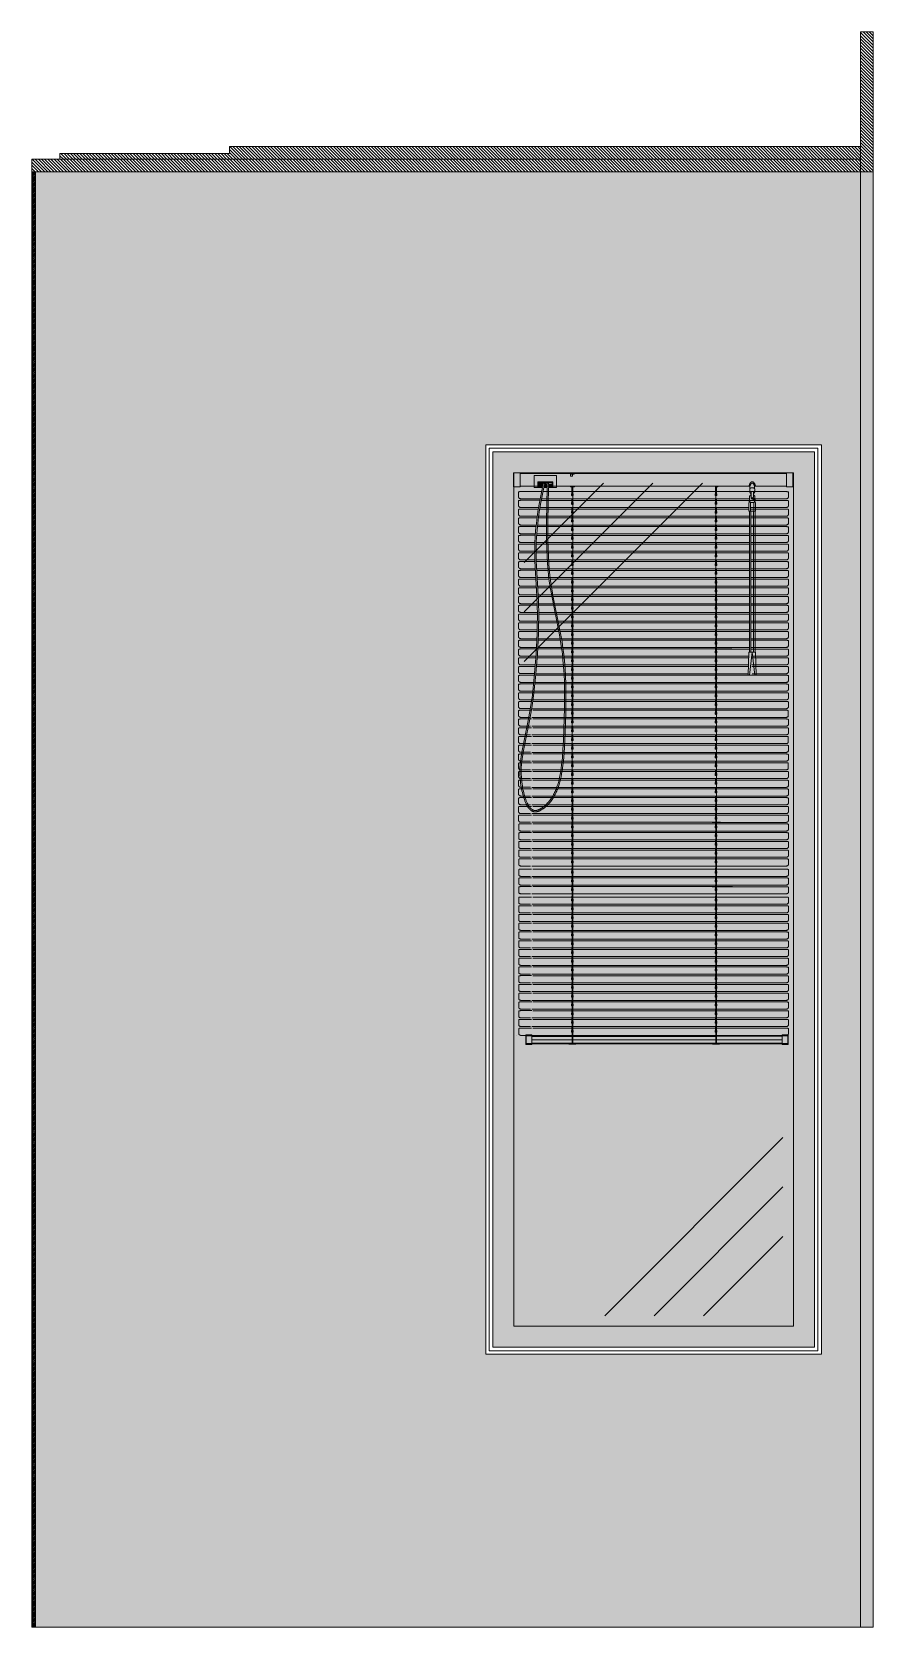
# Model space of a CAD drawing. Header units: millimetres. Extents: x 126 to 12547, y 1644 to 26714.
# Drawn here: x 126 to 1329, y 24434 to 26714 of the extents above.
import ezdxf

# ---------------------------------------------------------------- set-up
doc = ezdxf.new("R2010")
doc.units = ezdxf.units.MM
doc.linetypes.add('CONTINUA', pattern=[0])
doc.layers.add('cono piramide', color=4, linetype='Continuous')
for name, color, linetype, lineweight in [('F_ARREDI_pareti', 1, 'Continuous', 0), ('F_CARROZZERIA esterna', 9, 'Continuous', 5), ('F_INFISSI', 4, 'Continuous', 5), ('F_MINERAL WALL', 6, 'Continuous', 5), ('F_MULTI laminato OPACO', 1, 'Continuous', 5), ('F_MULTI laminato OPACO_retino', 1, 'Continuous', 5), ('F_Tendaggio', 252, 'Continuous', 5), ('F_VETRO', 140, 'Continuous', 5)]:
    doc.layers.add(name, color=color, linetype=linetype, lineweight=lineweight)

# ---------------------------------------------------------------- blocks, each defined once
blk = doc.blocks.new('TENDAGGIO_infisso piccolo_prospetto_fronte')
at = {"layer": 'F_Tendaggio'}
for p, q in [((734451, 514144), (734692.6, 514144)), ((734451, 514141.7), (734692.6, 514141.7)), ((734451.2, 514154.2), (734692.8, 514154.2)), ((734450.6, 514119), (734692.2, 514119)), ((734450.7, 514131.5), (734692.3, 514131.5)), ((734450.7, 514129.2), (734692.3, 514129.2)), ((734450.5, 514106.5), (734692, 514106.5)), ((734450.6, 514116.7), (734692.2, 514116.7)), ((734450.7, 514104.2), (734692.3, 514104.2)), ((734450.6, 514094), (734692.2, 514094)), ((734450.8, 514081.5), (734692.4, 514081.5)), ((734450.9, 514091.7), (734692.5, 514091.7)), ((734451.3, 514079.2), (734692.9, 514079.2)), ((734451, 514056.5), (734692.6, 514056.5)), ((734451.2, 514069), (734692.7, 514069)), ((734451.2, 514066.7), (734692.8, 514066.7)), ((734452.9, 514054.2), (734694.4, 514054.2)), ((734452.7, 514044), (734694.3, 514044)), ((734454, 514031.5), (734695.6, 514031.5)), ((734454.1, 514041.7), (734695.7, 514041.7)), ((734455.9, 514029.2), (734697.4, 514029.2)), ((734455.7, 514019), (734697.3, 514019)), ((734457.9, 514006.5), (734699.5, 514006.5)), ((734458.1, 514016.7), (734699.7, 514016.7)), ((734460.5, 514004.2), (734702.1, 514004.2)), ((734460.4, 513994), (734702, 513994)), ((734462.9, 513981.5), (734704.4, 513981.5)), ((734463, 513991.7), (734704.6, 513991.7)), ((734465.3, 513969), (734706.9, 513969)), ((734465.5, 513979.2), (734707.1, 513979.2)), ((734468, 513966.7), (734709.6, 513966.7)), ((734467.8, 513956.5), (734709.4, 513956.5)), ((734470.1, 513944), (734711.7, 513944)), ((734470.2, 513954.3), (734711.8, 513954.3)), ((734472.2, 513941.8), (734713.8, 513941.8)), ((734472.1, 513931.5), (734713.7, 513931.5)), ((734473.7, 513919), (734715.2, 513919)), ((734473.8, 513929.3), (734715.4, 513929.3)), ((734475, 513916.8), (734716.6, 513916.8)), ((734474.9, 513906.5), (734716.5, 513906.5)), ((734475.9, 513894), (734717.5, 513894)), ((734476, 513904.3), (734717.6, 513904.3)), ((734476.4, 513891.8), (734718, 513891.8)), ((734476.3, 513881.5), (734717.8, 513881.5)), ((734476.5, 513869), (734718.1, 513869)), ((734476.7, 513879.3), (734718.3, 513879.3)), ((734476.7, 513866.8), (734718.2, 513866.8)), ((734476.4, 513844), (734718, 513844)), ((734476.5, 513856.5), (734718.1, 513856.5)), ((734476.6, 513854.3), (734718.2, 513854.3)), ((734476, 513831.5), (734717.6, 513831.5)), ((734476, 513829.3), (734717.6, 513829.3)), ((734476.2, 513841.8), (734717.8, 513841.8)), ((734450.7, 513806.5), (734692.3, 513806.5)), ((734450.7, 513804.3), (734692.3, 513804.3)), ((734451, 513819), (734692.6, 513819)), ((734451, 513816.8), (734692.6, 513816.8)), ((734450.5, 513781.5), (734692, 513781.5)), ((734450.6, 513794), (734692.2, 513794)), ((734450.6, 513791.8), (734692.2, 513791.8)), ((734450.7, 513779.3), (734692.3, 513779.3)), ((734450.6, 513769), (734692.2, 513769)), ((734450.8, 513756.5), (734692.4, 513756.5)), ((734450.9, 513766.8), (734692.5, 513766.8)), ((734451.3, 513754.3), (734692.9, 513754.3)), ((734451, 513731.5), (734692.6, 513731.5)), ((734451.2, 513744), (734692.7, 513744)), ((734451.2, 513741.8), (734692.8, 513741.8)), ((734452.7, 513719.1), (734694.3, 513719.1)), ((734452.9, 513729.3), (734694.4, 513729.3)), ((734454.1, 513716.8), (734695.7, 513716.8)), ((734454, 513706.6), (734695.6, 513706.6)), ((734455.7, 513694.1), (734697.3, 513694.1)), ((734455.9, 513704.3), (734697.4, 513704.3)), ((734458.1, 513691.8), (734699.7, 513691.8)), ((734457.9, 513681.6), (734699.5, 513681.6)), ((734460.4, 513669.1), (734702, 513669.1)), ((734460.5, 513679.3), (734702.1, 513679.3)), ((734463, 513666.8), (734704.6, 513666.8)), ((734462.9, 513656.6), (734704.4, 513656.6)), ((734465.3, 513644.1), (734706.9, 513644.1)), ((734465.5, 513654.3), (734707.1, 513654.3)), ((734468, 513641.8), (734709.6, 513641.8)), ((734467.8, 513631.6), (734709.4, 513631.6)), ((734470.1, 513619.1), (734711.7, 513619.1)), ((734470.2, 513629.3), (734711.8, 513629.3)), ((734472.1, 513604.3), (734713.7, 513604.3)), ((734472.2, 513614.6), (734713.8, 513614.6)), ((734473.8, 513602.1), (734715.4, 513602.1)), ((734473.7, 513591.8), (734715.2, 513591.8)), ((734474.9, 513579.3), (734716.5, 513579.3)), ((734475, 513589.6), (734716.6, 513589.6)), ((734476.6, 513574.8), (734718.2, 513574.8)), ((734476.4, 513564.6), (734718, 513564.6)), ((734476.8, 513552.1), (734718.4, 513552.1)), ((734477, 513562.3), (734718.6, 513562.3)), ((734477.2, 513549.8), (734718.8, 513549.8)), ((734477.1, 513539.6), (734718.7, 513539.6)), ((734477.1, 513527.1), (734718.6, 513527.1)), ((734477.2, 513537.3), (734718.8, 513537.3)), ((734477.2, 513524.8), (734718.7, 513524.8)), ((734476.6, 513502.1), (734718.2, 513502.1)), ((734476.8, 513512.3), (734718.3, 513512.3)), ((734477, 513514.6), (734718.6, 513514.6)), ((734476.4, 513487.3), (734718, 513487.3)), ((734476.5, 513489.6), (734718, 513489.6)), ((734476.7, 513499.8), (734718.3, 513499.8)), ((734476.3, 513474.8), (734717.9, 513474.8)), ((734476.6, 513462.3), (734718.1, 513462.3)), ((734476.7, 513477.1), (734718.3, 513477.1)), ((734476.7, 513464.6), (734718.3, 513464.6)), ((734476.2, 513439.6), (734717.8, 513439.6)), ((734476.5, 513437.3), (734718.1, 513437.3)), ((734476.6, 513452.1), (734718.2, 513452.1)), ((734476.6, 513449.8), (734718.2, 513449.8)), ((734476.1, 513424.8), (734717.7, 513424.8)), ((734476.1, 513412.3), (734717.7, 513412.3)), ((734476.2, 513427.1), (734717.8, 513427.1)), ((734476.2, 513414.6), (734717.8, 513414.6)), ((734476.1, 513399.8), (734717.7, 513399.8)), ((734476.2, 513402.1), (734717.8, 513402.1)), ((734476.2, 513389.6), (734717.8, 513389.6)), ((734476, 513377.1), (734717.6, 513377.1)), ((734476.1, 513387.3), (734717.7, 513387.3))]:
    blk.add_line(p, q, dxfattribs=at)
for points in [[(734402.8, 514180.6), (734402.8, 514180.6), (734402.8, 514180.4)], [(734403.9, 514181.1), (734403.9, 514181.1), (734403.9, 514181.1), (734403.9, 514181.1), (734403.9, 514181.1), (734403.8, 514181.1), (734403.8, 514181.1), (734403.8, 514181.1), (734403.8, 514181.1), (734403.8, 514181.1), (734403.8, 514181.1), (734403.8, 514181.1), (734403.8, 514181.1), (734403.8, 514181.1), (734403.7, 514181.1), (734403.7, 514181.1), (734403.7, 514181.1), (734403.7, 514181), (734403.7, 514181), (734403.7, 514181), (734403.7, 514181), (734403.7, 514181), (734403.6, 514181), (734403.6, 514181), (734403.6, 514181), (734403.6, 514181), (734403.6, 514181), (734403.6, 514181), (734403.6, 514181), (734403.6, 514181), (734403.6, 514181), (734403.6, 514180.9), (734403.5, 514180.9), (734403.5, 514180.9), (734403.5, 514180.9), (734403.5, 514180.9), (734403.5, 514180.9), (734403.5, 514180.9), (734403.5, 514180.9), (734403.5, 514180.9), (734403.5, 514180.9), (734403.5, 514180.8), (734403.5, 514180.8), (734403.5, 514180.8), (734403.5, 514180.8), (734403.4, 514180.8), (734403.4, 514180.8), (734403.4, 514180.8), (734403.4, 514180.8), (734403.4, 514180.8), (734403.4, 514180.7), (734403.4, 514180.7), (734403.4, 514180.7), (734403.4, 514180.7), (734403.4, 514180.7), (734403.4, 514180.7), (734403.4, 514180.7), (734403.4, 514180.7), (734403.4, 514180.6), (734403.4, 514180.6), (734403.4, 514180.6), (734403.4, 514180.6), (734403.4, 514180.6), (734403.4, 514180.6), (734403.4, 514180.6)], [(734403.4, 514180.6), (734403.4, 514180.6), (734403.4, 514180.4)], [(734403.4, 514180.4), (734403.4, 514161.4)], [(734413, 514181.1), (734403.9, 514181.1)], [(734403.9, 514181.1), (734403.9, 514180.4)], [(734403.9, 514180.4), (734403.9, 514160.9)], [(734413, 514180.4), (734413, 514181.1)], [(734413, 514160.9), (734413, 514180.4)], [(734723, 514180.1), (734413, 514180.1)], [(734433, 514177.2), (734464.7, 514177.2)], [(734433, 514159.9), (734433, 514177.2)], [(734459.4, 514168.1), (734438.3, 514168.1)], [(734438.3, 514168.1), (734438.3, 514159.9)], [(734438.3, 514167), (734446.3, 514167)], [(734445.7, 514164.6), (734438.3, 514164.6)], [(734438.3, 514163.2), (734445.4, 514163.2)], [(734438.9, 514164.6), (734438.9, 514167)], [(734438.9, 514161.7), (734438.9, 514163.2)], [(734439, 514164.6), (734439, 514167)], [(734439, 514161.7), (734439, 514163.2)], [(734439.1, 514164.6), (734439.1, 514167)], [(734439.1, 514161.7), (734439.1, 514163.2)], [(734439.2, 514164.6), (734439.2, 514167)], [(734439.2, 514161.9), (734439.2, 514163.2)], [(734439.3, 514164.6), (734439.3, 514167)], [(734439.3, 514162), (734439.3, 514163.2)], [(734439.4, 514164.6), (734439.4, 514167)], [(734439.4, 514164.6), (734439.4, 514167)], [(734439.4, 514162.3), (734439.4, 514163.2)], [(734439.4, 514162.2), (734439.4, 514163.2)], [(734439.5, 514164.6), (734439.5, 514167)], [(734439.5, 514162.5), (734439.5, 514163.2)], [(734439.6, 514164.6), (734439.6, 514167)], [(734439.6, 514162.6), (734439.6, 514163.2)], [(734439.7, 514164.6), (734439.7, 514167)], [(734439.7, 514162.8), (734439.7, 514163.2)], [(734439.8, 514163), (734439.7, 514162.9)], [(734439.8, 514164.6), (734439.8, 514167)], [(734439.8, 514163), (734439.8, 514163.2)], [(734439.9, 514163.1), (734439.8, 514163.1)], [(734439.9, 514164.6), (734439.9, 514167)], [(734439.9, 514163.1), (734439.9, 514163.2)], [(734440, 514164.6), (734440, 514167)], [(734440.1, 514164.6), (734440.1, 514167)], [(734440.2, 514164.6), (734440.2, 514167)], [(734440.3, 514164.6), (734440.3, 514167)], [(734440.3, 514164.6), (734440.3, 514167)], [(734440.4, 514164.6), (734440.4, 514167)], [(734440.5, 514164.6), (734440.5, 514167)], [(734440.6, 514164.6), (734440.6, 514167)], [(734440.7, 514164.6), (734440.7, 514167)], [(734440.8, 514164.6), (734440.7, 514164.6)], [(734440.8, 514164.6), (734440.8, 514167)], [(734440.9, 514164.8), (734440.8, 514164.8)], [(734440.9, 514164.8), (734440.9, 514167)], [(734441, 514165), (734440.9, 514164.9)], [(734441, 514165), (734441, 514167)], [(734441.1, 514165.1), (734441, 514165.1)], [(734441.1, 514165.1), (734441.1, 514167)], [(734441.2, 514165.3), (734441.1, 514165.2)], [(734441.2, 514165.3), (734441.2, 514167)], [(734441.2, 514167), (734441.2, 514164.6)], [(734441.2, 514167), (734441.2, 514164.7)], [(734441.2, 514165.4), (734441.2, 514165.4)], [(734441.2, 514164.7), (734441.2, 514164.7)], [(734441.3, 514167), (734441.3, 514164.6)], [(734441.3, 514167), (734441.3, 514164.6)], [(734441.3, 514167), (734441.3, 514164.6)], [(734441.3, 514167), (734441.3, 514164.6)], [(734441.4, 514167), (734441.4, 514164.6)], [(734441.4, 514167), (734441.4, 514164.6)], [(734441.4, 514167), (734441.4, 514164.6)], [(734441.5, 514167), (734441.5, 514164.6)], [(734441.5, 514167), (734441.5, 514164.6)], [(734441.6, 514167), (734441.6, 514164.6)], [(734441.7, 514167), (734441.7, 514164.6)], [(734441.7, 514164.6), (734441.7, 514167)], [(734441.8, 514167), (734441.8, 514164.6)], [(734441.9, 514167), (734441.9, 514164.6)], [(734442, 514167), (734442, 514164.6)], [(734442, 514163.2), (734442, 514163.1)], [(734442, 514163.1), (734442.1, 514163.1)], [(734442.1, 514167), (734442.1, 514164.6)], [(734442.1, 514163.2), (734442.1, 514163)], [(734442.1, 514163), (734442.2, 514163)], [(734442.2, 514167), (734442.2, 514164.6)], [(734442.2, 514163.2), (734442.2, 514162.9)], [(734442.2, 514162.9), (734442.3, 514162.9)], [(734442.3, 514167), (734442.3, 514164.6)], [(734442.3, 514163.2), (734442.3, 514162.8)], [(734442.3, 514162.8), (734442.4, 514162.9)], [(734442.4, 514167), (734442.4, 514164.6)], [(734442.4, 514163.2), (734442.4, 514162.8)], [(734442.5, 514167), (734442.5, 514164.6)], [(734442.5, 514163.2), (734442.5, 514162.7)], [(734442.6, 514167), (734442.6, 514164.6)], [(734442.6, 514163.2), (734442.6, 514162.6)], [(734442.7, 514167), (734442.7, 514164.6)], [(734442.7, 514163.2), (734442.7, 514162.5)], [(734442.8, 514167), (734442.8, 514164.6)], [(734442.8, 514163.2), (734442.8, 514162.5)], [(734443, 514167), (734443, 514164.6)], [(734443, 514163.2), (734443, 514162.4)], [(734443.1, 514167), (734443.1, 514164.6)], [(734443.1, 514163.2), (734443.1, 514162.4)], [(734443.2, 514167), (734443.2, 514164.6)], [(734443.2, 514163.2), (734443.2, 514162.3)], [(734443.3, 514167), (734443.3, 514164.6)], [(734443.3, 514163.2), (734443.3, 514162.3)], [(734443.5, 514167), (734443.5, 514164.6)], [(734443.5, 514167), (734443.5, 514164.6)], [(734443.5, 514163.2), (734443.5, 514162.2)], [(734443.5, 514163.2), (734443.5, 514162.4)], [(734443.6, 514167), (734443.6, 514164.6)], [(734443.6, 514167), (734443.6, 514164.6)], [(734443.6, 514163.2), (734443.6, 514162.2)], [(734443.6, 514163.2), (734443.6, 514162.3)], [(734443.7, 514167), (734443.7, 514164.6)], [(734443.7, 514163.2), (734443.7, 514162.3)], [(734443.8, 514167), (734443.8, 514164.6)], [(734443.8, 514163.2), (734443.8, 514162.1)], [(734443.9, 514167), (734443.9, 514164.6)], [(734443.9, 514167), (734443.9, 514164.6)], [(734443.9, 514163.2), (734443.9, 514162.1)], [(734443.9, 514163.2), (734443.9, 514162.2)], [(734444, 514167), (734444, 514164.6)], [(734444, 514167), (734444, 514164.6)], [(734444, 514163.2), (734444, 514162.1)], [(734444, 514163.2), (734444, 514162.2)], [(734444.1, 514167), (734444.1, 514164.6)], [(734444.1, 514163.2), (734444.1, 514162.2)], [(734444.2, 514167), (734444.2, 514164.6)], [(734444.2, 514167), (734444.2, 514164.6)], [(734444.2, 514163.2), (734444.2, 514162)], [(734444.2, 514163.2), (734444.2, 514162.2)], [(734444.3, 514167), (734444.3, 514164.6)], [(734444.3, 514167), (734444.3, 514164.6)], [(734444.3, 514167), (734444.3, 514164.6)], [(734444.3, 514163.2), (734444.3, 514162)], [(734444.3, 514163.2), (734444.3, 514162.1)], [(734444.3, 514163.2), (734444.3, 514162.2)], [(734444.4, 514167), (734444.4, 514164.6)], [(734444.4, 514163.2), (734444.4, 514162.1)], [(734444.5, 514167), (734444.5, 514164.6)], [(734444.5, 514167), (734444.5, 514164.6)], [(734444.5, 514163.2), (734444.5, 514162)], [(734444.5, 514163.2), (734444.5, 514162.1)], [(734444.6, 514167), (734444.6, 514164.6)], [(734444.6, 514167), (734444.6, 514164.6)], [(734444.6, 514167), (734444.6, 514164.6)], [(734444.6, 514163.2), (734444.6, 514162)], [(734444.6, 514163.2), (734444.6, 514162.1)], [(734444.6, 514163.2), (734444.6, 514162.1)], [(734444.7, 514167), (734444.7, 514164.6)], [(734444.7, 514163.2), (734444.7, 514162.1)], [(734444.8, 514167), (734444.8, 514164.6)], [(734444.8, 514167), (734444.8, 514164.6)], [(734444.8, 514163.2), (734444.8, 514162)], [(734444.8, 514163.2), (734444.8, 514162.1)], [(734444.9, 514167), (734444.9, 514164.6)], [(734444.9, 514167), (734444.9, 514164.6)], [(734444.9, 514167), (734444.9, 514164.6)], [(734444.9, 514163.2), (734444.9, 514162)], [(734444.9, 514163.2), (734444.9, 514162.1)], [(734444.9, 514163.2), (734444.9, 514162.1)], [(734445, 514167), (734445, 514164.6)], [(734445, 514167), (734445, 514164.6)], [(734445, 514161.7), (734445.3, 514163.2)], [(734445, 514163.2), (734445, 514162.1)], [(734445, 514163.2), (734445, 514162.1)], [(734445.1, 514167), (734445.1, 514164.6)], [(734445.1, 514167), (734445.1, 514164.6)], [(734445.1, 514163.2), (734445.1, 514162.4)], [(734445.1, 514163.2), (734445.1, 514162.2)], [(734445.2, 514167), (734445.2, 514164.6)], [(734445.2, 514167), (734445.2, 514164.6)], [(734445.2, 514163.2), (734445.2, 514162.9)], [(734445.2, 514163.2), (734445.2, 514162.6)], [(734445.3, 514167), (734445.3, 514164.6)], [(734445.3, 514167), (734445.3, 514164.6)], [(734445.3, 514163.2), (734445.3, 514163.1)], [(734445.4, 514167), (734445.4, 514164.6)], [(734445.4, 514167), (734445.4, 514164.6)], [(734445.5, 514167), (734445.5, 514164.6)], [(734445.5, 514167), (734445.5, 514164.6)], [(734445.6, 514164.6), (734446.1, 514167)], [(734445.6, 514167), (734445.6, 514164.6)], [(734445.6, 514167), (734445.6, 514164.6)], [(734445.7, 514167), (734445.7, 514165)], [(734445.7, 514167), (734445.7, 514164.9)], [(734445.8, 514167), (734445.8, 514165.6)], [(734445.8, 514167), (734445.8, 514165.6)], [(734445.8, 514167), (734445.8, 514165.2)], [(734445.9, 514167), (734445.9, 514165.9)], [(734446, 514167), (734446, 514166.5)], [(734446, 514167), (734446, 514166.3)], [(734446, 514167), (734446, 514166.3)], [(734446.1, 514167), (734446.1, 514166.9)], [(734446.4, 514167.1), (734448.1, 514166.7)], [(734446.7, 514167), (734459.4, 514167)], [(734446.8, 514167), (734446.8, 514167)], [(734447, 514167), (734447, 514167)], [(734447, 514161.7), (734447.3, 514163.2)], [(734447.1, 514167), (734447.1, 514166.9)], [(734447.2, 514167), (734447.2, 514166.9)], [(734447.2, 514163.2), (734451.4, 514163.2)], [(734447.2, 514163), (734447.2, 514162.4)], [(734447.4, 514167), (734447.4, 514166.9)], [(734447.4, 514163.2), (734447.4, 514162.5)], [(734447.5, 514167), (734447.5, 514166.9)], [(734451.5, 514164.6), (734447.5, 514164.6)], [(734447.5, 514163.2), (734447.5, 514162.5)], [(734447.6, 514167), (734447.6, 514166.8)], [(734447.6, 514164.6), (734448.1, 514166.7)], [(734447.6, 514164.6), (734447.6, 514164.6)], [(734447.6, 514163.2), (734447.6, 514162.6)], [(734447.7, 514167), (734447.7, 514166.8)], [(734447.7, 514165.1), (734447.7, 514164.6)], [(734447.7, 514163.2), (734447.7, 514162.7)], [(734447.8, 514167), (734447.8, 514166.8)], [(734447.8, 514165.6), (734447.8, 514164.6)], [(734447.8, 514163.2), (734447.8, 514162.8)], [(734447.8, 514162.9), (734447.9, 514162.8)], [(734447.9, 514167), (734447.9, 514166.8)], [(734447.9, 514166.1), (734447.9, 514164.6)], [(734447.9, 514163.2), (734447.9, 514162.8)], [(734447.9, 514162.9), (734448, 514162.9)], [(734448, 514167), (734448, 514166.8)], [(734448, 514166.5), (734448, 514164.6)], [(734448, 514163.2), (734448, 514162.9)], [(734448, 514163), (734448.1, 514163)], [(734448.1, 514167), (734448.1, 514164.6)], [(734448.1, 514163.2), (734448.1, 514163)], [(734448.1, 514163.1), (734448.2, 514163.1)], [(734448.2, 514167), (734448.2, 514164.6)], [(734448.2, 514163.2), (734448.2, 514163.1)], [(734448.3, 514167), (734448.3, 514164.6)], [(734448.4, 514167), (734448.4, 514164.6)], [(734448.4, 514167), (734448.4, 514164.6)], [(734448.5, 514167), (734448.5, 514164.6)], [(734448.6, 514167), (734448.6, 514164.6)], [(734448.6, 514167), (734448.6, 514164.6)], [(734448.7, 514167), (734448.7, 514164.6)], [(734448.7, 514167), (734448.7, 514164.6)], [(734448.8, 514167), (734448.8, 514164.6)], [(734448.8, 514167), (734448.8, 514164.6)], [(734448.9, 514167), (734448.9, 514164.7)], [(734448.9, 514167), (734448.9, 514164.6)], [(734448.9, 514167), (734448.9, 514164.6)], [(734448.9, 514167), (734448.9, 514164.6)], [(734448.9, 514167), (734448.9, 514164.6)], [(734448.9, 514167), (734448.9, 514164.6)], [(734448.9, 514164.7), (734448.9, 514164.7)], [(734449.3, 514181.3), (734449.3, 514180.1)], [(734451.1, 514167), (734451.1, 514165.5)], [(734451.1, 514165.5), (734451.1, 514165.5), (734451.1, 514165.4), (734451.1, 514165.4), (734451.1, 514165.3), (734451.2, 514165.2), (734451.2, 514165.2), (734451.2, 514165.1), (734451.2, 514165.1), (734451.2, 514165), (734451.2, 514165), (734451.2, 514164.9), (734451.3, 514164.8), (734451.3, 514164.8), (734451.3, 514164.7), (734451.3, 514164.7), (734451.4, 514164.6)], [(734451.4, 514163.2), (734451.4, 514161.7)], [(734451.6, 514166.9), (734451.5, 514164.6)], [(734453.4, 514163.2), (734453.3, 514161.7)], [(734453.5, 514166.9), (734453.4, 514164.6)], [(734459.4, 514164.6), (734453.4, 514164.6)], [(734453.4, 514163.2), (734459.4, 514163.2)], [(734453.4, 514163.1), (734453.5, 514163), (734453.6, 514163), (734453.7, 514163), (734453.8, 514163), (734453.9, 514162.9), (734454, 514162.9), (734454.1, 514162.9), (734454.2, 514162.9), (734454.3, 514162.9), (734454.4, 514162.8), (734454.5, 514162.8), (734454.6, 514162.8), (734454.7, 514162.8), (734454.8, 514162.8), (734454.9, 514162.8), (734455, 514162.8), (734455.1, 514162.8), (734455.2, 514162.8), (734455.3, 514162.8), (734455.4, 514162.8), (734455.6, 514162.8), (734455.7, 514162.9), (734455.8, 514162.9), (734455.9, 514162.9), (734456, 514162.9), (734456.2, 514162.9), (734456.3, 514163), (734456.4, 514163), (734456.5, 514163), (734456.6, 514163.1), (734456.7, 514163.1), (734456.9, 514163.2)], [(734458.4, 514181.3), (734458.4, 514180.1)], [(734460.6, 514181.3), (734458.4, 514181.3)], [(734458.6, 514164.6), (734458.6, 514164.7), (734458.6, 514164.7), (734458.7, 514164.8), (734458.7, 514164.8), (734458.7, 514164.9), (734458.7, 514165), (734458.8, 514165), (734458.8, 514165.1), (734458.8, 514165.1), (734458.8, 514165.2), (734458.8, 514165.2), (734458.8, 514165.3), (734458.8, 514165.4), (734458.8, 514165.4), (734458.8, 514165.5), (734458.8, 514165.5)], [(734458.8, 514167), (734458.8, 514165.5)], [(734459.4, 514159.9), (734459.4, 514168.1)], [(734460.6, 514180.1), (734460.6, 514181.3)], [(734463.1, 514181.3), (734460.6, 514181.3)], [(734463.1, 514180.1), (734463.1, 514181.3)], [(734473.8, 514181.3), (734463.1, 514181.3)], [(734464.7, 514159.9), (734464.7, 514177.2)], [(734483, 514181.3), (734473.8, 514181.3)], [(734473.8, 514180.1), (734473.8, 514181.3)], [(734483, 514181.3), (734483, 514180.1)], [(734484.9, 514179.4), (734484.9, 514179.6), (734484.9, 514179.7), (734484.9, 514179.8), (734484.9, 514179.9), (734484.9, 514179.9), (734484.9, 514180), (734484.9, 514180), (734484.9, 514180), (734484.9, 514180), (734484.9, 514180), (734484.9, 514180.1), (734484.9, 514180.1), (734484.9, 514180.1), (734484.9, 514180.1), (734484.9, 514180.1), (734484.9, 514180.1), (734484.9, 514180.1), (734484.9, 514180.1), (734484.9, 514180.1), (734484.9, 514180.1), (734484.9, 514180.1), (734484.9, 514180.1), (734484.9, 514180.1), (734484.9, 514180.1), (734484.9, 514180.1), (734484.9, 514180.1), (734484.9, 514180.1), (734484.9, 514180.1), (734484.9, 514180.1), (734484.9, 514180.1), (734484.9, 514180.1), (734484.9, 514180.1), (734484.9, 514180.1), (734484.9, 514180.1), (734485, 514180.1), (734485, 514180.1), (734485, 514180.1), (734485, 514180.1), (734485, 514180.1), (734485, 514180.1), (734485, 514180.1)], [(734487.7, 514179.4), (734484.9, 514179.4)], [(734484.9, 514176.3), (734484.9, 514179.4)], [(734484.9, 514176.3), (734487.7, 514176.3)], [(734487.8, 514180.1), (734487.8, 514180.1), (734487.8, 514180.1), (734487.8, 514180.1), (734487.8, 514180.1), (734487.8, 514180.1), (734487.8, 514180.1), (734487.8, 514180.1), (734487.8, 514180.1), (734487.8, 514180.1), (734487.8, 514180.1), (734487.8, 514180.1), (734487.8, 514180.1), (734487.8, 514180.1), (734487.8, 514180.1), (734487.8, 514180.1), (734487.8, 514180.1), (734487.8, 514180.1), (734487.8, 514180.1), (734487.8, 514180.1), (734487.8, 514180.1), (734487.8, 514180.1), (734487.8, 514180.1), (734487.8, 514180.1), (734487.8, 514180.1), (734487.8, 514180.1), (734487.8, 514180.1), (734487.8, 514180.1), (734487.8, 514180.1), (734487.8, 514180.1), (734487.8, 514180.1), (734487.8, 514180), (734487.8, 514180), (734487.8, 514180), (734487.8, 514180), (734487.8, 514180), (734487.8, 514179.9), (734487.8, 514179.9), (734487.7, 514179.8), (734487.7, 514179.7), (734487.7, 514179.6), (734487.7, 514179.4)], [(734487.7, 514176.3), (734487.7, 514179.4)], [(734487.7, 514176.3), (734487.9, 514176.3)], [(734487.9, 514179), (734487.9, 514180.1)], [(734487.9, 514176.3), (734487.9, 514179)], [(734487.9, 514179), (734490, 514179)], [(734490, 514180.1), (734490, 514179)], [(734529.5, 514180.1), (734526.7, 514180.1)], [(734529.5, 514180.1), (734529.6, 514180.1)], [(734529.6, 514180.1), (734531.7, 514180.1)], [(734531.7, 514180.1), (734531.9, 514180.1)], [(734793.8, 514180.1), (734723, 514180.1)], [(734738.5, 514181.3), (734751, 514181.3)], [(734738.5, 514181.3), (734738.5, 514180.1)], [(734749.3, 514161.9), (734749.2, 514162.2), (734749.2, 514162.6), (734749.1, 514162.9), (734749, 514163.2), (734748.9, 514163.6), (734748.8, 514163.9), (734748.7, 514164.2), (734748.6, 514164.5), (734748.5, 514164.8), (734748.4, 514165), (734748.3, 514165.3), (734748.1, 514165.6), (734748, 514165.8), (734747.9, 514166.1), (734747.8, 514166.2), (734747.7, 514166.3), (734747.6, 514166.4), (734747.6, 514166.5), (734747.5, 514166.6), (734747.4, 514166.7), (734747.3, 514166.8), (734747.3, 514166.9), (734747.2, 514167), (734747.1, 514167.1), (734747, 514167.2), (734746.9, 514167.3), (734746.8, 514167.4), (734746.8, 514167.5), (734746.7, 514167.6), (734746.6, 514167.6), (734746.5, 514167.7), (734746.4, 514167.8), (734746.3, 514167.8), (734746.2, 514167.9), (734746.2, 514167.9), (734746.1, 514168), (734746, 514168), (734745.9, 514168.1), (734745.8, 514168.1), (734745.8, 514168.2), (734745.7, 514168.2), (734745.7, 514168.2), (734745.6, 514168.2), (734745.6, 514168.2), (734745.5, 514168.2), (734745.5, 514168.3), (734745.4, 514168.3), (734745.4, 514168.3), (734745.3, 514168.3), (734745.3, 514168.3), (734745.2, 514168.3), (734745.2, 514168.3), (734745.1, 514168.3), (734745.1, 514168.3), (734745, 514168.3), (734745, 514168.3), (734744.9, 514168.4), (734744.9, 514168.4), (734744.9, 514168.4), (734744.8, 514168.4), (734744.8, 514168.4), (734744.7, 514168.4), (734744.7, 514168.4), (734744.6, 514168.4), (734744.6, 514168.4), (734744.5, 514168.4), (734744.5, 514168.3), (734744.4, 514168.3), (734744.4, 514168.3), (734744.3, 514168.3), (734744.3, 514168.3), (734744.2, 514168.3), (734744.2, 514168.3), (734744.2, 514168.3), (734744.1, 514168.3), (734744.1, 514168.3), (734744, 514168.2), (734744, 514168.2), (734743.9, 514168.2), (734743.9, 514168.2), (734743.8, 514168.2), (734743.7, 514168.1), (734743.7, 514168.1), (734743.6, 514168.1), (734743.5, 514168), (734743.4, 514168), (734743.3, 514167.9), (734743.2, 514167.9), (734743.1, 514167.8), (734743, 514167.7), (734742.9, 514167.7), (734742.9, 514167.6), (734742.8, 514167.5), (734742.7, 514167.4), (734742.6, 514167.4), (734742.5, 514167.3), (734742.4, 514167.2), (734742.4, 514167.1), (734742.3, 514167), (734742.2, 514166.9), (734742.1, 514166.8), (734742, 514166.7), (734742, 514166.6), (734741.9, 514166.5), (734741.8, 514166.4), (734741.7, 514166.2), (734741.7, 514166.1), (734741.5, 514165.9), (734741.4, 514165.6), (734741.3, 514165.3), (734741.1, 514165.1), (734741, 514164.8), (734740.9, 514164.5), (734740.8, 514164.2), (734740.7, 514163.9), (734740.6, 514163.6), (734740.5, 514163.2), (734740.4, 514162.9), (734740.3, 514162.6), (734740.3, 514162.2), (734740.2, 514161.9)], [(734747.8, 514162.5), (734747.7, 514162.7), (734747.7, 514162.9), (734747.6, 514163.1), (734747.6, 514163.3), (734747.5, 514163.5), (734747.4, 514163.7), (734747.3, 514163.9), (734747.3, 514164.1), (734747.2, 514164.2), (734747.1, 514164.4), (734747, 514164.5), (734746.9, 514164.7), (734746.8, 514164.8), (734746.8, 514165), (734746.7, 514165.1), (734746.6, 514165.1), (734746.6, 514165.2), (734746.5, 514165.3), (734746.5, 514165.3), (734746.4, 514165.4), (734746.4, 514165.5), (734746.3, 514165.5), (734746.3, 514165.6), (734746.2, 514165.6), (734746.2, 514165.7), (734746.1, 514165.7), (734746.1, 514165.8), (734746, 514165.8), (734746, 514165.9), (734745.9, 514165.9), (734745.9, 514165.9), (734745.8, 514166), (734745.7, 514166), (734745.7, 514166.1), (734745.6, 514166.1), (734745.6, 514166.1), (734745.5, 514166.1), (734745.5, 514166.2), (734745.4, 514166.2), (734745.3, 514166.2), (734745.3, 514166.2), (734745.2, 514166.2), (734745.2, 514166.3), (734745.1, 514166.3), (734745.1, 514166.3), (734745, 514166.3), (734745, 514166.3), (734744.9, 514166.3), (734744.9, 514166.3), (734744.9, 514166.3), (734744.8, 514166.3), (734744.8, 514166.3), (734744.8, 514166.3), (734744.8, 514166.3), (734744.7, 514166.3), (734744.7, 514166.3), (734744.7, 514166.3), (734744.6, 514166.3), (734744.6, 514166.3), (734744.6, 514166.3), (734744.5, 514166.3), (734744.5, 514166.3), (734744.5, 514166.3), (734744.4, 514166.3), (734744.3, 514166.3), (734744.3, 514166.2), (734744.2, 514166.2), (734744.2, 514166.2), (734744.1, 514166.2), (734744, 514166.2), (734744, 514166.1), (734743.9, 514166.1), (734743.9, 514166.1), (734743.8, 514166.1), (734743.8, 514166), (734743.7, 514166), (734743.7, 514165.9), (734743.6, 514165.9), (734743.5, 514165.9), (734743.5, 514165.8), (734743.4, 514165.8), (734743.4, 514165.7), (734743.3, 514165.7), (734743.3, 514165.6), (734743.2, 514165.6), (734743.2, 514165.5), (734743.1, 514165.5), (734743.1, 514165.4), (734743, 514165.3), (734743, 514165.3), (734742.9, 514165.2), (734742.9, 514165.1), (734742.8, 514165.1), (734742.8, 514165), (734742.7, 514164.9), (734742.6, 514164.7), (734742.5, 514164.6), (734742.4, 514164.4), (734742.3, 514164.3), (734742.3, 514164.1), (734742.2, 514163.9), (734742.1, 514163.7), (734742, 514163.5), (734742, 514163.3), (734741.9, 514163.1), (734741.8, 514162.9), (734741.8, 514162.7), (734741.7, 514162.5)], [(734751, 514181.3), (734751, 514180.1)], [(734802.9, 514181.1), (734793.8, 514181.1)], [(734793.8, 514180.4), (734793.8, 514181.1)], [(734793.8, 514160.9), (734793.8, 514180.4)], [(734803.4, 514180.6), (734803.4, 514180.6), (734803.4, 514180.6), (734803.4, 514180.6), (734803.4, 514180.6), (734803.4, 514180.6), (734803.4, 514180.6), (734803.4, 514180.7), (734803.4, 514180.7), (734803.4, 514180.7), (734803.4, 514180.7), (734803.4, 514180.7), (734803.4, 514180.7), (734803.4, 514180.7), (734803.4, 514180.7), (734803.4, 514180.8), (734803.4, 514180.8), (734803.4, 514180.8), (734803.4, 514180.8), (734803.3, 514180.8), (734803.3, 514180.8), (734803.3, 514180.8), (734803.3, 514180.8), (734803.3, 514180.8), (734803.3, 514180.9), (734803.3, 514180.9), (734803.3, 514180.9), (734803.3, 514180.9), (734803.3, 514180.9), (734803.3, 514180.9), (734803.3, 514180.9), (734803.3, 514180.9), (734803.2, 514180.9), (734803.2, 514180.9), (734803.2, 514181), (734803.2, 514181), (734803.2, 514181), (734803.2, 514181), (734803.2, 514181), (734803.2, 514181), (734803.2, 514181), (734803.2, 514181), (734803.1, 514181), (734803.1, 514181), (734803.1, 514181), (734803.1, 514181), (734803.1, 514181), (734803.1, 514181), (734803.1, 514181.1), (734803.1, 514181.1), (734803.1, 514181.1), (734803, 514181.1), (734803, 514181.1), (734803, 514181.1), (734803, 514181.1), (734803, 514181.1), (734803, 514181.1), (734803, 514181.1), (734803, 514181.1), (734802.9, 514181.1), (734802.9, 514181.1), (734802.9, 514181.1), (734802.9, 514181.1), (734802.9, 514181.1), (734802.9, 514181.1)], [(734802.9, 514181.1), (734802.9, 514180.4)], [(734802.9, 514180.4), (734802.9, 514160.9)], [(734803.4, 514180.6), (734803.4, 514180.6), (734803.4, 514180.4)], [(734803.4, 514180.4), (734803.4, 514161.4)], [(734403.4, 514161.4), (734403.4, 514161.4), (734403.4, 514161.4), (734403.4, 514161.4), (734403.4, 514161.4), (734403.4, 514161.3), (734403.4, 514161.3), (734403.4, 514161.3), (734403.4, 514161.3), (734403.4, 514161.3), (734403.4, 514161.3), (734403.4, 514161.3), (734403.4, 514161.3), (734403.4, 514161.3), (734403.4, 514161.2), (734403.4, 514161.2), (734403.4, 514161.2), (734403.4, 514161.2), (734403.4, 514161.2), (734403.4, 514161.2), (734403.5, 514161.2), (734403.5, 514161.2), (734403.5, 514161.2), (734403.5, 514161.1), (734403.5, 514161.1), (734403.5, 514161.1), (734403.5, 514161.1), (734403.5, 514161.1), (734403.5, 514161.1), (734403.5, 514161.1), (734403.5, 514161.1), (734403.5, 514161.1), (734403.5, 514161), (734403.6, 514161), (734403.6, 514161), (734403.6, 514161), (734403.6, 514161), (734403.6, 514161), (734403.6, 514161), (734403.6, 514161), (734403.6, 514161), (734403.6, 514161), (734403.6, 514161), (734403.7, 514161), (734403.7, 514161), (734403.7, 514160.9), (734403.7, 514160.9), (734403.7, 514160.9), (734403.7, 514160.9), (734403.7, 514160.9), (734403.7, 514160.9), (734403.8, 514160.9), (734403.8, 514160.9), (734403.8, 514160.9), (734403.8, 514160.9), (734403.8, 514160.9), (734403.8, 514160.9), (734403.8, 514160.9), (734403.8, 514160.9), (734403.8, 514160.9), (734403.9, 514160.9), (734403.9, 514160.9), (734403.9, 514160.9), (734403.9, 514160.9), (734403.9, 514160.9)], [(734403.9, 514160.9), (734413, 514160.9)], [(734413.3, 514154.2), (734413.3, 514154.2), (734412.8, 514154.2), (734412.3, 514154.2), (734412, 514154.2), (734411.8, 514154.1), (734411.6, 514154.1), (734411.5, 514154.1), (734411.4, 514154.1), (734411.3, 514154), (734411.3, 514154), (734411.2, 514154), (734411.1, 514154), (734411.1, 514154), (734411.1, 514153.9), (734411, 514153.9), (734411, 514153.9), (734411, 514153.9), (734410.9, 514153.9), (734410.9, 514153.9), (734410.9, 514153.9), (734410.9, 514153.9), (734410.9, 514153.9), (734410.9, 514153.8), (734410.8, 514153.8), (734410.8, 514153.8), (734410.8, 514153.8), (734410.8, 514153.8), (734410.8, 514153.8), (734410.8, 514153.8), (734410.8, 514153.8), (734410.8, 514153.8), (734410.8, 514153.8), (734410.8, 514153.8), (734410.8, 514153.8), (734410.8, 514153.8), (734410.8, 514153.8), (734410.7, 514153.7), (734410.7, 514153.7), (734410.7, 514153.7), (734410.7, 514153.7), (734410.7, 514153.7), (734410.7, 514153.7), (734410.7, 514153.7), (734410.7, 514153.7), (734410.7, 514153.7), (734410.7, 514153.7), (734410.7, 514153.7), (734410.7, 514153.7), (734410.7, 514153.7), (734410.7, 514153.7), (734410.7, 514153.7), (734410.7, 514153.7), (734410.7, 514153.7), (734410.7, 514153.7), (734410.7, 514153.7), (734410.7, 514153.7), (734410.7, 514153.7), (734410.7, 514153.7), (734410.7, 514153.7), (734410.7, 514153.7), (734410.7, 514153.7), (734410.7, 514153.6), (734410.7, 514153.6), (734410.7, 514153.6), (734410.7, 514146.3), (734410.7, 514146.2), (734410.7, 514146.2), (734410.7, 514146.2), (734410.7, 514146.1), (734410.7, 514146.1), (734410.7, 514146), (734410.7, 514146), (734410.8, 514145.9), (734410.8, 514145.9), (734410.8, 514145.9), (734410.8, 514145.8), (734410.8, 514145.8), (734410.8, 514145.7), (734410.9, 514145.7), (734410.9, 514145.6), (734410.9, 514145.6), (734410.9, 514145.6), (734410.9, 514145.5), (734411, 514145.5), (734411, 514145.4), (734411, 514145.4), (734411.1, 514145.3), (734411.1, 514145.3), (734411.1, 514145.3), (734411.2, 514145.2), (734411.2, 514145.2), (734411.2, 514145.1), (734411.3, 514145.1), (734411.3, 514145.1), (734411.3, 514145), (734411.4, 514145), (734411.4, 514145), (734411.5, 514144.9), (734411.5, 514144.9), (734411.6, 514144.8), (734411.6, 514144.8), (734411.7, 514144.8), (734411.7, 514144.7), (734411.8, 514144.7), (734411.8, 514144.7), (734411.9, 514144.6), (734411.9, 514144.6), (734412, 514144.6), (734412.1, 514144.5), (734412.3, 514144.4), (734412.4, 514144.4), (734412.5, 514144.3), (734412.6, 514144.3), (734412.8, 514144.3), (734412.9, 514144.2), (734413, 514144.2), (734413.2, 514144.2), (734413.3, 514144.1)], [(734413.6, 514144), (734413.6, 514144), (734413.6, 514144), (734413.6, 514144), (734413.6, 514144), (734413.6, 514144), (734413.6, 514144), (734413.6, 514144), (734413.6, 514144), (734413.6, 514144), (734413.6, 514144), (734413.6, 514144), (734413.6, 514144), (734413.6, 514144), (734413.6, 514144), (734413.6, 514144), (734413.6, 514144), (734413.6, 514144), (734413.6, 514144), (734413.6, 514144), (734413.6, 514144), (734413.6, 514144), (734413.6, 514144), (734413.6, 514144), (734413.6, 514144), (734413.6, 514144), (734413.6, 514144), (734413.6, 514144), (734413.6, 514144), (734413.6, 514144), (734413.6, 514144), (734413.6, 514144), (734413.6, 514144), (734413.6, 514144), (734413.6, 514144), (734413.6, 514144), (734413.6, 514144), (734413.6, 514144), (734413.6, 514144), (734413.6, 514144), (734413.6, 514144), (734413.6, 514144), (734413.6, 514144), (734413.6, 514144), (734413.6, 514144), (734413.6, 514144), (734413.5, 514144), (734413.5, 514144), (734413.5, 514144), (734413.5, 514144), (734413.5, 514144), (734413.5, 514144), (734413.5, 514144), (734413.5, 514144), (734413.5, 514144), (734413.5, 514144), (734413.5, 514144), (734413.5, 514144), (734413.5, 514144), (734413.4, 514144), (734413.4, 514144), (734413.4, 514144), (734413.3, 514144), (734413.3, 514144), (734413.3, 514144), (734413.3, 514144), (734413.2, 514144), (734413.2, 514144), (734413.2, 514144), (734413.2, 514144), (734413.1, 514144), (734413, 514144.1), (734412.9, 514144.1), (734412.8, 514144.1), (734412.6, 514144.2), (734412.5, 514144.2), (734412.4, 514144.3), (734412.3, 514144.3), (734412.1, 514144.4), (734412, 514144.4), (734411.9, 514144.5), (734411.8, 514144.5), (734411.8, 514144.6), (734411.7, 514144.6), (734411.7, 514144.6), (734411.6, 514144.7), (734411.6, 514144.7), (734411.5, 514144.7), (734411.5, 514144.8), (734411.4, 514144.8), (734411.4, 514144.8), (734411.4, 514144.9), (734411.3, 514144.9), (734411.3, 514144.9), (734411.3, 514145), (734411.2, 514145), (734411.2, 514145.1), (734411.1, 514145.1), (734411.1, 514145.1), (734411.1, 514145.2), (734411.1, 514145.2), (734411, 514145.3), (734411, 514145.3), (734411, 514145.3), (734410.9, 514145.4), (734410.9, 514145.4), (734410.9, 514145.5), (734410.9, 514145.5), (734410.9, 514145.5), (734410.8, 514145.6), (734410.8, 514145.6), (734410.8, 514145.7), (734410.8, 514145.7), (734410.8, 514145.7), (734410.8, 514145.8), (734410.8, 514145.8), (734410.7, 514145.9), (734410.7, 514145.9), (734410.7, 514145.9), (734410.7, 514146), (734410.7, 514146), (734410.7, 514146.1), (734410.7, 514146.1), (734410.7, 514146.2)], [(734413.3, 514141.8), (734413.3, 514141.8), (734412.8, 514141.7), (734412.3, 514141.7), (734412, 514141.7), (734411.8, 514141.6), (734411.6, 514141.6), (734411.5, 514141.6), (734411.4, 514141.6), (734411.3, 514141.5), (734411.3, 514141.5), (734411.2, 514141.5), (734411.1, 514141.5), (734411.1, 514141.5), (734411.1, 514141.4), (734411, 514141.4), (734411, 514141.4), (734411, 514141.4), (734410.9, 514141.4), (734410.9, 514141.4), (734410.9, 514141.4), (734410.9, 514141.4), (734410.9, 514141.4), (734410.9, 514141.3), (734410.8, 514141.3), (734410.8, 514141.3), (734410.8, 514141.3), (734410.8, 514141.3), (734410.8, 514141.3), (734410.8, 514141.3), (734410.8, 514141.3), (734410.8, 514141.3), (734410.8, 514141.3), (734410.8, 514141.3), (734410.8, 514141.3), (734410.8, 514141.3), (734410.8, 514141.3), (734410.7, 514141.2), (734410.7, 514141.2), (734410.7, 514141.2), (734410.7, 514141.2), (734410.7, 514141.2), (734410.7, 514141.2), (734410.7, 514141.2), (734410.7, 514141.2), (734410.7, 514141.2), (734410.7, 514141.2), (734410.7, 514141.2), (734410.7, 514141.2), (734410.7, 514141.2), (734410.7, 514141.2), (734410.7, 514141.2), (734410.7, 514141.2), (734410.7, 514141.2), (734410.7, 514141.2), (734410.7, 514141.2), (734410.7, 514141.2), (734410.7, 514141.2), (734410.7, 514141.2), (734410.7, 514141.2), (734410.7, 514141.2), (734410.7, 514141.2), (734410.7, 514141.2), (734410.7, 514141.1), (734410.7, 514141.1), (734410.7, 514133.8), (734410.7, 514133.7), (734410.7, 514133.7), (734410.7, 514133.7), (734410.7, 514133.6), (734410.7, 514133.6), (734410.7, 514133.5), (734410.7, 514133.5), (734410.8, 514133.4), (734410.8, 514133.4), (734410.8, 514133.4), (734410.8, 514133.3), (734410.8, 514133.3), (734410.8, 514133.2), (734410.9, 514133.2), (734410.9, 514133.1), (734410.9, 514133.1), (734410.9, 514133.1), (734410.9, 514133), (734411, 514133), (734411, 514132.9), (734411, 514132.9), (734411.1, 514132.8), (734411.1, 514132.8), (734411.1, 514132.8), (734411.2, 514132.7), (734411.2, 514132.7), (734411.2, 514132.6), (734411.3, 514132.6), (734411.3, 514132.6), (734411.3, 514132.5), (734411.4, 514132.5), (734411.4, 514132.5), (734411.5, 514132.4), (734411.5, 514132.4), (734411.6, 514132.3), (734411.6, 514132.3), (734411.7, 514132.3), (734411.7, 514132.2), (734411.8, 514132.2), (734411.8, 514132.2), (734411.9, 514132.1), (734411.9, 514132.1), (734412, 514132.1), (734412.1, 514132), (734412.3, 514131.9), (734412.4, 514131.9), (734412.5, 514131.8), (734412.6, 514131.8), (734412.8, 514131.8), (734412.9, 514131.7), (734413, 514131.7), (734413.2, 514131.7), (734413.3, 514131.6)], [(734453.3, 514160.3), (734452.4, 514112), (734452.5, 514085.5), (734453.3, 514061.9), (734453.9, 514051.9), (734454.5, 514043.4), (734455.4, 514034.9), (734456.4, 514026.8), (734457.5, 514018.8), (734459.8, 514005.8), (734471.1, 513949.1), (734472.7, 513939.7), (734474.1, 513930.3), (734475.2, 513921.3), (734476.2, 513912.3), (734477.1, 513901.5), (734477.7, 513890.7), (734478.1, 513878.9), (734478.3, 513867.1), (734478.2, 513840.1), (734477.2, 513808.2), (734475.6, 513780.5), (734474.7, 513769.6), (734473.5, 513759.6), (734472.9, 513755.2), (734472.2, 513750.9), (734471.3, 513746.5), (734470.5, 513742.6), (734469.6, 513739.2), (734468.7, 513735.8), (734468.2, 513734.2), (734467.6, 513732.6), (734467.1, 513731), (734466.5, 513729.5), (734465.9, 513727.8), (734465.2, 513726.2), (734464.4, 513724.6), (734463.7, 513723), (734462.9, 513721.4), (734462.1, 513719.9), (734461.2, 513718.4), (734460.3, 513716.9), (734459.4, 513715.5), (734458.5, 513714.2), (734457.6, 513712.8), (734456.6, 513711.5), (734455.6, 513710.3), (734454.6, 513709.1), (734453.5, 513707.9), (734452.4, 513706.7), (734451.3, 513705.6), (734450.1, 513704.5), (734448.9, 513703.5), (734447.6, 513702.4), (734447, 513702), (734446.4, 513701.5), (734445.7, 513701), (734445, 513700.6), (734444.4, 513700.2), (734443.8, 513699.8), (734443.2, 513699.4), (734442.5, 513699), (734442, 513698.7), (734441.4, 513698.4), (734440.9, 513698.1), (734440.3, 513697.9), (734439.8, 513697.6), (734439.3, 513697.4), (734438.7, 513697.2), (734438.2, 513697.1), (734437.7, 513696.9), (734437.4, 513696.9), (734437.2, 513696.8), (734436.9, 513696.7), (734436.7, 513696.7), (734436.4, 513696.6), (734436.2, 513696.6), (734435.9, 513696.6), (734435.7, 513696.5), (734435.5, 513696.5), (734435.2, 513696.5), (734435, 513696.5), (734434.7, 513696.5), (734434.5, 513696.5), (734434.2, 513696.5), (734434, 513696.5), (734433.7, 513696.5), (734433.4, 513696.5), (734433.1, 513696.6), (734432.8, 513696.6), (734432.6, 513696.7), (734432.3, 513696.7), (734432, 513696.8), (734431.7, 513696.9), (734431.4, 513696.9), (734431.2, 513697), (734430.9, 513697.1), (734430.6, 513697.3), (734430.3, 513697.4), (734430.1, 513697.5), (734429.8, 513697.6), (734429.5, 513697.8), (734429.3, 513697.9), (734429, 513698.1), (734428.8, 513698.3), (734428.5, 513698.4), (734428.3, 513698.6), (734428, 513698.8), (734427.8, 513699), (734427.5, 513699.2), (734427.3, 513699.4), (734427, 513699.7), (734426.8, 513699.9), (734426.5, 513700.2), (734426.3, 513700.4), (734426.1, 513700.7), (734425.8, 513700.9), (734425.6, 513701.2), (734425.3, 513701.5), (734424.9, 513702.1), (734424.4, 513702.8), (734424, 513703.4), (734423.5, 513704.1), (734423.1, 513704.9), (734422.6, 513705.7), (734422.2, 513706.5), (734421.7, 513707.3), (734421.3, 513708.2), (734420.9, 513709.1), (734420.5, 513710.1), (734419.6, 513712.1), (734418.9, 513714.2), (734418.1, 513716.5), (734417.4, 513718.8), (734416.7, 513721.4), (734416, 513724), (734415.4, 513726.6), (734414.8, 513729.3), (734414.3, 513732), (734413.9, 513734.8), (734413.5, 513737.6), (734413.2, 513740.4), (734412.9, 513743.3), (734412.7, 513746.1), (734412.6, 513749), (734412.5, 513751.8), (734412.5, 513754.6), (734412.5, 513757.5), (734412.6, 513760.2), (734412.7, 513763), (734413, 513765.9), (734413.2, 513768.7), (734413.6, 513772), (734414.1, 513775.3), (734415.1, 513781.8), (734417.4, 513793.8), (734424.8, 513829.4), (734427.8, 513845.9), (734430.3, 513863.1), (734433.1, 513888.9), (734435.7, 513922.1), (734437.1, 513952), (734437.4, 513961.1), (734437.5, 513978.1), (734437.3, 513991.4), (734436.8, 514005), (734433.8, 514054.9), (734433.7, 514061.6), (734433.6, 514067.9), (734433.7, 514074.4), (734433.9, 514080.8), (734434.4, 514089.8), (734435, 514098.8), (734436.1, 514108.6), (734437.3, 514118.4), (734438.8, 514128.6), (734440.5, 514138.8), (734444.7, 514160.3)], [(734413, 514161.9), (734740.2, 514161.9)], [(734443.5, 514154.2), (734413.3, 514154.2)], [(734413.3, 514144.1), (734413.4, 514144.1), (734413.4, 514144.1), (734413.4, 514144.1), (734413.5, 514144.1), (734413.5, 514144.1), (734413.5, 514144.1), (734413.5, 514144.1), (734413.5, 514144.1), (734413.5, 514144.1), (734413.5, 514144.1), (734413.5, 514144.1), (734413.5, 514144.1), (734413.5, 514144.1), (734413.5, 514144.1), (734413.5, 514144.1), (734413.5, 514144.1), (734413.5, 514144.1), (734413.6, 514144.1), (734413.6, 514144.1), (734413.6, 514144.1), (734413.6, 514144.1), (734413.6, 514144.1), (734413.6, 514144.1), (734413.6, 514144.1), (734413.6, 514144.1), (734413.6, 514144.1), (734413.6, 514144.1), (734413.6, 514144.1), (734413.6, 514144.1), (734413.6, 514144.1), (734413.6, 514144.1), (734413.6, 514144.1), (734413.6, 514144.1), (734413.6, 514144.1), (734413.6, 514144.1), (734413.6, 514144.1), (734413.6, 514144.1), (734413.6, 514144.1), (734413.6, 514144.1), (734413.6, 514144.1), (734413.6, 514144.1), (734413.6, 514144.1), (734413.6, 514144.1), (734413.6, 514144), (734413.6, 514144), (734413.6, 514144), (734413.6, 514144), (734413.6, 514144), (734413.6, 514144), (734413.6, 514144), (734413.6, 514144), (734413.6, 514144), (734413.6, 514144), (734413.6, 514144), (734413.6, 514144), (734413.6, 514144)], [(734413.3, 514144), (734441.5, 514144)], [(734441.1, 514141.8), (734413.3, 514141.8)], [(734451.3, 514160.3), (734450.4, 514111.5), (734450.6, 514084.5), (734451.4, 514061.3), (734452, 514050.9), (734452.7, 514042.4), (734453.5, 514033.9), (734454.5, 514026.1), (734455.7, 514018.2), (734458, 514005.3), (734469.1, 513949.5), (734472, 513930.8), (734473.2, 513922.2), (734474.1, 513913.8), (734475, 513903.7), (734475.6, 513893.1), (734476.1, 513881.7), (734476.4, 513870.3), (734476.3, 513845.2), (734474.8, 513798.9), (734474.1, 513785.3), (734473.2, 513773.8), (734472.1, 513763.6), (734471.5, 513758.9), (734470.8, 513754.3), (734470.1, 513750), (734469.3, 513746), (734468.4, 513742.4), (734467.5, 513738.7), (734466.6, 513735.5), (734466, 513733.9), (734465.5, 513732.3), (734464.8, 513730.4), (734464.1, 513728.5), (734463.5, 513727.1), (734462.8, 513725.7), (734462.1, 513724.1), (734461.3, 513722.6), (734460.5, 513721.1), (734459.7, 513719.6), (734458.9, 513718.2), (734458, 513716.8), (734457.1, 513715.4), (734456.1, 513714.1), (734455.2, 513712.8), (734454.2, 513711.6), (734453.2, 513710.4), (734452.1, 513709.2), (734451, 513708.1), (734449.9, 513706.9), (734448.7, 513705.8), (734447.5, 513704.8), (734446.8, 513704.3), (734446.2, 513703.8), (734445.6, 513703.3), (734445, 513702.9), (734444.3, 513702.4), (734443.7, 513702), (734443, 513701.6), (734442.4, 513701.2), (734441.9, 513700.8), (734441.3, 513700.5), (734440.7, 513700.2), (734440.1, 513699.9), (734439.6, 513699.7), (734439.1, 513699.4), (734438.6, 513699.2), (734438.3, 513699.1), (734438, 513699), (734437.5, 513698.9), (734437.3, 513698.8), (734437.1, 513698.7), (734436.8, 513698.7), (734436.6, 513698.6), (734436.3, 513698.6), (734436.1, 513698.5), (734435.8, 513698.5), (734435.6, 513698.5), (734435.4, 513698.4), (734435.2, 513698.4), (734434.9, 513698.4), (734434.7, 513698.4), (734434.5, 513698.4), (734434.3, 513698.4), (734434, 513698.4), (734433.7, 513698.4), (734433.5, 513698.5), (734433.2, 513698.5), (734433, 513698.5), (734432.7, 513698.6), (734432.5, 513698.6), (734432.2, 513698.7), (734432, 513698.8), (734431.7, 513698.9), (734431.5, 513699), (734431.3, 513699.1), (734431, 513699.2), (734430.8, 513699.3), (734430.5, 513699.4), (734430.3, 513699.6), (734430.1, 513699.7), (734429.8, 513699.9), (734429.6, 513700), (734429.4, 513700.2), (734429.1, 513700.4), (734428.9, 513700.6), (734428.7, 513700.8), (734428.5, 513700.9), (734428.2, 513701.2), (734428, 513701.4), (734427.8, 513701.6), (734427.6, 513701.9), (734427.3, 513702.1), (734427.1, 513702.4), (734426.7, 513702.9), (734426.5, 513703.2), (734426.2, 513703.5), (734425.8, 513704.1), (734425.4, 513704.8), (734425, 513705.5), (734424.5, 513706.2), (734424.1, 513707), (734423.7, 513707.8), (734423.3, 513708.6), (734422.8, 513709.5), (734422.4, 513710.4), (734421.6, 513712.3), (734420.8, 513714.4), (734420.1, 513716.5), (734419.4, 513718.8), (734418.7, 513721.1), (734418.1, 513723.6), (734417.5, 513726.1), (734416.9, 513728.6), (734416.4, 513731.2), (734416, 513733.8), (734415.6, 513736.4), (734415.3, 513739.1), (734415, 513741.8), (734414.8, 513744.5), (734414.6, 513747.2), (734414.5, 513749.9), (734414.4, 513752.6), (734414.4, 513755.3), (734414.4, 513757.9), (734414.5, 513760.6), (734414.7, 513763.3), (734414.9, 513766.2), (734415.2, 513769), (734415.6, 513772.2), (734416, 513775.3), (734417, 513781.6), (734419.3, 513793.6), (734426.7, 513828.8), (734429.6, 513845.3), (734432.1, 513862.3), (734435, 513888.5), (734437.6, 513922), (734439, 513951.7), (734439.3, 513961), (734439.5, 513977.6), (734439.1, 513997.7), (734435.7, 514055.1), (734435.6, 514061.6), (734435.5, 514068), (734435.6, 514074.4), (734435.8, 514080.8), (734436.3, 514089.8), (734437, 514098.9), (734438, 514108.5), (734439.2, 514118.1), (734440.7, 514128.4), (734442.4, 514138.7), (734446.6, 514160.3)], [(734433, 514159.9), (734438.3, 514159.9)], [(734445, 514161.7), (734438.3, 514161.7)], [(734438.3, 514160.3), (734444.7, 514160.3)], [(734438.3, 514159.9), (734444.6, 514159.9)], [(734439, 514161.7), (734439.1, 514161.7)], [(734439.1, 514161.9), (734445, 514161.9)], [(734439.2, 514161.9), (734439.1, 514161.9)], [(734445, 514161.8), (734439.1, 514161.8)], [(734439.3, 514162), (734439.2, 514162)], [(734439.4, 514162.2), (734439.3, 514162.2)], [(734439.5, 514162.5), (734439.4, 514162.5)], [(734439.4, 514162.3), (734439.4, 514162.3)], [(734439.6, 514162.6), (734439.5, 514162.6)], [(734439.7, 514162.8), (734439.6, 514162.8)], [(734442.4, 514162.8), (734442.5, 514162.8)], [(734442.5, 514162.7), (734442.6, 514162.7)], [(734442.6, 514162.6), (734442.7, 514162.7)], [(734442.7, 514162.5), (734442.8, 514162.6)], [(734442.8, 514162.5), (734443, 514162.5)], [(734450.9, 514141.7), (734442.9, 514141.7)], [(734443, 514162.4), (734443.1, 514162.5)], [(734443.1, 514162.4), (734443.2, 514162.4)], [(734443.2, 514162.3), (734443.3, 514162.4)], [(734443.3, 514162.3), (734443.5, 514162.4)], [(734443.3, 514144), (734451, 514144)], [(734443.5, 514162.4), (734443.5, 514162.4)], [(734443.5, 514162.2), (734443.6, 514162.3)], [(734443.6, 514162.2), (734443.7, 514162.3)], [(734443.6, 514162.3), (734443.6, 514162.3)], [(734443.7, 514162.3), (734443.8, 514162.3)], [(734443.8, 514162.1), (734443.9, 514162.2)], [(734443.9, 514162.1), (734444, 514162.2)], [(734443.9, 514162.2), (734443.9, 514162.2)], [(734444, 514162.1), (734444.1, 514162.2)], [(734444, 514162.2), (734444, 514162.2)], [(734444.1, 514162.2), (734444.2, 514162.2)], [(734444.2, 514162), (734444.3, 514162.2)], [(734444.2, 514162.2), (734444.2, 514162)], [(734444.3, 514162.2), (734444.3, 514162.1)], [(734444.3, 514162), (734444.4, 514162.1)], [(734444.3, 514162.1), (734444.3, 514162)], [(734444.4, 514162.1), (734444.5, 514162.1)], [(734444.5, 514162), (734444.6, 514162.1)], [(734444.5, 514162.1), (734444.5, 514162)], [(734444.6, 514162), (734444.7, 514162.1)], [(734444.6, 514162.1), (734444.6, 514162)], [(734444.6, 514162.1), (734444.6, 514162.1)], [(734444.7, 514162.1), (734444.8, 514162.1)], [(734444.8, 514162), (734444.9, 514162.1)], [(734444.8, 514162.1), (734444.8, 514162)], [(734444.9, 514162), (734445, 514162.1)], [(734444.9, 514162.1), (734444.9, 514162)], [(734444.9, 514162.1), (734444.9, 514162.1)], [(734445, 514162.1), (734445.1, 514162)], [(734445, 514162.1), (734445, 514162.1)], [(734451.2, 514154.2), (734445.3, 514154.2)], [(734446.6, 514160.3), (734451.3, 514160.3)], [(734446.6, 514159.9), (734451.3, 514159.9)], [(734447, 514161.9), (734451.4, 514161.9)], [(734451.4, 514161.8), (734447, 514161.8)], [(734451.4, 514161.7), (734447, 514161.7)], [(734447.1, 514162.5), (734447.2, 514162.4)], [(734447.1, 514162.4), (734447.1, 514162.4)], [(734447.1, 514162.4), (734447.1, 514162.4)], [(734447.2, 514162.5), (734447.4, 514162.5)], [(734447.4, 514162.6), (734447.5, 514162.5)], [(734447.5, 514162.7), (734447.6, 514162.6)], [(734447.6, 514162.7), (734447.7, 514162.7)], [(734447.7, 514162.8), (734447.8, 514162.8)], [(734453.3, 514161.9), (734459.4, 514161.9)], [(734459.4, 514161.8), (734453.3, 514161.8)], [(734459.4, 514161.7), (734453.3, 514161.7)], [(734453.3, 514160.3), (734459.4, 514160.3)], [(734453.3, 514159.9), (734459.4, 514159.9)], [(734459.4, 514159.9), (734464.7, 514159.9)], [(734484.7, 514161), (734484.7, 514161.9)], [(734484.7, 514161), (734487.1, 514161)], [(734486.4, 514148.9), (734486.4, 514150.8), (734486.4, 514150.8), (734486.4, 514150.8), (734486.4, 514150.8), (734486.4, 514150.8), (734486.4, 514150.8), (734486.4, 514150.8), (734486.4, 514150.8), (734486.4, 514150.8), (734486.4, 514150.8), (734486.4, 514150.8), (734486.4, 514150.8), (734486.4, 514150.8), (734486.4, 514150.8), (734486.4, 514150.8), (734486.4, 514150.9), (734486.4, 514150.9), (734486.4, 514150.9), (734486.4, 514150.9), (734486.4, 514150.9), (734486.4, 514150.9), (734486.4, 514150.9), (734486.4, 514150.9), (734486.4, 514150.9), (734486.4, 514150.9), (734486.5, 514150.9), (734486.5, 514150.9), (734486.5, 514150.9), (734486.5, 514150.9), (734486.5, 514150.9), (734486.5, 514150.9), (734486.5, 514150.9), (734486.5, 514150.9), (734486.5, 514150.9), (734486.5, 514151), (734486.5, 514151), (734486.5, 514151), (734486.6, 514151), (734486.6, 514151), (734486.6, 514151), (734486.6, 514151), (734486.6, 514151), (734486.6, 514151), (734486.6, 514151), (734486.7, 514151), (734486.7, 514151.1)], [(734487.1, 514148.4), (734487, 514148.4), (734487, 514148.4), (734487, 514148.4), (734486.9, 514148.4), (734486.9, 514148.4), (734486.9, 514148.4), (734486.9, 514148.5), (734486.8, 514148.5), (734486.8, 514148.5), (734486.8, 514148.5), (734486.7, 514148.5), (734486.7, 514148.5), (734486.7, 514148.5), (734486.7, 514148.5), (734486.6, 514148.6), (734486.6, 514148.6), (734486.6, 514148.6), (734486.6, 514148.6), (734486.6, 514148.6), (734486.6, 514148.6), (734486.6, 514148.6), (734486.5, 514148.6), (734486.5, 514148.6), (734486.5, 514148.6), (734486.5, 514148.7), (734486.5, 514148.7), (734486.5, 514148.7), (734486.5, 514148.7), (734486.5, 514148.7), (734486.5, 514148.7), (734486.5, 514148.7), (734486.5, 514148.7), (734486.4, 514148.7), (734486.4, 514148.7), (734486.4, 514148.8), (734486.4, 514148.8), (734486.4, 514148.8), (734486.4, 514148.8), (734486.4, 514148.8), (734486.4, 514148.8), (734486.4, 514148.8), (734486.4, 514148.8), (734486.4, 514148.8), (734486.4, 514148.8), (734486.4, 514148.8), (734486.4, 514148.8), (734486.4, 514148.8), (734486.4, 514148.8), (734486.4, 514148.8), (734486.4, 514148.8), (734486.4, 514148.9), (734486.4, 514148.9), (734486.4, 514148.9), (734486.4, 514148.9), (734486.4, 514148.9), (734486.4, 514148.9), (734486.4, 514148.9), (734486.4, 514148.9), (734486.4, 514148.9)], [(734486.7, 514161), (734486.7, 514148.5)], [(734486.7, 514143.1), (734486.7, 514136)], [(734487.1, 514161), (734487.1, 514149.9)], [(734487.1, 514149.9), (734487.1, 514149.9), (734487.1, 514149.9), (734487.1, 514149.9), (734487.1, 514149.9), (734487.1, 514149.9), (734487.1, 514149.9), (734487.1, 514149.9), (734487.1, 514149.9), (734487.1, 514149.9), (734487.1, 514149.9), (734487.1, 514149.9), (734487.1, 514149.9), (734487.1, 514149.9), (734487.1, 514149.9), (734487.1, 514149.9), (734487.1, 514149.9), (734487.1, 514149.9), (734487.1, 514149.9), (734487.1, 514149.9), (734487.1, 514149.9), (734487.1, 514149.9), (734487.1, 514149.9), (734487.1, 514149.9), (734487.1, 514149.9), (734487.1, 514149.9), (734487.1, 514149.9), (734487.1, 514149.9), (734487.1, 514149.9), (734487.1, 514149.9), (734487.1, 514149.9), (734487.1, 514149.9), (734487.1, 514149.9), (734487.1, 514149.9), (734487.1, 514149.9), (734487.1, 514149.9), (734487.1, 514149.9), (734487.1, 514149.9), (734487.1, 514149.9), (734487.1, 514149.9), (734487.1, 514149.9), (734487.1, 514149.9), (734487.1, 514149.9), (734487.1, 514149.9), (734487.1, 514149.9), (734487.1, 514149.9), (734487.1, 514149.9), (734487.1, 514149.9), (734487.1, 514149.9), (734487.1, 514149.9), (734487.1, 514149.9), (734487.1, 514149.9), (734487.2, 514149.9), (734487.2, 514149.9), (734487.2, 514149.9), (734487.2, 514149.9), (734487.2, 514149.9), (734487.2, 514150), (734487.3, 514150), (734487.3, 514150), (734487.3, 514150), (734487.4, 514150), (734487.4, 514150), (734487.5, 514150), (734487.5, 514150), (734487.6, 514150)], [(734487.6, 514150), (734487.6, 514150), (734487.6, 514150), (734487.7, 514150), (734487.7, 514150), (734487.8, 514150), (734487.8, 514150), (734487.9, 514150), (734487.9, 514150), (734487.9, 514149.9), (734487.9, 514149.9), (734487.9, 514149.9), (734487.9, 514149.9), (734488, 514149.9), (734488, 514149.9), (734488, 514149.9), (734488, 514149.9), (734488, 514149.9), (734488, 514149.9), (734488, 514149.9), (734488, 514149.9), (734488, 514149.9), (734488, 514149.9), (734488, 514149.9), (734488, 514149.9), (734488, 514149.9), (734488, 514149.9), (734488, 514149.9), (734488, 514149.9), (734488, 514149.9), (734488, 514149.9), (734488, 514149.9), (734488, 514149.9), (734488, 514149.9), (734488, 514149.9), (734488, 514149.9), (734488, 514149.9), (734488, 514149.9), (734488, 514149.9), (734488, 514149.9), (734488, 514149.9), (734488, 514149.9), (734488, 514149.9), (734488, 514149.9), (734488, 514149.9), (734488, 514149.9), (734488, 514149.9), (734488, 514149.9), (734488, 514149.9), (734488, 514149.9), (734488, 514149.9), (734488, 514149.9), (734488, 514149.9), (734488, 514149.9), (734488, 514149.9), (734488, 514149.9), (734488, 514149.9), (734488, 514149.9), (734488, 514149.9), (734488, 514149.9), (734488, 514149.9), (734488, 514149.9), (734488, 514149.9), (734488, 514149.9), (734488, 514149.9), (734488, 514149.9)], [(734488, 514149.9), (734488, 514161)], [(734488, 514161), (734490.5, 514161)], [(734488.1, 514151.1), (734488.2, 514151.1), (734488.3, 514151.1), (734488.3, 514151.1), (734488.3, 514151.1), (734488.3, 514151.1), (734488.4, 514151.1), (734488.4, 514151.1), (734488.4, 514151), (734488.4, 514151), (734488.5, 514151), (734488.5, 514151), (734488.5, 514151), (734488.5, 514151), (734488.5, 514151), (734488.5, 514151), (734488.6, 514151), (734488.6, 514151), (734488.6, 514151), (734488.6, 514150.9), (734488.6, 514150.9), (734488.6, 514150.9), (734488.6, 514150.9), (734488.6, 514150.9), (734488.6, 514150.9), (734488.6, 514150.9), (734488.6, 514150.9), (734488.6, 514150.9), (734488.6, 514150.9), (734488.7, 514150.9), (734488.7, 514150.9), (734488.7, 514150.9), (734488.7, 514150.9), (734488.7, 514150.9), (734488.7, 514150.9), (734488.7, 514150.9), (734488.7, 514150.9), (734488.7, 514150.9), (734488.7, 514150.8), (734488.7, 514150.8), (734488.7, 514150.8), (734488.7, 514150.8), (734488.7, 514150.8), (734488.7, 514150.8), (734488.7, 514150.8), (734488.7, 514150.8), (734488.7, 514150.8), (734488.7, 514150.8), (734488.7, 514150.8), (734488.7, 514150.8), (734488.7, 514150.8), (734488.7, 514150.8), (734488.7, 514150.8), (734488.7, 514149.2), (734488.7, 514148.9), (734488.7, 514148.9), (734488.7, 514148.9), (734488.7, 514148.9), (734488.7, 514148.9), (734488.7, 514148.9), (734488.7, 514148.9), (734488.7, 514148.9), (734488.7, 514148.8), (734488.7, 514148.8), (734488.7, 514148.8), (734488.7, 514148.8), (734488.7, 514148.8), (734488.7, 514148.8), (734488.7, 514148.8), (734488.7, 514148.8), (734488.7, 514148.8), (734488.7, 514148.8), (734488.7, 514148.8), (734488.7, 514148.8), (734488.7, 514148.8), (734488.7, 514148.7), (734488.6, 514148.7), (734488.6, 514148.7), (734488.6, 514148.7), (734488.6, 514148.7), (734488.6, 514148.7), (734488.6, 514148.7), (734488.6, 514148.7), (734488.6, 514148.7), (734488.6, 514148.7), (734488.6, 514148.7), (734488.6, 514148.6), (734488.6, 514148.6), (734488.5, 514148.6), (734488.5, 514148.6), (734488.5, 514148.6), (734488.5, 514148.6), (734488.5, 514148.6), (734488.5, 514148.6), (734488.4, 514148.5), (734488.4, 514148.5), (734488.4, 514148.5), (734488.4, 514148.5), (734488.3, 514148.5), (734488.3, 514148.5), (734488.3, 514148.5), (734488.3, 514148.5), (734488.2, 514148.5), (734488.2, 514148.4), (734488.2, 514148.4), (734488.2, 514148.4), (734488.1, 514148.4), (734488.1, 514148.4), (734488, 514148.4)], [(734488, 513830.6), (734488, 514149.9)], [(734488.1, 514161), (734488.1, 514148.4)], [(734488.7, 514150.6), (734488.7, 514150.6), (734488.7, 514150.6), (734488.7, 514150.7), (734488.7, 514150.7), (734488.7, 514150.7), (734488.7, 514150.7), (734488.7, 514150.7), (734488.7, 514150.7), (734488.7, 514150.7), (734488.7, 514150.7), (734488.7, 514150.7), (734488.7, 514150.7), (734488.7, 514150.7), (734488.7, 514150.7), (734488.7, 514150.7), (734488.7, 514150.7), (734488.7, 514150.7), (734488.7, 514150.7), (734488.7, 514150.7), (734488.7, 514150.8), (734488.7, 514150.8), (734488.7, 514150.8), (734488.6, 514150.8), (734488.6, 514150.8), (734488.6, 514150.8), (734488.6, 514150.8), (734488.6, 514150.8), (734488.6, 514150.8), (734488.6, 514150.8), (734488.6, 514150.8), (734488.6, 514150.8), (734488.6, 514150.8), (734488.6, 514150.8), (734488.6, 514150.8), (734488.6, 514150.8), (734488.5, 514150.9), (734488.5, 514150.9), (734488.5, 514150.9), (734488.5, 514150.9), (734488.5, 514150.9), (734488.5, 514150.9), (734488.4, 514150.9), (734488.4, 514150.9), (734488.4, 514150.9), (734488.3, 514151), (734488.3, 514151), (734488.2, 514151), (734488.2, 514151), (734488.1, 514151)], [(734488.1, 514143.1), (734488.1, 514135.9)], [(734490.5, 514161), (734490.5, 514161.9)], [(734692.6, 514148.4), (734692.5, 514148.4), (734692.4, 514148.4), (734692.4, 514148.4), (734692.4, 514148.4), (734692.3, 514148.4), (734692.3, 514148.4), (734692.3, 514148.4), (734692.2, 514148.4), (734692.2, 514148.5), (734692.2, 514148.5), (734692.2, 514148.5), (734692.1, 514148.5), (734692.1, 514148.5), (734692.1, 514148.5), (734692.1, 514148.5), (734692, 514148.5), (734692, 514148.6), (734692, 514148.6), (734692, 514148.6), (734691.9, 514148.6), (734691.9, 514148.6), (734691.9, 514148.6), (734691.9, 514148.6), (734691.9, 514148.6), (734691.9, 514148.6), (734691.9, 514148.7), (734691.9, 514148.7), (734691.9, 514148.7), (734691.8, 514148.7), (734691.8, 514148.7), (734691.8, 514148.7), (734691.8, 514148.7), (734691.8, 514148.7), (734691.8, 514148.7), (734691.8, 514148.7), (734691.8, 514148.7), (734691.8, 514148.8), (734691.8, 514148.8), (734691.8, 514148.8), (734691.8, 514148.8), (734691.8, 514148.8), (734691.8, 514148.8), (734691.8, 514148.8), (734691.8, 514148.8), (734691.8, 514148.8), (734691.8, 514148.8), (734691.8, 514148.8), (734691.8, 514148.8), (734691.8, 514148.8), (734691.8, 514148.9), (734691.8, 514148.9), (734691.8, 514148.9), (734691.8, 514148.9), (734691.8, 514148.9), (734691.8, 514148.9), (734691.8, 514150.8), (734691.8, 514150.8), (734691.8, 514150.8), (734691.8, 514150.8), (734691.8, 514150.8), (734691.8, 514150.8), (734691.8, 514150.8), (734691.8, 514150.8), (734691.8, 514150.8), (734691.8, 514150.8), (734691.8, 514150.8), (734691.8, 514150.8), (734691.8, 514150.8), (734691.8, 514150.8), (734691.8, 514150.8), (734691.8, 514150.8), (734691.8, 514150.9), (734691.8, 514150.9), (734691.8, 514150.9), (734691.8, 514150.9), (734691.8, 514150.9), (734691.8, 514150.9), (734691.8, 514150.9), (734691.8, 514150.9), (734691.8, 514150.9), (734691.8, 514150.9), (734691.8, 514150.9), (734691.8, 514150.9), (734691.8, 514150.9), (734691.8, 514150.9), (734691.8, 514150.9), (734691.8, 514150.9), (734691.8, 514150.9), (734691.9, 514150.9), (734691.9, 514150.9), (734691.9, 514151), (734691.9, 514151), (734691.9, 514151), (734691.9, 514151), (734691.9, 514151), (734691.9, 514151), (734692, 514151), (734692, 514151), (734692, 514151), (734692, 514151), (734692, 514151), (734692.1, 514151.1), (734692.1, 514151.1), (734692.1, 514151.1), (734692.2, 514151.1)], [(734692.2, 514151), (734692.2, 514151), (734692.1, 514150.9), (734692.1, 514150.9), (734692.1, 514150.9), (734692.1, 514150.9), (734692, 514150.9), (734692, 514150.9), (734692, 514150.9), (734692, 514150.9), (734692, 514150.9), (734691.9, 514150.9), (734691.9, 514150.9), (734691.9, 514150.8), (734691.9, 514150.8), (734691.9, 514150.8), (734691.9, 514150.8), (734691.9, 514150.8), (734691.8, 514150.8), (734691.8, 514150.8), (734691.8, 514150.8), (734691.8, 514150.8), (734691.8, 514150.8), (734691.8, 514150.8), (734691.8, 514150.8), (734691.8, 514150.8), (734691.8, 514150.8), (734691.8, 514150.8), (734691.8, 514150.8), (734691.8, 514150.7), (734691.8, 514150.7), (734691.8, 514150.7), (734691.8, 514150.7), (734691.8, 514150.7), (734691.8, 514150.7), (734691.8, 514150.7), (734691.8, 514150.7), (734691.8, 514150.7), (734691.8, 514150.7), (734691.8, 514150.7), (734691.8, 514150.7), (734691.8, 514150.7), (734691.8, 514150.7), (734691.8, 514150.7), (734691.8, 514150.7), (734691.8, 514150.7), (734691.8, 514150.6), (734691.8, 514150.6), (734691.8, 514150.6)], [(734692.2, 514161), (734692.2, 514148.5)], [(734692.2, 514143.1), (734692.2, 514136)], [(734692.6, 514161), (734692.6, 514149.9)], [(734692.6, 514149.9), (734692.6, 514149.9), (734692.6, 514149.9), (734692.6, 514149.9), (734692.6, 514149.9), (734692.6, 514149.9), (734692.6, 514149.9), (734692.6, 514149.9), (734692.6, 514149.9), (734692.6, 514149.9), (734692.6, 514149.9), (734692.6, 514149.9), (734692.6, 514149.9), (734692.6, 514149.9), (734692.6, 514149.9), (734692.6, 514149.9), (734692.6, 514149.9), (734692.6, 514149.9), (734692.6, 514149.9), (734692.6, 514149.9), (734692.6, 514149.9), (734692.6, 514149.9), (734692.6, 514149.9), (734692.6, 514149.9), (734692.6, 514149.9), (734692.6, 514149.9), (734692.6, 514149.9), (734692.6, 514149.9), (734692.6, 514149.9), (734692.6, 514149.9), (734692.6, 514149.9), (734692.6, 514149.9), (734692.6, 514149.9), (734692.6, 514149.9), (734692.6, 514149.9), (734692.6, 514149.9), (734692.6, 514149.9), (734692.6, 514149.9), (734692.6, 514149.9), (734692.6, 514149.9), (734692.6, 514149.9), (734692.6, 514149.9), (734692.6, 514149.9), (734692.6, 514149.9), (734692.6, 514149.9), (734692.6, 514149.9), (734692.6, 514149.9), (734692.6, 514149.9), (734692.6, 514149.9), (734692.6, 514149.9), (734692.6, 514149.9), (734692.6, 514149.9), (734692.6, 514149.9), (734692.7, 514149.9), (734692.7, 514149.9), (734692.7, 514149.9), (734692.7, 514149.9), (734692.7, 514150), (734692.7, 514150), (734692.8, 514150), (734692.8, 514150), (734692.9, 514150), (734692.9, 514150), (734692.9, 514150), (734693, 514150), (734693, 514150)], [(734692.6, 514149.9), (734692.6, 513840.6)], [(734693, 514150), (734693.1, 514150), (734693.1, 514150), (734693.2, 514150), (734693.2, 514150), (734693.3, 514150), (734693.3, 514150), (734693.3, 514150), (734693.4, 514150), (734693.4, 514149.9), (734693.4, 514149.9), (734693.4, 514149.9), (734693.4, 514149.9), (734693.4, 514149.9), (734693.5, 514149.9), (734693.5, 514149.9), (734693.5, 514149.9), (734693.5, 514149.9), (734693.5, 514149.9), (734693.5, 514149.9), (734693.5, 514149.9), (734693.5, 514149.9), (734693.5, 514149.9), (734693.5, 514149.9), (734693.5, 514149.9), (734693.5, 514149.9), (734693.5, 514149.9), (734693.5, 514149.9), (734693.5, 514149.9), (734693.5, 514149.9), (734693.5, 514149.9), (734693.5, 514149.9), (734693.5, 514149.9), (734693.5, 514149.9), (734693.5, 514149.9), (734693.5, 514149.9), (734693.5, 514149.9), (734693.5, 514149.9), (734693.5, 514149.9), (734693.5, 514149.9), (734693.5, 514149.9), (734693.5, 514149.9), (734693.5, 514149.9), (734693.5, 514149.9), (734693.5, 514149.9), (734693.5, 514149.9), (734693.5, 514149.9), (734693.5, 514149.9), (734693.5, 514149.9), (734693.5, 514149.9), (734693.5, 514149.9), (734693.5, 514149.9), (734693.5, 514149.9), (734693.5, 514149.9), (734693.5, 514149.9), (734693.5, 514149.9), (734693.5, 514149.9), (734693.5, 514149.9), (734693.5, 514149.9), (734693.5, 514149.9), (734693.5, 514149.9), (734693.5, 514149.9), (734693.5, 514149.9), (734693.5, 514149.9), (734693.5, 514149.9), (734693.5, 514149.9)], [(734693.5, 514149.9), (734693.5, 514161)], [(734695.7, 514161), (734693.5, 514161)], [(734694.1, 514148.9), (734694.1, 514148.9), (734694.1, 514148.9), (734694.1, 514148.9), (734694.1, 514148.9), (734694.1, 514148.9), (734694.1, 514148.9), (734694.1, 514148.9), (734694.1, 514148.9), (734694.1, 514148.8), (734694.1, 514148.8), (734694.1, 514148.8), (734694.1, 514148.8), (734694.1, 514148.8), (734694, 514148.8), (734694, 514148.8), (734694, 514148.8), (734694, 514148.8), (734694, 514148.8), (734694, 514148.8), (734694, 514148.8), (734694, 514148.8), (734694, 514148.8), (734694, 514148.8), (734694, 514148.8), (734694, 514148.7), (734694, 514148.7), (734694, 514148.7), (734694, 514148.7), (734694, 514148.7), (734694, 514148.7), (734694, 514148.7), (734694, 514148.7), (734694, 514148.7), (734693.9, 514148.7), (734693.9, 514148.6), (734693.9, 514148.6), (734693.9, 514148.6), (734693.9, 514148.6), (734693.9, 514148.6), (734693.9, 514148.6), (734693.9, 514148.6), (734693.9, 514148.6), (734693.8, 514148.6), (734693.8, 514148.6), (734693.8, 514148.6), (734693.8, 514148.5), (734693.8, 514148.5), (734693.8, 514148.5), (734693.7, 514148.5), (734693.7, 514148.5), (734693.7, 514148.5), (734693.7, 514148.5), (734693.6, 514148.5), (734693.6, 514148.4), (734693.5, 514148.4)], [(734693.6, 514161), (734693.6, 514148.5)], [(734693.6, 514151.1), (734693.7, 514151.1), (734693.7, 514151.1), (734693.8, 514151.1), (734693.8, 514151), (734693.8, 514151), (734693.8, 514151), (734693.8, 514151), (734693.9, 514151), (734693.9, 514151), (734693.9, 514151), (734693.9, 514151), (734693.9, 514151), (734693.9, 514151), (734693.9, 514151), (734694, 514150.9), (734694, 514150.9), (734694, 514150.9), (734694, 514150.9), (734694, 514150.9), (734694, 514150.9), (734694, 514150.9), (734694, 514150.9), (734694, 514150.9), (734694, 514150.9), (734694, 514150.9), (734694, 514150.9), (734694, 514150.9), (734694, 514150.9), (734694, 514150.9), (734694, 514150.9), (734694, 514150.9), (734694, 514150.9), (734694, 514150.9), (734694, 514150.8), (734694, 514150.8), (734694, 514150.8), (734694, 514150.8), (734694, 514150.8), (734694.1, 514150.8), (734694.1, 514150.8), (734694.1, 514150.8), (734694.1, 514150.8), (734694.1, 514150.8), (734694.1, 514150.8), (734694.1, 514150.8), (734694.1, 514150.8), (734694.1, 514150.8), (734694.1, 514150.8), (734694.1, 514148.9)], [(734694.1, 514150.6), (734694.1, 514150.6), (734694.1, 514150.6), (734694.1, 514150.7), (734694.1, 514150.7), (734694.1, 514150.7), (734694.1, 514150.7), (734694.1, 514150.7), (734694.1, 514150.7), (734694.1, 514150.7), (734694, 514150.7), (734694, 514150.7), (734694, 514150.7), (734694, 514150.7), (734694, 514150.7), (734694, 514150.7), (734694, 514150.7), (734694, 514150.7), (734694, 514150.7), (734694, 514150.7), (734694, 514150.8), (734694, 514150.8), (734694, 514150.8), (734694, 514150.8), (734694, 514150.8), (734694, 514150.8), (734694, 514150.8), (734694, 514150.8), (734694, 514150.8), (734694, 514150.8), (734694, 514150.8), (734694, 514150.8), (734694, 514150.8), (734693.9, 514150.8), (734693.9, 514150.8), (734693.9, 514150.8), (734693.9, 514150.9), (734693.9, 514150.9), (734693.9, 514150.9), (734693.8, 514150.9), (734693.8, 514150.9), (734693.8, 514150.9), (734693.8, 514150.9), (734693.8, 514150.9), (734693.7, 514150.9), (734693.7, 514150.9), (734693.7, 514150.9), (734693.7, 514151), (734693.6, 514151)], [(734693.6, 514143.1), (734693.6, 514136)], [(734693.8, 514144), (734741, 514144)], [(734741.7, 514154.2), (734693.9, 514154.2)], [(734740.8, 514141.7), (734693.9, 514141.7)], [(734695.7, 514161), (734695.7, 514161.9)], [(734740.7, 514143), (734740.6, 514140.8), (734740.5, 514139.9), (734740.4, 514139.2), (734740.4, 514139), (734740.3, 514138.7), (734740.3, 514138.6), (734740.3, 514138.5), (734740.2, 514138.4), (734740.2, 514138.3), (734740.2, 514138.3), (734740.2, 514138.3), (734740.2, 514138.2), (734740.2, 514138.2), (734740.2, 514138.2), (734740.2, 514138.1), (734740.2, 514138.1), (734740.1, 514138.1), (734740.1, 514138.1), (734740.1, 514138.1), (734740.1, 514138.1), (734740.1, 514138.1), (734740.1, 514138.1), (734740.1, 514138.1), (734740.1, 514138), (734740.1, 514138), (734740.1, 514138), (734740.1, 514138), (734740.1, 514138), (734740.1, 514138), (734740.1, 514138), (734740.1, 514138), (734740.1, 514138), (734740.1, 514138), (734740.1, 514138), (734740.1, 514138), (734740.1, 514138), (734740.1, 514138), (734740.1, 514138), (734740.1, 514138), (734740.1, 514138), (734740.1, 514138), (734740.1, 514138), (734740.1, 514138), (734740.1, 514138), (734740, 514138), (734740, 514138), (734740, 514138), (734740, 514138), (734740, 514138), (734740, 514138), (734740, 514138), (734740, 514138), (734740, 514138), (734740, 514138), (734740, 514138), (734740, 514138), (734740, 514138), (734740, 514138), (734740, 514138), (734740, 514138), (734740, 514138)], [(734740.2, 514161.9), (734741.4, 514161.9)], [(734740.3, 514162.5), (734741.7, 514162.5)], [(734741.4, 514162.3), (734740.3, 514162.3)], [(734740.7, 514143), (734740.9, 514146.4)], [(734740.7, 514143), (734740.8, 514142.6), (734740.8, 514142.3), (734740.8, 514141.9), (734740.9, 514141.7), (734740.9, 514141.5), (734740.9, 514141.4), (734741, 514141.2), (734741, 514141.1), (734741, 514140.9), (734741.1, 514140.8), (734741.1, 514140.6), (734741.2, 514140.5), (734741.2, 514140.3), (734741.3, 514140.2), (734741.3, 514140.1), (734741.4, 514140), (734741.4, 514139.8), (734741.5, 514139.7), (734741.5, 514139.7), (734741.6, 514139.6), (734741.6, 514139.6), (734741.6, 514139.5), (734741.7, 514139.5), (734741.7, 514139.4), (734741.7, 514139.4), (734741.8, 514139.3), (734741.8, 514139.3), (734741.9, 514139.2), (734741.9, 514139.2), (734741.9, 514139.2), (734742, 514139.1), (734742, 514139.1), (734742.1, 514139), (734742.1, 514139), (734742.1, 514139), (734742.2, 514138.9), (734742.2, 514138.9), (734742.3, 514138.9), (734742.3, 514138.8), (734742.4, 514138.8)], [(734740.9, 514146.4), (734740.9, 514146.5), (734740.9, 514146.6), (734740.9, 514146.7), (734740.9, 514146.8), (734740.9, 514146.9), (734740.9, 514146.9), (734740.9, 514147), (734741, 514147.1), (734741, 514147.2), (734741, 514147.3), (734741, 514147.4), (734741.1, 514147.5), (734741.1, 514147.6), (734741.1, 514147.7), (734741.2, 514147.8), (734741.2, 514147.9), (734741.2, 514148), (734741.3, 514148), (734741.3, 514148.1), (734741.4, 514148.2), (734741.4, 514148.3), (734741.5, 514148.4), (734741.5, 514148.5), (734741.6, 514148.5), (734741.6, 514148.6), (734741.7, 514148.7), (734741.7, 514148.8), (734741.8, 514148.8), (734741.8, 514148.9), (734741.9, 514149), (734742, 514149.1), (734742, 514149.1), (734742.1, 514149.2), (734742.2, 514149.3), (734742.2, 514149.3), (734742.3, 514149.4), (734742.4, 514149.4), (734742.5, 514149.5), (734742.5, 514149.5), (734742.6, 514149.6), (734742.7, 514149.7), (734742.8, 514149.7), (734743, 514149.8), (734743.1, 514149.9)], [(734741.1, 514158), (734741.1, 514158), (734741.1, 514158), (734741.1, 514158), (734741.2, 514158), (734741.2, 514158.1), (734741.2, 514158.1), (734741.2, 514158.1), (734741.2, 514158.1), (734741.2, 514158.1), (734741.2, 514158.2), (734741.2, 514158.2), (734741.2, 514158.2), (734741.2, 514158.2), (734741.2, 514158.3), (734741.2, 514158.3), (734741.2, 514158.3), (734741.2, 514158.3), (734741.2, 514158.3), (734741.2, 514158.4), (734741.2, 514158.4), (734741.3, 514158.4), (734741.3, 514158.4), (734741.3, 514158.4), (734741.3, 514158.5), (734741.3, 514158.5), (734741.3, 514158.5), (734741.3, 514158.5), (734741.3, 514158.5), (734741.4, 514158.6), (734741.4, 514158.6), (734741.4, 514158.6), (734741.4, 514158.6), (734741.4, 514158.7), (734741.5, 514158.7), (734741.5, 514158.8), (734741.6, 514158.8), (734741.6, 514158.8), (734741.6, 514158.9), (734741.7, 514158.9), (734741.7, 514159), (734741.8, 514159), (734741.8, 514159), (734741.9, 514159.1), (734742, 514159.1), (734742, 514159.1), (734742.1, 514159.2), (734742.1, 514159.2), (734742.2, 514159.2), (734742.3, 514159.3), (734742.3, 514159.3), (734742.4, 514159.3), (734742.5, 514159.4), (734742.6, 514159.4), (734742.6, 514159.4), (734742.8, 514159.5), (734742.9, 514159.5), (734743.1, 514159.6), (734743.3, 514159.6), (734743.4, 514159.6), (734743.6, 514159.7), (734743.8, 514159.7), (734743.9, 514159.7), (734744.1, 514159.7), (734744.3, 514159.8), (734744.4, 514159.8), (734744.6, 514159.8), (734744.8, 514159.8), (734744.9, 514159.8), (734745.1, 514159.8), (734745.2, 514159.8), (734745.4, 514159.7), (734745.6, 514159.7), (734745.7, 514159.7), (734745.9, 514159.7), (734746.1, 514159.6), (734746.2, 514159.6), (734746.4, 514159.6), (734746.6, 514159.5), (734746.7, 514159.5), (734746.9, 514159.4), (734747, 514159.4), (734747, 514159.4), (734747.1, 514159.3), (734747.2, 514159.3), (734747.2, 514159.3), (734747.3, 514159.2), (734747.4, 514159.2), (734747.4, 514159.2), (734747.5, 514159.1), (734747.6, 514159.1), (734747.6, 514159.1), (734747.7, 514159), (734747.7, 514159), (734747.8, 514159), (734747.8, 514158.9), (734747.9, 514158.9), (734747.9, 514158.8), (734748, 514158.8), (734748, 514158.8), (734748, 514158.7), (734748.1, 514158.7), (734748.1, 514158.6), (734748.1, 514158.6), (734748.1, 514158.6), (734748.2, 514158.6), (734748.2, 514158.5), (734748.2, 514158.5), (734748.2, 514158.5), (734748.2, 514158.5), (734748.2, 514158.5), (734748.2, 514158.4), (734748.2, 514158.4), (734748.3, 514158.4), (734748.3, 514158.4), (734748.3, 514158.4), (734748.3, 514158.3), (734748.3, 514158.3), (734748.3, 514158.3), (734748.3, 514158.3), (734748.3, 514158.3), (734748.3, 514158.2), (734748.3, 514158.2), (734748.3, 514158.2), (734748.3, 514158.2), (734748.3, 514158.1), (734748.3, 514158.1), (734748.3, 514158.1), (734748.4, 514158.1), (734748.4, 514158.1), (734748.4, 514158), (734748.4, 514158), (734748.4, 514158), (734748.4, 514158), (734748.4, 514158)], [(734741.1, 514158), (734741.1, 514154.2)], [(734743.1, 514151), (734742.9, 514151.2), (734742.7, 514151.5), (734742.4, 514151.7), (734742.3, 514152), (734742.1, 514152.2), (734741.9, 514152.4), (734741.8, 514152.6), (734741.6, 514152.9), (734741.6, 514153), (734741.5, 514153.1), (734741.5, 514153.2), (734741.4, 514153.3), (734741.4, 514153.4), (734741.3, 514153.5), (734741.3, 514153.6), (734741.3, 514153.7), (734741.2, 514153.8), (734741.2, 514153.8), (734741.2, 514153.9), (734741.2, 514153.9), (734741.2, 514153.9), (734741.2, 514154), (734741.2, 514154), (734741.2, 514154.1), (734741.2, 514154.1), (734741.2, 514154.1), (734741.1, 514154.1), (734741.1, 514154.2), (734741.1, 514154.2), (734741.1, 514154.2), (734741.1, 514154.2), (734741.1, 514154.3), (734741.1, 514154.3), (734741.2, 514154.3), (734741.2, 514154.3), (734741.2, 514154.3), (734741.2, 514154.3), (734741.2, 514154.4), (734741.2, 514154.4), (734741.2, 514154.4), (734741.2, 514154.4), (734741.2, 514154.4), (734741.2, 514154.4), (734741.2, 514154.4), (734741.2, 514154.4), (734741.2, 514154.5), (734741.2, 514154.5), (734741.2, 514154.5), (734741.2, 514154.5), (734741.2, 514154.5), (734741.2, 514154.5), (734741.2, 514154.5), (734741.2, 514154.5), (734741.2, 514154.5), (734741.2, 514154.5), (734741.2, 514154.5), (734741.3, 514154.6), (734741.3, 514154.6), (734741.3, 514154.6), (734741.3, 514154.6), (734741.3, 514154.6), (734741.3, 514154.6), (734741.3, 514154.6), (734741.3, 514154.6), (734741.3, 514154.6), (734741.3, 514154.6), (734741.3, 514154.6), (734741.3, 514154.6), (734741.4, 514154.6), (734741.4, 514154.6), (734741.4, 514154.7), (734741.4, 514154.7), (734741.4, 514154.7), (734741.4, 514154.7), (734741.4, 514154.7), (734741.4, 514154.7), (734741.4, 514154.7), (734741.4, 514154.7), (734741.5, 514154.7), (734741.5, 514154.7), (734741.5, 514154.7), (734741.5, 514154.7), (734741.5, 514154.7), (734741.5, 514154.7), (734741.5, 514154.7), (734741.5, 514154.7), (734741.6, 514154.7), (734741.6, 514154.7), (734741.6, 514154.7), (734741.6, 514154.7), (734741.6, 514154.7), (734741.7, 514154.7), (734741.7, 514154.7), (734741.7, 514154.7), (734741.8, 514154.7), (734741.8, 514154.7), (734741.8, 514154.7), (734741.9, 514154.7), (734741.9, 514154.7), (734741.9, 514154.7), (734742, 514154.7), (734742, 514154.6), (734742, 514154.6), (734742.1, 514154.6), (734742.2, 514154.6), (734742.3, 514154.5), (734742.4, 514154.5), (734742.5, 514154.5), (734742.6, 514154.4), (734742.7, 514154.4), (734742.8, 514154.3), (734742.9, 514154.3), (734743.1, 514154.1)], [(734741.4, 514162.5), (734741.4, 514158.6)], [(734793.7, 514141.7), (734741.8, 514141.7)], [(734793.7, 514154.2), (734742, 514154.2)], [(734742.6, 514144), (734793.7, 514144)], [(734743.1, 514154.1), (734743.1, 514146.2)], [(734743.5, 514145.2), (734743.5, 514145.2), (734743.5, 514145.3), (734743.5, 514145.3), (734743.4, 514145.3), (734743.4, 514145.4), (734743.4, 514145.4), (734743.3, 514145.5), (734743.3, 514145.5), (734743.3, 514145.5), (734743.3, 514145.6), (734743.2, 514145.6), (734743.2, 514145.7), (734743.2, 514145.7), (734743.2, 514145.8), (734743.2, 514145.8), (734743.1, 514145.8), (734743.1, 514145.9), (734743.1, 514145.9), (734743.1, 514146), (734743.1, 514146), (734743.1, 514146.1), (734743.1, 514146.1), (734743.1, 514146.2), (734743.1, 514146.2), (734743.1, 514146.3), (734743.1, 514146.3), (734743.1, 514146.4), (734743.1, 514146.4), (734743.1, 514146.5), (734743.1, 514146.5), (734743.1, 514146.6), (734743.1, 514146.6)], [(734743.2, 514145.8), (734743.3, 514145.7), (734743.3, 514145.7), (734743.4, 514145.7), (734743.5, 514145.6), (734743.6, 514145.6), (734743.7, 514145.6), (734743.8, 514145.5), (734743.9, 514145.5), (734744, 514145.5), (734744.1, 514145.5), (734744.2, 514145.5), (734744.3, 514145.4), (734744.4, 514145.4), (734744.5, 514145.4), (734744.6, 514145.4), (734744.7, 514145.4), (734744.8, 514145.4), (734744.9, 514145.4), (734745, 514145.4), (734745.1, 514145.4), (734745.2, 514145.4), (734745.3, 514145.5), (734745.4, 514145.5), (734745.5, 514145.5), (734745.6, 514145.5), (734745.7, 514145.5), (734745.8, 514145.6), (734745.9, 514145.6), (734746, 514145.6), (734746.1, 514145.7), (734746.2, 514145.7), (734746.3, 514145.8)], [(734748.3, 514140.4), (734743.5, 514145.2)], [(734745.7, 514143.1), (734748, 514143.1)], [(734746.3, 514145.8), (734746.3, 514145.7), (734746.3, 514145.7), (734746.2, 514145.6), (734746.2, 514145.6), (734746.2, 514145.6), (734746.2, 514145.5), (734746.2, 514145.5), (734746.1, 514145.5), (734746.1, 514145.4), (734746.1, 514145.4), (734746.1, 514145.4), (734746, 514145.3), (734746, 514145.3), (734746, 514145.3), (734746, 514145.2), (734745.9, 514145.2)], [(734745.9, 514145.2), (734748.7, 514142.4)], [(734748.4, 514154.2), (734748.4, 514154.2), (734748.4, 514154.3), (734748.4, 514154.3), (734748.4, 514154.3), (734748.4, 514154.3), (734748.4, 514154.3), (734748.3, 514154.3), (734748.3, 514154.4), (734748.3, 514154.4), (734748.3, 514154.4), (734748.3, 514154.4), (734748.3, 514154.4), (734748.3, 514154.4), (734748.3, 514154.4), (734748.3, 514154.4), (734748.3, 514154.5), (734748.3, 514154.5), (734748.3, 514154.5), (734748.3, 514154.5), (734748.3, 514154.5), (734748.3, 514154.5), (734748.3, 514154.5), (734748.3, 514154.5), (734748.3, 514154.5), (734748.3, 514154.5), (734748.3, 514154.6), (734748.3, 514154.6), (734748.2, 514154.6), (734748.2, 514154.6), (734748.2, 514154.6), (734748.2, 514154.6), (734748.2, 514154.6), (734748.2, 514154.6), (734748.2, 514154.6), (734748.2, 514154.6), (734748.2, 514154.6), (734748.2, 514154.6), (734748.2, 514154.6), (734748.2, 514154.6), (734748.1, 514154.6), (734748.1, 514154.7), (734748.1, 514154.7), (734748.1, 514154.7), (734748.1, 514154.7), (734748.1, 514154.7), (734748.1, 514154.7), (734748.1, 514154.7), (734748.1, 514154.7), (734748, 514154.7), (734748, 514154.7), (734748, 514154.7), (734748, 514154.7), (734748, 514154.7), (734748, 514154.7), (734748, 514154.7), (734747.9, 514154.7), (734747.9, 514154.7), (734747.9, 514154.7), (734747.9, 514154.7), (734747.9, 514154.7), (734747.8, 514154.7), (734747.8, 514154.7), (734747.8, 514154.7), (734747.7, 514154.7), (734747.7, 514154.7), (734747.7, 514154.7), (734747.6, 514154.7), (734747.6, 514154.7), (734747.6, 514154.7), (734747.5, 514154.7), (734747.5, 514154.6), (734747.4, 514154.6), (734747.4, 514154.6), (734747.3, 514154.6), (734747.2, 514154.6), (734747.1, 514154.5), (734747, 514154.5), (734746.9, 514154.4), (734746.8, 514154.4), (734746.7, 514154.3), (734746.6, 514154.3), (734746.4, 514154.1)], [(734746.4, 514151), (734746.6, 514151.2), (734746.8, 514151.4), (734747, 514151.7), (734747.2, 514151.9), (734747.4, 514152.2), (734747.6, 514152.4), (734747.7, 514152.6), (734747.8, 514152.8), (734748, 514153), (734748, 514153.1), (734748.1, 514153.3), (734748.1, 514153.3), (734748.2, 514153.4), (734748.2, 514153.5), (734748.2, 514153.6), (734748.3, 514153.7), (734748.3, 514153.8), (734748.3, 514153.8), (734748.3, 514153.9), (734748.3, 514153.9), (734748.3, 514153.9), (734748.3, 514154), (734748.3, 514154), (734748.3, 514154), (734748.3, 514154.1), (734748.4, 514154.1), (734748.4, 514154.1), (734748.4, 514154.2), (734748.4, 514154.2)], [(734746.4, 514154.1), (734746.4, 514146.3)], [(734746.4, 514149.8), (734746.5, 514149.8), (734746.6, 514149.7), (734746.8, 514149.7), (734746.9, 514149.6), (734746.9, 514149.5), (734747, 514149.5), (734747.1, 514149.4), (734747.2, 514149.4), (734747.2, 514149.3), (734747.3, 514149.3), (734747.4, 514149.2), (734747.4, 514149.1), (734747.5, 514149.1), (734747.6, 514149), (734747.6, 514148.9), (734747.7, 514148.8), (734747.7, 514148.8), (734747.8, 514148.7), (734747.9, 514148.6), (734747.9, 514148.5), (734748, 514148.5), (734748, 514148.4), (734748.1, 514148.3), (734748.1, 514148.2), (734748.2, 514148.1), (734748.2, 514148), (734748.2, 514148), (734748.3, 514147.9), (734748.3, 514147.8), (734748.4, 514147.7), (734748.4, 514147.6), (734748.4, 514147.5), (734748.4, 514147.4), (734748.5, 514147.3), (734748.5, 514147.2), (734748.5, 514147.1), (734748.5, 514147), (734748.5, 514146.9), (734748.6, 514146.9), (734748.6, 514146.8), (734748.6, 514146.7), (734748.6, 514146.6), (734748.6, 514146.5), (734748.6, 514146.4)], [(734747.1, 514138.8), (734747.1, 514138.8), (734747.2, 514138.9), (734747.2, 514138.9), (734747.3, 514138.9), (734747.3, 514139), (734747.4, 514139), (734747.4, 514139), (734747.5, 514139.1), (734747.5, 514139.1), (734747.6, 514139.2), (734747.6, 514139.2), (734747.6, 514139.3), (734747.7, 514139.3), (734747.7, 514139.4), (734747.8, 514139.4), (734747.8, 514139.5), (734747.8, 514139.5), (734747.9, 514139.6), (734747.9, 514139.6), (734747.9, 514139.7), (734748, 514139.7), (734748, 514139.8), (734748.1, 514139.9), (734748.1, 514140), (734748.1, 514140), (734748.2, 514140.2), (734748.2, 514140.3), (734748.3, 514140.4)], [(734747.8, 514162.5), (734749.2, 514162.5)], [(734748.1, 514162.5), (734748.1, 514158.6)], [(734749.2, 514162.3), (734748.1, 514162.3)], [(734748.1, 514161.9), (734749.3, 514161.9)], [(734748.3, 514140.4), (734749, 514139.7)], [(734748.4, 514154.2), (734748.4, 514158)], [(734748.6, 514146.4), (734748.7, 514143)], [(734748.7, 514142.4), (734748.7, 514142.7), (734748.7, 514143)], [(734748.8, 514142.3), (734748.7, 514143)], [(734748.8, 514142.3), (734748.7, 514142.4)], [(734749.3, 514161.9), (734793.8, 514161.9)], [(734793.5, 514144), (734793.5, 514144), (734793.5, 514144), (734793.5, 514144), (734793.5, 514144), (734793.5, 514144), (734793.5, 514144), (734793.5, 514144), (734793.5, 514144), (734793.5, 514144), (734793.5, 514144), (734793.5, 514144), (734793.5, 514144), (734793.5, 514144), (734793.5, 514144), (734793.5, 514144), (734793.5, 514144), (734793.5, 514144), (734793.5, 514144), (734793.5, 514144), (734793.5, 514144), (734793.5, 514144), (734793.5, 514144), (734793.5, 514144), (734793.5, 514144), (734793.5, 514144), (734793.5, 514144), (734793.5, 514144), (734793.5, 514144), (734793.5, 514144), (734793.5, 514144), (734793.5, 514144), (734793.5, 514144), (734793.5, 514144), (734793.5, 514144), (734793.5, 514144), (734793.5, 514144), (734793.5, 514144), (734793.5, 514144), (734793.5, 514144), (734793.5, 514144), (734793.5, 514144), (734793.5, 514144), (734793.5, 514144), (734793.5, 514144), (734793.5, 514144), (734793.5, 514144), (734793.5, 514144), (734793.5, 514144), (734793.5, 514144), (734793.5, 514144), (734793.5, 514144), (734793.6, 514144), (734793.6, 514144), (734793.6, 514144), (734793.6, 514144), (734793.6, 514144), (734793.6, 514144), (734793.6, 514144), (734793.7, 514144), (734793.7, 514144), (734793.7, 514144), (734793.7, 514144), (734793.8, 514144), (734793.8, 514144), (734793.8, 514144), (734793.8, 514144), (734793.9, 514144), (734793.9, 514144), (734793.9, 514144), (734793.9, 514144), (734794.1, 514144), (734794.2, 514144), (734794.3, 514144.1), (734794.5, 514144.1), (734794.6, 514144.2), (734794.7, 514144.2), (734794.8, 514144.3), (734794.9, 514144.3), (734795, 514144.4), (734795.2, 514144.4), (734795.3, 514144.5), (734795.3, 514144.5), (734795.4, 514144.5), (734795.4, 514144.6), (734795.5, 514144.6), (734795.5, 514144.6), (734795.5, 514144.7), (734795.6, 514144.7), (734795.6, 514144.8), (734795.7, 514144.8), (734795.7, 514144.8), (734795.8, 514144.9), (734795.8, 514144.9), (734795.8, 514144.9), (734795.9, 514145), (734795.9, 514145), (734795.9, 514145), (734796, 514145.1), (734796, 514145.1), (734796, 514145.2), (734796.1, 514145.2), (734796.1, 514145.2), (734796.1, 514145.3), (734796.1, 514145.3), (734796.2, 514145.4), (734796.2, 514145.4), (734796.2, 514145.4), (734796.2, 514145.5), (734796.2, 514145.5), (734796.3, 514145.6), (734796.3, 514145.6), (734796.3, 514145.7), (734796.3, 514145.7), (734796.3, 514145.7), (734796.3, 514145.8), (734796.3, 514145.8), (734796.3, 514145.9), (734796.4, 514145.9), (734796.4, 514145.9), (734796.4, 514146), (734796.4, 514146), (734796.4, 514146.1), (734796.4, 514146.2)], [(734793.8, 514144.1), (734793.7, 514144.1), (734793.7, 514144.1), (734793.6, 514144.1), (734793.6, 514144), (734793.6, 514144), (734793.6, 514144), (734793.6, 514144), (734793.6, 514144), (734793.6, 514144), (734793.5, 514144), (734793.5, 514144), (734793.5, 514144), (734793.5, 514144), (734793.5, 514144), (734793.5, 514144), (734793.5, 514144), (734793.5, 514144), (734793.5, 514144), (734793.5, 514144), (734793.5, 514144), (734793.5, 514144), (734793.5, 514144), (734793.5, 514144), (734793.5, 514144), (734793.5, 514144), (734793.5, 514144), (734793.5, 514144), (734793.5, 514144), (734793.5, 514144), (734793.5, 514144), (734793.5, 514144), (734793.5, 514144), (734793.5, 514144), (734793.5, 514144), (734793.5, 514144), (734793.5, 514144), (734793.5, 514144), (734793.5, 514144), (734793.5, 514144), (734793.5, 514144), (734793.5, 514144), (734793.5, 514144), (734793.5, 514144), (734793.5, 514144), (734793.5, 514144), (734793.5, 514144), (734793.5, 514144), (734793.5, 514144), (734793.5, 514144), (734793.5, 514144), (734793.5, 514144), (734793.5, 514144), (734793.5, 514144), (734793.5, 514144), (734793.5, 514144), (734793.5, 514144)], [(734793.7, 514154.2), (734793.8, 514154.2), (734794.3, 514154.2), (734794.8, 514154.1), (734795.1, 514154.1), (734795.3, 514154.1), (734795.5, 514154), (734795.6, 514154), (734795.7, 514154), (734795.7, 514154), (734795.8, 514154), (734795.9, 514153.9), (734796, 514153.9), (734796, 514153.9), (734796, 514153.9), (734796.1, 514153.9), (734796.1, 514153.9), (734796.1, 514153.9), (734796.1, 514153.9), (734796.2, 514153.8), (734796.2, 514153.8), (734796.2, 514153.8), (734796.2, 514153.8), (734796.2, 514153.8), (734796.2, 514153.8), (734796.2, 514153.8), (734796.3, 514153.8), (734796.3, 514153.8), (734796.3, 514153.8), (734796.3, 514153.8), (734796.3, 514153.7), (734796.3, 514153.7), (734796.3, 514153.7), (734796.3, 514153.7), (734796.3, 514153.7), (734796.3, 514153.7), (734796.3, 514153.7), (734796.3, 514153.7), (734796.3, 514153.7), (734796.3, 514153.7), (734796.3, 514153.7), (734796.3, 514153.7), (734796.3, 514153.7), (734796.3, 514153.7), (734796.3, 514153.7), (734796.4, 514153.7), (734796.4, 514153.7), (734796.4, 514153.7), (734796.4, 514153.7), (734796.4, 514153.7), (734796.4, 514153.6), (734796.4, 514153.6), (734796.4, 514153.6), (734796.4, 514153.6), (734796.4, 514153.6), (734796.4, 514153.6), (734796.4, 514153.6), (734796.4, 514153.6), (734796.4, 514153.6), (734796.4, 514153.6), (734796.4, 514153.6), (734796.4, 514153.6), (734796.4, 514153.6), (734796.4, 514153.6), (734796.4, 514153.6), (734796.4, 514146.2), (734796.4, 514146.2), (734796.4, 514146.2), (734796.4, 514146.1), (734796.4, 514146.1), (734796.4, 514146), (734796.3, 514146), (734796.3, 514145.9), (734796.3, 514145.9), (734796.3, 514145.9), (734796.3, 514145.8), (734796.3, 514145.8), (734796.3, 514145.7), (734796.2, 514145.7), (734796.2, 514145.6), (734796.2, 514145.6), (734796.2, 514145.5), (734796.2, 514145.5), (734796.1, 514145.5), (734796.1, 514145.4), (734796.1, 514145.4), (734796.1, 514145.3), (734796, 514145.3), (734796, 514145.3), (734796, 514145.2), (734795.9, 514145.2), (734795.9, 514145.1), (734795.9, 514145.1), (734795.8, 514145.1), (734795.8, 514145), (734795.7, 514145), (734795.7, 514144.9), (734795.7, 514144.9), (734795.6, 514144.9), (734795.6, 514144.8), (734795.5, 514144.8), (734795.5, 514144.8), (734795.4, 514144.7), (734795.4, 514144.7), (734795.3, 514144.7), (734795.3, 514144.6), (734795.2, 514144.6), (734795.2, 514144.6), (734795.1, 514144.5), (734794.9, 514144.4), (734794.8, 514144.4), (734794.7, 514144.3), (734794.6, 514144.3), (734794.4, 514144.2), (734794.3, 514144.2), (734794.2, 514144.2), (734794, 514144.1), (734793.9, 514144.1), (734793.8, 514144.1)], [(734793.7, 514141.7), (734793.8, 514141.7), (734794.3, 514141.7), (734794.8, 514141.6), (734795.1, 514141.6), (734795.3, 514141.6), (734795.5, 514141.5), (734795.6, 514141.5), (734795.7, 514141.5), (734795.7, 514141.5), (734795.8, 514141.5), (734795.9, 514141.4), (734796, 514141.4), (734796, 514141.4), (734796, 514141.4), (734796.1, 514141.4), (734796.1, 514141.4), (734796.1, 514141.4), (734796.1, 514141.4), (734796.2, 514141.3), (734796.2, 514141.3), (734796.2, 514141.3), (734796.2, 514141.3), (734796.2, 514141.3), (734796.2, 514141.3), (734796.2, 514141.3), (734796.3, 514141.3), (734796.3, 514141.3), (734796.3, 514141.3), (734796.3, 514141.3), (734796.3, 514141.3), (734796.3, 514141.2), (734796.3, 514141.2), (734796.3, 514141.2), (734796.3, 514141.2), (734796.3, 514141.2), (734796.3, 514141.2), (734796.3, 514141.2), (734796.3, 514141.2), (734796.3, 514141.2), (734796.3, 514141.2), (734796.3, 514141.2), (734796.3, 514141.2), (734796.3, 514141.2), (734796.3, 514141.2), (734796.4, 514141.2), (734796.4, 514141.2), (734796.4, 514141.2), (734796.4, 514141.2), (734796.4, 514141.2), (734796.4, 514141.2), (734796.4, 514141.1), (734796.4, 514141.1), (734796.4, 514141.1), (734796.4, 514141.1), (734796.4, 514141.1), (734796.4, 514141.1), (734796.4, 514141.1), (734796.4, 514141.1), (734796.4, 514141.1), (734796.4, 514141.1), (734796.4, 514141.1), (734796.4, 514141.1), (734796.4, 514141.1), (734796.4, 514141.1), (734796.4, 514133.7), (734796.4, 514133.7), (734796.4, 514133.7), (734796.4, 514133.6), (734796.4, 514133.6), (734796.4, 514133.5), (734796.3, 514133.5), (734796.3, 514133.4), (734796.3, 514133.4), (734796.3, 514133.4), (734796.3, 514133.3), (734796.3, 514133.3), (734796.3, 514133.2), (734796.2, 514133.2), (734796.2, 514133.1), (734796.2, 514133.1), (734796.2, 514133.1), (734796.2, 514133), (734796.1, 514133), (734796.1, 514132.9), (734796.1, 514132.9), (734796.1, 514132.8), (734796, 514132.8), (734796, 514132.8), (734796, 514132.7), (734795.9, 514132.7), (734795.9, 514132.6), (734795.9, 514132.6), (734795.8, 514132.6), (734795.8, 514132.5), (734795.7, 514132.5), (734795.7, 514132.4), (734795.7, 514132.4), (734795.6, 514132.4), (734795.6, 514132.3), (734795.5, 514132.3), (734795.5, 514132.3), (734795.4, 514132.2), (734795.4, 514132.2), (734795.3, 514132.2), (734795.3, 514132.1), (734795.2, 514132.1), (734795.2, 514132.1), (734795.1, 514132), (734794.9, 514132), (734794.8, 514131.9), (734794.7, 514131.8), (734794.6, 514131.8), (734794.4, 514131.8), (734794.3, 514131.7), (734794.2, 514131.7), (734794, 514131.6), (734793.9, 514131.6), (734793.8, 514131.6)], [(734793.8, 514160.9), (734802.9, 514160.9)], [(734802.9, 514160.9), (734802.9, 514160.9), (734802.9, 514160.9), (734802.9, 514160.9), (734802.9, 514160.9), (734802.9, 514160.9), (734803, 514160.9), (734803, 514160.9), (734803, 514160.9), (734803, 514160.9), (734803, 514160.9), (734803, 514160.9), (734803, 514160.9), (734803, 514160.9), (734803.1, 514160.9), (734803.1, 514160.9), (734803.1, 514160.9), (734803.1, 514160.9), (734803.1, 514160.9), (734803.1, 514160.9), (734803.1, 514161), (734803.1, 514161), (734803.1, 514161), (734803.2, 514161), (734803.2, 514161), (734803.2, 514161), (734803.2, 514161), (734803.2, 514161), (734803.2, 514161), (734803.2, 514161), (734803.2, 514161), (734803.2, 514161), (734803.2, 514161), (734803.3, 514161.1), (734803.3, 514161.1), (734803.3, 514161.1), (734803.3, 514161.1), (734803.3, 514161.1), (734803.3, 514161.1), (734803.3, 514161.1), (734803.3, 514161.1), (734803.3, 514161.1), (734803.3, 514161.2), (734803.3, 514161.2), (734803.3, 514161.2), (734803.3, 514161.2), (734803.4, 514161.2), (734803.4, 514161.2), (734803.4, 514161.2), (734803.4, 514161.2), (734803.4, 514161.2), (734803.4, 514161.3), (734803.4, 514161.3), (734803.4, 514161.3), (734803.4, 514161.3), (734803.4, 514161.3), (734803.4, 514161.3), (734803.4, 514161.3), (734803.4, 514161.3), (734803.4, 514161.3), (734803.4, 514161.4), (734803.4, 514161.4), (734803.4, 514161.4), (734803.4, 514161.4), (734803.4, 514161.4)], [(734413.6, 514131.6), (734413.6, 514131.6), (734413.6, 514131.6), (734413.6, 514131.6), (734413.6, 514131.6), (734413.6, 514131.6), (734413.6, 514131.6), (734413.6, 514131.5), (734413.6, 514131.5), (734413.6, 514131.5), (734413.6, 514131.5), (734413.6, 514131.5), (734413.6, 514131.5), (734413.6, 514131.5), (734413.6, 514131.5), (734413.6, 514131.5), (734413.6, 514131.5), (734413.6, 514131.5), (734413.6, 514131.5), (734413.6, 514131.5), (734413.6, 514131.5), (734413.6, 514131.5), (734413.6, 514131.5), (734413.6, 514131.5), (734413.6, 514131.5), (734413.6, 514131.5), (734413.6, 514131.5), (734413.6, 514131.5), (734413.6, 514131.5), (734413.6, 514131.5), (734413.6, 514131.5), (734413.6, 514131.5), (734413.6, 514131.5), (734413.6, 514131.5), (734413.6, 514131.5), (734413.6, 514131.5), (734413.6, 514131.5), (734413.6, 514131.5), (734413.6, 514131.5), (734413.6, 514131.5), (734413.6, 514131.5), (734413.6, 514131.5), (734413.6, 514131.5), (734413.6, 514131.5), (734413.6, 514131.5), (734413.6, 514131.5), (734413.5, 514131.5), (734413.5, 514131.5), (734413.5, 514131.5), (734413.5, 514131.5), (734413.5, 514131.5), (734413.5, 514131.5), (734413.5, 514131.5), (734413.5, 514131.5), (734413.5, 514131.5), (734413.5, 514131.5), (734413.5, 514131.5), (734413.5, 514131.5), (734413.5, 514131.5), (734413.4, 514131.5), (734413.4, 514131.5), (734413.4, 514131.5), (734413.3, 514131.5), (734413.3, 514131.5), (734413.3, 514131.5), (734413.3, 514131.5), (734413.2, 514131.5), (734413.2, 514131.5), (734413.2, 514131.5), (734413.2, 514131.5), (734413.1, 514131.5), (734413, 514131.6), (734412.9, 514131.6), (734412.8, 514131.6), (734412.6, 514131.7), (734412.5, 514131.7), (734412.4, 514131.8), (734412.3, 514131.8), (734412.1, 514131.9), (734412, 514131.9), (734411.9, 514132), (734411.8, 514132), (734411.8, 514132.1), (734411.7, 514132.1), (734411.7, 514132.1), (734411.6, 514132.2), (734411.6, 514132.2), (734411.5, 514132.2), (734411.5, 514132.3), (734411.4, 514132.3), (734411.4, 514132.3), (734411.4, 514132.4), (734411.3, 514132.4), (734411.3, 514132.4), (734411.3, 514132.5), (734411.2, 514132.5), (734411.2, 514132.6), (734411.1, 514132.6), (734411.1, 514132.6), (734411.1, 514132.7), (734411.1, 514132.7), (734411, 514132.8), (734411, 514132.8), (734411, 514132.8), (734410.9, 514132.9), (734410.9, 514132.9), (734410.9, 514133), (734410.9, 514133), (734410.9, 514133), (734410.8, 514133.1), (734410.8, 514133.1), (734410.8, 514133.2), (734410.8, 514133.2), (734410.8, 514133.2), (734410.8, 514133.3), (734410.8, 514133.3), (734410.7, 514133.4), (734410.7, 514133.4), (734410.7, 514133.5), (734410.7, 514133.5), (734410.7, 514133.5), (734410.7, 514133.6), (734410.7, 514133.6), (734410.7, 514133.7)], [(734413.3, 514129.3), (734413.3, 514129.3), (734412.8, 514129.2), (734412.3, 514129.2), (734412, 514129.2), (734411.8, 514129.1), (734411.6, 514129.1), (734411.5, 514129.1), (734411.4, 514129.1), (734411.3, 514129), (734411.3, 514129), (734411.2, 514129), (734411.1, 514129), (734411.1, 514129), (734411.1, 514129), (734411, 514128.9), (734411, 514128.9), (734411, 514128.9), (734410.9, 514128.9), (734410.9, 514128.9), (734410.9, 514128.9), (734410.9, 514128.9), (734410.9, 514128.9), (734410.9, 514128.8), (734410.8, 514128.8), (734410.8, 514128.8), (734410.8, 514128.8), (734410.8, 514128.8), (734410.8, 514128.8), (734410.8, 514128.8), (734410.8, 514128.8), (734410.8, 514128.8), (734410.8, 514128.8), (734410.8, 514128.8), (734410.8, 514128.8), (734410.8, 514128.8), (734410.8, 514128.8), (734410.7, 514128.7), (734410.7, 514128.7), (734410.7, 514128.7), (734410.7, 514128.7), (734410.7, 514128.7), (734410.7, 514128.7), (734410.7, 514128.7), (734410.7, 514128.7), (734410.7, 514128.7), (734410.7, 514128.7), (734410.7, 514128.7), (734410.7, 514128.7), (734410.7, 514128.7), (734410.7, 514128.7), (734410.7, 514128.7), (734410.7, 514128.7), (734410.7, 514128.7), (734410.7, 514128.7), (734410.7, 514128.7), (734410.7, 514128.7), (734410.7, 514128.7), (734410.7, 514128.7), (734410.7, 514128.7), (734410.7, 514128.7), (734410.7, 514128.7), (734410.7, 514128.7), (734410.7, 514128.6), (734410.7, 514128.6), (734410.7, 514121.3), (734410.7, 514121.3), (734410.7, 514121.2), (734410.7, 514121.2), (734410.7, 514121.1), (734410.7, 514121.1), (734410.7, 514121), (734410.7, 514121), (734410.8, 514120.9), (734410.8, 514120.9), (734410.8, 514120.9), (734410.8, 514120.8), (734410.8, 514120.8), (734410.8, 514120.7), (734410.9, 514120.7), (734410.9, 514120.6), (734410.9, 514120.6), (734410.9, 514120.6), (734410.9, 514120.5), (734411, 514120.5), (734411, 514120.4), (734411, 514120.4), (734411.1, 514120.3), (734411.1, 514120.3), (734411.1, 514120.3), (734411.2, 514120.2), (734411.2, 514120.2), (734411.2, 514120.1), (734411.3, 514120.1), (734411.3, 514120.1), (734411.3, 514120), (734411.4, 514120), (734411.4, 514120), (734411.5, 514119.9), (734411.5, 514119.9), (734411.6, 514119.8), (734411.6, 514119.8), (734411.7, 514119.8), (734411.7, 514119.7), (734411.8, 514119.7), (734411.8, 514119.7), (734411.9, 514119.6), (734411.9, 514119.6), (734412, 514119.6), (734412.1, 514119.5), (734412.3, 514119.4), (734412.4, 514119.4), (734412.5, 514119.3), (734412.6, 514119.3), (734412.8, 514119.3), (734412.9, 514119.2), (734413, 514119.2), (734413.2, 514119.2), (734413.3, 514119.1)], [(734413.6, 514119.1), (734413.6, 514119.1), (734413.6, 514119.1), (734413.6, 514119.1), (734413.6, 514119.1), (734413.6, 514119.1), (734413.6, 514119.1), (734413.6, 514119), (734413.6, 514119), (734413.6, 514119), (734413.6, 514119), (734413.6, 514119), (734413.6, 514119), (734413.6, 514119), (734413.6, 514119), (734413.6, 514119), (734413.6, 514119), (734413.6, 514119), (734413.6, 514119), (734413.6, 514119), (734413.6, 514119), (734413.6, 514119), (734413.6, 514119), (734413.6, 514119), (734413.6, 514119), (734413.6, 514119), (734413.6, 514119), (734413.6, 514119), (734413.6, 514119), (734413.6, 514119), (734413.6, 514119), (734413.6, 514119), (734413.6, 514119), (734413.6, 514119), (734413.6, 514119), (734413.6, 514119), (734413.6, 514119), (734413.6, 514119), (734413.6, 514119), (734413.6, 514119), (734413.6, 514119), (734413.6, 514119), (734413.6, 514119), (734413.6, 514119), (734413.6, 514119), (734413.6, 514119), (734413.5, 514119), (734413.5, 514119), (734413.5, 514119), (734413.5, 514119), (734413.5, 514119), (734413.5, 514119), (734413.5, 514119), (734413.5, 514119), (734413.5, 514119), (734413.5, 514119), (734413.5, 514119), (734413.5, 514119), (734413.5, 514119), (734413.4, 514119), (734413.4, 514119), (734413.4, 514119), (734413.3, 514119), (734413.3, 514119), (734413.3, 514119), (734413.3, 514119), (734413.2, 514119), (734413.2, 514119), (734413.2, 514119), (734413.2, 514119), (734413.1, 514119), (734413, 514119.1), (734412.9, 514119.1), (734412.8, 514119.1), (734412.6, 514119.2), (734412.5, 514119.2), (734412.4, 514119.3), (734412.3, 514119.3), (734412.1, 514119.4), (734412, 514119.4), (734411.9, 514119.5), (734411.8, 514119.5), (734411.8, 514119.6), (734411.7, 514119.6), (734411.7, 514119.6), (734411.6, 514119.7), (734411.6, 514119.7), (734411.5, 514119.7), (734411.5, 514119.8), (734411.4, 514119.8), (734411.4, 514119.8), (734411.4, 514119.9), (734411.3, 514119.9), (734411.3, 514119.9), (734411.3, 514120), (734411.2, 514120), (734411.2, 514120.1), (734411.1, 514120.1), (734411.1, 514120.1), (734411.1, 514120.2), (734411.1, 514120.2), (734411, 514120.3), (734411, 514120.3), (734411, 514120.3), (734410.9, 514120.4), (734410.9, 514120.4), (734410.9, 514120.5), (734410.9, 514120.5), (734410.9, 514120.5), (734410.8, 514120.6), (734410.8, 514120.6), (734410.8, 514120.7), (734410.8, 514120.7), (734410.8, 514120.7), (734410.8, 514120.8), (734410.8, 514120.8), (734410.7, 514120.9), (734410.7, 514120.9), (734410.7, 514121), (734410.7, 514121), (734410.7, 514121), (734410.7, 514121.1), (734410.7, 514121.1), (734410.7, 514121.3)], [(734413.3, 514131.6), (734413.4, 514131.6), (734413.4, 514131.6), (734413.4, 514131.6), (734413.5, 514131.6), (734413.5, 514131.6), (734413.5, 514131.6), (734413.5, 514131.6), (734413.5, 514131.6), (734413.5, 514131.6), (734413.5, 514131.6), (734413.5, 514131.6), (734413.5, 514131.6), (734413.5, 514131.6), (734413.5, 514131.6), (734413.5, 514131.6), (734413.5, 514131.6), (734413.5, 514131.6), (734413.6, 514131.6), (734413.6, 514131.6), (734413.6, 514131.6), (734413.6, 514131.6), (734413.6, 514131.6), (734413.6, 514131.6), (734413.6, 514131.6), (734413.6, 514131.6), (734413.6, 514131.6), (734413.6, 514131.6), (734413.6, 514131.6), (734413.6, 514131.6), (734413.6, 514131.6), (734413.6, 514131.6), (734413.6, 514131.6), (734413.6, 514131.6), (734413.6, 514131.6), (734413.6, 514131.6), (734413.6, 514131.6), (734413.6, 514131.6), (734413.6, 514131.6), (734413.6, 514131.6), (734413.6, 514131.6), (734413.6, 514131.6), (734413.6, 514131.6), (734413.6, 514131.6), (734413.6, 514131.6), (734413.6, 514131.6), (734413.6, 514131.6), (734413.6, 514131.6), (734413.6, 514131.6), (734413.6, 514131.6), (734413.6, 514131.6), (734413.6, 514131.6), (734413.6, 514131.6), (734413.6, 514131.6), (734413.6, 514131.6), (734413.6, 514131.6), (734413.6, 514131.6)], [(734413.3, 514131.5), (734439.4, 514131.5)], [(734439, 514129.3), (734413.3, 514129.3)], [(734413.3, 514119.1), (734413.4, 514119.1), (734413.4, 514119.1), (734413.4, 514119.1), (734413.5, 514119.1), (734413.5, 514119.1), (734413.5, 514119.1), (734413.5, 514119.1), (734413.5, 514119.1), (734413.5, 514119.1), (734413.5, 514119.1), (734413.5, 514119.1), (734413.5, 514119.1), (734413.5, 514119.1), (734413.5, 514119.1), (734413.5, 514119.1), (734413.5, 514119.1), (734413.5, 514119.1), (734413.6, 514119.1), (734413.6, 514119.1), (734413.6, 514119.1), (734413.6, 514119.1), (734413.6, 514119.1), (734413.6, 514119.1), (734413.6, 514119.1), (734413.6, 514119.1), (734413.6, 514119.1), (734413.6, 514119.1), (734413.6, 514119.1), (734413.6, 514119.1), (734413.6, 514119.1), (734413.6, 514119.1), (734413.6, 514119.1), (734413.6, 514119.1), (734413.6, 514119.1), (734413.6, 514119.1), (734413.6, 514119.1), (734413.6, 514119.1), (734413.6, 514119.1), (734413.6, 514119.1), (734413.6, 514119.1), (734413.6, 514119.1), (734413.6, 514119.1), (734413.6, 514119.1), (734413.6, 514119.1), (734413.6, 514119.1), (734413.6, 514119.1), (734413.6, 514119.1), (734413.6, 514119.1), (734413.6, 514119.1), (734413.6, 514119.1), (734413.6, 514119.1), (734413.6, 514119.1), (734413.6, 514119.1), (734413.6, 514119.1), (734413.6, 514119.1), (734413.6, 514119.1)], [(734413.3, 514119), (734437.5, 514119)], [(734439.3, 514119), (734450.6, 514119)], [(734450.7, 514129.2), (734440.8, 514129.2)], [(734441.1, 514131.5), (734450.7, 514131.5)], [(734486.4, 514136.4), (734486.4, 514138.3), (734486.4, 514138.3), (734486.4, 514138.3), (734486.4, 514138.3), (734486.4, 514138.3), (734486.4, 514138.3), (734486.4, 514138.3), (734486.4, 514138.3), (734486.4, 514138.3), (734486.4, 514138.3), (734486.4, 514138.3), (734486.4, 514138.3), (734486.4, 514138.3), (734486.4, 514138.3), (734486.4, 514138.3), (734486.4, 514138.4), (734486.4, 514138.4), (734486.4, 514138.4), (734486.4, 514138.4), (734486.4, 514138.4), (734486.4, 514138.4), (734486.4, 514138.4), (734486.4, 514138.4), (734486.4, 514138.4), (734486.4, 514138.4), (734486.5, 514138.4), (734486.5, 514138.4), (734486.5, 514138.4), (734486.5, 514138.4), (734486.5, 514138.4), (734486.5, 514138.4), (734486.5, 514138.4), (734486.5, 514138.4), (734486.5, 514138.4), (734486.5, 514138.5), (734486.5, 514138.5), (734486.5, 514138.5), (734486.6, 514138.5), (734486.6, 514138.5), (734486.6, 514138.5), (734486.6, 514138.5), (734486.6, 514138.5), (734486.6, 514138.5), (734486.6, 514138.5), (734486.7, 514138.5), (734486.7, 514138.6)], [(734487.1, 514135.9), (734487, 514135.9), (734487, 514135.9), (734487, 514135.9), (734486.9, 514135.9), (734486.9, 514135.9), (734486.9, 514135.9), (734486.9, 514136), (734486.8, 514136), (734486.8, 514136), (734486.8, 514136), (734486.7, 514136), (734486.7, 514136), (734486.7, 514136), (734486.7, 514136), (734486.6, 514136.1), (734486.6, 514136.1), (734486.6, 514136.1), (734486.6, 514136.1), (734486.6, 514136.1), (734486.6, 514136.1), (734486.6, 514136.1), (734486.5, 514136.1), (734486.5, 514136.1), (734486.5, 514136.2), (734486.5, 514136.2), (734486.5, 514136.2), (734486.5, 514136.2), (734486.5, 514136.2), (734486.5, 514136.2), (734486.5, 514136.2), (734486.5, 514136.2), (734486.5, 514136.2), (734486.4, 514136.2), (734486.4, 514136.3), (734486.4, 514136.3), (734486.4, 514136.3), (734486.4, 514136.3), (734486.4, 514136.3), (734486.4, 514136.3), (734486.4, 514136.3), (734486.4, 514136.3), (734486.4, 514136.3), (734486.4, 514136.3), (734486.4, 514136.3), (734486.4, 514136.3), (734486.4, 514136.3), (734486.4, 514136.3), (734486.4, 514136.3), (734486.4, 514136.3), (734486.4, 514136.4), (734486.4, 514136.4), (734486.4, 514136.4), (734486.4, 514136.4), (734486.4, 514136.4), (734486.4, 514136.4), (734486.4, 514136.4), (734486.4, 514136.4), (734486.4, 514136.4), (734486.4, 514136.4)], [(734486.4, 514123.9), (734486.4, 514125.8), (734486.4, 514125.8), (734486.4, 514125.8), (734486.4, 514125.8), (734486.4, 514125.8), (734486.4, 514125.8), (734486.4, 514125.8), (734486.4, 514125.8), (734486.4, 514125.8), (734486.4, 514125.8), (734486.4, 514125.8), (734486.4, 514125.8), (734486.4, 514125.8), (734486.4, 514125.8), (734486.4, 514125.9), (734486.4, 514125.9), (734486.4, 514125.9), (734486.4, 514125.9), (734486.4, 514125.9), (734486.4, 514125.9), (734486.4, 514125.9), (734486.4, 514125.9), (734486.4, 514125.9), (734486.4, 514125.9), (734486.4, 514125.9), (734486.5, 514125.9), (734486.5, 514125.9), (734486.5, 514125.9), (734486.5, 514125.9), (734486.5, 514125.9), (734486.5, 514125.9), (734486.5, 514125.9), (734486.5, 514125.9), (734486.5, 514126), (734486.5, 514126), (734486.5, 514126), (734486.5, 514126), (734486.6, 514126), (734486.6, 514126), (734486.6, 514126), (734486.6, 514126), (734486.6, 514126), (734486.6, 514126), (734486.6, 514126), (734486.7, 514126), (734486.7, 514126.1)], [(734487.1, 514123.4), (734487, 514123.4), (734487, 514123.4), (734487, 514123.4), (734486.9, 514123.4), (734486.9, 514123.4), (734486.9, 514123.5), (734486.9, 514123.5), (734486.8, 514123.5), (734486.8, 514123.5), (734486.8, 514123.5), (734486.7, 514123.5), (734486.7, 514123.5), (734486.7, 514123.5), (734486.7, 514123.5), (734486.6, 514123.6), (734486.6, 514123.6), (734486.6, 514123.6), (734486.6, 514123.6), (734486.6, 514123.6), (734486.6, 514123.6), (734486.6, 514123.6), (734486.5, 514123.6), (734486.5, 514123.6), (734486.5, 514123.7), (734486.5, 514123.7), (734486.5, 514123.7), (734486.5, 514123.7), (734486.5, 514123.7), (734486.5, 514123.7), (734486.5, 514123.7), (734486.5, 514123.7), (734486.5, 514123.7), (734486.4, 514123.7), (734486.4, 514123.8), (734486.4, 514123.8), (734486.4, 514123.8), (734486.4, 514123.8), (734486.4, 514123.8), (734486.4, 514123.8), (734486.4, 514123.8), (734486.4, 514123.8), (734486.4, 514123.8), (734486.4, 514123.8), (734486.4, 514123.8), (734486.4, 514123.8), (734486.4, 514123.8), (734486.4, 514123.8), (734486.4, 514123.8), (734486.4, 514123.8), (734486.4, 514123.9), (734486.4, 514123.9), (734486.4, 514123.9), (734486.4, 514123.9), (734486.4, 514123.9), (734486.4, 514123.9), (734486.4, 514123.9), (734486.4, 514123.9), (734486.4, 514123.9), (734486.4, 514123.9)], [(734486.7, 514130.6), (734486.7, 514123.5)], [(734486.7, 514118.1), (734486.7, 514111)], [(734488.1, 514138.6), (734488.2, 514138.6), (734488.3, 514138.6), (734488.3, 514138.6), (734488.3, 514138.6), (734488.3, 514138.6), (734488.4, 514138.6), (734488.4, 514138.6), (734488.4, 514138.5), (734488.4, 514138.5), (734488.5, 514138.5), (734488.5, 514138.5), (734488.5, 514138.5), (734488.5, 514138.5), (734488.5, 514138.5), (734488.5, 514138.5), (734488.6, 514138.5), (734488.6, 514138.5), (734488.6, 514138.5), (734488.6, 514138.5), (734488.6, 514138.4), (734488.6, 514138.4), (734488.6, 514138.4), (734488.6, 514138.4), (734488.6, 514138.4), (734488.6, 514138.4), (734488.6, 514138.4), (734488.6, 514138.4), (734488.6, 514138.4), (734488.7, 514138.4), (734488.7, 514138.4), (734488.7, 514138.4), (734488.7, 514138.4), (734488.7, 514138.4), (734488.7, 514138.4), (734488.7, 514138.4), (734488.7, 514138.4), (734488.7, 514138.4), (734488.7, 514138.3), (734488.7, 514138.3), (734488.7, 514138.3), (734488.7, 514138.3), (734488.7, 514138.3), (734488.7, 514138.3), (734488.7, 514138.3), (734488.7, 514138.3), (734488.7, 514138.3), (734488.7, 514138.3), (734488.7, 514138.3), (734488.7, 514138.3), (734488.7, 514138.3), (734488.7, 514138.3), (734488.7, 514138.3), (734488.7, 514136.7), (734488.7, 514136.4), (734488.7, 514136.4), (734488.7, 514136.4), (734488.7, 514136.4), (734488.7, 514136.4), (734488.7, 514136.4), (734488.7, 514136.4), (734488.7, 514136.4), (734488.7, 514136.4), (734488.7, 514136.3), (734488.7, 514136.3), (734488.7, 514136.3), (734488.7, 514136.3), (734488.7, 514136.3), (734488.7, 514136.3), (734488.7, 514136.3), (734488.7, 514136.3), (734488.7, 514136.3), (734488.7, 514136.3), (734488.7, 514136.3), (734488.7, 514136.3), (734488.7, 514136.2), (734488.6, 514136.2), (734488.6, 514136.2), (734488.6, 514136.2), (734488.6, 514136.2), (734488.6, 514136.2), (734488.6, 514136.2), (734488.6, 514136.2), (734488.6, 514136.2), (734488.6, 514136.2), (734488.6, 514136.2), (734488.6, 514136.1), (734488.6, 514136.1), (734488.5, 514136.1), (734488.5, 514136.1), (734488.5, 514136.1), (734488.5, 514136.1), (734488.5, 514136.1), (734488.5, 514136.1), (734488.4, 514136), (734488.4, 514136), (734488.4, 514136), (734488.4, 514136), (734488.3, 514136), (734488.3, 514136), (734488.3, 514136), (734488.3, 514136), (734488.2, 514136), (734488.2, 514135.9), (734488.2, 514135.9), (734488.2, 514135.9), (734488.1, 514135.9), (734488.1, 514135.9), (734488, 514135.9)], [(734488.1, 514126.1), (734488.2, 514126.1), (734488.3, 514126.1), (734488.3, 514126.1), (734488.3, 514126.1), (734488.3, 514126.1), (734488.4, 514126.1), (734488.4, 514126.1), (734488.4, 514126), (734488.4, 514126), (734488.5, 514126), (734488.5, 514126), (734488.5, 514126), (734488.5, 514126), (734488.5, 514126), (734488.5, 514126), (734488.6, 514126), (734488.6, 514126), (734488.6, 514126), (734488.6, 514126), (734488.6, 514125.9), (734488.6, 514125.9), (734488.6, 514125.9), (734488.6, 514125.9), (734488.6, 514125.9), (734488.6, 514125.9), (734488.6, 514125.9), (734488.6, 514125.9), (734488.6, 514125.9), (734488.7, 514125.9), (734488.7, 514125.9), (734488.7, 514125.9), (734488.7, 514125.9), (734488.7, 514125.9), (734488.7, 514125.9), (734488.7, 514125.9), (734488.7, 514125.9), (734488.7, 514125.9), (734488.7, 514125.9), (734488.7, 514125.8), (734488.7, 514125.8), (734488.7, 514125.8), (734488.7, 514125.8), (734488.7, 514125.8), (734488.7, 514125.8), (734488.7, 514125.8), (734488.7, 514125.8), (734488.7, 514125.8), (734488.7, 514125.8), (734488.7, 514125.8), (734488.7, 514125.8), (734488.7, 514125.8), (734488.7, 514125.8), (734488.7, 514124.2), (734488.7, 514123.9), (734488.7, 514123.9), (734488.7, 514123.9), (734488.7, 514123.9), (734488.7, 514123.9), (734488.7, 514123.9), (734488.7, 514123.9), (734488.7, 514123.9), (734488.7, 514123.9), (734488.7, 514123.8), (734488.7, 514123.8), (734488.7, 514123.8), (734488.7, 514123.8), (734488.7, 514123.8), (734488.7, 514123.8), (734488.7, 514123.8), (734488.7, 514123.8), (734488.7, 514123.8), (734488.7, 514123.8), (734488.7, 514123.8), (734488.7, 514123.8), (734488.7, 514123.7), (734488.6, 514123.7), (734488.6, 514123.7), (734488.6, 514123.7), (734488.6, 514123.7), (734488.6, 514123.7), (734488.6, 514123.7), (734488.6, 514123.7), (734488.6, 514123.7), (734488.6, 514123.7), (734488.6, 514123.7), (734488.6, 514123.6), (734488.6, 514123.6), (734488.5, 514123.6), (734488.5, 514123.6), (734488.5, 514123.6), (734488.5, 514123.6), (734488.5, 514123.6), (734488.5, 514123.6), (734488.4, 514123.5), (734488.4, 514123.5), (734488.4, 514123.5), (734488.4, 514123.5), (734488.3, 514123.5), (734488.3, 514123.5), (734488.3, 514123.5), (734488.3, 514123.5), (734488.2, 514123.5), (734488.2, 514123.4), (734488.2, 514123.4), (734488.2, 514123.4), (734488.1, 514123.4), (734488.1, 514123.4), (734488, 514123.4)], [(734488.7, 514138.1), (734488.7, 514138.1), (734488.7, 514138.2), (734488.7, 514138.2), (734488.7, 514138.2), (734488.7, 514138.2), (734488.7, 514138.2), (734488.7, 514138.2), (734488.7, 514138.2), (734488.7, 514138.2), (734488.7, 514138.2), (734488.7, 514138.2), (734488.7, 514138.2), (734488.7, 514138.2), (734488.7, 514138.2), (734488.7, 514138.2), (734488.7, 514138.2), (734488.7, 514138.2), (734488.7, 514138.2), (734488.7, 514138.2), (734488.7, 514138.3), (734488.7, 514138.3), (734488.7, 514138.3), (734488.6, 514138.3), (734488.6, 514138.3), (734488.6, 514138.3), (734488.6, 514138.3), (734488.6, 514138.3), (734488.6, 514138.3), (734488.6, 514138.3), (734488.6, 514138.3), (734488.6, 514138.3), (734488.6, 514138.3), (734488.6, 514138.3), (734488.6, 514138.3), (734488.6, 514138.3), (734488.5, 514138.4), (734488.5, 514138.4), (734488.5, 514138.4), (734488.5, 514138.4), (734488.5, 514138.4), (734488.5, 514138.4), (734488.4, 514138.4), (734488.4, 514138.4), (734488.4, 514138.4), (734488.3, 514138.5), (734488.3, 514138.5), (734488.2, 514138.5), (734488.2, 514138.5), (734488.1, 514138.5)], [(734488.1, 514130.6), (734488.1, 514123.4)], [(734488.7, 514125.6), (734488.7, 514125.6), (734488.7, 514125.7), (734488.7, 514125.7), (734488.7, 514125.7), (734488.7, 514125.7), (734488.7, 514125.7), (734488.7, 514125.7), (734488.7, 514125.7), (734488.7, 514125.7), (734488.7, 514125.7), (734488.7, 514125.7), (734488.7, 514125.7), (734488.7, 514125.7), (734488.7, 514125.7), (734488.7, 514125.7), (734488.7, 514125.7), (734488.7, 514125.7), (734488.7, 514125.7), (734488.7, 514125.8), (734488.7, 514125.8), (734488.7, 514125.8), (734488.7, 514125.8), (734488.6, 514125.8), (734488.6, 514125.8), (734488.6, 514125.8), (734488.6, 514125.8), (734488.6, 514125.8), (734488.6, 514125.8), (734488.6, 514125.8), (734488.6, 514125.8), (734488.6, 514125.8), (734488.6, 514125.8), (734488.6, 514125.8), (734488.6, 514125.8), (734488.6, 514125.9), (734488.5, 514125.9), (734488.5, 514125.9), (734488.5, 514125.9), (734488.5, 514125.9), (734488.5, 514125.9), (734488.5, 514125.9), (734488.4, 514125.9), (734488.4, 514125.9), (734488.4, 514125.9), (734488.3, 514126), (734488.3, 514126), (734488.2, 514126), (734488.2, 514126), (734488.1, 514126)], [(734488.1, 514118.1), (734488.1, 514110.9)], [(734692.6, 514135.9), (734692.5, 514135.9), (734692.4, 514135.9), (734692.4, 514135.9), (734692.4, 514135.9), (734692.3, 514135.9), (734692.3, 514135.9), (734692.3, 514135.9), (734692.2, 514135.9), (734692.2, 514136), (734692.2, 514136), (734692.2, 514136), (734692.1, 514136), (734692.1, 514136), (734692.1, 514136), (734692.1, 514136), (734692, 514136), (734692, 514136.1), (734692, 514136.1), (734692, 514136.1), (734691.9, 514136.1), (734691.9, 514136.1), (734691.9, 514136.1), (734691.9, 514136.1), (734691.9, 514136.1), (734691.9, 514136.2), (734691.9, 514136.2), (734691.9, 514136.2), (734691.9, 514136.2), (734691.8, 514136.2), (734691.8, 514136.2), (734691.8, 514136.2), (734691.8, 514136.2), (734691.8, 514136.2), (734691.8, 514136.2), (734691.8, 514136.2), (734691.8, 514136.2), (734691.8, 514136.3), (734691.8, 514136.3), (734691.8, 514136.3), (734691.8, 514136.3), (734691.8, 514136.3), (734691.8, 514136.3), (734691.8, 514136.3), (734691.8, 514136.3), (734691.8, 514136.3), (734691.8, 514136.3), (734691.8, 514136.3), (734691.8, 514136.3), (734691.8, 514136.4), (734691.8, 514136.4), (734691.8, 514136.4), (734691.8, 514136.4), (734691.8, 514136.4), (734691.8, 514136.4), (734691.8, 514136.4), (734691.8, 514138.3), (734691.8, 514138.3), (734691.8, 514138.3), (734691.8, 514138.3), (734691.8, 514138.3), (734691.8, 514138.3), (734691.8, 514138.3), (734691.8, 514138.3), (734691.8, 514138.3), (734691.8, 514138.3), (734691.8, 514138.3), (734691.8, 514138.3), (734691.8, 514138.3), (734691.8, 514138.3), (734691.8, 514138.3), (734691.8, 514138.3), (734691.8, 514138.4), (734691.8, 514138.4), (734691.8, 514138.4), (734691.8, 514138.4), (734691.8, 514138.4), (734691.8, 514138.4), (734691.8, 514138.4), (734691.8, 514138.4), (734691.8, 514138.4), (734691.8, 514138.4), (734691.8, 514138.4), (734691.8, 514138.4), (734691.8, 514138.4), (734691.8, 514138.4), (734691.8, 514138.4), (734691.8, 514138.4), (734691.8, 514138.4), (734691.9, 514138.4), (734691.9, 514138.5), (734691.9, 514138.5), (734691.9, 514138.5), (734691.9, 514138.5), (734691.9, 514138.5), (734691.9, 514138.5), (734691.9, 514138.5), (734692, 514138.5), (734692, 514138.5), (734692, 514138.5), (734692, 514138.5), (734692, 514138.5), (734692.1, 514138.6), (734692.1, 514138.6), (734692.1, 514138.6), (734692.2, 514138.6)], [(734692.2, 514138.5), (734692.2, 514138.5), (734692.1, 514138.5), (734692.1, 514138.4), (734692.1, 514138.4), (734692.1, 514138.4), (734692, 514138.4), (734692, 514138.4), (734692, 514138.4), (734692, 514138.4), (734692, 514138.4), (734691.9, 514138.4), (734691.9, 514138.4), (734691.9, 514138.3), (734691.9, 514138.3), (734691.9, 514138.3), (734691.9, 514138.3), (734691.9, 514138.3), (734691.8, 514138.3), (734691.8, 514138.3), (734691.8, 514138.3), (734691.8, 514138.3), (734691.8, 514138.3), (734691.8, 514138.3), (734691.8, 514138.3), (734691.8, 514138.3), (734691.8, 514138.3), (734691.8, 514138.3), (734691.8, 514138.3), (734691.8, 514138.2), (734691.8, 514138.2), (734691.8, 514138.2), (734691.8, 514138.2), (734691.8, 514138.2), (734691.8, 514138.2), (734691.8, 514138.2), (734691.8, 514138.2), (734691.8, 514138.2), (734691.8, 514138.2), (734691.8, 514138.2), (734691.8, 514138.2), (734691.8, 514138.2), (734691.8, 514138.2), (734691.8, 514138.2), (734691.8, 514138.2), (734691.8, 514138.2), (734691.8, 514138.2), (734691.8, 514138.1), (734691.8, 514138.1)], [(734692.6, 514123.4), (734692.5, 514123.4), (734692.4, 514123.4), (734692.4, 514123.4), (734692.4, 514123.4), (734692.3, 514123.4), (734692.3, 514123.4), (734692.3, 514123.4), (734692.2, 514123.4), (734692.2, 514123.5), (734692.2, 514123.5), (734692.2, 514123.5), (734692.1, 514123.5), (734692.1, 514123.5), (734692.1, 514123.5), (734692.1, 514123.5), (734692, 514123.5), (734692, 514123.6), (734692, 514123.6), (734692, 514123.6), (734691.9, 514123.6), (734691.9, 514123.6), (734691.9, 514123.6), (734691.9, 514123.6), (734691.9, 514123.6), (734691.9, 514123.7), (734691.9, 514123.7), (734691.9, 514123.7), (734691.9, 514123.7), (734691.8, 514123.7), (734691.8, 514123.7), (734691.8, 514123.7), (734691.8, 514123.7), (734691.8, 514123.7), (734691.8, 514123.7), (734691.8, 514123.7), (734691.8, 514123.7), (734691.8, 514123.8), (734691.8, 514123.8), (734691.8, 514123.8), (734691.8, 514123.8), (734691.8, 514123.8), (734691.8, 514123.8), (734691.8, 514123.8), (734691.8, 514123.8), (734691.8, 514123.8), (734691.8, 514123.8), (734691.8, 514123.8), (734691.8, 514123.8), (734691.8, 514123.9), (734691.8, 514123.9), (734691.8, 514123.9), (734691.8, 514123.9), (734691.8, 514123.9), (734691.8, 514123.9), (734691.8, 514123.9), (734691.8, 514125.8), (734691.8, 514125.8), (734691.8, 514125.8), (734691.8, 514125.8), (734691.8, 514125.8), (734691.8, 514125.8), (734691.8, 514125.8), (734691.8, 514125.8), (734691.8, 514125.8), (734691.8, 514125.8), (734691.8, 514125.8), (734691.8, 514125.8), (734691.8, 514125.8), (734691.8, 514125.8), (734691.8, 514125.8), (734691.8, 514125.9), (734691.8, 514125.9), (734691.8, 514125.9), (734691.8, 514125.9), (734691.8, 514125.9), (734691.8, 514125.9), (734691.8, 514125.9), (734691.8, 514125.9), (734691.8, 514125.9), (734691.8, 514125.9), (734691.8, 514125.9), (734691.8, 514125.9), (734691.8, 514125.9), (734691.8, 514125.9), (734691.8, 514125.9), (734691.8, 514125.9), (734691.8, 514125.9), (734691.8, 514125.9), (734691.9, 514125.9), (734691.9, 514126), (734691.9, 514126), (734691.9, 514126), (734691.9, 514126), (734691.9, 514126), (734691.9, 514126), (734691.9, 514126), (734692, 514126), (734692, 514126), (734692, 514126), (734692, 514126), (734692, 514126), (734692.1, 514126.1), (734692.1, 514126.1), (734692.1, 514126.1), (734692.2, 514126.1)], [(734692.2, 514126), (734692.2, 514126), (734692.1, 514126), (734692.1, 514125.9), (734692.1, 514125.9), (734692.1, 514125.9), (734692, 514125.9), (734692, 514125.9), (734692, 514125.9), (734692, 514125.9), (734692, 514125.9), (734691.9, 514125.9), (734691.9, 514125.9), (734691.9, 514125.9), (734691.9, 514125.8), (734691.9, 514125.8), (734691.9, 514125.8), (734691.9, 514125.8), (734691.8, 514125.8), (734691.8, 514125.8), (734691.8, 514125.8), (734691.8, 514125.8), (734691.8, 514125.8), (734691.8, 514125.8), (734691.8, 514125.8), (734691.8, 514125.8), (734691.8, 514125.8), (734691.8, 514125.8), (734691.8, 514125.8), (734691.8, 514125.8), (734691.8, 514125.7), (734691.8, 514125.7), (734691.8, 514125.7), (734691.8, 514125.7), (734691.8, 514125.7), (734691.8, 514125.7), (734691.8, 514125.7), (734691.8, 514125.7), (734691.8, 514125.7), (734691.8, 514125.7), (734691.8, 514125.7), (734691.8, 514125.7), (734691.8, 514125.7), (734691.8, 514125.7), (734691.8, 514125.7), (734691.8, 514125.7), (734691.8, 514125.7), (734691.8, 514125.6), (734691.8, 514125.6)], [(734692.2, 514130.6), (734692.2, 514123.5)], [(734692.2, 514118.1), (734692.2, 514111)], [(734694.1, 514136.4), (734694.1, 514136.4), (734694.1, 514136.4), (734694.1, 514136.4), (734694.1, 514136.4), (734694.1, 514136.4), (734694.1, 514136.4), (734694.1, 514136.4), (734694.1, 514136.4), (734694.1, 514136.4), (734694.1, 514136.3), (734694.1, 514136.3), (734694.1, 514136.3), (734694.1, 514136.3), (734694, 514136.3), (734694, 514136.3), (734694, 514136.3), (734694, 514136.3), (734694, 514136.3), (734694, 514136.3), (734694, 514136.3), (734694, 514136.3), (734694, 514136.3), (734694, 514136.3), (734694, 514136.3), (734694, 514136.3), (734694, 514136.2), (734694, 514136.2), (734694, 514136.2), (734694, 514136.2), (734694, 514136.2), (734694, 514136.2), (734694, 514136.2), (734694, 514136.2), (734693.9, 514136.2), (734693.9, 514136.2), (734693.9, 514136.1), (734693.9, 514136.1), (734693.9, 514136.1), (734693.9, 514136.1), (734693.9, 514136.1), (734693.9, 514136.1), (734693.9, 514136.1), (734693.8, 514136.1), (734693.8, 514136.1), (734693.8, 514136.1), (734693.8, 514136), (734693.8, 514136), (734693.8, 514136), (734693.7, 514136), (734693.7, 514136), (734693.7, 514136), (734693.7, 514136), (734693.6, 514136), (734693.6, 514135.9), (734693.5, 514135.9)], [(734694.1, 514123.9), (734694.1, 514123.9), (734694.1, 514123.9), (734694.1, 514123.9), (734694.1, 514123.9), (734694.1, 514123.9), (734694.1, 514123.9), (734694.1, 514123.9), (734694.1, 514123.9), (734694.1, 514123.9), (734694.1, 514123.8), (734694.1, 514123.8), (734694.1, 514123.8), (734694.1, 514123.8), (734694, 514123.8), (734694, 514123.8), (734694, 514123.8), (734694, 514123.8), (734694, 514123.8), (734694, 514123.8), (734694, 514123.8), (734694, 514123.8), (734694, 514123.8), (734694, 514123.8), (734694, 514123.8), (734694, 514123.8), (734694, 514123.7), (734694, 514123.7), (734694, 514123.7), (734694, 514123.7), (734694, 514123.7), (734694, 514123.7), (734694, 514123.7), (734694, 514123.7), (734693.9, 514123.7), (734693.9, 514123.7), (734693.9, 514123.6), (734693.9, 514123.6), (734693.9, 514123.6), (734693.9, 514123.6), (734693.9, 514123.6), (734693.9, 514123.6), (734693.9, 514123.6), (734693.8, 514123.6), (734693.8, 514123.6), (734693.8, 514123.6), (734693.8, 514123.5), (734693.8, 514123.5), (734693.8, 514123.5), (734693.7, 514123.5), (734693.7, 514123.5), (734693.7, 514123.5), (734693.7, 514123.5), (734693.6, 514123.5), (734693.6, 514123.4), (734693.5, 514123.4)], [(734693.6, 514138.6), (734693.7, 514138.6), (734693.7, 514138.6), (734693.8, 514138.6), (734693.8, 514138.5), (734693.8, 514138.5), (734693.8, 514138.5), (734693.8, 514138.5), (734693.9, 514138.5), (734693.9, 514138.5), (734693.9, 514138.5), (734693.9, 514138.5), (734693.9, 514138.5), (734693.9, 514138.5), (734693.9, 514138.5), (734694, 514138.5), (734694, 514138.4), (734694, 514138.4), (734694, 514138.4), (734694, 514138.4), (734694, 514138.4), (734694, 514138.4), (734694, 514138.4), (734694, 514138.4), (734694, 514138.4), (734694, 514138.4), (734694, 514138.4), (734694, 514138.4), (734694, 514138.4), (734694, 514138.4), (734694, 514138.4), (734694, 514138.4), (734694, 514138.4), (734694, 514138.4), (734694, 514138.3), (734694, 514138.3), (734694, 514138.3), (734694, 514138.3), (734694, 514138.3), (734694.1, 514138.3), (734694.1, 514138.3), (734694.1, 514138.3), (734694.1, 514138.3), (734694.1, 514138.3), (734694.1, 514138.3), (734694.1, 514138.3), (734694.1, 514138.3), (734694.1, 514138.3), (734694.1, 514138.3), (734694.1, 514136.4)], [(734694.1, 514138.1), (734694.1, 514138.1), (734694.1, 514138.2), (734694.1, 514138.2), (734694.1, 514138.2), (734694.1, 514138.2), (734694.1, 514138.2), (734694.1, 514138.2), (734694.1, 514138.2), (734694.1, 514138.2), (734694, 514138.2), (734694, 514138.2), (734694, 514138.2), (734694, 514138.2), (734694, 514138.2), (734694, 514138.2), (734694, 514138.2), (734694, 514138.2), (734694, 514138.2), (734694, 514138.2), (734694, 514138.3), (734694, 514138.3), (734694, 514138.3), (734694, 514138.3), (734694, 514138.3), (734694, 514138.3), (734694, 514138.3), (734694, 514138.3), (734694, 514138.3), (734694, 514138.3), (734694, 514138.3), (734694, 514138.3), (734694, 514138.3), (734693.9, 514138.3), (734693.9, 514138.3), (734693.9, 514138.3), (734693.9, 514138.4), (734693.9, 514138.4), (734693.9, 514138.4), (734693.8, 514138.4), (734693.8, 514138.4), (734693.8, 514138.4), (734693.8, 514138.4), (734693.8, 514138.4), (734693.7, 514138.4), (734693.7, 514138.4), (734693.7, 514138.5), (734693.7, 514138.5), (734693.6, 514138.5)], [(734693.6, 514130.6), (734693.6, 514123.5)], [(734693.6, 514126.1), (734693.7, 514126.1), (734693.7, 514126.1), (734693.8, 514126.1), (734693.8, 514126), (734693.8, 514126), (734693.8, 514126), (734693.8, 514126), (734693.9, 514126), (734693.9, 514126), (734693.9, 514126), (734693.9, 514126), (734693.9, 514126), (734693.9, 514126), (734693.9, 514126), (734694, 514126), (734694, 514125.9), (734694, 514125.9), (734694, 514125.9), (734694, 514125.9), (734694, 514125.9), (734694, 514125.9), (734694, 514125.9), (734694, 514125.9), (734694, 514125.9), (734694, 514125.9), (734694, 514125.9), (734694, 514125.9), (734694, 514125.9), (734694, 514125.9), (734694, 514125.9), (734694, 514125.9), (734694, 514125.9), (734694, 514125.9), (734694, 514125.9), (734694, 514125.8), (734694, 514125.8), (734694, 514125.8), (734694, 514125.8), (734694.1, 514125.8), (734694.1, 514125.8), (734694.1, 514125.8), (734694.1, 514125.8), (734694.1, 514125.8), (734694.1, 514125.8), (734694.1, 514125.8), (734694.1, 514125.8), (734694.1, 514125.8), (734694.1, 514125.8), (734694.1, 514123.9)], [(734694.1, 514125.6), (734694.1, 514125.6), (734694.1, 514125.7), (734694.1, 514125.7), (734694.1, 514125.7), (734694.1, 514125.7), (734694.1, 514125.7), (734694.1, 514125.7), (734694.1, 514125.7), (734694.1, 514125.7), (734694, 514125.7), (734694, 514125.7), (734694, 514125.7), (734694, 514125.7), (734694, 514125.7), (734694, 514125.7), (734694, 514125.7), (734694, 514125.7), (734694, 514125.7), (734694, 514125.8), (734694, 514125.8), (734694, 514125.8), (734694, 514125.8), (734694, 514125.8), (734694, 514125.8), (734694, 514125.8), (734694, 514125.8), (734694, 514125.8), (734694, 514125.8), (734694, 514125.8), (734694, 514125.8), (734694, 514125.8), (734694, 514125.8), (734693.9, 514125.8), (734693.9, 514125.8), (734693.9, 514125.9), (734693.9, 514125.9), (734693.9, 514125.9), (734693.9, 514125.9), (734693.8, 514125.9), (734693.8, 514125.9), (734693.8, 514125.9), (734693.8, 514125.9), (734693.8, 514125.9), (734693.7, 514125.9), (734693.7, 514125.9), (734693.7, 514126), (734693.7, 514126), (734693.6, 514126)], [(734693.6, 514118.1), (734693.6, 514111)], [(734693.8, 514131.5), (734740.3, 514131.5)], [(734693.8, 514119), (734741.1, 514119)], [(734740.3, 514129.2), (734693.9, 514129.2)], [(734740, 514126.4), (734740, 514138)], [(734742.4, 514126.4), (734740, 514126.4)], [(734740.9, 513924.6), (734740.9, 514126.4)], [(734742.4, 514126.4), (734742.4, 514138.8)], [(734747.1, 514138.8), (734742.4, 514138.8)], [(734747.1, 514126.4), (734742.4, 514126.4)], [(734742.5, 514119), (734793.7, 514119)], [(734742.8, 513924.6), (734742.8, 514126.4)], [(734743.3, 514131.5), (734793.7, 514131.5)], [(734793.7, 514129.2), (734743.3, 514129.2)], [(734746.7, 513924.6), (734746.7, 514126.4)], [(734747.1, 514126.4), (734747.1, 514138.8)], [(734749.5, 514126.4), (734747.1, 514126.4)], [(734748.7, 513924.6), (734748.7, 514126.4)], [(734749.5, 514138), (734749.5, 514138), (734749.5, 514138), (734749.4, 514138), (734749.4, 514138), (734749.4, 514138), (734749.4, 514138), (734749.4, 514138), (734749.4, 514138), (734749.4, 514138), (734749.4, 514138), (734749.4, 514138), (734749.4, 514138), (734749.4, 514138), (734749.4, 514138), (734749.4, 514138), (734749.4, 514138), (734749.4, 514138), (734749.4, 514138), (734749.4, 514138), (734749.4, 514138), (734749.4, 514138), (734749.4, 514138), (734749.4, 514138), (734749.4, 514138), (734749.4, 514138), (734749.4, 514138), (734749.4, 514138), (734749.4, 514138), (734749.4, 514138), (734749.4, 514138), (734749.4, 514138), (734749.4, 514138), (734749.4, 514138), (734749.4, 514138), (734749.4, 514138), (734749.4, 514138.1), (734749.4, 514138.1), (734749.4, 514138.1), (734749.4, 514138.1), (734749.3, 514138.1), (734749.3, 514138.1), (734749.3, 514138.1), (734749.3, 514138.1), (734749.3, 514138.1), (734749.3, 514138.2), (734749.3, 514138.2), (734749.3, 514138.2), (734749.3, 514138.2), (734749.3, 514138.3), (734749.3, 514138.3), (734749.2, 514138.4), (734749.2, 514138.4), (734749.2, 514138.6), (734749.2, 514138.7), (734749.1, 514138.8), (734749.1, 514139), (734749.1, 514139.3), (734749, 514139.7)], [(734749.5, 514126.4), (734749.5, 514138)], [(734793.5, 514131.5), (734793.5, 514131.5), (734793.5, 514131.5), (734793.5, 514131.5), (734793.5, 514131.5), (734793.5, 514131.5), (734793.5, 514131.5), (734793.5, 514131.5), (734793.5, 514131.5), (734793.5, 514131.5), (734793.5, 514131.5), (734793.5, 514131.5), (734793.5, 514131.5), (734793.5, 514131.5), (734793.5, 514131.5), (734793.5, 514131.5), (734793.5, 514131.5), (734793.5, 514131.5), (734793.5, 514131.5), (734793.5, 514131.5), (734793.5, 514131.5), (734793.5, 514131.5), (734793.5, 514131.5), (734793.5, 514131.5), (734793.5, 514131.5), (734793.5, 514131.5), (734793.5, 514131.5), (734793.5, 514131.5), (734793.5, 514131.5), (734793.5, 514131.5), (734793.5, 514131.5), (734793.5, 514131.5), (734793.5, 514131.5), (734793.5, 514131.5), (734793.5, 514131.5), (734793.5, 514131.5), (734793.5, 514131.5), (734793.5, 514131.5), (734793.5, 514131.5), (734793.5, 514131.5), (734793.5, 514131.5), (734793.5, 514131.5), (734793.5, 514131.5), (734793.5, 514131.5), (734793.5, 514131.5), (734793.5, 514131.5), (734793.5, 514131.5), (734793.5, 514131.5), (734793.5, 514131.5), (734793.5, 514131.5), (734793.5, 514131.5), (734793.5, 514131.5), (734793.6, 514131.5), (734793.6, 514131.5), (734793.6, 514131.5), (734793.6, 514131.5), (734793.6, 514131.5), (734793.6, 514131.5), (734793.6, 514131.5), (734793.7, 514131.5), (734793.7, 514131.5), (734793.7, 514131.5), (734793.7, 514131.5), (734793.8, 514131.5), (734793.8, 514131.5), (734793.8, 514131.5), (734793.8, 514131.5), (734793.9, 514131.5), (734793.9, 514131.5), (734793.9, 514131.5), (734793.9, 514131.5), (734794.1, 514131.5), (734794.2, 514131.5), (734794.3, 514131.6), (734794.5, 514131.6), (734794.6, 514131.7), (734794.7, 514131.7), (734794.8, 514131.8), (734794.9, 514131.8), (734795, 514131.9), (734795.2, 514131.9), (734795.3, 514132), (734795.3, 514132), (734795.4, 514132.1), (734795.4, 514132.1), (734795.5, 514132.1), (734795.5, 514132.2), (734795.5, 514132.2), (734795.6, 514132.2), (734795.6, 514132.3), (734795.7, 514132.3), (734795.7, 514132.3), (734795.8, 514132.4), (734795.8, 514132.4), (734795.8, 514132.4), (734795.9, 514132.5), (734795.9, 514132.5), (734795.9, 514132.6), (734796, 514132.6), (734796, 514132.6), (734796, 514132.7), (734796.1, 514132.7), (734796.1, 514132.7), (734796.1, 514132.8), (734796.1, 514132.8), (734796.2, 514132.9), (734796.2, 514132.9), (734796.2, 514133), (734796.2, 514133), (734796.2, 514133), (734796.3, 514133.1), (734796.3, 514133.1), (734796.3, 514133.2), (734796.3, 514133.2), (734796.3, 514133.2), (734796.3, 514133.3), (734796.3, 514133.3), (734796.3, 514133.4), (734796.4, 514133.4), (734796.4, 514133.4), (734796.4, 514133.5), (734796.4, 514133.5), (734796.4, 514133.6), (734796.4, 514133.7)], [(734793.8, 514131.6), (734793.7, 514131.6), (734793.7, 514131.6), (734793.6, 514131.6), (734793.6, 514131.6), (734793.6, 514131.5), (734793.6, 514131.5), (734793.6, 514131.5), (734793.6, 514131.5), (734793.6, 514131.5), (734793.5, 514131.5), (734793.5, 514131.5), (734793.5, 514131.5), (734793.5, 514131.5), (734793.5, 514131.5), (734793.5, 514131.5), (734793.5, 514131.5), (734793.5, 514131.5), (734793.5, 514131.5), (734793.5, 514131.5), (734793.5, 514131.5), (734793.5, 514131.5), (734793.5, 514131.5), (734793.5, 514131.5), (734793.5, 514131.5), (734793.5, 514131.5), (734793.5, 514131.5), (734793.5, 514131.5), (734793.5, 514131.5), (734793.5, 514131.5), (734793.5, 514131.5), (734793.5, 514131.5), (734793.5, 514131.5), (734793.5, 514131.5), (734793.5, 514131.5), (734793.5, 514131.5), (734793.5, 514131.5), (734793.5, 514131.5), (734793.5, 514131.5), (734793.5, 514131.5), (734793.5, 514131.5), (734793.5, 514131.5), (734793.5, 514131.5), (734793.5, 514131.5), (734793.5, 514131.5), (734793.5, 514131.5), (734793.5, 514131.5), (734793.5, 514131.5), (734793.5, 514131.5), (734793.5, 514131.5), (734793.5, 514131.5), (734793.5, 514131.5), (734793.5, 514131.5), (734793.5, 514131.5), (734793.5, 514131.5), (734793.5, 514131.5), (734793.5, 514131.5)], [(734793.5, 514119), (734793.5, 514119), (734793.5, 514119), (734793.5, 514119), (734793.5, 514119), (734793.5, 514119), (734793.5, 514119), (734793.5, 514119), (734793.5, 514119), (734793.5, 514119), (734793.5, 514119), (734793.5, 514119), (734793.5, 514119), (734793.5, 514119), (734793.5, 514119), (734793.5, 514119), (734793.5, 514119), (734793.5, 514119), (734793.5, 514119), (734793.5, 514119), (734793.5, 514119), (734793.5, 514119), (734793.5, 514119), (734793.5, 514119), (734793.5, 514119), (734793.5, 514119), (734793.5, 514119), (734793.5, 514119), (734793.5, 514119), (734793.5, 514119), (734793.5, 514119), (734793.5, 514119), (734793.5, 514119), (734793.5, 514119), (734793.5, 514119), (734793.5, 514119), (734793.5, 514119), (734793.5, 514119), (734793.5, 514119), (734793.5, 514119), (734793.5, 514119), (734793.5, 514119), (734793.5, 514119), (734793.5, 514119), (734793.5, 514119), (734793.5, 514119), (734793.5, 514119), (734793.5, 514119), (734793.5, 514119), (734793.5, 514119), (734793.5, 514119), (734793.5, 514119), (734793.6, 514119), (734793.6, 514119), (734793.6, 514119), (734793.6, 514119), (734793.6, 514119), (734793.6, 514119), (734793.6, 514119), (734793.7, 514119), (734793.7, 514119), (734793.7, 514119), (734793.7, 514119), (734793.8, 514119), (734793.8, 514119), (734793.8, 514119), (734793.8, 514119), (734793.9, 514119), (734793.9, 514119), (734793.9, 514119), (734793.9, 514119), (734794.1, 514119), (734794.2, 514119), (734794.3, 514119.1), (734794.5, 514119.1), (734794.6, 514119.2), (734794.7, 514119.2), (734794.8, 514119.3), (734794.9, 514119.3), (734795, 514119.4), (734795.2, 514119.4), (734795.3, 514119.5), (734795.3, 514119.5), (734795.4, 514119.6), (734795.4, 514119.6), (734795.5, 514119.6), (734795.5, 514119.7), (734795.5, 514119.7), (734795.6, 514119.7), (734795.6, 514119.8), (734795.7, 514119.8), (734795.7, 514119.8), (734795.8, 514119.9), (734795.8, 514119.9), (734795.8, 514119.9), (734795.9, 514120), (734795.9, 514120), (734795.9, 514120.1), (734796, 514120.1), (734796, 514120.1), (734796, 514120.2), (734796.1, 514120.2), (734796.1, 514120.3), (734796.1, 514120.3), (734796.1, 514120.3), (734796.2, 514120.4), (734796.2, 514120.4), (734796.2, 514120.5), (734796.2, 514120.5), (734796.2, 514120.5), (734796.3, 514120.6), (734796.3, 514120.6), (734796.3, 514120.7), (734796.3, 514120.7), (734796.3, 514120.7), (734796.3, 514120.8), (734796.3, 514120.8), (734796.3, 514120.9), (734796.4, 514120.9), (734796.4, 514120.9), (734796.4, 514121), (734796.4, 514121), (734796.4, 514121.1), (734796.4, 514121.2)], [(734793.8, 514119.1), (734793.7, 514119.1), (734793.7, 514119.1), (734793.6, 514119.1), (734793.6, 514119.1), (734793.6, 514119), (734793.6, 514119), (734793.6, 514119), (734793.6, 514119), (734793.6, 514119), (734793.5, 514119), (734793.5, 514119), (734793.5, 514119), (734793.5, 514119), (734793.5, 514119), (734793.5, 514119), (734793.5, 514119), (734793.5, 514119), (734793.5, 514119), (734793.5, 514119), (734793.5, 514119), (734793.5, 514119), (734793.5, 514119), (734793.5, 514119), (734793.5, 514119), (734793.5, 514119), (734793.5, 514119), (734793.5, 514119), (734793.5, 514119), (734793.5, 514119), (734793.5, 514119), (734793.5, 514119), (734793.5, 514119), (734793.5, 514119), (734793.5, 514119), (734793.5, 514119), (734793.5, 514119), (734793.5, 514119), (734793.5, 514119), (734793.5, 514119), (734793.5, 514119), (734793.5, 514119), (734793.5, 514119), (734793.5, 514119), (734793.5, 514119), (734793.5, 514119), (734793.5, 514119), (734793.5, 514119), (734793.5, 514119), (734793.5, 514119), (734793.5, 514119), (734793.5, 514119), (734793.5, 514119), (734793.5, 514119), (734793.5, 514119), (734793.5, 514119), (734793.5, 514119)], [(734793.7, 514129.2), (734793.8, 514129.2), (734794.3, 514129.2), (734794.8, 514129.1), (734795.1, 514129.1), (734795.3, 514129.1), (734795.5, 514129.1), (734795.6, 514129), (734795.7, 514129), (734795.7, 514129), (734795.8, 514129), (734795.9, 514129), (734796, 514128.9), (734796, 514128.9), (734796, 514128.9), (734796.1, 514128.9), (734796.1, 514128.9), (734796.1, 514128.9), (734796.1, 514128.9), (734796.2, 514128.8), (734796.2, 514128.8), (734796.2, 514128.8), (734796.2, 514128.8), (734796.2, 514128.8), (734796.2, 514128.8), (734796.2, 514128.8), (734796.3, 514128.8), (734796.3, 514128.8), (734796.3, 514128.8), (734796.3, 514128.8), (734796.3, 514128.8), (734796.3, 514128.7), (734796.3, 514128.7), (734796.3, 514128.7), (734796.3, 514128.7), (734796.3, 514128.7), (734796.3, 514128.7), (734796.3, 514128.7), (734796.3, 514128.7), (734796.3, 514128.7), (734796.3, 514128.7), (734796.3, 514128.7), (734796.3, 514128.7), (734796.3, 514128.7), (734796.3, 514128.7), (734796.4, 514128.7), (734796.4, 514128.7), (734796.4, 514128.7), (734796.4, 514128.7), (734796.4, 514128.7), (734796.4, 514128.7), (734796.4, 514128.6), (734796.4, 514128.6), (734796.4, 514128.6), (734796.4, 514128.6), (734796.4, 514128.6), (734796.4, 514128.6), (734796.4, 514128.6), (734796.4, 514128.6), (734796.4, 514128.6), (734796.4, 514128.6), (734796.4, 514128.6), (734796.4, 514128.6), (734796.4, 514128.6), (734796.4, 514128.6), (734796.4, 514121.2), (734796.4, 514121.2), (734796.4, 514121.2), (734796.4, 514121.1), (734796.4, 514121.1), (734796.4, 514121), (734796.3, 514121), (734796.3, 514120.9), (734796.3, 514120.9), (734796.3, 514120.9), (734796.3, 514120.8), (734796.3, 514120.8), (734796.3, 514120.7), (734796.2, 514120.7), (734796.2, 514120.6), (734796.2, 514120.6), (734796.2, 514120.6), (734796.2, 514120.5), (734796.1, 514120.5), (734796.1, 514120.4), (734796.1, 514120.4), (734796.1, 514120.3), (734796, 514120.3), (734796, 514120.3), (734796, 514120.2), (734795.9, 514120.2), (734795.9, 514120.1), (734795.9, 514120.1), (734795.8, 514120.1), (734795.8, 514120), (734795.7, 514120), (734795.7, 514119.9), (734795.7, 514119.9), (734795.6, 514119.9), (734795.6, 514119.8), (734795.5, 514119.8), (734795.5, 514119.8), (734795.4, 514119.7), (734795.4, 514119.7), (734795.3, 514119.7), (734795.3, 514119.6), (734795.2, 514119.6), (734795.2, 514119.6), (734795.1, 514119.5), (734794.9, 514119.5), (734794.8, 514119.4), (734794.7, 514119.3), (734794.6, 514119.3), (734794.4, 514119.3), (734794.3, 514119.2), (734794.2, 514119.2), (734794, 514119.1), (734793.9, 514119.1), (734793.8, 514119.1)], [(734413.3, 514116.8), (734413.3, 514116.8), (734412.8, 514116.7), (734412.3, 514116.7), (734412, 514116.7), (734411.8, 514116.6), (734411.6, 514116.6), (734411.5, 514116.6), (734411.4, 514116.6), (734411.3, 514116.5), (734411.3, 514116.5), (734411.2, 514116.5), (734411.1, 514116.5), (734411.1, 514116.5), (734411.1, 514116.5), (734411, 514116.4), (734411, 514116.4), (734411, 514116.4), (734410.9, 514116.4), (734410.9, 514116.4), (734410.9, 514116.4), (734410.9, 514116.4), (734410.9, 514116.4), (734410.9, 514116.4), (734410.8, 514116.3), (734410.8, 514116.3), (734410.8, 514116.3), (734410.8, 514116.3), (734410.8, 514116.3), (734410.8, 514116.3), (734410.8, 514116.3), (734410.8, 514116.3), (734410.8, 514116.3), (734410.8, 514116.3), (734410.8, 514116.3), (734410.8, 514116.3), (734410.8, 514116.3), (734410.7, 514116.3), (734410.7, 514116.2), (734410.7, 514116.2), (734410.7, 514116.2), (734410.7, 514116.2), (734410.7, 514116.2), (734410.7, 514116.2), (734410.7, 514116.2), (734410.7, 514116.2), (734410.7, 514116.2), (734410.7, 514116.2), (734410.7, 514116.2), (734410.7, 514116.2), (734410.7, 514116.2), (734410.7, 514116.2), (734410.7, 514116.2), (734410.7, 514116.2), (734410.7, 514116.2), (734410.7, 514116.2), (734410.7, 514116.2), (734410.7, 514116.2), (734410.7, 514116.2), (734410.7, 514116.2), (734410.7, 514116.2), (734410.7, 514116.2), (734410.7, 514116.2), (734410.7, 514116.2), (734410.7, 514116.1), (734410.7, 514108.8), (734410.7, 514108.8), (734410.7, 514108.7), (734410.7, 514108.7), (734410.7, 514108.6), (734410.7, 514108.6), (734410.7, 514108.5), (734410.7, 514108.5), (734410.8, 514108.4), (734410.8, 514108.4), (734410.8, 514108.4), (734410.8, 514108.3), (734410.8, 514108.3), (734410.8, 514108.2), (734410.9, 514108.2), (734410.9, 514108.1), (734410.9, 514108.1), (734410.9, 514108.1), (734410.9, 514108), (734411, 514108), (734411, 514107.9), (734411, 514107.9), (734411.1, 514107.9), (734411.1, 514107.8), (734411.1, 514107.8), (734411.2, 514107.7), (734411.2, 514107.7), (734411.2, 514107.7), (734411.3, 514107.6), (734411.3, 514107.6), (734411.3, 514107.5), (734411.4, 514107.5), (734411.4, 514107.5), (734411.5, 514107.4), (734411.5, 514107.4), (734411.6, 514107.4), (734411.6, 514107.3), (734411.7, 514107.3), (734411.7, 514107.2), (734411.8, 514107.2), (734411.8, 514107.2), (734411.9, 514107.2), (734411.9, 514107.1), (734412, 514107.1), (734412.1, 514107), (734412.3, 514106.9), (734412.4, 514106.9), (734412.5, 514106.8), (734412.6, 514106.8), (734412.8, 514106.8), (734412.9, 514106.7), (734413, 514106.7), (734413.2, 514106.7), (734413.3, 514106.6)], [(734413.6, 514106.6), (734413.6, 514106.6), (734413.6, 514106.6), (734413.6, 514106.6), (734413.6, 514106.6), (734413.6, 514106.6), (734413.6, 514106.6), (734413.6, 514106.6), (734413.6, 514106.6), (734413.6, 514106.6), (734413.6, 514106.6), (734413.6, 514106.6), (734413.6, 514106.6), (734413.6, 514106.6), (734413.6, 514106.6), (734413.6, 514106.6), (734413.6, 514106.6), (734413.6, 514106.6), (734413.6, 514106.6), (734413.6, 514106.6), (734413.6, 514106.6), (734413.6, 514106.6), (734413.6, 514106.6), (734413.6, 514106.6), (734413.6, 514106.6), (734413.6, 514106.6), (734413.6, 514106.6), (734413.6, 514106.6), (734413.6, 514106.6), (734413.6, 514106.5), (734413.6, 514106.5), (734413.6, 514106.5), (734413.6, 514106.5), (734413.6, 514106.5), (734413.6, 514106.5), (734413.6, 514106.5), (734413.6, 514106.5), (734413.6, 514106.5), (734413.6, 514106.5), (734413.6, 514106.5), (734413.6, 514106.5), (734413.6, 514106.5), (734413.6, 514106.5), (734413.6, 514106.5), (734413.6, 514106.5), (734413.6, 514106.5), (734413.5, 514106.5), (734413.5, 514106.5), (734413.5, 514106.5), (734413.5, 514106.5), (734413.5, 514106.5), (734413.5, 514106.5), (734413.5, 514106.5), (734413.5, 514106.5), (734413.5, 514106.5), (734413.5, 514106.5), (734413.5, 514106.5), (734413.5, 514106.5), (734413.5, 514106.5), (734413.4, 514106.5), (734413.4, 514106.5), (734413.4, 514106.5), (734413.3, 514106.5), (734413.3, 514106.5), (734413.3, 514106.5), (734413.3, 514106.5), (734413.2, 514106.5), (734413.2, 514106.5), (734413.2, 514106.5), (734413.2, 514106.5), (734413.1, 514106.5), (734413, 514106.6), (734412.9, 514106.6), (734412.8, 514106.6), (734412.6, 514106.7), (734412.5, 514106.7), (734412.4, 514106.8), (734412.3, 514106.8), (734412.1, 514106.9), (734412, 514106.9), (734411.9, 514107), (734411.8, 514107), (734411.8, 514107.1), (734411.7, 514107.1), (734411.7, 514107.1), (734411.6, 514107.2), (734411.6, 514107.2), (734411.5, 514107.2), (734411.5, 514107.3), (734411.4, 514107.3), (734411.4, 514107.3), (734411.4, 514107.4), (734411.3, 514107.4), (734411.3, 514107.5), (734411.3, 514107.5), (734411.2, 514107.5), (734411.2, 514107.6), (734411.1, 514107.6), (734411.1, 514107.6), (734411.1, 514107.7), (734411.1, 514107.7), (734411, 514107.8), (734411, 514107.8), (734411, 514107.8), (734410.9, 514107.9), (734410.9, 514107.9), (734410.9, 514108), (734410.9, 514108), (734410.9, 514108), (734410.8, 514108.1), (734410.8, 514108.1), (734410.8, 514108.2), (734410.8, 514108.2), (734410.8, 514108.2), (734410.8, 514108.3), (734410.8, 514108.3), (734410.7, 514108.4), (734410.7, 514108.4), (734410.7, 514108.5), (734410.7, 514108.5), (734410.7, 514108.5), (734410.7, 514108.6), (734410.7, 514108.6), (734410.7, 514108.8)], [(734413.3, 514104.3), (734413.3, 514104.3), (734412.8, 514104.2), (734412.3, 514104.2), (734412, 514104.2), (734411.8, 514104.1), (734411.6, 514104.1), (734411.5, 514104.1), (734411.4, 514104.1), (734411.3, 514104), (734411.3, 514104), (734411.2, 514104), (734411.1, 514104), (734411.1, 514104), (734411.1, 514104), (734411, 514103.9), (734411, 514103.9), (734411, 514103.9), (734410.9, 514103.9), (734410.9, 514103.9), (734410.9, 514103.9), (734410.9, 514103.9), (734410.9, 514103.9), (734410.9, 514103.9), (734410.8, 514103.8), (734410.8, 514103.8), (734410.8, 514103.8), (734410.8, 514103.8), (734410.8, 514103.8), (734410.8, 514103.8), (734410.8, 514103.8), (734410.8, 514103.8), (734410.8, 514103.8), (734410.8, 514103.8), (734410.8, 514103.8), (734410.8, 514103.8), (734410.8, 514103.8), (734410.7, 514103.8), (734410.7, 514103.7), (734410.7, 514103.7), (734410.7, 514103.7), (734410.7, 514103.7), (734410.7, 514103.7), (734410.7, 514103.7), (734410.7, 514103.7), (734410.7, 514103.7), (734410.7, 514103.7), (734410.7, 514103.7), (734410.7, 514103.7), (734410.7, 514103.7), (734410.7, 514103.7), (734410.7, 514103.7), (734410.7, 514103.7), (734410.7, 514103.7), (734410.7, 514103.7), (734410.7, 514103.7), (734410.7, 514103.7), (734410.7, 514103.7), (734410.7, 514103.7), (734410.7, 514103.7), (734410.7, 514103.7), (734410.7, 514103.7), (734410.7, 514103.7), (734410.7, 514103.7), (734410.7, 514103.6), (734410.7, 514096.3), (734410.7, 514096.3), (734410.7, 514096.2), (734410.7, 514096.2), (734410.7, 514096.1), (734410.7, 514096.1), (734410.7, 514096), (734410.7, 514096), (734410.8, 514096), (734410.8, 514095.9), (734410.8, 514095.9), (734410.8, 514095.8), (734410.8, 514095.8), (734410.8, 514095.7), (734410.9, 514095.7), (734410.9, 514095.6), (734410.9, 514095.6), (734410.9, 514095.6), (734410.9, 514095.5), (734411, 514095.5), (734411, 514095.4), (734411, 514095.4), (734411.1, 514095.4), (734411.1, 514095.3), (734411.1, 514095.3), (734411.2, 514095.2), (734411.2, 514095.2), (734411.2, 514095.2), (734411.3, 514095.1), (734411.3, 514095.1), (734411.3, 514095), (734411.4, 514095), (734411.4, 514095), (734411.5, 514094.9), (734411.5, 514094.9), (734411.6, 514094.9), (734411.6, 514094.8), (734411.7, 514094.8), (734411.7, 514094.8), (734411.8, 514094.7), (734411.8, 514094.7), (734411.9, 514094.7), (734411.9, 514094.6), (734412, 514094.6), (734412.1, 514094.5), (734412.3, 514094.5), (734412.4, 514094.4), (734412.5, 514094.3), (734412.6, 514094.3), (734412.8, 514094.3), (734412.9, 514094.2), (734413, 514094.2), (734413.2, 514094.2), (734413.3, 514094.1)], [(734413.6, 514094.1), (734413.6, 514094.1), (734413.6, 514094.1), (734413.6, 514094.1), (734413.6, 514094.1), (734413.6, 514094.1), (734413.6, 514094.1), (734413.6, 514094.1), (734413.6, 514094.1), (734413.6, 514094.1), (734413.6, 514094.1), (734413.6, 514094.1), (734413.6, 514094.1), (734413.6, 514094.1), (734413.6, 514094.1), (734413.6, 514094.1), (734413.6, 514094.1), (734413.6, 514094.1), (734413.6, 514094.1), (734413.6, 514094.1), (734413.6, 514094.1), (734413.6, 514094.1), (734413.6, 514094.1), (734413.6, 514094.1), (734413.6, 514094.1), (734413.6, 514094.1), (734413.6, 514094.1), (734413.6, 514094.1), (734413.6, 514094.1), (734413.6, 514094), (734413.6, 514094), (734413.6, 514094), (734413.6, 514094), (734413.6, 514094), (734413.6, 514094), (734413.6, 514094), (734413.6, 514094), (734413.6, 514094), (734413.6, 514094), (734413.6, 514094), (734413.6, 514094), (734413.6, 514094), (734413.6, 514094), (734413.6, 514094), (734413.6, 514094), (734413.6, 514094), (734413.5, 514094), (734413.5, 514094), (734413.5, 514094), (734413.5, 514094), (734413.5, 514094), (734413.5, 514094), (734413.5, 514094), (734413.5, 514094), (734413.5, 514094), (734413.5, 514094), (734413.5, 514094), (734413.5, 514094), (734413.5, 514094), (734413.4, 514094), (734413.4, 514094), (734413.4, 514094), (734413.3, 514094), (734413.3, 514094), (734413.3, 514094), (734413.3, 514094), (734413.2, 514094), (734413.2, 514094), (734413.2, 514094), (734413.2, 514094), (734413.1, 514094), (734413, 514094.1), (734412.9, 514094.1), (734412.8, 514094.1), (734412.6, 514094.2), (734412.5, 514094.2), (734412.4, 514094.3), (734412.3, 514094.3), (734412.1, 514094.4), (734412, 514094.4), (734411.9, 514094.5), (734411.8, 514094.5), (734411.8, 514094.6), (734411.7, 514094.6), (734411.7, 514094.6), (734411.6, 514094.7), (734411.6, 514094.7), (734411.5, 514094.7), (734411.5, 514094.8), (734411.4, 514094.8), (734411.4, 514094.8), (734411.4, 514094.9), (734411.3, 514094.9), (734411.3, 514095), (734411.3, 514095), (734411.2, 514095), (734411.2, 514095.1), (734411.1, 514095.1), (734411.1, 514095.1), (734411.1, 514095.2), (734411.1, 514095.2), (734411, 514095.3), (734411, 514095.3), (734411, 514095.3), (734410.9, 514095.4), (734410.9, 514095.4), (734410.9, 514095.5), (734410.9, 514095.5), (734410.9, 514095.5), (734410.8, 514095.6), (734410.8, 514095.6), (734410.8, 514095.7), (734410.8, 514095.7), (734410.8, 514095.8), (734410.8, 514095.8), (734410.8, 514095.8), (734410.7, 514095.9), (734410.7, 514095.9), (734410.7, 514096), (734410.7, 514096), (734410.7, 514096), (734410.7, 514096.1), (734410.7, 514096.1), (734410.7, 514096.3)], [(734437.2, 514116.8), (734413.3, 514116.8)], [(734413.3, 514106.6), (734413.4, 514106.6), (734413.4, 514106.6), (734413.4, 514106.6), (734413.5, 514106.6), (734413.5, 514106.6), (734413.5, 514106.6), (734413.5, 514106.6), (734413.5, 514106.6), (734413.5, 514106.6), (734413.5, 514106.6), (734413.5, 514106.6), (734413.5, 514106.6), (734413.5, 514106.6), (734413.5, 514106.6), (734413.5, 514106.6), (734413.5, 514106.6), (734413.5, 514106.6), (734413.6, 514106.6), (734413.6, 514106.6), (734413.6, 514106.6), (734413.6, 514106.6), (734413.6, 514106.6), (734413.6, 514106.6), (734413.6, 514106.6), (734413.6, 514106.6), (734413.6, 514106.6), (734413.6, 514106.6), (734413.6, 514106.6), (734413.6, 514106.6), (734413.6, 514106.6), (734413.6, 514106.6), (734413.6, 514106.6), (734413.6, 514106.6), (734413.6, 514106.6), (734413.6, 514106.6), (734413.6, 514106.6), (734413.6, 514106.6), (734413.6, 514106.6), (734413.6, 514106.6), (734413.6, 514106.6), (734413.6, 514106.6), (734413.6, 514106.6), (734413.6, 514106.6), (734413.6, 514106.6), (734413.6, 514106.6), (734413.6, 514106.6), (734413.6, 514106.6), (734413.6, 514106.6), (734413.6, 514106.6), (734413.6, 514106.6), (734413.6, 514106.6), (734413.6, 514106.6), (734413.6, 514106.6), (734413.6, 514106.6), (734413.6, 514106.6), (734413.6, 514106.6)], [(734413.3, 514106.5), (734436, 514106.5)], [(734435.7, 514104.3), (734413.3, 514104.3)], [(734450.5, 514104.2), (734437.5, 514104.2)], [(734437.7, 514106.5), (734450.5, 514106.5)], [(734450.6, 514116.7), (734439, 514116.7)], [(734486.4, 514111.4), (734486.4, 514113.3), (734486.4, 514113.3), (734486.4, 514113.3), (734486.4, 514113.3), (734486.4, 514113.3), (734486.4, 514113.3), (734486.4, 514113.3), (734486.4, 514113.3), (734486.4, 514113.3), (734486.4, 514113.3), (734486.4, 514113.3), (734486.4, 514113.3), (734486.4, 514113.3), (734486.4, 514113.3), (734486.4, 514113.4), (734486.4, 514113.4), (734486.4, 514113.4), (734486.4, 514113.4), (734486.4, 514113.4), (734486.4, 514113.4), (734486.4, 514113.4), (734486.4, 514113.4), (734486.4, 514113.4), (734486.4, 514113.4), (734486.4, 514113.4), (734486.5, 514113.4), (734486.5, 514113.4), (734486.5, 514113.4), (734486.5, 514113.4), (734486.5, 514113.4), (734486.5, 514113.4), (734486.5, 514113.4), (734486.5, 514113.4), (734486.5, 514113.5), (734486.5, 514113.5), (734486.5, 514113.5), (734486.5, 514113.5), (734486.6, 514113.5), (734486.6, 514113.5), (734486.6, 514113.5), (734486.6, 514113.5), (734486.6, 514113.5), (734486.6, 514113.5), (734486.6, 514113.5), (734486.7, 514113.5), (734486.7, 514113.6)], [(734487.1, 514110.9), (734487, 514110.9), (734487, 514110.9), (734487, 514110.9), (734486.9, 514110.9), (734486.9, 514110.9), (734486.9, 514111), (734486.9, 514111), (734486.8, 514111), (734486.8, 514111), (734486.8, 514111), (734486.7, 514111), (734486.7, 514111), (734486.7, 514111), (734486.7, 514111.1), (734486.6, 514111.1), (734486.6, 514111.1), (734486.6, 514111.1), (734486.6, 514111.1), (734486.6, 514111.1), (734486.6, 514111.1), (734486.6, 514111.1), (734486.5, 514111.1), (734486.5, 514111.1), (734486.5, 514111.2), (734486.5, 514111.2), (734486.5, 514111.2), (734486.5, 514111.2), (734486.5, 514111.2), (734486.5, 514111.2), (734486.5, 514111.2), (734486.5, 514111.2), (734486.5, 514111.2), (734486.4, 514111.2), (734486.4, 514111.3), (734486.4, 514111.3), (734486.4, 514111.3), (734486.4, 514111.3), (734486.4, 514111.3), (734486.4, 514111.3), (734486.4, 514111.3), (734486.4, 514111.3), (734486.4, 514111.3), (734486.4, 514111.3), (734486.4, 514111.3), (734486.4, 514111.3), (734486.4, 514111.3), (734486.4, 514111.3), (734486.4, 514111.3), (734486.4, 514111.4), (734486.4, 514111.4), (734486.4, 514111.4), (734486.4, 514111.4), (734486.4, 514111.4), (734486.4, 514111.4), (734486.4, 514111.4), (734486.4, 514111.4), (734486.4, 514111.4), (734486.4, 514111.4), (734486.4, 514111.4)], [(734486.4, 514098.9), (734486.4, 514100.8), (734486.4, 514100.8), (734486.4, 514100.8), (734486.4, 514100.8), (734486.4, 514100.8), (734486.4, 514100.8), (734486.4, 514100.8), (734486.4, 514100.8), (734486.4, 514100.8), (734486.4, 514100.8), (734486.4, 514100.8), (734486.4, 514100.8), (734486.4, 514100.8), (734486.4, 514100.9), (734486.4, 514100.9), (734486.4, 514100.9), (734486.4, 514100.9), (734486.4, 514100.9), (734486.4, 514100.9), (734486.4, 514100.9), (734486.4, 514100.9), (734486.4, 514100.9), (734486.4, 514100.9), (734486.4, 514100.9), (734486.4, 514100.9), (734486.5, 514100.9), (734486.5, 514100.9), (734486.5, 514100.9), (734486.5, 514100.9), (734486.5, 514100.9), (734486.5, 514100.9), (734486.5, 514100.9), (734486.5, 514100.9), (734486.5, 514101), (734486.5, 514101), (734486.5, 514101), (734486.5, 514101), (734486.6, 514101), (734486.6, 514101), (734486.6, 514101), (734486.6, 514101), (734486.6, 514101), (734486.6, 514101), (734486.6, 514101), (734486.7, 514101), (734486.7, 514101.1)], [(734487.1, 514098.4), (734487, 514098.4), (734487, 514098.4), (734487, 514098.4), (734486.9, 514098.4), (734486.9, 514098.4), (734486.9, 514098.5), (734486.9, 514098.5), (734486.8, 514098.5), (734486.8, 514098.5), (734486.8, 514098.5), (734486.7, 514098.5), (734486.7, 514098.5), (734486.7, 514098.5), (734486.7, 514098.6), (734486.6, 514098.6), (734486.6, 514098.6), (734486.6, 514098.6), (734486.6, 514098.6), (734486.6, 514098.6), (734486.6, 514098.6), (734486.6, 514098.6), (734486.5, 514098.6), (734486.5, 514098.6), (734486.5, 514098.7), (734486.5, 514098.7), (734486.5, 514098.7), (734486.5, 514098.7), (734486.5, 514098.7), (734486.5, 514098.7), (734486.5, 514098.7), (734486.5, 514098.7), (734486.5, 514098.7), (734486.4, 514098.7), (734486.4, 514098.8), (734486.4, 514098.8), (734486.4, 514098.8), (734486.4, 514098.8), (734486.4, 514098.8), (734486.4, 514098.8), (734486.4, 514098.8), (734486.4, 514098.8), (734486.4, 514098.8), (734486.4, 514098.8), (734486.4, 514098.8), (734486.4, 514098.8), (734486.4, 514098.8), (734486.4, 514098.8), (734486.4, 514098.8), (734486.4, 514098.9), (734486.4, 514098.9), (734486.4, 514098.9), (734486.4, 514098.9), (734486.4, 514098.9), (734486.4, 514098.9), (734486.4, 514098.9), (734486.4, 514098.9), (734486.4, 514098.9), (734486.4, 514098.9), (734486.4, 514098.9)], [(734486.7, 514105.6), (734486.7, 514098.5)], [(734488.1, 514113.6), (734488.2, 514113.6), (734488.3, 514113.6), (734488.3, 514113.6), (734488.3, 514113.6), (734488.3, 514113.6), (734488.4, 514113.6), (734488.4, 514113.6), (734488.4, 514113.5), (734488.4, 514113.5), (734488.5, 514113.5), (734488.5, 514113.5), (734488.5, 514113.5), (734488.5, 514113.5), (734488.5, 514113.5), (734488.5, 514113.5), (734488.6, 514113.5), (734488.6, 514113.5), (734488.6, 514113.5), (734488.6, 514113.5), (734488.6, 514113.4), (734488.6, 514113.4), (734488.6, 514113.4), (734488.6, 514113.4), (734488.6, 514113.4), (734488.6, 514113.4), (734488.6, 514113.4), (734488.6, 514113.4), (734488.6, 514113.4), (734488.7, 514113.4), (734488.7, 514113.4), (734488.7, 514113.4), (734488.7, 514113.4), (734488.7, 514113.4), (734488.7, 514113.4), (734488.7, 514113.4), (734488.7, 514113.4), (734488.7, 514113.4), (734488.7, 514113.4), (734488.7, 514113.3), (734488.7, 514113.3), (734488.7, 514113.3), (734488.7, 514113.3), (734488.7, 514113.3), (734488.7, 514113.3), (734488.7, 514113.3), (734488.7, 514113.3), (734488.7, 514113.3), (734488.7, 514113.3), (734488.7, 514113.3), (734488.7, 514113.3), (734488.7, 514113.3), (734488.7, 514113.3), (734488.7, 514111.7), (734488.7, 514111.4), (734488.7, 514111.4), (734488.7, 514111.4), (734488.7, 514111.4), (734488.7, 514111.4), (734488.7, 514111.4), (734488.7, 514111.4), (734488.7, 514111.4), (734488.7, 514111.4), (734488.7, 514111.3), (734488.7, 514111.3), (734488.7, 514111.3), (734488.7, 514111.3), (734488.7, 514111.3), (734488.7, 514111.3), (734488.7, 514111.3), (734488.7, 514111.3), (734488.7, 514111.3), (734488.7, 514111.3), (734488.7, 514111.3), (734488.7, 514111.3), (734488.7, 514111.3), (734488.6, 514111.2), (734488.6, 514111.2), (734488.6, 514111.2), (734488.6, 514111.2), (734488.6, 514111.2), (734488.6, 514111.2), (734488.6, 514111.2), (734488.6, 514111.2), (734488.6, 514111.2), (734488.6, 514111.2), (734488.6, 514111.2), (734488.6, 514111.1), (734488.5, 514111.1), (734488.5, 514111.1), (734488.5, 514111.1), (734488.5, 514111.1), (734488.5, 514111.1), (734488.5, 514111.1), (734488.4, 514111.1), (734488.4, 514111), (734488.4, 514111), (734488.4, 514111), (734488.3, 514111), (734488.3, 514111), (734488.3, 514111), (734488.3, 514111), (734488.2, 514111), (734488.2, 514110.9), (734488.2, 514110.9), (734488.2, 514110.9), (734488.1, 514110.9), (734488.1, 514110.9), (734488, 514110.9)], [(734488.1, 514101.1), (734488.2, 514101.1), (734488.3, 514101.1), (734488.3, 514101.1), (734488.3, 514101.1), (734488.3, 514101.1), (734488.4, 514101.1), (734488.4, 514101.1), (734488.4, 514101.1), (734488.4, 514101), (734488.5, 514101), (734488.5, 514101), (734488.5, 514101), (734488.5, 514101), (734488.5, 514101), (734488.5, 514101), (734488.6, 514101), (734488.6, 514101), (734488.6, 514101), (734488.6, 514101), (734488.6, 514100.9), (734488.6, 514100.9), (734488.6, 514100.9), (734488.6, 514100.9), (734488.6, 514100.9), (734488.6, 514100.9), (734488.6, 514100.9), (734488.6, 514100.9), (734488.6, 514100.9), (734488.7, 514100.9), (734488.7, 514100.9), (734488.7, 514100.9), (734488.7, 514100.9), (734488.7, 514100.9), (734488.7, 514100.9), (734488.7, 514100.9), (734488.7, 514100.9), (734488.7, 514100.9), (734488.7, 514100.9), (734488.7, 514100.9), (734488.7, 514100.8), (734488.7, 514100.8), (734488.7, 514100.8), (734488.7, 514100.8), (734488.7, 514100.8), (734488.7, 514100.8), (734488.7, 514100.8), (734488.7, 514100.8), (734488.7, 514100.8), (734488.7, 514100.8), (734488.7, 514100.8), (734488.7, 514100.8), (734488.7, 514100.8), (734488.7, 514099.2), (734488.7, 514098.9), (734488.7, 514098.9), (734488.7, 514098.9), (734488.7, 514098.9), (734488.7, 514098.9), (734488.7, 514098.9), (734488.7, 514098.9), (734488.7, 514098.9), (734488.7, 514098.9), (734488.7, 514098.9), (734488.7, 514098.8), (734488.7, 514098.8), (734488.7, 514098.8), (734488.7, 514098.8), (734488.7, 514098.8), (734488.7, 514098.8), (734488.7, 514098.8), (734488.7, 514098.8), (734488.7, 514098.8), (734488.7, 514098.8), (734488.7, 514098.8), (734488.7, 514098.8), (734488.6, 514098.7), (734488.6, 514098.7), (734488.6, 514098.7), (734488.6, 514098.7), (734488.6, 514098.7), (734488.6, 514098.7), (734488.6, 514098.7), (734488.6, 514098.7), (734488.6, 514098.7), (734488.6, 514098.7), (734488.6, 514098.7), (734488.6, 514098.6), (734488.5, 514098.6), (734488.5, 514098.6), (734488.5, 514098.6), (734488.5, 514098.6), (734488.5, 514098.6), (734488.5, 514098.6), (734488.4, 514098.6), (734488.4, 514098.5), (734488.4, 514098.5), (734488.4, 514098.5), (734488.3, 514098.5), (734488.3, 514098.5), (734488.3, 514098.5), (734488.3, 514098.5), (734488.2, 514098.5), (734488.2, 514098.5), (734488.2, 514098.4), (734488.2, 514098.4), (734488.1, 514098.4), (734488.1, 514098.4), (734488, 514098.4)], [(734488.7, 514113.1), (734488.7, 514113.1), (734488.7, 514113.2), (734488.7, 514113.2), (734488.7, 514113.2), (734488.7, 514113.2), (734488.7, 514113.2), (734488.7, 514113.2), (734488.7, 514113.2), (734488.7, 514113.2), (734488.7, 514113.2), (734488.7, 514113.2), (734488.7, 514113.2), (734488.7, 514113.2), (734488.7, 514113.2), (734488.7, 514113.2), (734488.7, 514113.2), (734488.7, 514113.2), (734488.7, 514113.2), (734488.7, 514113.3), (734488.7, 514113.3), (734488.7, 514113.3), (734488.7, 514113.3), (734488.6, 514113.3), (734488.6, 514113.3), (734488.6, 514113.3), (734488.6, 514113.3), (734488.6, 514113.3), (734488.6, 514113.3), (734488.6, 514113.3), (734488.6, 514113.3), (734488.6, 514113.3), (734488.6, 514113.3), (734488.6, 514113.3), (734488.6, 514113.3), (734488.6, 514113.4), (734488.5, 514113.4), (734488.5, 514113.4), (734488.5, 514113.4), (734488.5, 514113.4), (734488.5, 514113.4), (734488.5, 514113.4), (734488.4, 514113.4), (734488.4, 514113.4), (734488.4, 514113.4), (734488.3, 514113.5), (734488.3, 514113.5), (734488.2, 514113.5), (734488.2, 514113.5), (734488.1, 514113.5)], [(734488.1, 514105.6), (734488.1, 514098.4)], [(734488.7, 514100.6), (734488.7, 514100.7), (734488.7, 514100.7), (734488.7, 514100.7), (734488.7, 514100.7), (734488.7, 514100.7), (734488.7, 514100.7), (734488.7, 514100.7), (734488.7, 514100.7), (734488.7, 514100.7), (734488.7, 514100.7), (734488.7, 514100.7), (734488.7, 514100.7), (734488.7, 514100.7), (734488.7, 514100.7), (734488.7, 514100.7), (734488.7, 514100.7), (734488.7, 514100.7), (734488.7, 514100.7), (734488.7, 514100.8), (734488.7, 514100.8), (734488.7, 514100.8), (734488.7, 514100.8), (734488.6, 514100.8), (734488.6, 514100.8), (734488.6, 514100.8), (734488.6, 514100.8), (734488.6, 514100.8), (734488.6, 514100.8), (734488.6, 514100.8), (734488.6, 514100.8), (734488.6, 514100.8), (734488.6, 514100.8), (734488.6, 514100.8), (734488.6, 514100.8), (734488.6, 514100.9), (734488.5, 514100.9), (734488.5, 514100.9), (734488.5, 514100.9), (734488.5, 514100.9), (734488.5, 514100.9), (734488.5, 514100.9), (734488.4, 514100.9), (734488.4, 514100.9), (734488.4, 514100.9), (734488.3, 514101), (734488.3, 514101), (734488.2, 514101), (734488.2, 514101), (734488.1, 514101)], [(734692.6, 514110.9), (734692.5, 514110.9), (734692.4, 514110.9), (734692.4, 514110.9), (734692.4, 514110.9), (734692.3, 514110.9), (734692.3, 514110.9), (734692.3, 514110.9), (734692.2, 514110.9), (734692.2, 514111), (734692.2, 514111), (734692.2, 514111), (734692.1, 514111), (734692.1, 514111), (734692.1, 514111), (734692.1, 514111), (734692, 514111), (734692, 514111.1), (734692, 514111.1), (734692, 514111.1), (734691.9, 514111.1), (734691.9, 514111.1), (734691.9, 514111.1), (734691.9, 514111.1), (734691.9, 514111.1), (734691.9, 514111.2), (734691.9, 514111.2), (734691.9, 514111.2), (734691.9, 514111.2), (734691.8, 514111.2), (734691.8, 514111.2), (734691.8, 514111.2), (734691.8, 514111.2), (734691.8, 514111.2), (734691.8, 514111.2), (734691.8, 514111.2), (734691.8, 514111.3), (734691.8, 514111.3), (734691.8, 514111.3), (734691.8, 514111.3), (734691.8, 514111.3), (734691.8, 514111.3), (734691.8, 514111.3), (734691.8, 514111.3), (734691.8, 514111.3), (734691.8, 514111.3), (734691.8, 514111.3), (734691.8, 514111.3), (734691.8, 514111.3), (734691.8, 514111.4), (734691.8, 514111.4), (734691.8, 514111.4), (734691.8, 514111.4), (734691.8, 514111.4), (734691.8, 514111.4), (734691.8, 514111.4), (734691.8, 514113.3), (734691.8, 514113.3), (734691.8, 514113.3), (734691.8, 514113.3), (734691.8, 514113.3), (734691.8, 514113.3), (734691.8, 514113.3), (734691.8, 514113.3), (734691.8, 514113.3), (734691.8, 514113.3), (734691.8, 514113.3), (734691.8, 514113.3), (734691.8, 514113.3), (734691.8, 514113.3), (734691.8, 514113.3), (734691.8, 514113.4), (734691.8, 514113.4), (734691.8, 514113.4), (734691.8, 514113.4), (734691.8, 514113.4), (734691.8, 514113.4), (734691.8, 514113.4), (734691.8, 514113.4), (734691.8, 514113.4), (734691.8, 514113.4), (734691.8, 514113.4), (734691.8, 514113.4), (734691.8, 514113.4), (734691.8, 514113.4), (734691.8, 514113.4), (734691.8, 514113.4), (734691.8, 514113.4), (734691.8, 514113.4), (734691.9, 514113.4), (734691.9, 514113.5), (734691.9, 514113.5), (734691.9, 514113.5), (734691.9, 514113.5), (734691.9, 514113.5), (734691.9, 514113.5), (734691.9, 514113.5), (734692, 514113.5), (734692, 514113.5), (734692, 514113.5), (734692, 514113.5), (734692, 514113.5), (734692.1, 514113.6), (734692.1, 514113.6), (734692.1, 514113.6), (734692.2, 514113.6)], [(734692.2, 514113.5), (734692.2, 514113.5), (734692.1, 514113.5), (734692.1, 514113.4), (734692.1, 514113.4), (734692.1, 514113.4), (734692, 514113.4), (734692, 514113.4), (734692, 514113.4), (734692, 514113.4), (734692, 514113.4), (734691.9, 514113.4), (734691.9, 514113.4), (734691.9, 514113.4), (734691.9, 514113.3), (734691.9, 514113.3), (734691.9, 514113.3), (734691.9, 514113.3), (734691.8, 514113.3), (734691.8, 514113.3), (734691.8, 514113.3), (734691.8, 514113.3), (734691.8, 514113.3), (734691.8, 514113.3), (734691.8, 514113.3), (734691.8, 514113.3), (734691.8, 514113.3), (734691.8, 514113.3), (734691.8, 514113.3), (734691.8, 514113.3), (734691.8, 514113.2), (734691.8, 514113.2), (734691.8, 514113.2), (734691.8, 514113.2), (734691.8, 514113.2), (734691.8, 514113.2), (734691.8, 514113.2), (734691.8, 514113.2), (734691.8, 514113.2), (734691.8, 514113.2), (734691.8, 514113.2), (734691.8, 514113.2), (734691.8, 514113.2), (734691.8, 514113.2), (734691.8, 514113.2), (734691.8, 514113.2), (734691.8, 514113.2), (734691.8, 514113.1), (734691.8, 514113.1)], [(734692.6, 514098.4), (734692.5, 514098.4), (734692.4, 514098.4), (734692.4, 514098.4), (734692.4, 514098.4), (734692.3, 514098.4), (734692.3, 514098.4), (734692.3, 514098.4), (734692.2, 514098.5), (734692.2, 514098.5), (734692.2, 514098.5), (734692.2, 514098.5), (734692.1, 514098.5), (734692.1, 514098.5), (734692.1, 514098.5), (734692.1, 514098.5), (734692, 514098.5), (734692, 514098.6), (734692, 514098.6), (734692, 514098.6), (734691.9, 514098.6), (734691.9, 514098.6), (734691.9, 514098.6), (734691.9, 514098.6), (734691.9, 514098.7), (734691.9, 514098.7), (734691.9, 514098.7), (734691.9, 514098.7), (734691.9, 514098.7), (734691.8, 514098.7), (734691.8, 514098.7), (734691.8, 514098.7), (734691.8, 514098.7), (734691.8, 514098.7), (734691.8, 514098.7), (734691.8, 514098.7), (734691.8, 514098.8), (734691.8, 514098.8), (734691.8, 514098.8), (734691.8, 514098.8), (734691.8, 514098.8), (734691.8, 514098.8), (734691.8, 514098.8), (734691.8, 514098.8), (734691.8, 514098.8), (734691.8, 514098.8), (734691.8, 514098.8), (734691.8, 514098.8), (734691.8, 514098.9), (734691.8, 514098.9), (734691.8, 514098.9), (734691.8, 514098.9), (734691.8, 514098.9), (734691.8, 514098.9), (734691.8, 514098.9), (734691.8, 514098.9), (734691.8, 514100.8), (734691.8, 514100.8), (734691.8, 514100.8), (734691.8, 514100.8), (734691.8, 514100.8), (734691.8, 514100.8), (734691.8, 514100.8), (734691.8, 514100.8), (734691.8, 514100.8), (734691.8, 514100.8), (734691.8, 514100.8), (734691.8, 514100.8), (734691.8, 514100.8), (734691.8, 514100.8), (734691.8, 514100.9), (734691.8, 514100.9), (734691.8, 514100.9), (734691.8, 514100.9), (734691.8, 514100.9), (734691.8, 514100.9), (734691.8, 514100.9), (734691.8, 514100.9), (734691.8, 514100.9), (734691.8, 514100.9), (734691.8, 514100.9), (734691.8, 514100.9), (734691.8, 514100.9), (734691.8, 514100.9), (734691.8, 514100.9), (734691.8, 514100.9), (734691.8, 514100.9), (734691.8, 514100.9), (734691.8, 514100.9), (734691.9, 514100.9), (734691.9, 514101), (734691.9, 514101), (734691.9, 514101), (734691.9, 514101), (734691.9, 514101), (734691.9, 514101), (734691.9, 514101), (734692, 514101), (734692, 514101), (734692, 514101), (734692, 514101), (734692, 514101.1), (734692.1, 514101.1), (734692.1, 514101.1), (734692.1, 514101.1), (734692.2, 514101.1)], [(734692.2, 514101), (734692.2, 514101), (734692.1, 514101), (734692.1, 514101), (734692.1, 514100.9), (734692.1, 514100.9), (734692, 514100.9), (734692, 514100.9), (734692, 514100.9), (734692, 514100.9), (734692, 514100.9), (734691.9, 514100.9), (734691.9, 514100.9), (734691.9, 514100.9), (734691.9, 514100.8), (734691.9, 514100.8), (734691.9, 514100.8), (734691.9, 514100.8), (734691.8, 514100.8), (734691.8, 514100.8), (734691.8, 514100.8), (734691.8, 514100.8), (734691.8, 514100.8), (734691.8, 514100.8), (734691.8, 514100.8), (734691.8, 514100.8), (734691.8, 514100.8), (734691.8, 514100.8), (734691.8, 514100.8), (734691.8, 514100.8), (734691.8, 514100.7), (734691.8, 514100.7), (734691.8, 514100.7), (734691.8, 514100.7), (734691.8, 514100.7), (734691.8, 514100.7), (734691.8, 514100.7), (734691.8, 514100.7), (734691.8, 514100.7), (734691.8, 514100.7), (734691.8, 514100.7), (734691.8, 514100.7), (734691.8, 514100.7), (734691.8, 514100.7), (734691.8, 514100.7), (734691.8, 514100.7), (734691.8, 514100.7), (734691.8, 514100.7), (734691.8, 514100.6)], [(734692.2, 514105.6), (734692.2, 514098.5)], [(734694.1, 514111.4), (734694.1, 514111.4), (734694.1, 514111.4), (734694.1, 514111.4), (734694.1, 514111.4), (734694.1, 514111.4), (734694.1, 514111.4), (734694.1, 514111.4), (734694.1, 514111.4), (734694.1, 514111.4), (734694.1, 514111.4), (734694.1, 514111.3), (734694.1, 514111.3), (734694.1, 514111.3), (734694, 514111.3), (734694, 514111.3), (734694, 514111.3), (734694, 514111.3), (734694, 514111.3), (734694, 514111.3), (734694, 514111.3), (734694, 514111.3), (734694, 514111.3), (734694, 514111.3), (734694, 514111.3), (734694, 514111.3), (734694, 514111.2), (734694, 514111.2), (734694, 514111.2), (734694, 514111.2), (734694, 514111.2), (734694, 514111.2), (734694, 514111.2), (734694, 514111.2), (734693.9, 514111.2), (734693.9, 514111.2), (734693.9, 514111.1), (734693.9, 514111.1), (734693.9, 514111.1), (734693.9, 514111.1), (734693.9, 514111.1), (734693.9, 514111.1), (734693.9, 514111.1), (734693.8, 514111.1), (734693.8, 514111.1), (734693.8, 514111.1), (734693.8, 514111), (734693.8, 514111), (734693.8, 514111), (734693.7, 514111), (734693.7, 514111), (734693.7, 514111), (734693.7, 514111), (734693.6, 514111), (734693.6, 514110.9), (734693.5, 514110.9)], [(734694.1, 514098.9), (734694.1, 514098.9), (734694.1, 514098.9), (734694.1, 514098.9), (734694.1, 514098.9), (734694.1, 514098.9), (734694.1, 514098.9), (734694.1, 514098.9), (734694.1, 514098.9), (734694.1, 514098.9), (734694.1, 514098.9), (734694.1, 514098.8), (734694.1, 514098.8), (734694.1, 514098.8), (734694, 514098.8), (734694, 514098.8), (734694, 514098.8), (734694, 514098.8), (734694, 514098.8), (734694, 514098.8), (734694, 514098.8), (734694, 514098.8), (734694, 514098.8), (734694, 514098.8), (734694, 514098.8), (734694, 514098.8), (734694, 514098.7), (734694, 514098.7), (734694, 514098.7), (734694, 514098.7), (734694, 514098.7), (734694, 514098.7), (734694, 514098.7), (734694, 514098.7), (734693.9, 514098.7), (734693.9, 514098.7), (734693.9, 514098.6), (734693.9, 514098.6), (734693.9, 514098.6), (734693.9, 514098.6), (734693.9, 514098.6), (734693.9, 514098.6), (734693.9, 514098.6), (734693.8, 514098.6), (734693.8, 514098.6), (734693.8, 514098.6), (734693.8, 514098.6), (734693.8, 514098.5), (734693.8, 514098.5), (734693.7, 514098.5), (734693.7, 514098.5), (734693.7, 514098.5), (734693.7, 514098.5), (734693.6, 514098.5), (734693.6, 514098.5), (734693.5, 514098.4)], [(734693.6, 514113.6), (734693.7, 514113.6), (734693.7, 514113.6), (734693.8, 514113.6), (734693.8, 514113.5), (734693.8, 514113.5), (734693.8, 514113.5), (734693.8, 514113.5), (734693.9, 514113.5), (734693.9, 514113.5), (734693.9, 514113.5), (734693.9, 514113.5), (734693.9, 514113.5), (734693.9, 514113.5), (734693.9, 514113.5), (734694, 514113.5), (734694, 514113.4), (734694, 514113.4), (734694, 514113.4), (734694, 514113.4), (734694, 514113.4), (734694, 514113.4), (734694, 514113.4), (734694, 514113.4), (734694, 514113.4), (734694, 514113.4), (734694, 514113.4), (734694, 514113.4), (734694, 514113.4), (734694, 514113.4), (734694, 514113.4), (734694, 514113.4), (734694, 514113.4), (734694, 514113.4), (734694, 514113.4), (734694, 514113.3), (734694, 514113.3), (734694, 514113.3), (734694, 514113.3), (734694.1, 514113.3), (734694.1, 514113.3), (734694.1, 514113.3), (734694.1, 514113.3), (734694.1, 514113.3), (734694.1, 514113.3), (734694.1, 514113.3), (734694.1, 514113.3), (734694.1, 514113.3), (734694.1, 514113.3), (734694.1, 514111.4)], [(734694.1, 514113.1), (734694.1, 514113.1), (734694.1, 514113.2), (734694.1, 514113.2), (734694.1, 514113.2), (734694.1, 514113.2), (734694.1, 514113.2), (734694.1, 514113.2), (734694.1, 514113.2), (734694.1, 514113.2), (734694, 514113.2), (734694, 514113.2), (734694, 514113.2), (734694, 514113.2), (734694, 514113.2), (734694, 514113.2), (734694, 514113.2), (734694, 514113.2), (734694, 514113.2), (734694, 514113.3), (734694, 514113.3), (734694, 514113.3), (734694, 514113.3), (734694, 514113.3), (734694, 514113.3), (734694, 514113.3), (734694, 514113.3), (734694, 514113.3), (734694, 514113.3), (734694, 514113.3), (734694, 514113.3), (734694, 514113.3), (734694, 514113.3), (734693.9, 514113.3), (734693.9, 514113.3), (734693.9, 514113.4), (734693.9, 514113.4), (734693.9, 514113.4), (734693.9, 514113.4), (734693.8, 514113.4), (734693.8, 514113.4), (734693.8, 514113.4), (734693.8, 514113.4), (734693.8, 514113.4), (734693.7, 514113.4), (734693.7, 514113.4), (734693.7, 514113.5), (734693.7, 514113.5), (734693.6, 514113.5)], [(734693.6, 514105.6), (734693.6, 514098.5)], [(734693.6, 514101.1), (734693.7, 514101.1), (734693.7, 514101.1), (734693.8, 514101.1), (734693.8, 514101.1), (734693.8, 514101), (734693.8, 514101), (734693.8, 514101), (734693.9, 514101), (734693.9, 514101), (734693.9, 514101), (734693.9, 514101), (734693.9, 514101), (734693.9, 514101), (734693.9, 514101), (734694, 514101), (734694, 514100.9), (734694, 514100.9), (734694, 514100.9), (734694, 514100.9), (734694, 514100.9), (734694, 514100.9), (734694, 514100.9), (734694, 514100.9), (734694, 514100.9), (734694, 514100.9), (734694, 514100.9), (734694, 514100.9), (734694, 514100.9), (734694, 514100.9), (734694, 514100.9), (734694, 514100.9), (734694, 514100.9), (734694, 514100.9), (734694, 514100.9), (734694, 514100.9), (734694, 514100.8), (734694, 514100.8), (734694, 514100.8), (734694.1, 514100.8), (734694.1, 514100.8), (734694.1, 514100.8), (734694.1, 514100.8), (734694.1, 514100.8), (734694.1, 514100.8), (734694.1, 514100.8), (734694.1, 514100.8), (734694.1, 514100.8), (734694.1, 514100.8), (734694.1, 514098.9)], [(734694.1, 514100.6), (734694.1, 514100.7), (734694.1, 514100.7), (734694.1, 514100.7), (734694.1, 514100.7), (734694.1, 514100.7), (734694.1, 514100.7), (734694.1, 514100.7), (734694.1, 514100.7), (734694.1, 514100.7), (734694, 514100.7), (734694, 514100.7), (734694, 514100.7), (734694, 514100.7), (734694, 514100.7), (734694, 514100.7), (734694, 514100.7), (734694, 514100.7), (734694, 514100.7), (734694, 514100.8), (734694, 514100.8), (734694, 514100.8), (734694, 514100.8), (734694, 514100.8), (734694, 514100.8), (734694, 514100.8), (734694, 514100.8), (734694, 514100.8), (734694, 514100.8), (734694, 514100.8), (734694, 514100.8), (734694, 514100.8), (734694, 514100.8), (734693.9, 514100.8), (734693.9, 514100.8), (734693.9, 514100.9), (734693.9, 514100.9), (734693.9, 514100.9), (734693.9, 514100.9), (734693.8, 514100.9), (734693.8, 514100.9), (734693.8, 514100.9), (734693.8, 514100.9), (734693.8, 514100.9), (734693.7, 514100.9), (734693.7, 514101), (734693.7, 514101), (734693.7, 514101), (734693.6, 514101)], [(734693.8, 514106.5), (734741.1, 514106.5)], [(734741.1, 514116.7), (734693.9, 514116.7)], [(734741.1, 514104.2), (734693.9, 514104.2)], [(734793.7, 514116.7), (734742.5, 514116.7)], [(734742.5, 514106.5), (734793.7, 514106.5)], [(734793.7, 514104.2), (734742.5, 514104.2)], [(734793.5, 514106.5), (734793.5, 514106.5), (734793.5, 514106.5), (734793.5, 514106.5), (734793.5, 514106.5), (734793.5, 514106.5), (734793.5, 514106.5), (734793.5, 514106.5), (734793.5, 514106.5), (734793.5, 514106.5), (734793.5, 514106.5), (734793.5, 514106.5), (734793.5, 514106.5), (734793.5, 514106.5), (734793.5, 514106.5), (734793.5, 514106.5), (734793.5, 514106.5), (734793.5, 514106.5), (734793.5, 514106.5), (734793.5, 514106.5), (734793.5, 514106.5), (734793.5, 514106.5), (734793.5, 514106.5), (734793.5, 514106.5), (734793.5, 514106.5), (734793.5, 514106.5), (734793.5, 514106.5), (734793.5, 514106.5), (734793.5, 514106.5), (734793.5, 514106.5), (734793.5, 514106.5), (734793.5, 514106.5), (734793.5, 514106.5), (734793.5, 514106.5), (734793.5, 514106.5), (734793.5, 514106.5), (734793.5, 514106.5), (734793.5, 514106.5), (734793.5, 514106.5), (734793.5, 514106.5), (734793.5, 514106.5), (734793.5, 514106.5), (734793.5, 514106.5), (734793.5, 514106.5), (734793.5, 514106.5), (734793.5, 514106.5), (734793.5, 514106.5), (734793.5, 514106.5), (734793.5, 514106.5), (734793.5, 514106.5), (734793.5, 514106.5), (734793.5, 514106.5), (734793.6, 514106.5), (734793.6, 514106.5), (734793.6, 514106.5), (734793.6, 514106.5), (734793.6, 514106.5), (734793.6, 514106.5), (734793.6, 514106.5), (734793.7, 514106.5), (734793.7, 514106.5), (734793.7, 514106.5), (734793.7, 514106.5), (734793.8, 514106.5), (734793.8, 514106.5), (734793.8, 514106.5), (734793.8, 514106.5), (734793.9, 514106.5), (734793.9, 514106.5), (734793.9, 514106.5), (734793.9, 514106.5), (734794.1, 514106.5), (734794.2, 514106.5), (734794.3, 514106.6), (734794.5, 514106.6), (734794.6, 514106.7), (734794.7, 514106.7), (734794.8, 514106.8), (734794.9, 514106.8), (734795, 514106.9), (734795.2, 514106.9), (734795.3, 514107), (734795.3, 514107), (734795.4, 514107.1), (734795.4, 514107.1), (734795.5, 514107.1), (734795.5, 514107.2), (734795.5, 514107.2), (734795.6, 514107.2), (734795.6, 514107.3), (734795.7, 514107.3), (734795.7, 514107.3), (734795.8, 514107.4), (734795.8, 514107.4), (734795.8, 514107.4), (734795.9, 514107.5), (734795.9, 514107.5), (734795.9, 514107.6), (734796, 514107.6), (734796, 514107.6), (734796, 514107.7), (734796.1, 514107.7), (734796.1, 514107.8), (734796.1, 514107.8), (734796.1, 514107.8), (734796.2, 514107.9), (734796.2, 514107.9), (734796.2, 514108), (734796.2, 514108), (734796.2, 514108), (734796.3, 514108.1), (734796.3, 514108.1), (734796.3, 514108.2), (734796.3, 514108.2), (734796.3, 514108.2), (734796.3, 514108.3), (734796.3, 514108.3), (734796.3, 514108.4), (734796.4, 514108.4), (734796.4, 514108.5), (734796.4, 514108.5), (734796.4, 514108.5), (734796.4, 514108.6), (734796.4, 514108.7)], [(734793.8, 514106.6), (734793.7, 514106.6), (734793.7, 514106.6), (734793.6, 514106.6), (734793.6, 514106.6), (734793.6, 514106.6), (734793.6, 514106.5), (734793.6, 514106.5), (734793.6, 514106.5), (734793.6, 514106.5), (734793.5, 514106.5), (734793.5, 514106.5), (734793.5, 514106.5), (734793.5, 514106.5), (734793.5, 514106.5), (734793.5, 514106.5), (734793.5, 514106.5), (734793.5, 514106.5), (734793.5, 514106.5), (734793.5, 514106.5), (734793.5, 514106.5), (734793.5, 514106.5), (734793.5, 514106.5), (734793.5, 514106.5), (734793.5, 514106.5), (734793.5, 514106.5), (734793.5, 514106.5), (734793.5, 514106.5), (734793.5, 514106.5), (734793.5, 514106.5), (734793.5, 514106.5), (734793.5, 514106.5), (734793.5, 514106.5), (734793.5, 514106.5), (734793.5, 514106.5), (734793.5, 514106.5), (734793.5, 514106.5), (734793.5, 514106.5), (734793.5, 514106.5), (734793.5, 514106.5), (734793.5, 514106.5), (734793.5, 514106.5), (734793.5, 514106.5), (734793.5, 514106.5), (734793.5, 514106.5), (734793.5, 514106.5), (734793.5, 514106.5), (734793.5, 514106.5), (734793.5, 514106.5), (734793.5, 514106.5), (734793.5, 514106.5), (734793.5, 514106.5), (734793.5, 514106.5), (734793.5, 514106.5), (734793.5, 514106.5), (734793.5, 514106.5), (734793.5, 514106.5)], [(734793.5, 514094), (734793.5, 514094), (734793.5, 514094), (734793.5, 514094), (734793.5, 514094), (734793.5, 514094), (734793.5, 514094), (734793.5, 514094), (734793.5, 514094), (734793.5, 514094), (734793.5, 514094), (734793.5, 514094), (734793.5, 514094), (734793.5, 514094), (734793.5, 514094), (734793.5, 514094), (734793.5, 514094), (734793.5, 514094), (734793.5, 514094), (734793.5, 514094), (734793.5, 514094), (734793.5, 514094), (734793.5, 514094), (734793.5, 514094), (734793.5, 514094), (734793.5, 514094), (734793.5, 514094), (734793.5, 514094), (734793.5, 514094), (734793.5, 514094), (734793.5, 514094), (734793.5, 514094), (734793.5, 514094), (734793.5, 514094), (734793.5, 514094), (734793.5, 514094), (734793.5, 514094), (734793.5, 514094), (734793.5, 514094), (734793.5, 514094), (734793.5, 514094), (734793.5, 514094), (734793.5, 514094), (734793.5, 514094), (734793.5, 514094), (734793.5, 514094), (734793.5, 514094), (734793.5, 514094), (734793.5, 514094), (734793.5, 514094), (734793.5, 514094), (734793.5, 514094), (734793.6, 514094), (734793.6, 514094), (734793.6, 514094), (734793.6, 514094), (734793.6, 514094), (734793.6, 514094), (734793.6, 514094), (734793.7, 514094), (734793.7, 514094), (734793.7, 514094), (734793.7, 514094), (734793.8, 514094), (734793.8, 514094), (734793.8, 514094), (734793.8, 514094), (734793.9, 514094), (734793.9, 514094), (734793.9, 514094), (734793.9, 514094), (734794.1, 514094), (734794.2, 514094), (734794.3, 514094.1), (734794.5, 514094.1), (734794.6, 514094.2), (734794.7, 514094.2), (734794.8, 514094.3), (734794.9, 514094.3), (734795, 514094.4), (734795.2, 514094.4), (734795.3, 514094.5), (734795.3, 514094.5), (734795.4, 514094.6), (734795.4, 514094.6), (734795.5, 514094.6), (734795.5, 514094.7), (734795.5, 514094.7), (734795.6, 514094.7), (734795.6, 514094.8), (734795.7, 514094.8), (734795.7, 514094.8), (734795.8, 514094.9), (734795.8, 514094.9), (734795.8, 514094.9), (734795.9, 514095), (734795.9, 514095), (734795.9, 514095.1), (734796, 514095.1), (734796, 514095.1), (734796, 514095.2), (734796.1, 514095.2), (734796.1, 514095.3), (734796.1, 514095.3), (734796.1, 514095.3), (734796.2, 514095.4), (734796.2, 514095.4), (734796.2, 514095.5), (734796.2, 514095.5), (734796.2, 514095.5), (734796.3, 514095.6), (734796.3, 514095.6), (734796.3, 514095.7), (734796.3, 514095.7), (734796.3, 514095.7), (734796.3, 514095.8), (734796.3, 514095.8), (734796.3, 514095.9), (734796.4, 514095.9), (734796.4, 514096), (734796.4, 514096), (734796.4, 514096), (734796.4, 514096.1), (734796.4, 514096.2)], [(734793.7, 514116.7), (734793.8, 514116.7), (734794.3, 514116.7), (734794.8, 514116.6), (734795.1, 514116.6), (734795.3, 514116.6), (734795.5, 514116.6), (734795.6, 514116.5), (734795.7, 514116.5), (734795.7, 514116.5), (734795.8, 514116.5), (734795.9, 514116.5), (734796, 514116.4), (734796, 514116.4), (734796, 514116.4), (734796.1, 514116.4), (734796.1, 514116.4), (734796.1, 514116.4), (734796.1, 514116.4), (734796.2, 514116.3), (734796.2, 514116.3), (734796.2, 514116.3), (734796.2, 514116.3), (734796.2, 514116.3), (734796.2, 514116.3), (734796.2, 514116.3), (734796.3, 514116.3), (734796.3, 514116.3), (734796.3, 514116.3), (734796.3, 514116.3), (734796.3, 514116.3), (734796.3, 514116.2), (734796.3, 514116.2), (734796.3, 514116.2), (734796.3, 514116.2), (734796.3, 514116.2), (734796.3, 514116.2), (734796.3, 514116.2), (734796.3, 514116.2), (734796.3, 514116.2), (734796.3, 514116.2), (734796.3, 514116.2), (734796.3, 514116.2), (734796.3, 514116.2), (734796.3, 514116.2), (734796.4, 514116.2), (734796.4, 514116.2), (734796.4, 514116.2), (734796.4, 514116.2), (734796.4, 514116.2), (734796.4, 514116.2), (734796.4, 514116.2), (734796.4, 514116.1), (734796.4, 514116.1), (734796.4, 514116.1), (734796.4, 514116.1), (734796.4, 514116.1), (734796.4, 514116.1), (734796.4, 514116.1), (734796.4, 514116.1), (734796.4, 514116.1), (734796.4, 514116.1), (734796.4, 514116.1), (734796.4, 514116.1), (734796.4, 514116.1), (734796.4, 514108.8), (734796.4, 514108.7), (734796.4, 514108.7), (734796.4, 514108.6), (734796.4, 514108.6), (734796.4, 514108.5), (734796.3, 514108.5), (734796.3, 514108.4), (734796.3, 514108.4), (734796.3, 514108.4), (734796.3, 514108.3), (734796.3, 514108.3), (734796.3, 514108.2), (734796.2, 514108.2), (734796.2, 514108.1), (734796.2, 514108.1), (734796.2, 514108.1), (734796.2, 514108), (734796.1, 514108), (734796.1, 514107.9), (734796.1, 514107.9), (734796.1, 514107.8), (734796, 514107.8), (734796, 514107.8), (734796, 514107.7), (734795.9, 514107.7), (734795.9, 514107.6), (734795.9, 514107.6), (734795.8, 514107.6), (734795.8, 514107.5), (734795.7, 514107.5), (734795.7, 514107.5), (734795.7, 514107.4), (734795.6, 514107.4), (734795.6, 514107.3), (734795.5, 514107.3), (734795.5, 514107.3), (734795.4, 514107.2), (734795.4, 514107.2), (734795.3, 514107.2), (734795.3, 514107.1), (734795.2, 514107.1), (734795.2, 514107.1), (734795.1, 514107), (734794.9, 514107), (734794.8, 514106.9), (734794.7, 514106.8), (734794.6, 514106.8), (734794.4, 514106.8), (734794.3, 514106.7), (734794.2, 514106.7), (734794, 514106.6), (734793.9, 514106.6), (734793.8, 514106.6)], [(734793.7, 514104.2), (734793.8, 514104.2), (734794.3, 514104.2), (734794.8, 514104.1), (734795.1, 514104.1), (734795.3, 514104.1), (734795.5, 514104.1), (734795.6, 514104), (734795.7, 514104), (734795.7, 514104), (734795.8, 514104), (734795.9, 514104), (734796, 514103.9), (734796, 514103.9), (734796, 514103.9), (734796.1, 514103.9), (734796.1, 514103.9), (734796.1, 514103.9), (734796.1, 514103.9), (734796.2, 514103.8), (734796.2, 514103.8), (734796.2, 514103.8), (734796.2, 514103.8), (734796.2, 514103.8), (734796.2, 514103.8), (734796.2, 514103.8), (734796.3, 514103.8), (734796.3, 514103.8), (734796.3, 514103.8), (734796.3, 514103.8), (734796.3, 514103.8), (734796.3, 514103.8), (734796.3, 514103.7), (734796.3, 514103.7), (734796.3, 514103.7), (734796.3, 514103.7), (734796.3, 514103.7), (734796.3, 514103.7), (734796.3, 514103.7), (734796.3, 514103.7), (734796.3, 514103.7), (734796.3, 514103.7), (734796.3, 514103.7), (734796.3, 514103.7), (734796.3, 514103.7), (734796.4, 514103.7), (734796.4, 514103.7), (734796.4, 514103.7), (734796.4, 514103.7), (734796.4, 514103.7), (734796.4, 514103.7), (734796.4, 514103.7), (734796.4, 514103.6), (734796.4, 514103.6), (734796.4, 514103.6), (734796.4, 514103.6), (734796.4, 514103.6), (734796.4, 514103.6), (734796.4, 514103.6), (734796.4, 514103.6), (734796.4, 514103.6), (734796.4, 514103.6), (734796.4, 514103.6), (734796.4, 514103.6), (734796.4, 514103.6), (734796.4, 514096.3), (734796.4, 514096.2), (734796.4, 514096.2), (734796.4, 514096.1), (734796.4, 514096.1), (734796.4, 514096), (734796.3, 514096), (734796.3, 514095.9), (734796.3, 514095.9), (734796.3, 514095.9), (734796.3, 514095.8), (734796.3, 514095.8), (734796.3, 514095.7), (734796.2, 514095.7), (734796.2, 514095.6), (734796.2, 514095.6), (734796.2, 514095.6), (734796.2, 514095.5), (734796.1, 514095.5), (734796.1, 514095.4), (734796.1, 514095.4), (734796.1, 514095.3), (734796, 514095.3), (734796, 514095.3), (734796, 514095.2), (734795.9, 514095.2), (734795.9, 514095.1), (734795.9, 514095.1), (734795.8, 514095.1), (734795.8, 514095), (734795.7, 514095), (734795.7, 514095), (734795.7, 514094.9), (734795.6, 514094.9), (734795.6, 514094.8), (734795.5, 514094.8), (734795.5, 514094.8), (734795.4, 514094.7), (734795.4, 514094.7), (734795.3, 514094.7), (734795.3, 514094.6), (734795.2, 514094.6), (734795.2, 514094.6), (734795.1, 514094.5), (734794.9, 514094.5), (734794.8, 514094.4), (734794.7, 514094.4), (734794.6, 514094.3), (734794.4, 514094.3), (734794.3, 514094.2), (734794.2, 514094.2), (734794, 514094.1), (734793.9, 514094.1), (734793.8, 514094.1)], [(734413.3, 514091.8), (734413.3, 514091.8), (734412.8, 514091.7), (734412.3, 514091.7), (734412, 514091.7), (734411.8, 514091.6), (734411.6, 514091.6), (734411.5, 514091.6), (734411.4, 514091.6), (734411.3, 514091.5), (734411.3, 514091.5), (734411.2, 514091.5), (734411.1, 514091.5), (734411.1, 514091.5), (734411.1, 514091.5), (734411, 514091.4), (734411, 514091.4), (734411, 514091.4), (734410.9, 514091.4), (734410.9, 514091.4), (734410.9, 514091.4), (734410.9, 514091.4), (734410.9, 514091.4), (734410.9, 514091.4), (734410.8, 514091.3), (734410.8, 514091.3), (734410.8, 514091.3), (734410.8, 514091.3), (734410.8, 514091.3), (734410.8, 514091.3), (734410.8, 514091.3), (734410.8, 514091.3), (734410.8, 514091.3), (734410.8, 514091.3), (734410.8, 514091.3), (734410.8, 514091.3), (734410.8, 514091.3), (734410.7, 514091.3), (734410.7, 514091.3), (734410.7, 514091.2), (734410.7, 514091.2), (734410.7, 514091.2), (734410.7, 514091.2), (734410.7, 514091.2), (734410.7, 514091.2), (734410.7, 514091.2), (734410.7, 514091.2), (734410.7, 514091.2), (734410.7, 514091.2), (734410.7, 514091.2), (734410.7, 514091.2), (734410.7, 514091.2), (734410.7, 514091.2), (734410.7, 514091.2), (734410.7, 514091.2), (734410.7, 514091.2), (734410.7, 514091.2), (734410.7, 514091.2), (734410.7, 514091.2), (734410.7, 514091.2), (734410.7, 514091.2), (734410.7, 514091.2), (734410.7, 514091.2), (734410.7, 514091.2), (734410.7, 514091.2), (734410.7, 514083.8), (734410.7, 514083.8), (734410.7, 514083.7), (734410.7, 514083.7), (734410.7, 514083.6), (734410.7, 514083.6), (734410.7, 514083.5), (734410.7, 514083.5), (734410.8, 514083.5), (734410.8, 514083.4), (734410.8, 514083.4), (734410.8, 514083.3), (734410.8, 514083.3), (734410.8, 514083.2), (734410.9, 514083.2), (734410.9, 514083.1), (734410.9, 514083.1), (734410.9, 514083.1), (734410.9, 514083), (734411, 514083), (734411, 514082.9), (734411, 514082.9), (734411.1, 514082.9), (734411.1, 514082.8), (734411.1, 514082.8), (734411.2, 514082.7), (734411.2, 514082.7), (734411.2, 514082.7), (734411.3, 514082.6), (734411.3, 514082.6), (734411.3, 514082.5), (734411.4, 514082.5), (734411.4, 514082.5), (734411.5, 514082.4), (734411.5, 514082.4), (734411.6, 514082.4), (734411.6, 514082.3), (734411.7, 514082.3), (734411.7, 514082.3), (734411.8, 514082.2), (734411.8, 514082.2), (734411.9, 514082.2), (734411.9, 514082.1), (734412, 514082.1), (734412.1, 514082), (734412.3, 514082), (734412.4, 514081.9), (734412.5, 514081.9), (734412.6, 514081.8), (734412.8, 514081.8), (734412.9, 514081.7), (734413, 514081.7), (734413.2, 514081.7), (734413.3, 514081.6)], [(734413.6, 514081.6), (734413.6, 514081.6), (734413.6, 514081.6), (734413.6, 514081.6), (734413.6, 514081.6), (734413.6, 514081.6), (734413.6, 514081.6), (734413.6, 514081.6), (734413.6, 514081.6), (734413.6, 514081.6), (734413.6, 514081.6), (734413.6, 514081.6), (734413.6, 514081.6), (734413.6, 514081.6), (734413.6, 514081.6), (734413.6, 514081.6), (734413.6, 514081.6), (734413.6, 514081.6), (734413.6, 514081.6), (734413.6, 514081.6), (734413.6, 514081.6), (734413.6, 514081.6), (734413.6, 514081.6), (734413.6, 514081.6), (734413.6, 514081.6), (734413.6, 514081.6), (734413.6, 514081.6), (734413.6, 514081.6), (734413.6, 514081.6), (734413.6, 514081.5), (734413.6, 514081.5), (734413.6, 514081.5), (734413.6, 514081.5), (734413.6, 514081.5), (734413.6, 514081.5), (734413.6, 514081.5), (734413.6, 514081.5), (734413.6, 514081.5), (734413.6, 514081.5), (734413.6, 514081.5), (734413.6, 514081.5), (734413.6, 514081.5), (734413.6, 514081.5), (734413.6, 514081.5), (734413.6, 514081.5), (734413.6, 514081.5), (734413.5, 514081.5), (734413.5, 514081.5), (734413.5, 514081.5), (734413.5, 514081.5), (734413.5, 514081.5), (734413.5, 514081.5), (734413.5, 514081.5), (734413.5, 514081.5), (734413.5, 514081.5), (734413.5, 514081.5), (734413.5, 514081.5), (734413.5, 514081.5), (734413.5, 514081.5), (734413.4, 514081.5), (734413.4, 514081.5), (734413.4, 514081.5), (734413.3, 514081.5), (734413.3, 514081.5), (734413.3, 514081.5), (734413.3, 514081.5), (734413.2, 514081.5), (734413.2, 514081.5), (734413.2, 514081.5), (734413.2, 514081.5), (734413.1, 514081.5), (734413, 514081.6), (734412.9, 514081.6), (734412.8, 514081.6), (734412.6, 514081.7), (734412.5, 514081.7), (734412.4, 514081.8), (734412.3, 514081.8), (734412.1, 514081.9), (734412, 514081.9), (734411.9, 514082), (734411.8, 514082), (734411.8, 514082.1), (734411.7, 514082.1), (734411.7, 514082.1), (734411.6, 514082.2), (734411.6, 514082.2), (734411.5, 514082.2), (734411.5, 514082.3), (734411.4, 514082.3), (734411.4, 514082.3), (734411.4, 514082.4), (734411.3, 514082.4), (734411.3, 514082.5), (734411.3, 514082.5), (734411.2, 514082.5), (734411.2, 514082.6), (734411.1, 514082.6), (734411.1, 514082.6), (734411.1, 514082.7), (734411.1, 514082.7), (734411, 514082.8), (734411, 514082.8), (734411, 514082.8), (734410.9, 514082.9), (734410.9, 514082.9), (734410.9, 514083), (734410.9, 514083), (734410.9, 514083), (734410.8, 514083.1), (734410.8, 514083.1), (734410.8, 514083.2), (734410.8, 514083.2), (734410.8, 514083.3), (734410.8, 514083.3), (734410.8, 514083.3), (734410.7, 514083.4), (734410.7, 514083.4), (734410.7, 514083.5), (734410.7, 514083.5), (734410.7, 514083.5), (734410.7, 514083.6), (734410.7, 514083.6), (734410.7, 514083.8)], [(734413.3, 514079.3), (734413.3, 514079.3), (734412.8, 514079.2), (734412.3, 514079.2), (734412, 514079.2), (734411.8, 514079.1), (734411.6, 514079.1), (734411.5, 514079.1), (734411.4, 514079.1), (734411.3, 514079), (734411.3, 514079), (734411.2, 514079), (734411.1, 514079), (734411.1, 514079), (734411.1, 514079), (734411, 514078.9), (734411, 514078.9), (734411, 514078.9), (734410.9, 514078.9), (734410.9, 514078.9), (734410.9, 514078.9), (734410.9, 514078.9), (734410.9, 514078.9), (734410.9, 514078.9), (734410.8, 514078.9), (734410.8, 514078.8), (734410.8, 514078.8), (734410.8, 514078.8), (734410.8, 514078.8), (734410.8, 514078.8), (734410.8, 514078.8), (734410.8, 514078.8), (734410.8, 514078.8), (734410.8, 514078.8), (734410.8, 514078.8), (734410.8, 514078.8), (734410.8, 514078.8), (734410.7, 514078.8), (734410.7, 514078.8), (734410.7, 514078.8), (734410.7, 514078.7), (734410.7, 514078.7), (734410.7, 514078.7), (734410.7, 514078.7), (734410.7, 514078.7), (734410.7, 514078.7), (734410.7, 514078.7), (734410.7, 514078.7), (734410.7, 514078.7), (734410.7, 514078.7), (734410.7, 514078.7), (734410.7, 514078.7), (734410.7, 514078.7), (734410.7, 514078.7), (734410.7, 514078.7), (734410.7, 514078.7), (734410.7, 514078.7), (734410.7, 514078.7), (734410.7, 514078.7), (734410.7, 514078.7), (734410.7, 514078.7), (734410.7, 514078.7), (734410.7, 514078.7), (734410.7, 514078.7), (734410.7, 514078.7), (734410.7, 514071.3), (734410.7, 514071.3), (734410.7, 514071.2), (734410.7, 514071.2), (734410.7, 514071.1), (734410.7, 514071.1), (734410.7, 514071), (734410.7, 514071), (734410.8, 514071), (734410.8, 514070.9), (734410.8, 514070.9), (734410.8, 514070.8), (734410.8, 514070.8), (734410.8, 514070.7), (734410.9, 514070.7), (734410.9, 514070.7), (734410.9, 514070.6), (734410.9, 514070.6), (734410.9, 514070.5), (734411, 514070.5), (734411, 514070.4), (734411, 514070.4), (734411.1, 514070.4), (734411.1, 514070.3), (734411.1, 514070.3), (734411.2, 514070.2), (734411.2, 514070.2), (734411.2, 514070.2), (734411.3, 514070.1), (734411.3, 514070.1), (734411.3, 514070), (734411.4, 514070), (734411.4, 514070), (734411.5, 514069.9), (734411.5, 514069.9), (734411.6, 514069.9), (734411.6, 514069.8), (734411.7, 514069.8), (734411.7, 514069.8), (734411.8, 514069.7), (734411.8, 514069.7), (734411.9, 514069.7), (734411.9, 514069.6), (734412, 514069.6), (734412.1, 514069.5), (734412.3, 514069.5), (734412.4, 514069.4), (734412.5, 514069.4), (734412.6, 514069.3), (734412.8, 514069.3), (734412.9, 514069.2), (734413, 514069.2), (734413.2, 514069.2), (734413.3, 514069.1)], [(734413.3, 514094.1), (734413.4, 514094.1), (734413.4, 514094.1), (734413.4, 514094.1), (734413.5, 514094.1), (734413.5, 514094.1), (734413.5, 514094.1), (734413.5, 514094.1), (734413.5, 514094.1), (734413.5, 514094.1), (734413.5, 514094.1), (734413.5, 514094.1), (734413.5, 514094.1), (734413.5, 514094.1), (734413.5, 514094.1), (734413.5, 514094.1), (734413.5, 514094.1), (734413.5, 514094.1), (734413.6, 514094.1), (734413.6, 514094.1), (734413.6, 514094.1), (734413.6, 514094.1), (734413.6, 514094.1), (734413.6, 514094.1), (734413.6, 514094.1), (734413.6, 514094.1), (734413.6, 514094.1), (734413.6, 514094.1), (734413.6, 514094.1), (734413.6, 514094.1), (734413.6, 514094.1), (734413.6, 514094.1), (734413.6, 514094.1), (734413.6, 514094.1), (734413.6, 514094.1), (734413.6, 514094.1), (734413.6, 514094.1), (734413.6, 514094.1), (734413.6, 514094.1), (734413.6, 514094.1), (734413.6, 514094.1), (734413.6, 514094.1), (734413.6, 514094.1), (734413.6, 514094.1), (734413.6, 514094.1), (734413.6, 514094.1), (734413.6, 514094.1), (734413.6, 514094.1), (734413.6, 514094.1), (734413.6, 514094.1), (734413.6, 514094.1), (734413.6, 514094.1), (734413.6, 514094.1), (734413.6, 514094.1), (734413.6, 514094.1), (734413.6, 514094.1), (734413.6, 514094.1)], [(734413.3, 514094), (734434.8, 514094)], [(734434.7, 514091.8), (734413.3, 514091.8)], [(734413.3, 514081.6), (734413.4, 514081.6), (734413.4, 514081.6), (734413.4, 514081.6), (734413.5, 514081.6), (734413.5, 514081.6), (734413.5, 514081.6), (734413.5, 514081.6), (734413.5, 514081.6), (734413.5, 514081.6), (734413.5, 514081.6), (734413.5, 514081.6), (734413.5, 514081.6), (734413.5, 514081.6), (734413.5, 514081.6), (734413.5, 514081.6), (734413.5, 514081.6), (734413.5, 514081.6), (734413.6, 514081.6), (734413.6, 514081.6), (734413.6, 514081.6), (734413.6, 514081.6), (734413.6, 514081.6), (734413.6, 514081.6), (734413.6, 514081.6), (734413.6, 514081.6), (734413.6, 514081.6), (734413.6, 514081.6), (734413.6, 514081.6), (734413.6, 514081.6), (734413.6, 514081.6), (734413.6, 514081.6), (734413.6, 514081.6), (734413.6, 514081.6), (734413.6, 514081.6), (734413.6, 514081.6), (734413.6, 514081.6), (734413.6, 514081.6), (734413.6, 514081.6), (734413.6, 514081.6), (734413.6, 514081.6), (734413.6, 514081.6), (734413.6, 514081.6), (734413.6, 514081.6), (734413.6, 514081.6), (734413.6, 514081.6), (734413.6, 514081.6), (734413.6, 514081.6), (734413.6, 514081.6), (734413.6, 514081.6), (734413.6, 514081.6), (734413.6, 514081.6), (734413.6, 514081.6), (734413.6, 514081.6), (734413.6, 514081.6), (734413.6, 514081.6), (734413.6, 514081.6)], [(734413.3, 514081.5), (734434.1, 514081.5)], [(734434, 514079.3), (734413.3, 514079.3)], [(734450.8, 514079.2), (734435.8, 514079.2)], [(734435.9, 514081.5), (734450.8, 514081.5)], [(734450.6, 514091.7), (734436.4, 514091.7)], [(734436.6, 514094), (734450.6, 514094)], [(734486.4, 514086.4), (734486.4, 514088.3), (734486.4, 514088.3), (734486.4, 514088.3), (734486.4, 514088.3), (734486.4, 514088.3), (734486.4, 514088.3), (734486.4, 514088.3), (734486.4, 514088.3), (734486.4, 514088.3), (734486.4, 514088.3), (734486.4, 514088.3), (734486.4, 514088.3), (734486.4, 514088.3), (734486.4, 514088.4), (734486.4, 514088.4), (734486.4, 514088.4), (734486.4, 514088.4), (734486.4, 514088.4), (734486.4, 514088.4), (734486.4, 514088.4), (734486.4, 514088.4), (734486.4, 514088.4), (734486.4, 514088.4), (734486.4, 514088.4), (734486.4, 514088.4), (734486.5, 514088.4), (734486.5, 514088.4), (734486.5, 514088.4), (734486.5, 514088.4), (734486.5, 514088.4), (734486.5, 514088.4), (734486.5, 514088.4), (734486.5, 514088.5), (734486.5, 514088.5), (734486.5, 514088.5), (734486.5, 514088.5), (734486.5, 514088.5), (734486.6, 514088.5), (734486.6, 514088.5), (734486.6, 514088.5), (734486.6, 514088.5), (734486.6, 514088.5), (734486.6, 514088.5), (734486.6, 514088.5), (734486.7, 514088.5), (734486.7, 514088.6)], [(734487.1, 514085.9), (734487, 514085.9), (734487, 514085.9), (734487, 514085.9), (734486.9, 514085.9), (734486.9, 514085.9), (734486.9, 514086), (734486.9, 514086), (734486.8, 514086), (734486.8, 514086), (734486.8, 514086), (734486.7, 514086), (734486.7, 514086), (734486.7, 514086), (734486.7, 514086.1), (734486.6, 514086.1), (734486.6, 514086.1), (734486.6, 514086.1), (734486.6, 514086.1), (734486.6, 514086.1), (734486.6, 514086.1), (734486.6, 514086.1), (734486.5, 514086.1), (734486.5, 514086.1), (734486.5, 514086.2), (734486.5, 514086.2), (734486.5, 514086.2), (734486.5, 514086.2), (734486.5, 514086.2), (734486.5, 514086.2), (734486.5, 514086.2), (734486.5, 514086.2), (734486.5, 514086.2), (734486.4, 514086.3), (734486.4, 514086.3), (734486.4, 514086.3), (734486.4, 514086.3), (734486.4, 514086.3), (734486.4, 514086.3), (734486.4, 514086.3), (734486.4, 514086.3), (734486.4, 514086.3), (734486.4, 514086.3), (734486.4, 514086.3), (734486.4, 514086.3), (734486.4, 514086.3), (734486.4, 514086.3), (734486.4, 514086.3), (734486.4, 514086.4), (734486.4, 514086.4), (734486.4, 514086.4), (734486.4, 514086.4), (734486.4, 514086.4), (734486.4, 514086.4), (734486.4, 514086.4), (734486.4, 514086.4), (734486.4, 514086.4), (734486.4, 514086.4), (734486.4, 514086.4), (734486.4, 514086.4)], [(734486.4, 514073.9), (734486.4, 514075.8), (734486.4, 514075.8), (734486.4, 514075.8), (734486.4, 514075.8), (734486.4, 514075.8), (734486.4, 514075.8), (734486.4, 514075.8), (734486.4, 514075.8), (734486.4, 514075.8), (734486.4, 514075.8), (734486.4, 514075.8), (734486.4, 514075.8), (734486.4, 514075.8), (734486.4, 514075.9), (734486.4, 514075.9), (734486.4, 514075.9), (734486.4, 514075.9), (734486.4, 514075.9), (734486.4, 514075.9), (734486.4, 514075.9), (734486.4, 514075.9), (734486.4, 514075.9), (734486.4, 514075.9), (734486.4, 514075.9), (734486.4, 514075.9), (734486.5, 514075.9), (734486.5, 514075.9), (734486.5, 514075.9), (734486.5, 514075.9), (734486.5, 514075.9), (734486.5, 514075.9), (734486.5, 514075.9), (734486.5, 514076), (734486.5, 514076), (734486.5, 514076), (734486.5, 514076), (734486.5, 514076), (734486.6, 514076), (734486.6, 514076), (734486.6, 514076), (734486.6, 514076), (734486.6, 514076), (734486.6, 514076), (734486.6, 514076), (734486.7, 514076.1), (734486.7, 514076.1)], [(734487.1, 514073.4), (734487, 514073.4), (734487, 514073.4), (734487, 514073.4), (734486.9, 514073.4), (734486.9, 514073.4), (734486.9, 514073.5), (734486.9, 514073.5), (734486.8, 514073.5), (734486.8, 514073.5), (734486.8, 514073.5), (734486.7, 514073.5), (734486.7, 514073.5), (734486.7, 514073.5), (734486.7, 514073.6), (734486.6, 514073.6), (734486.6, 514073.6), (734486.6, 514073.6), (734486.6, 514073.6), (734486.6, 514073.6), (734486.6, 514073.6), (734486.6, 514073.6), (734486.5, 514073.6), (734486.5, 514073.7), (734486.5, 514073.7), (734486.5, 514073.7), (734486.5, 514073.7), (734486.5, 514073.7), (734486.5, 514073.7), (734486.5, 514073.7), (734486.5, 514073.7), (734486.5, 514073.7), (734486.5, 514073.7), (734486.4, 514073.8), (734486.4, 514073.8), (734486.4, 514073.8), (734486.4, 514073.8), (734486.4, 514073.8), (734486.4, 514073.8), (734486.4, 514073.8), (734486.4, 514073.8), (734486.4, 514073.8), (734486.4, 514073.8), (734486.4, 514073.8), (734486.4, 514073.8), (734486.4, 514073.8), (734486.4, 514073.8), (734486.4, 514073.8), (734486.4, 514073.9), (734486.4, 514073.9), (734486.4, 514073.9), (734486.4, 514073.9), (734486.4, 514073.9), (734486.4, 514073.9), (734486.4, 514073.9), (734486.4, 514073.9), (734486.4, 514073.9), (734486.4, 514073.9), (734486.4, 514073.9), (734486.4, 514073.9)], [(734486.7, 514093.1), (734486.7, 514086)], [(734486.7, 514080.6), (734486.7, 514073.5)], [(734488.1, 514088.6), (734488.2, 514088.6), (734488.3, 514088.6), (734488.3, 514088.6), (734488.3, 514088.6), (734488.3, 514088.6), (734488.4, 514088.6), (734488.4, 514088.6), (734488.4, 514088.6), (734488.4, 514088.5), (734488.5, 514088.5), (734488.5, 514088.5), (734488.5, 514088.5), (734488.5, 514088.5), (734488.5, 514088.5), (734488.5, 514088.5), (734488.6, 514088.5), (734488.6, 514088.5), (734488.6, 514088.5), (734488.6, 514088.5), (734488.6, 514088.5), (734488.6, 514088.4), (734488.6, 514088.4), (734488.6, 514088.4), (734488.6, 514088.4), (734488.6, 514088.4), (734488.6, 514088.4), (734488.6, 514088.4), (734488.6, 514088.4), (734488.7, 514088.4), (734488.7, 514088.4), (734488.7, 514088.4), (734488.7, 514088.4), (734488.7, 514088.4), (734488.7, 514088.4), (734488.7, 514088.4), (734488.7, 514088.4), (734488.7, 514088.4), (734488.7, 514088.4), (734488.7, 514088.4), (734488.7, 514088.3), (734488.7, 514088.3), (734488.7, 514088.3), (734488.7, 514088.3), (734488.7, 514088.3), (734488.7, 514088.3), (734488.7, 514088.3), (734488.7, 514088.3), (734488.7, 514088.3), (734488.7, 514088.3), (734488.7, 514088.3), (734488.7, 514088.3), (734488.7, 514088.3), (734488.7, 514086.7), (734488.7, 514086.4), (734488.7, 514086.4), (734488.7, 514086.4), (734488.7, 514086.4), (734488.7, 514086.4), (734488.7, 514086.4), (734488.7, 514086.4), (734488.7, 514086.4), (734488.7, 514086.4), (734488.7, 514086.4), (734488.7, 514086.3), (734488.7, 514086.3), (734488.7, 514086.3), (734488.7, 514086.3), (734488.7, 514086.3), (734488.7, 514086.3), (734488.7, 514086.3), (734488.7, 514086.3), (734488.7, 514086.3), (734488.7, 514086.3), (734488.7, 514086.3), (734488.7, 514086.3), (734488.6, 514086.2), (734488.6, 514086.2), (734488.6, 514086.2), (734488.6, 514086.2), (734488.6, 514086.2), (734488.6, 514086.2), (734488.6, 514086.2), (734488.6, 514086.2), (734488.6, 514086.2), (734488.6, 514086.2), (734488.6, 514086.2), (734488.6, 514086.1), (734488.5, 514086.1), (734488.5, 514086.1), (734488.5, 514086.1), (734488.5, 514086.1), (734488.5, 514086.1), (734488.5, 514086.1), (734488.4, 514086.1), (734488.4, 514086), (734488.4, 514086), (734488.4, 514086), (734488.3, 514086), (734488.3, 514086), (734488.3, 514086), (734488.3, 514086), (734488.2, 514086), (734488.2, 514086), (734488.2, 514085.9), (734488.2, 514085.9), (734488.1, 514085.9), (734488.1, 514085.9), (734488, 514085.9)], [(734488.1, 514076.1), (734488.2, 514076.1), (734488.3, 514076.1), (734488.3, 514076.1), (734488.3, 514076.1), (734488.3, 514076.1), (734488.4, 514076.1), (734488.4, 514076.1), (734488.4, 514076.1), (734488.4, 514076), (734488.5, 514076), (734488.5, 514076), (734488.5, 514076), (734488.5, 514076), (734488.5, 514076), (734488.5, 514076), (734488.6, 514076), (734488.6, 514076), (734488.6, 514076), (734488.6, 514076), (734488.6, 514076), (734488.6, 514075.9), (734488.6, 514075.9), (734488.6, 514075.9), (734488.6, 514075.9), (734488.6, 514075.9), (734488.6, 514075.9), (734488.6, 514075.9), (734488.6, 514075.9), (734488.7, 514075.9), (734488.7, 514075.9), (734488.7, 514075.9), (734488.7, 514075.9), (734488.7, 514075.9), (734488.7, 514075.9), (734488.7, 514075.9), (734488.7, 514075.9), (734488.7, 514075.9), (734488.7, 514075.9), (734488.7, 514075.9), (734488.7, 514075.8), (734488.7, 514075.8), (734488.7, 514075.8), (734488.7, 514075.8), (734488.7, 514075.8), (734488.7, 514075.8), (734488.7, 514075.8), (734488.7, 514075.8), (734488.7, 514075.8), (734488.7, 514075.8), (734488.7, 514075.8), (734488.7, 514075.8), (734488.7, 514075.8), (734488.7, 514074.2), (734488.7, 514073.9), (734488.7, 514073.9), (734488.7, 514073.9), (734488.7, 514073.9), (734488.7, 514073.9), (734488.7, 514073.9), (734488.7, 514073.9), (734488.7, 514073.9), (734488.7, 514073.9), (734488.7, 514073.9), (734488.7, 514073.8), (734488.7, 514073.8), (734488.7, 514073.8), (734488.7, 514073.8), (734488.7, 514073.8), (734488.7, 514073.8), (734488.7, 514073.8), (734488.7, 514073.8), (734488.7, 514073.8), (734488.7, 514073.8), (734488.7, 514073.8), (734488.7, 514073.8), (734488.6, 514073.7), (734488.6, 514073.7), (734488.6, 514073.7), (734488.6, 514073.7), (734488.6, 514073.7), (734488.6, 514073.7), (734488.6, 514073.7), (734488.6, 514073.7), (734488.6, 514073.7), (734488.6, 514073.7), (734488.6, 514073.7), (734488.6, 514073.6), (734488.5, 514073.6), (734488.5, 514073.6), (734488.5, 514073.6), (734488.5, 514073.6), (734488.5, 514073.6), (734488.5, 514073.6), (734488.4, 514073.6), (734488.4, 514073.5), (734488.4, 514073.5), (734488.4, 514073.5), (734488.3, 514073.5), (734488.3, 514073.5), (734488.3, 514073.5), (734488.3, 514073.5), (734488.2, 514073.5), (734488.2, 514073.5), (734488.2, 514073.4), (734488.2, 514073.4), (734488.1, 514073.4), (734488.1, 514073.4), (734488, 514073.4)], [(734488.1, 514093.1), (734488.1, 514085.9)], [(734488.7, 514088.1), (734488.7, 514088.2), (734488.7, 514088.2), (734488.7, 514088.2), (734488.7, 514088.2), (734488.7, 514088.2), (734488.7, 514088.2), (734488.7, 514088.2), (734488.7, 514088.2), (734488.7, 514088.2), (734488.7, 514088.2), (734488.7, 514088.2), (734488.7, 514088.2), (734488.7, 514088.2), (734488.7, 514088.2), (734488.7, 514088.2), (734488.7, 514088.2), (734488.7, 514088.2), (734488.7, 514088.3), (734488.7, 514088.3), (734488.7, 514088.3), (734488.7, 514088.3), (734488.7, 514088.3), (734488.6, 514088.3), (734488.6, 514088.3), (734488.6, 514088.3), (734488.6, 514088.3), (734488.6, 514088.3), (734488.6, 514088.3), (734488.6, 514088.3), (734488.6, 514088.3), (734488.6, 514088.3), (734488.6, 514088.3), (734488.6, 514088.3), (734488.6, 514088.3), (734488.6, 514088.4), (734488.5, 514088.4), (734488.5, 514088.4), (734488.5, 514088.4), (734488.5, 514088.4), (734488.5, 514088.4), (734488.5, 514088.4), (734488.4, 514088.4), (734488.4, 514088.4), (734488.4, 514088.4), (734488.3, 514088.5), (734488.3, 514088.5), (734488.2, 514088.5), (734488.2, 514088.5), (734488.1, 514088.5)], [(734488.1, 514080.6), (734488.1, 514073.4)], [(734488.7, 514075.7), (734488.7, 514075.7), (734488.7, 514075.7), (734488.7, 514075.7), (734488.7, 514075.7), (734488.7, 514075.7), (734488.7, 514075.7), (734488.7, 514075.7), (734488.7, 514075.7), (734488.7, 514075.7), (734488.7, 514075.7), (734488.7, 514075.7), (734488.7, 514075.7), (734488.7, 514075.7), (734488.7, 514075.7), (734488.7, 514075.7), (734488.7, 514075.7), (734488.7, 514075.7), (734488.7, 514075.8), (734488.7, 514075.8), (734488.7, 514075.8), (734488.7, 514075.8), (734488.7, 514075.8), (734488.6, 514075.8), (734488.6, 514075.8), (734488.6, 514075.8), (734488.6, 514075.8), (734488.6, 514075.8), (734488.6, 514075.8), (734488.6, 514075.8), (734488.6, 514075.8), (734488.6, 514075.8), (734488.6, 514075.8), (734488.6, 514075.8), (734488.6, 514075.8), (734488.6, 514075.9), (734488.5, 514075.9), (734488.5, 514075.9), (734488.5, 514075.9), (734488.5, 514075.9), (734488.5, 514075.9), (734488.5, 514075.9), (734488.4, 514075.9), (734488.4, 514075.9), (734488.4, 514076), (734488.3, 514076), (734488.3, 514076), (734488.2, 514076), (734488.2, 514076), (734488.1, 514076)], [(734692.6, 514085.9), (734692.5, 514085.9), (734692.4, 514085.9), (734692.4, 514085.9), (734692.4, 514085.9), (734692.3, 514085.9), (734692.3, 514085.9), (734692.3, 514085.9), (734692.2, 514086), (734692.2, 514086), (734692.2, 514086), (734692.2, 514086), (734692.1, 514086), (734692.1, 514086), (734692.1, 514086), (734692.1, 514086), (734692, 514086), (734692, 514086.1), (734692, 514086.1), (734692, 514086.1), (734691.9, 514086.1), (734691.9, 514086.1), (734691.9, 514086.1), (734691.9, 514086.1), (734691.9, 514086.2), (734691.9, 514086.2), (734691.9, 514086.2), (734691.9, 514086.2), (734691.9, 514086.2), (734691.8, 514086.2), (734691.8, 514086.2), (734691.8, 514086.2), (734691.8, 514086.2), (734691.8, 514086.2), (734691.8, 514086.2), (734691.8, 514086.2), (734691.8, 514086.3), (734691.8, 514086.3), (734691.8, 514086.3), (734691.8, 514086.3), (734691.8, 514086.3), (734691.8, 514086.3), (734691.8, 514086.3), (734691.8, 514086.3), (734691.8, 514086.3), (734691.8, 514086.3), (734691.8, 514086.3), (734691.8, 514086.3), (734691.8, 514086.4), (734691.8, 514086.4), (734691.8, 514086.4), (734691.8, 514086.4), (734691.8, 514086.4), (734691.8, 514086.4), (734691.8, 514086.4), (734691.8, 514086.4), (734691.8, 514088.3), (734691.8, 514088.3), (734691.8, 514088.3), (734691.8, 514088.3), (734691.8, 514088.3), (734691.8, 514088.3), (734691.8, 514088.3), (734691.8, 514088.3), (734691.8, 514088.3), (734691.8, 514088.3), (734691.8, 514088.3), (734691.8, 514088.3), (734691.8, 514088.3), (734691.8, 514088.3), (734691.8, 514088.4), (734691.8, 514088.4), (734691.8, 514088.4), (734691.8, 514088.4), (734691.8, 514088.4), (734691.8, 514088.4), (734691.8, 514088.4), (734691.8, 514088.4), (734691.8, 514088.4), (734691.8, 514088.4), (734691.8, 514088.4), (734691.8, 514088.4), (734691.8, 514088.4), (734691.8, 514088.4), (734691.8, 514088.4), (734691.8, 514088.4), (734691.8, 514088.4), (734691.8, 514088.4), (734691.8, 514088.4), (734691.9, 514088.5), (734691.9, 514088.5), (734691.9, 514088.5), (734691.9, 514088.5), (734691.9, 514088.5), (734691.9, 514088.5), (734691.9, 514088.5), (734691.9, 514088.5), (734692, 514088.5), (734692, 514088.5), (734692, 514088.5), (734692, 514088.5), (734692, 514088.6), (734692.1, 514088.6), (734692.1, 514088.6), (734692.1, 514088.6), (734692.2, 514088.6)], [(734692.2, 514088.5), (734692.2, 514088.5), (734692.1, 514088.5), (734692.1, 514088.5), (734692.1, 514088.4), (734692.1, 514088.4), (734692, 514088.4), (734692, 514088.4), (734692, 514088.4), (734692, 514088.4), (734692, 514088.4), (734691.9, 514088.4), (734691.9, 514088.4), (734691.9, 514088.4), (734691.9, 514088.3), (734691.9, 514088.3), (734691.9, 514088.3), (734691.9, 514088.3), (734691.8, 514088.3), (734691.8, 514088.3), (734691.8, 514088.3), (734691.8, 514088.3), (734691.8, 514088.3), (734691.8, 514088.3), (734691.8, 514088.3), (734691.8, 514088.3), (734691.8, 514088.3), (734691.8, 514088.3), (734691.8, 514088.3), (734691.8, 514088.3), (734691.8, 514088.3), (734691.8, 514088.2), (734691.8, 514088.2), (734691.8, 514088.2), (734691.8, 514088.2), (734691.8, 514088.2), (734691.8, 514088.2), (734691.8, 514088.2), (734691.8, 514088.2), (734691.8, 514088.2), (734691.8, 514088.2), (734691.8, 514088.2), (734691.8, 514088.2), (734691.8, 514088.2), (734691.8, 514088.2), (734691.8, 514088.2), (734691.8, 514088.2), (734691.8, 514088.2), (734691.8, 514088.1)], [(734692.6, 514073.4), (734692.5, 514073.4), (734692.4, 514073.4), (734692.4, 514073.4), (734692.4, 514073.4), (734692.3, 514073.4), (734692.3, 514073.4), (734692.3, 514073.4), (734692.2, 514073.5), (734692.2, 514073.5), (734692.2, 514073.5), (734692.2, 514073.5), (734692.1, 514073.5), (734692.1, 514073.5), (734692.1, 514073.5), (734692.1, 514073.5), (734692, 514073.6), (734692, 514073.6), (734692, 514073.6), (734692, 514073.6), (734691.9, 514073.6), (734691.9, 514073.6), (734691.9, 514073.6), (734691.9, 514073.6), (734691.9, 514073.7), (734691.9, 514073.7), (734691.9, 514073.7), (734691.9, 514073.7), (734691.9, 514073.7), (734691.8, 514073.7), (734691.8, 514073.7), (734691.8, 514073.7), (734691.8, 514073.7), (734691.8, 514073.7), (734691.8, 514073.7), (734691.8, 514073.7), (734691.8, 514073.8), (734691.8, 514073.8), (734691.8, 514073.8), (734691.8, 514073.8), (734691.8, 514073.8), (734691.8, 514073.8), (734691.8, 514073.8), (734691.8, 514073.8), (734691.8, 514073.8), (734691.8, 514073.8), (734691.8, 514073.8), (734691.8, 514073.8), (734691.8, 514073.9), (734691.8, 514073.9), (734691.8, 514073.9), (734691.8, 514073.9), (734691.8, 514073.9), (734691.8, 514073.9), (734691.8, 514073.9), (734691.8, 514073.9), (734691.8, 514075.8), (734691.8, 514075.8), (734691.8, 514075.8), (734691.8, 514075.8), (734691.8, 514075.8), (734691.8, 514075.8), (734691.8, 514075.8), (734691.8, 514075.8), (734691.8, 514075.8), (734691.8, 514075.8), (734691.8, 514075.8), (734691.8, 514075.8), (734691.8, 514075.8), (734691.8, 514075.8), (734691.8, 514075.9), (734691.8, 514075.9), (734691.8, 514075.9), (734691.8, 514075.9), (734691.8, 514075.9), (734691.8, 514075.9), (734691.8, 514075.9), (734691.8, 514075.9), (734691.8, 514075.9), (734691.8, 514075.9), (734691.8, 514075.9), (734691.8, 514075.9), (734691.8, 514075.9), (734691.8, 514075.9), (734691.8, 514075.9), (734691.8, 514075.9), (734691.8, 514075.9), (734691.8, 514075.9), (734691.8, 514075.9), (734691.9, 514076), (734691.9, 514076), (734691.9, 514076), (734691.9, 514076), (734691.9, 514076), (734691.9, 514076), (734691.9, 514076), (734691.9, 514076), (734692, 514076), (734692, 514076), (734692, 514076), (734692, 514076), (734692, 514076.1), (734692.1, 514076.1), (734692.1, 514076.1), (734692.1, 514076.1), (734692.2, 514076.1)], [(734692.2, 514076), (734692.2, 514076), (734692.1, 514076), (734692.1, 514076), (734692.1, 514075.9), (734692.1, 514075.9), (734692, 514075.9), (734692, 514075.9), (734692, 514075.9), (734692, 514075.9), (734692, 514075.9), (734691.9, 514075.9), (734691.9, 514075.9), (734691.9, 514075.9), (734691.9, 514075.8), (734691.9, 514075.8), (734691.9, 514075.8), (734691.9, 514075.8), (734691.8, 514075.8), (734691.8, 514075.8), (734691.8, 514075.8), (734691.8, 514075.8), (734691.8, 514075.8), (734691.8, 514075.8), (734691.8, 514075.8), (734691.8, 514075.8), (734691.8, 514075.8), (734691.8, 514075.8), (734691.8, 514075.8), (734691.8, 514075.8), (734691.8, 514075.8), (734691.8, 514075.7), (734691.8, 514075.7), (734691.8, 514075.7), (734691.8, 514075.7), (734691.8, 514075.7), (734691.8, 514075.7), (734691.8, 514075.7), (734691.8, 514075.7), (734691.8, 514075.7), (734691.8, 514075.7), (734691.8, 514075.7), (734691.8, 514075.7), (734691.8, 514075.7), (734691.8, 514075.7), (734691.8, 514075.7), (734691.8, 514075.7), (734691.8, 514075.7), (734691.8, 514075.7)], [(734692.2, 514093.1), (734692.2, 514086)], [(734692.2, 514080.6), (734692.2, 514073.5)], [(734694.1, 514086.4), (734694.1, 514086.4), (734694.1, 514086.4), (734694.1, 514086.4), (734694.1, 514086.4), (734694.1, 514086.4), (734694.1, 514086.4), (734694.1, 514086.4), (734694.1, 514086.4), (734694.1, 514086.4), (734694.1, 514086.4), (734694.1, 514086.4), (734694.1, 514086.3), (734694.1, 514086.3), (734694, 514086.3), (734694, 514086.3), (734694, 514086.3), (734694, 514086.3), (734694, 514086.3), (734694, 514086.3), (734694, 514086.3), (734694, 514086.3), (734694, 514086.3), (734694, 514086.3), (734694, 514086.3), (734694, 514086.3), (734694, 514086.3), (734694, 514086.2), (734694, 514086.2), (734694, 514086.2), (734694, 514086.2), (734694, 514086.2), (734694, 514086.2), (734694, 514086.2), (734693.9, 514086.2), (734693.9, 514086.2), (734693.9, 514086.1), (734693.9, 514086.1), (734693.9, 514086.1), (734693.9, 514086.1), (734693.9, 514086.1), (734693.9, 514086.1), (734693.9, 514086.1), (734693.8, 514086.1), (734693.8, 514086.1), (734693.8, 514086.1), (734693.8, 514086.1), (734693.8, 514086), (734693.8, 514086), (734693.7, 514086), (734693.7, 514086), (734693.7, 514086), (734693.7, 514086), (734693.6, 514086), (734693.6, 514086), (734693.5, 514085.9)], [(734694.1, 514073.9), (734694.1, 514073.9), (734694.1, 514073.9), (734694.1, 514073.9), (734694.1, 514073.9), (734694.1, 514073.9), (734694.1, 514073.9), (734694.1, 514073.9), (734694.1, 514073.9), (734694.1, 514073.9), (734694.1, 514073.9), (734694.1, 514073.9), (734694.1, 514073.8), (734694.1, 514073.8), (734694, 514073.8), (734694, 514073.8), (734694, 514073.8), (734694, 514073.8), (734694, 514073.8), (734694, 514073.8), (734694, 514073.8), (734694, 514073.8), (734694, 514073.8), (734694, 514073.8), (734694, 514073.8), (734694, 514073.8), (734694, 514073.8), (734694, 514073.7), (734694, 514073.7), (734694, 514073.7), (734694, 514073.7), (734694, 514073.7), (734694, 514073.7), (734694, 514073.7), (734693.9, 514073.7), (734693.9, 514073.7), (734693.9, 514073.7), (734693.9, 514073.6), (734693.9, 514073.6), (734693.9, 514073.6), (734693.9, 514073.6), (734693.9, 514073.6), (734693.9, 514073.6), (734693.8, 514073.6), (734693.8, 514073.6), (734693.8, 514073.6), (734693.8, 514073.6), (734693.8, 514073.5), (734693.8, 514073.5), (734693.7, 514073.5), (734693.7, 514073.5), (734693.7, 514073.5), (734693.7, 514073.5), (734693.6, 514073.5), (734693.6, 514073.5), (734693.5, 514073.4)], [(734693.6, 514093.1), (734693.6, 514086)], [(734693.6, 514088.6), (734693.7, 514088.6), (734693.7, 514088.6), (734693.8, 514088.6), (734693.8, 514088.6), (734693.8, 514088.5), (734693.8, 514088.5), (734693.8, 514088.5), (734693.9, 514088.5), (734693.9, 514088.5), (734693.9, 514088.5), (734693.9, 514088.5), (734693.9, 514088.5), (734693.9, 514088.5), (734693.9, 514088.5), (734694, 514088.5), (734694, 514088.5), (734694, 514088.4), (734694, 514088.4), (734694, 514088.4), (734694, 514088.4), (734694, 514088.4), (734694, 514088.4), (734694, 514088.4), (734694, 514088.4), (734694, 514088.4), (734694, 514088.4), (734694, 514088.4), (734694, 514088.4), (734694, 514088.4), (734694, 514088.4), (734694, 514088.4), (734694, 514088.4), (734694, 514088.4), (734694, 514088.4), (734694, 514088.4), (734694, 514088.3), (734694, 514088.3), (734694, 514088.3), (734694.1, 514088.3), (734694.1, 514088.3), (734694.1, 514088.3), (734694.1, 514088.3), (734694.1, 514088.3), (734694.1, 514088.3), (734694.1, 514088.3), (734694.1, 514088.3), (734694.1, 514088.3), (734694.1, 514088.3), (734694.1, 514086.4)], [(734694.1, 514088.1), (734694.1, 514088.2), (734694.1, 514088.2), (734694.1, 514088.2), (734694.1, 514088.2), (734694.1, 514088.2), (734694.1, 514088.2), (734694.1, 514088.2), (734694.1, 514088.2), (734694.1, 514088.2), (734694, 514088.2), (734694, 514088.2), (734694, 514088.2), (734694, 514088.2), (734694, 514088.2), (734694, 514088.2), (734694, 514088.2), (734694, 514088.2), (734694, 514088.3), (734694, 514088.3), (734694, 514088.3), (734694, 514088.3), (734694, 514088.3), (734694, 514088.3), (734694, 514088.3), (734694, 514088.3), (734694, 514088.3), (734694, 514088.3), (734694, 514088.3), (734694, 514088.3), (734694, 514088.3), (734694, 514088.3), (734694, 514088.3), (734693.9, 514088.3), (734693.9, 514088.3), (734693.9, 514088.4), (734693.9, 514088.4), (734693.9, 514088.4), (734693.9, 514088.4), (734693.8, 514088.4), (734693.8, 514088.4), (734693.8, 514088.4), (734693.8, 514088.4), (734693.8, 514088.4), (734693.7, 514088.4), (734693.7, 514088.5), (734693.7, 514088.5), (734693.7, 514088.5), (734693.6, 514088.5)], [(734693.6, 514080.6), (734693.6, 514073.5)], [(734693.6, 514076.1), (734693.7, 514076.1), (734693.7, 514076.1), (734693.8, 514076.1), (734693.8, 514076.1), (734693.8, 514076), (734693.8, 514076), (734693.8, 514076), (734693.9, 514076), (734693.9, 514076), (734693.9, 514076), (734693.9, 514076), (734693.9, 514076), (734693.9, 514076), (734693.9, 514076), (734694, 514076), (734694, 514076), (734694, 514075.9), (734694, 514075.9), (734694, 514075.9), (734694, 514075.9), (734694, 514075.9), (734694, 514075.9), (734694, 514075.9), (734694, 514075.9), (734694, 514075.9), (734694, 514075.9), (734694, 514075.9), (734694, 514075.9), (734694, 514075.9), (734694, 514075.9), (734694, 514075.9), (734694, 514075.9), (734694, 514075.9), (734694, 514075.9), (734694, 514075.9), (734694, 514075.8), (734694, 514075.8), (734694, 514075.8), (734694.1, 514075.8), (734694.1, 514075.8), (734694.1, 514075.8), (734694.1, 514075.8), (734694.1, 514075.8), (734694.1, 514075.8), (734694.1, 514075.8), (734694.1, 514075.8), (734694.1, 514075.8), (734694.1, 514075.8), (734694.1, 514073.9)], [(734694.1, 514075.7), (734694.1, 514075.7), (734694.1, 514075.7), (734694.1, 514075.7), (734694.1, 514075.7), (734694.1, 514075.7), (734694.1, 514075.7), (734694.1, 514075.7), (734694.1, 514075.7), (734694.1, 514075.7), (734694, 514075.7), (734694, 514075.7), (734694, 514075.7), (734694, 514075.7), (734694, 514075.7), (734694, 514075.7), (734694, 514075.7), (734694, 514075.7), (734694, 514075.8), (734694, 514075.8), (734694, 514075.8), (734694, 514075.8), (734694, 514075.8), (734694, 514075.8), (734694, 514075.8), (734694, 514075.8), (734694, 514075.8), (734694, 514075.8), (734694, 514075.8), (734694, 514075.8), (734694, 514075.8), (734694, 514075.8), (734694, 514075.8), (734693.9, 514075.8), (734693.9, 514075.8), (734693.9, 514075.9), (734693.9, 514075.9), (734693.9, 514075.9), (734693.9, 514075.9), (734693.8, 514075.9), (734693.8, 514075.9), (734693.8, 514075.9), (734693.8, 514075.9), (734693.8, 514075.9), (734693.7, 514075.9), (734693.7, 514076), (734693.7, 514076), (734693.7, 514076), (734693.6, 514076)], [(734693.8, 514094), (734741.1, 514094)], [(734693.8, 514081.5), (734741.1, 514081.5)], [(734741.1, 514091.7), (734693.9, 514091.7)], [(734741.1, 514079.2), (734693.9, 514079.2)], [(734742.5, 514094), (734793.7, 514094)], [(734793.7, 514091.7), (734742.5, 514091.7)], [(734742.5, 514081.5), (734793.7, 514081.5)], [(734793.7, 514079.2), (734742.5, 514079.2)], [(734793.8, 514094.1), (734793.7, 514094.1), (734793.7, 514094.1), (734793.6, 514094.1), (734793.6, 514094.1), (734793.6, 514094.1), (734793.6, 514094), (734793.6, 514094), (734793.6, 514094), (734793.6, 514094), (734793.5, 514094), (734793.5, 514094), (734793.5, 514094), (734793.5, 514094), (734793.5, 514094), (734793.5, 514094), (734793.5, 514094), (734793.5, 514094), (734793.5, 514094), (734793.5, 514094), (734793.5, 514094), (734793.5, 514094), (734793.5, 514094), (734793.5, 514094), (734793.5, 514094), (734793.5, 514094), (734793.5, 514094), (734793.5, 514094), (734793.5, 514094), (734793.5, 514094), (734793.5, 514094), (734793.5, 514094), (734793.5, 514094), (734793.5, 514094), (734793.5, 514094), (734793.5, 514094), (734793.5, 514094), (734793.5, 514094), (734793.5, 514094), (734793.5, 514094), (734793.5, 514094), (734793.5, 514094), (734793.5, 514094), (734793.5, 514094), (734793.5, 514094), (734793.5, 514094), (734793.5, 514094), (734793.5, 514094), (734793.5, 514094), (734793.5, 514094), (734793.5, 514094), (734793.5, 514094), (734793.5, 514094), (734793.5, 514094), (734793.5, 514094), (734793.5, 514094), (734793.5, 514094)], [(734793.5, 514081.5), (734793.5, 514081.5), (734793.5, 514081.5), (734793.5, 514081.5), (734793.5, 514081.5), (734793.5, 514081.5), (734793.5, 514081.5), (734793.5, 514081.5), (734793.5, 514081.5), (734793.5, 514081.5), (734793.5, 514081.5), (734793.5, 514081.5), (734793.5, 514081.5), (734793.5, 514081.5), (734793.5, 514081.5), (734793.5, 514081.5), (734793.5, 514081.5), (734793.5, 514081.5), (734793.5, 514081.5), (734793.5, 514081.5), (734793.5, 514081.5), (734793.5, 514081.5), (734793.5, 514081.5), (734793.5, 514081.5), (734793.5, 514081.5), (734793.5, 514081.5), (734793.5, 514081.5), (734793.5, 514081.5), (734793.5, 514081.5), (734793.5, 514081.5), (734793.5, 514081.5), (734793.5, 514081.5), (734793.5, 514081.5), (734793.5, 514081.5), (734793.5, 514081.5), (734793.5, 514081.5), (734793.5, 514081.5), (734793.5, 514081.5), (734793.5, 514081.5), (734793.5, 514081.5), (734793.5, 514081.5), (734793.5, 514081.5), (734793.5, 514081.5), (734793.5, 514081.5), (734793.5, 514081.5), (734793.5, 514081.5), (734793.5, 514081.5), (734793.5, 514081.5), (734793.5, 514081.5), (734793.5, 514081.5), (734793.5, 514081.5), (734793.5, 514081.5), (734793.6, 514081.5), (734793.6, 514081.5), (734793.6, 514081.5), (734793.6, 514081.5), (734793.6, 514081.5), (734793.6, 514081.5), (734793.6, 514081.5), (734793.7, 514081.5), (734793.7, 514081.5), (734793.7, 514081.5), (734793.7, 514081.5), (734793.8, 514081.5), (734793.8, 514081.5), (734793.8, 514081.5), (734793.8, 514081.5), (734793.9, 514081.5), (734793.9, 514081.5), (734793.9, 514081.5), (734793.9, 514081.5), (734794.1, 514081.5), (734794.2, 514081.5), (734794.3, 514081.6), (734794.5, 514081.6), (734794.6, 514081.7), (734794.7, 514081.7), (734794.8, 514081.8), (734794.9, 514081.8), (734795, 514081.9), (734795.2, 514081.9), (734795.3, 514082), (734795.3, 514082), (734795.4, 514082.1), (734795.4, 514082.1), (734795.5, 514082.1), (734795.5, 514082.2), (734795.5, 514082.2), (734795.6, 514082.2), (734795.6, 514082.3), (734795.7, 514082.3), (734795.7, 514082.3), (734795.8, 514082.4), (734795.8, 514082.4), (734795.8, 514082.4), (734795.9, 514082.5), (734795.9, 514082.5), (734795.9, 514082.6), (734796, 514082.6), (734796, 514082.6), (734796, 514082.7), (734796.1, 514082.7), (734796.1, 514082.8), (734796.1, 514082.8), (734796.1, 514082.8), (734796.2, 514082.9), (734796.2, 514082.9), (734796.2, 514083), (734796.2, 514083), (734796.2, 514083), (734796.3, 514083.1), (734796.3, 514083.1), (734796.3, 514083.2), (734796.3, 514083.2), (734796.3, 514083.2), (734796.3, 514083.3), (734796.3, 514083.3), (734796.3, 514083.4), (734796.4, 514083.4), (734796.4, 514083.5), (734796.4, 514083.5), (734796.4, 514083.5), (734796.4, 514083.6), (734796.4, 514083.7)], [(734793.8, 514081.6), (734793.7, 514081.6), (734793.7, 514081.6), (734793.6, 514081.6), (734793.6, 514081.6), (734793.6, 514081.6), (734793.6, 514081.5), (734793.6, 514081.5), (734793.6, 514081.5), (734793.6, 514081.5), (734793.5, 514081.5), (734793.5, 514081.5), (734793.5, 514081.5), (734793.5, 514081.5), (734793.5, 514081.5), (734793.5, 514081.5), (734793.5, 514081.5), (734793.5, 514081.5), (734793.5, 514081.5), (734793.5, 514081.5), (734793.5, 514081.5), (734793.5, 514081.5), (734793.5, 514081.5), (734793.5, 514081.5), (734793.5, 514081.5), (734793.5, 514081.5), (734793.5, 514081.5), (734793.5, 514081.5), (734793.5, 514081.5), (734793.5, 514081.5), (734793.5, 514081.5), (734793.5, 514081.5), (734793.5, 514081.5), (734793.5, 514081.5), (734793.5, 514081.5), (734793.5, 514081.5), (734793.5, 514081.5), (734793.5, 514081.5), (734793.5, 514081.5), (734793.5, 514081.5), (734793.5, 514081.5), (734793.5, 514081.5), (734793.5, 514081.5), (734793.5, 514081.5), (734793.5, 514081.5), (734793.5, 514081.5), (734793.5, 514081.5), (734793.5, 514081.5), (734793.5, 514081.5), (734793.5, 514081.5), (734793.5, 514081.5), (734793.5, 514081.5), (734793.5, 514081.5), (734793.5, 514081.5), (734793.5, 514081.5), (734793.5, 514081.5), (734793.5, 514081.5)], [(734793.7, 514091.7), (734793.8, 514091.7), (734794.3, 514091.7), (734794.8, 514091.6), (734795.1, 514091.6), (734795.3, 514091.6), (734795.5, 514091.6), (734795.6, 514091.5), (734795.7, 514091.5), (734795.7, 514091.5), (734795.8, 514091.5), (734795.9, 514091.5), (734796, 514091.4), (734796, 514091.4), (734796, 514091.4), (734796.1, 514091.4), (734796.1, 514091.4), (734796.1, 514091.4), (734796.1, 514091.4), (734796.2, 514091.3), (734796.2, 514091.3), (734796.2, 514091.3), (734796.2, 514091.3), (734796.2, 514091.3), (734796.2, 514091.3), (734796.2, 514091.3), (734796.3, 514091.3), (734796.3, 514091.3), (734796.3, 514091.3), (734796.3, 514091.3), (734796.3, 514091.3), (734796.3, 514091.3), (734796.3, 514091.2), (734796.3, 514091.2), (734796.3, 514091.2), (734796.3, 514091.2), (734796.3, 514091.2), (734796.3, 514091.2), (734796.3, 514091.2), (734796.3, 514091.2), (734796.3, 514091.2), (734796.3, 514091.2), (734796.3, 514091.2), (734796.3, 514091.2), (734796.3, 514091.2), (734796.4, 514091.2), (734796.4, 514091.2), (734796.4, 514091.2), (734796.4, 514091.2), (734796.4, 514091.2), (734796.4, 514091.2), (734796.4, 514091.2), (734796.4, 514091.2), (734796.4, 514091.1), (734796.4, 514091.1), (734796.4, 514091.1), (734796.4, 514091.1), (734796.4, 514091.1), (734796.4, 514091.1), (734796.4, 514091.1), (734796.4, 514091.1), (734796.4, 514091.1), (734796.4, 514091.1), (734796.4, 514091.1), (734796.4, 514091.1), (734796.4, 514083.8), (734796.4, 514083.7), (734796.4, 514083.7), (734796.4, 514083.6), (734796.4, 514083.6), (734796.4, 514083.5), (734796.3, 514083.5), (734796.3, 514083.4), (734796.3, 514083.4), (734796.3, 514083.4), (734796.3, 514083.3), (734796.3, 514083.3), (734796.3, 514083.2), (734796.2, 514083.2), (734796.2, 514083.1), (734796.2, 514083.1), (734796.2, 514083.1), (734796.2, 514083), (734796.1, 514083), (734796.1, 514082.9), (734796.1, 514082.9), (734796.1, 514082.9), (734796, 514082.8), (734796, 514082.8), (734796, 514082.7), (734795.9, 514082.7), (734795.9, 514082.6), (734795.9, 514082.6), (734795.8, 514082.6), (734795.8, 514082.5), (734795.7, 514082.5), (734795.7, 514082.5), (734795.7, 514082.4), (734795.6, 514082.4), (734795.6, 514082.3), (734795.5, 514082.3), (734795.5, 514082.3), (734795.4, 514082.2), (734795.4, 514082.2), (734795.3, 514082.2), (734795.3, 514082.1), (734795.2, 514082.1), (734795.2, 514082.1), (734795.1, 514082), (734794.9, 514082), (734794.8, 514081.9), (734794.7, 514081.9), (734794.6, 514081.8), (734794.4, 514081.8), (734794.3, 514081.7), (734794.2, 514081.7), (734794, 514081.7), (734793.9, 514081.6), (734793.8, 514081.6)], [(734793.7, 514079.2), (734793.8, 514079.2), (734794.3, 514079.2), (734794.8, 514079.1), (734795.1, 514079.1), (734795.3, 514079.1), (734795.5, 514079.1), (734795.6, 514079), (734795.7, 514079), (734795.7, 514079), (734795.8, 514079), (734795.9, 514079), (734796, 514078.9), (734796, 514078.9), (734796, 514078.9), (734796.1, 514078.9), (734796.1, 514078.9), (734796.1, 514078.9), (734796.1, 514078.9), (734796.2, 514078.9), (734796.2, 514078.8), (734796.2, 514078.8), (734796.2, 514078.8), (734796.2, 514078.8), (734796.2, 514078.8), (734796.2, 514078.8), (734796.3, 514078.8), (734796.3, 514078.8), (734796.3, 514078.8), (734796.3, 514078.8), (734796.3, 514078.8), (734796.3, 514078.8), (734796.3, 514078.7), (734796.3, 514078.7), (734796.3, 514078.7), (734796.3, 514078.7), (734796.3, 514078.7), (734796.3, 514078.7), (734796.3, 514078.7), (734796.3, 514078.7), (734796.3, 514078.7), (734796.3, 514078.7), (734796.3, 514078.7), (734796.3, 514078.7), (734796.3, 514078.7), (734796.4, 514078.7), (734796.4, 514078.7), (734796.4, 514078.7), (734796.4, 514078.7), (734796.4, 514078.7), (734796.4, 514078.7), (734796.4, 514078.7), (734796.4, 514078.7), (734796.4, 514078.7), (734796.4, 514078.6), (734796.4, 514078.6), (734796.4, 514078.6), (734796.4, 514078.6), (734796.4, 514078.6), (734796.4, 514078.6), (734796.4, 514078.6), (734796.4, 514078.6), (734796.4, 514078.6), (734796.4, 514078.6), (734796.4, 514078.6), (734796.4, 514071.3), (734796.4, 514071.2), (734796.4, 514071.2), (734796.4, 514071.1), (734796.4, 514071.1), (734796.4, 514071), (734796.3, 514071), (734796.3, 514071), (734796.3, 514070.9), (734796.3, 514070.9), (734796.3, 514070.8), (734796.3, 514070.8), (734796.3, 514070.7), (734796.2, 514070.7), (734796.2, 514070.6), (734796.2, 514070.6), (734796.2, 514070.6), (734796.2, 514070.5), (734796.1, 514070.5), (734796.1, 514070.4), (734796.1, 514070.4), (734796.1, 514070.4), (734796, 514070.3), (734796, 514070.3), (734796, 514070.2), (734795.9, 514070.2), (734795.9, 514070.2), (734795.9, 514070.1), (734795.8, 514070.1), (734795.8, 514070), (734795.7, 514070), (734795.7, 514070), (734795.7, 514069.9), (734795.6, 514069.9), (734795.6, 514069.8), (734795.5, 514069.8), (734795.5, 514069.8), (734795.4, 514069.7), (734795.4, 514069.7), (734795.3, 514069.7), (734795.3, 514069.6), (734795.2, 514069.6), (734795.2, 514069.6), (734795.1, 514069.5), (734794.9, 514069.5), (734794.8, 514069.4), (734794.7, 514069.4), (734794.6, 514069.3), (734794.4, 514069.3), (734794.3, 514069.2), (734794.2, 514069.2), (734794, 514069.2), (734793.9, 514069.1), (734793.8, 514069.1)], [(734413.6, 514069.1), (734413.6, 514069.1), (734413.6, 514069.1), (734413.6, 514069.1), (734413.6, 514069.1), (734413.6, 514069.1), (734413.6, 514069.1), (734413.6, 514069.1), (734413.6, 514069.1), (734413.6, 514069.1), (734413.6, 514069.1), (734413.6, 514069.1), (734413.6, 514069.1), (734413.6, 514069.1), (734413.6, 514069.1), (734413.6, 514069.1), (734413.6, 514069.1), (734413.6, 514069.1), (734413.6, 514069.1), (734413.6, 514069.1), (734413.6, 514069.1), (734413.6, 514069.1), (734413.6, 514069.1), (734413.6, 514069.1), (734413.6, 514069.1), (734413.6, 514069.1), (734413.6, 514069.1), (734413.6, 514069.1), (734413.6, 514069.1), (734413.6, 514069.1), (734413.6, 514069.1), (734413.6, 514069.1), (734413.6, 514069.1), (734413.6, 514069.1), (734413.6, 514069.1), (734413.6, 514069.1), (734413.6, 514069.1), (734413.6, 514069.1), (734413.6, 514069.1), (734413.6, 514069.1), (734413.6, 514069.1), (734413.6, 514069.1), (734413.6, 514069), (734413.6, 514069), (734413.6, 514069), (734413.6, 514069), (734413.5, 514069), (734413.5, 514069), (734413.5, 514069), (734413.5, 514069), (734413.5, 514069), (734413.5, 514069), (734413.5, 514069), (734413.5, 514069), (734413.5, 514069), (734413.5, 514069), (734413.5, 514069), (734413.5, 514069), (734413.5, 514069), (734413.4, 514069), (734413.4, 514069), (734413.4, 514069), (734413.3, 514069), (734413.3, 514069), (734413.3, 514069), (734413.3, 514069), (734413.2, 514069), (734413.2, 514069), (734413.2, 514069), (734413.2, 514069), (734413.1, 514069), (734413, 514069.1), (734412.9, 514069.1), (734412.8, 514069.1), (734412.6, 514069.2), (734412.5, 514069.2), (734412.4, 514069.3), (734412.3, 514069.3), (734412.1, 514069.4), (734412, 514069.4), (734411.9, 514069.5), (734411.8, 514069.5), (734411.8, 514069.6), (734411.7, 514069.6), (734411.7, 514069.6), (734411.6, 514069.7), (734411.6, 514069.7), (734411.5, 514069.7), (734411.5, 514069.8), (734411.4, 514069.8), (734411.4, 514069.8), (734411.4, 514069.9), (734411.3, 514069.9), (734411.3, 514070), (734411.3, 514070), (734411.2, 514070), (734411.2, 514070.1), (734411.1, 514070.1), (734411.1, 514070.1), (734411.1, 514070.2), (734411.1, 514070.2), (734411, 514070.3), (734411, 514070.3), (734411, 514070.3), (734410.9, 514070.4), (734410.9, 514070.4), (734410.9, 514070.5), (734410.9, 514070.5), (734410.9, 514070.5), (734410.8, 514070.6), (734410.8, 514070.6), (734410.8, 514070.7), (734410.8, 514070.7), (734410.8, 514070.8), (734410.8, 514070.8), (734410.8, 514070.8), (734410.7, 514070.9), (734410.7, 514070.9), (734410.7, 514071), (734410.7, 514071), (734410.7, 514071), (734410.7, 514071.1), (734410.7, 514071.1), (734410.7, 514071.3)], [(734413.3, 514066.8), (734413.3, 514066.8), (734412.8, 514066.7), (734412.3, 514066.7), (734412, 514066.7), (734411.8, 514066.6), (734411.6, 514066.6), (734411.5, 514066.6), (734411.4, 514066.6), (734411.3, 514066.6), (734411.3, 514066.5), (734411.2, 514066.5), (734411.1, 514066.5), (734411.1, 514066.5), (734411.1, 514066.5), (734411, 514066.4), (734411, 514066.4), (734411, 514066.4), (734410.9, 514066.4), (734410.9, 514066.4), (734410.9, 514066.4), (734410.9, 514066.4), (734410.9, 514066.4), (734410.9, 514066.4), (734410.8, 514066.4), (734410.8, 514066.3), (734410.8, 514066.3), (734410.8, 514066.3), (734410.8, 514066.3), (734410.8, 514066.3), (734410.8, 514066.3), (734410.8, 514066.3), (734410.8, 514066.3), (734410.8, 514066.3), (734410.8, 514066.3), (734410.8, 514066.3), (734410.8, 514066.3), (734410.7, 514066.3), (734410.7, 514066.3), (734410.7, 514066.3), (734410.7, 514066.2), (734410.7, 514066.2), (734410.7, 514066.2), (734410.7, 514066.2), (734410.7, 514066.2), (734410.7, 514066.2), (734410.7, 514066.2), (734410.7, 514066.2), (734410.7, 514066.2), (734410.7, 514066.2), (734410.7, 514066.2), (734410.7, 514066.2), (734410.7, 514066.2), (734410.7, 514066.2), (734410.7, 514066.2), (734410.7, 514066.2), (734410.7, 514066.2), (734410.7, 514066.2), (734410.7, 514066.2), (734410.7, 514066.2), (734410.7, 514066.2), (734410.7, 514066.2), (734410.7, 514066.2), (734410.7, 514066.2), (734410.7, 514066.2), (734410.7, 514058.8), (734410.7, 514058.8), (734410.7, 514058.7), (734410.7, 514058.7), (734410.7, 514058.6), (734410.7, 514058.6), (734410.7, 514058.5), (734410.7, 514058.5), (734410.8, 514058.5), (734410.8, 514058.4), (734410.8, 514058.4), (734410.8, 514058.3), (734410.8, 514058.3), (734410.8, 514058.2), (734410.9, 514058.2), (734410.9, 514058.2), (734410.9, 514058.1), (734410.9, 514058.1), (734410.9, 514058), (734411, 514058), (734411, 514057.9), (734411, 514057.9), (734411.1, 514057.9), (734411.1, 514057.8), (734411.1, 514057.8), (734411.2, 514057.7), (734411.2, 514057.7), (734411.2, 514057.7), (734411.3, 514057.6), (734411.3, 514057.6), (734411.3, 514057.5), (734411.4, 514057.5), (734411.4, 514057.5), (734411.5, 514057.4), (734411.5, 514057.4), (734411.6, 514057.4), (734411.6, 514057.3), (734411.7, 514057.3), (734411.7, 514057.3), (734411.8, 514057.2), (734411.8, 514057.2), (734411.9, 514057.2), (734411.9, 514057.1), (734412, 514057.1), (734412.1, 514057), (734412.3, 514057), (734412.4, 514056.9), (734412.5, 514056.9), (734412.6, 514056.8), (734412.8, 514056.8), (734412.9, 514056.7), (734413, 514056.7), (734413.2, 514056.7), (734413.3, 514056.7)], [(734413.6, 514056.6), (734413.6, 514056.6), (734413.6, 514056.6), (734413.6, 514056.6), (734413.6, 514056.6), (734413.6, 514056.6), (734413.6, 514056.6), (734413.6, 514056.6), (734413.6, 514056.6), (734413.6, 514056.6), (734413.6, 514056.6), (734413.6, 514056.6), (734413.6, 514056.6), (734413.6, 514056.6), (734413.6, 514056.6), (734413.6, 514056.6), (734413.6, 514056.6), (734413.6, 514056.6), (734413.6, 514056.6), (734413.6, 514056.6), (734413.6, 514056.6), (734413.6, 514056.6), (734413.6, 514056.6), (734413.6, 514056.6), (734413.6, 514056.6), (734413.6, 514056.6), (734413.6, 514056.6), (734413.6, 514056.6), (734413.6, 514056.6), (734413.6, 514056.6), (734413.6, 514056.6), (734413.6, 514056.6), (734413.6, 514056.6), (734413.6, 514056.6), (734413.6, 514056.6), (734413.6, 514056.6), (734413.6, 514056.6), (734413.6, 514056.6), (734413.6, 514056.6), (734413.6, 514056.6), (734413.6, 514056.6), (734413.6, 514056.6), (734413.6, 514056.5), (734413.6, 514056.5), (734413.6, 514056.5), (734413.6, 514056.5), (734413.5, 514056.5), (734413.5, 514056.5), (734413.5, 514056.5), (734413.5, 514056.5), (734413.5, 514056.5), (734413.5, 514056.5), (734413.5, 514056.5), (734413.5, 514056.5), (734413.5, 514056.5), (734413.5, 514056.5), (734413.5, 514056.5), (734413.5, 514056.5), (734413.5, 514056.5), (734413.4, 514056.5), (734413.4, 514056.5), (734413.4, 514056.5), (734413.3, 514056.5), (734413.3, 514056.5), (734413.3, 514056.5), (734413.3, 514056.5), (734413.2, 514056.5), (734413.2, 514056.5), (734413.2, 514056.5), (734413.2, 514056.5), (734413.1, 514056.5), (734413, 514056.6), (734412.9, 514056.6), (734412.8, 514056.6), (734412.6, 514056.7), (734412.5, 514056.7), (734412.4, 514056.8), (734412.3, 514056.8), (734412.1, 514056.9), (734412, 514056.9), (734411.9, 514057), (734411.8, 514057), (734411.8, 514057.1), (734411.7, 514057.1), (734411.7, 514057.1), (734411.6, 514057.2), (734411.6, 514057.2), (734411.5, 514057.2), (734411.5, 514057.3), (734411.4, 514057.3), (734411.4, 514057.4), (734411.4, 514057.4), (734411.3, 514057.4), (734411.3, 514057.5), (734411.3, 514057.5), (734411.2, 514057.5), (734411.2, 514057.6), (734411.1, 514057.6), (734411.1, 514057.7), (734411.1, 514057.7), (734411.1, 514057.7), (734411, 514057.8), (734411, 514057.8), (734411, 514057.8), (734410.9, 514057.9), (734410.9, 514057.9), (734410.9, 514058), (734410.9, 514058), (734410.9, 514058.1), (734410.8, 514058.1), (734410.8, 514058.1), (734410.8, 514058.2), (734410.8, 514058.2), (734410.8, 514058.3), (734410.8, 514058.3), (734410.8, 514058.3), (734410.7, 514058.4), (734410.7, 514058.4), (734410.7, 514058.5), (734410.7, 514058.5), (734410.7, 514058.5), (734410.7, 514058.6), (734410.7, 514058.6), (734410.7, 514058.8)], [(734413.3, 514054.3), (734413.3, 514054.3), (734412.8, 514054.2), (734412.3, 514054.2), (734412, 514054.2), (734411.8, 514054.1), (734411.6, 514054.1), (734411.5, 514054.1), (734411.4, 514054.1), (734411.3, 514054.1), (734411.3, 514054), (734411.2, 514054), (734411.1, 514054), (734411.1, 514054), (734411.1, 514054), (734411, 514054), (734411, 514053.9), (734411, 514053.9), (734410.9, 514053.9), (734410.9, 514053.9), (734410.9, 514053.9), (734410.9, 514053.9), (734410.9, 514053.9), (734410.9, 514053.9), (734410.8, 514053.9), (734410.8, 514053.8), (734410.8, 514053.8), (734410.8, 514053.8), (734410.8, 514053.8), (734410.8, 514053.8), (734410.8, 514053.8), (734410.8, 514053.8), (734410.8, 514053.8), (734410.8, 514053.8), (734410.8, 514053.8), (734410.8, 514053.8), (734410.8, 514053.8), (734410.7, 514053.8), (734410.7, 514053.8), (734410.7, 514053.8), (734410.7, 514053.8), (734410.7, 514053.7), (734410.7, 514053.7), (734410.7, 514053.7), (734410.7, 514053.7), (734410.7, 514053.7), (734410.7, 514053.7), (734410.7, 514053.7), (734410.7, 514053.7), (734410.7, 514053.7), (734410.7, 514053.7), (734410.7, 514053.7), (734410.7, 514053.7), (734410.7, 514053.7), (734410.7, 514053.7), (734410.7, 514053.7), (734410.7, 514053.7), (734410.7, 514053.7), (734410.7, 514053.7), (734410.7, 514053.7), (734410.7, 514053.7), (734410.7, 514053.7), (734410.7, 514053.7), (734410.7, 514053.7), (734410.7, 514053.7), (734410.7, 514046.3), (734410.7, 514046.3), (734410.7, 514046.2), (734410.7, 514046.2), (734410.7, 514046.1), (734410.7, 514046.1), (734410.7, 514046), (734410.7, 514046), (734410.8, 514046), (734410.8, 514045.9), (734410.8, 514045.9), (734410.8, 514045.8), (734410.8, 514045.8), (734410.8, 514045.7), (734410.9, 514045.7), (734410.9, 514045.7), (734410.9, 514045.6), (734410.9, 514045.6), (734410.9, 514045.5), (734411, 514045.5), (734411, 514045.4), (734411, 514045.4), (734411.1, 514045.4), (734411.1, 514045.3), (734411.1, 514045.3), (734411.2, 514045.2), (734411.2, 514045.2), (734411.2, 514045.2), (734411.3, 514045.1), (734411.3, 514045.1), (734411.3, 514045), (734411.4, 514045), (734411.4, 514045), (734411.5, 514044.9), (734411.5, 514044.9), (734411.6, 514044.9), (734411.6, 514044.8), (734411.7, 514044.8), (734411.7, 514044.8), (734411.8, 514044.7), (734411.8, 514044.7), (734411.9, 514044.7), (734411.9, 514044.6), (734412, 514044.6), (734412.1, 514044.5), (734412.3, 514044.5), (734412.4, 514044.4), (734412.5, 514044.4), (734412.6, 514044.3), (734412.8, 514044.3), (734412.9, 514044.2), (734413, 514044.2), (734413.2, 514044.2), (734413.3, 514044.2)], [(734413.3, 514069.1), (734413.4, 514069.1), (734413.4, 514069.1), (734413.4, 514069.1), (734413.5, 514069.1), (734413.5, 514069.1), (734413.5, 514069.1), (734413.5, 514069.1), (734413.5, 514069.1), (734413.5, 514069.1), (734413.5, 514069.1), (734413.5, 514069.1), (734413.5, 514069.1), (734413.5, 514069.1), (734413.5, 514069.1), (734413.5, 514069.1), (734413.5, 514069.1), (734413.5, 514069.1), (734413.6, 514069.1), (734413.6, 514069.1), (734413.6, 514069.1), (734413.6, 514069.1), (734413.6, 514069.1), (734413.6, 514069.1), (734413.6, 514069.1), (734413.6, 514069.1), (734413.6, 514069.1), (734413.6, 514069.1), (734413.6, 514069.1), (734413.6, 514069.1), (734413.6, 514069.1), (734413.6, 514069.1), (734413.6, 514069.1), (734413.6, 514069.1), (734413.6, 514069.1), (734413.6, 514069.1), (734413.6, 514069.1), (734413.6, 514069.1), (734413.6, 514069.1), (734413.6, 514069.1), (734413.6, 514069.1), (734413.6, 514069.1), (734413.6, 514069.1), (734413.6, 514069.1), (734413.6, 514069.1), (734413.6, 514069.1), (734413.6, 514069.1), (734413.6, 514069.1), (734413.6, 514069.1), (734413.6, 514069.1), (734413.6, 514069.1), (734413.6, 514069.1), (734413.6, 514069.1), (734413.6, 514069.1), (734413.6, 514069.1), (734413.6, 514069.1), (734413.6, 514069.1)], [(734413.3, 514069), (734433.9, 514069)], [(734433.9, 514066.8), (734413.3, 514066.8)], [(734413.3, 514056.7), (734413.4, 514056.6), (734413.4, 514056.6), (734413.4, 514056.6), (734413.5, 514056.6), (734413.5, 514056.6), (734413.5, 514056.6), (734413.5, 514056.6), (734413.5, 514056.6), (734413.5, 514056.6), (734413.5, 514056.6), (734413.5, 514056.6), (734413.5, 514056.6), (734413.5, 514056.6), (734413.5, 514056.6), (734413.5, 514056.6), (734413.5, 514056.6), (734413.5, 514056.6), (734413.6, 514056.6), (734413.6, 514056.6), (734413.6, 514056.6), (734413.6, 514056.6), (734413.6, 514056.6), (734413.6, 514056.6), (734413.6, 514056.6), (734413.6, 514056.6), (734413.6, 514056.6), (734413.6, 514056.6), (734413.6, 514056.6), (734413.6, 514056.6), (734413.6, 514056.6), (734413.6, 514056.6), (734413.6, 514056.6), (734413.6, 514056.6), (734413.6, 514056.6), (734413.6, 514056.6), (734413.6, 514056.6), (734413.6, 514056.6), (734413.6, 514056.6), (734413.6, 514056.6), (734413.6, 514056.6), (734413.6, 514056.6), (734413.6, 514056.6), (734413.6, 514056.6), (734413.6, 514056.6), (734413.6, 514056.6), (734413.6, 514056.6), (734413.6, 514056.6), (734413.6, 514056.6), (734413.6, 514056.6), (734413.6, 514056.6), (734413.6, 514056.6), (734413.6, 514056.6), (734413.6, 514056.6), (734413.6, 514056.6), (734413.6, 514056.6), (734413.6, 514056.6)], [(734413.3, 514056.5), (734434.1, 514056.5)], [(734434.2, 514054.3), (734413.3, 514054.3)], [(734435.6, 514069), (734451.2, 514069)], [(734451.3, 514066.7), (734435.6, 514066.7)], [(734435.8, 514056.5), (734451.8, 514056.5)], [(734451.9, 514054.2), (734435.9, 514054.2)], [(734486.4, 514061.4), (734486.4, 514063.3), (734486.4, 514063.3), (734486.4, 514063.3), (734486.4, 514063.3), (734486.4, 514063.3), (734486.4, 514063.3), (734486.4, 514063.3), (734486.4, 514063.3), (734486.4, 514063.3), (734486.4, 514063.3), (734486.4, 514063.3), (734486.4, 514063.3), (734486.4, 514063.4), (734486.4, 514063.4), (734486.4, 514063.4), (734486.4, 514063.4), (734486.4, 514063.4), (734486.4, 514063.4), (734486.4, 514063.4), (734486.4, 514063.4), (734486.4, 514063.4), (734486.4, 514063.4), (734486.4, 514063.4), (734486.4, 514063.4), (734486.4, 514063.4), (734486.5, 514063.4), (734486.5, 514063.4), (734486.5, 514063.4), (734486.5, 514063.4), (734486.5, 514063.4), (734486.5, 514063.4), (734486.5, 514063.4), (734486.5, 514063.5), (734486.5, 514063.5), (734486.5, 514063.5), (734486.5, 514063.5), (734486.5, 514063.5), (734486.6, 514063.5), (734486.6, 514063.5), (734486.6, 514063.5), (734486.6, 514063.5), (734486.6, 514063.5), (734486.6, 514063.5), (734486.6, 514063.5), (734486.7, 514063.6), (734486.7, 514063.6)], [(734487.1, 514060.9), (734487, 514060.9), (734487, 514060.9), (734487, 514060.9), (734486.9, 514060.9), (734486.9, 514061), (734486.9, 514061), (734486.9, 514061), (734486.8, 514061), (734486.8, 514061), (734486.8, 514061), (734486.7, 514061), (734486.7, 514061), (734486.7, 514061), (734486.7, 514061.1), (734486.6, 514061.1), (734486.6, 514061.1), (734486.6, 514061.1), (734486.6, 514061.1), (734486.6, 514061.1), (734486.6, 514061.1), (734486.6, 514061.1), (734486.5, 514061.1), (734486.5, 514061.2), (734486.5, 514061.2), (734486.5, 514061.2), (734486.5, 514061.2), (734486.5, 514061.2), (734486.5, 514061.2), (734486.5, 514061.2), (734486.5, 514061.2), (734486.5, 514061.2), (734486.5, 514061.2), (734486.4, 514061.3), (734486.4, 514061.3), (734486.4, 514061.3), (734486.4, 514061.3), (734486.4, 514061.3), (734486.4, 514061.3), (734486.4, 514061.3), (734486.4, 514061.3), (734486.4, 514061.3), (734486.4, 514061.3), (734486.4, 514061.3), (734486.4, 514061.3), (734486.4, 514061.3), (734486.4, 514061.3), (734486.4, 514061.3), (734486.4, 514061.4), (734486.4, 514061.4), (734486.4, 514061.4), (734486.4, 514061.4), (734486.4, 514061.4), (734486.4, 514061.4), (734486.4, 514061.4), (734486.4, 514061.4), (734486.4, 514061.4), (734486.4, 514061.4), (734486.4, 514061.4), (734486.4, 514061.4)], [(734486.4, 514048.9), (734486.4, 514050.8), (734486.4, 514050.8), (734486.4, 514050.8), (734486.4, 514050.8), (734486.4, 514050.8), (734486.4, 514050.8), (734486.4, 514050.8), (734486.4, 514050.8), (734486.4, 514050.8), (734486.4, 514050.8), (734486.4, 514050.8), (734486.4, 514050.8), (734486.4, 514050.9), (734486.4, 514050.9), (734486.4, 514050.9), (734486.4, 514050.9), (734486.4, 514050.9), (734486.4, 514050.9), (734486.4, 514050.9), (734486.4, 514050.9), (734486.4, 514050.9), (734486.4, 514050.9), (734486.4, 514050.9), (734486.4, 514050.9), (734486.4, 514050.9), (734486.5, 514050.9), (734486.5, 514050.9), (734486.5, 514050.9), (734486.5, 514050.9), (734486.5, 514050.9), (734486.5, 514050.9), (734486.5, 514050.9), (734486.5, 514051), (734486.5, 514051), (734486.5, 514051), (734486.5, 514051), (734486.5, 514051), (734486.6, 514051), (734486.6, 514051), (734486.6, 514051), (734486.6, 514051), (734486.6, 514051), (734486.6, 514051), (734486.6, 514051), (734486.7, 514051.1), (734486.7, 514051.1)], [(734487.1, 514048.4), (734487, 514048.4), (734487, 514048.4), (734487, 514048.4), (734486.9, 514048.4), (734486.9, 514048.5), (734486.9, 514048.5), (734486.9, 514048.5), (734486.8, 514048.5), (734486.8, 514048.5), (734486.8, 514048.5), (734486.7, 514048.5), (734486.7, 514048.5), (734486.7, 514048.5), (734486.7, 514048.6), (734486.6, 514048.6), (734486.6, 514048.6), (734486.6, 514048.6), (734486.6, 514048.6), (734486.6, 514048.6), (734486.6, 514048.6), (734486.6, 514048.6), (734486.5, 514048.6), (734486.5, 514048.7), (734486.5, 514048.7), (734486.5, 514048.7), (734486.5, 514048.7), (734486.5, 514048.7), (734486.5, 514048.7), (734486.5, 514048.7), (734486.5, 514048.7), (734486.5, 514048.7), (734486.5, 514048.7), (734486.4, 514048.8), (734486.4, 514048.8), (734486.4, 514048.8), (734486.4, 514048.8), (734486.4, 514048.8), (734486.4, 514048.8), (734486.4, 514048.8), (734486.4, 514048.8), (734486.4, 514048.8), (734486.4, 514048.8), (734486.4, 514048.8), (734486.4, 514048.8), (734486.4, 514048.8), (734486.4, 514048.8), (734486.4, 514048.9), (734486.4, 514048.9), (734486.4, 514048.9), (734486.4, 514048.9), (734486.4, 514048.9), (734486.4, 514048.9), (734486.4, 514048.9), (734486.4, 514048.9), (734486.4, 514048.9), (734486.4, 514048.9), (734486.4, 514048.9), (734486.4, 514048.9), (734486.4, 514048.9)], [(734486.7, 514068.1), (734486.7, 514061)], [(734486.7, 514055.6), (734486.7, 514048.5)], [(734488.1, 514063.6), (734488.2, 514063.6), (734488.3, 514063.6), (734488.3, 514063.6), (734488.3, 514063.6), (734488.3, 514063.6), (734488.4, 514063.6), (734488.4, 514063.6), (734488.4, 514063.6), (734488.4, 514063.6), (734488.5, 514063.5), (734488.5, 514063.5), (734488.5, 514063.5), (734488.5, 514063.5), (734488.5, 514063.5), (734488.5, 514063.5), (734488.6, 514063.5), (734488.6, 514063.5), (734488.6, 514063.5), (734488.6, 514063.5), (734488.6, 514063.5), (734488.6, 514063.4), (734488.6, 514063.4), (734488.6, 514063.4), (734488.6, 514063.4), (734488.6, 514063.4), (734488.6, 514063.4), (734488.6, 514063.4), (734488.6, 514063.4), (734488.7, 514063.4), (734488.7, 514063.4), (734488.7, 514063.4), (734488.7, 514063.4), (734488.7, 514063.4), (734488.7, 514063.4), (734488.7, 514063.4), (734488.7, 514063.4), (734488.7, 514063.4), (734488.7, 514063.4), (734488.7, 514063.4), (734488.7, 514063.4), (734488.7, 514063.3), (734488.7, 514063.3), (734488.7, 514063.3), (734488.7, 514063.3), (734488.7, 514063.3), (734488.7, 514063.3), (734488.7, 514063.3), (734488.7, 514063.3), (734488.7, 514063.3), (734488.7, 514063.3), (734488.7, 514063.3), (734488.7, 514063.3), (734488.7, 514061.7), (734488.7, 514061.4), (734488.7, 514061.4), (734488.7, 514061.4), (734488.7, 514061.4), (734488.7, 514061.4), (734488.7, 514061.4), (734488.7, 514061.4), (734488.7, 514061.4), (734488.7, 514061.4), (734488.7, 514061.4), (734488.7, 514061.4), (734488.7, 514061.3), (734488.7, 514061.3), (734488.7, 514061.3), (734488.7, 514061.3), (734488.7, 514061.3), (734488.7, 514061.3), (734488.7, 514061.3), (734488.7, 514061.3), (734488.7, 514061.3), (734488.7, 514061.3), (734488.7, 514061.3), (734488.6, 514061.2), (734488.6, 514061.2), (734488.6, 514061.2), (734488.6, 514061.2), (734488.6, 514061.2), (734488.6, 514061.2), (734488.6, 514061.2), (734488.6, 514061.2), (734488.6, 514061.2), (734488.6, 514061.2), (734488.6, 514061.2), (734488.6, 514061.2), (734488.5, 514061.1), (734488.5, 514061.1), (734488.5, 514061.1), (734488.5, 514061.1), (734488.5, 514061.1), (734488.5, 514061.1), (734488.4, 514061.1), (734488.4, 514061), (734488.4, 514061), (734488.4, 514061), (734488.3, 514061), (734488.3, 514061), (734488.3, 514061), (734488.3, 514061), (734488.2, 514061), (734488.2, 514061), (734488.2, 514060.9), (734488.2, 514060.9), (734488.1, 514060.9), (734488.1, 514060.9), (734488, 514060.9)], [(734488.1, 514051.1), (734488.2, 514051.1), (734488.3, 514051.1), (734488.3, 514051.1), (734488.3, 514051.1), (734488.3, 514051.1), (734488.4, 514051.1), (734488.4, 514051.1), (734488.4, 514051.1), (734488.4, 514051.1), (734488.5, 514051), (734488.5, 514051), (734488.5, 514051), (734488.5, 514051), (734488.5, 514051), (734488.5, 514051), (734488.6, 514051), (734488.6, 514051), (734488.6, 514051), (734488.6, 514051), (734488.6, 514051), (734488.6, 514050.9), (734488.6, 514050.9), (734488.6, 514050.9), (734488.6, 514050.9), (734488.6, 514050.9), (734488.6, 514050.9), (734488.6, 514050.9), (734488.6, 514050.9), (734488.7, 514050.9), (734488.7, 514050.9), (734488.7, 514050.9), (734488.7, 514050.9), (734488.7, 514050.9), (734488.7, 514050.9), (734488.7, 514050.9), (734488.7, 514050.9), (734488.7, 514050.9), (734488.7, 514050.9), (734488.7, 514050.9), (734488.7, 514050.9), (734488.7, 514050.8), (734488.7, 514050.8), (734488.7, 514050.8), (734488.7, 514050.8), (734488.7, 514050.8), (734488.7, 514050.8), (734488.7, 514050.8), (734488.7, 514050.8), (734488.7, 514050.8), (734488.7, 514050.8), (734488.7, 514050.8), (734488.7, 514050.8), (734488.7, 514049.2), (734488.7, 514048.9), (734488.7, 514048.9), (734488.7, 514048.9), (734488.7, 514048.9), (734488.7, 514048.9), (734488.7, 514048.9), (734488.7, 514048.9), (734488.7, 514048.9), (734488.7, 514048.9), (734488.7, 514048.9), (734488.7, 514048.9), (734488.7, 514048.8), (734488.7, 514048.8), (734488.7, 514048.8), (734488.7, 514048.8), (734488.7, 514048.8), (734488.7, 514048.8), (734488.7, 514048.8), (734488.7, 514048.8), (734488.7, 514048.8), (734488.7, 514048.8), (734488.7, 514048.8), (734488.6, 514048.8), (734488.6, 514048.7), (734488.6, 514048.7), (734488.6, 514048.7), (734488.6, 514048.7), (734488.6, 514048.7), (734488.6, 514048.7), (734488.6, 514048.7), (734488.6, 514048.7), (734488.6, 514048.7), (734488.6, 514048.7), (734488.6, 514048.7), (734488.5, 514048.6), (734488.5, 514048.6), (734488.5, 514048.6), (734488.5, 514048.6), (734488.5, 514048.6), (734488.5, 514048.6), (734488.4, 514048.6), (734488.4, 514048.5), (734488.4, 514048.5), (734488.4, 514048.5), (734488.3, 514048.5), (734488.3, 514048.5), (734488.3, 514048.5), (734488.3, 514048.5), (734488.2, 514048.5), (734488.2, 514048.5), (734488.2, 514048.5), (734488.2, 514048.4), (734488.1, 514048.4), (734488.1, 514048.4), (734488, 514048.4)], [(734488.1, 514068.1), (734488.1, 514060.9)], [(734488.7, 514063.2), (734488.7, 514063.2), (734488.7, 514063.2), (734488.7, 514063.2), (734488.7, 514063.2), (734488.7, 514063.2), (734488.7, 514063.2), (734488.7, 514063.2), (734488.7, 514063.2), (734488.7, 514063.2), (734488.7, 514063.2), (734488.7, 514063.2), (734488.7, 514063.2), (734488.7, 514063.2), (734488.7, 514063.2), (734488.7, 514063.2), (734488.7, 514063.2), (734488.7, 514063.3), (734488.7, 514063.3), (734488.7, 514063.3), (734488.7, 514063.3), (734488.7, 514063.3), (734488.7, 514063.3), (734488.6, 514063.3), (734488.6, 514063.3), (734488.6, 514063.3), (734488.6, 514063.3), (734488.6, 514063.3), (734488.6, 514063.3), (734488.6, 514063.3), (734488.6, 514063.3), (734488.6, 514063.3), (734488.6, 514063.3), (734488.6, 514063.3), (734488.6, 514063.4), (734488.6, 514063.4), (734488.5, 514063.4), (734488.5, 514063.4), (734488.5, 514063.4), (734488.5, 514063.4), (734488.5, 514063.4), (734488.5, 514063.4), (734488.4, 514063.4), (734488.4, 514063.4), (734488.4, 514063.5), (734488.3, 514063.5), (734488.3, 514063.5), (734488.2, 514063.5), (734488.2, 514063.5), (734488.1, 514063.5)], [(734488.1, 514055.6), (734488.1, 514048.4)], [(734488.7, 514050.7), (734488.7, 514050.7), (734488.7, 514050.7), (734488.7, 514050.7), (734488.7, 514050.7), (734488.7, 514050.7), (734488.7, 514050.7), (734488.7, 514050.7), (734488.7, 514050.7), (734488.7, 514050.7), (734488.7, 514050.7), (734488.7, 514050.7), (734488.7, 514050.7), (734488.7, 514050.7), (734488.7, 514050.7), (734488.7, 514050.7), (734488.7, 514050.7), (734488.7, 514050.8), (734488.7, 514050.8), (734488.7, 514050.8), (734488.7, 514050.8), (734488.7, 514050.8), (734488.7, 514050.8), (734488.6, 514050.8), (734488.6, 514050.8), (734488.6, 514050.8), (734488.6, 514050.8), (734488.6, 514050.8), (734488.6, 514050.8), (734488.6, 514050.8), (734488.6, 514050.8), (734488.6, 514050.8), (734488.6, 514050.8), (734488.6, 514050.8), (734488.6, 514050.9), (734488.6, 514050.9), (734488.5, 514050.9), (734488.5, 514050.9), (734488.5, 514050.9), (734488.5, 514050.9), (734488.5, 514050.9), (734488.5, 514050.9), (734488.4, 514050.9), (734488.4, 514050.9), (734488.4, 514051), (734488.3, 514051), (734488.3, 514051), (734488.2, 514051), (734488.2, 514051), (734488.1, 514051)], [(734692.6, 514060.9), (734692.5, 514060.9), (734692.4, 514060.9), (734692.4, 514060.9), (734692.4, 514060.9), (734692.3, 514060.9), (734692.3, 514060.9), (734692.3, 514060.9), (734692.2, 514061), (734692.2, 514061), (734692.2, 514061), (734692.2, 514061), (734692.1, 514061), (734692.1, 514061), (734692.1, 514061), (734692.1, 514061), (734692, 514061.1), (734692, 514061.1), (734692, 514061.1), (734692, 514061.1), (734691.9, 514061.1), (734691.9, 514061.1), (734691.9, 514061.1), (734691.9, 514061.1), (734691.9, 514061.2), (734691.9, 514061.2), (734691.9, 514061.2), (734691.9, 514061.2), (734691.9, 514061.2), (734691.8, 514061.2), (734691.8, 514061.2), (734691.8, 514061.2), (734691.8, 514061.2), (734691.8, 514061.2), (734691.8, 514061.2), (734691.8, 514061.3), (734691.8, 514061.3), (734691.8, 514061.3), (734691.8, 514061.3), (734691.8, 514061.3), (734691.8, 514061.3), (734691.8, 514061.3), (734691.8, 514061.3), (734691.8, 514061.3), (734691.8, 514061.3), (734691.8, 514061.3), (734691.8, 514061.3), (734691.8, 514061.3), (734691.8, 514061.4), (734691.8, 514061.4), (734691.8, 514061.4), (734691.8, 514061.4), (734691.8, 514061.4), (734691.8, 514061.4), (734691.8, 514061.4), (734691.8, 514061.4), (734691.8, 514063.3), (734691.8, 514063.3), (734691.8, 514063.3), (734691.8, 514063.3), (734691.8, 514063.3), (734691.8, 514063.3), (734691.8, 514063.3), (734691.8, 514063.3), (734691.8, 514063.3), (734691.8, 514063.3), (734691.8, 514063.3), (734691.8, 514063.3), (734691.8, 514063.3), (734691.8, 514063.4), (734691.8, 514063.4), (734691.8, 514063.4), (734691.8, 514063.4), (734691.8, 514063.4), (734691.8, 514063.4), (734691.8, 514063.4), (734691.8, 514063.4), (734691.8, 514063.4), (734691.8, 514063.4), (734691.8, 514063.4), (734691.8, 514063.4), (734691.8, 514063.4), (734691.8, 514063.4), (734691.8, 514063.4), (734691.8, 514063.4), (734691.8, 514063.4), (734691.8, 514063.4), (734691.8, 514063.4), (734691.8, 514063.4), (734691.9, 514063.5), (734691.9, 514063.5), (734691.9, 514063.5), (734691.9, 514063.5), (734691.9, 514063.5), (734691.9, 514063.5), (734691.9, 514063.5), (734691.9, 514063.5), (734692, 514063.5), (734692, 514063.5), (734692, 514063.5), (734692, 514063.6), (734692, 514063.6), (734692.1, 514063.6), (734692.1, 514063.6), (734692.1, 514063.6), (734692.2, 514063.6)], [(734692.2, 514063.5), (734692.2, 514063.5), (734692.1, 514063.5), (734692.1, 514063.5), (734692.1, 514063.4), (734692.1, 514063.4), (734692, 514063.4), (734692, 514063.4), (734692, 514063.4), (734692, 514063.4), (734692, 514063.4), (734691.9, 514063.4), (734691.9, 514063.4), (734691.9, 514063.4), (734691.9, 514063.4), (734691.9, 514063.3), (734691.9, 514063.3), (734691.9, 514063.3), (734691.8, 514063.3), (734691.8, 514063.3), (734691.8, 514063.3), (734691.8, 514063.3), (734691.8, 514063.3), (734691.8, 514063.3), (734691.8, 514063.3), (734691.8, 514063.3), (734691.8, 514063.3), (734691.8, 514063.3), (734691.8, 514063.3), (734691.8, 514063.3), (734691.8, 514063.3), (734691.8, 514063.3), (734691.8, 514063.2), (734691.8, 514063.2), (734691.8, 514063.2), (734691.8, 514063.2), (734691.8, 514063.2), (734691.8, 514063.2), (734691.8, 514063.2), (734691.8, 514063.2), (734691.8, 514063.2), (734691.8, 514063.2), (734691.8, 514063.2), (734691.8, 514063.2), (734691.8, 514063.2), (734691.8, 514063.2), (734691.8, 514063.2), (734691.8, 514063.2), (734691.8, 514063.2)], [(734692.6, 514048.4), (734692.5, 514048.4), (734692.4, 514048.4), (734692.4, 514048.4), (734692.4, 514048.4), (734692.3, 514048.4), (734692.3, 514048.4), (734692.3, 514048.5), (734692.2, 514048.5), (734692.2, 514048.5), (734692.2, 514048.5), (734692.2, 514048.5), (734692.1, 514048.5), (734692.1, 514048.5), (734692.1, 514048.5), (734692.1, 514048.5), (734692, 514048.6), (734692, 514048.6), (734692, 514048.6), (734692, 514048.6), (734691.9, 514048.6), (734691.9, 514048.6), (734691.9, 514048.6), (734691.9, 514048.6), (734691.9, 514048.7), (734691.9, 514048.7), (734691.9, 514048.7), (734691.9, 514048.7), (734691.9, 514048.7), (734691.8, 514048.7), (734691.8, 514048.7), (734691.8, 514048.7), (734691.8, 514048.7), (734691.8, 514048.7), (734691.8, 514048.7), (734691.8, 514048.8), (734691.8, 514048.8), (734691.8, 514048.8), (734691.8, 514048.8), (734691.8, 514048.8), (734691.8, 514048.8), (734691.8, 514048.8), (734691.8, 514048.8), (734691.8, 514048.8), (734691.8, 514048.8), (734691.8, 514048.8), (734691.8, 514048.8), (734691.8, 514048.9), (734691.8, 514048.9), (734691.8, 514048.9), (734691.8, 514048.9), (734691.8, 514048.9), (734691.8, 514048.9), (734691.8, 514048.9), (734691.8, 514048.9), (734691.8, 514048.9), (734691.8, 514050.8), (734691.8, 514050.8), (734691.8, 514050.8), (734691.8, 514050.8), (734691.8, 514050.8), (734691.8, 514050.8), (734691.8, 514050.8), (734691.8, 514050.8), (734691.8, 514050.8), (734691.8, 514050.8), (734691.8, 514050.8), (734691.8, 514050.8), (734691.8, 514050.8), (734691.8, 514050.9), (734691.8, 514050.9), (734691.8, 514050.9), (734691.8, 514050.9), (734691.8, 514050.9), (734691.8, 514050.9), (734691.8, 514050.9), (734691.8, 514050.9), (734691.8, 514050.9), (734691.8, 514050.9), (734691.8, 514050.9), (734691.8, 514050.9), (734691.8, 514050.9), (734691.8, 514050.9), (734691.8, 514050.9), (734691.8, 514050.9), (734691.8, 514050.9), (734691.8, 514050.9), (734691.8, 514050.9), (734691.8, 514050.9), (734691.9, 514051), (734691.9, 514051), (734691.9, 514051), (734691.9, 514051), (734691.9, 514051), (734691.9, 514051), (734691.9, 514051), (734691.9, 514051), (734692, 514051), (734692, 514051), (734692, 514051), (734692, 514051.1), (734692, 514051.1), (734692.1, 514051.1), (734692.1, 514051.1), (734692.1, 514051.1), (734692.2, 514051.1)], [(734692.2, 514051), (734692.2, 514051), (734692.1, 514051), (734692.1, 514051), (734692.1, 514051), (734692.1, 514050.9), (734692, 514050.9), (734692, 514050.9), (734692, 514050.9), (734692, 514050.9), (734692, 514050.9), (734691.9, 514050.9), (734691.9, 514050.9), (734691.9, 514050.9), (734691.9, 514050.9), (734691.9, 514050.8), (734691.9, 514050.8), (734691.9, 514050.8), (734691.8, 514050.8), (734691.8, 514050.8), (734691.8, 514050.8), (734691.8, 514050.8), (734691.8, 514050.8), (734691.8, 514050.8), (734691.8, 514050.8), (734691.8, 514050.8), (734691.8, 514050.8), (734691.8, 514050.8), (734691.8, 514050.8), (734691.8, 514050.8), (734691.8, 514050.8), (734691.8, 514050.8), (734691.8, 514050.7), (734691.8, 514050.7), (734691.8, 514050.7), (734691.8, 514050.7), (734691.8, 514050.7), (734691.8, 514050.7), (734691.8, 514050.7), (734691.8, 514050.7), (734691.8, 514050.7), (734691.8, 514050.7), (734691.8, 514050.7), (734691.8, 514050.7), (734691.8, 514050.7), (734691.8, 514050.7), (734691.8, 514050.7), (734691.8, 514050.7), (734691.8, 514050.7)], [(734692.2, 514068.1), (734692.2, 514061)], [(734692.2, 514055.6), (734692.2, 514048.5)], [(734694.1, 514061.4), (734694.1, 514061.4), (734694.1, 514061.4), (734694.1, 514061.4), (734694.1, 514061.4), (734694.1, 514061.4), (734694.1, 514061.4), (734694.1, 514061.4), (734694.1, 514061.4), (734694.1, 514061.4), (734694.1, 514061.4), (734694.1, 514061.4), (734694.1, 514061.3), (734694.1, 514061.3), (734694, 514061.3), (734694, 514061.3), (734694, 514061.3), (734694, 514061.3), (734694, 514061.3), (734694, 514061.3), (734694, 514061.3), (734694, 514061.3), (734694, 514061.3), (734694, 514061.3), (734694, 514061.3), (734694, 514061.3), (734694, 514061.3), (734694, 514061.2), (734694, 514061.2), (734694, 514061.2), (734694, 514061.2), (734694, 514061.2), (734694, 514061.2), (734694, 514061.2), (734693.9, 514061.2), (734693.9, 514061.2), (734693.9, 514061.2), (734693.9, 514061.1), (734693.9, 514061.1), (734693.9, 514061.1), (734693.9, 514061.1), (734693.9, 514061.1), (734693.9, 514061.1), (734693.8, 514061.1), (734693.8, 514061.1), (734693.8, 514061.1), (734693.8, 514061.1), (734693.8, 514061), (734693.8, 514061), (734693.7, 514061), (734693.7, 514061), (734693.7, 514061), (734693.7, 514061), (734693.6, 514061), (734693.6, 514061), (734693.5, 514060.9)], [(734694.1, 514048.9), (734694.1, 514048.9), (734694.1, 514048.9), (734694.1, 514048.9), (734694.1, 514048.9), (734694.1, 514048.9), (734694.1, 514048.9), (734694.1, 514048.9), (734694.1, 514048.9), (734694.1, 514048.9), (734694.1, 514048.9), (734694.1, 514048.9), (734694.1, 514048.9), (734694.1, 514048.8), (734694, 514048.8), (734694, 514048.8), (734694, 514048.8), (734694, 514048.8), (734694, 514048.8), (734694, 514048.8), (734694, 514048.8), (734694, 514048.8), (734694, 514048.8), (734694, 514048.8), (734694, 514048.8), (734694, 514048.8), (734694, 514048.8), (734694, 514048.7), (734694, 514048.7), (734694, 514048.7), (734694, 514048.7), (734694, 514048.7), (734694, 514048.7), (734694, 514048.7), (734693.9, 514048.7), (734693.9, 514048.7), (734693.9, 514048.7), (734693.9, 514048.6), (734693.9, 514048.6), (734693.9, 514048.6), (734693.9, 514048.6), (734693.9, 514048.6), (734693.9, 514048.6), (734693.8, 514048.6), (734693.8, 514048.6), (734693.8, 514048.6), (734693.8, 514048.6), (734693.8, 514048.5), (734693.8, 514048.5), (734693.7, 514048.5), (734693.7, 514048.5), (734693.7, 514048.5), (734693.7, 514048.5), (734693.6, 514048.5), (734693.6, 514048.5), (734693.5, 514048.4)], [(734693.6, 514068.1), (734693.6, 514061)], [(734693.6, 514063.6), (734693.7, 514063.6), (734693.7, 514063.6), (734693.8, 514063.6), (734693.8, 514063.6), (734693.8, 514063.6), (734693.8, 514063.5), (734693.8, 514063.5), (734693.9, 514063.5), (734693.9, 514063.5), (734693.9, 514063.5), (734693.9, 514063.5), (734693.9, 514063.5), (734693.9, 514063.5), (734693.9, 514063.5), (734694, 514063.5), (734694, 514063.5), (734694, 514063.4), (734694, 514063.4), (734694, 514063.4), (734694, 514063.4), (734694, 514063.4), (734694, 514063.4), (734694, 514063.4), (734694, 514063.4), (734694, 514063.4), (734694, 514063.4), (734694, 514063.4), (734694, 514063.4), (734694, 514063.4), (734694, 514063.4), (734694, 514063.4), (734694, 514063.4), (734694, 514063.4), (734694, 514063.4), (734694, 514063.4), (734694, 514063.4), (734694, 514063.3), (734694, 514063.3), (734694.1, 514063.3), (734694.1, 514063.3), (734694.1, 514063.3), (734694.1, 514063.3), (734694.1, 514063.3), (734694.1, 514063.3), (734694.1, 514063.3), (734694.1, 514063.3), (734694.1, 514063.3), (734694.1, 514063.3), (734694.1, 514061.4)], [(734694.1, 514063.2), (734694.1, 514063.2), (734694.1, 514063.2), (734694.1, 514063.2), (734694.1, 514063.2), (734694.1, 514063.2), (734694.1, 514063.2), (734694.1, 514063.2), (734694.1, 514063.2), (734694.1, 514063.2), (734694, 514063.2), (734694, 514063.2), (734694, 514063.2), (734694, 514063.2), (734694, 514063.2), (734694, 514063.2), (734694, 514063.2), (734694, 514063.3), (734694, 514063.3), (734694, 514063.3), (734694, 514063.3), (734694, 514063.3), (734694, 514063.3), (734694, 514063.3), (734694, 514063.3), (734694, 514063.3), (734694, 514063.3), (734694, 514063.3), (734694, 514063.3), (734694, 514063.3), (734694, 514063.3), (734694, 514063.3), (734694, 514063.3), (734693.9, 514063.3), (734693.9, 514063.4), (734693.9, 514063.4), (734693.9, 514063.4), (734693.9, 514063.4), (734693.9, 514063.4), (734693.8, 514063.4), (734693.8, 514063.4), (734693.8, 514063.4), (734693.8, 514063.4), (734693.8, 514063.4), (734693.7, 514063.4), (734693.7, 514063.5), (734693.7, 514063.5), (734693.7, 514063.5), (734693.6, 514063.5)], [(734693.6, 514055.6), (734693.6, 514048.5)], [(734693.6, 514051.1), (734693.7, 514051.1), (734693.7, 514051.1), (734693.8, 514051.1), (734693.8, 514051.1), (734693.8, 514051.1), (734693.8, 514051), (734693.8, 514051), (734693.9, 514051), (734693.9, 514051), (734693.9, 514051), (734693.9, 514051), (734693.9, 514051), (734693.9, 514051), (734693.9, 514051), (734694, 514051), (734694, 514051), (734694, 514050.9), (734694, 514050.9), (734694, 514050.9), (734694, 514050.9), (734694, 514050.9), (734694, 514050.9), (734694, 514050.9), (734694, 514050.9), (734694, 514050.9), (734694, 514050.9), (734694, 514050.9), (734694, 514050.9), (734694, 514050.9), (734694, 514050.9), (734694, 514050.9), (734694, 514050.9), (734694, 514050.9), (734694, 514050.9), (734694, 514050.9), (734694, 514050.9), (734694, 514050.8), (734694, 514050.8), (734694.1, 514050.8), (734694.1, 514050.8), (734694.1, 514050.8), (734694.1, 514050.8), (734694.1, 514050.8), (734694.1, 514050.8), (734694.1, 514050.8), (734694.1, 514050.8), (734694.1, 514050.8), (734694.1, 514050.8), (734694.1, 514048.9)], [(734694.1, 514050.7), (734694.1, 514050.7), (734694.1, 514050.7), (734694.1, 514050.7), (734694.1, 514050.7), (734694.1, 514050.7), (734694.1, 514050.7), (734694.1, 514050.7), (734694.1, 514050.7), (734694.1, 514050.7), (734694, 514050.7), (734694, 514050.7), (734694, 514050.7), (734694, 514050.7), (734694, 514050.7), (734694, 514050.7), (734694, 514050.7), (734694, 514050.8), (734694, 514050.8), (734694, 514050.8), (734694, 514050.8), (734694, 514050.8), (734694, 514050.8), (734694, 514050.8), (734694, 514050.8), (734694, 514050.8), (734694, 514050.8), (734694, 514050.8), (734694, 514050.8), (734694, 514050.8), (734694, 514050.8), (734694, 514050.8), (734694, 514050.8), (734693.9, 514050.8), (734693.9, 514050.9), (734693.9, 514050.9), (734693.9, 514050.9), (734693.9, 514050.9), (734693.9, 514050.9), (734693.8, 514050.9), (734693.8, 514050.9), (734693.8, 514050.9), (734693.8, 514050.9), (734693.8, 514050.9), (734693.7, 514051), (734693.7, 514051), (734693.7, 514051), (734693.7, 514051), (734693.6, 514051)], [(734693.8, 514069), (734741.1, 514069)], [(734693.8, 514056.5), (734741.1, 514056.5)], [(734741.1, 514066.7), (734693.9, 514066.7)], [(734741.1, 514054.2), (734693.9, 514054.2)], [(734742.5, 514069), (734793.7, 514069)], [(734793.7, 514066.7), (734742.5, 514066.7)], [(734742.5, 514056.5), (734793.7, 514056.5)], [(734793.7, 514054.2), (734742.5, 514054.2)], [(734793.5, 514069), (734793.5, 514069), (734793.5, 514069), (734793.5, 514069), (734793.5, 514069), (734793.5, 514069), (734793.5, 514069), (734793.5, 514069), (734793.5, 514069), (734793.5, 514069), (734793.5, 514069), (734793.5, 514069), (734793.5, 514069), (734793.5, 514069), (734793.5, 514069), (734793.5, 514069), (734793.5, 514069), (734793.5, 514069), (734793.5, 514069), (734793.5, 514069), (734793.5, 514069), (734793.5, 514069), (734793.5, 514069), (734793.5, 514069), (734793.5, 514069), (734793.5, 514069), (734793.5, 514069), (734793.5, 514069), (734793.5, 514069), (734793.5, 514069), (734793.5, 514069), (734793.5, 514069), (734793.5, 514069), (734793.5, 514069), (734793.5, 514069), (734793.5, 514069), (734793.5, 514069), (734793.5, 514069), (734793.5, 514069), (734793.5, 514069), (734793.5, 514069), (734793.5, 514069), (734793.5, 514069), (734793.5, 514069), (734793.5, 514069), (734793.5, 514069), (734793.5, 514069), (734793.5, 514069), (734793.5, 514069), (734793.5, 514069), (734793.5, 514069), (734793.5, 514069), (734793.6, 514069), (734793.6, 514069), (734793.6, 514069), (734793.6, 514069), (734793.6, 514069), (734793.6, 514069), (734793.6, 514069), (734793.7, 514069), (734793.7, 514069), (734793.7, 514069), (734793.7, 514069), (734793.8, 514069), (734793.8, 514069), (734793.8, 514069), (734793.8, 514069), (734793.9, 514069), (734793.9, 514069), (734793.9, 514069), (734793.9, 514069), (734794.1, 514069), (734794.2, 514069.1), (734794.3, 514069.1), (734794.5, 514069.1), (734794.6, 514069.2), (734794.7, 514069.2), (734794.8, 514069.3), (734794.9, 514069.3), (734795, 514069.4), (734795.2, 514069.4), (734795.3, 514069.5), (734795.3, 514069.5), (734795.4, 514069.6), (734795.4, 514069.6), (734795.5, 514069.6), (734795.5, 514069.7), (734795.5, 514069.7), (734795.6, 514069.7), (734795.6, 514069.8), (734795.7, 514069.8), (734795.7, 514069.8), (734795.8, 514069.9), (734795.8, 514069.9), (734795.8, 514069.9), (734795.9, 514070), (734795.9, 514070), (734795.9, 514070.1), (734796, 514070.1), (734796, 514070.1), (734796, 514070.2), (734796.1, 514070.2), (734796.1, 514070.3), (734796.1, 514070.3), (734796.1, 514070.3), (734796.2, 514070.4), (734796.2, 514070.4), (734796.2, 514070.5), (734796.2, 514070.5), (734796.2, 514070.5), (734796.3, 514070.6), (734796.3, 514070.6), (734796.3, 514070.7), (734796.3, 514070.7), (734796.3, 514070.8), (734796.3, 514070.8), (734796.3, 514070.8), (734796.3, 514070.9), (734796.4, 514070.9), (734796.4, 514071), (734796.4, 514071), (734796.4, 514071), (734796.4, 514071.1), (734796.4, 514071.2)], [(734793.8, 514069.1), (734793.7, 514069.1), (734793.7, 514069.1), (734793.6, 514069.1), (734793.6, 514069.1), (734793.6, 514069.1), (734793.6, 514069.1), (734793.6, 514069), (734793.6, 514069), (734793.6, 514069), (734793.5, 514069), (734793.5, 514069), (734793.5, 514069), (734793.5, 514069), (734793.5, 514069), (734793.5, 514069), (734793.5, 514069), (734793.5, 514069), (734793.5, 514069), (734793.5, 514069), (734793.5, 514069), (734793.5, 514069), (734793.5, 514069), (734793.5, 514069), (734793.5, 514069), (734793.5, 514069), (734793.5, 514069), (734793.5, 514069), (734793.5, 514069), (734793.5, 514069), (734793.5, 514069), (734793.5, 514069), (734793.5, 514069), (734793.5, 514069), (734793.5, 514069), (734793.5, 514069), (734793.5, 514069), (734793.5, 514069), (734793.5, 514069), (734793.5, 514069), (734793.5, 514069), (734793.5, 514069), (734793.5, 514069), (734793.5, 514069), (734793.5, 514069), (734793.5, 514069), (734793.5, 514069), (734793.5, 514069), (734793.5, 514069), (734793.5, 514069), (734793.5, 514069), (734793.5, 514069), (734793.5, 514069), (734793.5, 514069), (734793.5, 514069), (734793.5, 514069), (734793.5, 514069)], [(734793.5, 514056.5), (734793.5, 514056.5), (734793.5, 514056.5), (734793.5, 514056.5), (734793.5, 514056.5), (734793.5, 514056.5), (734793.5, 514056.5), (734793.5, 514056.5), (734793.5, 514056.5), (734793.5, 514056.5), (734793.5, 514056.5), (734793.5, 514056.5), (734793.5, 514056.5), (734793.5, 514056.5), (734793.5, 514056.5), (734793.5, 514056.5), (734793.5, 514056.5), (734793.5, 514056.5), (734793.5, 514056.5), (734793.5, 514056.5), (734793.5, 514056.5), (734793.5, 514056.5), (734793.5, 514056.5), (734793.5, 514056.5), (734793.5, 514056.5), (734793.5, 514056.5), (734793.5, 514056.5), (734793.5, 514056.5), (734793.5, 514056.5), (734793.5, 514056.5), (734793.5, 514056.5), (734793.5, 514056.5), (734793.5, 514056.5), (734793.5, 514056.5), (734793.5, 514056.5), (734793.5, 514056.5), (734793.5, 514056.5), (734793.5, 514056.5), (734793.5, 514056.5), (734793.5, 514056.5), (734793.5, 514056.5), (734793.5, 514056.5), (734793.5, 514056.5), (734793.5, 514056.5), (734793.5, 514056.5), (734793.5, 514056.5), (734793.5, 514056.5), (734793.5, 514056.5), (734793.5, 514056.5), (734793.5, 514056.5), (734793.5, 514056.5), (734793.5, 514056.5), (734793.6, 514056.5), (734793.6, 514056.5), (734793.6, 514056.5), (734793.6, 514056.5), (734793.6, 514056.5), (734793.6, 514056.5), (734793.6, 514056.5), (734793.7, 514056.5), (734793.7, 514056.5), (734793.7, 514056.5), (734793.7, 514056.5), (734793.8, 514056.5), (734793.8, 514056.5), (734793.8, 514056.5), (734793.8, 514056.5), (734793.9, 514056.5), (734793.9, 514056.5), (734793.9, 514056.5), (734793.9, 514056.5), (734794.1, 514056.5), (734794.2, 514056.6), (734794.3, 514056.6), (734794.5, 514056.6), (734794.6, 514056.7), (734794.7, 514056.7), (734794.8, 514056.8), (734794.9, 514056.8), (734795, 514056.9), (734795.2, 514056.9), (734795.3, 514057), (734795.3, 514057), (734795.4, 514057.1), (734795.4, 514057.1), (734795.5, 514057.1), (734795.5, 514057.2), (734795.5, 514057.2), (734795.6, 514057.2), (734795.6, 514057.3), (734795.7, 514057.3), (734795.7, 514057.3), (734795.8, 514057.4), (734795.8, 514057.4), (734795.8, 514057.5), (734795.9, 514057.5), (734795.9, 514057.5), (734795.9, 514057.6), (734796, 514057.6), (734796, 514057.6), (734796, 514057.7), (734796.1, 514057.7), (734796.1, 514057.8), (734796.1, 514057.8), (734796.1, 514057.8), (734796.2, 514057.9), (734796.2, 514057.9), (734796.2, 514058), (734796.2, 514058), (734796.2, 514058), (734796.3, 514058.1), (734796.3, 514058.1), (734796.3, 514058.2), (734796.3, 514058.2), (734796.3, 514058.3), (734796.3, 514058.3), (734796.3, 514058.3), (734796.3, 514058.4), (734796.4, 514058.4), (734796.4, 514058.5), (734796.4, 514058.5), (734796.4, 514058.5), (734796.4, 514058.6), (734796.4, 514058.7)], [(734793.8, 514056.6), (734793.7, 514056.6), (734793.7, 514056.6), (734793.6, 514056.6), (734793.6, 514056.6), (734793.6, 514056.6), (734793.6, 514056.6), (734793.6, 514056.5), (734793.6, 514056.5), (734793.6, 514056.5), (734793.5, 514056.5), (734793.5, 514056.5), (734793.5, 514056.5), (734793.5, 514056.5), (734793.5, 514056.5), (734793.5, 514056.5), (734793.5, 514056.5), (734793.5, 514056.5), (734793.5, 514056.5), (734793.5, 514056.5), (734793.5, 514056.5), (734793.5, 514056.5), (734793.5, 514056.5), (734793.5, 514056.5), (734793.5, 514056.5), (734793.5, 514056.5), (734793.5, 514056.5), (734793.5, 514056.5), (734793.5, 514056.5), (734793.5, 514056.5), (734793.5, 514056.5), (734793.5, 514056.5), (734793.5, 514056.5), (734793.5, 514056.5), (734793.5, 514056.5), (734793.5, 514056.5), (734793.5, 514056.5), (734793.5, 514056.5), (734793.5, 514056.5), (734793.5, 514056.5), (734793.5, 514056.5), (734793.5, 514056.5), (734793.5, 514056.5), (734793.5, 514056.5), (734793.5, 514056.5), (734793.5, 514056.5), (734793.5, 514056.5), (734793.5, 514056.5), (734793.5, 514056.5), (734793.5, 514056.5), (734793.5, 514056.5), (734793.5, 514056.5), (734793.5, 514056.5), (734793.5, 514056.5), (734793.5, 514056.5), (734793.5, 514056.5), (734793.5, 514056.5)], [(734793.7, 514066.7), (734793.8, 514066.7), (734794.3, 514066.7), (734794.8, 514066.7), (734795.1, 514066.6), (734795.3, 514066.6), (734795.5, 514066.6), (734795.6, 514066.5), (734795.7, 514066.5), (734795.7, 514066.5), (734795.8, 514066.5), (734795.9, 514066.5), (734796, 514066.4), (734796, 514066.4), (734796, 514066.4), (734796.1, 514066.4), (734796.1, 514066.4), (734796.1, 514066.4), (734796.1, 514066.4), (734796.2, 514066.4), (734796.2, 514066.3), (734796.2, 514066.3), (734796.2, 514066.3), (734796.2, 514066.3), (734796.2, 514066.3), (734796.2, 514066.3), (734796.3, 514066.3), (734796.3, 514066.3), (734796.3, 514066.3), (734796.3, 514066.3), (734796.3, 514066.3), (734796.3, 514066.3), (734796.3, 514066.3), (734796.3, 514066.2), (734796.3, 514066.2), (734796.3, 514066.2), (734796.3, 514066.2), (734796.3, 514066.2), (734796.3, 514066.2), (734796.3, 514066.2), (734796.3, 514066.2), (734796.3, 514066.2), (734796.3, 514066.2), (734796.3, 514066.2), (734796.3, 514066.2), (734796.4, 514066.2), (734796.4, 514066.2), (734796.4, 514066.2), (734796.4, 514066.2), (734796.4, 514066.2), (734796.4, 514066.2), (734796.4, 514066.2), (734796.4, 514066.2), (734796.4, 514066.2), (734796.4, 514066.1), (734796.4, 514066.1), (734796.4, 514066.1), (734796.4, 514066.1), (734796.4, 514066.1), (734796.4, 514066.1), (734796.4, 514066.1), (734796.4, 514066.1), (734796.4, 514066.1), (734796.4, 514066.1), (734796.4, 514066.1), (734796.4, 514058.8), (734796.4, 514058.7), (734796.4, 514058.7), (734796.4, 514058.6), (734796.4, 514058.6), (734796.4, 514058.5), (734796.3, 514058.5), (734796.3, 514058.5), (734796.3, 514058.4), (734796.3, 514058.4), (734796.3, 514058.3), (734796.3, 514058.3), (734796.3, 514058.2), (734796.2, 514058.2), (734796.2, 514058.2), (734796.2, 514058.1), (734796.2, 514058.1), (734796.2, 514058), (734796.1, 514058), (734796.1, 514057.9), (734796.1, 514057.9), (734796.1, 514057.9), (734796, 514057.8), (734796, 514057.8), (734796, 514057.7), (734795.9, 514057.7), (734795.9, 514057.7), (734795.9, 514057.6), (734795.8, 514057.6), (734795.8, 514057.5), (734795.7, 514057.5), (734795.7, 514057.5), (734795.7, 514057.4), (734795.6, 514057.4), (734795.6, 514057.4), (734795.5, 514057.3), (734795.5, 514057.3), (734795.4, 514057.2), (734795.4, 514057.2), (734795.3, 514057.2), (734795.3, 514057.1), (734795.2, 514057.1), (734795.2, 514057.1), (734795.1, 514057), (734794.9, 514057), (734794.8, 514056.9), (734794.7, 514056.9), (734794.6, 514056.8), (734794.4, 514056.8), (734794.3, 514056.7), (734794.2, 514056.7), (734794, 514056.7), (734793.9, 514056.6), (734793.8, 514056.6)], [(734793.7, 514054.2), (734793.8, 514054.2), (734794.3, 514054.2), (734794.8, 514054.2), (734795.1, 514054.1), (734795.3, 514054.1), (734795.5, 514054.1), (734795.6, 514054), (734795.7, 514054), (734795.7, 514054), (734795.8, 514054), (734795.9, 514054), (734796, 514053.9), (734796, 514053.9), (734796, 514053.9), (734796.1, 514053.9), (734796.1, 514053.9), (734796.1, 514053.9), (734796.1, 514053.9), (734796.2, 514053.9), (734796.2, 514053.8), (734796.2, 514053.8), (734796.2, 514053.8), (734796.2, 514053.8), (734796.2, 514053.8), (734796.2, 514053.8), (734796.3, 514053.8), (734796.3, 514053.8), (734796.3, 514053.8), (734796.3, 514053.8), (734796.3, 514053.8), (734796.3, 514053.8), (734796.3, 514053.8), (734796.3, 514053.7), (734796.3, 514053.7), (734796.3, 514053.7), (734796.3, 514053.7), (734796.3, 514053.7), (734796.3, 514053.7), (734796.3, 514053.7), (734796.3, 514053.7), (734796.3, 514053.7), (734796.3, 514053.7), (734796.3, 514053.7), (734796.3, 514053.7), (734796.4, 514053.7), (734796.4, 514053.7), (734796.4, 514053.7), (734796.4, 514053.7), (734796.4, 514053.7), (734796.4, 514053.7), (734796.4, 514053.7), (734796.4, 514053.7), (734796.4, 514053.7), (734796.4, 514053.7), (734796.4, 514053.6), (734796.4, 514053.6), (734796.4, 514053.6), (734796.4, 514053.6), (734796.4, 514053.6), (734796.4, 514053.6), (734796.4, 514053.6), (734796.4, 514053.6), (734796.4, 514053.6), (734796.4, 514053.6), (734796.4, 514046.3), (734796.4, 514046.2), (734796.4, 514046.2), (734796.4, 514046.1), (734796.4, 514046.1), (734796.4, 514046), (734796.3, 514046), (734796.3, 514046), (734796.3, 514045.9), (734796.3, 514045.9), (734796.3, 514045.8), (734796.3, 514045.8), (734796.3, 514045.7), (734796.2, 514045.7), (734796.2, 514045.7), (734796.2, 514045.6), (734796.2, 514045.6), (734796.2, 514045.5), (734796.1, 514045.5), (734796.1, 514045.4), (734796.1, 514045.4), (734796.1, 514045.4), (734796, 514045.3), (734796, 514045.3), (734796, 514045.2), (734795.9, 514045.2), (734795.9, 514045.2), (734795.9, 514045.1), (734795.8, 514045.1), (734795.8, 514045), (734795.7, 514045), (734795.7, 514045), (734795.7, 514044.9), (734795.6, 514044.9), (734795.6, 514044.9), (734795.5, 514044.8), (734795.5, 514044.8), (734795.4, 514044.7), (734795.4, 514044.7), (734795.3, 514044.7), (734795.3, 514044.6), (734795.2, 514044.6), (734795.2, 514044.6), (734795.1, 514044.5), (734794.9, 514044.5), (734794.8, 514044.4), (734794.7, 514044.4), (734794.6, 514044.3), (734794.4, 514044.3), (734794.3, 514044.2), (734794.2, 514044.2), (734794, 514044.2), (734793.9, 514044.1), (734793.8, 514044.1)], [(734413.6, 514044.1), (734413.6, 514044.1), (734413.6, 514044.1), (734413.6, 514044.1), (734413.6, 514044.1), (734413.6, 514044.1), (734413.6, 514044.1), (734413.6, 514044.1), (734413.6, 514044.1), (734413.6, 514044.1), (734413.6, 514044.1), (734413.6, 514044.1), (734413.6, 514044.1), (734413.6, 514044.1), (734413.6, 514044.1), (734413.6, 514044.1), (734413.6, 514044.1), (734413.6, 514044.1), (734413.6, 514044.1), (734413.6, 514044.1), (734413.6, 514044.1), (734413.6, 514044.1), (734413.6, 514044.1), (734413.6, 514044.1), (734413.6, 514044.1), (734413.6, 514044.1), (734413.6, 514044.1), (734413.6, 514044.1), (734413.6, 514044.1), (734413.6, 514044.1), (734413.6, 514044.1), (734413.6, 514044.1), (734413.6, 514044.1), (734413.6, 514044.1), (734413.6, 514044.1), (734413.6, 514044.1), (734413.6, 514044.1), (734413.6, 514044.1), (734413.6, 514044.1), (734413.6, 514044.1), (734413.6, 514044.1), (734413.6, 514044.1), (734413.6, 514044.1), (734413.6, 514044.1), (734413.6, 514044.1), (734413.6, 514044.1), (734413.5, 514044.1), (734413.5, 514044.1), (734413.5, 514044.1), (734413.5, 514044.1), (734413.5, 514044.1), (734413.5, 514044.1), (734413.5, 514044), (734413.5, 514044), (734413.5, 514044), (734413.5, 514044), (734413.5, 514044), (734413.5, 514044), (734413.5, 514044), (734413.4, 514044), (734413.4, 514044), (734413.4, 514044), (734413.3, 514044), (734413.3, 514044), (734413.3, 514044), (734413.3, 514044), (734413.2, 514044), (734413.2, 514044), (734413.2, 514044), (734413.2, 514044), (734413.1, 514044), (734413, 514044.1), (734412.9, 514044.1), (734412.8, 514044.1), (734412.6, 514044.2), (734412.5, 514044.2), (734412.4, 514044.3), (734412.3, 514044.3), (734412.1, 514044.4), (734412, 514044.4), (734411.9, 514044.5), (734411.8, 514044.6), (734411.8, 514044.6), (734411.7, 514044.6), (734411.7, 514044.6), (734411.6, 514044.7), (734411.6, 514044.7), (734411.5, 514044.7), (734411.5, 514044.8), (734411.4, 514044.8), (734411.4, 514044.9), (734411.4, 514044.9), (734411.3, 514044.9), (734411.3, 514045), (734411.3, 514045), (734411.2, 514045), (734411.2, 514045.1), (734411.1, 514045.1), (734411.1, 514045.2), (734411.1, 514045.2), (734411.1, 514045.2), (734411, 514045.3), (734411, 514045.3), (734411, 514045.4), (734410.9, 514045.4), (734410.9, 514045.4), (734410.9, 514045.5), (734410.9, 514045.5), (734410.9, 514045.6), (734410.8, 514045.6), (734410.8, 514045.6), (734410.8, 514045.7), (734410.8, 514045.7), (734410.8, 514045.8), (734410.8, 514045.8), (734410.8, 514045.8), (734410.7, 514045.9), (734410.7, 514045.9), (734410.7, 514046), (734410.7, 514046), (734410.7, 514046.1), (734410.7, 514046.1), (734410.7, 514046.1), (734410.7, 514046.3)], [(734413.3, 514041.8), (734413.3, 514041.8), (734412.8, 514041.7), (734412.3, 514041.7), (734412, 514041.7), (734411.8, 514041.6), (734411.6, 514041.6), (734411.5, 514041.6), (734411.4, 514041.6), (734411.3, 514041.6), (734411.3, 514041.5), (734411.2, 514041.5), (734411.1, 514041.5), (734411.1, 514041.5), (734411.1, 514041.5), (734411, 514041.5), (734411, 514041.4), (734411, 514041.4), (734410.9, 514041.4), (734410.9, 514041.4), (734410.9, 514041.4), (734410.9, 514041.4), (734410.9, 514041.4), (734410.9, 514041.4), (734410.8, 514041.4), (734410.8, 514041.4), (734410.8, 514041.3), (734410.8, 514041.3), (734410.8, 514041.3), (734410.8, 514041.3), (734410.8, 514041.3), (734410.8, 514041.3), (734410.8, 514041.3), (734410.8, 514041.3), (734410.8, 514041.3), (734410.8, 514041.3), (734410.8, 514041.3), (734410.7, 514041.3), (734410.7, 514041.3), (734410.7, 514041.3), (734410.7, 514041.3), (734410.7, 514041.2), (734410.7, 514041.2), (734410.7, 514041.2), (734410.7, 514041.2), (734410.7, 514041.2), (734410.7, 514041.2), (734410.7, 514041.2), (734410.7, 514041.2), (734410.7, 514041.2), (734410.7, 514041.2), (734410.7, 514041.2), (734410.7, 514041.2), (734410.7, 514041.2), (734410.7, 514041.2), (734410.7, 514041.2), (734410.7, 514041.2), (734410.7, 514041.2), (734410.7, 514041.2), (734410.7, 514041.2), (734410.7, 514041.2), (734410.7, 514041.2), (734410.7, 514041.2), (734410.7, 514041.2), (734410.7, 514041.2), (734410.7, 514033.8), (734410.7, 514033.8), (734410.7, 514033.7), (734410.7, 514033.7), (734410.7, 514033.6), (734410.7, 514033.6), (734410.7, 514033.5), (734410.7, 514033.5), (734410.8, 514033.5), (734410.8, 514033.4), (734410.8, 514033.4), (734410.8, 514033.3), (734410.8, 514033.3), (734410.8, 514033.2), (734410.9, 514033.2), (734410.9, 514033.2), (734410.9, 514033.1), (734410.9, 514033.1), (734410.9, 514033), (734411, 514033), (734411, 514032.9), (734411, 514032.9), (734411.1, 514032.9), (734411.1, 514032.8), (734411.1, 514032.8), (734411.2, 514032.7), (734411.2, 514032.7), (734411.2, 514032.7), (734411.3, 514032.6), (734411.3, 514032.6), (734411.3, 514032.5), (734411.4, 514032.5), (734411.4, 514032.5), (734411.5, 514032.4), (734411.5, 514032.4), (734411.6, 514032.4), (734411.6, 514032.3), (734411.7, 514032.3), (734411.7, 514032.3), (734411.8, 514032.2), (734411.8, 514032.2), (734411.9, 514032.2), (734411.9, 514032.1), (734412, 514032.1), (734412.1, 514032), (734412.3, 514032), (734412.4, 514031.9), (734412.5, 514031.9), (734412.6, 514031.8), (734412.8, 514031.8), (734412.9, 514031.7), (734413, 514031.7), (734413.2, 514031.7), (734413.3, 514031.7)], [(734413.6, 514031.6), (734413.6, 514031.6), (734413.6, 514031.6), (734413.6, 514031.6), (734413.6, 514031.6), (734413.6, 514031.6), (734413.6, 514031.6), (734413.6, 514031.6), (734413.6, 514031.6), (734413.6, 514031.6), (734413.6, 514031.6), (734413.6, 514031.6), (734413.6, 514031.6), (734413.6, 514031.6), (734413.6, 514031.6), (734413.6, 514031.6), (734413.6, 514031.6), (734413.6, 514031.6), (734413.6, 514031.6), (734413.6, 514031.6), (734413.6, 514031.6), (734413.6, 514031.6), (734413.6, 514031.6), (734413.6, 514031.6), (734413.6, 514031.6), (734413.6, 514031.6), (734413.6, 514031.6), (734413.6, 514031.6), (734413.6, 514031.6), (734413.6, 514031.6), (734413.6, 514031.6), (734413.6, 514031.6), (734413.6, 514031.6), (734413.6, 514031.6), (734413.6, 514031.6), (734413.6, 514031.6), (734413.6, 514031.6), (734413.6, 514031.6), (734413.6, 514031.6), (734413.6, 514031.6), (734413.6, 514031.6), (734413.6, 514031.6), (734413.6, 514031.6), (734413.6, 514031.6), (734413.6, 514031.6), (734413.6, 514031.6), (734413.5, 514031.6), (734413.5, 514031.6), (734413.5, 514031.6), (734413.5, 514031.6), (734413.5, 514031.6), (734413.5, 514031.6), (734413.5, 514031.5), (734413.5, 514031.5), (734413.5, 514031.5), (734413.5, 514031.5), (734413.5, 514031.5), (734413.5, 514031.5), (734413.5, 514031.5), (734413.4, 514031.5), (734413.4, 514031.5), (734413.4, 514031.5), (734413.3, 514031.5), (734413.3, 514031.5), (734413.3, 514031.5), (734413.3, 514031.5), (734413.2, 514031.5), (734413.2, 514031.5), (734413.2, 514031.5), (734413.2, 514031.5), (734413.1, 514031.5), (734413, 514031.6), (734412.9, 514031.6), (734412.8, 514031.6), (734412.6, 514031.7), (734412.5, 514031.7), (734412.4, 514031.8), (734412.3, 514031.8), (734412.1, 514031.9), (734412, 514031.9), (734411.9, 514032), (734411.8, 514032.1), (734411.8, 514032.1), (734411.7, 514032.1), (734411.7, 514032.1), (734411.6, 514032.2), (734411.6, 514032.2), (734411.5, 514032.2), (734411.5, 514032.3), (734411.4, 514032.3), (734411.4, 514032.4), (734411.4, 514032.4), (734411.3, 514032.4), (734411.3, 514032.5), (734411.3, 514032.5), (734411.2, 514032.5), (734411.2, 514032.6), (734411.1, 514032.6), (734411.1, 514032.7), (734411.1, 514032.7), (734411.1, 514032.7), (734411, 514032.8), (734411, 514032.8), (734411, 514032.9), (734410.9, 514032.9), (734410.9, 514032.9), (734410.9, 514033), (734410.9, 514033), (734410.9, 514033.1), (734410.8, 514033.1), (734410.8, 514033.1), (734410.8, 514033.2), (734410.8, 514033.2), (734410.8, 514033.3), (734410.8, 514033.3), (734410.8, 514033.3), (734410.7, 514033.4), (734410.7, 514033.4), (734410.7, 514033.5), (734410.7, 514033.5), (734410.7, 514033.6), (734410.7, 514033.6), (734410.7, 514033.6), (734410.7, 514033.8)], [(734413.3, 514029.3), (734413.3, 514029.3), (734412.8, 514029.2), (734412.3, 514029.2), (734412, 514029.2), (734411.8, 514029.1), (734411.6, 514029.1), (734411.5, 514029.1), (734411.4, 514029.1), (734411.3, 514029.1), (734411.3, 514029), (734411.2, 514029), (734411.1, 514029), (734411.1, 514029), (734411.1, 514029), (734411, 514029), (734411, 514028.9), (734411, 514028.9), (734410.9, 514028.9), (734410.9, 514028.9), (734410.9, 514028.9), (734410.9, 514028.9), (734410.9, 514028.9), (734410.9, 514028.9), (734410.8, 514028.9), (734410.8, 514028.9), (734410.8, 514028.8), (734410.8, 514028.8), (734410.8, 514028.8), (734410.8, 514028.8), (734410.8, 514028.8), (734410.8, 514028.8), (734410.8, 514028.8), (734410.8, 514028.8), (734410.8, 514028.8), (734410.8, 514028.8), (734410.8, 514028.8), (734410.7, 514028.8), (734410.7, 514028.8), (734410.7, 514028.8), (734410.7, 514028.8), (734410.7, 514028.8), (734410.7, 514028.7), (734410.7, 514028.7), (734410.7, 514028.7), (734410.7, 514028.7), (734410.7, 514028.7), (734410.7, 514028.7), (734410.7, 514028.7), (734410.7, 514028.7), (734410.7, 514028.7), (734410.7, 514028.7), (734410.7, 514028.7), (734410.7, 514028.7), (734410.7, 514028.7), (734410.7, 514028.7), (734410.7, 514028.7), (734410.7, 514028.7), (734410.7, 514028.7), (734410.7, 514028.7), (734410.7, 514028.7), (734410.7, 514028.7), (734410.7, 514028.7), (734410.7, 514028.7), (734410.7, 514028.7), (734410.7, 514021.3), (734410.7, 514021.3), (734410.7, 514021.2), (734410.7, 514021.2), (734410.7, 514021.1), (734410.7, 514021.1), (734410.7, 514021.1), (734410.7, 514021), (734410.8, 514021), (734410.8, 514020.9), (734410.8, 514020.9), (734410.8, 514020.8), (734410.8, 514020.8), (734410.8, 514020.7), (734410.9, 514020.7), (734410.9, 514020.7), (734410.9, 514020.6), (734410.9, 514020.6), (734410.9, 514020.5), (734411, 514020.5), (734411, 514020.4), (734411, 514020.4), (734411.1, 514020.4), (734411.1, 514020.3), (734411.1, 514020.3), (734411.2, 514020.2), (734411.2, 514020.2), (734411.2, 514020.2), (734411.3, 514020.1), (734411.3, 514020.1), (734411.3, 514020.1), (734411.4, 514020), (734411.4, 514020), (734411.5, 514019.9), (734411.5, 514019.9), (734411.6, 514019.9), (734411.6, 514019.8), (734411.7, 514019.8), (734411.7, 514019.8), (734411.8, 514019.7), (734411.8, 514019.7), (734411.9, 514019.7), (734411.9, 514019.6), (734412, 514019.6), (734412.1, 514019.5), (734412.3, 514019.5), (734412.4, 514019.4), (734412.5, 514019.4), (734412.6, 514019.3), (734412.8, 514019.3), (734412.9, 514019.2), (734413, 514019.2), (734413.2, 514019.2), (734413.3, 514019.2)], [(734413.3, 514044.2), (734413.4, 514044.1), (734413.4, 514044.1), (734413.4, 514044.1), (734413.5, 514044.1), (734413.5, 514044.1), (734413.5, 514044.1), (734413.5, 514044.1), (734413.5, 514044.1), (734413.5, 514044.1), (734413.5, 514044.1), (734413.5, 514044.1), (734413.5, 514044.1), (734413.5, 514044.1), (734413.5, 514044.1), (734413.5, 514044.1), (734413.5, 514044.1), (734413.5, 514044.1), (734413.6, 514044.1), (734413.6, 514044.1), (734413.6, 514044.1), (734413.6, 514044.1), (734413.6, 514044.1), (734413.6, 514044.1), (734413.6, 514044.1), (734413.6, 514044.1), (734413.6, 514044.1), (734413.6, 514044.1), (734413.6, 514044.1), (734413.6, 514044.1), (734413.6, 514044.1), (734413.6, 514044.1), (734413.6, 514044.1), (734413.6, 514044.1), (734413.6, 514044.1), (734413.6, 514044.1), (734413.6, 514044.1), (734413.6, 514044.1), (734413.6, 514044.1), (734413.6, 514044.1), (734413.6, 514044.1), (734413.6, 514044.1), (734413.6, 514044.1), (734413.6, 514044.1), (734413.6, 514044.1), (734413.6, 514044.1), (734413.6, 514044.1), (734413.6, 514044.1), (734413.6, 514044.1), (734413.6, 514044.1), (734413.6, 514044.1), (734413.6, 514044.1), (734413.6, 514044.1), (734413.6, 514044.1), (734413.6, 514044.1), (734413.6, 514044.1), (734413.6, 514044.1)], [(734413.3, 514044), (734434.7, 514044)], [(734434.8, 514041.8), (734413.3, 514041.8)], [(734413.3, 514031.7), (734413.4, 514031.6), (734413.4, 514031.6), (734413.4, 514031.6), (734413.5, 514031.6), (734413.5, 514031.6), (734413.5, 514031.6), (734413.5, 514031.6), (734413.5, 514031.6), (734413.5, 514031.6), (734413.5, 514031.6), (734413.5, 514031.6), (734413.5, 514031.6), (734413.5, 514031.6), (734413.5, 514031.6), (734413.5, 514031.6), (734413.5, 514031.6), (734413.5, 514031.6), (734413.6, 514031.6), (734413.6, 514031.6), (734413.6, 514031.6), (734413.6, 514031.6), (734413.6, 514031.6), (734413.6, 514031.6), (734413.6, 514031.6), (734413.6, 514031.6), (734413.6, 514031.6), (734413.6, 514031.6), (734413.6, 514031.6), (734413.6, 514031.6), (734413.6, 514031.6), (734413.6, 514031.6), (734413.6, 514031.6), (734413.6, 514031.6), (734413.6, 514031.6), (734413.6, 514031.6), (734413.6, 514031.6), (734413.6, 514031.6), (734413.6, 514031.6), (734413.6, 514031.6), (734413.6, 514031.6), (734413.6, 514031.6), (734413.6, 514031.6), (734413.6, 514031.6), (734413.6, 514031.6), (734413.6, 514031.6), (734413.6, 514031.6), (734413.6, 514031.6), (734413.6, 514031.6), (734413.6, 514031.6), (734413.6, 514031.6), (734413.6, 514031.6), (734413.6, 514031.6), (734413.6, 514031.6), (734413.6, 514031.6), (734413.6, 514031.6), (734413.6, 514031.6)], [(734413.3, 514031.5), (734435.5, 514031.5)], [(734435.7, 514029.3), (734413.3, 514029.3)], [(734436.4, 514044), (734452.7, 514044)], [(734452.9, 514041.7), (734436.6, 514041.7)], [(734437.3, 514031.5), (734454, 514031.5)], [(734454.3, 514029.2), (734437.4, 514029.2)], [(734486.4, 514036.4), (734486.4, 514038.3), (734486.4, 514038.3), (734486.4, 514038.3), (734486.4, 514038.3), (734486.4, 514038.3), (734486.4, 514038.3), (734486.4, 514038.3), (734486.4, 514038.3), (734486.4, 514038.3), (734486.4, 514038.3), (734486.4, 514038.3), (734486.4, 514038.4), (734486.4, 514038.4), (734486.4, 514038.4), (734486.4, 514038.4), (734486.4, 514038.4), (734486.4, 514038.4), (734486.4, 514038.4), (734486.4, 514038.4), (734486.4, 514038.4), (734486.4, 514038.4), (734486.4, 514038.4), (734486.4, 514038.4), (734486.4, 514038.4), (734486.4, 514038.4), (734486.5, 514038.4), (734486.5, 514038.4), (734486.5, 514038.4), (734486.5, 514038.4), (734486.5, 514038.4), (734486.5, 514038.4), (734486.5, 514038.5), (734486.5, 514038.5), (734486.5, 514038.5), (734486.5, 514038.5), (734486.5, 514038.5), (734486.5, 514038.5), (734486.6, 514038.5), (734486.6, 514038.5), (734486.6, 514038.5), (734486.6, 514038.5), (734486.6, 514038.5), (734486.6, 514038.5), (734486.6, 514038.5), (734486.7, 514038.6), (734486.7, 514038.6)], [(734487.1, 514035.9), (734487, 514035.9), (734487, 514035.9), (734487, 514035.9), (734486.9, 514035.9), (734486.9, 514036), (734486.9, 514036), (734486.9, 514036), (734486.8, 514036), (734486.8, 514036), (734486.8, 514036), (734486.7, 514036), (734486.7, 514036), (734486.7, 514036.1), (734486.7, 514036.1), (734486.6, 514036.1), (734486.6, 514036.1), (734486.6, 514036.1), (734486.6, 514036.1), (734486.6, 514036.1), (734486.6, 514036.1), (734486.6, 514036.1), (734486.5, 514036.1), (734486.5, 514036.2), (734486.5, 514036.2), (734486.5, 514036.2), (734486.5, 514036.2), (734486.5, 514036.2), (734486.5, 514036.2), (734486.5, 514036.2), (734486.5, 514036.2), (734486.5, 514036.2), (734486.5, 514036.2), (734486.4, 514036.3), (734486.4, 514036.3), (734486.4, 514036.3), (734486.4, 514036.3), (734486.4, 514036.3), (734486.4, 514036.3), (734486.4, 514036.3), (734486.4, 514036.3), (734486.4, 514036.3), (734486.4, 514036.3), (734486.4, 514036.3), (734486.4, 514036.3), (734486.4, 514036.3), (734486.4, 514036.3), (734486.4, 514036.4), (734486.4, 514036.4), (734486.4, 514036.4), (734486.4, 514036.4), (734486.4, 514036.4), (734486.4, 514036.4), (734486.4, 514036.4), (734486.4, 514036.4), (734486.4, 514036.4), (734486.4, 514036.4), (734486.4, 514036.4), (734486.4, 514036.4), (734486.4, 514036.4)], [(734486.4, 514023.9), (734486.4, 514025.8), (734486.4, 514025.8), (734486.4, 514025.8), (734486.4, 514025.8), (734486.4, 514025.8), (734486.4, 514025.8), (734486.4, 514025.8), (734486.4, 514025.8), (734486.4, 514025.8), (734486.4, 514025.8), (734486.4, 514025.8), (734486.4, 514025.9), (734486.4, 514025.9), (734486.4, 514025.9), (734486.4, 514025.9), (734486.4, 514025.9), (734486.4, 514025.9), (734486.4, 514025.9), (734486.4, 514025.9), (734486.4, 514025.9), (734486.4, 514025.9), (734486.4, 514025.9), (734486.4, 514025.9), (734486.4, 514025.9), (734486.4, 514025.9), (734486.5, 514025.9), (734486.5, 514025.9), (734486.5, 514025.9), (734486.5, 514025.9), (734486.5, 514025.9), (734486.5, 514025.9), (734486.5, 514026), (734486.5, 514026), (734486.5, 514026), (734486.5, 514026), (734486.5, 514026), (734486.5, 514026), (734486.6, 514026), (734486.6, 514026), (734486.6, 514026), (734486.6, 514026), (734486.6, 514026), (734486.6, 514026), (734486.6, 514026), (734486.7, 514026.1), (734486.7, 514026.1)], [(734486.7, 514043.1), (734486.7, 514036)], [(734486.7, 514030.6), (734486.7, 514023.5)], [(734488.1, 514038.6), (734488.2, 514038.6), (734488.3, 514038.6), (734488.3, 514038.6), (734488.3, 514038.6), (734488.3, 514038.6), (734488.4, 514038.6), (734488.4, 514038.6), (734488.4, 514038.6), (734488.4, 514038.6), (734488.5, 514038.5), (734488.5, 514038.5), (734488.5, 514038.5), (734488.5, 514038.5), (734488.5, 514038.5), (734488.5, 514038.5), (734488.6, 514038.5), (734488.6, 514038.5), (734488.6, 514038.5), (734488.6, 514038.5), (734488.6, 514038.5), (734488.6, 514038.5), (734488.6, 514038.4), (734488.6, 514038.4), (734488.6, 514038.4), (734488.6, 514038.4), (734488.6, 514038.4), (734488.6, 514038.4), (734488.6, 514038.4), (734488.7, 514038.4), (734488.7, 514038.4), (734488.7, 514038.4), (734488.7, 514038.4), (734488.7, 514038.4), (734488.7, 514038.4), (734488.7, 514038.4), (734488.7, 514038.4), (734488.7, 514038.4), (734488.7, 514038.4), (734488.7, 514038.4), (734488.7, 514038.4), (734488.7, 514038.4), (734488.7, 514038.3), (734488.7, 514038.3), (734488.7, 514038.3), (734488.7, 514038.3), (734488.7, 514038.3), (734488.7, 514038.3), (734488.7, 514038.3), (734488.7, 514038.3), (734488.7, 514038.3), (734488.7, 514038.3), (734488.7, 514038.3), (734488.7, 514036.8), (734488.7, 514036.4), (734488.7, 514036.4), (734488.7, 514036.4), (734488.7, 514036.4), (734488.7, 514036.4), (734488.7, 514036.4), (734488.7, 514036.4), (734488.7, 514036.4), (734488.7, 514036.4), (734488.7, 514036.4), (734488.7, 514036.4), (734488.7, 514036.3), (734488.7, 514036.3), (734488.7, 514036.3), (734488.7, 514036.3), (734488.7, 514036.3), (734488.7, 514036.3), (734488.7, 514036.3), (734488.7, 514036.3), (734488.7, 514036.3), (734488.7, 514036.3), (734488.7, 514036.3), (734488.6, 514036.3), (734488.6, 514036.2), (734488.6, 514036.2), (734488.6, 514036.2), (734488.6, 514036.2), (734488.6, 514036.2), (734488.6, 514036.2), (734488.6, 514036.2), (734488.6, 514036.2), (734488.6, 514036.2), (734488.6, 514036.2), (734488.6, 514036.2), (734488.5, 514036.1), (734488.5, 514036.1), (734488.5, 514036.1), (734488.5, 514036.1), (734488.5, 514036.1), (734488.5, 514036.1), (734488.4, 514036.1), (734488.4, 514036.1), (734488.4, 514036), (734488.4, 514036), (734488.3, 514036), (734488.3, 514036), (734488.3, 514036), (734488.3, 514036), (734488.2, 514036), (734488.2, 514036), (734488.2, 514036), (734488.2, 514035.9), (734488.1, 514035.9), (734488.1, 514035.9), (734488, 514035.9)], [(734488.1, 514026.2), (734488.2, 514026.1), (734488.3, 514026.1), (734488.3, 514026.1), (734488.3, 514026.1), (734488.3, 514026.1), (734488.4, 514026.1), (734488.4, 514026.1), (734488.4, 514026.1), (734488.4, 514026.1), (734488.5, 514026), (734488.5, 514026), (734488.5, 514026), (734488.5, 514026), (734488.5, 514026), (734488.5, 514026), (734488.6, 514026), (734488.6, 514026), (734488.6, 514026), (734488.6, 514026), (734488.6, 514026), (734488.6, 514026), (734488.6, 514025.9), (734488.6, 514025.9), (734488.6, 514025.9), (734488.6, 514025.9), (734488.6, 514025.9), (734488.6, 514025.9), (734488.6, 514025.9), (734488.7, 514025.9), (734488.7, 514025.9), (734488.7, 514025.9), (734488.7, 514025.9), (734488.7, 514025.9), (734488.7, 514025.9), (734488.7, 514025.9), (734488.7, 514025.9), (734488.7, 514025.9), (734488.7, 514025.9), (734488.7, 514025.9), (734488.7, 514025.9), (734488.7, 514025.9), (734488.7, 514025.8), (734488.7, 514025.8), (734488.7, 514025.8), (734488.7, 514025.8), (734488.7, 514025.8), (734488.7, 514025.8), (734488.7, 514025.8), (734488.7, 514025.8), (734488.7, 514025.8), (734488.7, 514025.8), (734488.7, 514025.8), (734488.7, 514024.3), (734488.7, 514023.9), (734488.7, 514023.9), (734488.7, 514023.9), (734488.7, 514023.9), (734488.7, 514023.9), (734488.7, 514023.9), (734488.7, 514023.9), (734488.7, 514023.9), (734488.7, 514023.9), (734488.7, 514023.9), (734488.7, 514023.9), (734488.7, 514023.9), (734488.7, 514023.8), (734488.7, 514023.8), (734488.7, 514023.8), (734488.7, 514023.8), (734488.7, 514023.8), (734488.7, 514023.8), (734488.7, 514023.8), (734488.7, 514023.8), (734488.7, 514023.8), (734488.7, 514023.8), (734488.6, 514023.8), (734488.6, 514023.7), (734488.6, 514023.7), (734488.6, 514023.7), (734488.6, 514023.7), (734488.6, 514023.7), (734488.6, 514023.7), (734488.6, 514023.7), (734488.6, 514023.7), (734488.6, 514023.7), (734488.6, 514023.7), (734488.6, 514023.7), (734488.5, 514023.6), (734488.5, 514023.6), (734488.5, 514023.6), (734488.5, 514023.6), (734488.5, 514023.6), (734488.5, 514023.6), (734488.4, 514023.6), (734488.4, 514023.6), (734488.4, 514023.5), (734488.4, 514023.5), (734488.3, 514023.5), (734488.3, 514023.5), (734488.3, 514023.5), (734488.3, 514023.5), (734488.2, 514023.5), (734488.2, 514023.5), (734488.2, 514023.5), (734488.2, 514023.4), (734488.1, 514023.4), (734488.1, 514023.4), (734488, 514023.4)], [(734488.1, 514043.1), (734488.1, 514035.9)], [(734488.7, 514038.2), (734488.7, 514038.2), (734488.7, 514038.2), (734488.7, 514038.2), (734488.7, 514038.2), (734488.7, 514038.2), (734488.7, 514038.2), (734488.7, 514038.2), (734488.7, 514038.2), (734488.7, 514038.2), (734488.7, 514038.2), (734488.7, 514038.2), (734488.7, 514038.2), (734488.7, 514038.2), (734488.7, 514038.2), (734488.7, 514038.2), (734488.7, 514038.2), (734488.7, 514038.3), (734488.7, 514038.3), (734488.7, 514038.3), (734488.7, 514038.3), (734488.7, 514038.3), (734488.7, 514038.3), (734488.6, 514038.3), (734488.6, 514038.3), (734488.6, 514038.3), (734488.6, 514038.3), (734488.6, 514038.3), (734488.6, 514038.3), (734488.6, 514038.3), (734488.6, 514038.3), (734488.6, 514038.3), (734488.6, 514038.3), (734488.6, 514038.3), (734488.6, 514038.4), (734488.6, 514038.4), (734488.5, 514038.4), (734488.5, 514038.4), (734488.5, 514038.4), (734488.5, 514038.4), (734488.5, 514038.4), (734488.5, 514038.4), (734488.4, 514038.4), (734488.4, 514038.4), (734488.4, 514038.5), (734488.3, 514038.5), (734488.3, 514038.5), (734488.2, 514038.5), (734488.2, 514038.5), (734488.1, 514038.5)], [(734488.1, 514030.6), (734488.1, 514023.4)], [(734488.7, 514025.7), (734488.7, 514025.7), (734488.7, 514025.7), (734488.7, 514025.7), (734488.7, 514025.7), (734488.7, 514025.7), (734488.7, 514025.7), (734488.7, 514025.7), (734488.7, 514025.7), (734488.7, 514025.7), (734488.7, 514025.7), (734488.7, 514025.7), (734488.7, 514025.7), (734488.7, 514025.7), (734488.7, 514025.7), (734488.7, 514025.7), (734488.7, 514025.8), (734488.7, 514025.8), (734488.7, 514025.8), (734488.7, 514025.8), (734488.7, 514025.8), (734488.7, 514025.8), (734488.7, 514025.8), (734488.6, 514025.8), (734488.6, 514025.8), (734488.6, 514025.8), (734488.6, 514025.8), (734488.6, 514025.8), (734488.6, 514025.8), (734488.6, 514025.8), (734488.6, 514025.8), (734488.6, 514025.8), (734488.6, 514025.8), (734488.6, 514025.8), (734488.6, 514025.9), (734488.6, 514025.9), (734488.5, 514025.9), (734488.5, 514025.9), (734488.5, 514025.9), (734488.5, 514025.9), (734488.5, 514025.9), (734488.5, 514025.9), (734488.4, 514025.9), (734488.4, 514025.9), (734488.4, 514026), (734488.3, 514026), (734488.3, 514026), (734488.2, 514026), (734488.2, 514026), (734488.1, 514026)], [(734692.6, 514035.9), (734692.5, 514035.9), (734692.4, 514035.9), (734692.4, 514035.9), (734692.4, 514035.9), (734692.3, 514035.9), (734692.3, 514035.9), (734692.3, 514036), (734692.2, 514036), (734692.2, 514036), (734692.2, 514036), (734692.2, 514036), (734692.1, 514036), (734692.1, 514036), (734692.1, 514036), (734692.1, 514036), (734692, 514036.1), (734692, 514036.1), (734692, 514036.1), (734692, 514036.1), (734691.9, 514036.1), (734691.9, 514036.1), (734691.9, 514036.1), (734691.9, 514036.1), (734691.9, 514036.2), (734691.9, 514036.2), (734691.9, 514036.2), (734691.9, 514036.2), (734691.9, 514036.2), (734691.8, 514036.2), (734691.8, 514036.2), (734691.8, 514036.2), (734691.8, 514036.2), (734691.8, 514036.2), (734691.8, 514036.2), (734691.8, 514036.3), (734691.8, 514036.3), (734691.8, 514036.3), (734691.8, 514036.3), (734691.8, 514036.3), (734691.8, 514036.3), (734691.8, 514036.3), (734691.8, 514036.3), (734691.8, 514036.3), (734691.8, 514036.3), (734691.8, 514036.3), (734691.8, 514036.3), (734691.8, 514036.4), (734691.8, 514036.4), (734691.8, 514036.4), (734691.8, 514036.4), (734691.8, 514036.4), (734691.8, 514036.4), (734691.8, 514036.4), (734691.8, 514036.4), (734691.8, 514036.4), (734691.8, 514038.3), (734691.8, 514038.3), (734691.8, 514038.3), (734691.8, 514038.3), (734691.8, 514038.3), (734691.8, 514038.3), (734691.8, 514038.3), (734691.8, 514038.3), (734691.8, 514038.3), (734691.8, 514038.3), (734691.8, 514038.3), (734691.8, 514038.3), (734691.8, 514038.4), (734691.8, 514038.4), (734691.8, 514038.4), (734691.8, 514038.4), (734691.8, 514038.4), (734691.8, 514038.4), (734691.8, 514038.4), (734691.8, 514038.4), (734691.8, 514038.4), (734691.8, 514038.4), (734691.8, 514038.4), (734691.8, 514038.4), (734691.8, 514038.4), (734691.8, 514038.4), (734691.8, 514038.4), (734691.8, 514038.4), (734691.8, 514038.4), (734691.8, 514038.4), (734691.8, 514038.4), (734691.8, 514038.4), (734691.8, 514038.5), (734691.9, 514038.5), (734691.9, 514038.5), (734691.9, 514038.5), (734691.9, 514038.5), (734691.9, 514038.5), (734691.9, 514038.5), (734691.9, 514038.5), (734691.9, 514038.5), (734692, 514038.5), (734692, 514038.5), (734692, 514038.5), (734692, 514038.6), (734692, 514038.6), (734692.1, 514038.6), (734692.1, 514038.6), (734692.1, 514038.6), (734692.2, 514038.6)], [(734692.2, 514038.5), (734692.2, 514038.5), (734692.1, 514038.5), (734692.1, 514038.5), (734692.1, 514038.5), (734692.1, 514038.4), (734692, 514038.4), (734692, 514038.4), (734692, 514038.4), (734692, 514038.4), (734692, 514038.4), (734691.9, 514038.4), (734691.9, 514038.4), (734691.9, 514038.4), (734691.9, 514038.4), (734691.9, 514038.3), (734691.9, 514038.3), (734691.9, 514038.3), (734691.8, 514038.3), (734691.8, 514038.3), (734691.8, 514038.3), (734691.8, 514038.3), (734691.8, 514038.3), (734691.8, 514038.3), (734691.8, 514038.3), (734691.8, 514038.3), (734691.8, 514038.3), (734691.8, 514038.3), (734691.8, 514038.3), (734691.8, 514038.3), (734691.8, 514038.3), (734691.8, 514038.3), (734691.8, 514038.2), (734691.8, 514038.2), (734691.8, 514038.2), (734691.8, 514038.2), (734691.8, 514038.2), (734691.8, 514038.2), (734691.8, 514038.2), (734691.8, 514038.2), (734691.8, 514038.2), (734691.8, 514038.2), (734691.8, 514038.2), (734691.8, 514038.2), (734691.8, 514038.2), (734691.8, 514038.2), (734691.8, 514038.2), (734691.8, 514038.2), (734691.8, 514038.2)], [(734692.6, 514023.4), (734692.5, 514023.4), (734692.4, 514023.4), (734692.4, 514023.4), (734692.4, 514023.4), (734692.3, 514023.4), (734692.3, 514023.4), (734692.3, 514023.5), (734692.2, 514023.5), (734692.2, 514023.5), (734692.2, 514023.5), (734692.2, 514023.5), (734692.1, 514023.5), (734692.1, 514023.5), (734692.1, 514023.5), (734692.1, 514023.5), (734692, 514023.6), (734692, 514023.6), (734692, 514023.6), (734692, 514023.6), (734691.9, 514023.6), (734691.9, 514023.6), (734691.9, 514023.6), (734691.9, 514023.6), (734691.9, 514023.7), (734691.9, 514023.7), (734691.9, 514023.7), (734691.9, 514023.7), (734691.9, 514023.7), (734691.8, 514023.7), (734691.8, 514023.7), (734691.8, 514023.7), (734691.8, 514023.7), (734691.8, 514023.7), (734691.8, 514023.7), (734691.8, 514023.8), (734691.8, 514023.8), (734691.8, 514023.8), (734691.8, 514023.8), (734691.8, 514023.8), (734691.8, 514023.8), (734691.8, 514023.8), (734691.8, 514023.8), (734691.8, 514023.8), (734691.8, 514023.8), (734691.8, 514023.8), (734691.8, 514023.8), (734691.8, 514023.9), (734691.8, 514023.9), (734691.8, 514023.9), (734691.8, 514023.9), (734691.8, 514023.9), (734691.8, 514023.9), (734691.8, 514023.9), (734691.8, 514023.9), (734691.8, 514023.9), (734691.8, 514025.8), (734691.8, 514025.8), (734691.8, 514025.8), (734691.8, 514025.8), (734691.8, 514025.8), (734691.8, 514025.8), (734691.8, 514025.8), (734691.8, 514025.8), (734691.8, 514025.8), (734691.8, 514025.8), (734691.8, 514025.8), (734691.8, 514025.8), (734691.8, 514025.9), (734691.8, 514025.9), (734691.8, 514025.9), (734691.8, 514025.9), (734691.8, 514025.9), (734691.8, 514025.9), (734691.8, 514025.9), (734691.8, 514025.9), (734691.8, 514025.9), (734691.8, 514025.9), (734691.8, 514025.9), (734691.8, 514025.9), (734691.8, 514025.9), (734691.8, 514025.9), (734691.8, 514025.9), (734691.8, 514025.9), (734691.8, 514025.9), (734691.8, 514025.9), (734691.8, 514025.9), (734691.8, 514025.9), (734691.8, 514026), (734691.9, 514026), (734691.9, 514026), (734691.9, 514026), (734691.9, 514026), (734691.9, 514026), (734691.9, 514026), (734691.9, 514026), (734691.9, 514026), (734692, 514026), (734692, 514026), (734692, 514026), (734692, 514026.1), (734692, 514026.1), (734692.1, 514026.1), (734692.1, 514026.1), (734692.1, 514026.1), (734692.2, 514026.1)], [(734692.2, 514043.1), (734692.2, 514036)], [(734692.2, 514030.6), (734692.2, 514023.5)], [(734694.1, 514036.4), (734694.1, 514036.4), (734694.1, 514036.4), (734694.1, 514036.4), (734694.1, 514036.4), (734694.1, 514036.4), (734694.1, 514036.4), (734694.1, 514036.4), (734694.1, 514036.4), (734694.1, 514036.4), (734694.1, 514036.4), (734694.1, 514036.4), (734694.1, 514036.4), (734694.1, 514036.3), (734694, 514036.3), (734694, 514036.3), (734694, 514036.3), (734694, 514036.3), (734694, 514036.3), (734694, 514036.3), (734694, 514036.3), (734694, 514036.3), (734694, 514036.3), (734694, 514036.3), (734694, 514036.3), (734694, 514036.3), (734694, 514036.3), (734694, 514036.2), (734694, 514036.2), (734694, 514036.2), (734694, 514036.2), (734694, 514036.2), (734694, 514036.2), (734694, 514036.2), (734693.9, 514036.2), (734693.9, 514036.2), (734693.9, 514036.2), (734693.9, 514036.1), (734693.9, 514036.1), (734693.9, 514036.1), (734693.9, 514036.1), (734693.9, 514036.1), (734693.9, 514036.1), (734693.8, 514036.1), (734693.8, 514036.1), (734693.8, 514036.1), (734693.8, 514036.1), (734693.8, 514036.1), (734693.8, 514036), (734693.7, 514036), (734693.7, 514036), (734693.7, 514036), (734693.7, 514036), (734693.6, 514036), (734693.6, 514036), (734693.5, 514035.9)], [(734693.6, 514043.1), (734693.6, 514036)], [(734693.6, 514038.6), (734693.7, 514038.6), (734693.7, 514038.6), (734693.8, 514038.6), (734693.8, 514038.6), (734693.8, 514038.6), (734693.8, 514038.5), (734693.8, 514038.5), (734693.9, 514038.5), (734693.9, 514038.5), (734693.9, 514038.5), (734693.9, 514038.5), (734693.9, 514038.5), (734693.9, 514038.5), (734693.9, 514038.5), (734694, 514038.5), (734694, 514038.5), (734694, 514038.5), (734694, 514038.4), (734694, 514038.4), (734694, 514038.4), (734694, 514038.4), (734694, 514038.4), (734694, 514038.4), (734694, 514038.4), (734694, 514038.4), (734694, 514038.4), (734694, 514038.4), (734694, 514038.4), (734694, 514038.4), (734694, 514038.4), (734694, 514038.4), (734694, 514038.4), (734694, 514038.4), (734694, 514038.4), (734694, 514038.4), (734694, 514038.4), (734694, 514038.4), (734694, 514038.3), (734694.1, 514038.3), (734694.1, 514038.3), (734694.1, 514038.3), (734694.1, 514038.3), (734694.1, 514038.3), (734694.1, 514038.3), (734694.1, 514038.3), (734694.1, 514038.3), (734694.1, 514038.3), (734694.1, 514038.3), (734694.1, 514036.4)], [(734694.1, 514038.2), (734694.1, 514038.2), (734694.1, 514038.2), (734694.1, 514038.2), (734694.1, 514038.2), (734694.1, 514038.2), (734694.1, 514038.2), (734694.1, 514038.2), (734694.1, 514038.2), (734694.1, 514038.2), (734694, 514038.2), (734694, 514038.2), (734694, 514038.2), (734694, 514038.2), (734694, 514038.2), (734694, 514038.2), (734694, 514038.2), (734694, 514038.3), (734694, 514038.3), (734694, 514038.3), (734694, 514038.3), (734694, 514038.3), (734694, 514038.3), (734694, 514038.3), (734694, 514038.3), (734694, 514038.3), (734694, 514038.3), (734694, 514038.3), (734694, 514038.3), (734694, 514038.3), (734694, 514038.3), (734694, 514038.3), (734694, 514038.3), (734693.9, 514038.3), (734693.9, 514038.4), (734693.9, 514038.4), (734693.9, 514038.4), (734693.9, 514038.4), (734693.9, 514038.4), (734693.8, 514038.4), (734693.8, 514038.4), (734693.8, 514038.4), (734693.8, 514038.4), (734693.8, 514038.4), (734693.7, 514038.5), (734693.7, 514038.5), (734693.7, 514038.5), (734693.7, 514038.5), (734693.6, 514038.5)], [(734693.6, 514030.6), (734693.6, 514023.5)], [(734693.6, 514026.1), (734693.7, 514026.1), (734693.7, 514026.1), (734693.8, 514026.1), (734693.8, 514026.1), (734693.8, 514026.1), (734693.8, 514026), (734693.8, 514026), (734693.9, 514026), (734693.9, 514026), (734693.9, 514026), (734693.9, 514026), (734693.9, 514026), (734693.9, 514026), (734693.9, 514026), (734694, 514026), (734694, 514026), (734694, 514026), (734694, 514025.9), (734694, 514025.9), (734694, 514025.9), (734694, 514025.9), (734694, 514025.9), (734694, 514025.9), (734694, 514025.9), (734694, 514025.9), (734694, 514025.9), (734694, 514025.9), (734694, 514025.9), (734694, 514025.9), (734694, 514025.9), (734694, 514025.9), (734694, 514025.9), (734694, 514025.9), (734694, 514025.9), (734694, 514025.9), (734694, 514025.9), (734694, 514025.9), (734694, 514025.8), (734694.1, 514025.8), (734694.1, 514025.8), (734694.1, 514025.8), (734694.1, 514025.8), (734694.1, 514025.8), (734694.1, 514025.8), (734694.1, 514025.8), (734694.1, 514025.8), (734694.1, 514025.8), (734694.1, 514025.8), (734694.1, 514023.9)], [(734693.8, 514044), (734741.1, 514044)], [(734693.8, 514031.5), (734741.1, 514031.5)], [(734741.1, 514041.7), (734693.9, 514041.7)], [(734741.1, 514029.2), (734693.9, 514029.2)], [(734742.5, 514044), (734793.7, 514044)], [(734793.7, 514041.7), (734742.5, 514041.7)], [(734742.5, 514031.5), (734793.7, 514031.5)], [(734793.7, 514029.2), (734742.5, 514029.2)], [(734793.5, 514044), (734793.5, 514044), (734793.5, 514044), (734793.5, 514044), (734793.5, 514044), (734793.5, 514044), (734793.5, 514044), (734793.5, 514044), (734793.5, 514044), (734793.5, 514044), (734793.5, 514044), (734793.5, 514044), (734793.5, 514044), (734793.5, 514044), (734793.5, 514044), (734793.5, 514044), (734793.5, 514044), (734793.5, 514044), (734793.5, 514044), (734793.5, 514044), (734793.5, 514044), (734793.5, 514044), (734793.5, 514044), (734793.5, 514044), (734793.5, 514044), (734793.5, 514044), (734793.5, 514044), (734793.5, 514044), (734793.5, 514044), (734793.5, 514044), (734793.5, 514044), (734793.5, 514044), (734793.5, 514044), (734793.5, 514044), (734793.5, 514044), (734793.5, 514044), (734793.5, 514044), (734793.5, 514044), (734793.5, 514044), (734793.5, 514044), (734793.5, 514044), (734793.5, 514044), (734793.5, 514044), (734793.5, 514044), (734793.5, 514044), (734793.5, 514044), (734793.5, 514044), (734793.5, 514044), (734793.5, 514044), (734793.5, 514044), (734793.5, 514044), (734793.5, 514044), (734793.6, 514044), (734793.6, 514044), (734793.6, 514044), (734793.6, 514044), (734793.6, 514044), (734793.6, 514044), (734793.6, 514044), (734793.7, 514044), (734793.7, 514044), (734793.7, 514044), (734793.7, 514044), (734793.8, 514044), (734793.8, 514044), (734793.8, 514044), (734793.8, 514044), (734793.9, 514044), (734793.9, 514044), (734793.9, 514044), (734793.9, 514044), (734794.1, 514044), (734794.2, 514044.1), (734794.3, 514044.1), (734794.5, 514044.1), (734794.6, 514044.2), (734794.7, 514044.2), (734794.8, 514044.3), (734794.9, 514044.3), (734795, 514044.4), (734795.2, 514044.4), (734795.3, 514044.5), (734795.3, 514044.5), (734795.4, 514044.6), (734795.4, 514044.6), (734795.5, 514044.6), (734795.5, 514044.7), (734795.5, 514044.7), (734795.6, 514044.7), (734795.6, 514044.8), (734795.7, 514044.8), (734795.7, 514044.8), (734795.8, 514044.9), (734795.8, 514044.9), (734795.8, 514045), (734795.9, 514045), (734795.9, 514045), (734795.9, 514045.1), (734796, 514045.1), (734796, 514045.1), (734796, 514045.2), (734796.1, 514045.2), (734796.1, 514045.3), (734796.1, 514045.3), (734796.1, 514045.3), (734796.2, 514045.4), (734796.2, 514045.4), (734796.2, 514045.5), (734796.2, 514045.5), (734796.2, 514045.5), (734796.3, 514045.6), (734796.3, 514045.6), (734796.3, 514045.7), (734796.3, 514045.7), (734796.3, 514045.8), (734796.3, 514045.8), (734796.3, 514045.8), (734796.3, 514045.9), (734796.4, 514045.9), (734796.4, 514046), (734796.4, 514046), (734796.4, 514046), (734796.4, 514046.1), (734796.4, 514046.2)], [(734793.8, 514044.1), (734793.7, 514044.1), (734793.7, 514044.1), (734793.6, 514044.1), (734793.6, 514044.1), (734793.6, 514044.1), (734793.6, 514044.1), (734793.6, 514044.1), (734793.6, 514044.1), (734793.6, 514044.1), (734793.5, 514044), (734793.5, 514044), (734793.5, 514044), (734793.5, 514044), (734793.5, 514044), (734793.5, 514044), (734793.5, 514044), (734793.5, 514044), (734793.5, 514044), (734793.5, 514044), (734793.5, 514044), (734793.5, 514044), (734793.5, 514044), (734793.5, 514044), (734793.5, 514044), (734793.5, 514044), (734793.5, 514044), (734793.5, 514044), (734793.5, 514044), (734793.5, 514044), (734793.5, 514044), (734793.5, 514044), (734793.5, 514044), (734793.5, 514044), (734793.5, 514044), (734793.5, 514044), (734793.5, 514044), (734793.5, 514044), (734793.5, 514044), (734793.5, 514044), (734793.5, 514044), (734793.5, 514044), (734793.5, 514044), (734793.5, 514044), (734793.5, 514044), (734793.5, 514044), (734793.5, 514044), (734793.5, 514044), (734793.5, 514044), (734793.5, 514044), (734793.5, 514044), (734793.5, 514044), (734793.5, 514044), (734793.5, 514044), (734793.5, 514044), (734793.5, 514044), (734793.5, 514044)], [(734793.5, 514031.5), (734793.5, 514031.5), (734793.5, 514031.5), (734793.5, 514031.5), (734793.5, 514031.5), (734793.5, 514031.5), (734793.5, 514031.5), (734793.5, 514031.5), (734793.5, 514031.5), (734793.5, 514031.5), (734793.5, 514031.5), (734793.5, 514031.5), (734793.5, 514031.5), (734793.5, 514031.5), (734793.5, 514031.5), (734793.5, 514031.5), (734793.5, 514031.5), (734793.5, 514031.5), (734793.5, 514031.5), (734793.5, 514031.5), (734793.5, 514031.5), (734793.5, 514031.5), (734793.5, 514031.5), (734793.5, 514031.5), (734793.5, 514031.5), (734793.5, 514031.5), (734793.5, 514031.5), (734793.5, 514031.5), (734793.5, 514031.5), (734793.5, 514031.5), (734793.5, 514031.5), (734793.5, 514031.5), (734793.5, 514031.5), (734793.5, 514031.5), (734793.5, 514031.5), (734793.5, 514031.5), (734793.5, 514031.5), (734793.5, 514031.5), (734793.5, 514031.5), (734793.5, 514031.5), (734793.5, 514031.5), (734793.5, 514031.5), (734793.5, 514031.5), (734793.5, 514031.5), (734793.5, 514031.5), (734793.5, 514031.5), (734793.5, 514031.5), (734793.5, 514031.5), (734793.5, 514031.5), (734793.5, 514031.5), (734793.5, 514031.5), (734793.5, 514031.5), (734793.6, 514031.5), (734793.6, 514031.5), (734793.6, 514031.5), (734793.6, 514031.5), (734793.6, 514031.5), (734793.6, 514031.5), (734793.6, 514031.5), (734793.7, 514031.5), (734793.7, 514031.5), (734793.7, 514031.5), (734793.7, 514031.5), (734793.8, 514031.5), (734793.8, 514031.5), (734793.8, 514031.5), (734793.8, 514031.5), (734793.9, 514031.5), (734793.9, 514031.5), (734793.9, 514031.5), (734793.9, 514031.5), (734794.1, 514031.5), (734794.2, 514031.6), (734794.3, 514031.6), (734794.5, 514031.6), (734794.6, 514031.7), (734794.7, 514031.7), (734794.8, 514031.8), (734794.9, 514031.8), (734795, 514031.9), (734795.2, 514031.9), (734795.3, 514032), (734795.3, 514032), (734795.4, 514032.1), (734795.4, 514032.1), (734795.5, 514032.1), (734795.5, 514032.2), (734795.5, 514032.2), (734795.6, 514032.2), (734795.6, 514032.3), (734795.7, 514032.3), (734795.7, 514032.3), (734795.8, 514032.4), (734795.8, 514032.4), (734795.8, 514032.5), (734795.9, 514032.5), (734795.9, 514032.5), (734795.9, 514032.6), (734796, 514032.6), (734796, 514032.6), (734796, 514032.7), (734796.1, 514032.7), (734796.1, 514032.8), (734796.1, 514032.8), (734796.1, 514032.8), (734796.2, 514032.9), (734796.2, 514032.9), (734796.2, 514033), (734796.2, 514033), (734796.2, 514033.1), (734796.3, 514033.1), (734796.3, 514033.1), (734796.3, 514033.2), (734796.3, 514033.2), (734796.3, 514033.3), (734796.3, 514033.3), (734796.3, 514033.3), (734796.3, 514033.4), (734796.4, 514033.4), (734796.4, 514033.5), (734796.4, 514033.5), (734796.4, 514033.5), (734796.4, 514033.6), (734796.4, 514033.7)], [(734793.8, 514031.6), (734793.7, 514031.6), (734793.7, 514031.6), (734793.6, 514031.6), (734793.6, 514031.6), (734793.6, 514031.6), (734793.6, 514031.6), (734793.6, 514031.6), (734793.6, 514031.6), (734793.6, 514031.6), (734793.5, 514031.5), (734793.5, 514031.5), (734793.5, 514031.5), (734793.5, 514031.5), (734793.5, 514031.5), (734793.5, 514031.5), (734793.5, 514031.5), (734793.5, 514031.5), (734793.5, 514031.5), (734793.5, 514031.5), (734793.5, 514031.5), (734793.5, 514031.5), (734793.5, 514031.5), (734793.5, 514031.5), (734793.5, 514031.5), (734793.5, 514031.5), (734793.5, 514031.5), (734793.5, 514031.5), (734793.5, 514031.5), (734793.5, 514031.5), (734793.5, 514031.5), (734793.5, 514031.5), (734793.5, 514031.5), (734793.5, 514031.5), (734793.5, 514031.5), (734793.5, 514031.5), (734793.5, 514031.5), (734793.5, 514031.5), (734793.5, 514031.5), (734793.5, 514031.5), (734793.5, 514031.5), (734793.5, 514031.5), (734793.5, 514031.5), (734793.5, 514031.5), (734793.5, 514031.5), (734793.5, 514031.5), (734793.5, 514031.5), (734793.5, 514031.5), (734793.5, 514031.5), (734793.5, 514031.5), (734793.5, 514031.5), (734793.5, 514031.5), (734793.5, 514031.5), (734793.5, 514031.5), (734793.5, 514031.5), (734793.5, 514031.5), (734793.5, 514031.5)], [(734793.7, 514041.7), (734793.8, 514041.7), (734794.3, 514041.7), (734794.8, 514041.7), (734795.1, 514041.6), (734795.3, 514041.6), (734795.5, 514041.6), (734795.6, 514041.5), (734795.7, 514041.5), (734795.7, 514041.5), (734795.8, 514041.5), (734795.9, 514041.5), (734796, 514041.4), (734796, 514041.4), (734796, 514041.4), (734796.1, 514041.4), (734796.1, 514041.4), (734796.1, 514041.4), (734796.1, 514041.4), (734796.2, 514041.4), (734796.2, 514041.3), (734796.2, 514041.3), (734796.2, 514041.3), (734796.2, 514041.3), (734796.2, 514041.3), (734796.2, 514041.3), (734796.3, 514041.3), (734796.3, 514041.3), (734796.3, 514041.3), (734796.3, 514041.3), (734796.3, 514041.3), (734796.3, 514041.3), (734796.3, 514041.3), (734796.3, 514041.2), (734796.3, 514041.2), (734796.3, 514041.2), (734796.3, 514041.2), (734796.3, 514041.2), (734796.3, 514041.2), (734796.3, 514041.2), (734796.3, 514041.2), (734796.3, 514041.2), (734796.3, 514041.2), (734796.3, 514041.2), (734796.3, 514041.2), (734796.4, 514041.2), (734796.4, 514041.2), (734796.4, 514041.2), (734796.4, 514041.2), (734796.4, 514041.2), (734796.4, 514041.2), (734796.4, 514041.2), (734796.4, 514041.2), (734796.4, 514041.2), (734796.4, 514041.2), (734796.4, 514041.1), (734796.4, 514041.1), (734796.4, 514041.1), (734796.4, 514041.1), (734796.4, 514041.1), (734796.4, 514041.1), (734796.4, 514041.1), (734796.4, 514041.1), (734796.4, 514041.1), (734796.4, 514041.1), (734796.4, 514033.8), (734796.4, 514033.7), (734796.4, 514033.7), (734796.4, 514033.6), (734796.4, 514033.6), (734796.4, 514033.5), (734796.3, 514033.5), (734796.3, 514033.5), (734796.3, 514033.4), (734796.3, 514033.4), (734796.3, 514033.3), (734796.3, 514033.3), (734796.3, 514033.2), (734796.2, 514033.2), (734796.2, 514033.2), (734796.2, 514033.1), (734796.2, 514033.1), (734796.2, 514033), (734796.1, 514033), (734796.1, 514032.9), (734796.1, 514032.9), (734796.1, 514032.9), (734796, 514032.8), (734796, 514032.8), (734796, 514032.7), (734795.9, 514032.7), (734795.9, 514032.7), (734795.9, 514032.6), (734795.8, 514032.6), (734795.8, 514032.5), (734795.7, 514032.5), (734795.7, 514032.5), (734795.7, 514032.4), (734795.6, 514032.4), (734795.6, 514032.4), (734795.5, 514032.3), (734795.5, 514032.3), (734795.4, 514032.2), (734795.4, 514032.2), (734795.3, 514032.2), (734795.3, 514032.2), (734795.2, 514032.1), (734795.2, 514032.1), (734795.1, 514032), (734794.9, 514032), (734794.8, 514031.9), (734794.7, 514031.9), (734794.6, 514031.8), (734794.4, 514031.8), (734794.3, 514031.7), (734794.2, 514031.7), (734794, 514031.7), (734793.9, 514031.6), (734793.8, 514031.6)], [(734793.7, 514029.2), (734793.8, 514029.2), (734794.3, 514029.2), (734794.8, 514029.2), (734795.1, 514029.1), (734795.3, 514029.1), (734795.5, 514029.1), (734795.6, 514029.1), (734795.7, 514029), (734795.7, 514029), (734795.8, 514029), (734795.9, 514029), (734796, 514028.9), (734796, 514028.9), (734796, 514028.9), (734796.1, 514028.9), (734796.1, 514028.9), (734796.1, 514028.9), (734796.1, 514028.9), (734796.2, 514028.9), (734796.2, 514028.8), (734796.2, 514028.8), (734796.2, 514028.8), (734796.2, 514028.8), (734796.2, 514028.8), (734796.2, 514028.8), (734796.3, 514028.8), (734796.3, 514028.8), (734796.3, 514028.8), (734796.3, 514028.8), (734796.3, 514028.8), (734796.3, 514028.8), (734796.3, 514028.8), (734796.3, 514028.7), (734796.3, 514028.7), (734796.3, 514028.7), (734796.3, 514028.7), (734796.3, 514028.7), (734796.3, 514028.7), (734796.3, 514028.7), (734796.3, 514028.7), (734796.3, 514028.7), (734796.3, 514028.7), (734796.3, 514028.7), (734796.3, 514028.7), (734796.4, 514028.7), (734796.4, 514028.7), (734796.4, 514028.7), (734796.4, 514028.7), (734796.4, 514028.7), (734796.4, 514028.7), (734796.4, 514028.7), (734796.4, 514028.7), (734796.4, 514028.7), (734796.4, 514028.7), (734796.4, 514028.7), (734796.4, 514028.6), (734796.4, 514028.6), (734796.4, 514028.6), (734796.4, 514028.6), (734796.4, 514028.6), (734796.4, 514028.6), (734796.4, 514028.6), (734796.4, 514028.6), (734796.4, 514028.6), (734796.4, 514021.3), (734796.4, 514021.2), (734796.4, 514021.2), (734796.4, 514021.1), (734796.4, 514021.1), (734796.4, 514021), (734796.3, 514021), (734796.3, 514021), (734796.3, 514020.9), (734796.3, 514020.9), (734796.3, 514020.8), (734796.3, 514020.8), (734796.3, 514020.7), (734796.2, 514020.7), (734796.2, 514020.7), (734796.2, 514020.6), (734796.2, 514020.6), (734796.2, 514020.5), (734796.1, 514020.5), (734796.1, 514020.4), (734796.1, 514020.4), (734796.1, 514020.4), (734796, 514020.3), (734796, 514020.3), (734796, 514020.2), (734795.9, 514020.2), (734795.9, 514020.2), (734795.9, 514020.1), (734795.8, 514020.1), (734795.8, 514020), (734795.7, 514020), (734795.7, 514020), (734795.7, 514019.9), (734795.6, 514019.9), (734795.6, 514019.9), (734795.5, 514019.8), (734795.5, 514019.8), (734795.4, 514019.8), (734795.4, 514019.7), (734795.3, 514019.7), (734795.3, 514019.7), (734795.2, 514019.6), (734795.2, 514019.6), (734795.1, 514019.5), (734794.9, 514019.5), (734794.8, 514019.4), (734794.7, 514019.4), (734794.6, 514019.3), (734794.4, 514019.3), (734794.3, 514019.2), (734794.2, 514019.2), (734794, 514019.2), (734793.9, 514019.1), (734793.8, 514019.1)], [(734413.6, 514019.1), (734413.6, 514019.1), (734413.6, 514019.1), (734413.6, 514019.1), (734413.6, 514019.1), (734413.6, 514019.1), (734413.6, 514019.1), (734413.6, 514019.1), (734413.6, 514019.1), (734413.6, 514019.1), (734413.6, 514019.1), (734413.6, 514019.1), (734413.6, 514019.1), (734413.6, 514019.1), (734413.6, 514019.1), (734413.6, 514019.1), (734413.6, 514019.1), (734413.6, 514019.1), (734413.6, 514019.1), (734413.6, 514019.1), (734413.6, 514019.1), (734413.6, 514019.1), (734413.6, 514019.1), (734413.6, 514019.1), (734413.6, 514019.1), (734413.6, 514019.1), (734413.6, 514019.1), (734413.6, 514019.1), (734413.6, 514019.1), (734413.6, 514019.1), (734413.6, 514019.1), (734413.6, 514019.1), (734413.6, 514019.1), (734413.6, 514019.1), (734413.6, 514019.1), (734413.6, 514019.1), (734413.6, 514019.1), (734413.6, 514019.1), (734413.6, 514019.1), (734413.6, 514019.1), (734413.6, 514019.1), (734413.6, 514019.1), (734413.6, 514019.1), (734413.6, 514019.1), (734413.6, 514019.1), (734413.6, 514019.1), (734413.5, 514019.1), (734413.5, 514019.1), (734413.5, 514019.1), (734413.5, 514019.1), (734413.5, 514019.1), (734413.5, 514019.1), (734413.5, 514019), (734413.5, 514019), (734413.5, 514019), (734413.5, 514019), (734413.5, 514019), (734413.5, 514019), (734413.5, 514019), (734413.4, 514019), (734413.4, 514019), (734413.4, 514019), (734413.3, 514019), (734413.3, 514019), (734413.3, 514019), (734413.3, 514019), (734413.2, 514019), (734413.2, 514019), (734413.2, 514019), (734413.2, 514019), (734413.1, 514019), (734413, 514019.1), (734412.9, 514019.1), (734412.8, 514019.1), (734412.6, 514019.2), (734412.5, 514019.2), (734412.4, 514019.3), (734412.3, 514019.3), (734412.1, 514019.4), (734412, 514019.4), (734411.9, 514019.5), (734411.8, 514019.6), (734411.8, 514019.6), (734411.7, 514019.6), (734411.7, 514019.7), (734411.6, 514019.7), (734411.6, 514019.7), (734411.5, 514019.8), (734411.5, 514019.8), (734411.4, 514019.8), (734411.4, 514019.9), (734411.4, 514019.9), (734411.3, 514019.9), (734411.3, 514020), (734411.3, 514020), (734411.2, 514020), (734411.2, 514020.1), (734411.1, 514020.1), (734411.1, 514020.2), (734411.1, 514020.2), (734411.1, 514020.2), (734411, 514020.3), (734411, 514020.3), (734411, 514020.4), (734410.9, 514020.4), (734410.9, 514020.4), (734410.9, 514020.5), (734410.9, 514020.5), (734410.9, 514020.6), (734410.8, 514020.6), (734410.8, 514020.6), (734410.8, 514020.7), (734410.8, 514020.7), (734410.8, 514020.8), (734410.8, 514020.8), (734410.8, 514020.8), (734410.7, 514020.9), (734410.7, 514020.9), (734410.7, 514021), (734410.7, 514021), (734410.7, 514021.1), (734410.7, 514021.1), (734410.7, 514021.1), (734410.7, 514021.3)], [(734413.3, 514016.8), (734413.3, 514016.8), (734412.8, 514016.7), (734412.3, 514016.7), (734412, 514016.7), (734411.8, 514016.6), (734411.6, 514016.6), (734411.5, 514016.6), (734411.4, 514016.6), (734411.3, 514016.6), (734411.3, 514016.5), (734411.2, 514016.5), (734411.1, 514016.5), (734411.1, 514016.5), (734411.1, 514016.5), (734411, 514016.5), (734411, 514016.4), (734411, 514016.4), (734410.9, 514016.4), (734410.9, 514016.4), (734410.9, 514016.4), (734410.9, 514016.4), (734410.9, 514016.4), (734410.9, 514016.4), (734410.8, 514016.4), (734410.8, 514016.4), (734410.8, 514016.3), (734410.8, 514016.3), (734410.8, 514016.3), (734410.8, 514016.3), (734410.8, 514016.3), (734410.8, 514016.3), (734410.8, 514016.3), (734410.8, 514016.3), (734410.8, 514016.3), (734410.8, 514016.3), (734410.8, 514016.3), (734410.7, 514016.3), (734410.7, 514016.3), (734410.7, 514016.3), (734410.7, 514016.3), (734410.7, 514016.3), (734410.7, 514016.3), (734410.7, 514016.2), (734410.7, 514016.2), (734410.7, 514016.2), (734410.7, 514016.2), (734410.7, 514016.2), (734410.7, 514016.2), (734410.7, 514016.2), (734410.7, 514016.2), (734410.7, 514016.2), (734410.7, 514016.2), (734410.7, 514016.2), (734410.7, 514016.2), (734410.7, 514016.2), (734410.7, 514016.2), (734410.7, 514016.2), (734410.7, 514016.2), (734410.7, 514016.2), (734410.7, 514016.2), (734410.7, 514016.2), (734410.7, 514016.2), (734410.7, 514016.2), (734410.7, 514016.2), (734410.7, 514008.8), (734410.7, 514008.8), (734410.7, 514008.7), (734410.7, 514008.7), (734410.7, 514008.6), (734410.7, 514008.6), (734410.7, 514008.6), (734410.7, 514008.5), (734410.8, 514008.5), (734410.8, 514008.4), (734410.8, 514008.4), (734410.8, 514008.3), (734410.8, 514008.3), (734410.8, 514008.2), (734410.9, 514008.2), (734410.9, 514008.2), (734410.9, 514008.1), (734410.9, 514008.1), (734410.9, 514008), (734411, 514008), (734411, 514008), (734411, 514007.9), (734411.1, 514007.9), (734411.1, 514007.8), (734411.1, 514007.8), (734411.2, 514007.7), (734411.2, 514007.7), (734411.2, 514007.7), (734411.3, 514007.6), (734411.3, 514007.6), (734411.3, 514007.6), (734411.4, 514007.5), (734411.4, 514007.5), (734411.5, 514007.4), (734411.5, 514007.4), (734411.6, 514007.4), (734411.6, 514007.3), (734411.7, 514007.3), (734411.7, 514007.3), (734411.8, 514007.2), (734411.8, 514007.2), (734411.9, 514007.2), (734411.9, 514007.1), (734412, 514007.1), (734412.1, 514007), (734412.3, 514007), (734412.4, 514006.9), (734412.5, 514006.9), (734412.6, 514006.8), (734412.8, 514006.8), (734412.9, 514006.7), (734413, 514006.7), (734413.2, 514006.7), (734413.3, 514006.7)], [(734413.6, 514006.6), (734413.6, 514006.6), (734413.6, 514006.6), (734413.6, 514006.6), (734413.6, 514006.6), (734413.6, 514006.6), (734413.6, 514006.6), (734413.6, 514006.6), (734413.6, 514006.6), (734413.6, 514006.6), (734413.6, 514006.6), (734413.6, 514006.6), (734413.6, 514006.6), (734413.6, 514006.6), (734413.6, 514006.6), (734413.6, 514006.6), (734413.6, 514006.6), (734413.6, 514006.6), (734413.6, 514006.6), (734413.6, 514006.6), (734413.6, 514006.6), (734413.6, 514006.6), (734413.6, 514006.6), (734413.6, 514006.6), (734413.6, 514006.6), (734413.6, 514006.6), (734413.6, 514006.6), (734413.6, 514006.6), (734413.6, 514006.6), (734413.6, 514006.6), (734413.6, 514006.6), (734413.6, 514006.6), (734413.6, 514006.6), (734413.6, 514006.6), (734413.6, 514006.6), (734413.6, 514006.6), (734413.6, 514006.6), (734413.6, 514006.6), (734413.6, 514006.6), (734413.6, 514006.6), (734413.6, 514006.6), (734413.6, 514006.6), (734413.6, 514006.6), (734413.6, 514006.6), (734413.6, 514006.6), (734413.6, 514006.6), (734413.5, 514006.6), (734413.5, 514006.6), (734413.5, 514006.6), (734413.5, 514006.6), (734413.5, 514006.6), (734413.5, 514006.6), (734413.5, 514006.6), (734413.5, 514006.5), (734413.5, 514006.5), (734413.5, 514006.5), (734413.5, 514006.5), (734413.5, 514006.5), (734413.5, 514006.5), (734413.4, 514006.5), (734413.4, 514006.5), (734413.4, 514006.5), (734413.3, 514006.5), (734413.3, 514006.5), (734413.3, 514006.5), (734413.3, 514006.5), (734413.2, 514006.5), (734413.2, 514006.5), (734413.2, 514006.5), (734413.2, 514006.5), (734413.1, 514006.6), (734413, 514006.6), (734412.9, 514006.6), (734412.8, 514006.6), (734412.6, 514006.7), (734412.5, 514006.7), (734412.4, 514006.8), (734412.3, 514006.8), (734412.1, 514006.9), (734412, 514006.9), (734411.9, 514007), (734411.8, 514007.1), (734411.8, 514007.1), (734411.7, 514007.1), (734411.7, 514007.2), (734411.6, 514007.2), (734411.6, 514007.2), (734411.5, 514007.3), (734411.5, 514007.3), (734411.4, 514007.3), (734411.4, 514007.4), (734411.4, 514007.4), (734411.3, 514007.4), (734411.3, 514007.5), (734411.3, 514007.5), (734411.2, 514007.5), (734411.2, 514007.6), (734411.1, 514007.6), (734411.1, 514007.7), (734411.1, 514007.7), (734411.1, 514007.7), (734411, 514007.8), (734411, 514007.8), (734411, 514007.9), (734410.9, 514007.9), (734410.9, 514007.9), (734410.9, 514008), (734410.9, 514008), (734410.9, 514008.1), (734410.8, 514008.1), (734410.8, 514008.1), (734410.8, 514008.2), (734410.8, 514008.2), (734410.8, 514008.3), (734410.8, 514008.3), (734410.8, 514008.3), (734410.7, 514008.4), (734410.7, 514008.4), (734410.7, 514008.5), (734410.7, 514008.5), (734410.7, 514008.6), (734410.7, 514008.6), (734410.7, 514008.6), (734410.7, 514008.8)], [(734413.3, 514004.3), (734413.3, 514004.3), (734412.8, 514004.3), (734412.3, 514004.2), (734412, 514004.2), (734411.8, 514004.2), (734411.6, 514004.1), (734411.5, 514004.1), (734411.4, 514004.1), (734411.3, 514004.1), (734411.3, 514004), (734411.2, 514004), (734411.1, 514004), (734411.1, 514004), (734411.1, 514004), (734411, 514004), (734411, 514003.9), (734411, 514003.9), (734410.9, 514003.9), (734410.9, 514003.9), (734410.9, 514003.9), (734410.9, 514003.9), (734410.9, 514003.9), (734410.9, 514003.9), (734410.8, 514003.9), (734410.8, 514003.9), (734410.8, 514003.9), (734410.8, 514003.8), (734410.8, 514003.8), (734410.8, 514003.8), (734410.8, 514003.8), (734410.8, 514003.8), (734410.8, 514003.8), (734410.8, 514003.8), (734410.8, 514003.8), (734410.8, 514003.8), (734410.8, 514003.8), (734410.7, 514003.8), (734410.7, 514003.8), (734410.7, 514003.8), (734410.7, 514003.8), (734410.7, 514003.8), (734410.7, 514003.8), (734410.7, 514003.7), (734410.7, 514003.7), (734410.7, 514003.7), (734410.7, 514003.7), (734410.7, 514003.7), (734410.7, 514003.7), (734410.7, 514003.7), (734410.7, 514003.7), (734410.7, 514003.7), (734410.7, 514003.7), (734410.7, 514003.7), (734410.7, 514003.7), (734410.7, 514003.7), (734410.7, 514003.7), (734410.7, 514003.7), (734410.7, 514003.7), (734410.7, 514003.7), (734410.7, 514003.7), (734410.7, 514003.7), (734410.7, 514003.7), (734410.7, 514003.7), (734410.7, 514003.7), (734410.7, 513996.3), (734410.7, 513996.3), (734410.7, 513996.2), (734410.7, 513996.2), (734410.7, 513996.1), (734410.7, 513996.1), (734410.7, 513996.1), (734410.7, 513996), (734410.8, 513996), (734410.8, 513995.9), (734410.8, 513995.9), (734410.8, 513995.8), (734410.8, 513995.8), (734410.8, 513995.8), (734410.9, 513995.7), (734410.9, 513995.7), (734410.9, 513995.6), (734410.9, 513995.6), (734410.9, 513995.5), (734411, 513995.5), (734411, 513995.5), (734411, 513995.4), (734411.1, 513995.4), (734411.1, 513995.3), (734411.1, 513995.3), (734411.2, 513995.3), (734411.2, 513995.2), (734411.2, 513995.2), (734411.3, 513995.1), (734411.3, 513995.1), (734411.3, 513995.1), (734411.4, 513995), (734411.4, 513995), (734411.5, 513994.9), (734411.5, 513994.9), (734411.6, 513994.9), (734411.6, 513994.8), (734411.7, 513994.8), (734411.7, 513994.8), (734411.8, 513994.7), (734411.8, 513994.7), (734411.9, 513994.7), (734411.9, 513994.6), (734412, 513994.6), (734412.1, 513994.5), (734412.3, 513994.5), (734412.4, 513994.4), (734412.5, 513994.4), (734412.6, 513994.3), (734412.8, 513994.3), (734412.9, 513994.2), (734413, 513994.2), (734413.2, 513994.2), (734413.3, 513994.2)], [(734413.3, 514019.2), (734413.4, 514019.1), (734413.4, 514019.1), (734413.4, 514019.1), (734413.5, 514019.1), (734413.5, 514019.1), (734413.5, 514019.1), (734413.5, 514019.1), (734413.5, 514019.1), (734413.5, 514019.1), (734413.5, 514019.1), (734413.5, 514019.1), (734413.5, 514019.1), (734413.5, 514019.1), (734413.5, 514019.1), (734413.5, 514019.1), (734413.5, 514019.1), (734413.5, 514019.1), (734413.6, 514019.1), (734413.6, 514019.1), (734413.6, 514019.1), (734413.6, 514019.1), (734413.6, 514019.1), (734413.6, 514019.1), (734413.6, 514019.1), (734413.6, 514019.1), (734413.6, 514019.1), (734413.6, 514019.1), (734413.6, 514019.1), (734413.6, 514019.1), (734413.6, 514019.1), (734413.6, 514019.1), (734413.6, 514019.1), (734413.6, 514019.1), (734413.6, 514019.1), (734413.6, 514019.1), (734413.6, 514019.1), (734413.6, 514019.1), (734413.6, 514019.1), (734413.6, 514019.1), (734413.6, 514019.1), (734413.6, 514019.1), (734413.6, 514019.1), (734413.6, 514019.1), (734413.6, 514019.1), (734413.6, 514019.1), (734413.6, 514019.1), (734413.6, 514019.1), (734413.6, 514019.1), (734413.6, 514019.1), (734413.6, 514019.1), (734413.6, 514019.1), (734413.6, 514019.1), (734413.6, 514019.1), (734413.6, 514019.1), (734413.6, 514019.1), (734413.6, 514019.1)], [(734413.3, 514019), (734436.4, 514019)], [(734436.5, 514016.8), (734413.3, 514016.8)], [(734413.3, 514006.7), (734413.4, 514006.6), (734413.4, 514006.6), (734413.4, 514006.6), (734413.5, 514006.6), (734413.5, 514006.6), (734413.5, 514006.6), (734413.5, 514006.6), (734413.5, 514006.6), (734413.5, 514006.6), (734413.5, 514006.6), (734413.5, 514006.6), (734413.5, 514006.6), (734413.5, 514006.6), (734413.5, 514006.6), (734413.5, 514006.6), (734413.5, 514006.6), (734413.5, 514006.6), (734413.6, 514006.6), (734413.6, 514006.6), (734413.6, 514006.6), (734413.6, 514006.6), (734413.6, 514006.6), (734413.6, 514006.6), (734413.6, 514006.6), (734413.6, 514006.6), (734413.6, 514006.6), (734413.6, 514006.6), (734413.6, 514006.6), (734413.6, 514006.6), (734413.6, 514006.6), (734413.6, 514006.6), (734413.6, 514006.6), (734413.6, 514006.6), (734413.6, 514006.6), (734413.6, 514006.6), (734413.6, 514006.6), (734413.6, 514006.6), (734413.6, 514006.6), (734413.6, 514006.6), (734413.6, 514006.6), (734413.6, 514006.6), (734413.6, 514006.6), (734413.6, 514006.6), (734413.6, 514006.6), (734413.6, 514006.6), (734413.6, 514006.6), (734413.6, 514006.6), (734413.6, 514006.6), (734413.6, 514006.6), (734413.6, 514006.6), (734413.6, 514006.6), (734413.6, 514006.6), (734413.6, 514006.6), (734413.6, 514006.6), (734413.6, 514006.6), (734413.6, 514006.6)], [(734413.3, 514006.5), (734437.1, 514006.5)], [(734437.2, 514004.3), (734413.3, 514004.3)], [(734438.1, 514019), (734455.8, 514019)], [(734456.1, 514016.7), (734438.2, 514016.7)], [(734438.8, 514006.5), (734458, 514006.5)], [(734458.5, 514004.2), (734438.9, 514004.2)], [(734487.1, 514023.4), (734487, 514023.4), (734487, 514023.4), (734487, 514023.4), (734486.9, 514023.4), (734486.9, 514023.5), (734486.9, 514023.5), (734486.9, 514023.5), (734486.8, 514023.5), (734486.8, 514023.5), (734486.8, 514023.5), (734486.7, 514023.5), (734486.7, 514023.5), (734486.7, 514023.6), (734486.7, 514023.6), (734486.6, 514023.6), (734486.6, 514023.6), (734486.6, 514023.6), (734486.6, 514023.6), (734486.6, 514023.6), (734486.6, 514023.6), (734486.6, 514023.6), (734486.5, 514023.7), (734486.5, 514023.7), (734486.5, 514023.7), (734486.5, 514023.7), (734486.5, 514023.7), (734486.5, 514023.7), (734486.5, 514023.7), (734486.5, 514023.7), (734486.5, 514023.7), (734486.5, 514023.7), (734486.5, 514023.8), (734486.4, 514023.8), (734486.4, 514023.8), (734486.4, 514023.8), (734486.4, 514023.8), (734486.4, 514023.8), (734486.4, 514023.8), (734486.4, 514023.8), (734486.4, 514023.8), (734486.4, 514023.8), (734486.4, 514023.8), (734486.4, 514023.8), (734486.4, 514023.8), (734486.4, 514023.8), (734486.4, 514023.9), (734486.4, 514023.9), (734486.4, 514023.9), (734486.4, 514023.9), (734486.4, 514023.9), (734486.4, 514023.9), (734486.4, 514023.9), (734486.4, 514023.9), (734486.4, 514023.9), (734486.4, 514023.9), (734486.4, 514023.9), (734486.4, 514023.9), (734486.4, 514023.9), (734486.4, 514023.9)], [(734486.4, 514011.4), (734486.4, 514013.3), (734486.4, 514013.3), (734486.4, 514013.3), (734486.4, 514013.3), (734486.4, 514013.3), (734486.4, 514013.3), (734486.4, 514013.3), (734486.4, 514013.3), (734486.4, 514013.3), (734486.4, 514013.3), (734486.4, 514013.4), (734486.4, 514013.4), (734486.4, 514013.4), (734486.4, 514013.4), (734486.4, 514013.4), (734486.4, 514013.4), (734486.4, 514013.4), (734486.4, 514013.4), (734486.4, 514013.4), (734486.4, 514013.4), (734486.4, 514013.4), (734486.4, 514013.4), (734486.4, 514013.4), (734486.4, 514013.4), (734486.4, 514013.4), (734486.5, 514013.4), (734486.5, 514013.4), (734486.5, 514013.4), (734486.5, 514013.4), (734486.5, 514013.4), (734486.5, 514013.5), (734486.5, 514013.5), (734486.5, 514013.5), (734486.5, 514013.5), (734486.5, 514013.5), (734486.5, 514013.5), (734486.5, 514013.5), (734486.6, 514013.5), (734486.6, 514013.5), (734486.6, 514013.5), (734486.6, 514013.5), (734486.6, 514013.5), (734486.6, 514013.5), (734486.6, 514013.5), (734486.7, 514013.6), (734486.7, 514013.6)], [(734487.1, 514010.9), (734487, 514010.9), (734487, 514010.9), (734487, 514010.9), (734486.9, 514011), (734486.9, 514011), (734486.9, 514011), (734486.9, 514011), (734486.8, 514011), (734486.8, 514011), (734486.8, 514011), (734486.7, 514011), (734486.7, 514011), (734486.7, 514011.1), (734486.7, 514011.1), (734486.6, 514011.1), (734486.6, 514011.1), (734486.6, 514011.1), (734486.6, 514011.1), (734486.6, 514011.1), (734486.6, 514011.1), (734486.6, 514011.1), (734486.5, 514011.2), (734486.5, 514011.2), (734486.5, 514011.2), (734486.5, 514011.2), (734486.5, 514011.2), (734486.5, 514011.2), (734486.5, 514011.2), (734486.5, 514011.2), (734486.5, 514011.2), (734486.5, 514011.2), (734486.5, 514011.3), (734486.4, 514011.3), (734486.4, 514011.3), (734486.4, 514011.3), (734486.4, 514011.3), (734486.4, 514011.3), (734486.4, 514011.3), (734486.4, 514011.3), (734486.4, 514011.3), (734486.4, 514011.3), (734486.4, 514011.3), (734486.4, 514011.3), (734486.4, 514011.3), (734486.4, 514011.3), (734486.4, 514011.4), (734486.4, 514011.4), (734486.4, 514011.4), (734486.4, 514011.4), (734486.4, 514011.4), (734486.4, 514011.4), (734486.4, 514011.4), (734486.4, 514011.4), (734486.4, 514011.4), (734486.4, 514011.4), (734486.4, 514011.4), (734486.4, 514011.4), (734486.4, 514011.4), (734486.4, 514011.4)], [(734486.7, 514018.1), (734486.7, 514011.1)], [(734486.7, 514005.6), (734486.7, 513998.6)], [(734487.1, 514024.9), (734487.1, 513364.9)], [(734488.1, 514013.7), (734488.2, 514013.6), (734488.3, 514013.6), (734488.3, 514013.6), (734488.3, 514013.6), (734488.3, 514013.6), (734488.4, 514013.6), (734488.4, 514013.6), (734488.4, 514013.6), (734488.4, 514013.6), (734488.5, 514013.6), (734488.5, 514013.5), (734488.5, 514013.5), (734488.5, 514013.5), (734488.5, 514013.5), (734488.5, 514013.5), (734488.6, 514013.5), (734488.6, 514013.5), (734488.6, 514013.5), (734488.6, 514013.5), (734488.6, 514013.5), (734488.6, 514013.5), (734488.6, 514013.5), (734488.6, 514013.4), (734488.6, 514013.4), (734488.6, 514013.4), (734488.6, 514013.4), (734488.6, 514013.4), (734488.6, 514013.4), (734488.7, 514013.4), (734488.7, 514013.4), (734488.7, 514013.4), (734488.7, 514013.4), (734488.7, 514013.4), (734488.7, 514013.4), (734488.7, 514013.4), (734488.7, 514013.4), (734488.7, 514013.4), (734488.7, 514013.4), (734488.7, 514013.4), (734488.7, 514013.4), (734488.7, 514013.4), (734488.7, 514013.4), (734488.7, 514013.3), (734488.7, 514013.3), (734488.7, 514013.3), (734488.7, 514013.3), (734488.7, 514013.3), (734488.7, 514013.3), (734488.7, 514013.3), (734488.7, 514013.3), (734488.7, 514013.3), (734488.7, 514013.3), (734488.7, 514011.8), (734488.7, 514011.4), (734488.7, 514011.4), (734488.7, 514011.4), (734488.7, 514011.4), (734488.7, 514011.4), (734488.7, 514011.4), (734488.7, 514011.4), (734488.7, 514011.4), (734488.7, 514011.4), (734488.7, 514011.4), (734488.7, 514011.4), (734488.7, 514011.4), (734488.7, 514011.3), (734488.7, 514011.3), (734488.7, 514011.3), (734488.7, 514011.3), (734488.7, 514011.3), (734488.7, 514011.3), (734488.7, 514011.3), (734488.7, 514011.3), (734488.7, 514011.3), (734488.7, 514011.3), (734488.6, 514011.3), (734488.6, 514011.2), (734488.6, 514011.2), (734488.6, 514011.2), (734488.6, 514011.2), (734488.6, 514011.2), (734488.6, 514011.2), (734488.6, 514011.2), (734488.6, 514011.2), (734488.6, 514011.2), (734488.6, 514011.2), (734488.6, 514011.2), (734488.5, 514011.1), (734488.5, 514011.1), (734488.5, 514011.1), (734488.5, 514011.1), (734488.5, 514011.1), (734488.5, 514011.1), (734488.4, 514011.1), (734488.4, 514011.1), (734488.4, 514011), (734488.4, 514011), (734488.3, 514011), (734488.3, 514011), (734488.3, 514011), (734488.3, 514011), (734488.2, 514011), (734488.2, 514011), (734488.2, 514011), (734488.2, 514010.9), (734488.1, 514010.9), (734488.1, 514010.9), (734488, 514010.9)], [(734488.1, 514018.1), (734488.1, 514010.9)], [(734488.7, 514013.2), (734488.7, 514013.2), (734488.7, 514013.2), (734488.7, 514013.2), (734488.7, 514013.2), (734488.7, 514013.2), (734488.7, 514013.2), (734488.7, 514013.2), (734488.7, 514013.2), (734488.7, 514013.2), (734488.7, 514013.2), (734488.7, 514013.2), (734488.7, 514013.2), (734488.7, 514013.2), (734488.7, 514013.2), (734488.7, 514013.2), (734488.7, 514013.3), (734488.7, 514013.3), (734488.7, 514013.3), (734488.7, 514013.3), (734488.7, 514013.3), (734488.7, 514013.3), (734488.7, 514013.3), (734488.6, 514013.3), (734488.6, 514013.3), (734488.6, 514013.3), (734488.6, 514013.3), (734488.6, 514013.3), (734488.6, 514013.3), (734488.6, 514013.3), (734488.6, 514013.3), (734488.6, 514013.3), (734488.6, 514013.3), (734488.6, 514013.4), (734488.6, 514013.4), (734488.6, 514013.4), (734488.5, 514013.4), (734488.5, 514013.4), (734488.5, 514013.4), (734488.5, 514013.4), (734488.5, 514013.4), (734488.5, 514013.4), (734488.4, 514013.4), (734488.4, 514013.4), (734488.4, 514013.5), (734488.3, 514013.5), (734488.3, 514013.5), (734488.2, 514013.5), (734488.2, 514013.5), (734488.1, 514013.5)], [(734488.1, 514005.6), (734488.1, 513998.4)], [(734692.2, 514026), (734692.2, 514026), (734692.1, 514026), (734692.1, 514026), (734692.1, 514026), (734692.1, 514025.9), (734692, 514025.9), (734692, 514025.9), (734692, 514025.9), (734692, 514025.9), (734692, 514025.9), (734691.9, 514025.9), (734691.9, 514025.9), (734691.9, 514025.9), (734691.9, 514025.9), (734691.9, 514025.8), (734691.9, 514025.8), (734691.9, 514025.8), (734691.8, 514025.8), (734691.8, 514025.8), (734691.8, 514025.8), (734691.8, 514025.8), (734691.8, 514025.8), (734691.8, 514025.8), (734691.8, 514025.8), (734691.8, 514025.8), (734691.8, 514025.8), (734691.8, 514025.8), (734691.8, 514025.8), (734691.8, 514025.8), (734691.8, 514025.8), (734691.8, 514025.8), (734691.8, 514025.8), (734691.8, 514025.7), (734691.8, 514025.7), (734691.8, 514025.7), (734691.8, 514025.7), (734691.8, 514025.7), (734691.8, 514025.7), (734691.8, 514025.7), (734691.8, 514025.7), (734691.8, 514025.7), (734691.8, 514025.7), (734691.8, 514025.7), (734691.8, 514025.7), (734691.8, 514025.7), (734691.8, 514025.7), (734691.8, 514025.7), (734691.8, 514025.7)], [(734692.6, 514010.9), (734692.5, 514010.9), (734692.4, 514010.9), (734692.4, 514010.9), (734692.4, 514010.9), (734692.3, 514010.9), (734692.3, 514010.9), (734692.3, 514011), (734692.2, 514011), (734692.2, 514011), (734692.2, 514011), (734692.2, 514011), (734692.1, 514011), (734692.1, 514011), (734692.1, 514011), (734692.1, 514011.1), (734692, 514011.1), (734692, 514011.1), (734692, 514011.1), (734692, 514011.1), (734691.9, 514011.1), (734691.9, 514011.1), (734691.9, 514011.1), (734691.9, 514011.2), (734691.9, 514011.2), (734691.9, 514011.2), (734691.9, 514011.2), (734691.9, 514011.2), (734691.9, 514011.2), (734691.8, 514011.2), (734691.8, 514011.2), (734691.8, 514011.2), (734691.8, 514011.2), (734691.8, 514011.2), (734691.8, 514011.3), (734691.8, 514011.3), (734691.8, 514011.3), (734691.8, 514011.3), (734691.8, 514011.3), (734691.8, 514011.3), (734691.8, 514011.3), (734691.8, 514011.3), (734691.8, 514011.3), (734691.8, 514011.3), (734691.8, 514011.3), (734691.8, 514011.3), (734691.8, 514011.4), (734691.8, 514011.4), (734691.8, 514011.4), (734691.8, 514011.4), (734691.8, 514011.4), (734691.8, 514011.4), (734691.8, 514011.4), (734691.8, 514011.4), (734691.8, 514011.4), (734691.8, 514011.4), (734691.8, 514013.3), (734691.8, 514013.3), (734691.8, 514013.3), (734691.8, 514013.3), (734691.8, 514013.3), (734691.8, 514013.3), (734691.8, 514013.3), (734691.8, 514013.3), (734691.8, 514013.3), (734691.8, 514013.3), (734691.8, 514013.3), (734691.8, 514013.4), (734691.8, 514013.4), (734691.8, 514013.4), (734691.8, 514013.4), (734691.8, 514013.4), (734691.8, 514013.4), (734691.8, 514013.4), (734691.8, 514013.4), (734691.8, 514013.4), (734691.8, 514013.4), (734691.8, 514013.4), (734691.8, 514013.4), (734691.8, 514013.4), (734691.8, 514013.4), (734691.8, 514013.4), (734691.8, 514013.4), (734691.8, 514013.4), (734691.8, 514013.4), (734691.8, 514013.4), (734691.8, 514013.4), (734691.8, 514013.5), (734691.8, 514013.5), (734691.9, 514013.5), (734691.9, 514013.5), (734691.9, 514013.5), (734691.9, 514013.5), (734691.9, 514013.5), (734691.9, 514013.5), (734691.9, 514013.5), (734691.9, 514013.5), (734692, 514013.5), (734692, 514013.5), (734692, 514013.6), (734692, 514013.6), (734692, 514013.6), (734692.1, 514013.6), (734692.1, 514013.6), (734692.1, 514013.6), (734692.2, 514013.6)], [(734692.2, 514013.5), (734692.2, 514013.5), (734692.1, 514013.5), (734692.1, 514013.5), (734692.1, 514013.5), (734692.1, 514013.4), (734692, 514013.4), (734692, 514013.4), (734692, 514013.4), (734692, 514013.4), (734692, 514013.4), (734691.9, 514013.4), (734691.9, 514013.4), (734691.9, 514013.4), (734691.9, 514013.4), (734691.9, 514013.4), (734691.9, 514013.3), (734691.9, 514013.3), (734691.8, 514013.3), (734691.8, 514013.3), (734691.8, 514013.3), (734691.8, 514013.3), (734691.8, 514013.3), (734691.8, 514013.3), (734691.8, 514013.3), (734691.8, 514013.3), (734691.8, 514013.3), (734691.8, 514013.3), (734691.8, 514013.3), (734691.8, 514013.3), (734691.8, 514013.3), (734691.8, 514013.3), (734691.8, 514013.3), (734691.8, 514013.2), (734691.8, 514013.2), (734691.8, 514013.2), (734691.8, 514013.2), (734691.8, 514013.2), (734691.8, 514013.2), (734691.8, 514013.2), (734691.8, 514013.2), (734691.8, 514013.2), (734691.8, 514013.2), (734691.8, 514013.2), (734691.8, 514013.2), (734691.8, 514013.2), (734691.8, 514013.2), (734691.8, 514013.2), (734691.8, 514013.2)], [(734692.2, 514018.1), (734692.2, 514011)], [(734692.2, 514005.6), (734692.2, 513998.5)], [(734693.5, 513364.9), (734693.5, 514024.9)], [(734694.1, 514023.9), (734694.1, 514023.9), (734694.1, 514023.9), (734694.1, 514023.9), (734694.1, 514023.9), (734694.1, 514023.9), (734694.1, 514023.9), (734694.1, 514023.9), (734694.1, 514023.9), (734694.1, 514023.9), (734694.1, 514023.9), (734694.1, 514023.9), (734694.1, 514023.9), (734694.1, 514023.9), (734694, 514023.8), (734694, 514023.8), (734694, 514023.8), (734694, 514023.8), (734694, 514023.8), (734694, 514023.8), (734694, 514023.8), (734694, 514023.8), (734694, 514023.8), (734694, 514023.8), (734694, 514023.8), (734694, 514023.8), (734694, 514023.8), (734694, 514023.8), (734694, 514023.7), (734694, 514023.7), (734694, 514023.7), (734694, 514023.7), (734694, 514023.7), (734694, 514023.7), (734693.9, 514023.7), (734693.9, 514023.7), (734693.9, 514023.7), (734693.9, 514023.7), (734693.9, 514023.6), (734693.9, 514023.6), (734693.9, 514023.6), (734693.9, 514023.6), (734693.9, 514023.6), (734693.8, 514023.6), (734693.8, 514023.6), (734693.8, 514023.6), (734693.8, 514023.6), (734693.8, 514023.6), (734693.8, 514023.5), (734693.7, 514023.5), (734693.7, 514023.5), (734693.7, 514023.5), (734693.7, 514023.5), (734693.6, 514023.5), (734693.6, 514023.5), (734693.5, 514023.5)], [(734694.1, 514011.4), (734694.1, 514011.4), (734694.1, 514011.4), (734694.1, 514011.4), (734694.1, 514011.4), (734694.1, 514011.4), (734694.1, 514011.4), (734694.1, 514011.4), (734694.1, 514011.4), (734694.1, 514011.4), (734694.1, 514011.4), (734694.1, 514011.4), (734694.1, 514011.4), (734694.1, 514011.4), (734694, 514011.3), (734694, 514011.3), (734694, 514011.3), (734694, 514011.3), (734694, 514011.3), (734694, 514011.3), (734694, 514011.3), (734694, 514011.3), (734694, 514011.3), (734694, 514011.3), (734694, 514011.3), (734694, 514011.3), (734694, 514011.3), (734694, 514011.3), (734694, 514011.2), (734694, 514011.2), (734694, 514011.2), (734694, 514011.2), (734694, 514011.2), (734694, 514011.2), (734693.9, 514011.2), (734693.9, 514011.2), (734693.9, 514011.2), (734693.9, 514011.2), (734693.9, 514011.1), (734693.9, 514011.1), (734693.9, 514011.1), (734693.9, 514011.1), (734693.9, 514011.1), (734693.8, 514011.1), (734693.8, 514011.1), (734693.8, 514011.1), (734693.8, 514011.1), (734693.8, 514011.1), (734693.8, 514011), (734693.7, 514011), (734693.7, 514011), (734693.7, 514011), (734693.7, 514011), (734693.6, 514011), (734693.6, 514011), (734693.5, 514011)], [(734694.1, 514025.7), (734694.1, 514025.7), (734694.1, 514025.7), (734694.1, 514025.7), (734694.1, 514025.7), (734694.1, 514025.7), (734694.1, 514025.7), (734694.1, 514025.7), (734694.1, 514025.7), (734694.1, 514025.7), (734694, 514025.7), (734694, 514025.7), (734694, 514025.7), (734694, 514025.7), (734694, 514025.7), (734694, 514025.7), (734694, 514025.8), (734694, 514025.8), (734694, 514025.8), (734694, 514025.8), (734694, 514025.8), (734694, 514025.8), (734694, 514025.8), (734694, 514025.8), (734694, 514025.8), (734694, 514025.8), (734694, 514025.8), (734694, 514025.8), (734694, 514025.8), (734694, 514025.8), (734694, 514025.8), (734694, 514025.8), (734694, 514025.8), (734693.9, 514025.8), (734693.9, 514025.9), (734693.9, 514025.9), (734693.9, 514025.9), (734693.9, 514025.9), (734693.9, 514025.9), (734693.8, 514025.9), (734693.8, 514025.9), (734693.8, 514025.9), (734693.8, 514025.9), (734693.8, 514025.9), (734693.7, 514026), (734693.7, 514026), (734693.7, 514026), (734693.7, 514026), (734693.6, 514026)], [(734693.6, 514018.1), (734693.6, 514011)], [(734693.6, 514013.6), (734693.7, 514013.6), (734693.7, 514013.6), (734693.8, 514013.6), (734693.8, 514013.6), (734693.8, 514013.6), (734693.8, 514013.6), (734693.8, 514013.5), (734693.9, 514013.5), (734693.9, 514013.5), (734693.9, 514013.5), (734693.9, 514013.5), (734693.9, 514013.5), (734693.9, 514013.5), (734693.9, 514013.5), (734694, 514013.5), (734694, 514013.5), (734694, 514013.5), (734694, 514013.5), (734694, 514013.4), (734694, 514013.4), (734694, 514013.4), (734694, 514013.4), (734694, 514013.4), (734694, 514013.4), (734694, 514013.4), (734694, 514013.4), (734694, 514013.4), (734694, 514013.4), (734694, 514013.4), (734694, 514013.4), (734694, 514013.4), (734694, 514013.4), (734694, 514013.4), (734694, 514013.4), (734694, 514013.4), (734694, 514013.4), (734694, 514013.4), (734694, 514013.4), (734694.1, 514013.3), (734694.1, 514013.3), (734694.1, 514013.3), (734694.1, 514013.3), (734694.1, 514013.3), (734694.1, 514013.3), (734694.1, 514013.3), (734694.1, 514013.3), (734694.1, 514013.3), (734694.1, 514013.3), (734694.1, 514011.4)], [(734694.1, 514013.2), (734694.1, 514013.2), (734694.1, 514013.2), (734694.1, 514013.2), (734694.1, 514013.2), (734694.1, 514013.2), (734694.1, 514013.2), (734694.1, 514013.2), (734694.1, 514013.2), (734694.1, 514013.2), (734694, 514013.2), (734694, 514013.2), (734694, 514013.2), (734694, 514013.2), (734694, 514013.2), (734694, 514013.2), (734694, 514013.3), (734694, 514013.3), (734694, 514013.3), (734694, 514013.3), (734694, 514013.3), (734694, 514013.3), (734694, 514013.3), (734694, 514013.3), (734694, 514013.3), (734694, 514013.3), (734694, 514013.3), (734694, 514013.3), (734694, 514013.3), (734694, 514013.3), (734694, 514013.3), (734694, 514013.3), (734694, 514013.3), (734693.9, 514013.4), (734693.9, 514013.4), (734693.9, 514013.4), (734693.9, 514013.4), (734693.9, 514013.4), (734693.9, 514013.4), (734693.8, 514013.4), (734693.8, 514013.4), (734693.8, 514013.4), (734693.8, 514013.4), (734693.8, 514013.4), (734693.7, 514013.5), (734693.7, 514013.5), (734693.7, 514013.5), (734693.7, 514013.5), (734693.6, 514013.5)], [(734693.6, 514005.6), (734693.6, 513998.5)], [(734693.8, 514019), (734741.1, 514019)], [(734693.8, 514006.5), (734741.1, 514006.5)], [(734741.1, 514016.7), (734693.9, 514016.7)], [(734741.1, 514004.2), (734693.9, 514004.2)], [(734742.5, 514019), (734793.7, 514019)], [(734793.7, 514016.7), (734742.5, 514016.7)], [(734742.5, 514006.5), (734793.7, 514006.5)], [(734793.7, 514004.2), (734742.5, 514004.2)], [(734793.5, 514019), (734793.5, 514019), (734793.5, 514019), (734793.5, 514019), (734793.5, 514019), (734793.5, 514019), (734793.5, 514019), (734793.5, 514019), (734793.5, 514019), (734793.5, 514019), (734793.5, 514019), (734793.5, 514019), (734793.5, 514019), (734793.5, 514019), (734793.5, 514019), (734793.5, 514019), (734793.5, 514019), (734793.5, 514019), (734793.5, 514019), (734793.5, 514019), (734793.5, 514019), (734793.5, 514019), (734793.5, 514019), (734793.5, 514019), (734793.5, 514019), (734793.5, 514019), (734793.5, 514019), (734793.5, 514019), (734793.5, 514019), (734793.5, 514019), (734793.5, 514019), (734793.5, 514019), (734793.5, 514019), (734793.5, 514019), (734793.5, 514019), (734793.5, 514019), (734793.5, 514019), (734793.5, 514019), (734793.5, 514019), (734793.5, 514019), (734793.5, 514019), (734793.5, 514019), (734793.5, 514019), (734793.5, 514019), (734793.5, 514019), (734793.5, 514019), (734793.5, 514019), (734793.5, 514019), (734793.5, 514019), (734793.5, 514019), (734793.5, 514019), (734793.5, 514019), (734793.6, 514019), (734793.6, 514019), (734793.6, 514019), (734793.6, 514019), (734793.6, 514019), (734793.6, 514019), (734793.6, 514019), (734793.7, 514019), (734793.7, 514019), (734793.7, 514019), (734793.7, 514019), (734793.8, 514019), (734793.8, 514019), (734793.8, 514019), (734793.8, 514019), (734793.9, 514019), (734793.9, 514019), (734793.9, 514019), (734793.9, 514019), (734794.1, 514019), (734794.2, 514019.1), (734794.3, 514019.1), (734794.5, 514019.1), (734794.6, 514019.2), (734794.7, 514019.2), (734794.8, 514019.3), (734794.9, 514019.3), (734795, 514019.4), (734795.2, 514019.4), (734795.3, 514019.5), (734795.3, 514019.5), (734795.4, 514019.6), (734795.4, 514019.6), (734795.5, 514019.6), (734795.5, 514019.7), (734795.5, 514019.7), (734795.6, 514019.7), (734795.6, 514019.8), (734795.7, 514019.8), (734795.7, 514019.8), (734795.8, 514019.9), (734795.8, 514019.9), (734795.8, 514020), (734795.9, 514020), (734795.9, 514020), (734795.9, 514020.1), (734796, 514020.1), (734796, 514020.1), (734796, 514020.2), (734796.1, 514020.2), (734796.1, 514020.3), (734796.1, 514020.3), (734796.1, 514020.3), (734796.2, 514020.4), (734796.2, 514020.4), (734796.2, 514020.5), (734796.2, 514020.5), (734796.2, 514020.6), (734796.3, 514020.6), (734796.3, 514020.6), (734796.3, 514020.7), (734796.3, 514020.7), (734796.3, 514020.8), (734796.3, 514020.8), (734796.3, 514020.8), (734796.3, 514020.9), (734796.4, 514020.9), (734796.4, 514021), (734796.4, 514021), (734796.4, 514021), (734796.4, 514021.1), (734796.4, 514021.2)], [(734793.8, 514019.1), (734793.7, 514019.1), (734793.7, 514019.1), (734793.6, 514019.1), (734793.6, 514019.1), (734793.6, 514019.1), (734793.6, 514019.1), (734793.6, 514019.1), (734793.6, 514019.1), (734793.6, 514019.1), (734793.5, 514019), (734793.5, 514019), (734793.5, 514019), (734793.5, 514019), (734793.5, 514019), (734793.5, 514019), (734793.5, 514019), (734793.5, 514019), (734793.5, 514019), (734793.5, 514019), (734793.5, 514019), (734793.5, 514019), (734793.5, 514019), (734793.5, 514019), (734793.5, 514019), (734793.5, 514019), (734793.5, 514019), (734793.5, 514019), (734793.5, 514019), (734793.5, 514019), (734793.5, 514019), (734793.5, 514019), (734793.5, 514019), (734793.5, 514019), (734793.5, 514019), (734793.5, 514019), (734793.5, 514019), (734793.5, 514019), (734793.5, 514019), (734793.5, 514019), (734793.5, 514019), (734793.5, 514019), (734793.5, 514019), (734793.5, 514019), (734793.5, 514019), (734793.5, 514019), (734793.5, 514019), (734793.5, 514019), (734793.5, 514019), (734793.5, 514019), (734793.5, 514019), (734793.5, 514019), (734793.5, 514019), (734793.5, 514019), (734793.5, 514019), (734793.5, 514019), (734793.5, 514019)], [(734793.5, 514006.5), (734793.5, 514006.5), (734793.5, 514006.5), (734793.5, 514006.5), (734793.5, 514006.5), (734793.5, 514006.5), (734793.5, 514006.5), (734793.5, 514006.5), (734793.5, 514006.5), (734793.5, 514006.5), (734793.5, 514006.5), (734793.5, 514006.5), (734793.5, 514006.5), (734793.5, 514006.5), (734793.5, 514006.5), (734793.5, 514006.5), (734793.5, 514006.5), (734793.5, 514006.5), (734793.5, 514006.5), (734793.5, 514006.5), (734793.5, 514006.5), (734793.5, 514006.5), (734793.5, 514006.5), (734793.5, 514006.5), (734793.5, 514006.5), (734793.5, 514006.5), (734793.5, 514006.5), (734793.5, 514006.5), (734793.5, 514006.5), (734793.5, 514006.5), (734793.5, 514006.5), (734793.5, 514006.5), (734793.5, 514006.5), (734793.5, 514006.5), (734793.5, 514006.5), (734793.5, 514006.5), (734793.5, 514006.5), (734793.5, 514006.5), (734793.5, 514006.5), (734793.5, 514006.5), (734793.5, 514006.5), (734793.5, 514006.5), (734793.5, 514006.5), (734793.5, 514006.5), (734793.5, 514006.5), (734793.5, 514006.5), (734793.5, 514006.5), (734793.5, 514006.5), (734793.5, 514006.5), (734793.5, 514006.5), (734793.5, 514006.5), (734793.5, 514006.5), (734793.6, 514006.5), (734793.6, 514006.5), (734793.6, 514006.5), (734793.6, 514006.5), (734793.6, 514006.5), (734793.6, 514006.5), (734793.6, 514006.5), (734793.7, 514006.5), (734793.7, 514006.5), (734793.7, 514006.5), (734793.7, 514006.5), (734793.8, 514006.5), (734793.8, 514006.5), (734793.8, 514006.5), (734793.8, 514006.5), (734793.9, 514006.5), (734793.9, 514006.5), (734793.9, 514006.5), (734793.9, 514006.5), (734794.1, 514006.5), (734794.2, 514006.6), (734794.3, 514006.6), (734794.5, 514006.6), (734794.6, 514006.7), (734794.7, 514006.7), (734794.8, 514006.8), (734794.9, 514006.8), (734795, 514006.9), (734795.2, 514006.9), (734795.3, 514007), (734795.3, 514007), (734795.4, 514007.1), (734795.4, 514007.1), (734795.5, 514007.1), (734795.5, 514007.2), (734795.5, 514007.2), (734795.6, 514007.2), (734795.6, 514007.3), (734795.7, 514007.3), (734795.7, 514007.4), (734795.8, 514007.4), (734795.8, 514007.4), (734795.8, 514007.5), (734795.9, 514007.5), (734795.9, 514007.5), (734795.9, 514007.6), (734796, 514007.6), (734796, 514007.7), (734796, 514007.7), (734796.1, 514007.7), (734796.1, 514007.8), (734796.1, 514007.8), (734796.1, 514007.9), (734796.2, 514007.9), (734796.2, 514007.9), (734796.2, 514008), (734796.2, 514008), (734796.2, 514008.1), (734796.3, 514008.1), (734796.3, 514008.1), (734796.3, 514008.2), (734796.3, 514008.2), (734796.3, 514008.3), (734796.3, 514008.3), (734796.3, 514008.3), (734796.3, 514008.4), (734796.4, 514008.4), (734796.4, 514008.5), (734796.4, 514008.5), (734796.4, 514008.6), (734796.4, 514008.6), (734796.4, 514008.7)], [(734793.8, 514006.6), (734793.7, 514006.6), (734793.7, 514006.6), (734793.6, 514006.6), (734793.6, 514006.6), (734793.6, 514006.6), (734793.6, 514006.6), (734793.6, 514006.6), (734793.6, 514006.6), (734793.6, 514006.6), (734793.5, 514006.6), (734793.5, 514006.6), (734793.5, 514006.6), (734793.5, 514006.5), (734793.5, 514006.5), (734793.5, 514006.5), (734793.5, 514006.5), (734793.5, 514006.5), (734793.5, 514006.5), (734793.5, 514006.5), (734793.5, 514006.5), (734793.5, 514006.5), (734793.5, 514006.5), (734793.5, 514006.5), (734793.5, 514006.5), (734793.5, 514006.5), (734793.5, 514006.5), (734793.5, 514006.5), (734793.5, 514006.5), (734793.5, 514006.5), (734793.5, 514006.5), (734793.5, 514006.5), (734793.5, 514006.5), (734793.5, 514006.5), (734793.5, 514006.5), (734793.5, 514006.5), (734793.5, 514006.5), (734793.5, 514006.5), (734793.5, 514006.5), (734793.5, 514006.5), (734793.5, 514006.5), (734793.5, 514006.5), (734793.5, 514006.5), (734793.5, 514006.5), (734793.5, 514006.5), (734793.5, 514006.5), (734793.5, 514006.5), (734793.5, 514006.5), (734793.5, 514006.5), (734793.5, 514006.5), (734793.5, 514006.5), (734793.5, 514006.5), (734793.5, 514006.5), (734793.5, 514006.5), (734793.5, 514006.5), (734793.5, 514006.5), (734793.5, 514006.5)], [(734793.7, 514016.7), (734793.8, 514016.7), (734794.3, 514016.7), (734794.8, 514016.7), (734795.1, 514016.6), (734795.3, 514016.6), (734795.5, 514016.6), (734795.6, 514016.6), (734795.7, 514016.5), (734795.7, 514016.5), (734795.8, 514016.5), (734795.9, 514016.5), (734796, 514016.4), (734796, 514016.4), (734796, 514016.4), (734796.1, 514016.4), (734796.1, 514016.4), (734796.1, 514016.4), (734796.1, 514016.4), (734796.2, 514016.4), (734796.2, 514016.3), (734796.2, 514016.3), (734796.2, 514016.3), (734796.2, 514016.3), (734796.2, 514016.3), (734796.2, 514016.3), (734796.3, 514016.3), (734796.3, 514016.3), (734796.3, 514016.3), (734796.3, 514016.3), (734796.3, 514016.3), (734796.3, 514016.3), (734796.3, 514016.3), (734796.3, 514016.3), (734796.3, 514016.2), (734796.3, 514016.2), (734796.3, 514016.2), (734796.3, 514016.2), (734796.3, 514016.2), (734796.3, 514016.2), (734796.3, 514016.2), (734796.3, 514016.2), (734796.3, 514016.2), (734796.3, 514016.2), (734796.3, 514016.2), (734796.4, 514016.2), (734796.4, 514016.2), (734796.4, 514016.2), (734796.4, 514016.2), (734796.4, 514016.2), (734796.4, 514016.2), (734796.4, 514016.2), (734796.4, 514016.2), (734796.4, 514016.2), (734796.4, 514016.2), (734796.4, 514016.2), (734796.4, 514016.2), (734796.4, 514016.1), (734796.4, 514016.1), (734796.4, 514016.1), (734796.4, 514016.1), (734796.4, 514016.1), (734796.4, 514016.1), (734796.4, 514016.1), (734796.4, 514016.1), (734796.4, 514008.8), (734796.4, 514008.7), (734796.4, 514008.7), (734796.4, 514008.6), (734796.4, 514008.6), (734796.4, 514008.6), (734796.3, 514008.5), (734796.3, 514008.5), (734796.3, 514008.4), (734796.3, 514008.4), (734796.3, 514008.3), (734796.3, 514008.3), (734796.3, 514008.2), (734796.2, 514008.2), (734796.2, 514008.2), (734796.2, 514008.1), (734796.2, 514008.1), (734796.2, 514008), (734796.1, 514008), (734796.1, 514007.9), (734796.1, 514007.9), (734796.1, 514007.9), (734796, 514007.8), (734796, 514007.8), (734796, 514007.7), (734795.9, 514007.7), (734795.9, 514007.7), (734795.9, 514007.6), (734795.8, 514007.6), (734795.8, 514007.5), (734795.7, 514007.5), (734795.7, 514007.5), (734795.7, 514007.4), (734795.6, 514007.4), (734795.6, 514007.4), (734795.5, 514007.3), (734795.5, 514007.3), (734795.4, 514007.3), (734795.4, 514007.2), (734795.3, 514007.2), (734795.3, 514007.2), (734795.2, 514007.1), (734795.2, 514007.1), (734795.1, 514007), (734794.9, 514007), (734794.8, 514006.9), (734794.7, 514006.9), (734794.6, 514006.8), (734794.4, 514006.8), (734794.3, 514006.7), (734794.2, 514006.7), (734794, 514006.7), (734793.9, 514006.6), (734793.8, 514006.6)], [(734793.7, 514004.2), (734793.8, 514004.2), (734794.3, 514004.2), (734794.8, 514004.2), (734795.1, 514004.1), (734795.3, 514004.1), (734795.5, 514004.1), (734795.6, 514004.1), (734795.7, 514004), (734795.7, 514004), (734795.8, 514004), (734795.9, 514004), (734796, 514004), (734796, 514003.9), (734796, 514003.9), (734796.1, 514003.9), (734796.1, 514003.9), (734796.1, 514003.9), (734796.1, 514003.9), (734796.2, 514003.9), (734796.2, 514003.9), (734796.2, 514003.8), (734796.2, 514003.8), (734796.2, 514003.8), (734796.2, 514003.8), (734796.2, 514003.8), (734796.3, 514003.8), (734796.3, 514003.8), (734796.3, 514003.8), (734796.3, 514003.8), (734796.3, 514003.8), (734796.3, 514003.8), (734796.3, 514003.8), (734796.3, 514003.8), (734796.3, 514003.7), (734796.3, 514003.7), (734796.3, 514003.7), (734796.3, 514003.7), (734796.3, 514003.7), (734796.3, 514003.7), (734796.3, 514003.7), (734796.3, 514003.7), (734796.3, 514003.7), (734796.3, 514003.7), (734796.3, 514003.7), (734796.4, 514003.7), (734796.4, 514003.7), (734796.4, 514003.7), (734796.4, 514003.7), (734796.4, 514003.7), (734796.4, 514003.7), (734796.4, 514003.7), (734796.4, 514003.7), (734796.4, 514003.7), (734796.4, 514003.7), (734796.4, 514003.7), (734796.4, 514003.7), (734796.4, 514003.6), (734796.4, 514003.6), (734796.4, 514003.6), (734796.4, 514003.6), (734796.4, 514003.6), (734796.4, 514003.6), (734796.4, 514003.6), (734796.4, 514003.6), (734796.4, 513996.3), (734796.4, 513996.2), (734796.4, 513996.2), (734796.4, 513996.1), (734796.4, 513996.1), (734796.4, 513996.1), (734796.3, 513996), (734796.3, 513996), (734796.3, 513995.9), (734796.3, 513995.9), (734796.3, 513995.8), (734796.3, 513995.8), (734796.3, 513995.7), (734796.2, 513995.7), (734796.2, 513995.7), (734796.2, 513995.6), (734796.2, 513995.6), (734796.2, 513995.5), (734796.1, 513995.5), (734796.1, 513995.4), (734796.1, 513995.4), (734796.1, 513995.4), (734796, 513995.3), (734796, 513995.3), (734796, 513995.2), (734795.9, 513995.2), (734795.9, 513995.2), (734795.9, 513995.1), (734795.8, 513995.1), (734795.8, 513995), (734795.7, 513995), (734795.7, 513995), (734795.7, 513994.9), (734795.6, 513994.9), (734795.6, 513994.9), (734795.5, 513994.8), (734795.5, 513994.8), (734795.4, 513994.8), (734795.4, 513994.7), (734795.3, 513994.7), (734795.3, 513994.7), (734795.2, 513994.6), (734795.2, 513994.6), (734795.1, 513994.5), (734794.9, 513994.5), (734794.8, 513994.4), (734794.7, 513994.4), (734794.6, 513994.3), (734794.4, 513994.3), (734794.3, 513994.2), (734794.2, 513994.2), (734794, 513994.2), (734793.9, 513994.1), (734793.8, 513994.1)], [(734413.6, 513994.1), (734413.6, 513994.1), (734413.6, 513994.1), (734413.6, 513994.1), (734413.6, 513994.1), (734413.6, 513994.1), (734413.6, 513994.1), (734413.6, 513994.1), (734413.6, 513994.1), (734413.6, 513994.1), (734413.6, 513994.1), (734413.6, 513994.1), (734413.6, 513994.1), (734413.6, 513994.1), (734413.6, 513994.1), (734413.6, 513994.1), (734413.6, 513994.1), (734413.6, 513994.1), (734413.6, 513994.1), (734413.6, 513994.1), (734413.6, 513994.1), (734413.6, 513994.1), (734413.6, 513994.1), (734413.6, 513994.1), (734413.6, 513994.1), (734413.6, 513994.1), (734413.6, 513994.1), (734413.6, 513994.1), (734413.6, 513994.1), (734413.6, 513994.1), (734413.6, 513994.1), (734413.6, 513994.1), (734413.6, 513994.1), (734413.6, 513994.1), (734413.6, 513994.1), (734413.6, 513994.1), (734413.6, 513994.1), (734413.6, 513994.1), (734413.6, 513994.1), (734413.6, 513994.1), (734413.6, 513994.1), (734413.6, 513994.1), (734413.6, 513994.1), (734413.6, 513994.1), (734413.6, 513994.1), (734413.6, 513994.1), (734413.5, 513994.1), (734413.5, 513994.1), (734413.5, 513994.1), (734413.5, 513994.1), (734413.5, 513994.1), (734413.5, 513994.1), (734413.5, 513994.1), (734413.5, 513994.1), (734413.5, 513994), (734413.5, 513994), (734413.5, 513994), (734413.5, 513994), (734413.5, 513994), (734413.4, 513994), (734413.4, 513994), (734413.4, 513994), (734413.3, 513994), (734413.3, 513994), (734413.3, 513994), (734413.3, 513994), (734413.2, 513994), (734413.2, 513994), (734413.2, 513994), (734413.2, 513994), (734413.1, 513994.1), (734413, 513994.1), (734412.9, 513994.1), (734412.8, 513994.1), (734412.6, 513994.2), (734412.5, 513994.2), (734412.4, 513994.3), (734412.3, 513994.3), (734412.1, 513994.4), (734412, 513994.4), (734411.9, 513994.5), (734411.8, 513994.6), (734411.8, 513994.6), (734411.7, 513994.6), (734411.7, 513994.7), (734411.6, 513994.7), (734411.6, 513994.7), (734411.5, 513994.8), (734411.5, 513994.8), (734411.4, 513994.8), (734411.4, 513994.9), (734411.4, 513994.9), (734411.3, 513994.9), (734411.3, 513995), (734411.3, 513995), (734411.2, 513995), (734411.2, 513995.1), (734411.1, 513995.1), (734411.1, 513995.2), (734411.1, 513995.2), (734411.1, 513995.2), (734411, 513995.3), (734411, 513995.3), (734411, 513995.4), (734410.9, 513995.4), (734410.9, 513995.4), (734410.9, 513995.5), (734410.9, 513995.5), (734410.9, 513995.6), (734410.8, 513995.6), (734410.8, 513995.6), (734410.8, 513995.7), (734410.8, 513995.7), (734410.8, 513995.8), (734410.8, 513995.8), (734410.8, 513995.9), (734410.7, 513995.9), (734410.7, 513995.9), (734410.7, 513996), (734410.7, 513996), (734410.7, 513996.1), (734410.7, 513996.1), (734410.7, 513996.1), (734410.7, 513996.3)], [(734413.3, 513991.8), (734413.3, 513991.8), (734412.8, 513991.8), (734412.3, 513991.7), (734412, 513991.7), (734411.8, 513991.7), (734411.6, 513991.6), (734411.5, 513991.6), (734411.4, 513991.6), (734411.3, 513991.6), (734411.3, 513991.5), (734411.2, 513991.5), (734411.1, 513991.5), (734411.1, 513991.5), (734411.1, 513991.5), (734411, 513991.5), (734411, 513991.5), (734411, 513991.4), (734410.9, 513991.4), (734410.9, 513991.4), (734410.9, 513991.4), (734410.9, 513991.4), (734410.9, 513991.4), (734410.9, 513991.4), (734410.8, 513991.4), (734410.8, 513991.4), (734410.8, 513991.4), (734410.8, 513991.3), (734410.8, 513991.3), (734410.8, 513991.3), (734410.8, 513991.3), (734410.8, 513991.3), (734410.8, 513991.3), (734410.8, 513991.3), (734410.8, 513991.3), (734410.8, 513991.3), (734410.8, 513991.3), (734410.7, 513991.3), (734410.7, 513991.3), (734410.7, 513991.3), (734410.7, 513991.3), (734410.7, 513991.3), (734410.7, 513991.3), (734410.7, 513991.3), (734410.7, 513991.2), (734410.7, 513991.2), (734410.7, 513991.2), (734410.7, 513991.2), (734410.7, 513991.2), (734410.7, 513991.2), (734410.7, 513991.2), (734410.7, 513991.2), (734410.7, 513991.2), (734410.7, 513991.2), (734410.7, 513991.2), (734410.7, 513991.2), (734410.7, 513991.2), (734410.7, 513991.2), (734410.7, 513991.2), (734410.7, 513991.2), (734410.7, 513991.2), (734410.7, 513991.2), (734410.7, 513991.2), (734410.7, 513991.2), (734410.7, 513991.2), (734410.7, 513983.8), (734410.7, 513983.8), (734410.7, 513983.7), (734410.7, 513983.7), (734410.7, 513983.6), (734410.7, 513983.6), (734410.7, 513983.6), (734410.7, 513983.5), (734410.8, 513983.5), (734410.8, 513983.4), (734410.8, 513983.4), (734410.8, 513983.3), (734410.8, 513983.3), (734410.8, 513983.3), (734410.9, 513983.2), (734410.9, 513983.2), (734410.9, 513983.1), (734410.9, 513983.1), (734410.9, 513983), (734411, 513983), (734411, 513983), (734411, 513982.9), (734411.1, 513982.9), (734411.1, 513982.8), (734411.1, 513982.8), (734411.2, 513982.8), (734411.2, 513982.7), (734411.2, 513982.7), (734411.3, 513982.6), (734411.3, 513982.6), (734411.3, 513982.6), (734411.4, 513982.5), (734411.4, 513982.5), (734411.5, 513982.4), (734411.5, 513982.4), (734411.6, 513982.4), (734411.6, 513982.3), (734411.7, 513982.3), (734411.7, 513982.3), (734411.8, 513982.2), (734411.8, 513982.2), (734411.9, 513982.2), (734411.9, 513982.1), (734412, 513982.1), (734412.1, 513982), (734412.3, 513982), (734412.4, 513981.9), (734412.5, 513981.9), (734412.6, 513981.8), (734412.8, 513981.8), (734412.9, 513981.7), (734413, 513981.7), (734413.2, 513981.7), (734413.3, 513981.7)], [(734413.6, 513981.6), (734413.6, 513981.6), (734413.6, 513981.6), (734413.6, 513981.6), (734413.6, 513981.6), (734413.6, 513981.6), (734413.6, 513981.6), (734413.6, 513981.6), (734413.6, 513981.6), (734413.6, 513981.6), (734413.6, 513981.6), (734413.6, 513981.6), (734413.6, 513981.6), (734413.6, 513981.6), (734413.6, 513981.6), (734413.6, 513981.6), (734413.6, 513981.6), (734413.6, 513981.6), (734413.6, 513981.6), (734413.6, 513981.6), (734413.6, 513981.6), (734413.6, 513981.6), (734413.6, 513981.6), (734413.6, 513981.6), (734413.6, 513981.6), (734413.6, 513981.6), (734413.6, 513981.6), (734413.6, 513981.6), (734413.6, 513981.6), (734413.6, 513981.6), (734413.6, 513981.6), (734413.6, 513981.6), (734413.6, 513981.6), (734413.6, 513981.6), (734413.6, 513981.6), (734413.6, 513981.6), (734413.6, 513981.6), (734413.6, 513981.6), (734413.6, 513981.6), (734413.6, 513981.6), (734413.6, 513981.6), (734413.6, 513981.6), (734413.6, 513981.6), (734413.6, 513981.6), (734413.6, 513981.6), (734413.6, 513981.6), (734413.5, 513981.6), (734413.5, 513981.6), (734413.5, 513981.6), (734413.5, 513981.6), (734413.5, 513981.6), (734413.5, 513981.6), (734413.5, 513981.6), (734413.5, 513981.6), (734413.5, 513981.6), (734413.5, 513981.5), (734413.5, 513981.5), (734413.5, 513981.5), (734413.5, 513981.5), (734413.4, 513981.5), (734413.4, 513981.5), (734413.4, 513981.5), (734413.3, 513981.5), (734413.3, 513981.5), (734413.3, 513981.5), (734413.3, 513981.5), (734413.2, 513981.5), (734413.2, 513981.5), (734413.2, 513981.5), (734413.2, 513981.6), (734413.1, 513981.6), (734413, 513981.6), (734412.9, 513981.6), (734412.8, 513981.7), (734412.6, 513981.7), (734412.5, 513981.7), (734412.4, 513981.8), (734412.3, 513981.8), (734412.1, 513981.9), (734412, 513981.9), (734411.9, 513982), (734411.8, 513982.1), (734411.8, 513982.1), (734411.7, 513982.1), (734411.7, 513982.2), (734411.6, 513982.2), (734411.6, 513982.2), (734411.5, 513982.3), (734411.5, 513982.3), (734411.4, 513982.3), (734411.4, 513982.4), (734411.4, 513982.4), (734411.3, 513982.4), (734411.3, 513982.5), (734411.3, 513982.5), (734411.2, 513982.5), (734411.2, 513982.6), (734411.1, 513982.6), (734411.1, 513982.7), (734411.1, 513982.7), (734411.1, 513982.7), (734411, 513982.8), (734411, 513982.8), (734411, 513982.9), (734410.9, 513982.9), (734410.9, 513982.9), (734410.9, 513983), (734410.9, 513983), (734410.9, 513983.1), (734410.8, 513983.1), (734410.8, 513983.1), (734410.8, 513983.2), (734410.8, 513983.2), (734410.8, 513983.3), (734410.8, 513983.3), (734410.8, 513983.4), (734410.7, 513983.4), (734410.7, 513983.4), (734410.7, 513983.5), (734410.7, 513983.5), (734410.7, 513983.6), (734410.7, 513983.6), (734410.7, 513983.6), (734410.7, 513983.8)], [(734413.3, 513994.2), (734413.4, 513994.2), (734413.4, 513994.1), (734413.4, 513994.1), (734413.5, 513994.1), (734413.5, 513994.1), (734413.5, 513994.1), (734413.5, 513994.1), (734413.5, 513994.1), (734413.5, 513994.1), (734413.5, 513994.1), (734413.5, 513994.1), (734413.5, 513994.1), (734413.5, 513994.1), (734413.5, 513994.1), (734413.5, 513994.1), (734413.5, 513994.1), (734413.5, 513994.1), (734413.6, 513994.1), (734413.6, 513994.1), (734413.6, 513994.1), (734413.6, 513994.1), (734413.6, 513994.1), (734413.6, 513994.1), (734413.6, 513994.1), (734413.6, 513994.1), (734413.6, 513994.1), (734413.6, 513994.1), (734413.6, 513994.1), (734413.6, 513994.1), (734413.6, 513994.1), (734413.6, 513994.1), (734413.6, 513994.1), (734413.6, 513994.1), (734413.6, 513994.1), (734413.6, 513994.1), (734413.6, 513994.1), (734413.6, 513994.1), (734413.6, 513994.1), (734413.6, 513994.1), (734413.6, 513994.1), (734413.6, 513994.1), (734413.6, 513994.1), (734413.6, 513994.1), (734413.6, 513994.1), (734413.6, 513994.1), (734413.6, 513994.1), (734413.6, 513994.1), (734413.6, 513994.1), (734413.6, 513994.1), (734413.6, 513994.1), (734413.6, 513994.1), (734413.6, 513994.1), (734413.6, 513994.1), (734413.6, 513994.1), (734413.6, 513994.1), (734413.6, 513994.1)], [(734413.3, 513994), (734437.6, 513994)], [(734437.6, 513991.8), (734413.3, 513991.8)], [(734413.3, 513981.7), (734413.4, 513981.7), (734413.4, 513981.6), (734413.4, 513981.6), (734413.5, 513981.6), (734413.5, 513981.6), (734413.5, 513981.6), (734413.5, 513981.6), (734413.5, 513981.6), (734413.5, 513981.6), (734413.5, 513981.6), (734413.5, 513981.6), (734413.5, 513981.6), (734413.5, 513981.6), (734413.5, 513981.6), (734413.5, 513981.6), (734413.5, 513981.6), (734413.5, 513981.6), (734413.6, 513981.6), (734413.6, 513981.6), (734413.6, 513981.6), (734413.6, 513981.6), (734413.6, 513981.6), (734413.6, 513981.6), (734413.6, 513981.6), (734413.6, 513981.6), (734413.6, 513981.6), (734413.6, 513981.6), (734413.6, 513981.6), (734413.6, 513981.6), (734413.6, 513981.6), (734413.6, 513981.6), (734413.6, 513981.6), (734413.6, 513981.6), (734413.6, 513981.6), (734413.6, 513981.6), (734413.6, 513981.6), (734413.6, 513981.6), (734413.6, 513981.6), (734413.6, 513981.6), (734413.6, 513981.6), (734413.6, 513981.6), (734413.6, 513981.6), (734413.6, 513981.6), (734413.6, 513981.6), (734413.6, 513981.6), (734413.6, 513981.6), (734413.6, 513981.6), (734413.6, 513981.6), (734413.6, 513981.6), (734413.6, 513981.6), (734413.6, 513981.6), (734413.6, 513981.6), (734413.6, 513981.6), (734413.6, 513981.6), (734413.6, 513981.6), (734413.6, 513981.6)], [(734413.3, 513981.5), (734437.8, 513981.5)], [(734439.3, 513994), (734460.5, 513994)], [(734461, 513991.7), (734439.4, 513991.7)], [(734439.5, 513981.5), (734463.1, 513981.5)], [(734486.4, 513998.9), (734486.4, 514000.8), (734486.4, 514000.8), (734486.4, 514000.8), (734486.4, 514000.8), (734486.4, 514000.8), (734486.4, 514000.8), (734486.4, 514000.8), (734486.4, 514000.8), (734486.4, 514000.8), (734486.4, 514000.8), (734486.4, 514000.9), (734486.4, 514000.9), (734486.4, 514000.9), (734486.4, 514000.9), (734486.4, 514000.9), (734486.4, 514000.9), (734486.4, 514000.9), (734486.4, 514000.9), (734486.4, 514000.9), (734486.4, 514000.9), (734486.4, 514000.9), (734486.4, 514000.9), (734486.4, 514000.9), (734486.4, 514000.9), (734486.4, 514000.9), (734486.5, 514000.9), (734486.5, 514000.9), (734486.5, 514000.9), (734486.5, 514000.9), (734486.5, 514000.9), (734486.5, 514001), (734486.5, 514001), (734486.5, 514001), (734486.5, 514001), (734486.5, 514001), (734486.5, 514001), (734486.5, 514001), (734486.6, 514001), (734486.6, 514001), (734486.6, 514001), (734486.6, 514001), (734486.6, 514001), (734486.6, 514001), (734486.6, 514001.1), (734486.7, 514001.1), (734486.7, 514001.1)], [(734487.1, 513998.4), (734487, 513998.4), (734487, 513998.4), (734487, 513998.4), (734486.9, 513998.5), (734486.9, 513998.5), (734486.9, 513998.5), (734486.9, 513998.5), (734486.8, 513998.5), (734486.8, 513998.5), (734486.8, 513998.5), (734486.7, 513998.5), (734486.7, 513998.5), (734486.7, 513998.6), (734486.7, 513998.6), (734486.6, 513998.6), (734486.6, 513998.6), (734486.6, 513998.6), (734486.6, 513998.6), (734486.6, 513998.6), (734486.6, 513998.6), (734486.6, 513998.6), (734486.5, 513998.7), (734486.5, 513998.7), (734486.5, 513998.7), (734486.5, 513998.7), (734486.5, 513998.7), (734486.5, 513998.7), (734486.5, 513998.7), (734486.5, 513998.7), (734486.5, 513998.7), (734486.5, 513998.7), (734486.5, 513998.8), (734486.4, 513998.8), (734486.4, 513998.8), (734486.4, 513998.8), (734486.4, 513998.8), (734486.4, 513998.8), (734486.4, 513998.8), (734486.4, 513998.8), (734486.4, 513998.8), (734486.4, 513998.8), (734486.4, 513998.8), (734486.4, 513998.8), (734486.4, 513998.8), (734486.4, 513998.8), (734486.4, 513998.9), (734486.4, 513998.9), (734486.4, 513998.9), (734486.4, 513998.9), (734486.4, 513998.9), (734486.4, 513998.9), (734486.4, 513998.9), (734486.4, 513998.9), (734486.4, 513998.9), (734486.4, 513998.9), (734486.4, 513998.9), (734486.4, 513998.9), (734486.4, 513998.9), (734486.4, 513998.9)], [(734486.4, 513986.4), (734486.4, 513988.3), (734486.4, 513988.3), (734486.4, 513988.3), (734486.4, 513988.3), (734486.4, 513988.3), (734486.4, 513988.3), (734486.4, 513988.3), (734486.4, 513988.3), (734486.4, 513988.3), (734486.4, 513988.3), (734486.4, 513988.4), (734486.4, 513988.4), (734486.4, 513988.4), (734486.4, 513988.4), (734486.4, 513988.4), (734486.4, 513988.4), (734486.4, 513988.4), (734486.4, 513988.4), (734486.4, 513988.4), (734486.4, 513988.4), (734486.4, 513988.4), (734486.4, 513988.4), (734486.4, 513988.4), (734486.4, 513988.4), (734486.4, 513988.4), (734486.5, 513988.4), (734486.5, 513988.4), (734486.5, 513988.4), (734486.5, 513988.4), (734486.5, 513988.5), (734486.5, 513988.5), (734486.5, 513988.5), (734486.5, 513988.5), (734486.5, 513988.5), (734486.5, 513988.5), (734486.5, 513988.5), (734486.5, 513988.5), (734486.6, 513988.5), (734486.6, 513988.5), (734486.6, 513988.5), (734486.6, 513988.5), (734486.6, 513988.5), (734486.6, 513988.5), (734486.6, 513988.6), (734486.7, 513988.6), (734486.7, 513988.6)], [(734487.1, 513985.9), (734487, 513985.9), (734487, 513985.9), (734487, 513985.9), (734486.9, 513986), (734486.9, 513986), (734486.9, 513986), (734486.9, 513986), (734486.8, 513986), (734486.8, 513986), (734486.8, 513986), (734486.7, 513986), (734486.7, 513986), (734486.7, 513986.1), (734486.7, 513986.1), (734486.6, 513986.1), (734486.6, 513986.1), (734486.6, 513986.1), (734486.6, 513986.1), (734486.6, 513986.1), (734486.6, 513986.1), (734486.6, 513986.1), (734486.5, 513986.2), (734486.5, 513986.2), (734486.5, 513986.2), (734486.5, 513986.2), (734486.5, 513986.2), (734486.5, 513986.2), (734486.5, 513986.2), (734486.5, 513986.2), (734486.5, 513986.2), (734486.5, 513986.2), (734486.5, 513986.3), (734486.4, 513986.3), (734486.4, 513986.3), (734486.4, 513986.3), (734486.4, 513986.3), (734486.4, 513986.3), (734486.4, 513986.3), (734486.4, 513986.3), (734486.4, 513986.3), (734486.4, 513986.3), (734486.4, 513986.3), (734486.4, 513986.3), (734486.4, 513986.3), (734486.4, 513986.4), (734486.4, 513986.4), (734486.4, 513986.4), (734486.4, 513986.4), (734486.4, 513986.4), (734486.4, 513986.4), (734486.4, 513986.4), (734486.4, 513986.4), (734486.4, 513986.4), (734486.4, 513986.4), (734486.4, 513986.4), (734486.4, 513986.4), (734486.4, 513986.4), (734486.4, 513986.4), (734486.4, 513986.4)], [(734486.7, 513993.1), (734486.7, 513986.1)], [(734486.7, 513980.6), (734486.7, 513973.6)], [(734488.1, 514001.2), (734488.2, 514001.1), (734488.3, 514001.1), (734488.3, 514001.1), (734488.3, 514001.1), (734488.3, 514001.1), (734488.4, 514001.1), (734488.4, 514001.1), (734488.4, 514001.1), (734488.4, 514001.1), (734488.5, 514001.1), (734488.5, 514001), (734488.5, 514001), (734488.5, 514001), (734488.5, 514001), (734488.5, 514001), (734488.6, 514001), (734488.6, 514001), (734488.6, 514001), (734488.6, 514001), (734488.6, 514001), (734488.6, 514001), (734488.6, 514001), (734488.6, 514000.9), (734488.6, 514000.9), (734488.6, 514000.9), (734488.6, 514000.9), (734488.6, 514000.9), (734488.6, 514000.9), (734488.7, 514000.9), (734488.7, 514000.9), (734488.7, 514000.9), (734488.7, 514000.9), (734488.7, 514000.9), (734488.7, 514000.9), (734488.7, 514000.9), (734488.7, 514000.9), (734488.7, 514000.9), (734488.7, 514000.9), (734488.7, 514000.9), (734488.7, 514000.9), (734488.7, 514000.9), (734488.7, 514000.9), (734488.7, 514000.8), (734488.7, 514000.8), (734488.7, 514000.8), (734488.7, 514000.8), (734488.7, 514000.8), (734488.7, 514000.8), (734488.7, 514000.8), (734488.7, 514000.8), (734488.7, 514000.8), (734488.7, 514000.8), (734488.7, 513999.3), (734488.7, 513998.9), (734488.7, 513998.9), (734488.7, 513998.9), (734488.7, 513998.9), (734488.7, 513998.9), (734488.7, 513998.9), (734488.7, 513998.9), (734488.7, 513998.9), (734488.7, 513998.9), (734488.7, 513998.9), (734488.7, 513998.9), (734488.7, 513998.9), (734488.7, 513998.8), (734488.7, 513998.8), (734488.7, 513998.8), (734488.7, 513998.8), (734488.7, 513998.8), (734488.7, 513998.8), (734488.7, 513998.8), (734488.7, 513998.8), (734488.7, 513998.8), (734488.7, 513998.8), (734488.6, 513998.8), (734488.6, 513998.8), (734488.6, 513998.7), (734488.6, 513998.7), (734488.6, 513998.7), (734488.6, 513998.7), (734488.6, 513998.7), (734488.6, 513998.7), (734488.6, 513998.7), (734488.6, 513998.7), (734488.6, 513998.7), (734488.6, 513998.7), (734488.5, 513998.6), (734488.5, 513998.6), (734488.5, 513998.6), (734488.5, 513998.6), (734488.5, 513998.6), (734488.5, 513998.6), (734488.4, 513998.6), (734488.4, 513998.6), (734488.4, 513998.5), (734488.4, 513998.5), (734488.3, 513998.5), (734488.3, 513998.5), (734488.3, 513998.5), (734488.3, 513998.5), (734488.2, 513998.5), (734488.2, 513998.5), (734488.2, 513998.5), (734488.2, 513998.5), (734488.1, 513998.4), (734488.1, 513998.4), (734488, 513998.4)], [(734488.1, 513988.7), (734488.2, 513988.6), (734488.3, 513988.6), (734488.3, 513988.6), (734488.3, 513988.6), (734488.3, 513988.6), (734488.4, 513988.6), (734488.4, 513988.6), (734488.4, 513988.6), (734488.4, 513988.6), (734488.5, 513988.6), (734488.5, 513988.5), (734488.5, 513988.5), (734488.5, 513988.5), (734488.5, 513988.5), (734488.5, 513988.5), (734488.6, 513988.5), (734488.6, 513988.5), (734488.6, 513988.5), (734488.6, 513988.5), (734488.6, 513988.5), (734488.6, 513988.5), (734488.6, 513988.5), (734488.6, 513988.5), (734488.6, 513988.4), (734488.6, 513988.4), (734488.6, 513988.4), (734488.6, 513988.4), (734488.6, 513988.4), (734488.7, 513988.4), (734488.7, 513988.4), (734488.7, 513988.4), (734488.7, 513988.4), (734488.7, 513988.4), (734488.7, 513988.4), (734488.7, 513988.4), (734488.7, 513988.4), (734488.7, 513988.4), (734488.7, 513988.4), (734488.7, 513988.4), (734488.7, 513988.4), (734488.7, 513988.4), (734488.7, 513988.4), (734488.7, 513988.3), (734488.7, 513988.3), (734488.7, 513988.3), (734488.7, 513988.3), (734488.7, 513988.3), (734488.7, 513988.3), (734488.7, 513988.3), (734488.7, 513988.3), (734488.7, 513988.3), (734488.7, 513988.3), (734488.7, 513986.8), (734488.7, 513986.4), (734488.7, 513986.4), (734488.7, 513986.4), (734488.7, 513986.4), (734488.7, 513986.4), (734488.7, 513986.4), (734488.7, 513986.4), (734488.7, 513986.4), (734488.7, 513986.4), (734488.7, 513986.4), (734488.7, 513986.4), (734488.7, 513986.4), (734488.7, 513986.4), (734488.7, 513986.3), (734488.7, 513986.3), (734488.7, 513986.3), (734488.7, 513986.3), (734488.7, 513986.3), (734488.7, 513986.3), (734488.7, 513986.3), (734488.7, 513986.3), (734488.7, 513986.3), (734488.6, 513986.3), (734488.6, 513986.3), (734488.6, 513986.2), (734488.6, 513986.2), (734488.6, 513986.2), (734488.6, 513986.2), (734488.6, 513986.2), (734488.6, 513986.2), (734488.6, 513986.2), (734488.6, 513986.2), (734488.6, 513986.2), (734488.6, 513986.2), (734488.5, 513986.2), (734488.5, 513986.1), (734488.5, 513986.1), (734488.5, 513986.1), (734488.5, 513986.1), (734488.5, 513986.1), (734488.4, 513986.1), (734488.4, 513986.1), (734488.4, 513986), (734488.4, 513986), (734488.3, 513986), (734488.3, 513986), (734488.3, 513986), (734488.3, 513986), (734488.2, 513986), (734488.2, 513986), (734488.2, 513986), (734488.2, 513986), (734488.1, 513985.9), (734488.1, 513985.9), (734488, 513985.9)], [(734488.7, 514000.7), (734488.7, 514000.7), (734488.7, 514000.7), (734488.7, 514000.7), (734488.7, 514000.7), (734488.7, 514000.7), (734488.7, 514000.7), (734488.7, 514000.7), (734488.7, 514000.7), (734488.7, 514000.7), (734488.7, 514000.7), (734488.7, 514000.7), (734488.7, 514000.7), (734488.7, 514000.7), (734488.7, 514000.7), (734488.7, 514000.8), (734488.7, 514000.8), (734488.7, 514000.8), (734488.7, 514000.8), (734488.7, 514000.8), (734488.7, 514000.8), (734488.7, 514000.8), (734488.7, 514000.8), (734488.6, 514000.8), (734488.6, 514000.8), (734488.6, 514000.8), (734488.6, 514000.8), (734488.6, 514000.8), (734488.6, 514000.8), (734488.6, 514000.8), (734488.6, 514000.8), (734488.6, 514000.8), (734488.6, 514000.8), (734488.6, 514000.9), (734488.6, 514000.9), (734488.6, 514000.9), (734488.5, 514000.9), (734488.5, 514000.9), (734488.5, 514000.9), (734488.5, 514000.9), (734488.5, 514000.9), (734488.5, 514000.9), (734488.4, 514000.9), (734488.4, 514001), (734488.4, 514001), (734488.3, 514001), (734488.3, 514001), (734488.2, 514001), (734488.2, 514001), (734488.1, 514001)], [(734488.1, 513993.1), (734488.1, 513985.9)], [(734488.7, 513988.2), (734488.7, 513988.2), (734488.7, 513988.2), (734488.7, 513988.2), (734488.7, 513988.2), (734488.7, 513988.2), (734488.7, 513988.2), (734488.7, 513988.2), (734488.7, 513988.2), (734488.7, 513988.2), (734488.7, 513988.2), (734488.7, 513988.2), (734488.7, 513988.2), (734488.7, 513988.2), (734488.7, 513988.2), (734488.7, 513988.3), (734488.7, 513988.3), (734488.7, 513988.3), (734488.7, 513988.3), (734488.7, 513988.3), (734488.7, 513988.3), (734488.7, 513988.3), (734488.7, 513988.3), (734488.6, 513988.3), (734488.6, 513988.3), (734488.6, 513988.3), (734488.6, 513988.3), (734488.6, 513988.3), (734488.6, 513988.3), (734488.6, 513988.3), (734488.6, 513988.3), (734488.6, 513988.3), (734488.6, 513988.3), (734488.6, 513988.4), (734488.6, 513988.4), (734488.6, 513988.4), (734488.5, 513988.4), (734488.5, 513988.4), (734488.5, 513988.4), (734488.5, 513988.4), (734488.5, 513988.4), (734488.5, 513988.4), (734488.4, 513988.4), (734488.4, 513988.5), (734488.4, 513988.5), (734488.3, 513988.5), (734488.3, 513988.5), (734488.2, 513988.5), (734488.2, 513988.5), (734488.1, 513988.5)], [(734488.1, 513980.6), (734488.1, 513973.5)], [(734692.6, 513998.4), (734692.5, 513998.4), (734692.4, 513998.4), (734692.4, 513998.4), (734692.4, 513998.4), (734692.3, 513998.4), (734692.3, 513998.5), (734692.3, 513998.5), (734692.2, 513998.5), (734692.2, 513998.5), (734692.2, 513998.5), (734692.2, 513998.5), (734692.1, 513998.5), (734692.1, 513998.5), (734692.1, 513998.5), (734692.1, 513998.6), (734692, 513998.6), (734692, 513998.6), (734692, 513998.6), (734692, 513998.6), (734691.9, 513998.6), (734691.9, 513998.6), (734691.9, 513998.6), (734691.9, 513998.7), (734691.9, 513998.7), (734691.9, 513998.7), (734691.9, 513998.7), (734691.9, 513998.7), (734691.9, 513998.7), (734691.8, 513998.7), (734691.8, 513998.7), (734691.8, 513998.7), (734691.8, 513998.7), (734691.8, 513998.7), (734691.8, 513998.8), (734691.8, 513998.8), (734691.8, 513998.8), (734691.8, 513998.8), (734691.8, 513998.8), (734691.8, 513998.8), (734691.8, 513998.8), (734691.8, 513998.8), (734691.8, 513998.8), (734691.8, 513998.8), (734691.8, 513998.8), (734691.8, 513998.8), (734691.8, 513998.9), (734691.8, 513998.9), (734691.8, 513998.9), (734691.8, 513998.9), (734691.8, 513998.9), (734691.8, 513998.9), (734691.8, 513998.9), (734691.8, 513998.9), (734691.8, 513998.9), (734691.8, 513998.9), (734691.8, 514000.8), (734691.8, 514000.8), (734691.8, 514000.8), (734691.8, 514000.8), (734691.8, 514000.8), (734691.8, 514000.8), (734691.8, 514000.8), (734691.8, 514000.8), (734691.8, 514000.8), (734691.8, 514000.8), (734691.8, 514000.8), (734691.8, 514000.9), (734691.8, 514000.9), (734691.8, 514000.9), (734691.8, 514000.9), (734691.8, 514000.9), (734691.8, 514000.9), (734691.8, 514000.9), (734691.8, 514000.9), (734691.8, 514000.9), (734691.8, 514000.9), (734691.8, 514000.9), (734691.8, 514000.9), (734691.8, 514000.9), (734691.8, 514000.9), (734691.8, 514000.9), (734691.8, 514000.9), (734691.8, 514000.9), (734691.8, 514000.9), (734691.8, 514000.9), (734691.8, 514000.9), (734691.8, 514001), (734691.8, 514001), (734691.9, 514001), (734691.9, 514001), (734691.9, 514001), (734691.9, 514001), (734691.9, 514001), (734691.9, 514001), (734691.9, 514001), (734691.9, 514001), (734692, 514001), (734692, 514001), (734692, 514001.1), (734692, 514001.1), (734692, 514001.1), (734692.1, 514001.1), (734692.1, 514001.1), (734692.1, 514001.1), (734692.2, 514001.1)], [(734692.2, 514001), (734692.2, 514001), (734692.1, 514001), (734692.1, 514001), (734692.1, 514001), (734692.1, 514001), (734692, 514000.9), (734692, 514000.9), (734692, 514000.9), (734692, 514000.9), (734692, 514000.9), (734691.9, 514000.9), (734691.9, 514000.9), (734691.9, 514000.9), (734691.9, 514000.9), (734691.9, 514000.9), (734691.9, 514000.8), (734691.9, 514000.8), (734691.8, 514000.8), (734691.8, 514000.8), (734691.8, 514000.8), (734691.8, 514000.8), (734691.8, 514000.8), (734691.8, 514000.8), (734691.8, 514000.8), (734691.8, 514000.8), (734691.8, 514000.8), (734691.8, 514000.8), (734691.8, 514000.8), (734691.8, 514000.8), (734691.8, 514000.8), (734691.8, 514000.8), (734691.8, 514000.8), (734691.8, 514000.8), (734691.8, 514000.7), (734691.8, 514000.7), (734691.8, 514000.7), (734691.8, 514000.7), (734691.8, 514000.7), (734691.8, 514000.7), (734691.8, 514000.7), (734691.8, 514000.7), (734691.8, 514000.7), (734691.8, 514000.7), (734691.8, 514000.7), (734691.8, 514000.7), (734691.8, 514000.7), (734691.8, 514000.7), (734691.8, 514000.7)], [(734692.6, 513985.9), (734692.5, 513985.9), (734692.4, 513985.9), (734692.4, 513985.9), (734692.4, 513985.9), (734692.3, 513985.9), (734692.3, 513986), (734692.3, 513986), (734692.2, 513986), (734692.2, 513986), (734692.2, 513986), (734692.2, 513986), (734692.1, 513986), (734692.1, 513986), (734692.1, 513986), (734692.1, 513986.1), (734692, 513986.1), (734692, 513986.1), (734692, 513986.1), (734692, 513986.1), (734691.9, 513986.1), (734691.9, 513986.1), (734691.9, 513986.1), (734691.9, 513986.2), (734691.9, 513986.2), (734691.9, 513986.2), (734691.9, 513986.2), (734691.9, 513986.2), (734691.9, 513986.2), (734691.8, 513986.2), (734691.8, 513986.2), (734691.8, 513986.2), (734691.8, 513986.2), (734691.8, 513986.2), (734691.8, 513986.3), (734691.8, 513986.3), (734691.8, 513986.3), (734691.8, 513986.3), (734691.8, 513986.3), (734691.8, 513986.3), (734691.8, 513986.3), (734691.8, 513986.3), (734691.8, 513986.3), (734691.8, 513986.3), (734691.8, 513986.3), (734691.8, 513986.3), (734691.8, 513986.4), (734691.8, 513986.4), (734691.8, 513986.4), (734691.8, 513986.4), (734691.8, 513986.4), (734691.8, 513986.4), (734691.8, 513986.4), (734691.8, 513986.4), (734691.8, 513986.4), (734691.8, 513986.4), (734691.8, 513988.3), (734691.8, 513988.3), (734691.8, 513988.3), (734691.8, 513988.3), (734691.8, 513988.3), (734691.8, 513988.3), (734691.8, 513988.3), (734691.8, 513988.3), (734691.8, 513988.3), (734691.8, 513988.3), (734691.8, 513988.3), (734691.8, 513988.4), (734691.8, 513988.4), (734691.8, 513988.4), (734691.8, 513988.4), (734691.8, 513988.4), (734691.8, 513988.4), (734691.8, 513988.4), (734691.8, 513988.4), (734691.8, 513988.4), (734691.8, 513988.4), (734691.8, 513988.4), (734691.8, 513988.4), (734691.8, 513988.4), (734691.8, 513988.4), (734691.8, 513988.4), (734691.8, 513988.4), (734691.8, 513988.4), (734691.8, 513988.4), (734691.8, 513988.4), (734691.8, 513988.5), (734691.8, 513988.5), (734691.8, 513988.5), (734691.9, 513988.5), (734691.9, 513988.5), (734691.9, 513988.5), (734691.9, 513988.5), (734691.9, 513988.5), (734691.9, 513988.5), (734691.9, 513988.5), (734691.9, 513988.5), (734692, 513988.5), (734692, 513988.5), (734692, 513988.6), (734692, 513988.6), (734692, 513988.6), (734692.1, 513988.6), (734692.1, 513988.6), (734692.1, 513988.6), (734692.2, 513988.6)], [(734692.2, 513988.5), (734692.2, 513988.5), (734692.1, 513988.5), (734692.1, 513988.5), (734692.1, 513988.5), (734692.1, 513988.5), (734692, 513988.4), (734692, 513988.4), (734692, 513988.4), (734692, 513988.4), (734692, 513988.4), (734691.9, 513988.4), (734691.9, 513988.4), (734691.9, 513988.4), (734691.9, 513988.4), (734691.9, 513988.4), (734691.9, 513988.3), (734691.9, 513988.3), (734691.8, 513988.3), (734691.8, 513988.3), (734691.8, 513988.3), (734691.8, 513988.3), (734691.8, 513988.3), (734691.8, 513988.3), (734691.8, 513988.3), (734691.8, 513988.3), (734691.8, 513988.3), (734691.8, 513988.3), (734691.8, 513988.3), (734691.8, 513988.3), (734691.8, 513988.3), (734691.8, 513988.3), (734691.8, 513988.3), (734691.8, 513988.3), (734691.8, 513988.2), (734691.8, 513988.2), (734691.8, 513988.2), (734691.8, 513988.2), (734691.8, 513988.2), (734691.8, 513988.2), (734691.8, 513988.2), (734691.8, 513988.2), (734691.8, 513988.2), (734691.8, 513988.2), (734691.8, 513988.2), (734691.8, 513988.2), (734691.8, 513988.2), (734691.8, 513988.2), (734691.8, 513988.2)], [(734692.2, 513993.1), (734692.2, 513986)], [(734692.2, 513980.6), (734692.2, 513973.5)], [(734694.1, 513998.9), (734694.1, 513998.9), (734694.1, 513998.9), (734694.1, 513998.9), (734694.1, 513998.9), (734694.1, 513998.9), (734694.1, 513998.9), (734694.1, 513998.9), (734694.1, 513998.9), (734694.1, 513998.9), (734694.1, 513998.9), (734694.1, 513998.9), (734694.1, 513998.9), (734694.1, 513998.9), (734694, 513998.8), (734694, 513998.8), (734694, 513998.8), (734694, 513998.8), (734694, 513998.8), (734694, 513998.8), (734694, 513998.8), (734694, 513998.8), (734694, 513998.8), (734694, 513998.8), (734694, 513998.8), (734694, 513998.8), (734694, 513998.8), (734694, 513998.8), (734694, 513998.7), (734694, 513998.7), (734694, 513998.7), (734694, 513998.7), (734694, 513998.7), (734694, 513998.7), (734693.9, 513998.7), (734693.9, 513998.7), (734693.9, 513998.7), (734693.9, 513998.7), (734693.9, 513998.6), (734693.9, 513998.6), (734693.9, 513998.6), (734693.9, 513998.6), (734693.9, 513998.6), (734693.8, 513998.6), (734693.8, 513998.6), (734693.8, 513998.6), (734693.8, 513998.6), (734693.8, 513998.6), (734693.8, 513998.5), (734693.7, 513998.5), (734693.7, 513998.5), (734693.7, 513998.5), (734693.7, 513998.5), (734693.6, 513998.5), (734693.6, 513998.5), (734693.5, 513998.5)], [(734694.1, 513986.4), (734694.1, 513986.4), (734694.1, 513986.4), (734694.1, 513986.4), (734694.1, 513986.4), (734694.1, 513986.4), (734694.1, 513986.4), (734694.1, 513986.4), (734694.1, 513986.4), (734694.1, 513986.4), (734694.1, 513986.4), (734694.1, 513986.4), (734694.1, 513986.4), (734694.1, 513986.4), (734694, 513986.4), (734694, 513986.3), (734694, 513986.3), (734694, 513986.3), (734694, 513986.3), (734694, 513986.3), (734694, 513986.3), (734694, 513986.3), (734694, 513986.3), (734694, 513986.3), (734694, 513986.3), (734694, 513986.3), (734694, 513986.3), (734694, 513986.3), (734694, 513986.2), (734694, 513986.2), (734694, 513986.2), (734694, 513986.2), (734694, 513986.2), (734694, 513986.2), (734693.9, 513986.2), (734693.9, 513986.2), (734693.9, 513986.2), (734693.9, 513986.2), (734693.9, 513986.1), (734693.9, 513986.1), (734693.9, 513986.1), (734693.9, 513986.1), (734693.9, 513986.1), (734693.8, 513986.1), (734693.8, 513986.1), (734693.8, 513986.1), (734693.8, 513986.1), (734693.8, 513986.1), (734693.8, 513986.1), (734693.7, 513986), (734693.7, 513986), (734693.7, 513986), (734693.7, 513986), (734693.6, 513986), (734693.6, 513986), (734693.5, 513986)], [(734693.6, 514001.1), (734693.7, 514001.1), (734693.7, 514001.1), (734693.8, 514001.1), (734693.8, 514001.1), (734693.8, 514001.1), (734693.8, 514001.1), (734693.8, 514001), (734693.9, 514001), (734693.9, 514001), (734693.9, 514001), (734693.9, 514001), (734693.9, 514001), (734693.9, 514001), (734693.9, 514001), (734694, 514001), (734694, 514001), (734694, 514001), (734694, 514001), (734694, 514000.9), (734694, 514000.9), (734694, 514000.9), (734694, 514000.9), (734694, 514000.9), (734694, 514000.9), (734694, 514000.9), (734694, 514000.9), (734694, 514000.9), (734694, 514000.9), (734694, 514000.9), (734694, 514000.9), (734694, 514000.9), (734694, 514000.9), (734694, 514000.9), (734694, 514000.9), (734694, 514000.9), (734694, 514000.9), (734694, 514000.9), (734694, 514000.9), (734694.1, 514000.8), (734694.1, 514000.8), (734694.1, 514000.8), (734694.1, 514000.8), (734694.1, 514000.8), (734694.1, 514000.8), (734694.1, 514000.8), (734694.1, 514000.8), (734694.1, 514000.8), (734694.1, 514000.8), (734694.1, 513998.9)], [(734694.1, 514000.7), (734694.1, 514000.7), (734694.1, 514000.7), (734694.1, 514000.7), (734694.1, 514000.7), (734694.1, 514000.7), (734694.1, 514000.7), (734694.1, 514000.7), (734694.1, 514000.7), (734694.1, 514000.7), (734694, 514000.7), (734694, 514000.7), (734694, 514000.7), (734694, 514000.7), (734694, 514000.7), (734694, 514000.8), (734694, 514000.8), (734694, 514000.8), (734694, 514000.8), (734694, 514000.8), (734694, 514000.8), (734694, 514000.8), (734694, 514000.8), (734694, 514000.8), (734694, 514000.8), (734694, 514000.8), (734694, 514000.8), (734694, 514000.8), (734694, 514000.8), (734694, 514000.8), (734694, 514000.8), (734694, 514000.8), (734694, 514000.8), (734693.9, 514000.9), (734693.9, 514000.9), (734693.9, 514000.9), (734693.9, 514000.9), (734693.9, 514000.9), (734693.9, 514000.9), (734693.8, 514000.9), (734693.8, 514000.9), (734693.8, 514000.9), (734693.8, 514000.9), (734693.8, 514001), (734693.7, 514001), (734693.7, 514001), (734693.7, 514001), (734693.7, 514001), (734693.6, 514001)], [(734693.6, 513993.1), (734693.6, 513986)], [(734693.6, 513988.6), (734693.7, 513988.6), (734693.7, 513988.6), (734693.8, 513988.6), (734693.8, 513988.6), (734693.8, 513988.6), (734693.8, 513988.6), (734693.8, 513988.5), (734693.9, 513988.5), (734693.9, 513988.5), (734693.9, 513988.5), (734693.9, 513988.5), (734693.9, 513988.5), (734693.9, 513988.5), (734693.9, 513988.5), (734694, 513988.5), (734694, 513988.5), (734694, 513988.5), (734694, 513988.5), (734694, 513988.5), (734694, 513988.4), (734694, 513988.4), (734694, 513988.4), (734694, 513988.4), (734694, 513988.4), (734694, 513988.4), (734694, 513988.4), (734694, 513988.4), (734694, 513988.4), (734694, 513988.4), (734694, 513988.4), (734694, 513988.4), (734694, 513988.4), (734694, 513988.4), (734694, 513988.4), (734694, 513988.4), (734694, 513988.4), (734694, 513988.4), (734694, 513988.4), (734694.1, 513988.3), (734694.1, 513988.3), (734694.1, 513988.3), (734694.1, 513988.3), (734694.1, 513988.3), (734694.1, 513988.3), (734694.1, 513988.3), (734694.1, 513988.3), (734694.1, 513988.3), (734694.1, 513988.3), (734694.1, 513986.4)], [(734694.1, 513988.2), (734694.1, 513988.2), (734694.1, 513988.2), (734694.1, 513988.2), (734694.1, 513988.2), (734694.1, 513988.2), (734694.1, 513988.2), (734694.1, 513988.2), (734694.1, 513988.2), (734694.1, 513988.2), (734694, 513988.2), (734694, 513988.2), (734694, 513988.2), (734694, 513988.2), (734694, 513988.2), (734694, 513988.3), (734694, 513988.3), (734694, 513988.3), (734694, 513988.3), (734694, 513988.3), (734694, 513988.3), (734694, 513988.3), (734694, 513988.3), (734694, 513988.3), (734694, 513988.3), (734694, 513988.3), (734694, 513988.3), (734694, 513988.3), (734694, 513988.3), (734694, 513988.3), (734694, 513988.3), (734694, 513988.3), (734694, 513988.3), (734693.9, 513988.4), (734693.9, 513988.4), (734693.9, 513988.4), (734693.9, 513988.4), (734693.9, 513988.4), (734693.9, 513988.4), (734693.8, 513988.4), (734693.8, 513988.4), (734693.8, 513988.4), (734693.8, 513988.4), (734693.8, 513988.5), (734693.7, 513988.5), (734693.7, 513988.5), (734693.7, 513988.5), (734693.7, 513988.5), (734693.6, 513988.5)], [(734693.6, 513980.6), (734693.6, 513973.5)], [(734693.8, 513994), (734741.1, 513994)], [(734693.8, 513981.5), (734741.1, 513981.5)], [(734741.1, 513991.7), (734693.9, 513991.7)], [(734742.5, 513994), (734793.7, 513994)], [(734793.7, 513991.7), (734742.5, 513991.7)], [(734742.5, 513981.5), (734793.7, 513981.5)], [(734793.5, 513994), (734793.5, 513994), (734793.5, 513994), (734793.5, 513994), (734793.5, 513994), (734793.5, 513994), (734793.5, 513994), (734793.5, 513994), (734793.5, 513994), (734793.5, 513994), (734793.5, 513994), (734793.5, 513994), (734793.5, 513994), (734793.5, 513994), (734793.5, 513994), (734793.5, 513994), (734793.5, 513994), (734793.5, 513994), (734793.5, 513994), (734793.5, 513994), (734793.5, 513994), (734793.5, 513994), (734793.5, 513994), (734793.5, 513994), (734793.5, 513994), (734793.5, 513994), (734793.5, 513994), (734793.5, 513994), (734793.5, 513994), (734793.5, 513994), (734793.5, 513994), (734793.5, 513994), (734793.5, 513994), (734793.5, 513994), (734793.5, 513994), (734793.5, 513994), (734793.5, 513994), (734793.5, 513994), (734793.5, 513994), (734793.5, 513994), (734793.5, 513994), (734793.5, 513994), (734793.5, 513994), (734793.5, 513994), (734793.5, 513994), (734793.5, 513994), (734793.5, 513994), (734793.5, 513994), (734793.5, 513994), (734793.5, 513994), (734793.5, 513994), (734793.5, 513994), (734793.6, 513994), (734793.6, 513994), (734793.6, 513994), (734793.6, 513994), (734793.6, 513994), (734793.6, 513994), (734793.6, 513994), (734793.7, 513994), (734793.7, 513994), (734793.7, 513994), (734793.7, 513994), (734793.8, 513994), (734793.8, 513994), (734793.8, 513994), (734793.8, 513994), (734793.9, 513994), (734793.9, 513994), (734793.9, 513994), (734793.9, 513994), (734794.1, 513994), (734794.2, 513994.1), (734794.3, 513994.1), (734794.5, 513994.1), (734794.6, 513994.2), (734794.7, 513994.2), (734794.8, 513994.3), (734794.9, 513994.3), (734795, 513994.4), (734795.2, 513994.5), (734795.3, 513994.5), (734795.3, 513994.5), (734795.4, 513994.6), (734795.4, 513994.6), (734795.5, 513994.6), (734795.5, 513994.7), (734795.5, 513994.7), (734795.6, 513994.7), (734795.6, 513994.8), (734795.7, 513994.8), (734795.7, 513994.9), (734795.8, 513994.9), (734795.8, 513994.9), (734795.8, 513995), (734795.9, 513995), (734795.9, 513995), (734795.9, 513995.1), (734796, 513995.1), (734796, 513995.2), (734796, 513995.2), (734796.1, 513995.2), (734796.1, 513995.3), (734796.1, 513995.3), (734796.1, 513995.4), (734796.2, 513995.4), (734796.2, 513995.4), (734796.2, 513995.5), (734796.2, 513995.5), (734796.2, 513995.6), (734796.3, 513995.6), (734796.3, 513995.6), (734796.3, 513995.7), (734796.3, 513995.7), (734796.3, 513995.8), (734796.3, 513995.8), (734796.3, 513995.8), (734796.3, 513995.9), (734796.4, 513995.9), (734796.4, 513996), (734796.4, 513996), (734796.4, 513996.1), (734796.4, 513996.1), (734796.4, 513996.2)], [(734793.8, 513994.1), (734793.7, 513994.1), (734793.7, 513994.1), (734793.6, 513994.1), (734793.6, 513994.1), (734793.6, 513994.1), (734793.6, 513994.1), (734793.6, 513994.1), (734793.6, 513994.1), (734793.6, 513994.1), (734793.5, 513994.1), (734793.5, 513994.1), (734793.5, 513994.1), (734793.5, 513994.1), (734793.5, 513994), (734793.5, 513994), (734793.5, 513994), (734793.5, 513994), (734793.5, 513994), (734793.5, 513994), (734793.5, 513994), (734793.5, 513994), (734793.5, 513994), (734793.5, 513994), (734793.5, 513994), (734793.5, 513994), (734793.5, 513994), (734793.5, 513994), (734793.5, 513994), (734793.5, 513994), (734793.5, 513994), (734793.5, 513994), (734793.5, 513994), (734793.5, 513994), (734793.5, 513994), (734793.5, 513994), (734793.5, 513994), (734793.5, 513994), (734793.5, 513994), (734793.5, 513994), (734793.5, 513994), (734793.5, 513994), (734793.5, 513994), (734793.5, 513994), (734793.5, 513994), (734793.5, 513994), (734793.5, 513994), (734793.5, 513994), (734793.5, 513994), (734793.5, 513994), (734793.5, 513994), (734793.5, 513994), (734793.5, 513994), (734793.5, 513994), (734793.5, 513994), (734793.5, 513994), (734793.5, 513994)], [(734793.5, 513981.5), (734793.5, 513981.5), (734793.5, 513981.5), (734793.5, 513981.5), (734793.5, 513981.5), (734793.5, 513981.5), (734793.5, 513981.5), (734793.5, 513981.5), (734793.5, 513981.5), (734793.5, 513981.5), (734793.5, 513981.5), (734793.5, 513981.5), (734793.5, 513981.5), (734793.5, 513981.5), (734793.5, 513981.5), (734793.5, 513981.5), (734793.5, 513981.5), (734793.5, 513981.5), (734793.5, 513981.5), (734793.5, 513981.5), (734793.5, 513981.5), (734793.5, 513981.5), (734793.5, 513981.5), (734793.5, 513981.5), (734793.5, 513981.5), (734793.5, 513981.5), (734793.5, 513981.5), (734793.5, 513981.5), (734793.5, 513981.5), (734793.5, 513981.5), (734793.5, 513981.5), (734793.5, 513981.5), (734793.5, 513981.5), (734793.5, 513981.5), (734793.5, 513981.5), (734793.5, 513981.5), (734793.5, 513981.5), (734793.5, 513981.5), (734793.5, 513981.5), (734793.5, 513981.5), (734793.5, 513981.5), (734793.5, 513981.5), (734793.5, 513981.5), (734793.5, 513981.5), (734793.5, 513981.5), (734793.5, 513981.5), (734793.5, 513981.5), (734793.5, 513981.5), (734793.5, 513981.5), (734793.5, 513981.5), (734793.5, 513981.5), (734793.5, 513981.5), (734793.6, 513981.5), (734793.6, 513981.5), (734793.6, 513981.5), (734793.6, 513981.5), (734793.6, 513981.5), (734793.6, 513981.5), (734793.6, 513981.5), (734793.7, 513981.5), (734793.7, 513981.5), (734793.7, 513981.5), (734793.7, 513981.5), (734793.8, 513981.5), (734793.8, 513981.5), (734793.8, 513981.5), (734793.8, 513981.5), (734793.9, 513981.5), (734793.9, 513981.5), (734793.9, 513981.5), (734793.9, 513981.5), (734794.1, 513981.5), (734794.2, 513981.6), (734794.3, 513981.6), (734794.5, 513981.6), (734794.6, 513981.7), (734794.7, 513981.7), (734794.8, 513981.8), (734794.9, 513981.8), (734795, 513981.9), (734795.2, 513982), (734795.3, 513982), (734795.3, 513982), (734795.4, 513982.1), (734795.4, 513982.1), (734795.5, 513982.1), (734795.5, 513982.2), (734795.5, 513982.2), (734795.6, 513982.2), (734795.6, 513982.3), (734795.7, 513982.3), (734795.7, 513982.4), (734795.8, 513982.4), (734795.8, 513982.4), (734795.8, 513982.5), (734795.9, 513982.5), (734795.9, 513982.5), (734795.9, 513982.6), (734796, 513982.6), (734796, 513982.7), (734796, 513982.7), (734796.1, 513982.7), (734796.1, 513982.8), (734796.1, 513982.8), (734796.1, 513982.9), (734796.2, 513982.9), (734796.2, 513982.9), (734796.2, 513983), (734796.2, 513983), (734796.2, 513983.1), (734796.3, 513983.1), (734796.3, 513983.1), (734796.3, 513983.2), (734796.3, 513983.2), (734796.3, 513983.3), (734796.3, 513983.3), (734796.3, 513983.3), (734796.3, 513983.4), (734796.4, 513983.4), (734796.4, 513983.5), (734796.4, 513983.5), (734796.4, 513983.6), (734796.4, 513983.6), (734796.4, 513983.7)], [(734793.8, 513981.6), (734793.7, 513981.6), (734793.7, 513981.6), (734793.6, 513981.6), (734793.6, 513981.6), (734793.6, 513981.6), (734793.6, 513981.6), (734793.6, 513981.6), (734793.6, 513981.6), (734793.6, 513981.6), (734793.5, 513981.6), (734793.5, 513981.6), (734793.5, 513981.6), (734793.5, 513981.6), (734793.5, 513981.6), (734793.5, 513981.6), (734793.5, 513981.6), (734793.5, 513981.5), (734793.5, 513981.5), (734793.5, 513981.5), (734793.5, 513981.5), (734793.5, 513981.5), (734793.5, 513981.5), (734793.5, 513981.5), (734793.5, 513981.5), (734793.5, 513981.5), (734793.5, 513981.5), (734793.5, 513981.5), (734793.5, 513981.5), (734793.5, 513981.5), (734793.5, 513981.5), (734793.5, 513981.5), (734793.5, 513981.5), (734793.5, 513981.5), (734793.5, 513981.5), (734793.5, 513981.5), (734793.5, 513981.5), (734793.5, 513981.5), (734793.5, 513981.5), (734793.5, 513981.5), (734793.5, 513981.5), (734793.5, 513981.5), (734793.5, 513981.5), (734793.5, 513981.5), (734793.5, 513981.5), (734793.5, 513981.5), (734793.5, 513981.5), (734793.5, 513981.5), (734793.5, 513981.5), (734793.5, 513981.5), (734793.5, 513981.5), (734793.5, 513981.5), (734793.5, 513981.5), (734793.5, 513981.5), (734793.5, 513981.5), (734793.5, 513981.5), (734793.5, 513981.5)], [(734793.7, 513991.7), (734793.8, 513991.7), (734794.3, 513991.7), (734794.8, 513991.7), (734795.1, 513991.6), (734795.3, 513991.6), (734795.5, 513991.6), (734795.6, 513991.6), (734795.7, 513991.5), (734795.7, 513991.5), (734795.8, 513991.5), (734795.9, 513991.5), (734796, 513991.5), (734796, 513991.4), (734796, 513991.4), (734796.1, 513991.4), (734796.1, 513991.4), (734796.1, 513991.4), (734796.1, 513991.4), (734796.2, 513991.4), (734796.2, 513991.4), (734796.2, 513991.3), (734796.2, 513991.3), (734796.2, 513991.3), (734796.2, 513991.3), (734796.2, 513991.3), (734796.3, 513991.3), (734796.3, 513991.3), (734796.3, 513991.3), (734796.3, 513991.3), (734796.3, 513991.3), (734796.3, 513991.3), (734796.3, 513991.3), (734796.3, 513991.3), (734796.3, 513991.2), (734796.3, 513991.2), (734796.3, 513991.2), (734796.3, 513991.2), (734796.3, 513991.2), (734796.3, 513991.2), (734796.3, 513991.2), (734796.3, 513991.2), (734796.3, 513991.2), (734796.3, 513991.2), (734796.3, 513991.2), (734796.4, 513991.2), (734796.4, 513991.2), (734796.4, 513991.2), (734796.4, 513991.2), (734796.4, 513991.2), (734796.4, 513991.2), (734796.4, 513991.2), (734796.4, 513991.2), (734796.4, 513991.2), (734796.4, 513991.2), (734796.4, 513991.2), (734796.4, 513991.2), (734796.4, 513991.2), (734796.4, 513991.1), (734796.4, 513991.1), (734796.4, 513991.1), (734796.4, 513991.1), (734796.4, 513991.1), (734796.4, 513991.1), (734796.4, 513991.1), (734796.4, 513983.8), (734796.4, 513983.7), (734796.4, 513983.7), (734796.4, 513983.6), (734796.4, 513983.6), (734796.4, 513983.6), (734796.3, 513983.5), (734796.3, 513983.5), (734796.3, 513983.4), (734796.3, 513983.4), (734796.3, 513983.3), (734796.3, 513983.3), (734796.3, 513983.3), (734796.2, 513983.2), (734796.2, 513983.2), (734796.2, 513983.1), (734796.2, 513983.1), (734796.2, 513983), (734796.1, 513983), (734796.1, 513983), (734796.1, 513982.9), (734796.1, 513982.9), (734796, 513982.8), (734796, 513982.8), (734796, 513982.7), (734795.9, 513982.7), (734795.9, 513982.7), (734795.9, 513982.6), (734795.8, 513982.6), (734795.8, 513982.5), (734795.7, 513982.5), (734795.7, 513982.5), (734795.7, 513982.4), (734795.6, 513982.4), (734795.6, 513982.4), (734795.5, 513982.3), (734795.5, 513982.3), (734795.4, 513982.3), (734795.4, 513982.2), (734795.3, 513982.2), (734795.3, 513982.2), (734795.2, 513982.1), (734795.2, 513982.1), (734795.1, 513982), (734794.9, 513982), (734794.8, 513981.9), (734794.7, 513981.9), (734794.6, 513981.8), (734794.4, 513981.8), (734794.3, 513981.7), (734794.2, 513981.7), (734794, 513981.7), (734793.9, 513981.6), (734793.8, 513981.6)], [(734413.3, 513979.3), (734413.3, 513979.3), (734412.8, 513979.3), (734412.3, 513979.2), (734412, 513979.2), (734411.8, 513979.2), (734411.6, 513979.1), (734411.5, 513979.1), (734411.4, 513979.1), (734411.3, 513979.1), (734411.3, 513979), (734411.2, 513979), (734411.1, 513979), (734411.1, 513979), (734411.1, 513979), (734411, 513979), (734411, 513979), (734411, 513978.9), (734410.9, 513978.9), (734410.9, 513978.9), (734410.9, 513978.9), (734410.9, 513978.9), (734410.9, 513978.9), (734410.9, 513978.9), (734410.8, 513978.9), (734410.8, 513978.9), (734410.8, 513978.9), (734410.8, 513978.8), (734410.8, 513978.8), (734410.8, 513978.8), (734410.8, 513978.8), (734410.8, 513978.8), (734410.8, 513978.8), (734410.8, 513978.8), (734410.8, 513978.8), (734410.8, 513978.8), (734410.8, 513978.8), (734410.7, 513978.8), (734410.7, 513978.8), (734410.7, 513978.8), (734410.7, 513978.8), (734410.7, 513978.8), (734410.7, 513978.8), (734410.7, 513978.8), (734410.7, 513978.7), (734410.7, 513978.7), (734410.7, 513978.7), (734410.7, 513978.7), (734410.7, 513978.7), (734410.7, 513978.7), (734410.7, 513978.7), (734410.7, 513978.7), (734410.7, 513978.7), (734410.7, 513978.7), (734410.7, 513978.7), (734410.7, 513978.7), (734410.7, 513978.7), (734410.7, 513978.7), (734410.7, 513978.7), (734410.7, 513978.7), (734410.7, 513978.7), (734410.7, 513978.7), (734410.7, 513978.7), (734410.7, 513978.7), (734410.7, 513978.7), (734410.7, 513971.3), (734410.7, 513971.3), (734410.7, 513971.2), (734410.7, 513971.2), (734410.7, 513971.1), (734410.7, 513971.1), (734410.7, 513971.1), (734410.7, 513971), (734410.8, 513971), (734410.8, 513970.9), (734410.8, 513970.9), (734410.8, 513970.8), (734410.8, 513970.8), (734410.8, 513970.8), (734410.9, 513970.7), (734410.9, 513970.7), (734410.9, 513970.6), (734410.9, 513970.6), (734410.9, 513970.5), (734411, 513970.5), (734411, 513970.5), (734411, 513970.4), (734411.1, 513970.4), (734411.1, 513970.3), (734411.1, 513970.3), (734411.2, 513970.3), (734411.2, 513970.2), (734411.2, 513970.2), (734411.3, 513970.1), (734411.3, 513970.1), (734411.3, 513970.1), (734411.4, 513970), (734411.4, 513970), (734411.5, 513969.9), (734411.5, 513969.9), (734411.6, 513969.9), (734411.6, 513969.8), (734411.7, 513969.8), (734411.7, 513969.8), (734411.8, 513969.7), (734411.8, 513969.7), (734411.9, 513969.7), (734411.9, 513969.6), (734412, 513969.6), (734412.1, 513969.5), (734412.3, 513969.5), (734412.4, 513969.4), (734412.5, 513969.4), (734412.6, 513969.3), (734412.8, 513969.3), (734412.9, 513969.3), (734413, 513969.2), (734413.2, 513969.2), (734413.3, 513969.2)], [(734413.6, 513969.1), (734413.6, 513969.1), (734413.6, 513969.1), (734413.6, 513969.1), (734413.6, 513969.1), (734413.6, 513969.1), (734413.6, 513969.1), (734413.6, 513969.1), (734413.6, 513969.1), (734413.6, 513969.1), (734413.6, 513969.1), (734413.6, 513969.1), (734413.6, 513969.1), (734413.6, 513969.1), (734413.6, 513969.1), (734413.6, 513969.1), (734413.6, 513969.1), (734413.6, 513969.1), (734413.6, 513969.1), (734413.6, 513969.1), (734413.6, 513969.1), (734413.6, 513969.1), (734413.6, 513969.1), (734413.6, 513969.1), (734413.6, 513969.1), (734413.6, 513969.1), (734413.6, 513969.1), (734413.6, 513969.1), (734413.6, 513969.1), (734413.6, 513969.1), (734413.6, 513969.1), (734413.6, 513969.1), (734413.6, 513969.1), (734413.6, 513969.1), (734413.6, 513969.1), (734413.6, 513969.1), (734413.6, 513969.1), (734413.6, 513969.1), (734413.6, 513969.1), (734413.6, 513969.1), (734413.6, 513969.1), (734413.6, 513969.1), (734413.6, 513969.1), (734413.6, 513969.1), (734413.6, 513969.1), (734413.6, 513969.1), (734413.5, 513969.1), (734413.5, 513969.1), (734413.5, 513969.1), (734413.5, 513969.1), (734413.5, 513969.1), (734413.5, 513969.1), (734413.5, 513969.1), (734413.5, 513969.1), (734413.5, 513969.1), (734413.5, 513969.1), (734413.5, 513969), (734413.5, 513969), (734413.5, 513969), (734413.4, 513969), (734413.4, 513969), (734413.4, 513969), (734413.3, 513969), (734413.3, 513969), (734413.3, 513969), (734413.3, 513969), (734413.2, 513969), (734413.2, 513969), (734413.2, 513969.1), (734413.2, 513969.1), (734413.1, 513969.1), (734413, 513969.1), (734412.9, 513969.1), (734412.8, 513969.2), (734412.6, 513969.2), (734412.5, 513969.2), (734412.4, 513969.3), (734412.3, 513969.3), (734412.1, 513969.4), (734412, 513969.4), (734411.9, 513969.5), (734411.8, 513969.6), (734411.8, 513969.6), (734411.7, 513969.6), (734411.7, 513969.7), (734411.6, 513969.7), (734411.6, 513969.7), (734411.5, 513969.8), (734411.5, 513969.8), (734411.4, 513969.8), (734411.4, 513969.9), (734411.4, 513969.9), (734411.3, 513969.9), (734411.3, 513970), (734411.3, 513970), (734411.2, 513970.1), (734411.2, 513970.1), (734411.1, 513970.1), (734411.1, 513970.2), (734411.1, 513970.2), (734411.1, 513970.2), (734411, 513970.3), (734411, 513970.3), (734411, 513970.4), (734410.9, 513970.4), (734410.9, 513970.4), (734410.9, 513970.5), (734410.9, 513970.5), (734410.9, 513970.6), (734410.8, 513970.6), (734410.8, 513970.6), (734410.8, 513970.7), (734410.8, 513970.7), (734410.8, 513970.8), (734410.8, 513970.8), (734410.8, 513970.9), (734410.7, 513970.9), (734410.7, 513970.9), (734410.7, 513971), (734410.7, 513971), (734410.7, 513971.1), (734410.7, 513971.1), (734410.7, 513971.1), (734410.7, 513971.3)], [(734413.3, 513966.8), (734413.3, 513966.8), (734412.8, 513966.8), (734412.3, 513966.7), (734412, 513966.7), (734411.8, 513966.7), (734411.6, 513966.6), (734411.5, 513966.6), (734411.4, 513966.6), (734411.3, 513966.6), (734411.3, 513966.5), (734411.2, 513966.5), (734411.1, 513966.5), (734411.1, 513966.5), (734411.1, 513966.5), (734411, 513966.5), (734411, 513966.5), (734411, 513966.4), (734410.9, 513966.4), (734410.9, 513966.4), (734410.9, 513966.4), (734410.9, 513966.4), (734410.9, 513966.4), (734410.9, 513966.4), (734410.8, 513966.4), (734410.8, 513966.4), (734410.8, 513966.4), (734410.8, 513966.4), (734410.8, 513966.3), (734410.8, 513966.3), (734410.8, 513966.3), (734410.8, 513966.3), (734410.8, 513966.3), (734410.8, 513966.3), (734410.8, 513966.3), (734410.8, 513966.3), (734410.8, 513966.3), (734410.7, 513966.3), (734410.7, 513966.3), (734410.7, 513966.3), (734410.7, 513966.3), (734410.7, 513966.3), (734410.7, 513966.3), (734410.7, 513966.3), (734410.7, 513966.3), (734410.7, 513966.2), (734410.7, 513966.2), (734410.7, 513966.2), (734410.7, 513966.2), (734410.7, 513966.2), (734410.7, 513966.2), (734410.7, 513966.2), (734410.7, 513966.2), (734410.7, 513966.2), (734410.7, 513966.2), (734410.7, 513966.2), (734410.7, 513966.2), (734410.7, 513966.2), (734410.7, 513966.2), (734410.7, 513966.2), (734410.7, 513966.2), (734410.7, 513966.2), (734410.7, 513966.2), (734410.7, 513966.2), (734410.7, 513966.2), (734410.7, 513958.8), (734410.7, 513958.8), (734410.7, 513958.7), (734410.7, 513958.7), (734410.7, 513958.6), (734410.7, 513958.6), (734410.7, 513958.6), (734410.7, 513958.5), (734410.8, 513958.5), (734410.8, 513958.4), (734410.8, 513958.4), (734410.8, 513958.3), (734410.8, 513958.3), (734410.8, 513958.3), (734410.9, 513958.2), (734410.9, 513958.2), (734410.9, 513958.1), (734410.9, 513958.1), (734410.9, 513958), (734411, 513958), (734411, 513958), (734411, 513957.9), (734411.1, 513957.9), (734411.1, 513957.8), (734411.1, 513957.8), (734411.2, 513957.8), (734411.2, 513957.7), (734411.2, 513957.7), (734411.3, 513957.6), (734411.3, 513957.6), (734411.3, 513957.6), (734411.4, 513957.5), (734411.4, 513957.5), (734411.5, 513957.5), (734411.5, 513957.4), (734411.6, 513957.4), (734411.6, 513957.3), (734411.7, 513957.3), (734411.7, 513957.3), (734411.8, 513957.2), (734411.8, 513957.2), (734411.9, 513957.2), (734411.9, 513957.1), (734412, 513957.1), (734412.1, 513957), (734412.3, 513957), (734412.4, 513956.9), (734412.5, 513956.9), (734412.6, 513956.8), (734412.8, 513956.8), (734412.9, 513956.8), (734413, 513956.7), (734413.2, 513956.7), (734413.3, 513956.7)], [(734413.6, 513956.6), (734413.6, 513956.6), (734413.6, 513956.6), (734413.6, 513956.6), (734413.6, 513956.6), (734413.6, 513956.6), (734413.6, 513956.6), (734413.6, 513956.6), (734413.6, 513956.6), (734413.6, 513956.6), (734413.6, 513956.6), (734413.6, 513956.6), (734413.6, 513956.6), (734413.6, 513956.6), (734413.6, 513956.6), (734413.6, 513956.6), (734413.6, 513956.6), (734413.6, 513956.6), (734413.6, 513956.6), (734413.6, 513956.6), (734413.6, 513956.6), (734413.6, 513956.6), (734413.6, 513956.6), (734413.6, 513956.6), (734413.6, 513956.6), (734413.6, 513956.6), (734413.6, 513956.6), (734413.6, 513956.6), (734413.6, 513956.6), (734413.6, 513956.6), (734413.6, 513956.6), (734413.6, 513956.6), (734413.6, 513956.6), (734413.6, 513956.6), (734413.6, 513956.6), (734413.6, 513956.6), (734413.6, 513956.6), (734413.6, 513956.6), (734413.6, 513956.6), (734413.6, 513956.6), (734413.6, 513956.6), (734413.6, 513956.6), (734413.6, 513956.6), (734413.6, 513956.6), (734413.6, 513956.6), (734413.6, 513956.6), (734413.5, 513956.6), (734413.5, 513956.6), (734413.5, 513956.6), (734413.5, 513956.6), (734413.5, 513956.6), (734413.5, 513956.6), (734413.5, 513956.6), (734413.5, 513956.6), (734413.5, 513956.6), (734413.5, 513956.6), (734413.5, 513956.5), (734413.5, 513956.5), (734413.5, 513956.5), (734413.4, 513956.5), (734413.4, 513956.5), (734413.4, 513956.5), (734413.3, 513956.5), (734413.3, 513956.5), (734413.3, 513956.5), (734413.3, 513956.5), (734413.2, 513956.5), (734413.2, 513956.5), (734413.2, 513956.6), (734413.2, 513956.6), (734413.1, 513956.6), (734413, 513956.6), (734412.9, 513956.6), (734412.8, 513956.7), (734412.6, 513956.7), (734412.5, 513956.7), (734412.4, 513956.8), (734412.3, 513956.8), (734412.1, 513956.9), (734412, 513956.9), (734411.9, 513957), (734411.8, 513957.1), (734411.8, 513957.1), (734411.7, 513957.1), (734411.7, 513957.2), (734411.6, 513957.2), (734411.6, 513957.2), (734411.5, 513957.3), (734411.5, 513957.3), (734411.4, 513957.3), (734411.4, 513957.4), (734411.4, 513957.4), (734411.3, 513957.4), (734411.3, 513957.5), (734411.3, 513957.5), (734411.2, 513957.6), (734411.2, 513957.6), (734411.1, 513957.6), (734411.1, 513957.7), (734411.1, 513957.7), (734411.1, 513957.7), (734411, 513957.8), (734411, 513957.8), (734411, 513957.9), (734410.9, 513957.9), (734410.9, 513957.9), (734410.9, 513958), (734410.9, 513958), (734410.9, 513958.1), (734410.8, 513958.1), (734410.8, 513958.2), (734410.8, 513958.2), (734410.8, 513958.2), (734410.8, 513958.3), (734410.8, 513958.3), (734410.8, 513958.4), (734410.7, 513958.4), (734410.7, 513958.4), (734410.7, 513958.5), (734410.7, 513958.5), (734410.7, 513958.6), (734410.7, 513958.6), (734410.7, 513958.6), (734410.7, 513958.8)], [(734437.8, 513979.3), (734413.3, 513979.3)], [(734413.3, 513969.2), (734413.4, 513969.2), (734413.4, 513969.1), (734413.4, 513969.1), (734413.5, 513969.1), (734413.5, 513969.1), (734413.5, 513969.1), (734413.5, 513969.1), (734413.5, 513969.1), (734413.5, 513969.1), (734413.5, 513969.1), (734413.5, 513969.1), (734413.5, 513969.1), (734413.5, 513969.1), (734413.5, 513969.1), (734413.5, 513969.1), (734413.5, 513969.1), (734413.5, 513969.1), (734413.6, 513969.1), (734413.6, 513969.1), (734413.6, 513969.1), (734413.6, 513969.1), (734413.6, 513969.1), (734413.6, 513969.1), (734413.6, 513969.1), (734413.6, 513969.1), (734413.6, 513969.1), (734413.6, 513969.1), (734413.6, 513969.1), (734413.6, 513969.1), (734413.6, 513969.1), (734413.6, 513969.1), (734413.6, 513969.1), (734413.6, 513969.1), (734413.6, 513969.1), (734413.6, 513969.1), (734413.6, 513969.1), (734413.6, 513969.1), (734413.6, 513969.1), (734413.6, 513969.1), (734413.6, 513969.1), (734413.6, 513969.1), (734413.6, 513969.1), (734413.6, 513969.1), (734413.6, 513969.1), (734413.6, 513969.1), (734413.6, 513969.1), (734413.6, 513969.1), (734413.6, 513969.1), (734413.6, 513969.1), (734413.6, 513969.1), (734413.6, 513969.1), (734413.6, 513969.1), (734413.6, 513969.1), (734413.6, 513969.1), (734413.6, 513969.1), (734413.6, 513969.1)], [(734413.3, 513969), (734437.7, 513969)], [(734437.7, 513966.8), (734413.3, 513966.8)], [(734463.6, 513979.2), (734439.5, 513979.2)], [(734439.5, 513969), (734465.6, 513969)], [(734466.1, 513966.7), (734439.5, 513966.7)], [(734486.4, 513973.9), (734486.4, 513975.8), (734486.4, 513975.8), (734486.4, 513975.8), (734486.4, 513975.8), (734486.4, 513975.8), (734486.4, 513975.8), (734486.4, 513975.8), (734486.4, 513975.8), (734486.4, 513975.8), (734486.4, 513975.9), (734486.4, 513975.9), (734486.4, 513975.9), (734486.4, 513975.9), (734486.4, 513975.9), (734486.4, 513975.9), (734486.4, 513975.9), (734486.4, 513975.9), (734486.4, 513975.9), (734486.4, 513975.9), (734486.4, 513975.9), (734486.4, 513975.9), (734486.4, 513975.9), (734486.4, 513975.9), (734486.4, 513975.9), (734486.4, 513975.9), (734486.5, 513975.9), (734486.5, 513975.9), (734486.5, 513975.9), (734486.5, 513975.9), (734486.5, 513976), (734486.5, 513976), (734486.5, 513976), (734486.5, 513976), (734486.5, 513976), (734486.5, 513976), (734486.5, 513976), (734486.5, 513976), (734486.6, 513976), (734486.6, 513976), (734486.6, 513976), (734486.6, 513976), (734486.6, 513976), (734486.6, 513976), (734486.6, 513976.1), (734486.7, 513976.1), (734486.7, 513976.1)], [(734487.1, 513973.4), (734487, 513973.4), (734487, 513973.4), (734487, 513973.4), (734486.9, 513973.5), (734486.9, 513973.5), (734486.9, 513973.5), (734486.9, 513973.5), (734486.8, 513973.5), (734486.8, 513973.5), (734486.8, 513973.5), (734486.7, 513973.5), (734486.7, 513973.5), (734486.7, 513973.6), (734486.7, 513973.6), (734486.6, 513973.6), (734486.6, 513973.6), (734486.6, 513973.6), (734486.6, 513973.6), (734486.6, 513973.6), (734486.6, 513973.6), (734486.6, 513973.7), (734486.5, 513973.7), (734486.5, 513973.7), (734486.5, 513973.7), (734486.5, 513973.7), (734486.5, 513973.7), (734486.5, 513973.7), (734486.5, 513973.7), (734486.5, 513973.7), (734486.5, 513973.7), (734486.5, 513973.7), (734486.5, 513973.8), (734486.4, 513973.8), (734486.4, 513973.8), (734486.4, 513973.8), (734486.4, 513973.8), (734486.4, 513973.8), (734486.4, 513973.8), (734486.4, 513973.8), (734486.4, 513973.8), (734486.4, 513973.8), (734486.4, 513973.8), (734486.4, 513973.8), (734486.4, 513973.8), (734486.4, 513973.9), (734486.4, 513973.9), (734486.4, 513973.9), (734486.4, 513973.9), (734486.4, 513973.9), (734486.4, 513973.9), (734486.4, 513973.9), (734486.4, 513973.9), (734486.4, 513973.9), (734486.4, 513973.9), (734486.4, 513973.9), (734486.4, 513973.9), (734486.4, 513973.9), (734486.4, 513973.9), (734486.4, 513973.9)], [(734486.4, 513961.4), (734486.4, 513963.3), (734486.4, 513963.3), (734486.4, 513963.3), (734486.4, 513963.3), (734486.4, 513963.3), (734486.4, 513963.3), (734486.4, 513963.3), (734486.4, 513963.3), (734486.4, 513963.3), (734486.4, 513963.4), (734486.4, 513963.4), (734486.4, 513963.4), (734486.4, 513963.4), (734486.4, 513963.4), (734486.4, 513963.4), (734486.4, 513963.4), (734486.4, 513963.4), (734486.4, 513963.4), (734486.4, 513963.4), (734486.4, 513963.4), (734486.4, 513963.4), (734486.4, 513963.4), (734486.4, 513963.4), (734486.4, 513963.4), (734486.4, 513963.4), (734486.5, 513963.4), (734486.5, 513963.4), (734486.5, 513963.4), (734486.5, 513963.5), (734486.5, 513963.5), (734486.5, 513963.5), (734486.5, 513963.5), (734486.5, 513963.5), (734486.5, 513963.5), (734486.5, 513963.5), (734486.5, 513963.5), (734486.5, 513963.5), (734486.6, 513963.5), (734486.6, 513963.5), (734486.6, 513963.5), (734486.6, 513963.5), (734486.6, 513963.5), (734486.6, 513963.6), (734486.6, 513963.6), (734486.7, 513963.6), (734486.7, 513963.6)], [(734487.1, 513960.9), (734487, 513960.9), (734487, 513960.9), (734487, 513961), (734486.9, 513961), (734486.9, 513961), (734486.9, 513961), (734486.9, 513961), (734486.8, 513961), (734486.8, 513961), (734486.8, 513961), (734486.7, 513961), (734486.7, 513961.1), (734486.7, 513961.1), (734486.7, 513961.1), (734486.6, 513961.1), (734486.6, 513961.1), (734486.6, 513961.1), (734486.6, 513961.1), (734486.6, 513961.1), (734486.6, 513961.1), (734486.6, 513961.2), (734486.5, 513961.2), (734486.5, 513961.2), (734486.5, 513961.2), (734486.5, 513961.2), (734486.5, 513961.2), (734486.5, 513961.2), (734486.5, 513961.2), (734486.5, 513961.2), (734486.5, 513961.2), (734486.5, 513961.3), (734486.5, 513961.3), (734486.4, 513961.3), (734486.4, 513961.3), (734486.4, 513961.3), (734486.4, 513961.3), (734486.4, 513961.3), (734486.4, 513961.3), (734486.4, 513961.3), (734486.4, 513961.3), (734486.4, 513961.3), (734486.4, 513961.3), (734486.4, 513961.3), (734486.4, 513961.4), (734486.4, 513961.4), (734486.4, 513961.4), (734486.4, 513961.4), (734486.4, 513961.4), (734486.4, 513961.4), (734486.4, 513961.4), (734486.4, 513961.4), (734486.4, 513961.4), (734486.4, 513961.4), (734486.4, 513961.4), (734486.4, 513961.4), (734486.4, 513961.4), (734486.4, 513961.4), (734486.4, 513961.4), (734486.4, 513961.4)], [(734486.7, 513968.1), (734486.7, 513961.1)], [(734488.1, 513976.2), (734488.2, 513976.1), (734488.3, 513976.1), (734488.3, 513976.1), (734488.3, 513976.1), (734488.3, 513976.1), (734488.4, 513976.1), (734488.4, 513976.1), (734488.4, 513976.1), (734488.4, 513976.1), (734488.5, 513976.1), (734488.5, 513976.1), (734488.5, 513976), (734488.5, 513976), (734488.5, 513976), (734488.5, 513976), (734488.6, 513976), (734488.6, 513976), (734488.6, 513976), (734488.6, 513976), (734488.6, 513976), (734488.6, 513976), (734488.6, 513976), (734488.6, 513976), (734488.6, 513975.9), (734488.6, 513975.9), (734488.6, 513975.9), (734488.6, 513975.9), (734488.6, 513975.9), (734488.7, 513975.9), (734488.7, 513975.9), (734488.7, 513975.9), (734488.7, 513975.9), (734488.7, 513975.9), (734488.7, 513975.9), (734488.7, 513975.9), (734488.7, 513975.9), (734488.7, 513975.9), (734488.7, 513975.9), (734488.7, 513975.9), (734488.7, 513975.9), (734488.7, 513975.9), (734488.7, 513975.9), (734488.7, 513975.9), (734488.7, 513975.8), (734488.7, 513975.8), (734488.7, 513975.8), (734488.7, 513975.8), (734488.7, 513975.8), (734488.7, 513975.8), (734488.7, 513975.8), (734488.7, 513975.8), (734488.7, 513975.8), (734488.7, 513974.3), (734488.7, 513973.9), (734488.7, 513973.9), (734488.7, 513973.9), (734488.7, 513973.9), (734488.7, 513973.9), (734488.7, 513973.9), (734488.7, 513973.9), (734488.7, 513973.9), (734488.7, 513973.9), (734488.7, 513973.9), (734488.7, 513973.9), (734488.7, 513973.9), (734488.7, 513973.9), (734488.7, 513973.8), (734488.7, 513973.8), (734488.7, 513973.8), (734488.7, 513973.8), (734488.7, 513973.8), (734488.7, 513973.8), (734488.7, 513973.8), (734488.7, 513973.8), (734488.7, 513973.8), (734488.6, 513973.8), (734488.6, 513973.8), (734488.6, 513973.7), (734488.6, 513973.7), (734488.6, 513973.7), (734488.6, 513973.7), (734488.6, 513973.7), (734488.6, 513973.7), (734488.6, 513973.7), (734488.6, 513973.7), (734488.6, 513973.7), (734488.6, 513973.7), (734488.5, 513973.7), (734488.5, 513973.6), (734488.5, 513973.6), (734488.5, 513973.6), (734488.5, 513973.6), (734488.5, 513973.6), (734488.4, 513973.6), (734488.4, 513973.6), (734488.4, 513973.5), (734488.4, 513973.5), (734488.3, 513973.5), (734488.3, 513973.5), (734488.3, 513973.5), (734488.3, 513973.5), (734488.2, 513973.5), (734488.2, 513973.5), (734488.2, 513973.5), (734488.2, 513973.5), (734488.1, 513973.4), (734488.1, 513973.4), (734488, 513973.4)], [(734488.1, 513963.7), (734488.2, 513963.6), (734488.3, 513963.6), (734488.3, 513963.6), (734488.3, 513963.6), (734488.3, 513963.6), (734488.4, 513963.6), (734488.4, 513963.6), (734488.4, 513963.6), (734488.4, 513963.6), (734488.5, 513963.6), (734488.5, 513963.6), (734488.5, 513963.5), (734488.5, 513963.5), (734488.5, 513963.5), (734488.5, 513963.5), (734488.6, 513963.5), (734488.6, 513963.5), (734488.6, 513963.5), (734488.6, 513963.5), (734488.6, 513963.5), (734488.6, 513963.5), (734488.6, 513963.5), (734488.6, 513963.5), (734488.6, 513963.5), (734488.6, 513963.4), (734488.6, 513963.4), (734488.6, 513963.4), (734488.6, 513963.4), (734488.7, 513963.4), (734488.7, 513963.4), (734488.7, 513963.4), (734488.7, 513963.4), (734488.7, 513963.4), (734488.7, 513963.4), (734488.7, 513963.4), (734488.7, 513963.4), (734488.7, 513963.4), (734488.7, 513963.4), (734488.7, 513963.4), (734488.7, 513963.4), (734488.7, 513963.4), (734488.7, 513963.4), (734488.7, 513963.4), (734488.7, 513963.3), (734488.7, 513963.3), (734488.7, 513963.3), (734488.7, 513963.3), (734488.7, 513963.3), (734488.7, 513963.3), (734488.7, 513963.3), (734488.7, 513963.3), (734488.7, 513963.3), (734488.7, 513961.8), (734488.7, 513961.4), (734488.7, 513961.4), (734488.7, 513961.4), (734488.7, 513961.4), (734488.7, 513961.4), (734488.7, 513961.4), (734488.7, 513961.4), (734488.7, 513961.4), (734488.7, 513961.4), (734488.7, 513961.4), (734488.7, 513961.4), (734488.7, 513961.4), (734488.7, 513961.4), (734488.7, 513961.4), (734488.7, 513961.3), (734488.7, 513961.3), (734488.7, 513961.3), (734488.7, 513961.3), (734488.7, 513961.3), (734488.7, 513961.3), (734488.7, 513961.3), (734488.7, 513961.3), (734488.6, 513961.3), (734488.6, 513961.3), (734488.6, 513961.2), (734488.6, 513961.2), (734488.6, 513961.2), (734488.6, 513961.2), (734488.6, 513961.2), (734488.6, 513961.2), (734488.6, 513961.2), (734488.6, 513961.2), (734488.6, 513961.2), (734488.6, 513961.2), (734488.5, 513961.2), (734488.5, 513961.1), (734488.5, 513961.1), (734488.5, 513961.1), (734488.5, 513961.1), (734488.5, 513961.1), (734488.4, 513961.1), (734488.4, 513961.1), (734488.4, 513961.1), (734488.4, 513961), (734488.3, 513961), (734488.3, 513961), (734488.3, 513961), (734488.3, 513961), (734488.2, 513961), (734488.2, 513961), (734488.2, 513961), (734488.2, 513961), (734488.1, 513960.9), (734488.1, 513960.9), (734488, 513960.9)], [(734488.7, 513975.7), (734488.7, 513975.7), (734488.7, 513975.7), (734488.7, 513975.7), (734488.7, 513975.7), (734488.7, 513975.7), (734488.7, 513975.7), (734488.7, 513975.7), (734488.7, 513975.7), (734488.7, 513975.7), (734488.7, 513975.7), (734488.7, 513975.7), (734488.7, 513975.7), (734488.7, 513975.7), (734488.7, 513975.7), (734488.7, 513975.8), (734488.7, 513975.8), (734488.7, 513975.8), (734488.7, 513975.8), (734488.7, 513975.8), (734488.7, 513975.8), (734488.7, 513975.8), (734488.7, 513975.8), (734488.6, 513975.8), (734488.6, 513975.8), (734488.6, 513975.8), (734488.6, 513975.8), (734488.6, 513975.8), (734488.6, 513975.8), (734488.6, 513975.8), (734488.6, 513975.8), (734488.6, 513975.8), (734488.6, 513975.8), (734488.6, 513975.9), (734488.6, 513975.9), (734488.6, 513975.9), (734488.5, 513975.9), (734488.5, 513975.9), (734488.5, 513975.9), (734488.5, 513975.9), (734488.5, 513975.9), (734488.5, 513975.9), (734488.4, 513975.9), (734488.4, 513976), (734488.4, 513976), (734488.3, 513976), (734488.3, 513976), (734488.2, 513976), (734488.2, 513976), (734488.1, 513976)], [(734488.1, 513968.1), (734488.1, 513961)], [(734488.7, 513963.2), (734488.7, 513963.2), (734488.7, 513963.2), (734488.7, 513963.2), (734488.7, 513963.2), (734488.7, 513963.2), (734488.7, 513963.2), (734488.7, 513963.2), (734488.7, 513963.2), (734488.7, 513963.2), (734488.7, 513963.2), (734488.7, 513963.2), (734488.7, 513963.2), (734488.7, 513963.2), (734488.7, 513963.3), (734488.7, 513963.3), (734488.7, 513963.3), (734488.7, 513963.3), (734488.7, 513963.3), (734488.7, 513963.3), (734488.7, 513963.3), (734488.7, 513963.3), (734488.7, 513963.3), (734488.6, 513963.3), (734488.6, 513963.3), (734488.6, 513963.3), (734488.6, 513963.3), (734488.6, 513963.3), (734488.6, 513963.3), (734488.6, 513963.3), (734488.6, 513963.3), (734488.6, 513963.3), (734488.6, 513963.3), (734488.6, 513963.4), (734488.6, 513963.4), (734488.6, 513963.4), (734488.5, 513963.4), (734488.5, 513963.4), (734488.5, 513963.4), (734488.5, 513963.4), (734488.5, 513963.4), (734488.5, 513963.4), (734488.4, 513963.4), (734488.4, 513963.5), (734488.4, 513963.5), (734488.3, 513963.5), (734488.3, 513963.5), (734488.2, 513963.5), (734488.2, 513963.5), (734488.1, 513963.5)], [(734692.6, 513973.4), (734692.5, 513973.4), (734692.4, 513973.4), (734692.4, 513973.4), (734692.4, 513973.4), (734692.3, 513973.4), (734692.3, 513973.5), (734692.3, 513973.5), (734692.2, 513973.5), (734692.2, 513973.5), (734692.2, 513973.5), (734692.2, 513973.5), (734692.1, 513973.5), (734692.1, 513973.5), (734692.1, 513973.5), (734692.1, 513973.6), (734692, 513973.6), (734692, 513973.6), (734692, 513973.6), (734692, 513973.6), (734691.9, 513973.6), (734691.9, 513973.6), (734691.9, 513973.7), (734691.9, 513973.7), (734691.9, 513973.7), (734691.9, 513973.7), (734691.9, 513973.7), (734691.9, 513973.7), (734691.9, 513973.7), (734691.8, 513973.7), (734691.8, 513973.7), (734691.8, 513973.7), (734691.8, 513973.7), (734691.8, 513973.7), (734691.8, 513973.8), (734691.8, 513973.8), (734691.8, 513973.8), (734691.8, 513973.8), (734691.8, 513973.8), (734691.8, 513973.8), (734691.8, 513973.8), (734691.8, 513973.8), (734691.8, 513973.8), (734691.8, 513973.8), (734691.8, 513973.8), (734691.8, 513973.8), (734691.8, 513973.9), (734691.8, 513973.9), (734691.8, 513973.9), (734691.8, 513973.9), (734691.8, 513973.9), (734691.8, 513973.9), (734691.8, 513973.9), (734691.8, 513973.9), (734691.8, 513973.9), (734691.8, 513973.9), (734691.8, 513975.8), (734691.8, 513975.8), (734691.8, 513975.8), (734691.8, 513975.8), (734691.8, 513975.8), (734691.8, 513975.8), (734691.8, 513975.8), (734691.8, 513975.8), (734691.8, 513975.8), (734691.8, 513975.8), (734691.8, 513975.9), (734691.8, 513975.9), (734691.8, 513975.9), (734691.8, 513975.9), (734691.8, 513975.9), (734691.8, 513975.9), (734691.8, 513975.9), (734691.8, 513975.9), (734691.8, 513975.9), (734691.8, 513975.9), (734691.8, 513975.9), (734691.8, 513975.9), (734691.8, 513975.9), (734691.8, 513975.9), (734691.8, 513975.9), (734691.8, 513975.9), (734691.8, 513975.9), (734691.8, 513975.9), (734691.8, 513975.9), (734691.8, 513975.9), (734691.8, 513976), (734691.8, 513976), (734691.8, 513976), (734691.9, 513976), (734691.9, 513976), (734691.9, 513976), (734691.9, 513976), (734691.9, 513976), (734691.9, 513976), (734691.9, 513976), (734691.9, 513976), (734692, 513976), (734692, 513976.1), (734692, 513976.1), (734692, 513976.1), (734692, 513976.1), (734692.1, 513976.1), (734692.1, 513976.1), (734692.1, 513976.1), (734692.2, 513976.1)], [(734692.2, 513976), (734692.2, 513976), (734692.1, 513976), (734692.1, 513976), (734692.1, 513976), (734692.1, 513976), (734692, 513975.9), (734692, 513975.9), (734692, 513975.9), (734692, 513975.9), (734692, 513975.9), (734691.9, 513975.9), (734691.9, 513975.9), (734691.9, 513975.9), (734691.9, 513975.9), (734691.9, 513975.9), (734691.9, 513975.8), (734691.9, 513975.8), (734691.8, 513975.8), (734691.8, 513975.8), (734691.8, 513975.8), (734691.8, 513975.8), (734691.8, 513975.8), (734691.8, 513975.8), (734691.8, 513975.8), (734691.8, 513975.8), (734691.8, 513975.8), (734691.8, 513975.8), (734691.8, 513975.8), (734691.8, 513975.8), (734691.8, 513975.8), (734691.8, 513975.8), (734691.8, 513975.8), (734691.8, 513975.8), (734691.8, 513975.7), (734691.8, 513975.7), (734691.8, 513975.7), (734691.8, 513975.7), (734691.8, 513975.7), (734691.8, 513975.7), (734691.8, 513975.7), (734691.8, 513975.7), (734691.8, 513975.7), (734691.8, 513975.7), (734691.8, 513975.7), (734691.8, 513975.7), (734691.8, 513975.7), (734691.8, 513975.7), (734691.8, 513975.7)], [(734692.6, 513960.9), (734692.5, 513960.9), (734692.4, 513960.9), (734692.4, 513960.9), (734692.4, 513960.9), (734692.3, 513960.9), (734692.3, 513961), (734692.3, 513961), (734692.2, 513961), (734692.2, 513961), (734692.2, 513961), (734692.2, 513961), (734692.1, 513961), (734692.1, 513961), (734692.1, 513961), (734692.1, 513961.1), (734692, 513961.1), (734692, 513961.1), (734692, 513961.1), (734692, 513961.1), (734691.9, 513961.1), (734691.9, 513961.1), (734691.9, 513961.2), (734691.9, 513961.2), (734691.9, 513961.2), (734691.9, 513961.2), (734691.9, 513961.2), (734691.9, 513961.2), (734691.9, 513961.2), (734691.8, 513961.2), (734691.8, 513961.2), (734691.8, 513961.2), (734691.8, 513961.2), (734691.8, 513961.3), (734691.8, 513961.3), (734691.8, 513961.3), (734691.8, 513961.3), (734691.8, 513961.3), (734691.8, 513961.3), (734691.8, 513961.3), (734691.8, 513961.3), (734691.8, 513961.3), (734691.8, 513961.3), (734691.8, 513961.3), (734691.8, 513961.3), (734691.8, 513961.4), (734691.8, 513961.4), (734691.8, 513961.4), (734691.8, 513961.4), (734691.8, 513961.4), (734691.8, 513961.4), (734691.8, 513961.4), (734691.8, 513961.4), (734691.8, 513961.4), (734691.8, 513961.4), (734691.8, 513961.4), (734691.8, 513963.3), (734691.8, 513963.3), (734691.8, 513963.3), (734691.8, 513963.3), (734691.8, 513963.3), (734691.8, 513963.3), (734691.8, 513963.3), (734691.8, 513963.3), (734691.8, 513963.3), (734691.8, 513963.3), (734691.8, 513963.4), (734691.8, 513963.4), (734691.8, 513963.4), (734691.8, 513963.4), (734691.8, 513963.4), (734691.8, 513963.4), (734691.8, 513963.4), (734691.8, 513963.4), (734691.8, 513963.4), (734691.8, 513963.4), (734691.8, 513963.4), (734691.8, 513963.4), (734691.8, 513963.4), (734691.8, 513963.4), (734691.8, 513963.4), (734691.8, 513963.4), (734691.8, 513963.4), (734691.8, 513963.4), (734691.8, 513963.4), (734691.8, 513963.5), (734691.8, 513963.5), (734691.8, 513963.5), (734691.8, 513963.5), (734691.9, 513963.5), (734691.9, 513963.5), (734691.9, 513963.5), (734691.9, 513963.5), (734691.9, 513963.5), (734691.9, 513963.5), (734691.9, 513963.5), (734691.9, 513963.5), (734692, 513963.5), (734692, 513963.6), (734692, 513963.6), (734692, 513963.6), (734692, 513963.6), (734692.1, 513963.6), (734692.1, 513963.6), (734692.1, 513963.6), (734692.2, 513963.6)], [(734692.2, 513963.5), (734692.2, 513963.5), (734692.1, 513963.5), (734692.1, 513963.5), (734692.1, 513963.5), (734692.1, 513963.5), (734692, 513963.4), (734692, 513963.4), (734692, 513963.4), (734692, 513963.4), (734692, 513963.4), (734691.9, 513963.4), (734691.9, 513963.4), (734691.9, 513963.4), (734691.9, 513963.4), (734691.9, 513963.4), (734691.9, 513963.3), (734691.9, 513963.3), (734691.8, 513963.3), (734691.8, 513963.3), (734691.8, 513963.3), (734691.8, 513963.3), (734691.8, 513963.3), (734691.8, 513963.3), (734691.8, 513963.3), (734691.8, 513963.3), (734691.8, 513963.3), (734691.8, 513963.3), (734691.8, 513963.3), (734691.8, 513963.3), (734691.8, 513963.3), (734691.8, 513963.3), (734691.8, 513963.3), (734691.8, 513963.3), (734691.8, 513963.3), (734691.8, 513963.2), (734691.8, 513963.2), (734691.8, 513963.2), (734691.8, 513963.2), (734691.8, 513963.2), (734691.8, 513963.2), (734691.8, 513963.2), (734691.8, 513963.2), (734691.8, 513963.2), (734691.8, 513963.2), (734691.8, 513963.2), (734691.8, 513963.2), (734691.8, 513963.2), (734691.8, 513963.2)], [(734692.2, 513968.1), (734692.2, 513961)], [(734694.1, 513973.9), (734694.1, 513973.9), (734694.1, 513973.9), (734694.1, 513973.9), (734694.1, 513973.9), (734694.1, 513973.9), (734694.1, 513973.9), (734694.1, 513973.9), (734694.1, 513973.9), (734694.1, 513973.9), (734694.1, 513973.9), (734694.1, 513973.9), (734694.1, 513973.9), (734694.1, 513973.9), (734694, 513973.9), (734694, 513973.8), (734694, 513973.8), (734694, 513973.8), (734694, 513973.8), (734694, 513973.8), (734694, 513973.8), (734694, 513973.8), (734694, 513973.8), (734694, 513973.8), (734694, 513973.8), (734694, 513973.8), (734694, 513973.8), (734694, 513973.8), (734694, 513973.7), (734694, 513973.7), (734694, 513973.7), (734694, 513973.7), (734694, 513973.7), (734694, 513973.7), (734693.9, 513973.7), (734693.9, 513973.7), (734693.9, 513973.7), (734693.9, 513973.7), (734693.9, 513973.7), (734693.9, 513973.6), (734693.9, 513973.6), (734693.9, 513973.6), (734693.9, 513973.6), (734693.8, 513973.6), (734693.8, 513973.6), (734693.8, 513973.6), (734693.8, 513973.6), (734693.8, 513973.6), (734693.8, 513973.6), (734693.7, 513973.5), (734693.7, 513973.5), (734693.7, 513973.5), (734693.7, 513973.5), (734693.6, 513973.5), (734693.6, 513973.5), (734693.5, 513973.5)], [(734694.1, 513961.4), (734694.1, 513961.4), (734694.1, 513961.4), (734694.1, 513961.4), (734694.1, 513961.4), (734694.1, 513961.4), (734694.1, 513961.4), (734694.1, 513961.4), (734694.1, 513961.4), (734694.1, 513961.4), (734694.1, 513961.4), (734694.1, 513961.4), (734694.1, 513961.4), (734694.1, 513961.4), (734694, 513961.4), (734694, 513961.4), (734694, 513961.3), (734694, 513961.3), (734694, 513961.3), (734694, 513961.3), (734694, 513961.3), (734694, 513961.3), (734694, 513961.3), (734694, 513961.3), (734694, 513961.3), (734694, 513961.3), (734694, 513961.3), (734694, 513961.3), (734694, 513961.3), (734694, 513961.2), (734694, 513961.2), (734694, 513961.2), (734694, 513961.2), (734694, 513961.2), (734693.9, 513961.2), (734693.9, 513961.2), (734693.9, 513961.2), (734693.9, 513961.2), (734693.9, 513961.2), (734693.9, 513961.1), (734693.9, 513961.1), (734693.9, 513961.1), (734693.9, 513961.1), (734693.8, 513961.1), (734693.8, 513961.1), (734693.8, 513961.1), (734693.8, 513961.1), (734693.8, 513961.1), (734693.8, 513961.1), (734693.7, 513961), (734693.7, 513961), (734693.7, 513961), (734693.7, 513961), (734693.6, 513961), (734693.6, 513961), (734693.5, 513961)], [(734693.6, 513976.1), (734693.7, 513976.1), (734693.7, 513976.1), (734693.8, 513976.1), (734693.8, 513976.1), (734693.8, 513976.1), (734693.8, 513976.1), (734693.8, 513976.1), (734693.9, 513976), (734693.9, 513976), (734693.9, 513976), (734693.9, 513976), (734693.9, 513976), (734693.9, 513976), (734693.9, 513976), (734694, 513976), (734694, 513976), (734694, 513976), (734694, 513976), (734694, 513976), (734694, 513975.9), (734694, 513975.9), (734694, 513975.9), (734694, 513975.9), (734694, 513975.9), (734694, 513975.9), (734694, 513975.9), (734694, 513975.9), (734694, 513975.9), (734694, 513975.9), (734694, 513975.9), (734694, 513975.9), (734694, 513975.9), (734694, 513975.9), (734694, 513975.9), (734694, 513975.9), (734694, 513975.9), (734694, 513975.9), (734694, 513975.9), (734694.1, 513975.9), (734694.1, 513975.8), (734694.1, 513975.8), (734694.1, 513975.8), (734694.1, 513975.8), (734694.1, 513975.8), (734694.1, 513975.8), (734694.1, 513975.8), (734694.1, 513975.8), (734694.1, 513975.8), (734694.1, 513973.9)], [(734694.1, 513975.7), (734694.1, 513975.7), (734694.1, 513975.7), (734694.1, 513975.7), (734694.1, 513975.7), (734694.1, 513975.7), (734694.1, 513975.7), (734694.1, 513975.7), (734694.1, 513975.7), (734694.1, 513975.7), (734694, 513975.7), (734694, 513975.7), (734694, 513975.7), (734694, 513975.7), (734694, 513975.7), (734694, 513975.8), (734694, 513975.8), (734694, 513975.8), (734694, 513975.8), (734694, 513975.8), (734694, 513975.8), (734694, 513975.8), (734694, 513975.8), (734694, 513975.8), (734694, 513975.8), (734694, 513975.8), (734694, 513975.8), (734694, 513975.8), (734694, 513975.8), (734694, 513975.8), (734694, 513975.8), (734694, 513975.8), (734694, 513975.8), (734693.9, 513975.9), (734693.9, 513975.9), (734693.9, 513975.9), (734693.9, 513975.9), (734693.9, 513975.9), (734693.9, 513975.9), (734693.8, 513975.9), (734693.8, 513975.9), (734693.8, 513975.9), (734693.8, 513975.9), (734693.8, 513976), (734693.7, 513976), (734693.7, 513976), (734693.7, 513976), (734693.7, 513976), (734693.6, 513976)], [(734693.6, 513968.1), (734693.6, 513961)], [(734693.6, 513963.6), (734693.7, 513963.6), (734693.7, 513963.6), (734693.8, 513963.6), (734693.8, 513963.6), (734693.8, 513963.6), (734693.8, 513963.6), (734693.8, 513963.6), (734693.9, 513963.5), (734693.9, 513963.5), (734693.9, 513963.5), (734693.9, 513963.5), (734693.9, 513963.5), (734693.9, 513963.5), (734693.9, 513963.5), (734694, 513963.5), (734694, 513963.5), (734694, 513963.5), (734694, 513963.5), (734694, 513963.5), (734694, 513963.5), (734694, 513963.4), (734694, 513963.4), (734694, 513963.4), (734694, 513963.4), (734694, 513963.4), (734694, 513963.4), (734694, 513963.4), (734694, 513963.4), (734694, 513963.4), (734694, 513963.4), (734694, 513963.4), (734694, 513963.4), (734694, 513963.4), (734694, 513963.4), (734694, 513963.4), (734694, 513963.4), (734694, 513963.4), (734694, 513963.4), (734694.1, 513963.4), (734694.1, 513963.3), (734694.1, 513963.3), (734694.1, 513963.3), (734694.1, 513963.3), (734694.1, 513963.3), (734694.1, 513963.3), (734694.1, 513963.3), (734694.1, 513963.3), (734694.1, 513963.3), (734694.1, 513961.4)], [(734694.1, 513963.2), (734694.1, 513963.2), (734694.1, 513963.2), (734694.1, 513963.2), (734694.1, 513963.2), (734694.1, 513963.2), (734694.1, 513963.2), (734694.1, 513963.2), (734694.1, 513963.2), (734694.1, 513963.2), (734694, 513963.2), (734694, 513963.2), (734694, 513963.2), (734694, 513963.2), (734694, 513963.3), (734694, 513963.3), (734694, 513963.3), (734694, 513963.3), (734694, 513963.3), (734694, 513963.3), (734694, 513963.3), (734694, 513963.3), (734694, 513963.3), (734694, 513963.3), (734694, 513963.3), (734694, 513963.3), (734694, 513963.3), (734694, 513963.3), (734694, 513963.3), (734694, 513963.3), (734694, 513963.3), (734694, 513963.3), (734694, 513963.3), (734693.9, 513963.4), (734693.9, 513963.4), (734693.9, 513963.4), (734693.9, 513963.4), (734693.9, 513963.4), (734693.9, 513963.4), (734693.8, 513963.4), (734693.8, 513963.4), (734693.8, 513963.4), (734693.8, 513963.4), (734693.8, 513963.5), (734693.7, 513963.5), (734693.7, 513963.5), (734693.7, 513963.5), (734693.7, 513963.5), (734693.6, 513963.5)], [(734693.8, 513969), (734741.1, 513969)], [(734741.1, 513979.2), (734693.9, 513979.2)], [(734741.1, 513966.7), (734693.9, 513966.7)], [(734793.7, 513979.2), (734742.5, 513979.2)], [(734742.5, 513969), (734793.7, 513969)], [(734793.7, 513966.7), (734742.5, 513966.7)], [(734793.5, 513969), (734793.5, 513969), (734793.5, 513969), (734793.5, 513969), (734793.5, 513969), (734793.5, 513969), (734793.5, 513969), (734793.5, 513969), (734793.5, 513969), (734793.5, 513969), (734793.5, 513969), (734793.5, 513969), (734793.5, 513969), (734793.5, 513969), (734793.5, 513969), (734793.5, 513969), (734793.5, 513969), (734793.5, 513969), (734793.5, 513969), (734793.5, 513969), (734793.5, 513969), (734793.5, 513969), (734793.5, 513969), (734793.5, 513969), (734793.5, 513969), (734793.5, 513969), (734793.5, 513969), (734793.5, 513969), (734793.5, 513969), (734793.5, 513969), (734793.5, 513969), (734793.5, 513969), (734793.5, 513969), (734793.5, 513969), (734793.5, 513969), (734793.5, 513969), (734793.5, 513969), (734793.5, 513969), (734793.5, 513969), (734793.5, 513969), (734793.5, 513969), (734793.5, 513969), (734793.5, 513969), (734793.5, 513969), (734793.5, 513969), (734793.5, 513969), (734793.5, 513969), (734793.5, 513969), (734793.5, 513969), (734793.5, 513969), (734793.5, 513969), (734793.5, 513969), (734793.6, 513969), (734793.6, 513969), (734793.6, 513969), (734793.6, 513969), (734793.6, 513969), (734793.6, 513969), (734793.6, 513969), (734793.7, 513969), (734793.7, 513969), (734793.7, 513969), (734793.7, 513969), (734793.8, 513969), (734793.8, 513969), (734793.8, 513969), (734793.8, 513969), (734793.9, 513969), (734793.9, 513969), (734793.9, 513969), (734793.9, 513969), (734794.1, 513969), (734794.2, 513969.1), (734794.3, 513969.1), (734794.5, 513969.1), (734794.6, 513969.2), (734794.7, 513969.2), (734794.8, 513969.3), (734794.9, 513969.3), (734795, 513969.4), (734795.2, 513969.5), (734795.3, 513969.5), (734795.3, 513969.5), (734795.4, 513969.6), (734795.4, 513969.6), (734795.5, 513969.6), (734795.5, 513969.7), (734795.5, 513969.7), (734795.6, 513969.7), (734795.6, 513969.8), (734795.7, 513969.8), (734795.7, 513969.9), (734795.8, 513969.9), (734795.8, 513969.9), (734795.8, 513970), (734795.9, 513970), (734795.9, 513970), (734795.9, 513970.1), (734796, 513970.1), (734796, 513970.2), (734796, 513970.2), (734796.1, 513970.2), (734796.1, 513970.3), (734796.1, 513970.3), (734796.1, 513970.4), (734796.2, 513970.4), (734796.2, 513970.4), (734796.2, 513970.5), (734796.2, 513970.5), (734796.2, 513970.6), (734796.3, 513970.6), (734796.3, 513970.6), (734796.3, 513970.7), (734796.3, 513970.7), (734796.3, 513970.8), (734796.3, 513970.8), (734796.3, 513970.9), (734796.3, 513970.9), (734796.4, 513970.9), (734796.4, 513971), (734796.4, 513971), (734796.4, 513971.1), (734796.4, 513971.1), (734796.4, 513971.2)], [(734793.8, 513969.1), (734793.7, 513969.1), (734793.7, 513969.1), (734793.6, 513969.1), (734793.6, 513969.1), (734793.6, 513969.1), (734793.6, 513969.1), (734793.6, 513969.1), (734793.6, 513969.1), (734793.6, 513969.1), (734793.5, 513969.1), (734793.5, 513969.1), (734793.5, 513969.1), (734793.5, 513969.1), (734793.5, 513969.1), (734793.5, 513969.1), (734793.5, 513969.1), (734793.5, 513969.1), (734793.5, 513969.1), (734793.5, 513969.1), (734793.5, 513969), (734793.5, 513969), (734793.5, 513969), (734793.5, 513969), (734793.5, 513969), (734793.5, 513969), (734793.5, 513969), (734793.5, 513969), (734793.5, 513969), (734793.5, 513969), (734793.5, 513969), (734793.5, 513969), (734793.5, 513969), (734793.5, 513969), (734793.5, 513969), (734793.5, 513969), (734793.5, 513969), (734793.5, 513969), (734793.5, 513969), (734793.5, 513969), (734793.5, 513969), (734793.5, 513969), (734793.5, 513969), (734793.5, 513969), (734793.5, 513969), (734793.5, 513969), (734793.5, 513969), (734793.5, 513969), (734793.5, 513969), (734793.5, 513969), (734793.5, 513969), (734793.5, 513969), (734793.5, 513969), (734793.5, 513969), (734793.5, 513969), (734793.5, 513969), (734793.5, 513969)], [(734793.5, 513956.5), (734793.5, 513956.5), (734793.5, 513956.5), (734793.5, 513956.5), (734793.5, 513956.5), (734793.5, 513956.5), (734793.5, 513956.5), (734793.5, 513956.5), (734793.5, 513956.5), (734793.5, 513956.5), (734793.5, 513956.5), (734793.5, 513956.5), (734793.5, 513956.5), (734793.5, 513956.5), (734793.5, 513956.5), (734793.5, 513956.5), (734793.5, 513956.5), (734793.5, 513956.5), (734793.5, 513956.5), (734793.5, 513956.5), (734793.5, 513956.5), (734793.5, 513956.5), (734793.5, 513956.5), (734793.5, 513956.5), (734793.5, 513956.5), (734793.5, 513956.5), (734793.5, 513956.5), (734793.5, 513956.5), (734793.5, 513956.5), (734793.5, 513956.5), (734793.5, 513956.5), (734793.5, 513956.5), (734793.5, 513956.5), (734793.5, 513956.5), (734793.5, 513956.5), (734793.5, 513956.5), (734793.5, 513956.5), (734793.5, 513956.5), (734793.5, 513956.5), (734793.5, 513956.5), (734793.5, 513956.5), (734793.5, 513956.5), (734793.5, 513956.5), (734793.5, 513956.5), (734793.5, 513956.5), (734793.5, 513956.5), (734793.5, 513956.5), (734793.5, 513956.5), (734793.5, 513956.5), (734793.5, 513956.5), (734793.5, 513956.5), (734793.5, 513956.5), (734793.6, 513956.5), (734793.6, 513956.5), (734793.6, 513956.5), (734793.6, 513956.5), (734793.6, 513956.5), (734793.6, 513956.5), (734793.6, 513956.5), (734793.7, 513956.5), (734793.7, 513956.5), (734793.7, 513956.5), (734793.7, 513956.5), (734793.8, 513956.5), (734793.8, 513956.5), (734793.8, 513956.5), (734793.8, 513956.5), (734793.9, 513956.5), (734793.9, 513956.5), (734793.9, 513956.5), (734793.9, 513956.5), (734794.1, 513956.5), (734794.2, 513956.6), (734794.3, 513956.6), (734794.5, 513956.6), (734794.6, 513956.7), (734794.7, 513956.7), (734794.8, 513956.8), (734794.9, 513956.8), (734795, 513956.9), (734795.2, 513957), (734795.3, 513957), (734795.3, 513957.1), (734795.4, 513957.1), (734795.4, 513957.1), (734795.5, 513957.1), (734795.5, 513957.2), (734795.5, 513957.2), (734795.6, 513957.3), (734795.6, 513957.3), (734795.7, 513957.3), (734795.7, 513957.4), (734795.8, 513957.4), (734795.8, 513957.4), (734795.8, 513957.5), (734795.9, 513957.5), (734795.9, 513957.5), (734795.9, 513957.6), (734796, 513957.6), (734796, 513957.7), (734796, 513957.7), (734796.1, 513957.7), (734796.1, 513957.8), (734796.1, 513957.8), (734796.1, 513957.9), (734796.2, 513957.9), (734796.2, 513957.9), (734796.2, 513958), (734796.2, 513958), (734796.2, 513958.1), (734796.3, 513958.1), (734796.3, 513958.1), (734796.3, 513958.2), (734796.3, 513958.2), (734796.3, 513958.3), (734796.3, 513958.3), (734796.3, 513958.4), (734796.3, 513958.4), (734796.4, 513958.4), (734796.4, 513958.5), (734796.4, 513958.5), (734796.4, 513958.6), (734796.4, 513958.6), (734796.4, 513958.7)], [(734793.7, 513979.2), (734793.8, 513979.2), (734794.3, 513979.2), (734794.8, 513979.2), (734795.1, 513979.1), (734795.3, 513979.1), (734795.5, 513979.1), (734795.6, 513979.1), (734795.7, 513979), (734795.7, 513979), (734795.8, 513979), (734795.9, 513979), (734796, 513979), (734796, 513978.9), (734796, 513978.9), (734796.1, 513978.9), (734796.1, 513978.9), (734796.1, 513978.9), (734796.1, 513978.9), (734796.2, 513978.9), (734796.2, 513978.9), (734796.2, 513978.8), (734796.2, 513978.8), (734796.2, 513978.8), (734796.2, 513978.8), (734796.2, 513978.8), (734796.3, 513978.8), (734796.3, 513978.8), (734796.3, 513978.8), (734796.3, 513978.8), (734796.3, 513978.8), (734796.3, 513978.8), (734796.3, 513978.8), (734796.3, 513978.8), (734796.3, 513978.8), (734796.3, 513978.7), (734796.3, 513978.7), (734796.3, 513978.7), (734796.3, 513978.7), (734796.3, 513978.7), (734796.3, 513978.7), (734796.3, 513978.7), (734796.3, 513978.7), (734796.3, 513978.7), (734796.3, 513978.7), (734796.4, 513978.7), (734796.4, 513978.7), (734796.4, 513978.7), (734796.4, 513978.7), (734796.4, 513978.7), (734796.4, 513978.7), (734796.4, 513978.7), (734796.4, 513978.7), (734796.4, 513978.7), (734796.4, 513978.7), (734796.4, 513978.7), (734796.4, 513978.7), (734796.4, 513978.7), (734796.4, 513978.6), (734796.4, 513978.6), (734796.4, 513978.6), (734796.4, 513978.6), (734796.4, 513978.6), (734796.4, 513978.6), (734796.4, 513978.6), (734796.4, 513971.3), (734796.4, 513971.2), (734796.4, 513971.2), (734796.4, 513971.1), (734796.4, 513971.1), (734796.4, 513971.1), (734796.3, 513971), (734796.3, 513971), (734796.3, 513970.9), (734796.3, 513970.9), (734796.3, 513970.8), (734796.3, 513970.8), (734796.3, 513970.8), (734796.2, 513970.7), (734796.2, 513970.7), (734796.2, 513970.6), (734796.2, 513970.6), (734796.2, 513970.5), (734796.1, 513970.5), (734796.1, 513970.5), (734796.1, 513970.4), (734796.1, 513970.4), (734796, 513970.3), (734796, 513970.3), (734796, 513970.2), (734795.9, 513970.2), (734795.9, 513970.2), (734795.9, 513970.1), (734795.8, 513970.1), (734795.8, 513970.1), (734795.7, 513970), (734795.7, 513970), (734795.7, 513969.9), (734795.6, 513969.9), (734795.6, 513969.9), (734795.5, 513969.8), (734795.5, 513969.8), (734795.4, 513969.8), (734795.4, 513969.7), (734795.3, 513969.7), (734795.3, 513969.7), (734795.2, 513969.6), (734795.2, 513969.6), (734795.1, 513969.5), (734794.9, 513969.5), (734794.8, 513969.4), (734794.7, 513969.4), (734794.6, 513969.3), (734794.4, 513969.3), (734794.3, 513969.2), (734794.2, 513969.2), (734794, 513969.2), (734793.9, 513969.1), (734793.8, 513969.1)], [(734793.7, 513966.7), (734793.8, 513966.7), (734794.3, 513966.7), (734794.8, 513966.7), (734795.1, 513966.6), (734795.3, 513966.6), (734795.5, 513966.6), (734795.6, 513966.6), (734795.7, 513966.5), (734795.7, 513966.5), (734795.8, 513966.5), (734795.9, 513966.5), (734796, 513966.5), (734796, 513966.4), (734796, 513966.4), (734796.1, 513966.4), (734796.1, 513966.4), (734796.1, 513966.4), (734796.1, 513966.4), (734796.2, 513966.4), (734796.2, 513966.4), (734796.2, 513966.3), (734796.2, 513966.3), (734796.2, 513966.3), (734796.2, 513966.3), (734796.2, 513966.3), (734796.3, 513966.3), (734796.3, 513966.3), (734796.3, 513966.3), (734796.3, 513966.3), (734796.3, 513966.3), (734796.3, 513966.3), (734796.3, 513966.3), (734796.3, 513966.3), (734796.3, 513966.3), (734796.3, 513966.2), (734796.3, 513966.2), (734796.3, 513966.2), (734796.3, 513966.2), (734796.3, 513966.2), (734796.3, 513966.2), (734796.3, 513966.2), (734796.3, 513966.2), (734796.3, 513966.2), (734796.3, 513966.2), (734796.4, 513966.2), (734796.4, 513966.2), (734796.4, 513966.2), (734796.4, 513966.2), (734796.4, 513966.2), (734796.4, 513966.2), (734796.4, 513966.2), (734796.4, 513966.2), (734796.4, 513966.2), (734796.4, 513966.2), (734796.4, 513966.2), (734796.4, 513966.2), (734796.4, 513966.2), (734796.4, 513966.2), (734796.4, 513966.1), (734796.4, 513966.1), (734796.4, 513966.1), (734796.4, 513966.1), (734796.4, 513966.1), (734796.4, 513966.1), (734796.4, 513958.8), (734796.4, 513958.7), (734796.4, 513958.7), (734796.4, 513958.6), (734796.4, 513958.6), (734796.4, 513958.6), (734796.3, 513958.5), (734796.3, 513958.5), (734796.3, 513958.4), (734796.3, 513958.4), (734796.3, 513958.3), (734796.3, 513958.3), (734796.3, 513958.3), (734796.2, 513958.2), (734796.2, 513958.2), (734796.2, 513958.1), (734796.2, 513958.1), (734796.2, 513958), (734796.1, 513958), (734796.1, 513958), (734796.1, 513957.9), (734796.1, 513957.9), (734796, 513957.8), (734796, 513957.8), (734796, 513957.8), (734795.9, 513957.7), (734795.9, 513957.7), (734795.9, 513957.6), (734795.8, 513957.6), (734795.8, 513957.6), (734795.7, 513957.5), (734795.7, 513957.5), (734795.7, 513957.4), (734795.6, 513957.4), (734795.6, 513957.4), (734795.5, 513957.3), (734795.5, 513957.3), (734795.4, 513957.3), (734795.4, 513957.2), (734795.3, 513957.2), (734795.3, 513957.2), (734795.2, 513957.1), (734795.2, 513957.1), (734795.1, 513957), (734794.9, 513957), (734794.8, 513956.9), (734794.7, 513956.9), (734794.6, 513956.8), (734794.4, 513956.8), (734794.3, 513956.7), (734794.2, 513956.7), (734794, 513956.7), (734793.9, 513956.6), (734793.8, 513956.6)], [(734413.3, 513954.3), (734413.3, 513954.3), (734412.8, 513954.3), (734412.3, 513954.2), (734412, 513954.2), (734411.8, 513954.2), (734411.6, 513954.1), (734411.5, 513954.1), (734411.4, 513954.1), (734411.3, 513954.1), (734411.3, 513954.1), (734411.2, 513954), (734411.1, 513954), (734411.1, 513954), (734411.1, 513954), (734411, 513954), (734411, 513954), (734411, 513953.9), (734410.9, 513953.9), (734410.9, 513953.9), (734410.9, 513953.9), (734410.9, 513953.9), (734410.9, 513953.9), (734410.9, 513953.9), (734410.8, 513953.9), (734410.8, 513953.9), (734410.8, 513953.9), (734410.8, 513953.9), (734410.8, 513953.8), (734410.8, 513953.8), (734410.8, 513953.8), (734410.8, 513953.8), (734410.8, 513953.8), (734410.8, 513953.8), (734410.8, 513953.8), (734410.8, 513953.8), (734410.8, 513953.8), (734410.7, 513953.8), (734410.7, 513953.8), (734410.7, 513953.8), (734410.7, 513953.8), (734410.7, 513953.8), (734410.7, 513953.8), (734410.7, 513953.8), (734410.7, 513953.8), (734410.7, 513953.8), (734410.7, 513953.7), (734410.7, 513953.7), (734410.7, 513953.7), (734410.7, 513953.7), (734410.7, 513953.7), (734410.7, 513953.7), (734410.7, 513953.7), (734410.7, 513953.7), (734410.7, 513953.7), (734410.7, 513953.7), (734410.7, 513953.7), (734410.7, 513953.7), (734410.7, 513953.7), (734410.7, 513953.7), (734410.7, 513953.7), (734410.7, 513953.7), (734410.7, 513953.7), (734410.7, 513953.7), (734410.7, 513953.7), (734410.7, 513946.3), (734410.7, 513946.3), (734410.7, 513946.2), (734410.7, 513946.2), (734410.7, 513946.2), (734410.7, 513946.1), (734410.7, 513946.1), (734410.7, 513946), (734410.8, 513946), (734410.8, 513945.9), (734410.8, 513945.9), (734410.8, 513945.8), (734410.8, 513945.8), (734410.8, 513945.8), (734410.9, 513945.7), (734410.9, 513945.7), (734410.9, 513945.6), (734410.9, 513945.6), (734410.9, 513945.5), (734411, 513945.5), (734411, 513945.5), (734411, 513945.4), (734411.1, 513945.4), (734411.1, 513945.3), (734411.1, 513945.3), (734411.2, 513945.3), (734411.2, 513945.2), (734411.2, 513945.2), (734411.3, 513945.1), (734411.3, 513945.1), (734411.3, 513945.1), (734411.4, 513945), (734411.4, 513945), (734411.5, 513945), (734411.5, 513944.9), (734411.6, 513944.9), (734411.6, 513944.8), (734411.7, 513944.8), (734411.7, 513944.8), (734411.8, 513944.7), (734411.8, 513944.7), (734411.9, 513944.7), (734411.9, 513944.6), (734412, 513944.6), (734412.1, 513944.5), (734412.3, 513944.5), (734412.4, 513944.4), (734412.5, 513944.4), (734412.6, 513944.3), (734412.8, 513944.3), (734412.9, 513944.3), (734413, 513944.2), (734413.2, 513944.2), (734413.3, 513944.2)], [(734413.6, 513944.1), (734413.6, 513944.1), (734413.6, 513944.1), (734413.6, 513944.1), (734413.6, 513944.1), (734413.6, 513944.1), (734413.6, 513944.1), (734413.6, 513944.1), (734413.6, 513944.1), (734413.6, 513944.1), (734413.6, 513944.1), (734413.6, 513944.1), (734413.6, 513944.1), (734413.6, 513944.1), (734413.6, 513944.1), (734413.6, 513944.1), (734413.6, 513944.1), (734413.6, 513944.1), (734413.6, 513944.1), (734413.6, 513944.1), (734413.6, 513944.1), (734413.6, 513944.1), (734413.6, 513944.1), (734413.6, 513944.1), (734413.6, 513944.1), (734413.6, 513944.1), (734413.6, 513944.1), (734413.6, 513944.1), (734413.6, 513944.1), (734413.6, 513944.1), (734413.6, 513944.1), (734413.6, 513944.1), (734413.6, 513944.1), (734413.6, 513944.1), (734413.6, 513944.1), (734413.6, 513944.1), (734413.6, 513944.1), (734413.6, 513944.1), (734413.6, 513944.1), (734413.6, 513944.1), (734413.6, 513944.1), (734413.6, 513944.1), (734413.6, 513944.1), (734413.6, 513944.1), (734413.6, 513944.1), (734413.6, 513944.1), (734413.5, 513944.1), (734413.5, 513944.1), (734413.5, 513944.1), (734413.5, 513944.1), (734413.5, 513944.1), (734413.5, 513944.1), (734413.5, 513944.1), (734413.5, 513944.1), (734413.5, 513944.1), (734413.5, 513944.1), (734413.5, 513944), (734413.5, 513944), (734413.5, 513944), (734413.4, 513944), (734413.4, 513944), (734413.4, 513944), (734413.3, 513944), (734413.3, 513944), (734413.3, 513944), (734413.3, 513944), (734413.2, 513944), (734413.2, 513944), (734413.2, 513944.1), (734413.2, 513944.1), (734413.1, 513944.1), (734413, 513944.1), (734412.9, 513944.1), (734412.8, 513944.2), (734412.6, 513944.2), (734412.5, 513944.2), (734412.4, 513944.3), (734412.3, 513944.3), (734412.1, 513944.4), (734412, 513944.4), (734411.9, 513944.5), (734411.8, 513944.6), (734411.8, 513944.6), (734411.7, 513944.6), (734411.7, 513944.7), (734411.6, 513944.7), (734411.6, 513944.7), (734411.5, 513944.8), (734411.5, 513944.8), (734411.4, 513944.8), (734411.4, 513944.9), (734411.4, 513944.9), (734411.3, 513944.9), (734411.3, 513945), (734411.3, 513945), (734411.2, 513945.1), (734411.2, 513945.1), (734411.1, 513945.1), (734411.1, 513945.2), (734411.1, 513945.2), (734411.1, 513945.2), (734411, 513945.3), (734411, 513945.3), (734411, 513945.4), (734410.9, 513945.4), (734410.9, 513945.4), (734410.9, 513945.5), (734410.9, 513945.5), (734410.9, 513945.6), (734410.8, 513945.6), (734410.8, 513945.7), (734410.8, 513945.7), (734410.8, 513945.7), (734410.8, 513945.8), (734410.8, 513945.8), (734410.8, 513945.9), (734410.7, 513945.9), (734410.7, 513945.9), (734410.7, 513946), (734410.7, 513946), (734410.7, 513946.1), (734410.7, 513946.1), (734410.7, 513946.2), (734410.7, 513946.3)], [(734413.3, 513941.8), (734413.3, 513941.8), (734412.8, 513941.8), (734412.3, 513941.7), (734412, 513941.7), (734411.8, 513941.7), (734411.6, 513941.6), (734411.5, 513941.6), (734411.4, 513941.6), (734411.3, 513941.6), (734411.3, 513941.6), (734411.2, 513941.5), (734411.1, 513941.5), (734411.1, 513941.5), (734411.1, 513941.5), (734411, 513941.5), (734411, 513941.5), (734411, 513941.4), (734410.9, 513941.4), (734410.9, 513941.4), (734410.9, 513941.4), (734410.9, 513941.4), (734410.9, 513941.4), (734410.9, 513941.4), (734410.8, 513941.4), (734410.8, 513941.4), (734410.8, 513941.4), (734410.8, 513941.4), (734410.8, 513941.3), (734410.8, 513941.3), (734410.8, 513941.3), (734410.8, 513941.3), (734410.8, 513941.3), (734410.8, 513941.3), (734410.8, 513941.3), (734410.8, 513941.3), (734410.8, 513941.3), (734410.7, 513941.3), (734410.7, 513941.3), (734410.7, 513941.3), (734410.7, 513941.3), (734410.7, 513941.3), (734410.7, 513941.3), (734410.7, 513941.3), (734410.7, 513941.3), (734410.7, 513941.3), (734410.7, 513941.2), (734410.7, 513941.2), (734410.7, 513941.2), (734410.7, 513941.2), (734410.7, 513941.2), (734410.7, 513941.2), (734410.7, 513941.2), (734410.7, 513941.2), (734410.7, 513941.2), (734410.7, 513941.2), (734410.7, 513941.2), (734410.7, 513941.2), (734410.7, 513941.2), (734410.7, 513941.2), (734410.7, 513941.2), (734410.7, 513941.2), (734410.7, 513941.2), (734410.7, 513941.2), (734410.7, 513941.2), (734410.7, 513933.8), (734410.7, 513933.8), (734410.7, 513933.7), (734410.7, 513933.7), (734410.7, 513933.7), (734410.7, 513933.6), (734410.7, 513933.6), (734410.7, 513933.5), (734410.8, 513933.5), (734410.8, 513933.4), (734410.8, 513933.4), (734410.8, 513933.3), (734410.8, 513933.3), (734410.8, 513933.3), (734410.9, 513933.2), (734410.9, 513933.2), (734410.9, 513933.1), (734410.9, 513933.1), (734410.9, 513933), (734411, 513933), (734411, 513933), (734411, 513932.9), (734411.1, 513932.9), (734411.1, 513932.8), (734411.1, 513932.8), (734411.2, 513932.8), (734411.2, 513932.7), (734411.2, 513932.7), (734411.3, 513932.6), (734411.3, 513932.6), (734411.3, 513932.6), (734411.4, 513932.5), (734411.4, 513932.5), (734411.5, 513932.5), (734411.5, 513932.4), (734411.6, 513932.4), (734411.6, 513932.3), (734411.7, 513932.3), (734411.7, 513932.3), (734411.8, 513932.2), (734411.8, 513932.2), (734411.9, 513932.2), (734411.9, 513932.2), (734412, 513932.1), (734412.1, 513932), (734412.3, 513932), (734412.4, 513931.9), (734412.5, 513931.9), (734412.6, 513931.8), (734412.8, 513931.8), (734412.9, 513931.8), (734413, 513931.7), (734413.2, 513931.7), (734413.3, 513931.7)], [(734413.3, 513956.7), (734413.4, 513956.7), (734413.4, 513956.6), (734413.4, 513956.6), (734413.5, 513956.6), (734413.5, 513956.6), (734413.5, 513956.6), (734413.5, 513956.6), (734413.5, 513956.6), (734413.5, 513956.6), (734413.5, 513956.6), (734413.5, 513956.6), (734413.5, 513956.6), (734413.5, 513956.6), (734413.5, 513956.6), (734413.5, 513956.6), (734413.5, 513956.6), (734413.5, 513956.6), (734413.6, 513956.6), (734413.6, 513956.6), (734413.6, 513956.6), (734413.6, 513956.6), (734413.6, 513956.6), (734413.6, 513956.6), (734413.6, 513956.6), (734413.6, 513956.6), (734413.6, 513956.6), (734413.6, 513956.6), (734413.6, 513956.6), (734413.6, 513956.6), (734413.6, 513956.6), (734413.6, 513956.6), (734413.6, 513956.6), (734413.6, 513956.6), (734413.6, 513956.6), (734413.6, 513956.6), (734413.6, 513956.6), (734413.6, 513956.6), (734413.6, 513956.6), (734413.6, 513956.6), (734413.6, 513956.6), (734413.6, 513956.6), (734413.6, 513956.6), (734413.6, 513956.6), (734413.6, 513956.6), (734413.6, 513956.6), (734413.6, 513956.6), (734413.6, 513956.6), (734413.6, 513956.6), (734413.6, 513956.6), (734413.6, 513956.6), (734413.6, 513956.6), (734413.6, 513956.6), (734413.6, 513956.6), (734413.6, 513956.6), (734413.6, 513956.6), (734413.6, 513956.6)], [(734413.3, 513956.5), (734437.5, 513956.5)], [(734437.4, 513954.3), (734413.3, 513954.3)], [(734413.3, 513944.2), (734413.4, 513944.2), (734413.4, 513944.2), (734413.4, 513944.1), (734413.5, 513944.1), (734413.5, 513944.1), (734413.5, 513944.1), (734413.5, 513944.1), (734413.5, 513944.1), (734413.5, 513944.1), (734413.5, 513944.1), (734413.5, 513944.1), (734413.5, 513944.1), (734413.5, 513944.1), (734413.5, 513944.1), (734413.5, 513944.1), (734413.5, 513944.1), (734413.5, 513944.1), (734413.6, 513944.1), (734413.6, 513944.1), (734413.6, 513944.1), (734413.6, 513944.1), (734413.6, 513944.1), (734413.6, 513944.1), (734413.6, 513944.1), (734413.6, 513944.1), (734413.6, 513944.1), (734413.6, 513944.1), (734413.6, 513944.1), (734413.6, 513944.1), (734413.6, 513944.1), (734413.6, 513944.1), (734413.6, 513944.1), (734413.6, 513944.1), (734413.6, 513944.1), (734413.6, 513944.1), (734413.6, 513944.1), (734413.6, 513944.1), (734413.6, 513944.1), (734413.6, 513944.1), (734413.6, 513944.1), (734413.6, 513944.1), (734413.6, 513944.1), (734413.6, 513944.1), (734413.6, 513944.1), (734413.6, 513944.1), (734413.6, 513944.1), (734413.6, 513944.1), (734413.6, 513944.1), (734413.6, 513944.1), (734413.6, 513944.1), (734413.6, 513944.1), (734413.6, 513944.1), (734413.6, 513944.1), (734413.6, 513944.1), (734413.6, 513944.1), (734413.6, 513944.1)], [(734413.3, 513944), (734437, 513944)], [(734436.9, 513941.8), (734413.3, 513941.8)], [(734470.6, 513941.8), (734438.7, 513941.8)], [(734438.8, 513944), (734470.2, 513944)], [(734439.2, 513956.5), (734468, 513956.5)], [(734468.5, 513954.3), (734439.2, 513954.3)], [(734486.4, 513948.9), (734486.4, 513950.8), (734486.4, 513950.8), (734486.4, 513950.8), (734486.4, 513950.8), (734486.4, 513950.8), (734486.4, 513950.8), (734486.4, 513950.8), (734486.4, 513950.8), (734486.4, 513950.9), (734486.4, 513950.9), (734486.4, 513950.9), (734486.4, 513950.9), (734486.4, 513950.9), (734486.4, 513950.9), (734486.4, 513950.9), (734486.4, 513950.9), (734486.4, 513950.9), (734486.4, 513950.9), (734486.4, 513950.9), (734486.4, 513950.9), (734486.4, 513950.9), (734486.4, 513950.9), (734486.4, 513950.9), (734486.4, 513950.9), (734486.4, 513950.9), (734486.5, 513950.9), (734486.5, 513950.9), (734486.5, 513950.9), (734486.5, 513951), (734486.5, 513951), (734486.5, 513951), (734486.5, 513951), (734486.5, 513951), (734486.5, 513951), (734486.5, 513951), (734486.5, 513951), (734486.5, 513951), (734486.6, 513951), (734486.6, 513951), (734486.6, 513951), (734486.6, 513951), (734486.6, 513951), (734486.6, 513951.1), (734486.6, 513951.1), (734486.7, 513951.1), (734486.7, 513951.1)], [(734487.1, 513948.4), (734487, 513948.4), (734487, 513948.4), (734487, 513948.5), (734486.9, 513948.5), (734486.9, 513948.5), (734486.9, 513948.5), (734486.9, 513948.5), (734486.8, 513948.5), (734486.8, 513948.5), (734486.8, 513948.5), (734486.7, 513948.5), (734486.7, 513948.6), (734486.7, 513948.6), (734486.7, 513948.6), (734486.6, 513948.6), (734486.6, 513948.6), (734486.6, 513948.6), (734486.6, 513948.6), (734486.6, 513948.6), (734486.6, 513948.6), (734486.6, 513948.7), (734486.5, 513948.7), (734486.5, 513948.7), (734486.5, 513948.7), (734486.5, 513948.7), (734486.5, 513948.7), (734486.5, 513948.7), (734486.5, 513948.7), (734486.5, 513948.7), (734486.5, 513948.7), (734486.5, 513948.8), (734486.5, 513948.8), (734486.4, 513948.8), (734486.4, 513948.8), (734486.4, 513948.8), (734486.4, 513948.8), (734486.4, 513948.8), (734486.4, 513948.8), (734486.4, 513948.8), (734486.4, 513948.8), (734486.4, 513948.8), (734486.4, 513948.8), (734486.4, 513948.8), (734486.4, 513948.9), (734486.4, 513948.9), (734486.4, 513948.9), (734486.4, 513948.9), (734486.4, 513948.9), (734486.4, 513948.9), (734486.4, 513948.9), (734486.4, 513948.9), (734486.4, 513948.9), (734486.4, 513948.9), (734486.4, 513948.9), (734486.4, 513948.9), (734486.4, 513948.9), (734486.4, 513948.9), (734486.4, 513948.9), (734486.4, 513948.9)], [(734486.4, 513936.4), (734486.4, 513938.3), (734486.4, 513938.3), (734486.4, 513938.3), (734486.4, 513938.3), (734486.4, 513938.3), (734486.4, 513938.3), (734486.4, 513938.3), (734486.4, 513938.3), (734486.4, 513938.4), (734486.4, 513938.4), (734486.4, 513938.4), (734486.4, 513938.4), (734486.4, 513938.4), (734486.4, 513938.4), (734486.4, 513938.4), (734486.4, 513938.4), (734486.4, 513938.4), (734486.4, 513938.4), (734486.4, 513938.4), (734486.4, 513938.4), (734486.4, 513938.4), (734486.4, 513938.4), (734486.4, 513938.4), (734486.4, 513938.4), (734486.4, 513938.4), (734486.5, 513938.4), (734486.5, 513938.4), (734486.5, 513938.4), (734486.5, 513938.5), (734486.5, 513938.5), (734486.5, 513938.5), (734486.5, 513938.5), (734486.5, 513938.5), (734486.5, 513938.5), (734486.5, 513938.5), (734486.5, 513938.5), (734486.5, 513938.5), (734486.6, 513938.5), (734486.6, 513938.5), (734486.6, 513938.5), (734486.6, 513938.5), (734486.6, 513938.5), (734486.6, 513938.6), (734486.6, 513938.6), (734486.7, 513938.6), (734486.7, 513938.6)], [(734487.1, 513935.9), (734487, 513935.9), (734487, 513935.9), (734487, 513936), (734486.9, 513936), (734486.9, 513936), (734486.9, 513936), (734486.9, 513936), (734486.8, 513936), (734486.8, 513936), (734486.8, 513936), (734486.7, 513936), (734486.7, 513936.1), (734486.7, 513936.1), (734486.7, 513936.1), (734486.6, 513936.1), (734486.6, 513936.1), (734486.6, 513936.1), (734486.6, 513936.1), (734486.6, 513936.1), (734486.6, 513936.1), (734486.6, 513936.2), (734486.5, 513936.2), (734486.5, 513936.2), (734486.5, 513936.2), (734486.5, 513936.2), (734486.5, 513936.2), (734486.5, 513936.2), (734486.5, 513936.2), (734486.5, 513936.2), (734486.5, 513936.2), (734486.5, 513936.3), (734486.5, 513936.3), (734486.4, 513936.3), (734486.4, 513936.3), (734486.4, 513936.3), (734486.4, 513936.3), (734486.4, 513936.3), (734486.4, 513936.3), (734486.4, 513936.3), (734486.4, 513936.3), (734486.4, 513936.3), (734486.4, 513936.3), (734486.4, 513936.4), (734486.4, 513936.4), (734486.4, 513936.4), (734486.4, 513936.4), (734486.4, 513936.4), (734486.4, 513936.4), (734486.4, 513936.4), (734486.4, 513936.4), (734486.4, 513936.4), (734486.4, 513936.4), (734486.4, 513936.4), (734486.4, 513936.4), (734486.4, 513936.4), (734486.4, 513936.4), (734486.4, 513936.4), (734486.4, 513936.4), (734486.4, 513936.4)], [(734486.7, 513955.6), (734486.7, 513948.6)], [(734486.7, 513943.1), (734486.7, 513936.1)], [(734488.1, 513951.2), (734488.2, 513951.2), (734488.3, 513951.1), (734488.3, 513951.1), (734488.3, 513951.1), (734488.3, 513951.1), (734488.4, 513951.1), (734488.4, 513951.1), (734488.4, 513951.1), (734488.4, 513951.1), (734488.5, 513951.1), (734488.5, 513951.1), (734488.5, 513951), (734488.5, 513951), (734488.5, 513951), (734488.5, 513951), (734488.6, 513951), (734488.6, 513951), (734488.6, 513951), (734488.6, 513951), (734488.6, 513951), (734488.6, 513951), (734488.6, 513951), (734488.6, 513951), (734488.6, 513951), (734488.6, 513950.9), (734488.6, 513950.9), (734488.6, 513950.9), (734488.6, 513950.9), (734488.7, 513950.9), (734488.7, 513950.9), (734488.7, 513950.9), (734488.7, 513950.9), (734488.7, 513950.9), (734488.7, 513950.9), (734488.7, 513950.9), (734488.7, 513950.9), (734488.7, 513950.9), (734488.7, 513950.9), (734488.7, 513950.9), (734488.7, 513950.9), (734488.7, 513950.9), (734488.7, 513950.9), (734488.7, 513950.9), (734488.7, 513950.9), (734488.7, 513950.8), (734488.7, 513950.8), (734488.7, 513950.8), (734488.7, 513950.8), (734488.7, 513950.8), (734488.7, 513950.8), (734488.7, 513950.8), (734488.7, 513950.8), (734488.7, 513949.3), (734488.7, 513948.9), (734488.7, 513948.9), (734488.7, 513948.9), (734488.7, 513948.9), (734488.7, 513948.9), (734488.7, 513948.9), (734488.7, 513948.9), (734488.7, 513948.9), (734488.7, 513948.9), (734488.7, 513948.9), (734488.7, 513948.9), (734488.7, 513948.9), (734488.7, 513948.9), (734488.7, 513948.9), (734488.7, 513948.8), (734488.7, 513948.8), (734488.7, 513948.8), (734488.7, 513948.8), (734488.7, 513948.8), (734488.7, 513948.8), (734488.7, 513948.8), (734488.7, 513948.8), (734488.6, 513948.8), (734488.6, 513948.8), (734488.6, 513948.7), (734488.6, 513948.7), (734488.6, 513948.7), (734488.6, 513948.7), (734488.6, 513948.7), (734488.6, 513948.7), (734488.6, 513948.7), (734488.6, 513948.7), (734488.6, 513948.7), (734488.6, 513948.7), (734488.5, 513948.7), (734488.5, 513948.6), (734488.5, 513948.6), (734488.5, 513948.6), (734488.5, 513948.6), (734488.5, 513948.6), (734488.4, 513948.6), (734488.4, 513948.6), (734488.4, 513948.6), (734488.4, 513948.5), (734488.3, 513948.5), (734488.3, 513948.5), (734488.3, 513948.5), (734488.3, 513948.5), (734488.2, 513948.5), (734488.2, 513948.5), (734488.2, 513948.5), (734488.2, 513948.5), (734488.1, 513948.5), (734488.1, 513948.4), (734488, 513948.4)], [(734488.1, 513938.7), (734488.2, 513938.7), (734488.3, 513938.6), (734488.3, 513938.6), (734488.3, 513938.6), (734488.3, 513938.6), (734488.4, 513938.6), (734488.4, 513938.6), (734488.4, 513938.6), (734488.4, 513938.6), (734488.5, 513938.6), (734488.5, 513938.6), (734488.5, 513938.5), (734488.5, 513938.5), (734488.5, 513938.5), (734488.5, 513938.5), (734488.6, 513938.5), (734488.6, 513938.5), (734488.6, 513938.5), (734488.6, 513938.5), (734488.6, 513938.5), (734488.6, 513938.5), (734488.6, 513938.5), (734488.6, 513938.5), (734488.6, 513938.5), (734488.6, 513938.4), (734488.6, 513938.4), (734488.6, 513938.4), (734488.6, 513938.4), (734488.7, 513938.4), (734488.7, 513938.4), (734488.7, 513938.4), (734488.7, 513938.4), (734488.7, 513938.4), (734488.7, 513938.4), (734488.7, 513938.4), (734488.7, 513938.4), (734488.7, 513938.4), (734488.7, 513938.4), (734488.7, 513938.4), (734488.7, 513938.4), (734488.7, 513938.4), (734488.7, 513938.4), (734488.7, 513938.4), (734488.7, 513938.4), (734488.7, 513938.3), (734488.7, 513938.3), (734488.7, 513938.3), (734488.7, 513938.3), (734488.7, 513938.3), (734488.7, 513938.3), (734488.7, 513938.3), (734488.7, 513938.3), (734488.7, 513936.8), (734488.7, 513936.4), (734488.7, 513936.4), (734488.7, 513936.4), (734488.7, 513936.4), (734488.7, 513936.4), (734488.7, 513936.4), (734488.7, 513936.4), (734488.7, 513936.4), (734488.7, 513936.4), (734488.7, 513936.4), (734488.7, 513936.4), (734488.7, 513936.4), (734488.7, 513936.4), (734488.7, 513936.4), (734488.7, 513936.3), (734488.7, 513936.3), (734488.7, 513936.3), (734488.7, 513936.3), (734488.7, 513936.3), (734488.7, 513936.3), (734488.7, 513936.3), (734488.7, 513936.3), (734488.6, 513936.3), (734488.6, 513936.3), (734488.6, 513936.3), (734488.6, 513936.2), (734488.6, 513936.2), (734488.6, 513936.2), (734488.6, 513936.2), (734488.6, 513936.2), (734488.6, 513936.2), (734488.6, 513936.2), (734488.6, 513936.2), (734488.6, 513936.2), (734488.5, 513936.2), (734488.5, 513936.1), (734488.5, 513936.1), (734488.5, 513936.1), (734488.5, 513936.1), (734488.5, 513936.1), (734488.4, 513936.1), (734488.4, 513936.1), (734488.4, 513936.1), (734488.4, 513936), (734488.3, 513936), (734488.3, 513936), (734488.3, 513936), (734488.3, 513936), (734488.2, 513936), (734488.2, 513936), (734488.2, 513936), (734488.2, 513936), (734488.1, 513936), (734488.1, 513935.9), (734488, 513935.9)], [(734488.1, 513955.6), (734488.1, 513948.5)], [(734488.7, 513950.7), (734488.7, 513950.7), (734488.7, 513950.7), (734488.7, 513950.7), (734488.7, 513950.7), (734488.7, 513950.7), (734488.7, 513950.7), (734488.7, 513950.7), (734488.7, 513950.7), (734488.7, 513950.7), (734488.7, 513950.7), (734488.7, 513950.7), (734488.7, 513950.7), (734488.7, 513950.7), (734488.7, 513950.8), (734488.7, 513950.8), (734488.7, 513950.8), (734488.7, 513950.8), (734488.7, 513950.8), (734488.7, 513950.8), (734488.7, 513950.8), (734488.7, 513950.8), (734488.7, 513950.8), (734488.6, 513950.8), (734488.6, 513950.8), (734488.6, 513950.8), (734488.6, 513950.8), (734488.6, 513950.8), (734488.6, 513950.8), (734488.6, 513950.8), (734488.6, 513950.8), (734488.6, 513950.8), (734488.6, 513950.9), (734488.6, 513950.9), (734488.6, 513950.9), (734488.6, 513950.9), (734488.5, 513950.9), (734488.5, 513950.9), (734488.5, 513950.9), (734488.5, 513950.9), (734488.5, 513950.9), (734488.5, 513950.9), (734488.4, 513950.9), (734488.4, 513951), (734488.4, 513951), (734488.3, 513951), (734488.3, 513951), (734488.2, 513951), (734488.2, 513951), (734488.1, 513951)], [(734488.1, 513943.1), (734488.1, 513936)], [(734488.7, 513938.2), (734488.7, 513938.2), (734488.7, 513938.2), (734488.7, 513938.2), (734488.7, 513938.2), (734488.7, 513938.2), (734488.7, 513938.2), (734488.7, 513938.2), (734488.7, 513938.2), (734488.7, 513938.2), (734488.7, 513938.2), (734488.7, 513938.2), (734488.7, 513938.2), (734488.7, 513938.3), (734488.7, 513938.3), (734488.7, 513938.3), (734488.7, 513938.3), (734488.7, 513938.3), (734488.7, 513938.3), (734488.7, 513938.3), (734488.7, 513938.3), (734488.7, 513938.3), (734488.7, 513938.3), (734488.6, 513938.3), (734488.6, 513938.3), (734488.6, 513938.3), (734488.6, 513938.3), (734488.6, 513938.3), (734488.6, 513938.3), (734488.6, 513938.3), (734488.6, 513938.3), (734488.6, 513938.3), (734488.6, 513938.4), (734488.6, 513938.4), (734488.6, 513938.4), (734488.6, 513938.4), (734488.5, 513938.4), (734488.5, 513938.4), (734488.5, 513938.4), (734488.5, 513938.4), (734488.5, 513938.4), (734488.5, 513938.4), (734488.4, 513938.4), (734488.4, 513938.5), (734488.4, 513938.5), (734488.3, 513938.5), (734488.3, 513938.5), (734488.2, 513938.5), (734488.2, 513938.5), (734488.1, 513938.5)], [(734692.6, 513948.4), (734692.5, 513948.4), (734692.4, 513948.4), (734692.4, 513948.4), (734692.4, 513948.4), (734692.3, 513948.5), (734692.3, 513948.5), (734692.3, 513948.5), (734692.2, 513948.5), (734692.2, 513948.5), (734692.2, 513948.5), (734692.2, 513948.5), (734692.1, 513948.5), (734692.1, 513948.5), (734692.1, 513948.5), (734692.1, 513948.6), (734692, 513948.6), (734692, 513948.6), (734692, 513948.6), (734692, 513948.6), (734691.9, 513948.6), (734691.9, 513948.6), (734691.9, 513948.7), (734691.9, 513948.7), (734691.9, 513948.7), (734691.9, 513948.7), (734691.9, 513948.7), (734691.9, 513948.7), (734691.9, 513948.7), (734691.8, 513948.7), (734691.8, 513948.7), (734691.8, 513948.7), (734691.8, 513948.7), (734691.8, 513948.8), (734691.8, 513948.8), (734691.8, 513948.8), (734691.8, 513948.8), (734691.8, 513948.8), (734691.8, 513948.8), (734691.8, 513948.8), (734691.8, 513948.8), (734691.8, 513948.8), (734691.8, 513948.8), (734691.8, 513948.8), (734691.8, 513948.8), (734691.8, 513948.9), (734691.8, 513948.9), (734691.8, 513948.9), (734691.8, 513948.9), (734691.8, 513948.9), (734691.8, 513948.9), (734691.8, 513948.9), (734691.8, 513948.9), (734691.8, 513948.9), (734691.8, 513948.9), (734691.8, 513948.9), (734691.8, 513950.8), (734691.8, 513950.8), (734691.8, 513950.8), (734691.8, 513950.8), (734691.8, 513950.8), (734691.8, 513950.8), (734691.8, 513950.8), (734691.8, 513950.8), (734691.8, 513950.8), (734691.8, 513950.9), (734691.8, 513950.9), (734691.8, 513950.9), (734691.8, 513950.9), (734691.8, 513950.9), (734691.8, 513950.9), (734691.8, 513950.9), (734691.8, 513950.9), (734691.8, 513950.9), (734691.8, 513950.9), (734691.8, 513950.9), (734691.8, 513950.9), (734691.8, 513950.9), (734691.8, 513950.9), (734691.8, 513950.9), (734691.8, 513950.9), (734691.8, 513950.9), (734691.8, 513950.9), (734691.8, 513950.9), (734691.8, 513950.9), (734691.8, 513951), (734691.8, 513951), (734691.8, 513951), (734691.8, 513951), (734691.9, 513951), (734691.9, 513951), (734691.9, 513951), (734691.9, 513951), (734691.9, 513951), (734691.9, 513951), (734691.9, 513951), (734691.9, 513951), (734692, 513951), (734692, 513951.1), (734692, 513951.1), (734692, 513951.1), (734692, 513951.1), (734692.1, 513951.1), (734692.1, 513951.1), (734692.1, 513951.1), (734692.2, 513951.1)], [(734692.2, 513951), (734692.2, 513951), (734692.1, 513951), (734692.1, 513951), (734692.1, 513951), (734692.1, 513951), (734692, 513950.9), (734692, 513950.9), (734692, 513950.9), (734692, 513950.9), (734692, 513950.9), (734691.9, 513950.9), (734691.9, 513950.9), (734691.9, 513950.9), (734691.9, 513950.9), (734691.9, 513950.9), (734691.9, 513950.9), (734691.9, 513950.8), (734691.8, 513950.8), (734691.8, 513950.8), (734691.8, 513950.8), (734691.8, 513950.8), (734691.8, 513950.8), (734691.8, 513950.8), (734691.8, 513950.8), (734691.8, 513950.8), (734691.8, 513950.8), (734691.8, 513950.8), (734691.8, 513950.8), (734691.8, 513950.8), (734691.8, 513950.8), (734691.8, 513950.8), (734691.8, 513950.8), (734691.8, 513950.8), (734691.8, 513950.8), (734691.8, 513950.7), (734691.8, 513950.7), (734691.8, 513950.7), (734691.8, 513950.7), (734691.8, 513950.7), (734691.8, 513950.7), (734691.8, 513950.7), (734691.8, 513950.7), (734691.8, 513950.7), (734691.8, 513950.7), (734691.8, 513950.7), (734691.8, 513950.7), (734691.8, 513950.7), (734691.8, 513950.7)], [(734692.6, 513935.9), (734692.5, 513935.9), (734692.4, 513935.9), (734692.4, 513935.9), (734692.4, 513935.9), (734692.3, 513936), (734692.3, 513936), (734692.3, 513936), (734692.2, 513936), (734692.2, 513936), (734692.2, 513936), (734692.2, 513936), (734692.1, 513936), (734692.1, 513936), (734692.1, 513936.1), (734692.1, 513936.1), (734692, 513936.1), (734692, 513936.1), (734692, 513936.1), (734692, 513936.1), (734691.9, 513936.1), (734691.9, 513936.1), (734691.9, 513936.2), (734691.9, 513936.2), (734691.9, 513936.2), (734691.9, 513936.2), (734691.9, 513936.2), (734691.9, 513936.2), (734691.9, 513936.2), (734691.8, 513936.2), (734691.8, 513936.2), (734691.8, 513936.2), (734691.8, 513936.2), (734691.8, 513936.3), (734691.8, 513936.3), (734691.8, 513936.3), (734691.8, 513936.3), (734691.8, 513936.3), (734691.8, 513936.3), (734691.8, 513936.3), (734691.8, 513936.3), (734691.8, 513936.3), (734691.8, 513936.3), (734691.8, 513936.3), (734691.8, 513936.3), (734691.8, 513936.4), (734691.8, 513936.4), (734691.8, 513936.4), (734691.8, 513936.4), (734691.8, 513936.4), (734691.8, 513936.4), (734691.8, 513936.4), (734691.8, 513936.4), (734691.8, 513936.4), (734691.8, 513936.4), (734691.8, 513936.4), (734691.8, 513938.3), (734691.8, 513938.3), (734691.8, 513938.3), (734691.8, 513938.3), (734691.8, 513938.3), (734691.8, 513938.3), (734691.8, 513938.3), (734691.8, 513938.3), (734691.8, 513938.3), (734691.8, 513938.4), (734691.8, 513938.4), (734691.8, 513938.4), (734691.8, 513938.4), (734691.8, 513938.4), (734691.8, 513938.4), (734691.8, 513938.4), (734691.8, 513938.4), (734691.8, 513938.4), (734691.8, 513938.4), (734691.8, 513938.4), (734691.8, 513938.4), (734691.8, 513938.4), (734691.8, 513938.4), (734691.8, 513938.4), (734691.8, 513938.4), (734691.8, 513938.4), (734691.8, 513938.4), (734691.8, 513938.4), (734691.8, 513938.4), (734691.8, 513938.5), (734691.8, 513938.5), (734691.8, 513938.5), (734691.8, 513938.5), (734691.9, 513938.5), (734691.9, 513938.5), (734691.9, 513938.5), (734691.9, 513938.5), (734691.9, 513938.5), (734691.9, 513938.5), (734691.9, 513938.5), (734691.9, 513938.5), (734692, 513938.5), (734692, 513938.6), (734692, 513938.6), (734692, 513938.6), (734692, 513938.6), (734692.1, 513938.6), (734692.1, 513938.6), (734692.1, 513938.6), (734692.2, 513938.6)], [(734692.2, 513938.5), (734692.2, 513938.5), (734692.1, 513938.5), (734692.1, 513938.5), (734692.1, 513938.5), (734692.1, 513938.5), (734692, 513938.5), (734692, 513938.4), (734692, 513938.4), (734692, 513938.4), (734692, 513938.4), (734691.9, 513938.4), (734691.9, 513938.4), (734691.9, 513938.4), (734691.9, 513938.4), (734691.9, 513938.4), (734691.9, 513938.4), (734691.9, 513938.3), (734691.8, 513938.3), (734691.8, 513938.3), (734691.8, 513938.3), (734691.8, 513938.3), (734691.8, 513938.3), (734691.8, 513938.3), (734691.8, 513938.3), (734691.8, 513938.3), (734691.8, 513938.3), (734691.8, 513938.3), (734691.8, 513938.3), (734691.8, 513938.3), (734691.8, 513938.3), (734691.8, 513938.3), (734691.8, 513938.3), (734691.8, 513938.3), (734691.8, 513938.3), (734691.8, 513938.3), (734691.8, 513938.2), (734691.8, 513938.2), (734691.8, 513938.2), (734691.8, 513938.2), (734691.8, 513938.2), (734691.8, 513938.2), (734691.8, 513938.2), (734691.8, 513938.2), (734691.8, 513938.2), (734691.8, 513938.2), (734691.8, 513938.2), (734691.8, 513938.2), (734691.8, 513938.2)], [(734692.2, 513955.6), (734692.2, 513948.5)], [(734692.2, 513943.1), (734692.2, 513936)], [(734694.1, 513948.9), (734694.1, 513948.9), (734694.1, 513948.9), (734694.1, 513948.9), (734694.1, 513948.9), (734694.1, 513948.9), (734694.1, 513948.9), (734694.1, 513948.9), (734694.1, 513948.9), (734694.1, 513948.9), (734694.1, 513948.9), (734694.1, 513948.9), (734694.1, 513948.9), (734694.1, 513948.9), (734694, 513948.9), (734694, 513948.9), (734694, 513948.8), (734694, 513948.8), (734694, 513948.8), (734694, 513948.8), (734694, 513948.8), (734694, 513948.8), (734694, 513948.8), (734694, 513948.8), (734694, 513948.8), (734694, 513948.8), (734694, 513948.8), (734694, 513948.8), (734694, 513948.8), (734694, 513948.7), (734694, 513948.7), (734694, 513948.7), (734694, 513948.7), (734694, 513948.7), (734693.9, 513948.7), (734693.9, 513948.7), (734693.9, 513948.7), (734693.9, 513948.7), (734693.9, 513948.7), (734693.9, 513948.6), (734693.9, 513948.6), (734693.9, 513948.6), (734693.9, 513948.6), (734693.8, 513948.6), (734693.8, 513948.6), (734693.8, 513948.6), (734693.8, 513948.6), (734693.8, 513948.6), (734693.8, 513948.6), (734693.7, 513948.5), (734693.7, 513948.5), (734693.7, 513948.5), (734693.7, 513948.5), (734693.6, 513948.5), (734693.6, 513948.5), (734693.5, 513948.5)], [(734694.1, 513936.4), (734694.1, 513936.4), (734694.1, 513936.4), (734694.1, 513936.4), (734694.1, 513936.4), (734694.1, 513936.4), (734694.1, 513936.4), (734694.1, 513936.4), (734694.1, 513936.4), (734694.1, 513936.4), (734694.1, 513936.4), (734694.1, 513936.4), (734694.1, 513936.4), (734694.1, 513936.4), (734694, 513936.4), (734694, 513936.4), (734694, 513936.4), (734694, 513936.3), (734694, 513936.3), (734694, 513936.3), (734694, 513936.3), (734694, 513936.3), (734694, 513936.3), (734694, 513936.3), (734694, 513936.3), (734694, 513936.3), (734694, 513936.3), (734694, 513936.3), (734694, 513936.3), (734694, 513936.2), (734694, 513936.2), (734694, 513936.2), (734694, 513936.2), (734694, 513936.2), (734693.9, 513936.2), (734693.9, 513936.2), (734693.9, 513936.2), (734693.9, 513936.2), (734693.9, 513936.2), (734693.9, 513936.1), (734693.9, 513936.1), (734693.9, 513936.1), (734693.9, 513936.1), (734693.8, 513936.1), (734693.8, 513936.1), (734693.8, 513936.1), (734693.8, 513936.1), (734693.8, 513936.1), (734693.8, 513936.1), (734693.7, 513936.1), (734693.7, 513936), (734693.7, 513936), (734693.7, 513936), (734693.6, 513936), (734693.6, 513936), (734693.5, 513936)], [(734693.6, 513955.6), (734693.6, 513948.5)], [(734693.6, 513951.1), (734693.7, 513951.1), (734693.7, 513951.1), (734693.8, 513951.1), (734693.8, 513951.1), (734693.8, 513951.1), (734693.8, 513951.1), (734693.8, 513951.1), (734693.9, 513951), (734693.9, 513951), (734693.9, 513951), (734693.9, 513951), (734693.9, 513951), (734693.9, 513951), (734693.9, 513951), (734694, 513951), (734694, 513951), (734694, 513951), (734694, 513951), (734694, 513951), (734694, 513951), (734694, 513950.9), (734694, 513950.9), (734694, 513950.9), (734694, 513950.9), (734694, 513950.9), (734694, 513950.9), (734694, 513950.9), (734694, 513950.9), (734694, 513950.9), (734694, 513950.9), (734694, 513950.9), (734694, 513950.9), (734694, 513950.9), (734694, 513950.9), (734694, 513950.9), (734694, 513950.9), (734694, 513950.9), (734694, 513950.9), (734694.1, 513950.9), (734694.1, 513950.9), (734694.1, 513950.8), (734694.1, 513950.8), (734694.1, 513950.8), (734694.1, 513950.8), (734694.1, 513950.8), (734694.1, 513950.8), (734694.1, 513950.8), (734694.1, 513950.8), (734694.1, 513948.9)], [(734694.1, 513950.7), (734694.1, 513950.7), (734694.1, 513950.7), (734694.1, 513950.7), (734694.1, 513950.7), (734694.1, 513950.7), (734694.1, 513950.7), (734694.1, 513950.7), (734694.1, 513950.7), (734694.1, 513950.7), (734694, 513950.7), (734694, 513950.7), (734694, 513950.7), (734694, 513950.7), (734694, 513950.8), (734694, 513950.8), (734694, 513950.8), (734694, 513950.8), (734694, 513950.8), (734694, 513950.8), (734694, 513950.8), (734694, 513950.8), (734694, 513950.8), (734694, 513950.8), (734694, 513950.8), (734694, 513950.8), (734694, 513950.8), (734694, 513950.8), (734694, 513950.8), (734694, 513950.8), (734694, 513950.8), (734694, 513950.8), (734694, 513950.9), (734693.9, 513950.9), (734693.9, 513950.9), (734693.9, 513950.9), (734693.9, 513950.9), (734693.9, 513950.9), (734693.9, 513950.9), (734693.8, 513950.9), (734693.8, 513950.9), (734693.8, 513950.9), (734693.8, 513950.9), (734693.8, 513951), (734693.7, 513951), (734693.7, 513951), (734693.7, 513951), (734693.7, 513951), (734693.6, 513951)], [(734693.6, 513943.1), (734693.6, 513936)], [(734693.6, 513938.6), (734693.7, 513938.6), (734693.7, 513938.6), (734693.8, 513938.6), (734693.8, 513938.6), (734693.8, 513938.6), (734693.8, 513938.6), (734693.8, 513938.6), (734693.9, 513938.5), (734693.9, 513938.5), (734693.9, 513938.5), (734693.9, 513938.5), (734693.9, 513938.5), (734693.9, 513938.5), (734693.9, 513938.5), (734694, 513938.5), (734694, 513938.5), (734694, 513938.5), (734694, 513938.5), (734694, 513938.5), (734694, 513938.5), (734694, 513938.4), (734694, 513938.4), (734694, 513938.4), (734694, 513938.4), (734694, 513938.4), (734694, 513938.4), (734694, 513938.4), (734694, 513938.4), (734694, 513938.4), (734694, 513938.4), (734694, 513938.4), (734694, 513938.4), (734694, 513938.4), (734694, 513938.4), (734694, 513938.4), (734694, 513938.4), (734694, 513938.4), (734694, 513938.4), (734694.1, 513938.4), (734694.1, 513938.4), (734694.1, 513938.3), (734694.1, 513938.3), (734694.1, 513938.3), (734694.1, 513938.3), (734694.1, 513938.3), (734694.1, 513938.3), (734694.1, 513938.3), (734694.1, 513938.3), (734694.1, 513936.4)], [(734694.1, 513938.2), (734694.1, 513938.2), (734694.1, 513938.2), (734694.1, 513938.2), (734694.1, 513938.2), (734694.1, 513938.2), (734694.1, 513938.2), (734694.1, 513938.2), (734694.1, 513938.2), (734694.1, 513938.2), (734694, 513938.2), (734694, 513938.2), (734694, 513938.2), (734694, 513938.3), (734694, 513938.3), (734694, 513938.3), (734694, 513938.3), (734694, 513938.3), (734694, 513938.3), (734694, 513938.3), (734694, 513938.3), (734694, 513938.3), (734694, 513938.3), (734694, 513938.3), (734694, 513938.3), (734694, 513938.3), (734694, 513938.3), (734694, 513938.3), (734694, 513938.3), (734694, 513938.3), (734694, 513938.3), (734694, 513938.3), (734694, 513938.4), (734693.9, 513938.4), (734693.9, 513938.4), (734693.9, 513938.4), (734693.9, 513938.4), (734693.9, 513938.4), (734693.9, 513938.4), (734693.8, 513938.4), (734693.8, 513938.4), (734693.8, 513938.4), (734693.8, 513938.5), (734693.8, 513938.5), (734693.7, 513938.5), (734693.7, 513938.5), (734693.7, 513938.5), (734693.7, 513938.5), (734693.6, 513938.5)], [(734693.8, 513956.5), (734741.1, 513956.5)], [(734693.8, 513944), (734741.1, 513944)], [(734741.1, 513954.2), (734693.9, 513954.2)], [(734741.1, 513941.7), (734693.9, 513941.7)], [(734742.5, 513956.5), (734793.7, 513956.5)], [(734793.7, 513954.2), (734742.5, 513954.2)], [(734742.5, 513944), (734793.7, 513944)], [(734793.7, 513941.7), (734742.5, 513941.7)], [(734793.8, 513956.6), (734793.7, 513956.6), (734793.7, 513956.6), (734793.6, 513956.6), (734793.6, 513956.6), (734793.6, 513956.6), (734793.6, 513956.6), (734793.6, 513956.6), (734793.6, 513956.6), (734793.6, 513956.6), (734793.5, 513956.6), (734793.5, 513956.6), (734793.5, 513956.6), (734793.5, 513956.6), (734793.5, 513956.6), (734793.5, 513956.6), (734793.5, 513956.6), (734793.5, 513956.6), (734793.5, 513956.6), (734793.5, 513956.6), (734793.5, 513956.5), (734793.5, 513956.5), (734793.5, 513956.5), (734793.5, 513956.5), (734793.5, 513956.5), (734793.5, 513956.5), (734793.5, 513956.5), (734793.5, 513956.5), (734793.5, 513956.5), (734793.5, 513956.5), (734793.5, 513956.5), (734793.5, 513956.5), (734793.5, 513956.5), (734793.5, 513956.5), (734793.5, 513956.5), (734793.5, 513956.5), (734793.5, 513956.5), (734793.5, 513956.5), (734793.5, 513956.5), (734793.5, 513956.5), (734793.5, 513956.5), (734793.5, 513956.5), (734793.5, 513956.5), (734793.5, 513956.5), (734793.5, 513956.5), (734793.5, 513956.5), (734793.5, 513956.5), (734793.5, 513956.5), (734793.5, 513956.5), (734793.5, 513956.5), (734793.5, 513956.5), (734793.5, 513956.5), (734793.5, 513956.5), (734793.5, 513956.5), (734793.5, 513956.5), (734793.5, 513956.5), (734793.5, 513956.5)], [(734793.5, 513944), (734793.5, 513944), (734793.5, 513944), (734793.5, 513944), (734793.5, 513944), (734793.5, 513944), (734793.5, 513944), (734793.5, 513944), (734793.5, 513944), (734793.5, 513944), (734793.5, 513944), (734793.5, 513944), (734793.5, 513944), (734793.5, 513944), (734793.5, 513944), (734793.5, 513944), (734793.5, 513944), (734793.5, 513944), (734793.5, 513944), (734793.5, 513944), (734793.5, 513944), (734793.5, 513944), (734793.5, 513944), (734793.5, 513944), (734793.5, 513944), (734793.5, 513944), (734793.5, 513944), (734793.5, 513944), (734793.5, 513944), (734793.5, 513944), (734793.5, 513944), (734793.5, 513944), (734793.5, 513944), (734793.5, 513944), (734793.5, 513944), (734793.5, 513944), (734793.5, 513944), (734793.5, 513944), (734793.5, 513944), (734793.5, 513944), (734793.5, 513944), (734793.5, 513944), (734793.5, 513944), (734793.5, 513944), (734793.5, 513944), (734793.5, 513944), (734793.5, 513944), (734793.5, 513944), (734793.5, 513944), (734793.5, 513944), (734793.5, 513944), (734793.5, 513944), (734793.6, 513944), (734793.6, 513944), (734793.6, 513944), (734793.6, 513944), (734793.6, 513944), (734793.6, 513944), (734793.6, 513944), (734793.7, 513944), (734793.7, 513944), (734793.7, 513944), (734793.7, 513944), (734793.8, 513944), (734793.8, 513944), (734793.8, 513944), (734793.8, 513944), (734793.9, 513944), (734793.9, 513944), (734793.9, 513944), (734793.9, 513944), (734794.1, 513944), (734794.2, 513944.1), (734794.3, 513944.1), (734794.5, 513944.2), (734794.6, 513944.2), (734794.7, 513944.2), (734794.8, 513944.3), (734794.9, 513944.3), (734795, 513944.4), (734795.2, 513944.5), (734795.3, 513944.5), (734795.3, 513944.6), (734795.4, 513944.6), (734795.4, 513944.6), (734795.5, 513944.7), (734795.5, 513944.7), (734795.5, 513944.7), (734795.6, 513944.8), (734795.6, 513944.8), (734795.7, 513944.8), (734795.7, 513944.9), (734795.8, 513944.9), (734795.8, 513944.9), (734795.8, 513945), (734795.9, 513945), (734795.9, 513945), (734795.9, 513945.1), (734796, 513945.1), (734796, 513945.2), (734796, 513945.2), (734796.1, 513945.2), (734796.1, 513945.3), (734796.1, 513945.3), (734796.1, 513945.4), (734796.2, 513945.4), (734796.2, 513945.4), (734796.2, 513945.5), (734796.2, 513945.5), (734796.2, 513945.6), (734796.3, 513945.6), (734796.3, 513945.6), (734796.3, 513945.7), (734796.3, 513945.7), (734796.3, 513945.8), (734796.3, 513945.8), (734796.3, 513945.9), (734796.3, 513945.9), (734796.4, 513945.9), (734796.4, 513946), (734796.4, 513946), (734796.4, 513946.1), (734796.4, 513946.1), (734796.4, 513946.2)], [(734793.8, 513944.1), (734793.7, 513944.1), (734793.7, 513944.1), (734793.6, 513944.1), (734793.6, 513944.1), (734793.6, 513944.1), (734793.6, 513944.1), (734793.6, 513944.1), (734793.6, 513944.1), (734793.6, 513944.1), (734793.5, 513944.1), (734793.5, 513944.1), (734793.5, 513944.1), (734793.5, 513944.1), (734793.5, 513944.1), (734793.5, 513944.1), (734793.5, 513944.1), (734793.5, 513944.1), (734793.5, 513944.1), (734793.5, 513944.1), (734793.5, 513944), (734793.5, 513944), (734793.5, 513944), (734793.5, 513944), (734793.5, 513944), (734793.5, 513944), (734793.5, 513944), (734793.5, 513944), (734793.5, 513944), (734793.5, 513944), (734793.5, 513944), (734793.5, 513944), (734793.5, 513944), (734793.5, 513944), (734793.5, 513944), (734793.5, 513944), (734793.5, 513944), (734793.5, 513944), (734793.5, 513944), (734793.5, 513944), (734793.5, 513944), (734793.5, 513944), (734793.5, 513944), (734793.5, 513944), (734793.5, 513944), (734793.5, 513944), (734793.5, 513944), (734793.5, 513944), (734793.5, 513944), (734793.5, 513944), (734793.5, 513944), (734793.5, 513944), (734793.5, 513944), (734793.5, 513944), (734793.5, 513944), (734793.5, 513944), (734793.5, 513944)], [(734793.7, 513954.2), (734793.8, 513954.2), (734794.3, 513954.2), (734794.8, 513954.2), (734795.1, 513954.1), (734795.3, 513954.1), (734795.5, 513954.1), (734795.6, 513954.1), (734795.7, 513954), (734795.7, 513954), (734795.8, 513954), (734795.9, 513954), (734796, 513954), (734796, 513953.9), (734796, 513953.9), (734796.1, 513953.9), (734796.1, 513953.9), (734796.1, 513953.9), (734796.1, 513953.9), (734796.2, 513953.9), (734796.2, 513953.9), (734796.2, 513953.8), (734796.2, 513953.8), (734796.2, 513953.8), (734796.2, 513953.8), (734796.2, 513953.8), (734796.3, 513953.8), (734796.3, 513953.8), (734796.3, 513953.8), (734796.3, 513953.8), (734796.3, 513953.8), (734796.3, 513953.8), (734796.3, 513953.8), (734796.3, 513953.8), (734796.3, 513953.8), (734796.3, 513953.7), (734796.3, 513953.7), (734796.3, 513953.7), (734796.3, 513953.7), (734796.3, 513953.7), (734796.3, 513953.7), (734796.3, 513953.7), (734796.3, 513953.7), (734796.3, 513953.7), (734796.3, 513953.7), (734796.4, 513953.7), (734796.4, 513953.7), (734796.4, 513953.7), (734796.4, 513953.7), (734796.4, 513953.7), (734796.4, 513953.7), (734796.4, 513953.7), (734796.4, 513953.7), (734796.4, 513953.7), (734796.4, 513953.7), (734796.4, 513953.7), (734796.4, 513953.7), (734796.4, 513953.7), (734796.4, 513953.7), (734796.4, 513953.7), (734796.4, 513953.6), (734796.4, 513953.6), (734796.4, 513953.6), (734796.4, 513953.6), (734796.4, 513953.6), (734796.4, 513946.3), (734796.4, 513946.2), (734796.4, 513946.2), (734796.4, 513946.1), (734796.4, 513946.1), (734796.4, 513946.1), (734796.3, 513946), (734796.3, 513946), (734796.3, 513945.9), (734796.3, 513945.9), (734796.3, 513945.8), (734796.3, 513945.8), (734796.3, 513945.8), (734796.2, 513945.7), (734796.2, 513945.7), (734796.2, 513945.6), (734796.2, 513945.6), (734796.2, 513945.5), (734796.1, 513945.5), (734796.1, 513945.5), (734796.1, 513945.4), (734796.1, 513945.4), (734796, 513945.3), (734796, 513945.3), (734796, 513945.3), (734795.9, 513945.2), (734795.9, 513945.2), (734795.9, 513945.1), (734795.8, 513945.1), (734795.8, 513945.1), (734795.7, 513945), (734795.7, 513945), (734795.7, 513944.9), (734795.6, 513944.9), (734795.6, 513944.9), (734795.5, 513944.8), (734795.5, 513944.8), (734795.4, 513944.8), (734795.4, 513944.7), (734795.3, 513944.7), (734795.3, 513944.7), (734795.2, 513944.6), (734795.2, 513944.6), (734795.1, 513944.5), (734794.9, 513944.5), (734794.8, 513944.4), (734794.7, 513944.4), (734794.6, 513944.3), (734794.4, 513944.3), (734794.3, 513944.2), (734794.2, 513944.2), (734794, 513944.2), (734793.9, 513944.1), (734793.8, 513944.1)], [(734793.7, 513941.7), (734793.8, 513941.7), (734794.3, 513941.7), (734794.8, 513941.7), (734795.1, 513941.6), (734795.3, 513941.6), (734795.5, 513941.6), (734795.6, 513941.6), (734795.7, 513941.5), (734795.7, 513941.5), (734795.8, 513941.5), (734795.9, 513941.5), (734796, 513941.5), (734796, 513941.5), (734796, 513941.4), (734796.1, 513941.4), (734796.1, 513941.4), (734796.1, 513941.4), (734796.1, 513941.4), (734796.2, 513941.4), (734796.2, 513941.4), (734796.2, 513941.3), (734796.2, 513941.3), (734796.2, 513941.3), (734796.2, 513941.3), (734796.2, 513941.3), (734796.3, 513941.3), (734796.3, 513941.3), (734796.3, 513941.3), (734796.3, 513941.3), (734796.3, 513941.3), (734796.3, 513941.3), (734796.3, 513941.3), (734796.3, 513941.3), (734796.3, 513941.3), (734796.3, 513941.3), (734796.3, 513941.2), (734796.3, 513941.2), (734796.3, 513941.2), (734796.3, 513941.2), (734796.3, 513941.2), (734796.3, 513941.2), (734796.3, 513941.2), (734796.3, 513941.2), (734796.3, 513941.2), (734796.4, 513941.2), (734796.4, 513941.2), (734796.4, 513941.2), (734796.4, 513941.2), (734796.4, 513941.2), (734796.4, 513941.2), (734796.4, 513941.2), (734796.4, 513941.2), (734796.4, 513941.2), (734796.4, 513941.2), (734796.4, 513941.2), (734796.4, 513941.2), (734796.4, 513941.2), (734796.4, 513941.2), (734796.4, 513941.2), (734796.4, 513941.1), (734796.4, 513941.1), (734796.4, 513941.1), (734796.4, 513941.1), (734796.4, 513941.1), (734796.4, 513933.8), (734796.4, 513933.7), (734796.4, 513933.7), (734796.4, 513933.7), (734796.4, 513933.6), (734796.4, 513933.6), (734796.3, 513933.5), (734796.3, 513933.5), (734796.3, 513933.4), (734796.3, 513933.4), (734796.3, 513933.3), (734796.3, 513933.3), (734796.3, 513933.3), (734796.2, 513933.2), (734796.2, 513933.2), (734796.2, 513933.1), (734796.2, 513933.1), (734796.2, 513933), (734796.1, 513933), (734796.1, 513933), (734796.1, 513932.9), (734796.1, 513932.9), (734796, 513932.8), (734796, 513932.8), (734796, 513932.8), (734795.9, 513932.7), (734795.9, 513932.7), (734795.9, 513932.6), (734795.8, 513932.6), (734795.8, 513932.6), (734795.7, 513932.5), (734795.7, 513932.5), (734795.7, 513932.4), (734795.6, 513932.4), (734795.6, 513932.4), (734795.5, 513932.3), (734795.5, 513932.3), (734795.4, 513932.3), (734795.4, 513932.2), (734795.3, 513932.2), (734795.3, 513932.2), (734795.2, 513932.1), (734795.2, 513932.1), (734795.1, 513932), (734794.9, 513932), (734794.8, 513931.9), (734794.7, 513931.9), (734794.6, 513931.8), (734794.4, 513931.8), (734794.3, 513931.7), (734794.2, 513931.7), (734794, 513931.7), (734793.9, 513931.7), (734793.8, 513931.6)], [(734413.6, 513931.6), (734413.6, 513931.6), (734413.6, 513931.6), (734413.6, 513931.6), (734413.6, 513931.6), (734413.6, 513931.6), (734413.6, 513931.6), (734413.6, 513931.6), (734413.6, 513931.6), (734413.6, 513931.6), (734413.6, 513931.6), (734413.6, 513931.6), (734413.6, 513931.6), (734413.6, 513931.6), (734413.6, 513931.6), (734413.6, 513931.6), (734413.6, 513931.6), (734413.6, 513931.6), (734413.6, 513931.6), (734413.6, 513931.6), (734413.6, 513931.6), (734413.6, 513931.6), (734413.6, 513931.6), (734413.6, 513931.6), (734413.6, 513931.6), (734413.6, 513931.6), (734413.6, 513931.6), (734413.6, 513931.6), (734413.6, 513931.6), (734413.6, 513931.6), (734413.6, 513931.6), (734413.6, 513931.6), (734413.6, 513931.6), (734413.6, 513931.6), (734413.6, 513931.6), (734413.6, 513931.6), (734413.6, 513931.6), (734413.6, 513931.6), (734413.6, 513931.6), (734413.6, 513931.6), (734413.6, 513931.6), (734413.6, 513931.6), (734413.6, 513931.6), (734413.6, 513931.6), (734413.6, 513931.6), (734413.6, 513931.6), (734413.5, 513931.6), (734413.5, 513931.6), (734413.5, 513931.6), (734413.5, 513931.6), (734413.5, 513931.6), (734413.5, 513931.6), (734413.5, 513931.6), (734413.5, 513931.6), (734413.5, 513931.6), (734413.5, 513931.6), (734413.5, 513931.6), (734413.5, 513931.6), (734413.5, 513931.6), (734413.4, 513931.5), (734413.4, 513931.5), (734413.4, 513931.5), (734413.3, 513931.5), (734413.3, 513931.5), (734413.3, 513931.5), (734413.3, 513931.5), (734413.2, 513931.6), (734413.2, 513931.6), (734413.2, 513931.6), (734413.2, 513931.6), (734413.1, 513931.6), (734413, 513931.6), (734412.9, 513931.6), (734412.8, 513931.7), (734412.6, 513931.7), (734412.5, 513931.7), (734412.4, 513931.8), (734412.3, 513931.8), (734412.1, 513931.9), (734412, 513932), (734411.9, 513932), (734411.8, 513932.1), (734411.8, 513932.1), (734411.7, 513932.1), (734411.7, 513932.2), (734411.6, 513932.2), (734411.6, 513932.2), (734411.5, 513932.3), (734411.5, 513932.3), (734411.4, 513932.3), (734411.4, 513932.4), (734411.4, 513932.4), (734411.3, 513932.4), (734411.3, 513932.5), (734411.3, 513932.5), (734411.2, 513932.6), (734411.2, 513932.6), (734411.1, 513932.6), (734411.1, 513932.7), (734411.1, 513932.7), (734411.1, 513932.8), (734411, 513932.8), (734411, 513932.8), (734411, 513932.9), (734410.9, 513932.9), (734410.9, 513933), (734410.9, 513933), (734410.9, 513933), (734410.9, 513933.1), (734410.8, 513933.1), (734410.8, 513933.2), (734410.8, 513933.2), (734410.8, 513933.2), (734410.8, 513933.3), (734410.8, 513933.3), (734410.8, 513933.4), (734410.7, 513933.4), (734410.7, 513933.4), (734410.7, 513933.5), (734410.7, 513933.5), (734410.7, 513933.6), (734410.7, 513933.6), (734410.7, 513933.7), (734410.7, 513933.8)], [(734413.3, 513929.3), (734413.3, 513929.3), (734412.8, 513929.3), (734412.3, 513929.2), (734412, 513929.2), (734411.8, 513929.2), (734411.6, 513929.1), (734411.5, 513929.1), (734411.4, 513929.1), (734411.3, 513929.1), (734411.3, 513929.1), (734411.2, 513929), (734411.1, 513929), (734411.1, 513929), (734411.1, 513929), (734411, 513929), (734411, 513929), (734411, 513929), (734410.9, 513928.9), (734410.9, 513928.9), (734410.9, 513928.9), (734410.9, 513928.9), (734410.9, 513928.9), (734410.9, 513928.9), (734410.8, 513928.9), (734410.8, 513928.9), (734410.8, 513928.9), (734410.8, 513928.9), (734410.8, 513928.8), (734410.8, 513928.8), (734410.8, 513928.8), (734410.8, 513928.8), (734410.8, 513928.8), (734410.8, 513928.8), (734410.8, 513928.8), (734410.8, 513928.8), (734410.8, 513928.8), (734410.7, 513928.8), (734410.7, 513928.8), (734410.7, 513928.8), (734410.7, 513928.8), (734410.7, 513928.8), (734410.7, 513928.8), (734410.7, 513928.8), (734410.7, 513928.8), (734410.7, 513928.8), (734410.7, 513928.8), (734410.7, 513928.7), (734410.7, 513928.7), (734410.7, 513928.7), (734410.7, 513928.7), (734410.7, 513928.7), (734410.7, 513928.7), (734410.7, 513928.7), (734410.7, 513928.7), (734410.7, 513928.7), (734410.7, 513928.7), (734410.7, 513928.7), (734410.7, 513928.7), (734410.7, 513928.7), (734410.7, 513928.7), (734410.7, 513928.7), (734410.7, 513928.7), (734410.7, 513928.7), (734410.7, 513928.7), (734410.7, 513921.3), (734410.7, 513921.3), (734410.7, 513921.2), (734410.7, 513921.2), (734410.7, 513921.2), (734410.7, 513921.1), (734410.7, 513921.1), (734410.7, 513921), (734410.8, 513921), (734410.8, 513920.9), (734410.8, 513920.9), (734410.8, 513920.9), (734410.8, 513920.8), (734410.8, 513920.8), (734410.9, 513920.7), (734410.9, 513920.7), (734410.9, 513920.6), (734410.9, 513920.6), (734410.9, 513920.6), (734411, 513920.5), (734411, 513920.5), (734411, 513920.4), (734411.1, 513920.4), (734411.1, 513920.3), (734411.1, 513920.3), (734411.2, 513920.3), (734411.2, 513920.2), (734411.2, 513920.2), (734411.3, 513920.1), (734411.3, 513920.1), (734411.3, 513920.1), (734411.4, 513920), (734411.4, 513920), (734411.5, 513920), (734411.5, 513919.9), (734411.6, 513919.9), (734411.6, 513919.9), (734411.7, 513919.8), (734411.7, 513919.8), (734411.8, 513919.7), (734411.8, 513919.7), (734411.9, 513919.7), (734411.9, 513919.7), (734412, 513919.6), (734412.1, 513919.5), (734412.3, 513919.5), (734412.4, 513919.4), (734412.5, 513919.4), (734412.6, 513919.3), (734412.8, 513919.3), (734412.9, 513919.3), (734413, 513919.2), (734413.2, 513919.2), (734413.3, 513919.2)], [(734413.6, 513919.1), (734413.6, 513919.1), (734413.6, 513919.1), (734413.6, 513919.1), (734413.6, 513919.1), (734413.6, 513919.1), (734413.6, 513919.1), (734413.6, 513919.1), (734413.6, 513919.1), (734413.6, 513919.1), (734413.6, 513919.1), (734413.6, 513919.1), (734413.6, 513919.1), (734413.6, 513919.1), (734413.6, 513919.1), (734413.6, 513919.1), (734413.6, 513919.1), (734413.6, 513919.1), (734413.6, 513919.1), (734413.6, 513919.1), (734413.6, 513919.1), (734413.6, 513919.1), (734413.6, 513919.1), (734413.6, 513919.1), (734413.6, 513919.1), (734413.6, 513919.1), (734413.6, 513919.1), (734413.6, 513919.1), (734413.6, 513919.1), (734413.6, 513919.1), (734413.6, 513919.1), (734413.6, 513919.1), (734413.6, 513919.1), (734413.6, 513919.1), (734413.6, 513919.1), (734413.6, 513919.1), (734413.6, 513919.1), (734413.6, 513919.1), (734413.6, 513919.1), (734413.6, 513919.1), (734413.6, 513919.1), (734413.6, 513919.1), (734413.6, 513919.1), (734413.6, 513919.1), (734413.6, 513919.1), (734413.6, 513919.1), (734413.5, 513919.1), (734413.5, 513919.1), (734413.5, 513919.1), (734413.5, 513919.1), (734413.5, 513919.1), (734413.5, 513919.1), (734413.5, 513919.1), (734413.5, 513919.1), (734413.5, 513919.1), (734413.5, 513919.1), (734413.5, 513919.1), (734413.5, 513919.1), (734413.5, 513919.1), (734413.4, 513919), (734413.4, 513919), (734413.4, 513919), (734413.3, 513919), (734413.3, 513919), (734413.3, 513919), (734413.3, 513919), (734413.2, 513919.1), (734413.2, 513919.1), (734413.2, 513919.1), (734413.2, 513919.1), (734413.1, 513919.1), (734413, 513919.1), (734412.9, 513919.1), (734412.8, 513919.2), (734412.6, 513919.2), (734412.5, 513919.2), (734412.4, 513919.3), (734412.3, 513919.3), (734412.1, 513919.4), (734412, 513919.5), (734411.9, 513919.5), (734411.8, 513919.6), (734411.8, 513919.6), (734411.7, 513919.6), (734411.7, 513919.7), (734411.6, 513919.7), (734411.6, 513919.7), (734411.5, 513919.8), (734411.5, 513919.8), (734411.4, 513919.8), (734411.4, 513919.9), (734411.4, 513919.9), (734411.3, 513919.9), (734411.3, 513920), (734411.3, 513920), (734411.2, 513920.1), (734411.2, 513920.1), (734411.1, 513920.1), (734411.1, 513920.2), (734411.1, 513920.2), (734411.1, 513920.3), (734411, 513920.3), (734411, 513920.3), (734411, 513920.4), (734410.9, 513920.4), (734410.9, 513920.5), (734410.9, 513920.5), (734410.9, 513920.5), (734410.9, 513920.6), (734410.8, 513920.6), (734410.8, 513920.7), (734410.8, 513920.7), (734410.8, 513920.7), (734410.8, 513920.8), (734410.8, 513920.8), (734410.8, 513920.9), (734410.7, 513920.9), (734410.7, 513920.9), (734410.7, 513921), (734410.7, 513921), (734410.7, 513921.1), (734410.7, 513921.1), (734410.7, 513921.2), (734410.7, 513921.3)], [(734413.3, 513916.8), (734413.3, 513916.8), (734412.8, 513916.8), (734412.3, 513916.7), (734412, 513916.7), (734411.8, 513916.7), (734411.6, 513916.6), (734411.5, 513916.6), (734411.4, 513916.6), (734411.3, 513916.6), (734411.3, 513916.6), (734411.2, 513916.5), (734411.1, 513916.5), (734411.1, 513916.5), (734411.1, 513916.5), (734411, 513916.5), (734411, 513916.5), (734411, 513916.5), (734410.9, 513916.4), (734410.9, 513916.4), (734410.9, 513916.4), (734410.9, 513916.4), (734410.9, 513916.4), (734410.9, 513916.4), (734410.8, 513916.4), (734410.8, 513916.4), (734410.8, 513916.4), (734410.8, 513916.4), (734410.8, 513916.4), (734410.8, 513916.3), (734410.8, 513916.3), (734410.8, 513916.3), (734410.8, 513916.3), (734410.8, 513916.3), (734410.8, 513916.3), (734410.8, 513916.3), (734410.8, 513916.3), (734410.7, 513916.3), (734410.7, 513916.3), (734410.7, 513916.3), (734410.7, 513916.3), (734410.7, 513916.3), (734410.7, 513916.3), (734410.7, 513916.3), (734410.7, 513916.3), (734410.7, 513916.3), (734410.7, 513916.3), (734410.7, 513916.2), (734410.7, 513916.2), (734410.7, 513916.2), (734410.7, 513916.2), (734410.7, 513916.2), (734410.7, 513916.2), (734410.7, 513916.2), (734410.7, 513916.2), (734410.7, 513916.2), (734410.7, 513916.2), (734410.7, 513916.2), (734410.7, 513916.2), (734410.7, 513916.2), (734410.7, 513916.2), (734410.7, 513916.2), (734410.7, 513916.2), (734410.7, 513916.2), (734410.7, 513916.2), (734410.7, 513908.8), (734410.7, 513908.8), (734410.7, 513908.7), (734410.7, 513908.7), (734410.7, 513908.7), (734410.7, 513908.6), (734410.7, 513908.6), (734410.7, 513908.5), (734410.8, 513908.5), (734410.8, 513908.4), (734410.8, 513908.4), (734410.8, 513908.4), (734410.8, 513908.3), (734410.8, 513908.3), (734410.9, 513908.2), (734410.9, 513908.2), (734410.9, 513908.1), (734410.9, 513908.1), (734410.9, 513908.1), (734411, 513908), (734411, 513908), (734411, 513907.9), (734411.1, 513907.9), (734411.1, 513907.8), (734411.1, 513907.8), (734411.2, 513907.8), (734411.2, 513907.7), (734411.2, 513907.7), (734411.3, 513907.6), (734411.3, 513907.6), (734411.3, 513907.6), (734411.4, 513907.5), (734411.4, 513907.5), (734411.5, 513907.5), (734411.5, 513907.4), (734411.6, 513907.4), (734411.6, 513907.4), (734411.7, 513907.3), (734411.7, 513907.3), (734411.8, 513907.3), (734411.8, 513907.2), (734411.9, 513907.2), (734411.9, 513907.2), (734412, 513907.1), (734412.1, 513907), (734412.3, 513907), (734412.4, 513906.9), (734412.5, 513906.9), (734412.6, 513906.8), (734412.8, 513906.8), (734412.9, 513906.8), (734413, 513906.7), (734413.2, 513906.7), (734413.3, 513906.7)], [(734413.3, 513931.7), (734413.4, 513931.7), (734413.4, 513931.7), (734413.4, 513931.6), (734413.5, 513931.6), (734413.5, 513931.6), (734413.5, 513931.6), (734413.5, 513931.6), (734413.5, 513931.6), (734413.5, 513931.6), (734413.5, 513931.6), (734413.5, 513931.6), (734413.5, 513931.6), (734413.5, 513931.6), (734413.5, 513931.6), (734413.5, 513931.6), (734413.5, 513931.6), (734413.5, 513931.6), (734413.6, 513931.6), (734413.6, 513931.6), (734413.6, 513931.6), (734413.6, 513931.6), (734413.6, 513931.6), (734413.6, 513931.6), (734413.6, 513931.6), (734413.6, 513931.6), (734413.6, 513931.6), (734413.6, 513931.6), (734413.6, 513931.6), (734413.6, 513931.6), (734413.6, 513931.6), (734413.6, 513931.6), (734413.6, 513931.6), (734413.6, 513931.6), (734413.6, 513931.6), (734413.6, 513931.6), (734413.6, 513931.6), (734413.6, 513931.6), (734413.6, 513931.6), (734413.6, 513931.6), (734413.6, 513931.6), (734413.6, 513931.6), (734413.6, 513931.6), (734413.6, 513931.6), (734413.6, 513931.6), (734413.6, 513931.6), (734413.6, 513931.6), (734413.6, 513931.6), (734413.6, 513931.6), (734413.6, 513931.6), (734413.6, 513931.6), (734413.6, 513931.6), (734413.6, 513931.6), (734413.6, 513931.6), (734413.6, 513931.6), (734413.6, 513931.6), (734413.6, 513931.6)], [(734413.3, 513931.5), (734436.4, 513931.5)], [(734436.3, 513929.3), (734413.3, 513929.3)], [(734413.3, 513919.2), (734413.4, 513919.2), (734413.4, 513919.2), (734413.4, 513919.1), (734413.5, 513919.1), (734413.5, 513919.1), (734413.5, 513919.1), (734413.5, 513919.1), (734413.5, 513919.1), (734413.5, 513919.1), (734413.5, 513919.1), (734413.5, 513919.1), (734413.5, 513919.1), (734413.5, 513919.1), (734413.5, 513919.1), (734413.5, 513919.1), (734413.5, 513919.1), (734413.5, 513919.1), (734413.6, 513919.1), (734413.6, 513919.1), (734413.6, 513919.1), (734413.6, 513919.1), (734413.6, 513919.1), (734413.6, 513919.1), (734413.6, 513919.1), (734413.6, 513919.1), (734413.6, 513919.1), (734413.6, 513919.1), (734413.6, 513919.1), (734413.6, 513919.1), (734413.6, 513919.1), (734413.6, 513919.1), (734413.6, 513919.1), (734413.6, 513919.1), (734413.6, 513919.1), (734413.6, 513919.1), (734413.6, 513919.1), (734413.6, 513919.1), (734413.6, 513919.1), (734413.6, 513919.1), (734413.6, 513919.1), (734413.6, 513919.1), (734413.6, 513919.1), (734413.6, 513919.1), (734413.6, 513919.1), (734413.6, 513919.1), (734413.6, 513919.1), (734413.6, 513919.1), (734413.6, 513919.1), (734413.6, 513919.1), (734413.6, 513919.1), (734413.6, 513919.1), (734413.6, 513919.1), (734413.6, 513919.1), (734413.6, 513919.1), (734413.6, 513919.1), (734413.6, 513919.1)], [(734413.3, 513919), (734435.7, 513919)], [(734435.5, 513916.8), (734413.3, 513916.8)], [(734474, 513916.8), (734437.3, 513916.8)], [(734437.4, 513919), (734473.7, 513919)], [(734472.5, 513929.3), (734438.1, 513929.3)], [(734438.2, 513931.5), (734472.2, 513931.5)], [(734486.4, 513923.9), (734486.4, 513925.8), (734486.4, 513925.8), (734486.4, 513925.8), (734486.4, 513925.8), (734486.4, 513925.8), (734486.4, 513925.8), (734486.4, 513925.8), (734486.4, 513925.9), (734486.4, 513925.9), (734486.4, 513925.9), (734486.4, 513925.9), (734486.4, 513925.9), (734486.4, 513925.9), (734486.4, 513925.9), (734486.4, 513925.9), (734486.4, 513925.9), (734486.4, 513925.9), (734486.4, 513925.9), (734486.4, 513925.9), (734486.4, 513925.9), (734486.4, 513925.9), (734486.4, 513925.9), (734486.4, 513925.9), (734486.4, 513925.9), (734486.4, 513925.9), (734486.5, 513925.9), (734486.5, 513925.9), (734486.5, 513926), (734486.5, 513926), (734486.5, 513926), (734486.5, 513926), (734486.5, 513926), (734486.5, 513926), (734486.5, 513926), (734486.5, 513926), (734486.5, 513926), (734486.5, 513926), (734486.6, 513926), (734486.6, 513926), (734486.6, 513926), (734486.6, 513926), (734486.6, 513926), (734486.6, 513926.1), (734486.6, 513926.1), (734486.7, 513926.1), (734486.7, 513926.1)], [(734487.1, 513923.4), (734487, 513923.4), (734487, 513923.4), (734487, 513923.5), (734486.9, 513923.5), (734486.9, 513923.5), (734486.9, 513923.5), (734486.9, 513923.5), (734486.8, 513923.5), (734486.8, 513923.5), (734486.8, 513923.5), (734486.7, 513923.5), (734486.7, 513923.6), (734486.7, 513923.6), (734486.7, 513923.6), (734486.6, 513923.6), (734486.6, 513923.6), (734486.6, 513923.6), (734486.6, 513923.6), (734486.6, 513923.6), (734486.6, 513923.7), (734486.6, 513923.7), (734486.5, 513923.7), (734486.5, 513923.7), (734486.5, 513923.7), (734486.5, 513923.7), (734486.5, 513923.7), (734486.5, 513923.7), (734486.5, 513923.7), (734486.5, 513923.7), (734486.5, 513923.7), (734486.5, 513923.8), (734486.5, 513923.8), (734486.4, 513923.8), (734486.4, 513923.8), (734486.4, 513923.8), (734486.4, 513923.8), (734486.4, 513923.8), (734486.4, 513923.8), (734486.4, 513923.8), (734486.4, 513923.8), (734486.4, 513923.8), (734486.4, 513923.8), (734486.4, 513923.9), (734486.4, 513923.9), (734486.4, 513923.9), (734486.4, 513923.9), (734486.4, 513923.9), (734486.4, 513923.9), (734486.4, 513923.9), (734486.4, 513923.9), (734486.4, 513923.9), (734486.4, 513923.9), (734486.4, 513923.9), (734486.4, 513923.9), (734486.4, 513923.9), (734486.4, 513923.9), (734486.4, 513923.9), (734486.4, 513923.9), (734486.4, 513923.9)], [(734486.4, 513911.4), (734486.4, 513913.3), (734486.4, 513913.3), (734486.4, 513913.3), (734486.4, 513913.3), (734486.4, 513913.3), (734486.4, 513913.3), (734486.4, 513913.3), (734486.4, 513913.4), (734486.4, 513913.4), (734486.4, 513913.4), (734486.4, 513913.4), (734486.4, 513913.4), (734486.4, 513913.4), (734486.4, 513913.4), (734486.4, 513913.4), (734486.4, 513913.4), (734486.4, 513913.4), (734486.4, 513913.4), (734486.4, 513913.4), (734486.4, 513913.4), (734486.4, 513913.4), (734486.4, 513913.4), (734486.4, 513913.4), (734486.4, 513913.4), (734486.4, 513913.4), (734486.5, 513913.4), (734486.5, 513913.4), (734486.5, 513913.5), (734486.5, 513913.5), (734486.5, 513913.5), (734486.5, 513913.5), (734486.5, 513913.5), (734486.5, 513913.5), (734486.5, 513913.5), (734486.5, 513913.5), (734486.5, 513913.5), (734486.5, 513913.5), (734486.6, 513913.5), (734486.6, 513913.5), (734486.6, 513913.5), (734486.6, 513913.5), (734486.6, 513913.6), (734486.6, 513913.6), (734486.6, 513913.6), (734486.7, 513913.6), (734486.7, 513913.6)], [(734486.7, 513930.6), (734486.7, 513923.6)], [(734486.7, 513918.1), (734486.7, 513911.1)], [(734488.1, 513926.2), (734488.2, 513926.2), (734488.3, 513926.1), (734488.3, 513926.1), (734488.3, 513926.1), (734488.3, 513926.1), (734488.4, 513926.1), (734488.4, 513926.1), (734488.4, 513926.1), (734488.4, 513926.1), (734488.5, 513926.1), (734488.5, 513926.1), (734488.5, 513926.1), (734488.5, 513926), (734488.5, 513926), (734488.5, 513926), (734488.6, 513926), (734488.6, 513926), (734488.6, 513926), (734488.6, 513926), (734488.6, 513926), (734488.6, 513926), (734488.6, 513926), (734488.6, 513926), (734488.6, 513926), (734488.6, 513926), (734488.6, 513925.9), (734488.6, 513925.9), (734488.6, 513925.9), (734488.7, 513925.9), (734488.7, 513925.9), (734488.7, 513925.9), (734488.7, 513925.9), (734488.7, 513925.9), (734488.7, 513925.9), (734488.7, 513925.9), (734488.7, 513925.9), (734488.7, 513925.9), (734488.7, 513925.9), (734488.7, 513925.9), (734488.7, 513925.9), (734488.7, 513925.9), (734488.7, 513925.9), (734488.7, 513925.9), (734488.7, 513925.9), (734488.7, 513925.9), (734488.7, 513925.8), (734488.7, 513925.8), (734488.7, 513925.8), (734488.7, 513925.8), (734488.7, 513925.8), (734488.7, 513925.8), (734488.7, 513925.8), (734488.7, 513924.3), (734488.7, 513923.9), (734488.7, 513923.9), (734488.7, 513923.9), (734488.7, 513923.9), (734488.7, 513923.9), (734488.7, 513923.9), (734488.7, 513923.9), (734488.7, 513923.9), (734488.7, 513923.9), (734488.7, 513923.9), (734488.7, 513923.9), (734488.7, 513923.9), (734488.7, 513923.9), (734488.7, 513923.9), (734488.7, 513923.8), (734488.7, 513923.8), (734488.7, 513923.8), (734488.7, 513923.8), (734488.7, 513923.8), (734488.7, 513923.8), (734488.7, 513923.8), (734488.7, 513923.8), (734488.6, 513923.8), (734488.6, 513923.8), (734488.6, 513923.8), (734488.6, 513923.7), (734488.6, 513923.7), (734488.6, 513923.7), (734488.6, 513923.7), (734488.6, 513923.7), (734488.6, 513923.7), (734488.6, 513923.7), (734488.6, 513923.7), (734488.6, 513923.7), (734488.5, 513923.7), (734488.5, 513923.6), (734488.5, 513923.6), (734488.5, 513923.6), (734488.5, 513923.6), (734488.5, 513923.6), (734488.4, 513923.6), (734488.4, 513923.6), (734488.4, 513923.6), (734488.4, 513923.5), (734488.3, 513923.5), (734488.3, 513923.5), (734488.3, 513923.5), (734488.3, 513923.5), (734488.2, 513923.5), (734488.2, 513923.5), (734488.2, 513923.5), (734488.2, 513923.5), (734488.1, 513923.5), (734488.1, 513923.4), (734488, 513923.4)], [(734488.1, 513913.7), (734488.2, 513913.7), (734488.3, 513913.6), (734488.3, 513913.6), (734488.3, 513913.6), (734488.3, 513913.6), (734488.4, 513913.6), (734488.4, 513913.6), (734488.4, 513913.6), (734488.4, 513913.6), (734488.5, 513913.6), (734488.5, 513913.6), (734488.5, 513913.6), (734488.5, 513913.5), (734488.5, 513913.5), (734488.5, 513913.5), (734488.6, 513913.5), (734488.6, 513913.5), (734488.6, 513913.5), (734488.6, 513913.5), (734488.6, 513913.5), (734488.6, 513913.5), (734488.6, 513913.5), (734488.6, 513913.5), (734488.6, 513913.5), (734488.6, 513913.5), (734488.6, 513913.4), (734488.6, 513913.4), (734488.6, 513913.4), (734488.7, 513913.4), (734488.7, 513913.4), (734488.7, 513913.4), (734488.7, 513913.4), (734488.7, 513913.4), (734488.7, 513913.4), (734488.7, 513913.4), (734488.7, 513913.4), (734488.7, 513913.4), (734488.7, 513913.4), (734488.7, 513913.4), (734488.7, 513913.4), (734488.7, 513913.4), (734488.7, 513913.4), (734488.7, 513913.4), (734488.7, 513913.4), (734488.7, 513913.4), (734488.7, 513913.3), (734488.7, 513913.3), (734488.7, 513913.3), (734488.7, 513913.3), (734488.7, 513913.3), (734488.7, 513913.3), (734488.7, 513913.3), (734488.7, 513911.8), (734488.7, 513911.4), (734488.7, 513911.4), (734488.7, 513911.4), (734488.7, 513911.4), (734488.7, 513911.4), (734488.7, 513911.4), (734488.7, 513911.4), (734488.7, 513911.4), (734488.7, 513911.4), (734488.7, 513911.4), (734488.7, 513911.4), (734488.7, 513911.4), (734488.7, 513911.4), (734488.7, 513911.4), (734488.7, 513911.4), (734488.7, 513911.3), (734488.7, 513911.3), (734488.7, 513911.3), (734488.7, 513911.3), (734488.7, 513911.3), (734488.7, 513911.3), (734488.7, 513911.3), (734488.6, 513911.3), (734488.6, 513911.3), (734488.6, 513911.3), (734488.6, 513911.2), (734488.6, 513911.2), (734488.6, 513911.2), (734488.6, 513911.2), (734488.6, 513911.2), (734488.6, 513911.2), (734488.6, 513911.2), (734488.6, 513911.2), (734488.6, 513911.2), (734488.5, 513911.2), (734488.5, 513911.2), (734488.5, 513911.1), (734488.5, 513911.1), (734488.5, 513911.1), (734488.5, 513911.1), (734488.4, 513911.1), (734488.4, 513911.1), (734488.4, 513911.1), (734488.4, 513911), (734488.3, 513911), (734488.3, 513911), (734488.3, 513911), (734488.3, 513911), (734488.2, 513911), (734488.2, 513911), (734488.2, 513911), (734488.2, 513911), (734488.1, 513911), (734488.1, 513910.9), (734488, 513910.9)], [(734488.1, 513930.6), (734488.1, 513923.5)], [(734488.7, 513925.7), (734488.7, 513925.7), (734488.7, 513925.7), (734488.7, 513925.7), (734488.7, 513925.7), (734488.7, 513925.7), (734488.7, 513925.7), (734488.7, 513925.7), (734488.7, 513925.7), (734488.7, 513925.7), (734488.7, 513925.7), (734488.7, 513925.7), (734488.7, 513925.7), (734488.7, 513925.8), (734488.7, 513925.8), (734488.7, 513925.8), (734488.7, 513925.8), (734488.7, 513925.8), (734488.7, 513925.8), (734488.7, 513925.8), (734488.7, 513925.8), (734488.7, 513925.8), (734488.7, 513925.8), (734488.6, 513925.8), (734488.6, 513925.8), (734488.6, 513925.8), (734488.6, 513925.8), (734488.6, 513925.8), (734488.6, 513925.8), (734488.6, 513925.8), (734488.6, 513925.8), (734488.6, 513925.9), (734488.6, 513925.9), (734488.6, 513925.9), (734488.6, 513925.9), (734488.6, 513925.9), (734488.5, 513925.9), (734488.5, 513925.9), (734488.5, 513925.9), (734488.5, 513925.9), (734488.5, 513925.9), (734488.5, 513925.9), (734488.4, 513925.9), (734488.4, 513926), (734488.4, 513926), (734488.3, 513926), (734488.3, 513926), (734488.2, 513926), (734488.2, 513926), (734488.1, 513926)], [(734488.1, 513918.1), (734488.1, 513911)], [(734488.7, 513913.2), (734488.7, 513913.2), (734488.7, 513913.2), (734488.7, 513913.2), (734488.7, 513913.2), (734488.7, 513913.2), (734488.7, 513913.2), (734488.7, 513913.2), (734488.7, 513913.2), (734488.7, 513913.2), (734488.7, 513913.2), (734488.7, 513913.2), (734488.7, 513913.2), (734488.7, 513913.3), (734488.7, 513913.3), (734488.7, 513913.3), (734488.7, 513913.3), (734488.7, 513913.3), (734488.7, 513913.3), (734488.7, 513913.3), (734488.7, 513913.3), (734488.7, 513913.3), (734488.7, 513913.3), (734488.6, 513913.3), (734488.6, 513913.3), (734488.6, 513913.3), (734488.6, 513913.3), (734488.6, 513913.3), (734488.6, 513913.3), (734488.6, 513913.3), (734488.6, 513913.3), (734488.6, 513913.4), (734488.6, 513913.4), (734488.6, 513913.4), (734488.6, 513913.4), (734488.6, 513913.4), (734488.5, 513913.4), (734488.5, 513913.4), (734488.5, 513913.4), (734488.5, 513913.4), (734488.5, 513913.4), (734488.5, 513913.4), (734488.4, 513913.5), (734488.4, 513913.5), (734488.4, 513913.5), (734488.3, 513913.5), (734488.3, 513913.5), (734488.2, 513913.5), (734488.2, 513913.5), (734488.1, 513913.5)], [(734692.6, 513923.4), (734692.5, 513923.4), (734692.4, 513923.4), (734692.4, 513923.4), (734692.4, 513923.4), (734692.3, 513923.5), (734692.3, 513923.5), (734692.3, 513923.5), (734692.2, 513923.5), (734692.2, 513923.5), (734692.2, 513923.5), (734692.2, 513923.5), (734692.1, 513923.5), (734692.1, 513923.5), (734692.1, 513923.6), (734692.1, 513923.6), (734692, 513923.6), (734692, 513923.6), (734692, 513923.6), (734692, 513923.6), (734691.9, 513923.6), (734691.9, 513923.7), (734691.9, 513923.7), (734691.9, 513923.7), (734691.9, 513923.7), (734691.9, 513923.7), (734691.9, 513923.7), (734691.9, 513923.7), (734691.9, 513923.7), (734691.8, 513923.7), (734691.8, 513923.7), (734691.8, 513923.7), (734691.8, 513923.7), (734691.8, 513923.8), (734691.8, 513923.8), (734691.8, 513923.8), (734691.8, 513923.8), (734691.8, 513923.8), (734691.8, 513923.8), (734691.8, 513923.8), (734691.8, 513923.8), (734691.8, 513923.8), (734691.8, 513923.8), (734691.8, 513923.8), (734691.8, 513923.9), (734691.8, 513923.9), (734691.8, 513923.9), (734691.8, 513923.9), (734691.8, 513923.9), (734691.8, 513923.9), (734691.8, 513923.9), (734691.8, 513923.9), (734691.8, 513923.9), (734691.8, 513923.9), (734691.8, 513923.9), (734691.8, 513923.9), (734691.8, 513925.8), (734691.8, 513925.8), (734691.8, 513925.8), (734691.8, 513925.8), (734691.8, 513925.8), (734691.8, 513925.8), (734691.8, 513925.8), (734691.8, 513925.8), (734691.8, 513925.9), (734691.8, 513925.9), (734691.8, 513925.9), (734691.8, 513925.9), (734691.8, 513925.9), (734691.8, 513925.9), (734691.8, 513925.9), (734691.8, 513925.9), (734691.8, 513925.9), (734691.8, 513925.9), (734691.8, 513925.9), (734691.8, 513925.9), (734691.8, 513925.9), (734691.8, 513925.9), (734691.8, 513925.9), (734691.8, 513925.9), (734691.8, 513925.9), (734691.8, 513925.9), (734691.8, 513925.9), (734691.8, 513925.9), (734691.8, 513926), (734691.8, 513926), (734691.8, 513926), (734691.8, 513926), (734691.8, 513926), (734691.9, 513926), (734691.9, 513926), (734691.9, 513926), (734691.9, 513926), (734691.9, 513926), (734691.9, 513926), (734691.9, 513926), (734691.9, 513926), (734692, 513926.1), (734692, 513926.1), (734692, 513926.1), (734692, 513926.1), (734692, 513926.1), (734692.1, 513926.1), (734692.1, 513926.1), (734692.1, 513926.1), (734692.2, 513926.1)], [(734692.2, 513926), (734692.2, 513926), (734692.1, 513926), (734692.1, 513926), (734692.1, 513926), (734692.1, 513926), (734692, 513926), (734692, 513925.9), (734692, 513925.9), (734692, 513925.9), (734692, 513925.9), (734691.9, 513925.9), (734691.9, 513925.9), (734691.9, 513925.9), (734691.9, 513925.9), (734691.9, 513925.9), (734691.9, 513925.9), (734691.9, 513925.9), (734691.8, 513925.8), (734691.8, 513925.8), (734691.8, 513925.8), (734691.8, 513925.8), (734691.8, 513925.8), (734691.8, 513925.8), (734691.8, 513925.8), (734691.8, 513925.8), (734691.8, 513925.8), (734691.8, 513925.8), (734691.8, 513925.8), (734691.8, 513925.8), (734691.8, 513925.8), (734691.8, 513925.8), (734691.8, 513925.8), (734691.8, 513925.8), (734691.8, 513925.8), (734691.8, 513925.8), (734691.8, 513925.7), (734691.8, 513925.7), (734691.8, 513925.7), (734691.8, 513925.7), (734691.8, 513925.7), (734691.8, 513925.7), (734691.8, 513925.7), (734691.8, 513925.7), (734691.8, 513925.7), (734691.8, 513925.7), (734691.8, 513925.7), (734691.8, 513925.7), (734691.8, 513925.7)], [(734692.6, 513910.9), (734692.5, 513910.9), (734692.4, 513910.9), (734692.4, 513910.9), (734692.4, 513910.9), (734692.3, 513911), (734692.3, 513911), (734692.3, 513911), (734692.2, 513911), (734692.2, 513911), (734692.2, 513911), (734692.2, 513911), (734692.1, 513911), (734692.1, 513911), (734692.1, 513911.1), (734692.1, 513911.1), (734692, 513911.1), (734692, 513911.1), (734692, 513911.1), (734692, 513911.1), (734691.9, 513911.1), (734691.9, 513911.2), (734691.9, 513911.2), (734691.9, 513911.2), (734691.9, 513911.2), (734691.9, 513911.2), (734691.9, 513911.2), (734691.9, 513911.2), (734691.9, 513911.2), (734691.8, 513911.2), (734691.8, 513911.2), (734691.8, 513911.2), (734691.8, 513911.3), (734691.8, 513911.3), (734691.8, 513911.3), (734691.8, 513911.3), (734691.8, 513911.3), (734691.8, 513911.3), (734691.8, 513911.3), (734691.8, 513911.3), (734691.8, 513911.3), (734691.8, 513911.3), (734691.8, 513911.3), (734691.8, 513911.3), (734691.8, 513911.4), (734691.8, 513911.4), (734691.8, 513911.4), (734691.8, 513911.4), (734691.8, 513911.4), (734691.8, 513911.4), (734691.8, 513911.4), (734691.8, 513911.4), (734691.8, 513911.4), (734691.8, 513911.4), (734691.8, 513911.4), (734691.8, 513911.4), (734691.8, 513913.3), (734691.8, 513913.3), (734691.8, 513913.3), (734691.8, 513913.3), (734691.8, 513913.3), (734691.8, 513913.3), (734691.8, 513913.3), (734691.8, 513913.3), (734691.8, 513913.4), (734691.8, 513913.4), (734691.8, 513913.4), (734691.8, 513913.4), (734691.8, 513913.4), (734691.8, 513913.4), (734691.8, 513913.4), (734691.8, 513913.4), (734691.8, 513913.4), (734691.8, 513913.4), (734691.8, 513913.4), (734691.8, 513913.4), (734691.8, 513913.4), (734691.8, 513913.4), (734691.8, 513913.4), (734691.8, 513913.4), (734691.8, 513913.4), (734691.8, 513913.4), (734691.8, 513913.4), (734691.8, 513913.4), (734691.8, 513913.5), (734691.8, 513913.5), (734691.8, 513913.5), (734691.8, 513913.5), (734691.8, 513913.5), (734691.9, 513913.5), (734691.9, 513913.5), (734691.9, 513913.5), (734691.9, 513913.5), (734691.9, 513913.5), (734691.9, 513913.5), (734691.9, 513913.5), (734691.9, 513913.5), (734692, 513913.6), (734692, 513913.6), (734692, 513913.6), (734692, 513913.6), (734692, 513913.6), (734692.1, 513913.6), (734692.1, 513913.6), (734692.1, 513913.6), (734692.2, 513913.6)], [(734692.2, 513913.5), (734692.2, 513913.5), (734692.1, 513913.5), (734692.1, 513913.5), (734692.1, 513913.5), (734692.1, 513913.5), (734692, 513913.5), (734692, 513913.4), (734692, 513913.4), (734692, 513913.4), (734692, 513913.4), (734691.9, 513913.4), (734691.9, 513913.4), (734691.9, 513913.4), (734691.9, 513913.4), (734691.9, 513913.4), (734691.9, 513913.4), (734691.9, 513913.4), (734691.8, 513913.3), (734691.8, 513913.3), (734691.8, 513913.3), (734691.8, 513913.3), (734691.8, 513913.3), (734691.8, 513913.3), (734691.8, 513913.3), (734691.8, 513913.3), (734691.8, 513913.3), (734691.8, 513913.3), (734691.8, 513913.3), (734691.8, 513913.3), (734691.8, 513913.3), (734691.8, 513913.3), (734691.8, 513913.3), (734691.8, 513913.3), (734691.8, 513913.3), (734691.8, 513913.3), (734691.8, 513913.2), (734691.8, 513913.2), (734691.8, 513913.2), (734691.8, 513913.2), (734691.8, 513913.2), (734691.8, 513913.2), (734691.8, 513913.2), (734691.8, 513913.2), (734691.8, 513913.2), (734691.8, 513913.2), (734691.8, 513913.2), (734691.8, 513913.2), (734691.8, 513913.2)], [(734692.2, 513930.6), (734692.2, 513923.5)], [(734692.2, 513918.1), (734692.2, 513911)], [(734694.1, 513923.9), (734694.1, 513923.9), (734694.1, 513923.9), (734694.1, 513923.9), (734694.1, 513923.9), (734694.1, 513923.9), (734694.1, 513923.9), (734694.1, 513923.9), (734694.1, 513923.9), (734694.1, 513923.9), (734694.1, 513923.9), (734694.1, 513923.9), (734694.1, 513923.9), (734694.1, 513923.9), (734694, 513923.9), (734694, 513923.9), (734694, 513923.9), (734694, 513923.8), (734694, 513923.8), (734694, 513923.8), (734694, 513923.8), (734694, 513923.8), (734694, 513923.8), (734694, 513923.8), (734694, 513923.8), (734694, 513923.8), (734694, 513923.8), (734694, 513923.8), (734694, 513923.8), (734694, 513923.7), (734694, 513923.7), (734694, 513923.7), (734694, 513923.7), (734694, 513923.7), (734693.9, 513923.7), (734693.9, 513923.7), (734693.9, 513923.7), (734693.9, 513923.7), (734693.9, 513923.7), (734693.9, 513923.7), (734693.9, 513923.6), (734693.9, 513923.6), (734693.9, 513923.6), (734693.8, 513923.6), (734693.8, 513923.6), (734693.8, 513923.6), (734693.8, 513923.6), (734693.8, 513923.6), (734693.8, 513923.6), (734693.7, 513923.6), (734693.7, 513923.5), (734693.7, 513923.5), (734693.7, 513923.5), (734693.6, 513923.5), (734693.6, 513923.5), (734693.5, 513923.5)], [(734693.6, 513930.6), (734693.6, 513923.5)], [(734693.6, 513926.1), (734693.7, 513926.1), (734693.7, 513926.1), (734693.8, 513926.1), (734693.8, 513926.1), (734693.8, 513926.1), (734693.8, 513926.1), (734693.8, 513926.1), (734693.9, 513926.1), (734693.9, 513926), (734693.9, 513926), (734693.9, 513926), (734693.9, 513926), (734693.9, 513926), (734693.9, 513926), (734694, 513926), (734694, 513926), (734694, 513926), (734694, 513926), (734694, 513926), (734694, 513926), (734694, 513926), (734694, 513925.9), (734694, 513925.9), (734694, 513925.9), (734694, 513925.9), (734694, 513925.9), (734694, 513925.9), (734694, 513925.9), (734694, 513925.9), (734694, 513925.9), (734694, 513925.9), (734694, 513925.9), (734694, 513925.9), (734694, 513925.9), (734694, 513925.9), (734694, 513925.9), (734694, 513925.9), (734694, 513925.9), (734694.1, 513925.9), (734694.1, 513925.9), (734694.1, 513925.9), (734694.1, 513925.8), (734694.1, 513925.8), (734694.1, 513925.8), (734694.1, 513925.8), (734694.1, 513925.8), (734694.1, 513925.8), (734694.1, 513925.8), (734694.1, 513923.9)], [(734694.1, 513925.7), (734694.1, 513925.7), (734694.1, 513925.7), (734694.1, 513925.7), (734694.1, 513925.7), (734694.1, 513925.7), (734694.1, 513925.7), (734694.1, 513925.7), (734694.1, 513925.7), (734694.1, 513925.7), (734694, 513925.7), (734694, 513925.7), (734694, 513925.7), (734694, 513925.8), (734694, 513925.8), (734694, 513925.8), (734694, 513925.8), (734694, 513925.8), (734694, 513925.8), (734694, 513925.8), (734694, 513925.8), (734694, 513925.8), (734694, 513925.8), (734694, 513925.8), (734694, 513925.8), (734694, 513925.8), (734694, 513925.8), (734694, 513925.8), (734694, 513925.8), (734694, 513925.8), (734694, 513925.8), (734694, 513925.9), (734694, 513925.9), (734693.9, 513925.9), (734693.9, 513925.9), (734693.9, 513925.9), (734693.9, 513925.9), (734693.9, 513925.9), (734693.9, 513925.9), (734693.8, 513925.9), (734693.8, 513925.9), (734693.8, 513925.9), (734693.8, 513926), (734693.8, 513926), (734693.7, 513926), (734693.7, 513926), (734693.7, 513926), (734693.7, 513926), (734693.6, 513926)], [(734693.6, 513918.1), (734693.6, 513911)], [(734693.6, 513913.6), (734693.7, 513913.6), (734693.7, 513913.6), (734693.8, 513913.6), (734693.8, 513913.6), (734693.8, 513913.6), (734693.8, 513913.6), (734693.8, 513913.6), (734693.9, 513913.6), (734693.9, 513913.5), (734693.9, 513913.5), (734693.9, 513913.5), (734693.9, 513913.5), (734693.9, 513913.5), (734693.9, 513913.5), (734694, 513913.5), (734694, 513913.5), (734694, 513913.5), (734694, 513913.5), (734694, 513913.5), (734694, 513913.5), (734694, 513913.5), (734694, 513913.4), (734694, 513913.4), (734694, 513913.4), (734694, 513913.4), (734694, 513913.4), (734694, 513913.4), (734694, 513913.4), (734694, 513913.4), (734694, 513913.4), (734694, 513913.4), (734694, 513913.4), (734694, 513913.4), (734694, 513913.4), (734694, 513913.4), (734694, 513913.4), (734694, 513913.4), (734694, 513913.4), (734694.1, 513913.4), (734694.1, 513913.4), (734694.1, 513913.4), (734694.1, 513913.3), (734694.1, 513913.3), (734694.1, 513913.3), (734694.1, 513913.3), (734694.1, 513913.3), (734694.1, 513913.3), (734694.1, 513913.3), (734694.1, 513911.4)], [(734694.1, 513913.2), (734694.1, 513913.2), (734694.1, 513913.2), (734694.1, 513913.2), (734694.1, 513913.2), (734694.1, 513913.2), (734694.1, 513913.2), (734694.1, 513913.2), (734694.1, 513913.2), (734694.1, 513913.2), (734694, 513913.2), (734694, 513913.2), (734694, 513913.2), (734694, 513913.3), (734694, 513913.3), (734694, 513913.3), (734694, 513913.3), (734694, 513913.3), (734694, 513913.3), (734694, 513913.3), (734694, 513913.3), (734694, 513913.3), (734694, 513913.3), (734694, 513913.3), (734694, 513913.3), (734694, 513913.3), (734694, 513913.3), (734694, 513913.3), (734694, 513913.3), (734694, 513913.3), (734694, 513913.3), (734694, 513913.4), (734694, 513913.4), (734693.9, 513913.4), (734693.9, 513913.4), (734693.9, 513913.4), (734693.9, 513913.4), (734693.9, 513913.4), (734693.9, 513913.4), (734693.8, 513913.4), (734693.8, 513913.4), (734693.8, 513913.4), (734693.8, 513913.5), (734693.8, 513913.5), (734693.7, 513913.5), (734693.7, 513913.5), (734693.7, 513913.5), (734693.7, 513913.5), (734693.6, 513913.5)], [(734693.8, 513931.5), (734741.1, 513931.5)], [(734693.8, 513919), (734740, 513919)], [(734741.1, 513929.2), (734693.9, 513929.2)], [(734740, 513916.7), (734693.9, 513916.7)], [(734740, 513924.6), (734739, 513891.9)], [(734740, 513924.6), (734744.8, 513924.6)], [(734740, 513924.6), (734740, 513924.6)], [(734744.8, 513924.6), (734740.9, 513891.9)], [(734740.9, 513891.9), (734744.8, 513924.6)], [(734742.5, 513931.5), (734793.7, 513931.5)], [(734793.7, 513929.2), (734742.5, 513929.2)], [(734743.6, 513919), (734793.7, 513919)], [(734793.7, 513916.7), (734743.7, 513916.7)], [(734744.8, 513924.6), (734749.6, 513924.6)], [(734748.6, 513891.9), (734744.8, 513924.6)], [(734744.8, 513924.6), (734744.8, 513924.6)], [(734744.8, 513924.6), (734744.8, 513924.6)], [(734744.8, 513924.6), (734748.6, 513891.9)], [(734749.6, 513924.6), (734749.6, 513924.6)], [(734750.5, 513891.9), (734749.6, 513924.6)], [(734793.5, 513931.5), (734793.5, 513931.5), (734793.5, 513931.5), (734793.5, 513931.5), (734793.5, 513931.5), (734793.5, 513931.5), (734793.5, 513931.5), (734793.5, 513931.5), (734793.5, 513931.5), (734793.5, 513931.5), (734793.5, 513931.5), (734793.5, 513931.5), (734793.5, 513931.5), (734793.5, 513931.5), (734793.5, 513931.5), (734793.5, 513931.5), (734793.5, 513931.5), (734793.5, 513931.5), (734793.5, 513931.5), (734793.5, 513931.5), (734793.5, 513931.5), (734793.5, 513931.5), (734793.5, 513931.5), (734793.5, 513931.5), (734793.5, 513931.5), (734793.5, 513931.5), (734793.5, 513931.5), (734793.5, 513931.5), (734793.5, 513931.5), (734793.5, 513931.5), (734793.5, 513931.5), (734793.5, 513931.5), (734793.5, 513931.5), (734793.5, 513931.5), (734793.5, 513931.5), (734793.5, 513931.5), (734793.5, 513931.5), (734793.5, 513931.5), (734793.5, 513931.5), (734793.5, 513931.5), (734793.5, 513931.5), (734793.5, 513931.5), (734793.5, 513931.5), (734793.5, 513931.5), (734793.5, 513931.5), (734793.5, 513931.5), (734793.5, 513931.5), (734793.5, 513931.5), (734793.5, 513931.5), (734793.5, 513931.5), (734793.5, 513931.5), (734793.5, 513931.5), (734793.6, 513931.5), (734793.6, 513931.5), (734793.6, 513931.5), (734793.6, 513931.5), (734793.6, 513931.5), (734793.6, 513931.5), (734793.6, 513931.5), (734793.7, 513931.5), (734793.7, 513931.5), (734793.7, 513931.5), (734793.7, 513931.5), (734793.8, 513931.5), (734793.8, 513931.5), (734793.8, 513931.5), (734793.8, 513931.5), (734793.9, 513931.5), (734793.9, 513931.5), (734793.9, 513931.5), (734793.9, 513931.5), (734794.1, 513931.5), (734794.2, 513931.6), (734794.3, 513931.6), (734794.5, 513931.7), (734794.6, 513931.7), (734794.7, 513931.7), (734794.8, 513931.8), (734794.9, 513931.8), (734795, 513931.9), (734795.2, 513932), (734795.3, 513932), (734795.3, 513932.1), (734795.4, 513932.1), (734795.4, 513932.1), (734795.5, 513932.2), (734795.5, 513932.2), (734795.5, 513932.2), (734795.6, 513932.3), (734795.6, 513932.3), (734795.7, 513932.3), (734795.7, 513932.4), (734795.8, 513932.4), (734795.8, 513932.4), (734795.8, 513932.5), (734795.9, 513932.5), (734795.9, 513932.5), (734795.9, 513932.6), (734796, 513932.6), (734796, 513932.7), (734796, 513932.7), (734796.1, 513932.7), (734796.1, 513932.8), (734796.1, 513932.8), (734796.1, 513932.9), (734796.2, 513932.9), (734796.2, 513932.9), (734796.2, 513933), (734796.2, 513933), (734796.2, 513933.1), (734796.3, 513933.1), (734796.3, 513933.2), (734796.3, 513933.2), (734796.3, 513933.2), (734796.3, 513933.3), (734796.3, 513933.3), (734796.3, 513933.4), (734796.3, 513933.4), (734796.4, 513933.4), (734796.4, 513933.5), (734796.4, 513933.5), (734796.4, 513933.6), (734796.4, 513933.6), (734796.4, 513933.7)], [(734793.8, 513931.6), (734793.7, 513931.6), (734793.7, 513931.6), (734793.6, 513931.6), (734793.6, 513931.6), (734793.6, 513931.6), (734793.6, 513931.6), (734793.6, 513931.6), (734793.6, 513931.6), (734793.6, 513931.6), (734793.5, 513931.6), (734793.5, 513931.6), (734793.5, 513931.6), (734793.5, 513931.6), (734793.5, 513931.6), (734793.5, 513931.6), (734793.5, 513931.6), (734793.5, 513931.6), (734793.5, 513931.6), (734793.5, 513931.6), (734793.5, 513931.6), (734793.5, 513931.6), (734793.5, 513931.6), (734793.5, 513931.6), (734793.5, 513931.6), (734793.5, 513931.6), (734793.5, 513931.6), (734793.5, 513931.6), (734793.5, 513931.6), (734793.5, 513931.5), (734793.5, 513931.5), (734793.5, 513931.5), (734793.5, 513931.5), (734793.5, 513931.5), (734793.5, 513931.5), (734793.5, 513931.5), (734793.5, 513931.5), (734793.5, 513931.5), (734793.5, 513931.5), (734793.5, 513931.5), (734793.5, 513931.5), (734793.5, 513931.5), (734793.5, 513931.5), (734793.5, 513931.5), (734793.5, 513931.5), (734793.5, 513931.5), (734793.5, 513931.5), (734793.5, 513931.5), (734793.5, 513931.5), (734793.5, 513931.5), (734793.5, 513931.5), (734793.5, 513931.5), (734793.5, 513931.5), (734793.5, 513931.5), (734793.5, 513931.5), (734793.5, 513931.5), (734793.5, 513931.5)], [(734793.5, 513919), (734793.5, 513919), (734793.5, 513919), (734793.5, 513919), (734793.5, 513919), (734793.5, 513919), (734793.5, 513919), (734793.5, 513919), (734793.5, 513919), (734793.5, 513919), (734793.5, 513919), (734793.5, 513919), (734793.5, 513919), (734793.5, 513919), (734793.5, 513919), (734793.5, 513919), (734793.5, 513919), (734793.5, 513919), (734793.5, 513919), (734793.5, 513919), (734793.5, 513919), (734793.5, 513919), (734793.5, 513919), (734793.5, 513919), (734793.5, 513919), (734793.5, 513919), (734793.5, 513919), (734793.5, 513919), (734793.5, 513919), (734793.5, 513919), (734793.5, 513919), (734793.5, 513919), (734793.5, 513919), (734793.5, 513919), (734793.5, 513919), (734793.5, 513919), (734793.5, 513919), (734793.5, 513919), (734793.5, 513919), (734793.5, 513919), (734793.5, 513919), (734793.5, 513919), (734793.5, 513919), (734793.5, 513919), (734793.5, 513919), (734793.5, 513919), (734793.5, 513919), (734793.5, 513919), (734793.5, 513919), (734793.5, 513919), (734793.5, 513919), (734793.5, 513919), (734793.6, 513919), (734793.6, 513919), (734793.6, 513919), (734793.6, 513919), (734793.6, 513919), (734793.6, 513919), (734793.6, 513919), (734793.7, 513919), (734793.7, 513919), (734793.7, 513919), (734793.7, 513919), (734793.8, 513919), (734793.8, 513919), (734793.8, 513919), (734793.8, 513919), (734793.9, 513919), (734793.9, 513919), (734793.9, 513919), (734793.9, 513919), (734794.1, 513919), (734794.2, 513919.1), (734794.3, 513919.1), (734794.5, 513919.2), (734794.6, 513919.2), (734794.7, 513919.2), (734794.8, 513919.3), (734794.9, 513919.4), (734795, 513919.4), (734795.2, 513919.5), (734795.3, 513919.5), (734795.3, 513919.6), (734795.4, 513919.6), (734795.4, 513919.6), (734795.5, 513919.7), (734795.5, 513919.7), (734795.5, 513919.7), (734795.6, 513919.8), (734795.6, 513919.8), (734795.7, 513919.8), (734795.7, 513919.9), (734795.8, 513919.9), (734795.8, 513919.9), (734795.8, 513920), (734795.9, 513920), (734795.9, 513920.1), (734795.9, 513920.1), (734796, 513920.1), (734796, 513920.2), (734796, 513920.2), (734796.1, 513920.2), (734796.1, 513920.3), (734796.1, 513920.3), (734796.1, 513920.4), (734796.2, 513920.4), (734796.2, 513920.4), (734796.2, 513920.5), (734796.2, 513920.5), (734796.2, 513920.6), (734796.3, 513920.6), (734796.3, 513920.7), (734796.3, 513920.7), (734796.3, 513920.7), (734796.3, 513920.8), (734796.3, 513920.8), (734796.3, 513920.9), (734796.3, 513920.9), (734796.4, 513920.9), (734796.4, 513921), (734796.4, 513921), (734796.4, 513921.1), (734796.4, 513921.1), (734796.4, 513921.2)], [(734793.8, 513919.1), (734793.7, 513919.1), (734793.7, 513919.1), (734793.6, 513919.1), (734793.6, 513919.1), (734793.6, 513919.1), (734793.6, 513919.1), (734793.6, 513919.1), (734793.6, 513919.1), (734793.6, 513919.1), (734793.5, 513919.1), (734793.5, 513919.1), (734793.5, 513919.1), (734793.5, 513919.1), (734793.5, 513919.1), (734793.5, 513919.1), (734793.5, 513919.1), (734793.5, 513919.1), (734793.5, 513919.1), (734793.5, 513919.1), (734793.5, 513919.1), (734793.5, 513919.1), (734793.5, 513919.1), (734793.5, 513919.1), (734793.5, 513919.1), (734793.5, 513919.1), (734793.5, 513919.1), (734793.5, 513919.1), (734793.5, 513919.1), (734793.5, 513919), (734793.5, 513919), (734793.5, 513919), (734793.5, 513919), (734793.5, 513919), (734793.5, 513919), (734793.5, 513919), (734793.5, 513919), (734793.5, 513919), (734793.5, 513919), (734793.5, 513919), (734793.5, 513919), (734793.5, 513919), (734793.5, 513919), (734793.5, 513919), (734793.5, 513919), (734793.5, 513919), (734793.5, 513919), (734793.5, 513919), (734793.5, 513919), (734793.5, 513919), (734793.5, 513919), (734793.5, 513919), (734793.5, 513919), (734793.5, 513919), (734793.5, 513919), (734793.5, 513919), (734793.5, 513919)], [(734793.7, 513929.2), (734793.8, 513929.2), (734794.3, 513929.2), (734794.8, 513929.2), (734795.1, 513929.1), (734795.3, 513929.1), (734795.5, 513929.1), (734795.6, 513929.1), (734795.7, 513929), (734795.7, 513929), (734795.8, 513929), (734795.9, 513929), (734796, 513929), (734796, 513929), (734796, 513928.9), (734796.1, 513928.9), (734796.1, 513928.9), (734796.1, 513928.9), (734796.1, 513928.9), (734796.2, 513928.9), (734796.2, 513928.9), (734796.2, 513928.9), (734796.2, 513928.8), (734796.2, 513928.8), (734796.2, 513928.8), (734796.2, 513928.8), (734796.3, 513928.8), (734796.3, 513928.8), (734796.3, 513928.8), (734796.3, 513928.8), (734796.3, 513928.8), (734796.3, 513928.8), (734796.3, 513928.8), (734796.3, 513928.8), (734796.3, 513928.8), (734796.3, 513928.8), (734796.3, 513928.7), (734796.3, 513928.7), (734796.3, 513928.7), (734796.3, 513928.7), (734796.3, 513928.7), (734796.3, 513928.7), (734796.3, 513928.7), (734796.3, 513928.7), (734796.3, 513928.7), (734796.4, 513928.7), (734796.4, 513928.7), (734796.4, 513928.7), (734796.4, 513928.7), (734796.4, 513928.7), (734796.4, 513928.7), (734796.4, 513928.7), (734796.4, 513928.7), (734796.4, 513928.7), (734796.4, 513928.7), (734796.4, 513928.7), (734796.4, 513928.7), (734796.4, 513928.7), (734796.4, 513928.7), (734796.4, 513928.7), (734796.4, 513928.7), (734796.4, 513928.6), (734796.4, 513928.6), (734796.4, 513928.6), (734796.4, 513928.6), (734796.4, 513921.3), (734796.4, 513921.2), (734796.4, 513921.2), (734796.4, 513921.2), (734796.4, 513921.1), (734796.4, 513921.1), (734796.3, 513921), (734796.3, 513921), (734796.3, 513920.9), (734796.3, 513920.9), (734796.3, 513920.8), (734796.3, 513920.8), (734796.3, 513920.8), (734796.2, 513920.7), (734796.2, 513920.7), (734796.2, 513920.6), (734796.2, 513920.6), (734796.2, 513920.5), (734796.1, 513920.5), (734796.1, 513920.5), (734796.1, 513920.4), (734796.1, 513920.4), (734796, 513920.3), (734796, 513920.3), (734796, 513920.3), (734795.9, 513920.2), (734795.9, 513920.2), (734795.9, 513920.1), (734795.8, 513920.1), (734795.8, 513920.1), (734795.7, 513920), (734795.7, 513920), (734795.7, 513919.9), (734795.6, 513919.9), (734795.6, 513919.9), (734795.5, 513919.8), (734795.5, 513919.8), (734795.4, 513919.8), (734795.4, 513919.7), (734795.3, 513919.7), (734795.3, 513919.7), (734795.2, 513919.6), (734795.2, 513919.6), (734795.1, 513919.5), (734794.9, 513919.5), (734794.8, 513919.4), (734794.7, 513919.4), (734794.6, 513919.3), (734794.4, 513919.3), (734794.3, 513919.2), (734794.2, 513919.2), (734794, 513919.2), (734793.9, 513919.2), (734793.8, 513919.1)], [(734793.7, 513916.7), (734793.8, 513916.7), (734794.3, 513916.7), (734794.8, 513916.7), (734795.1, 513916.7), (734795.3, 513916.6), (734795.5, 513916.6), (734795.6, 513916.6), (734795.7, 513916.6), (734795.7, 513916.5), (734795.8, 513916.5), (734795.9, 513916.5), (734796, 513916.5), (734796, 513916.5), (734796, 513916.4), (734796.1, 513916.4), (734796.1, 513916.4), (734796.1, 513916.4), (734796.1, 513916.4), (734796.2, 513916.4), (734796.2, 513916.4), (734796.2, 513916.4), (734796.2, 513916.3), (734796.2, 513916.3), (734796.2, 513916.3), (734796.2, 513916.3), (734796.3, 513916.3), (734796.3, 513916.3), (734796.3, 513916.3), (734796.3, 513916.3), (734796.3, 513916.3), (734796.3, 513916.3), (734796.3, 513916.3), (734796.3, 513916.3), (734796.3, 513916.3), (734796.3, 513916.3), (734796.3, 513916.2), (734796.3, 513916.2), (734796.3, 513916.2), (734796.3, 513916.2), (734796.3, 513916.2), (734796.3, 513916.2), (734796.3, 513916.2), (734796.3, 513916.2), (734796.3, 513916.2), (734796.4, 513916.2), (734796.4, 513916.2), (734796.4, 513916.2), (734796.4, 513916.2), (734796.4, 513916.2), (734796.4, 513916.2), (734796.4, 513916.2), (734796.4, 513916.2), (734796.4, 513916.2), (734796.4, 513916.2), (734796.4, 513916.2), (734796.4, 513916.2), (734796.4, 513916.2), (734796.4, 513916.2), (734796.4, 513916.2), (734796.4, 513916.2), (734796.4, 513916.1), (734796.4, 513916.1), (734796.4, 513916.1), (734796.4, 513916.1), (734796.4, 513908.8), (734796.4, 513908.7), (734796.4, 513908.7), (734796.4, 513908.7), (734796.4, 513908.6), (734796.4, 513908.6), (734796.3, 513908.5), (734796.3, 513908.5), (734796.3, 513908.4), (734796.3, 513908.4), (734796.3, 513908.4), (734796.3, 513908.3), (734796.3, 513908.3), (734796.2, 513908.2), (734796.2, 513908.2), (734796.2, 513908.1), (734796.2, 513908.1), (734796.2, 513908), (734796.1, 513908), (734796.1, 513908), (734796.1, 513907.9), (734796.1, 513907.9), (734796, 513907.8), (734796, 513907.8), (734796, 513907.8), (734795.9, 513907.7), (734795.9, 513907.7), (734795.9, 513907.6), (734795.8, 513907.6), (734795.8, 513907.6), (734795.7, 513907.5), (734795.7, 513907.5), (734795.7, 513907.5), (734795.6, 513907.4), (734795.6, 513907.4), (734795.5, 513907.3), (734795.5, 513907.3), (734795.4, 513907.3), (734795.4, 513907.2), (734795.3, 513907.2), (734795.3, 513907.2), (734795.2, 513907.1), (734795.2, 513907.1), (734795.1, 513907), (734794.9, 513907), (734794.8, 513906.9), (734794.7, 513906.9), (734794.6, 513906.8), (734794.4, 513906.8), (734794.3, 513906.8), (734794.2, 513906.7), (734794, 513906.7), (734793.9, 513906.7), (734793.8, 513906.6)], [(734413.6, 513906.6), (734413.6, 513906.6), (734413.6, 513906.6), (734413.6, 513906.6), (734413.6, 513906.6), (734413.6, 513906.6), (734413.6, 513906.6), (734413.6, 513906.6), (734413.6, 513906.6), (734413.6, 513906.6), (734413.6, 513906.6), (734413.6, 513906.6), (734413.6, 513906.6), (734413.6, 513906.6), (734413.6, 513906.6), (734413.6, 513906.6), (734413.6, 513906.6), (734413.6, 513906.6), (734413.6, 513906.6), (734413.6, 513906.6), (734413.6, 513906.6), (734413.6, 513906.6), (734413.6, 513906.6), (734413.6, 513906.6), (734413.6, 513906.6), (734413.6, 513906.6), (734413.6, 513906.6), (734413.6, 513906.6), (734413.6, 513906.6), (734413.6, 513906.6), (734413.6, 513906.6), (734413.6, 513906.6), (734413.6, 513906.6), (734413.6, 513906.6), (734413.6, 513906.6), (734413.6, 513906.6), (734413.6, 513906.6), (734413.6, 513906.6), (734413.6, 513906.6), (734413.6, 513906.6), (734413.6, 513906.6), (734413.6, 513906.6), (734413.6, 513906.6), (734413.6, 513906.6), (734413.6, 513906.6), (734413.6, 513906.6), (734413.5, 513906.6), (734413.5, 513906.6), (734413.5, 513906.6), (734413.5, 513906.6), (734413.5, 513906.6), (734413.5, 513906.6), (734413.5, 513906.6), (734413.5, 513906.6), (734413.5, 513906.6), (734413.5, 513906.6), (734413.5, 513906.6), (734413.5, 513906.6), (734413.5, 513906.6), (734413.4, 513906.6), (734413.4, 513906.6), (734413.4, 513906.6), (734413.3, 513906.6), (734413.3, 513906.6), (734413.3, 513906.6), (734413.3, 513906.6), (734413.2, 513906.6), (734413.2, 513906.6), (734413.2, 513906.6), (734413.2, 513906.6), (734413.1, 513906.6), (734413, 513906.6), (734412.9, 513906.6), (734412.8, 513906.7), (734412.6, 513906.7), (734412.5, 513906.7), (734412.4, 513906.8), (734412.3, 513906.8), (734412.1, 513906.9), (734412, 513907), (734411.9, 513907), (734411.8, 513907.1), (734411.8, 513907.1), (734411.7, 513907.1), (734411.7, 513907.2), (734411.6, 513907.2), (734411.6, 513907.2), (734411.5, 513907.3), (734411.5, 513907.3), (734411.4, 513907.3), (734411.4, 513907.4), (734411.4, 513907.4), (734411.3, 513907.5), (734411.3, 513907.5), (734411.3, 513907.5), (734411.2, 513907.6), (734411.2, 513907.6), (734411.1, 513907.6), (734411.1, 513907.7), (734411.1, 513907.7), (734411.1, 513907.8), (734411, 513907.8), (734411, 513907.8), (734411, 513907.9), (734410.9, 513907.9), (734410.9, 513908), (734410.9, 513908), (734410.9, 513908), (734410.9, 513908.1), (734410.8, 513908.1), (734410.8, 513908.2), (734410.8, 513908.2), (734410.8, 513908.2), (734410.8, 513908.3), (734410.8, 513908.3), (734410.8, 513908.4), (734410.7, 513908.4), (734410.7, 513908.5), (734410.7, 513908.5), (734410.7, 513908.5), (734410.7, 513908.6), (734410.7, 513908.6), (734410.7, 513908.7), (734410.7, 513908.8)], [(734413.3, 513904.3), (734413.3, 513904.3), (734412.8, 513904.3), (734412.3, 513904.2), (734412, 513904.2), (734411.8, 513904.2), (734411.6, 513904.1), (734411.5, 513904.1), (734411.4, 513904.1), (734411.3, 513904.1), (734411.3, 513904.1), (734411.2, 513904), (734411.1, 513904), (734411.1, 513904), (734411.1, 513904), (734411, 513904), (734411, 513904), (734411, 513904), (734410.9, 513903.9), (734410.9, 513903.9), (734410.9, 513903.9), (734410.9, 513903.9), (734410.9, 513903.9), (734410.9, 513903.9), (734410.8, 513903.9), (734410.8, 513903.9), (734410.8, 513903.9), (734410.8, 513903.9), (734410.8, 513903.9), (734410.8, 513903.8), (734410.8, 513903.8), (734410.8, 513903.8), (734410.8, 513903.8), (734410.8, 513903.8), (734410.8, 513903.8), (734410.8, 513903.8), (734410.8, 513903.8), (734410.7, 513903.8), (734410.7, 513903.8), (734410.7, 513903.8), (734410.7, 513903.8), (734410.7, 513903.8), (734410.7, 513903.8), (734410.7, 513903.8), (734410.7, 513903.8), (734410.7, 513903.8), (734410.7, 513903.8), (734410.7, 513903.8), (734410.7, 513903.7), (734410.7, 513903.7), (734410.7, 513903.7), (734410.7, 513903.7), (734410.7, 513903.7), (734410.7, 513903.7), (734410.7, 513903.7), (734410.7, 513903.7), (734410.7, 513903.7), (734410.7, 513903.7), (734410.7, 513903.7), (734410.7, 513903.7), (734410.7, 513903.7), (734410.7, 513903.7), (734410.7, 513903.7), (734410.7, 513903.7), (734410.7, 513903.7), (734410.7, 513896.3), (734410.7, 513896.3), (734410.7, 513896.2), (734410.7, 513896.2), (734410.7, 513896.2), (734410.7, 513896.1), (734410.7, 513896.1), (734410.7, 513896), (734410.8, 513896), (734410.8, 513895.9), (734410.8, 513895.9), (734410.8, 513895.9), (734410.8, 513895.8), (734410.8, 513895.8), (734410.9, 513895.7), (734410.9, 513895.7), (734410.9, 513895.6), (734410.9, 513895.6), (734410.9, 513895.6), (734411, 513895.5), (734411, 513895.5), (734411, 513895.4), (734411.1, 513895.4), (734411.1, 513895.3), (734411.1, 513895.3), (734411.2, 513895.3), (734411.2, 513895.2), (734411.2, 513895.2), (734411.3, 513895.2), (734411.3, 513895.1), (734411.3, 513895.1), (734411.4, 513895), (734411.4, 513895), (734411.5, 513895), (734411.5, 513894.9), (734411.6, 513894.9), (734411.6, 513894.9), (734411.7, 513894.8), (734411.7, 513894.8), (734411.8, 513894.8), (734411.8, 513894.7), (734411.9, 513894.7), (734411.9, 513894.7), (734412, 513894.6), (734412.1, 513894.5), (734412.3, 513894.5), (734412.4, 513894.4), (734412.5, 513894.4), (734412.6, 513894.3), (734412.8, 513894.3), (734412.9, 513894.3), (734413, 513894.2), (734413.2, 513894.2), (734413.3, 513894.2)], [(734413.6, 513894.1), (734413.6, 513894.1), (734413.6, 513894.1), (734413.6, 513894.1), (734413.6, 513894.1), (734413.6, 513894.1), (734413.6, 513894.1), (734413.6, 513894.1), (734413.6, 513894.1), (734413.6, 513894.1), (734413.6, 513894.1), (734413.6, 513894.1), (734413.6, 513894.1), (734413.6, 513894.1), (734413.6, 513894.1), (734413.6, 513894.1), (734413.6, 513894.1), (734413.6, 513894.1), (734413.6, 513894.1), (734413.6, 513894.1), (734413.6, 513894.1), (734413.6, 513894.1), (734413.6, 513894.1), (734413.6, 513894.1), (734413.6, 513894.1), (734413.6, 513894.1), (734413.6, 513894.1), (734413.6, 513894.1), (734413.6, 513894.1), (734413.6, 513894.1), (734413.6, 513894.1), (734413.6, 513894.1), (734413.6, 513894.1), (734413.6, 513894.1), (734413.6, 513894.1), (734413.6, 513894.1), (734413.6, 513894.1), (734413.6, 513894.1), (734413.6, 513894.1), (734413.6, 513894.1), (734413.6, 513894.1), (734413.6, 513894.1), (734413.6, 513894.1), (734413.6, 513894.1), (734413.6, 513894.1), (734413.6, 513894.1), (734413.5, 513894.1), (734413.5, 513894.1), (734413.5, 513894.1), (734413.5, 513894.1), (734413.5, 513894.1), (734413.5, 513894.1), (734413.5, 513894.1), (734413.5, 513894.1), (734413.5, 513894.1), (734413.5, 513894.1), (734413.5, 513894.1), (734413.5, 513894.1), (734413.5, 513894.1), (734413.4, 513894.1), (734413.4, 513894.1), (734413.4, 513894.1), (734413.3, 513894.1), (734413.3, 513894.1), (734413.3, 513894.1), (734413.3, 513894.1), (734413.2, 513894.1), (734413.2, 513894.1), (734413.2, 513894.1), (734413.2, 513894.1), (734413.1, 513894.1), (734413, 513894.1), (734412.9, 513894.1), (734412.8, 513894.2), (734412.6, 513894.2), (734412.5, 513894.2), (734412.4, 513894.3), (734412.3, 513894.3), (734412.1, 513894.4), (734412, 513894.5), (734411.9, 513894.5), (734411.8, 513894.6), (734411.8, 513894.6), (734411.7, 513894.6), (734411.7, 513894.7), (734411.6, 513894.7), (734411.6, 513894.7), (734411.5, 513894.8), (734411.5, 513894.8), (734411.4, 513894.8), (734411.4, 513894.9), (734411.4, 513894.9), (734411.3, 513895), (734411.3, 513895), (734411.3, 513895), (734411.2, 513895.1), (734411.2, 513895.1), (734411.1, 513895.1), (734411.1, 513895.2), (734411.1, 513895.2), (734411.1, 513895.3), (734411, 513895.3), (734411, 513895.3), (734411, 513895.4), (734410.9, 513895.4), (734410.9, 513895.5), (734410.9, 513895.5), (734410.9, 513895.5), (734410.9, 513895.6), (734410.8, 513895.6), (734410.8, 513895.7), (734410.8, 513895.7), (734410.8, 513895.7), (734410.8, 513895.8), (734410.8, 513895.8), (734410.8, 513895.9), (734410.7, 513895.9), (734410.7, 513896), (734410.7, 513896), (734410.7, 513896), (734410.7, 513896.1), (734410.7, 513896.1), (734410.7, 513896.2), (734410.7, 513896.3)], [(734413.3, 513891.8), (734413.3, 513891.8), (734412.8, 513891.8), (734412.3, 513891.7), (734412, 513891.7), (734411.8, 513891.7), (734411.6, 513891.6), (734411.5, 513891.6), (734411.4, 513891.6), (734411.3, 513891.6), (734411.3, 513891.6), (734411.2, 513891.5), (734411.1, 513891.5), (734411.1, 513891.5), (734411.1, 513891.5), (734411, 513891.5), (734411, 513891.5), (734411, 513891.5), (734410.9, 513891.4), (734410.9, 513891.4), (734410.9, 513891.4), (734410.9, 513891.4), (734410.9, 513891.4), (734410.9, 513891.4), (734410.8, 513891.4), (734410.8, 513891.4), (734410.8, 513891.4), (734410.8, 513891.4), (734410.8, 513891.4), (734410.8, 513891.3), (734410.8, 513891.3), (734410.8, 513891.3), (734410.8, 513891.3), (734410.8, 513891.3), (734410.8, 513891.3), (734410.8, 513891.3), (734410.8, 513891.3), (734410.7, 513891.3), (734410.7, 513891.3), (734410.7, 513891.3), (734410.7, 513891.3), (734410.7, 513891.3), (734410.7, 513891.3), (734410.7, 513891.3), (734410.7, 513891.3), (734410.7, 513891.3), (734410.7, 513891.3), (734410.7, 513891.3), (734410.7, 513891.3), (734410.7, 513891.2), (734410.7, 513891.2), (734410.7, 513891.2), (734410.7, 513891.2), (734410.7, 513891.2), (734410.7, 513891.2), (734410.7, 513891.2), (734410.7, 513891.2), (734410.7, 513891.2), (734410.7, 513891.2), (734410.7, 513891.2), (734410.7, 513891.2), (734410.7, 513891.2), (734410.7, 513891.2), (734410.7, 513891.2), (734410.7, 513891.2), (734410.7, 513883.8), (734410.7, 513883.8), (734410.7, 513883.8), (734410.7, 513883.7), (734410.7, 513883.7), (734410.7, 513883.6), (734410.7, 513883.6), (734410.7, 513883.5), (734410.8, 513883.5), (734410.8, 513883.4), (734410.8, 513883.4), (734410.8, 513883.4), (734410.8, 513883.3), (734410.8, 513883.3), (734410.9, 513883.2), (734410.9, 513883.2), (734410.9, 513883.1), (734410.9, 513883.1), (734410.9, 513883.1), (734411, 513883), (734411, 513883), (734411, 513882.9), (734411.1, 513882.9), (734411.1, 513882.9), (734411.1, 513882.8), (734411.2, 513882.8), (734411.2, 513882.7), (734411.2, 513882.7), (734411.3, 513882.7), (734411.3, 513882.6), (734411.3, 513882.6), (734411.4, 513882.5), (734411.4, 513882.5), (734411.5, 513882.5), (734411.5, 513882.4), (734411.6, 513882.4), (734411.6, 513882.4), (734411.7, 513882.3), (734411.7, 513882.3), (734411.8, 513882.3), (734411.8, 513882.2), (734411.9, 513882.2), (734411.9, 513882.2), (734412, 513882.1), (734412.1, 513882), (734412.3, 513882), (734412.4, 513881.9), (734412.5, 513881.9), (734412.6, 513881.8), (734412.8, 513881.8), (734412.9, 513881.8), (734413, 513881.7), (734413.2, 513881.7), (734413.3, 513881.7)], [(734413.3, 513906.7), (734413.4, 513906.7), (734413.4, 513906.7), (734413.4, 513906.6), (734413.5, 513906.6), (734413.5, 513906.6), (734413.5, 513906.6), (734413.5, 513906.6), (734413.5, 513906.6), (734413.5, 513906.6), (734413.5, 513906.6), (734413.5, 513906.6), (734413.5, 513906.6), (734413.5, 513906.6), (734413.5, 513906.6), (734413.5, 513906.6), (734413.5, 513906.6), (734413.5, 513906.6), (734413.6, 513906.6), (734413.6, 513906.6), (734413.6, 513906.6), (734413.6, 513906.6), (734413.6, 513906.6), (734413.6, 513906.6), (734413.6, 513906.6), (734413.6, 513906.6), (734413.6, 513906.6), (734413.6, 513906.6), (734413.6, 513906.6), (734413.6, 513906.6), (734413.6, 513906.6), (734413.6, 513906.6), (734413.6, 513906.6), (734413.6, 513906.6), (734413.6, 513906.6), (734413.6, 513906.6), (734413.6, 513906.6), (734413.6, 513906.6), (734413.6, 513906.6), (734413.6, 513906.6), (734413.6, 513906.6), (734413.6, 513906.6), (734413.6, 513906.6), (734413.6, 513906.6), (734413.6, 513906.6), (734413.6, 513906.6), (734413.6, 513906.6), (734413.6, 513906.6), (734413.6, 513906.6), (734413.6, 513906.6), (734413.6, 513906.6), (734413.6, 513906.6), (734413.6, 513906.6), (734413.6, 513906.6), (734413.6, 513906.6), (734413.6, 513906.6), (734413.6, 513906.6)], [(734413.3, 513906.6), (734434.8, 513906.6)], [(734434.6, 513904.3), (734413.3, 513904.3)], [(734413.3, 513894.2), (734413.4, 513894.2), (734413.4, 513894.2), (734413.4, 513894.1), (734413.5, 513894.1), (734413.5, 513894.1), (734413.5, 513894.1), (734413.5, 513894.1), (734413.5, 513894.1), (734413.5, 513894.1), (734413.5, 513894.1), (734413.5, 513894.1), (734413.5, 513894.1), (734413.5, 513894.1), (734413.5, 513894.1), (734413.5, 513894.1), (734413.5, 513894.1), (734413.5, 513894.1), (734413.6, 513894.1), (734413.6, 513894.1), (734413.6, 513894.1), (734413.6, 513894.1), (734413.6, 513894.1), (734413.6, 513894.1), (734413.6, 513894.1), (734413.6, 513894.1), (734413.6, 513894.1), (734413.6, 513894.1), (734413.6, 513894.1), (734413.6, 513894.1), (734413.6, 513894.1), (734413.6, 513894.1), (734413.6, 513894.1), (734413.6, 513894.1), (734413.6, 513894.1), (734413.6, 513894.1), (734413.6, 513894.1), (734413.6, 513894.1), (734413.6, 513894.1), (734413.6, 513894.1), (734413.6, 513894.1), (734413.6, 513894.1), (734413.6, 513894.1), (734413.6, 513894.1), (734413.6, 513894.1), (734413.6, 513894.1), (734413.6, 513894.1), (734413.6, 513894.1), (734413.6, 513894.1), (734413.6, 513894.1), (734413.6, 513894.1), (734413.6, 513894.1), (734413.6, 513894.1), (734413.6, 513894.1), (734413.6, 513894.1), (734413.6, 513894.1), (734413.6, 513894.1)], [(734413.3, 513894.1), (734433.8, 513894.1)], [(734433.6, 513891.8), (734413.3, 513891.8)], [(734475.8, 513891.8), (734435.3, 513891.8)], [(734435.5, 513894), (734475.7, 513894)], [(734475.1, 513904.3), (734436.4, 513904.3)], [(734436.6, 513906.5), (734474.9, 513906.5)], [(734487.1, 513910.9), (734487, 513910.9), (734487, 513911), (734487, 513911), (734486.9, 513911), (734486.9, 513911), (734486.9, 513911), (734486.9, 513911), (734486.8, 513911), (734486.8, 513911), (734486.8, 513911), (734486.7, 513911), (734486.7, 513911.1), (734486.7, 513911.1), (734486.7, 513911.1), (734486.6, 513911.1), (734486.6, 513911.1), (734486.6, 513911.1), (734486.6, 513911.1), (734486.6, 513911.1), (734486.6, 513911.2), (734486.6, 513911.2), (734486.5, 513911.2), (734486.5, 513911.2), (734486.5, 513911.2), (734486.5, 513911.2), (734486.5, 513911.2), (734486.5, 513911.2), (734486.5, 513911.2), (734486.5, 513911.2), (734486.5, 513911.3), (734486.5, 513911.3), (734486.5, 513911.3), (734486.4, 513911.3), (734486.4, 513911.3), (734486.4, 513911.3), (734486.4, 513911.3), (734486.4, 513911.3), (734486.4, 513911.3), (734486.4, 513911.3), (734486.4, 513911.3), (734486.4, 513911.3), (734486.4, 513911.4), (734486.4, 513911.4), (734486.4, 513911.4), (734486.4, 513911.4), (734486.4, 513911.4), (734486.4, 513911.4), (734486.4, 513911.4), (734486.4, 513911.4), (734486.4, 513911.4), (734486.4, 513911.4), (734486.4, 513911.4), (734486.4, 513911.4), (734486.4, 513911.4), (734486.4, 513911.4), (734486.4, 513911.4), (734486.4, 513911.4), (734486.4, 513911.4), (734486.4, 513911.4)], [(734486.4, 513898.9), (734486.4, 513900.8), (734486.4, 513900.8), (734486.4, 513900.8), (734486.4, 513900.8), (734486.4, 513900.8), (734486.4, 513900.8), (734486.4, 513900.8), (734486.4, 513900.9), (734486.4, 513900.9), (734486.4, 513900.9), (734486.4, 513900.9), (734486.4, 513900.9), (734486.4, 513900.9), (734486.4, 513900.9), (734486.4, 513900.9), (734486.4, 513900.9), (734486.4, 513900.9), (734486.4, 513900.9), (734486.4, 513900.9), (734486.4, 513900.9), (734486.4, 513900.9), (734486.4, 513900.9), (734486.4, 513900.9), (734486.4, 513900.9), (734486.4, 513900.9), (734486.5, 513900.9), (734486.5, 513901), (734486.5, 513901), (734486.5, 513901), (734486.5, 513901), (734486.5, 513901), (734486.5, 513901), (734486.5, 513901), (734486.5, 513901), (734486.5, 513901), (734486.5, 513901), (734486.5, 513901), (734486.6, 513901), (734486.6, 513901), (734486.6, 513901), (734486.6, 513901), (734486.6, 513901.1), (734486.6, 513901.1), (734486.6, 513901.1), (734486.7, 513901.1), (734486.7, 513901.1)], [(734487.1, 513898.4), (734487, 513898.4), (734487, 513898.5), (734487, 513898.5), (734486.9, 513898.5), (734486.9, 513898.5), (734486.9, 513898.5), (734486.9, 513898.5), (734486.8, 513898.5), (734486.8, 513898.5), (734486.8, 513898.5), (734486.7, 513898.5), (734486.7, 513898.6), (734486.7, 513898.6), (734486.7, 513898.6), (734486.6, 513898.6), (734486.6, 513898.6), (734486.6, 513898.6), (734486.6, 513898.6), (734486.6, 513898.6), (734486.6, 513898.7), (734486.6, 513898.7), (734486.5, 513898.7), (734486.5, 513898.7), (734486.5, 513898.7), (734486.5, 513898.7), (734486.5, 513898.7), (734486.5, 513898.7), (734486.5, 513898.7), (734486.5, 513898.7), (734486.5, 513898.8), (734486.5, 513898.8), (734486.5, 513898.8), (734486.4, 513898.8), (734486.4, 513898.8), (734486.4, 513898.8), (734486.4, 513898.8), (734486.4, 513898.8), (734486.4, 513898.8), (734486.4, 513898.8), (734486.4, 513898.8), (734486.4, 513898.8), (734486.4, 513898.9), (734486.4, 513898.9), (734486.4, 513898.9), (734486.4, 513898.9), (734486.4, 513898.9), (734486.4, 513898.9), (734486.4, 513898.9), (734486.4, 513898.9), (734486.4, 513898.9), (734486.4, 513898.9), (734486.4, 513898.9), (734486.4, 513898.9), (734486.4, 513898.9), (734486.4, 513898.9), (734486.4, 513898.9), (734486.4, 513898.9), (734486.4, 513898.9), (734486.4, 513898.9)], [(734486.7, 513905.6), (734486.7, 513898.6)], [(734486.7, 513893.1), (734486.7, 513886.1)], [(734488.1, 513901.2), (734488.2, 513901.2), (734488.3, 513901.1), (734488.3, 513901.1), (734488.3, 513901.1), (734488.3, 513901.1), (734488.4, 513901.1), (734488.4, 513901.1), (734488.4, 513901.1), (734488.4, 513901.1), (734488.5, 513901.1), (734488.5, 513901.1), (734488.5, 513901.1), (734488.5, 513901), (734488.5, 513901), (734488.5, 513901), (734488.6, 513901), (734488.6, 513901), (734488.6, 513901), (734488.6, 513901), (734488.6, 513901), (734488.6, 513901), (734488.6, 513901), (734488.6, 513901), (734488.6, 513901), (734488.6, 513901), (734488.6, 513901), (734488.6, 513900.9), (734488.6, 513900.9), (734488.7, 513900.9), (734488.7, 513900.9), (734488.7, 513900.9), (734488.7, 513900.9), (734488.7, 513900.9), (734488.7, 513900.9), (734488.7, 513900.9), (734488.7, 513900.9), (734488.7, 513900.9), (734488.7, 513900.9), (734488.7, 513900.9), (734488.7, 513900.9), (734488.7, 513900.9), (734488.7, 513900.9), (734488.7, 513900.9), (734488.7, 513900.9), (734488.7, 513900.9), (734488.7, 513900.8), (734488.7, 513900.8), (734488.7, 513900.8), (734488.7, 513900.8), (734488.7, 513900.8), (734488.7, 513900.8), (734488.7, 513900.8), (734488.7, 513899.3), (734488.7, 513898.9), (734488.7, 513898.9), (734488.7, 513898.9), (734488.7, 513898.9), (734488.7, 513898.9), (734488.7, 513898.9), (734488.7, 513898.9), (734488.7, 513898.9), (734488.7, 513898.9), (734488.7, 513898.9), (734488.7, 513898.9), (734488.7, 513898.9), (734488.7, 513898.9), (734488.7, 513898.9), (734488.7, 513898.9), (734488.7, 513898.8), (734488.7, 513898.8), (734488.7, 513898.8), (734488.7, 513898.8), (734488.7, 513898.8), (734488.7, 513898.8), (734488.7, 513898.8), (734488.6, 513898.8), (734488.6, 513898.8), (734488.6, 513898.8), (734488.6, 513898.7), (734488.6, 513898.7), (734488.6, 513898.7), (734488.6, 513898.7), (734488.6, 513898.7), (734488.6, 513898.7), (734488.6, 513898.7), (734488.6, 513898.7), (734488.6, 513898.7), (734488.5, 513898.7), (734488.5, 513898.7), (734488.5, 513898.6), (734488.5, 513898.6), (734488.5, 513898.6), (734488.5, 513898.6), (734488.4, 513898.6), (734488.4, 513898.6), (734488.4, 513898.6), (734488.4, 513898.6), (734488.3, 513898.5), (734488.3, 513898.5), (734488.3, 513898.5), (734488.3, 513898.5), (734488.2, 513898.5), (734488.2, 513898.5), (734488.2, 513898.5), (734488.2, 513898.5), (734488.1, 513898.5), (734488.1, 513898.5), (734488, 513898.4)], [(734488.1, 513905.6), (734488.1, 513898.5)], [(734488.7, 513900.7), (734488.7, 513900.7), (734488.7, 513900.7), (734488.7, 513900.7), (734488.7, 513900.7), (734488.7, 513900.7), (734488.7, 513900.7), (734488.7, 513900.7), (734488.7, 513900.7), (734488.7, 513900.7), (734488.7, 513900.7), (734488.7, 513900.7), (734488.7, 513900.8), (734488.7, 513900.8), (734488.7, 513900.8), (734488.7, 513900.8), (734488.7, 513900.8), (734488.7, 513900.8), (734488.7, 513900.8), (734488.7, 513900.8), (734488.7, 513900.8), (734488.7, 513900.8), (734488.7, 513900.8), (734488.6, 513900.8), (734488.6, 513900.8), (734488.6, 513900.8), (734488.6, 513900.8), (734488.6, 513900.8), (734488.6, 513900.8), (734488.6, 513900.8), (734488.6, 513900.8), (734488.6, 513900.9), (734488.6, 513900.9), (734488.6, 513900.9), (734488.6, 513900.9), (734488.6, 513900.9), (734488.5, 513900.9), (734488.5, 513900.9), (734488.5, 513900.9), (734488.5, 513900.9), (734488.5, 513900.9), (734488.5, 513900.9), (734488.4, 513901), (734488.4, 513901), (734488.4, 513901), (734488.3, 513901), (734488.3, 513901), (734488.2, 513901), (734488.2, 513901), (734488.1, 513901)], [(734488.1, 513893.1), (734488.1, 513886)], [(734793.7, 513891.7), (734687.5, 513891.7)], [(734692.6, 513898.4), (734692.5, 513898.4), (734692.4, 513898.4), (734692.4, 513898.4), (734692.4, 513898.5), (734692.3, 513898.5), (734692.3, 513898.5), (734692.3, 513898.5), (734692.2, 513898.5), (734692.2, 513898.5), (734692.2, 513898.5), (734692.2, 513898.5), (734692.1, 513898.5), (734692.1, 513898.5), (734692.1, 513898.6), (734692.1, 513898.6), (734692, 513898.6), (734692, 513898.6), (734692, 513898.6), (734692, 513898.6), (734691.9, 513898.6), (734691.9, 513898.7), (734691.9, 513898.7), (734691.9, 513898.7), (734691.9, 513898.7), (734691.9, 513898.7), (734691.9, 513898.7), (734691.9, 513898.7), (734691.9, 513898.7), (734691.8, 513898.7), (734691.8, 513898.7), (734691.8, 513898.7), (734691.8, 513898.8), (734691.8, 513898.8), (734691.8, 513898.8), (734691.8, 513898.8), (734691.8, 513898.8), (734691.8, 513898.8), (734691.8, 513898.8), (734691.8, 513898.8), (734691.8, 513898.8), (734691.8, 513898.8), (734691.8, 513898.8), (734691.8, 513898.8), (734691.8, 513898.9), (734691.8, 513898.9), (734691.8, 513898.9), (734691.8, 513898.9), (734691.8, 513898.9), (734691.8, 513898.9), (734691.8, 513898.9), (734691.8, 513898.9), (734691.8, 513898.9), (734691.8, 513898.9), (734691.8, 513898.9), (734691.8, 513898.9), (734691.8, 513900.8), (734691.8, 513900.8), (734691.8, 513900.8), (734691.8, 513900.8), (734691.8, 513900.8), (734691.8, 513900.8), (734691.8, 513900.8), (734691.8, 513900.8), (734691.8, 513900.9), (734691.8, 513900.9), (734691.8, 513900.9), (734691.8, 513900.9), (734691.8, 513900.9), (734691.8, 513900.9), (734691.8, 513900.9), (734691.8, 513900.9), (734691.8, 513900.9), (734691.8, 513900.9), (734691.8, 513900.9), (734691.8, 513900.9), (734691.8, 513900.9), (734691.8, 513900.9), (734691.8, 513900.9), (734691.8, 513900.9), (734691.8, 513900.9), (734691.8, 513900.9), (734691.8, 513900.9), (734691.8, 513901), (734691.8, 513901), (734691.8, 513901), (734691.8, 513901), (734691.8, 513901), (734691.8, 513901), (734691.9, 513901), (734691.9, 513901), (734691.9, 513901), (734691.9, 513901), (734691.9, 513901), (734691.9, 513901), (734691.9, 513901), (734691.9, 513901), (734692, 513901.1), (734692, 513901.1), (734692, 513901.1), (734692, 513901.1), (734692, 513901.1), (734692.1, 513901.1), (734692.1, 513901.1), (734692.1, 513901.1), (734692.2, 513901.1)], [(734692.2, 513901), (734692.2, 513901), (734692.1, 513901), (734692.1, 513901), (734692.1, 513901), (734692.1, 513901), (734692, 513901), (734692, 513900.9), (734692, 513900.9), (734692, 513900.9), (734692, 513900.9), (734691.9, 513900.9), (734691.9, 513900.9), (734691.9, 513900.9), (734691.9, 513900.9), (734691.9, 513900.9), (734691.9, 513900.9), (734691.9, 513900.9), (734691.8, 513900.8), (734691.8, 513900.8), (734691.8, 513900.8), (734691.8, 513900.8), (734691.8, 513900.8), (734691.8, 513900.8), (734691.8, 513900.8), (734691.8, 513900.8), (734691.8, 513900.8), (734691.8, 513900.8), (734691.8, 513900.8), (734691.8, 513900.8), (734691.8, 513900.8), (734691.8, 513900.8), (734691.8, 513900.8), (734691.8, 513900.8), (734691.8, 513900.8), (734691.8, 513900.8), (734691.8, 513900.8), (734691.8, 513900.7), (734691.8, 513900.7), (734691.8, 513900.7), (734691.8, 513900.7), (734691.8, 513900.7), (734691.8, 513900.7), (734691.8, 513900.7), (734691.8, 513900.7), (734691.8, 513900.7), (734691.8, 513900.7), (734691.8, 513900.7), (734691.8, 513900.7)], [(734692.2, 513905.6), (734692.2, 513898.5)], [(734692.2, 513893.1), (734692.2, 513886)], [(734694.1, 513911.4), (734694.1, 513911.4), (734694.1, 513911.4), (734694.1, 513911.4), (734694.1, 513911.4), (734694.1, 513911.4), (734694.1, 513911.4), (734694.1, 513911.4), (734694.1, 513911.4), (734694.1, 513911.4), (734694.1, 513911.4), (734694.1, 513911.4), (734694.1, 513911.4), (734694.1, 513911.4), (734694, 513911.4), (734694, 513911.4), (734694, 513911.4), (734694, 513911.4), (734694, 513911.3), (734694, 513911.3), (734694, 513911.3), (734694, 513911.3), (734694, 513911.3), (734694, 513911.3), (734694, 513911.3), (734694, 513911.3), (734694, 513911.3), (734694, 513911.3), (734694, 513911.3), (734694, 513911.3), (734694, 513911.2), (734694, 513911.2), (734694, 513911.2), (734694, 513911.2), (734693.9, 513911.2), (734693.9, 513911.2), (734693.9, 513911.2), (734693.9, 513911.2), (734693.9, 513911.2), (734693.9, 513911.2), (734693.9, 513911.1), (734693.9, 513911.1), (734693.9, 513911.1), (734693.8, 513911.1), (734693.8, 513911.1), (734693.8, 513911.1), (734693.8, 513911.1), (734693.8, 513911.1), (734693.8, 513911.1), (734693.7, 513911.1), (734693.7, 513911), (734693.7, 513911), (734693.7, 513911), (734693.6, 513911), (734693.6, 513911), (734693.5, 513911)], [(734694.1, 513898.9), (734694.1, 513898.9), (734694.1, 513898.9), (734694.1, 513898.9), (734694.1, 513898.9), (734694.1, 513898.9), (734694.1, 513898.9), (734694.1, 513898.9), (734694.1, 513898.9), (734694.1, 513898.9), (734694.1, 513898.9), (734694.1, 513898.9), (734694.1, 513898.9), (734694.1, 513898.9), (734694, 513898.9), (734694, 513898.9), (734694, 513898.9), (734694, 513898.9), (734694, 513898.8), (734694, 513898.8), (734694, 513898.8), (734694, 513898.8), (734694, 513898.8), (734694, 513898.8), (734694, 513898.8), (734694, 513898.8), (734694, 513898.8), (734694, 513898.8), (734694, 513898.8), (734694, 513898.8), (734694, 513898.7), (734694, 513898.7), (734694, 513898.7), (734694, 513898.7), (734693.9, 513898.7), (734693.9, 513898.7), (734693.9, 513898.7), (734693.9, 513898.7), (734693.9, 513898.7), (734693.9, 513898.7), (734693.9, 513898.6), (734693.9, 513898.6), (734693.9, 513898.6), (734693.8, 513898.6), (734693.8, 513898.6), (734693.8, 513898.6), (734693.8, 513898.6), (734693.8, 513898.6), (734693.8, 513898.6), (734693.7, 513898.6), (734693.7, 513898.5), (734693.7, 513898.5), (734693.7, 513898.5), (734693.6, 513898.5), (734693.6, 513898.5), (734693.5, 513898.5)], [(734693.6, 513905.6), (734693.6, 513898.5)], [(734693.6, 513901.1), (734693.7, 513901.1), (734693.7, 513901.1), (734693.8, 513901.1), (734693.8, 513901.1), (734693.8, 513901.1), (734693.8, 513901.1), (734693.8, 513901.1), (734693.9, 513901.1), (734693.9, 513901), (734693.9, 513901), (734693.9, 513901), (734693.9, 513901), (734693.9, 513901), (734693.9, 513901), (734694, 513901), (734694, 513901), (734694, 513901), (734694, 513901), (734694, 513901), (734694, 513901), (734694, 513901), (734694, 513901), (734694, 513900.9), (734694, 513900.9), (734694, 513900.9), (734694, 513900.9), (734694, 513900.9), (734694, 513900.9), (734694, 513900.9), (734694, 513900.9), (734694, 513900.9), (734694, 513900.9), (734694, 513900.9), (734694, 513900.9), (734694, 513900.9), (734694, 513900.9), (734694, 513900.9), (734694, 513900.9), (734694.1, 513900.9), (734694.1, 513900.9), (734694.1, 513900.9), (734694.1, 513900.8), (734694.1, 513900.8), (734694.1, 513900.8), (734694.1, 513900.8), (734694.1, 513900.8), (734694.1, 513900.8), (734694.1, 513900.8), (734694.1, 513898.9)], [(734694.1, 513900.7), (734694.1, 513900.7), (734694.1, 513900.7), (734694.1, 513900.7), (734694.1, 513900.7), (734694.1, 513900.7), (734694.1, 513900.7), (734694.1, 513900.7), (734694.1, 513900.7), (734694.1, 513900.7), (734694, 513900.7), (734694, 513900.7), (734694, 513900.8), (734694, 513900.8), (734694, 513900.8), (734694, 513900.8), (734694, 513900.8), (734694, 513900.8), (734694, 513900.8), (734694, 513900.8), (734694, 513900.8), (734694, 513900.8), (734694, 513900.8), (734694, 513900.8), (734694, 513900.8), (734694, 513900.8), (734694, 513900.8), (734694, 513900.8), (734694, 513900.8), (734694, 513900.8), (734694, 513900.8), (734694, 513900.9), (734694, 513900.9), (734693.9, 513900.9), (734693.9, 513900.9), (734693.9, 513900.9), (734693.9, 513900.9), (734693.9, 513900.9), (734693.9, 513900.9), (734693.8, 513900.9), (734693.8, 513900.9), (734693.8, 513900.9), (734693.8, 513901), (734693.8, 513901), (734693.7, 513901), (734693.7, 513901), (734693.7, 513901), (734693.7, 513901), (734693.6, 513901)], [(734693.6, 513893.1), (734693.6, 513886)], [(734693.8, 513906.5), (734739.7, 513906.5)], [(734693.8, 513894), (734739.3, 513894)], [(734739.6, 513904.2), (734693.9, 513904.2)], [(734739, 513891.9), (734740.9, 513891.9)], [(734748.6, 513891.9), (734740.9, 513891.9)], [(734744, 513906.5), (734793.7, 513906.5)], [(734793.7, 513904.2), (734744.1, 513904.2)], [(734744.4, 513894), (734793.7, 513894)], [(734748.6, 513891.9), (734750.5, 513891.9)], [(734793.5, 513906.5), (734793.5, 513906.5), (734793.5, 513906.5), (734793.5, 513906.5), (734793.5, 513906.5), (734793.5, 513906.5), (734793.5, 513906.5), (734793.5, 513906.5), (734793.5, 513906.5), (734793.5, 513906.5), (734793.5, 513906.5), (734793.5, 513906.5), (734793.5, 513906.5), (734793.5, 513906.5), (734793.5, 513906.5), (734793.5, 513906.5), (734793.5, 513906.5), (734793.5, 513906.5), (734793.5, 513906.5), (734793.5, 513906.5), (734793.5, 513906.5), (734793.5, 513906.5), (734793.5, 513906.5), (734793.5, 513906.5), (734793.5, 513906.5), (734793.5, 513906.5), (734793.5, 513906.5), (734793.5, 513906.5), (734793.5, 513906.5), (734793.5, 513906.5), (734793.5, 513906.5), (734793.5, 513906.5), (734793.5, 513906.5), (734793.5, 513906.5), (734793.5, 513906.5), (734793.5, 513906.5), (734793.5, 513906.5), (734793.5, 513906.5), (734793.5, 513906.5), (734793.5, 513906.5), (734793.5, 513906.5), (734793.5, 513906.5), (734793.5, 513906.5), (734793.5, 513906.5), (734793.5, 513906.5), (734793.5, 513906.5), (734793.5, 513906.5), (734793.5, 513906.5), (734793.5, 513906.5), (734793.5, 513906.5), (734793.5, 513906.5), (734793.5, 513906.5), (734793.6, 513906.5), (734793.6, 513906.5), (734793.6, 513906.5), (734793.6, 513906.5), (734793.6, 513906.5), (734793.6, 513906.5), (734793.6, 513906.5), (734793.7, 513906.5), (734793.7, 513906.5), (734793.7, 513906.5), (734793.7, 513906.5), (734793.8, 513906.5), (734793.8, 513906.5), (734793.8, 513906.5), (734793.8, 513906.5), (734793.9, 513906.5), (734793.9, 513906.5), (734793.9, 513906.5), (734793.9, 513906.5), (734794.1, 513906.6), (734794.2, 513906.6), (734794.3, 513906.6), (734794.5, 513906.7), (734794.6, 513906.7), (734794.7, 513906.7), (734794.8, 513906.8), (734794.9, 513906.9), (734795, 513906.9), (734795.2, 513907), (734795.3, 513907), (734795.3, 513907.1), (734795.4, 513907.1), (734795.4, 513907.1), (734795.5, 513907.2), (734795.5, 513907.2), (734795.5, 513907.2), (734795.6, 513907.3), (734795.6, 513907.3), (734795.7, 513907.3), (734795.7, 513907.4), (734795.8, 513907.4), (734795.8, 513907.4), (734795.8, 513907.5), (734795.9, 513907.5), (734795.9, 513907.6), (734795.9, 513907.6), (734796, 513907.6), (734796, 513907.7), (734796, 513907.7), (734796.1, 513907.7), (734796.1, 513907.8), (734796.1, 513907.8), (734796.1, 513907.9), (734796.2, 513907.9), (734796.2, 513908), (734796.2, 513908), (734796.2, 513908), (734796.2, 513908.1), (734796.3, 513908.1), (734796.3, 513908.2), (734796.3, 513908.2), (734796.3, 513908.2), (734796.3, 513908.3), (734796.3, 513908.3), (734796.3, 513908.4), (734796.3, 513908.4), (734796.4, 513908.4), (734796.4, 513908.5), (734796.4, 513908.5), (734796.4, 513908.6), (734796.4, 513908.6), (734796.4, 513908.7)], [(734793.8, 513906.6), (734793.7, 513906.6), (734793.7, 513906.6), (734793.6, 513906.6), (734793.6, 513906.6), (734793.6, 513906.6), (734793.6, 513906.6), (734793.6, 513906.6), (734793.6, 513906.6), (734793.6, 513906.6), (734793.5, 513906.6), (734793.5, 513906.6), (734793.5, 513906.6), (734793.5, 513906.6), (734793.5, 513906.6), (734793.5, 513906.6), (734793.5, 513906.6), (734793.5, 513906.6), (734793.5, 513906.6), (734793.5, 513906.6), (734793.5, 513906.6), (734793.5, 513906.6), (734793.5, 513906.6), (734793.5, 513906.6), (734793.5, 513906.6), (734793.5, 513906.6), (734793.5, 513906.6), (734793.5, 513906.6), (734793.5, 513906.6), (734793.5, 513906.6), (734793.5, 513906.6), (734793.5, 513906.6), (734793.5, 513906.6), (734793.5, 513906.6), (734793.5, 513906.6), (734793.5, 513906.6), (734793.5, 513906.6), (734793.5, 513906.6), (734793.5, 513906.6), (734793.5, 513906.6), (734793.5, 513906.6), (734793.5, 513906.6), (734793.5, 513906.6), (734793.5, 513906.6), (734793.5, 513906.5), (734793.5, 513906.5), (734793.5, 513906.5), (734793.5, 513906.5), (734793.5, 513906.5), (734793.5, 513906.5), (734793.5, 513906.5), (734793.5, 513906.5), (734793.5, 513906.5), (734793.5, 513906.5), (734793.5, 513906.5), (734793.5, 513906.5), (734793.5, 513906.5)], [(734793.5, 513894), (734793.5, 513894), (734793.5, 513894), (734793.5, 513894), (734793.5, 513894), (734793.5, 513894), (734793.5, 513894), (734793.5, 513894), (734793.5, 513894), (734793.5, 513894), (734793.5, 513894), (734793.5, 513894), (734793.5, 513894), (734793.5, 513894), (734793.5, 513894), (734793.5, 513894), (734793.5, 513894), (734793.5, 513894), (734793.5, 513894), (734793.5, 513894), (734793.5, 513894), (734793.5, 513894), (734793.5, 513894), (734793.5, 513894), (734793.5, 513894), (734793.5, 513894), (734793.5, 513894), (734793.5, 513894), (734793.5, 513894), (734793.5, 513894), (734793.5, 513894), (734793.5, 513894), (734793.5, 513894), (734793.5, 513894), (734793.5, 513894), (734793.5, 513894), (734793.5, 513894), (734793.5, 513894), (734793.5, 513894), (734793.5, 513894), (734793.5, 513894), (734793.5, 513894), (734793.5, 513894), (734793.5, 513894), (734793.5, 513894), (734793.5, 513894), (734793.5, 513894), (734793.5, 513894), (734793.5, 513894), (734793.5, 513894), (734793.5, 513894), (734793.5, 513894), (734793.6, 513894), (734793.6, 513894), (734793.6, 513894), (734793.6, 513894), (734793.6, 513894), (734793.6, 513894), (734793.6, 513894), (734793.7, 513894), (734793.7, 513894), (734793.7, 513894), (734793.7, 513894), (734793.8, 513894), (734793.8, 513894), (734793.8, 513894), (734793.8, 513894), (734793.9, 513894), (734793.9, 513894), (734793.9, 513894), (734793.9, 513894), (734794.1, 513894.1), (734794.2, 513894.1), (734794.3, 513894.1), (734794.5, 513894.2), (734794.6, 513894.2), (734794.7, 513894.3), (734794.8, 513894.3), (734794.9, 513894.4), (734795, 513894.4), (734795.2, 513894.5), (734795.3, 513894.5), (734795.3, 513894.6), (734795.4, 513894.6), (734795.4, 513894.6), (734795.5, 513894.7), (734795.5, 513894.7), (734795.5, 513894.7), (734795.6, 513894.8), (734795.6, 513894.8), (734795.7, 513894.8), (734795.7, 513894.9), (734795.8, 513894.9), (734795.8, 513894.9), (734795.8, 513895), (734795.9, 513895), (734795.9, 513895.1), (734795.9, 513895.1), (734796, 513895.1), (734796, 513895.2), (734796, 513895.2), (734796.1, 513895.3), (734796.1, 513895.3), (734796.1, 513895.3), (734796.1, 513895.4), (734796.2, 513895.4), (734796.2, 513895.5), (734796.2, 513895.5), (734796.2, 513895.5), (734796.2, 513895.6), (734796.3, 513895.6), (734796.3, 513895.7), (734796.3, 513895.7), (734796.3, 513895.7), (734796.3, 513895.8), (734796.3, 513895.8), (734796.3, 513895.9), (734796.3, 513895.9), (734796.4, 513895.9), (734796.4, 513896), (734796.4, 513896), (734796.4, 513896.1), (734796.4, 513896.1), (734796.4, 513896.2)], [(734793.8, 513894.1), (734793.7, 513894.1), (734793.7, 513894.1), (734793.6, 513894.1), (734793.6, 513894.1), (734793.6, 513894.1), (734793.6, 513894.1), (734793.6, 513894.1), (734793.6, 513894.1), (734793.6, 513894.1), (734793.5, 513894.1), (734793.5, 513894.1), (734793.5, 513894.1), (734793.5, 513894.1), (734793.5, 513894.1), (734793.5, 513894.1), (734793.5, 513894.1), (734793.5, 513894.1), (734793.5, 513894.1), (734793.5, 513894.1), (734793.5, 513894.1), (734793.5, 513894.1), (734793.5, 513894.1), (734793.5, 513894.1), (734793.5, 513894.1), (734793.5, 513894.1), (734793.5, 513894.1), (734793.5, 513894.1), (734793.5, 513894.1), (734793.5, 513894.1), (734793.5, 513894.1), (734793.5, 513894.1), (734793.5, 513894.1), (734793.5, 513894.1), (734793.5, 513894.1), (734793.5, 513894.1), (734793.5, 513894.1), (734793.5, 513894.1), (734793.5, 513894.1), (734793.5, 513894.1), (734793.5, 513894.1), (734793.5, 513894.1), (734793.5, 513894.1), (734793.5, 513894.1), (734793.5, 513894), (734793.5, 513894), (734793.5, 513894), (734793.5, 513894), (734793.5, 513894), (734793.5, 513894), (734793.5, 513894), (734793.5, 513894), (734793.5, 513894), (734793.5, 513894), (734793.5, 513894), (734793.5, 513894), (734793.5, 513894)], [(734793.7, 513904.2), (734793.8, 513904.2), (734794.3, 513904.2), (734794.8, 513904.2), (734795.1, 513904.2), (734795.3, 513904.1), (734795.5, 513904.1), (734795.6, 513904.1), (734795.7, 513904.1), (734795.7, 513904), (734795.8, 513904), (734795.9, 513904), (734796, 513904), (734796, 513904), (734796, 513903.9), (734796.1, 513903.9), (734796.1, 513903.9), (734796.1, 513903.9), (734796.1, 513903.9), (734796.2, 513903.9), (734796.2, 513903.9), (734796.2, 513903.9), (734796.2, 513903.8), (734796.2, 513903.8), (734796.2, 513903.8), (734796.2, 513903.8), (734796.3, 513903.8), (734796.3, 513903.8), (734796.3, 513903.8), (734796.3, 513903.8), (734796.3, 513903.8), (734796.3, 513903.8), (734796.3, 513903.8), (734796.3, 513903.8), (734796.3, 513903.8), (734796.3, 513903.8), (734796.3, 513903.8), (734796.3, 513903.7), (734796.3, 513903.7), (734796.3, 513903.7), (734796.3, 513903.7), (734796.3, 513903.7), (734796.3, 513903.7), (734796.3, 513903.7), (734796.3, 513903.7), (734796.4, 513903.7), (734796.4, 513903.7), (734796.4, 513903.7), (734796.4, 513903.7), (734796.4, 513903.7), (734796.4, 513903.7), (734796.4, 513903.7), (734796.4, 513903.7), (734796.4, 513903.7), (734796.4, 513903.7), (734796.4, 513903.7), (734796.4, 513903.7), (734796.4, 513903.7), (734796.4, 513903.7), (734796.4, 513903.7), (734796.4, 513903.7), (734796.4, 513903.7), (734796.4, 513903.6), (734796.4, 513903.6), (734796.4, 513903.6), (734796.4, 513896.3), (734796.4, 513896.2), (734796.4, 513896.2), (734796.4, 513896.2), (734796.4, 513896.1), (734796.4, 513896.1), (734796.3, 513896), (734796.3, 513896), (734796.3, 513895.9), (734796.3, 513895.9), (734796.3, 513895.9), (734796.3, 513895.8), (734796.3, 513895.8), (734796.2, 513895.7), (734796.2, 513895.7), (734796.2, 513895.6), (734796.2, 513895.6), (734796.2, 513895.6), (734796.1, 513895.5), (734796.1, 513895.5), (734796.1, 513895.4), (734796.1, 513895.4), (734796, 513895.3), (734796, 513895.3), (734796, 513895.3), (734795.9, 513895.2), (734795.9, 513895.2), (734795.9, 513895.1), (734795.8, 513895.1), (734795.8, 513895.1), (734795.7, 513895), (734795.7, 513895), (734795.7, 513895), (734795.6, 513894.9), (734795.6, 513894.9), (734795.5, 513894.8), (734795.5, 513894.8), (734795.4, 513894.8), (734795.4, 513894.7), (734795.3, 513894.7), (734795.3, 513894.7), (734795.2, 513894.6), (734795.2, 513894.6), (734795.1, 513894.6), (734794.9, 513894.5), (734794.8, 513894.4), (734794.7, 513894.4), (734794.6, 513894.3), (734794.4, 513894.3), (734794.3, 513894.3), (734794.2, 513894.2), (734794, 513894.2), (734793.9, 513894.2), (734793.8, 513894.1)], [(734793.7, 513891.7), (734793.8, 513891.7), (734794.3, 513891.7), (734794.8, 513891.7), (734795.1, 513891.7), (734795.3, 513891.6), (734795.5, 513891.6), (734795.6, 513891.6), (734795.7, 513891.6), (734795.7, 513891.5), (734795.8, 513891.5), (734795.9, 513891.5), (734796, 513891.5), (734796, 513891.5), (734796, 513891.4), (734796.1, 513891.4), (734796.1, 513891.4), (734796.1, 513891.4), (734796.1, 513891.4), (734796.2, 513891.4), (734796.2, 513891.4), (734796.2, 513891.4), (734796.2, 513891.4), (734796.2, 513891.3), (734796.2, 513891.3), (734796.2, 513891.3), (734796.3, 513891.3), (734796.3, 513891.3), (734796.3, 513891.3), (734796.3, 513891.3), (734796.3, 513891.3), (734796.3, 513891.3), (734796.3, 513891.3), (734796.3, 513891.3), (734796.3, 513891.3), (734796.3, 513891.3), (734796.3, 513891.3), (734796.3, 513891.2), (734796.3, 513891.2), (734796.3, 513891.2), (734796.3, 513891.2), (734796.3, 513891.2), (734796.3, 513891.2), (734796.3, 513891.2), (734796.3, 513891.2), (734796.4, 513891.2), (734796.4, 513891.2), (734796.4, 513891.2), (734796.4, 513891.2), (734796.4, 513891.2), (734796.4, 513891.2), (734796.4, 513891.2), (734796.4, 513891.2), (734796.4, 513891.2), (734796.4, 513891.2), (734796.4, 513891.2), (734796.4, 513891.2), (734796.4, 513891.2), (734796.4, 513891.2), (734796.4, 513891.2), (734796.4, 513891.2), (734796.4, 513891.2), (734796.4, 513891.1), (734796.4, 513891.1), (734796.4, 513891.1), (734796.4, 513883.8), (734796.4, 513883.7), (734796.4, 513883.7), (734796.4, 513883.7), (734796.4, 513883.6), (734796.4, 513883.6), (734796.3, 513883.5), (734796.3, 513883.5), (734796.3, 513883.4), (734796.3, 513883.4), (734796.3, 513883.4), (734796.3, 513883.3), (734796.3, 513883.3), (734796.2, 513883.2), (734796.2, 513883.2), (734796.2, 513883.1), (734796.2, 513883.1), (734796.2, 513883.1), (734796.1, 513883), (734796.1, 513883), (734796.1, 513882.9), (734796.1, 513882.9), (734796, 513882.8), (734796, 513882.8), (734796, 513882.8), (734795.9, 513882.7), (734795.9, 513882.7), (734795.9, 513882.6), (734795.8, 513882.6), (734795.8, 513882.6), (734795.7, 513882.5), (734795.7, 513882.5), (734795.7, 513882.5), (734795.6, 513882.4), (734795.6, 513882.4), (734795.5, 513882.3), (734795.5, 513882.3), (734795.4, 513882.3), (734795.4, 513882.2), (734795.3, 513882.2), (734795.3, 513882.2), (734795.2, 513882.1), (734795.2, 513882.1), (734795.1, 513882.1), (734794.9, 513882), (734794.8, 513881.9), (734794.7, 513881.9), (734794.6, 513881.8), (734794.4, 513881.8), (734794.3, 513881.8), (734794.2, 513881.7), (734794, 513881.7), (734793.9, 513881.7), (734793.8, 513881.6)], [(734413.6, 513881.6), (734413.6, 513881.6), (734413.6, 513881.6), (734413.6, 513881.6), (734413.6, 513881.6), (734413.6, 513881.6), (734413.6, 513881.6), (734413.6, 513881.6), (734413.6, 513881.6), (734413.6, 513881.6), (734413.6, 513881.6), (734413.6, 513881.6), (734413.6, 513881.6), (734413.6, 513881.6), (734413.6, 513881.6), (734413.6, 513881.6), (734413.6, 513881.6), (734413.6, 513881.6), (734413.6, 513881.6), (734413.6, 513881.6), (734413.6, 513881.6), (734413.6, 513881.6), (734413.6, 513881.6), (734413.6, 513881.6), (734413.6, 513881.6), (734413.6, 513881.6), (734413.6, 513881.6), (734413.6, 513881.6), (734413.6, 513881.6), (734413.6, 513881.6), (734413.6, 513881.6), (734413.6, 513881.6), (734413.6, 513881.6), (734413.6, 513881.6), (734413.6, 513881.6), (734413.6, 513881.6), (734413.6, 513881.6), (734413.6, 513881.6), (734413.6, 513881.6), (734413.6, 513881.6), (734413.6, 513881.6), (734413.6, 513881.6), (734413.6, 513881.6), (734413.6, 513881.6), (734413.6, 513881.6), (734413.6, 513881.6), (734413.5, 513881.6), (734413.5, 513881.6), (734413.5, 513881.6), (734413.5, 513881.6), (734413.5, 513881.6), (734413.5, 513881.6), (734413.5, 513881.6), (734413.5, 513881.6), (734413.5, 513881.6), (734413.5, 513881.6), (734413.5, 513881.6), (734413.5, 513881.6), (734413.5, 513881.6), (734413.4, 513881.6), (734413.4, 513881.6), (734413.4, 513881.6), (734413.3, 513881.6), (734413.3, 513881.6), (734413.3, 513881.6), (734413.3, 513881.6), (734413.2, 513881.6), (734413.2, 513881.6), (734413.2, 513881.6), (734413.2, 513881.6), (734413.1, 513881.6), (734413, 513881.6), (734412.9, 513881.6), (734412.8, 513881.7), (734412.6, 513881.7), (734412.5, 513881.8), (734412.4, 513881.8), (734412.3, 513881.9), (734412.1, 513881.9), (734412, 513882), (734411.9, 513882), (734411.8, 513882.1), (734411.8, 513882.1), (734411.7, 513882.1), (734411.7, 513882.2), (734411.6, 513882.2), (734411.6, 513882.2), (734411.5, 513882.3), (734411.5, 513882.3), (734411.4, 513882.3), (734411.4, 513882.4), (734411.4, 513882.4), (734411.3, 513882.5), (734411.3, 513882.5), (734411.3, 513882.5), (734411.2, 513882.6), (734411.2, 513882.6), (734411.1, 513882.6), (734411.1, 513882.7), (734411.1, 513882.7), (734411.1, 513882.8), (734411, 513882.8), (734411, 513882.8), (734411, 513882.9), (734410.9, 513882.9), (734410.9, 513883), (734410.9, 513883), (734410.9, 513883), (734410.9, 513883.1), (734410.8, 513883.1), (734410.8, 513883.2), (734410.8, 513883.2), (734410.8, 513883.2), (734410.8, 513883.3), (734410.8, 513883.3), (734410.8, 513883.4), (734410.7, 513883.4), (734410.7, 513883.5), (734410.7, 513883.5), (734410.7, 513883.5), (734410.7, 513883.6), (734410.7, 513883.6), (734410.7, 513883.7), (734410.7, 513883.8)], [(734413.3, 513879.3), (734413.3, 513879.3), (734412.8, 513879.3), (734412.3, 513879.2), (734412, 513879.2), (734411.8, 513879.2), (734411.6, 513879.1), (734411.5, 513879.1), (734411.4, 513879.1), (734411.3, 513879.1), (734411.3, 513879.1), (734411.2, 513879), (734411.1, 513879), (734411.1, 513879), (734411.1, 513879), (734411, 513879), (734411, 513879), (734411, 513879), (734410.9, 513878.9), (734410.9, 513878.9), (734410.9, 513878.9), (734410.9, 513878.9), (734410.9, 513878.9), (734410.9, 513878.9), (734410.8, 513878.9), (734410.8, 513878.9), (734410.8, 513878.9), (734410.8, 513878.9), (734410.8, 513878.9), (734410.8, 513878.9), (734410.8, 513878.8), (734410.8, 513878.8), (734410.8, 513878.8), (734410.8, 513878.8), (734410.8, 513878.8), (734410.8, 513878.8), (734410.8, 513878.8), (734410.7, 513878.8), (734410.7, 513878.8), (734410.7, 513878.8), (734410.7, 513878.8), (734410.7, 513878.8), (734410.7, 513878.8), (734410.7, 513878.8), (734410.7, 513878.8), (734410.7, 513878.8), (734410.7, 513878.8), (734410.7, 513878.8), (734410.7, 513878.8), (734410.7, 513878.7), (734410.7, 513878.7), (734410.7, 513878.7), (734410.7, 513878.7), (734410.7, 513878.7), (734410.7, 513878.7), (734410.7, 513878.7), (734410.7, 513878.7), (734410.7, 513878.7), (734410.7, 513878.7), (734410.7, 513878.7), (734410.7, 513878.7), (734410.7, 513878.7), (734410.7, 513878.7), (734410.7, 513878.7), (734410.7, 513878.7), (734410.7, 513871.3), (734410.7, 513871.3), (734410.7, 513871.3), (734410.7, 513871.2), (734410.7, 513871.2), (734410.7, 513871.1), (734410.7, 513871.1), (734410.7, 513871), (734410.8, 513871), (734410.8, 513870.9), (734410.8, 513870.9), (734410.8, 513870.9), (734410.8, 513870.8), (734410.8, 513870.8), (734410.9, 513870.7), (734410.9, 513870.7), (734410.9, 513870.6), (734410.9, 513870.6), (734410.9, 513870.6), (734411, 513870.5), (734411, 513870.5), (734411, 513870.4), (734411.1, 513870.4), (734411.1, 513870.4), (734411.1, 513870.3), (734411.2, 513870.3), (734411.2, 513870.2), (734411.2, 513870.2), (734411.3, 513870.2), (734411.3, 513870.1), (734411.3, 513870.1), (734411.4, 513870), (734411.4, 513870), (734411.5, 513870), (734411.5, 513869.9), (734411.6, 513869.9), (734411.6, 513869.9), (734411.7, 513869.8), (734411.7, 513869.8), (734411.8, 513869.8), (734411.8, 513869.7), (734411.9, 513869.7), (734411.9, 513869.7), (734412, 513869.6), (734412.1, 513869.5), (734412.3, 513869.5), (734412.4, 513869.4), (734412.5, 513869.4), (734412.6, 513869.3), (734412.8, 513869.3), (734412.9, 513869.3), (734413, 513869.2), (734413.2, 513869.2), (734413.3, 513869.2)], [(734413.6, 513869.1), (734413.6, 513869.1), (734413.6, 513869.1), (734413.6, 513869.1), (734413.6, 513869.1), (734413.6, 513869.1), (734413.6, 513869.1), (734413.6, 513869.1), (734413.6, 513869.1), (734413.6, 513869.1), (734413.6, 513869.1), (734413.6, 513869.1), (734413.6, 513869.1), (734413.6, 513869.1), (734413.6, 513869.1), (734413.6, 513869.1), (734413.6, 513869.1), (734413.6, 513869.1), (734413.6, 513869.1), (734413.6, 513869.1), (734413.6, 513869.1), (734413.6, 513869.1), (734413.6, 513869.1), (734413.6, 513869.1), (734413.6, 513869.1), (734413.6, 513869.1), (734413.6, 513869.1), (734413.6, 513869.1), (734413.6, 513869.1), (734413.6, 513869.1), (734413.6, 513869.1), (734413.6, 513869.1), (734413.6, 513869.1), (734413.6, 513869.1), (734413.6, 513869.1), (734413.6, 513869.1), (734413.6, 513869.1), (734413.6, 513869.1), (734413.6, 513869.1), (734413.6, 513869.1), (734413.6, 513869.1), (734413.6, 513869.1), (734413.6, 513869.1), (734413.6, 513869.1), (734413.6, 513869.1), (734413.6, 513869.1), (734413.5, 513869.1), (734413.5, 513869.1), (734413.5, 513869.1), (734413.5, 513869.1), (734413.5, 513869.1), (734413.5, 513869.1), (734413.5, 513869.1), (734413.5, 513869.1), (734413.5, 513869.1), (734413.5, 513869.1), (734413.5, 513869.1), (734413.5, 513869.1), (734413.5, 513869.1), (734413.4, 513869.1), (734413.4, 513869.1), (734413.4, 513869.1), (734413.3, 513869.1), (734413.3, 513869.1), (734413.3, 513869.1), (734413.3, 513869.1), (734413.2, 513869.1), (734413.2, 513869.1), (734413.2, 513869.1), (734413.2, 513869.1), (734413.1, 513869.1), (734413, 513869.1), (734412.9, 513869.1), (734412.8, 513869.2), (734412.6, 513869.2), (734412.5, 513869.3), (734412.4, 513869.3), (734412.3, 513869.4), (734412.1, 513869.4), (734412, 513869.5), (734411.9, 513869.5), (734411.8, 513869.6), (734411.8, 513869.6), (734411.7, 513869.6), (734411.7, 513869.7), (734411.6, 513869.7), (734411.6, 513869.7), (734411.5, 513869.8), (734411.5, 513869.8), (734411.4, 513869.8), (734411.4, 513869.9), (734411.4, 513869.9), (734411.3, 513870), (734411.3, 513870), (734411.3, 513870), (734411.2, 513870.1), (734411.2, 513870.1), (734411.1, 513870.1), (734411.1, 513870.2), (734411.1, 513870.2), (734411.1, 513870.3), (734411, 513870.3), (734411, 513870.3), (734411, 513870.4), (734410.9, 513870.4), (734410.9, 513870.5), (734410.9, 513870.5), (734410.9, 513870.5), (734410.9, 513870.6), (734410.8, 513870.6), (734410.8, 513870.7), (734410.8, 513870.7), (734410.8, 513870.8), (734410.8, 513870.8), (734410.8, 513870.8), (734410.8, 513870.9), (734410.7, 513870.9), (734410.7, 513871), (734410.7, 513871), (734410.7, 513871), (734410.7, 513871.1), (734410.7, 513871.1), (734410.7, 513871.2), (734410.7, 513871.3)], [(734413.3, 513866.8), (734413.3, 513866.8), (734412.8, 513866.8), (734412.3, 513866.7), (734412, 513866.7), (734411.8, 513866.7), (734411.6, 513866.6), (734411.5, 513866.6), (734411.4, 513866.6), (734411.3, 513866.6), (734411.3, 513866.6), (734411.2, 513866.5), (734411.1, 513866.5), (734411.1, 513866.5), (734411.1, 513866.5), (734411, 513866.5), (734411, 513866.5), (734411, 513866.5), (734410.9, 513866.4), (734410.9, 513866.4), (734410.9, 513866.4), (734410.9, 513866.4), (734410.9, 513866.4), (734410.9, 513866.4), (734410.8, 513866.4), (734410.8, 513866.4), (734410.8, 513866.4), (734410.8, 513866.4), (734410.8, 513866.4), (734410.8, 513866.4), (734410.8, 513866.3), (734410.8, 513866.3), (734410.8, 513866.3), (734410.8, 513866.3), (734410.8, 513866.3), (734410.8, 513866.3), (734410.8, 513866.3), (734410.7, 513866.3), (734410.7, 513866.3), (734410.7, 513866.3), (734410.7, 513866.3), (734410.7, 513866.3), (734410.7, 513866.3), (734410.7, 513866.3), (734410.7, 513866.3), (734410.7, 513866.3), (734410.7, 513866.3), (734410.7, 513866.3), (734410.7, 513866.3), (734410.7, 513866.2), (734410.7, 513866.2), (734410.7, 513866.2), (734410.7, 513866.2), (734410.7, 513866.2), (734410.7, 513866.2), (734410.7, 513866.2), (734410.7, 513866.2), (734410.7, 513866.2), (734410.7, 513866.2), (734410.7, 513866.2), (734410.7, 513866.2), (734410.7, 513866.2), (734410.7, 513866.2), (734410.7, 513866.2), (734410.7, 513866.2), (734410.7, 513858.8), (734410.7, 513858.8), (734410.7, 513858.8), (734410.7, 513858.7), (734410.7, 513858.7), (734410.7, 513858.6), (734410.7, 513858.6), (734410.7, 513858.5), (734410.8, 513858.5), (734410.8, 513858.4), (734410.8, 513858.4), (734410.8, 513858.4), (734410.8, 513858.3), (734410.8, 513858.3), (734410.9, 513858.2), (734410.9, 513858.2), (734410.9, 513858.1), (734410.9, 513858.1), (734410.9, 513858.1), (734411, 513858), (734411, 513858), (734411, 513857.9), (734411.1, 513857.9), (734411.1, 513857.9), (734411.1, 513857.8), (734411.2, 513857.8), (734411.2, 513857.7), (734411.2, 513857.7), (734411.3, 513857.7), (734411.3, 513857.6), (734411.3, 513857.6), (734411.4, 513857.5), (734411.4, 513857.5), (734411.5, 513857.5), (734411.5, 513857.4), (734411.6, 513857.4), (734411.6, 513857.4), (734411.7, 513857.3), (734411.7, 513857.3), (734411.8, 513857.3), (734411.8, 513857.2), (734411.9, 513857.2), (734411.9, 513857.2), (734412, 513857.1), (734412.1, 513857), (734412.3, 513857), (734412.4, 513856.9), (734412.5, 513856.9), (734412.6, 513856.8), (734412.8, 513856.8), (734412.9, 513856.8), (734413, 513856.7), (734413.2, 513856.7), (734413.3, 513856.7)], [(734413.3, 513881.7), (734413.4, 513881.7), (734413.4, 513881.7), (734413.4, 513881.7), (734413.5, 513881.6), (734413.5, 513881.6), (734413.5, 513881.6), (734413.5, 513881.6), (734413.5, 513881.6), (734413.5, 513881.6), (734413.5, 513881.6), (734413.5, 513881.6), (734413.5, 513881.6), (734413.5, 513881.6), (734413.5, 513881.6), (734413.5, 513881.6), (734413.5, 513881.6), (734413.5, 513881.6), (734413.6, 513881.6), (734413.6, 513881.6), (734413.6, 513881.6), (734413.6, 513881.6), (734413.6, 513881.6), (734413.6, 513881.6), (734413.6, 513881.6), (734413.6, 513881.6), (734413.6, 513881.6), (734413.6, 513881.6), (734413.6, 513881.6), (734413.6, 513881.6), (734413.6, 513881.6), (734413.6, 513881.6), (734413.6, 513881.6), (734413.6, 513881.6), (734413.6, 513881.6), (734413.6, 513881.6), (734413.6, 513881.6), (734413.6, 513881.6), (734413.6, 513881.6), (734413.6, 513881.6), (734413.6, 513881.6), (734413.6, 513881.6), (734413.6, 513881.6), (734413.6, 513881.6), (734413.6, 513881.6), (734413.6, 513881.6), (734413.6, 513881.6), (734413.6, 513881.6), (734413.6, 513881.6), (734413.6, 513881.6), (734413.6, 513881.6), (734413.6, 513881.6), (734413.6, 513881.6), (734413.6, 513881.6), (734413.6, 513881.6), (734413.6, 513881.6), (734413.6, 513881.6)], [(734413.3, 513881.6), (734432.6, 513881.6)], [(734432.3, 513879.3), (734413.3, 513879.3)], [(734413.3, 513869.2), (734413.4, 513869.2), (734413.4, 513869.2), (734413.4, 513869.2), (734413.5, 513869.1), (734413.5, 513869.1), (734413.5, 513869.1), (734413.5, 513869.1), (734413.5, 513869.1), (734413.5, 513869.1), (734413.5, 513869.1), (734413.5, 513869.1), (734413.5, 513869.1), (734413.5, 513869.1), (734413.5, 513869.1), (734413.5, 513869.1), (734413.5, 513869.1), (734413.5, 513869.1), (734413.6, 513869.1), (734413.6, 513869.1), (734413.6, 513869.1), (734413.6, 513869.1), (734413.6, 513869.1), (734413.6, 513869.1), (734413.6, 513869.1), (734413.6, 513869.1), (734413.6, 513869.1), (734413.6, 513869.1), (734413.6, 513869.1), (734413.6, 513869.1), (734413.6, 513869.1), (734413.6, 513869.1), (734413.6, 513869.1), (734413.6, 513869.1), (734413.6, 513869.1), (734413.6, 513869.1), (734413.6, 513869.1), (734413.6, 513869.1), (734413.6, 513869.1), (734413.6, 513869.1), (734413.6, 513869.1), (734413.6, 513869.1), (734413.6, 513869.1), (734413.6, 513869.1), (734413.6, 513869.1), (734413.6, 513869.1), (734413.6, 513869.1), (734413.6, 513869.1), (734413.6, 513869.1), (734413.6, 513869.1), (734413.6, 513869.1), (734413.6, 513869.1), (734413.6, 513869.1), (734413.6, 513869.1), (734413.6, 513869.1), (734413.6, 513869.1), (734413.6, 513869.1)], [(734413.3, 513869.1), (734431.1, 513869.1)], [(734430.9, 513866.8), (734413.3, 513866.8)], [(734476.5, 513866.8), (734432.6, 513866.8)], [(734432.9, 513869), (734476.5, 513869)], [(734476.3, 513879.3), (734434.1, 513879.3)], [(734434.3, 513881.5), (734476.2, 513881.5)], [(734486.4, 513886.4), (734486.4, 513888.3), (734486.4, 513888.3), (734486.4, 513888.3), (734486.4, 513888.3), (734486.4, 513888.3), (734486.4, 513888.3), (734486.4, 513888.4), (734486.4, 513888.4), (734486.4, 513888.4), (734486.4, 513888.4), (734486.4, 513888.4), (734486.4, 513888.4), (734486.4, 513888.4), (734486.4, 513888.4), (734486.4, 513888.4), (734486.4, 513888.4), (734486.4, 513888.4), (734486.4, 513888.4), (734486.4, 513888.4), (734486.4, 513888.4), (734486.4, 513888.4), (734486.4, 513888.4), (734486.4, 513888.4), (734486.4, 513888.4), (734486.4, 513888.4), (734486.5, 513888.4), (734486.5, 513888.5), (734486.5, 513888.5), (734486.5, 513888.5), (734486.5, 513888.5), (734486.5, 513888.5), (734486.5, 513888.5), (734486.5, 513888.5), (734486.5, 513888.5), (734486.5, 513888.5), (734486.5, 513888.5), (734486.5, 513888.5), (734486.6, 513888.5), (734486.6, 513888.5), (734486.6, 513888.5), (734486.6, 513888.5), (734486.6, 513888.6), (734486.6, 513888.6), (734486.6, 513888.6), (734486.7, 513888.6), (734486.7, 513888.6)], [(734487.1, 513885.9), (734487, 513885.9), (734487, 513886), (734487, 513886), (734486.9, 513886), (734486.9, 513886), (734486.9, 513886), (734486.9, 513886), (734486.8, 513886), (734486.8, 513886), (734486.8, 513886), (734486.7, 513886.1), (734486.7, 513886.1), (734486.7, 513886.1), (734486.7, 513886.1), (734486.6, 513886.1), (734486.6, 513886.1), (734486.6, 513886.1), (734486.6, 513886.1), (734486.6, 513886.1), (734486.6, 513886.2), (734486.6, 513886.2), (734486.5, 513886.2), (734486.5, 513886.2), (734486.5, 513886.2), (734486.5, 513886.2), (734486.5, 513886.2), (734486.5, 513886.2), (734486.5, 513886.2), (734486.5, 513886.2), (734486.5, 513886.3), (734486.5, 513886.3), (734486.5, 513886.3), (734486.4, 513886.3), (734486.4, 513886.3), (734486.4, 513886.3), (734486.4, 513886.3), (734486.4, 513886.3), (734486.4, 513886.3), (734486.4, 513886.3), (734486.4, 513886.3), (734486.4, 513886.3), (734486.4, 513886.4), (734486.4, 513886.4), (734486.4, 513886.4), (734486.4, 513886.4), (734486.4, 513886.4), (734486.4, 513886.4), (734486.4, 513886.4), (734486.4, 513886.4), (734486.4, 513886.4), (734486.4, 513886.4), (734486.4, 513886.4), (734486.4, 513886.4), (734486.4, 513886.4), (734486.4, 513886.4), (734486.4, 513886.4), (734486.4, 513886.4), (734486.4, 513886.4), (734486.4, 513886.4)], [(734486.4, 513873.9), (734486.4, 513875.8), (734486.4, 513875.8), (734486.4, 513875.8), (734486.4, 513875.8), (734486.4, 513875.8), (734486.4, 513875.8), (734486.4, 513875.9), (734486.4, 513875.9), (734486.4, 513875.9), (734486.4, 513875.9), (734486.4, 513875.9), (734486.4, 513875.9), (734486.4, 513875.9), (734486.4, 513875.9), (734486.4, 513875.9), (734486.4, 513875.9), (734486.4, 513875.9), (734486.4, 513875.9), (734486.4, 513875.9), (734486.4, 513875.9), (734486.4, 513875.9), (734486.4, 513875.9), (734486.4, 513875.9), (734486.4, 513875.9), (734486.4, 513875.9), (734486.5, 513876), (734486.5, 513876), (734486.5, 513876), (734486.5, 513876), (734486.5, 513876), (734486.5, 513876), (734486.5, 513876), (734486.5, 513876), (734486.5, 513876), (734486.5, 513876), (734486.5, 513876), (734486.5, 513876), (734486.6, 513876), (734486.6, 513876), (734486.6, 513876), (734486.6, 513876.1), (734486.6, 513876.1), (734486.6, 513876.1), (734486.6, 513876.1), (734486.7, 513876.1), (734486.7, 513876.1)], [(734487.1, 513873.4), (734487, 513873.4), (734487, 513873.5), (734487, 513873.5), (734486.9, 513873.5), (734486.9, 513873.5), (734486.9, 513873.5), (734486.9, 513873.5), (734486.8, 513873.5), (734486.8, 513873.5), (734486.8, 513873.5), (734486.7, 513873.6), (734486.7, 513873.6), (734486.7, 513873.6), (734486.7, 513873.6), (734486.6, 513873.6), (734486.6, 513873.6), (734486.6, 513873.6), (734486.6, 513873.6), (734486.6, 513873.6), (734486.6, 513873.7), (734486.6, 513873.7), (734486.5, 513873.7), (734486.5, 513873.7), (734486.5, 513873.7), (734486.5, 513873.7), (734486.5, 513873.7), (734486.5, 513873.7), (734486.5, 513873.7), (734486.5, 513873.7), (734486.5, 513873.8), (734486.5, 513873.8), (734486.5, 513873.8), (734486.4, 513873.8), (734486.4, 513873.8), (734486.4, 513873.8), (734486.4, 513873.8), (734486.4, 513873.8), (734486.4, 513873.8), (734486.4, 513873.8), (734486.4, 513873.8), (734486.4, 513873.9), (734486.4, 513873.9), (734486.4, 513873.9), (734486.4, 513873.9), (734486.4, 513873.9), (734486.4, 513873.9), (734486.4, 513873.9), (734486.4, 513873.9), (734486.4, 513873.9), (734486.4, 513873.9), (734486.4, 513873.9), (734486.4, 513873.9), (734486.4, 513873.9), (734486.4, 513873.9), (734486.4, 513873.9), (734486.4, 513873.9), (734486.4, 513873.9), (734486.4, 513873.9), (734486.4, 513873.9)], [(734486.7, 513880.6), (734486.7, 513873.6)], [(734486.7, 513868.1), (734486.7, 513861.1)], [(734488.1, 513888.7), (734488.2, 513888.7), (734488.3, 513888.6), (734488.3, 513888.6), (734488.3, 513888.6), (734488.3, 513888.6), (734488.4, 513888.6), (734488.4, 513888.6), (734488.4, 513888.6), (734488.4, 513888.6), (734488.5, 513888.6), (734488.5, 513888.6), (734488.5, 513888.6), (734488.5, 513888.5), (734488.5, 513888.5), (734488.5, 513888.5), (734488.6, 513888.5), (734488.6, 513888.5), (734488.6, 513888.5), (734488.6, 513888.5), (734488.6, 513888.5), (734488.6, 513888.5), (734488.6, 513888.5), (734488.6, 513888.5), (734488.6, 513888.5), (734488.6, 513888.5), (734488.6, 513888.5), (734488.6, 513888.4), (734488.6, 513888.4), (734488.7, 513888.4), (734488.7, 513888.4), (734488.7, 513888.4), (734488.7, 513888.4), (734488.7, 513888.4), (734488.7, 513888.4), (734488.7, 513888.4), (734488.7, 513888.4), (734488.7, 513888.4), (734488.7, 513888.4), (734488.7, 513888.4), (734488.7, 513888.4), (734488.7, 513888.4), (734488.7, 513888.4), (734488.7, 513888.4), (734488.7, 513888.4), (734488.7, 513888.4), (734488.7, 513888.4), (734488.7, 513888.3), (734488.7, 513888.3), (734488.7, 513888.3), (734488.7, 513888.3), (734488.7, 513888.3), (734488.7, 513888.3), (734488.7, 513886.8), (734488.7, 513886.4), (734488.7, 513886.4), (734488.7, 513886.4), (734488.7, 513886.4), (734488.7, 513886.4), (734488.7, 513886.4), (734488.7, 513886.4), (734488.7, 513886.4), (734488.7, 513886.4), (734488.7, 513886.4), (734488.7, 513886.4), (734488.7, 513886.4), (734488.7, 513886.4), (734488.7, 513886.4), (734488.7, 513886.4), (734488.7, 513886.3), (734488.7, 513886.3), (734488.7, 513886.3), (734488.7, 513886.3), (734488.7, 513886.3), (734488.7, 513886.3), (734488.7, 513886.3), (734488.6, 513886.3), (734488.6, 513886.3), (734488.6, 513886.3), (734488.6, 513886.3), (734488.6, 513886.2), (734488.6, 513886.2), (734488.6, 513886.2), (734488.6, 513886.2), (734488.6, 513886.2), (734488.6, 513886.2), (734488.6, 513886.2), (734488.6, 513886.2), (734488.5, 513886.2), (734488.5, 513886.2), (734488.5, 513886.1), (734488.5, 513886.1), (734488.5, 513886.1), (734488.5, 513886.1), (734488.4, 513886.1), (734488.4, 513886.1), (734488.4, 513886.1), (734488.4, 513886.1), (734488.3, 513886), (734488.3, 513886), (734488.3, 513886), (734488.3, 513886), (734488.2, 513886), (734488.2, 513886), (734488.2, 513886), (734488.2, 513886), (734488.1, 513886), (734488.1, 513886), (734488, 513885.9)], [(734488.1, 513876.2), (734488.2, 513876.2), (734488.3, 513876.1), (734488.3, 513876.1), (734488.3, 513876.1), (734488.3, 513876.1), (734488.4, 513876.1), (734488.4, 513876.1), (734488.4, 513876.1), (734488.4, 513876.1), (734488.5, 513876.1), (734488.5, 513876.1), (734488.5, 513876.1), (734488.5, 513876.1), (734488.5, 513876), (734488.5, 513876), (734488.6, 513876), (734488.6, 513876), (734488.6, 513876), (734488.6, 513876), (734488.6, 513876), (734488.6, 513876), (734488.6, 513876), (734488.6, 513876), (734488.6, 513876), (734488.6, 513876), (734488.6, 513876), (734488.6, 513876), (734488.6, 513875.9), (734488.7, 513875.9), (734488.7, 513875.9), (734488.7, 513875.9), (734488.7, 513875.9), (734488.7, 513875.9), (734488.7, 513875.9), (734488.7, 513875.9), (734488.7, 513875.9), (734488.7, 513875.9), (734488.7, 513875.9), (734488.7, 513875.9), (734488.7, 513875.9), (734488.7, 513875.9), (734488.7, 513875.9), (734488.7, 513875.9), (734488.7, 513875.9), (734488.7, 513875.9), (734488.7, 513875.9), (734488.7, 513875.8), (734488.7, 513875.8), (734488.7, 513875.8), (734488.7, 513875.8), (734488.7, 513875.8), (734488.7, 513875.8), (734488.7, 513874.3), (734488.7, 513873.9), (734488.7, 513873.9), (734488.7, 513873.9), (734488.7, 513873.9), (734488.7, 513873.9), (734488.7, 513873.9), (734488.7, 513873.9), (734488.7, 513873.9), (734488.7, 513873.9), (734488.7, 513873.9), (734488.7, 513873.9), (734488.7, 513873.9), (734488.7, 513873.9), (734488.7, 513873.9), (734488.7, 513873.9), (734488.7, 513873.9), (734488.7, 513873.8), (734488.7, 513873.8), (734488.7, 513873.8), (734488.7, 513873.8), (734488.7, 513873.8), (734488.7, 513873.8), (734488.6, 513873.8), (734488.6, 513873.8), (734488.6, 513873.8), (734488.6, 513873.8), (734488.6, 513873.7), (734488.6, 513873.7), (734488.6, 513873.7), (734488.6, 513873.7), (734488.6, 513873.7), (734488.6, 513873.7), (734488.6, 513873.7), (734488.6, 513873.7), (734488.5, 513873.7), (734488.5, 513873.7), (734488.5, 513873.6), (734488.5, 513873.6), (734488.5, 513873.6), (734488.5, 513873.6), (734488.4, 513873.6), (734488.4, 513873.6), (734488.4, 513873.6), (734488.4, 513873.6), (734488.3, 513873.5), (734488.3, 513873.5), (734488.3, 513873.5), (734488.3, 513873.5), (734488.2, 513873.5), (734488.2, 513873.5), (734488.2, 513873.5), (734488.2, 513873.5), (734488.1, 513873.5), (734488.1, 513873.5), (734488, 513873.4)], [(734488.7, 513888.2), (734488.7, 513888.2), (734488.7, 513888.2), (734488.7, 513888.2), (734488.7, 513888.2), (734488.7, 513888.2), (734488.7, 513888.2), (734488.7, 513888.2), (734488.7, 513888.2), (734488.7, 513888.2), (734488.7, 513888.2), (734488.7, 513888.2), (734488.7, 513888.3), (734488.7, 513888.3), (734488.7, 513888.3), (734488.7, 513888.3), (734488.7, 513888.3), (734488.7, 513888.3), (734488.7, 513888.3), (734488.7, 513888.3), (734488.7, 513888.3), (734488.7, 513888.3), (734488.7, 513888.3), (734488.6, 513888.3), (734488.6, 513888.3), (734488.6, 513888.3), (734488.6, 513888.3), (734488.6, 513888.3), (734488.6, 513888.3), (734488.6, 513888.3), (734488.6, 513888.4), (734488.6, 513888.4), (734488.6, 513888.4), (734488.6, 513888.4), (734488.6, 513888.4), (734488.6, 513888.4), (734488.5, 513888.4), (734488.5, 513888.4), (734488.5, 513888.4), (734488.5, 513888.4), (734488.5, 513888.4), (734488.5, 513888.4), (734488.4, 513888.5), (734488.4, 513888.5), (734488.4, 513888.5), (734488.3, 513888.5), (734488.3, 513888.5), (734488.2, 513888.5), (734488.2, 513888.5), (734488.1, 513888.5)], [(734488.1, 513880.6), (734488.1, 513873.5)], [(734488.7, 513875.7), (734488.7, 513875.7), (734488.7, 513875.7), (734488.7, 513875.7), (734488.7, 513875.7), (734488.7, 513875.7), (734488.7, 513875.7), (734488.7, 513875.7), (734488.7, 513875.7), (734488.7, 513875.7), (734488.7, 513875.7), (734488.7, 513875.8), (734488.7, 513875.8), (734488.7, 513875.8), (734488.7, 513875.8), (734488.7, 513875.8), (734488.7, 513875.8), (734488.7, 513875.8), (734488.7, 513875.8), (734488.7, 513875.8), (734488.7, 513875.8), (734488.7, 513875.8), (734488.7, 513875.8), (734488.6, 513875.8), (734488.6, 513875.8), (734488.6, 513875.8), (734488.6, 513875.8), (734488.6, 513875.8), (734488.6, 513875.8), (734488.6, 513875.8), (734488.6, 513875.9), (734488.6, 513875.9), (734488.6, 513875.9), (734488.6, 513875.9), (734488.6, 513875.9), (734488.6, 513875.9), (734488.5, 513875.9), (734488.5, 513875.9), (734488.5, 513875.9), (734488.5, 513875.9), (734488.5, 513875.9), (734488.5, 513876), (734488.4, 513876), (734488.4, 513876), (734488.4, 513876), (734488.3, 513876), (734488.3, 513876), (734488.2, 513876), (734488.2, 513876), (734488.1, 513876)], [(734488.1, 513868.1), (734488.1, 513861)], [(734687.4, 513881.5), (734793.7, 513881.5)], [(734687.4, 513869), (734793.7, 513869)], [(734793.7, 513879.3), (734687.5, 513879.3)], [(734793.7, 513866.8), (734687.5, 513866.8)], [(734692.6, 513885.9), (734692.5, 513885.9), (734692.4, 513885.9), (734692.4, 513885.9), (734692.4, 513886), (734692.3, 513886), (734692.3, 513886), (734692.3, 513886), (734692.2, 513886), (734692.2, 513886), (734692.2, 513886), (734692.2, 513886), (734692.1, 513886), (734692.1, 513886), (734692.1, 513886.1), (734692.1, 513886.1), (734692, 513886.1), (734692, 513886.1), (734692, 513886.1), (734692, 513886.1), (734691.9, 513886.1), (734691.9, 513886.2), (734691.9, 513886.2), (734691.9, 513886.2), (734691.9, 513886.2), (734691.9, 513886.2), (734691.9, 513886.2), (734691.9, 513886.2), (734691.9, 513886.2), (734691.8, 513886.2), (734691.8, 513886.2), (734691.8, 513886.2), (734691.8, 513886.3), (734691.8, 513886.3), (734691.8, 513886.3), (734691.8, 513886.3), (734691.8, 513886.3), (734691.8, 513886.3), (734691.8, 513886.3), (734691.8, 513886.3), (734691.8, 513886.3), (734691.8, 513886.3), (734691.8, 513886.3), (734691.8, 513886.3), (734691.8, 513886.4), (734691.8, 513886.4), (734691.8, 513886.4), (734691.8, 513886.4), (734691.8, 513886.4), (734691.8, 513886.4), (734691.8, 513886.4), (734691.8, 513886.4), (734691.8, 513886.4), (734691.8, 513886.4), (734691.8, 513886.4), (734691.8, 513886.4), (734691.8, 513888.3), (734691.8, 513888.3), (734691.8, 513888.3), (734691.8, 513888.3), (734691.8, 513888.3), (734691.8, 513888.3), (734691.8, 513888.3), (734691.8, 513888.4), (734691.8, 513888.4), (734691.8, 513888.4), (734691.8, 513888.4), (734691.8, 513888.4), (734691.8, 513888.4), (734691.8, 513888.4), (734691.8, 513888.4), (734691.8, 513888.4), (734691.8, 513888.4), (734691.8, 513888.4), (734691.8, 513888.4), (734691.8, 513888.4), (734691.8, 513888.4), (734691.8, 513888.4), (734691.8, 513888.4), (734691.8, 513888.4), (734691.8, 513888.4), (734691.8, 513888.4), (734691.8, 513888.4), (734691.8, 513888.5), (734691.8, 513888.5), (734691.8, 513888.5), (734691.8, 513888.5), (734691.8, 513888.5), (734691.8, 513888.5), (734691.9, 513888.5), (734691.9, 513888.5), (734691.9, 513888.5), (734691.9, 513888.5), (734691.9, 513888.5), (734691.9, 513888.5), (734691.9, 513888.5), (734691.9, 513888.5), (734692, 513888.6), (734692, 513888.6), (734692, 513888.6), (734692, 513888.6), (734692, 513888.6), (734692.1, 513888.6), (734692.1, 513888.6), (734692.1, 513888.6), (734692.2, 513888.6)], [(734692.2, 513888.5), (734692.2, 513888.5), (734692.1, 513888.5), (734692.1, 513888.5), (734692.1, 513888.5), (734692.1, 513888.5), (734692, 513888.5), (734692, 513888.5), (734692, 513888.4), (734692, 513888.4), (734692, 513888.4), (734691.9, 513888.4), (734691.9, 513888.4), (734691.9, 513888.4), (734691.9, 513888.4), (734691.9, 513888.4), (734691.9, 513888.4), (734691.9, 513888.4), (734691.8, 513888.4), (734691.8, 513888.3), (734691.8, 513888.3), (734691.8, 513888.3), (734691.8, 513888.3), (734691.8, 513888.3), (734691.8, 513888.3), (734691.8, 513888.3), (734691.8, 513888.3), (734691.8, 513888.3), (734691.8, 513888.3), (734691.8, 513888.3), (734691.8, 513888.3), (734691.8, 513888.3), (734691.8, 513888.3), (734691.8, 513888.3), (734691.8, 513888.3), (734691.8, 513888.3), (734691.8, 513888.3), (734691.8, 513888.2), (734691.8, 513888.2), (734691.8, 513888.2), (734691.8, 513888.2), (734691.8, 513888.2), (734691.8, 513888.2), (734691.8, 513888.2), (734691.8, 513888.2), (734691.8, 513888.2), (734691.8, 513888.2), (734691.8, 513888.2), (734691.8, 513888.2)], [(734692.6, 513873.4), (734692.5, 513873.4), (734692.4, 513873.4), (734692.4, 513873.4), (734692.4, 513873.5), (734692.3, 513873.5), (734692.3, 513873.5), (734692.3, 513873.5), (734692.2, 513873.5), (734692.2, 513873.5), (734692.2, 513873.5), (734692.2, 513873.5), (734692.1, 513873.5), (734692.1, 513873.5), (734692.1, 513873.6), (734692.1, 513873.6), (734692, 513873.6), (734692, 513873.6), (734692, 513873.6), (734692, 513873.6), (734691.9, 513873.6), (734691.9, 513873.7), (734691.9, 513873.7), (734691.9, 513873.7), (734691.9, 513873.7), (734691.9, 513873.7), (734691.9, 513873.7), (734691.9, 513873.7), (734691.9, 513873.7), (734691.8, 513873.7), (734691.8, 513873.7), (734691.8, 513873.7), (734691.8, 513873.8), (734691.8, 513873.8), (734691.8, 513873.8), (734691.8, 513873.8), (734691.8, 513873.8), (734691.8, 513873.8), (734691.8, 513873.8), (734691.8, 513873.8), (734691.8, 513873.8), (734691.8, 513873.8), (734691.8, 513873.8), (734691.8, 513873.9), (734691.8, 513873.9), (734691.8, 513873.9), (734691.8, 513873.9), (734691.8, 513873.9), (734691.8, 513873.9), (734691.8, 513873.9), (734691.8, 513873.9), (734691.8, 513873.9), (734691.8, 513873.9), (734691.8, 513873.9), (734691.8, 513873.9), (734691.8, 513874), (734691.8, 513875.8), (734691.8, 513875.8), (734691.8, 513875.8), (734691.8, 513875.8), (734691.8, 513875.8), (734691.8, 513875.8), (734691.8, 513875.8), (734691.8, 513875.9), (734691.8, 513875.9), (734691.8, 513875.9), (734691.8, 513875.9), (734691.8, 513875.9), (734691.8, 513875.9), (734691.8, 513875.9), (734691.8, 513875.9), (734691.8, 513875.9), (734691.8, 513875.9), (734691.8, 513875.9), (734691.8, 513875.9), (734691.8, 513875.9), (734691.8, 513875.9), (734691.8, 513875.9), (734691.8, 513875.9), (734691.8, 513875.9), (734691.8, 513875.9), (734691.8, 513875.9), (734691.8, 513876), (734691.8, 513876), (734691.8, 513876), (734691.8, 513876), (734691.8, 513876), (734691.8, 513876), (734691.8, 513876), (734691.9, 513876), (734691.9, 513876), (734691.9, 513876), (734691.9, 513876), (734691.9, 513876), (734691.9, 513876), (734691.9, 513876), (734691.9, 513876.1), (734692, 513876.1), (734692, 513876.1), (734692, 513876.1), (734692, 513876.1), (734692, 513876.1), (734692.1, 513876.1), (734692.1, 513876.1), (734692.1, 513876.1), (734692.2, 513876.1)], [(734692.2, 513876), (734692.2, 513876), (734692.1, 513876), (734692.1, 513876), (734692.1, 513876), (734692.1, 513876), (734692, 513876), (734692, 513876), (734692, 513875.9), (734692, 513875.9), (734692, 513875.9), (734691.9, 513875.9), (734691.9, 513875.9), (734691.9, 513875.9), (734691.9, 513875.9), (734691.9, 513875.9), (734691.9, 513875.9), (734691.9, 513875.9), (734691.8, 513875.9), (734691.8, 513875.8), (734691.8, 513875.8), (734691.8, 513875.8), (734691.8, 513875.8), (734691.8, 513875.8), (734691.8, 513875.8), (734691.8, 513875.8), (734691.8, 513875.8), (734691.8, 513875.8), (734691.8, 513875.8), (734691.8, 513875.8), (734691.8, 513875.8), (734691.8, 513875.8), (734691.8, 513875.8), (734691.8, 513875.8), (734691.8, 513875.8), (734691.8, 513875.8), (734691.8, 513875.8), (734691.8, 513875.8), (734691.8, 513875.7), (734691.8, 513875.7), (734691.8, 513875.7), (734691.8, 513875.7), (734691.8, 513875.7), (734691.8, 513875.7), (734691.8, 513875.7), (734691.8, 513875.7), (734691.8, 513875.7), (734691.8, 513875.7), (734691.8, 513875.7)], [(734692.2, 513880.6), (734692.2, 513873.5)], [(734692.2, 513868.1), (734692.2, 513861)], [(734694.1, 513886.4), (734694.1, 513886.4), (734694.1, 513886.4), (734694.1, 513886.4), (734694.1, 513886.4), (734694.1, 513886.4), (734694.1, 513886.4), (734694.1, 513886.4), (734694.1, 513886.4), (734694.1, 513886.4), (734694.1, 513886.4), (734694.1, 513886.4), (734694.1, 513886.4), (734694.1, 513886.4), (734694, 513886.4), (734694, 513886.4), (734694, 513886.4), (734694, 513886.4), (734694, 513886.3), (734694, 513886.3), (734694, 513886.3), (734694, 513886.3), (734694, 513886.3), (734694, 513886.3), (734694, 513886.3), (734694, 513886.3), (734694, 513886.3), (734694, 513886.3), (734694, 513886.3), (734694, 513886.3), (734694, 513886.2), (734694, 513886.2), (734694, 513886.2), (734694, 513886.2), (734693.9, 513886.2), (734693.9, 513886.2), (734693.9, 513886.2), (734693.9, 513886.2), (734693.9, 513886.2), (734693.9, 513886.2), (734693.9, 513886.1), (734693.9, 513886.1), (734693.9, 513886.1), (734693.8, 513886.1), (734693.8, 513886.1), (734693.8, 513886.1), (734693.8, 513886.1), (734693.8, 513886.1), (734693.8, 513886.1), (734693.7, 513886.1), (734693.7, 513886), (734693.7, 513886), (734693.7, 513886), (734693.6, 513886), (734693.6, 513886), (734693.5, 513886)], [(734694.1, 513873.9), (734694.1, 513873.9), (734694.1, 513873.9), (734694.1, 513873.9), (734694.1, 513873.9), (734694.1, 513873.9), (734694.1, 513873.9), (734694.1, 513873.9), (734694.1, 513873.9), (734694.1, 513873.9), (734694.1, 513873.9), (734694.1, 513873.9), (734694.1, 513873.9), (734694.1, 513873.9), (734694, 513873.9), (734694, 513873.9), (734694, 513873.9), (734694, 513873.9), (734694, 513873.9), (734694, 513873.8), (734694, 513873.8), (734694, 513873.8), (734694, 513873.8), (734694, 513873.8), (734694, 513873.8), (734694, 513873.8), (734694, 513873.8), (734694, 513873.8), (734694, 513873.8), (734694, 513873.8), (734694, 513873.7), (734694, 513873.7), (734694, 513873.7), (734694, 513873.7), (734693.9, 513873.7), (734693.9, 513873.7), (734693.9, 513873.7), (734693.9, 513873.7), (734693.9, 513873.7), (734693.9, 513873.7), (734693.9, 513873.6), (734693.9, 513873.6), (734693.9, 513873.6), (734693.8, 513873.6), (734693.8, 513873.6), (734693.8, 513873.6), (734693.8, 513873.6), (734693.8, 513873.6), (734693.8, 513873.6), (734693.7, 513873.6), (734693.7, 513873.6), (734693.7, 513873.5), (734693.7, 513873.5), (734693.6, 513873.5), (734693.6, 513873.5), (734693.5, 513873.5)], [(734693.6, 513888.6), (734693.7, 513888.6), (734693.7, 513888.6), (734693.8, 513888.6), (734693.8, 513888.6), (734693.8, 513888.6), (734693.8, 513888.6), (734693.8, 513888.6), (734693.9, 513888.6), (734693.9, 513888.5), (734693.9, 513888.5), (734693.9, 513888.5), (734693.9, 513888.5), (734693.9, 513888.5), (734693.9, 513888.5), (734694, 513888.5), (734694, 513888.5), (734694, 513888.5), (734694, 513888.5), (734694, 513888.5), (734694, 513888.5), (734694, 513888.5), (734694, 513888.5), (734694, 513888.4), (734694, 513888.4), (734694, 513888.4), (734694, 513888.4), (734694, 513888.4), (734694, 513888.4), (734694, 513888.4), (734694, 513888.4), (734694, 513888.4), (734694, 513888.4), (734694, 513888.4), (734694, 513888.4), (734694, 513888.4), (734694, 513888.4), (734694, 513888.4), (734694, 513888.4), (734694.1, 513888.4), (734694.1, 513888.4), (734694.1, 513888.4), (734694.1, 513888.4), (734694.1, 513888.3), (734694.1, 513888.3), (734694.1, 513888.3), (734694.1, 513888.3), (734694.1, 513888.3), (734694.1, 513888.3), (734694.1, 513886.4)], [(734694.1, 513888.2), (734694.1, 513888.2), (734694.1, 513888.2), (734694.1, 513888.2), (734694.1, 513888.2), (734694.1, 513888.2), (734694.1, 513888.2), (734694.1, 513888.2), (734694.1, 513888.2), (734694.1, 513888.2), (734694, 513888.2), (734694, 513888.2), (734694, 513888.3), (734694, 513888.3), (734694, 513888.3), (734694, 513888.3), (734694, 513888.3), (734694, 513888.3), (734694, 513888.3), (734694, 513888.3), (734694, 513888.3), (734694, 513888.3), (734694, 513888.3), (734694, 513888.3), (734694, 513888.3), (734694, 513888.3), (734694, 513888.3), (734694, 513888.3), (734694, 513888.3), (734694, 513888.3), (734694, 513888.4), (734694, 513888.4), (734694, 513888.4), (734693.9, 513888.4), (734693.9, 513888.4), (734693.9, 513888.4), (734693.9, 513888.4), (734693.9, 513888.4), (734693.9, 513888.4), (734693.8, 513888.4), (734693.8, 513888.4), (734693.8, 513888.5), (734693.8, 513888.5), (734693.8, 513888.5), (734693.7, 513888.5), (734693.7, 513888.5), (734693.7, 513888.5), (734693.7, 513888.5), (734693.6, 513888.5)], [(734693.6, 513880.6), (734693.6, 513873.5)], [(734693.6, 513876.1), (734693.7, 513876.1), (734693.7, 513876.1), (734693.8, 513876.1), (734693.8, 513876.1), (734693.8, 513876.1), (734693.8, 513876.1), (734693.8, 513876.1), (734693.9, 513876.1), (734693.9, 513876.1), (734693.9, 513876), (734693.9, 513876), (734693.9, 513876), (734693.9, 513876), (734693.9, 513876), (734694, 513876), (734694, 513876), (734694, 513876), (734694, 513876), (734694, 513876), (734694, 513876), (734694, 513876), (734694, 513876), (734694, 513876), (734694, 513875.9), (734694, 513875.9), (734694, 513875.9), (734694, 513875.9), (734694, 513875.9), (734694, 513875.9), (734694, 513875.9), (734694, 513875.9), (734694, 513875.9), (734694, 513875.9), (734694, 513875.9), (734694, 513875.9), (734694, 513875.9), (734694, 513875.9), (734694, 513875.9), (734694.1, 513875.9), (734694.1, 513875.9), (734694.1, 513875.9), (734694.1, 513875.9), (734694.1, 513875.8), (734694.1, 513875.8), (734694.1, 513875.8), (734694.1, 513875.8), (734694.1, 513875.8), (734694.1, 513875.8), (734694.1, 513873.9)], [(734694.1, 513875.7), (734694.1, 513875.7), (734694.1, 513875.7), (734694.1, 513875.7), (734694.1, 513875.7), (734694.1, 513875.7), (734694.1, 513875.7), (734694.1, 513875.7), (734694.1, 513875.7), (734694.1, 513875.7), (734694, 513875.7), (734694, 513875.8), (734694, 513875.8), (734694, 513875.8), (734694, 513875.8), (734694, 513875.8), (734694, 513875.8), (734694, 513875.8), (734694, 513875.8), (734694, 513875.8), (734694, 513875.8), (734694, 513875.8), (734694, 513875.8), (734694, 513875.8), (734694, 513875.8), (734694, 513875.8), (734694, 513875.8), (734694, 513875.8), (734694, 513875.8), (734694, 513875.8), (734694, 513875.9), (734694, 513875.9), (734694, 513875.9), (734693.9, 513875.9), (734693.9, 513875.9), (734693.9, 513875.9), (734693.9, 513875.9), (734693.9, 513875.9), (734693.9, 513875.9), (734693.8, 513875.9), (734693.8, 513875.9), (734693.8, 513876), (734693.8, 513876), (734693.8, 513876), (734693.7, 513876), (734693.7, 513876), (734693.7, 513876), (734693.7, 513876), (734693.6, 513876)], [(734693.6, 513868.1), (734693.6, 513861)], [(734793.5, 513881.6), (734793.5, 513881.6), (734793.5, 513881.6), (734793.5, 513881.6), (734793.5, 513881.6), (734793.5, 513881.6), (734793.5, 513881.6), (734793.5, 513881.5), (734793.5, 513881.5), (734793.5, 513881.5), (734793.5, 513881.5), (734793.5, 513881.5), (734793.5, 513881.5), (734793.5, 513881.5), (734793.5, 513881.5), (734793.5, 513881.5), (734793.5, 513881.5), (734793.5, 513881.5), (734793.5, 513881.5), (734793.5, 513881.5), (734793.5, 513881.5), (734793.5, 513881.5), (734793.5, 513881.5), (734793.5, 513881.5), (734793.5, 513881.5), (734793.5, 513881.5), (734793.5, 513881.5), (734793.5, 513881.5), (734793.5, 513881.5), (734793.5, 513881.5), (734793.5, 513881.5), (734793.5, 513881.5), (734793.5, 513881.5), (734793.5, 513881.5), (734793.5, 513881.5), (734793.5, 513881.5), (734793.5, 513881.5), (734793.5, 513881.5), (734793.5, 513881.5), (734793.5, 513881.5), (734793.5, 513881.5), (734793.5, 513881.5), (734793.5, 513881.5), (734793.5, 513881.5), (734793.5, 513881.5), (734793.5, 513881.5), (734793.5, 513881.5), (734793.5, 513881.5), (734793.5, 513881.5), (734793.5, 513881.5), (734793.5, 513881.5), (734793.5, 513881.5), (734793.6, 513881.5), (734793.6, 513881.5), (734793.6, 513881.5), (734793.6, 513881.5), (734793.6, 513881.5), (734793.6, 513881.5), (734793.6, 513881.5), (734793.7, 513881.5), (734793.7, 513881.5), (734793.7, 513881.5), (734793.7, 513881.5), (734793.8, 513881.5), (734793.8, 513881.5), (734793.8, 513881.5), (734793.8, 513881.5), (734793.9, 513881.5), (734793.9, 513881.5), (734793.9, 513881.5), (734793.9, 513881.5), (734794.1, 513881.6), (734794.2, 513881.6), (734794.3, 513881.6), (734794.5, 513881.7), (734794.6, 513881.7), (734794.7, 513881.8), (734794.8, 513881.8), (734794.9, 513881.9), (734795, 513881.9), (734795.2, 513882), (734795.3, 513882), (734795.3, 513882.1), (734795.4, 513882.1), (734795.4, 513882.1), (734795.5, 513882.2), (734795.5, 513882.2), (734795.5, 513882.2), (734795.6, 513882.3), (734795.6, 513882.3), (734795.7, 513882.3), (734795.7, 513882.4), (734795.8, 513882.4), (734795.8, 513882.4), (734795.8, 513882.5), (734795.9, 513882.5), (734795.9, 513882.6), (734795.9, 513882.6), (734796, 513882.6), (734796, 513882.7), (734796, 513882.7), (734796.1, 513882.8), (734796.1, 513882.8), (734796.1, 513882.8), (734796.1, 513882.9), (734796.2, 513882.9), (734796.2, 513883), (734796.2, 513883), (734796.2, 513883), (734796.2, 513883.1), (734796.3, 513883.1), (734796.3, 513883.2), (734796.3, 513883.2), (734796.3, 513883.2), (734796.3, 513883.3), (734796.3, 513883.3), (734796.3, 513883.4), (734796.3, 513883.4), (734796.4, 513883.5), (734796.4, 513883.5), (734796.4, 513883.5), (734796.4, 513883.6), (734796.4, 513883.6), (734796.4, 513883.7)], [(734793.8, 513881.6), (734793.7, 513881.6), (734793.7, 513881.6), (734793.6, 513881.6), (734793.6, 513881.6), (734793.6, 513881.6), (734793.6, 513881.6), (734793.6, 513881.6), (734793.6, 513881.6), (734793.6, 513881.6), (734793.5, 513881.6), (734793.5, 513881.6), (734793.5, 513881.6), (734793.5, 513881.6), (734793.5, 513881.6), (734793.5, 513881.6), (734793.5, 513881.6), (734793.5, 513881.6), (734793.5, 513881.6), (734793.5, 513881.6), (734793.5, 513881.6), (734793.5, 513881.6), (734793.5, 513881.6), (734793.5, 513881.6), (734793.5, 513881.6), (734793.5, 513881.6), (734793.5, 513881.6), (734793.5, 513881.6), (734793.5, 513881.6), (734793.5, 513881.6), (734793.5, 513881.6), (734793.5, 513881.6), (734793.5, 513881.6), (734793.5, 513881.6), (734793.5, 513881.6), (734793.5, 513881.6), (734793.5, 513881.6), (734793.5, 513881.6), (734793.5, 513881.6), (734793.5, 513881.6), (734793.5, 513881.6), (734793.5, 513881.6), (734793.5, 513881.6), (734793.5, 513881.6), (734793.5, 513881.6), (734793.5, 513881.6), (734793.5, 513881.6), (734793.5, 513881.6), (734793.5, 513881.6), (734793.5, 513881.6), (734793.5, 513881.6), (734793.5, 513881.6), (734793.5, 513881.6), (734793.5, 513881.6), (734793.5, 513881.6), (734793.5, 513881.6), (734793.5, 513881.6)], [(734793.5, 513869.1), (734793.5, 513869.1), (734793.5, 513869.1), (734793.5, 513869.1), (734793.5, 513869.1), (734793.5, 513869.1), (734793.5, 513869.1), (734793.5, 513869), (734793.5, 513869), (734793.5, 513869), (734793.5, 513869), (734793.5, 513869), (734793.5, 513869), (734793.5, 513869), (734793.5, 513869), (734793.5, 513869), (734793.5, 513869), (734793.5, 513869), (734793.5, 513869), (734793.5, 513869), (734793.5, 513869), (734793.5, 513869), (734793.5, 513869), (734793.5, 513869), (734793.5, 513869), (734793.5, 513869), (734793.5, 513869), (734793.5, 513869), (734793.5, 513869), (734793.5, 513869), (734793.5, 513869), (734793.5, 513869), (734793.5, 513869), (734793.5, 513869), (734793.5, 513869), (734793.5, 513869), (734793.5, 513869), (734793.5, 513869), (734793.5, 513869), (734793.5, 513869), (734793.5, 513869), (734793.5, 513869), (734793.5, 513869), (734793.5, 513869), (734793.5, 513869), (734793.5, 513869), (734793.5, 513869), (734793.5, 513869), (734793.5, 513869), (734793.5, 513869), (734793.5, 513869), (734793.5, 513869), (734793.6, 513869), (734793.6, 513869), (734793.6, 513869), (734793.6, 513869), (734793.6, 513869), (734793.6, 513869), (734793.6, 513869), (734793.7, 513869), (734793.7, 513869), (734793.7, 513869), (734793.7, 513869), (734793.8, 513869), (734793.8, 513869), (734793.8, 513869), (734793.8, 513869), (734793.9, 513869), (734793.9, 513869), (734793.9, 513869), (734793.9, 513869), (734794.1, 513869.1), (734794.2, 513869.1), (734794.3, 513869.1), (734794.5, 513869.2), (734794.6, 513869.2), (734794.7, 513869.3), (734794.8, 513869.3), (734794.9, 513869.4), (734795, 513869.4), (734795.2, 513869.5), (734795.3, 513869.5), (734795.3, 513869.6), (734795.4, 513869.6), (734795.4, 513869.6), (734795.5, 513869.7), (734795.5, 513869.7), (734795.5, 513869.7), (734795.6, 513869.8), (734795.6, 513869.8), (734795.7, 513869.8), (734795.7, 513869.9), (734795.8, 513869.9), (734795.8, 513869.9), (734795.8, 513870), (734795.9, 513870), (734795.9, 513870.1), (734795.9, 513870.1), (734796, 513870.1), (734796, 513870.2), (734796, 513870.2), (734796.1, 513870.3), (734796.1, 513870.3), (734796.1, 513870.3), (734796.1, 513870.4), (734796.2, 513870.4), (734796.2, 513870.5), (734796.2, 513870.5), (734796.2, 513870.5), (734796.2, 513870.6), (734796.3, 513870.6), (734796.3, 513870.7), (734796.3, 513870.7), (734796.3, 513870.7), (734796.3, 513870.8), (734796.3, 513870.8), (734796.3, 513870.9), (734796.3, 513870.9), (734796.4, 513871), (734796.4, 513871), (734796.4, 513871), (734796.4, 513871.1), (734796.4, 513871.1), (734796.4, 513871.3)], [(734793.8, 513869.1), (734793.7, 513869.1), (734793.7, 513869.1), (734793.6, 513869.1), (734793.6, 513869.1), (734793.6, 513869.1), (734793.6, 513869.1), (734793.6, 513869.1), (734793.6, 513869.1), (734793.6, 513869.1), (734793.5, 513869.1), (734793.5, 513869.1), (734793.5, 513869.1), (734793.5, 513869.1), (734793.5, 513869.1), (734793.5, 513869.1), (734793.5, 513869.1), (734793.5, 513869.1), (734793.5, 513869.1), (734793.5, 513869.1), (734793.5, 513869.1), (734793.5, 513869.1), (734793.5, 513869.1), (734793.5, 513869.1), (734793.5, 513869.1), (734793.5, 513869.1), (734793.5, 513869.1), (734793.5, 513869.1), (734793.5, 513869.1), (734793.5, 513869.1), (734793.5, 513869.1), (734793.5, 513869.1), (734793.5, 513869.1), (734793.5, 513869.1), (734793.5, 513869.1), (734793.5, 513869.1), (734793.5, 513869.1), (734793.5, 513869.1), (734793.5, 513869.1), (734793.5, 513869.1), (734793.5, 513869.1), (734793.5, 513869.1), (734793.5, 513869.1), (734793.5, 513869.1), (734793.5, 513869.1), (734793.5, 513869.1), (734793.5, 513869.1), (734793.5, 513869.1), (734793.5, 513869.1), (734793.5, 513869.1), (734793.5, 513869.1), (734793.5, 513869.1), (734793.5, 513869.1), (734793.5, 513869.1), (734793.5, 513869.1), (734793.5, 513869.1), (734793.5, 513869.1)], [(734793.7, 513879.3), (734793.8, 513879.3), (734794.3, 513879.2), (734794.8, 513879.2), (734795.1, 513879.2), (734795.3, 513879.1), (734795.5, 513879.1), (734795.6, 513879.1), (734795.7, 513879.1), (734795.7, 513879), (734795.8, 513879), (734795.9, 513879), (734796, 513879), (734796, 513879), (734796, 513878.9), (734796.1, 513878.9), (734796.1, 513878.9), (734796.1, 513878.9), (734796.1, 513878.9), (734796.2, 513878.9), (734796.2, 513878.9), (734796.2, 513878.9), (734796.2, 513878.9), (734796.2, 513878.8), (734796.2, 513878.8), (734796.2, 513878.8), (734796.3, 513878.8), (734796.3, 513878.8), (734796.3, 513878.8), (734796.3, 513878.8), (734796.3, 513878.8), (734796.3, 513878.8), (734796.3, 513878.8), (734796.3, 513878.8), (734796.3, 513878.8), (734796.3, 513878.8), (734796.3, 513878.8), (734796.3, 513878.7), (734796.3, 513878.7), (734796.3, 513878.7), (734796.3, 513878.7), (734796.3, 513878.7), (734796.3, 513878.7), (734796.3, 513878.7), (734796.3, 513878.7), (734796.4, 513878.7), (734796.4, 513878.7), (734796.4, 513878.7), (734796.4, 513878.7), (734796.4, 513878.7), (734796.4, 513878.7), (734796.4, 513878.7), (734796.4, 513878.7), (734796.4, 513878.7), (734796.4, 513878.7), (734796.4, 513878.7), (734796.4, 513878.7), (734796.4, 513878.7), (734796.4, 513878.7), (734796.4, 513878.7), (734796.4, 513878.7), (734796.4, 513878.7), (734796.4, 513878.7), (734796.4, 513878.6), (734796.4, 513878.6), (734796.4, 513871.3), (734796.4, 513871.3), (734796.4, 513871.2), (734796.4, 513871.2), (734796.4, 513871.1), (734796.4, 513871.1), (734796.3, 513871), (734796.3, 513871), (734796.3, 513870.9), (734796.3, 513870.9), (734796.3, 513870.9), (734796.3, 513870.8), (734796.3, 513870.8), (734796.2, 513870.7), (734796.2, 513870.7), (734796.2, 513870.6), (734796.2, 513870.6), (734796.2, 513870.6), (734796.1, 513870.5), (734796.1, 513870.5), (734796.1, 513870.4), (734796.1, 513870.4), (734796, 513870.3), (734796, 513870.3), (734796, 513870.3), (734795.9, 513870.2), (734795.9, 513870.2), (734795.9, 513870.1), (734795.8, 513870.1), (734795.8, 513870.1), (734795.7, 513870), (734795.7, 513870), (734795.7, 513870), (734795.6, 513869.9), (734795.6, 513869.9), (734795.5, 513869.8), (734795.5, 513869.8), (734795.4, 513869.8), (734795.4, 513869.7), (734795.3, 513869.7), (734795.3, 513869.7), (734795.2, 513869.6), (734795.2, 513869.6), (734795.1, 513869.6), (734794.9, 513869.5), (734794.8, 513869.4), (734794.7, 513869.4), (734794.6, 513869.3), (734794.4, 513869.3), (734794.3, 513869.3), (734794.2, 513869.2), (734794, 513869.2), (734793.9, 513869.2), (734793.8, 513869.1)], [(734793.7, 513866.8), (734793.8, 513866.8), (734794.3, 513866.7), (734794.8, 513866.7), (734795.1, 513866.7), (734795.3, 513866.6), (734795.5, 513866.6), (734795.6, 513866.6), (734795.7, 513866.6), (734795.7, 513866.5), (734795.8, 513866.5), (734795.9, 513866.5), (734796, 513866.5), (734796, 513866.5), (734796, 513866.5), (734796.1, 513866.4), (734796.1, 513866.4), (734796.1, 513866.4), (734796.1, 513866.4), (734796.2, 513866.4), (734796.2, 513866.4), (734796.2, 513866.4), (734796.2, 513866.4), (734796.2, 513866.3), (734796.2, 513866.3), (734796.2, 513866.3), (734796.3, 513866.3), (734796.3, 513866.3), (734796.3, 513866.3), (734796.3, 513866.3), (734796.3, 513866.3), (734796.3, 513866.3), (734796.3, 513866.3), (734796.3, 513866.3), (734796.3, 513866.3), (734796.3, 513866.3), (734796.3, 513866.3), (734796.3, 513866.2), (734796.3, 513866.2), (734796.3, 513866.2), (734796.3, 513866.2), (734796.3, 513866.2), (734796.3, 513866.2), (734796.3, 513866.2), (734796.3, 513866.2), (734796.4, 513866.2), (734796.4, 513866.2), (734796.4, 513866.2), (734796.4, 513866.2), (734796.4, 513866.2), (734796.4, 513866.2), (734796.4, 513866.2), (734796.4, 513866.2), (734796.4, 513866.2), (734796.4, 513866.2), (734796.4, 513866.2), (734796.4, 513866.2), (734796.4, 513866.2), (734796.4, 513866.2), (734796.4, 513866.2), (734796.4, 513866.2), (734796.4, 513866.2), (734796.4, 513866.2), (734796.4, 513866.2), (734796.4, 513866.1), (734796.4, 513858.8), (734796.4, 513858.8), (734796.4, 513858.7), (734796.4, 513858.7), (734796.4, 513858.6), (734796.4, 513858.6), (734796.3, 513858.5), (734796.3, 513858.5), (734796.3, 513858.4), (734796.3, 513858.4), (734796.3, 513858.4), (734796.3, 513858.3), (734796.3, 513858.3), (734796.2, 513858.2), (734796.2, 513858.2), (734796.2, 513858.1), (734796.2, 513858.1), (734796.2, 513858.1), (734796.1, 513858), (734796.1, 513858), (734796.1, 513857.9), (734796.1, 513857.9), (734796, 513857.9), (734796, 513857.8), (734796, 513857.8), (734795.9, 513857.7), (734795.9, 513857.7), (734795.9, 513857.6), (734795.8, 513857.6), (734795.8, 513857.6), (734795.7, 513857.5), (734795.7, 513857.5), (734795.7, 513857.5), (734795.6, 513857.4), (734795.6, 513857.4), (734795.5, 513857.4), (734795.5, 513857.3), (734795.4, 513857.3), (734795.4, 513857.2), (734795.3, 513857.2), (734795.3, 513857.2), (734795.2, 513857.2), (734795.2, 513857.1), (734795.1, 513857.1), (734794.9, 513857), (734794.8, 513856.9), (734794.7, 513856.9), (734794.6, 513856.8), (734794.4, 513856.8), (734794.3, 513856.8), (734794.2, 513856.7), (734794, 513856.7), (734793.9, 513856.7), (734793.8, 513856.6)], [(734413.6, 513856.6), (734413.6, 513856.6), (734413.6, 513856.6), (734413.6, 513856.6), (734413.6, 513856.6), (734413.6, 513856.6), (734413.6, 513856.6), (734413.6, 513856.6), (734413.6, 513856.6), (734413.6, 513856.6), (734413.6, 513856.6), (734413.6, 513856.6), (734413.6, 513856.6), (734413.6, 513856.6), (734413.6, 513856.6), (734413.6, 513856.6), (734413.6, 513856.6), (734413.6, 513856.6), (734413.6, 513856.6), (734413.6, 513856.6), (734413.6, 513856.6), (734413.6, 513856.6), (734413.6, 513856.6), (734413.6, 513856.6), (734413.6, 513856.6), (734413.6, 513856.6), (734413.6, 513856.6), (734413.6, 513856.6), (734413.6, 513856.6), (734413.6, 513856.6), (734413.6, 513856.6), (734413.6, 513856.6), (734413.6, 513856.6), (734413.6, 513856.6), (734413.6, 513856.6), (734413.6, 513856.6), (734413.6, 513856.6), (734413.6, 513856.6), (734413.6, 513856.6), (734413.6, 513856.6), (734413.6, 513856.6), (734413.6, 513856.6), (734413.6, 513856.6), (734413.6, 513856.6), (734413.6, 513856.6), (734413.6, 513856.6), (734413.5, 513856.6), (734413.5, 513856.6), (734413.5, 513856.6), (734413.5, 513856.6), (734413.5, 513856.6), (734413.5, 513856.6), (734413.5, 513856.6), (734413.5, 513856.6), (734413.5, 513856.6), (734413.5, 513856.6), (734413.5, 513856.6), (734413.5, 513856.6), (734413.5, 513856.6), (734413.4, 513856.6), (734413.4, 513856.6), (734413.4, 513856.6), (734413.3, 513856.6), (734413.3, 513856.6), (734413.3, 513856.6), (734413.3, 513856.6), (734413.2, 513856.6), (734413.2, 513856.6), (734413.2, 513856.6), (734413.2, 513856.6), (734413.1, 513856.6), (734413, 513856.6), (734412.9, 513856.6), (734412.8, 513856.7), (734412.6, 513856.7), (734412.5, 513856.8), (734412.4, 513856.8), (734412.3, 513856.9), (734412.1, 513856.9), (734412, 513857), (734411.9, 513857), (734411.8, 513857.1), (734411.8, 513857.1), (734411.7, 513857.1), (734411.7, 513857.2), (734411.6, 513857.2), (734411.6, 513857.2), (734411.5, 513857.3), (734411.5, 513857.3), (734411.4, 513857.4), (734411.4, 513857.4), (734411.4, 513857.4), (734411.3, 513857.5), (734411.3, 513857.5), (734411.3, 513857.5), (734411.2, 513857.6), (734411.2, 513857.6), (734411.1, 513857.6), (734411.1, 513857.7), (734411.1, 513857.7), (734411.1, 513857.8), (734411, 513857.8), (734411, 513857.8), (734411, 513857.9), (734410.9, 513857.9), (734410.9, 513858), (734410.9, 513858), (734410.9, 513858), (734410.9, 513858.1), (734410.8, 513858.1), (734410.8, 513858.2), (734410.8, 513858.2), (734410.8, 513858.3), (734410.8, 513858.3), (734410.8, 513858.3), (734410.8, 513858.4), (734410.7, 513858.4), (734410.7, 513858.5), (734410.7, 513858.5), (734410.7, 513858.5), (734410.7, 513858.6), (734410.7, 513858.6), (734410.7, 513858.7), (734410.7, 513858.8)], [(734413.3, 513854.3), (734413.3, 513854.3), (734412.8, 513854.3), (734412.3, 513854.2), (734412, 513854.2), (734411.8, 513854.2), (734411.6, 513854.1), (734411.5, 513854.1), (734411.4, 513854.1), (734411.3, 513854.1), (734411.3, 513854.1), (734411.2, 513854), (734411.1, 513854), (734411.1, 513854), (734411.1, 513854), (734411, 513854), (734411, 513854), (734411, 513854), (734410.9, 513854), (734410.9, 513853.9), (734410.9, 513853.9), (734410.9, 513853.9), (734410.9, 513853.9), (734410.9, 513853.9), (734410.8, 513853.9), (734410.8, 513853.9), (734410.8, 513853.9), (734410.8, 513853.9), (734410.8, 513853.9), (734410.8, 513853.9), (734410.8, 513853.8), (734410.8, 513853.8), (734410.8, 513853.8), (734410.8, 513853.8), (734410.8, 513853.8), (734410.8, 513853.8), (734410.8, 513853.8), (734410.7, 513853.8), (734410.7, 513853.8), (734410.7, 513853.8), (734410.7, 513853.8), (734410.7, 513853.8), (734410.7, 513853.8), (734410.7, 513853.8), (734410.7, 513853.8), (734410.7, 513853.8), (734410.7, 513853.8), (734410.7, 513853.8), (734410.7, 513853.8), (734410.7, 513853.8), (734410.7, 513853.7), (734410.7, 513853.7), (734410.7, 513853.7), (734410.7, 513853.7), (734410.7, 513853.7), (734410.7, 513853.7), (734410.7, 513853.7), (734410.7, 513853.7), (734410.7, 513853.7), (734410.7, 513853.7), (734410.7, 513853.7), (734410.7, 513853.7), (734410.7, 513853.7), (734410.7, 513853.7), (734410.7, 513853.7), (734410.7, 513846.3), (734410.7, 513846.3), (734410.7, 513846.3), (734410.7, 513846.2), (734410.7, 513846.2), (734410.7, 513846.1), (734410.7, 513846.1), (734410.7, 513846), (734410.8, 513846), (734410.8, 513846), (734410.8, 513845.9), (734410.8, 513845.9), (734410.8, 513845.8), (734410.8, 513845.8), (734410.9, 513845.7), (734410.9, 513845.7), (734410.9, 513845.6), (734410.9, 513845.6), (734410.9, 513845.6), (734411, 513845.5), (734411, 513845.5), (734411, 513845.4), (734411.1, 513845.4), (734411.1, 513845.4), (734411.1, 513845.3), (734411.2, 513845.3), (734411.2, 513845.2), (734411.2, 513845.2), (734411.3, 513845.2), (734411.3, 513845.1), (734411.3, 513845.1), (734411.4, 513845), (734411.4, 513845), (734411.5, 513845), (734411.5, 513844.9), (734411.6, 513844.9), (734411.6, 513844.9), (734411.7, 513844.8), (734411.7, 513844.8), (734411.8, 513844.8), (734411.8, 513844.7), (734411.9, 513844.7), (734411.9, 513844.7), (734412, 513844.6), (734412.1, 513844.6), (734412.3, 513844.5), (734412.4, 513844.4), (734412.5, 513844.4), (734412.6, 513844.3), (734412.8, 513844.3), (734412.9, 513844.3), (734413, 513844.2), (734413.2, 513844.2), (734413.3, 513844.2)], [(734413.6, 513844.1), (734413.6, 513844.1), (734413.6, 513844.1), (734413.6, 513844.1), (734413.6, 513844.1), (734413.6, 513844.1), (734413.6, 513844.1), (734413.6, 513844.1), (734413.6, 513844.1), (734413.6, 513844.1), (734413.6, 513844.1), (734413.6, 513844.1), (734413.6, 513844.1), (734413.6, 513844.1), (734413.6, 513844.1), (734413.6, 513844.1), (734413.6, 513844.1), (734413.6, 513844.1), (734413.6, 513844.1), (734413.6, 513844.1), (734413.6, 513844.1), (734413.6, 513844.1), (734413.6, 513844.1), (734413.6, 513844.1), (734413.6, 513844.1), (734413.6, 513844.1), (734413.6, 513844.1), (734413.6, 513844.1), (734413.6, 513844.1), (734413.6, 513844.1), (734413.6, 513844.1), (734413.6, 513844.1), (734413.6, 513844.1), (734413.6, 513844.1), (734413.6, 513844.1), (734413.6, 513844.1), (734413.6, 513844.1), (734413.6, 513844.1), (734413.6, 513844.1), (734413.6, 513844.1), (734413.6, 513844.1), (734413.6, 513844.1), (734413.6, 513844.1), (734413.6, 513844.1), (734413.6, 513844.1), (734413.6, 513844.1), (734413.5, 513844.1), (734413.5, 513844.1), (734413.5, 513844.1), (734413.5, 513844.1), (734413.5, 513844.1), (734413.5, 513844.1), (734413.5, 513844.1), (734413.5, 513844.1), (734413.5, 513844.1), (734413.5, 513844.1), (734413.5, 513844.1), (734413.5, 513844.1), (734413.5, 513844.1), (734413.4, 513844.1), (734413.4, 513844.1), (734413.4, 513844.1), (734413.3, 513844.1), (734413.3, 513844.1), (734413.3, 513844.1), (734413.3, 513844.1), (734413.2, 513844.1), (734413.2, 513844.1), (734413.2, 513844.1), (734413.2, 513844.1), (734413.1, 513844.1), (734413, 513844.1), (734412.9, 513844.1), (734412.8, 513844.2), (734412.6, 513844.2), (734412.5, 513844.3), (734412.4, 513844.3), (734412.3, 513844.4), (734412.1, 513844.4), (734412, 513844.5), (734411.9, 513844.5), (734411.8, 513844.6), (734411.8, 513844.6), (734411.7, 513844.6), (734411.7, 513844.7), (734411.6, 513844.7), (734411.6, 513844.7), (734411.5, 513844.8), (734411.5, 513844.8), (734411.4, 513844.9), (734411.4, 513844.9), (734411.4, 513844.9), (734411.3, 513845), (734411.3, 513845), (734411.3, 513845), (734411.2, 513845.1), (734411.2, 513845.1), (734411.1, 513845.2), (734411.1, 513845.2), (734411.1, 513845.2), (734411.1, 513845.3), (734411, 513845.3), (734411, 513845.3), (734411, 513845.4), (734410.9, 513845.4), (734410.9, 513845.5), (734410.9, 513845.5), (734410.9, 513845.5), (734410.9, 513845.6), (734410.8, 513845.6), (734410.8, 513845.7), (734410.8, 513845.7), (734410.8, 513845.8), (734410.8, 513845.8), (734410.8, 513845.8), (734410.8, 513845.9), (734410.7, 513845.9), (734410.7, 513846), (734410.7, 513846), (734410.7, 513846), (734410.7, 513846.1), (734410.7, 513846.1), (734410.7, 513846.2), (734410.7, 513846.3)], [(734413.3, 513856.7), (734413.4, 513856.7), (734413.4, 513856.7), (734413.4, 513856.7), (734413.5, 513856.6), (734413.5, 513856.6), (734413.5, 513856.6), (734413.5, 513856.6), (734413.5, 513856.6), (734413.5, 513856.6), (734413.5, 513856.6), (734413.5, 513856.6), (734413.5, 513856.6), (734413.5, 513856.6), (734413.5, 513856.6), (734413.5, 513856.6), (734413.5, 513856.6), (734413.5, 513856.6), (734413.6, 513856.6), (734413.6, 513856.6), (734413.6, 513856.6), (734413.6, 513856.6), (734413.6, 513856.6), (734413.6, 513856.6), (734413.6, 513856.6), (734413.6, 513856.6), (734413.6, 513856.6), (734413.6, 513856.6), (734413.6, 513856.6), (734413.6, 513856.6), (734413.6, 513856.6), (734413.6, 513856.6), (734413.6, 513856.6), (734413.6, 513856.6), (734413.6, 513856.6), (734413.6, 513856.6), (734413.6, 513856.6), (734413.6, 513856.6), (734413.6, 513856.6), (734413.6, 513856.6), (734413.6, 513856.6), (734413.6, 513856.6), (734413.6, 513856.6), (734413.6, 513856.6), (734413.6, 513856.6), (734413.6, 513856.6), (734413.6, 513856.6), (734413.6, 513856.6), (734413.6, 513856.6), (734413.6, 513856.6), (734413.6, 513856.6), (734413.6, 513856.6), (734413.6, 513856.6), (734413.6, 513856.6), (734413.6, 513856.6), (734413.6, 513856.6), (734413.6, 513856.6)], [(734413.3, 513856.6), (734429.5, 513856.6)], [(734429.2, 513854.3), (734413.3, 513854.3)], [(734413.3, 513844.2), (734413.4, 513844.2), (734413.4, 513844.2), (734413.4, 513844.2), (734413.5, 513844.2), (734413.5, 513844.1), (734413.5, 513844.1), (734413.5, 513844.1), (734413.5, 513844.1), (734413.5, 513844.1), (734413.5, 513844.1), (734413.5, 513844.1), (734413.5, 513844.1), (734413.5, 513844.1), (734413.5, 513844.1), (734413.5, 513844.1), (734413.5, 513844.1), (734413.5, 513844.1), (734413.6, 513844.1), (734413.6, 513844.1), (734413.6, 513844.1), (734413.6, 513844.1), (734413.6, 513844.1), (734413.6, 513844.1), (734413.6, 513844.1), (734413.6, 513844.1), (734413.6, 513844.1), (734413.6, 513844.1), (734413.6, 513844.1), (734413.6, 513844.1), (734413.6, 513844.1), (734413.6, 513844.1), (734413.6, 513844.1), (734413.6, 513844.1), (734413.6, 513844.1), (734413.6, 513844.1), (734413.6, 513844.1), (734413.6, 513844.1), (734413.6, 513844.1), (734413.6, 513844.1), (734413.6, 513844.1), (734413.6, 513844.1), (734413.6, 513844.1), (734413.6, 513844.1), (734413.6, 513844.1), (734413.6, 513844.1), (734413.6, 513844.1), (734413.6, 513844.1), (734413.6, 513844.1), (734413.6, 513844.1), (734413.6, 513844.1), (734413.6, 513844.1), (734413.6, 513844.1), (734413.6, 513844.1), (734413.6, 513844.1), (734413.6, 513844.1), (734413.6, 513844.1)], [(734413.3, 513844.1), (734427.6, 513844.1)], [(734429.4, 513844), (734476.4, 513844)], [(734476.5, 513854.3), (734431, 513854.3)], [(734431.3, 513856.5), (734476.5, 513856.5)], [(734486.4, 513861.5), (734486.4, 513863.3), (734486.4, 513863.3), (734486.4, 513863.3), (734486.4, 513863.3), (734486.4, 513863.3), (734486.4, 513863.4), (734486.4, 513863.4), (734486.4, 513863.4), (734486.4, 513863.4), (734486.4, 513863.4), (734486.4, 513863.4), (734486.4, 513863.4), (734486.4, 513863.4), (734486.4, 513863.4), (734486.4, 513863.4), (734486.4, 513863.4), (734486.4, 513863.4), (734486.4, 513863.4), (734486.4, 513863.4), (734486.4, 513863.4), (734486.4, 513863.4), (734486.4, 513863.4), (734486.4, 513863.4), (734486.4, 513863.4), (734486.4, 513863.4), (734486.5, 513863.5), (734486.5, 513863.5), (734486.5, 513863.5), (734486.5, 513863.5), (734486.5, 513863.5), (734486.5, 513863.5), (734486.5, 513863.5), (734486.5, 513863.5), (734486.5, 513863.5), (734486.5, 513863.5), (734486.5, 513863.5), (734486.5, 513863.5), (734486.6, 513863.5), (734486.6, 513863.5), (734486.6, 513863.5), (734486.6, 513863.6), (734486.6, 513863.6), (734486.6, 513863.6), (734486.6, 513863.6), (734486.7, 513863.6), (734486.7, 513863.6)], [(734487.1, 513860.9), (734487, 513861), (734487, 513861), (734487, 513861), (734486.9, 513861), (734486.9, 513861), (734486.9, 513861), (734486.9, 513861), (734486.8, 513861), (734486.8, 513861), (734486.8, 513861), (734486.7, 513861.1), (734486.7, 513861.1), (734486.7, 513861.1), (734486.7, 513861.1), (734486.6, 513861.1), (734486.6, 513861.1), (734486.6, 513861.1), (734486.6, 513861.1), (734486.6, 513861.2), (734486.6, 513861.2), (734486.6, 513861.2), (734486.5, 513861.2), (734486.5, 513861.2), (734486.5, 513861.2), (734486.5, 513861.2), (734486.5, 513861.2), (734486.5, 513861.2), (734486.5, 513861.2), (734486.5, 513861.2), (734486.5, 513861.3), (734486.5, 513861.3), (734486.5, 513861.3), (734486.4, 513861.3), (734486.4, 513861.3), (734486.4, 513861.3), (734486.4, 513861.3), (734486.4, 513861.3), (734486.4, 513861.3), (734486.4, 513861.3), (734486.4, 513861.3), (734486.4, 513861.4), (734486.4, 513861.4), (734486.4, 513861.4), (734486.4, 513861.4), (734486.4, 513861.4), (734486.4, 513861.4), (734486.4, 513861.4), (734486.4, 513861.4), (734486.4, 513861.4), (734486.4, 513861.4), (734486.4, 513861.4), (734486.4, 513861.4), (734486.4, 513861.4), (734486.4, 513861.4), (734486.4, 513861.4), (734486.4, 513861.4), (734486.4, 513861.4), (734486.4, 513861.4), (734486.4, 513861.5)], [(734486.4, 513849), (734486.4, 513850.8), (734486.4, 513850.8), (734486.4, 513850.8), (734486.4, 513850.8), (734486.4, 513850.8), (734486.4, 513850.9), (734486.4, 513850.9), (734486.4, 513850.9), (734486.4, 513850.9), (734486.4, 513850.9), (734486.4, 513850.9), (734486.4, 513850.9), (734486.4, 513850.9), (734486.4, 513850.9), (734486.4, 513850.9), (734486.4, 513850.9), (734486.4, 513850.9), (734486.4, 513850.9), (734486.4, 513850.9), (734486.4, 513850.9), (734486.4, 513850.9), (734486.4, 513850.9), (734486.4, 513850.9), (734486.4, 513850.9), (734486.4, 513851), (734486.5, 513851), (734486.5, 513851), (734486.5, 513851), (734486.5, 513851), (734486.5, 513851), (734486.5, 513851), (734486.5, 513851), (734486.5, 513851), (734486.5, 513851), (734486.5, 513851), (734486.5, 513851), (734486.5, 513851), (734486.6, 513851), (734486.6, 513851), (734486.6, 513851), (734486.6, 513851.1), (734486.6, 513851.1), (734486.6, 513851.1), (734486.6, 513851.1), (734486.7, 513851.1), (734486.7, 513851.1)], [(734487.1, 513848.4), (734487, 513848.5), (734487, 513848.5), (734487, 513848.5), (734486.9, 513848.5), (734486.9, 513848.5), (734486.9, 513848.5), (734486.9, 513848.5), (734486.8, 513848.5), (734486.8, 513848.5), (734486.8, 513848.5), (734486.7, 513848.6), (734486.7, 513848.6), (734486.7, 513848.6), (734486.7, 513848.6), (734486.6, 513848.6), (734486.6, 513848.6), (734486.6, 513848.6), (734486.6, 513848.6), (734486.6, 513848.7), (734486.6, 513848.7), (734486.6, 513848.7), (734486.5, 513848.7), (734486.5, 513848.7), (734486.5, 513848.7), (734486.5, 513848.7), (734486.5, 513848.7), (734486.5, 513848.7), (734486.5, 513848.7), (734486.5, 513848.8), (734486.5, 513848.8), (734486.5, 513848.8), (734486.5, 513848.8), (734486.4, 513848.8), (734486.4, 513848.8), (734486.4, 513848.8), (734486.4, 513848.8), (734486.4, 513848.8), (734486.4, 513848.8), (734486.4, 513848.8), (734486.4, 513848.9), (734486.4, 513848.9), (734486.4, 513848.9), (734486.4, 513848.9), (734486.4, 513848.9), (734486.4, 513848.9), (734486.4, 513848.9), (734486.4, 513848.9), (734486.4, 513848.9), (734486.4, 513848.9), (734486.4, 513848.9), (734486.4, 513848.9), (734486.4, 513848.9), (734486.4, 513848.9), (734486.4, 513848.9), (734486.4, 513848.9), (734486.4, 513848.9), (734486.4, 513848.9), (734486.4, 513848.9), (734486.4, 513849)], [(734486.7, 513855.6), (734486.7, 513848.6)], [(734488.1, 513863.7), (734488.2, 513863.7), (734488.3, 513863.7), (734488.3, 513863.6), (734488.3, 513863.6), (734488.3, 513863.6), (734488.4, 513863.6), (734488.4, 513863.6), (734488.4, 513863.6), (734488.4, 513863.6), (734488.5, 513863.6), (734488.5, 513863.6), (734488.5, 513863.6), (734488.5, 513863.6), (734488.5, 513863.5), (734488.5, 513863.5), (734488.6, 513863.5), (734488.6, 513863.5), (734488.6, 513863.5), (734488.6, 513863.5), (734488.6, 513863.5), (734488.6, 513863.5), (734488.6, 513863.5), (734488.6, 513863.5), (734488.6, 513863.5), (734488.6, 513863.5), (734488.6, 513863.5), (734488.6, 513863.5), (734488.6, 513863.4), (734488.7, 513863.4), (734488.7, 513863.4), (734488.7, 513863.4), (734488.7, 513863.4), (734488.7, 513863.4), (734488.7, 513863.4), (734488.7, 513863.4), (734488.7, 513863.4), (734488.7, 513863.4), (734488.7, 513863.4), (734488.7, 513863.4), (734488.7, 513863.4), (734488.7, 513863.4), (734488.7, 513863.4), (734488.7, 513863.4), (734488.7, 513863.4), (734488.7, 513863.4), (734488.7, 513863.4), (734488.7, 513863.4), (734488.7, 513863.3), (734488.7, 513863.3), (734488.7, 513863.3), (734488.7, 513863.3), (734488.7, 513863.3), (734488.7, 513861.8), (734488.7, 513861.4), (734488.7, 513861.4), (734488.7, 513861.4), (734488.7, 513861.4), (734488.7, 513861.4), (734488.7, 513861.4), (734488.7, 513861.4), (734488.7, 513861.4), (734488.7, 513861.4), (734488.7, 513861.4), (734488.7, 513861.4), (734488.7, 513861.4), (734488.7, 513861.4), (734488.7, 513861.4), (734488.7, 513861.4), (734488.7, 513861.4), (734488.7, 513861.3), (734488.7, 513861.3), (734488.7, 513861.3), (734488.7, 513861.3), (734488.7, 513861.3), (734488.7, 513861.3), (734488.6, 513861.3), (734488.6, 513861.3), (734488.6, 513861.3), (734488.6, 513861.3), (734488.6, 513861.2), (734488.6, 513861.2), (734488.6, 513861.2), (734488.6, 513861.2), (734488.6, 513861.2), (734488.6, 513861.2), (734488.6, 513861.2), (734488.6, 513861.2), (734488.5, 513861.2), (734488.5, 513861.2), (734488.5, 513861.1), (734488.5, 513861.1), (734488.5, 513861.1), (734488.5, 513861.1), (734488.4, 513861.1), (734488.4, 513861.1), (734488.4, 513861.1), (734488.4, 513861.1), (734488.3, 513861), (734488.3, 513861), (734488.3, 513861), (734488.3, 513861), (734488.2, 513861), (734488.2, 513861), (734488.2, 513861), (734488.2, 513861), (734488.1, 513861), (734488.1, 513861), (734488, 513860.9)], [(734488.1, 513851.2), (734488.2, 513851.2), (734488.3, 513851.2), (734488.3, 513851.1), (734488.3, 513851.1), (734488.3, 513851.1), (734488.4, 513851.1), (734488.4, 513851.1), (734488.4, 513851.1), (734488.4, 513851.1), (734488.5, 513851.1), (734488.5, 513851.1), (734488.5, 513851.1), (734488.5, 513851.1), (734488.5, 513851), (734488.5, 513851), (734488.6, 513851), (734488.6, 513851), (734488.6, 513851), (734488.6, 513851), (734488.6, 513851), (734488.6, 513851), (734488.6, 513851), (734488.6, 513851), (734488.6, 513851), (734488.6, 513851), (734488.6, 513851), (734488.6, 513851), (734488.6, 513851), (734488.7, 513850.9), (734488.7, 513850.9), (734488.7, 513850.9), (734488.7, 513850.9), (734488.7, 513850.9), (734488.7, 513850.9), (734488.7, 513850.9), (734488.7, 513850.9), (734488.7, 513850.9), (734488.7, 513850.9), (734488.7, 513850.9), (734488.7, 513850.9), (734488.7, 513850.9), (734488.7, 513850.9), (734488.7, 513850.9), (734488.7, 513850.9), (734488.7, 513850.9), (734488.7, 513850.9), (734488.7, 513850.9), (734488.7, 513850.8), (734488.7, 513850.8), (734488.7, 513850.8), (734488.7, 513850.8), (734488.7, 513850.8), (734488.7, 513849.3), (734488.7, 513848.9), (734488.7, 513848.9), (734488.7, 513848.9), (734488.7, 513848.9), (734488.7, 513848.9), (734488.7, 513848.9), (734488.7, 513848.9), (734488.7, 513848.9), (734488.7, 513848.9), (734488.7, 513848.9), (734488.7, 513848.9), (734488.7, 513848.9), (734488.7, 513848.9), (734488.7, 513848.9), (734488.7, 513848.9), (734488.7, 513848.9), (734488.7, 513848.8), (734488.7, 513848.8), (734488.7, 513848.8), (734488.7, 513848.8), (734488.7, 513848.8), (734488.7, 513848.8), (734488.6, 513848.8), (734488.6, 513848.8), (734488.6, 513848.8), (734488.6, 513848.8), (734488.6, 513848.7), (734488.6, 513848.7), (734488.6, 513848.7), (734488.6, 513848.7), (734488.6, 513848.7), (734488.6, 513848.7), (734488.6, 513848.7), (734488.6, 513848.7), (734488.5, 513848.7), (734488.5, 513848.7), (734488.5, 513848.6), (734488.5, 513848.6), (734488.5, 513848.6), (734488.5, 513848.6), (734488.4, 513848.6), (734488.4, 513848.6), (734488.4, 513848.6), (734488.4, 513848.6), (734488.3, 513848.5), (734488.3, 513848.5), (734488.3, 513848.5), (734488.3, 513848.5), (734488.2, 513848.5), (734488.2, 513848.5), (734488.2, 513848.5), (734488.2, 513848.5), (734488.1, 513848.5), (734488.1, 513848.5), (734488, 513848.4)], [(734488.7, 513863.2), (734488.7, 513863.2), (734488.7, 513863.2), (734488.7, 513863.2), (734488.7, 513863.2), (734488.7, 513863.2), (734488.7, 513863.2), (734488.7, 513863.2), (734488.7, 513863.2), (734488.7, 513863.2), (734488.7, 513863.2), (734488.7, 513863.3), (734488.7, 513863.3), (734488.7, 513863.3), (734488.7, 513863.3), (734488.7, 513863.3), (734488.7, 513863.3), (734488.7, 513863.3), (734488.7, 513863.3), (734488.7, 513863.3), (734488.7, 513863.3), (734488.7, 513863.3), (734488.7, 513863.3), (734488.6, 513863.3), (734488.6, 513863.3), (734488.6, 513863.3), (734488.6, 513863.3), (734488.6, 513863.3), (734488.6, 513863.3), (734488.6, 513863.4), (734488.6, 513863.4), (734488.6, 513863.4), (734488.6, 513863.4), (734488.6, 513863.4), (734488.6, 513863.4), (734488.6, 513863.4), (734488.5, 513863.4), (734488.5, 513863.4), (734488.5, 513863.4), (734488.5, 513863.4), (734488.5, 513863.4), (734488.5, 513863.5), (734488.4, 513863.5), (734488.4, 513863.5), (734488.4, 513863.5), (734488.3, 513863.5), (734488.3, 513863.5), (734488.2, 513863.5), (734488.2, 513863.5), (734488.1, 513863.5)], [(734488.1, 513855.6), (734488.1, 513848.5)], [(734488.7, 513850.7), (734488.7, 513850.7), (734488.7, 513850.7), (734488.7, 513850.7), (734488.7, 513850.7), (734488.7, 513850.7), (734488.7, 513850.7), (734488.7, 513850.7), (734488.7, 513850.7), (734488.7, 513850.7), (734488.7, 513850.7), (734488.7, 513850.8), (734488.7, 513850.8), (734488.7, 513850.8), (734488.7, 513850.8), (734488.7, 513850.8), (734488.7, 513850.8), (734488.7, 513850.8), (734488.7, 513850.8), (734488.7, 513850.8), (734488.7, 513850.8), (734488.7, 513850.8), (734488.7, 513850.8), (734488.6, 513850.8), (734488.6, 513850.8), (734488.6, 513850.8), (734488.6, 513850.8), (734488.6, 513850.8), (734488.6, 513850.8), (734488.6, 513850.9), (734488.6, 513850.9), (734488.6, 513850.9), (734488.6, 513850.9), (734488.6, 513850.9), (734488.6, 513850.9), (734488.6, 513850.9), (734488.5, 513850.9), (734488.5, 513850.9), (734488.5, 513850.9), (734488.5, 513850.9), (734488.5, 513850.9), (734488.5, 513851), (734488.4, 513851), (734488.4, 513851), (734488.4, 513851), (734488.3, 513851), (734488.3, 513851), (734488.2, 513851), (734488.2, 513851), (734488.1, 513851.1)], [(734687.4, 513856.5), (734793.7, 513856.5)], [(734687.4, 513844), (734793.7, 513844)], [(734793.7, 513854.3), (734687.5, 513854.3)], [(734692.6, 513860.9), (734692.5, 513860.9), (734692.4, 513860.9), (734692.4, 513861), (734692.4, 513861), (734692.3, 513861), (734692.3, 513861), (734692.3, 513861), (734692.2, 513861), (734692.2, 513861), (734692.2, 513861), (734692.2, 513861), (734692.1, 513861), (734692.1, 513861.1), (734692.1, 513861.1), (734692.1, 513861.1), (734692, 513861.1), (734692, 513861.1), (734692, 513861.1), (734692, 513861.1), (734691.9, 513861.1), (734691.9, 513861.2), (734691.9, 513861.2), (734691.9, 513861.2), (734691.9, 513861.2), (734691.9, 513861.2), (734691.9, 513861.2), (734691.9, 513861.2), (734691.9, 513861.2), (734691.8, 513861.2), (734691.8, 513861.2), (734691.8, 513861.3), (734691.8, 513861.3), (734691.8, 513861.3), (734691.8, 513861.3), (734691.8, 513861.3), (734691.8, 513861.3), (734691.8, 513861.3), (734691.8, 513861.3), (734691.8, 513861.3), (734691.8, 513861.3), (734691.8, 513861.3), (734691.8, 513861.3), (734691.8, 513861.4), (734691.8, 513861.4), (734691.8, 513861.4), (734691.8, 513861.4), (734691.8, 513861.4), (734691.8, 513861.4), (734691.8, 513861.4), (734691.8, 513861.4), (734691.8, 513861.4), (734691.8, 513861.4), (734691.8, 513861.4), (734691.8, 513861.4), (734691.8, 513861.5), (734691.8, 513863.3), (734691.8, 513863.3), (734691.8, 513863.3), (734691.8, 513863.3), (734691.8, 513863.3), (734691.8, 513863.3), (734691.8, 513863.4), (734691.8, 513863.4), (734691.8, 513863.4), (734691.8, 513863.4), (734691.8, 513863.4), (734691.8, 513863.4), (734691.8, 513863.4), (734691.8, 513863.4), (734691.8, 513863.4), (734691.8, 513863.4), (734691.8, 513863.4), (734691.8, 513863.4), (734691.8, 513863.4), (734691.8, 513863.4), (734691.8, 513863.4), (734691.8, 513863.4), (734691.8, 513863.4), (734691.8, 513863.4), (734691.8, 513863.4), (734691.8, 513863.4), (734691.8, 513863.5), (734691.8, 513863.5), (734691.8, 513863.5), (734691.8, 513863.5), (734691.8, 513863.5), (734691.8, 513863.5), (734691.8, 513863.5), (734691.9, 513863.5), (734691.9, 513863.5), (734691.9, 513863.5), (734691.9, 513863.5), (734691.9, 513863.5), (734691.9, 513863.5), (734691.9, 513863.5), (734691.9, 513863.6), (734692, 513863.6), (734692, 513863.6), (734692, 513863.6), (734692, 513863.6), (734692, 513863.6), (734692.1, 513863.6), (734692.1, 513863.6), (734692.1, 513863.6), (734692.2, 513863.6)], [(734692.2, 513863.5), (734692.2, 513863.5), (734692.1, 513863.5), (734692.1, 513863.5), (734692.1, 513863.5), (734692.1, 513863.5), (734692, 513863.5), (734692, 513863.5), (734692, 513863.4), (734692, 513863.4), (734692, 513863.4), (734691.9, 513863.4), (734691.9, 513863.4), (734691.9, 513863.4), (734691.9, 513863.4), (734691.9, 513863.4), (734691.9, 513863.4), (734691.9, 513863.4), (734691.8, 513863.4), (734691.8, 513863.4), (734691.8, 513863.3), (734691.8, 513863.3), (734691.8, 513863.3), (734691.8, 513863.3), (734691.8, 513863.3), (734691.8, 513863.3), (734691.8, 513863.3), (734691.8, 513863.3), (734691.8, 513863.3), (734691.8, 513863.3), (734691.8, 513863.3), (734691.8, 513863.3), (734691.8, 513863.3), (734691.8, 513863.3), (734691.8, 513863.3), (734691.8, 513863.3), (734691.8, 513863.3), (734691.8, 513863.3), (734691.8, 513863.2), (734691.8, 513863.2), (734691.8, 513863.2), (734691.8, 513863.2), (734691.8, 513863.2), (734691.8, 513863.2), (734691.8, 513863.2), (734691.8, 513863.2), (734691.8, 513863.2), (734691.8, 513863.2), (734691.8, 513863.2)], [(734692.6, 513848.4), (734692.5, 513848.4), (734692.4, 513848.4), (734692.4, 513848.5), (734692.4, 513848.5), (734692.3, 513848.5), (734692.3, 513848.5), (734692.3, 513848.5), (734692.2, 513848.5), (734692.2, 513848.5), (734692.2, 513848.5), (734692.2, 513848.5), (734692.1, 513848.5), (734692.1, 513848.6), (734692.1, 513848.6), (734692.1, 513848.6), (734692, 513848.6), (734692, 513848.6), (734692, 513848.6), (734692, 513848.6), (734691.9, 513848.6), (734691.9, 513848.7), (734691.9, 513848.7), (734691.9, 513848.7), (734691.9, 513848.7), (734691.9, 513848.7), (734691.9, 513848.7), (734691.9, 513848.7), (734691.9, 513848.7), (734691.8, 513848.7), (734691.8, 513848.7), (734691.8, 513848.8), (734691.8, 513848.8), (734691.8, 513848.8), (734691.8, 513848.8), (734691.8, 513848.8), (734691.8, 513848.8), (734691.8, 513848.8), (734691.8, 513848.8), (734691.8, 513848.8), (734691.8, 513848.8), (734691.8, 513848.8), (734691.8, 513848.8), (734691.8, 513848.9), (734691.8, 513848.9), (734691.8, 513848.9), (734691.8, 513848.9), (734691.8, 513848.9), (734691.8, 513848.9), (734691.8, 513848.9), (734691.8, 513848.9), (734691.8, 513848.9), (734691.8, 513848.9), (734691.8, 513848.9), (734691.8, 513848.9), (734691.8, 513849), (734691.8, 513850.8), (734691.8, 513850.8), (734691.8, 513850.8), (734691.8, 513850.8), (734691.8, 513850.8), (734691.8, 513850.8), (734691.8, 513850.9), (734691.8, 513850.9), (734691.8, 513850.9), (734691.8, 513850.9), (734691.8, 513850.9), (734691.8, 513850.9), (734691.8, 513850.9), (734691.8, 513850.9), (734691.8, 513850.9), (734691.8, 513850.9), (734691.8, 513850.9), (734691.8, 513850.9), (734691.8, 513850.9), (734691.8, 513850.9), (734691.8, 513850.9), (734691.8, 513850.9), (734691.8, 513850.9), (734691.8, 513850.9), (734691.8, 513850.9), (734691.8, 513851), (734691.8, 513851), (734691.8, 513851), (734691.8, 513851), (734691.8, 513851), (734691.8, 513851), (734691.8, 513851), (734691.8, 513851), (734691.9, 513851), (734691.9, 513851), (734691.9, 513851), (734691.9, 513851), (734691.9, 513851), (734691.9, 513851), (734691.9, 513851), (734691.9, 513851.1), (734692, 513851.1), (734692, 513851.1), (734692, 513851.1), (734692, 513851.1), (734692, 513851.1), (734692.1, 513851.1), (734692.1, 513851.1), (734692.1, 513851.1), (734692.2, 513851.1)], [(734692.2, 513851), (734692.2, 513851), (734692.1, 513851), (734692.1, 513851), (734692.1, 513851), (734692.1, 513851), (734692, 513851), (734692, 513851), (734692, 513850.9), (734692, 513850.9), (734692, 513850.9), (734691.9, 513850.9), (734691.9, 513850.9), (734691.9, 513850.9), (734691.9, 513850.9), (734691.9, 513850.9), (734691.9, 513850.9), (734691.9, 513850.9), (734691.8, 513850.9), (734691.8, 513850.9), (734691.8, 513850.8), (734691.8, 513850.8), (734691.8, 513850.8), (734691.8, 513850.8), (734691.8, 513850.8), (734691.8, 513850.8), (734691.8, 513850.8), (734691.8, 513850.8), (734691.8, 513850.8), (734691.8, 513850.8), (734691.8, 513850.8), (734691.8, 513850.8), (734691.8, 513850.8), (734691.8, 513850.8), (734691.8, 513850.8), (734691.8, 513850.8), (734691.8, 513850.8), (734691.8, 513850.8), (734691.8, 513850.7), (734691.8, 513850.7), (734691.8, 513850.7), (734691.8, 513850.7), (734691.8, 513850.7), (734691.8, 513850.7), (734691.8, 513850.7), (734691.8, 513850.7), (734691.8, 513850.7), (734691.8, 513850.7), (734691.8, 513850.7)], [(734692.2, 513855.6), (734692.2, 513848.5)], [(734694.1, 513861.5), (734694.1, 513861.4), (734694.1, 513861.4), (734694.1, 513861.4), (734694.1, 513861.4), (734694.1, 513861.4), (734694.1, 513861.4), (734694.1, 513861.4), (734694.1, 513861.4), (734694.1, 513861.4), (734694.1, 513861.4), (734694.1, 513861.4), (734694.1, 513861.4), (734694.1, 513861.4), (734694, 513861.4), (734694, 513861.4), (734694, 513861.4), (734694, 513861.4), (734694, 513861.4), (734694, 513861.3), (734694, 513861.3), (734694, 513861.3), (734694, 513861.3), (734694, 513861.3), (734694, 513861.3), (734694, 513861.3), (734694, 513861.3), (734694, 513861.3), (734694, 513861.3), (734694, 513861.3), (734694, 513861.2), (734694, 513861.2), (734694, 513861.2), (734694, 513861.2), (734693.9, 513861.2), (734693.9, 513861.2), (734693.9, 513861.2), (734693.9, 513861.2), (734693.9, 513861.2), (734693.9, 513861.2), (734693.9, 513861.2), (734693.9, 513861.1), (734693.9, 513861.1), (734693.8, 513861.1), (734693.8, 513861.1), (734693.8, 513861.1), (734693.8, 513861.1), (734693.8, 513861.1), (734693.8, 513861.1), (734693.7, 513861.1), (734693.7, 513861.1), (734693.7, 513861), (734693.7, 513861), (734693.6, 513861), (734693.6, 513861), (734693.5, 513861)], [(734694.1, 513849), (734694.1, 513848.9), (734694.1, 513848.9), (734694.1, 513848.9), (734694.1, 513848.9), (734694.1, 513848.9), (734694.1, 513848.9), (734694.1, 513848.9), (734694.1, 513848.9), (734694.1, 513848.9), (734694.1, 513848.9), (734694.1, 513848.9), (734694.1, 513848.9), (734694.1, 513848.9), (734694, 513848.9), (734694, 513848.9), (734694, 513848.9), (734694, 513848.9), (734694, 513848.9), (734694, 513848.9), (734694, 513848.8), (734694, 513848.8), (734694, 513848.8), (734694, 513848.8), (734694, 513848.8), (734694, 513848.8), (734694, 513848.8), (734694, 513848.8), (734694, 513848.8), (734694, 513848.8), (734694, 513848.8), (734694, 513848.7), (734694, 513848.7), (734694, 513848.7), (734693.9, 513848.7), (734693.9, 513848.7), (734693.9, 513848.7), (734693.9, 513848.7), (734693.9, 513848.7), (734693.9, 513848.7), (734693.9, 513848.7), (734693.9, 513848.6), (734693.9, 513848.6), (734693.8, 513848.6), (734693.8, 513848.6), (734693.8, 513848.6), (734693.8, 513848.6), (734693.8, 513848.6), (734693.8, 513848.6), (734693.7, 513848.6), (734693.7, 513848.6), (734693.7, 513848.5), (734693.7, 513848.5), (734693.6, 513848.5), (734693.6, 513848.5), (734693.5, 513848.5)], [(734693.6, 513863.6), (734693.7, 513863.6), (734693.7, 513863.6), (734693.8, 513863.6), (734693.8, 513863.6), (734693.8, 513863.6), (734693.8, 513863.6), (734693.8, 513863.6), (734693.9, 513863.6), (734693.9, 513863.6), (734693.9, 513863.5), (734693.9, 513863.5), (734693.9, 513863.5), (734693.9, 513863.5), (734693.9, 513863.5), (734694, 513863.5), (734694, 513863.5), (734694, 513863.5), (734694, 513863.5), (734694, 513863.5), (734694, 513863.5), (734694, 513863.5), (734694, 513863.5), (734694, 513863.5), (734694, 513863.4), (734694, 513863.4), (734694, 513863.4), (734694, 513863.4), (734694, 513863.4), (734694, 513863.4), (734694, 513863.4), (734694, 513863.4), (734694, 513863.4), (734694, 513863.4), (734694, 513863.4), (734694, 513863.4), (734694, 513863.4), (734694, 513863.4), (734694, 513863.4), (734694.1, 513863.4), (734694.1, 513863.4), (734694.1, 513863.4), (734694.1, 513863.4), (734694.1, 513863.4), (734694.1, 513863.3), (734694.1, 513863.3), (734694.1, 513863.3), (734694.1, 513863.3), (734694.1, 513863.3), (734694.1, 513861.5)], [(734694.1, 513863.2), (734694.1, 513863.2), (734694.1, 513863.2), (734694.1, 513863.2), (734694.1, 513863.2), (734694.1, 513863.2), (734694.1, 513863.2), (734694.1, 513863.2), (734694.1, 513863.2), (734694.1, 513863.2), (734694, 513863.2), (734694, 513863.3), (734694, 513863.3), (734694, 513863.3), (734694, 513863.3), (734694, 513863.3), (734694, 513863.3), (734694, 513863.3), (734694, 513863.3), (734694, 513863.3), (734694, 513863.3), (734694, 513863.3), (734694, 513863.3), (734694, 513863.3), (734694, 513863.3), (734694, 513863.3), (734694, 513863.3), (734694, 513863.3), (734694, 513863.3), (734694, 513863.4), (734694, 513863.4), (734694, 513863.4), (734694, 513863.4), (734693.9, 513863.4), (734693.9, 513863.4), (734693.9, 513863.4), (734693.9, 513863.4), (734693.9, 513863.4), (734693.9, 513863.4), (734693.8, 513863.4), (734693.8, 513863.4), (734693.8, 513863.5), (734693.8, 513863.5), (734693.8, 513863.5), (734693.7, 513863.5), (734693.7, 513863.5), (734693.7, 513863.5), (734693.7, 513863.5), (734693.6, 513863.5)], [(734693.6, 513855.6), (734693.6, 513848.5)], [(734693.6, 513851.1), (734693.7, 513851.1), (734693.7, 513851.1), (734693.8, 513851.1), (734693.8, 513851.1), (734693.8, 513851.1), (734693.8, 513851.1), (734693.8, 513851.1), (734693.9, 513851.1), (734693.9, 513851.1), (734693.9, 513851), (734693.9, 513851), (734693.9, 513851), (734693.9, 513851), (734693.9, 513851), (734694, 513851), (734694, 513851), (734694, 513851), (734694, 513851), (734694, 513851), (734694, 513851), (734694, 513851), (734694, 513851), (734694, 513851), (734694, 513851), (734694, 513850.9), (734694, 513850.9), (734694, 513850.9), (734694, 513850.9), (734694, 513850.9), (734694, 513850.9), (734694, 513850.9), (734694, 513850.9), (734694, 513850.9), (734694, 513850.9), (734694, 513850.9), (734694, 513850.9), (734694, 513850.9), (734694, 513850.9), (734694.1, 513850.9), (734694.1, 513850.9), (734694.1, 513850.9), (734694.1, 513850.9), (734694.1, 513850.9), (734694.1, 513850.8), (734694.1, 513850.8), (734694.1, 513850.8), (734694.1, 513850.8), (734694.1, 513850.8), (734694.1, 513849)], [(734694.1, 513850.7), (734694.1, 513850.7), (734694.1, 513850.7), (734694.1, 513850.7), (734694.1, 513850.7), (734694.1, 513850.7), (734694.1, 513850.7), (734694.1, 513850.7), (734694.1, 513850.7), (734694.1, 513850.7), (734694, 513850.7), (734694, 513850.8), (734694, 513850.8), (734694, 513850.8), (734694, 513850.8), (734694, 513850.8), (734694, 513850.8), (734694, 513850.8), (734694, 513850.8), (734694, 513850.8), (734694, 513850.8), (734694, 513850.8), (734694, 513850.8), (734694, 513850.8), (734694, 513850.8), (734694, 513850.8), (734694, 513850.8), (734694, 513850.8), (734694, 513850.8), (734694, 513850.9), (734694, 513850.9), (734694, 513850.9), (734694, 513850.9), (734693.9, 513850.9), (734693.9, 513850.9), (734693.9, 513850.9), (734693.9, 513850.9), (734693.9, 513850.9), (734693.9, 513850.9), (734693.8, 513850.9), (734693.8, 513850.9), (734693.8, 513851), (734693.8, 513851), (734693.8, 513851), (734693.7, 513851), (734693.7, 513851), (734693.7, 513851), (734693.7, 513851), (734693.6, 513851)], [(734793.5, 513856.6), (734793.5, 513856.6), (734793.5, 513856.6), (734793.5, 513856.6), (734793.5, 513856.6), (734793.5, 513856.6), (734793.5, 513856.6), (734793.5, 513856.5), (734793.5, 513856.5), (734793.5, 513856.5), (734793.5, 513856.5), (734793.5, 513856.5), (734793.5, 513856.5), (734793.5, 513856.5), (734793.5, 513856.5), (734793.5, 513856.5), (734793.5, 513856.5), (734793.5, 513856.5), (734793.5, 513856.5), (734793.5, 513856.5), (734793.5, 513856.5), (734793.5, 513856.5), (734793.5, 513856.5), (734793.5, 513856.5), (734793.5, 513856.5), (734793.5, 513856.5), (734793.5, 513856.5), (734793.5, 513856.5), (734793.5, 513856.5), (734793.5, 513856.5), (734793.5, 513856.5), (734793.5, 513856.5), (734793.5, 513856.5), (734793.5, 513856.5), (734793.5, 513856.5), (734793.5, 513856.5), (734793.5, 513856.5), (734793.5, 513856.5), (734793.5, 513856.5), (734793.5, 513856.5), (734793.5, 513856.5), (734793.5, 513856.5), (734793.5, 513856.5), (734793.5, 513856.5), (734793.5, 513856.5), (734793.5, 513856.5), (734793.5, 513856.5), (734793.5, 513856.5), (734793.5, 513856.5), (734793.5, 513856.5), (734793.5, 513856.5), (734793.5, 513856.5), (734793.6, 513856.5), (734793.6, 513856.5), (734793.6, 513856.5), (734793.6, 513856.5), (734793.6, 513856.5), (734793.6, 513856.5), (734793.6, 513856.5), (734793.7, 513856.5), (734793.7, 513856.5), (734793.7, 513856.5), (734793.7, 513856.5), (734793.8, 513856.5), (734793.8, 513856.5), (734793.8, 513856.5), (734793.8, 513856.5), (734793.9, 513856.5), (734793.9, 513856.5), (734793.9, 513856.5), (734793.9, 513856.5), (734794.1, 513856.6), (734794.2, 513856.6), (734794.3, 513856.6), (734794.5, 513856.7), (734794.6, 513856.7), (734794.7, 513856.8), (734794.8, 513856.8), (734794.9, 513856.9), (734795, 513856.9), (734795.2, 513857), (734795.3, 513857), (734795.3, 513857.1), (734795.4, 513857.1), (734795.4, 513857.1), (734795.5, 513857.2), (734795.5, 513857.2), (734795.5, 513857.2), (734795.6, 513857.3), (734795.6, 513857.3), (734795.7, 513857.3), (734795.7, 513857.4), (734795.8, 513857.4), (734795.8, 513857.5), (734795.8, 513857.5), (734795.9, 513857.5), (734795.9, 513857.6), (734795.9, 513857.6), (734796, 513857.6), (734796, 513857.7), (734796, 513857.7), (734796.1, 513857.8), (734796.1, 513857.8), (734796.1, 513857.8), (734796.1, 513857.9), (734796.2, 513857.9), (734796.2, 513858), (734796.2, 513858), (734796.2, 513858), (734796.2, 513858.1), (734796.3, 513858.1), (734796.3, 513858.2), (734796.3, 513858.2), (734796.3, 513858.2), (734796.3, 513858.3), (734796.3, 513858.3), (734796.3, 513858.4), (734796.3, 513858.4), (734796.4, 513858.5), (734796.4, 513858.5), (734796.4, 513858.5), (734796.4, 513858.6), (734796.4, 513858.6), (734796.4, 513858.8)], [(734793.8, 513856.6), (734793.7, 513856.6), (734793.7, 513856.6), (734793.6, 513856.6), (734793.6, 513856.6), (734793.6, 513856.6), (734793.6, 513856.6), (734793.6, 513856.6), (734793.6, 513856.6), (734793.6, 513856.6), (734793.5, 513856.6), (734793.5, 513856.6), (734793.5, 513856.6), (734793.5, 513856.6), (734793.5, 513856.6), (734793.5, 513856.6), (734793.5, 513856.6), (734793.5, 513856.6), (734793.5, 513856.6), (734793.5, 513856.6), (734793.5, 513856.6), (734793.5, 513856.6), (734793.5, 513856.6), (734793.5, 513856.6), (734793.5, 513856.6), (734793.5, 513856.6), (734793.5, 513856.6), (734793.5, 513856.6), (734793.5, 513856.6), (734793.5, 513856.6), (734793.5, 513856.6), (734793.5, 513856.6), (734793.5, 513856.6), (734793.5, 513856.6), (734793.5, 513856.6), (734793.5, 513856.6), (734793.5, 513856.6), (734793.5, 513856.6), (734793.5, 513856.6), (734793.5, 513856.6), (734793.5, 513856.6), (734793.5, 513856.6), (734793.5, 513856.6), (734793.5, 513856.6), (734793.5, 513856.6), (734793.5, 513856.6), (734793.5, 513856.6), (734793.5, 513856.6), (734793.5, 513856.6), (734793.5, 513856.6), (734793.5, 513856.6), (734793.5, 513856.6), (734793.5, 513856.6), (734793.5, 513856.6), (734793.5, 513856.6), (734793.5, 513856.6), (734793.5, 513856.6)], [(734793.5, 513844.1), (734793.5, 513844.1), (734793.5, 513844.1), (734793.5, 513844.1), (734793.5, 513844.1), (734793.5, 513844.1), (734793.5, 513844.1), (734793.5, 513844.1), (734793.5, 513844.1), (734793.5, 513844.1), (734793.5, 513844.1), (734793.5, 513844.1), (734793.5, 513844.1), (734793.5, 513844.1), (734793.5, 513844.1), (734793.5, 513844.1), (734793.5, 513844.1), (734793.5, 513844.1), (734793.5, 513844.1), (734793.5, 513844.1), (734793.5, 513844.1), (734793.5, 513844.1), (734793.5, 513844.1), (734793.5, 513844.1), (734793.5, 513844.1), (734793.5, 513844.1), (734793.5, 513844.1), (734793.5, 513844.1), (734793.5, 513844.1), (734793.5, 513844), (734793.5, 513844), (734793.5, 513844), (734793.5, 513844), (734793.5, 513844), (734793.5, 513844), (734793.5, 513844), (734793.5, 513844), (734793.5, 513844), (734793.5, 513844), (734793.5, 513844), (734793.5, 513844), (734793.5, 513844), (734793.5, 513844), (734793.5, 513844), (734793.5, 513844), (734793.5, 513844), (734793.5, 513844), (734793.5, 513844), (734793.5, 513844), (734793.5, 513844), (734793.5, 513844), (734793.5, 513844), (734793.6, 513844), (734793.6, 513844), (734793.6, 513844), (734793.6, 513844), (734793.6, 513844), (734793.6, 513844), (734793.6, 513844), (734793.7, 513844), (734793.7, 513844), (734793.7, 513844), (734793.7, 513844), (734793.8, 513844), (734793.8, 513844), (734793.8, 513844), (734793.8, 513844), (734793.9, 513844), (734793.9, 513844), (734793.9, 513844), (734793.9, 513844), (734794.1, 513844.1), (734794.2, 513844.1), (734794.3, 513844.1), (734794.5, 513844.2), (734794.6, 513844.2), (734794.7, 513844.3), (734794.8, 513844.3), (734794.9, 513844.4), (734795, 513844.4), (734795.2, 513844.5), (734795.3, 513844.5), (734795.3, 513844.6), (734795.4, 513844.6), (734795.4, 513844.6), (734795.5, 513844.7), (734795.5, 513844.7), (734795.5, 513844.7), (734795.6, 513844.8), (734795.6, 513844.8), (734795.7, 513844.8), (734795.7, 513844.9), (734795.8, 513844.9), (734795.8, 513845), (734795.8, 513845), (734795.9, 513845), (734795.9, 513845.1), (734795.9, 513845.1), (734796, 513845.1), (734796, 513845.2), (734796, 513845.2), (734796.1, 513845.3), (734796.1, 513845.3), (734796.1, 513845.3), (734796.1, 513845.4), (734796.2, 513845.4), (734796.2, 513845.5), (734796.2, 513845.5), (734796.2, 513845.5), (734796.2, 513845.6), (734796.3, 513845.6), (734796.3, 513845.7), (734796.3, 513845.7), (734796.3, 513845.8), (734796.3, 513845.8), (734796.3, 513845.8), (734796.3, 513845.9), (734796.3, 513845.9), (734796.4, 513846), (734796.4, 513846), (734796.4, 513846), (734796.4, 513846.1), (734796.4, 513846.1), (734796.4, 513846.3)], [(734793.8, 513844.1), (734793.7, 513844.1), (734793.7, 513844.1), (734793.6, 513844.1), (734793.6, 513844.1), (734793.6, 513844.1), (734793.6, 513844.1), (734793.6, 513844.1), (734793.6, 513844.1), (734793.6, 513844.1), (734793.5, 513844.1), (734793.5, 513844.1), (734793.5, 513844.1), (734793.5, 513844.1), (734793.5, 513844.1), (734793.5, 513844.1), (734793.5, 513844.1), (734793.5, 513844.1), (734793.5, 513844.1), (734793.5, 513844.1), (734793.5, 513844.1), (734793.5, 513844.1), (734793.5, 513844.1), (734793.5, 513844.1), (734793.5, 513844.1), (734793.5, 513844.1), (734793.5, 513844.1), (734793.5, 513844.1), (734793.5, 513844.1), (734793.5, 513844.1), (734793.5, 513844.1), (734793.5, 513844.1), (734793.5, 513844.1), (734793.5, 513844.1), (734793.5, 513844.1), (734793.5, 513844.1), (734793.5, 513844.1), (734793.5, 513844.1), (734793.5, 513844.1), (734793.5, 513844.1), (734793.5, 513844.1), (734793.5, 513844.1), (734793.5, 513844.1), (734793.5, 513844.1), (734793.5, 513844.1), (734793.5, 513844.1), (734793.5, 513844.1), (734793.5, 513844.1), (734793.5, 513844.1), (734793.5, 513844.1), (734793.5, 513844.1), (734793.5, 513844.1), (734793.5, 513844.1), (734793.5, 513844.1), (734793.5, 513844.1), (734793.5, 513844.1), (734793.5, 513844.1)], [(734793.7, 513854.3), (734793.8, 513854.3), (734794.3, 513854.2), (734794.8, 513854.2), (734795.1, 513854.2), (734795.3, 513854.1), (734795.5, 513854.1), (734795.6, 513854.1), (734795.7, 513854.1), (734795.7, 513854), (734795.8, 513854), (734795.9, 513854), (734796, 513854), (734796, 513854), (734796, 513854), (734796.1, 513853.9), (734796.1, 513853.9), (734796.1, 513853.9), (734796.1, 513853.9), (734796.2, 513853.9), (734796.2, 513853.9), (734796.2, 513853.9), (734796.2, 513853.9), (734796.2, 513853.9), (734796.2, 513853.8), (734796.2, 513853.8), (734796.3, 513853.8), (734796.3, 513853.8), (734796.3, 513853.8), (734796.3, 513853.8), (734796.3, 513853.8), (734796.3, 513853.8), (734796.3, 513853.8), (734796.3, 513853.8), (734796.3, 513853.8), (734796.3, 513853.8), (734796.3, 513853.8), (734796.3, 513853.8), (734796.3, 513853.7), (734796.3, 513853.7), (734796.3, 513853.7), (734796.3, 513853.7), (734796.3, 513853.7), (734796.3, 513853.7), (734796.3, 513853.7), (734796.4, 513853.7), (734796.4, 513853.7), (734796.4, 513853.7), (734796.4, 513853.7), (734796.4, 513853.7), (734796.4, 513853.7), (734796.4, 513853.7), (734796.4, 513853.7), (734796.4, 513853.7), (734796.4, 513853.7), (734796.4, 513853.7), (734796.4, 513853.7), (734796.4, 513853.7), (734796.4, 513853.7), (734796.4, 513853.7), (734796.4, 513853.7), (734796.4, 513853.7), (734796.4, 513853.7), (734796.4, 513853.7), (734796.4, 513853.6), (734796.4, 513846.3), (734796.4, 513846.3), (734796.4, 513846.2), (734796.4, 513846.2), (734796.4, 513846.1), (734796.4, 513846.1), (734796.3, 513846), (734796.3, 513846), (734796.3, 513845.9), (734796.3, 513845.9), (734796.3, 513845.9), (734796.3, 513845.8), (734796.3, 513845.8), (734796.2, 513845.7), (734796.2, 513845.7), (734796.2, 513845.6), (734796.2, 513845.6), (734796.2, 513845.6), (734796.1, 513845.5), (734796.1, 513845.5), (734796.1, 513845.4), (734796.1, 513845.4), (734796, 513845.4), (734796, 513845.3), (734796, 513845.3), (734795.9, 513845.2), (734795.9, 513845.2), (734795.9, 513845.2), (734795.8, 513845.1), (734795.8, 513845.1), (734795.7, 513845), (734795.7, 513845), (734795.7, 513845), (734795.6, 513844.9), (734795.6, 513844.9), (734795.5, 513844.9), (734795.5, 513844.8), (734795.4, 513844.8), (734795.4, 513844.7), (734795.3, 513844.7), (734795.3, 513844.7), (734795.2, 513844.7), (734795.2, 513844.6), (734795.1, 513844.6), (734794.9, 513844.5), (734794.8, 513844.4), (734794.7, 513844.4), (734794.6, 513844.3), (734794.4, 513844.3), (734794.3, 513844.3), (734794.2, 513844.2), (734794, 513844.2), (734793.9, 513844.2), (734793.8, 513844.1)], [(734413.3, 513841.8), (734413.3, 513841.8), (734412.8, 513841.8), (734412.2, 513841.7), (734412, 513841.7), (734411.8, 513841.7), (734411.6, 513841.6), (734411.5, 513841.6), (734411.4, 513841.6), (734411.3, 513841.6), (734411.2, 513841.6), (734411.2, 513841.5), (734411.1, 513841.5), (734411.1, 513841.5), (734411, 513841.5), (734411, 513841.5), (734411, 513841.5), (734411, 513841.5), (734410.9, 513841.5), (734410.9, 513841.4), (734410.9, 513841.4), (734410.9, 513841.4), (734410.8, 513841.4), (734410.8, 513841.4), (734410.8, 513841.4), (734410.8, 513841.4), (734410.8, 513841.4), (734410.8, 513841.4), (734410.8, 513841.4), (734410.8, 513841.4), (734410.8, 513841.4), (734410.8, 513841.3), (734410.8, 513841.3), (734410.8, 513841.3), (734410.7, 513841.3), (734410.7, 513841.3), (734410.7, 513841.3), (734410.7, 513841.3), (734410.7, 513841.3), (734410.7, 513841.3), (734410.7, 513841.3), (734410.7, 513841.3), (734410.7, 513841.3), (734410.7, 513841.3), (734410.7, 513841.3), (734410.7, 513841.3), (734410.7, 513841.3), (734410.7, 513841.3), (734410.7, 513841.3), (734410.7, 513841.3), (734410.7, 513841.3), (734410.7, 513841.2), (734410.7, 513841.2), (734410.7, 513841.2), (734410.7, 513841.2), (734410.7, 513841.2), (734410.7, 513841.2), (734410.7, 513841.2), (734410.7, 513841.2), (734410.7, 513841.2), (734410.7, 513841.2), (734410.7, 513841.2), (734410.7, 513841.2), (734410.7, 513841.2), (734410.7, 513841.2), (734410.7, 513833.8), (734410.7, 513833.8), (734410.7, 513833.8), (734410.7, 513833.7), (734410.7, 513833.7), (734410.7, 513833.6), (734410.7, 513833.6), (734410.7, 513833.5), (734410.7, 513833.5), (734410.8, 513833.5), (734410.8, 513833.4), (734410.8, 513833.4), (734410.8, 513833.3), (734410.8, 513833.3), (734410.8, 513833.2), (734410.9, 513833.2), (734410.9, 513833.2), (734410.9, 513833.1), (734410.9, 513833.1), (734411, 513833), (734411, 513833), (734411, 513832.9), (734411, 513832.9), (734411.1, 513832.9), (734411.1, 513832.8), (734411.1, 513832.8), (734411.2, 513832.7), (734411.2, 513832.7), (734411.2, 513832.7), (734411.3, 513832.6), (734411.3, 513832.6), (734411.4, 513832.5), (734411.4, 513832.5), (734411.5, 513832.5), (734411.5, 513832.4), (734411.5, 513832.4), (734411.6, 513832.4), (734411.6, 513832.3), (734411.7, 513832.3), (734411.7, 513832.3), (734411.8, 513832.2), (734411.8, 513832.2), (734411.9, 513832.2), (734412, 513832.1), (734412.1, 513832.1), (734412.2, 513832), (734412.4, 513831.9), (734412.5, 513831.9), (734412.6, 513831.9), (734412.8, 513831.8), (734412.9, 513831.8), (734413, 513831.7), (734413.1, 513831.7), (734413.3, 513831.7)], [(734413.5, 513831.6), (734413.5, 513831.6), (734413.5, 513831.6), (734413.5, 513831.6), (734413.5, 513831.6), (734413.5, 513831.6), (734413.5, 513831.6), (734413.5, 513831.6), (734413.5, 513831.6), (734413.5, 513831.6), (734413.5, 513831.6), (734413.5, 513831.6), (734413.5, 513831.6), (734413.5, 513831.6), (734413.5, 513831.6), (734413.5, 513831.6), (734413.5, 513831.6), (734413.5, 513831.6), (734413.5, 513831.6), (734413.5, 513831.6), (734413.5, 513831.6), (734413.5, 513831.6), (734413.5, 513831.6), (734413.5, 513831.6), (734413.5, 513831.6), (734413.5, 513831.6), (734413.5, 513831.6), (734413.5, 513831.6), (734413.5, 513831.6), (734413.5, 513831.6), (734413.5, 513831.6), (734413.5, 513831.6), (734413.5, 513831.6), (734413.5, 513831.6), (734413.5, 513831.6), (734413.5, 513831.6), (734413.5, 513831.6), (734413.5, 513831.6), (734413.5, 513831.6), (734413.5, 513831.6), (734413.5, 513831.6), (734413.5, 513831.6), (734413.5, 513831.6), (734413.5, 513831.6), (734413.5, 513831.6), (734413.5, 513831.6), (734413.5, 513831.6), (734413.5, 513831.6), (734413.5, 513831.6), (734413.5, 513831.6), (734413.5, 513831.6), (734413.5, 513831.6), (734413.5, 513831.6), (734413.5, 513831.6), (734413.5, 513831.6), (734413.5, 513831.6), (734413.5, 513831.6), (734413.4, 513831.6), (734413.4, 513831.6), (734413.4, 513831.6), (734413.4, 513831.6), (734413.3, 513831.6), (734413.3, 513831.6), (734413.3, 513831.6), (734413.3, 513831.6), (734413.2, 513831.6), (734413.2, 513831.6), (734413.2, 513831.6), (734413.2, 513831.6), (734413.1, 513831.6), (734413.1, 513831.6), (734413, 513831.6), (734412.9, 513831.6), (734412.7, 513831.7), (734412.6, 513831.7), (734412.5, 513831.8), (734412.4, 513831.8), (734412.2, 513831.9), (734412.1, 513831.9), (734412, 513832), (734411.9, 513832), (734411.8, 513832.1), (734411.8, 513832.1), (734411.7, 513832.2), (734411.7, 513832.2), (734411.6, 513832.2), (734411.6, 513832.3), (734411.5, 513832.3), (734411.5, 513832.3), (734411.4, 513832.4), (734411.4, 513832.4), (734411.3, 513832.4), (734411.3, 513832.5), (734411.3, 513832.5), (734411.2, 513832.5), (734411.2, 513832.6), (734411.2, 513832.6), (734411.1, 513832.7), (734411.1, 513832.7), (734411.1, 513832.7), (734411, 513832.8), (734411, 513832.8), (734411, 513832.8), (734411, 513832.9), (734410.9, 513832.9), (734410.9, 513833), (734410.9, 513833), (734410.9, 513833.1), (734410.8, 513833.1), (734410.8, 513833.1), (734410.8, 513833.2), (734410.8, 513833.2), (734410.8, 513833.3), (734410.8, 513833.3), (734410.7, 513833.3), (734410.7, 513833.4), (734410.7, 513833.4), (734410.7, 513833.5), (734410.7, 513833.5), (734410.7, 513833.5), (734410.7, 513833.6), (734410.7, 513833.6), (734410.7, 513833.7), (734410.7, 513833.8)], [(734413.3, 513829.3), (734413.3, 513829.3), (734412.8, 513829.3), (734412.3, 513829.2), (734412, 513829.2), (734411.8, 513829.2), (734411.6, 513829.2), (734411.5, 513829.1), (734411.4, 513829.1), (734411.3, 513829.1), (734411.3, 513829.1), (734411.2, 513829.1), (734411.1, 513829), (734411.1, 513829), (734411.1, 513829), (734411, 513829), (734411, 513829), (734411, 513829), (734410.9, 513829), (734410.9, 513828.9), (734410.9, 513828.9), (734410.9, 513828.9), (734410.9, 513828.9), (734410.9, 513828.9), (734410.8, 513828.9), (734410.8, 513828.9), (734410.8, 513828.9), (734410.8, 513828.9), (734410.8, 513828.9), (734410.8, 513828.9), (734410.8, 513828.9), (734410.8, 513828.8), (734410.8, 513828.8), (734410.8, 513828.8), (734410.8, 513828.8), (734410.8, 513828.8), (734410.8, 513828.8), (734410.7, 513828.8), (734410.7, 513828.8), (734410.7, 513828.8), (734410.7, 513828.8), (734410.7, 513828.8), (734410.7, 513828.8), (734410.7, 513828.8), (734410.7, 513828.8), (734410.7, 513828.8), (734410.7, 513828.8), (734410.7, 513828.8), (734410.7, 513828.8), (734410.7, 513828.8), (734410.7, 513828.8), (734410.7, 513828.7), (734410.7, 513828.7), (734410.7, 513828.7), (734410.7, 513828.7), (734410.7, 513828.7), (734410.7, 513828.7), (734410.7, 513828.7), (734410.7, 513828.7), (734410.7, 513828.7), (734410.7, 513828.7), (734410.7, 513828.7), (734410.7, 513828.7), (734410.7, 513828.7), (734410.7, 513828.7), (734410.7, 513821.3), (734410.7, 513821.3), (734410.7, 513821.3), (734410.7, 513821.2), (734410.7, 513821.2), (734410.7, 513821.1), (734410.7, 513821.1), (734410.7, 513821), (734410.8, 513821), (734410.8, 513821), (734410.8, 513820.9), (734410.8, 513820.9), (734410.8, 513820.8), (734410.8, 513820.8), (734410.9, 513820.7), (734410.9, 513820.7), (734410.9, 513820.7), (734410.9, 513820.6), (734410.9, 513820.6), (734411, 513820.5), (734411, 513820.5), (734411, 513820.4), (734411.1, 513820.4), (734411.1, 513820.4), (734411.1, 513820.3), (734411.2, 513820.3), (734411.2, 513820.2), (734411.2, 513820.2), (734411.3, 513820.2), (734411.3, 513820.1), (734411.3, 513820.1), (734411.4, 513820), (734411.4, 513820), (734411.5, 513820), (734411.5, 513819.9), (734411.6, 513819.9), (734411.6, 513819.9), (734411.7, 513819.8), (734411.7, 513819.8), (734411.8, 513819.8), (734411.8, 513819.7), (734411.9, 513819.7), (734411.9, 513819.7), (734412, 513819.6), (734412.1, 513819.6), (734412.3, 513819.5), (734412.4, 513819.4), (734412.5, 513819.4), (734412.6, 513819.4), (734412.8, 513819.3), (734412.9, 513819.3), (734413, 513819.2), (734413.2, 513819.2), (734413.3, 513819.2)], [(734413.6, 513819.1), (734413.6, 513819.1), (734413.6, 513819.1), (734413.6, 513819.1), (734413.6, 513819.1), (734413.6, 513819.1), (734413.6, 513819.1), (734413.6, 513819.1), (734413.6, 513819.1), (734413.6, 513819.1), (734413.6, 513819.1), (734413.6, 513819.1), (734413.6, 513819.1), (734413.6, 513819.1), (734413.6, 513819.1), (734413.6, 513819.1), (734413.6, 513819.1), (734413.6, 513819.1), (734413.6, 513819.1), (734413.6, 513819.1), (734413.6, 513819.1), (734413.6, 513819.1), (734413.6, 513819.1), (734413.6, 513819.1), (734413.6, 513819.1), (734413.6, 513819.1), (734413.6, 513819.1), (734413.6, 513819.1), (734413.6, 513819.1), (734413.6, 513819.1), (734413.6, 513819.1), (734413.6, 513819.1), (734413.6, 513819.1), (734413.6, 513819.1), (734413.6, 513819.1), (734413.6, 513819.1), (734413.6, 513819.1), (734413.6, 513819.1), (734413.6, 513819.1), (734413.6, 513819.1), (734413.6, 513819.1), (734413.6, 513819.1), (734413.6, 513819.1), (734413.6, 513819.1), (734413.6, 513819.1), (734413.6, 513819.1), (734413.5, 513819.1), (734413.5, 513819.1), (734413.5, 513819.1), (734413.5, 513819.1), (734413.5, 513819.1), (734413.5, 513819.1), (734413.5, 513819.1), (734413.5, 513819.1), (734413.5, 513819.1), (734413.5, 513819.1), (734413.5, 513819.1), (734413.5, 513819.1), (734413.5, 513819.1), (734413.4, 513819.1), (734413.4, 513819.1), (734413.4, 513819.1), (734413.3, 513819.1), (734413.3, 513819.1), (734413.3, 513819.1), (734413.3, 513819.1), (734413.2, 513819.1), (734413.2, 513819.1), (734413.2, 513819.1), (734413.2, 513819.1), (734413.1, 513819.1), (734413, 513819.1), (734412.9, 513819.1), (734412.8, 513819.2), (734412.6, 513819.2), (734412.5, 513819.3), (734412.4, 513819.3), (734412.3, 513819.4), (734412.1, 513819.4), (734412, 513819.5), (734411.9, 513819.5), (734411.8, 513819.6), (734411.8, 513819.6), (734411.7, 513819.7), (734411.7, 513819.7), (734411.6, 513819.7), (734411.6, 513819.8), (734411.5, 513819.8), (734411.5, 513819.8), (734411.4, 513819.9), (734411.4, 513819.9), (734411.4, 513819.9), (734411.3, 513820), (734411.3, 513820), (734411.3, 513820), (734411.2, 513820.1), (734411.2, 513820.1), (734411.1, 513820.2), (734411.1, 513820.2), (734411.1, 513820.2), (734411.1, 513820.3), (734411, 513820.3), (734411, 513820.4), (734411, 513820.4), (734410.9, 513820.4), (734410.9, 513820.5), (734410.9, 513820.5), (734410.9, 513820.6), (734410.9, 513820.6), (734410.8, 513820.6), (734410.8, 513820.7), (734410.8, 513820.7), (734410.8, 513820.8), (734410.8, 513820.8), (734410.8, 513820.8), (734410.8, 513820.9), (734410.7, 513820.9), (734410.7, 513821), (734410.7, 513821), (734410.7, 513821), (734410.7, 513821.1), (734410.7, 513821.1), (734410.7, 513821.2), (734410.7, 513821.3)], [(734429.2, 513841.8), (734413.3, 513841.8)], [(734413.3, 513831.7), (734413.3, 513831.7), (734413.4, 513831.7), (734413.4, 513831.7), (734413.4, 513831.7), (734413.5, 513831.6), (734413.5, 513831.6), (734413.5, 513831.6), (734413.5, 513831.6), (734413.5, 513831.6), (734413.5, 513831.6), (734413.5, 513831.6), (734413.5, 513831.6), (734413.5, 513831.6), (734413.5, 513831.6), (734413.5, 513831.6), (734413.5, 513831.6), (734413.5, 513831.6), (734413.5, 513831.6), (734413.5, 513831.6), (734413.5, 513831.6), (734413.5, 513831.6), (734413.5, 513831.6), (734413.5, 513831.6), (734413.5, 513831.6), (734413.5, 513831.6), (734413.5, 513831.6), (734413.5, 513831.6), (734413.5, 513831.6), (734413.5, 513831.6), (734413.5, 513831.6), (734413.5, 513831.6), (734413.5, 513831.6), (734413.5, 513831.6), (734413.5, 513831.6), (734413.5, 513831.6), (734413.5, 513831.6), (734413.5, 513831.6), (734413.5, 513831.6), (734413.5, 513831.6), (734413.5, 513831.6), (734413.5, 513831.6), (734413.5, 513831.6), (734413.5, 513831.6), (734413.5, 513831.6), (734413.5, 513831.6), (734413.5, 513831.6), (734413.5, 513831.6), (734413.5, 513831.6), (734413.5, 513831.6), (734413.5, 513831.6), (734413.5, 513831.6), (734413.5, 513831.6), (734413.5, 513831.6), (734413.5, 513831.6), (734413.5, 513831.6), (734413.5, 513831.6)], [(734413.3, 513831.6), (734427.6, 513831.6)], [(734429.2, 513829.3), (734413.3, 513829.3)], [(734429.3, 513831.5), (734476.4, 513831.5)], [(734476.5, 513841.8), (734430.9, 513841.8)], [(734476.5, 513829.3), (734431, 513829.3)], [(734486.4, 513836.5), (734486.4, 513838.3), (734486.4, 513838.3), (734486.4, 513838.3), (734486.4, 513838.3), (734486.4, 513838.4), (734486.4, 513838.4), (734486.4, 513838.4), (734486.4, 513838.4), (734486.4, 513838.4), (734486.4, 513838.4), (734486.4, 513838.4), (734486.4, 513838.4), (734486.4, 513838.4), (734486.4, 513838.4), (734486.4, 513838.4), (734486.4, 513838.4), (734486.4, 513838.4), (734486.4, 513838.4), (734486.4, 513838.4), (734486.4, 513838.4), (734486.4, 513838.4), (734486.4, 513838.4), (734486.4, 513838.4), (734486.4, 513838.4), (734486.4, 513838.5), (734486.4, 513838.5), (734486.4, 513838.5), (734486.4, 513838.5), (734486.4, 513838.5), (734486.5, 513838.5), (734486.5, 513838.5), (734486.5, 513838.5), (734486.5, 513838.5), (734486.5, 513838.5), (734486.5, 513838.5), (734486.5, 513838.5), (734486.5, 513838.5), (734486.5, 513838.5), (734486.5, 513838.5), (734486.6, 513838.6), (734486.6, 513838.6), (734486.6, 513838.6), (734486.6, 513838.6), (734486.6, 513838.6), (734486.6, 513838.6), (734486.7, 513838.6)], [(734487.1, 513835.9), (734487, 513836), (734487, 513836), (734487, 513836), (734486.9, 513836), (734486.9, 513836), (734486.9, 513836), (734486.8, 513836), (734486.8, 513836), (734486.8, 513836), (734486.7, 513836), (734486.7, 513836.1), (734486.7, 513836.1), (734486.7, 513836.1), (734486.6, 513836.1), (734486.6, 513836.1), (734486.6, 513836.1), (734486.6, 513836.1), (734486.6, 513836.1), (734486.6, 513836.2), (734486.5, 513836.2), (734486.5, 513836.2), (734486.5, 513836.2), (734486.5, 513836.2), (734486.5, 513836.2), (734486.5, 513836.2), (734486.5, 513836.2), (734486.5, 513836.2), (734486.5, 513836.2), (734486.5, 513836.3), (734486.4, 513836.3), (734486.4, 513836.3), (734486.4, 513836.3), (734486.4, 513836.3), (734486.4, 513836.3), (734486.4, 513836.3), (734486.4, 513836.3), (734486.4, 513836.3), (734486.4, 513836.3), (734486.4, 513836.3), (734486.4, 513836.4), (734486.4, 513836.4), (734486.4, 513836.4), (734486.4, 513836.4), (734486.4, 513836.4), (734486.4, 513836.4), (734486.4, 513836.4), (734486.4, 513836.4), (734486.4, 513836.4), (734486.4, 513836.4), (734486.4, 513836.4), (734486.4, 513836.4), (734486.4, 513836.4), (734486.4, 513836.4), (734486.4, 513836.4), (734486.4, 513836.4), (734486.4, 513836.4), (734486.4, 513836.4), (734486.4, 513836.4), (734486.4, 513836.5)], [(734486.4, 513824), (734486.4, 513825.8), (734486.4, 513825.8), (734486.4, 513825.8), (734486.4, 513825.8), (734486.4, 513825.9), (734486.4, 513825.9), (734486.4, 513825.9), (734486.4, 513825.9), (734486.4, 513825.9), (734486.4, 513825.9), (734486.4, 513825.9), (734486.4, 513825.9), (734486.4, 513825.9), (734486.4, 513825.9), (734486.4, 513825.9), (734486.4, 513825.9), (734486.4, 513825.9), (734486.4, 513825.9), (734486.4, 513825.9), (734486.4, 513825.9), (734486.4, 513825.9), (734486.4, 513825.9), (734486.4, 513825.9), (734486.4, 513826), (734486.4, 513826), (734486.5, 513826), (734486.5, 513826), (734486.5, 513826), (734486.5, 513826), (734486.5, 513826), (734486.5, 513826), (734486.5, 513826), (734486.5, 513826), (734486.5, 513826), (734486.5, 513826), (734486.5, 513826), (734486.5, 513826), (734486.6, 513826), (734486.6, 513826), (734486.6, 513826.1), (734486.6, 513826.1), (734486.6, 513826.1), (734486.6, 513826.1), (734486.6, 513826.1), (734486.7, 513826.1), (734486.7, 513826.1)], [(734487.1, 513823.4), (734487, 513823.5), (734487, 513823.5), (734487, 513823.5), (734486.9, 513823.5), (734486.9, 513823.5), (734486.9, 513823.5), (734486.9, 513823.5), (734486.8, 513823.5), (734486.8, 513823.5), (734486.8, 513823.6), (734486.7, 513823.6), (734486.7, 513823.6), (734486.7, 513823.6), (734486.7, 513823.6), (734486.6, 513823.6), (734486.6, 513823.6), (734486.6, 513823.6), (734486.6, 513823.6), (734486.6, 513823.7), (734486.6, 513823.7), (734486.6, 513823.7), (734486.5, 513823.7), (734486.5, 513823.7), (734486.5, 513823.7), (734486.5, 513823.7), (734486.5, 513823.7), (734486.5, 513823.7), (734486.5, 513823.7), (734486.5, 513823.8), (734486.5, 513823.8), (734486.5, 513823.8), (734486.5, 513823.8), (734486.4, 513823.8), (734486.4, 513823.8), (734486.4, 513823.8), (734486.4, 513823.8), (734486.4, 513823.8), (734486.4, 513823.8), (734486.4, 513823.9), (734486.4, 513823.9), (734486.4, 513823.9), (734486.4, 513823.9), (734486.4, 513823.9), (734486.4, 513823.9), (734486.4, 513823.9), (734486.4, 513823.9), (734486.4, 513823.9), (734486.4, 513823.9), (734486.4, 513823.9), (734486.4, 513823.9), (734486.4, 513823.9), (734486.4, 513823.9), (734486.4, 513823.9), (734486.4, 513823.9), (734486.4, 513823.9), (734486.4, 513823.9), (734486.4, 513823.9), (734486.4, 513824), (734486.4, 513824)], [(734486.7, 513843.1), (734486.7, 513836.1)], [(734486.7, 513830.6), (734486.7, 513823.6)], [(734487.1, 513827.3), (734487.1, 513827.2)], [(734488.1, 513838.7), (734488.2, 513838.7), (734488.2, 513838.7), (734488.3, 513838.6), (734488.3, 513838.6), (734488.3, 513838.6), (734488.3, 513838.6), (734488.4, 513838.6), (734488.4, 513838.6), (734488.4, 513838.6), (734488.4, 513838.6), (734488.5, 513838.6), (734488.5, 513838.6), (734488.5, 513838.6), (734488.5, 513838.6), (734488.5, 513838.5), (734488.5, 513838.5), (734488.5, 513838.5), (734488.6, 513838.5), (734488.6, 513838.5), (734488.6, 513838.5), (734488.6, 513838.5), (734488.6, 513838.5), (734488.6, 513838.5), (734488.6, 513838.5), (734488.6, 513838.5), (734488.6, 513838.5), (734488.6, 513838.5), (734488.6, 513838.5), (734488.6, 513838.4), (734488.6, 513838.4), (734488.6, 513838.4), (734488.6, 513838.4), (734488.6, 513838.4), (734488.7, 513838.4), (734488.7, 513838.4), (734488.7, 513838.4), (734488.7, 513838.4), (734488.7, 513838.4), (734488.7, 513838.4), (734488.7, 513838.4), (734488.7, 513838.4), (734488.7, 513838.4), (734488.7, 513838.4), (734488.7, 513838.4), (734488.7, 513838.4), (734488.7, 513838.4), (734488.7, 513838.4), (734488.7, 513838.4), (734488.7, 513838.3), (734488.7, 513838.3), (734488.7, 513838.3), (734488.7, 513838.3), (734488.7, 513836.8), (734488.7, 513836.4), (734488.7, 513836.4), (734488.7, 513836.4), (734488.7, 513836.4), (734488.7, 513836.4), (734488.7, 513836.4), (734488.7, 513836.4), (734488.7, 513836.4), (734488.7, 513836.4), (734488.7, 513836.4), (734488.7, 513836.4), (734488.7, 513836.4), (734488.7, 513836.4), (734488.7, 513836.4), (734488.7, 513836.4), (734488.7, 513836.4), (734488.7, 513836.3), (734488.7, 513836.3), (734488.7, 513836.3), (734488.6, 513836.3), (734488.6, 513836.3), (734488.6, 513836.3), (734488.6, 513836.3), (734488.6, 513836.3), (734488.6, 513836.3), (734488.6, 513836.3), (734488.6, 513836.3), (734488.6, 513836.2), (734488.6, 513836.2), (734488.6, 513836.2), (734488.6, 513836.2), (734488.6, 513836.2), (734488.6, 513836.2), (734488.5, 513836.2), (734488.5, 513836.2), (734488.5, 513836.2), (734488.5, 513836.2), (734488.5, 513836.1), (734488.5, 513836.1), (734488.4, 513836.1), (734488.4, 513836.1), (734488.4, 513836.1), (734488.4, 513836.1), (734488.3, 513836.1), (734488.3, 513836.1), (734488.3, 513836), (734488.3, 513836), (734488.2, 513836), (734488.2, 513836), (734488.2, 513836), (734488.2, 513836), (734488.1, 513836), (734488.1, 513836), (734488.1, 513836), (734488, 513835.9)], [(734488, 513827.2), (734488, 513827.3)], [(734488.1, 513826.2), (734488.2, 513826.2), (734488.3, 513826.2), (734488.3, 513826.2), (734488.3, 513826.1), (734488.3, 513826.1), (734488.4, 513826.1), (734488.4, 513826.1), (734488.4, 513826.1), (734488.4, 513826.1), (734488.5, 513826.1), (734488.5, 513826.1), (734488.5, 513826.1), (734488.5, 513826.1), (734488.5, 513826.1), (734488.5, 513826), (734488.6, 513826), (734488.6, 513826), (734488.6, 513826), (734488.6, 513826), (734488.6, 513826), (734488.6, 513826), (734488.6, 513826), (734488.6, 513826), (734488.6, 513826), (734488.6, 513826), (734488.6, 513826), (734488.6, 513826), (734488.6, 513826), (734488.7, 513826), (734488.7, 513825.9), (734488.7, 513825.9), (734488.7, 513825.9), (734488.7, 513825.9), (734488.7, 513825.9), (734488.7, 513825.9), (734488.7, 513825.9), (734488.7, 513825.9), (734488.7, 513825.9), (734488.7, 513825.9), (734488.7, 513825.9), (734488.7, 513825.9), (734488.7, 513825.9), (734488.7, 513825.9), (734488.7, 513825.9), (734488.7, 513825.9), (734488.7, 513825.9), (734488.7, 513825.9), (734488.7, 513825.9), (734488.7, 513825.8), (734488.7, 513825.8), (734488.7, 513825.8), (734488.7, 513825.8), (734488.7, 513824.3), (734488.7, 513823.9), (734488.7, 513823.9), (734488.7, 513823.9), (734488.7, 513823.9), (734488.7, 513823.9), (734488.7, 513823.9), (734488.7, 513823.9), (734488.7, 513823.9), (734488.7, 513823.9), (734488.7, 513823.9), (734488.7, 513823.9), (734488.7, 513823.9), (734488.7, 513823.9), (734488.7, 513823.9), (734488.7, 513823.9), (734488.7, 513823.9), (734488.7, 513823.9), (734488.7, 513823.8), (734488.7, 513823.8), (734488.7, 513823.8), (734488.7, 513823.8), (734488.7, 513823.8), (734488.6, 513823.8), (734488.6, 513823.8), (734488.6, 513823.8), (734488.6, 513823.8), (734488.6, 513823.8), (734488.6, 513823.7), (734488.6, 513823.7), (734488.6, 513823.7), (734488.6, 513823.7), (734488.6, 513823.7), (734488.6, 513823.7), (734488.6, 513823.7), (734488.5, 513823.7), (734488.5, 513823.7), (734488.5, 513823.7), (734488.5, 513823.6), (734488.5, 513823.6), (734488.5, 513823.6), (734488.4, 513823.6), (734488.4, 513823.6), (734488.4, 513823.6), (734488.4, 513823.6), (734488.3, 513823.6), (734488.3, 513823.5), (734488.3, 513823.5), (734488.3, 513823.5), (734488.2, 513823.5), (734488.2, 513823.5), (734488.2, 513823.5), (734488.2, 513823.5), (734488.1, 513823.5), (734488.1, 513823.5), (734488, 513823.4)], [(734488.1, 513843.1), (734488.1, 513836)], [(734488.7, 513838.2), (734488.7, 513838.2), (734488.7, 513838.2), (734488.7, 513838.2), (734488.7, 513838.2), (734488.7, 513838.2), (734488.7, 513838.2), (734488.7, 513838.2), (734488.7, 513838.2), (734488.7, 513838.2), (734488.7, 513838.3), (734488.7, 513838.3), (734488.7, 513838.3), (734488.7, 513838.3), (734488.7, 513838.3), (734488.7, 513838.3), (734488.7, 513838.3), (734488.7, 513838.3), (734488.6, 513838.3), (734488.6, 513838.3), (734488.6, 513838.3), (734488.6, 513838.3), (734488.6, 513838.3), (734488.6, 513838.3), (734488.6, 513838.3), (734488.6, 513838.3), (734488.6, 513838.3), (734488.6, 513838.3), (734488.6, 513838.4), (734488.6, 513838.4), (734488.6, 513838.4), (734488.6, 513838.4), (734488.6, 513838.4), (734488.6, 513838.4), (734488.5, 513838.4), (734488.5, 513838.4), (734488.5, 513838.4), (734488.5, 513838.4), (734488.5, 513838.4), (734488.5, 513838.4), (734488.4, 513838.4), (734488.4, 513838.5), (734488.4, 513838.5), (734488.4, 513838.5), (734488.3, 513838.5), (734488.3, 513838.5), (734488.3, 513838.5), (734488.2, 513838.5), (734488.2, 513838.5), (734488.1, 513838.6)], [(734488.1, 513830.6), (734488.1, 513823.5)], [(734488.7, 513825.7), (734488.7, 513825.7), (734488.7, 513825.7), (734488.7, 513825.7), (734488.7, 513825.7), (734488.7, 513825.7), (734488.7, 513825.7), (734488.7, 513825.7), (734488.7, 513825.7), (734488.7, 513825.7), (734488.7, 513825.8), (734488.7, 513825.8), (734488.7, 513825.8), (734488.7, 513825.8), (734488.7, 513825.8), (734488.7, 513825.8), (734488.7, 513825.8), (734488.7, 513825.8), (734488.7, 513825.8), (734488.7, 513825.8), (734488.7, 513825.8), (734488.7, 513825.8), (734488.7, 513825.8), (734488.6, 513825.8), (734488.6, 513825.8), (734488.6, 513825.8), (734488.6, 513825.8), (734488.6, 513825.8), (734488.6, 513825.9), (734488.6, 513825.9), (734488.6, 513825.9), (734488.6, 513825.9), (734488.6, 513825.9), (734488.6, 513825.9), (734488.6, 513825.9), (734488.6, 513825.9), (734488.5, 513825.9), (734488.5, 513825.9), (734488.5, 513825.9), (734488.5, 513825.9), (734488.5, 513826), (734488.5, 513826), (734488.4, 513826), (734488.4, 513826), (734488.4, 513826), (734488.3, 513826), (734488.3, 513826), (734488.2, 513826), (734488.2, 513826), (734488.1, 513826.1)], [(734687.4, 513831.5), (734793.7, 513831.5)], [(734793.7, 513841.8), (734687.5, 513841.8)], [(734793.7, 513829.3), (734687.5, 513829.3)], [(734692.5, 513835.9), (734692.5, 513835.9), (734692.4, 513835.9), (734692.4, 513836), (734692.3, 513836), (734692.3, 513836), (734692.3, 513836), (734692.3, 513836), (734692.2, 513836), (734692.2, 513836), (734692.2, 513836), (734692.1, 513836), (734692.1, 513836), (734692.1, 513836.1), (734692.1, 513836.1), (734692, 513836.1), (734692, 513836.1), (734692, 513836.1), (734692, 513836.1), (734691.9, 513836.1), (734691.9, 513836.2), (734691.9, 513836.2), (734691.9, 513836.2), (734691.9, 513836.2), (734691.9, 513836.2), (734691.9, 513836.2), (734691.8, 513836.2), (734691.8, 513836.2), (734691.8, 513836.2), (734691.8, 513836.2), (734691.8, 513836.2), (734691.8, 513836.3), (734691.8, 513836.3), (734691.8, 513836.3), (734691.8, 513836.3), (734691.8, 513836.3), (734691.8, 513836.3), (734691.8, 513836.3), (734691.8, 513836.3), (734691.8, 513836.3), (734691.8, 513836.3), (734691.8, 513836.3), (734691.8, 513836.4), (734691.8, 513836.4), (734691.7, 513836.4), (734691.7, 513836.4), (734691.7, 513836.4), (734691.7, 513836.4), (734691.7, 513836.4), (734691.7, 513836.4), (734691.7, 513836.4), (734691.7, 513836.4), (734691.7, 513836.4), (734691.7, 513836.4), (734691.7, 513836.4), (734691.7, 513836.5), (734691.7, 513838.3), (734691.7, 513838.3), (734691.7, 513838.3), (734691.7, 513838.3), (734691.7, 513838.3), (734691.7, 513838.4), (734691.7, 513838.4), (734691.7, 513838.4), (734691.7, 513838.4), (734691.7, 513838.4), (734691.7, 513838.4), (734691.7, 513838.4), (734691.7, 513838.4), (734691.7, 513838.4), (734691.8, 513838.4), (734691.8, 513838.4), (734691.8, 513838.4), (734691.8, 513838.4), (734691.8, 513838.4), (734691.8, 513838.4), (734691.8, 513838.4), (734691.8, 513838.4), (734691.8, 513838.4), (734691.8, 513838.4), (734691.8, 513838.4), (734691.8, 513838.5), (734691.8, 513838.5), (734691.8, 513838.5), (734691.8, 513838.5), (734691.8, 513838.5), (734691.8, 513838.5), (734691.8, 513838.5), (734691.8, 513838.5), (734691.8, 513838.5), (734691.8, 513838.5), (734691.9, 513838.5), (734691.9, 513838.5), (734691.9, 513838.5), (734691.9, 513838.5), (734691.9, 513838.6), (734691.9, 513838.6), (734691.9, 513838.6), (734692, 513838.6), (734692, 513838.6), (734692, 513838.6), (734692, 513838.6), (734692, 513838.6), (734692.1, 513838.6), (734692.1, 513838.6), (734692.2, 513838.7)], [(734692.2, 513838.5), (734692.1, 513838.5), (734692.1, 513838.5), (734692.1, 513838.5), (734692.1, 513838.5), (734692, 513838.5), (734692, 513838.5), (734692, 513838.5), (734692, 513838.4), (734692, 513838.4), (734691.9, 513838.4), (734691.9, 513838.4), (734691.9, 513838.4), (734691.9, 513838.4), (734691.9, 513838.4), (734691.9, 513838.4), (734691.8, 513838.4), (734691.8, 513838.4), (734691.8, 513838.4), (734691.8, 513838.4), (734691.8, 513838.4), (734691.8, 513838.3), (734691.8, 513838.3), (734691.8, 513838.3), (734691.8, 513838.3), (734691.8, 513838.3), (734691.8, 513838.3), (734691.8, 513838.3), (734691.8, 513838.3), (734691.8, 513838.3), (734691.8, 513838.3), (734691.8, 513838.3), (734691.8, 513838.3), (734691.8, 513838.3), (734691.8, 513838.3), (734691.8, 513838.3), (734691.7, 513838.3), (734691.7, 513838.3), (734691.7, 513838.3), (734691.7, 513838.2), (734691.7, 513838.2), (734691.7, 513838.2), (734691.7, 513838.2), (734691.7, 513838.2), (734691.7, 513838.2), (734691.7, 513838.2), (734691.7, 513838.2), (734691.7, 513838.2), (734691.7, 513838.2)], [(734692.6, 513823.4), (734692.5, 513823.4), (734692.4, 513823.4), (734692.4, 513823.5), (734692.4, 513823.5), (734692.3, 513823.5), (734692.3, 513823.5), (734692.3, 513823.5), (734692.2, 513823.5), (734692.2, 513823.5), (734692.2, 513823.5), (734692.2, 513823.5), (734692.1, 513823.5), (734692.1, 513823.6), (734692.1, 513823.6), (734692.1, 513823.6), (734692, 513823.6), (734692, 513823.6), (734692, 513823.6), (734692, 513823.6), (734691.9, 513823.7), (734691.9, 513823.7), (734691.9, 513823.7), (734691.9, 513823.7), (734691.9, 513823.7), (734691.9, 513823.7), (734691.9, 513823.7), (734691.9, 513823.7), (734691.9, 513823.7), (734691.8, 513823.7), (734691.8, 513823.7), (734691.8, 513823.8), (734691.8, 513823.8), (734691.8, 513823.8), (734691.8, 513823.8), (734691.8, 513823.8), (734691.8, 513823.8), (734691.8, 513823.8), (734691.8, 513823.8), (734691.8, 513823.8), (734691.8, 513823.8), (734691.8, 513823.8), (734691.8, 513823.9), (734691.8, 513823.9), (734691.8, 513823.9), (734691.8, 513823.9), (734691.8, 513823.9), (734691.8, 513823.9), (734691.8, 513823.9), (734691.8, 513823.9), (734691.8, 513823.9), (734691.8, 513823.9), (734691.8, 513823.9), (734691.8, 513823.9), (734691.8, 513824), (734691.8, 513824), (734691.8, 513825.8), (734691.8, 513825.8), (734691.8, 513825.8), (734691.8, 513825.8), (734691.8, 513825.8), (734691.8, 513825.9), (734691.8, 513825.9), (734691.8, 513825.9), (734691.8, 513825.9), (734691.8, 513825.9), (734691.8, 513825.9), (734691.8, 513825.9), (734691.8, 513825.9), (734691.8, 513825.9), (734691.8, 513825.9), (734691.8, 513825.9), (734691.8, 513825.9), (734691.8, 513825.9), (734691.8, 513825.9), (734691.8, 513825.9), (734691.8, 513825.9), (734691.8, 513825.9), (734691.8, 513825.9), (734691.8, 513825.9), (734691.8, 513826), (734691.8, 513826), (734691.8, 513826), (734691.8, 513826), (734691.8, 513826), (734691.8, 513826), (734691.8, 513826), (734691.8, 513826), (734691.8, 513826), (734691.9, 513826), (734691.9, 513826), (734691.9, 513826), (734691.9, 513826), (734691.9, 513826), (734691.9, 513826), (734691.9, 513826.1), (734691.9, 513826.1), (734692, 513826.1), (734692, 513826.1), (734692, 513826.1), (734692, 513826.1), (734692, 513826.1), (734692.1, 513826.1), (734692.1, 513826.1), (734692.1, 513826.1), (734692.2, 513826.2)], [(734692.2, 513826), (734692.2, 513826), (734692.1, 513826), (734692.1, 513826), (734692.1, 513826), (734692.1, 513826), (734692, 513826), (734692, 513826), (734692, 513826), (734692, 513825.9), (734692, 513825.9), (734691.9, 513825.9), (734691.9, 513825.9), (734691.9, 513825.9), (734691.9, 513825.9), (734691.9, 513825.9), (734691.9, 513825.9), (734691.9, 513825.9), (734691.8, 513825.9), (734691.8, 513825.9), (734691.8, 513825.9), (734691.8, 513825.8), (734691.8, 513825.8), (734691.8, 513825.8), (734691.8, 513825.8), (734691.8, 513825.8), (734691.8, 513825.8), (734691.8, 513825.8), (734691.8, 513825.8), (734691.8, 513825.8), (734691.8, 513825.8), (734691.8, 513825.8), (734691.8, 513825.8), (734691.8, 513825.8), (734691.8, 513825.8), (734691.8, 513825.8), (734691.8, 513825.8), (734691.8, 513825.8), (734691.8, 513825.8), (734691.8, 513825.7), (734691.8, 513825.7), (734691.8, 513825.7), (734691.8, 513825.7), (734691.8, 513825.7), (734691.8, 513825.7), (734691.8, 513825.7), (734691.8, 513825.7), (734691.8, 513825.7), (734691.8, 513825.7)], [(734692.2, 513843.1), (734692.2, 513836)], [(734692.2, 513830.6), (734692.2, 513823.5)], [(734692.6, 513827.3), (734692.6, 513827.2)], [(734694, 513836.5), (734694, 513836.4), (734694, 513836.4), (734694, 513836.4), (734694, 513836.4), (734694, 513836.4), (734694, 513836.4), (734694, 513836.4), (734694, 513836.4), (734694, 513836.4), (734694, 513836.4), (734694, 513836.4), (734694, 513836.4), (734694, 513836.4), (734694, 513836.4), (734694, 513836.4), (734694, 513836.4), (734694, 513836.4), (734694, 513836.4), (734694, 513836.4), (734694, 513836.3), (734694, 513836.3), (734694, 513836.3), (734694, 513836.3), (734694, 513836.3), (734694, 513836.3), (734694, 513836.3), (734694, 513836.3), (734694, 513836.3), (734694, 513836.3), (734694, 513836.3), (734694, 513836.2), (734693.9, 513836.2), (734693.9, 513836.2), (734693.9, 513836.2), (734693.9, 513836.2), (734693.9, 513836.2), (734693.9, 513836.2), (734693.9, 513836.2), (734693.9, 513836.2), (734693.9, 513836.2), (734693.8, 513836.1), (734693.8, 513836.1), (734693.8, 513836.1), (734693.8, 513836.1), (734693.8, 513836.1), (734693.8, 513836.1), (734693.7, 513836.1), (734693.7, 513836.1), (734693.7, 513836.1), (734693.7, 513836.1), (734693.7, 513836), (734693.6, 513836), (734693.6, 513836), (734693.5, 513836), (734693.5, 513836)], [(734693.5, 513827.2), (734693.5, 513827.3)], [(734694.1, 513824), (734694.1, 513824), (734694.1, 513823.9), (734694.1, 513823.9), (734694.1, 513823.9), (734694.1, 513823.9), (734694.1, 513823.9), (734694.1, 513823.9), (734694.1, 513823.9), (734694.1, 513823.9), (734694.1, 513823.9), (734694.1, 513823.9), (734694.1, 513823.9), (734694.1, 513823.9), (734694, 513823.9), (734694, 513823.9), (734694, 513823.9), (734694, 513823.9), (734694, 513823.9), (734694, 513823.9), (734694, 513823.9), (734694, 513823.8), (734694, 513823.8), (734694, 513823.8), (734694, 513823.8), (734694, 513823.8), (734694, 513823.8), (734694, 513823.8), (734694, 513823.8), (734694, 513823.8), (734694, 513823.8), (734694, 513823.7), (734694, 513823.7), (734694, 513823.7), (734693.9, 513823.7), (734693.9, 513823.7), (734693.9, 513823.7), (734693.9, 513823.7), (734693.9, 513823.7), (734693.9, 513823.7), (734693.9, 513823.7), (734693.9, 513823.6), (734693.9, 513823.6), (734693.8, 513823.6), (734693.8, 513823.6), (734693.8, 513823.6), (734693.8, 513823.6), (734693.8, 513823.6), (734693.8, 513823.6), (734693.7, 513823.6), (734693.7, 513823.6), (734693.7, 513823.6), (734693.7, 513823.5), (734693.6, 513823.5), (734693.6, 513823.5), (734693.5, 513823.5)], [(734693.6, 513843.1), (734693.6, 513836)], [(734693.6, 513838.7), (734693.7, 513838.6), (734693.7, 513838.6), (734693.7, 513838.6), (734693.8, 513838.6), (734693.8, 513838.6), (734693.8, 513838.6), (734693.8, 513838.6), (734693.8, 513838.6), (734693.8, 513838.6), (734693.9, 513838.6), (734693.9, 513838.5), (734693.9, 513838.5), (734693.9, 513838.5), (734693.9, 513838.5), (734693.9, 513838.5), (734693.9, 513838.5), (734694, 513838.5), (734694, 513838.5), (734694, 513838.5), (734694, 513838.5), (734694, 513838.5), (734694, 513838.5), (734694, 513838.5), (734694, 513838.5), (734694, 513838.4), (734694, 513838.4), (734694, 513838.4), (734694, 513838.4), (734694, 513838.4), (734694, 513838.4), (734694, 513838.4), (734694, 513838.4), (734694, 513838.4), (734694, 513838.4), (734694, 513838.4), (734694, 513838.4), (734694, 513838.4), (734694, 513838.4), (734694, 513838.4), (734694, 513838.4), (734694, 513838.4), (734694, 513838.4), (734694, 513838.4), (734694, 513838.4), (734694, 513838.3), (734694, 513838.3), (734694, 513838.3), (734694, 513838.3), (734694, 513836.5)], [(734694, 513838.2), (734694, 513838.2), (734694, 513838.2), (734694, 513838.2), (734694, 513838.2), (734694, 513838.2), (734694, 513838.2), (734694, 513838.2), (734694, 513838.2), (734694, 513838.2), (734694, 513838.3), (734694, 513838.3), (734694, 513838.3), (734694, 513838.3), (734694, 513838.3), (734694, 513838.3), (734694, 513838.3), (734694, 513838.3), (734694, 513838.3), (734694, 513838.3), (734694, 513838.3), (734694, 513838.3), (734694, 513838.3), (734694, 513838.3), (734694, 513838.3), (734694, 513838.3), (734694, 513838.3), (734694, 513838.3), (734694, 513838.4), (734694, 513838.4), (734693.9, 513838.4), (734693.9, 513838.4), (734693.9, 513838.4), (734693.9, 513838.4), (734693.9, 513838.4), (734693.9, 513838.4), (734693.9, 513838.4), (734693.9, 513838.4), (734693.8, 513838.4), (734693.8, 513838.4), (734693.8, 513838.4), (734693.8, 513838.5), (734693.8, 513838.5), (734693.7, 513838.5), (734693.7, 513838.5), (734693.7, 513838.5), (734693.7, 513838.5), (734693.6, 513838.5), (734693.6, 513838.5)], [(734693.6, 513830.6), (734693.6, 513823.5)], [(734693.6, 513826.2), (734693.7, 513826.1), (734693.7, 513826.1), (734693.8, 513826.1), (734693.8, 513826.1), (734693.8, 513826.1), (734693.8, 513826.1), (734693.8, 513826.1), (734693.9, 513826.1), (734693.9, 513826.1), (734693.9, 513826.1), (734693.9, 513826), (734693.9, 513826), (734693.9, 513826), (734693.9, 513826), (734694, 513826), (734694, 513826), (734694, 513826), (734694, 513826), (734694, 513826), (734694, 513826), (734694, 513826), (734694, 513826), (734694, 513826), (734694, 513826), (734694, 513826), (734694, 513825.9), (734694, 513825.9), (734694, 513825.9), (734694, 513825.9), (734694, 513825.9), (734694, 513825.9), (734694, 513825.9), (734694, 513825.9), (734694, 513825.9), (734694, 513825.9), (734694, 513825.9), (734694, 513825.9), (734694, 513825.9), (734694.1, 513825.9), (734694.1, 513825.9), (734694.1, 513825.9), (734694.1, 513825.9), (734694.1, 513825.9), (734694.1, 513825.9), (734694.1, 513825.8), (734694.1, 513825.8), (734694.1, 513825.8), (734694.1, 513825.8), (734694.1, 513824)], [(734694.1, 513825.7), (734694.1, 513825.7), (734694.1, 513825.7), (734694.1, 513825.7), (734694.1, 513825.7), (734694.1, 513825.7), (734694.1, 513825.7), (734694.1, 513825.7), (734694.1, 513825.7), (734694.1, 513825.7), (734694, 513825.8), (734694, 513825.8), (734694, 513825.8), (734694, 513825.8), (734694, 513825.8), (734694, 513825.8), (734694, 513825.8), (734694, 513825.8), (734694, 513825.8), (734694, 513825.8), (734694, 513825.8), (734694, 513825.8), (734694, 513825.8), (734694, 513825.8), (734694, 513825.8), (734694, 513825.8), (734694, 513825.8), (734694, 513825.8), (734694, 513825.9), (734694, 513825.9), (734694, 513825.9), (734694, 513825.9), (734694, 513825.9), (734693.9, 513825.9), (734693.9, 513825.9), (734693.9, 513825.9), (734693.9, 513825.9), (734693.9, 513825.9), (734693.9, 513825.9), (734693.8, 513825.9), (734693.8, 513826), (734693.8, 513826), (734693.8, 513826), (734693.8, 513826), (734693.7, 513826), (734693.7, 513826), (734693.7, 513826), (734693.7, 513826), (734693.6, 513826)], [(734793.5, 513831.6), (734793.5, 513831.6), (734793.5, 513831.6), (734793.5, 513831.6), (734793.5, 513831.6), (734793.5, 513831.6), (734793.5, 513831.6), (734793.5, 513831.6), (734793.5, 513831.6), (734793.5, 513831.6), (734793.5, 513831.6), (734793.5, 513831.6), (734793.5, 513831.6), (734793.5, 513831.6), (734793.5, 513831.6), (734793.5, 513831.6), (734793.5, 513831.6), (734793.5, 513831.6), (734793.5, 513831.6), (734793.5, 513831.6), (734793.5, 513831.6), (734793.5, 513831.6), (734793.5, 513831.6), (734793.5, 513831.6), (734793.5, 513831.6), (734793.5, 513831.6), (734793.5, 513831.6), (734793.5, 513831.6), (734793.5, 513831.6), (734793.5, 513831.5), (734793.5, 513831.5), (734793.5, 513831.5), (734793.5, 513831.5), (734793.5, 513831.5), (734793.5, 513831.5), (734793.5, 513831.5), (734793.5, 513831.5), (734793.5, 513831.5), (734793.5, 513831.5), (734793.5, 513831.5), (734793.5, 513831.5), (734793.5, 513831.5), (734793.5, 513831.5), (734793.5, 513831.5), (734793.5, 513831.5), (734793.5, 513831.5), (734793.5, 513831.5), (734793.5, 513831.5), (734793.5, 513831.5), (734793.5, 513831.5), (734793.5, 513831.5), (734793.5, 513831.5), (734793.5, 513831.5), (734793.5, 513831.5), (734793.6, 513831.5), (734793.6, 513831.5), (734793.6, 513831.5), (734793.6, 513831.5), (734793.6, 513831.5), (734793.6, 513831.5), (734793.7, 513831.5), (734793.7, 513831.5), (734793.7, 513831.5), (734793.7, 513831.5), (734793.8, 513831.5), (734793.8, 513831.5), (734793.8, 513831.5), (734793.8, 513831.5), (734793.9, 513831.5), (734793.9, 513831.5), (734793.9, 513831.5), (734794, 513831.6), (734794.2, 513831.6), (734794.3, 513831.6), (734794.4, 513831.7), (734794.6, 513831.7), (734794.7, 513831.8), (734794.8, 513831.8), (734794.9, 513831.9), (734795, 513831.9), (734795.1, 513832), (734795.2, 513832), (734795.3, 513832.1), (734795.3, 513832.1), (734795.4, 513832.1), (734795.4, 513832.2), (734795.5, 513832.2), (734795.5, 513832.2), (734795.6, 513832.3), (734795.6, 513832.3), (734795.7, 513832.3), (734795.7, 513832.4), (734795.7, 513832.4), (734795.8, 513832.5), (734795.8, 513832.5), (734795.8, 513832.5), (734795.9, 513832.6), (734795.9, 513832.6), (734795.9, 513832.6), (734796, 513832.7), (734796, 513832.7), (734796, 513832.8), (734796.1, 513832.8), (734796.1, 513832.8), (734796.1, 513832.9), (734796.1, 513832.9), (734796.2, 513833), (734796.2, 513833), (734796.2, 513833), (734796.2, 513833.1), (734796.2, 513833.1), (734796.3, 513833.2), (734796.3, 513833.2), (734796.3, 513833.3), (734796.3, 513833.3), (734796.3, 513833.3), (734796.3, 513833.4), (734796.3, 513833.4), (734796.3, 513833.5), (734796.3, 513833.5), (734796.3, 513833.5), (734796.3, 513833.6), (734796.3, 513833.6), (734796.3, 513833.8)], [(734793.8, 513831.6), (734793.7, 513831.6), (734793.7, 513831.6), (734793.6, 513831.6), (734793.6, 513831.6), (734793.6, 513831.6), (734793.6, 513831.6), (734793.5, 513831.6), (734793.5, 513831.6), (734793.5, 513831.6), (734793.5, 513831.6), (734793.5, 513831.6), (734793.5, 513831.6), (734793.5, 513831.6), (734793.5, 513831.6), (734793.5, 513831.6), (734793.5, 513831.6), (734793.5, 513831.6), (734793.5, 513831.6), (734793.5, 513831.6), (734793.5, 513831.6), (734793.5, 513831.6), (734793.5, 513831.6), (734793.5, 513831.6), (734793.5, 513831.6), (734793.5, 513831.6), (734793.5, 513831.6), (734793.5, 513831.6), (734793.5, 513831.6), (734793.5, 513831.6), (734793.5, 513831.6), (734793.5, 513831.6), (734793.5, 513831.6), (734793.5, 513831.6), (734793.5, 513831.6), (734793.5, 513831.6), (734793.5, 513831.6), (734793.5, 513831.6), (734793.5, 513831.6), (734793.5, 513831.6), (734793.5, 513831.6), (734793.5, 513831.6), (734793.5, 513831.6), (734793.5, 513831.6), (734793.5, 513831.6), (734793.5, 513831.6), (734793.5, 513831.6), (734793.5, 513831.6), (734793.5, 513831.6), (734793.5, 513831.6), (734793.5, 513831.6), (734793.5, 513831.6), (734793.5, 513831.6), (734793.5, 513831.6), (734793.5, 513831.6), (734793.5, 513831.6), (734793.5, 513831.6)], [(734793.5, 513819.1), (734793.5, 513819.1), (734793.5, 513819.1), (734793.5, 513819.1), (734793.5, 513819.1), (734793.5, 513819.1), (734793.5, 513819.1), (734793.5, 513819.1), (734793.5, 513819.1), (734793.5, 513819.1), (734793.5, 513819.1), (734793.5, 513819.1), (734793.5, 513819.1), (734793.5, 513819.1), (734793.5, 513819.1), (734793.5, 513819.1), (734793.5, 513819.1), (734793.5, 513819.1), (734793.5, 513819.1), (734793.5, 513819.1), (734793.5, 513819.1), (734793.5, 513819.1), (734793.5, 513819.1), (734793.5, 513819.1), (734793.5, 513819.1), (734793.5, 513819.1), (734793.5, 513819.1), (734793.5, 513819.1), (734793.5, 513819.1), (734793.5, 513819.1), (734793.5, 513819.1), (734793.5, 513819.1), (734793.5, 513819.1), (734793.5, 513819.1), (734793.5, 513819.1), (734793.5, 513819.1), (734793.5, 513819.1), (734793.5, 513819.1), (734793.5, 513819.1), (734793.5, 513819.1), (734793.5, 513819.1), (734793.5, 513819.1), (734793.5, 513819), (734793.5, 513819), (734793.5, 513819), (734793.5, 513819), (734793.5, 513819), (734793.5, 513819), (734793.5, 513819), (734793.5, 513819), (734793.5, 513819), (734793.5, 513819), (734793.6, 513819), (734793.6, 513819), (734793.6, 513819), (734793.6, 513819), (734793.6, 513819), (734793.6, 513819), (734793.6, 513819), (734793.7, 513819), (734793.7, 513819), (734793.7, 513819), (734793.7, 513819), (734793.8, 513819), (734793.8, 513819), (734793.8, 513819), (734793.8, 513819), (734793.9, 513819), (734793.9, 513819), (734793.9, 513819), (734793.9, 513819), (734794.1, 513819.1), (734794.2, 513819.1), (734794.3, 513819.1), (734794.5, 513819.2), (734794.6, 513819.2), (734794.7, 513819.3), (734794.8, 513819.3), (734794.9, 513819.4), (734795, 513819.4), (734795.2, 513819.5), (734795.3, 513819.5), (734795.3, 513819.6), (734795.4, 513819.6), (734795.4, 513819.6), (734795.5, 513819.7), (734795.5, 513819.7), (734795.5, 513819.7), (734795.6, 513819.8), (734795.6, 513819.8), (734795.7, 513819.8), (734795.7, 513819.9), (734795.8, 513819.9), (734795.8, 513820), (734795.8, 513820), (734795.9, 513820), (734795.9, 513820.1), (734795.9, 513820.1), (734796, 513820.1), (734796, 513820.2), (734796, 513820.2), (734796.1, 513820.3), (734796.1, 513820.3), (734796.1, 513820.3), (734796.1, 513820.4), (734796.2, 513820.4), (734796.2, 513820.5), (734796.2, 513820.5), (734796.2, 513820.5), (734796.2, 513820.6), (734796.3, 513820.6), (734796.3, 513820.7), (734796.3, 513820.7), (734796.3, 513820.8), (734796.3, 513820.8), (734796.3, 513820.8), (734796.3, 513820.9), (734796.3, 513820.9), (734796.4, 513821), (734796.4, 513821), (734796.4, 513821), (734796.4, 513821.1), (734796.4, 513821.1), (734796.4, 513821.3)], [(734793.7, 513841.8), (734793.8, 513841.8), (734794.3, 513841.7), (734794.8, 513841.7), (734795, 513841.7), (734795.3, 513841.6), (734795.5, 513841.6), (734795.5, 513841.6), (734795.6, 513841.6), (734795.7, 513841.5), (734795.8, 513841.5), (734795.9, 513841.5), (734795.9, 513841.5), (734796, 513841.5), (734796, 513841.5), (734796, 513841.4), (734796.1, 513841.4), (734796.1, 513841.4), (734796.1, 513841.4), (734796.1, 513841.4), (734796.2, 513841.4), (734796.2, 513841.4), (734796.2, 513841.4), (734796.2, 513841.4), (734796.2, 513841.3), (734796.2, 513841.3), (734796.2, 513841.3), (734796.2, 513841.3), (734796.3, 513841.3), (734796.3, 513841.3), (734796.3, 513841.3), (734796.3, 513841.3), (734796.3, 513841.3), (734796.3, 513841.3), (734796.3, 513841.3), (734796.3, 513841.3), (734796.3, 513841.3), (734796.3, 513841.3), (734796.3, 513841.3), (734796.3, 513841.2), (734796.3, 513841.2), (734796.3, 513841.2), (734796.3, 513841.2), (734796.3, 513841.2), (734796.3, 513841.2), (734796.3, 513841.2), (734796.3, 513841.2), (734796.3, 513841.2), (734796.3, 513841.2), (734796.3, 513841.2), (734796.3, 513841.2), (734796.3, 513841.2), (734796.3, 513841.2), (734796.3, 513841.2), (734796.3, 513841.2), (734796.3, 513841.2), (734796.3, 513841.2), (734796.3, 513841.2), (734796.3, 513841.2), (734796.3, 513841.2), (734796.3, 513841.2), (734796.3, 513841.2), (734796.3, 513841.2), (734796.3, 513841.2), (734796.3, 513841.2), (734796.3, 513833.8), (734796.3, 513833.8), (734796.3, 513833.7), (734796.3, 513833.7), (734796.3, 513833.6), (734796.3, 513833.6), (734796.3, 513833.5), (734796.3, 513833.5), (734796.3, 513833.5), (734796.3, 513833.4), (734796.3, 513833.4), (734796.3, 513833.3), (734796.2, 513833.3), (734796.2, 513833.2), (734796.2, 513833.2), (734796.2, 513833.1), (734796.2, 513833.1), (734796.1, 513833.1), (734796.1, 513833), (734796.1, 513833), (734796.1, 513832.9), (734796, 513832.9), (734796, 513832.9), (734796, 513832.8), (734795.9, 513832.8), (734795.9, 513832.7), (734795.9, 513832.7), (734795.8, 513832.7), (734795.8, 513832.6), (734795.8, 513832.6), (734795.7, 513832.5), (734795.7, 513832.5), (734795.6, 513832.5), (734795.6, 513832.4), (734795.5, 513832.4), (734795.5, 513832.4), (734795.5, 513832.3), (734795.4, 513832.3), (734795.4, 513832.3), (734795.3, 513832.2), (734795.3, 513832.2), (734795.2, 513832.2), (734795.1, 513832.1), (734795, 513832.1), (734794.9, 513832), (734794.8, 513832), (734794.7, 513831.9), (734794.6, 513831.9), (734794.4, 513831.8), (734794.3, 513831.8), (734794.2, 513831.7), (734794, 513831.7), (734793.9, 513831.7), (734793.8, 513831.6)], [(734793.7, 513829.3), (734793.8, 513829.3), (734794.3, 513829.2), (734794.8, 513829.2), (734795.1, 513829.2), (734795.3, 513829.1), (734795.5, 513829.1), (734795.6, 513829.1), (734795.7, 513829.1), (734795.7, 513829), (734795.8, 513829), (734795.9, 513829), (734796, 513829), (734796, 513829), (734796, 513829), (734796.1, 513828.9), (734796.1, 513828.9), (734796.1, 513828.9), (734796.1, 513828.9), (734796.2, 513828.9), (734796.2, 513828.9), (734796.2, 513828.9), (734796.2, 513828.9), (734796.2, 513828.9), (734796.2, 513828.8), (734796.2, 513828.8), (734796.3, 513828.8), (734796.3, 513828.8), (734796.3, 513828.8), (734796.3, 513828.8), (734796.3, 513828.8), (734796.3, 513828.8), (734796.3, 513828.8), (734796.3, 513828.8), (734796.3, 513828.8), (734796.3, 513828.8), (734796.3, 513828.8), (734796.3, 513828.8), (734796.3, 513828.8), (734796.3, 513828.7), (734796.3, 513828.7), (734796.3, 513828.7), (734796.3, 513828.7), (734796.3, 513828.7), (734796.3, 513828.7), (734796.4, 513828.7), (734796.4, 513828.7), (734796.4, 513828.7), (734796.4, 513828.7), (734796.4, 513828.7), (734796.4, 513828.7), (734796.4, 513828.7), (734796.4, 513828.7), (734796.4, 513828.7), (734796.4, 513828.7), (734796.4, 513828.7), (734796.4, 513828.7), (734796.4, 513828.7), (734796.4, 513828.7), (734796.4, 513828.7), (734796.4, 513828.7), (734796.4, 513828.7), (734796.4, 513828.7), (734796.4, 513828.7), (734796.4, 513828.7), (734796.4, 513821.3), (734796.4, 513821.3), (734796.4, 513821.2), (734796.4, 513821.2), (734796.4, 513821.1), (734796.4, 513821.1), (734796.3, 513821), (734796.3, 513821), (734796.3, 513821), (734796.3, 513820.9), (734796.3, 513820.9), (734796.3, 513820.8), (734796.3, 513820.8), (734796.2, 513820.7), (734796.2, 513820.7), (734796.2, 513820.7), (734796.2, 513820.6), (734796.2, 513820.6), (734796.1, 513820.5), (734796.1, 513820.5), (734796.1, 513820.4), (734796.1, 513820.4), (734796, 513820.4), (734796, 513820.3), (734796, 513820.3), (734795.9, 513820.2), (734795.9, 513820.2), (734795.9, 513820.2), (734795.8, 513820.1), (734795.8, 513820.1), (734795.7, 513820), (734795.7, 513820), (734795.7, 513820), (734795.6, 513819.9), (734795.6, 513819.9), (734795.5, 513819.9), (734795.5, 513819.8), (734795.4, 513819.8), (734795.4, 513819.8), (734795.3, 513819.7), (734795.3, 513819.7), (734795.2, 513819.7), (734795.2, 513819.6), (734795.1, 513819.6), (734794.9, 513819.5), (734794.8, 513819.5), (734794.7, 513819.4), (734794.6, 513819.4), (734794.4, 513819.3), (734794.3, 513819.3), (734794.2, 513819.2), (734794, 513819.2), (734793.9, 513819.2), (734793.8, 513819.1)], [(734413.3, 513816.8), (734413.3, 513816.8), (734412.8, 513816.8), (734412.3, 513816.7), (734412, 513816.7), (734411.8, 513816.7), (734411.6, 513816.7), (734411.5, 513816.6), (734411.4, 513816.6), (734411.3, 513816.6), (734411.3, 513816.6), (734411.2, 513816.6), (734411.1, 513816.5), (734411.1, 513816.5), (734411.1, 513816.5), (734411, 513816.5), (734411, 513816.5), (734411, 513816.5), (734410.9, 513816.5), (734410.9, 513816.4), (734410.9, 513816.4), (734410.9, 513816.4), (734410.9, 513816.4), (734410.9, 513816.4), (734410.8, 513816.4), (734410.8, 513816.4), (734410.8, 513816.4), (734410.8, 513816.4), (734410.8, 513816.4), (734410.8, 513816.4), (734410.8, 513816.4), (734410.8, 513816.3), (734410.8, 513816.3), (734410.8, 513816.3), (734410.8, 513816.3), (734410.8, 513816.3), (734410.8, 513816.3), (734410.7, 513816.3), (734410.7, 513816.3), (734410.7, 513816.3), (734410.7, 513816.3), (734410.7, 513816.3), (734410.7, 513816.3), (734410.7, 513816.3), (734410.7, 513816.3), (734410.7, 513816.3), (734410.7, 513816.3), (734410.7, 513816.3), (734410.7, 513816.3), (734410.7, 513816.3), (734410.7, 513816.3), (734410.7, 513816.3), (734410.7, 513816.2), (734410.7, 513816.2), (734410.7, 513816.2), (734410.7, 513816.2), (734410.7, 513816.2), (734410.7, 513816.2), (734410.7, 513816.2), (734410.7, 513816.2), (734410.7, 513816.2), (734410.7, 513816.2), (734410.7, 513816.2), (734410.7, 513816.2), (734410.7, 513816.2), (734410.7, 513808.9), (734410.7, 513808.8), (734410.7, 513808.8), (734410.7, 513808.7), (734410.7, 513808.7), (734410.7, 513808.6), (734410.7, 513808.6), (734410.7, 513808.5), (734410.8, 513808.5), (734410.8, 513808.5), (734410.8, 513808.4), (734410.8, 513808.4), (734410.8, 513808.3), (734410.8, 513808.3), (734410.9, 513808.2), (734410.9, 513808.2), (734410.9, 513808.2), (734410.9, 513808.1), (734410.9, 513808.1), (734411, 513808), (734411, 513808), (734411, 513807.9), (734411.1, 513807.9), (734411.1, 513807.9), (734411.1, 513807.8), (734411.2, 513807.8), (734411.2, 513807.7), (734411.2, 513807.7), (734411.3, 513807.7), (734411.3, 513807.6), (734411.3, 513807.6), (734411.4, 513807.6), (734411.4, 513807.5), (734411.5, 513807.5), (734411.5, 513807.4), (734411.6, 513807.4), (734411.6, 513807.4), (734411.7, 513807.3), (734411.7, 513807.3), (734411.8, 513807.3), (734411.8, 513807.2), (734411.9, 513807.2), (734411.9, 513807.2), (734412, 513807.1), (734412.1, 513807.1), (734412.3, 513807), (734412.4, 513807), (734412.5, 513806.9), (734412.6, 513806.9), (734412.8, 513806.8), (734412.9, 513806.8), (734413, 513806.7), (734413.2, 513806.7), (734413.3, 513806.7)], [(734413.6, 513806.6), (734413.6, 513806.6), (734413.6, 513806.6), (734413.6, 513806.6), (734413.6, 513806.6), (734413.6, 513806.6), (734413.6, 513806.6), (734413.6, 513806.6), (734413.6, 513806.6), (734413.6, 513806.6), (734413.6, 513806.6), (734413.6, 513806.6), (734413.6, 513806.6), (734413.6, 513806.6), (734413.6, 513806.6), (734413.6, 513806.6), (734413.6, 513806.6), (734413.6, 513806.6), (734413.6, 513806.6), (734413.6, 513806.6), (734413.6, 513806.6), (734413.6, 513806.6), (734413.6, 513806.6), (734413.6, 513806.6), (734413.6, 513806.6), (734413.6, 513806.6), (734413.6, 513806.6), (734413.6, 513806.6), (734413.6, 513806.6), (734413.6, 513806.6), (734413.6, 513806.6), (734413.6, 513806.6), (734413.6, 513806.6), (734413.6, 513806.6), (734413.6, 513806.6), (734413.6, 513806.6), (734413.6, 513806.6), (734413.6, 513806.6), (734413.6, 513806.6), (734413.6, 513806.6), (734413.6, 513806.6), (734413.6, 513806.6), (734413.6, 513806.6), (734413.6, 513806.6), (734413.6, 513806.6), (734413.6, 513806.6), (734413.5, 513806.6), (734413.5, 513806.6), (734413.5, 513806.6), (734413.5, 513806.6), (734413.5, 513806.6), (734413.5, 513806.6), (734413.5, 513806.6), (734413.5, 513806.6), (734413.5, 513806.6), (734413.5, 513806.6), (734413.5, 513806.6), (734413.5, 513806.6), (734413.5, 513806.6), (734413.4, 513806.6), (734413.4, 513806.6), (734413.4, 513806.6), (734413.3, 513806.6), (734413.3, 513806.6), (734413.3, 513806.6), (734413.3, 513806.6), (734413.2, 513806.6), (734413.2, 513806.6), (734413.2, 513806.6), (734413.2, 513806.6), (734413.1, 513806.6), (734413, 513806.6), (734412.9, 513806.6), (734412.8, 513806.7), (734412.6, 513806.7), (734412.5, 513806.8), (734412.4, 513806.8), (734412.3, 513806.9), (734412.1, 513806.9), (734412, 513807), (734411.9, 513807), (734411.8, 513807.1), (734411.8, 513807.1), (734411.7, 513807.2), (734411.7, 513807.2), (734411.6, 513807.2), (734411.6, 513807.3), (734411.5, 513807.3), (734411.5, 513807.3), (734411.4, 513807.4), (734411.4, 513807.4), (734411.4, 513807.4), (734411.3, 513807.5), (734411.3, 513807.5), (734411.3, 513807.5), (734411.2, 513807.6), (734411.2, 513807.6), (734411.1, 513807.7), (734411.1, 513807.7), (734411.1, 513807.7), (734411.1, 513807.8), (734411, 513807.8), (734411, 513807.9), (734411, 513807.9), (734410.9, 513807.9), (734410.9, 513808), (734410.9, 513808), (734410.9, 513808.1), (734410.9, 513808.1), (734410.8, 513808.1), (734410.8, 513808.2), (734410.8, 513808.2), (734410.8, 513808.3), (734410.8, 513808.3), (734410.8, 513808.3), (734410.8, 513808.4), (734410.7, 513808.4), (734410.7, 513808.5), (734410.7, 513808.5), (734410.7, 513808.6), (734410.7, 513808.6), (734410.7, 513808.6), (734410.7, 513808.7), (734410.7, 513808.8)], [(734413.3, 513804.3), (734413.3, 513804.3), (734412.8, 513804.3), (734412.2, 513804.2), (734412, 513804.2), (734411.8, 513804.2), (734411.6, 513804.2), (734411.5, 513804.1), (734411.4, 513804.1), (734411.3, 513804.1), (734411.2, 513804.1), (734411.2, 513804.1), (734411.1, 513804), (734411.1, 513804), (734411, 513804), (734411, 513804), (734411, 513804), (734411, 513804), (734410.9, 513804), (734410.9, 513803.9), (734410.9, 513803.9), (734410.9, 513803.9), (734410.8, 513803.9), (734410.8, 513803.9), (734410.8, 513803.9), (734410.8, 513803.9), (734410.8, 513803.9), (734410.8, 513803.9), (734410.8, 513803.9), (734410.8, 513803.9), (734410.8, 513803.9), (734410.8, 513803.9), (734410.8, 513803.8), (734410.8, 513803.8), (734410.7, 513803.8), (734410.7, 513803.8), (734410.7, 513803.8), (734410.7, 513803.8), (734410.7, 513803.8), (734410.7, 513803.8), (734410.7, 513803.8), (734410.7, 513803.8), (734410.7, 513803.8), (734410.7, 513803.8), (734410.7, 513803.8), (734410.7, 513803.8), (734410.7, 513803.8), (734410.7, 513803.8), (734410.7, 513803.8), (734410.7, 513803.8), (734410.7, 513803.8), (734410.7, 513803.8), (734410.7, 513803.7), (734410.7, 513803.7), (734410.7, 513803.7), (734410.7, 513803.7), (734410.7, 513803.7), (734410.7, 513803.7), (734410.7, 513803.7), (734410.7, 513803.7), (734410.7, 513803.7), (734410.7, 513803.7), (734410.7, 513803.7), (734410.7, 513803.7), (734410.7, 513803.7), (734410.7, 513796.4), (734410.7, 513796.3), (734410.7, 513796.3), (734410.7, 513796.2), (734410.7, 513796.2), (734410.7, 513796.1), (734410.7, 513796.1), (734410.7, 513796), (734410.7, 513796), (734410.8, 513796), (734410.8, 513795.9), (734410.8, 513795.9), (734410.8, 513795.8), (734410.8, 513795.8), (734410.8, 513795.7), (734410.9, 513795.7), (734410.9, 513795.7), (734410.9, 513795.6), (734410.9, 513795.6), (734411, 513795.5), (734411, 513795.5), (734411, 513795.4), (734411, 513795.4), (734411.1, 513795.4), (734411.1, 513795.3), (734411.1, 513795.3), (734411.2, 513795.2), (734411.2, 513795.2), (734411.2, 513795.2), (734411.3, 513795.1), (734411.3, 513795.1), (734411.4, 513795.1), (734411.4, 513795), (734411.5, 513795), (734411.5, 513794.9), (734411.5, 513794.9), (734411.6, 513794.9), (734411.6, 513794.8), (734411.7, 513794.8), (734411.7, 513794.8), (734411.8, 513794.7), (734411.8, 513794.7), (734411.9, 513794.7), (734412, 513794.6), (734412.1, 513794.6), (734412.2, 513794.5), (734412.4, 513794.5), (734412.5, 513794.4), (734412.6, 513794.4), (734412.8, 513794.3), (734412.9, 513794.3), (734413, 513794.2), (734413.1, 513794.2), (734413.3, 513794.2)], [(734413.3, 513819.2), (734413.4, 513819.2), (734413.4, 513819.2), (734413.4, 513819.2), (734413.5, 513819.2), (734413.5, 513819.1), (734413.5, 513819.1), (734413.5, 513819.1), (734413.5, 513819.1), (734413.5, 513819.1), (734413.5, 513819.1), (734413.5, 513819.1), (734413.5, 513819.1), (734413.5, 513819.1), (734413.5, 513819.1), (734413.5, 513819.1), (734413.5, 513819.1), (734413.5, 513819.1), (734413.6, 513819.1), (734413.6, 513819.1), (734413.6, 513819.1), (734413.6, 513819.1), (734413.6, 513819.1), (734413.6, 513819.1), (734413.6, 513819.1), (734413.6, 513819.1), (734413.6, 513819.1), (734413.6, 513819.1), (734413.6, 513819.1), (734413.6, 513819.1), (734413.6, 513819.1), (734413.6, 513819.1), (734413.6, 513819.1), (734413.6, 513819.1), (734413.6, 513819.1), (734413.6, 513819.1), (734413.6, 513819.1), (734413.6, 513819.1), (734413.6, 513819.1), (734413.6, 513819.1), (734413.6, 513819.1), (734413.6, 513819.1), (734413.6, 513819.1), (734413.6, 513819.1), (734413.6, 513819.1), (734413.6, 513819.1), (734413.6, 513819.1), (734413.6, 513819.1), (734413.6, 513819.1), (734413.6, 513819.1), (734413.6, 513819.1), (734413.6, 513819.1), (734413.6, 513819.1), (734413.6, 513819.1), (734413.6, 513819.1), (734413.6, 513819.1), (734413.6, 513819.1)], [(734413.3, 513819.1), (734427.6, 513819.1)], [(734429.2, 513816.8), (734413.3, 513816.8)], [(734413.3, 513806.7), (734413.4, 513806.7), (734413.4, 513806.7), (734413.4, 513806.7), (734413.5, 513806.7), (734413.5, 513806.7), (734413.5, 513806.6), (734413.5, 513806.6), (734413.5, 513806.6), (734413.5, 513806.6), (734413.5, 513806.6), (734413.5, 513806.6), (734413.5, 513806.6), (734413.5, 513806.6), (734413.5, 513806.6), (734413.5, 513806.6), (734413.5, 513806.6), (734413.5, 513806.6), (734413.6, 513806.6), (734413.6, 513806.6), (734413.6, 513806.6), (734413.6, 513806.6), (734413.6, 513806.6), (734413.6, 513806.6), (734413.6, 513806.6), (734413.6, 513806.6), (734413.6, 513806.6), (734413.6, 513806.6), (734413.6, 513806.6), (734413.6, 513806.6), (734413.6, 513806.6), (734413.6, 513806.6), (734413.6, 513806.6), (734413.6, 513806.6), (734413.6, 513806.6), (734413.6, 513806.6), (734413.6, 513806.6), (734413.6, 513806.6), (734413.6, 513806.6), (734413.6, 513806.6), (734413.6, 513806.6), (734413.6, 513806.6), (734413.6, 513806.6), (734413.6, 513806.6), (734413.6, 513806.6), (734413.6, 513806.6), (734413.6, 513806.6), (734413.6, 513806.6), (734413.6, 513806.6), (734413.6, 513806.6), (734413.6, 513806.6), (734413.6, 513806.6), (734413.6, 513806.6), (734413.6, 513806.6), (734413.6, 513806.6), (734413.6, 513806.6), (734413.6, 513806.6)], [(734413.3, 513806.6), (734427.6, 513806.6)], [(734429.2, 513804.3), (734413.3, 513804.3)], [(734429.4, 513819), (734476.4, 513819)], [(734429.4, 513806.5), (734476.4, 513806.5)], [(734476.5, 513804.3), (734430.9, 513804.3)], [(734476.5, 513816.8), (734431, 513816.8)], [(734486.4, 513811.5), (734486.4, 513813.3), (734486.4, 513813.3), (734486.4, 513813.3), (734486.4, 513813.4), (734486.4, 513813.4), (734486.4, 513813.4), (734486.4, 513813.4), (734486.4, 513813.4), (734486.4, 513813.4), (734486.4, 513813.4), (734486.4, 513813.4), (734486.4, 513813.4), (734486.4, 513813.4), (734486.4, 513813.4), (734486.4, 513813.4), (734486.4, 513813.4), (734486.4, 513813.4), (734486.4, 513813.4), (734486.4, 513813.4), (734486.4, 513813.4), (734486.4, 513813.4), (734486.4, 513813.4), (734486.4, 513813.4), (734486.4, 513813.5), (734486.4, 513813.5), (734486.5, 513813.5), (734486.5, 513813.5), (734486.5, 513813.5), (734486.5, 513813.5), (734486.5, 513813.5), (734486.5, 513813.5), (734486.5, 513813.5), (734486.5, 513813.5), (734486.5, 513813.5), (734486.5, 513813.5), (734486.5, 513813.5), (734486.5, 513813.5), (734486.6, 513813.5), (734486.6, 513813.5), (734486.6, 513813.6), (734486.6, 513813.6), (734486.6, 513813.6), (734486.6, 513813.6), (734486.6, 513813.6), (734486.7, 513813.6), (734486.7, 513813.6)], [(734487.1, 513811), (734487, 513811), (734487, 513811), (734487, 513811), (734486.9, 513811), (734486.9, 513811), (734486.9, 513811), (734486.9, 513811), (734486.8, 513811), (734486.8, 513811), (734486.8, 513811.1), (734486.7, 513811.1), (734486.7, 513811.1), (734486.7, 513811.1), (734486.7, 513811.1), (734486.6, 513811.1), (734486.6, 513811.1), (734486.6, 513811.1), (734486.6, 513811.2), (734486.6, 513811.2), (734486.6, 513811.2), (734486.6, 513811.2), (734486.5, 513811.2), (734486.5, 513811.2), (734486.5, 513811.2), (734486.5, 513811.2), (734486.5, 513811.2), (734486.5, 513811.2), (734486.5, 513811.2), (734486.5, 513811.3), (734486.5, 513811.3), (734486.5, 513811.3), (734486.5, 513811.3), (734486.4, 513811.3), (734486.4, 513811.3), (734486.4, 513811.3), (734486.4, 513811.3), (734486.4, 513811.3), (734486.4, 513811.3), (734486.4, 513811.4), (734486.4, 513811.4), (734486.4, 513811.4), (734486.4, 513811.4), (734486.4, 513811.4), (734486.4, 513811.4), (734486.4, 513811.4), (734486.4, 513811.4), (734486.4, 513811.4), (734486.4, 513811.4), (734486.4, 513811.4), (734486.4, 513811.4), (734486.4, 513811.4), (734486.4, 513811.4), (734486.4, 513811.4), (734486.4, 513811.4), (734486.4, 513811.4), (734486.4, 513811.4), (734486.4, 513811.4), (734486.4, 513811.5), (734486.4, 513811.5)], [(734486.4, 513799), (734486.4, 513800.8), (734486.4, 513800.8), (734486.4, 513800.8), (734486.4, 513800.9), (734486.4, 513800.9), (734486.4, 513800.9), (734486.4, 513800.9), (734486.4, 513800.9), (734486.4, 513800.9), (734486.4, 513800.9), (734486.4, 513800.9), (734486.4, 513800.9), (734486.4, 513800.9), (734486.4, 513800.9), (734486.4, 513800.9), (734486.4, 513800.9), (734486.4, 513800.9), (734486.4, 513800.9), (734486.4, 513800.9), (734486.4, 513800.9), (734486.4, 513800.9), (734486.4, 513800.9), (734486.4, 513800.9), (734486.4, 513801), (734486.4, 513801), (734486.4, 513801), (734486.4, 513801), (734486.4, 513801), (734486.4, 513801), (734486.5, 513801), (734486.5, 513801), (734486.5, 513801), (734486.5, 513801), (734486.5, 513801), (734486.5, 513801), (734486.5, 513801), (734486.5, 513801), (734486.5, 513801), (734486.5, 513801), (734486.6, 513801.1), (734486.6, 513801.1), (734486.6, 513801.1), (734486.6, 513801.1), (734486.6, 513801.1), (734486.6, 513801.1), (734486.7, 513801.1)], [(734487.1, 513798.5), (734487, 513798.5), (734487, 513798.5), (734487, 513798.5), (734486.9, 513798.5), (734486.9, 513798.5), (734486.9, 513798.5), (734486.8, 513798.5), (734486.8, 513798.5), (734486.8, 513798.5), (734486.7, 513798.6), (734486.7, 513798.6), (734486.7, 513798.6), (734486.7, 513798.6), (734486.6, 513798.6), (734486.6, 513798.6), (734486.6, 513798.6), (734486.6, 513798.6), (734486.6, 513798.7), (734486.6, 513798.7), (734486.5, 513798.7), (734486.5, 513798.7), (734486.5, 513798.7), (734486.5, 513798.7), (734486.5, 513798.7), (734486.5, 513798.7), (734486.5, 513798.7), (734486.5, 513798.7), (734486.5, 513798.8), (734486.5, 513798.8), (734486.4, 513798.8), (734486.4, 513798.8), (734486.4, 513798.8), (734486.4, 513798.8), (734486.4, 513798.8), (734486.4, 513798.8), (734486.4, 513798.8), (734486.4, 513798.8), (734486.4, 513798.8), (734486.4, 513798.9), (734486.4, 513798.9), (734486.4, 513798.9), (734486.4, 513798.9), (734486.4, 513798.9), (734486.4, 513798.9), (734486.4, 513798.9), (734486.4, 513798.9), (734486.4, 513798.9), (734486.4, 513798.9), (734486.4, 513798.9), (734486.4, 513798.9), (734486.4, 513798.9), (734486.4, 513798.9), (734486.4, 513798.9), (734486.4, 513798.9), (734486.4, 513798.9), (734486.4, 513798.9), (734486.4, 513799), (734486.4, 513799), (734486.4, 513799)], [(734486.7, 513818.1), (734486.7, 513811.1)], [(734486.7, 513805.7), (734486.7, 513798.6)], [(734488.1, 513813.7), (734488.2, 513813.7), (734488.3, 513813.7), (734488.3, 513813.7), (734488.3, 513813.6), (734488.3, 513813.6), (734488.4, 513813.6), (734488.4, 513813.6), (734488.4, 513813.6), (734488.4, 513813.6), (734488.5, 513813.6), (734488.5, 513813.6), (734488.5, 513813.6), (734488.5, 513813.6), (734488.5, 513813.6), (734488.5, 513813.5), (734488.6, 513813.5), (734488.6, 513813.5), (734488.6, 513813.5), (734488.6, 513813.5), (734488.6, 513813.5), (734488.6, 513813.5), (734488.6, 513813.5), (734488.6, 513813.5), (734488.6, 513813.5), (734488.6, 513813.5), (734488.6, 513813.5), (734488.6, 513813.5), (734488.6, 513813.5), (734488.7, 513813.5), (734488.7, 513813.4), (734488.7, 513813.4), (734488.7, 513813.4), (734488.7, 513813.4), (734488.7, 513813.4), (734488.7, 513813.4), (734488.7, 513813.4), (734488.7, 513813.4), (734488.7, 513813.4), (734488.7, 513813.4), (734488.7, 513813.4), (734488.7, 513813.4), (734488.7, 513813.4), (734488.7, 513813.4), (734488.7, 513813.4), (734488.7, 513813.4), (734488.7, 513813.4), (734488.7, 513813.4), (734488.7, 513813.4), (734488.7, 513813.4), (734488.7, 513813.3), (734488.7, 513813.3), (734488.7, 513813.3), (734488.7, 513811.8), (734488.7, 513811.4), (734488.7, 513811.4), (734488.7, 513811.4), (734488.7, 513811.4), (734488.7, 513811.4), (734488.7, 513811.4), (734488.7, 513811.4), (734488.7, 513811.4), (734488.7, 513811.4), (734488.7, 513811.4), (734488.7, 513811.4), (734488.7, 513811.4), (734488.7, 513811.4), (734488.7, 513811.4), (734488.7, 513811.4), (734488.7, 513811.4), (734488.7, 513811.4), (734488.7, 513811.3), (734488.7, 513811.3), (734488.7, 513811.3), (734488.7, 513811.3), (734488.7, 513811.3), (734488.6, 513811.3), (734488.6, 513811.3), (734488.6, 513811.3), (734488.6, 513811.3), (734488.6, 513811.3), (734488.6, 513811.2), (734488.6, 513811.2), (734488.6, 513811.2), (734488.6, 513811.2), (734488.6, 513811.2), (734488.6, 513811.2), (734488.6, 513811.2), (734488.5, 513811.2), (734488.5, 513811.2), (734488.5, 513811.2), (734488.5, 513811.1), (734488.5, 513811.1), (734488.5, 513811.1), (734488.4, 513811.1), (734488.4, 513811.1), (734488.4, 513811.1), (734488.4, 513811.1), (734488.3, 513811.1), (734488.3, 513811), (734488.3, 513811), (734488.3, 513811), (734488.2, 513811), (734488.2, 513811), (734488.2, 513811), (734488.2, 513811), (734488.1, 513811), (734488.1, 513811), (734488, 513811)], [(734488.1, 513801.2), (734488.2, 513801.2), (734488.2, 513801.2), (734488.3, 513801.2), (734488.3, 513801.1), (734488.3, 513801.1), (734488.3, 513801.1), (734488.4, 513801.1), (734488.4, 513801.1), (734488.4, 513801.1), (734488.4, 513801.1), (734488.5, 513801.1), (734488.5, 513801.1), (734488.5, 513801.1), (734488.5, 513801.1), (734488.5, 513801), (734488.5, 513801), (734488.5, 513801), (734488.6, 513801), (734488.6, 513801), (734488.6, 513801), (734488.6, 513801), (734488.6, 513801), (734488.6, 513801), (734488.6, 513801), (734488.6, 513801), (734488.6, 513801), (734488.6, 513801), (734488.6, 513801), (734488.6, 513801), (734488.6, 513800.9), (734488.6, 513800.9), (734488.6, 513800.9), (734488.6, 513800.9), (734488.7, 513800.9), (734488.7, 513800.9), (734488.7, 513800.9), (734488.7, 513800.9), (734488.7, 513800.9), (734488.7, 513800.9), (734488.7, 513800.9), (734488.7, 513800.9), (734488.7, 513800.9), (734488.7, 513800.9), (734488.7, 513800.9), (734488.7, 513800.9), (734488.7, 513800.9), (734488.7, 513800.9), (734488.7, 513800.9), (734488.7, 513800.9), (734488.7, 513800.8), (734488.7, 513800.8), (734488.7, 513800.8), (734488.7, 513799.3), (734488.7, 513798.9), (734488.7, 513798.9), (734488.7, 513798.9), (734488.7, 513798.9), (734488.7, 513798.9), (734488.7, 513798.9), (734488.7, 513798.9), (734488.7, 513798.9), (734488.7, 513798.9), (734488.7, 513798.9), (734488.7, 513798.9), (734488.7, 513798.9), (734488.7, 513798.9), (734488.7, 513798.9), (734488.7, 513798.9), (734488.7, 513798.9), (734488.7, 513798.9), (734488.7, 513798.8), (734488.7, 513798.8), (734488.6, 513798.8), (734488.6, 513798.8), (734488.6, 513798.8), (734488.6, 513798.8), (734488.6, 513798.8), (734488.6, 513798.8), (734488.6, 513798.8), (734488.6, 513798.8), (734488.6, 513798.7), (734488.6, 513798.7), (734488.6, 513798.7), (734488.6, 513798.7), (734488.6, 513798.7), (734488.6, 513798.7), (734488.5, 513798.7), (734488.5, 513798.7), (734488.5, 513798.7), (734488.5, 513798.7), (734488.5, 513798.6), (734488.5, 513798.6), (734488.4, 513798.6), (734488.4, 513798.6), (734488.4, 513798.6), (734488.4, 513798.6), (734488.3, 513798.6), (734488.3, 513798.6), (734488.3, 513798.5), (734488.3, 513798.5), (734488.2, 513798.5), (734488.2, 513798.5), (734488.2, 513798.5), (734488.2, 513798.5), (734488.1, 513798.5), (734488.1, 513798.5), (734488.1, 513798.5), (734488, 513798.5)], [(734488.1, 513818.1), (734488.1, 513811)], [(734488.7, 513813.2), (734488.7, 513813.2), (734488.7, 513813.2), (734488.7, 513813.2), (734488.7, 513813.2), (734488.7, 513813.2), (734488.7, 513813.2), (734488.7, 513813.2), (734488.7, 513813.2), (734488.7, 513813.3), (734488.7, 513813.3), (734488.7, 513813.3), (734488.7, 513813.3), (734488.7, 513813.3), (734488.7, 513813.3), (734488.7, 513813.3), (734488.7, 513813.3), (734488.7, 513813.3), (734488.7, 513813.3), (734488.7, 513813.3), (734488.7, 513813.3), (734488.7, 513813.3), (734488.7, 513813.3), (734488.6, 513813.3), (734488.6, 513813.3), (734488.6, 513813.3), (734488.6, 513813.3), (734488.6, 513813.4), (734488.6, 513813.4), (734488.6, 513813.4), (734488.6, 513813.4), (734488.6, 513813.4), (734488.6, 513813.4), (734488.6, 513813.4), (734488.6, 513813.4), (734488.6, 513813.4), (734488.5, 513813.4), (734488.5, 513813.4), (734488.5, 513813.4), (734488.5, 513813.4), (734488.5, 513813.5), (734488.5, 513813.5), (734488.4, 513813.5), (734488.4, 513813.5), (734488.4, 513813.5), (734488.3, 513813.5), (734488.3, 513813.5), (734488.2, 513813.5), (734488.2, 513813.5), (734488.1, 513813.6)], [(734488.1, 513805.7), (734488.1, 513798.5)], [(734488.7, 513800.7), (734488.7, 513800.7), (734488.7, 513800.7), (734488.7, 513800.7), (734488.7, 513800.7), (734488.7, 513800.7), (734488.7, 513800.7), (734488.7, 513800.7), (734488.7, 513800.7), (734488.7, 513800.8), (734488.7, 513800.8), (734488.7, 513800.8), (734488.7, 513800.8), (734488.7, 513800.8), (734488.7, 513800.8), (734488.7, 513800.8), (734488.7, 513800.8), (734488.7, 513800.8), (734488.6, 513800.8), (734488.6, 513800.8), (734488.6, 513800.8), (734488.6, 513800.8), (734488.6, 513800.8), (734488.6, 513800.8), (734488.6, 513800.8), (734488.6, 513800.8), (734488.6, 513800.8), (734488.6, 513800.9), (734488.6, 513800.9), (734488.6, 513800.9), (734488.6, 513800.9), (734488.6, 513800.9), (734488.6, 513800.9), (734488.6, 513800.9), (734488.5, 513800.9), (734488.5, 513800.9), (734488.5, 513800.9), (734488.5, 513800.9), (734488.5, 513800.9), (734488.5, 513800.9), (734488.4, 513801), (734488.4, 513801), (734488.4, 513801), (734488.4, 513801), (734488.3, 513801), (734488.3, 513801), (734488.3, 513801), (734488.2, 513801), (734488.2, 513801), (734488.1, 513801.1)], [(734687.4, 513819), (734793.7, 513819)], [(734687.4, 513806.5), (734793.7, 513806.5)], [(734793.7, 513816.8), (734687.5, 513816.8)], [(734793.7, 513804.3), (734687.5, 513804.3)], [(734692.5, 513798.4), (734692.5, 513798.4), (734692.4, 513798.5), (734692.4, 513798.5), (734692.3, 513798.5), (734692.3, 513798.5), (734692.3, 513798.5), (734692.3, 513798.5), (734692.2, 513798.5), (734692.2, 513798.5), (734692.2, 513798.5), (734692.1, 513798.5), (734692.1, 513798.6), (734692.1, 513798.6), (734692.1, 513798.6), (734692, 513798.6), (734692, 513798.6), (734692, 513798.6), (734692, 513798.6), (734691.9, 513798.6), (734691.9, 513798.7), (734691.9, 513798.7), (734691.9, 513798.7), (734691.9, 513798.7), (734691.9, 513798.7), (734691.9, 513798.7), (734691.8, 513798.7), (734691.8, 513798.7), (734691.8, 513798.7), (734691.8, 513798.7), (734691.8, 513798.8), (734691.8, 513798.8), (734691.8, 513798.8), (734691.8, 513798.8), (734691.8, 513798.8), (734691.8, 513798.8), (734691.8, 513798.8), (734691.8, 513798.8), (734691.8, 513798.8), (734691.8, 513798.8), (734691.8, 513798.8), (734691.8, 513798.9), (734691.8, 513798.9), (734691.8, 513798.9), (734691.7, 513798.9), (734691.7, 513798.9), (734691.7, 513798.9), (734691.7, 513798.9), (734691.7, 513798.9), (734691.7, 513798.9), (734691.7, 513798.9), (734691.7, 513798.9), (734691.7, 513798.9), (734691.7, 513798.9), (734691.7, 513799), (734691.7, 513799), (734691.7, 513800.8), (734691.7, 513800.8), (734691.7, 513800.8), (734691.7, 513800.8), (734691.7, 513800.9), (734691.7, 513800.9), (734691.7, 513800.9), (734691.7, 513800.9), (734691.7, 513800.9), (734691.7, 513800.9), (734691.7, 513800.9), (734691.7, 513800.9), (734691.7, 513800.9), (734691.7, 513800.9), (734691.8, 513800.9), (734691.8, 513800.9), (734691.8, 513800.9), (734691.8, 513800.9), (734691.8, 513800.9), (734691.8, 513800.9), (734691.8, 513800.9), (734691.8, 513800.9), (734691.8, 513800.9), (734691.8, 513800.9), (734691.8, 513801), (734691.8, 513801), (734691.8, 513801), (734691.8, 513801), (734691.8, 513801), (734691.8, 513801), (734691.8, 513801), (734691.8, 513801), (734691.8, 513801), (734691.8, 513801), (734691.8, 513801), (734691.9, 513801), (734691.9, 513801), (734691.9, 513801), (734691.9, 513801), (734691.9, 513801.1), (734691.9, 513801.1), (734691.9, 513801.1), (734692, 513801.1), (734692, 513801.1), (734692, 513801.1), (734692, 513801.1), (734692, 513801.1), (734692.1, 513801.1), (734692.1, 513801.1), (734692.2, 513801.2)], [(734692.2, 513801), (734692.1, 513801), (734692.1, 513801), (734692.1, 513801), (734692.1, 513801), (734692, 513801), (734692, 513801), (734692, 513801), (734692, 513801), (734692, 513800.9), (734691.9, 513800.9), (734691.9, 513800.9), (734691.9, 513800.9), (734691.9, 513800.9), (734691.9, 513800.9), (734691.9, 513800.9), (734691.8, 513800.9), (734691.8, 513800.9), (734691.8, 513800.9), (734691.8, 513800.9), (734691.8, 513800.9), (734691.8, 513800.9), (734691.8, 513800.8), (734691.8, 513800.8), (734691.8, 513800.8), (734691.8, 513800.8), (734691.8, 513800.8), (734691.8, 513800.8), (734691.8, 513800.8), (734691.8, 513800.8), (734691.8, 513800.8), (734691.8, 513800.8), (734691.8, 513800.8), (734691.8, 513800.8), (734691.8, 513800.8), (734691.8, 513800.8), (734691.7, 513800.8), (734691.7, 513800.8), (734691.7, 513800.8), (734691.7, 513800.8), (734691.7, 513800.7), (734691.7, 513800.7), (734691.7, 513800.7), (734691.7, 513800.7), (734691.7, 513800.7), (734691.7, 513800.7), (734691.7, 513800.7), (734691.7, 513800.7), (734691.7, 513800.7)], [(734692.6, 513810.9), (734692.5, 513810.9), (734692.4, 513811), (734692.4, 513811), (734692.4, 513811), (734692.3, 513811), (734692.3, 513811), (734692.3, 513811), (734692.2, 513811), (734692.2, 513811), (734692.2, 513811), (734692.2, 513811), (734692.1, 513811), (734692.1, 513811.1), (734692.1, 513811.1), (734692.1, 513811.1), (734692, 513811.1), (734692, 513811.1), (734692, 513811.1), (734692, 513811.1), (734691.9, 513811.2), (734691.9, 513811.2), (734691.9, 513811.2), (734691.9, 513811.2), (734691.9, 513811.2), (734691.9, 513811.2), (734691.9, 513811.2), (734691.9, 513811.2), (734691.9, 513811.2), (734691.8, 513811.2), (734691.8, 513811.3), (734691.8, 513811.3), (734691.8, 513811.3), (734691.8, 513811.3), (734691.8, 513811.3), (734691.8, 513811.3), (734691.8, 513811.3), (734691.8, 513811.3), (734691.8, 513811.3), (734691.8, 513811.3), (734691.8, 513811.3), (734691.8, 513811.3), (734691.8, 513811.4), (734691.8, 513811.4), (734691.8, 513811.4), (734691.8, 513811.4), (734691.8, 513811.4), (734691.8, 513811.4), (734691.8, 513811.4), (734691.8, 513811.4), (734691.8, 513811.4), (734691.8, 513811.4), (734691.8, 513811.4), (734691.8, 513811.4), (734691.8, 513811.5), (734691.8, 513811.5), (734691.8, 513813.3), (734691.8, 513813.3), (734691.8, 513813.3), (734691.8, 513813.3), (734691.8, 513813.4), (734691.8, 513813.4), (734691.8, 513813.4), (734691.8, 513813.4), (734691.8, 513813.4), (734691.8, 513813.4), (734691.8, 513813.4), (734691.8, 513813.4), (734691.8, 513813.4), (734691.8, 513813.4), (734691.8, 513813.4), (734691.8, 513813.4), (734691.8, 513813.4), (734691.8, 513813.4), (734691.8, 513813.4), (734691.8, 513813.4), (734691.8, 513813.4), (734691.8, 513813.4), (734691.8, 513813.4), (734691.8, 513813.4), (734691.8, 513813.5), (734691.8, 513813.5), (734691.8, 513813.5), (734691.8, 513813.5), (734691.8, 513813.5), (734691.8, 513813.5), (734691.8, 513813.5), (734691.8, 513813.5), (734691.8, 513813.5), (734691.9, 513813.5), (734691.9, 513813.5), (734691.9, 513813.5), (734691.9, 513813.5), (734691.9, 513813.5), (734691.9, 513813.5), (734691.9, 513813.6), (734691.9, 513813.6), (734692, 513813.6), (734692, 513813.6), (734692, 513813.6), (734692, 513813.6), (734692, 513813.6), (734692.1, 513813.6), (734692.1, 513813.6), (734692.1, 513813.6), (734692.2, 513813.7)], [(734692.2, 513813.5), (734692.2, 513813.5), (734692.1, 513813.5), (734692.1, 513813.5), (734692.1, 513813.5), (734692.1, 513813.5), (734692, 513813.5), (734692, 513813.5), (734692, 513813.5), (734692, 513813.4), (734692, 513813.4), (734691.9, 513813.4), (734691.9, 513813.4), (734691.9, 513813.4), (734691.9, 513813.4), (734691.9, 513813.4), (734691.9, 513813.4), (734691.9, 513813.4), (734691.8, 513813.4), (734691.8, 513813.4), (734691.8, 513813.4), (734691.8, 513813.4), (734691.8, 513813.3), (734691.8, 513813.3), (734691.8, 513813.3), (734691.8, 513813.3), (734691.8, 513813.3), (734691.8, 513813.3), (734691.8, 513813.3), (734691.8, 513813.3), (734691.8, 513813.3), (734691.8, 513813.3), (734691.8, 513813.3), (734691.8, 513813.3), (734691.8, 513813.3), (734691.8, 513813.3), (734691.8, 513813.3), (734691.8, 513813.3), (734691.8, 513813.3), (734691.8, 513813.3), (734691.8, 513813.2), (734691.8, 513813.2), (734691.8, 513813.2), (734691.8, 513813.2), (734691.8, 513813.2), (734691.8, 513813.2), (734691.8, 513813.2), (734691.8, 513813.2), (734691.8, 513813.2)], [(734692.2, 513818.1), (734692.2, 513811)], [(734692.2, 513805.7), (734692.2, 513798.5)], [(734694.1, 513811.5), (734694.1, 513811.5), (734694.1, 513811.4), (734694.1, 513811.4), (734694.1, 513811.4), (734694.1, 513811.4), (734694.1, 513811.4), (734694.1, 513811.4), (734694.1, 513811.4), (734694.1, 513811.4), (734694.1, 513811.4), (734694.1, 513811.4), (734694.1, 513811.4), (734694.1, 513811.4), (734694, 513811.4), (734694, 513811.4), (734694, 513811.4), (734694, 513811.4), (734694, 513811.4), (734694, 513811.4), (734694, 513811.4), (734694, 513811.3), (734694, 513811.3), (734694, 513811.3), (734694, 513811.3), (734694, 513811.3), (734694, 513811.3), (734694, 513811.3), (734694, 513811.3), (734694, 513811.3), (734694, 513811.3), (734694, 513811.2), (734694, 513811.2), (734694, 513811.2), (734693.9, 513811.2), (734693.9, 513811.2), (734693.9, 513811.2), (734693.9, 513811.2), (734693.9, 513811.2), (734693.9, 513811.2), (734693.9, 513811.2), (734693.9, 513811.2), (734693.9, 513811.1), (734693.8, 513811.1), (734693.8, 513811.1), (734693.8, 513811.1), (734693.8, 513811.1), (734693.8, 513811.1), (734693.8, 513811.1), (734693.7, 513811.1), (734693.7, 513811.1), (734693.7, 513811.1), (734693.7, 513811), (734693.6, 513811), (734693.6, 513811), (734693.5, 513811)], [(734694, 513799), (734694, 513799), (734694, 513799), (734694, 513798.9), (734694, 513798.9), (734694, 513798.9), (734694, 513798.9), (734694, 513798.9), (734694, 513798.9), (734694, 513798.9), (734694, 513798.9), (734694, 513798.9), (734694, 513798.9), (734694, 513798.9), (734694, 513798.9), (734694, 513798.9), (734694, 513798.9), (734694, 513798.9), (734694, 513798.9), (734694, 513798.9), (734694, 513798.9), (734694, 513798.8), (734694, 513798.8), (734694, 513798.8), (734694, 513798.8), (734694, 513798.8), (734694, 513798.8), (734694, 513798.8), (734694, 513798.8), (734694, 513798.8), (734694, 513798.8), (734694, 513798.8), (734693.9, 513798.7), (734693.9, 513798.7), (734693.9, 513798.7), (734693.9, 513798.7), (734693.9, 513798.7), (734693.9, 513798.7), (734693.9, 513798.7), (734693.9, 513798.7), (734693.9, 513798.7), (734693.8, 513798.7), (734693.8, 513798.6), (734693.8, 513798.6), (734693.8, 513798.6), (734693.8, 513798.6), (734693.8, 513798.6), (734693.7, 513798.6), (734693.7, 513798.6), (734693.7, 513798.6), (734693.7, 513798.6), (734693.7, 513798.6), (734693.6, 513798.5), (734693.6, 513798.5), (734693.5, 513798.5), (734693.5, 513798.5)], [(734693.6, 513818.1), (734693.6, 513811)], [(734693.6, 513813.7), (734693.7, 513813.6), (734693.7, 513813.6), (734693.8, 513813.6), (734693.8, 513813.6), (734693.8, 513813.6), (734693.8, 513813.6), (734693.8, 513813.6), (734693.9, 513813.6), (734693.9, 513813.6), (734693.9, 513813.6), (734693.9, 513813.5), (734693.9, 513813.5), (734693.9, 513813.5), (734693.9, 513813.5), (734694, 513813.5), (734694, 513813.5), (734694, 513813.5), (734694, 513813.5), (734694, 513813.5), (734694, 513813.5), (734694, 513813.5), (734694, 513813.5), (734694, 513813.5), (734694, 513813.5), (734694, 513813.5), (734694, 513813.4), (734694, 513813.4), (734694, 513813.4), (734694, 513813.4), (734694, 513813.4), (734694, 513813.4), (734694, 513813.4), (734694, 513813.4), (734694, 513813.4), (734694, 513813.4), (734694, 513813.4), (734694, 513813.4), (734694, 513813.4), (734694.1, 513813.4), (734694.1, 513813.4), (734694.1, 513813.4), (734694.1, 513813.4), (734694.1, 513813.4), (734694.1, 513813.4), (734694.1, 513813.4), (734694.1, 513813.3), (734694.1, 513813.3), (734694.1, 513813.3), (734694.1, 513811.5)], [(734694.1, 513813.2), (734694.1, 513813.2), (734694.1, 513813.2), (734694.1, 513813.2), (734694.1, 513813.2), (734694.1, 513813.2), (734694.1, 513813.2), (734694.1, 513813.2), (734694.1, 513813.2), (734694.1, 513813.3), (734694, 513813.3), (734694, 513813.3), (734694, 513813.3), (734694, 513813.3), (734694, 513813.3), (734694, 513813.3), (734694, 513813.3), (734694, 513813.3), (734694, 513813.3), (734694, 513813.3), (734694, 513813.3), (734694, 513813.3), (734694, 513813.3), (734694, 513813.3), (734694, 513813.3), (734694, 513813.3), (734694, 513813.3), (734694, 513813.4), (734694, 513813.4), (734694, 513813.4), (734694, 513813.4), (734694, 513813.4), (734694, 513813.4), (734693.9, 513813.4), (734693.9, 513813.4), (734693.9, 513813.4), (734693.9, 513813.4), (734693.9, 513813.4), (734693.9, 513813.4), (734693.8, 513813.4), (734693.8, 513813.5), (734693.8, 513813.5), (734693.8, 513813.5), (734693.8, 513813.5), (734693.7, 513813.5), (734693.7, 513813.5), (734693.7, 513813.5), (734693.7, 513813.5), (734693.6, 513813.5)], [(734693.6, 513805.7), (734693.6, 513798.5)], [(734693.6, 513801.2), (734693.7, 513801.1), (734693.7, 513801.1), (734693.7, 513801.1), (734693.8, 513801.1), (734693.8, 513801.1), (734693.8, 513801.1), (734693.8, 513801.1), (734693.8, 513801.1), (734693.8, 513801.1), (734693.9, 513801.1), (734693.9, 513801), (734693.9, 513801), (734693.9, 513801), (734693.9, 513801), (734693.9, 513801), (734693.9, 513801), (734694, 513801), (734694, 513801), (734694, 513801), (734694, 513801), (734694, 513801), (734694, 513801), (734694, 513801), (734694, 513801), (734694, 513801), (734694, 513800.9), (734694, 513800.9), (734694, 513800.9), (734694, 513800.9), (734694, 513800.9), (734694, 513800.9), (734694, 513800.9), (734694, 513800.9), (734694, 513800.9), (734694, 513800.9), (734694, 513800.9), (734694, 513800.9), (734694, 513800.9), (734694, 513800.9), (734694, 513800.9), (734694, 513800.9), (734694, 513800.9), (734694, 513800.9), (734694, 513800.9), (734694, 513800.9), (734694, 513800.8), (734694, 513800.8), (734694, 513800.8), (734694, 513799)], [(734694, 513800.7), (734694, 513800.7), (734694, 513800.7), (734694, 513800.7), (734694, 513800.7), (734694, 513800.7), (734694, 513800.7), (734694, 513800.7), (734694, 513800.7), (734694, 513800.8), (734694, 513800.8), (734694, 513800.8), (734694, 513800.8), (734694, 513800.8), (734694, 513800.8), (734694, 513800.8), (734694, 513800.8), (734694, 513800.8), (734694, 513800.8), (734694, 513800.8), (734694, 513800.8), (734694, 513800.8), (734694, 513800.8), (734694, 513800.8), (734694, 513800.8), (734694, 513800.8), (734694, 513800.8), (734694, 513800.9), (734694, 513800.9), (734694, 513800.9), (734693.9, 513800.9), (734693.9, 513800.9), (734693.9, 513800.9), (734693.9, 513800.9), (734693.9, 513800.9), (734693.9, 513800.9), (734693.9, 513800.9), (734693.9, 513800.9), (734693.8, 513800.9), (734693.8, 513800.9), (734693.8, 513801), (734693.8, 513801), (734693.8, 513801), (734693.7, 513801), (734693.7, 513801), (734693.7, 513801), (734693.7, 513801), (734693.6, 513801), (734693.6, 513801)], [(734793.8, 513819.1), (734793.7, 513819.1), (734793.7, 513819.1), (734793.6, 513819.1), (734793.6, 513819.1), (734793.6, 513819.1), (734793.6, 513819.1), (734793.6, 513819.1), (734793.6, 513819.1), (734793.6, 513819.1), (734793.5, 513819.1), (734793.5, 513819.1), (734793.5, 513819.1), (734793.5, 513819.1), (734793.5, 513819.1), (734793.5, 513819.1), (734793.5, 513819.1), (734793.5, 513819.1), (734793.5, 513819.1), (734793.5, 513819.1), (734793.5, 513819.1), (734793.5, 513819.1), (734793.5, 513819.1), (734793.5, 513819.1), (734793.5, 513819.1), (734793.5, 513819.1), (734793.5, 513819.1), (734793.5, 513819.1), (734793.5, 513819.1), (734793.5, 513819.1), (734793.5, 513819.1), (734793.5, 513819.1), (734793.5, 513819.1), (734793.5, 513819.1), (734793.5, 513819.1), (734793.5, 513819.1), (734793.5, 513819.1), (734793.5, 513819.1), (734793.5, 513819.1), (734793.5, 513819.1), (734793.5, 513819.1), (734793.5, 513819.1), (734793.5, 513819.1), (734793.5, 513819.1), (734793.5, 513819.1), (734793.5, 513819.1), (734793.5, 513819.1), (734793.5, 513819.1), (734793.5, 513819.1), (734793.5, 513819.1), (734793.5, 513819.1), (734793.5, 513819.1), (734793.5, 513819.1), (734793.5, 513819.1), (734793.5, 513819.1), (734793.5, 513819.1), (734793.5, 513819.1)], [(734793.5, 513806.6), (734793.5, 513806.6), (734793.5, 513806.6), (734793.5, 513806.6), (734793.5, 513806.6), (734793.5, 513806.6), (734793.5, 513806.6), (734793.5, 513806.6), (734793.5, 513806.6), (734793.5, 513806.6), (734793.5, 513806.6), (734793.5, 513806.6), (734793.5, 513806.6), (734793.5, 513806.6), (734793.5, 513806.6), (734793.5, 513806.6), (734793.5, 513806.6), (734793.5, 513806.6), (734793.5, 513806.6), (734793.5, 513806.6), (734793.5, 513806.6), (734793.5, 513806.6), (734793.5, 513806.6), (734793.5, 513806.6), (734793.5, 513806.6), (734793.5, 513806.6), (734793.5, 513806.6), (734793.5, 513806.6), (734793.5, 513806.6), (734793.5, 513806.6), (734793.5, 513806.6), (734793.5, 513806.6), (734793.5, 513806.6), (734793.5, 513806.6), (734793.5, 513806.6), (734793.5, 513806.6), (734793.5, 513806.6), (734793.5, 513806.6), (734793.5, 513806.6), (734793.5, 513806.6), (734793.5, 513806.6), (734793.5, 513806.6), (734793.5, 513806.5), (734793.5, 513806.5), (734793.5, 513806.5), (734793.5, 513806.5), (734793.5, 513806.5), (734793.5, 513806.5), (734793.5, 513806.5), (734793.5, 513806.5), (734793.5, 513806.5), (734793.5, 513806.5), (734793.6, 513806.5), (734793.6, 513806.5), (734793.6, 513806.5), (734793.6, 513806.5), (734793.6, 513806.5), (734793.6, 513806.5), (734793.6, 513806.5), (734793.7, 513806.5), (734793.7, 513806.5), (734793.7, 513806.5), (734793.7, 513806.5), (734793.8, 513806.5), (734793.8, 513806.5), (734793.8, 513806.5), (734793.8, 513806.5), (734793.9, 513806.5), (734793.9, 513806.5), (734793.9, 513806.5), (734793.9, 513806.5), (734794.1, 513806.6), (734794.2, 513806.6), (734794.3, 513806.6), (734794.5, 513806.7), (734794.6, 513806.7), (734794.7, 513806.8), (734794.8, 513806.8), (734794.9, 513806.9), (734795, 513806.9), (734795.2, 513807), (734795.3, 513807), (734795.3, 513807.1), (734795.4, 513807.1), (734795.4, 513807.1), (734795.5, 513807.2), (734795.5, 513807.2), (734795.5, 513807.2), (734795.6, 513807.3), (734795.6, 513807.3), (734795.7, 513807.3), (734795.7, 513807.4), (734795.8, 513807.4), (734795.8, 513807.5), (734795.8, 513807.5), (734795.9, 513807.5), (734795.9, 513807.6), (734795.9, 513807.6), (734796, 513807.6), (734796, 513807.7), (734796, 513807.7), (734796.1, 513807.8), (734796.1, 513807.8), (734796.1, 513807.8), (734796.1, 513807.9), (734796.2, 513807.9), (734796.2, 513808), (734796.2, 513808), (734796.2, 513808.1), (734796.2, 513808.1), (734796.3, 513808.1), (734796.3, 513808.2), (734796.3, 513808.2), (734796.3, 513808.3), (734796.3, 513808.3), (734796.3, 513808.3), (734796.3, 513808.4), (734796.3, 513808.4), (734796.4, 513808.5), (734796.4, 513808.5), (734796.4, 513808.5), (734796.4, 513808.6), (734796.4, 513808.6), (734796.4, 513808.8)], [(734793.8, 513806.6), (734793.7, 513806.6), (734793.7, 513806.6), (734793.6, 513806.6), (734793.6, 513806.6), (734793.6, 513806.6), (734793.6, 513806.6), (734793.6, 513806.6), (734793.6, 513806.6), (734793.6, 513806.6), (734793.5, 513806.6), (734793.5, 513806.6), (734793.5, 513806.6), (734793.5, 513806.6), (734793.5, 513806.6), (734793.5, 513806.6), (734793.5, 513806.6), (734793.5, 513806.6), (734793.5, 513806.6), (734793.5, 513806.6), (734793.5, 513806.6), (734793.5, 513806.6), (734793.5, 513806.6), (734793.5, 513806.6), (734793.5, 513806.6), (734793.5, 513806.6), (734793.5, 513806.6), (734793.5, 513806.6), (734793.5, 513806.6), (734793.5, 513806.6), (734793.5, 513806.6), (734793.5, 513806.6), (734793.5, 513806.6), (734793.5, 513806.6), (734793.5, 513806.6), (734793.5, 513806.6), (734793.5, 513806.6), (734793.5, 513806.6), (734793.5, 513806.6), (734793.5, 513806.6), (734793.5, 513806.6), (734793.5, 513806.6), (734793.5, 513806.6), (734793.5, 513806.6), (734793.5, 513806.6), (734793.5, 513806.6), (734793.5, 513806.6), (734793.5, 513806.6), (734793.5, 513806.6), (734793.5, 513806.6), (734793.5, 513806.6), (734793.5, 513806.6), (734793.5, 513806.6), (734793.5, 513806.6), (734793.5, 513806.6), (734793.5, 513806.6), (734793.5, 513806.6)], [(734793.7, 513816.8), (734793.8, 513816.8), (734794.3, 513816.7), (734794.8, 513816.7), (734795.1, 513816.7), (734795.3, 513816.6), (734795.5, 513816.6), (734795.6, 513816.6), (734795.7, 513816.6), (734795.7, 513816.5), (734795.8, 513816.5), (734795.9, 513816.5), (734796, 513816.5), (734796, 513816.5), (734796, 513816.5), (734796.1, 513816.4), (734796.1, 513816.4), (734796.1, 513816.4), (734796.1, 513816.4), (734796.2, 513816.4), (734796.2, 513816.4), (734796.2, 513816.4), (734796.2, 513816.4), (734796.2, 513816.4), (734796.2, 513816.4), (734796.2, 513816.3), (734796.3, 513816.3), (734796.3, 513816.3), (734796.3, 513816.3), (734796.3, 513816.3), (734796.3, 513816.3), (734796.3, 513816.3), (734796.3, 513816.3), (734796.3, 513816.3), (734796.3, 513816.3), (734796.3, 513816.3), (734796.3, 513816.3), (734796.3, 513816.3), (734796.3, 513816.3), (734796.3, 513816.3), (734796.3, 513816.2), (734796.3, 513816.2), (734796.3, 513816.2), (734796.3, 513816.2), (734796.3, 513816.2), (734796.4, 513816.2), (734796.4, 513816.2), (734796.4, 513816.2), (734796.4, 513816.2), (734796.4, 513816.2), (734796.4, 513816.2), (734796.4, 513816.2), (734796.4, 513816.2), (734796.4, 513816.2), (734796.4, 513816.2), (734796.4, 513816.2), (734796.4, 513816.2), (734796.4, 513816.2), (734796.4, 513816.2), (734796.4, 513816.2), (734796.4, 513816.2), (734796.4, 513816.2), (734796.4, 513816.2), (734796.4, 513816.2), (734796.4, 513816.2), (734796.4, 513808.8), (734796.4, 513808.8), (734796.4, 513808.7), (734796.4, 513808.7), (734796.4, 513808.6), (734796.4, 513808.6), (734796.3, 513808.5), (734796.3, 513808.5), (734796.3, 513808.5), (734796.3, 513808.4), (734796.3, 513808.4), (734796.3, 513808.3), (734796.3, 513808.3), (734796.2, 513808.2), (734796.2, 513808.2), (734796.2, 513808.2), (734796.2, 513808.1), (734796.2, 513808.1), (734796.1, 513808), (734796.1, 513808), (734796.1, 513807.9), (734796.1, 513807.9), (734796, 513807.9), (734796, 513807.8), (734796, 513807.8), (734795.9, 513807.7), (734795.9, 513807.7), (734795.9, 513807.7), (734795.8, 513807.6), (734795.8, 513807.6), (734795.7, 513807.5), (734795.7, 513807.5), (734795.7, 513807.5), (734795.6, 513807.4), (734795.6, 513807.4), (734795.5, 513807.4), (734795.5, 513807.3), (734795.4, 513807.3), (734795.4, 513807.3), (734795.3, 513807.2), (734795.3, 513807.2), (734795.2, 513807.2), (734795.2, 513807.1), (734795.1, 513807.1), (734794.9, 513807), (734794.8, 513807), (734794.7, 513806.9), (734794.6, 513806.9), (734794.4, 513806.8), (734794.3, 513806.8), (734794.2, 513806.7), (734794, 513806.7), (734793.9, 513806.7), (734793.8, 513806.6)], [(734793.7, 513804.3), (734793.8, 513804.3), (734794.3, 513804.2), (734794.8, 513804.2), (734795, 513804.2), (734795.3, 513804.1), (734795.5, 513804.1), (734795.5, 513804.1), (734795.6, 513804.1), (734795.7, 513804.1), (734795.8, 513804), (734795.9, 513804), (734795.9, 513804), (734796, 513804), (734796, 513804), (734796, 513804), (734796.1, 513803.9), (734796.1, 513803.9), (734796.1, 513803.9), (734796.1, 513803.9), (734796.2, 513803.9), (734796.2, 513803.9), (734796.2, 513803.9), (734796.2, 513803.9), (734796.2, 513803.9), (734796.2, 513803.8), (734796.2, 513803.8), (734796.2, 513803.8), (734796.3, 513803.8), (734796.3, 513803.8), (734796.3, 513803.8), (734796.3, 513803.8), (734796.3, 513803.8), (734796.3, 513803.8), (734796.3, 513803.8), (734796.3, 513803.8), (734796.3, 513803.8), (734796.3, 513803.8), (734796.3, 513803.8), (734796.3, 513803.8), (734796.3, 513803.7), (734796.3, 513803.7), (734796.3, 513803.7), (734796.3, 513803.7), (734796.3, 513803.7), (734796.3, 513803.7), (734796.3, 513803.7), (734796.3, 513803.7), (734796.3, 513803.7), (734796.3, 513803.7), (734796.3, 513803.7), (734796.3, 513803.7), (734796.3, 513803.7), (734796.3, 513803.7), (734796.3, 513803.7), (734796.3, 513803.7), (734796.3, 513803.7), (734796.3, 513803.7), (734796.3, 513803.7), (734796.3, 513803.7), (734796.3, 513803.7), (734796.3, 513803.7), (734796.3, 513803.7), (734796.3, 513803.7), (734796.3, 513803.7), (734796.3, 513796.3), (734796.3, 513796.3), (734796.3, 513796.2), (734796.3, 513796.2), (734796.3, 513796.1), (734796.3, 513796.1), (734796.3, 513796), (734796.3, 513796), (734796.3, 513796), (734796.3, 513795.9), (734796.3, 513795.9), (734796.3, 513795.8), (734796.2, 513795.8), (734796.2, 513795.7), (734796.2, 513795.7), (734796.2, 513795.7), (734796.2, 513795.6), (734796.1, 513795.6), (734796.1, 513795.5), (734796.1, 513795.5), (734796.1, 513795.4), (734796, 513795.4), (734796, 513795.4), (734796, 513795.3), (734795.9, 513795.3), (734795.9, 513795.2), (734795.9, 513795.2), (734795.8, 513795.2), (734795.8, 513795.1), (734795.8, 513795.1), (734795.7, 513795), (734795.7, 513795), (734795.6, 513795), (734795.6, 513794.9), (734795.5, 513794.9), (734795.5, 513794.9), (734795.5, 513794.8), (734795.4, 513794.8), (734795.4, 513794.8), (734795.3, 513794.7), (734795.3, 513794.7), (734795.2, 513794.7), (734795.1, 513794.6), (734795, 513794.6), (734794.9, 513794.5), (734794.8, 513794.5), (734794.7, 513794.4), (734794.6, 513794.4), (734794.4, 513794.3), (734794.3, 513794.3), (734794.2, 513794.2), (734794, 513794.2), (734793.9, 513794.2), (734793.8, 513794.2)], [(734413.5, 513794.1), (734413.5, 513794.1), (734413.5, 513794.1), (734413.5, 513794.1), (734413.5, 513794.1), (734413.5, 513794.1), (734413.5, 513794.1), (734413.5, 513794.1), (734413.5, 513794.1), (734413.5, 513794.1), (734413.5, 513794.1), (734413.5, 513794.1), (734413.5, 513794.1), (734413.5, 513794.1), (734413.5, 513794.1), (734413.5, 513794.1), (734413.5, 513794.1), (734413.5, 513794.1), (734413.5, 513794.1), (734413.5, 513794.1), (734413.5, 513794.1), (734413.5, 513794.1), (734413.5, 513794.1), (734413.5, 513794.1), (734413.5, 513794.1), (734413.5, 513794.1), (734413.5, 513794.1), (734413.5, 513794.1), (734413.5, 513794.1), (734413.5, 513794.1), (734413.5, 513794.1), (734413.5, 513794.1), (734413.5, 513794.1), (734413.5, 513794.1), (734413.5, 513794.1), (734413.5, 513794.1), (734413.5, 513794.1), (734413.5, 513794.1), (734413.5, 513794.1), (734413.5, 513794.1), (734413.5, 513794.1), (734413.5, 513794.1), (734413.5, 513794.1), (734413.5, 513794.1), (734413.5, 513794.1), (734413.5, 513794.1), (734413.5, 513794.1), (734413.5, 513794.1), (734413.5, 513794.1), (734413.5, 513794.1), (734413.5, 513794.1), (734413.5, 513794.1), (734413.5, 513794.1), (734413.5, 513794.1), (734413.5, 513794.1), (734413.5, 513794.1), (734413.5, 513794.1), (734413.4, 513794.1), (734413.4, 513794.1), (734413.4, 513794.1), (734413.4, 513794.1), (734413.3, 513794.1), (734413.3, 513794.1), (734413.3, 513794.1), (734413.3, 513794.1), (734413.2, 513794.1), (734413.2, 513794.1), (734413.2, 513794.1), (734413.2, 513794.1), (734413.1, 513794.1), (734413.1, 513794.1), (734413, 513794.1), (734412.9, 513794.1), (734412.7, 513794.2), (734412.6, 513794.2), (734412.5, 513794.3), (734412.4, 513794.3), (734412.2, 513794.4), (734412.1, 513794.4), (734412, 513794.5), (734411.9, 513794.5), (734411.8, 513794.6), (734411.8, 513794.6), (734411.7, 513794.7), (734411.7, 513794.7), (734411.6, 513794.7), (734411.6, 513794.8), (734411.5, 513794.8), (734411.5, 513794.8), (734411.4, 513794.9), (734411.4, 513794.9), (734411.3, 513794.9), (734411.3, 513795), (734411.3, 513795), (734411.2, 513795), (734411.2, 513795.1), (734411.2, 513795.1), (734411.1, 513795.2), (734411.1, 513795.2), (734411.1, 513795.2), (734411, 513795.3), (734411, 513795.3), (734411, 513795.4), (734411, 513795.4), (734410.9, 513795.4), (734410.9, 513795.5), (734410.9, 513795.5), (734410.9, 513795.6), (734410.8, 513795.6), (734410.8, 513795.6), (734410.8, 513795.7), (734410.8, 513795.7), (734410.8, 513795.8), (734410.8, 513795.8), (734410.7, 513795.8), (734410.7, 513795.9), (734410.7, 513795.9), (734410.7, 513796), (734410.7, 513796), (734410.7, 513796.1), (734410.7, 513796.1), (734410.7, 513796.1), (734410.7, 513796.2), (734410.7, 513796.3)], [(734413.3, 513791.8), (734413.3, 513791.8), (734412.8, 513791.8), (734412.3, 513791.7), (734412, 513791.7), (734411.8, 513791.7), (734411.6, 513791.7), (734411.5, 513791.6), (734411.4, 513791.6), (734411.3, 513791.6), (734411.3, 513791.6), (734411.2, 513791.6), (734411.1, 513791.5), (734411.1, 513791.5), (734411.1, 513791.5), (734411, 513791.5), (734411, 513791.5), (734411, 513791.5), (734410.9, 513791.5), (734410.9, 513791.4), (734410.9, 513791.4), (734410.9, 513791.4), (734410.9, 513791.4), (734410.9, 513791.4), (734410.8, 513791.4), (734410.8, 513791.4), (734410.8, 513791.4), (734410.8, 513791.4), (734410.8, 513791.4), (734410.8, 513791.4), (734410.8, 513791.4), (734410.8, 513791.4), (734410.8, 513791.3), (734410.8, 513791.3), (734410.8, 513791.3), (734410.8, 513791.3), (734410.8, 513791.3), (734410.7, 513791.3), (734410.7, 513791.3), (734410.7, 513791.3), (734410.7, 513791.3), (734410.7, 513791.3), (734410.7, 513791.3), (734410.7, 513791.3), (734410.7, 513791.3), (734410.7, 513791.3), (734410.7, 513791.3), (734410.7, 513791.3), (734410.7, 513791.3), (734410.7, 513791.3), (734410.7, 513791.3), (734410.7, 513791.3), (734410.7, 513791.3), (734410.7, 513791.2), (734410.7, 513791.2), (734410.7, 513791.2), (734410.7, 513791.2), (734410.7, 513791.2), (734410.7, 513791.2), (734410.7, 513791.2), (734410.7, 513791.2), (734410.7, 513791.2), (734410.7, 513791.2), (734410.7, 513791.2), (734410.7, 513791.2), (734410.7, 513783.9), (734410.7, 513783.8), (734410.7, 513783.8), (734410.7, 513783.7), (734410.7, 513783.7), (734410.7, 513783.6), (734410.7, 513783.6), (734410.7, 513783.6), (734410.8, 513783.5), (734410.8, 513783.5), (734410.8, 513783.4), (734410.8, 513783.4), (734410.8, 513783.3), (734410.8, 513783.3), (734410.9, 513783.2), (734410.9, 513783.2), (734410.9, 513783.2), (734410.9, 513783.1), (734410.9, 513783.1), (734411, 513783), (734411, 513783), (734411, 513783), (734411.1, 513782.9), (734411.1, 513782.9), (734411.1, 513782.8), (734411.2, 513782.8), (734411.2, 513782.7), (734411.2, 513782.7), (734411.3, 513782.7), (734411.3, 513782.6), (734411.3, 513782.6), (734411.4, 513782.6), (734411.4, 513782.5), (734411.5, 513782.5), (734411.5, 513782.4), (734411.6, 513782.4), (734411.6, 513782.4), (734411.7, 513782.3), (734411.7, 513782.3), (734411.8, 513782.3), (734411.8, 513782.2), (734411.9, 513782.2), (734411.9, 513782.2), (734412, 513782.1), (734412.1, 513782.1), (734412.3, 513782), (734412.4, 513782), (734412.5, 513781.9), (734412.6, 513781.9), (734412.8, 513781.8), (734412.9, 513781.8), (734413, 513781.8), (734413.2, 513781.7), (734413.3, 513781.7)], [(734413.6, 513781.6), (734413.6, 513781.6), (734413.6, 513781.6), (734413.6, 513781.6), (734413.6, 513781.6), (734413.6, 513781.6), (734413.6, 513781.6), (734413.6, 513781.6), (734413.6, 513781.6), (734413.6, 513781.6), (734413.6, 513781.6), (734413.6, 513781.6), (734413.6, 513781.6), (734413.6, 513781.6), (734413.6, 513781.6), (734413.6, 513781.6), (734413.6, 513781.6), (734413.6, 513781.6), (734413.6, 513781.6), (734413.6, 513781.6), (734413.6, 513781.6), (734413.6, 513781.6), (734413.6, 513781.6), (734413.6, 513781.6), (734413.6, 513781.6), (734413.6, 513781.6), (734413.6, 513781.6), (734413.6, 513781.6), (734413.6, 513781.6), (734413.6, 513781.6), (734413.6, 513781.6), (734413.6, 513781.6), (734413.6, 513781.6), (734413.6, 513781.6), (734413.6, 513781.6), (734413.6, 513781.6), (734413.6, 513781.6), (734413.6, 513781.6), (734413.6, 513781.6), (734413.6, 513781.6), (734413.6, 513781.6), (734413.6, 513781.6), (734413.6, 513781.6), (734413.6, 513781.6), (734413.6, 513781.6), (734413.6, 513781.6), (734413.5, 513781.6), (734413.5, 513781.6), (734413.5, 513781.6), (734413.5, 513781.6), (734413.5, 513781.6), (734413.5, 513781.6), (734413.5, 513781.6), (734413.5, 513781.6), (734413.5, 513781.6), (734413.5, 513781.6), (734413.5, 513781.6), (734413.5, 513781.6), (734413.5, 513781.6), (734413.4, 513781.6), (734413.4, 513781.6), (734413.4, 513781.6), (734413.3, 513781.6), (734413.3, 513781.6), (734413.3, 513781.6), (734413.3, 513781.6), (734413.2, 513781.6), (734413.2, 513781.6), (734413.2, 513781.6), (734413.2, 513781.6), (734413.1, 513781.6), (734413, 513781.6), (734412.9, 513781.7), (734412.8, 513781.7), (734412.6, 513781.7), (734412.5, 513781.8), (734412.4, 513781.8), (734412.3, 513781.9), (734412.1, 513781.9), (734412, 513782), (734411.9, 513782), (734411.8, 513782.1), (734411.8, 513782.1), (734411.7, 513782.2), (734411.7, 513782.2), (734411.6, 513782.2), (734411.6, 513782.3), (734411.5, 513782.3), (734411.5, 513782.3), (734411.4, 513782.4), (734411.4, 513782.4), (734411.4, 513782.4), (734411.3, 513782.5), (734411.3, 513782.5), (734411.3, 513782.5), (734411.2, 513782.6), (734411.2, 513782.6), (734411.1, 513782.7), (734411.1, 513782.7), (734411.1, 513782.7), (734411.1, 513782.8), (734411, 513782.8), (734411, 513782.9), (734411, 513782.9), (734410.9, 513782.9), (734410.9, 513783), (734410.9, 513783), (734410.9, 513783.1), (734410.9, 513783.1), (734410.8, 513783.1), (734410.8, 513783.2), (734410.8, 513783.2), (734410.8, 513783.3), (734410.8, 513783.3), (734410.8, 513783.3), (734410.8, 513783.4), (734410.7, 513783.4), (734410.7, 513783.5), (734410.7, 513783.5), (734410.7, 513783.6), (734410.7, 513783.6), (734410.7, 513783.6), (734410.7, 513783.7), (734410.7, 513783.8)], [(734413.3, 513779.3), (734413.3, 513779.3), (734412.8, 513779.3), (734412.3, 513779.2), (734412, 513779.2), (734411.8, 513779.2), (734411.6, 513779.2), (734411.5, 513779.1), (734411.4, 513779.1), (734411.3, 513779.1), (734411.3, 513779.1), (734411.2, 513779.1), (734411.1, 513779), (734411.1, 513779), (734411.1, 513779), (734411, 513779), (734411, 513779), (734411, 513779), (734410.9, 513779), (734410.9, 513779), (734410.9, 513778.9), (734410.9, 513778.9), (734410.9, 513778.9), (734410.9, 513778.9), (734410.8, 513778.9), (734410.8, 513778.9), (734410.8, 513778.9), (734410.8, 513778.9), (734410.8, 513778.9), (734410.8, 513778.9), (734410.8, 513778.9), (734410.8, 513778.9), (734410.8, 513778.8), (734410.8, 513778.8), (734410.8, 513778.8), (734410.8, 513778.8), (734410.8, 513778.8), (734410.7, 513778.8), (734410.7, 513778.8), (734410.7, 513778.8), (734410.7, 513778.8), (734410.7, 513778.8), (734410.7, 513778.8), (734410.7, 513778.8), (734410.7, 513778.8), (734410.7, 513778.8), (734410.7, 513778.8), (734410.7, 513778.8), (734410.7, 513778.8), (734410.7, 513778.8), (734410.7, 513778.8), (734410.7, 513778.8), (734410.7, 513778.8), (734410.7, 513778.8), (734410.7, 513778.7), (734410.7, 513778.7), (734410.7, 513778.7), (734410.7, 513778.7), (734410.7, 513778.7), (734410.7, 513778.7), (734410.7, 513778.7), (734410.7, 513778.7), (734410.7, 513778.7), (734410.7, 513778.7), (734410.7, 513778.7), (734410.7, 513771.4), (734410.7, 513771.3), (734410.7, 513771.3), (734410.7, 513771.2), (734410.7, 513771.2), (734410.7, 513771.1), (734410.7, 513771.1), (734410.7, 513771.1), (734410.8, 513771), (734410.8, 513771), (734410.8, 513770.9), (734410.8, 513770.9), (734410.8, 513770.8), (734410.8, 513770.8), (734410.9, 513770.7), (734410.9, 513770.7), (734410.9, 513770.7), (734410.9, 513770.6), (734410.9, 513770.6), (734411, 513770.5), (734411, 513770.5), (734411, 513770.5), (734411.1, 513770.4), (734411.1, 513770.4), (734411.1, 513770.3), (734411.2, 513770.3), (734411.2, 513770.3), (734411.2, 513770.2), (734411.3, 513770.2), (734411.3, 513770.1), (734411.3, 513770.1), (734411.4, 513770.1), (734411.4, 513770), (734411.5, 513770), (734411.5, 513769.9), (734411.6, 513769.9), (734411.6, 513769.9), (734411.7, 513769.8), (734411.7, 513769.8), (734411.8, 513769.8), (734411.8, 513769.7), (734411.9, 513769.7), (734411.9, 513769.7), (734412, 513769.6), (734412.1, 513769.6), (734412.3, 513769.5), (734412.4, 513769.5), (734412.5, 513769.4), (734412.6, 513769.4), (734412.8, 513769.3), (734412.9, 513769.3), (734413, 513769.3), (734413.2, 513769.2), (734413.3, 513769.2)], [(734413.3, 513794.2), (734413.3, 513794.2), (734413.4, 513794.2), (734413.4, 513794.2), (734413.4, 513794.2), (734413.5, 513794.2), (734413.5, 513794.1), (734413.5, 513794.1), (734413.5, 513794.1), (734413.5, 513794.1), (734413.5, 513794.1), (734413.5, 513794.1), (734413.5, 513794.1), (734413.5, 513794.1), (734413.5, 513794.1), (734413.5, 513794.1), (734413.5, 513794.1), (734413.5, 513794.1), (734413.5, 513794.1), (734413.5, 513794.1), (734413.5, 513794.1), (734413.5, 513794.1), (734413.5, 513794.1), (734413.5, 513794.1), (734413.5, 513794.1), (734413.5, 513794.1), (734413.5, 513794.1), (734413.5, 513794.1), (734413.5, 513794.1), (734413.5, 513794.1), (734413.5, 513794.1), (734413.5, 513794.1), (734413.5, 513794.1), (734413.5, 513794.1), (734413.5, 513794.1), (734413.5, 513794.1), (734413.5, 513794.1), (734413.5, 513794.1), (734413.5, 513794.1), (734413.5, 513794.1), (734413.5, 513794.1), (734413.5, 513794.1), (734413.5, 513794.1), (734413.5, 513794.1), (734413.5, 513794.1), (734413.5, 513794.1), (734413.5, 513794.1), (734413.5, 513794.1), (734413.5, 513794.1), (734413.5, 513794.1), (734413.5, 513794.1), (734413.5, 513794.1), (734413.5, 513794.1), (734413.5, 513794.1), (734413.5, 513794.1), (734413.5, 513794.1), (734413.5, 513794.1)], [(734413.3, 513794.1), (734427.6, 513794.1)], [(734429.2, 513791.8), (734413.3, 513791.8)], [(734413.3, 513781.7), (734413.4, 513781.7), (734413.4, 513781.7), (734413.4, 513781.7), (734413.5, 513781.7), (734413.5, 513781.7), (734413.5, 513781.7), (734413.5, 513781.6), (734413.5, 513781.6), (734413.5, 513781.6), (734413.5, 513781.6), (734413.5, 513781.6), (734413.5, 513781.6), (734413.5, 513781.6), (734413.5, 513781.6), (734413.5, 513781.6), (734413.5, 513781.6), (734413.5, 513781.6), (734413.6, 513781.6), (734413.6, 513781.6), (734413.6, 513781.6), (734413.6, 513781.6), (734413.6, 513781.6), (734413.6, 513781.6), (734413.6, 513781.6), (734413.6, 513781.6), (734413.6, 513781.6), (734413.6, 513781.6), (734413.6, 513781.6), (734413.6, 513781.6), (734413.6, 513781.6), (734413.6, 513781.6), (734413.6, 513781.6), (734413.6, 513781.6), (734413.6, 513781.6), (734413.6, 513781.6), (734413.6, 513781.6), (734413.6, 513781.6), (734413.6, 513781.6), (734413.6, 513781.6), (734413.6, 513781.6), (734413.6, 513781.6), (734413.6, 513781.6), (734413.6, 513781.6), (734413.6, 513781.6), (734413.6, 513781.6), (734413.6, 513781.6), (734413.6, 513781.6), (734413.6, 513781.6), (734413.6, 513781.6), (734413.6, 513781.6), (734413.6, 513781.6), (734413.6, 513781.6), (734413.6, 513781.6), (734413.6, 513781.6), (734413.6, 513781.6), (734413.6, 513781.6)], [(734413.3, 513781.6), (734427.6, 513781.6)], [(734429.2, 513779.3), (734413.3, 513779.3)], [(734429.3, 513794), (734476.4, 513794)], [(734429.4, 513781.5), (734476.4, 513781.5)], [(734476.5, 513791.8), (734431, 513791.8)], [(734476.5, 513779.3), (734431, 513779.3)], [(734486.4, 513786.5), (734486.4, 513788.3), (734486.4, 513788.3), (734486.4, 513788.3), (734486.4, 513788.4), (734486.4, 513788.4), (734486.4, 513788.4), (734486.4, 513788.4), (734486.4, 513788.4), (734486.4, 513788.4), (734486.4, 513788.4), (734486.4, 513788.4), (734486.4, 513788.4), (734486.4, 513788.4), (734486.4, 513788.4), (734486.4, 513788.4), (734486.4, 513788.4), (734486.4, 513788.4), (734486.4, 513788.4), (734486.4, 513788.4), (734486.4, 513788.4), (734486.4, 513788.4), (734486.4, 513788.4), (734486.4, 513788.5), (734486.4, 513788.5), (734486.4, 513788.5), (734486.5, 513788.5), (734486.5, 513788.5), (734486.5, 513788.5), (734486.5, 513788.5), (734486.5, 513788.5), (734486.5, 513788.5), (734486.5, 513788.5), (734486.5, 513788.5), (734486.5, 513788.5), (734486.5, 513788.5), (734486.5, 513788.5), (734486.5, 513788.5), (734486.6, 513788.5), (734486.6, 513788.6), (734486.6, 513788.6), (734486.6, 513788.6), (734486.6, 513788.6), (734486.6, 513788.6), (734486.6, 513788.6), (734486.7, 513788.6), (734486.7, 513788.6)], [(734487.1, 513786), (734487, 513786), (734487, 513786), (734487, 513786), (734486.9, 513786), (734486.9, 513786), (734486.9, 513786), (734486.9, 513786), (734486.8, 513786), (734486.8, 513786), (734486.8, 513786.1), (734486.7, 513786.1), (734486.7, 513786.1), (734486.7, 513786.1), (734486.7, 513786.1), (734486.6, 513786.1), (734486.6, 513786.1), (734486.6, 513786.1), (734486.6, 513786.2), (734486.6, 513786.2), (734486.6, 513786.2), (734486.6, 513786.2), (734486.5, 513786.2), (734486.5, 513786.2), (734486.5, 513786.2), (734486.5, 513786.2), (734486.5, 513786.2), (734486.5, 513786.2), (734486.5, 513786.3), (734486.5, 513786.3), (734486.5, 513786.3), (734486.5, 513786.3), (734486.5, 513786.3), (734486.4, 513786.3), (734486.4, 513786.3), (734486.4, 513786.3), (734486.4, 513786.3), (734486.4, 513786.3), (734486.4, 513786.4), (734486.4, 513786.4), (734486.4, 513786.4), (734486.4, 513786.4), (734486.4, 513786.4), (734486.4, 513786.4), (734486.4, 513786.4), (734486.4, 513786.4), (734486.4, 513786.4), (734486.4, 513786.4), (734486.4, 513786.4), (734486.4, 513786.4), (734486.4, 513786.4), (734486.4, 513786.4), (734486.4, 513786.4), (734486.4, 513786.4), (734486.4, 513786.4), (734486.4, 513786.4), (734486.4, 513786.4), (734486.4, 513786.5), (734486.4, 513786.5), (734486.4, 513786.5)], [(734486.4, 513774), (734486.4, 513775.8), (734486.4, 513775.8), (734486.4, 513775.9), (734486.4, 513775.9), (734486.4, 513775.9), (734486.4, 513775.9), (734486.4, 513775.9), (734486.4, 513775.9), (734486.4, 513775.9), (734486.4, 513775.9), (734486.4, 513775.9), (734486.4, 513775.9), (734486.4, 513775.9), (734486.4, 513775.9), (734486.4, 513775.9), (734486.4, 513775.9), (734486.4, 513775.9), (734486.4, 513775.9), (734486.4, 513775.9), (734486.4, 513775.9), (734486.4, 513775.9), (734486.4, 513775.9), (734486.4, 513776), (734486.4, 513776), (734486.4, 513776), (734486.5, 513776), (734486.5, 513776), (734486.5, 513776), (734486.5, 513776), (734486.5, 513776), (734486.5, 513776), (734486.5, 513776), (734486.5, 513776), (734486.5, 513776), (734486.5, 513776), (734486.5, 513776), (734486.5, 513776), (734486.6, 513776), (734486.6, 513776.1), (734486.6, 513776.1), (734486.6, 513776.1), (734486.6, 513776.1), (734486.6, 513776.1), (734486.6, 513776.1), (734486.7, 513776.1), (734486.7, 513776.1)], [(734486.7, 513793.2), (734486.7, 513786.1)], [(734486.7, 513780.7), (734486.7, 513773.6)], [(734488.1, 513788.7), (734488.2, 513788.7), (734488.3, 513788.7), (734488.3, 513788.7), (734488.3, 513788.6), (734488.3, 513788.6), (734488.4, 513788.6), (734488.4, 513788.6), (734488.4, 513788.6), (734488.4, 513788.6), (734488.5, 513788.6), (734488.5, 513788.6), (734488.5, 513788.6), (734488.5, 513788.6), (734488.5, 513788.6), (734488.5, 513788.6), (734488.6, 513788.5), (734488.6, 513788.5), (734488.6, 513788.5), (734488.6, 513788.5), (734488.6, 513788.5), (734488.6, 513788.5), (734488.6, 513788.5), (734488.6, 513788.5), (734488.6, 513788.5), (734488.6, 513788.5), (734488.6, 513788.5), (734488.6, 513788.5), (734488.6, 513788.5), (734488.7, 513788.5), (734488.7, 513788.5), (734488.7, 513788.4), (734488.7, 513788.4), (734488.7, 513788.4), (734488.7, 513788.4), (734488.7, 513788.4), (734488.7, 513788.4), (734488.7, 513788.4), (734488.7, 513788.4), (734488.7, 513788.4), (734488.7, 513788.4), (734488.7, 513788.4), (734488.7, 513788.4), (734488.7, 513788.4), (734488.7, 513788.4), (734488.7, 513788.4), (734488.7, 513788.4), (734488.7, 513788.4), (734488.7, 513788.4), (734488.7, 513788.4), (734488.7, 513788.3), (734488.7, 513788.3), (734488.7, 513788.3), (734488.7, 513786.8), (734488.7, 513786.4), (734488.7, 513786.4), (734488.7, 513786.4), (734488.7, 513786.4), (734488.7, 513786.4), (734488.7, 513786.4), (734488.7, 513786.4), (734488.7, 513786.4), (734488.7, 513786.4), (734488.7, 513786.4), (734488.7, 513786.4), (734488.7, 513786.4), (734488.7, 513786.4), (734488.7, 513786.4), (734488.7, 513786.4), (734488.7, 513786.4), (734488.7, 513786.4), (734488.7, 513786.4), (734488.7, 513786.3), (734488.7, 513786.3), (734488.7, 513786.3), (734488.7, 513786.3), (734488.6, 513786.3), (734488.6, 513786.3), (734488.6, 513786.3), (734488.6, 513786.3), (734488.6, 513786.3), (734488.6, 513786.3), (734488.6, 513786.2), (734488.6, 513786.2), (734488.6, 513786.2), (734488.6, 513786.2), (734488.6, 513786.2), (734488.6, 513786.2), (734488.5, 513786.2), (734488.5, 513786.2), (734488.5, 513786.2), (734488.5, 513786.1), (734488.5, 513786.1), (734488.5, 513786.1), (734488.4, 513786.1), (734488.4, 513786.1), (734488.4, 513786.1), (734488.4, 513786.1), (734488.3, 513786.1), (734488.3, 513786), (734488.3, 513786), (734488.3, 513786), (734488.2, 513786), (734488.2, 513786), (734488.2, 513786), (734488.2, 513786), (734488.1, 513786), (734488.1, 513786), (734488, 513786)], [(734488.1, 513776.2), (734488.2, 513776.2), (734488.3, 513776.2), (734488.3, 513776.2), (734488.3, 513776.2), (734488.3, 513776.1), (734488.4, 513776.1), (734488.4, 513776.1), (734488.4, 513776.1), (734488.4, 513776.1), (734488.5, 513776.1), (734488.5, 513776.1), (734488.5, 513776.1), (734488.5, 513776.1), (734488.5, 513776.1), (734488.5, 513776.1), (734488.6, 513776), (734488.6, 513776), (734488.6, 513776), (734488.6, 513776), (734488.6, 513776), (734488.6, 513776), (734488.6, 513776), (734488.6, 513776), (734488.6, 513776), (734488.6, 513776), (734488.6, 513776), (734488.6, 513776), (734488.6, 513776), (734488.7, 513776), (734488.7, 513776), (734488.7, 513775.9), (734488.7, 513775.9), (734488.7, 513775.9), (734488.7, 513775.9), (734488.7, 513775.9), (734488.7, 513775.9), (734488.7, 513775.9), (734488.7, 513775.9), (734488.7, 513775.9), (734488.7, 513775.9), (734488.7, 513775.9), (734488.7, 513775.9), (734488.7, 513775.9), (734488.7, 513775.9), (734488.7, 513775.9), (734488.7, 513775.9), (734488.7, 513775.9), (734488.7, 513775.9), (734488.7, 513775.9), (734488.7, 513775.9), (734488.7, 513775.8), (734488.7, 513775.8), (734488.7, 513774.3), (734488.7, 513774), (734488.7, 513773.9), (734488.7, 513773.9), (734488.7, 513773.9), (734488.7, 513773.9), (734488.7, 513773.9), (734488.7, 513773.9), (734488.7, 513773.9), (734488.7, 513773.9), (734488.7, 513773.9), (734488.7, 513773.9), (734488.7, 513773.9), (734488.7, 513773.9), (734488.7, 513773.9), (734488.7, 513773.9), (734488.7, 513773.9), (734488.7, 513773.9), (734488.7, 513773.9), (734488.7, 513773.8), (734488.7, 513773.8), (734488.7, 513773.8), (734488.7, 513773.8), (734488.6, 513773.8), (734488.6, 513773.8), (734488.6, 513773.8), (734488.6, 513773.8), (734488.6, 513773.8), (734488.6, 513773.8), (734488.6, 513773.7), (734488.6, 513773.7), (734488.6, 513773.7), (734488.6, 513773.7), (734488.6, 513773.7), (734488.6, 513773.7), (734488.5, 513773.7), (734488.5, 513773.7), (734488.5, 513773.7), (734488.5, 513773.6), (734488.5, 513773.6), (734488.5, 513773.6), (734488.4, 513773.6), (734488.4, 513773.6), (734488.4, 513773.6), (734488.4, 513773.6), (734488.3, 513773.6), (734488.3, 513773.6), (734488.3, 513773.5), (734488.3, 513773.5), (734488.2, 513773.5), (734488.2, 513773.5), (734488.2, 513773.5), (734488.2, 513773.5), (734488.1, 513773.5), (734488.1, 513773.5), (734488, 513773.5)], [(734488.1, 513793.2), (734488.1, 513786)], [(734488.7, 513788.2), (734488.7, 513788.2), (734488.7, 513788.2), (734488.7, 513788.2), (734488.7, 513788.2), (734488.7, 513788.2), (734488.7, 513788.2), (734488.7, 513788.2), (734488.7, 513788.2), (734488.7, 513788.3), (734488.7, 513788.3), (734488.7, 513788.3), (734488.7, 513788.3), (734488.7, 513788.3), (734488.7, 513788.3), (734488.7, 513788.3), (734488.7, 513788.3), (734488.7, 513788.3), (734488.7, 513788.3), (734488.7, 513788.3), (734488.7, 513788.3), (734488.7, 513788.3), (734488.7, 513788.3), (734488.6, 513788.3), (734488.6, 513788.3), (734488.6, 513788.3), (734488.6, 513788.3), (734488.6, 513788.4), (734488.6, 513788.4), (734488.6, 513788.4), (734488.6, 513788.4), (734488.6, 513788.4), (734488.6, 513788.4), (734488.6, 513788.4), (734488.6, 513788.4), (734488.6, 513788.4), (734488.5, 513788.4), (734488.5, 513788.4), (734488.5, 513788.4), (734488.5, 513788.4), (734488.5, 513788.5), (734488.5, 513788.5), (734488.4, 513788.5), (734488.4, 513788.5), (734488.4, 513788.5), (734488.3, 513788.5), (734488.3, 513788.5), (734488.2, 513788.5), (734488.2, 513788.6), (734488.1, 513788.6)], [(734488.1, 513780.7), (734488.1, 513773.5)], [(734488.7, 513775.7), (734488.7, 513775.7), (734488.7, 513775.7), (734488.7, 513775.7), (734488.7, 513775.7), (734488.7, 513775.7), (734488.7, 513775.7), (734488.7, 513775.7), (734488.7, 513775.8), (734488.7, 513775.8), (734488.7, 513775.8), (734488.7, 513775.8), (734488.7, 513775.8), (734488.7, 513775.8), (734488.7, 513775.8), (734488.7, 513775.8), (734488.7, 513775.8), (734488.7, 513775.8), (734488.7, 513775.8), (734488.7, 513775.8), (734488.7, 513775.8), (734488.7, 513775.8), (734488.7, 513775.8), (734488.6, 513775.8), (734488.6, 513775.8), (734488.6, 513775.8), (734488.6, 513775.9), (734488.6, 513775.9), (734488.6, 513775.9), (734488.6, 513775.9), (734488.6, 513775.9), (734488.6, 513775.9), (734488.6, 513775.9), (734488.6, 513775.9), (734488.6, 513775.9), (734488.6, 513775.9), (734488.5, 513775.9), (734488.5, 513775.9), (734488.5, 513775.9), (734488.5, 513776), (734488.5, 513776), (734488.5, 513776), (734488.4, 513776), (734488.4, 513776), (734488.4, 513776), (734488.3, 513776), (734488.3, 513776), (734488.2, 513776), (734488.2, 513776.1), (734488.1, 513776.1)], [(734687.4, 513794), (734793.7, 513794)], [(734687.4, 513781.5), (734793.7, 513781.5)], [(734793.7, 513791.8), (734687.5, 513791.8)], [(734793.7, 513779.3), (734687.5, 513779.3)], [(734692.6, 513785.9), (734692.5, 513785.9), (734692.4, 513786), (734692.4, 513786), (734692.4, 513786), (734692.3, 513786), (734692.3, 513786), (734692.3, 513786), (734692.2, 513786), (734692.2, 513786), (734692.2, 513786), (734692.2, 513786), (734692.1, 513786.1), (734692.1, 513786.1), (734692.1, 513786.1), (734692.1, 513786.1), (734692, 513786.1), (734692, 513786.1), (734692, 513786.1), (734692, 513786.1), (734691.9, 513786.2), (734691.9, 513786.2), (734691.9, 513786.2), (734691.9, 513786.2), (734691.9, 513786.2), (734691.9, 513786.2), (734691.9, 513786.2), (734691.9, 513786.2), (734691.9, 513786.2), (734691.8, 513786.2), (734691.8, 513786.3), (734691.8, 513786.3), (734691.8, 513786.3), (734691.8, 513786.3), (734691.8, 513786.3), (734691.8, 513786.3), (734691.8, 513786.3), (734691.8, 513786.3), (734691.8, 513786.3), (734691.8, 513786.3), (734691.8, 513786.3), (734691.8, 513786.4), (734691.8, 513786.4), (734691.8, 513786.4), (734691.8, 513786.4), (734691.8, 513786.4), (734691.8, 513786.4), (734691.8, 513786.4), (734691.8, 513786.4), (734691.8, 513786.4), (734691.8, 513786.4), (734691.8, 513786.4), (734691.8, 513786.4), (734691.8, 513786.4), (734691.8, 513786.5), (734691.8, 513786.5), (734691.8, 513788.3), (734691.8, 513788.3), (734691.8, 513788.3), (734691.8, 513788.3), (734691.8, 513788.4), (734691.8, 513788.4), (734691.8, 513788.4), (734691.8, 513788.4), (734691.8, 513788.4), (734691.8, 513788.4), (734691.8, 513788.4), (734691.8, 513788.4), (734691.8, 513788.4), (734691.8, 513788.4), (734691.8, 513788.4), (734691.8, 513788.4), (734691.8, 513788.4), (734691.8, 513788.4), (734691.8, 513788.4), (734691.8, 513788.4), (734691.8, 513788.4), (734691.8, 513788.4), (734691.8, 513788.4), (734691.8, 513788.5), (734691.8, 513788.5), (734691.8, 513788.5), (734691.8, 513788.5), (734691.8, 513788.5), (734691.8, 513788.5), (734691.8, 513788.5), (734691.8, 513788.5), (734691.8, 513788.5), (734691.8, 513788.5), (734691.9, 513788.5), (734691.9, 513788.5), (734691.9, 513788.5), (734691.9, 513788.5), (734691.9, 513788.5), (734691.9, 513788.6), (734691.9, 513788.6), (734691.9, 513788.6), (734692, 513788.6), (734692, 513788.6), (734692, 513788.6), (734692, 513788.6), (734692, 513788.6), (734692.1, 513788.6), (734692.1, 513788.6), (734692.1, 513788.6), (734692.2, 513788.7)], [(734692.2, 513788.5), (734692.2, 513788.5), (734692.1, 513788.5), (734692.1, 513788.5), (734692.1, 513788.5), (734692.1, 513788.5), (734692, 513788.5), (734692, 513788.5), (734692, 513788.5), (734692, 513788.4), (734692, 513788.4), (734691.9, 513788.4), (734691.9, 513788.4), (734691.9, 513788.4), (734691.9, 513788.4), (734691.9, 513788.4), (734691.9, 513788.4), (734691.9, 513788.4), (734691.8, 513788.4), (734691.8, 513788.4), (734691.8, 513788.4), (734691.8, 513788.4), (734691.8, 513788.3), (734691.8, 513788.3), (734691.8, 513788.3), (734691.8, 513788.3), (734691.8, 513788.3), (734691.8, 513788.3), (734691.8, 513788.3), (734691.8, 513788.3), (734691.8, 513788.3), (734691.8, 513788.3), (734691.8, 513788.3), (734691.8, 513788.3), (734691.8, 513788.3), (734691.8, 513788.3), (734691.8, 513788.3), (734691.8, 513788.3), (734691.8, 513788.3), (734691.8, 513788.3), (734691.8, 513788.2), (734691.8, 513788.2), (734691.8, 513788.2), (734691.8, 513788.2), (734691.8, 513788.2), (734691.8, 513788.2), (734691.8, 513788.2), (734691.8, 513788.2), (734691.8, 513788.2)], [(734692.6, 513773.4), (734692.5, 513773.4), (734692.4, 513773.5), (734692.4, 513773.5), (734692.4, 513773.5), (734692.3, 513773.5), (734692.3, 513773.5), (734692.3, 513773.5), (734692.2, 513773.5), (734692.2, 513773.5), (734692.2, 513773.5), (734692.2, 513773.5), (734692.1, 513773.6), (734692.1, 513773.6), (734692.1, 513773.6), (734692.1, 513773.6), (734692, 513773.6), (734692, 513773.6), (734692, 513773.6), (734692, 513773.6), (734691.9, 513773.7), (734691.9, 513773.7), (734691.9, 513773.7), (734691.9, 513773.7), (734691.9, 513773.7), (734691.9, 513773.7), (734691.9, 513773.7), (734691.9, 513773.7), (734691.9, 513773.7), (734691.8, 513773.7), (734691.8, 513773.8), (734691.8, 513773.8), (734691.8, 513773.8), (734691.8, 513773.8), (734691.8, 513773.8), (734691.8, 513773.8), (734691.8, 513773.8), (734691.8, 513773.8), (734691.8, 513773.8), (734691.8, 513773.8), (734691.8, 513773.8), (734691.8, 513773.9), (734691.8, 513773.9), (734691.8, 513773.9), (734691.8, 513773.9), (734691.8, 513773.9), (734691.8, 513773.9), (734691.8, 513773.9), (734691.8, 513773.9), (734691.8, 513773.9), (734691.8, 513773.9), (734691.8, 513773.9), (734691.8, 513773.9), (734691.8, 513774), (734691.8, 513774), (734691.8, 513774), (734691.8, 513775.8), (734691.8, 513775.8), (734691.8, 513775.8), (734691.8, 513775.9), (734691.8, 513775.9), (734691.8, 513775.9), (734691.8, 513775.9), (734691.8, 513775.9), (734691.8, 513775.9), (734691.8, 513775.9), (734691.8, 513775.9), (734691.8, 513775.9), (734691.8, 513775.9), (734691.8, 513775.9), (734691.8, 513775.9), (734691.8, 513775.9), (734691.8, 513775.9), (734691.8, 513775.9), (734691.8, 513775.9), (734691.8, 513775.9), (734691.8, 513775.9), (734691.8, 513775.9), (734691.8, 513775.9), (734691.8, 513776), (734691.8, 513776), (734691.8, 513776), (734691.8, 513776), (734691.8, 513776), (734691.8, 513776), (734691.8, 513776), (734691.8, 513776), (734691.8, 513776), (734691.8, 513776), (734691.9, 513776), (734691.9, 513776), (734691.9, 513776), (734691.9, 513776), (734691.9, 513776), (734691.9, 513776.1), (734691.9, 513776.1), (734691.9, 513776.1), (734692, 513776.1), (734692, 513776.1), (734692, 513776.1), (734692, 513776.1), (734692, 513776.1), (734692.1, 513776.1), (734692.1, 513776.1), (734692.1, 513776.1), (734692.2, 513776.2)], [(734692.2, 513776), (734692.2, 513776), (734692.1, 513776), (734692.1, 513776), (734692.1, 513776), (734692.1, 513776), (734692, 513776), (734692, 513776), (734692, 513776), (734692, 513776), (734692, 513775.9), (734691.9, 513775.9), (734691.9, 513775.9), (734691.9, 513775.9), (734691.9, 513775.9), (734691.9, 513775.9), (734691.9, 513775.9), (734691.9, 513775.9), (734691.8, 513775.9), (734691.8, 513775.9), (734691.8, 513775.9), (734691.8, 513775.9), (734691.8, 513775.9), (734691.8, 513775.8), (734691.8, 513775.8), (734691.8, 513775.8), (734691.8, 513775.8), (734691.8, 513775.8), (734691.8, 513775.8), (734691.8, 513775.8), (734691.8, 513775.8), (734691.8, 513775.8), (734691.8, 513775.8), (734691.8, 513775.8), (734691.8, 513775.8), (734691.8, 513775.8), (734691.8, 513775.8), (734691.8, 513775.8), (734691.8, 513775.8), (734691.8, 513775.8), (734691.8, 513775.8), (734691.8, 513775.7), (734691.8, 513775.7), (734691.8, 513775.7), (734691.8, 513775.7), (734691.8, 513775.7), (734691.8, 513775.7), (734691.8, 513775.7), (734691.8, 513775.7)], [(734692.2, 513793.2), (734692.2, 513786)], [(734692.2, 513780.7), (734692.2, 513773.5)], [(734694.1, 513786.5), (734694.1, 513786.5), (734694.1, 513786.5), (734694.1, 513786.4), (734694.1, 513786.4), (734694.1, 513786.4), (734694.1, 513786.4), (734694.1, 513786.4), (734694.1, 513786.4), (734694.1, 513786.4), (734694.1, 513786.4), (734694.1, 513786.4), (734694.1, 513786.4), (734694.1, 513786.4), (734694, 513786.4), (734694, 513786.4), (734694, 513786.4), (734694, 513786.4), (734694, 513786.4), (734694, 513786.4), (734694, 513786.4), (734694, 513786.4), (734694, 513786.3), (734694, 513786.3), (734694, 513786.3), (734694, 513786.3), (734694, 513786.3), (734694, 513786.3), (734694, 513786.3), (734694, 513786.3), (734694, 513786.3), (734694, 513786.3), (734694, 513786.2), (734694, 513786.2), (734693.9, 513786.2), (734693.9, 513786.2), (734693.9, 513786.2), (734693.9, 513786.2), (734693.9, 513786.2), (734693.9, 513786.2), (734693.9, 513786.2), (734693.9, 513786.2), (734693.9, 513786.1), (734693.8, 513786.1), (734693.8, 513786.1), (734693.8, 513786.1), (734693.8, 513786.1), (734693.8, 513786.1), (734693.8, 513786.1), (734693.7, 513786.1), (734693.7, 513786.1), (734693.7, 513786.1), (734693.7, 513786), (734693.6, 513786), (734693.6, 513786), (734693.5, 513786)], [(734693.6, 513793.2), (734693.6, 513786)], [(734693.6, 513788.7), (734693.7, 513788.6), (734693.7, 513788.6), (734693.8, 513788.6), (734693.8, 513788.6), (734693.8, 513788.6), (734693.8, 513788.6), (734693.8, 513788.6), (734693.9, 513788.6), (734693.9, 513788.6), (734693.9, 513788.6), (734693.9, 513788.6), (734693.9, 513788.5), (734693.9, 513788.5), (734693.9, 513788.5), (734694, 513788.5), (734694, 513788.5), (734694, 513788.5), (734694, 513788.5), (734694, 513788.5), (734694, 513788.5), (734694, 513788.5), (734694, 513788.5), (734694, 513788.5), (734694, 513788.5), (734694, 513788.5), (734694, 513788.5), (734694, 513788.4), (734694, 513788.4), (734694, 513788.4), (734694, 513788.4), (734694, 513788.4), (734694, 513788.4), (734694, 513788.4), (734694, 513788.4), (734694, 513788.4), (734694, 513788.4), (734694, 513788.4), (734694, 513788.4), (734694.1, 513788.4), (734694.1, 513788.4), (734694.1, 513788.4), (734694.1, 513788.4), (734694.1, 513788.4), (734694.1, 513788.4), (734694.1, 513788.4), (734694.1, 513788.3), (734694.1, 513788.3), (734694.1, 513788.3), (734694.1, 513786.5)], [(734694.1, 513788.2), (734694.1, 513788.2), (734694.1, 513788.2), (734694.1, 513788.2), (734694.1, 513788.2), (734694.1, 513788.2), (734694.1, 513788.2), (734694.1, 513788.2), (734694.1, 513788.3), (734694.1, 513788.3), (734694, 513788.3), (734694, 513788.3), (734694, 513788.3), (734694, 513788.3), (734694, 513788.3), (734694, 513788.3), (734694, 513788.3), (734694, 513788.3), (734694, 513788.3), (734694, 513788.3), (734694, 513788.3), (734694, 513788.3), (734694, 513788.3), (734694, 513788.3), (734694, 513788.3), (734694, 513788.3), (734694, 513788.3), (734694, 513788.4), (734694, 513788.4), (734694, 513788.4), (734694, 513788.4), (734694, 513788.4), (734694, 513788.4), (734693.9, 513788.4), (734693.9, 513788.4), (734693.9, 513788.4), (734693.9, 513788.4), (734693.9, 513788.4), (734693.9, 513788.4), (734693.8, 513788.4), (734693.8, 513788.5), (734693.8, 513788.5), (734693.8, 513788.5), (734693.8, 513788.5), (734693.7, 513788.5), (734693.7, 513788.5), (734693.7, 513788.5), (734693.7, 513788.5), (734693.6, 513788.5)], [(734693.6, 513780.7), (734693.6, 513773.5)], [(734693.6, 513776.2), (734693.7, 513776.1), (734693.7, 513776.1), (734693.8, 513776.1), (734693.8, 513776.1), (734693.8, 513776.1), (734693.8, 513776.1), (734693.8, 513776.1), (734693.9, 513776.1), (734693.9, 513776.1), (734693.9, 513776.1), (734693.9, 513776.1), (734693.9, 513776), (734693.9, 513776), (734693.9, 513776), (734694, 513776), (734694, 513776), (734694, 513776), (734694, 513776), (734694, 513776), (734694, 513776), (734694, 513776), (734694, 513776), (734694, 513776), (734694, 513776), (734694, 513776), (734694, 513776), (734694, 513775.9), (734694, 513775.9), (734694, 513775.9), (734694, 513775.9), (734694, 513775.9), (734694, 513775.9), (734694, 513775.9), (734694, 513775.9), (734694, 513775.9), (734694, 513775.9), (734694, 513775.9), (734694, 513775.9), (734694.1, 513775.9), (734694.1, 513775.9), (734694.1, 513775.9), (734694.1, 513775.9), (734694.1, 513775.9), (734694.1, 513775.9), (734694.1, 513775.9), (734694.1, 513775.9), (734694.1, 513775.8), (734694.1, 513775.8), (734694.1, 513774)], [(734694.1, 513775.7), (734694.1, 513775.7), (734694.1, 513775.7), (734694.1, 513775.7), (734694.1, 513775.7), (734694.1, 513775.7), (734694.1, 513775.7), (734694.1, 513775.7), (734694.1, 513775.8), (734694.1, 513775.8), (734694, 513775.8), (734694, 513775.8), (734694, 513775.8), (734694, 513775.8), (734694, 513775.8), (734694, 513775.8), (734694, 513775.8), (734694, 513775.8), (734694, 513775.8), (734694, 513775.8), (734694, 513775.8), (734694, 513775.8), (734694, 513775.8), (734694, 513775.8), (734694, 513775.8), (734694, 513775.8), (734694, 513775.9), (734694, 513775.9), (734694, 513775.9), (734694, 513775.9), (734694, 513775.9), (734694, 513775.9), (734694, 513775.9), (734693.9, 513775.9), (734693.9, 513775.9), (734693.9, 513775.9), (734693.9, 513775.9), (734693.9, 513775.9), (734693.9, 513775.9), (734693.8, 513776), (734693.8, 513776), (734693.8, 513776), (734693.8, 513776), (734693.8, 513776), (734693.7, 513776), (734693.7, 513776), (734693.7, 513776), (734693.7, 513776), (734693.6, 513776)], [(734793.5, 513794.1), (734793.5, 513794.1), (734793.5, 513794.1), (734793.5, 513794.1), (734793.5, 513794.1), (734793.5, 513794.1), (734793.5, 513794.1), (734793.5, 513794.1), (734793.5, 513794.1), (734793.5, 513794.1), (734793.5, 513794.1), (734793.5, 513794.1), (734793.5, 513794.1), (734793.5, 513794.1), (734793.5, 513794.1), (734793.5, 513794.1), (734793.5, 513794.1), (734793.5, 513794.1), (734793.5, 513794.1), (734793.5, 513794.1), (734793.5, 513794.1), (734793.5, 513794.1), (734793.5, 513794.1), (734793.5, 513794.1), (734793.5, 513794.1), (734793.5, 513794.1), (734793.5, 513794.1), (734793.5, 513794.1), (734793.5, 513794.1), (734793.5, 513794.1), (734793.5, 513794.1), (734793.5, 513794.1), (734793.5, 513794.1), (734793.5, 513794.1), (734793.5, 513794.1), (734793.5, 513794.1), (734793.5, 513794.1), (734793.5, 513794.1), (734793.5, 513794.1), (734793.5, 513794.1), (734793.5, 513794.1), (734793.5, 513794.1), (734793.5, 513794.1), (734793.5, 513794.1), (734793.5, 513794.1), (734793.5, 513794.1), (734793.5, 513794.1), (734793.5, 513794.1), (734793.5, 513794.1), (734793.5, 513794.1), (734793.5, 513794.1), (734793.5, 513794), (734793.5, 513794), (734793.5, 513794), (734793.6, 513794), (734793.6, 513794), (734793.6, 513794), (734793.6, 513794), (734793.6, 513794), (734793.6, 513794), (734793.7, 513794), (734793.7, 513794), (734793.7, 513794), (734793.7, 513794), (734793.8, 513794), (734793.8, 513794), (734793.8, 513794), (734793.8, 513794), (734793.9, 513794), (734793.9, 513794), (734793.9, 513794), (734794, 513794.1), (734794.2, 513794.1), (734794.3, 513794.1), (734794.4, 513794.2), (734794.6, 513794.2), (734794.7, 513794.3), (734794.8, 513794.3), (734794.9, 513794.4), (734795, 513794.4), (734795.1, 513794.5), (734795.2, 513794.5), (734795.3, 513794.6), (734795.3, 513794.6), (734795.4, 513794.6), (734795.4, 513794.7), (734795.5, 513794.7), (734795.5, 513794.7), (734795.6, 513794.8), (734795.6, 513794.8), (734795.7, 513794.9), (734795.7, 513794.9), (734795.7, 513794.9), (734795.8, 513795), (734795.8, 513795), (734795.8, 513795), (734795.9, 513795.1), (734795.9, 513795.1), (734795.9, 513795.2), (734796, 513795.2), (734796, 513795.2), (734796, 513795.3), (734796.1, 513795.3), (734796.1, 513795.3), (734796.1, 513795.4), (734796.1, 513795.4), (734796.2, 513795.5), (734796.2, 513795.5), (734796.2, 513795.6), (734796.2, 513795.6), (734796.2, 513795.6), (734796.3, 513795.7), (734796.3, 513795.7), (734796.3, 513795.8), (734796.3, 513795.8), (734796.3, 513795.8), (734796.3, 513795.9), (734796.3, 513795.9), (734796.3, 513796), (734796.3, 513796), (734796.3, 513796), (734796.3, 513796.1), (734796.3, 513796.1), (734796.3, 513796.3)], [(734793.8, 513794.2), (734793.7, 513794.1), (734793.7, 513794.1), (734793.6, 513794.1), (734793.6, 513794.1), (734793.6, 513794.1), (734793.6, 513794.1), (734793.5, 513794.1), (734793.5, 513794.1), (734793.5, 513794.1), (734793.5, 513794.1), (734793.5, 513794.1), (734793.5, 513794.1), (734793.5, 513794.1), (734793.5, 513794.1), (734793.5, 513794.1), (734793.5, 513794.1), (734793.5, 513794.1), (734793.5, 513794.1), (734793.5, 513794.1), (734793.5, 513794.1), (734793.5, 513794.1), (734793.5, 513794.1), (734793.5, 513794.1), (734793.5, 513794.1), (734793.5, 513794.1), (734793.5, 513794.1), (734793.5, 513794.1), (734793.5, 513794.1), (734793.5, 513794.1), (734793.5, 513794.1), (734793.5, 513794.1), (734793.5, 513794.1), (734793.5, 513794.1), (734793.5, 513794.1), (734793.5, 513794.1), (734793.5, 513794.1), (734793.5, 513794.1), (734793.5, 513794.1), (734793.5, 513794.1), (734793.5, 513794.1), (734793.5, 513794.1), (734793.5, 513794.1), (734793.5, 513794.1), (734793.5, 513794.1), (734793.5, 513794.1), (734793.5, 513794.1), (734793.5, 513794.1), (734793.5, 513794.1), (734793.5, 513794.1), (734793.5, 513794.1), (734793.5, 513794.1), (734793.5, 513794.1), (734793.5, 513794.1), (734793.5, 513794.1), (734793.5, 513794.1), (734793.5, 513794.1)], [(734793.5, 513781.6), (734793.5, 513781.6), (734793.5, 513781.6), (734793.5, 513781.6), (734793.5, 513781.6), (734793.5, 513781.6), (734793.5, 513781.6), (734793.5, 513781.6), (734793.5, 513781.6), (734793.5, 513781.6), (734793.5, 513781.6), (734793.5, 513781.6), (734793.5, 513781.6), (734793.5, 513781.6), (734793.5, 513781.6), (734793.5, 513781.6), (734793.5, 513781.6), (734793.5, 513781.6), (734793.5, 513781.6), (734793.5, 513781.6), (734793.5, 513781.6), (734793.5, 513781.6), (734793.5, 513781.6), (734793.5, 513781.6), (734793.5, 513781.6), (734793.5, 513781.6), (734793.5, 513781.6), (734793.5, 513781.6), (734793.5, 513781.6), (734793.5, 513781.6), (734793.5, 513781.6), (734793.5, 513781.6), (734793.5, 513781.6), (734793.5, 513781.6), (734793.5, 513781.6), (734793.5, 513781.6), (734793.5, 513781.6), (734793.5, 513781.6), (734793.5, 513781.6), (734793.5, 513781.6), (734793.5, 513781.6), (734793.5, 513781.6), (734793.5, 513781.6), (734793.5, 513781.6), (734793.5, 513781.6), (734793.5, 513781.6), (734793.5, 513781.6), (734793.5, 513781.6), (734793.5, 513781.6), (734793.5, 513781.6), (734793.5, 513781.6), (734793.5, 513781.6), (734793.6, 513781.5), (734793.6, 513781.5), (734793.6, 513781.5), (734793.6, 513781.5), (734793.6, 513781.5), (734793.6, 513781.5), (734793.6, 513781.5), (734793.7, 513781.5), (734793.7, 513781.5), (734793.7, 513781.5), (734793.7, 513781.5), (734793.8, 513781.5), (734793.8, 513781.5), (734793.8, 513781.5), (734793.8, 513781.5), (734793.9, 513781.5), (734793.9, 513781.5), (734793.9, 513781.5), (734793.9, 513781.5), (734794.1, 513781.6), (734794.2, 513781.6), (734794.3, 513781.6), (734794.5, 513781.7), (734794.6, 513781.7), (734794.7, 513781.8), (734794.8, 513781.8), (734794.9, 513781.9), (734795, 513781.9), (734795.2, 513782), (734795.3, 513782.1), (734795.3, 513782.1), (734795.4, 513782.1), (734795.4, 513782.1), (734795.5, 513782.2), (734795.5, 513782.2), (734795.5, 513782.2), (734795.6, 513782.3), (734795.6, 513782.3), (734795.7, 513782.4), (734795.7, 513782.4), (734795.8, 513782.4), (734795.8, 513782.5), (734795.8, 513782.5), (734795.9, 513782.5), (734795.9, 513782.6), (734795.9, 513782.6), (734796, 513782.7), (734796, 513782.7), (734796, 513782.7), (734796.1, 513782.8), (734796.1, 513782.8), (734796.1, 513782.9), (734796.1, 513782.9), (734796.2, 513782.9), (734796.2, 513783), (734796.2, 513783), (734796.2, 513783.1), (734796.2, 513783.1), (734796.3, 513783.1), (734796.3, 513783.2), (734796.3, 513783.2), (734796.3, 513783.3), (734796.3, 513783.3), (734796.3, 513783.3), (734796.3, 513783.4), (734796.3, 513783.4), (734796.4, 513783.5), (734796.4, 513783.5), (734796.4, 513783.6), (734796.4, 513783.6), (734796.4, 513783.6), (734796.4, 513783.8)], [(734793.8, 513781.7), (734793.7, 513781.6), (734793.7, 513781.6), (734793.6, 513781.6), (734793.6, 513781.6), (734793.6, 513781.6), (734793.6, 513781.6), (734793.6, 513781.6), (734793.6, 513781.6), (734793.6, 513781.6), (734793.5, 513781.6), (734793.5, 513781.6), (734793.5, 513781.6), (734793.5, 513781.6), (734793.5, 513781.6), (734793.5, 513781.6), (734793.5, 513781.6), (734793.5, 513781.6), (734793.5, 513781.6), (734793.5, 513781.6), (734793.5, 513781.6), (734793.5, 513781.6), (734793.5, 513781.6), (734793.5, 513781.6), (734793.5, 513781.6), (734793.5, 513781.6), (734793.5, 513781.6), (734793.5, 513781.6), (734793.5, 513781.6), (734793.5, 513781.6), (734793.5, 513781.6), (734793.5, 513781.6), (734793.5, 513781.6), (734793.5, 513781.6), (734793.5, 513781.6), (734793.5, 513781.6), (734793.5, 513781.6), (734793.5, 513781.6), (734793.5, 513781.6), (734793.5, 513781.6), (734793.5, 513781.6), (734793.5, 513781.6), (734793.5, 513781.6), (734793.5, 513781.6), (734793.5, 513781.6), (734793.5, 513781.6), (734793.5, 513781.6), (734793.5, 513781.6), (734793.5, 513781.6), (734793.5, 513781.6), (734793.5, 513781.6), (734793.5, 513781.6), (734793.5, 513781.6), (734793.5, 513781.6), (734793.5, 513781.6), (734793.5, 513781.6), (734793.5, 513781.6)], [(734793.7, 513791.8), (734793.8, 513791.8), (734794.3, 513791.7), (734794.8, 513791.7), (734795.1, 513791.7), (734795.3, 513791.6), (734795.5, 513791.6), (734795.6, 513791.6), (734795.7, 513791.6), (734795.7, 513791.6), (734795.8, 513791.5), (734795.9, 513791.5), (734796, 513791.5), (734796, 513791.5), (734796, 513791.5), (734796.1, 513791.5), (734796.1, 513791.4), (734796.1, 513791.4), (734796.1, 513791.4), (734796.2, 513791.4), (734796.2, 513791.4), (734796.2, 513791.4), (734796.2, 513791.4), (734796.2, 513791.4), (734796.2, 513791.4), (734796.2, 513791.3), (734796.3, 513791.3), (734796.3, 513791.3), (734796.3, 513791.3), (734796.3, 513791.3), (734796.3, 513791.3), (734796.3, 513791.3), (734796.3, 513791.3), (734796.3, 513791.3), (734796.3, 513791.3), (734796.3, 513791.3), (734796.3, 513791.3), (734796.3, 513791.3), (734796.3, 513791.3), (734796.3, 513791.3), (734796.3, 513791.3), (734796.3, 513791.2), (734796.3, 513791.2), (734796.3, 513791.2), (734796.3, 513791.2), (734796.4, 513791.2), (734796.4, 513791.2), (734796.4, 513791.2), (734796.4, 513791.2), (734796.4, 513791.2), (734796.4, 513791.2), (734796.4, 513791.2), (734796.4, 513791.2), (734796.4, 513791.2), (734796.4, 513791.2), (734796.4, 513791.2), (734796.4, 513791.2), (734796.4, 513791.2), (734796.4, 513791.2), (734796.4, 513791.2), (734796.4, 513791.2), (734796.4, 513791.2), (734796.4, 513791.2), (734796.4, 513791.2), (734796.4, 513791.2), (734796.4, 513783.8), (734796.4, 513783.8), (734796.4, 513783.7), (734796.4, 513783.7), (734796.4, 513783.6), (734796.4, 513783.6), (734796.3, 513783.5), (734796.3, 513783.5), (734796.3, 513783.5), (734796.3, 513783.4), (734796.3, 513783.4), (734796.3, 513783.3), (734796.3, 513783.3), (734796.2, 513783.2), (734796.2, 513783.2), (734796.2, 513783.2), (734796.2, 513783.1), (734796.2, 513783.1), (734796.1, 513783), (734796.1, 513783), (734796.1, 513782.9), (734796.1, 513782.9), (734796, 513782.9), (734796, 513782.8), (734796, 513782.8), (734795.9, 513782.7), (734795.9, 513782.7), (734795.9, 513782.7), (734795.8, 513782.6), (734795.8, 513782.6), (734795.7, 513782.5), (734795.7, 513782.5), (734795.7, 513782.5), (734795.6, 513782.4), (734795.6, 513782.4), (734795.5, 513782.4), (734795.5, 513782.3), (734795.4, 513782.3), (734795.4, 513782.3), (734795.3, 513782.2), (734795.3, 513782.2), (734795.2, 513782.2), (734795.2, 513782.1), (734795.1, 513782.1), (734794.9, 513782), (734794.8, 513782), (734794.7, 513781.9), (734794.6, 513781.9), (734794.4, 513781.8), (734794.3, 513781.8), (734794.2, 513781.7), (734794, 513781.7), (734793.9, 513781.7), (734793.8, 513781.7)], [(734793.7, 513779.3), (734793.8, 513779.3), (734794.3, 513779.2), (734794.8, 513779.2), (734795.1, 513779.2), (734795.3, 513779.1), (734795.5, 513779.1), (734795.6, 513779.1), (734795.7, 513779.1), (734795.7, 513779.1), (734795.8, 513779), (734795.9, 513779), (734796, 513779), (734796, 513779), (734796, 513779), (734796.1, 513779), (734796.1, 513778.9), (734796.1, 513778.9), (734796.1, 513778.9), (734796.2, 513778.9), (734796.2, 513778.9), (734796.2, 513778.9), (734796.2, 513778.9), (734796.2, 513778.9), (734796.2, 513778.9), (734796.2, 513778.9), (734796.3, 513778.8), (734796.3, 513778.8), (734796.3, 513778.8), (734796.3, 513778.8), (734796.3, 513778.8), (734796.3, 513778.8), (734796.3, 513778.8), (734796.3, 513778.8), (734796.3, 513778.8), (734796.3, 513778.8), (734796.3, 513778.8), (734796.3, 513778.8), (734796.3, 513778.8), (734796.3, 513778.8), (734796.3, 513778.8), (734796.3, 513778.8), (734796.3, 513778.7), (734796.3, 513778.7), (734796.3, 513778.7), (734796.4, 513778.7), (734796.4, 513778.7), (734796.4, 513778.7), (734796.4, 513778.7), (734796.4, 513778.7), (734796.4, 513778.7), (734796.4, 513778.7), (734796.4, 513778.7), (734796.4, 513778.7), (734796.4, 513778.7), (734796.4, 513778.7), (734796.4, 513778.7), (734796.4, 513778.7), (734796.4, 513778.7), (734796.4, 513778.7), (734796.4, 513778.7), (734796.4, 513778.7), (734796.4, 513778.7), (734796.4, 513778.7), (734796.4, 513778.7), (734796.4, 513771.3), (734796.4, 513771.3), (734796.4, 513771.2), (734796.4, 513771.2), (734796.4, 513771.1), (734796.4, 513771.1), (734796.3, 513771.1), (734796.3, 513771), (734796.3, 513771), (734796.3, 513770.9), (734796.3, 513770.9), (734796.3, 513770.8), (734796.3, 513770.8), (734796.2, 513770.7), (734796.2, 513770.7), (734796.2, 513770.7), (734796.2, 513770.6), (734796.2, 513770.6), (734796.1, 513770.5), (734796.1, 513770.5), (734796.1, 513770.4), (734796.1, 513770.4), (734796, 513770.4), (734796, 513770.3), (734796, 513770.3), (734795.9, 513770.2), (734795.9, 513770.2), (734795.9, 513770.2), (734795.8, 513770.1), (734795.8, 513770.1), (734795.7, 513770), (734795.7, 513770), (734795.7, 513770), (734795.6, 513769.9), (734795.6, 513769.9), (734795.5, 513769.9), (734795.5, 513769.8), (734795.4, 513769.8), (734795.4, 513769.8), (734795.3, 513769.7), (734795.3, 513769.7), (734795.2, 513769.7), (734795.2, 513769.6), (734795.1, 513769.6), (734794.9, 513769.5), (734794.8, 513769.5), (734794.7, 513769.4), (734794.6, 513769.4), (734794.4, 513769.3), (734794.3, 513769.3), (734794.2, 513769.2), (734794, 513769.2), (734793.9, 513769.2), (734793.8, 513769.2)], [(734413.6, 513769.1), (734413.6, 513769.1), (734413.6, 513769.1), (734413.6, 513769.1), (734413.6, 513769.1), (734413.6, 513769.1), (734413.6, 513769.1), (734413.6, 513769.1), (734413.6, 513769.1), (734413.6, 513769.1), (734413.6, 513769.1), (734413.6, 513769.1), (734413.6, 513769.1), (734413.6, 513769.1), (734413.6, 513769.1), (734413.6, 513769.1), (734413.6, 513769.1), (734413.6, 513769.1), (734413.6, 513769.1), (734413.6, 513769.1), (734413.6, 513769.1), (734413.6, 513769.1), (734413.6, 513769.1), (734413.6, 513769.1), (734413.6, 513769.1), (734413.6, 513769.1), (734413.6, 513769.1), (734413.6, 513769.1), (734413.6, 513769.1), (734413.6, 513769.1), (734413.6, 513769.1), (734413.6, 513769.1), (734413.6, 513769.1), (734413.6, 513769.1), (734413.6, 513769.1), (734413.6, 513769.1), (734413.6, 513769.1), (734413.6, 513769.1), (734413.6, 513769.1), (734413.6, 513769.1), (734413.6, 513769.1), (734413.6, 513769.1), (734413.6, 513769.1), (734413.6, 513769.1), (734413.6, 513769.1), (734413.6, 513769.1), (734413.5, 513769.1), (734413.5, 513769.1), (734413.5, 513769.1), (734413.5, 513769.1), (734413.5, 513769.1), (734413.5, 513769.1), (734413.5, 513769.1), (734413.5, 513769.1), (734413.5, 513769.1), (734413.5, 513769.1), (734413.5, 513769.1), (734413.5, 513769.1), (734413.5, 513769.1), (734413.4, 513769.1), (734413.4, 513769.1), (734413.4, 513769.1), (734413.3, 513769.1), (734413.3, 513769.1), (734413.3, 513769.1), (734413.3, 513769.1), (734413.2, 513769.1), (734413.2, 513769.1), (734413.2, 513769.1), (734413.2, 513769.1), (734413.1, 513769.1), (734413, 513769.1), (734412.9, 513769.2), (734412.8, 513769.2), (734412.6, 513769.2), (734412.5, 513769.3), (734412.4, 513769.3), (734412.3, 513769.4), (734412.1, 513769.4), (734412, 513769.5), (734411.9, 513769.5), (734411.8, 513769.6), (734411.8, 513769.6), (734411.7, 513769.7), (734411.7, 513769.7), (734411.6, 513769.7), (734411.6, 513769.8), (734411.5, 513769.8), (734411.5, 513769.8), (734411.4, 513769.9), (734411.4, 513769.9), (734411.4, 513769.9), (734411.3, 513770), (734411.3, 513770), (734411.3, 513770), (734411.2, 513770.1), (734411.2, 513770.1), (734411.1, 513770.2), (734411.1, 513770.2), (734411.1, 513770.2), (734411.1, 513770.3), (734411, 513770.3), (734411, 513770.4), (734411, 513770.4), (734410.9, 513770.4), (734410.9, 513770.5), (734410.9, 513770.5), (734410.9, 513770.6), (734410.9, 513770.6), (734410.8, 513770.6), (734410.8, 513770.7), (734410.8, 513770.7), (734410.8, 513770.8), (734410.8, 513770.8), (734410.8, 513770.9), (734410.8, 513770.9), (734410.7, 513770.9), (734410.7, 513771), (734410.7, 513771), (734410.7, 513771.1), (734410.7, 513771.1), (734410.7, 513771.1), (734410.7, 513771.2), (734410.7, 513771.3)], [(734413.3, 513766.8), (734413.3, 513766.8), (734412.8, 513766.8), (734412.2, 513766.8), (734412, 513766.7), (734411.8, 513766.7), (734411.6, 513766.7), (734411.5, 513766.6), (734411.4, 513766.6), (734411.3, 513766.6), (734411.2, 513766.6), (734411.2, 513766.6), (734411.1, 513766.5), (734411.1, 513766.5), (734411, 513766.5), (734411, 513766.5), (734411, 513766.5), (734411, 513766.5), (734410.9, 513766.5), (734410.9, 513766.5), (734410.9, 513766.4), (734410.9, 513766.4), (734410.8, 513766.4), (734410.8, 513766.4), (734410.8, 513766.4), (734410.8, 513766.4), (734410.8, 513766.4), (734410.8, 513766.4), (734410.8, 513766.4), (734410.8, 513766.4), (734410.8, 513766.4), (734410.8, 513766.4), (734410.8, 513766.4), (734410.8, 513766.3), (734410.7, 513766.3), (734410.7, 513766.3), (734410.7, 513766.3), (734410.7, 513766.3), (734410.7, 513766.3), (734410.7, 513766.3), (734410.7, 513766.3), (734410.7, 513766.3), (734410.7, 513766.3), (734410.7, 513766.3), (734410.7, 513766.3), (734410.7, 513766.3), (734410.7, 513766.3), (734410.7, 513766.3), (734410.7, 513766.3), (734410.7, 513766.3), (734410.7, 513766.3), (734410.7, 513766.3), (734410.7, 513766.3), (734410.7, 513766.3), (734410.7, 513766.2), (734410.7, 513766.2), (734410.7, 513766.2), (734410.7, 513766.2), (734410.7, 513766.2), (734410.7, 513766.2), (734410.7, 513766.2), (734410.7, 513766.2), (734410.7, 513766.2), (734410.7, 513766.2), (734410.7, 513766.2), (734410.7, 513758.9), (734410.7, 513758.8), (734410.7, 513758.8), (734410.7, 513758.7), (734410.7, 513758.7), (734410.7, 513758.6), (734410.7, 513758.6), (734410.7, 513758.6), (734410.7, 513758.5), (734410.8, 513758.5), (734410.8, 513758.4), (734410.8, 513758.4), (734410.8, 513758.3), (734410.8, 513758.3), (734410.8, 513758.3), (734410.9, 513758.2), (734410.9, 513758.2), (734410.9, 513758.1), (734410.9, 513758.1), (734411, 513758), (734411, 513758), (734411, 513758), (734411, 513757.9), (734411.1, 513757.9), (734411.1, 513757.8), (734411.1, 513757.8), (734411.2, 513757.8), (734411.2, 513757.7), (734411.2, 513757.7), (734411.3, 513757.6), (734411.3, 513757.6), (734411.4, 513757.6), (734411.4, 513757.5), (734411.5, 513757.5), (734411.5, 513757.5), (734411.5, 513757.4), (734411.6, 513757.4), (734411.6, 513757.3), (734411.7, 513757.3), (734411.7, 513757.3), (734411.8, 513757.2), (734411.8, 513757.2), (734411.9, 513757.2), (734412, 513757.1), (734412.1, 513757.1), (734412.2, 513757), (734412.4, 513757), (734412.5, 513756.9), (734412.6, 513756.9), (734412.8, 513756.8), (734412.9, 513756.8), (734413, 513756.8), (734413.1, 513756.7), (734413.3, 513756.7)], [(734413.5, 513756.6), (734413.5, 513756.6), (734413.5, 513756.6), (734413.5, 513756.6), (734413.5, 513756.6), (734413.5, 513756.6), (734413.5, 513756.6), (734413.5, 513756.6), (734413.5, 513756.6), (734413.5, 513756.6), (734413.5, 513756.6), (734413.5, 513756.6), (734413.5, 513756.6), (734413.5, 513756.6), (734413.5, 513756.6), (734413.5, 513756.6), (734413.5, 513756.6), (734413.5, 513756.6), (734413.5, 513756.6), (734413.5, 513756.6), (734413.5, 513756.6), (734413.5, 513756.6), (734413.5, 513756.6), (734413.5, 513756.6), (734413.5, 513756.6), (734413.5, 513756.6), (734413.5, 513756.6), (734413.5, 513756.6), (734413.5, 513756.6), (734413.5, 513756.6), (734413.5, 513756.6), (734413.5, 513756.6), (734413.5, 513756.6), (734413.5, 513756.6), (734413.5, 513756.6), (734413.5, 513756.6), (734413.5, 513756.6), (734413.5, 513756.6), (734413.5, 513756.6), (734413.5, 513756.6), (734413.5, 513756.6), (734413.5, 513756.6), (734413.5, 513756.6), (734413.5, 513756.6), (734413.5, 513756.6), (734413.5, 513756.6), (734413.5, 513756.6), (734413.5, 513756.6), (734413.5, 513756.6), (734413.5, 513756.6), (734413.5, 513756.6), (734413.5, 513756.6), (734413.5, 513756.6), (734413.5, 513756.6), (734413.5, 513756.6), (734413.5, 513756.6), (734413.5, 513756.6), (734413.4, 513756.6), (734413.4, 513756.6), (734413.4, 513756.6), (734413.4, 513756.6), (734413.3, 513756.6), (734413.3, 513756.6), (734413.3, 513756.6), (734413.3, 513756.6), (734413.2, 513756.6), (734413.2, 513756.6), (734413.2, 513756.6), (734413.2, 513756.6), (734413.1, 513756.6), (734413.1, 513756.6), (734413, 513756.6), (734412.9, 513756.7), (734412.7, 513756.7), (734412.6, 513756.7), (734412.5, 513756.8), (734412.4, 513756.8), (734412.2, 513756.9), (734412.1, 513756.9), (734412, 513757), (734411.9, 513757), (734411.8, 513757.1), (734411.8, 513757.1), (734411.7, 513757.2), (734411.7, 513757.2), (734411.6, 513757.2), (734411.6, 513757.3), (734411.5, 513757.3), (734411.5, 513757.3), (734411.4, 513757.4), (734411.4, 513757.4), (734411.3, 513757.4), (734411.3, 513757.5), (734411.3, 513757.5), (734411.2, 513757.6), (734411.2, 513757.6), (734411.2, 513757.6), (734411.1, 513757.7), (734411.1, 513757.7), (734411.1, 513757.7), (734411, 513757.8), (734411, 513757.8), (734411, 513757.9), (734411, 513757.9), (734410.9, 513757.9), (734410.9, 513758), (734410.9, 513758), (734410.9, 513758.1), (734410.8, 513758.1), (734410.8, 513758.1), (734410.8, 513758.2), (734410.8, 513758.2), (734410.8, 513758.3), (734410.8, 513758.3), (734410.7, 513758.4), (734410.7, 513758.4), (734410.7, 513758.4), (734410.7, 513758.5), (734410.7, 513758.5), (734410.7, 513758.6), (734410.7, 513758.6), (734410.7, 513758.6), (734410.7, 513758.7), (734410.7, 513758.8)], [(734413.3, 513754.3), (734413.3, 513754.3), (734412.8, 513754.3), (734412.3, 513754.3), (734412, 513754.2), (734411.8, 513754.2), (734411.6, 513754.2), (734411.5, 513754.1), (734411.4, 513754.1), (734411.3, 513754.1), (734411.3, 513754.1), (734411.2, 513754.1), (734411.1, 513754), (734411.1, 513754), (734411.1, 513754), (734411, 513754), (734411, 513754), (734411, 513754), (734410.9, 513754), (734410.9, 513754), (734410.9, 513753.9), (734410.9, 513753.9), (734410.9, 513753.9), (734410.9, 513753.9), (734410.8, 513753.9), (734410.8, 513753.9), (734410.8, 513753.9), (734410.8, 513753.9), (734410.8, 513753.9), (734410.8, 513753.9), (734410.8, 513753.9), (734410.8, 513753.9), (734410.8, 513753.9), (734410.8, 513753.8), (734410.8, 513753.8), (734410.8, 513753.8), (734410.8, 513753.8), (734410.7, 513753.8), (734410.7, 513753.8), (734410.7, 513753.8), (734410.7, 513753.8), (734410.7, 513753.8), (734410.7, 513753.8), (734410.7, 513753.8), (734410.7, 513753.8), (734410.7, 513753.8), (734410.7, 513753.8), (734410.7, 513753.8), (734410.7, 513753.8), (734410.7, 513753.8), (734410.7, 513753.8), (734410.7, 513753.8), (734410.7, 513753.8), (734410.7, 513753.8), (734410.7, 513753.8), (734410.7, 513753.7), (734410.7, 513753.7), (734410.7, 513753.7), (734410.7, 513753.7), (734410.7, 513753.7), (734410.7, 513753.7), (734410.7, 513753.7), (734410.7, 513753.7), (734410.7, 513753.7), (734410.7, 513753.7), (734410.7, 513746.4), (734410.7, 513746.3), (734410.7, 513746.3), (734410.7, 513746.2), (734410.7, 513746.2), (734410.7, 513746.1), (734410.7, 513746.1), (734410.7, 513746.1), (734410.8, 513746), (734410.8, 513746), (734410.8, 513745.9), (734410.8, 513745.9), (734410.8, 513745.8), (734410.8, 513745.8), (734410.9, 513745.8), (734410.9, 513745.7), (734410.9, 513745.7), (734410.9, 513745.6), (734410.9, 513745.6), (734411, 513745.5), (734411, 513745.5), (734411, 513745.5), (734411.1, 513745.4), (734411.1, 513745.4), (734411.1, 513745.3), (734411.2, 513745.3), (734411.2, 513745.3), (734411.2, 513745.2), (734411.3, 513745.2), (734411.3, 513745.1), (734411.3, 513745.1), (734411.4, 513745.1), (734411.4, 513745), (734411.5, 513745), (734411.5, 513745), (734411.6, 513744.9), (734411.6, 513744.9), (734411.7, 513744.8), (734411.7, 513744.8), (734411.8, 513744.8), (734411.8, 513744.7), (734411.9, 513744.7), (734411.9, 513744.7), (734412, 513744.6), (734412.1, 513744.6), (734412.3, 513744.5), (734412.4, 513744.5), (734412.5, 513744.4), (734412.6, 513744.4), (734412.8, 513744.3), (734412.9, 513744.3), (734413, 513744.3), (734413.2, 513744.2), (734413.3, 513744.2)], [(734413.3, 513769.2), (734413.4, 513769.2), (734413.4, 513769.2), (734413.4, 513769.2), (734413.5, 513769.2), (734413.5, 513769.2), (734413.5, 513769.2), (734413.5, 513769.2), (734413.5, 513769.1), (734413.5, 513769.1), (734413.5, 513769.1), (734413.5, 513769.1), (734413.5, 513769.1), (734413.5, 513769.1), (734413.5, 513769.1), (734413.5, 513769.1), (734413.5, 513769.1), (734413.5, 513769.1), (734413.6, 513769.1), (734413.6, 513769.1), (734413.6, 513769.1), (734413.6, 513769.1), (734413.6, 513769.1), (734413.6, 513769.1), (734413.6, 513769.1), (734413.6, 513769.1), (734413.6, 513769.1), (734413.6, 513769.1), (734413.6, 513769.1), (734413.6, 513769.1), (734413.6, 513769.1), (734413.6, 513769.1), (734413.6, 513769.1), (734413.6, 513769.1), (734413.6, 513769.1), (734413.6, 513769.1), (734413.6, 513769.1), (734413.6, 513769.1), (734413.6, 513769.1), (734413.6, 513769.1), (734413.6, 513769.1), (734413.6, 513769.1), (734413.6, 513769.1), (734413.6, 513769.1), (734413.6, 513769.1), (734413.6, 513769.1), (734413.6, 513769.1), (734413.6, 513769.1), (734413.6, 513769.1), (734413.6, 513769.1), (734413.6, 513769.1), (734413.6, 513769.1), (734413.6, 513769.1), (734413.6, 513769.1), (734413.6, 513769.1), (734413.6, 513769.1), (734413.6, 513769.1)], [(734413.3, 513769.1), (734427.6, 513769.1)], [(734429.2, 513766.8), (734413.3, 513766.8)], [(734413.3, 513756.7), (734413.3, 513756.7), (734413.4, 513756.7), (734413.4, 513756.7), (734413.4, 513756.7), (734413.5, 513756.7), (734413.5, 513756.7), (734413.5, 513756.7), (734413.5, 513756.7), (734413.5, 513756.6), (734413.5, 513756.6), (734413.5, 513756.6), (734413.5, 513756.6), (734413.5, 513756.6), (734413.5, 513756.6), (734413.5, 513756.6), (734413.5, 513756.6), (734413.5, 513756.6), (734413.5, 513756.6), (734413.5, 513756.6), (734413.5, 513756.6), (734413.5, 513756.6), (734413.5, 513756.6), (734413.5, 513756.6), (734413.5, 513756.6), (734413.5, 513756.6), (734413.5, 513756.6), (734413.5, 513756.6), (734413.5, 513756.6), (734413.5, 513756.6), (734413.5, 513756.6), (734413.5, 513756.6), (734413.5, 513756.6), (734413.5, 513756.6), (734413.5, 513756.6), (734413.5, 513756.6), (734413.5, 513756.6), (734413.5, 513756.6), (734413.5, 513756.6), (734413.5, 513756.6), (734413.5, 513756.6), (734413.5, 513756.6), (734413.5, 513756.6), (734413.5, 513756.6), (734413.5, 513756.6), (734413.5, 513756.6), (734413.5, 513756.6), (734413.5, 513756.6), (734413.5, 513756.6), (734413.5, 513756.6), (734413.5, 513756.6), (734413.5, 513756.6), (734413.5, 513756.6), (734413.5, 513756.6), (734413.5, 513756.6), (734413.5, 513756.6), (734413.5, 513756.6)], [(734413.3, 513756.6), (734427.6, 513756.6)], [(734429.2, 513754.3), (734413.3, 513754.3)], [(734429.3, 513756.5), (734476.4, 513756.5)], [(734429.4, 513769), (734476.4, 513769)], [(734476.5, 513766.8), (734430.9, 513766.8)], [(734476.5, 513754.3), (734431, 513754.3)], [(734487.1, 513773.5), (734487, 513773.5), (734487, 513773.5), (734487, 513773.5), (734486.9, 513773.5), (734486.9, 513773.5), (734486.9, 513773.5), (734486.9, 513773.5), (734486.8, 513773.5), (734486.8, 513773.5), (734486.8, 513773.6), (734486.7, 513773.6), (734486.7, 513773.6), (734486.7, 513773.6), (734486.7, 513773.6), (734486.6, 513773.6), (734486.6, 513773.6), (734486.6, 513773.6), (734486.6, 513773.7), (734486.6, 513773.7), (734486.6, 513773.7), (734486.6, 513773.7), (734486.5, 513773.7), (734486.5, 513773.7), (734486.5, 513773.7), (734486.5, 513773.7), (734486.5, 513773.7), (734486.5, 513773.7), (734486.5, 513773.8), (734486.5, 513773.8), (734486.5, 513773.8), (734486.5, 513773.8), (734486.5, 513773.8), (734486.4, 513773.8), (734486.4, 513773.8), (734486.4, 513773.8), (734486.4, 513773.8), (734486.4, 513773.8), (734486.4, 513773.9), (734486.4, 513773.9), (734486.4, 513773.9), (734486.4, 513773.9), (734486.4, 513773.9), (734486.4, 513773.9), (734486.4, 513773.9), (734486.4, 513773.9), (734486.4, 513773.9), (734486.4, 513773.9), (734486.4, 513773.9), (734486.4, 513773.9), (734486.4, 513773.9), (734486.4, 513773.9), (734486.4, 513773.9), (734486.4, 513773.9), (734486.4, 513773.9), (734486.4, 513773.9), (734486.4, 513774), (734486.4, 513774), (734486.4, 513774), (734486.4, 513774)], [(734486.4, 513761.5), (734486.4, 513763.3), (734486.4, 513763.3), (734486.4, 513763.4), (734486.4, 513763.4), (734486.4, 513763.4), (734486.4, 513763.4), (734486.4, 513763.4), (734486.4, 513763.4), (734486.4, 513763.4), (734486.4, 513763.4), (734486.4, 513763.4), (734486.4, 513763.4), (734486.4, 513763.4), (734486.4, 513763.4), (734486.4, 513763.4), (734486.4, 513763.4), (734486.4, 513763.4), (734486.4, 513763.4), (734486.4, 513763.4), (734486.4, 513763.4), (734486.4, 513763.4), (734486.4, 513763.5), (734486.4, 513763.5), (734486.4, 513763.5), (734486.4, 513763.5), (734486.4, 513763.5), (734486.4, 513763.5), (734486.4, 513763.5), (734486.4, 513763.5), (734486.5, 513763.5), (734486.5, 513763.5), (734486.5, 513763.5), (734486.5, 513763.5), (734486.5, 513763.5), (734486.5, 513763.5), (734486.5, 513763.5), (734486.5, 513763.5), (734486.5, 513763.5), (734486.5, 513763.6), (734486.6, 513763.6), (734486.6, 513763.6), (734486.6, 513763.6), (734486.6, 513763.6), (734486.6, 513763.6), (734486.6, 513763.6), (734486.7, 513763.6)], [(734487.1, 513761), (734487, 513761), (734487, 513761), (734487, 513761), (734486.9, 513761), (734486.9, 513761), (734486.9, 513761), (734486.8, 513761), (734486.8, 513761), (734486.8, 513761), (734486.7, 513761.1), (734486.7, 513761.1), (734486.7, 513761.1), (734486.7, 513761.1), (734486.6, 513761.1), (734486.6, 513761.1), (734486.6, 513761.1), (734486.6, 513761.2), (734486.6, 513761.2), (734486.6, 513761.2), (734486.5, 513761.2), (734486.5, 513761.2), (734486.5, 513761.2), (734486.5, 513761.2), (734486.5, 513761.2), (734486.5, 513761.2), (734486.5, 513761.2), (734486.5, 513761.2), (734486.5, 513761.3), (734486.5, 513761.3), (734486.4, 513761.3), (734486.4, 513761.3), (734486.4, 513761.3), (734486.4, 513761.3), (734486.4, 513761.3), (734486.4, 513761.3), (734486.4, 513761.3), (734486.4, 513761.3), (734486.4, 513761.4), (734486.4, 513761.4), (734486.4, 513761.4), (734486.4, 513761.4), (734486.4, 513761.4), (734486.4, 513761.4), (734486.4, 513761.4), (734486.4, 513761.4), (734486.4, 513761.4), (734486.4, 513761.4), (734486.4, 513761.4), (734486.4, 513761.4), (734486.4, 513761.4), (734486.4, 513761.4), (734486.4, 513761.4), (734486.4, 513761.4), (734486.4, 513761.4), (734486.4, 513761.4), (734486.4, 513761.5), (734486.4, 513761.5), (734486.4, 513761.5), (734486.4, 513761.5)], [(734486.7, 513768.2), (734486.7, 513761.1)], [(734486.7, 513755.7), (734486.7, 513748.6)], [(734488.1, 513763.7), (734488.2, 513763.7), (734488.2, 513763.7), (734488.3, 513763.7), (734488.3, 513763.7), (734488.3, 513763.6), (734488.3, 513763.6), (734488.4, 513763.6), (734488.4, 513763.6), (734488.4, 513763.6), (734488.4, 513763.6), (734488.5, 513763.6), (734488.5, 513763.6), (734488.5, 513763.6), (734488.5, 513763.6), (734488.5, 513763.6), (734488.5, 513763.5), (734488.5, 513763.5), (734488.6, 513763.5), (734488.6, 513763.5), (734488.6, 513763.5), (734488.6, 513763.5), (734488.6, 513763.5), (734488.6, 513763.5), (734488.6, 513763.5), (734488.6, 513763.5), (734488.6, 513763.5), (734488.6, 513763.5), (734488.6, 513763.5), (734488.6, 513763.5), (734488.6, 513763.5), (734488.6, 513763.5), (734488.6, 513763.4), (734488.6, 513763.4), (734488.7, 513763.4), (734488.7, 513763.4), (734488.7, 513763.4), (734488.7, 513763.4), (734488.7, 513763.4), (734488.7, 513763.4), (734488.7, 513763.4), (734488.7, 513763.4), (734488.7, 513763.4), (734488.7, 513763.4), (734488.7, 513763.4), (734488.7, 513763.4), (734488.7, 513763.4), (734488.7, 513763.4), (734488.7, 513763.4), (734488.7, 513763.4), (734488.7, 513763.4), (734488.7, 513763.3), (734488.7, 513763.3), (734488.7, 513761.8), (734488.7, 513761.5), (734488.7, 513761.4), (734488.7, 513761.4), (734488.7, 513761.4), (734488.7, 513761.4), (734488.7, 513761.4), (734488.7, 513761.4), (734488.7, 513761.4), (734488.7, 513761.4), (734488.7, 513761.4), (734488.7, 513761.4), (734488.7, 513761.4), (734488.7, 513761.4), (734488.7, 513761.4), (734488.7, 513761.4), (734488.7, 513761.4), (734488.7, 513761.4), (734488.7, 513761.4), (734488.7, 513761.3), (734488.6, 513761.3), (734488.6, 513761.3), (734488.6, 513761.3), (734488.6, 513761.3), (734488.6, 513761.3), (734488.6, 513761.3), (734488.6, 513761.3), (734488.6, 513761.3), (734488.6, 513761.3), (734488.6, 513761.2), (734488.6, 513761.2), (734488.6, 513761.2), (734488.6, 513761.2), (734488.6, 513761.2), (734488.5, 513761.2), (734488.5, 513761.2), (734488.5, 513761.2), (734488.5, 513761.2), (734488.5, 513761.2), (734488.5, 513761.1), (734488.4, 513761.1), (734488.4, 513761.1), (734488.4, 513761.1), (734488.4, 513761.1), (734488.3, 513761.1), (734488.3, 513761.1), (734488.3, 513761.1), (734488.3, 513761), (734488.2, 513761), (734488.2, 513761), (734488.2, 513761), (734488.2, 513761), (734488.1, 513761), (734488.1, 513761), (734488.1, 513761), (734488, 513761)], [(734488.1, 513768.2), (734488.1, 513761)], [(734488.7, 513763.2), (734488.7, 513763.2), (734488.7, 513763.2), (734488.7, 513763.2), (734488.7, 513763.2), (734488.7, 513763.2), (734488.7, 513763.2), (734488.7, 513763.2), (734488.7, 513763.3), (734488.7, 513763.3), (734488.7, 513763.3), (734488.7, 513763.3), (734488.7, 513763.3), (734488.7, 513763.3), (734488.7, 513763.3), (734488.7, 513763.3), (734488.7, 513763.3), (734488.7, 513763.3), (734488.6, 513763.3), (734488.6, 513763.3), (734488.6, 513763.3), (734488.6, 513763.3), (734488.6, 513763.3), (734488.6, 513763.3), (734488.6, 513763.3), (734488.6, 513763.3), (734488.6, 513763.4), (734488.6, 513763.4), (734488.6, 513763.4), (734488.6, 513763.4), (734488.6, 513763.4), (734488.6, 513763.4), (734488.6, 513763.4), (734488.6, 513763.4), (734488.5, 513763.4), (734488.5, 513763.4), (734488.5, 513763.4), (734488.5, 513763.4), (734488.5, 513763.4), (734488.5, 513763.5), (734488.4, 513763.5), (734488.4, 513763.5), (734488.4, 513763.5), (734488.4, 513763.5), (734488.3, 513763.5), (734488.3, 513763.5), (734488.3, 513763.5), (734488.2, 513763.5), (734488.2, 513763.6), (734488.1, 513763.6)], [(734488.1, 513755.7), (734488.1, 513748.5)], [(734687.4, 513769), (734793.7, 513769)], [(734687.4, 513756.5), (734793.7, 513756.5)], [(734793.7, 513766.8), (734687.5, 513766.8)], [(734793.7, 513754.3), (734687.5, 513754.3)], [(734692.5, 513760.9), (734692.5, 513760.9), (734692.4, 513761), (734692.4, 513761), (734692.3, 513761), (734692.3, 513761), (734692.3, 513761), (734692.3, 513761), (734692.2, 513761), (734692.2, 513761), (734692.2, 513761), (734692.1, 513761), (734692.1, 513761.1), (734692.1, 513761.1), (734692.1, 513761.1), (734692, 513761.1), (734692, 513761.1), (734692, 513761.1), (734692, 513761.1), (734691.9, 513761.1), (734691.9, 513761.2), (734691.9, 513761.2), (734691.9, 513761.2), (734691.9, 513761.2), (734691.9, 513761.2), (734691.9, 513761.2), (734691.8, 513761.2), (734691.8, 513761.2), (734691.8, 513761.2), (734691.8, 513761.3), (734691.8, 513761.3), (734691.8, 513761.3), (734691.8, 513761.3), (734691.8, 513761.3), (734691.8, 513761.3), (734691.8, 513761.3), (734691.8, 513761.3), (734691.8, 513761.3), (734691.8, 513761.3), (734691.8, 513761.3), (734691.8, 513761.3), (734691.8, 513761.4), (734691.8, 513761.4), (734691.8, 513761.4), (734691.7, 513761.4), (734691.7, 513761.4), (734691.7, 513761.4), (734691.7, 513761.4), (734691.7, 513761.4), (734691.7, 513761.4), (734691.7, 513761.4), (734691.7, 513761.4), (734691.7, 513761.4), (734691.7, 513761.5), (734691.7, 513761.5), (734691.7, 513761.5), (734691.7, 513763.3), (734691.7, 513763.3), (734691.7, 513763.3), (734691.7, 513763.4), (734691.7, 513763.4), (734691.7, 513763.4), (734691.7, 513763.4), (734691.7, 513763.4), (734691.7, 513763.4), (734691.7, 513763.4), (734691.7, 513763.4), (734691.7, 513763.4), (734691.7, 513763.4), (734691.7, 513763.4), (734691.8, 513763.4), (734691.8, 513763.4), (734691.8, 513763.4), (734691.8, 513763.4), (734691.8, 513763.4), (734691.8, 513763.4), (734691.8, 513763.4), (734691.8, 513763.4), (734691.8, 513763.5), (734691.8, 513763.5), (734691.8, 513763.5), (734691.8, 513763.5), (734691.8, 513763.5), (734691.8, 513763.5), (734691.8, 513763.5), (734691.8, 513763.5), (734691.8, 513763.5), (734691.8, 513763.5), (734691.8, 513763.5), (734691.8, 513763.5), (734691.8, 513763.5), (734691.9, 513763.5), (734691.9, 513763.5), (734691.9, 513763.5), (734691.9, 513763.6), (734691.9, 513763.6), (734691.9, 513763.6), (734691.9, 513763.6), (734692, 513763.6), (734692, 513763.6), (734692, 513763.6), (734692, 513763.6), (734692, 513763.6), (734692.1, 513763.6), (734692.1, 513763.7), (734692.2, 513763.7)], [(734692.2, 513763.5), (734692.1, 513763.5), (734692.1, 513763.5), (734692.1, 513763.5), (734692.1, 513763.5), (734692, 513763.5), (734692, 513763.5), (734692, 513763.5), (734692, 513763.5), (734692, 513763.5), (734691.9, 513763.4), (734691.9, 513763.4), (734691.9, 513763.4), (734691.9, 513763.4), (734691.9, 513763.4), (734691.9, 513763.4), (734691.8, 513763.4), (734691.8, 513763.4), (734691.8, 513763.4), (734691.8, 513763.4), (734691.8, 513763.4), (734691.8, 513763.4), (734691.8, 513763.4), (734691.8, 513763.3), (734691.8, 513763.3), (734691.8, 513763.3), (734691.8, 513763.3), (734691.8, 513763.3), (734691.8, 513763.3), (734691.8, 513763.3), (734691.8, 513763.3), (734691.8, 513763.3), (734691.8, 513763.3), (734691.8, 513763.3), (734691.8, 513763.3), (734691.8, 513763.3), (734691.7, 513763.3), (734691.7, 513763.3), (734691.7, 513763.3), (734691.7, 513763.3), (734691.7, 513763.3), (734691.7, 513763.2), (734691.7, 513763.2), (734691.7, 513763.2), (734691.7, 513763.2), (734691.7, 513763.2), (734691.7, 513763.2), (734691.7, 513763.2), (734691.7, 513763.2)], [(734692.2, 513768.2), (734692.2, 513761)], [(734692.2, 513755.7), (734692.2, 513748.5)], [(734694.1, 513774), (734694.1, 513774), (734694.1, 513774), (734694.1, 513774), (734694.1, 513773.9), (734694.1, 513773.9), (734694.1, 513773.9), (734694.1, 513773.9), (734694.1, 513773.9), (734694.1, 513773.9), (734694.1, 513773.9), (734694.1, 513773.9), (734694.1, 513773.9), (734694.1, 513773.9), (734694, 513773.9), (734694, 513773.9), (734694, 513773.9), (734694, 513773.9), (734694, 513773.9), (734694, 513773.9), (734694, 513773.9), (734694, 513773.9), (734694, 513773.8), (734694, 513773.8), (734694, 513773.8), (734694, 513773.8), (734694, 513773.8), (734694, 513773.8), (734694, 513773.8), (734694, 513773.8), (734694, 513773.8), (734694, 513773.8), (734694, 513773.7), (734694, 513773.7), (734693.9, 513773.7), (734693.9, 513773.7), (734693.9, 513773.7), (734693.9, 513773.7), (734693.9, 513773.7), (734693.9, 513773.7), (734693.9, 513773.7), (734693.9, 513773.7), (734693.9, 513773.6), (734693.8, 513773.6), (734693.8, 513773.6), (734693.8, 513773.6), (734693.8, 513773.6), (734693.8, 513773.6), (734693.8, 513773.6), (734693.7, 513773.6), (734693.7, 513773.6), (734693.7, 513773.6), (734693.7, 513773.5), (734693.6, 513773.5), (734693.6, 513773.5), (734693.5, 513773.5)], [(734694, 513761.5), (734694, 513761.5), (734694, 513761.5), (734694, 513761.5), (734694, 513761.4), (734694, 513761.4), (734694, 513761.4), (734694, 513761.4), (734694, 513761.4), (734694, 513761.4), (734694, 513761.4), (734694, 513761.4), (734694, 513761.4), (734694, 513761.4), (734694, 513761.4), (734694, 513761.4), (734694, 513761.4), (734694, 513761.4), (734694, 513761.4), (734694, 513761.4), (734694, 513761.4), (734694, 513761.4), (734694, 513761.3), (734694, 513761.3), (734694, 513761.3), (734694, 513761.3), (734694, 513761.3), (734694, 513761.3), (734694, 513761.3), (734694, 513761.3), (734694, 513761.3), (734694, 513761.3), (734693.9, 513761.2), (734693.9, 513761.2), (734693.9, 513761.2), (734693.9, 513761.2), (734693.9, 513761.2), (734693.9, 513761.2), (734693.9, 513761.2), (734693.9, 513761.2), (734693.9, 513761.2), (734693.8, 513761.2), (734693.8, 513761.2), (734693.8, 513761.1), (734693.8, 513761.1), (734693.8, 513761.1), (734693.8, 513761.1), (734693.7, 513761.1), (734693.7, 513761.1), (734693.7, 513761.1), (734693.7, 513761.1), (734693.7, 513761.1), (734693.6, 513761), (734693.6, 513761), (734693.5, 513761), (734693.5, 513761)], [(734693.6, 513768.2), (734693.6, 513761)], [(734693.6, 513763.7), (734693.7, 513763.7), (734693.7, 513763.6), (734693.7, 513763.6), (734693.8, 513763.6), (734693.8, 513763.6), (734693.8, 513763.6), (734693.8, 513763.6), (734693.8, 513763.6), (734693.8, 513763.6), (734693.9, 513763.6), (734693.9, 513763.6), (734693.9, 513763.5), (734693.9, 513763.5), (734693.9, 513763.5), (734693.9, 513763.5), (734693.9, 513763.5), (734694, 513763.5), (734694, 513763.5), (734694, 513763.5), (734694, 513763.5), (734694, 513763.5), (734694, 513763.5), (734694, 513763.5), (734694, 513763.5), (734694, 513763.5), (734694, 513763.5), (734694, 513763.5), (734694, 513763.4), (734694, 513763.4), (734694, 513763.4), (734694, 513763.4), (734694, 513763.4), (734694, 513763.4), (734694, 513763.4), (734694, 513763.4), (734694, 513763.4), (734694, 513763.4), (734694, 513763.4), (734694, 513763.4), (734694, 513763.4), (734694, 513763.4), (734694, 513763.4), (734694, 513763.4), (734694, 513763.4), (734694, 513763.4), (734694, 513763.4), (734694, 513763.3), (734694, 513763.3), (734694, 513761.5)], [(734694, 513763.2), (734694, 513763.2), (734694, 513763.2), (734694, 513763.2), (734694, 513763.2), (734694, 513763.2), (734694, 513763.2), (734694, 513763.2), (734694, 513763.3), (734694, 513763.3), (734694, 513763.3), (734694, 513763.3), (734694, 513763.3), (734694, 513763.3), (734694, 513763.3), (734694, 513763.3), (734694, 513763.3), (734694, 513763.3), (734694, 513763.3), (734694, 513763.3), (734694, 513763.3), (734694, 513763.3), (734694, 513763.3), (734694, 513763.3), (734694, 513763.3), (734694, 513763.3), (734694, 513763.4), (734694, 513763.4), (734694, 513763.4), (734694, 513763.4), (734693.9, 513763.4), (734693.9, 513763.4), (734693.9, 513763.4), (734693.9, 513763.4), (734693.9, 513763.4), (734693.9, 513763.4), (734693.9, 513763.4), (734693.9, 513763.4), (734693.8, 513763.4), (734693.8, 513763.5), (734693.8, 513763.5), (734693.8, 513763.5), (734693.8, 513763.5), (734693.7, 513763.5), (734693.7, 513763.5), (734693.7, 513763.5), (734693.7, 513763.5), (734693.6, 513763.5), (734693.6, 513763.5)], [(734693.6, 513755.7), (734693.6, 513748.5)], [(734793.5, 513769.1), (734793.5, 513769.1), (734793.5, 513769.1), (734793.5, 513769.1), (734793.5, 513769.1), (734793.5, 513769.1), (734793.5, 513769.1), (734793.5, 513769.1), (734793.5, 513769.1), (734793.5, 513769.1), (734793.5, 513769.1), (734793.5, 513769.1), (734793.5, 513769.1), (734793.5, 513769.1), (734793.5, 513769.1), (734793.5, 513769.1), (734793.5, 513769.1), (734793.5, 513769.1), (734793.5, 513769.1), (734793.5, 513769.1), (734793.5, 513769.1), (734793.5, 513769.1), (734793.5, 513769.1), (734793.5, 513769.1), (734793.5, 513769.1), (734793.5, 513769.1), (734793.5, 513769.1), (734793.5, 513769.1), (734793.5, 513769.1), (734793.5, 513769.1), (734793.5, 513769.1), (734793.5, 513769.1), (734793.5, 513769.1), (734793.5, 513769.1), (734793.5, 513769.1), (734793.5, 513769.1), (734793.5, 513769.1), (734793.5, 513769.1), (734793.5, 513769.1), (734793.5, 513769.1), (734793.5, 513769.1), (734793.5, 513769.1), (734793.5, 513769.1), (734793.5, 513769.1), (734793.5, 513769.1), (734793.5, 513769.1), (734793.5, 513769.1), (734793.5, 513769.1), (734793.5, 513769.1), (734793.5, 513769.1), (734793.5, 513769.1), (734793.5, 513769.1), (734793.6, 513769.1), (734793.6, 513769), (734793.6, 513769), (734793.6, 513769), (734793.6, 513769), (734793.6, 513769), (734793.6, 513769), (734793.7, 513769), (734793.7, 513769), (734793.7, 513769), (734793.7, 513769), (734793.8, 513769), (734793.8, 513769), (734793.8, 513769), (734793.8, 513769), (734793.9, 513769), (734793.9, 513769), (734793.9, 513769), (734793.9, 513769), (734794.1, 513769.1), (734794.2, 513769.1), (734794.3, 513769.1), (734794.5, 513769.2), (734794.6, 513769.2), (734794.7, 513769.3), (734794.8, 513769.3), (734794.9, 513769.4), (734795, 513769.4), (734795.2, 513769.5), (734795.3, 513769.6), (734795.3, 513769.6), (734795.4, 513769.6), (734795.4, 513769.6), (734795.5, 513769.7), (734795.5, 513769.7), (734795.5, 513769.8), (734795.6, 513769.8), (734795.6, 513769.8), (734795.7, 513769.9), (734795.7, 513769.9), (734795.8, 513769.9), (734795.8, 513770), (734795.8, 513770), (734795.9, 513770), (734795.9, 513770.1), (734795.9, 513770.1), (734796, 513770.2), (734796, 513770.2), (734796, 513770.2), (734796.1, 513770.3), (734796.1, 513770.3), (734796.1, 513770.4), (734796.1, 513770.4), (734796.2, 513770.4), (734796.2, 513770.5), (734796.2, 513770.5), (734796.2, 513770.6), (734796.2, 513770.6), (734796.3, 513770.6), (734796.3, 513770.7), (734796.3, 513770.7), (734796.3, 513770.8), (734796.3, 513770.8), (734796.3, 513770.8), (734796.3, 513770.9), (734796.3, 513770.9), (734796.4, 513771), (734796.4, 513771), (734796.4, 513771.1), (734796.4, 513771.1), (734796.4, 513771.1), (734796.4, 513771.3)], [(734793.8, 513769.2), (734793.7, 513769.1), (734793.7, 513769.1), (734793.6, 513769.1), (734793.6, 513769.1), (734793.6, 513769.1), (734793.6, 513769.1), (734793.6, 513769.1), (734793.6, 513769.1), (734793.6, 513769.1), (734793.5, 513769.1), (734793.5, 513769.1), (734793.5, 513769.1), (734793.5, 513769.1), (734793.5, 513769.1), (734793.5, 513769.1), (734793.5, 513769.1), (734793.5, 513769.1), (734793.5, 513769.1), (734793.5, 513769.1), (734793.5, 513769.1), (734793.5, 513769.1), (734793.5, 513769.1), (734793.5, 513769.1), (734793.5, 513769.1), (734793.5, 513769.1), (734793.5, 513769.1), (734793.5, 513769.1), (734793.5, 513769.1), (734793.5, 513769.1), (734793.5, 513769.1), (734793.5, 513769.1), (734793.5, 513769.1), (734793.5, 513769.1), (734793.5, 513769.1), (734793.5, 513769.1), (734793.5, 513769.1), (734793.5, 513769.1), (734793.5, 513769.1), (734793.5, 513769.1), (734793.5, 513769.1), (734793.5, 513769.1), (734793.5, 513769.1), (734793.5, 513769.1), (734793.5, 513769.1), (734793.5, 513769.1), (734793.5, 513769.1), (734793.5, 513769.1), (734793.5, 513769.1), (734793.5, 513769.1), (734793.5, 513769.1), (734793.5, 513769.1), (734793.5, 513769.1), (734793.5, 513769.1), (734793.5, 513769.1), (734793.5, 513769.1), (734793.5, 513769.1)], [(734793.5, 513756.6), (734793.5, 513756.6), (734793.5, 513756.6), (734793.5, 513756.6), (734793.5, 513756.6), (734793.5, 513756.6), (734793.5, 513756.6), (734793.5, 513756.6), (734793.5, 513756.6), (734793.5, 513756.6), (734793.5, 513756.6), (734793.5, 513756.6), (734793.5, 513756.6), (734793.5, 513756.6), (734793.5, 513756.6), (734793.5, 513756.6), (734793.5, 513756.6), (734793.5, 513756.6), (734793.5, 513756.6), (734793.5, 513756.6), (734793.5, 513756.6), (734793.5, 513756.6), (734793.5, 513756.6), (734793.5, 513756.6), (734793.5, 513756.6), (734793.5, 513756.6), (734793.5, 513756.6), (734793.5, 513756.6), (734793.5, 513756.6), (734793.5, 513756.6), (734793.5, 513756.6), (734793.5, 513756.6), (734793.5, 513756.6), (734793.5, 513756.6), (734793.5, 513756.6), (734793.5, 513756.6), (734793.5, 513756.6), (734793.5, 513756.6), (734793.5, 513756.6), (734793.5, 513756.6), (734793.5, 513756.6), (734793.5, 513756.6), (734793.5, 513756.6), (734793.5, 513756.6), (734793.5, 513756.6), (734793.5, 513756.6), (734793.5, 513756.6), (734793.5, 513756.6), (734793.5, 513756.6), (734793.5, 513756.6), (734793.5, 513756.6), (734793.5, 513756.6), (734793.5, 513756.6), (734793.5, 513756.5), (734793.6, 513756.5), (734793.6, 513756.5), (734793.6, 513756.5), (734793.6, 513756.5), (734793.6, 513756.5), (734793.6, 513756.5), (734793.7, 513756.5), (734793.7, 513756.5), (734793.7, 513756.5), (734793.7, 513756.5), (734793.8, 513756.5), (734793.8, 513756.5), (734793.8, 513756.5), (734793.8, 513756.5), (734793.9, 513756.5), (734793.9, 513756.5), (734793.9, 513756.6), (734794, 513756.6), (734794.2, 513756.6), (734794.3, 513756.6), (734794.4, 513756.7), (734794.6, 513756.7), (734794.7, 513756.8), (734794.8, 513756.8), (734794.9, 513756.9), (734795, 513756.9), (734795.1, 513757), (734795.2, 513757.1), (734795.3, 513757.1), (734795.3, 513757.1), (734795.4, 513757.2), (734795.4, 513757.2), (734795.5, 513757.2), (734795.5, 513757.3), (734795.6, 513757.3), (734795.6, 513757.3), (734795.7, 513757.4), (734795.7, 513757.4), (734795.7, 513757.4), (734795.8, 513757.5), (734795.8, 513757.5), (734795.8, 513757.5), (734795.9, 513757.6), (734795.9, 513757.6), (734795.9, 513757.7), (734796, 513757.7), (734796, 513757.7), (734796, 513757.8), (734796.1, 513757.8), (734796.1, 513757.9), (734796.1, 513757.9), (734796.1, 513757.9), (734796.2, 513758), (734796.2, 513758), (734796.2, 513758.1), (734796.2, 513758.1), (734796.2, 513758.1), (734796.3, 513758.2), (734796.3, 513758.2), (734796.3, 513758.3), (734796.3, 513758.3), (734796.3, 513758.3), (734796.3, 513758.4), (734796.3, 513758.4), (734796.3, 513758.5), (734796.3, 513758.5), (734796.3, 513758.6), (734796.3, 513758.6), (734796.3, 513758.6), (734796.3, 513758.8)], [(734793.8, 513756.7), (734793.7, 513756.6), (734793.7, 513756.6), (734793.6, 513756.6), (734793.6, 513756.6), (734793.6, 513756.6), (734793.6, 513756.6), (734793.5, 513756.6), (734793.5, 513756.6), (734793.5, 513756.6), (734793.5, 513756.6), (734793.5, 513756.6), (734793.5, 513756.6), (734793.5, 513756.6), (734793.5, 513756.6), (734793.5, 513756.6), (734793.5, 513756.6), (734793.5, 513756.6), (734793.5, 513756.6), (734793.5, 513756.6), (734793.5, 513756.6), (734793.5, 513756.6), (734793.5, 513756.6), (734793.5, 513756.6), (734793.5, 513756.6), (734793.5, 513756.6), (734793.5, 513756.6), (734793.5, 513756.6), (734793.5, 513756.6), (734793.5, 513756.6), (734793.5, 513756.6), (734793.5, 513756.6), (734793.5, 513756.6), (734793.5, 513756.6), (734793.5, 513756.6), (734793.5, 513756.6), (734793.5, 513756.6), (734793.5, 513756.6), (734793.5, 513756.6), (734793.5, 513756.6), (734793.5, 513756.6), (734793.5, 513756.6), (734793.5, 513756.6), (734793.5, 513756.6), (734793.5, 513756.6), (734793.5, 513756.6), (734793.5, 513756.6), (734793.5, 513756.6), (734793.5, 513756.6), (734793.5, 513756.6), (734793.5, 513756.6), (734793.5, 513756.6), (734793.5, 513756.6), (734793.5, 513756.6), (734793.5, 513756.6), (734793.5, 513756.6), (734793.5, 513756.6)], [(734793.7, 513766.8), (734793.8, 513766.8), (734794.3, 513766.7), (734794.8, 513766.7), (734795, 513766.7), (734795.3, 513766.6), (734795.5, 513766.6), (734795.5, 513766.6), (734795.6, 513766.6), (734795.7, 513766.6), (734795.8, 513766.5), (734795.9, 513766.5), (734795.9, 513766.5), (734796, 513766.5), (734796, 513766.5), (734796, 513766.5), (734796.1, 513766.4), (734796.1, 513766.4), (734796.1, 513766.4), (734796.1, 513766.4), (734796.2, 513766.4), (734796.2, 513766.4), (734796.2, 513766.4), (734796.2, 513766.4), (734796.2, 513766.4), (734796.2, 513766.4), (734796.2, 513766.3), (734796.2, 513766.3), (734796.3, 513766.3), (734796.3, 513766.3), (734796.3, 513766.3), (734796.3, 513766.3), (734796.3, 513766.3), (734796.3, 513766.3), (734796.3, 513766.3), (734796.3, 513766.3), (734796.3, 513766.3), (734796.3, 513766.3), (734796.3, 513766.3), (734796.3, 513766.3), (734796.3, 513766.3), (734796.3, 513766.3), (734796.3, 513766.2), (734796.3, 513766.2), (734796.3, 513766.2), (734796.3, 513766.2), (734796.3, 513766.2), (734796.3, 513766.2), (734796.3, 513766.2), (734796.3, 513766.2), (734796.3, 513766.2), (734796.3, 513766.2), (734796.3, 513766.2), (734796.3, 513766.2), (734796.3, 513766.2), (734796.3, 513766.2), (734796.3, 513766.2), (734796.3, 513766.2), (734796.3, 513766.2), (734796.3, 513766.2), (734796.3, 513766.2), (734796.3, 513766.2), (734796.3, 513766.2), (734796.3, 513766.2), (734796.3, 513766.2), (734796.3, 513758.8), (734796.3, 513758.8), (734796.3, 513758.7), (734796.3, 513758.7), (734796.3, 513758.6), (734796.3, 513758.6), (734796.3, 513758.6), (734796.3, 513758.5), (734796.3, 513758.5), (734796.3, 513758.4), (734796.3, 513758.4), (734796.3, 513758.3), (734796.2, 513758.3), (734796.2, 513758.2), (734796.2, 513758.2), (734796.2, 513758.2), (734796.2, 513758.1), (734796.1, 513758.1), (734796.1, 513758), (734796.1, 513758), (734796.1, 513758), (734796, 513757.9), (734796, 513757.9), (734796, 513757.8), (734795.9, 513757.8), (734795.9, 513757.7), (734795.9, 513757.7), (734795.8, 513757.7), (734795.8, 513757.6), (734795.8, 513757.6), (734795.7, 513757.6), (734795.7, 513757.5), (734795.6, 513757.5), (734795.6, 513757.4), (734795.5, 513757.4), (734795.5, 513757.4), (734795.5, 513757.3), (734795.4, 513757.3), (734795.4, 513757.3), (734795.3, 513757.2), (734795.3, 513757.2), (734795.2, 513757.2), (734795.1, 513757.1), (734795, 513757.1), (734794.9, 513757), (734794.8, 513757), (734794.7, 513756.9), (734794.6, 513756.9), (734794.4, 513756.8), (734794.3, 513756.8), (734794.2, 513756.7), (734794, 513756.7), (734793.9, 513756.7), (734793.8, 513756.7)], [(734793.7, 513754.3), (734793.8, 513754.3), (734794.3, 513754.2), (734794.8, 513754.2), (734795.1, 513754.2), (734795.3, 513754.2), (734795.5, 513754.1), (734795.6, 513754.1), (734795.7, 513754.1), (734795.7, 513754.1), (734795.8, 513754), (734795.9, 513754), (734796, 513754), (734796, 513754), (734796, 513754), (734796.1, 513754), (734796.1, 513753.9), (734796.1, 513753.9), (734796.1, 513753.9), (734796.2, 513753.9), (734796.2, 513753.9), (734796.2, 513753.9), (734796.2, 513753.9), (734796.2, 513753.9), (734796.2, 513753.9), (734796.2, 513753.9), (734796.3, 513753.8), (734796.3, 513753.8), (734796.3, 513753.8), (734796.3, 513753.8), (734796.3, 513753.8), (734796.3, 513753.8), (734796.3, 513753.8), (734796.3, 513753.8), (734796.3, 513753.8), (734796.3, 513753.8), (734796.3, 513753.8), (734796.3, 513753.8), (734796.3, 513753.8), (734796.3, 513753.8), (734796.3, 513753.8), (734796.3, 513753.8), (734796.3, 513753.8), (734796.3, 513753.7), (734796.3, 513753.7), (734796.4, 513753.7), (734796.4, 513753.7), (734796.4, 513753.7), (734796.4, 513753.7), (734796.4, 513753.7), (734796.4, 513753.7), (734796.4, 513753.7), (734796.4, 513753.7), (734796.4, 513753.7), (734796.4, 513753.7), (734796.4, 513753.7), (734796.4, 513753.7), (734796.4, 513753.7), (734796.4, 513753.7), (734796.4, 513753.7), (734796.4, 513753.7), (734796.4, 513753.7), (734796.4, 513753.7), (734796.4, 513753.7), (734796.4, 513753.7), (734796.4, 513746.3), (734796.4, 513746.3), (734796.4, 513746.2), (734796.4, 513746.2), (734796.4, 513746.1), (734796.4, 513746.1), (734796.3, 513746.1), (734796.3, 513746), (734796.3, 513746), (734796.3, 513745.9), (734796.3, 513745.9), (734796.3, 513745.8), (734796.3, 513745.8), (734796.2, 513745.8), (734796.2, 513745.7), (734796.2, 513745.7), (734796.2, 513745.6), (734796.2, 513745.6), (734796.1, 513745.5), (734796.1, 513745.5), (734796.1, 513745.5), (734796.1, 513745.4), (734796, 513745.4), (734796, 513745.3), (734796, 513745.3), (734795.9, 513745.2), (734795.9, 513745.2), (734795.9, 513745.2), (734795.8, 513745.1), (734795.8, 513745.1), (734795.7, 513745.1), (734795.7, 513745), (734795.7, 513745), (734795.6, 513744.9), (734795.6, 513744.9), (734795.5, 513744.9), (734795.5, 513744.8), (734795.4, 513744.8), (734795.4, 513744.8), (734795.3, 513744.7), (734795.3, 513744.7), (734795.2, 513744.7), (734795.2, 513744.6), (734795.1, 513744.6), (734794.9, 513744.5), (734794.8, 513744.5), (734794.7, 513744.4), (734794.6, 513744.4), (734794.4, 513744.3), (734794.3, 513744.3), (734794.2, 513744.2), (734794, 513744.2), (734793.9, 513744.2), (734793.8, 513744.2)], [(734413.6, 513744.1), (734413.6, 513744.1), (734413.6, 513744.1), (734413.6, 513744.1), (734413.6, 513744.1), (734413.6, 513744.1), (734413.6, 513744.1), (734413.6, 513744.1), (734413.6, 513744.1), (734413.6, 513744.1), (734413.6, 513744.1), (734413.6, 513744.1), (734413.6, 513744.1), (734413.6, 513744.1), (734413.6, 513744.1), (734413.6, 513744.1), (734413.6, 513744.1), (734413.6, 513744.1), (734413.6, 513744.1), (734413.6, 513744.1), (734413.6, 513744.1), (734413.6, 513744.1), (734413.6, 513744.1), (734413.6, 513744.1), (734413.6, 513744.1), (734413.6, 513744.1), (734413.6, 513744.1), (734413.6, 513744.1), (734413.6, 513744.1), (734413.6, 513744.1), (734413.6, 513744.1), (734413.6, 513744.1), (734413.6, 513744.1), (734413.6, 513744.1), (734413.6, 513744.1), (734413.6, 513744.1), (734413.6, 513744.1), (734413.6, 513744.1), (734413.6, 513744.1), (734413.6, 513744.1), (734413.6, 513744.1), (734413.6, 513744.1), (734413.6, 513744.1), (734413.6, 513744.1), (734413.6, 513744.1), (734413.6, 513744.1), (734413.5, 513744.1), (734413.5, 513744.1), (734413.5, 513744.1), (734413.5, 513744.1), (734413.5, 513744.1), (734413.5, 513744.1), (734413.5, 513744.1), (734413.5, 513744.1), (734413.5, 513744.1), (734413.5, 513744.1), (734413.5, 513744.1), (734413.5, 513744.1), (734413.5, 513744.1), (734413.4, 513744.1), (734413.4, 513744.1), (734413.4, 513744.1), (734413.3, 513744.1), (734413.3, 513744.1), (734413.3, 513744.1), (734413.3, 513744.1), (734413.2, 513744.1), (734413.2, 513744.1), (734413.2, 513744.1), (734413.2, 513744.1), (734413.1, 513744.1), (734413, 513744.1), (734412.9, 513744.2), (734412.8, 513744.2), (734412.6, 513744.2), (734412.5, 513744.3), (734412.4, 513744.3), (734412.3, 513744.4), (734412.1, 513744.4), (734412, 513744.5), (734411.9, 513744.5), (734411.8, 513744.6), (734411.8, 513744.6), (734411.7, 513744.7), (734411.7, 513744.7), (734411.6, 513744.7), (734411.6, 513744.8), (734411.5, 513744.8), (734411.5, 513744.8), (734411.4, 513744.9), (734411.4, 513744.9), (734411.4, 513744.9), (734411.3, 513745), (734411.3, 513745), (734411.3, 513745.1), (734411.2, 513745.1), (734411.2, 513745.1), (734411.1, 513745.2), (734411.1, 513745.2), (734411.1, 513745.2), (734411.1, 513745.3), (734411, 513745.3), (734411, 513745.4), (734411, 513745.4), (734410.9, 513745.4), (734410.9, 513745.5), (734410.9, 513745.5), (734410.9, 513745.6), (734410.9, 513745.6), (734410.8, 513745.6), (734410.8, 513745.7), (734410.8, 513745.7), (734410.8, 513745.8), (734410.8, 513745.8), (734410.8, 513745.9), (734410.8, 513745.9), (734410.7, 513745.9), (734410.7, 513746), (734410.7, 513746), (734410.7, 513746.1), (734410.7, 513746.1), (734410.7, 513746.1), (734410.7, 513746.2), (734410.7, 513746.3)], [(734413.3, 513741.8), (734413.3, 513741.8), (734412.8, 513741.8), (734412.3, 513741.8), (734412, 513741.7), (734411.8, 513741.7), (734411.6, 513741.7), (734411.5, 513741.6), (734411.4, 513741.6), (734411.3, 513741.6), (734411.3, 513741.6), (734411.2, 513741.6), (734411.1, 513741.5), (734411.1, 513741.5), (734411.1, 513741.5), (734411, 513741.5), (734411, 513741.5), (734411, 513741.5), (734410.9, 513741.5), (734410.9, 513741.5), (734410.9, 513741.4), (734410.9, 513741.4), (734410.9, 513741.4), (734410.9, 513741.4), (734410.8, 513741.4), (734410.8, 513741.4), (734410.8, 513741.4), (734410.8, 513741.4), (734410.8, 513741.4), (734410.8, 513741.4), (734410.8, 513741.4), (734410.8, 513741.4), (734410.8, 513741.4), (734410.8, 513741.3), (734410.8, 513741.3), (734410.8, 513741.3), (734410.8, 513741.3), (734410.7, 513741.3), (734410.7, 513741.3), (734410.7, 513741.3), (734410.7, 513741.3), (734410.7, 513741.3), (734410.7, 513741.3), (734410.7, 513741.3), (734410.7, 513741.3), (734410.7, 513741.3), (734410.7, 513741.3), (734410.7, 513741.3), (734410.7, 513741.3), (734410.7, 513741.3), (734410.7, 513741.3), (734410.7, 513741.3), (734410.7, 513741.3), (734410.7, 513741.3), (734410.7, 513741.3), (734410.7, 513741.3), (734410.7, 513741.2), (734410.7, 513741.2), (734410.7, 513741.2), (734410.7, 513741.2), (734410.7, 513741.2), (734410.7, 513741.2), (734410.7, 513741.2), (734410.7, 513741.2), (734410.7, 513741.2), (734410.7, 513733.9), (734410.7, 513733.8), (734410.7, 513733.8), (734410.7, 513733.7), (734410.7, 513733.7), (734410.7, 513733.6), (734410.7, 513733.6), (734410.7, 513733.6), (734410.8, 513733.5), (734410.8, 513733.5), (734410.8, 513733.4), (734410.8, 513733.4), (734410.8, 513733.3), (734410.8, 513733.3), (734410.9, 513733.3), (734410.9, 513733.2), (734410.9, 513733.2), (734410.9, 513733.1), (734410.9, 513733.1), (734411, 513733), (734411, 513733), (734411, 513733), (734411.1, 513732.9), (734411.1, 513732.9), (734411.1, 513732.8), (734411.2, 513732.8), (734411.2, 513732.8), (734411.2, 513732.7), (734411.3, 513732.7), (734411.3, 513732.6), (734411.3, 513732.6), (734411.4, 513732.6), (734411.4, 513732.5), (734411.5, 513732.5), (734411.5, 513732.5), (734411.6, 513732.4), (734411.6, 513732.4), (734411.7, 513732.4), (734411.7, 513732.3), (734411.8, 513732.3), (734411.8, 513732.3), (734411.9, 513732.2), (734411.9, 513732.2), (734412, 513732.1), (734412.1, 513732.1), (734412.3, 513732), (734412.4, 513732), (734412.5, 513731.9), (734412.6, 513731.9), (734412.8, 513731.8), (734412.9, 513731.8), (734413, 513731.8), (734413.2, 513731.7), (734413.3, 513731.7)], [(734413.6, 513731.6), (734413.6, 513731.6), (734413.6, 513731.6), (734413.6, 513731.6), (734413.6, 513731.6), (734413.6, 513731.6), (734413.6, 513731.6), (734413.6, 513731.6), (734413.6, 513731.6), (734413.6, 513731.6), (734413.6, 513731.6), (734413.6, 513731.6), (734413.6, 513731.6), (734413.6, 513731.6), (734413.6, 513731.6), (734413.6, 513731.6), (734413.6, 513731.6), (734413.6, 513731.6), (734413.6, 513731.6), (734413.6, 513731.6), (734413.6, 513731.6), (734413.6, 513731.6), (734413.6, 513731.6), (734413.6, 513731.6), (734413.6, 513731.6), (734413.6, 513731.6), (734413.6, 513731.6), (734413.6, 513731.6), (734413.6, 513731.6), (734413.6, 513731.6), (734413.6, 513731.6), (734413.6, 513731.6), (734413.6, 513731.6), (734413.6, 513731.6), (734413.6, 513731.6), (734413.6, 513731.6), (734413.6, 513731.6), (734413.6, 513731.6), (734413.6, 513731.6), (734413.6, 513731.6), (734413.6, 513731.6), (734413.6, 513731.6), (734413.6, 513731.6), (734413.6, 513731.6), (734413.6, 513731.6), (734413.6, 513731.6), (734413.5, 513731.6), (734413.5, 513731.6), (734413.5, 513731.6), (734413.5, 513731.6), (734413.5, 513731.6), (734413.5, 513731.6), (734413.5, 513731.6), (734413.5, 513731.6), (734413.5, 513731.6), (734413.5, 513731.6), (734413.5, 513731.6), (734413.5, 513731.6), (734413.5, 513731.6), (734413.4, 513731.6), (734413.4, 513731.6), (734413.4, 513731.6), (734413.3, 513731.6), (734413.3, 513731.6), (734413.3, 513731.6), (734413.3, 513731.6), (734413.2, 513731.6), (734413.2, 513731.6), (734413.2, 513731.6), (734413.2, 513731.6), (734413.1, 513731.6), (734413, 513731.6), (734412.9, 513731.7), (734412.8, 513731.7), (734412.6, 513731.7), (734412.5, 513731.8), (734412.4, 513731.8), (734412.3, 513731.9), (734412.1, 513731.9), (734412, 513732), (734411.9, 513732), (734411.8, 513732.1), (734411.8, 513732.1), (734411.7, 513732.2), (734411.7, 513732.2), (734411.6, 513732.2), (734411.6, 513732.3), (734411.5, 513732.3), (734411.5, 513732.3), (734411.4, 513732.4), (734411.4, 513732.4), (734411.4, 513732.4), (734411.3, 513732.5), (734411.3, 513732.5), (734411.3, 513732.6), (734411.2, 513732.6), (734411.2, 513732.6), (734411.1, 513732.7), (734411.1, 513732.7), (734411.1, 513732.7), (734411.1, 513732.8), (734411, 513732.8), (734411, 513732.9), (734411, 513732.9), (734410.9, 513732.9), (734410.9, 513733), (734410.9, 513733), (734410.9, 513733.1), (734410.9, 513733.1), (734410.8, 513733.2), (734410.8, 513733.2), (734410.8, 513733.2), (734410.8, 513733.3), (734410.8, 513733.3), (734410.8, 513733.4), (734410.8, 513733.4), (734410.7, 513733.4), (734410.7, 513733.5), (734410.7, 513733.5), (734410.7, 513733.6), (734410.7, 513733.6), (734410.7, 513733.6), (734410.7, 513733.7), (734410.7, 513733.8)], [(734413.3, 513744.2), (734413.4, 513744.2), (734413.4, 513744.2), (734413.4, 513744.2), (734413.5, 513744.2), (734413.5, 513744.2), (734413.5, 513744.2), (734413.5, 513744.2), (734413.5, 513744.2), (734413.5, 513744.2), (734413.5, 513744.1), (734413.5, 513744.1), (734413.5, 513744.1), (734413.5, 513744.1), (734413.5, 513744.1), (734413.5, 513744.1), (734413.5, 513744.1), (734413.5, 513744.1), (734413.6, 513744.1), (734413.6, 513744.1), (734413.6, 513744.1), (734413.6, 513744.1), (734413.6, 513744.1), (734413.6, 513744.1), (734413.6, 513744.1), (734413.6, 513744.1), (734413.6, 513744.1), (734413.6, 513744.1), (734413.6, 513744.1), (734413.6, 513744.1), (734413.6, 513744.1), (734413.6, 513744.1), (734413.6, 513744.1), (734413.6, 513744.1), (734413.6, 513744.1), (734413.6, 513744.1), (734413.6, 513744.1), (734413.6, 513744.1), (734413.6, 513744.1), (734413.6, 513744.1), (734413.6, 513744.1), (734413.6, 513744.1), (734413.6, 513744.1), (734413.6, 513744.1), (734413.6, 513744.1), (734413.6, 513744.1), (734413.6, 513744.1), (734413.6, 513744.1), (734413.6, 513744.1), (734413.6, 513744.1), (734413.6, 513744.1), (734413.6, 513744.1), (734413.6, 513744.1), (734413.6, 513744.1), (734413.6, 513744.1), (734413.6, 513744.1), (734413.6, 513744.1)], [(734413.3, 513744.1), (734427.6, 513744.1)], [(734429.2, 513741.8), (734413.3, 513741.8)], [(734413.3, 513731.7), (734413.4, 513731.7), (734413.4, 513731.7), (734413.4, 513731.7), (734413.5, 513731.7), (734413.5, 513731.7), (734413.5, 513731.7), (734413.5, 513731.7), (734413.5, 513731.7), (734413.5, 513731.7), (734413.5, 513731.7), (734413.5, 513731.6), (734413.5, 513731.6), (734413.5, 513731.6), (734413.5, 513731.6), (734413.5, 513731.6), (734413.5, 513731.6), (734413.5, 513731.6), (734413.6, 513731.6), (734413.6, 513731.6), (734413.6, 513731.6), (734413.6, 513731.6), (734413.6, 513731.6), (734413.6, 513731.6), (734413.6, 513731.6), (734413.6, 513731.6), (734413.6, 513731.6), (734413.6, 513731.6), (734413.6, 513731.6), (734413.6, 513731.6), (734413.6, 513731.6), (734413.6, 513731.6), (734413.6, 513731.6), (734413.6, 513731.6), (734413.6, 513731.6), (734413.6, 513731.6), (734413.6, 513731.6), (734413.6, 513731.6), (734413.6, 513731.6), (734413.6, 513731.6), (734413.6, 513731.6), (734413.6, 513731.6), (734413.6, 513731.6), (734413.6, 513731.6), (734413.6, 513731.6), (734413.6, 513731.6), (734413.6, 513731.6), (734413.6, 513731.6), (734413.6, 513731.6), (734413.6, 513731.6), (734413.6, 513731.6), (734413.6, 513731.6), (734413.6, 513731.6), (734413.6, 513731.6), (734413.6, 513731.6), (734413.6, 513731.6), (734413.6, 513731.6)], [(734413.3, 513731.6), (734427.6, 513731.6)], [(734429.4, 513744), (734476.4, 513744)], [(734429.4, 513731.5), (734476.4, 513731.5)], [(734476.5, 513741.8), (734431, 513741.8)], [(734486.4, 513749), (734486.4, 513750.8), (734486.4, 513750.9), (734486.4, 513750.9), (734486.4, 513750.9), (734486.4, 513750.9), (734486.4, 513750.9), (734486.4, 513750.9), (734486.4, 513750.9), (734486.4, 513750.9), (734486.4, 513750.9), (734486.4, 513750.9), (734486.4, 513750.9), (734486.4, 513750.9), (734486.4, 513750.9), (734486.4, 513750.9), (734486.4, 513750.9), (734486.4, 513750.9), (734486.4, 513750.9), (734486.4, 513750.9), (734486.4, 513750.9), (734486.4, 513750.9), (734486.4, 513751), (734486.4, 513751), (734486.4, 513751), (734486.4, 513751), (734486.5, 513751), (734486.5, 513751), (734486.5, 513751), (734486.5, 513751), (734486.5, 513751), (734486.5, 513751), (734486.5, 513751), (734486.5, 513751), (734486.5, 513751), (734486.5, 513751), (734486.5, 513751), (734486.5, 513751), (734486.6, 513751.1), (734486.6, 513751.1), (734486.6, 513751.1), (734486.6, 513751.1), (734486.6, 513751.1), (734486.6, 513751.1), (734486.6, 513751.1), (734486.7, 513751.1), (734486.7, 513751.1)], [(734487.1, 513748.5), (734487, 513748.5), (734487, 513748.5), (734487, 513748.5), (734486.9, 513748.5), (734486.9, 513748.5), (734486.9, 513748.5), (734486.9, 513748.5), (734486.8, 513748.5), (734486.8, 513748.6), (734486.8, 513748.6), (734486.7, 513748.6), (734486.7, 513748.6), (734486.7, 513748.6), (734486.7, 513748.6), (734486.6, 513748.6), (734486.6, 513748.6), (734486.6, 513748.7), (734486.6, 513748.7), (734486.6, 513748.7), (734486.6, 513748.7), (734486.6, 513748.7), (734486.5, 513748.7), (734486.5, 513748.7), (734486.5, 513748.7), (734486.5, 513748.7), (734486.5, 513748.7), (734486.5, 513748.7), (734486.5, 513748.8), (734486.5, 513748.8), (734486.5, 513748.8), (734486.5, 513748.8), (734486.5, 513748.8), (734486.4, 513748.8), (734486.4, 513748.8), (734486.4, 513748.8), (734486.4, 513748.8), (734486.4, 513748.9), (734486.4, 513748.9), (734486.4, 513748.9), (734486.4, 513748.9), (734486.4, 513748.9), (734486.4, 513748.9), (734486.4, 513748.9), (734486.4, 513748.9), (734486.4, 513748.9), (734486.4, 513748.9), (734486.4, 513748.9), (734486.4, 513748.9), (734486.4, 513748.9), (734486.4, 513748.9), (734486.4, 513748.9), (734486.4, 513748.9), (734486.4, 513748.9), (734486.4, 513748.9), (734486.4, 513748.9), (734486.4, 513749), (734486.4, 513749), (734486.4, 513749), (734486.4, 513749)], [(734486.4, 513736.5), (734486.4, 513738.3), (734486.4, 513738.4), (734486.4, 513738.4), (734486.4, 513738.4), (734486.4, 513738.4), (734486.4, 513738.4), (734486.4, 513738.4), (734486.4, 513738.4), (734486.4, 513738.4), (734486.4, 513738.4), (734486.4, 513738.4), (734486.4, 513738.4), (734486.4, 513738.4), (734486.4, 513738.4), (734486.4, 513738.4), (734486.4, 513738.4), (734486.4, 513738.4), (734486.4, 513738.4), (734486.4, 513738.4), (734486.4, 513738.4), (734486.4, 513738.5), (734486.4, 513738.5), (734486.4, 513738.5), (734486.4, 513738.5), (734486.4, 513738.5), (734486.5, 513738.5), (734486.5, 513738.5), (734486.5, 513738.5), (734486.5, 513738.5), (734486.5, 513738.5), (734486.5, 513738.5), (734486.5, 513738.5), (734486.5, 513738.5), (734486.5, 513738.5), (734486.5, 513738.5), (734486.5, 513738.5), (734486.5, 513738.5), (734486.6, 513738.6), (734486.6, 513738.6), (734486.6, 513738.6), (734486.6, 513738.6), (734486.6, 513738.6), (734486.6, 513738.6), (734486.6, 513738.6), (734486.7, 513738.6), (734486.7, 513738.6)], [(734487.1, 513736), (734487, 513736), (734487, 513736), (734487, 513736), (734486.9, 513736), (734486.9, 513736), (734486.9, 513736), (734486.9, 513736), (734486.8, 513736), (734486.8, 513736.1), (734486.8, 513736.1), (734486.7, 513736.1), (734486.7, 513736.1), (734486.7, 513736.1), (734486.7, 513736.1), (734486.6, 513736.1), (734486.6, 513736.1), (734486.6, 513736.2), (734486.6, 513736.2), (734486.6, 513736.2), (734486.6, 513736.2), (734486.6, 513736.2), (734486.5, 513736.2), (734486.5, 513736.2), (734486.5, 513736.2), (734486.5, 513736.2), (734486.5, 513736.2), (734486.5, 513736.3), (734486.5, 513736.3), (734486.5, 513736.3), (734486.5, 513736.3), (734486.5, 513736.3), (734486.5, 513736.3), (734486.4, 513736.3), (734486.4, 513736.3), (734486.4, 513736.3), (734486.4, 513736.3), (734486.4, 513736.4), (734486.4, 513736.4), (734486.4, 513736.4), (734486.4, 513736.4), (734486.4, 513736.4), (734486.4, 513736.4), (734486.4, 513736.4), (734486.4, 513736.4), (734486.4, 513736.4), (734486.4, 513736.4), (734486.4, 513736.4), (734486.4, 513736.4), (734486.4, 513736.4), (734486.4, 513736.4), (734486.4, 513736.4), (734486.4, 513736.4), (734486.4, 513736.4), (734486.4, 513736.4), (734486.4, 513736.5), (734486.4, 513736.5), (734486.4, 513736.5), (734486.4, 513736.5), (734486.4, 513736.5)], [(734486.7, 513743.2), (734486.7, 513736.1)], [(734486.7, 513730.7), (734486.7, 513723.6)], [(734488.1, 513751.2), (734488.2, 513751.2), (734488.3, 513751.2), (734488.3, 513751.2), (734488.3, 513751.2), (734488.3, 513751.1), (734488.4, 513751.1), (734488.4, 513751.1), (734488.4, 513751.1), (734488.4, 513751.1), (734488.5, 513751.1), (734488.5, 513751.1), (734488.5, 513751.1), (734488.5, 513751.1), (734488.5, 513751.1), (734488.5, 513751.1), (734488.6, 513751), (734488.6, 513751), (734488.6, 513751), (734488.6, 513751), (734488.6, 513751), (734488.6, 513751), (734488.6, 513751), (734488.6, 513751), (734488.6, 513751), (734488.6, 513751), (734488.6, 513751), (734488.6, 513751), (734488.6, 513751), (734488.7, 513751), (734488.7, 513751), (734488.7, 513751), (734488.7, 513750.9), (734488.7, 513750.9), (734488.7, 513750.9), (734488.7, 513750.9), (734488.7, 513750.9), (734488.7, 513750.9), (734488.7, 513750.9), (734488.7, 513750.9), (734488.7, 513750.9), (734488.7, 513750.9), (734488.7, 513750.9), (734488.7, 513750.9), (734488.7, 513750.9), (734488.7, 513750.9), (734488.7, 513750.9), (734488.7, 513750.9), (734488.7, 513750.9), (734488.7, 513750.9), (734488.7, 513750.9), (734488.7, 513750.9), (734488.7, 513750.8), (734488.7, 513749.3), (734488.7, 513749), (734488.7, 513748.9), (734488.7, 513748.9), (734488.7, 513748.9), (734488.7, 513748.9), (734488.7, 513748.9), (734488.7, 513748.9), (734488.7, 513748.9), (734488.7, 513748.9), (734488.7, 513748.9), (734488.7, 513748.9), (734488.7, 513748.9), (734488.7, 513748.9), (734488.7, 513748.9), (734488.7, 513748.9), (734488.7, 513748.9), (734488.7, 513748.9), (734488.7, 513748.9), (734488.7, 513748.8), (734488.7, 513748.8), (734488.7, 513748.8), (734488.7, 513748.8), (734488.6, 513748.8), (734488.6, 513748.8), (734488.6, 513748.8), (734488.6, 513748.8), (734488.6, 513748.8), (734488.6, 513748.8), (734488.6, 513748.7), (734488.6, 513748.7), (734488.6, 513748.7), (734488.6, 513748.7), (734488.6, 513748.7), (734488.6, 513748.7), (734488.5, 513748.7), (734488.5, 513748.7), (734488.5, 513748.7), (734488.5, 513748.7), (734488.5, 513748.6), (734488.5, 513748.6), (734488.4, 513748.6), (734488.4, 513748.6), (734488.4, 513748.6), (734488.4, 513748.6), (734488.3, 513748.6), (734488.3, 513748.6), (734488.3, 513748.5), (734488.3, 513748.5), (734488.2, 513748.5), (734488.2, 513748.5), (734488.2, 513748.5), (734488.2, 513748.5), (734488.1, 513748.5), (734488.1, 513748.5), (734488, 513748.5)], [(734488.1, 513738.7), (734488.2, 513738.7), (734488.3, 513738.7), (734488.3, 513738.7), (734488.3, 513738.7), (734488.3, 513738.6), (734488.4, 513738.6), (734488.4, 513738.6), (734488.4, 513738.6), (734488.4, 513738.6), (734488.5, 513738.6), (734488.5, 513738.6), (734488.5, 513738.6), (734488.5, 513738.6), (734488.5, 513738.6), (734488.5, 513738.6), (734488.6, 513738.6), (734488.6, 513738.5), (734488.6, 513738.5), (734488.6, 513738.5), (734488.6, 513738.5), (734488.6, 513738.5), (734488.6, 513738.5), (734488.6, 513738.5), (734488.6, 513738.5), (734488.6, 513738.5), (734488.6, 513738.5), (734488.6, 513738.5), (734488.6, 513738.5), (734488.7, 513738.5), (734488.7, 513738.5), (734488.7, 513738.5), (734488.7, 513738.5), (734488.7, 513738.4), (734488.7, 513738.4), (734488.7, 513738.4), (734488.7, 513738.4), (734488.7, 513738.4), (734488.7, 513738.4), (734488.7, 513738.4), (734488.7, 513738.4), (734488.7, 513738.4), (734488.7, 513738.4), (734488.7, 513738.4), (734488.7, 513738.4), (734488.7, 513738.4), (734488.7, 513738.4), (734488.7, 513738.4), (734488.7, 513738.4), (734488.7, 513738.4), (734488.7, 513738.4), (734488.7, 513738.4), (734488.7, 513738.3), (734488.7, 513736.8), (734488.7, 513736.5), (734488.7, 513736.5), (734488.7, 513736.4), (734488.7, 513736.4), (734488.7, 513736.4), (734488.7, 513736.4), (734488.7, 513736.4), (734488.7, 513736.4), (734488.7, 513736.4), (734488.7, 513736.4), (734488.7, 513736.4), (734488.7, 513736.4), (734488.7, 513736.4), (734488.7, 513736.4), (734488.7, 513736.4), (734488.7, 513736.4), (734488.7, 513736.4), (734488.7, 513736.4), (734488.7, 513736.4), (734488.7, 513736.3), (734488.7, 513736.3), (734488.7, 513736.3), (734488.6, 513736.3), (734488.6, 513736.3), (734488.6, 513736.3), (734488.6, 513736.3), (734488.6, 513736.3), (734488.6, 513736.3), (734488.6, 513736.2), (734488.6, 513736.2), (734488.6, 513736.2), (734488.6, 513736.2), (734488.6, 513736.2), (734488.6, 513736.2), (734488.5, 513736.2), (734488.5, 513736.2), (734488.5, 513736.2), (734488.5, 513736.2), (734488.5, 513736.1), (734488.5, 513736.1), (734488.4, 513736.1), (734488.4, 513736.1), (734488.4, 513736.1), (734488.4, 513736.1), (734488.3, 513736.1), (734488.3, 513736.1), (734488.3, 513736), (734488.3, 513736), (734488.2, 513736), (734488.2, 513736), (734488.2, 513736), (734488.2, 513736), (734488.1, 513736), (734488.1, 513736), (734488, 513736)], [(734488.7, 513750.7), (734488.7, 513750.7), (734488.7, 513750.7), (734488.7, 513750.7), (734488.7, 513750.7), (734488.7, 513750.7), (734488.7, 513750.7), (734488.7, 513750.8), (734488.7, 513750.8), (734488.7, 513750.8), (734488.7, 513750.8), (734488.7, 513750.8), (734488.7, 513750.8), (734488.7, 513750.8), (734488.7, 513750.8), (734488.7, 513750.8), (734488.7, 513750.8), (734488.7, 513750.8), (734488.7, 513750.8), (734488.7, 513750.8), (734488.7, 513750.8), (734488.7, 513750.8), (734488.7, 513750.8), (734488.6, 513750.8), (734488.6, 513750.8), (734488.6, 513750.9), (734488.6, 513750.9), (734488.6, 513750.9), (734488.6, 513750.9), (734488.6, 513750.9), (734488.6, 513750.9), (734488.6, 513750.9), (734488.6, 513750.9), (734488.6, 513750.9), (734488.6, 513750.9), (734488.6, 513750.9), (734488.5, 513750.9), (734488.5, 513750.9), (734488.5, 513750.9), (734488.5, 513751), (734488.5, 513751), (734488.5, 513751), (734488.4, 513751), (734488.4, 513751), (734488.4, 513751), (734488.3, 513751), (734488.3, 513751), (734488.2, 513751), (734488.2, 513751.1), (734488.1, 513751.1)], [(734488.1, 513743.2), (734488.1, 513736)], [(734488.7, 513738.2), (734488.7, 513738.2), (734488.7, 513738.2), (734488.7, 513738.2), (734488.7, 513738.2), (734488.7, 513738.2), (734488.7, 513738.2), (734488.7, 513738.3), (734488.7, 513738.3), (734488.7, 513738.3), (734488.7, 513738.3), (734488.7, 513738.3), (734488.7, 513738.3), (734488.7, 513738.3), (734488.7, 513738.3), (734488.7, 513738.3), (734488.7, 513738.3), (734488.7, 513738.3), (734488.7, 513738.3), (734488.7, 513738.3), (734488.7, 513738.3), (734488.7, 513738.3), (734488.7, 513738.3), (734488.6, 513738.3), (734488.6, 513738.3), (734488.6, 513738.4), (734488.6, 513738.4), (734488.6, 513738.4), (734488.6, 513738.4), (734488.6, 513738.4), (734488.6, 513738.4), (734488.6, 513738.4), (734488.6, 513738.4), (734488.6, 513738.4), (734488.6, 513738.4), (734488.6, 513738.4), (734488.5, 513738.4), (734488.5, 513738.4), (734488.5, 513738.4), (734488.5, 513738.5), (734488.5, 513738.5), (734488.5, 513738.5), (734488.4, 513738.5), (734488.4, 513738.5), (734488.4, 513738.5), (734488.3, 513738.5), (734488.3, 513738.5), (734488.2, 513738.5), (734488.2, 513738.6), (734488.1, 513738.6)], [(734488.2, 513730.7), (734488.2, 513723.5)], [(734687.4, 513744), (734793.7, 513744)], [(734687.4, 513731.5), (734793.7, 513731.5)], [(734793.7, 513741.8), (734687.5, 513741.8)], [(734692.6, 513748.4), (734692.5, 513748.5), (734692.4, 513748.5), (734692.4, 513748.5), (734692.4, 513748.5), (734692.3, 513748.5), (734692.3, 513748.5), (734692.3, 513748.5), (734692.2, 513748.5), (734692.2, 513748.5), (734692.2, 513748.5), (734692.2, 513748.5), (734692.1, 513748.6), (734692.1, 513748.6), (734692.1, 513748.6), (734692.1, 513748.6), (734692, 513748.6), (734692, 513748.6), (734692, 513748.6), (734692, 513748.7), (734691.9, 513748.7), (734691.9, 513748.7), (734691.9, 513748.7), (734691.9, 513748.7), (734691.9, 513748.7), (734691.9, 513748.7), (734691.9, 513748.7), (734691.9, 513748.7), (734691.9, 513748.7), (734691.8, 513748.8), (734691.8, 513748.8), (734691.8, 513748.8), (734691.8, 513748.8), (734691.8, 513748.8), (734691.8, 513748.8), (734691.8, 513748.8), (734691.8, 513748.8), (734691.8, 513748.8), (734691.8, 513748.8), (734691.8, 513748.8), (734691.8, 513748.9), (734691.8, 513748.9), (734691.8, 513748.9), (734691.8, 513748.9), (734691.8, 513748.9), (734691.8, 513748.9), (734691.8, 513748.9), (734691.8, 513748.9), (734691.8, 513748.9), (734691.8, 513748.9), (734691.8, 513748.9), (734691.8, 513748.9), (734691.8, 513748.9), (734691.8, 513749), (734691.8, 513749), (734691.8, 513749), (734691.8, 513750.8), (734691.8, 513750.8), (734691.8, 513750.9), (734691.8, 513750.9), (734691.8, 513750.9), (734691.8, 513750.9), (734691.8, 513750.9), (734691.8, 513750.9), (734691.8, 513750.9), (734691.8, 513750.9), (734691.8, 513750.9), (734691.8, 513750.9), (734691.8, 513750.9), (734691.8, 513750.9), (734691.8, 513750.9), (734691.8, 513750.9), (734691.8, 513750.9), (734691.8, 513750.9), (734691.8, 513750.9), (734691.8, 513750.9), (734691.8, 513750.9), (734691.8, 513750.9), (734691.8, 513751), (734691.8, 513751), (734691.8, 513751), (734691.8, 513751), (734691.8, 513751), (734691.8, 513751), (734691.8, 513751), (734691.8, 513751), (734691.8, 513751), (734691.8, 513751), (734691.8, 513751), (734691.9, 513751), (734691.9, 513751), (734691.9, 513751), (734691.9, 513751), (734691.9, 513751), (734691.9, 513751.1), (734691.9, 513751.1), (734691.9, 513751.1), (734692, 513751.1), (734692, 513751.1), (734692, 513751.1), (734692, 513751.1), (734692, 513751.1), (734692.1, 513751.1), (734692.1, 513751.1), (734692.1, 513751.2), (734692.2, 513751.2)], [(734692.2, 513751), (734692.2, 513751), (734692.1, 513751), (734692.1, 513751), (734692.1, 513751), (734692.1, 513751), (734692, 513751), (734692, 513751), (734692, 513751), (734692, 513751), (734692, 513750.9), (734691.9, 513750.9), (734691.9, 513750.9), (734691.9, 513750.9), (734691.9, 513750.9), (734691.9, 513750.9), (734691.9, 513750.9), (734691.9, 513750.9), (734691.8, 513750.9), (734691.8, 513750.9), (734691.8, 513750.9), (734691.8, 513750.9), (734691.8, 513750.9), (734691.8, 513750.9), (734691.8, 513750.8), (734691.8, 513750.8), (734691.8, 513750.8), (734691.8, 513750.8), (734691.8, 513750.8), (734691.8, 513750.8), (734691.8, 513750.8), (734691.8, 513750.8), (734691.8, 513750.8), (734691.8, 513750.8), (734691.8, 513750.8), (734691.8, 513750.8), (734691.8, 513750.8), (734691.8, 513750.8), (734691.8, 513750.8), (734691.8, 513750.8), (734691.8, 513750.8), (734691.8, 513750.8), (734691.8, 513750.7), (734691.8, 513750.7), (734691.8, 513750.7), (734691.8, 513750.7), (734691.8, 513750.7), (734691.8, 513750.7), (734691.8, 513750.7)], [(734692.6, 513735.9), (734692.5, 513736), (734692.4, 513736), (734692.4, 513736), (734692.4, 513736), (734692.3, 513736), (734692.3, 513736), (734692.3, 513736), (734692.2, 513736), (734692.2, 513736), (734692.2, 513736), (734692.2, 513736), (734692.1, 513736.1), (734692.1, 513736.1), (734692.1, 513736.1), (734692.1, 513736.1), (734692, 513736.1), (734692, 513736.1), (734692, 513736.1), (734692, 513736.2), (734691.9, 513736.2), (734691.9, 513736.2), (734691.9, 513736.2), (734691.9, 513736.2), (734691.9, 513736.2), (734691.9, 513736.2), (734691.9, 513736.2), (734691.9, 513736.2), (734691.9, 513736.2), (734691.8, 513736.3), (734691.8, 513736.3), (734691.8, 513736.3), (734691.8, 513736.3), (734691.8, 513736.3), (734691.8, 513736.3), (734691.8, 513736.3), (734691.8, 513736.3), (734691.8, 513736.3), (734691.8, 513736.3), (734691.8, 513736.3), (734691.8, 513736.4), (734691.8, 513736.4), (734691.8, 513736.4), (734691.8, 513736.4), (734691.8, 513736.4), (734691.8, 513736.4), (734691.8, 513736.4), (734691.8, 513736.4), (734691.8, 513736.4), (734691.8, 513736.4), (734691.8, 513736.4), (734691.8, 513736.4), (734691.8, 513736.4), (734691.8, 513736.5), (734691.8, 513736.5), (734691.8, 513736.5), (734691.8, 513738.3), (734691.8, 513738.3), (734691.8, 513738.4), (734691.8, 513738.4), (734691.8, 513738.4), (734691.8, 513738.4), (734691.8, 513738.4), (734691.8, 513738.4), (734691.8, 513738.4), (734691.8, 513738.4), (734691.8, 513738.4), (734691.8, 513738.4), (734691.8, 513738.4), (734691.8, 513738.4), (734691.8, 513738.4), (734691.8, 513738.4), (734691.8, 513738.4), (734691.8, 513738.4), (734691.8, 513738.4), (734691.8, 513738.4), (734691.8, 513738.4), (734691.8, 513738.5), (734691.8, 513738.5), (734691.8, 513738.5), (734691.8, 513738.5), (734691.8, 513738.5), (734691.8, 513738.5), (734691.8, 513738.5), (734691.8, 513738.5), (734691.8, 513738.5), (734691.8, 513738.5), (734691.8, 513738.5), (734691.8, 513738.5), (734691.9, 513738.5), (734691.9, 513738.5), (734691.9, 513738.5), (734691.9, 513738.5), (734691.9, 513738.6), (734691.9, 513738.6), (734691.9, 513738.6), (734691.9, 513738.6), (734692, 513738.6), (734692, 513738.6), (734692, 513738.6), (734692, 513738.6), (734692, 513738.6), (734692.1, 513738.6), (734692.1, 513738.6), (734692.1, 513738.7), (734692.2, 513738.7)], [(734692.2, 513738.5), (734692.2, 513738.5), (734692.1, 513738.5), (734692.1, 513738.5), (734692.1, 513738.5), (734692.1, 513738.5), (734692, 513738.5), (734692, 513738.5), (734692, 513738.5), (734692, 513738.5), (734692, 513738.4), (734691.9, 513738.4), (734691.9, 513738.4), (734691.9, 513738.4), (734691.9, 513738.4), (734691.9, 513738.4), (734691.9, 513738.4), (734691.9, 513738.4), (734691.8, 513738.4), (734691.8, 513738.4), (734691.8, 513738.4), (734691.8, 513738.4), (734691.8, 513738.4), (734691.8, 513738.4), (734691.8, 513738.3), (734691.8, 513738.3), (734691.8, 513738.3), (734691.8, 513738.3), (734691.8, 513738.3), (734691.8, 513738.3), (734691.8, 513738.3), (734691.8, 513738.3), (734691.8, 513738.3), (734691.8, 513738.3), (734691.8, 513738.3), (734691.8, 513738.3), (734691.8, 513738.3), (734691.8, 513738.3), (734691.8, 513738.3), (734691.8, 513738.3), (734691.8, 513738.3), (734691.8, 513738.3), (734691.8, 513738.2), (734691.8, 513738.2), (734691.8, 513738.2), (734691.8, 513738.2), (734691.8, 513738.2), (734691.8, 513738.2), (734691.8, 513738.2)], [(734692.2, 513743.2), (734692.2, 513736)], [(734692.2, 513730.7), (734692.2, 513723.5)], [(734694.1, 513749), (734694.1, 513749), (734694.1, 513749), (734694.1, 513749), (734694.1, 513748.9), (734694.1, 513748.9), (734694.1, 513748.9), (734694.1, 513748.9), (734694.1, 513748.9), (734694.1, 513748.9), (734694.1, 513748.9), (734694.1, 513748.9), (734694.1, 513748.9), (734694.1, 513748.9), (734694, 513748.9), (734694, 513748.9), (734694, 513748.9), (734694, 513748.9), (734694, 513748.9), (734694, 513748.9), (734694, 513748.9), (734694, 513748.9), (734694, 513748.9), (734694, 513748.8), (734694, 513748.8), (734694, 513748.8), (734694, 513748.8), (734694, 513748.8), (734694, 513748.8), (734694, 513748.8), (734694, 513748.8), (734694, 513748.8), (734694, 513748.7), (734694, 513748.7), (734693.9, 513748.7), (734693.9, 513748.7), (734693.9, 513748.7), (734693.9, 513748.7), (734693.9, 513748.7), (734693.9, 513748.7), (734693.9, 513748.7), (734693.9, 513748.7), (734693.9, 513748.7), (734693.8, 513748.6), (734693.8, 513748.6), (734693.8, 513748.6), (734693.8, 513748.6), (734693.8, 513748.6), (734693.8, 513748.6), (734693.7, 513748.6), (734693.7, 513748.6), (734693.7, 513748.6), (734693.7, 513748.5), (734693.6, 513748.5), (734693.6, 513748.5), (734693.5, 513748.5)], [(734694.1, 513736.5), (734694.1, 513736.5), (734694.1, 513736.5), (734694.1, 513736.5), (734694.1, 513736.5), (734694.1, 513736.4), (734694.1, 513736.4), (734694.1, 513736.4), (734694.1, 513736.4), (734694.1, 513736.4), (734694.1, 513736.4), (734694.1, 513736.4), (734694.1, 513736.4), (734694.1, 513736.4), (734694, 513736.4), (734694, 513736.4), (734694, 513736.4), (734694, 513736.4), (734694, 513736.4), (734694, 513736.4), (734694, 513736.4), (734694, 513736.4), (734694, 513736.4), (734694, 513736.3), (734694, 513736.3), (734694, 513736.3), (734694, 513736.3), (734694, 513736.3), (734694, 513736.3), (734694, 513736.3), (734694, 513736.3), (734694, 513736.3), (734694, 513736.3), (734694, 513736.2), (734693.9, 513736.2), (734693.9, 513736.2), (734693.9, 513736.2), (734693.9, 513736.2), (734693.9, 513736.2), (734693.9, 513736.2), (734693.9, 513736.2), (734693.9, 513736.2), (734693.9, 513736.2), (734693.8, 513736.1), (734693.8, 513736.1), (734693.8, 513736.1), (734693.8, 513736.1), (734693.8, 513736.1), (734693.8, 513736.1), (734693.7, 513736.1), (734693.7, 513736.1), (734693.7, 513736.1), (734693.7, 513736), (734693.6, 513736), (734693.6, 513736), (734693.5, 513736)], [(734693.6, 513751.2), (734693.7, 513751.2), (734693.7, 513751.1), (734693.8, 513751.1), (734693.8, 513751.1), (734693.8, 513751.1), (734693.8, 513751.1), (734693.8, 513751.1), (734693.9, 513751.1), (734693.9, 513751.1), (734693.9, 513751.1), (734693.9, 513751.1), (734693.9, 513751), (734693.9, 513751), (734693.9, 513751), (734694, 513751), (734694, 513751), (734694, 513751), (734694, 513751), (734694, 513751), (734694, 513751), (734694, 513751), (734694, 513751), (734694, 513751), (734694, 513751), (734694, 513751), (734694, 513751), (734694, 513751), (734694, 513750.9), (734694, 513750.9), (734694, 513750.9), (734694, 513750.9), (734694, 513750.9), (734694, 513750.9), (734694, 513750.9), (734694, 513750.9), (734694, 513750.9), (734694, 513750.9), (734694, 513750.9), (734694.1, 513750.9), (734694.1, 513750.9), (734694.1, 513750.9), (734694.1, 513750.9), (734694.1, 513750.9), (734694.1, 513750.9), (734694.1, 513750.9), (734694.1, 513750.9), (734694.1, 513750.9), (734694.1, 513750.8), (734694.1, 513749)], [(734694.1, 513750.7), (734694.1, 513750.7), (734694.1, 513750.7), (734694.1, 513750.7), (734694.1, 513750.7), (734694.1, 513750.7), (734694.1, 513750.7), (734694.1, 513750.8), (734694.1, 513750.8), (734694.1, 513750.8), (734694, 513750.8), (734694, 513750.8), (734694, 513750.8), (734694, 513750.8), (734694, 513750.8), (734694, 513750.8), (734694, 513750.8), (734694, 513750.8), (734694, 513750.8), (734694, 513750.8), (734694, 513750.8), (734694, 513750.8), (734694, 513750.8), (734694, 513750.8), (734694, 513750.8), (734694, 513750.9), (734694, 513750.9), (734694, 513750.9), (734694, 513750.9), (734694, 513750.9), (734694, 513750.9), (734694, 513750.9), (734694, 513750.9), (734693.9, 513750.9), (734693.9, 513750.9), (734693.9, 513750.9), (734693.9, 513750.9), (734693.9, 513750.9), (734693.9, 513750.9), (734693.8, 513751), (734693.8, 513751), (734693.8, 513751), (734693.8, 513751), (734693.8, 513751), (734693.7, 513751), (734693.7, 513751), (734693.7, 513751), (734693.7, 513751), (734693.6, 513751)], [(734693.6, 513743.2), (734693.6, 513736)], [(734693.6, 513738.7), (734693.7, 513738.7), (734693.7, 513738.6), (734693.8, 513738.6), (734693.8, 513738.6), (734693.8, 513738.6), (734693.8, 513738.6), (734693.8, 513738.6), (734693.9, 513738.6), (734693.9, 513738.6), (734693.9, 513738.6), (734693.9, 513738.6), (734693.9, 513738.6), (734693.9, 513738.5), (734693.9, 513738.5), (734694, 513738.5), (734694, 513738.5), (734694, 513738.5), (734694, 513738.5), (734694, 513738.5), (734694, 513738.5), (734694, 513738.5), (734694, 513738.5), (734694, 513738.5), (734694, 513738.5), (734694, 513738.5), (734694, 513738.5), (734694, 513738.5), (734694, 513738.5), (734694, 513738.4), (734694, 513738.4), (734694, 513738.4), (734694, 513738.4), (734694, 513738.4), (734694, 513738.4), (734694, 513738.4), (734694, 513738.4), (734694, 513738.4), (734694, 513738.4), (734694.1, 513738.4), (734694.1, 513738.4), (734694.1, 513738.4), (734694.1, 513738.4), (734694.1, 513738.4), (734694.1, 513738.4), (734694.1, 513738.4), (734694.1, 513738.4), (734694.1, 513738.4), (734694.1, 513738.3), (734694.1, 513736.5)], [(734694.1, 513738.2), (734694.1, 513738.2), (734694.1, 513738.2), (734694.1, 513738.2), (734694.1, 513738.2), (734694.1, 513738.2), (734694.1, 513738.2), (734694.1, 513738.3), (734694.1, 513738.3), (734694.1, 513738.3), (734694, 513738.3), (734694, 513738.3), (734694, 513738.3), (734694, 513738.3), (734694, 513738.3), (734694, 513738.3), (734694, 513738.3), (734694, 513738.3), (734694, 513738.3), (734694, 513738.3), (734694, 513738.3), (734694, 513738.3), (734694, 513738.3), (734694, 513738.3), (734694, 513738.3), (734694, 513738.4), (734694, 513738.4), (734694, 513738.4), (734694, 513738.4), (734694, 513738.4), (734694, 513738.4), (734694, 513738.4), (734694, 513738.4), (734693.9, 513738.4), (734693.9, 513738.4), (734693.9, 513738.4), (734693.9, 513738.4), (734693.9, 513738.4), (734693.9, 513738.4), (734693.8, 513738.5), (734693.8, 513738.5), (734693.8, 513738.5), (734693.8, 513738.5), (734693.8, 513738.5), (734693.7, 513738.5), (734693.7, 513738.5), (734693.7, 513738.5), (734693.7, 513738.5), (734693.6, 513738.5)], [(734693.6, 513730.7), (734693.6, 513723.5)], [(734793.5, 513744.1), (734793.5, 513744.1), (734793.5, 513744.1), (734793.5, 513744.1), (734793.5, 513744.1), (734793.5, 513744.1), (734793.5, 513744.1), (734793.5, 513744.1), (734793.5, 513744.1), (734793.5, 513744.1), (734793.5, 513744.1), (734793.5, 513744.1), (734793.5, 513744.1), (734793.5, 513744.1), (734793.5, 513744.1), (734793.5, 513744.1), (734793.5, 513744.1), (734793.5, 513744.1), (734793.5, 513744.1), (734793.5, 513744.1), (734793.5, 513744.1), (734793.5, 513744.1), (734793.5, 513744.1), (734793.5, 513744.1), (734793.5, 513744.1), (734793.5, 513744.1), (734793.5, 513744.1), (734793.5, 513744.1), (734793.5, 513744.1), (734793.5, 513744.1), (734793.5, 513744.1), (734793.5, 513744.1), (734793.5, 513744.1), (734793.5, 513744.1), (734793.5, 513744.1), (734793.5, 513744.1), (734793.5, 513744.1), (734793.5, 513744.1), (734793.5, 513744.1), (734793.5, 513744.1), (734793.5, 513744.1), (734793.5, 513744.1), (734793.5, 513744.1), (734793.5, 513744.1), (734793.5, 513744.1), (734793.5, 513744.1), (734793.5, 513744.1), (734793.5, 513744.1), (734793.5, 513744.1), (734793.5, 513744.1), (734793.5, 513744.1), (734793.5, 513744.1), (734793.6, 513744.1), (734793.6, 513744.1), (734793.6, 513744), (734793.6, 513744), (734793.6, 513744), (734793.6, 513744), (734793.6, 513744), (734793.7, 513744), (734793.7, 513744), (734793.7, 513744), (734793.7, 513744), (734793.8, 513744), (734793.8, 513744), (734793.8, 513744), (734793.8, 513744), (734793.9, 513744), (734793.9, 513744), (734793.9, 513744), (734793.9, 513744.1), (734794.1, 513744.1), (734794.2, 513744.1), (734794.3, 513744.1), (734794.5, 513744.2), (734794.6, 513744.2), (734794.7, 513744.3), (734794.8, 513744.3), (734794.9, 513744.4), (734795, 513744.4), (734795.2, 513744.5), (734795.3, 513744.6), (734795.3, 513744.6), (734795.4, 513744.6), (734795.4, 513744.7), (734795.5, 513744.7), (734795.5, 513744.7), (734795.5, 513744.8), (734795.6, 513744.8), (734795.6, 513744.8), (734795.7, 513744.9), (734795.7, 513744.9), (734795.8, 513744.9), (734795.8, 513745), (734795.8, 513745), (734795.9, 513745), (734795.9, 513745.1), (734795.9, 513745.1), (734796, 513745.2), (734796, 513745.2), (734796, 513745.2), (734796.1, 513745.3), (734796.1, 513745.3), (734796.1, 513745.4), (734796.1, 513745.4), (734796.2, 513745.4), (734796.2, 513745.5), (734796.2, 513745.5), (734796.2, 513745.6), (734796.2, 513745.6), (734796.3, 513745.6), (734796.3, 513745.7), (734796.3, 513745.7), (734796.3, 513745.8), (734796.3, 513745.8), (734796.3, 513745.9), (734796.3, 513745.9), (734796.3, 513745.9), (734796.4, 513746), (734796.4, 513746), (734796.4, 513746.1), (734796.4, 513746.1), (734796.4, 513746.1), (734796.4, 513746.3)], [(734793.8, 513744.2), (734793.7, 513744.2), (734793.7, 513744.1), (734793.6, 513744.1), (734793.6, 513744.1), (734793.6, 513744.1), (734793.6, 513744.1), (734793.6, 513744.1), (734793.6, 513744.1), (734793.6, 513744.1), (734793.5, 513744.1), (734793.5, 513744.1), (734793.5, 513744.1), (734793.5, 513744.1), (734793.5, 513744.1), (734793.5, 513744.1), (734793.5, 513744.1), (734793.5, 513744.1), (734793.5, 513744.1), (734793.5, 513744.1), (734793.5, 513744.1), (734793.5, 513744.1), (734793.5, 513744.1), (734793.5, 513744.1), (734793.5, 513744.1), (734793.5, 513744.1), (734793.5, 513744.1), (734793.5, 513744.1), (734793.5, 513744.1), (734793.5, 513744.1), (734793.5, 513744.1), (734793.5, 513744.1), (734793.5, 513744.1), (734793.5, 513744.1), (734793.5, 513744.1), (734793.5, 513744.1), (734793.5, 513744.1), (734793.5, 513744.1), (734793.5, 513744.1), (734793.5, 513744.1), (734793.5, 513744.1), (734793.5, 513744.1), (734793.5, 513744.1), (734793.5, 513744.1), (734793.5, 513744.1), (734793.5, 513744.1), (734793.5, 513744.1), (734793.5, 513744.1), (734793.5, 513744.1), (734793.5, 513744.1), (734793.5, 513744.1), (734793.5, 513744.1), (734793.5, 513744.1), (734793.5, 513744.1), (734793.5, 513744.1), (734793.5, 513744.1), (734793.5, 513744.1)], [(734793.5, 513731.6), (734793.5, 513731.6), (734793.5, 513731.6), (734793.5, 513731.6), (734793.5, 513731.6), (734793.5, 513731.6), (734793.5, 513731.6), (734793.5, 513731.6), (734793.5, 513731.6), (734793.5, 513731.6), (734793.5, 513731.6), (734793.5, 513731.6), (734793.5, 513731.6), (734793.5, 513731.6), (734793.5, 513731.6), (734793.5, 513731.6), (734793.5, 513731.6), (734793.5, 513731.6), (734793.5, 513731.6), (734793.5, 513731.6), (734793.5, 513731.6), (734793.5, 513731.6), (734793.5, 513731.6), (734793.5, 513731.6), (734793.5, 513731.6), (734793.5, 513731.6), (734793.5, 513731.6), (734793.5, 513731.6), (734793.5, 513731.6), (734793.5, 513731.6), (734793.5, 513731.6), (734793.5, 513731.6), (734793.5, 513731.6), (734793.5, 513731.6), (734793.5, 513731.6), (734793.5, 513731.6), (734793.5, 513731.6), (734793.5, 513731.6), (734793.5, 513731.6), (734793.5, 513731.6), (734793.5, 513731.6), (734793.5, 513731.6), (734793.5, 513731.6), (734793.5, 513731.6), (734793.5, 513731.6), (734793.5, 513731.6), (734793.5, 513731.6), (734793.5, 513731.6), (734793.5, 513731.6), (734793.5, 513731.6), (734793.5, 513731.6), (734793.5, 513731.6), (734793.6, 513731.6), (734793.6, 513731.6), (734793.6, 513731.5), (734793.6, 513731.5), (734793.6, 513731.5), (734793.6, 513731.5), (734793.6, 513731.5), (734793.7, 513731.5), (734793.7, 513731.5), (734793.7, 513731.5), (734793.7, 513731.5), (734793.8, 513731.5), (734793.8, 513731.5), (734793.8, 513731.5), (734793.8, 513731.5), (734793.9, 513731.5), (734793.9, 513731.5), (734793.9, 513731.5), (734793.9, 513731.6), (734794.1, 513731.6), (734794.2, 513731.6), (734794.3, 513731.7), (734794.5, 513731.7), (734794.6, 513731.7), (734794.7, 513731.8), (734794.8, 513731.8), (734794.9, 513731.9), (734795, 513731.9), (734795.2, 513732), (734795.3, 513732.1), (734795.3, 513732.1), (734795.4, 513732.1), (734795.4, 513732.2), (734795.5, 513732.2), (734795.5, 513732.2), (734795.5, 513732.3), (734795.6, 513732.3), (734795.6, 513732.3), (734795.7, 513732.4), (734795.7, 513732.4), (734795.8, 513732.4), (734795.8, 513732.5), (734795.8, 513732.5), (734795.9, 513732.5), (734795.9, 513732.6), (734795.9, 513732.6), (734796, 513732.7), (734796, 513732.7), (734796, 513732.7), (734796.1, 513732.8), (734796.1, 513732.8), (734796.1, 513732.9), (734796.1, 513732.9), (734796.2, 513732.9), (734796.2, 513733), (734796.2, 513733), (734796.2, 513733.1), (734796.2, 513733.1), (734796.3, 513733.1), (734796.3, 513733.2), (734796.3, 513733.2), (734796.3, 513733.3), (734796.3, 513733.3), (734796.3, 513733.4), (734796.3, 513733.4), (734796.3, 513733.4), (734796.4, 513733.5), (734796.4, 513733.5), (734796.4, 513733.6), (734796.4, 513733.6), (734796.4, 513733.6), (734796.4, 513733.8)], [(734793.8, 513731.7), (734793.7, 513731.7), (734793.7, 513731.6), (734793.6, 513731.6), (734793.6, 513731.6), (734793.6, 513731.6), (734793.6, 513731.6), (734793.6, 513731.6), (734793.6, 513731.6), (734793.6, 513731.6), (734793.5, 513731.6), (734793.5, 513731.6), (734793.5, 513731.6), (734793.5, 513731.6), (734793.5, 513731.6), (734793.5, 513731.6), (734793.5, 513731.6), (734793.5, 513731.6), (734793.5, 513731.6), (734793.5, 513731.6), (734793.5, 513731.6), (734793.5, 513731.6), (734793.5, 513731.6), (734793.5, 513731.6), (734793.5, 513731.6), (734793.5, 513731.6), (734793.5, 513731.6), (734793.5, 513731.6), (734793.5, 513731.6), (734793.5, 513731.6), (734793.5, 513731.6), (734793.5, 513731.6), (734793.5, 513731.6), (734793.5, 513731.6), (734793.5, 513731.6), (734793.5, 513731.6), (734793.5, 513731.6), (734793.5, 513731.6), (734793.5, 513731.6), (734793.5, 513731.6), (734793.5, 513731.6), (734793.5, 513731.6), (734793.5, 513731.6), (734793.5, 513731.6), (734793.5, 513731.6), (734793.5, 513731.6), (734793.5, 513731.6), (734793.5, 513731.6), (734793.5, 513731.6), (734793.5, 513731.6), (734793.5, 513731.6), (734793.5, 513731.6), (734793.5, 513731.6), (734793.5, 513731.6), (734793.5, 513731.6), (734793.5, 513731.6), (734793.5, 513731.6)], [(734793.7, 513741.8), (734793.8, 513741.8), (734794.3, 513741.8), (734794.8, 513741.7), (734795.1, 513741.7), (734795.3, 513741.7), (734795.5, 513741.6), (734795.6, 513741.6), (734795.7, 513741.6), (734795.7, 513741.6), (734795.8, 513741.5), (734795.9, 513741.5), (734796, 513741.5), (734796, 513741.5), (734796, 513741.5), (734796.1, 513741.5), (734796.1, 513741.5), (734796.1, 513741.4), (734796.1, 513741.4), (734796.2, 513741.4), (734796.2, 513741.4), (734796.2, 513741.4), (734796.2, 513741.4), (734796.2, 513741.4), (734796.2, 513741.4), (734796.2, 513741.4), (734796.3, 513741.4), (734796.3, 513741.3), (734796.3, 513741.3), (734796.3, 513741.3), (734796.3, 513741.3), (734796.3, 513741.3), (734796.3, 513741.3), (734796.3, 513741.3), (734796.3, 513741.3), (734796.3, 513741.3), (734796.3, 513741.3), (734796.3, 513741.3), (734796.3, 513741.3), (734796.3, 513741.3), (734796.3, 513741.3), (734796.3, 513741.3), (734796.3, 513741.3), (734796.3, 513741.3), (734796.3, 513741.2), (734796.4, 513741.2), (734796.4, 513741.2), (734796.4, 513741.2), (734796.4, 513741.2), (734796.4, 513741.2), (734796.4, 513741.2), (734796.4, 513741.2), (734796.4, 513741.2), (734796.4, 513741.2), (734796.4, 513741.2), (734796.4, 513741.2), (734796.4, 513741.2), (734796.4, 513741.2), (734796.4, 513741.2), (734796.4, 513741.2), (734796.4, 513741.2), (734796.4, 513741.2), (734796.4, 513741.2), (734796.4, 513741.2), (734796.4, 513741.2), (734796.4, 513733.8), (734796.4, 513733.8), (734796.4, 513733.7), (734796.4, 513733.7), (734796.4, 513733.6), (734796.4, 513733.6), (734796.3, 513733.6), (734796.3, 513733.5), (734796.3, 513733.5), (734796.3, 513733.4), (734796.3, 513733.4), (734796.3, 513733.3), (734796.3, 513733.3), (734796.2, 513733.3), (734796.2, 513733.2), (734796.2, 513733.2), (734796.2, 513733.1), (734796.2, 513733.1), (734796.1, 513733), (734796.1, 513733), (734796.1, 513733), (734796.1, 513732.9), (734796, 513732.9), (734796, 513732.8), (734796, 513732.8), (734795.9, 513732.8), (734795.9, 513732.7), (734795.9, 513732.7), (734795.8, 513732.6), (734795.8, 513732.6), (734795.7, 513732.6), (734795.7, 513732.5), (734795.7, 513732.5), (734795.6, 513732.4), (734795.6, 513732.4), (734795.5, 513732.4), (734795.5, 513732.3), (734795.4, 513732.3), (734795.4, 513732.3), (734795.3, 513732.2), (734795.3, 513732.2), (734795.2, 513732.2), (734795.2, 513732.1), (734795.1, 513732.1), (734794.9, 513732), (734794.8, 513732), (734794.7, 513731.9), (734794.6, 513731.9), (734794.4, 513731.8), (734794.3, 513731.8), (734794.2, 513731.7), (734794, 513731.7), (734793.9, 513731.7), (734793.8, 513731.7)], [(734413.4, 513729.3), (734413.3, 513729.3), (734412.8, 513729.3), (734412.3, 513729.3), (734412, 513729.2), (734411.8, 513729.2), (734411.6, 513729.2), (734411.5, 513729.2), (734411.4, 513729.1), (734411.4, 513729.1), (734411.3, 513729.1), (734411.2, 513729.1), (734411.1, 513729), (734411.1, 513729), (734411.1, 513729), (734411, 513729), (734411, 513729), (734411, 513729), (734411, 513729), (734410.9, 513729), (734410.9, 513728.9), (734410.9, 513728.9), (734410.9, 513728.9), (734410.9, 513728.9), (734410.9, 513728.9), (734410.9, 513728.9), (734410.8, 513728.9), (734410.8, 513728.9), (734410.8, 513728.9), (734410.8, 513728.9), (734410.8, 513728.9), (734410.8, 513728.9), (734410.8, 513728.9), (734410.8, 513728.9), (734410.8, 513728.8), (734410.8, 513728.8), (734410.8, 513728.8), (734410.8, 513728.8), (734410.8, 513728.8), (734410.8, 513728.8), (734410.8, 513728.8), (734410.8, 513728.8), (734410.8, 513728.8), (734410.8, 513728.8), (734410.8, 513728.8), (734410.8, 513728.8), (734410.7, 513728.8), (734410.7, 513728.8), (734410.7, 513728.8), (734410.7, 513728.8), (734410.7, 513728.8), (734410.7, 513728.8), (734410.7, 513728.8), (734410.7, 513728.8), (734410.7, 513728.8), (734410.7, 513728.8), (734410.7, 513728.7), (734410.7, 513728.7), (734410.7, 513728.7), (734410.7, 513728.7), (734410.7, 513728.7), (734410.7, 513728.7), (734410.7, 513728.7), (734410.7, 513728.7), (734410.7, 513728.7), (734410.7, 513721.4), (734410.7, 513721.3), (734410.7, 513721.3), (734410.7, 513721.2), (734410.7, 513721.2), (734410.8, 513721.1), (734410.8, 513721.1), (734410.8, 513721.1), (734410.8, 513721), (734410.8, 513721), (734410.8, 513720.9), (734410.8, 513720.9), (734410.8, 513720.8), (734410.9, 513720.8), (734410.9, 513720.8), (734410.9, 513720.7), (734410.9, 513720.7), (734410.9, 513720.6), (734411, 513720.6), (734411, 513720.5), (734411, 513720.5), (734411, 513720.5), (734411.1, 513720.4), (734411.1, 513720.4), (734411.1, 513720.3), (734411.2, 513720.3), (734411.2, 513720.3), (734411.2, 513720.2), (734411.3, 513720.2), (734411.3, 513720.1), (734411.4, 513720.1), (734411.4, 513720.1), (734411.4, 513720), (734411.5, 513720), (734411.5, 513720), (734411.6, 513719.9), (734411.6, 513719.9), (734411.7, 513719.9), (734411.7, 513719.8), (734411.8, 513719.8), (734411.8, 513719.8), (734411.9, 513719.7), (734411.9, 513719.7), (734412, 513719.6), (734412.2, 513719.6), (734412.3, 513719.5), (734412.4, 513719.5), (734412.5, 513719.4), (734412.7, 513719.4), (734412.8, 513719.3), (734412.9, 513719.3), (734413.1, 513719.3), (734413.2, 513719.2), (734413.3, 513719.2)], [(734413.6, 513719.1), (734413.6, 513719.1), (734413.6, 513719.1), (734413.6, 513719.1), (734413.6, 513719.1), (734413.6, 513719.1), (734413.6, 513719.1), (734413.6, 513719.1), (734413.6, 513719.1), (734413.6, 513719.1), (734413.6, 513719.1), (734413.6, 513719.1), (734413.6, 513719.1), (734413.6, 513719.1), (734413.6, 513719.1), (734413.6, 513719.1), (734413.6, 513719.1), (734413.6, 513719.1), (734413.6, 513719.1), (734413.6, 513719.1), (734413.6, 513719.1), (734413.6, 513719.1), (734413.6, 513719.1), (734413.6, 513719.1), (734413.6, 513719.1), (734413.6, 513719.1), (734413.6, 513719.1), (734413.6, 513719.1), (734413.6, 513719.1), (734413.6, 513719.1), (734413.6, 513719.1), (734413.6, 513719.1), (734413.6, 513719.1), (734413.6, 513719.1), (734413.6, 513719.1), (734413.6, 513719.1), (734413.6, 513719.1), (734413.6, 513719.1), (734413.6, 513719.1), (734413.6, 513719.1), (734413.6, 513719.1), (734413.6, 513719.1), (734413.6, 513719.1), (734413.6, 513719.1), (734413.6, 513719.1), (734413.6, 513719.1), (734413.6, 513719.1), (734413.6, 513719.1), (734413.6, 513719.1), (734413.6, 513719.1), (734413.6, 513719.1), (734413.6, 513719.1), (734413.5, 513719.1), (734413.5, 513719.1), (734413.5, 513719.1), (734413.5, 513719.1), (734413.5, 513719.1), (734413.5, 513719.1), (734413.5, 513719.1), (734413.4, 513719.1), (734413.4, 513719.1), (734413.4, 513719.1), (734413.4, 513719.1), (734413.3, 513719.1), (734413.3, 513719.1), (734413.3, 513719.1), (734413.3, 513719.1), (734413.2, 513719.1), (734413.2, 513719.1), (734413.2, 513719.1), (734413.2, 513719.1), (734413, 513719.1), (734412.9, 513719.2), (734412.8, 513719.2), (734412.7, 513719.2), (734412.5, 513719.3), (734412.4, 513719.3), (734412.3, 513719.4), (734412.2, 513719.4), (734412.1, 513719.5), (734411.9, 513719.5), (734411.8, 513719.6), (734411.8, 513719.6), (734411.7, 513719.7), (734411.7, 513719.7), (734411.7, 513719.7), (734411.6, 513719.8), (734411.6, 513719.8), (734411.5, 513719.8), (734411.5, 513719.9), (734411.4, 513719.9), (734411.4, 513719.9), (734411.3, 513720), (734411.3, 513720), (734411.3, 513720.1), (734411.2, 513720.1), (734411.2, 513720.1), (734411.2, 513720.2), (734411.1, 513720.2), (734411.1, 513720.3), (734411.1, 513720.3), (734411, 513720.3), (734411, 513720.4), (734411, 513720.4), (734411, 513720.5), (734410.9, 513720.5), (734410.9, 513720.5), (734410.9, 513720.6), (734410.9, 513720.6), (734410.9, 513720.7), (734410.8, 513720.7), (734410.8, 513720.7), (734410.8, 513720.8), (734410.8, 513720.8), (734410.8, 513720.9), (734410.8, 513720.9), (734410.8, 513720.9), (734410.8, 513721), (734410.7, 513721), (734410.7, 513721.1), (734410.7, 513721.1), (734410.7, 513721.2), (734410.7, 513721.2), (734410.7, 513721.3)], [(734413.4, 513716.8), (734413.3, 513716.8), (734412.8, 513716.8), (734412.3, 513716.8), (734412, 513716.7), (734411.8, 513716.7), (734411.6, 513716.7), (734411.5, 513716.7), (734411.4, 513716.6), (734411.4, 513716.6), (734411.3, 513716.6), (734411.2, 513716.6), (734411.1, 513716.5), (734411.1, 513716.5), (734411.1, 513716.5), (734411, 513716.5), (734411, 513716.5), (734411, 513716.5), (734411, 513716.5), (734410.9, 513716.5), (734410.9, 513716.5), (734410.9, 513716.4), (734410.9, 513716.4), (734410.9, 513716.4), (734410.9, 513716.4), (734410.9, 513716.4), (734410.8, 513716.4), (734410.8, 513716.4), (734410.8, 513716.4), (734410.8, 513716.4), (734410.8, 513716.4), (734410.8, 513716.4), (734410.8, 513716.4), (734410.8, 513716.4), (734410.8, 513716.3), (734410.8, 513716.3), (734410.8, 513716.3), (734410.8, 513716.3), (734410.8, 513716.3), (734410.8, 513716.3), (734410.8, 513716.3), (734410.8, 513716.3), (734410.8, 513716.3), (734410.8, 513716.3), (734410.8, 513716.3), (734410.8, 513716.3), (734410.7, 513716.3), (734410.7, 513716.3), (734410.7, 513716.3), (734410.7, 513716.3), (734410.7, 513716.3), (734410.7, 513716.3), (734410.7, 513716.3), (734410.7, 513716.3), (734410.7, 513716.3), (734410.7, 513716.3), (734410.7, 513716.3), (734410.7, 513716.2), (734410.7, 513716.2), (734410.7, 513716.2), (734410.7, 513716.2), (734410.7, 513716.2), (734410.7, 513716.2), (734410.7, 513716.2), (734410.7, 513716.2), (734410.7, 513708.9), (734410.7, 513708.8), (734410.7, 513708.8), (734410.7, 513708.7), (734410.7, 513708.7), (734410.8, 513708.7), (734410.8, 513708.6), (734410.8, 513708.6), (734410.8, 513708.5), (734410.8, 513708.5), (734410.8, 513708.4), (734410.8, 513708.4), (734410.8, 513708.3), (734410.9, 513708.3), (734410.9, 513708.3), (734410.9, 513708.2), (734410.9, 513708.2), (734410.9, 513708.1), (734411, 513708.1), (734411, 513708), (734411, 513708), (734411, 513708), (734411.1, 513707.9), (734411.1, 513707.9), (734411.1, 513707.8), (734411.2, 513707.8), (734411.2, 513707.8), (734411.2, 513707.7), (734411.3, 513707.7), (734411.3, 513707.6), (734411.4, 513707.6), (734411.4, 513707.6), (734411.4, 513707.5), (734411.5, 513707.5), (734411.5, 513707.5), (734411.6, 513707.4), (734411.6, 513707.4), (734411.7, 513707.4), (734411.7, 513707.3), (734411.8, 513707.3), (734411.8, 513707.3), (734411.9, 513707.2), (734411.9, 513707.2), (734412, 513707.1), (734412.2, 513707.1), (734412.3, 513707), (734412.4, 513707), (734412.5, 513706.9), (734412.7, 513706.9), (734412.8, 513706.8), (734412.9, 513706.8), (734413.1, 513706.8), (734413.2, 513706.7), (734413.3, 513706.7)], [(734413.6, 513706.6), (734413.6, 513706.6), (734413.6, 513706.6), (734413.6, 513706.6), (734413.6, 513706.6), (734413.6, 513706.6), (734413.6, 513706.6), (734413.6, 513706.6), (734413.6, 513706.6), (734413.6, 513706.6), (734413.6, 513706.6), (734413.6, 513706.6), (734413.6, 513706.6), (734413.6, 513706.6), (734413.6, 513706.6), (734413.6, 513706.6), (734413.6, 513706.6), (734413.6, 513706.6), (734413.6, 513706.6), (734413.6, 513706.6), (734413.6, 513706.6), (734413.6, 513706.6), (734413.6, 513706.6), (734413.6, 513706.6), (734413.6, 513706.6), (734413.6, 513706.6), (734413.6, 513706.6), (734413.6, 513706.6), (734413.6, 513706.6), (734413.6, 513706.6), (734413.6, 513706.6), (734413.6, 513706.6), (734413.6, 513706.6), (734413.6, 513706.6), (734413.6, 513706.6), (734413.6, 513706.6), (734413.6, 513706.6), (734413.6, 513706.6), (734413.6, 513706.6), (734413.6, 513706.6), (734413.6, 513706.6), (734413.6, 513706.6), (734413.6, 513706.6), (734413.6, 513706.6), (734413.6, 513706.6), (734413.6, 513706.6), (734413.6, 513706.6), (734413.6, 513706.6), (734413.6, 513706.6), (734413.6, 513706.6), (734413.6, 513706.6), (734413.6, 513706.6), (734413.5, 513706.6), (734413.5, 513706.6), (734413.5, 513706.6), (734413.5, 513706.6), (734413.5, 513706.6), (734413.5, 513706.6), (734413.5, 513706.6), (734413.4, 513706.6), (734413.4, 513706.6), (734413.4, 513706.6), (734413.4, 513706.6), (734413.3, 513706.6), (734413.3, 513706.6), (734413.3, 513706.6), (734413.3, 513706.6), (734413.2, 513706.6), (734413.2, 513706.6), (734413.2, 513706.6), (734413.2, 513706.6), (734413, 513706.6), (734412.9, 513706.7), (734412.8, 513706.7), (734412.7, 513706.7), (734412.5, 513706.8), (734412.4, 513706.8), (734412.3, 513706.9), (734412.2, 513706.9), (734412.1, 513707), (734411.9, 513707.1), (734411.8, 513707.1), (734411.8, 513707.1), (734411.7, 513707.2), (734411.7, 513707.2), (734411.7, 513707.2), (734411.6, 513707.3), (734411.6, 513707.3), (734411.5, 513707.3), (734411.5, 513707.4), (734411.4, 513707.4), (734411.4, 513707.4), (734411.3, 513707.5), (734411.3, 513707.5), (734411.3, 513707.6), (734411.2, 513707.6), (734411.2, 513707.6), (734411.2, 513707.7), (734411.1, 513707.7), (734411.1, 513707.8), (734411.1, 513707.8), (734411, 513707.8), (734411, 513707.9), (734411, 513707.9), (734411, 513708), (734410.9, 513708), (734410.9, 513708), (734410.9, 513708.1), (734410.9, 513708.1), (734410.9, 513708.2), (734410.8, 513708.2), (734410.8, 513708.2), (734410.8, 513708.3), (734410.8, 513708.3), (734410.8, 513708.4), (734410.8, 513708.4), (734410.8, 513708.4), (734410.8, 513708.5), (734410.7, 513708.5), (734410.7, 513708.6), (734410.7, 513708.6), (734410.7, 513708.7), (734410.7, 513708.7), (734410.7, 513708.8)], [(734413.3, 513719.2), (734413.4, 513719.2), (734413.4, 513719.2), (734413.5, 513719.2), (734413.5, 513719.2), (734413.5, 513719.2), (734413.5, 513719.2), (734413.5, 513719.2), (734413.5, 513719.2), (734413.5, 513719.2), (734413.6, 513719.2), (734413.6, 513719.2), (734413.6, 513719.1), (734413.6, 513719.1), (734413.6, 513719.1), (734413.6, 513719.1), (734413.6, 513719.1), (734413.6, 513719.1), (734413.6, 513719.1), (734413.6, 513719.1), (734413.6, 513719.1), (734413.6, 513719.1), (734413.6, 513719.1), (734413.6, 513719.1), (734413.6, 513719.1), (734413.6, 513719.1), (734413.6, 513719.1), (734413.6, 513719.1), (734413.6, 513719.1), (734413.6, 513719.1), (734413.6, 513719.1), (734413.6, 513719.1), (734413.6, 513719.1), (734413.6, 513719.1), (734413.6, 513719.1), (734413.6, 513719.1), (734413.6, 513719.1), (734413.6, 513719.1), (734413.6, 513719.1), (734413.6, 513719.1), (734413.6, 513719.1), (734413.6, 513719.1), (734413.6, 513719.1), (734413.6, 513719.1), (734413.6, 513719.1), (734413.6, 513719.1), (734413.6, 513719.1), (734413.6, 513719.1), (734413.6, 513719.1), (734413.6, 513719.1), (734413.6, 513719.1), (734413.6, 513719.1), (734413.6, 513719.1), (734413.6, 513719.1), (734413.6, 513719.1), (734413.6, 513719.1), (734413.6, 513719.1)], [(734429.2, 513729.3), (734413.4, 513729.3)], [(734413.4, 513719.1), (734427.6, 513719.1)], [(734429.2, 513716.8), (734413.4, 513716.8)], [(734429.4, 513719.1), (734476.4, 513719.1)], [(734476.5, 513729.3), (734431, 513729.3)], [(734476.5, 513716.8), (734431, 513716.8)], [(734486.4, 513724), (734486.4, 513725.9), (734486.4, 513725.9), (734486.4, 513725.9), (734486.4, 513725.9), (734486.4, 513725.9), (734486.4, 513725.9), (734486.4, 513725.9), (734486.4, 513725.9), (734486.4, 513725.9), (734486.4, 513725.9), (734486.4, 513725.9), (734486.4, 513725.9), (734486.4, 513725.9), (734486.4, 513725.9), (734486.4, 513725.9), (734486.4, 513725.9), (734486.4, 513725.9), (734486.4, 513725.9), (734486.4, 513725.9), (734486.5, 513725.9), (734486.5, 513726), (734486.5, 513726), (734486.5, 513726), (734486.5, 513726), (734486.5, 513726), (734486.5, 513726), (734486.5, 513726), (734486.5, 513726), (734486.5, 513726), (734486.5, 513726), (734486.5, 513726), (734486.5, 513726), (734486.5, 513726), (734486.5, 513726), (734486.5, 513726), (734486.5, 513726), (734486.6, 513726), (734486.6, 513726.1), (734486.6, 513726.1), (734486.6, 513726.1), (734486.6, 513726.1), (734486.6, 513726.1), (734486.6, 513726.1), (734486.7, 513726.1), (734486.7, 513726.1), (734486.7, 513726.1)], [(734487.1, 513723.5), (734487.1, 513723.5), (734487, 513723.5), (734487, 513723.5), (734487, 513723.5), (734486.9, 513723.5), (734486.9, 513723.5), (734486.9, 513723.5), (734486.8, 513723.5), (734486.8, 513723.6), (734486.8, 513723.6), (734486.8, 513723.6), (734486.7, 513723.6), (734486.7, 513723.6), (734486.7, 513723.6), (734486.7, 513723.6), (734486.6, 513723.6), (734486.6, 513723.7), (734486.6, 513723.7), (734486.6, 513723.7), (734486.6, 513723.7), (734486.6, 513723.7), (734486.6, 513723.7), (734486.6, 513723.7), (734486.5, 513723.7), (734486.5, 513723.7), (734486.5, 513723.7), (734486.5, 513723.8), (734486.5, 513723.8), (734486.5, 513723.8), (734486.5, 513723.8), (734486.5, 513723.8), (734486.5, 513723.8), (734486.5, 513723.8), (734486.5, 513723.8), (734486.5, 513723.8), (734486.4, 513723.8), (734486.4, 513723.9), (734486.4, 513723.9), (734486.4, 513723.9), (734486.4, 513723.9), (734486.4, 513723.9), (734486.4, 513723.9), (734486.4, 513723.9), (734486.4, 513723.9), (734486.4, 513723.9), (734486.4, 513723.9), (734486.4, 513723.9), (734486.4, 513723.9), (734486.4, 513723.9), (734486.4, 513723.9), (734486.4, 513723.9), (734486.4, 513723.9), (734486.4, 513723.9), (734486.4, 513723.9), (734486.4, 513724), (734486.4, 513724), (734486.4, 513724), (734486.4, 513724), (734486.4, 513724)], [(734486.4, 513711.5), (734486.4, 513713.4), (734486.4, 513713.4), (734486.4, 513713.4), (734486.4, 513713.4), (734486.4, 513713.4), (734486.4, 513713.4), (734486.4, 513713.4), (734486.4, 513713.4), (734486.4, 513713.4), (734486.4, 513713.4), (734486.4, 513713.4), (734486.4, 513713.4), (734486.4, 513713.4), (734486.4, 513713.4), (734486.4, 513713.4), (734486.4, 513713.4), (734486.4, 513713.4), (734486.4, 513713.4), (734486.4, 513713.4), (734486.5, 513713.5), (734486.5, 513713.5), (734486.5, 513713.5), (734486.5, 513713.5), (734486.5, 513713.5), (734486.5, 513713.5), (734486.5, 513713.5), (734486.5, 513713.5), (734486.5, 513713.5), (734486.5, 513713.5), (734486.5, 513713.5), (734486.5, 513713.5), (734486.5, 513713.5), (734486.5, 513713.5), (734486.5, 513713.5), (734486.5, 513713.5), (734486.5, 513713.5), (734486.6, 513713.6), (734486.6, 513713.6), (734486.6, 513713.6), (734486.6, 513713.6), (734486.6, 513713.6), (734486.6, 513713.6), (734486.6, 513713.6), (734486.7, 513713.6), (734486.7, 513713.6), (734486.7, 513713.6)], [(734487.1, 513711), (734487.1, 513711), (734487, 513711), (734487, 513711), (734487, 513711), (734486.9, 513711), (734486.9, 513711), (734486.9, 513711), (734486.8, 513711), (734486.8, 513711.1), (734486.8, 513711.1), (734486.8, 513711.1), (734486.7, 513711.1), (734486.7, 513711.1), (734486.7, 513711.1), (734486.7, 513711.1), (734486.6, 513711.2), (734486.6, 513711.2), (734486.6, 513711.2), (734486.6, 513711.2), (734486.6, 513711.2), (734486.6, 513711.2), (734486.6, 513711.2), (734486.6, 513711.2), (734486.5, 513711.2), (734486.5, 513711.2), (734486.5, 513711.2), (734486.5, 513711.3), (734486.5, 513711.3), (734486.5, 513711.3), (734486.5, 513711.3), (734486.5, 513711.3), (734486.5, 513711.3), (734486.5, 513711.3), (734486.5, 513711.3), (734486.5, 513711.3), (734486.4, 513711.3), (734486.4, 513711.4), (734486.4, 513711.4), (734486.4, 513711.4), (734486.4, 513711.4), (734486.4, 513711.4), (734486.4, 513711.4), (734486.4, 513711.4), (734486.4, 513711.4), (734486.4, 513711.4), (734486.4, 513711.4), (734486.4, 513711.4), (734486.4, 513711.4), (734486.4, 513711.4), (734486.4, 513711.4), (734486.4, 513711.4), (734486.4, 513711.4), (734486.4, 513711.4), (734486.4, 513711.5), (734486.4, 513711.5), (734486.4, 513711.5), (734486.4, 513711.5), (734486.4, 513711.5), (734486.4, 513711.5)], [(734486.7, 513718.2), (734486.7, 513711.1)], [(734488, 513364.8), (734488, 513715)], [(734488.2, 513726.2), (734488.2, 513726.2), (734488.3, 513726.2), (734488.3, 513726.2), (734488.3, 513726.2), (734488.4, 513726.2), (734488.4, 513726.1), (734488.4, 513726.1), (734488.4, 513726.1), (734488.5, 513726.1), (734488.5, 513726.1), (734488.5, 513726.1), (734488.5, 513726.1), (734488.5, 513726.1), (734488.5, 513726.1), (734488.6, 513726.1), (734488.6, 513726.1), (734488.6, 513726), (734488.6, 513726), (734488.6, 513726), (734488.6, 513726), (734488.6, 513726), (734488.6, 513726), (734488.6, 513726), (734488.7, 513726), (734488.7, 513726), (734488.7, 513726), (734488.7, 513726), (734488.7, 513726), (734488.7, 513726), (734488.7, 513726), (734488.7, 513726), (734488.7, 513726), (734488.7, 513725.9), (734488.7, 513725.9), (734488.7, 513725.9), (734488.7, 513725.9), (734488.7, 513725.9), (734488.7, 513725.9), (734488.7, 513725.9), (734488.7, 513725.9), (734488.7, 513725.9), (734488.7, 513725.9), (734488.7, 513725.9), (734488.7, 513725.9), (734488.7, 513725.9), (734488.7, 513725.9), (734488.7, 513725.9), (734488.7, 513725.9), (734488.7, 513725.9), (734488.7, 513725.9), (734488.7, 513725.9), (734488.7, 513725.9), (734488.7, 513724.3), (734488.7, 513724), (734488.7, 513724), (734488.7, 513724), (734488.7, 513723.9), (734488.7, 513723.9), (734488.7, 513723.9), (734488.7, 513723.9), (734488.7, 513723.9), (734488.7, 513723.9), (734488.7, 513723.9), (734488.7, 513723.9), (734488.7, 513723.9), (734488.7, 513723.9), (734488.7, 513723.9), (734488.7, 513723.9), (734488.7, 513723.9), (734488.7, 513723.9), (734488.7, 513723.9), (734488.7, 513723.9), (734488.7, 513723.8), (734488.7, 513723.8), (734488.7, 513723.8), (734488.7, 513723.8), (734488.7, 513723.8), (734488.7, 513723.8), (734488.6, 513723.8), (734488.6, 513723.8), (734488.6, 513723.8), (734488.6, 513723.8), (734488.6, 513723.7), (734488.6, 513723.7), (734488.6, 513723.7), (734488.6, 513723.7), (734488.6, 513723.7), (734488.6, 513723.7), (734488.6, 513723.7), (734488.5, 513723.7), (734488.5, 513723.7), (734488.5, 513723.6), (734488.5, 513723.6), (734488.5, 513723.6), (734488.4, 513723.6), (734488.4, 513723.6), (734488.4, 513723.6), (734488.4, 513723.6), (734488.3, 513723.6), (734488.3, 513723.6), (734488.3, 513723.5), (734488.3, 513723.5), (734488.2, 513723.5), (734488.2, 513723.5), (734488.2, 513723.5), (734488.1, 513723.5), (734488.1, 513723.5), (734488.1, 513723.5)], [(734488.2, 513713.7), (734488.2, 513713.7), (734488.3, 513713.7), (734488.3, 513713.7), (734488.3, 513713.7), (734488.4, 513713.7), (734488.4, 513713.6), (734488.4, 513713.6), (734488.4, 513713.6), (734488.5, 513713.6), (734488.5, 513713.6), (734488.5, 513713.6), (734488.5, 513713.6), (734488.5, 513713.6), (734488.5, 513713.6), (734488.6, 513713.6), (734488.6, 513713.6), (734488.6, 513713.5), (734488.6, 513713.5), (734488.6, 513713.5), (734488.6, 513713.5), (734488.6, 513713.5), (734488.6, 513713.5), (734488.6, 513713.5), (734488.7, 513713.5), (734488.7, 513713.5), (734488.7, 513713.5), (734488.7, 513713.5), (734488.7, 513713.5), (734488.7, 513713.5), (734488.7, 513713.5), (734488.7, 513713.5), (734488.7, 513713.5), (734488.7, 513713.5), (734488.7, 513713.4), (734488.7, 513713.4), (734488.7, 513713.4), (734488.7, 513713.4), (734488.7, 513713.4), (734488.7, 513713.4), (734488.7, 513713.4), (734488.7, 513713.4), (734488.7, 513713.4), (734488.7, 513713.4), (734488.7, 513713.4), (734488.7, 513713.4), (734488.7, 513713.4), (734488.7, 513713.4), (734488.7, 513713.4), (734488.7, 513713.4), (734488.7, 513713.4), (734488.7, 513713.4), (734488.7, 513713.4), (734488.7, 513711.8), (734488.7, 513711.5), (734488.7, 513711.5), (734488.7, 513711.5), (734488.7, 513711.5), (734488.7, 513711.4), (734488.7, 513711.4), (734488.7, 513711.4), (734488.7, 513711.4), (734488.7, 513711.4), (734488.7, 513711.4), (734488.7, 513711.4), (734488.7, 513711.4), (734488.7, 513711.4), (734488.7, 513711.4), (734488.7, 513711.4), (734488.7, 513711.4), (734488.7, 513711.4), (734488.7, 513711.4), (734488.7, 513711.4), (734488.7, 513711.3), (734488.7, 513711.3), (734488.7, 513711.3), (734488.7, 513711.3), (734488.7, 513711.3), (734488.7, 513711.3), (734488.6, 513711.3), (734488.6, 513711.3), (734488.6, 513711.3), (734488.6, 513711.3), (734488.6, 513711.2), (734488.6, 513711.2), (734488.6, 513711.2), (734488.6, 513711.2), (734488.6, 513711.2), (734488.6, 513711.2), (734488.6, 513711.2), (734488.5, 513711.2), (734488.5, 513711.2), (734488.5, 513711.1), (734488.5, 513711.1), (734488.5, 513711.1), (734488.4, 513711.1), (734488.4, 513711.1), (734488.4, 513711.1), (734488.4, 513711.1), (734488.3, 513711.1), (734488.3, 513711.1), (734488.3, 513711), (734488.3, 513711), (734488.2, 513711), (734488.2, 513711), (734488.2, 513711), (734488.1, 513711), (734488.1, 513711), (734488.1, 513711)], [(734488.7, 513725.7), (734488.7, 513725.7), (734488.7, 513725.7), (734488.7, 513725.7), (734488.7, 513725.7), (734488.7, 513725.7), (734488.7, 513725.7), (734488.7, 513725.8), (734488.7, 513725.8), (734488.7, 513725.8), (734488.7, 513725.8), (734488.7, 513725.8), (734488.7, 513725.8), (734488.7, 513725.8), (734488.7, 513725.8), (734488.7, 513725.8), (734488.7, 513725.8), (734488.7, 513725.8), (734488.7, 513725.8), (734488.7, 513725.8), (734488.7, 513725.8), (734488.7, 513725.8), (734488.7, 513725.8), (734488.7, 513725.8), (734488.7, 513725.9), (734488.7, 513725.9), (734488.7, 513725.9), (734488.6, 513725.9), (734488.6, 513725.9), (734488.6, 513725.9), (734488.6, 513725.9), (734488.6, 513725.9), (734488.6, 513725.9), (734488.6, 513725.9), (734488.6, 513725.9), (734488.6, 513725.9), (734488.6, 513725.9), (734488.5, 513725.9), (734488.5, 513726), (734488.5, 513726), (734488.5, 513726), (734488.5, 513726), (734488.5, 513726), (734488.4, 513726), (734488.4, 513726), (734488.3, 513726), (734488.3, 513726), (734488.3, 513726.1), (734488.2, 513726.1), (734488.2, 513726.1)], [(734488.2, 513718.2), (734488.2, 513711)], [(734488.7, 513713.2), (734488.7, 513713.2), (734488.7, 513713.2), (734488.7, 513713.2), (734488.7, 513713.2), (734488.7, 513713.2), (734488.7, 513713.3), (734488.7, 513713.3), (734488.7, 513713.3), (734488.7, 513713.3), (734488.7, 513713.3), (734488.7, 513713.3), (734488.7, 513713.3), (734488.7, 513713.3), (734488.7, 513713.3), (734488.7, 513713.3), (734488.7, 513713.3), (734488.7, 513713.3), (734488.7, 513713.3), (734488.7, 513713.3), (734488.7, 513713.3), (734488.7, 513713.3), (734488.7, 513713.3), (734488.7, 513713.3), (734488.7, 513713.4), (734488.7, 513713.4), (734488.7, 513713.4), (734488.6, 513713.4), (734488.6, 513713.4), (734488.6, 513713.4), (734488.6, 513713.4), (734488.6, 513713.4), (734488.6, 513713.4), (734488.6, 513713.4), (734488.6, 513713.4), (734488.6, 513713.4), (734488.6, 513713.4), (734488.5, 513713.4), (734488.5, 513713.5), (734488.5, 513713.5), (734488.5, 513713.5), (734488.5, 513713.5), (734488.5, 513713.5), (734488.4, 513713.5), (734488.4, 513713.5), (734488.3, 513713.5), (734488.3, 513713.5), (734488.3, 513713.6), (734488.2, 513713.6), (734488.2, 513713.6)], [(734687.4, 513719), (734793.8, 513719)], [(734793.8, 513729.3), (734687.5, 513729.3)], [(734793.8, 513716.8), (734687.5, 513716.8)], [(734692.6, 513723.4), (734692.5, 513723.5), (734692.5, 513723.5), (734692.4, 513723.5), (734692.4, 513723.5), (734692.4, 513723.5), (734692.3, 513723.5), (734692.3, 513723.5), (734692.3, 513723.5), (734692.2, 513723.5), (734692.2, 513723.5), (734692.2, 513723.6), (734692.2, 513723.6), (734692.1, 513723.6), (734692.1, 513723.6), (734692.1, 513723.6), (734692.1, 513723.6), (734692, 513723.6), (734692, 513723.6), (734692, 513723.7), (734692, 513723.7), (734691.9, 513723.7), (734691.9, 513723.7), (734691.9, 513723.7), (734691.9, 513723.7), (734691.9, 513723.7), (734691.9, 513723.7), (734691.9, 513723.7), (734691.9, 513723.8), (734691.9, 513723.8), (734691.9, 513723.8), (734691.9, 513723.8), (734691.8, 513723.8), (734691.8, 513723.8), (734691.8, 513723.8), (734691.8, 513723.8), (734691.8, 513723.8), (734691.8, 513723.8), (734691.8, 513723.8), (734691.8, 513723.8), (734691.8, 513723.9), (734691.8, 513723.9), (734691.8, 513723.9), (734691.8, 513723.9), (734691.8, 513723.9), (734691.8, 513723.9), (734691.8, 513723.9), (734691.8, 513723.9), (734691.8, 513723.9), (734691.8, 513723.9), (734691.8, 513723.9), (734691.8, 513723.9), (734691.8, 513724), (734691.8, 513724), (734691.8, 513724), (734691.8, 513724), (734691.8, 513725.8), (734691.8, 513725.9), (734691.8, 513725.9), (734691.8, 513725.9), (734691.8, 513725.9), (734691.8, 513725.9), (734691.8, 513725.9), (734691.8, 513725.9), (734691.8, 513725.9), (734691.8, 513725.9), (734691.8, 513725.9), (734691.8, 513725.9), (734691.8, 513725.9), (734691.8, 513725.9), (734691.8, 513725.9), (734691.8, 513725.9), (734691.8, 513725.9), (734691.8, 513725.9), (734691.8, 513725.9), (734691.8, 513725.9), (734691.8, 513725.9), (734691.8, 513726), (734691.8, 513726), (734691.8, 513726), (734691.8, 513726), (734691.8, 513726), (734691.8, 513726), (734691.8, 513726), (734691.8, 513726), (734691.8, 513726), (734691.8, 513726), (734691.9, 513726), (734691.9, 513726), (734691.9, 513726), (734691.9, 513726), (734691.9, 513726), (734691.9, 513726), (734691.9, 513726.1), (734691.9, 513726.1), (734692, 513726.1), (734692, 513726.1), (734692, 513726.1), (734692, 513726.1), (734692, 513726.1), (734692, 513726.1), (734692.1, 513726.1), (734692.1, 513726.1), (734692.1, 513726.1), (734692.2, 513726.2), (734692.2, 513726.2)], [(734692.2, 513726), (734692.2, 513726), (734692.2, 513726), (734692.1, 513726), (734692.1, 513726), (734692.1, 513726), (734692.1, 513726), (734692, 513726), (734692, 513726), (734692, 513726), (734692, 513726), (734692, 513725.9), (734691.9, 513725.9), (734691.9, 513725.9), (734691.9, 513725.9), (734691.9, 513725.9), (734691.9, 513725.9), (734691.9, 513725.9), (734691.9, 513725.9), (734691.9, 513725.9), (734691.9, 513725.9), (734691.8, 513725.9), (734691.8, 513725.9), (734691.8, 513725.9), (734691.8, 513725.9), (734691.8, 513725.8), (734691.8, 513725.8), (734691.8, 513725.8), (734691.8, 513725.8), (734691.8, 513725.8), (734691.8, 513725.8), (734691.8, 513725.8), (734691.8, 513725.8), (734691.8, 513725.8), (734691.8, 513725.8), (734691.8, 513725.8), (734691.8, 513725.8), (734691.8, 513725.8), (734691.8, 513725.8), (734691.8, 513725.8), (734691.8, 513725.8), (734691.8, 513725.8), (734691.8, 513725.7), (734691.8, 513725.7), (734691.8, 513725.7), (734691.8, 513725.7), (734691.8, 513725.7), (734691.8, 513725.7), (734691.8, 513725.7)], [(734692.6, 513710.9), (734692.5, 513711), (734692.5, 513711), (734692.4, 513711), (734692.4, 513711), (734692.4, 513711), (734692.3, 513711), (734692.3, 513711), (734692.3, 513711), (734692.2, 513711), (734692.2, 513711), (734692.2, 513711.1), (734692.2, 513711.1), (734692.1, 513711.1), (734692.1, 513711.1), (734692.1, 513711.1), (734692.1, 513711.1), (734692, 513711.1), (734692, 513711.1), (734692, 513711.2), (734692, 513711.2), (734691.9, 513711.2), (734691.9, 513711.2), (734691.9, 513711.2), (734691.9, 513711.2), (734691.9, 513711.2), (734691.9, 513711.2), (734691.9, 513711.2), (734691.9, 513711.3), (734691.9, 513711.3), (734691.9, 513711.3), (734691.9, 513711.3), (734691.8, 513711.3), (734691.8, 513711.3), (734691.8, 513711.3), (734691.8, 513711.3), (734691.8, 513711.3), (734691.8, 513711.3), (734691.8, 513711.3), (734691.8, 513711.4), (734691.8, 513711.4), (734691.8, 513711.4), (734691.8, 513711.4), (734691.8, 513711.4), (734691.8, 513711.4), (734691.8, 513711.4), (734691.8, 513711.4), (734691.8, 513711.4), (734691.8, 513711.4), (734691.8, 513711.4), (734691.8, 513711.4), (734691.8, 513711.4), (734691.8, 513711.5), (734691.8, 513711.5), (734691.8, 513711.5), (734691.8, 513711.5), (734691.8, 513713.3), (734691.8, 513713.4), (734691.8, 513713.4), (734691.8, 513713.4), (734691.8, 513713.4), (734691.8, 513713.4), (734691.8, 513713.4), (734691.8, 513713.4), (734691.8, 513713.4), (734691.8, 513713.4), (734691.8, 513713.4), (734691.8, 513713.4), (734691.8, 513713.4), (734691.8, 513713.4), (734691.8, 513713.4), (734691.8, 513713.4), (734691.8, 513713.4), (734691.8, 513713.4), (734691.8, 513713.4), (734691.8, 513713.4), (734691.8, 513713.5), (734691.8, 513713.5), (734691.8, 513713.5), (734691.8, 513713.5), (734691.8, 513713.5), (734691.8, 513713.5), (734691.8, 513713.5), (734691.8, 513713.5), (734691.8, 513713.5), (734691.8, 513713.5), (734691.8, 513713.5), (734691.9, 513713.5), (734691.9, 513713.5), (734691.9, 513713.5), (734691.9, 513713.5), (734691.9, 513713.5), (734691.9, 513713.5), (734691.9, 513713.6), (734691.9, 513713.6), (734692, 513713.6), (734692, 513713.6), (734692, 513713.6), (734692, 513713.6), (734692, 513713.6), (734692, 513713.6), (734692.1, 513713.6), (734692.1, 513713.6), (734692.1, 513713.6), (734692.2, 513713.7), (734692.2, 513713.7)], [(734692.2, 513713.5), (734692.2, 513713.5), (734692.2, 513713.5), (734692.1, 513713.5), (734692.1, 513713.5), (734692.1, 513713.5), (734692.1, 513713.5), (734692, 513713.5), (734692, 513713.5), (734692, 513713.5), (734692, 513713.5), (734692, 513713.4), (734691.9, 513713.4), (734691.9, 513713.4), (734691.9, 513713.4), (734691.9, 513713.4), (734691.9, 513713.4), (734691.9, 513713.4), (734691.9, 513713.4), (734691.9, 513713.4), (734691.9, 513713.4), (734691.8, 513713.4), (734691.8, 513713.4), (734691.8, 513713.4), (734691.8, 513713.4), (734691.8, 513713.3), (734691.8, 513713.3), (734691.8, 513713.3), (734691.8, 513713.3), (734691.8, 513713.3), (734691.8, 513713.3), (734691.8, 513713.3), (734691.8, 513713.3), (734691.8, 513713.3), (734691.8, 513713.3), (734691.8, 513713.3), (734691.8, 513713.3), (734691.8, 513713.3), (734691.8, 513713.3), (734691.8, 513713.3), (734691.8, 513713.3), (734691.8, 513713.3), (734691.8, 513713.3), (734691.8, 513713.2), (734691.8, 513713.2), (734691.8, 513713.2), (734691.8, 513713.2), (734691.8, 513713.2), (734691.8, 513713.2)], [(734692.2, 513718.2), (734692.2, 513711)], [(734692.6, 513715.7), (734692.6, 513364.9)], [(734694.1, 513724), (734694.1, 513724), (734694.1, 513724), (734694.1, 513724), (734694.1, 513724), (734694.1, 513723.9), (734694.1, 513723.9), (734694.1, 513723.9), (734694.1, 513723.9), (734694.1, 513723.9), (734694.1, 513723.9), (734694.1, 513723.9), (734694.1, 513723.9), (734694.1, 513723.9), (734694.1, 513723.9), (734694.1, 513723.9), (734694.1, 513723.9), (734694.1, 513723.9), (734694.1, 513723.9), (734694.1, 513723.9), (734694.1, 513723.9), (734694.1, 513723.9), (734694.1, 513723.9), (734694, 513723.8), (734694, 513723.8), (734694, 513723.8), (734694, 513723.8), (734694, 513723.8), (734694, 513723.8), (734694, 513723.8), (734694, 513723.8), (734694, 513723.8), (734694, 513723.8), (734694, 513723.7), (734694, 513723.7), (734694, 513723.7), (734693.9, 513723.7), (734693.9, 513723.7), (734693.9, 513723.7), (734693.9, 513723.7), (734693.9, 513723.7), (734693.9, 513723.7), (734693.9, 513723.7), (734693.9, 513723.6), (734693.8, 513723.6), (734693.8, 513723.6), (734693.8, 513723.6), (734693.8, 513723.6), (734693.8, 513723.6), (734693.8, 513723.6), (734693.7, 513723.6), (734693.7, 513723.6), (734693.7, 513723.6), (734693.6, 513723.5), (734693.6, 513723.5), (734693.5, 513723.5)], [(734694.1, 513711.5), (734694.1, 513711.5), (734694.1, 513711.5), (734694.1, 513711.5), (734694.1, 513711.5), (734694.1, 513711.5), (734694.1, 513711.4), (734694.1, 513711.4), (734694.1, 513711.4), (734694.1, 513711.4), (734694.1, 513711.4), (734694.1, 513711.4), (734694.1, 513711.4), (734694.1, 513711.4), (734694.1, 513711.4), (734694.1, 513711.4), (734694.1, 513711.4), (734694.1, 513711.4), (734694.1, 513711.4), (734694.1, 513711.4), (734694.1, 513711.4), (734694.1, 513711.4), (734694.1, 513711.4), (734694, 513711.3), (734694, 513711.3), (734694, 513711.3), (734694, 513711.3), (734694, 513711.3), (734694, 513711.3), (734694, 513711.3), (734694, 513711.3), (734694, 513711.3), (734694, 513711.3), (734694, 513711.2), (734694, 513711.2), (734694, 513711.2), (734693.9, 513711.2), (734693.9, 513711.2), (734693.9, 513711.2), (734693.9, 513711.2), (734693.9, 513711.2), (734693.9, 513711.2), (734693.9, 513711.2), (734693.9, 513711.2), (734693.8, 513711.1), (734693.8, 513711.1), (734693.8, 513711.1), (734693.8, 513711.1), (734693.8, 513711.1), (734693.8, 513711.1), (734693.7, 513711.1), (734693.7, 513711.1), (734693.7, 513711.1), (734693.6, 513711), (734693.6, 513711), (734693.5, 513711)], [(734693.6, 513726.2), (734693.7, 513726.2), (734693.7, 513726.1), (734693.8, 513726.1), (734693.8, 513726.1), (734693.8, 513726.1), (734693.8, 513726.1), (734693.9, 513726.1), (734693.9, 513726.1), (734693.9, 513726.1), (734693.9, 513726.1), (734693.9, 513726.1), (734693.9, 513726.1), (734693.9, 513726), (734694, 513726), (734694, 513726), (734694, 513726), (734694, 513726), (734694, 513726), (734694, 513726), (734694, 513726), (734694, 513726), (734694, 513726), (734694, 513726), (734694, 513726), (734694, 513726), (734694, 513726), (734694, 513726), (734694, 513726), (734694, 513725.9), (734694, 513725.9), (734694.1, 513725.9), (734694.1, 513725.9), (734694.1, 513725.9), (734694.1, 513725.9), (734694.1, 513725.9), (734694.1, 513725.9), (734694.1, 513725.9), (734694.1, 513725.9), (734694.1, 513725.9), (734694.1, 513725.9), (734694.1, 513725.9), (734694.1, 513725.9), (734694.1, 513725.9), (734694.1, 513725.9), (734694.1, 513725.9), (734694.1, 513725.9), (734694.1, 513725.9), (734694.1, 513725.9), (734694.1, 513724)], [(734694.1, 513725.7), (734694.1, 513725.7), (734694.1, 513725.7), (734694.1, 513725.7), (734694.1, 513725.7), (734694.1, 513725.7), (734694.1, 513725.7), (734694.1, 513725.8), (734694.1, 513725.8), (734694.1, 513725.8), (734694.1, 513725.8), (734694.1, 513725.8), (734694.1, 513725.8), (734694.1, 513725.8), (734694.1, 513725.8), (734694.1, 513725.8), (734694.1, 513725.8), (734694, 513725.8), (734694, 513725.8), (734694, 513725.8), (734694, 513725.8), (734694, 513725.8), (734694, 513725.8), (734694, 513725.8), (734694, 513725.9), (734694, 513725.9), (734694, 513725.9), (734694, 513725.9), (734694, 513725.9), (734694, 513725.9), (734694, 513725.9), (734694, 513725.9), (734694, 513725.9), (734694, 513725.9), (734693.9, 513725.9), (734693.9, 513725.9), (734693.9, 513725.9), (734693.9, 513725.9), (734693.9, 513726), (734693.9, 513726), (734693.8, 513726), (734693.8, 513726), (734693.8, 513726), (734693.8, 513726), (734693.7, 513726), (734693.7, 513726), (734693.7, 513726), (734693.7, 513726), (734693.6, 513726)], [(734693.6, 513718.2), (734693.6, 513711)], [(734693.6, 513713.7), (734693.7, 513713.7), (734693.7, 513713.6), (734693.8, 513713.6), (734693.8, 513713.6), (734693.8, 513713.6), (734693.8, 513713.6), (734693.9, 513713.6), (734693.9, 513713.6), (734693.9, 513713.6), (734693.9, 513713.6), (734693.9, 513713.6), (734693.9, 513713.6), (734693.9, 513713.5), (734694, 513713.5), (734694, 513713.5), (734694, 513713.5), (734694, 513713.5), (734694, 513713.5), (734694, 513713.5), (734694, 513713.5), (734694, 513713.5), (734694, 513713.5), (734694, 513713.5), (734694, 513713.5), (734694, 513713.5), (734694, 513713.5), (734694, 513713.5), (734694, 513713.5), (734694, 513713.5), (734694, 513713.4), (734694.1, 513713.4), (734694.1, 513713.4), (734694.1, 513713.4), (734694.1, 513713.4), (734694.1, 513713.4), (734694.1, 513713.4), (734694.1, 513713.4), (734694.1, 513713.4), (734694.1, 513713.4), (734694.1, 513713.4), (734694.1, 513713.4), (734694.1, 513713.4), (734694.1, 513713.4), (734694.1, 513713.4), (734694.1, 513713.4), (734694.1, 513713.4), (734694.1, 513713.4), (734694.1, 513713.4), (734694.1, 513711.5)], [(734694.1, 513713.2), (734694.1, 513713.2), (734694.1, 513713.2), (734694.1, 513713.2), (734694.1, 513713.2), (734694.1, 513713.2), (734694.1, 513713.3), (734694.1, 513713.3), (734694.1, 513713.3), (734694.1, 513713.3), (734694.1, 513713.3), (734694.1, 513713.3), (734694.1, 513713.3), (734694.1, 513713.3), (734694.1, 513713.3), (734694.1, 513713.3), (734694.1, 513713.3), (734694, 513713.3), (734694, 513713.3), (734694, 513713.3), (734694, 513713.3), (734694, 513713.3), (734694, 513713.3), (734694, 513713.3), (734694, 513713.4), (734694, 513713.4), (734694, 513713.4), (734694, 513713.4), (734694, 513713.4), (734694, 513713.4), (734694, 513713.4), (734694, 513713.4), (734694, 513713.4), (734694, 513713.4), (734693.9, 513713.4), (734693.9, 513713.4), (734693.9, 513713.4), (734693.9, 513713.4), (734693.9, 513713.5), (734693.9, 513713.5), (734693.8, 513713.5), (734693.8, 513713.5), (734693.8, 513713.5), (734693.8, 513713.5), (734693.7, 513713.5), (734693.7, 513713.5), (734693.7, 513713.5), (734693.7, 513713.5), (734693.6, 513713.5)], [(734793.5, 513719.1), (734793.5, 513719.1), (734793.5, 513719.1), (734793.5, 513719.1), (734793.5, 513719.1), (734793.5, 513719.1), (734793.5, 513719.1), (734793.5, 513719.1), (734793.5, 513719.1), (734793.5, 513719.1), (734793.5, 513719.1), (734793.5, 513719.1), (734793.5, 513719.1), (734793.5, 513719.1), (734793.5, 513719.1), (734793.5, 513719.1), (734793.5, 513719.1), (734793.5, 513719.1), (734793.5, 513719.1), (734793.5, 513719.1), (734793.5, 513719.1), (734793.5, 513719.1), (734793.5, 513719.1), (734793.5, 513719.1), (734793.5, 513719.1), (734793.5, 513719.1), (734793.5, 513719.1), (734793.5, 513719.1), (734793.5, 513719.1), (734793.5, 513719.1), (734793.5, 513719.1), (734793.5, 513719.1), (734793.5, 513719.1), (734793.5, 513719.1), (734793.5, 513719.1), (734793.5, 513719.1), (734793.5, 513719.1), (734793.5, 513719.1), (734793.5, 513719.1), (734793.5, 513719.1), (734793.5, 513719.1), (734793.5, 513719.1), (734793.5, 513719.1), (734793.5, 513719.1), (734793.6, 513719.1), (734793.6, 513719.1), (734793.6, 513719.1), (734793.6, 513719.1), (734793.6, 513719.1), (734793.6, 513719.1), (734793.6, 513719.1), (734793.6, 513719.1), (734793.6, 513719.1), (734793.6, 513719.1), (734793.6, 513719.1), (734793.6, 513719.1), (734793.6, 513719), (734793.6, 513719), (734793.6, 513719), (734793.7, 513719), (734793.7, 513719), (734793.7, 513719), (734793.8, 513719), (734793.8, 513719), (734793.8, 513719), (734793.8, 513719), (734793.9, 513719), (734793.9, 513719), (734793.9, 513719), (734793.9, 513719.1), (734794, 513719.1), (734794.1, 513719.1), (734794.2, 513719.1), (734794.3, 513719.2), (734794.5, 513719.2), (734794.6, 513719.2), (734794.7, 513719.3), (734794.8, 513719.3), (734795, 513719.4), (734795.1, 513719.4), (734795.2, 513719.5), (734795.3, 513719.6), (734795.3, 513719.6), (734795.4, 513719.6), (734795.4, 513719.7), (734795.5, 513719.7), (734795.5, 513719.7), (734795.6, 513719.8), (734795.6, 513719.8), (734795.7, 513719.8), (734795.7, 513719.9), (734795.7, 513719.9), (734795.8, 513719.9), (734795.8, 513720), (734795.9, 513720), (734795.9, 513720.1), (734795.9, 513720.1), (734796, 513720.1), (734796, 513720.2), (734796, 513720.2), (734796, 513720.2), (734796.1, 513720.3), (734796.1, 513720.3), (734796.1, 513720.4), (734796.2, 513720.4), (734796.2, 513720.4), (734796.2, 513720.5), (734796.2, 513720.5), (734796.2, 513720.6), (734796.3, 513720.6), (734796.3, 513720.6), (734796.3, 513720.7), (734796.3, 513720.7), (734796.3, 513720.8), (734796.3, 513720.8), (734796.3, 513720.9), (734796.4, 513720.9), (734796.4, 513720.9), (734796.4, 513721), (734796.4, 513721), (734796.4, 513721.1), (734796.4, 513721.1), (734796.4, 513721.1), (734796.4, 513721.3)], [(734793.8, 513719.2), (734793.7, 513719.2), (734793.7, 513719.1), (734793.7, 513719.1), (734793.6, 513719.1), (734793.6, 513719.1), (734793.6, 513719.1), (734793.6, 513719.1), (734793.6, 513719.1), (734793.6, 513719.1), (734793.6, 513719.1), (734793.6, 513719.1), (734793.6, 513719.1), (734793.6, 513719.1), (734793.6, 513719.1), (734793.6, 513719.1), (734793.6, 513719.1), (734793.6, 513719.1), (734793.6, 513719.1), (734793.6, 513719.1), (734793.5, 513719.1), (734793.5, 513719.1), (734793.5, 513719.1), (734793.5, 513719.1), (734793.5, 513719.1), (734793.5, 513719.1), (734793.5, 513719.1), (734793.5, 513719.1), (734793.5, 513719.1), (734793.5, 513719.1), (734793.5, 513719.1), (734793.5, 513719.1), (734793.5, 513719.1), (734793.5, 513719.1), (734793.5, 513719.1), (734793.5, 513719.1), (734793.5, 513719.1), (734793.5, 513719.1), (734793.5, 513719.1), (734793.5, 513719.1), (734793.5, 513719.1), (734793.5, 513719.1), (734793.5, 513719.1), (734793.5, 513719.1), (734793.5, 513719.1), (734793.5, 513719.1), (734793.5, 513719.1), (734793.5, 513719.1), (734793.5, 513719.1), (734793.5, 513719.1), (734793.5, 513719.1), (734793.5, 513719.1), (734793.5, 513719.1), (734793.5, 513719.1), (734793.5, 513719.1), (734793.5, 513719.1), (734793.5, 513719.1)], [(734793.5, 513706.6), (734793.5, 513706.6), (734793.5, 513706.6), (734793.5, 513706.6), (734793.5, 513706.6), (734793.5, 513706.6), (734793.5, 513706.6), (734793.5, 513706.6), (734793.5, 513706.6), (734793.5, 513706.6), (734793.5, 513706.6), (734793.5, 513706.6), (734793.5, 513706.6), (734793.5, 513706.6), (734793.5, 513706.6), (734793.5, 513706.6), (734793.5, 513706.6), (734793.5, 513706.6), (734793.5, 513706.6), (734793.5, 513706.6), (734793.5, 513706.6), (734793.5, 513706.6), (734793.5, 513706.6), (734793.5, 513706.6), (734793.5, 513706.6), (734793.5, 513706.6), (734793.5, 513706.6), (734793.5, 513706.6), (734793.5, 513706.6), (734793.5, 513706.6), (734793.5, 513706.6), (734793.5, 513706.6), (734793.5, 513706.6), (734793.5, 513706.6), (734793.5, 513706.6), (734793.5, 513706.6), (734793.5, 513706.6), (734793.5, 513706.6), (734793.5, 513706.6), (734793.5, 513706.6), (734793.5, 513706.6), (734793.5, 513706.6), (734793.5, 513706.6), (734793.5, 513706.6), (734793.6, 513706.6), (734793.6, 513706.6), (734793.6, 513706.6), (734793.6, 513706.6), (734793.6, 513706.6), (734793.6, 513706.6), (734793.6, 513706.6), (734793.6, 513706.6), (734793.6, 513706.6), (734793.6, 513706.6), (734793.6, 513706.6), (734793.6, 513706.6), (734793.6, 513706.6), (734793.6, 513706.5), (734793.6, 513706.5), (734793.7, 513706.5), (734793.7, 513706.5), (734793.7, 513706.5), (734793.8, 513706.5), (734793.8, 513706.5), (734793.8, 513706.5), (734793.8, 513706.5), (734793.9, 513706.5), (734793.9, 513706.5), (734793.9, 513706.6), (734793.9, 513706.6), (734794, 513706.6), (734794.1, 513706.6), (734794.2, 513706.6), (734794.3, 513706.7), (734794.5, 513706.7), (734794.6, 513706.7), (734794.7, 513706.8), (734794.8, 513706.8), (734795, 513706.9), (734795.1, 513706.9), (734795.2, 513707), (734795.3, 513707.1), (734795.3, 513707.1), (734795.4, 513707.1), (734795.4, 513707.2), (734795.5, 513707.2), (734795.5, 513707.2), (734795.6, 513707.3), (734795.6, 513707.3), (734795.7, 513707.3), (734795.7, 513707.4), (734795.7, 513707.4), (734795.8, 513707.4), (734795.8, 513707.5), (734795.9, 513707.5), (734795.9, 513707.6), (734795.9, 513707.6), (734796, 513707.6), (734796, 513707.7), (734796, 513707.7), (734796, 513707.7), (734796.1, 513707.8), (734796.1, 513707.8), (734796.1, 513707.9), (734796.2, 513707.9), (734796.2, 513707.9), (734796.2, 513708), (734796.2, 513708), (734796.2, 513708.1), (734796.3, 513708.1), (734796.3, 513708.2), (734796.3, 513708.2), (734796.3, 513708.2), (734796.3, 513708.3), (734796.3, 513708.3), (734796.3, 513708.4), (734796.4, 513708.4), (734796.4, 513708.4), (734796.4, 513708.5), (734796.4, 513708.5), (734796.4, 513708.6), (734796.4, 513708.6), (734796.4, 513708.6), (734796.4, 513708.8)], [(734793.8, 513729.3), (734793.8, 513729.3), (734794.3, 513729.3), (734794.8, 513729.2), (734795.1, 513729.2), (734795.3, 513729.2), (734795.5, 513729.1), (734795.6, 513729.1), (734795.7, 513729.1), (734795.8, 513729.1), (734795.8, 513729), (734795.9, 513729), (734796, 513729), (734796, 513729), (734796, 513729), (734796.1, 513729), (734796.1, 513729), (734796.1, 513728.9), (734796.2, 513728.9), (734796.2, 513728.9), (734796.2, 513728.9), (734796.2, 513728.9), (734796.2, 513728.9), (734796.2, 513728.9), (734796.3, 513728.9), (734796.3, 513728.9), (734796.3, 513728.9), (734796.3, 513728.8), (734796.3, 513728.8), (734796.3, 513728.8), (734796.3, 513728.8), (734796.3, 513728.8), (734796.3, 513728.8), (734796.3, 513728.8), (734796.3, 513728.8), (734796.3, 513728.8), (734796.3, 513728.8), (734796.4, 513728.8), (734796.4, 513728.8), (734796.4, 513728.8), (734796.4, 513728.8), (734796.4, 513728.8), (734796.4, 513728.8), (734796.4, 513728.8), (734796.4, 513728.7), (734796.4, 513728.7), (734796.4, 513728.7), (734796.4, 513728.7), (734796.4, 513728.7), (734796.4, 513728.7), (734796.4, 513728.7), (734796.4, 513728.7), (734796.4, 513728.7), (734796.4, 513728.7), (734796.4, 513728.7), (734796.4, 513728.7), (734796.4, 513728.7), (734796.4, 513728.7), (734796.4, 513728.7), (734796.4, 513728.7), (734796.4, 513728.7), (734796.4, 513728.7), (734796.4, 513728.7), (734796.4, 513728.7), (734796.4, 513728.7), (734796.4, 513721.3), (734796.4, 513721.3), (734796.4, 513721.2), (734796.4, 513721.2), (734796.4, 513721.1), (734796.4, 513721.1), (734796.4, 513721.1), (734796.4, 513721), (734796.3, 513721), (734796.3, 513720.9), (734796.3, 513720.9), (734796.3, 513720.8), (734796.3, 513720.8), (734796.3, 513720.8), (734796.2, 513720.7), (734796.2, 513720.7), (734796.2, 513720.6), (734796.2, 513720.6), (734796.2, 513720.5), (734796.1, 513720.5), (734796.1, 513720.5), (734796.1, 513720.4), (734796, 513720.4), (734796, 513720.3), (734796, 513720.3), (734795.9, 513720.3), (734795.9, 513720.2), (734795.9, 513720.2), (734795.8, 513720.1), (734795.8, 513720.1), (734795.8, 513720.1), (734795.7, 513720), (734795.7, 513720), (734795.6, 513719.9), (734795.6, 513719.9), (734795.5, 513719.9), (734795.5, 513719.8), (734795.4, 513719.8), (734795.4, 513719.8), (734795.3, 513719.7), (734795.3, 513719.7), (734795.2, 513719.7), (734795.2, 513719.6), (734795.1, 513719.6), (734795, 513719.5), (734794.8, 513719.5), (734794.7, 513719.4), (734794.6, 513719.4), (734794.5, 513719.3), (734794.3, 513719.3), (734794.2, 513719.2), (734794.1, 513719.2), (734793.9, 513719.2), (734793.8, 513719.2)], [(734793.8, 513716.8), (734793.8, 513716.8), (734794.3, 513716.8), (734794.8, 513716.7), (734795.1, 513716.7), (734795.3, 513716.7), (734795.5, 513716.6), (734795.6, 513716.6), (734795.7, 513716.6), (734795.8, 513716.6), (734795.8, 513716.5), (734795.9, 513716.5), (734796, 513716.5), (734796, 513716.5), (734796, 513716.5), (734796.1, 513716.5), (734796.1, 513716.5), (734796.1, 513716.4), (734796.2, 513716.4), (734796.2, 513716.4), (734796.2, 513716.4), (734796.2, 513716.4), (734796.2, 513716.4), (734796.2, 513716.4), (734796.3, 513716.4), (734796.3, 513716.4), (734796.3, 513716.4), (734796.3, 513716.3), (734796.3, 513716.3), (734796.3, 513716.3), (734796.3, 513716.3), (734796.3, 513716.3), (734796.3, 513716.3), (734796.3, 513716.3), (734796.3, 513716.3), (734796.3, 513716.3), (734796.3, 513716.3), (734796.4, 513716.3), (734796.4, 513716.3), (734796.4, 513716.3), (734796.4, 513716.3), (734796.4, 513716.3), (734796.4, 513716.3), (734796.4, 513716.3), (734796.4, 513716.3), (734796.4, 513716.2), (734796.4, 513716.2), (734796.4, 513716.2), (734796.4, 513716.2), (734796.4, 513716.2), (734796.4, 513716.2), (734796.4, 513716.2), (734796.4, 513716.2), (734796.4, 513716.2), (734796.4, 513716.2), (734796.4, 513716.2), (734796.4, 513716.2), (734796.4, 513716.2), (734796.4, 513716.2), (734796.4, 513716.2), (734796.4, 513716.2), (734796.4, 513716.2), (734796.4, 513716.2), (734796.4, 513716.2), (734796.4, 513716.2), (734796.4, 513708.8), (734796.4, 513708.8), (734796.4, 513708.7), (734796.4, 513708.7), (734796.4, 513708.6), (734796.4, 513708.6), (734796.4, 513708.6), (734796.4, 513708.5), (734796.3, 513708.5), (734796.3, 513708.4), (734796.3, 513708.4), (734796.3, 513708.3), (734796.3, 513708.3), (734796.3, 513708.3), (734796.2, 513708.2), (734796.2, 513708.2), (734796.2, 513708.1), (734796.2, 513708.1), (734796.2, 513708), (734796.1, 513708), (734796.1, 513708), (734796.1, 513707.9), (734796, 513707.9), (734796, 513707.8), (734796, 513707.8), (734795.9, 513707.8), (734795.9, 513707.7), (734795.9, 513707.7), (734795.8, 513707.6), (734795.8, 513707.6), (734795.8, 513707.6), (734795.7, 513707.5), (734795.7, 513707.5), (734795.6, 513707.4), (734795.6, 513707.4), (734795.5, 513707.4), (734795.5, 513707.3), (734795.4, 513707.3), (734795.4, 513707.3), (734795.3, 513707.2), (734795.3, 513707.2), (734795.2, 513707.2), (734795.2, 513707.1), (734795.1, 513707.1), (734795, 513707), (734794.8, 513707), (734794.7, 513706.9), (734794.6, 513706.9), (734794.5, 513706.8), (734794.3, 513706.8), (734794.2, 513706.8), (734794.1, 513706.7), (734793.9, 513706.7), (734793.8, 513706.7)], [(734413.3, 513704.3), (734413.3, 513704.3), (734412.8, 513704.3), (734412.3, 513704.3), (734412, 513704.2), (734411.8, 513704.2), (734411.6, 513704.2), (734411.5, 513704.2), (734411.4, 513704.1), (734411.3, 513704.1), (734411.3, 513704.1), (734411.2, 513704.1), (734411.1, 513704.1), (734411.1, 513704), (734411.1, 513704), (734411, 513704), (734411, 513704), (734411, 513704), (734410.9, 513704), (734410.9, 513704), (734410.9, 513704), (734410.9, 513703.9), (734410.9, 513703.9), (734410.9, 513703.9), (734410.8, 513703.9), (734410.8, 513703.9), (734410.8, 513703.9), (734410.8, 513703.9), (734410.8, 513703.9), (734410.8, 513703.9), (734410.8, 513703.9), (734410.8, 513703.9), (734410.8, 513703.9), (734410.8, 513703.9), (734410.8, 513703.8), (734410.8, 513703.8), (734410.8, 513703.8), (734410.7, 513703.8), (734410.7, 513703.8), (734410.7, 513703.8), (734410.7, 513703.8), (734410.7, 513703.8), (734410.7, 513703.8), (734410.7, 513703.8), (734410.7, 513703.8), (734410.7, 513703.8), (734410.7, 513703.8), (734410.7, 513703.8), (734410.7, 513703.8), (734410.7, 513703.8), (734410.7, 513703.8), (734410.7, 513703.8), (734410.7, 513703.8), (734410.7, 513703.8), (734410.7, 513703.8), (734410.7, 513703.8), (734410.7, 513703.8), (734410.7, 513703.7), (734410.7, 513703.7), (734410.7, 513703.7), (734410.7, 513703.7), (734410.7, 513703.7), (734410.7, 513703.7), (734410.7, 513703.7), (734410.7, 513703.7), (734410.7, 513696.4), (734410.7, 513696.3), (734410.7, 513696.3), (734410.7, 513696.2), (734410.7, 513696.2), (734410.7, 513696.2), (734410.7, 513696.1), (734410.7, 513696.1), (734410.8, 513696), (734410.8, 513696), (734410.8, 513695.9), (734410.8, 513695.9), (734410.8, 513695.8), (734410.8, 513695.8), (734410.9, 513695.8), (734410.9, 513695.7), (734410.9, 513695.7), (734410.9, 513695.6), (734410.9, 513695.6), (734411, 513695.6), (734411, 513695.5), (734411, 513695.5), (734411.1, 513695.4), (734411.1, 513695.4), (734411.1, 513695.3), (734411.2, 513695.3), (734411.2, 513695.3), (734411.2, 513695.2), (734411.3, 513695.2), (734411.3, 513695.1), (734411.3, 513695.1), (734411.4, 513695.1), (734411.4, 513695), (734411.5, 513695), (734411.5, 513695), (734411.6, 513694.9), (734411.6, 513694.9), (734411.7, 513694.9), (734411.7, 513694.8), (734411.8, 513694.8), (734411.8, 513694.8), (734411.9, 513694.7), (734411.9, 513694.7), (734412, 513694.6), (734412.1, 513694.6), (734412.3, 513694.5), (734412.4, 513694.5), (734412.5, 513694.4), (734412.6, 513694.4), (734412.8, 513694.3), (734412.9, 513694.3), (734413, 513694.3), (734413.2, 513694.2), (734413.3, 513694.2)], [(734413.6, 513694.1), (734413.6, 513694.1), (734413.6, 513694.1), (734413.6, 513694.1), (734413.6, 513694.1), (734413.6, 513694.1), (734413.6, 513694.1), (734413.6, 513694.1), (734413.6, 513694.1), (734413.6, 513694.1), (734413.6, 513694.1), (734413.6, 513694.1), (734413.6, 513694.1), (734413.6, 513694.1), (734413.6, 513694.1), (734413.6, 513694.1), (734413.6, 513694.1), (734413.6, 513694.1), (734413.6, 513694.1), (734413.6, 513694.1), (734413.6, 513694.1), (734413.6, 513694.1), (734413.6, 513694.1), (734413.6, 513694.1), (734413.6, 513694.1), (734413.6, 513694.1), (734413.6, 513694.1), (734413.6, 513694.1), (734413.6, 513694.1), (734413.6, 513694.1), (734413.6, 513694.1), (734413.6, 513694.1), (734413.6, 513694.1), (734413.6, 513694.1), (734413.6, 513694.1), (734413.6, 513694.1), (734413.6, 513694.1), (734413.6, 513694.1), (734413.6, 513694.1), (734413.6, 513694.1), (734413.6, 513694.1), (734413.6, 513694.1), (734413.6, 513694.1), (734413.6, 513694.1), (734413.6, 513694.1), (734413.6, 513694.1), (734413.5, 513694.1), (734413.5, 513694.1), (734413.5, 513694.1), (734413.5, 513694.1), (734413.5, 513694.1), (734413.5, 513694.1), (734413.5, 513694.1), (734413.5, 513694.1), (734413.5, 513694.1), (734413.5, 513694.1), (734413.5, 513694.1), (734413.5, 513694.1), (734413.5, 513694.1), (734413.4, 513694.1), (734413.4, 513694.1), (734413.4, 513694.1), (734413.3, 513694.1), (734413.3, 513694.1), (734413.3, 513694.1), (734413.3, 513694.1), (734413.2, 513694.1), (734413.2, 513694.1), (734413.2, 513694.1), (734413.2, 513694.1), (734413.1, 513694.1), (734413, 513694.1), (734412.9, 513694.2), (734412.8, 513694.2), (734412.6, 513694.2), (734412.5, 513694.3), (734412.4, 513694.3), (734412.3, 513694.4), (734412.1, 513694.4), (734412, 513694.5), (734411.9, 513694.6), (734411.8, 513694.6), (734411.8, 513694.6), (734411.7, 513694.7), (734411.7, 513694.7), (734411.6, 513694.7), (734411.6, 513694.8), (734411.5, 513694.8), (734411.5, 513694.8), (734411.4, 513694.9), (734411.4, 513694.9), (734411.4, 513695), (734411.3, 513695), (734411.3, 513695), (734411.3, 513695.1), (734411.2, 513695.1), (734411.2, 513695.1), (734411.1, 513695.2), (734411.1, 513695.2), (734411.1, 513695.3), (734411.1, 513695.3), (734411, 513695.3), (734411, 513695.4), (734411, 513695.4), (734410.9, 513695.5), (734410.9, 513695.5), (734410.9, 513695.5), (734410.9, 513695.6), (734410.9, 513695.6), (734410.8, 513695.7), (734410.8, 513695.7), (734410.8, 513695.7), (734410.8, 513695.8), (734410.8, 513695.8), (734410.8, 513695.9), (734410.8, 513695.9), (734410.7, 513695.9), (734410.7, 513696), (734410.7, 513696), (734410.7, 513696.1), (734410.7, 513696.1), (734410.7, 513696.2), (734410.7, 513696.2), (734410.7, 513696.3)], [(734413.4, 513691.8), (734413.3, 513691.8), (734412.8, 513691.8), (734412.3, 513691.8), (734412, 513691.7), (734411.8, 513691.7), (734411.6, 513691.7), (734411.5, 513691.7), (734411.4, 513691.6), (734411.4, 513691.6), (734411.3, 513691.6), (734411.2, 513691.6), (734411.1, 513691.6), (734411.1, 513691.5), (734411.1, 513691.5), (734411, 513691.5), (734411, 513691.5), (734411, 513691.5), (734411, 513691.5), (734410.9, 513691.5), (734410.9, 513691.5), (734410.9, 513691.4), (734410.9, 513691.4), (734410.9, 513691.4), (734410.9, 513691.4), (734410.9, 513691.4), (734410.8, 513691.4), (734410.8, 513691.4), (734410.8, 513691.4), (734410.8, 513691.4), (734410.8, 513691.4), (734410.8, 513691.4), (734410.8, 513691.4), (734410.8, 513691.4), (734410.8, 513691.4), (734410.8, 513691.3), (734410.8, 513691.3), (734410.8, 513691.3), (734410.8, 513691.3), (734410.8, 513691.3), (734410.8, 513691.3), (734410.8, 513691.3), (734410.8, 513691.3), (734410.8, 513691.3), (734410.8, 513691.3), (734410.8, 513691.3), (734410.7, 513691.3), (734410.7, 513691.3), (734410.7, 513691.3), (734410.7, 513691.3), (734410.7, 513691.3), (734410.7, 513691.3), (734410.7, 513691.3), (734410.7, 513691.3), (734410.7, 513691.3), (734410.7, 513691.3), (734410.7, 513691.3), (734410.7, 513691.3), (734410.7, 513691.2), (734410.7, 513691.2), (734410.7, 513691.2), (734410.7, 513691.2), (734410.7, 513691.2), (734410.7, 513691.2), (734410.7, 513691.2), (734410.7, 513683.9), (734410.7, 513683.8), (734410.7, 513683.8), (734410.7, 513683.7), (734410.7, 513683.7), (734410.8, 513683.7), (734410.8, 513683.6), (734410.8, 513683.6), (734410.8, 513683.5), (734410.8, 513683.5), (734410.8, 513683.4), (734410.8, 513683.4), (734410.8, 513683.4), (734410.9, 513683.3), (734410.9, 513683.3), (734410.9, 513683.2), (734410.9, 513683.2), (734410.9, 513683.1), (734411, 513683.1), (734411, 513683.1), (734411, 513683), (734411, 513683), (734411.1, 513682.9), (734411.1, 513682.9), (734411.1, 513682.8), (734411.2, 513682.8), (734411.2, 513682.8), (734411.2, 513682.7), (734411.3, 513682.7), (734411.3, 513682.7), (734411.4, 513682.6), (734411.4, 513682.6), (734411.4, 513682.5), (734411.5, 513682.5), (734411.5, 513682.5), (734411.6, 513682.4), (734411.6, 513682.4), (734411.7, 513682.4), (734411.7, 513682.3), (734411.8, 513682.3), (734411.8, 513682.3), (734411.9, 513682.2), (734411.9, 513682.2), (734412, 513682.1), (734412.2, 513682.1), (734412.3, 513682), (734412.4, 513682), (734412.5, 513681.9), (734412.7, 513681.9), (734412.8, 513681.8), (734412.9, 513681.8), (734413.1, 513681.8), (734413.2, 513681.7), (734413.3, 513681.7)], [(734413.3, 513706.7), (734413.4, 513706.7), (734413.4, 513706.7), (734413.5, 513706.7), (734413.5, 513706.7), (734413.5, 513706.7), (734413.5, 513706.7), (734413.5, 513706.7), (734413.5, 513706.7), (734413.5, 513706.7), (734413.6, 513706.7), (734413.6, 513706.7), (734413.6, 513706.7), (734413.6, 513706.7), (734413.6, 513706.6), (734413.6, 513706.6), (734413.6, 513706.6), (734413.6, 513706.6), (734413.6, 513706.6), (734413.6, 513706.6), (734413.6, 513706.6), (734413.6, 513706.6), (734413.6, 513706.6), (734413.6, 513706.6), (734413.6, 513706.6), (734413.6, 513706.6), (734413.6, 513706.6), (734413.6, 513706.6), (734413.6, 513706.6), (734413.6, 513706.6), (734413.6, 513706.6), (734413.6, 513706.6), (734413.6, 513706.6), (734413.6, 513706.6), (734413.6, 513706.6), (734413.6, 513706.6), (734413.6, 513706.6), (734413.6, 513706.6), (734413.6, 513706.6), (734413.6, 513706.6), (734413.6, 513706.6), (734413.6, 513706.6), (734413.6, 513706.6), (734413.6, 513706.6), (734413.6, 513706.6), (734413.6, 513706.6), (734413.6, 513706.6), (734413.6, 513706.6), (734413.6, 513706.6), (734413.6, 513706.6), (734413.6, 513706.6), (734413.6, 513706.6), (734413.6, 513706.6), (734413.6, 513706.6), (734413.6, 513706.6), (734413.6, 513706.6), (734413.6, 513706.6)], [(734429.2, 513704.3), (734413.3, 513704.3)], [(734413.3, 513694.2), (734413.4, 513694.2), (734413.4, 513694.2), (734413.4, 513694.2), (734413.5, 513694.2), (734413.5, 513694.2), (734413.5, 513694.2), (734413.5, 513694.2), (734413.5, 513694.2), (734413.5, 513694.2), (734413.5, 513694.2), (734413.5, 513694.2), (734413.5, 513694.2), (734413.5, 513694.2), (734413.5, 513694.2), (734413.5, 513694.1), (734413.5, 513694.1), (734413.5, 513694.1), (734413.6, 513694.1), (734413.6, 513694.1), (734413.6, 513694.1), (734413.6, 513694.1), (734413.6, 513694.1), (734413.6, 513694.1), (734413.6, 513694.1), (734413.6, 513694.1), (734413.6, 513694.1), (734413.6, 513694.1), (734413.6, 513694.1), (734413.6, 513694.1), (734413.6, 513694.1), (734413.6, 513694.1), (734413.6, 513694.1), (734413.6, 513694.1), (734413.6, 513694.1), (734413.6, 513694.1), (734413.6, 513694.1), (734413.6, 513694.1), (734413.6, 513694.1), (734413.6, 513694.1), (734413.6, 513694.1), (734413.6, 513694.1), (734413.6, 513694.1), (734413.6, 513694.1), (734413.6, 513694.1), (734413.6, 513694.1), (734413.6, 513694.1), (734413.6, 513694.1), (734413.6, 513694.1), (734413.6, 513694.1), (734413.6, 513694.1), (734413.6, 513694.1), (734413.6, 513694.1), (734413.6, 513694.1), (734413.6, 513694.1), (734413.6, 513694.1), (734413.6, 513694.1)], [(734413.3, 513694.1), (734427.6, 513694.1)], [(734413.4, 513706.6), (734427.6, 513706.6)], [(734429.2, 513691.8), (734413.4, 513691.8)], [(734429.4, 513706.6), (734476.4, 513706.6)], [(734429.4, 513694.1), (734476.4, 513694.1)], [(734476.5, 513704.3), (734431, 513704.3)], [(734476.5, 513691.8), (734431, 513691.8)], [(734486.4, 513699), (734486.4, 513700.9), (734486.4, 513700.9), (734486.4, 513700.9), (734486.4, 513700.9), (734486.4, 513700.9), (734486.4, 513700.9), (734486.4, 513700.9), (734486.4, 513700.9), (734486.4, 513700.9), (734486.4, 513700.9), (734486.4, 513700.9), (734486.4, 513700.9), (734486.4, 513700.9), (734486.4, 513700.9), (734486.4, 513700.9), (734486.4, 513700.9), (734486.4, 513700.9), (734486.4, 513700.9), (734486.4, 513700.9), (734486.4, 513701), (734486.4, 513701), (734486.4, 513701), (734486.4, 513701), (734486.4, 513701), (734486.4, 513701), (734486.5, 513701), (734486.5, 513701), (734486.5, 513701), (734486.5, 513701), (734486.5, 513701), (734486.5, 513701), (734486.5, 513701), (734486.5, 513701), (734486.5, 513701), (734486.5, 513701), (734486.5, 513701), (734486.5, 513701.1), (734486.6, 513701.1), (734486.6, 513701.1), (734486.6, 513701.1), (734486.6, 513701.1), (734486.6, 513701.1), (734486.6, 513701.1), (734486.6, 513701.1), (734486.7, 513701.1), (734486.7, 513701.1)], [(734487.1, 513698.5), (734487, 513698.5), (734487, 513698.5), (734487, 513698.5), (734486.9, 513698.5), (734486.9, 513698.5), (734486.9, 513698.5), (734486.9, 513698.5), (734486.8, 513698.5), (734486.8, 513698.6), (734486.8, 513698.6), (734486.7, 513698.6), (734486.7, 513698.6), (734486.7, 513698.6), (734486.7, 513698.6), (734486.6, 513698.6), (734486.6, 513698.7), (734486.6, 513698.7), (734486.6, 513698.7), (734486.6, 513698.7), (734486.6, 513698.7), (734486.6, 513698.7), (734486.5, 513698.7), (734486.5, 513698.7), (734486.5, 513698.7), (734486.5, 513698.7), (734486.5, 513698.7), (734486.5, 513698.8), (734486.5, 513698.8), (734486.5, 513698.8), (734486.5, 513698.8), (734486.5, 513698.8), (734486.5, 513698.8), (734486.4, 513698.8), (734486.4, 513698.8), (734486.4, 513698.8), (734486.4, 513698.9), (734486.4, 513698.9), (734486.4, 513698.9), (734486.4, 513698.9), (734486.4, 513698.9), (734486.4, 513698.9), (734486.4, 513698.9), (734486.4, 513698.9), (734486.4, 513698.9), (734486.4, 513698.9), (734486.4, 513698.9), (734486.4, 513698.9), (734486.4, 513698.9), (734486.4, 513698.9), (734486.4, 513698.9), (734486.4, 513698.9), (734486.4, 513698.9), (734486.4, 513698.9), (734486.4, 513699), (734486.4, 513699), (734486.4, 513699), (734486.4, 513699), (734486.4, 513699), (734486.4, 513699)], [(734486.4, 513686.5), (734486.4, 513688.4), (734486.4, 513688.4), (734486.4, 513688.4), (734486.4, 513688.4), (734486.4, 513688.4), (734486.4, 513688.4), (734486.4, 513688.4), (734486.4, 513688.4), (734486.4, 513688.4), (734486.4, 513688.4), (734486.4, 513688.4), (734486.4, 513688.4), (734486.4, 513688.4), (734486.4, 513688.4), (734486.4, 513688.4), (734486.4, 513688.4), (734486.4, 513688.4), (734486.4, 513688.4), (734486.4, 513688.5), (734486.5, 513688.5), (734486.5, 513688.5), (734486.5, 513688.5), (734486.5, 513688.5), (734486.5, 513688.5), (734486.5, 513688.5), (734486.5, 513688.5), (734486.5, 513688.5), (734486.5, 513688.5), (734486.5, 513688.5), (734486.5, 513688.5), (734486.5, 513688.5), (734486.5, 513688.5), (734486.5, 513688.5), (734486.5, 513688.5), (734486.5, 513688.5), (734486.5, 513688.5), (734486.6, 513688.6), (734486.6, 513688.6), (734486.6, 513688.6), (734486.6, 513688.6), (734486.6, 513688.6), (734486.6, 513688.6), (734486.6, 513688.6), (734486.7, 513688.6), (734486.7, 513688.6), (734486.7, 513688.6)], [(734487.1, 513686), (734487.1, 513686), (734487, 513686), (734487, 513686), (734487, 513686), (734486.9, 513686), (734486.9, 513686), (734486.9, 513686), (734486.8, 513686.1), (734486.8, 513686.1), (734486.8, 513686.1), (734486.8, 513686.1), (734486.7, 513686.1), (734486.7, 513686.1), (734486.7, 513686.1), (734486.7, 513686.1), (734486.6, 513686.2), (734486.6, 513686.2), (734486.6, 513686.2), (734486.6, 513686.2), (734486.6, 513686.2), (734486.6, 513686.2), (734486.6, 513686.2), (734486.6, 513686.2), (734486.5, 513686.2), (734486.5, 513686.2), (734486.5, 513686.3), (734486.5, 513686.3), (734486.5, 513686.3), (734486.5, 513686.3), (734486.5, 513686.3), (734486.5, 513686.3), (734486.5, 513686.3), (734486.5, 513686.3), (734486.5, 513686.3), (734486.5, 513686.3), (734486.4, 513686.4), (734486.4, 513686.4), (734486.4, 513686.4), (734486.4, 513686.4), (734486.4, 513686.4), (734486.4, 513686.4), (734486.4, 513686.4), (734486.4, 513686.4), (734486.4, 513686.4), (734486.4, 513686.4), (734486.4, 513686.4), (734486.4, 513686.4), (734486.4, 513686.4), (734486.4, 513686.4), (734486.4, 513686.4), (734486.4, 513686.4), (734486.4, 513686.4), (734486.4, 513686.5), (734486.4, 513686.5), (734486.4, 513686.5), (734486.4, 513686.5), (734486.4, 513686.5), (734486.4, 513686.5), (734486.4, 513686.5)], [(734486.7, 513705.7), (734486.7, 513698.6)], [(734486.7, 513693.2), (734486.7, 513686.1)], [(734488.1, 513701.2), (734488.2, 513701.2), (734488.3, 513701.2), (734488.3, 513701.2), (734488.3, 513701.2), (734488.3, 513701.2), (734488.4, 513701.1), (734488.4, 513701.1), (734488.4, 513701.1), (734488.4, 513701.1), (734488.5, 513701.1), (734488.5, 513701.1), (734488.5, 513701.1), (734488.5, 513701.1), (734488.5, 513701.1), (734488.5, 513701.1), (734488.6, 513701.1), (734488.6, 513701), (734488.6, 513701), (734488.6, 513701), (734488.6, 513701), (734488.6, 513701), (734488.6, 513701), (734488.6, 513701), (734488.6, 513701), (734488.6, 513701), (734488.6, 513701), (734488.6, 513701), (734488.6, 513701), (734488.7, 513701), (734488.7, 513701), (734488.7, 513701), (734488.7, 513701), (734488.7, 513701), (734488.7, 513700.9), (734488.7, 513700.9), (734488.7, 513700.9), (734488.7, 513700.9), (734488.7, 513700.9), (734488.7, 513700.9), (734488.7, 513700.9), (734488.7, 513700.9), (734488.7, 513700.9), (734488.7, 513700.9), (734488.7, 513700.9), (734488.7, 513700.9), (734488.7, 513700.9), (734488.7, 513700.9), (734488.7, 513700.9), (734488.7, 513700.9), (734488.7, 513700.9), (734488.7, 513700.9), (734488.7, 513700.9), (734488.7, 513699.3), (734488.7, 513699), (734488.7, 513699), (734488.7, 513699), (734488.7, 513699), (734488.7, 513698.9), (734488.7, 513698.9), (734488.7, 513698.9), (734488.7, 513698.9), (734488.7, 513698.9), (734488.7, 513698.9), (734488.7, 513698.9), (734488.7, 513698.9), (734488.7, 513698.9), (734488.7, 513698.9), (734488.7, 513698.9), (734488.7, 513698.9), (734488.7, 513698.9), (734488.7, 513698.9), (734488.7, 513698.9), (734488.7, 513698.8), (734488.7, 513698.8), (734488.7, 513698.8), (734488.6, 513698.8), (734488.6, 513698.8), (734488.6, 513698.8), (734488.6, 513698.8), (734488.6, 513698.8), (734488.6, 513698.8), (734488.6, 513698.8), (734488.6, 513698.7), (734488.6, 513698.7), (734488.6, 513698.7), (734488.6, 513698.7), (734488.6, 513698.7), (734488.5, 513698.7), (734488.5, 513698.7), (734488.5, 513698.7), (734488.5, 513698.7), (734488.5, 513698.7), (734488.5, 513698.6), (734488.4, 513698.6), (734488.4, 513698.6), (734488.4, 513698.6), (734488.4, 513698.6), (734488.3, 513698.6), (734488.3, 513698.6), (734488.3, 513698.6), (734488.3, 513698.5), (734488.2, 513698.5), (734488.2, 513698.5), (734488.2, 513698.5), (734488.2, 513698.5), (734488.1, 513698.5), (734488.1, 513698.5), (734488, 513698.5)], [(734488.1, 513705.7), (734488.1, 513698.5)], [(734488.7, 513700.7), (734488.7, 513700.7), (734488.7, 513700.7), (734488.7, 513700.7), (734488.7, 513700.7), (734488.7, 513700.7), (734488.7, 513700.8), (734488.7, 513700.8), (734488.7, 513700.8), (734488.7, 513700.8), (734488.7, 513700.8), (734488.7, 513700.8), (734488.7, 513700.8), (734488.7, 513700.8), (734488.7, 513700.8), (734488.7, 513700.8), (734488.7, 513700.8), (734488.7, 513700.8), (734488.7, 513700.8), (734488.7, 513700.8), (734488.7, 513700.8), (734488.7, 513700.8), (734488.7, 513700.8), (734488.6, 513700.8), (734488.6, 513700.9), (734488.6, 513700.9), (734488.6, 513700.9), (734488.6, 513700.9), (734488.6, 513700.9), (734488.6, 513700.9), (734488.6, 513700.9), (734488.6, 513700.9), (734488.6, 513700.9), (734488.6, 513700.9), (734488.6, 513700.9), (734488.6, 513700.9), (734488.5, 513700.9), (734488.5, 513700.9), (734488.5, 513701), (734488.5, 513701), (734488.5, 513701), (734488.5, 513701), (734488.4, 513701), (734488.4, 513701), (734488.4, 513701), (734488.3, 513701), (734488.3, 513701), (734488.2, 513701.1), (734488.2, 513701.1), (734488.1, 513701.1)], [(734488.2, 513688.7), (734488.2, 513688.7), (734488.3, 513688.7), (734488.3, 513688.7), (734488.3, 513688.7), (734488.4, 513688.7), (734488.4, 513688.6), (734488.4, 513688.6), (734488.4, 513688.6), (734488.5, 513688.6), (734488.5, 513688.6), (734488.5, 513688.6), (734488.5, 513688.6), (734488.5, 513688.6), (734488.5, 513688.6), (734488.6, 513688.6), (734488.6, 513688.6), (734488.6, 513688.6), (734488.6, 513688.5), (734488.6, 513688.5), (734488.6, 513688.5), (734488.6, 513688.5), (734488.6, 513688.5), (734488.6, 513688.5), (734488.7, 513688.5), (734488.7, 513688.5), (734488.7, 513688.5), (734488.7, 513688.5), (734488.7, 513688.5), (734488.7, 513688.5), (734488.7, 513688.5), (734488.7, 513688.5), (734488.7, 513688.5), (734488.7, 513688.5), (734488.7, 513688.5), (734488.7, 513688.4), (734488.7, 513688.4), (734488.7, 513688.4), (734488.7, 513688.4), (734488.7, 513688.4), (734488.7, 513688.4), (734488.7, 513688.4), (734488.7, 513688.4), (734488.7, 513688.4), (734488.7, 513688.4), (734488.7, 513688.4), (734488.7, 513688.4), (734488.7, 513688.4), (734488.7, 513688.4), (734488.7, 513688.4), (734488.7, 513688.4), (734488.7, 513688.4), (734488.7, 513688.4), (734488.7, 513686.8), (734488.7, 513686.5), (734488.7, 513686.5), (734488.7, 513686.5), (734488.7, 513686.5), (734488.7, 513686.5), (734488.7, 513686.4), (734488.7, 513686.4), (734488.7, 513686.4), (734488.7, 513686.4), (734488.7, 513686.4), (734488.7, 513686.4), (734488.7, 513686.4), (734488.7, 513686.4), (734488.7, 513686.4), (734488.7, 513686.4), (734488.7, 513686.4), (734488.7, 513686.4), (734488.7, 513686.4), (734488.7, 513686.4), (734488.7, 513686.3), (734488.7, 513686.3), (734488.7, 513686.3), (734488.7, 513686.3), (734488.7, 513686.3), (734488.7, 513686.3), (734488.6, 513686.3), (734488.6, 513686.3), (734488.6, 513686.3), (734488.6, 513686.3), (734488.6, 513686.2), (734488.6, 513686.2), (734488.6, 513686.2), (734488.6, 513686.2), (734488.6, 513686.2), (734488.6, 513686.2), (734488.6, 513686.2), (734488.5, 513686.2), (734488.5, 513686.2), (734488.5, 513686.2), (734488.5, 513686.1), (734488.5, 513686.1), (734488.4, 513686.1), (734488.4, 513686.1), (734488.4, 513686.1), (734488.4, 513686.1), (734488.3, 513686.1), (734488.3, 513686.1), (734488.3, 513686), (734488.3, 513686), (734488.2, 513686), (734488.2, 513686), (734488.2, 513686), (734488.1, 513686), (734488.1, 513686), (734488.1, 513686)], [(734488.2, 513693.2), (734488.2, 513686)], [(734488.7, 513688.2), (734488.7, 513688.2), (734488.7, 513688.2), (734488.7, 513688.2), (734488.7, 513688.2), (734488.7, 513688.3), (734488.7, 513688.3), (734488.7, 513688.3), (734488.7, 513688.3), (734488.7, 513688.3), (734488.7, 513688.3), (734488.7, 513688.3), (734488.7, 513688.3), (734488.7, 513688.3), (734488.7, 513688.3), (734488.7, 513688.3), (734488.7, 513688.3), (734488.7, 513688.3), (734488.7, 513688.3), (734488.7, 513688.3), (734488.7, 513688.3), (734488.7, 513688.3), (734488.7, 513688.3), (734488.7, 513688.4), (734488.7, 513688.4), (734488.7, 513688.4), (734488.7, 513688.4), (734488.6, 513688.4), (734488.6, 513688.4), (734488.6, 513688.4), (734488.6, 513688.4), (734488.6, 513688.4), (734488.6, 513688.4), (734488.6, 513688.4), (734488.6, 513688.4), (734488.6, 513688.4), (734488.6, 513688.4), (734488.5, 513688.4), (734488.5, 513688.5), (734488.5, 513688.5), (734488.5, 513688.5), (734488.5, 513688.5), (734488.5, 513688.5), (734488.4, 513688.5), (734488.4, 513688.5), (734488.3, 513688.5), (734488.3, 513688.5), (734488.3, 513688.6), (734488.2, 513688.6), (734488.2, 513688.6)], [(734687.4, 513706.5), (734793.8, 513706.5)], [(734687.4, 513694), (734793.7, 513694)], [(734793.7, 513704.3), (734687.5, 513704.3)], [(734793.8, 513691.8), (734687.5, 513691.8)], [(734692.6, 513698.4), (734692.5, 513698.5), (734692.4, 513698.5), (734692.4, 513698.5), (734692.4, 513698.5), (734692.3, 513698.5), (734692.3, 513698.5), (734692.3, 513698.5), (734692.2, 513698.5), (734692.2, 513698.5), (734692.2, 513698.5), (734692.2, 513698.6), (734692.1, 513698.6), (734692.1, 513698.6), (734692.1, 513698.6), (734692.1, 513698.6), (734692, 513698.6), (734692, 513698.6), (734692, 513698.6), (734692, 513698.7), (734691.9, 513698.7), (734691.9, 513698.7), (734691.9, 513698.7), (734691.9, 513698.7), (734691.9, 513698.7), (734691.9, 513698.7), (734691.9, 513698.7), (734691.9, 513698.7), (734691.9, 513698.8), (734691.8, 513698.8), (734691.8, 513698.8), (734691.8, 513698.8), (734691.8, 513698.8), (734691.8, 513698.8), (734691.8, 513698.8), (734691.8, 513698.8), (734691.8, 513698.8), (734691.8, 513698.8), (734691.8, 513698.8), (734691.8, 513698.9), (734691.8, 513698.9), (734691.8, 513698.9), (734691.8, 513698.9), (734691.8, 513698.9), (734691.8, 513698.9), (734691.8, 513698.9), (734691.8, 513698.9), (734691.8, 513698.9), (734691.8, 513698.9), (734691.8, 513698.9), (734691.8, 513698.9), (734691.8, 513698.9), (734691.8, 513699), (734691.8, 513699), (734691.8, 513699), (734691.8, 513699), (734691.8, 513700.8), (734691.8, 513700.9), (734691.8, 513700.9), (734691.8, 513700.9), (734691.8, 513700.9), (734691.8, 513700.9), (734691.8, 513700.9), (734691.8, 513700.9), (734691.8, 513700.9), (734691.8, 513700.9), (734691.8, 513700.9), (734691.8, 513700.9), (734691.8, 513700.9), (734691.8, 513700.9), (734691.8, 513700.9), (734691.8, 513700.9), (734691.8, 513700.9), (734691.8, 513700.9), (734691.8, 513700.9), (734691.8, 513700.9), (734691.8, 513701), (734691.8, 513701), (734691.8, 513701), (734691.8, 513701), (734691.8, 513701), (734691.8, 513701), (734691.8, 513701), (734691.8, 513701), (734691.8, 513701), (734691.8, 513701), (734691.8, 513701), (734691.8, 513701), (734691.8, 513701), (734691.9, 513701), (734691.9, 513701), (734691.9, 513701), (734691.9, 513701), (734691.9, 513701.1), (734691.9, 513701.1), (734691.9, 513701.1), (734691.9, 513701.1), (734692, 513701.1), (734692, 513701.1), (734692, 513701.1), (734692, 513701.1), (734692, 513701.1), (734692.1, 513701.1), (734692.1, 513701.1), (734692.1, 513701.2), (734692.2, 513701.2)], [(734692.2, 513701), (734692.2, 513701), (734692.1, 513701), (734692.1, 513701), (734692.1, 513701), (734692.1, 513701), (734692, 513701), (734692, 513701), (734692, 513701), (734692, 513701), (734692, 513701), (734691.9, 513700.9), (734691.9, 513700.9), (734691.9, 513700.9), (734691.9, 513700.9), (734691.9, 513700.9), (734691.9, 513700.9), (734691.9, 513700.9), (734691.8, 513700.9), (734691.8, 513700.9), (734691.8, 513700.9), (734691.8, 513700.9), (734691.8, 513700.9), (734691.8, 513700.9), (734691.8, 513700.9), (734691.8, 513700.8), (734691.8, 513700.8), (734691.8, 513700.8), (734691.8, 513700.8), (734691.8, 513700.8), (734691.8, 513700.8), (734691.8, 513700.8), (734691.8, 513700.8), (734691.8, 513700.8), (734691.8, 513700.8), (734691.8, 513700.8), (734691.8, 513700.8), (734691.8, 513700.8), (734691.8, 513700.8), (734691.8, 513700.8), (734691.8, 513700.8), (734691.8, 513700.8), (734691.8, 513700.8), (734691.8, 513700.7), (734691.8, 513700.7), (734691.8, 513700.7), (734691.8, 513700.7), (734691.8, 513700.7), (734691.8, 513700.7)], [(734692.6, 513686), (734692.5, 513686), (734692.5, 513686), (734692.4, 513686), (734692.4, 513686), (734692.4, 513686), (734692.3, 513686), (734692.3, 513686), (734692.3, 513686), (734692.2, 513686), (734692.2, 513686), (734692.2, 513686.1), (734692.2, 513686.1), (734692.1, 513686.1), (734692.1, 513686.1), (734692.1, 513686.1), (734692.1, 513686.1), (734692, 513686.1), (734692, 513686.1), (734692, 513686.2), (734692, 513686.2), (734691.9, 513686.2), (734691.9, 513686.2), (734691.9, 513686.2), (734691.9, 513686.2), (734691.9, 513686.2), (734691.9, 513686.2), (734691.9, 513686.2), (734691.9, 513686.3), (734691.9, 513686.3), (734691.9, 513686.3), (734691.9, 513686.3), (734691.8, 513686.3), (734691.8, 513686.3), (734691.8, 513686.3), (734691.8, 513686.3), (734691.8, 513686.3), (734691.8, 513686.3), (734691.8, 513686.3), (734691.8, 513686.4), (734691.8, 513686.4), (734691.8, 513686.4), (734691.8, 513686.4), (734691.8, 513686.4), (734691.8, 513686.4), (734691.8, 513686.4), (734691.8, 513686.4), (734691.8, 513686.4), (734691.8, 513686.4), (734691.8, 513686.4), (734691.8, 513686.4), (734691.8, 513686.5), (734691.8, 513686.5), (734691.8, 513686.5), (734691.8, 513686.5), (734691.8, 513686.5), (734691.8, 513688.4), (734691.8, 513688.4), (734691.8, 513688.4), (734691.8, 513688.4), (734691.8, 513688.4), (734691.8, 513688.4), (734691.8, 513688.4), (734691.8, 513688.4), (734691.8, 513688.4), (734691.8, 513688.4), (734691.8, 513688.4), (734691.8, 513688.4), (734691.8, 513688.4), (734691.8, 513688.4), (734691.8, 513688.4), (734691.8, 513688.4), (734691.8, 513688.4), (734691.8, 513688.4), (734691.8, 513688.4), (734691.8, 513688.5), (734691.8, 513688.5), (734691.8, 513688.5), (734691.8, 513688.5), (734691.8, 513688.5), (734691.8, 513688.5), (734691.8, 513688.5), (734691.8, 513688.5), (734691.8, 513688.5), (734691.8, 513688.5), (734691.8, 513688.5), (734691.8, 513688.5), (734691.9, 513688.5), (734691.9, 513688.5), (734691.9, 513688.5), (734691.9, 513688.5), (734691.9, 513688.5), (734691.9, 513688.6), (734691.9, 513688.6), (734691.9, 513688.6), (734692, 513688.6), (734692, 513688.6), (734692, 513688.6), (734692, 513688.6), (734692, 513688.6), (734692, 513688.6), (734692.1, 513688.6), (734692.1, 513688.6), (734692.1, 513688.6), (734692.2, 513688.7), (734692.2, 513688.7)], [(734692.2, 513688.5), (734692.2, 513688.5), (734692.2, 513688.5), (734692.1, 513688.5), (734692.1, 513688.5), (734692.1, 513688.5), (734692.1, 513688.5), (734692, 513688.5), (734692, 513688.5), (734692, 513688.5), (734692, 513688.5), (734692, 513688.4), (734691.9, 513688.4), (734691.9, 513688.4), (734691.9, 513688.4), (734691.9, 513688.4), (734691.9, 513688.4), (734691.9, 513688.4), (734691.9, 513688.4), (734691.9, 513688.4), (734691.9, 513688.4), (734691.8, 513688.4), (734691.8, 513688.4), (734691.8, 513688.4), (734691.8, 513688.4), (734691.8, 513688.4), (734691.8, 513688.3), (734691.8, 513688.3), (734691.8, 513688.3), (734691.8, 513688.3), (734691.8, 513688.3), (734691.8, 513688.3), (734691.8, 513688.3), (734691.8, 513688.3), (734691.8, 513688.3), (734691.8, 513688.3), (734691.8, 513688.3), (734691.8, 513688.3), (734691.8, 513688.3), (734691.8, 513688.3), (734691.8, 513688.3), (734691.8, 513688.3), (734691.8, 513688.3), (734691.8, 513688.3), (734691.8, 513688.2), (734691.8, 513688.2), (734691.8, 513688.2), (734691.8, 513688.2), (734691.8, 513688.2)], [(734692.2, 513705.7), (734692.2, 513698.5)], [(734692.2, 513693.2), (734692.2, 513686)], [(734694.1, 513699), (734694.1, 513699), (734694.1, 513699), (734694.1, 513699), (734694.1, 513699), (734694.1, 513699), (734694.1, 513698.9), (734694.1, 513698.9), (734694.1, 513698.9), (734694.1, 513698.9), (734694.1, 513698.9), (734694.1, 513698.9), (734694.1, 513698.9), (734694.1, 513698.9), (734694, 513698.9), (734694, 513698.9), (734694, 513698.9), (734694, 513698.9), (734694, 513698.9), (734694, 513698.9), (734694, 513698.9), (734694, 513698.9), (734694, 513698.9), (734694, 513698.9), (734694, 513698.8), (734694, 513698.8), (734694, 513698.8), (734694, 513698.8), (734694, 513698.8), (734694, 513698.8), (734694, 513698.8), (734694, 513698.8), (734694, 513698.8), (734694, 513698.7), (734693.9, 513698.7), (734693.9, 513698.7), (734693.9, 513698.7), (734693.9, 513698.7), (734693.9, 513698.7), (734693.9, 513698.7), (734693.9, 513698.7), (734693.9, 513698.7), (734693.9, 513698.7), (734693.8, 513698.7), (734693.8, 513698.6), (734693.8, 513698.6), (734693.8, 513698.6), (734693.8, 513698.6), (734693.8, 513698.6), (734693.7, 513698.6), (734693.7, 513698.6), (734693.7, 513698.6), (734693.7, 513698.6), (734693.6, 513698.5), (734693.6, 513698.5), (734693.5, 513698.5)], [(734694.1, 513686.5), (734694.1, 513686.5), (734694.1, 513686.5), (734694.1, 513686.5), (734694.1, 513686.5), (734694.1, 513686.5), (734694.1, 513686.5), (734694.1, 513686.4), (734694.1, 513686.4), (734694.1, 513686.4), (734694.1, 513686.4), (734694.1, 513686.4), (734694.1, 513686.4), (734694.1, 513686.4), (734694.1, 513686.4), (734694.1, 513686.4), (734694.1, 513686.4), (734694.1, 513686.4), (734694.1, 513686.4), (734694.1, 513686.4), (734694.1, 513686.4), (734694.1, 513686.4), (734694.1, 513686.4), (734694, 513686.4), (734694, 513686.3), (734694, 513686.3), (734694, 513686.3), (734694, 513686.3), (734694, 513686.3), (734694, 513686.3), (734694, 513686.3), (734694, 513686.3), (734694, 513686.3), (734694, 513686.3), (734694, 513686.2), (734694, 513686.2), (734693.9, 513686.2), (734693.9, 513686.2), (734693.9, 513686.2), (734693.9, 513686.2), (734693.9, 513686.2), (734693.9, 513686.2), (734693.9, 513686.2), (734693.9, 513686.2), (734693.8, 513686.1), (734693.8, 513686.1), (734693.8, 513686.1), (734693.8, 513686.1), (734693.8, 513686.1), (734693.8, 513686.1), (734693.7, 513686.1), (734693.7, 513686.1), (734693.7, 513686.1), (734693.6, 513686), (734693.6, 513686), (734693.5, 513686)], [(734693.6, 513705.7), (734693.6, 513698.5)], [(734693.6, 513701.2), (734693.7, 513701.2), (734693.7, 513701.1), (734693.8, 513701.1), (734693.8, 513701.1), (734693.8, 513701.1), (734693.8, 513701.1), (734693.8, 513701.1), (734693.9, 513701.1), (734693.9, 513701.1), (734693.9, 513701.1), (734693.9, 513701.1), (734693.9, 513701.1), (734693.9, 513701), (734693.9, 513701), (734694, 513701), (734694, 513701), (734694, 513701), (734694, 513701), (734694, 513701), (734694, 513701), (734694, 513701), (734694, 513701), (734694, 513701), (734694, 513701), (734694, 513701), (734694, 513701), (734694, 513701), (734694, 513701), (734694, 513701), (734694, 513700.9), (734694, 513700.9), (734694, 513700.9), (734694, 513700.9), (734694, 513700.9), (734694, 513700.9), (734694, 513700.9), (734694, 513700.9), (734694, 513700.9), (734694.1, 513700.9), (734694.1, 513700.9), (734694.1, 513700.9), (734694.1, 513700.9), (734694.1, 513700.9), (734694.1, 513700.9), (734694.1, 513700.9), (734694.1, 513700.9), (734694.1, 513700.9), (734694.1, 513700.9), (734694.1, 513699)], [(734694.1, 513700.7), (734694.1, 513700.7), (734694.1, 513700.7), (734694.1, 513700.7), (734694.1, 513700.7), (734694.1, 513700.7), (734694.1, 513700.8), (734694.1, 513700.8), (734694.1, 513700.8), (734694.1, 513700.8), (734694, 513700.8), (734694, 513700.8), (734694, 513700.8), (734694, 513700.8), (734694, 513700.8), (734694, 513700.8), (734694, 513700.8), (734694, 513700.8), (734694, 513700.8), (734694, 513700.8), (734694, 513700.8), (734694, 513700.8), (734694, 513700.8), (734694, 513700.8), (734694, 513700.9), (734694, 513700.9), (734694, 513700.9), (734694, 513700.9), (734694, 513700.9), (734694, 513700.9), (734694, 513700.9), (734694, 513700.9), (734694, 513700.9), (734693.9, 513700.9), (734693.9, 513700.9), (734693.9, 513700.9), (734693.9, 513700.9), (734693.9, 513700.9), (734693.9, 513701), (734693.8, 513701), (734693.8, 513701), (734693.8, 513701), (734693.8, 513701), (734693.8, 513701), (734693.7, 513701), (734693.7, 513701), (734693.7, 513701), (734693.7, 513701), (734693.6, 513701)], [(734693.6, 513693.2), (734693.6, 513686)], [(734693.6, 513688.7), (734693.7, 513688.7), (734693.7, 513688.6), (734693.8, 513688.6), (734693.8, 513688.6), (734693.8, 513688.6), (734693.8, 513688.6), (734693.9, 513688.6), (734693.9, 513688.6), (734693.9, 513688.6), (734693.9, 513688.6), (734693.9, 513688.6), (734693.9, 513688.6), (734693.9, 513688.6), (734694, 513688.5), (734694, 513688.5), (734694, 513688.5), (734694, 513688.5), (734694, 513688.5), (734694, 513688.5), (734694, 513688.5), (734694, 513688.5), (734694, 513688.5), (734694, 513688.5), (734694, 513688.5), (734694, 513688.5), (734694, 513688.5), (734694, 513688.5), (734694, 513688.5), (734694, 513688.5), (734694, 513688.5), (734694.1, 513688.4), (734694.1, 513688.4), (734694.1, 513688.4), (734694.1, 513688.4), (734694.1, 513688.4), (734694.1, 513688.4), (734694.1, 513688.4), (734694.1, 513688.4), (734694.1, 513688.4), (734694.1, 513688.4), (734694.1, 513688.4), (734694.1, 513688.4), (734694.1, 513688.4), (734694.1, 513688.4), (734694.1, 513688.4), (734694.1, 513688.4), (734694.1, 513688.4), (734694.1, 513688.4), (734694.1, 513686.5)], [(734694.1, 513688.2), (734694.1, 513688.2), (734694.1, 513688.2), (734694.1, 513688.2), (734694.1, 513688.2), (734694.1, 513688.3), (734694.1, 513688.3), (734694.1, 513688.3), (734694.1, 513688.3), (734694.1, 513688.3), (734694.1, 513688.3), (734694.1, 513688.3), (734694.1, 513688.3), (734694.1, 513688.3), (734694.1, 513688.3), (734694.1, 513688.3), (734694.1, 513688.3), (734694, 513688.3), (734694, 513688.3), (734694, 513688.3), (734694, 513688.3), (734694, 513688.3), (734694, 513688.3), (734694, 513688.4), (734694, 513688.4), (734694, 513688.4), (734694, 513688.4), (734694, 513688.4), (734694, 513688.4), (734694, 513688.4), (734694, 513688.4), (734694, 513688.4), (734694, 513688.4), (734694, 513688.4), (734693.9, 513688.4), (734693.9, 513688.4), (734693.9, 513688.4), (734693.9, 513688.4), (734693.9, 513688.5), (734693.9, 513688.5), (734693.8, 513688.5), (734693.8, 513688.5), (734693.8, 513688.5), (734693.8, 513688.5), (734693.7, 513688.5), (734693.7, 513688.5), (734693.7, 513688.5), (734693.7, 513688.5), (734693.6, 513688.5)], [(734793.8, 513706.7), (734793.7, 513706.7), (734793.7, 513706.6), (734793.7, 513706.6), (734793.6, 513706.6), (734793.6, 513706.6), (734793.6, 513706.6), (734793.6, 513706.6), (734793.6, 513706.6), (734793.6, 513706.6), (734793.6, 513706.6), (734793.6, 513706.6), (734793.6, 513706.6), (734793.6, 513706.6), (734793.6, 513706.6), (734793.6, 513706.6), (734793.6, 513706.6), (734793.6, 513706.6), (734793.6, 513706.6), (734793.6, 513706.6), (734793.5, 513706.6), (734793.5, 513706.6), (734793.5, 513706.6), (734793.5, 513706.6), (734793.5, 513706.6), (734793.5, 513706.6), (734793.5, 513706.6), (734793.5, 513706.6), (734793.5, 513706.6), (734793.5, 513706.6), (734793.5, 513706.6), (734793.5, 513706.6), (734793.5, 513706.6), (734793.5, 513706.6), (734793.5, 513706.6), (734793.5, 513706.6), (734793.5, 513706.6), (734793.5, 513706.6), (734793.5, 513706.6), (734793.5, 513706.6), (734793.5, 513706.6), (734793.5, 513706.6), (734793.5, 513706.6), (734793.5, 513706.6), (734793.5, 513706.6), (734793.5, 513706.6), (734793.5, 513706.6), (734793.5, 513706.6), (734793.5, 513706.6), (734793.5, 513706.6), (734793.5, 513706.6), (734793.5, 513706.6), (734793.5, 513706.6), (734793.5, 513706.6), (734793.5, 513706.6), (734793.5, 513706.6), (734793.5, 513706.6)], [(734793.5, 513694.1), (734793.5, 513694.1), (734793.5, 513694.1), (734793.5, 513694.1), (734793.5, 513694.1), (734793.5, 513694.1), (734793.5, 513694.1), (734793.5, 513694.1), (734793.5, 513694.1), (734793.5, 513694.1), (734793.5, 513694.1), (734793.5, 513694.1), (734793.5, 513694.1), (734793.5, 513694.1), (734793.5, 513694.1), (734793.5, 513694.1), (734793.5, 513694.1), (734793.5, 513694.1), (734793.5, 513694.1), (734793.5, 513694.1), (734793.5, 513694.1), (734793.5, 513694.1), (734793.5, 513694.1), (734793.5, 513694.1), (734793.5, 513694.1), (734793.5, 513694.1), (734793.5, 513694.1), (734793.5, 513694.1), (734793.5, 513694.1), (734793.5, 513694.1), (734793.5, 513694.1), (734793.5, 513694.1), (734793.5, 513694.1), (734793.5, 513694.1), (734793.5, 513694.1), (734793.5, 513694.1), (734793.5, 513694.1), (734793.5, 513694.1), (734793.5, 513694.1), (734793.5, 513694.1), (734793.5, 513694.1), (734793.5, 513694.1), (734793.5, 513694.1), (734793.5, 513694.1), (734793.5, 513694.1), (734793.5, 513694.1), (734793.5, 513694.1), (734793.5, 513694.1), (734793.5, 513694.1), (734793.5, 513694.1), (734793.5, 513694.1), (734793.5, 513694.1), (734793.6, 513694.1), (734793.6, 513694.1), (734793.6, 513694.1), (734793.6, 513694.1), (734793.6, 513694.1), (734793.6, 513694.1), (734793.6, 513694), (734793.7, 513694), (734793.7, 513694), (734793.7, 513694), (734793.7, 513694), (734793.8, 513694), (734793.8, 513694), (734793.8, 513694), (734793.8, 513694), (734793.9, 513694.1), (734793.9, 513694.1), (734793.9, 513694.1), (734793.9, 513694.1), (734794.1, 513694.1), (734794.2, 513694.1), (734794.3, 513694.2), (734794.5, 513694.2), (734794.6, 513694.2), (734794.7, 513694.3), (734794.8, 513694.3), (734794.9, 513694.4), (734795, 513694.4), (734795.2, 513694.5), (734795.3, 513694.6), (734795.3, 513694.6), (734795.4, 513694.6), (734795.4, 513694.7), (734795.5, 513694.7), (734795.5, 513694.7), (734795.5, 513694.8), (734795.6, 513694.8), (734795.6, 513694.8), (734795.7, 513694.9), (734795.7, 513694.9), (734795.8, 513694.9), (734795.8, 513695), (734795.8, 513695), (734795.9, 513695.1), (734795.9, 513695.1), (734795.9, 513695.1), (734796, 513695.2), (734796, 513695.2), (734796, 513695.2), (734796.1, 513695.3), (734796.1, 513695.3), (734796.1, 513695.4), (734796.1, 513695.4), (734796.2, 513695.4), (734796.2, 513695.5), (734796.2, 513695.5), (734796.2, 513695.6), (734796.2, 513695.6), (734796.3, 513695.7), (734796.3, 513695.7), (734796.3, 513695.7), (734796.3, 513695.8), (734796.3, 513695.8), (734796.3, 513695.9), (734796.3, 513695.9), (734796.3, 513695.9), (734796.4, 513696), (734796.4, 513696), (734796.4, 513696.1), (734796.4, 513696.1), (734796.4, 513696.2), (734796.4, 513696.3)], [(734793.8, 513694.2), (734793.7, 513694.2), (734793.7, 513694.1), (734793.6, 513694.1), (734793.6, 513694.1), (734793.6, 513694.1), (734793.6, 513694.1), (734793.6, 513694.1), (734793.6, 513694.1), (734793.6, 513694.1), (734793.5, 513694.1), (734793.5, 513694.1), (734793.5, 513694.1), (734793.5, 513694.1), (734793.5, 513694.1), (734793.5, 513694.1), (734793.5, 513694.1), (734793.5, 513694.1), (734793.5, 513694.1), (734793.5, 513694.1), (734793.5, 513694.1), (734793.5, 513694.1), (734793.5, 513694.1), (734793.5, 513694.1), (734793.5, 513694.1), (734793.5, 513694.1), (734793.5, 513694.1), (734793.5, 513694.1), (734793.5, 513694.1), (734793.5, 513694.1), (734793.5, 513694.1), (734793.5, 513694.1), (734793.5, 513694.1), (734793.5, 513694.1), (734793.5, 513694.1), (734793.5, 513694.1), (734793.5, 513694.1), (734793.5, 513694.1), (734793.5, 513694.1), (734793.5, 513694.1), (734793.5, 513694.1), (734793.5, 513694.1), (734793.5, 513694.1), (734793.5, 513694.1), (734793.5, 513694.1), (734793.5, 513694.1), (734793.5, 513694.1), (734793.5, 513694.1), (734793.5, 513694.1), (734793.5, 513694.1), (734793.5, 513694.1), (734793.5, 513694.1), (734793.5, 513694.1), (734793.5, 513694.1), (734793.5, 513694.1), (734793.5, 513694.1), (734793.5, 513694.1)], [(734793.7, 513704.3), (734793.8, 513704.3), (734794.3, 513704.3), (734794.8, 513704.2), (734795.1, 513704.2), (734795.3, 513704.2), (734795.5, 513704.1), (734795.6, 513704.1), (734795.7, 513704.1), (734795.7, 513704.1), (734795.8, 513704), (734795.9, 513704), (734796, 513704), (734796, 513704), (734796, 513704), (734796.1, 513704), (734796.1, 513704), (734796.1, 513703.9), (734796.1, 513703.9), (734796.2, 513703.9), (734796.2, 513703.9), (734796.2, 513703.9), (734796.2, 513703.9), (734796.2, 513703.9), (734796.2, 513703.9), (734796.2, 513703.9), (734796.3, 513703.9), (734796.3, 513703.9), (734796.3, 513703.8), (734796.3, 513703.8), (734796.3, 513703.8), (734796.3, 513703.8), (734796.3, 513703.8), (734796.3, 513703.8), (734796.3, 513703.8), (734796.3, 513703.8), (734796.3, 513703.8), (734796.3, 513703.8), (734796.3, 513703.8), (734796.3, 513703.8), (734796.3, 513703.8), (734796.3, 513703.8), (734796.3, 513703.8), (734796.3, 513703.8), (734796.3, 513703.8), (734796.4, 513703.7), (734796.4, 513703.7), (734796.4, 513703.7), (734796.4, 513703.7), (734796.4, 513703.7), (734796.4, 513703.7), (734796.4, 513703.7), (734796.4, 513703.7), (734796.4, 513703.7), (734796.4, 513703.7), (734796.4, 513703.7), (734796.4, 513703.7), (734796.4, 513703.7), (734796.4, 513703.7), (734796.4, 513703.7), (734796.4, 513703.7), (734796.4, 513703.7), (734796.4, 513703.7), (734796.4, 513703.7), (734796.4, 513703.7), (734796.4, 513696.3), (734796.4, 513696.3), (734796.4, 513696.2), (734796.4, 513696.2), (734796.4, 513696.2), (734796.4, 513696.1), (734796.3, 513696.1), (734796.3, 513696), (734796.3, 513696), (734796.3, 513695.9), (734796.3, 513695.9), (734796.3, 513695.8), (734796.3, 513695.8), (734796.2, 513695.8), (734796.2, 513695.7), (734796.2, 513695.7), (734796.2, 513695.6), (734796.2, 513695.6), (734796.1, 513695.5), (734796.1, 513695.5), (734796.1, 513695.5), (734796.1, 513695.4), (734796, 513695.4), (734796, 513695.3), (734796, 513695.3), (734795.9, 513695.3), (734795.9, 513695.2), (734795.9, 513695.2), (734795.8, 513695.1), (734795.8, 513695.1), (734795.7, 513695.1), (734795.7, 513695), (734795.7, 513695), (734795.6, 513695), (734795.6, 513694.9), (734795.5, 513694.9), (734795.5, 513694.8), (734795.4, 513694.8), (734795.4, 513694.8), (734795.3, 513694.7), (734795.3, 513694.7), (734795.2, 513694.7), (734795.2, 513694.6), (734795.1, 513694.6), (734794.9, 513694.5), (734794.8, 513694.5), (734794.7, 513694.4), (734794.6, 513694.4), (734794.4, 513694.3), (734794.3, 513694.3), (734794.2, 513694.3), (734794, 513694.2), (734793.9, 513694.2), (734793.8, 513694.2)], [(734793.8, 513691.8), (734793.8, 513691.8), (734794.3, 513691.8), (734794.8, 513691.7), (734795.1, 513691.7), (734795.3, 513691.7), (734795.5, 513691.6), (734795.6, 513691.6), (734795.7, 513691.6), (734795.8, 513691.6), (734795.8, 513691.6), (734795.9, 513691.5), (734796, 513691.5), (734796, 513691.5), (734796, 513691.5), (734796.1, 513691.5), (734796.1, 513691.5), (734796.1, 513691.4), (734796.2, 513691.4), (734796.2, 513691.4), (734796.2, 513691.4), (734796.2, 513691.4), (734796.2, 513691.4), (734796.2, 513691.4), (734796.3, 513691.4), (734796.3, 513691.4), (734796.3, 513691.4), (734796.3, 513691.4), (734796.3, 513691.3), (734796.3, 513691.3), (734796.3, 513691.3), (734796.3, 513691.3), (734796.3, 513691.3), (734796.3, 513691.3), (734796.3, 513691.3), (734796.3, 513691.3), (734796.3, 513691.3), (734796.4, 513691.3), (734796.4, 513691.3), (734796.4, 513691.3), (734796.4, 513691.3), (734796.4, 513691.3), (734796.4, 513691.3), (734796.4, 513691.3), (734796.4, 513691.3), (734796.4, 513691.3), (734796.4, 513691.2), (734796.4, 513691.2), (734796.4, 513691.2), (734796.4, 513691.2), (734796.4, 513691.2), (734796.4, 513691.2), (734796.4, 513691.2), (734796.4, 513691.2), (734796.4, 513691.2), (734796.4, 513691.2), (734796.4, 513691.2), (734796.4, 513691.2), (734796.4, 513691.2), (734796.4, 513691.2), (734796.4, 513691.2), (734796.4, 513691.2), (734796.4, 513691.2), (734796.4, 513691.2), (734796.4, 513691.2), (734796.4, 513683.8), (734796.4, 513683.8), (734796.4, 513683.7), (734796.4, 513683.7), (734796.4, 513683.7), (734796.4, 513683.6), (734796.4, 513683.6), (734796.4, 513683.5), (734796.3, 513683.5), (734796.3, 513683.4), (734796.3, 513683.4), (734796.3, 513683.3), (734796.3, 513683.3), (734796.3, 513683.3), (734796.2, 513683.2), (734796.2, 513683.2), (734796.2, 513683.1), (734796.2, 513683.1), (734796.2, 513683), (734796.1, 513683), (734796.1, 513683), (734796.1, 513682.9), (734796, 513682.9), (734796, 513682.8), (734796, 513682.8), (734795.9, 513682.8), (734795.9, 513682.7), (734795.9, 513682.7), (734795.8, 513682.6), (734795.8, 513682.6), (734795.8, 513682.6), (734795.7, 513682.5), (734795.7, 513682.5), (734795.6, 513682.5), (734795.6, 513682.4), (734795.5, 513682.4), (734795.5, 513682.3), (734795.4, 513682.3), (734795.4, 513682.3), (734795.3, 513682.2), (734795.3, 513682.2), (734795.2, 513682.2), (734795.2, 513682.2), (734795.1, 513682.1), (734795, 513682), (734794.8, 513682), (734794.7, 513681.9), (734794.6, 513681.9), (734794.5, 513681.8), (734794.3, 513681.8), (734794.2, 513681.8), (734794.1, 513681.7), (734793.9, 513681.7), (734793.8, 513681.7)], [(734413.6, 513681.6), (734413.6, 513681.6), (734413.6, 513681.6), (734413.6, 513681.6), (734413.6, 513681.6), (734413.6, 513681.6), (734413.6, 513681.6), (734413.6, 513681.6), (734413.6, 513681.6), (734413.6, 513681.6), (734413.6, 513681.6), (734413.6, 513681.6), (734413.6, 513681.6), (734413.6, 513681.6), (734413.6, 513681.6), (734413.6, 513681.6), (734413.6, 513681.6), (734413.6, 513681.6), (734413.6, 513681.6), (734413.6, 513681.6), (734413.6, 513681.6), (734413.6, 513681.6), (734413.6, 513681.6), (734413.6, 513681.6), (734413.6, 513681.6), (734413.6, 513681.6), (734413.6, 513681.6), (734413.6, 513681.6), (734413.6, 513681.6), (734413.6, 513681.6), (734413.6, 513681.6), (734413.6, 513681.6), (734413.6, 513681.6), (734413.6, 513681.6), (734413.6, 513681.6), (734413.6, 513681.6), (734413.6, 513681.6), (734413.6, 513681.6), (734413.6, 513681.6), (734413.6, 513681.6), (734413.6, 513681.6), (734413.6, 513681.6), (734413.6, 513681.6), (734413.6, 513681.6), (734413.6, 513681.6), (734413.6, 513681.6), (734413.6, 513681.6), (734413.6, 513681.6), (734413.6, 513681.6), (734413.6, 513681.6), (734413.6, 513681.6), (734413.6, 513681.6), (734413.5, 513681.6), (734413.5, 513681.6), (734413.5, 513681.6), (734413.5, 513681.6), (734413.5, 513681.6), (734413.5, 513681.6), (734413.5, 513681.6), (734413.4, 513681.6), (734413.4, 513681.6), (734413.4, 513681.6), (734413.4, 513681.6), (734413.3, 513681.6), (734413.3, 513681.6), (734413.3, 513681.6), (734413.3, 513681.6), (734413.2, 513681.6), (734413.2, 513681.6), (734413.2, 513681.6), (734413.2, 513681.6), (734413, 513681.6), (734412.9, 513681.7), (734412.8, 513681.7), (734412.7, 513681.7), (734412.5, 513681.8), (734412.4, 513681.8), (734412.3, 513681.9), (734412.2, 513681.9), (734412.1, 513682), (734411.9, 513682.1), (734411.8, 513682.1), (734411.8, 513682.1), (734411.7, 513682.2), (734411.7, 513682.2), (734411.7, 513682.2), (734411.6, 513682.3), (734411.6, 513682.3), (734411.5, 513682.3), (734411.5, 513682.4), (734411.4, 513682.4), (734411.4, 513682.5), (734411.3, 513682.5), (734411.3, 513682.5), (734411.3, 513682.6), (734411.2, 513682.6), (734411.2, 513682.6), (734411.2, 513682.7), (734411.1, 513682.7), (734411.1, 513682.8), (734411.1, 513682.8), (734411, 513682.8), (734411, 513682.9), (734411, 513682.9), (734411, 513683), (734410.9, 513683), (734410.9, 513683), (734410.9, 513683.1), (734410.9, 513683.1), (734410.9, 513683.2), (734410.8, 513683.2), (734410.8, 513683.2), (734410.8, 513683.3), (734410.8, 513683.3), (734410.8, 513683.4), (734410.8, 513683.4), (734410.8, 513683.5), (734410.8, 513683.5), (734410.7, 513683.5), (734410.7, 513683.6), (734410.7, 513683.6), (734410.7, 513683.7), (734410.7, 513683.7), (734410.7, 513683.8)], [(734413.4, 513679.3), (734413.3, 513679.3), (734412.8, 513679.3), (734412.3, 513679.3), (734412.1, 513679.2), (734411.9, 513679.2), (734411.7, 513679.2), (734411.6, 513679.2), (734411.5, 513679.1), (734411.4, 513679.1), (734411.3, 513679.1), (734411.2, 513679.1), (734411.2, 513679.1), (734411.1, 513679), (734411.1, 513679), (734411.1, 513679), (734411, 513679), (734411, 513679), (734411, 513679), (734411, 513679), (734410.9, 513679), (734410.9, 513678.9), (734410.9, 513678.9), (734410.9, 513678.9), (734410.9, 513678.9), (734410.9, 513678.9), (734410.9, 513678.9), (734410.9, 513678.9), (734410.8, 513678.9), (734410.8, 513678.9), (734410.8, 513678.9), (734410.8, 513678.9), (734410.8, 513678.9), (734410.8, 513678.9), (734410.8, 513678.9), (734410.8, 513678.8), (734410.8, 513678.8), (734410.8, 513678.8), (734410.8, 513678.8), (734410.8, 513678.8), (734410.8, 513678.8), (734410.8, 513678.8), (734410.8, 513678.8), (734410.8, 513678.8), (734410.8, 513678.8), (734410.8, 513678.8), (734410.8, 513678.8), (734410.8, 513678.8), (734410.8, 513678.8), (734410.8, 513678.8), (734410.8, 513678.8), (734410.8, 513678.8), (734410.8, 513678.8), (734410.8, 513678.8), (734410.8, 513678.8), (734410.8, 513678.8), (734410.8, 513678.8), (734410.8, 513678.8), (734410.8, 513678.8), (734410.8, 513678.7), (734410.8, 513678.7), (734410.8, 513678.7), (734410.8, 513678.7), (734410.8, 513678.7), (734410.8, 513678.7), (734410.8, 513671.4), (734410.8, 513671.3), (734410.8, 513671.3), (734410.8, 513671.2), (734410.8, 513671.2), (734410.8, 513671.2), (734410.8, 513671.1), (734410.8, 513671.1), (734410.8, 513671), (734410.8, 513671), (734410.8, 513670.9), (734410.8, 513670.9), (734410.9, 513670.9), (734410.9, 513670.8), (734410.9, 513670.8), (734410.9, 513670.7), (734410.9, 513670.7), (734411, 513670.6), (734411, 513670.6), (734411, 513670.6), (734411, 513670.5), (734411.1, 513670.5), (734411.1, 513670.4), (734411.1, 513670.4), (734411.2, 513670.3), (734411.2, 513670.3), (734411.2, 513670.3), (734411.3, 513670.2), (734411.3, 513670.2), (734411.3, 513670.2), (734411.4, 513670.1), (734411.4, 513670.1), (734411.5, 513670), (734411.5, 513670), (734411.6, 513670), (734411.6, 513669.9), (734411.7, 513669.9), (734411.7, 513669.9), (734411.8, 513669.8), (734411.8, 513669.8), (734411.9, 513669.8), (734411.9, 513669.7), (734412, 513669.7), (734412.1, 513669.6), (734412.2, 513669.6), (734412.3, 513669.5), (734412.4, 513669.5), (734412.6, 513669.4), (734412.7, 513669.4), (734412.8, 513669.3), (734412.9, 513669.3), (734413.1, 513669.3), (734413.2, 513669.2), (734413.3, 513669.2)], [(734413.6, 513669.1), (734413.6, 513669.1), (734413.6, 513669.1), (734413.6, 513669.1), (734413.6, 513669.1), (734413.6, 513669.1), (734413.6, 513669.1), (734413.6, 513669.1), (734413.6, 513669.1), (734413.6, 513669.1), (734413.6, 513669.1), (734413.6, 513669.1), (734413.6, 513669.1), (734413.6, 513669.1), (734413.6, 513669.1), (734413.6, 513669.1), (734413.6, 513669.1), (734413.6, 513669.1), (734413.6, 513669.1), (734413.6, 513669.1), (734413.6, 513669.1), (734413.6, 513669.1), (734413.6, 513669.1), (734413.6, 513669.1), (734413.6, 513669.1), (734413.6, 513669.1), (734413.6, 513669.1), (734413.6, 513669.1), (734413.6, 513669.1), (734413.6, 513669.1), (734413.6, 513669.1), (734413.6, 513669.1), (734413.6, 513669.1), (734413.6, 513669.1), (734413.6, 513669.1), (734413.6, 513669.1), (734413.6, 513669.1), (734413.6, 513669.1), (734413.6, 513669.1), (734413.6, 513669.1), (734413.6, 513669.1), (734413.6, 513669.1), (734413.6, 513669.1), (734413.6, 513669.1), (734413.6, 513669.1), (734413.6, 513669.1), (734413.6, 513669.1), (734413.6, 513669.1), (734413.6, 513669.1), (734413.6, 513669.1), (734413.6, 513669.1), (734413.6, 513669.1), (734413.6, 513669.1), (734413.6, 513669.1), (734413.5, 513669.1), (734413.5, 513669.1), (734413.5, 513669.1), (734413.5, 513669.1), (734413.5, 513669.1), (734413.5, 513669.1), (734413.4, 513669.1), (734413.4, 513669.1), (734413.4, 513669.1), (734413.4, 513669.1), (734413.3, 513669.1), (734413.3, 513669.1), (734413.3, 513669.1), (734413.3, 513669.1), (734413.2, 513669.1), (734413.2, 513669.1), (734413.2, 513669.1), (734413.1, 513669.1), (734412.9, 513669.2), (734412.8, 513669.2), (734412.7, 513669.2), (734412.6, 513669.3), (734412.4, 513669.3), (734412.3, 513669.4), (734412.2, 513669.4), (734412.1, 513669.5), (734412, 513669.6), (734411.9, 513669.6), (734411.8, 513669.6), (734411.8, 513669.7), (734411.7, 513669.7), (734411.7, 513669.7), (734411.6, 513669.8), (734411.6, 513669.8), (734411.5, 513669.9), (734411.5, 513669.9), (734411.4, 513669.9), (734411.4, 513670), (734411.4, 513670), (734411.3, 513670), (734411.3, 513670.1), (734411.3, 513670.1), (734411.2, 513670.1), (734411.2, 513670.2), (734411.2, 513670.2), (734411.1, 513670.3), (734411.1, 513670.3), (734411.1, 513670.3), (734411, 513670.4), (734411, 513670.4), (734411, 513670.5), (734411, 513670.5), (734410.9, 513670.5), (734410.9, 513670.6), (734410.9, 513670.6), (734410.9, 513670.7), (734410.9, 513670.7), (734410.8, 513670.7), (734410.8, 513670.8), (734410.8, 513670.8), (734410.8, 513670.9), (734410.8, 513670.9), (734410.8, 513671), (734410.8, 513671), (734410.8, 513671), (734410.8, 513671.1), (734410.8, 513671.1), (734410.8, 513671.2), (734410.8, 513671.2), (734410.8, 513671.3)], [(734413.4, 513666.8), (734413.4, 513666.8), (734412.8, 513666.8), (734412.3, 513666.8), (734412.1, 513666.7), (734411.9, 513666.7), (734411.7, 513666.7), (734411.6, 513666.7), (734411.5, 513666.6), (734411.4, 513666.6), (734411.3, 513666.6), (734411.3, 513666.6), (734411.2, 513666.6), (734411.2, 513666.5), (734411.1, 513666.5), (734411.1, 513666.5), (734411.1, 513666.5), (734411, 513666.5), (734411, 513666.5), (734411, 513666.5), (734411, 513666.5), (734410.9, 513666.4), (734410.9, 513666.4), (734410.9, 513666.4), (734410.9, 513666.4), (734410.9, 513666.4), (734410.9, 513666.4), (734410.9, 513666.4), (734410.9, 513666.4), (734410.9, 513666.4), (734410.9, 513666.4), (734410.8, 513666.4), (734410.8, 513666.4), (734410.8, 513666.4), (734410.8, 513666.4), (734410.8, 513666.3), (734410.8, 513666.3), (734410.8, 513666.3), (734410.8, 513666.3), (734410.8, 513666.3), (734410.8, 513666.3), (734410.8, 513666.3), (734410.8, 513666.3), (734410.8, 513666.3), (734410.8, 513666.3), (734410.8, 513666.3), (734410.8, 513666.3), (734410.8, 513666.3), (734410.8, 513666.3), (734410.8, 513666.3), (734410.8, 513666.3), (734410.8, 513666.3), (734410.8, 513666.3), (734410.8, 513666.3), (734410.8, 513666.3), (734410.8, 513666.3), (734410.8, 513666.3), (734410.8, 513666.3), (734410.8, 513666.3), (734410.8, 513666.2), (734410.8, 513666.2), (734410.8, 513666.2), (734410.8, 513666.2), (734410.8, 513666.2), (734410.8, 513666.2), (734410.8, 513658.9), (734410.8, 513658.8), (734410.8, 513658.8), (734410.8, 513658.7), (734410.8, 513658.7), (734410.8, 513658.7), (734410.8, 513658.6), (734410.8, 513658.6), (734410.8, 513658.5), (734410.8, 513658.5), (734410.8, 513658.4), (734410.9, 513658.4), (734410.9, 513658.4), (734410.9, 513658.3), (734410.9, 513658.3), (734410.9, 513658.2), (734411, 513658.2), (734411, 513658.1), (734411, 513658.1), (734411, 513658.1), (734411.1, 513658), (734411.1, 513658), (734411.1, 513657.9), (734411.2, 513657.9), (734411.2, 513657.9), (734411.2, 513657.8), (734411.3, 513657.8), (734411.3, 513657.7), (734411.3, 513657.7), (734411.4, 513657.7), (734411.4, 513657.6), (734411.4, 513657.6), (734411.5, 513657.5), (734411.5, 513657.5), (734411.6, 513657.5), (734411.6, 513657.4), (734411.7, 513657.4), (734411.7, 513657.4), (734411.8, 513657.3), (734411.8, 513657.3), (734411.9, 513657.3), (734411.9, 513657.2), (734412, 513657.2), (734412.1, 513657.1), (734412.2, 513657.1), (734412.3, 513657), (734412.4, 513657), (734412.6, 513656.9), (734412.7, 513656.9), (734412.8, 513656.8), (734413, 513656.8), (734413.1, 513656.8), (734413.2, 513656.7), (734413.4, 513656.7)], [(734413.3, 513681.7), (734413.4, 513681.7), (734413.4, 513681.7), (734413.5, 513681.7), (734413.5, 513681.7), (734413.5, 513681.7), (734413.5, 513681.7), (734413.5, 513681.7), (734413.5, 513681.7), (734413.5, 513681.7), (734413.6, 513681.7), (734413.6, 513681.7), (734413.6, 513681.7), (734413.6, 513681.7), (734413.6, 513681.7), (734413.6, 513681.7), (734413.6, 513681.7), (734413.6, 513681.6), (734413.6, 513681.6), (734413.6, 513681.6), (734413.6, 513681.6), (734413.6, 513681.6), (734413.6, 513681.6), (734413.6, 513681.6), (734413.6, 513681.6), (734413.6, 513681.6), (734413.6, 513681.6), (734413.6, 513681.6), (734413.6, 513681.6), (734413.6, 513681.6), (734413.6, 513681.6), (734413.6, 513681.6), (734413.6, 513681.6), (734413.6, 513681.6), (734413.6, 513681.6), (734413.6, 513681.6), (734413.6, 513681.6), (734413.6, 513681.6), (734413.6, 513681.6), (734413.6, 513681.6), (734413.6, 513681.6), (734413.6, 513681.6), (734413.6, 513681.6), (734413.6, 513681.6), (734413.6, 513681.6), (734413.6, 513681.6), (734413.6, 513681.6), (734413.6, 513681.6), (734413.6, 513681.6), (734413.6, 513681.6), (734413.6, 513681.6), (734413.6, 513681.6), (734413.6, 513681.6), (734413.6, 513681.6), (734413.6, 513681.6), (734413.6, 513681.6), (734413.6, 513681.6)], [(734413.3, 513669.2), (734413.4, 513669.2), (734413.4, 513669.2), (734413.5, 513669.2), (734413.5, 513669.2), (734413.5, 513669.2), (734413.5, 513669.2), (734413.6, 513669.2), (734413.6, 513669.2), (734413.6, 513669.2), (734413.6, 513669.2), (734413.6, 513669.2), (734413.6, 513669.2), (734413.6, 513669.2), (734413.6, 513669.2), (734413.6, 513669.2), (734413.6, 513669.2), (734413.6, 513669.2), (734413.6, 513669.2), (734413.6, 513669.2), (734413.6, 513669.1), (734413.6, 513669.1), (734413.6, 513669.1), (734413.6, 513669.1), (734413.6, 513669.1), (734413.6, 513669.1), (734413.6, 513669.1), (734413.6, 513669.1), (734413.6, 513669.1), (734413.6, 513669.1), (734413.6, 513669.1), (734413.6, 513669.1), (734413.6, 513669.1), (734413.6, 513669.1), (734413.6, 513669.1), (734413.6, 513669.1), (734413.6, 513669.1), (734413.6, 513669.1), (734413.6, 513669.1), (734413.6, 513669.1), (734413.6, 513669.1), (734413.6, 513669.1), (734413.6, 513669.1), (734413.6, 513669.1), (734413.6, 513669.1), (734413.6, 513669.1), (734413.6, 513669.1), (734413.6, 513669.1), (734413.6, 513669.1), (734413.6, 513669.1), (734413.6, 513669.1), (734413.6, 513669.1), (734413.6, 513669.1), (734413.6, 513669.1), (734413.6, 513669.1), (734413.6, 513669.1), (734413.6, 513669.1)], [(734413.4, 513681.6), (734427.6, 513681.6)], [(734429.2, 513679.3), (734413.4, 513679.3)], [(734413.4, 513669.1), (734427.6, 513669.1)], [(734429.2, 513666.8), (734413.4, 513666.8)], [(734429.4, 513681.6), (734476.4, 513681.6)], [(734429.4, 513669.1), (734476.4, 513669.1)], [(734476.6, 513679.3), (734431, 513679.3)], [(734476.6, 513666.8), (734431, 513666.8)], [(734486.4, 513674), (734486.4, 513675.9), (734486.4, 513675.9), (734486.4, 513675.9), (734486.4, 513675.9), (734486.4, 513675.9), (734486.4, 513675.9), (734486.4, 513675.9), (734486.4, 513675.9), (734486.4, 513675.9), (734486.4, 513675.9), (734486.4, 513675.9), (734486.4, 513675.9), (734486.5, 513675.9), (734486.5, 513675.9), (734486.5, 513675.9), (734486.5, 513675.9), (734486.5, 513675.9), (734486.5, 513675.9), (734486.5, 513676), (734486.5, 513676), (734486.5, 513676), (734486.5, 513676), (734486.5, 513676), (734486.5, 513676), (734486.5, 513676), (734486.5, 513676), (734486.5, 513676), (734486.5, 513676), (734486.5, 513676), (734486.5, 513676), (734486.5, 513676), (734486.5, 513676), (734486.5, 513676), (734486.5, 513676), (734486.6, 513676), (734486.6, 513676), (734486.6, 513676.1), (734486.6, 513676.1), (734486.6, 513676.1), (734486.6, 513676.1), (734486.6, 513676.1), (734486.6, 513676.1), (734486.7, 513676.1), (734486.7, 513676.1), (734486.7, 513676.1), (734486.7, 513676.1)], [(734487.1, 513673.5), (734487.1, 513673.5), (734487, 513673.5), (734487, 513673.5), (734487, 513673.5), (734487, 513673.5), (734486.9, 513673.5), (734486.9, 513673.5), (734486.9, 513673.6), (734486.8, 513673.6), (734486.8, 513673.6), (734486.8, 513673.6), (734486.8, 513673.6), (734486.7, 513673.6), (734486.7, 513673.6), (734486.7, 513673.6), (734486.7, 513673.7), (734486.6, 513673.7), (734486.6, 513673.7), (734486.6, 513673.7), (734486.6, 513673.7), (734486.6, 513673.7), (734486.6, 513673.7), (734486.6, 513673.7), (734486.6, 513673.7), (734486.6, 513673.7), (734486.5, 513673.8), (734486.5, 513673.8), (734486.5, 513673.8), (734486.5, 513673.8), (734486.5, 513673.8), (734486.5, 513673.8), (734486.5, 513673.8), (734486.5, 513673.8), (734486.5, 513673.8), (734486.5, 513673.8), (734486.5, 513673.9), (734486.5, 513673.9), (734486.5, 513673.9), (734486.5, 513673.9), (734486.5, 513673.9), (734486.5, 513673.9), (734486.5, 513673.9), (734486.5, 513673.9), (734486.4, 513673.9), (734486.4, 513673.9), (734486.4, 513673.9), (734486.4, 513673.9), (734486.4, 513673.9), (734486.4, 513673.9), (734486.4, 513673.9), (734486.4, 513673.9), (734486.4, 513673.9), (734486.4, 513674), (734486.4, 513674), (734486.4, 513674), (734486.4, 513674), (734486.4, 513674), (734486.4, 513674), (734486.4, 513674)], [(734486.5, 513661.5), (734486.5, 513663.4), (734486.5, 513663.4), (734486.5, 513663.4), (734486.5, 513663.4), (734486.5, 513663.4), (734486.5, 513663.4), (734486.5, 513663.4), (734486.5, 513663.4), (734486.5, 513663.4), (734486.5, 513663.4), (734486.5, 513663.4), (734486.5, 513663.4), (734486.5, 513663.4), (734486.5, 513663.4), (734486.5, 513663.4), (734486.5, 513663.4), (734486.5, 513663.4), (734486.5, 513663.5), (734486.5, 513663.5), (734486.5, 513663.5), (734486.5, 513663.5), (734486.5, 513663.5), (734486.5, 513663.5), (734486.5, 513663.5), (734486.5, 513663.5), (734486.5, 513663.5), (734486.5, 513663.5), (734486.5, 513663.5), (734486.5, 513663.5), (734486.5, 513663.5), (734486.5, 513663.5), (734486.5, 513663.5), (734486.6, 513663.5), (734486.6, 513663.5), (734486.6, 513663.5), (734486.6, 513663.6), (734486.6, 513663.6), (734486.6, 513663.6), (734486.6, 513663.6), (734486.6, 513663.6), (734486.7, 513663.6), (734486.7, 513663.6), (734486.7, 513663.6), (734486.7, 513663.6), (734486.7, 513663.6), (734486.8, 513663.6)], [(734487.1, 513661), (734487.1, 513661), (734487.1, 513661), (734487, 513661), (734487, 513661), (734487, 513661), (734486.9, 513661), (734486.9, 513661), (734486.9, 513661.1), (734486.9, 513661.1), (734486.8, 513661.1), (734486.8, 513661.1), (734486.8, 513661.1), (734486.8, 513661.1), (734486.7, 513661.1), (734486.7, 513661.1), (734486.7, 513661.2), (734486.7, 513661.2), (734486.7, 513661.2), (734486.6, 513661.2), (734486.6, 513661.2), (734486.6, 513661.2), (734486.6, 513661.2), (734486.6, 513661.2), (734486.6, 513661.2), (734486.6, 513661.2), (734486.6, 513661.3), (734486.6, 513661.3), (734486.5, 513661.3), (734486.5, 513661.3), (734486.5, 513661.3), (734486.5, 513661.3), (734486.5, 513661.3), (734486.5, 513661.3), (734486.5, 513661.3), (734486.5, 513661.3), (734486.5, 513661.4), (734486.5, 513661.4), (734486.5, 513661.4), (734486.5, 513661.4), (734486.5, 513661.4), (734486.5, 513661.4), (734486.5, 513661.4), (734486.5, 513661.4), (734486.5, 513661.4), (734486.5, 513661.4), (734486.5, 513661.4), (734486.5, 513661.4), (734486.5, 513661.4), (734486.5, 513661.4), (734486.5, 513661.4), (734486.5, 513661.4), (734486.5, 513661.5), (734486.5, 513661.5), (734486.5, 513661.5), (734486.5, 513661.5), (734486.5, 513661.5), (734486.5, 513661.5), (734486.5, 513661.5), (734486.5, 513661.5)], [(734486.7, 513680.7), (734486.7, 513673.6)], [(734486.8, 513668.2), (734486.8, 513661.1)], [(734488.2, 513676.2), (734488.2, 513676.2), (734488.3, 513676.2), (734488.3, 513676.2), (734488.4, 513676.2), (734488.4, 513676.2), (734488.4, 513676.2), (734488.4, 513676.1), (734488.5, 513676.1), (734488.5, 513676.1), (734488.5, 513676.1), (734488.5, 513676.1), (734488.5, 513676.1), (734488.6, 513676.1), (734488.6, 513676.1), (734488.6, 513676.1), (734488.6, 513676.1), (734488.6, 513676.1), (734488.6, 513676), (734488.6, 513676), (734488.6, 513676), (734488.7, 513676), (734488.7, 513676), (734488.7, 513676), (734488.7, 513676), (734488.7, 513676), (734488.7, 513676), (734488.7, 513676), (734488.7, 513676), (734488.7, 513676), (734488.7, 513676), (734488.7, 513676), (734488.7, 513676), (734488.7, 513676), (734488.7, 513676), (734488.7, 513675.9), (734488.7, 513675.9), (734488.7, 513675.9), (734488.7, 513675.9), (734488.7, 513675.9), (734488.7, 513675.9), (734488.7, 513675.9), (734488.7, 513675.9), (734488.7, 513675.9), (734488.7, 513675.9), (734488.7, 513675.9), (734488.7, 513675.9), (734488.7, 513675.9), (734488.7, 513675.9), (734488.7, 513675.9), (734488.7, 513675.9), (734488.7, 513675.9), (734488.7, 513675.9), (734488.7, 513674.3), (734488.7, 513674), (734488.7, 513674), (734488.7, 513674), (734488.7, 513674), (734488.7, 513674), (734488.7, 513674), (734488.7, 513673.9), (734488.7, 513673.9), (734488.7, 513673.9), (734488.7, 513673.9), (734488.7, 513673.9), (734488.7, 513673.9), (734488.7, 513673.9), (734488.7, 513673.9), (734488.7, 513673.9), (734488.7, 513673.9), (734488.7, 513673.9), (734488.7, 513673.9), (734488.7, 513673.9), (734488.7, 513673.9), (734488.7, 513673.8), (734488.7, 513673.8), (734488.7, 513673.8), (734488.7, 513673.8), (734488.7, 513673.8), (734488.7, 513673.8), (734488.7, 513673.8), (734488.7, 513673.8), (734488.6, 513673.8), (734488.6, 513673.8), (734488.6, 513673.7), (734488.6, 513673.7), (734488.6, 513673.7), (734488.6, 513673.7), (734488.6, 513673.7), (734488.6, 513673.7), (734488.6, 513673.7), (734488.5, 513673.7), (734488.5, 513673.7), (734488.5, 513673.6), (734488.5, 513673.6), (734488.5, 513673.6), (734488.4, 513673.6), (734488.4, 513673.6), (734488.4, 513673.6), (734488.4, 513673.6), (734488.3, 513673.6), (734488.3, 513673.5), (734488.3, 513673.5), (734488.3, 513673.5), (734488.2, 513673.5), (734488.2, 513673.5), (734488.2, 513673.5), (734488.1, 513673.5), (734488.1, 513673.5)], [(734488.2, 513663.7), (734488.3, 513663.7), (734488.3, 513663.7), (734488.3, 513663.7), (734488.4, 513663.7), (734488.4, 513663.7), (734488.4, 513663.7), (734488.5, 513663.6), (734488.5, 513663.6), (734488.5, 513663.6), (734488.5, 513663.6), (734488.5, 513663.6), (734488.6, 513663.6), (734488.6, 513663.6), (734488.6, 513663.6), (734488.6, 513663.6), (734488.6, 513663.6), (734488.6, 513663.6), (734488.6, 513663.5), (734488.7, 513663.5), (734488.7, 513663.5), (734488.7, 513663.5), (734488.7, 513663.5), (734488.7, 513663.5), (734488.7, 513663.5), (734488.7, 513663.5), (734488.7, 513663.5), (734488.7, 513663.5), (734488.7, 513663.5), (734488.7, 513663.5), (734488.7, 513663.5), (734488.7, 513663.5), (734488.7, 513663.5), (734488.7, 513663.5), (734488.7, 513663.5), (734488.7, 513663.5), (734488.7, 513663.4), (734488.7, 513663.4), (734488.7, 513663.4), (734488.7, 513663.4), (734488.8, 513663.4), (734488.8, 513663.4), (734488.8, 513663.4), (734488.8, 513663.4), (734488.8, 513663.4), (734488.8, 513663.4), (734488.8, 513663.4), (734488.8, 513663.4), (734488.8, 513663.4), (734488.8, 513663.4), (734488.8, 513663.4), (734488.8, 513663.4), (734488.8, 513663.4), (734488.8, 513661.8), (734488.8, 513661.5), (734488.8, 513661.5), (734488.8, 513661.5), (734488.8, 513661.5), (734488.8, 513661.5), (734488.8, 513661.5), (734488.8, 513661.5), (734488.8, 513661.4), (734488.8, 513661.4), (734488.8, 513661.4), (734488.8, 513661.4), (734488.8, 513661.4), (734488.8, 513661.4), (734488.8, 513661.4), (734488.8, 513661.4), (734488.7, 513661.4), (734488.7, 513661.4), (734488.7, 513661.4), (734488.7, 513661.4), (734488.7, 513661.4), (734488.7, 513661.3), (734488.7, 513661.3), (734488.7, 513661.3), (734488.7, 513661.3), (734488.7, 513661.3), (734488.7, 513661.3), (734488.7, 513661.3), (734488.7, 513661.3), (734488.7, 513661.3), (734488.7, 513661.3), (734488.6, 513661.2), (734488.6, 513661.2), (734488.6, 513661.2), (734488.6, 513661.2), (734488.6, 513661.2), (734488.6, 513661.2), (734488.6, 513661.2), (734488.6, 513661.2), (734488.5, 513661.2), (734488.5, 513661.1), (734488.5, 513661.1), (734488.5, 513661.1), (734488.5, 513661.1), (734488.4, 513661.1), (734488.4, 513661.1), (734488.4, 513661.1), (734488.4, 513661.1), (734488.3, 513661.1), (734488.3, 513661), (734488.3, 513661), (734488.2, 513661), (734488.2, 513661), (734488.2, 513661), (734488.2, 513661), (734488.1, 513661)], [(734488.2, 513680.7), (734488.2, 513673.5)], [(734488.7, 513675.7), (734488.7, 513675.7), (734488.7, 513675.7), (734488.7, 513675.7), (734488.7, 513675.7), (734488.7, 513675.8), (734488.7, 513675.8), (734488.7, 513675.8), (734488.7, 513675.8), (734488.7, 513675.8), (734488.7, 513675.8), (734488.7, 513675.8), (734488.7, 513675.8), (734488.7, 513675.8), (734488.7, 513675.8), (734488.7, 513675.8), (734488.7, 513675.8), (734488.7, 513675.8), (734488.7, 513675.8), (734488.7, 513675.8), (734488.7, 513675.8), (734488.7, 513675.8), (734488.7, 513675.8), (734488.7, 513675.9), (734488.7, 513675.9), (734488.7, 513675.9), (734488.7, 513675.9), (734488.7, 513675.9), (734488.7, 513675.9), (734488.7, 513675.9), (734488.6, 513675.9), (734488.6, 513675.9), (734488.6, 513675.9), (734488.6, 513675.9), (734488.6, 513675.9), (734488.6, 513675.9), (734488.6, 513675.9), (734488.6, 513676), (734488.5, 513676), (734488.5, 513676), (734488.5, 513676), (734488.5, 513676), (734488.5, 513676), (734488.4, 513676), (734488.4, 513676), (734488.4, 513676), (734488.3, 513676), (734488.3, 513676.1), (734488.2, 513676.1), (734488.2, 513676.1)], [(734488.2, 513668.2), (734488.2, 513661)], [(734488.8, 513663.2), (734488.8, 513663.2), (734488.8, 513663.2), (734488.8, 513663.2), (734488.8, 513663.2), (734488.8, 513663.3), (734488.8, 513663.3), (734488.8, 513663.3), (734488.8, 513663.3), (734488.8, 513663.3), (734488.8, 513663.3), (734488.8, 513663.3), (734488.8, 513663.3), (734488.7, 513663.3), (734488.7, 513663.3), (734488.7, 513663.3), (734488.7, 513663.3), (734488.7, 513663.3), (734488.7, 513663.3), (734488.7, 513663.3), (734488.7, 513663.3), (734488.7, 513663.3), (734488.7, 513663.4), (734488.7, 513663.4), (734488.7, 513663.4), (734488.7, 513663.4), (734488.7, 513663.4), (734488.7, 513663.4), (734488.7, 513663.4), (734488.7, 513663.4), (734488.7, 513663.4), (734488.7, 513663.4), (734488.7, 513663.4), (734488.6, 513663.4), (734488.6, 513663.4), (734488.6, 513663.4), (734488.6, 513663.4), (734488.6, 513663.5), (734488.6, 513663.5), (734488.5, 513663.5), (734488.5, 513663.5), (734488.5, 513663.5), (734488.5, 513663.5), (734488.5, 513663.5), (734488.4, 513663.5), (734488.4, 513663.5), (734488.3, 513663.6), (734488.3, 513663.6), (734488.2, 513663.6), (734488.2, 513663.6)], [(734687.4, 513681.5), (734793.8, 513681.5)], [(734687.4, 513669), (734793.8, 513669)], [(734793.8, 513679.3), (734687.5, 513679.3)], [(734793.8, 513666.8), (734687.6, 513666.8)], [(734692.6, 513673.5), (734692.5, 513673.5), (734692.5, 513673.5), (734692.4, 513673.5), (734692.4, 513673.5), (734692.4, 513673.5), (734692.3, 513673.5), (734692.3, 513673.5), (734692.3, 513673.5), (734692.3, 513673.5), (734692.2, 513673.5), (734692.2, 513673.6), (734692.2, 513673.6), (734692.1, 513673.6), (734692.1, 513673.6), (734692.1, 513673.6), (734692.1, 513673.6), (734692.1, 513673.6), (734692, 513673.7), (734692, 513673.7), (734692, 513673.7), (734692, 513673.7), (734692, 513673.7), (734691.9, 513673.7), (734691.9, 513673.7), (734691.9, 513673.7), (734691.9, 513673.7), (734691.9, 513673.8), (734691.9, 513673.8), (734691.9, 513673.8), (734691.9, 513673.8), (734691.9, 513673.8), (734691.9, 513673.8), (734691.9, 513673.8), (734691.9, 513673.8), (734691.8, 513673.8), (734691.8, 513673.8), (734691.8, 513673.8), (734691.8, 513673.9), (734691.8, 513673.9), (734691.8, 513673.9), (734691.8, 513673.9), (734691.8, 513673.9), (734691.8, 513673.9), (734691.8, 513673.9), (734691.8, 513673.9), (734691.8, 513673.9), (734691.8, 513673.9), (734691.8, 513673.9), (734691.8, 513673.9), (734691.8, 513673.9), (734691.8, 513674), (734691.8, 513674), (734691.8, 513674), (734691.8, 513674), (734691.8, 513674), (734691.8, 513675.9), (734691.8, 513675.9), (734691.8, 513675.9), (734691.8, 513675.9), (734691.8, 513675.9), (734691.8, 513675.9), (734691.8, 513675.9), (734691.8, 513675.9), (734691.8, 513675.9), (734691.8, 513675.9), (734691.8, 513675.9), (734691.8, 513675.9), (734691.8, 513675.9), (734691.8, 513675.9), (734691.8, 513675.9), (734691.8, 513675.9), (734691.8, 513675.9), (734691.8, 513675.9), (734691.8, 513675.9), (734691.8, 513676), (734691.8, 513676), (734691.8, 513676), (734691.8, 513676), (734691.8, 513676), (734691.8, 513676), (734691.8, 513676), (734691.9, 513676), (734691.9, 513676), (734691.9, 513676), (734691.9, 513676), (734691.9, 513676), (734691.9, 513676), (734691.9, 513676), (734691.9, 513676), (734691.9, 513676), (734691.9, 513676), (734691.9, 513676.1), (734691.9, 513676.1), (734692, 513676.1), (734692, 513676.1), (734692, 513676.1), (734692, 513676.1), (734692, 513676.1), (734692, 513676.1), (734692.1, 513676.1), (734692.1, 513676.1), (734692.1, 513676.1), (734692.1, 513676.2), (734692.2, 513676.2), (734692.2, 513676.2)], [(734692.2, 513676), (734692.2, 513676), (734692.2, 513676), (734692.2, 513676), (734692.1, 513676), (734692.1, 513676), (734692.1, 513676), (734692.1, 513676), (734692, 513676), (734692, 513676), (734692, 513676), (734692, 513676), (734692, 513675.9), (734691.9, 513675.9), (734691.9, 513675.9), (734691.9, 513675.9), (734691.9, 513675.9), (734691.9, 513675.9), (734691.9, 513675.9), (734691.9, 513675.9), (734691.9, 513675.9), (734691.9, 513675.9), (734691.9, 513675.9), (734691.9, 513675.9), (734691.9, 513675.9), (734691.8, 513675.9), (734691.8, 513675.8), (734691.8, 513675.8), (734691.8, 513675.8), (734691.8, 513675.8), (734691.8, 513675.8), (734691.8, 513675.8), (734691.8, 513675.8), (734691.8, 513675.8), (734691.8, 513675.8), (734691.8, 513675.8), (734691.8, 513675.8), (734691.8, 513675.8), (734691.8, 513675.8), (734691.8, 513675.8), (734691.8, 513675.8), (734691.8, 513675.8), (734691.8, 513675.8), (734691.8, 513675.8), (734691.8, 513675.7), (734691.8, 513675.7), (734691.8, 513675.7), (734691.8, 513675.7), (734691.8, 513675.7)], [(734692.6, 513661), (734692.6, 513661), (734692.5, 513661), (734692.5, 513661), (734692.4, 513661), (734692.4, 513661), (734692.4, 513661), (734692.3, 513661), (734692.3, 513661), (734692.3, 513661), (734692.3, 513661.1), (734692.2, 513661.1), (734692.2, 513661.1), (734692.2, 513661.1), (734692.1, 513661.1), (734692.1, 513661.1), (734692.1, 513661.1), (734692.1, 513661.1), (734692, 513661.2), (734692, 513661.2), (734692, 513661.2), (734692, 513661.2), (734692, 513661.2), (734692, 513661.2), (734691.9, 513661.2), (734691.9, 513661.2), (734691.9, 513661.2), (734691.9, 513661.3), (734691.9, 513661.3), (734691.9, 513661.3), (734691.9, 513661.3), (734691.9, 513661.3), (734691.9, 513661.3), (734691.9, 513661.3), (734691.9, 513661.3), (734691.9, 513661.3), (734691.9, 513661.3), (734691.9, 513661.3), (734691.8, 513661.4), (734691.8, 513661.4), (734691.8, 513661.4), (734691.8, 513661.4), (734691.8, 513661.4), (734691.8, 513661.4), (734691.8, 513661.4), (734691.8, 513661.4), (734691.8, 513661.4), (734691.8, 513661.4), (734691.8, 513661.4), (734691.8, 513661.4), (734691.8, 513661.4), (734691.8, 513661.5), (734691.8, 513661.5), (734691.8, 513661.5), (734691.8, 513661.5), (734691.8, 513661.5), (734691.8, 513663.4), (734691.8, 513663.4), (734691.8, 513663.4), (734691.8, 513663.4), (734691.8, 513663.4), (734691.8, 513663.4), (734691.8, 513663.4), (734691.8, 513663.4), (734691.8, 513663.4), (734691.8, 513663.4), (734691.8, 513663.4), (734691.8, 513663.4), (734691.8, 513663.4), (734691.8, 513663.4), (734691.8, 513663.4), (734691.8, 513663.4), (734691.8, 513663.4), (734691.8, 513663.4), (734691.8, 513663.5), (734691.8, 513663.5), (734691.8, 513663.5), (734691.9, 513663.5), (734691.9, 513663.5), (734691.9, 513663.5), (734691.9, 513663.5), (734691.9, 513663.5), (734691.9, 513663.5), (734691.9, 513663.5), (734691.9, 513663.5), (734691.9, 513663.5), (734691.9, 513663.5), (734691.9, 513663.5), (734691.9, 513663.5), (734691.9, 513663.5), (734691.9, 513663.5), (734691.9, 513663.5), (734692, 513663.6), (734692, 513663.6), (734692, 513663.6), (734692, 513663.6), (734692, 513663.6), (734692, 513663.6), (734692, 513663.6), (734692.1, 513663.6), (734692.1, 513663.6), (734692.1, 513663.6), (734692.1, 513663.6), (734692.2, 513663.7), (734692.2, 513663.7), (734692.2, 513663.7)], [(734692.2, 513663.6), (734692.2, 513663.5), (734692.2, 513663.5), (734692.2, 513663.5), (734692.1, 513663.5), (734692.1, 513663.5), (734692.1, 513663.5), (734692.1, 513663.5), (734692.1, 513663.5), (734692, 513663.5), (734692, 513663.5), (734692, 513663.5), (734692, 513663.4), (734692, 513663.4), (734692, 513663.4), (734691.9, 513663.4), (734691.9, 513663.4), (734691.9, 513663.4), (734691.9, 513663.4), (734691.9, 513663.4), (734691.9, 513663.4), (734691.9, 513663.4), (734691.9, 513663.4), (734691.9, 513663.4), (734691.9, 513663.4), (734691.9, 513663.4), (734691.9, 513663.4), (734691.9, 513663.3), (734691.9, 513663.3), (734691.9, 513663.3), (734691.8, 513663.3), (734691.8, 513663.3), (734691.8, 513663.3), (734691.8, 513663.3), (734691.8, 513663.3), (734691.8, 513663.3), (734691.8, 513663.3), (734691.8, 513663.3), (734691.8, 513663.3), (734691.8, 513663.3), (734691.8, 513663.3), (734691.8, 513663.3), (734691.8, 513663.3), (734691.8, 513663.3), (734691.8, 513663.2), (734691.8, 513663.2), (734691.8, 513663.2), (734691.8, 513663.2), (734691.8, 513663.2)], [(734692.2, 513680.7), (734692.2, 513673.6)], [(734692.2, 513668.2), (734692.2, 513661.1)], [(734694.1, 513674), (734694.1, 513674), (734694.1, 513674), (734694.1, 513674), (734694.1, 513674), (734694.1, 513674), (734694.1, 513674), (734694.1, 513673.9), (734694.1, 513673.9), (734694.1, 513673.9), (734694.1, 513673.9), (734694.1, 513673.9), (734694.1, 513673.9), (734694.1, 513673.9), (734694.1, 513673.9), (734694.1, 513673.9), (734694.1, 513673.9), (734694.1, 513673.9), (734694.1, 513673.9), (734694.1, 513673.9), (734694.1, 513673.9), (734694.1, 513673.9), (734694.1, 513673.9), (734694.1, 513673.9), (734694.1, 513673.8), (734694.1, 513673.8), (734694.1, 513673.8), (734694, 513673.8), (734694, 513673.8), (734694, 513673.8), (734694, 513673.8), (734694, 513673.8), (734694, 513673.8), (734694, 513673.8), (734694, 513673.7), (734694, 513673.7), (734694, 513673.7), (734694, 513673.7), (734693.9, 513673.7), (734693.9, 513673.7), (734693.9, 513673.7), (734693.9, 513673.7), (734693.9, 513673.7), (734693.9, 513673.7), (734693.9, 513673.6), (734693.8, 513673.6), (734693.8, 513673.6), (734693.8, 513673.6), (734693.8, 513673.6), (734693.8, 513673.6), (734693.8, 513673.6), (734693.7, 513673.6), (734693.7, 513673.6), (734693.7, 513673.5), (734693.6, 513673.5), (734693.6, 513673.5)], [(734694.1, 513661.5), (734694.1, 513661.5), (734694.1, 513661.5), (734694.1, 513661.5), (734694.1, 513661.5), (734694.1, 513661.5), (734694.1, 513661.5), (734694.1, 513661.5), (734694.1, 513661.4), (734694.1, 513661.4), (734694.1, 513661.4), (734694.1, 513661.4), (734694.1, 513661.4), (734694.1, 513661.4), (734694.1, 513661.4), (734694.1, 513661.4), (734694.1, 513661.4), (734694.1, 513661.4), (734694.1, 513661.4), (734694.1, 513661.4), (734694.1, 513661.4), (734694.1, 513661.4), (734694.1, 513661.4), (734694.1, 513661.4), (734694.1, 513661.3), (734694.1, 513661.3), (734694.1, 513661.3), (734694.1, 513661.3), (734694.1, 513661.3), (734694, 513661.3), (734694, 513661.3), (734694, 513661.3), (734694, 513661.3), (734694, 513661.3), (734694, 513661.2), (734694, 513661.2), (734694, 513661.2), (734694, 513661.2), (734694, 513661.2), (734694, 513661.2), (734693.9, 513661.2), (734693.9, 513661.2), (734693.9, 513661.2), (734693.9, 513661.2), (734693.9, 513661.2), (734693.9, 513661.1), (734693.8, 513661.1), (734693.8, 513661.1), (734693.8, 513661.1), (734693.8, 513661.1), (734693.8, 513661.1), (734693.8, 513661.1), (734693.7, 513661.1), (734693.7, 513661), (734693.6, 513661), (734693.6, 513661)], [(734693.7, 513680.7), (734693.7, 513673.6)], [(734693.7, 513676.2), (734693.7, 513676.2), (734693.8, 513676.2), (734693.8, 513676.1), (734693.8, 513676.1), (734693.8, 513676.1), (734693.9, 513676.1), (734693.9, 513676.1), (734693.9, 513676.1), (734693.9, 513676.1), (734693.9, 513676.1), (734693.9, 513676.1), (734694, 513676.1), (734694, 513676.1), (734694, 513676), (734694, 513676), (734694, 513676), (734694, 513676), (734694, 513676), (734694, 513676), (734694, 513676), (734694, 513676), (734694, 513676), (734694, 513676), (734694, 513676), (734694.1, 513676), (734694.1, 513676), (734694.1, 513676), (734694.1, 513676), (734694.1, 513676), (734694.1, 513676), (734694.1, 513675.9), (734694.1, 513675.9), (734694.1, 513675.9), (734694.1, 513675.9), (734694.1, 513675.9), (734694.1, 513675.9), (734694.1, 513675.9), (734694.1, 513675.9), (734694.1, 513675.9), (734694.1, 513675.9), (734694.1, 513675.9), (734694.1, 513675.9), (734694.1, 513675.9), (734694.1, 513675.9), (734694.1, 513675.9), (734694.1, 513675.9), (734694.1, 513675.9), (734694.1, 513675.9), (734694.1, 513674)], [(734694.1, 513675.7), (734694.1, 513675.7), (734694.1, 513675.7), (734694.1, 513675.7), (734694.1, 513675.7), (734694.1, 513675.8), (734694.1, 513675.8), (734694.1, 513675.8), (734694.1, 513675.8), (734694.1, 513675.8), (734694.1, 513675.8), (734694.1, 513675.8), (734694.1, 513675.8), (734694.1, 513675.8), (734694.1, 513675.8), (734694.1, 513675.8), (734694.1, 513675.8), (734694.1, 513675.8), (734694.1, 513675.8), (734694.1, 513675.8), (734694.1, 513675.8), (734694.1, 513675.8), (734694, 513675.8), (734694, 513675.9), (734694, 513675.9), (734694, 513675.9), (734694, 513675.9), (734694, 513675.9), (734694, 513675.9), (734694, 513675.9), (734694, 513675.9), (734694, 513675.9), (734694, 513675.9), (734694, 513675.9), (734694, 513675.9), (734694, 513675.9), (734693.9, 513675.9), (734693.9, 513676), (734693.9, 513676), (734693.9, 513676), (734693.9, 513676), (734693.8, 513676), (734693.8, 513676), (734693.8, 513676), (734693.8, 513676), (734693.7, 513676), (734693.7, 513676), (734693.7, 513676), (734693.7, 513676)], [(734693.7, 513668.2), (734693.7, 513661.1)], [(734693.7, 513663.7), (734693.7, 513663.7), (734693.8, 513663.7), (734693.8, 513663.6), (734693.8, 513663.6), (734693.9, 513663.6), (734693.9, 513663.6), (734693.9, 513663.6), (734693.9, 513663.6), (734693.9, 513663.6), (734693.9, 513663.6), (734694, 513663.6), (734694, 513663.6), (734694, 513663.6), (734694, 513663.5), (734694, 513663.5), (734694, 513663.5), (734694, 513663.5), (734694, 513663.5), (734694, 513663.5), (734694, 513663.5), (734694.1, 513663.5), (734694.1, 513663.5), (734694.1, 513663.5), (734694.1, 513663.5), (734694.1, 513663.5), (734694.1, 513663.5), (734694.1, 513663.5), (734694.1, 513663.5), (734694.1, 513663.5), (734694.1, 513663.5), (734694.1, 513663.5), (734694.1, 513663.4), (734694.1, 513663.4), (734694.1, 513663.4), (734694.1, 513663.4), (734694.1, 513663.4), (734694.1, 513663.4), (734694.1, 513663.4), (734694.1, 513663.4), (734694.1, 513663.4), (734694.1, 513663.4), (734694.1, 513663.4), (734694.1, 513663.4), (734694.1, 513663.4), (734694.1, 513663.4), (734694.1, 513663.4), (734694.1, 513663.4), (734694.1, 513663.4), (734694.1, 513661.5)], [(734694.1, 513663.2), (734694.1, 513663.2), (734694.1, 513663.2), (734694.1, 513663.2), (734694.1, 513663.2), (734694.1, 513663.3), (734694.1, 513663.3), (734694.1, 513663.3), (734694.1, 513663.3), (734694.1, 513663.3), (734694.1, 513663.3), (734694.1, 513663.3), (734694.1, 513663.3), (734694.1, 513663.3), (734694.1, 513663.3), (734694.1, 513663.3), (734694.1, 513663.3), (734694.1, 513663.3), (734694.1, 513663.3), (734694.1, 513663.3), (734694.1, 513663.3), (734694.1, 513663.3), (734694.1, 513663.4), (734694.1, 513663.4), (734694.1, 513663.4), (734694.1, 513663.4), (734694.1, 513663.4), (734694, 513663.4), (734694, 513663.4), (734694, 513663.4), (734694, 513663.4), (734694, 513663.4), (734694, 513663.4), (734694, 513663.4), (734694, 513663.4), (734694, 513663.4), (734694, 513663.4), (734693.9, 513663.5), (734693.9, 513663.5), (734693.9, 513663.5), (734693.9, 513663.5), (734693.9, 513663.5), (734693.8, 513663.5), (734693.8, 513663.5), (734693.8, 513663.5), (734693.8, 513663.5), (734693.7, 513663.5), (734693.7, 513663.5), (734693.7, 513663.6)], [(734793.5, 513681.6), (734793.5, 513681.6), (734793.5, 513681.6), (734793.5, 513681.6), (734793.5, 513681.6), (734793.5, 513681.6), (734793.5, 513681.6), (734793.5, 513681.6), (734793.5, 513681.6), (734793.5, 513681.6), (734793.5, 513681.6), (734793.5, 513681.6), (734793.5, 513681.6), (734793.5, 513681.6), (734793.5, 513681.6), (734793.5, 513681.6), (734793.5, 513681.6), (734793.5, 513681.6), (734793.5, 513681.6), (734793.5, 513681.6), (734793.5, 513681.6), (734793.5, 513681.6), (734793.5, 513681.6), (734793.5, 513681.6), (734793.5, 513681.6), (734793.5, 513681.6), (734793.5, 513681.6), (734793.5, 513681.6), (734793.5, 513681.6), (734793.5, 513681.6), (734793.5, 513681.6), (734793.5, 513681.6), (734793.5, 513681.6), (734793.5, 513681.6), (734793.5, 513681.6), (734793.5, 513681.6), (734793.5, 513681.6), (734793.5, 513681.6), (734793.5, 513681.6), (734793.5, 513681.6), (734793.5, 513681.6), (734793.5, 513681.6), (734793.5, 513681.6), (734793.5, 513681.6), (734793.6, 513681.6), (734793.6, 513681.6), (734793.6, 513681.6), (734793.6, 513681.6), (734793.6, 513681.6), (734793.6, 513681.6), (734793.6, 513681.6), (734793.6, 513681.6), (734793.6, 513681.6), (734793.6, 513681.6), (734793.6, 513681.6), (734793.6, 513681.6), (734793.6, 513681.6), (734793.6, 513681.6), (734793.6, 513681.6), (734793.7, 513681.5), (734793.7, 513681.5), (734793.7, 513681.5), (734793.8, 513681.5), (734793.8, 513681.5), (734793.8, 513681.5), (734793.8, 513681.5), (734793.9, 513681.6), (734793.9, 513681.6), (734793.9, 513681.6), (734793.9, 513681.6), (734794, 513681.6), (734794.1, 513681.6), (734794.2, 513681.6), (734794.3, 513681.7), (734794.5, 513681.7), (734794.6, 513681.7), (734794.7, 513681.8), (734794.8, 513681.8), (734795, 513681.9), (734795.1, 513682), (734795.2, 513682), (734795.3, 513682.1), (734795.3, 513682.1), (734795.4, 513682.1), (734795.4, 513682.2), (734795.5, 513682.2), (734795.5, 513682.2), (734795.6, 513682.3), (734795.6, 513682.3), (734795.7, 513682.3), (734795.7, 513682.4), (734795.7, 513682.4), (734795.8, 513682.4), (734795.8, 513682.5), (734795.9, 513682.5), (734795.9, 513682.6), (734795.9, 513682.6), (734796, 513682.6), (734796, 513682.7), (734796, 513682.7), (734796, 513682.8), (734796.1, 513682.8), (734796.1, 513682.8), (734796.1, 513682.9), (734796.2, 513682.9), (734796.2, 513683), (734796.2, 513683), (734796.2, 513683), (734796.2, 513683.1), (734796.3, 513683.1), (734796.3, 513683.2), (734796.3, 513683.2), (734796.3, 513683.2), (734796.3, 513683.3), (734796.3, 513683.3), (734796.3, 513683.4), (734796.4, 513683.4), (734796.4, 513683.4), (734796.4, 513683.5), (734796.4, 513683.5), (734796.4, 513683.6), (734796.4, 513683.6), (734796.4, 513683.7), (734796.4, 513683.8)], [(734793.8, 513681.7), (734793.7, 513681.7), (734793.7, 513681.7), (734793.7, 513681.6), (734793.6, 513681.6), (734793.6, 513681.6), (734793.6, 513681.6), (734793.6, 513681.6), (734793.6, 513681.6), (734793.6, 513681.6), (734793.6, 513681.6), (734793.6, 513681.6), (734793.6, 513681.6), (734793.6, 513681.6), (734793.6, 513681.6), (734793.6, 513681.6), (734793.6, 513681.6), (734793.6, 513681.6), (734793.6, 513681.6), (734793.6, 513681.6), (734793.5, 513681.6), (734793.5, 513681.6), (734793.5, 513681.6), (734793.5, 513681.6), (734793.5, 513681.6), (734793.5, 513681.6), (734793.5, 513681.6), (734793.5, 513681.6), (734793.5, 513681.6), (734793.5, 513681.6), (734793.5, 513681.6), (734793.5, 513681.6), (734793.5, 513681.6), (734793.5, 513681.6), (734793.5, 513681.6), (734793.5, 513681.6), (734793.5, 513681.6), (734793.5, 513681.6), (734793.5, 513681.6), (734793.5, 513681.6), (734793.5, 513681.6), (734793.5, 513681.6), (734793.5, 513681.6), (734793.5, 513681.6), (734793.5, 513681.6), (734793.5, 513681.6), (734793.5, 513681.6), (734793.5, 513681.6), (734793.5, 513681.6), (734793.5, 513681.6), (734793.5, 513681.6), (734793.5, 513681.6), (734793.5, 513681.6), (734793.5, 513681.6), (734793.5, 513681.6), (734793.5, 513681.6), (734793.5, 513681.6)], [(734793.6, 513669.1), (734793.6, 513669.1), (734793.6, 513669.1), (734793.6, 513669.1), (734793.6, 513669.1), (734793.6, 513669.1), (734793.6, 513669.1), (734793.6, 513669.1), (734793.6, 513669.1), (734793.6, 513669.1), (734793.6, 513669.1), (734793.6, 513669.1), (734793.6, 513669.1), (734793.6, 513669.1), (734793.6, 513669.1), (734793.6, 513669.1), (734793.6, 513669.1), (734793.6, 513669.1), (734793.6, 513669.1), (734793.6, 513669.1), (734793.6, 513669.1), (734793.6, 513669.1), (734793.6, 513669.1), (734793.6, 513669.1), (734793.6, 513669.1), (734793.6, 513669.1), (734793.6, 513669.1), (734793.6, 513669.1), (734793.6, 513669.1), (734793.6, 513669.1), (734793.6, 513669.1), (734793.6, 513669.1), (734793.6, 513669.1), (734793.6, 513669.1), (734793.6, 513669.1), (734793.6, 513669.1), (734793.6, 513669.1), (734793.6, 513669.1), (734793.6, 513669.1), (734793.6, 513669.1), (734793.6, 513669.1), (734793.6, 513669.1), (734793.6, 513669.1), (734793.6, 513669.1), (734793.6, 513669.1), (734793.6, 513669.1), (734793.6, 513669.1), (734793.6, 513669.1), (734793.6, 513669.1), (734793.6, 513669.1), (734793.6, 513669.1), (734793.6, 513669.1), (734793.6, 513669.1), (734793.6, 513669.1), (734793.6, 513669.1), (734793.6, 513669.1), (734793.6, 513669.1), (734793.7, 513669.1), (734793.7, 513669.1), (734793.7, 513669.1), (734793.7, 513669), (734793.8, 513669), (734793.8, 513669), (734793.8, 513669), (734793.8, 513669), (734793.9, 513669.1), (734793.9, 513669.1), (734793.9, 513669.1), (734793.9, 513669.1), (734794, 513669.1), (734794, 513669.1), (734794.1, 513669.1), (734794.2, 513669.1), (734794.4, 513669.2), (734794.5, 513669.2), (734794.6, 513669.2), (734794.7, 513669.3), (734794.9, 513669.3), (734795, 513669.4), (734795.1, 513669.5), (734795.2, 513669.5), (734795.3, 513669.6), (734795.4, 513669.6), (734795.4, 513669.6), (734795.4, 513669.7), (734795.5, 513669.7), (734795.5, 513669.7), (734795.6, 513669.8), (734795.6, 513669.8), (734795.7, 513669.8), (734795.7, 513669.9), (734795.8, 513669.9), (734795.8, 513669.9), (734795.8, 513670), (734795.9, 513670), (734795.9, 513670.1), (734795.9, 513670.1), (734796, 513670.1), (734796, 513670.2), (734796, 513670.2), (734796.1, 513670.3), (734796.1, 513670.3), (734796.1, 513670.3), (734796.2, 513670.4), (734796.2, 513670.4), (734796.2, 513670.5), (734796.2, 513670.5), (734796.2, 513670.5), (734796.3, 513670.6), (734796.3, 513670.6), (734796.3, 513670.7), (734796.3, 513670.7), (734796.3, 513670.7), (734796.3, 513670.8), (734796.4, 513670.8), (734796.4, 513670.9), (734796.4, 513670.9), (734796.4, 513670.9), (734796.4, 513671), (734796.4, 513671), (734796.4, 513671.1), (734796.4, 513671.1), (734796.4, 513671.2), (734796.4, 513671.3)], [(734793.8, 513669.2), (734793.8, 513669.2), (734793.7, 513669.2), (734793.7, 513669.1), (734793.7, 513669.1), (734793.6, 513669.1), (734793.6, 513669.1), (734793.6, 513669.1), (734793.6, 513669.1), (734793.6, 513669.1), (734793.6, 513669.1), (734793.6, 513669.1), (734793.6, 513669.1), (734793.6, 513669.1), (734793.6, 513669.1), (734793.6, 513669.1), (734793.6, 513669.1), (734793.6, 513669.1), (734793.6, 513669.1), (734793.6, 513669.1), (734793.6, 513669.1), (734793.6, 513669.1), (734793.6, 513669.1), (734793.6, 513669.1), (734793.6, 513669.1), (734793.6, 513669.1), (734793.6, 513669.1), (734793.6, 513669.1), (734793.6, 513669.1), (734793.6, 513669.1), (734793.6, 513669.1), (734793.6, 513669.1), (734793.6, 513669.1), (734793.6, 513669.1), (734793.6, 513669.1), (734793.6, 513669.1), (734793.6, 513669.1), (734793.6, 513669.1), (734793.6, 513669.1), (734793.6, 513669.1), (734793.6, 513669.1), (734793.6, 513669.1), (734793.6, 513669.1), (734793.6, 513669.1), (734793.6, 513669.1), (734793.6, 513669.1), (734793.6, 513669.1), (734793.6, 513669.1), (734793.6, 513669.1), (734793.6, 513669.1), (734793.6, 513669.1), (734793.6, 513669.1), (734793.6, 513669.1), (734793.6, 513669.1), (734793.6, 513669.1), (734793.6, 513669.1), (734793.6, 513669.1)], [(734793.8, 513679.3), (734793.8, 513679.3), (734794.3, 513679.3), (734794.9, 513679.2), (734795.1, 513679.2), (734795.3, 513679.2), (734795.5, 513679.1), (734795.6, 513679.1), (734795.7, 513679.1), (734795.8, 513679.1), (734795.9, 513679.1), (734795.9, 513679), (734796, 513679), (734796, 513679), (734796.1, 513679), (734796.1, 513679), (734796.1, 513679), (734796.2, 513678.9), (734796.2, 513678.9), (734796.2, 513678.9), (734796.2, 513678.9), (734796.2, 513678.9), (734796.3, 513678.9), (734796.3, 513678.9), (734796.3, 513678.9), (734796.3, 513678.9), (734796.3, 513678.9), (734796.3, 513678.9), (734796.3, 513678.8), (734796.3, 513678.8), (734796.3, 513678.8), (734796.3, 513678.8), (734796.3, 513678.8), (734796.4, 513678.8), (734796.4, 513678.8), (734796.4, 513678.8), (734796.4, 513678.8), (734796.4, 513678.8), (734796.4, 513678.8), (734796.4, 513678.8), (734796.4, 513678.8), (734796.4, 513678.8), (734796.4, 513678.8), (734796.4, 513678.8), (734796.4, 513678.8), (734796.4, 513678.8), (734796.4, 513678.8), (734796.4, 513678.7), (734796.4, 513678.7), (734796.4, 513678.7), (734796.4, 513678.7), (734796.4, 513678.7), (734796.4, 513678.7), (734796.4, 513678.7), (734796.4, 513678.7), (734796.4, 513678.7), (734796.4, 513678.7), (734796.4, 513678.7), (734796.4, 513678.7), (734796.4, 513678.7), (734796.4, 513678.7), (734796.4, 513678.7), (734796.4, 513678.7), (734796.4, 513678.7), (734796.4, 513678.7), (734796.4, 513671.3), (734796.4, 513671.3), (734796.4, 513671.2), (734796.4, 513671.2), (734796.4, 513671.2), (734796.4, 513671.1), (734796.4, 513671.1), (734796.4, 513671), (734796.4, 513671), (734796.4, 513670.9), (734796.3, 513670.9), (734796.3, 513670.9), (734796.3, 513670.8), (734796.3, 513670.8), (734796.3, 513670.7), (734796.2, 513670.7), (734796.2, 513670.6), (734796.2, 513670.6), (734796.2, 513670.6), (734796.2, 513670.5), (734796.1, 513670.5), (734796.1, 513670.4), (734796.1, 513670.4), (734796, 513670.3), (734796, 513670.3), (734796, 513670.3), (734795.9, 513670.2), (734795.9, 513670.2), (734795.9, 513670.1), (734795.8, 513670.1), (734795.8, 513670.1), (734795.7, 513670), (734795.7, 513670), (734795.7, 513670), (734795.6, 513669.9), (734795.6, 513669.9), (734795.5, 513669.9), (734795.5, 513669.8), (734795.4, 513669.8), (734795.4, 513669.7), (734795.3, 513669.7), (734795.3, 513669.7), (734795.2, 513669.7), (734795.1, 513669.6), (734795, 513669.5), (734794.9, 513669.5), (734794.7, 513669.4), (734794.6, 513669.4), (734794.5, 513669.3), (734794.4, 513669.3), (734794.2, 513669.3), (734794.1, 513669.2), (734794, 513669.2), (734793.8, 513669.2)], [(734793.8, 513666.8), (734793.8, 513666.8), (734794.4, 513666.8), (734794.9, 513666.7), (734795.1, 513666.7), (734795.3, 513666.7), (734795.5, 513666.6), (734795.6, 513666.6), (734795.7, 513666.6), (734795.8, 513666.6), (734795.9, 513666.6), (734796, 513666.5), (734796, 513666.5), (734796.1, 513666.5), (734796.1, 513666.5), (734796.1, 513666.5), (734796.1, 513666.5), (734796.2, 513666.5), (734796.2, 513666.4), (734796.2, 513666.4), (734796.2, 513666.4), (734796.3, 513666.4), (734796.3, 513666.4), (734796.3, 513666.4), (734796.3, 513666.4), (734796.3, 513666.4), (734796.3, 513666.4), (734796.3, 513666.4), (734796.3, 513666.4), (734796.3, 513666.3), (734796.4, 513666.3), (734796.4, 513666.3), (734796.4, 513666.3), (734796.4, 513666.3), (734796.4, 513666.3), (734796.4, 513666.3), (734796.4, 513666.3), (734796.4, 513666.3), (734796.4, 513666.3), (734796.4, 513666.3), (734796.4, 513666.3), (734796.4, 513666.3), (734796.4, 513666.3), (734796.4, 513666.3), (734796.4, 513666.3), (734796.4, 513666.3), (734796.4, 513666.3), (734796.4, 513666.2), (734796.4, 513666.2), (734796.4, 513666.2), (734796.4, 513666.2), (734796.4, 513666.2), (734796.4, 513666.2), (734796.4, 513666.2), (734796.4, 513666.2), (734796.4, 513666.2), (734796.4, 513666.2), (734796.4, 513666.2), (734796.4, 513666.2), (734796.4, 513666.2), (734796.4, 513666.2), (734796.4, 513666.2), (734796.4, 513666.2), (734796.4, 513666.2), (734796.4, 513666.2), (734796.4, 513658.8), (734796.4, 513658.8), (734796.4, 513658.7), (734796.4, 513658.7), (734796.4, 513658.7), (734796.4, 513658.6), (734796.4, 513658.6), (734796.4, 513658.5), (734796.4, 513658.5), (734796.4, 513658.4), (734796.4, 513658.4), (734796.3, 513658.4), (734796.3, 513658.3), (734796.3, 513658.3), (734796.3, 513658.2), (734796.3, 513658.2), (734796.2, 513658.1), (734796.2, 513658.1), (734796.2, 513658.1), (734796.2, 513658), (734796.1, 513658), (734796.1, 513657.9), (734796.1, 513657.9), (734796.1, 513657.8), (734796, 513657.8), (734796, 513657.8), (734796, 513657.7), (734795.9, 513657.7), (734795.9, 513657.6), (734795.8, 513657.6), (734795.8, 513657.6), (734795.8, 513657.5), (734795.7, 513657.5), (734795.7, 513657.5), (734795.6, 513657.4), (734795.6, 513657.4), (734795.5, 513657.4), (734795.5, 513657.3), (734795.4, 513657.3), (734795.4, 513657.3), (734795.3, 513657.2), (734795.3, 513657.2), (734795.2, 513657.2), (734795.1, 513657.1), (734795, 513657), (734794.9, 513657), (734794.8, 513656.9), (734794.6, 513656.9), (734794.5, 513656.8), (734794.4, 513656.8), (734794.2, 513656.8), (734794.1, 513656.7), (734794, 513656.7), (734793.8, 513656.7)], [(734413.6, 513656.6), (734413.6, 513656.6), (734413.6, 513656.6), (734413.6, 513656.6), (734413.6, 513656.6), (734413.6, 513656.6), (734413.6, 513656.6), (734413.6, 513656.6), (734413.6, 513656.6), (734413.6, 513656.6), (734413.6, 513656.6), (734413.6, 513656.6), (734413.6, 513656.6), (734413.6, 513656.6), (734413.6, 513656.6), (734413.6, 513656.6), (734413.6, 513656.6), (734413.6, 513656.6), (734413.6, 513656.6), (734413.6, 513656.6), (734413.6, 513656.6), (734413.6, 513656.6), (734413.6, 513656.6), (734413.6, 513656.6), (734413.6, 513656.6), (734413.6, 513656.6), (734413.6, 513656.6), (734413.6, 513656.6), (734413.6, 513656.6), (734413.6, 513656.6), (734413.6, 513656.6), (734413.6, 513656.6), (734413.6, 513656.6), (734413.6, 513656.6), (734413.6, 513656.6), (734413.6, 513656.6), (734413.6, 513656.6), (734413.6, 513656.6), (734413.6, 513656.6), (734413.6, 513656.6), (734413.6, 513656.6), (734413.6, 513656.6), (734413.6, 513656.6), (734413.6, 513656.6), (734413.6, 513656.6), (734413.6, 513656.6), (734413.6, 513656.6), (734413.6, 513656.6), (734413.6, 513656.6), (734413.6, 513656.6), (734413.6, 513656.6), (734413.6, 513656.6), (734413.6, 513656.6), (734413.6, 513656.6), (734413.6, 513656.6), (734413.6, 513656.6), (734413.5, 513656.6), (734413.5, 513656.6), (734413.5, 513656.6), (734413.5, 513656.6), (734413.5, 513656.6), (734413.4, 513656.6), (734413.4, 513656.6), (734413.4, 513656.6), (734413.4, 513656.6), (734413.3, 513656.6), (734413.3, 513656.6), (734413.3, 513656.6), (734413.3, 513656.6), (734413.2, 513656.6), (734413.2, 513656.6), (734413.1, 513656.6), (734412.9, 513656.7), (734412.8, 513656.7), (734412.7, 513656.8), (734412.6, 513656.8), (734412.4, 513656.8), (734412.3, 513656.9), (734412.2, 513656.9), (734412.1, 513657), (734412, 513657.1), (734411.9, 513657.1), (734411.8, 513657.2), (734411.8, 513657.2), (734411.7, 513657.2), (734411.7, 513657.3), (734411.6, 513657.3), (734411.6, 513657.3), (734411.6, 513657.4), (734411.5, 513657.4), (734411.5, 513657.4), (734411.4, 513657.5), (734411.4, 513657.5), (734411.4, 513657.5), (734411.3, 513657.6), (734411.3, 513657.6), (734411.2, 513657.6), (734411.2, 513657.7), (734411.2, 513657.7), (734411.1, 513657.8), (734411.1, 513657.8), (734411.1, 513657.8), (734411.1, 513657.9), (734411, 513657.9), (734411, 513658), (734411, 513658), (734411, 513658), (734410.9, 513658.1), (734410.9, 513658.1), (734410.9, 513658.2), (734410.9, 513658.2), (734410.9, 513658.2), (734410.9, 513658.3), (734410.8, 513658.3), (734410.8, 513658.4), (734410.8, 513658.4), (734410.8, 513658.5), (734410.8, 513658.5), (734410.8, 513658.5), (734410.8, 513658.6), (734410.8, 513658.6), (734410.8, 513658.7), (734410.8, 513658.7), (734410.8, 513658.8)], [(734413.4, 513654.3), (734413.4, 513654.3), (734412.8, 513654.3), (734412.3, 513654.3), (734412.1, 513654.2), (734411.9, 513654.2), (734411.7, 513654.2), (734411.6, 513654.2), (734411.5, 513654.1), (734411.4, 513654.1), (734411.3, 513654.1), (734411.3, 513654.1), (734411.2, 513654.1), (734411.2, 513654), (734411.1, 513654), (734411.1, 513654), (734411.1, 513654), (734411, 513654), (734411, 513654), (734411, 513654), (734411, 513654), (734410.9, 513653.9), (734410.9, 513653.9), (734410.9, 513653.9), (734410.9, 513653.9), (734410.9, 513653.9), (734410.9, 513653.9), (734410.9, 513653.9), (734410.9, 513653.9), (734410.9, 513653.9), (734410.9, 513653.9), (734410.8, 513653.9), (734410.8, 513653.9), (734410.8, 513653.9), (734410.8, 513653.9), (734410.8, 513653.9), (734410.8, 513653.8), (734410.8, 513653.8), (734410.8, 513653.8), (734410.8, 513653.8), (734410.8, 513653.8), (734410.8, 513653.8), (734410.8, 513653.8), (734410.8, 513653.8), (734410.8, 513653.8), (734410.8, 513653.8), (734410.8, 513653.8), (734410.8, 513653.8), (734410.8, 513653.8), (734410.8, 513653.8), (734410.8, 513653.8), (734410.8, 513653.8), (734410.8, 513653.8), (734410.8, 513653.8), (734410.8, 513653.8), (734410.8, 513653.8), (734410.8, 513653.8), (734410.8, 513653.8), (734410.8, 513653.8), (734410.8, 513653.8), (734410.8, 513653.7), (734410.8, 513653.7), (734410.8, 513653.7), (734410.8, 513653.7), (734410.8, 513653.7), (734410.8, 513646.4), (734410.8, 513646.3), (734410.8, 513646.3), (734410.8, 513646.3), (734410.8, 513646.2), (734410.8, 513646.2), (734410.8, 513646.1), (734410.8, 513646.1), (734410.8, 513646), (734410.8, 513646), (734410.8, 513645.9), (734410.9, 513645.9), (734410.9, 513645.9), (734410.9, 513645.8), (734410.9, 513645.8), (734410.9, 513645.7), (734411, 513645.7), (734411, 513645.6), (734411, 513645.6), (734411, 513645.6), (734411.1, 513645.5), (734411.1, 513645.5), (734411.1, 513645.4), (734411.2, 513645.4), (734411.2, 513645.4), (734411.2, 513645.3), (734411.3, 513645.3), (734411.3, 513645.2), (734411.3, 513645.2), (734411.4, 513645.2), (734411.4, 513645.1), (734411.4, 513645.1), (734411.5, 513645), (734411.5, 513645), (734411.6, 513645), (734411.6, 513644.9), (734411.7, 513644.9), (734411.7, 513644.9), (734411.8, 513644.8), (734411.8, 513644.8), (734411.9, 513644.8), (734411.9, 513644.7), (734412, 513644.7), (734412.1, 513644.6), (734412.2, 513644.6), (734412.3, 513644.5), (734412.4, 513644.5), (734412.6, 513644.4), (734412.7, 513644.4), (734412.8, 513644.3), (734413, 513644.3), (734413.1, 513644.3), (734413.2, 513644.2), (734413.4, 513644.2)], [(734413.6, 513644.1), (734413.6, 513644.1), (734413.6, 513644.1), (734413.6, 513644.1), (734413.6, 513644.1), (734413.6, 513644.1), (734413.6, 513644.1), (734413.6, 513644.1), (734413.6, 513644.1), (734413.6, 513644.1), (734413.6, 513644.1), (734413.6, 513644.1), (734413.6, 513644.1), (734413.6, 513644.1), (734413.6, 513644.1), (734413.6, 513644.1), (734413.6, 513644.1), (734413.6, 513644.1), (734413.6, 513644.1), (734413.6, 513644.1), (734413.6, 513644.1), (734413.6, 513644.1), (734413.6, 513644.1), (734413.6, 513644.1), (734413.6, 513644.1), (734413.6, 513644.1), (734413.6, 513644.1), (734413.6, 513644.1), (734413.6, 513644.1), (734413.6, 513644.1), (734413.6, 513644.1), (734413.6, 513644.1), (734413.6, 513644.1), (734413.6, 513644.1), (734413.6, 513644.1), (734413.6, 513644.1), (734413.6, 513644.1), (734413.6, 513644.1), (734413.6, 513644.1), (734413.6, 513644.1), (734413.6, 513644.1), (734413.6, 513644.1), (734413.6, 513644.1), (734413.6, 513644.1), (734413.6, 513644.1), (734413.6, 513644.1), (734413.6, 513644.1), (734413.6, 513644.1), (734413.6, 513644.1), (734413.6, 513644.1), (734413.6, 513644.1), (734413.6, 513644.1), (734413.6, 513644.1), (734413.6, 513644.1), (734413.6, 513644.1), (734413.6, 513644.1), (734413.5, 513644.1), (734413.5, 513644.1), (734413.5, 513644.1), (734413.5, 513644.1), (734413.5, 513644.1), (734413.4, 513644.1), (734413.4, 513644.1), (734413.4, 513644.1), (734413.4, 513644.1), (734413.3, 513644.1), (734413.3, 513644.1), (734413.3, 513644.1), (734413.3, 513644.1), (734413.2, 513644.1), (734413.2, 513644.1), (734413.1, 513644.1), (734412.9, 513644.2), (734412.8, 513644.2), (734412.7, 513644.3), (734412.6, 513644.3), (734412.4, 513644.3), (734412.3, 513644.4), (734412.2, 513644.4), (734412.1, 513644.5), (734412, 513644.6), (734411.9, 513644.6), (734411.8, 513644.7), (734411.8, 513644.7), (734411.7, 513644.7), (734411.7, 513644.8), (734411.6, 513644.8), (734411.6, 513644.8), (734411.6, 513644.9), (734411.5, 513644.9), (734411.5, 513644.9), (734411.4, 513645), (734411.4, 513645), (734411.4, 513645), (734411.3, 513645.1), (734411.3, 513645.1), (734411.2, 513645.1), (734411.2, 513645.2), (734411.2, 513645.2), (734411.1, 513645.3), (734411.1, 513645.3), (734411.1, 513645.3), (734411.1, 513645.4), (734411, 513645.4), (734411, 513645.5), (734411, 513645.5), (734411, 513645.5), (734410.9, 513645.6), (734410.9, 513645.6), (734410.9, 513645.7), (734410.9, 513645.7), (734410.9, 513645.8), (734410.9, 513645.8), (734410.8, 513645.8), (734410.8, 513645.9), (734410.8, 513645.9), (734410.8, 513646), (734410.8, 513646), (734410.8, 513646), (734410.8, 513646.1), (734410.8, 513646.1), (734410.8, 513646.2), (734410.8, 513646.2), (734410.8, 513646.3)], [(734413.4, 513641.8), (734413.3, 513641.8), (734412.8, 513641.8), (734412.3, 513641.8), (734412.1, 513641.7), (734411.9, 513641.7), (734411.7, 513641.7), (734411.6, 513641.7), (734411.5, 513641.6), (734411.4, 513641.6), (734411.3, 513641.6), (734411.2, 513641.6), (734411.2, 513641.6), (734411.1, 513641.6), (734411.1, 513641.5), (734411.1, 513641.5), (734411, 513641.5), (734411, 513641.5), (734411, 513641.5), (734411, 513641.5), (734410.9, 513641.5), (734410.9, 513641.5), (734410.9, 513641.4), (734410.9, 513641.4), (734410.9, 513641.4), (734410.9, 513641.4), (734410.9, 513641.4), (734410.9, 513641.4), (734410.8, 513641.4), (734410.8, 513641.4), (734410.8, 513641.4), (734410.8, 513641.4), (734410.8, 513641.4), (734410.8, 513641.4), (734410.8, 513641.4), (734410.8, 513641.4), (734410.8, 513641.3), (734410.8, 513641.3), (734410.8, 513641.3), (734410.8, 513641.3), (734410.8, 513641.3), (734410.8, 513641.3), (734410.8, 513641.3), (734410.8, 513641.3), (734410.8, 513641.3), (734410.8, 513641.3), (734410.8, 513641.3), (734410.8, 513641.3), (734410.8, 513641.3), (734410.8, 513641.3), (734410.8, 513641.3), (734410.8, 513641.3), (734410.8, 513641.3), (734410.8, 513641.3), (734410.8, 513641.3), (734410.8, 513641.3), (734410.8, 513641.3), (734410.8, 513641.3), (734410.8, 513641.3), (734410.8, 513641.3), (734410.8, 513641.2), (734410.8, 513641.2), (734410.8, 513641.2), (734410.8, 513641.2), (734410.8, 513641.2), (734410.8, 513633.9), (734410.8, 513633.8), (734410.8, 513633.8), (734410.8, 513633.8), (734410.8, 513633.7), (734410.8, 513633.7), (734410.8, 513633.6), (734410.8, 513633.6), (734410.8, 513633.5), (734410.8, 513633.5), (734410.8, 513633.4), (734410.8, 513633.4), (734410.9, 513633.4), (734410.9, 513633.3), (734410.9, 513633.3), (734410.9, 513633.2), (734410.9, 513633.2), (734411, 513633.1), (734411, 513633.1), (734411, 513633.1), (734411, 513633), (734411.1, 513633), (734411.1, 513632.9), (734411.1, 513632.9), (734411.2, 513632.9), (734411.2, 513632.8), (734411.2, 513632.8), (734411.3, 513632.7), (734411.3, 513632.7), (734411.3, 513632.7), (734411.4, 513632.6), (734411.4, 513632.6), (734411.5, 513632.5), (734411.5, 513632.5), (734411.6, 513632.5), (734411.6, 513632.4), (734411.7, 513632.4), (734411.7, 513632.4), (734411.8, 513632.3), (734411.8, 513632.3), (734411.9, 513632.3), (734411.9, 513632.2), (734412, 513632.2), (734412.1, 513632.1), (734412.2, 513632.1), (734412.3, 513632), (734412.4, 513632), (734412.6, 513631.9), (734412.7, 513631.9), (734412.8, 513631.8), (734412.9, 513631.8), (734413.1, 513631.8), (734413.2, 513631.8), (734413.3, 513631.7)], [(734413.4, 513656.7), (734413.4, 513656.7), (734413.5, 513656.7), (734413.5, 513656.7), (734413.5, 513656.7), (734413.6, 513656.7), (734413.6, 513656.7), (734413.6, 513656.7), (734413.6, 513656.7), (734413.6, 513656.7), (734413.6, 513656.7), (734413.6, 513656.7), (734413.6, 513656.7), (734413.6, 513656.7), (734413.6, 513656.7), (734413.6, 513656.7), (734413.6, 513656.7), (734413.6, 513656.7), (734413.6, 513656.7), (734413.6, 513656.7), (734413.6, 513656.6), (734413.6, 513656.6), (734413.6, 513656.6), (734413.6, 513656.6), (734413.6, 513656.6), (734413.6, 513656.6), (734413.6, 513656.6), (734413.6, 513656.6), (734413.6, 513656.6), (734413.6, 513656.6), (734413.6, 513656.6), (734413.6, 513656.6), (734413.6, 513656.6), (734413.6, 513656.6), (734413.6, 513656.6), (734413.6, 513656.6), (734413.6, 513656.6), (734413.6, 513656.6), (734413.6, 513656.6), (734413.6, 513656.6), (734413.6, 513656.6), (734413.6, 513656.6), (734413.6, 513656.6), (734413.6, 513656.6), (734413.6, 513656.6), (734413.6, 513656.6), (734413.6, 513656.6), (734413.6, 513656.6), (734413.6, 513656.6), (734413.6, 513656.6), (734413.6, 513656.6), (734413.6, 513656.6), (734413.6, 513656.6), (734413.6, 513656.6), (734413.6, 513656.6), (734413.6, 513656.6), (734413.6, 513656.6)], [(734413.4, 513656.6), (734427.6, 513656.6)], [(734429.2, 513654.3), (734413.4, 513654.3)], [(734413.4, 513644.2), (734413.4, 513644.2), (734413.5, 513644.2), (734413.5, 513644.2), (734413.5, 513644.2), (734413.6, 513644.2), (734413.6, 513644.2), (734413.6, 513644.2), (734413.6, 513644.2), (734413.6, 513644.2), (734413.6, 513644.2), (734413.6, 513644.2), (734413.6, 513644.2), (734413.6, 513644.2), (734413.6, 513644.2), (734413.6, 513644.2), (734413.6, 513644.2), (734413.6, 513644.2), (734413.6, 513644.2), (734413.6, 513644.2), (734413.6, 513644.2), (734413.6, 513644.2), (734413.6, 513644.2), (734413.6, 513644.2), (734413.6, 513644.2), (734413.6, 513644.2), (734413.6, 513644.2), (734413.6, 513644.2), (734413.6, 513644.2), (734413.6, 513644.1), (734413.6, 513644.1), (734413.6, 513644.1), (734413.6, 513644.1), (734413.6, 513644.1), (734413.6, 513644.1), (734413.6, 513644.1), (734413.6, 513644.1), (734413.6, 513644.1), (734413.6, 513644.1), (734413.6, 513644.1), (734413.6, 513644.1), (734413.6, 513644.1), (734413.6, 513644.1), (734413.6, 513644.1), (734413.6, 513644.1), (734413.6, 513644.1), (734413.6, 513644.1), (734413.6, 513644.1), (734413.6, 513644.1), (734413.6, 513644.1), (734413.6, 513644.1), (734413.6, 513644.1), (734413.6, 513644.1), (734413.6, 513644.1), (734413.6, 513644.1), (734413.6, 513644.1), (734413.6, 513644.1)], [(734413.4, 513644.1), (734427.6, 513644.1)], [(734429.2, 513641.8), (734413.4, 513641.8)], [(734429.4, 513656.6), (734476.5, 513656.6)], [(734429.4, 513644.1), (734476.5, 513644.1)], [(734476.6, 513654.3), (734431, 513654.3)], [(734476.6, 513641.8), (734431, 513641.8)], [(734486.4, 513636.5), (734486.4, 513638.4), (734486.4, 513638.4), (734486.4, 513638.4), (734486.4, 513638.4), (734486.4, 513638.4), (734486.4, 513638.4), (734486.4, 513638.4), (734486.4, 513638.4), (734486.4, 513638.4), (734486.4, 513638.4), (734486.4, 513638.4), (734486.4, 513638.4), (734486.5, 513638.4), (734486.5, 513638.4), (734486.5, 513638.4), (734486.5, 513638.4), (734486.5, 513638.4), (734486.5, 513638.5), (734486.5, 513638.5), (734486.5, 513638.5), (734486.5, 513638.5), (734486.5, 513638.5), (734486.5, 513638.5), (734486.5, 513638.5), (734486.5, 513638.5), (734486.5, 513638.5), (734486.5, 513638.5), (734486.5, 513638.5), (734486.5, 513638.5), (734486.5, 513638.5), (734486.5, 513638.5), (734486.5, 513638.5), (734486.5, 513638.5), (734486.5, 513638.5), (734486.6, 513638.5), (734486.6, 513638.6), (734486.6, 513638.6), (734486.6, 513638.6), (734486.6, 513638.6), (734486.6, 513638.6), (734486.6, 513638.6), (734486.6, 513638.6), (734486.7, 513638.6), (734486.7, 513638.6), (734486.7, 513638.6), (734486.7, 513638.6)], [(734486.5, 513649), (734486.5, 513650.9), (734486.5, 513650.9), (734486.5, 513650.9), (734486.5, 513650.9), (734486.5, 513650.9), (734486.5, 513650.9), (734486.5, 513650.9), (734486.5, 513650.9), (734486.5, 513650.9), (734486.5, 513650.9), (734486.5, 513650.9), (734486.5, 513650.9), (734486.5, 513650.9), (734486.5, 513650.9), (734486.5, 513650.9), (734486.5, 513650.9), (734486.5, 513650.9), (734486.5, 513651), (734486.5, 513651), (734486.5, 513651), (734486.5, 513651), (734486.5, 513651), (734486.5, 513651), (734486.5, 513651), (734486.5, 513651), (734486.5, 513651), (734486.5, 513651), (734486.5, 513651), (734486.5, 513651), (734486.5, 513651), (734486.5, 513651), (734486.5, 513651), (734486.6, 513651), (734486.6, 513651), (734486.6, 513651), (734486.6, 513651.1), (734486.6, 513651.1), (734486.6, 513651.1), (734486.6, 513651.1), (734486.6, 513651.1), (734486.7, 513651.1), (734486.7, 513651.1), (734486.7, 513651.1), (734486.7, 513651.1), (734486.7, 513651.1), (734486.8, 513651.1)], [(734487.1, 513648.5), (734487.1, 513648.5), (734487.1, 513648.5), (734487, 513648.5), (734487, 513648.5), (734487, 513648.5), (734486.9, 513648.5), (734486.9, 513648.5), (734486.9, 513648.6), (734486.9, 513648.6), (734486.8, 513648.6), (734486.8, 513648.6), (734486.8, 513648.6), (734486.8, 513648.6), (734486.7, 513648.6), (734486.7, 513648.6), (734486.7, 513648.7), (734486.7, 513648.7), (734486.7, 513648.7), (734486.6, 513648.7), (734486.6, 513648.7), (734486.6, 513648.7), (734486.6, 513648.7), (734486.6, 513648.7), (734486.6, 513648.7), (734486.6, 513648.7), (734486.6, 513648.8), (734486.6, 513648.8), (734486.5, 513648.8), (734486.5, 513648.8), (734486.5, 513648.8), (734486.5, 513648.8), (734486.5, 513648.8), (734486.5, 513648.8), (734486.5, 513648.8), (734486.5, 513648.9), (734486.5, 513648.9), (734486.5, 513648.9), (734486.5, 513648.9), (734486.5, 513648.9), (734486.5, 513648.9), (734486.5, 513648.9), (734486.5, 513648.9), (734486.5, 513648.9), (734486.5, 513648.9), (734486.5, 513648.9), (734486.5, 513648.9), (734486.5, 513648.9), (734486.5, 513648.9), (734486.5, 513648.9), (734486.5, 513648.9), (734486.5, 513648.9), (734486.5, 513649), (734486.5, 513649), (734486.5, 513649), (734486.5, 513649), (734486.5, 513649), (734486.5, 513649), (734486.5, 513649), (734486.5, 513649)], [(734486.7, 513643.2), (734486.7, 513636.1)], [(734486.8, 513655.7), (734486.8, 513648.6)], [(734488.2, 513651.2), (734488.3, 513651.2), (734488.3, 513651.2), (734488.3, 513651.2), (734488.4, 513651.2), (734488.4, 513651.2), (734488.4, 513651.2), (734488.5, 513651.1), (734488.5, 513651.1), (734488.5, 513651.1), (734488.5, 513651.1), (734488.5, 513651.1), (734488.6, 513651.1), (734488.6, 513651.1), (734488.6, 513651.1), (734488.6, 513651.1), (734488.6, 513651.1), (734488.6, 513651.1), (734488.6, 513651.1), (734488.7, 513651), (734488.7, 513651), (734488.7, 513651), (734488.7, 513651), (734488.7, 513651), (734488.7, 513651), (734488.7, 513651), (734488.7, 513651), (734488.7, 513651), (734488.7, 513651), (734488.7, 513651), (734488.7, 513651), (734488.7, 513651), (734488.7, 513651), (734488.7, 513651), (734488.7, 513651), (734488.7, 513651), (734488.7, 513650.9), (734488.7, 513650.9), (734488.7, 513650.9), (734488.7, 513650.9), (734488.8, 513650.9), (734488.8, 513650.9), (734488.8, 513650.9), (734488.8, 513650.9), (734488.8, 513650.9), (734488.8, 513650.9), (734488.8, 513650.9), (734488.8, 513650.9), (734488.8, 513650.9), (734488.8, 513650.9), (734488.8, 513650.9), (734488.8, 513650.9), (734488.8, 513650.9), (734488.8, 513649.3), (734488.8, 513649), (734488.8, 513649), (734488.8, 513649), (734488.8, 513649), (734488.8, 513649), (734488.8, 513649), (734488.8, 513649), (734488.8, 513648.9), (734488.8, 513648.9), (734488.8, 513648.9), (734488.8, 513648.9), (734488.8, 513648.9), (734488.8, 513648.9), (734488.8, 513648.9), (734488.8, 513648.9), (734488.7, 513648.9), (734488.7, 513648.9), (734488.7, 513648.9), (734488.7, 513648.9), (734488.7, 513648.9), (734488.7, 513648.8), (734488.7, 513648.8), (734488.7, 513648.8), (734488.7, 513648.8), (734488.7, 513648.8), (734488.7, 513648.8), (734488.7, 513648.8), (734488.7, 513648.8), (734488.7, 513648.8), (734488.7, 513648.8), (734488.6, 513648.7), (734488.6, 513648.7), (734488.6, 513648.7), (734488.6, 513648.7), (734488.6, 513648.7), (734488.6, 513648.7), (734488.6, 513648.7), (734488.6, 513648.7), (734488.5, 513648.7), (734488.5, 513648.6), (734488.5, 513648.6), (734488.5, 513648.6), (734488.5, 513648.6), (734488.4, 513648.6), (734488.4, 513648.6), (734488.4, 513648.6), (734488.4, 513648.6), (734488.3, 513648.6), (734488.3, 513648.5), (734488.3, 513648.5), (734488.2, 513648.5), (734488.2, 513648.5), (734488.2, 513648.5), (734488.2, 513648.5), (734488.1, 513648.5)], [(734488.2, 513638.7), (734488.2, 513638.7), (734488.3, 513638.7), (734488.3, 513638.7), (734488.4, 513638.7), (734488.4, 513638.7), (734488.4, 513638.7), (734488.4, 513638.6), (734488.5, 513638.6), (734488.5, 513638.6), (734488.5, 513638.6), (734488.5, 513638.6), (734488.5, 513638.6), (734488.6, 513638.6), (734488.6, 513638.6), (734488.6, 513638.6), (734488.6, 513638.6), (734488.6, 513638.6), (734488.6, 513638.6), (734488.6, 513638.5), (734488.6, 513638.5), (734488.7, 513638.5), (734488.7, 513638.5), (734488.7, 513638.5), (734488.7, 513638.5), (734488.7, 513638.5), (734488.7, 513638.5), (734488.7, 513638.5), (734488.7, 513638.5), (734488.7, 513638.5), (734488.7, 513638.5), (734488.7, 513638.5), (734488.7, 513638.5), (734488.7, 513638.5), (734488.7, 513638.5), (734488.7, 513638.5), (734488.7, 513638.4), (734488.7, 513638.4), (734488.7, 513638.4), (734488.7, 513638.4), (734488.7, 513638.4), (734488.7, 513638.4), (734488.7, 513638.4), (734488.7, 513638.4), (734488.7, 513638.4), (734488.7, 513638.4), (734488.7, 513638.4), (734488.7, 513638.4), (734488.7, 513638.4), (734488.7, 513638.4), (734488.7, 513638.4), (734488.7, 513638.4), (734488.7, 513638.4), (734488.7, 513636.8), (734488.7, 513636.5), (734488.7, 513636.5), (734488.7, 513636.5), (734488.7, 513636.5), (734488.7, 513636.5), (734488.7, 513636.5), (734488.7, 513636.5), (734488.7, 513636.5), (734488.7, 513636.4), (734488.7, 513636.4), (734488.7, 513636.4), (734488.7, 513636.4), (734488.7, 513636.4), (734488.7, 513636.4), (734488.7, 513636.4), (734488.7, 513636.4), (734488.7, 513636.4), (734488.7, 513636.4), (734488.7, 513636.4), (734488.7, 513636.4), (734488.7, 513636.3), (734488.7, 513636.3), (734488.7, 513636.3), (734488.7, 513636.3), (734488.7, 513636.3), (734488.7, 513636.3), (734488.7, 513636.3), (734488.7, 513636.3), (734488.6, 513636.3), (734488.6, 513636.3), (734488.6, 513636.3), (734488.6, 513636.2), (734488.6, 513636.2), (734488.6, 513636.2), (734488.6, 513636.2), (734488.6, 513636.2), (734488.6, 513636.2), (734488.5, 513636.2), (734488.5, 513636.2), (734488.5, 513636.2), (734488.5, 513636.1), (734488.5, 513636.1), (734488.4, 513636.1), (734488.4, 513636.1), (734488.4, 513636.1), (734488.4, 513636.1), (734488.3, 513636.1), (734488.3, 513636.1), (734488.3, 513636), (734488.3, 513636), (734488.2, 513636), (734488.2, 513636), (734488.2, 513636), (734488.1, 513636), (734488.1, 513636)], [(734488.2, 513655.7), (734488.2, 513648.5)], [(734488.8, 513650.7), (734488.8, 513650.7), (734488.8, 513650.7), (734488.8, 513650.7), (734488.8, 513650.8), (734488.8, 513650.8), (734488.8, 513650.8), (734488.8, 513650.8), (734488.8, 513650.8), (734488.8, 513650.8), (734488.8, 513650.8), (734488.8, 513650.8), (734488.8, 513650.8), (734488.7, 513650.8), (734488.7, 513650.8), (734488.7, 513650.8), (734488.7, 513650.8), (734488.7, 513650.8), (734488.7, 513650.8), (734488.7, 513650.8), (734488.7, 513650.8), (734488.7, 513650.8), (734488.7, 513650.9), (734488.7, 513650.9), (734488.7, 513650.9), (734488.7, 513650.9), (734488.7, 513650.9), (734488.7, 513650.9), (734488.7, 513650.9), (734488.7, 513650.9), (734488.7, 513650.9), (734488.7, 513650.9), (734488.7, 513650.9), (734488.6, 513650.9), (734488.6, 513650.9), (734488.6, 513650.9), (734488.6, 513650.9), (734488.6, 513651), (734488.6, 513651), (734488.5, 513651), (734488.5, 513651), (734488.5, 513651), (734488.5, 513651), (734488.5, 513651), (734488.4, 513651), (734488.4, 513651), (734488.3, 513651.1), (734488.3, 513651.1), (734488.2, 513651.1), (734488.2, 513651.1)], [(734488.2, 513643.2), (734488.2, 513636)], [(734488.7, 513638.2), (734488.7, 513638.2), (734488.7, 513638.2), (734488.7, 513638.2), (734488.7, 513638.3), (734488.7, 513638.3), (734488.7, 513638.3), (734488.7, 513638.3), (734488.7, 513638.3), (734488.7, 513638.3), (734488.7, 513638.3), (734488.7, 513638.3), (734488.7, 513638.3), (734488.7, 513638.3), (734488.7, 513638.3), (734488.7, 513638.3), (734488.7, 513638.3), (734488.7, 513638.3), (734488.7, 513638.3), (734488.7, 513638.3), (734488.7, 513638.3), (734488.7, 513638.4), (734488.7, 513638.4), (734488.7, 513638.4), (734488.7, 513638.4), (734488.7, 513638.4), (734488.7, 513638.4), (734488.7, 513638.4), (734488.7, 513638.4), (734488.7, 513638.4), (734488.6, 513638.4), (734488.6, 513638.4), (734488.6, 513638.4), (734488.6, 513638.4), (734488.6, 513638.4), (734488.6, 513638.4), (734488.6, 513638.4), (734488.6, 513638.5), (734488.5, 513638.5), (734488.5, 513638.5), (734488.5, 513638.5), (734488.5, 513638.5), (734488.5, 513638.5), (734488.4, 513638.5), (734488.4, 513638.5), (734488.4, 513638.5), (734488.3, 513638.6), (734488.3, 513638.6), (734488.2, 513638.6), (734488.2, 513638.6)], [(734687.5, 513656.6), (734793.8, 513656.6)], [(734687.5, 513644.1), (734793.8, 513644.1)], [(734793.8, 513641.8), (734687.5, 513641.8)], [(734793.8, 513654.3), (734687.6, 513654.3)], [(734692.6, 513648.5), (734692.6, 513648.5), (734692.5, 513648.5), (734692.5, 513648.5), (734692.4, 513648.5), (734692.4, 513648.5), (734692.4, 513648.5), (734692.3, 513648.5), (734692.3, 513648.5), (734692.3, 513648.5), (734692.3, 513648.6), (734692.2, 513648.6), (734692.2, 513648.6), (734692.2, 513648.6), (734692.1, 513648.6), (734692.1, 513648.6), (734692.1, 513648.6), (734692.1, 513648.6), (734692, 513648.7), (734692, 513648.7), (734692, 513648.7), (734692, 513648.7), (734692, 513648.7), (734692, 513648.7), (734691.9, 513648.7), (734691.9, 513648.7), (734691.9, 513648.7), (734691.9, 513648.8), (734691.9, 513648.8), (734691.9, 513648.8), (734691.9, 513648.8), (734691.9, 513648.8), (734691.9, 513648.8), (734691.9, 513648.8), (734691.9, 513648.8), (734691.9, 513648.8), (734691.9, 513648.8), (734691.9, 513648.8), (734691.8, 513648.9), (734691.8, 513648.9), (734691.8, 513648.9), (734691.8, 513648.9), (734691.8, 513648.9), (734691.8, 513648.9), (734691.8, 513648.9), (734691.8, 513648.9), (734691.8, 513648.9), (734691.8, 513648.9), (734691.8, 513648.9), (734691.8, 513648.9), (734691.8, 513649), (734691.8, 513649), (734691.8, 513649), (734691.8, 513649), (734691.8, 513649), (734691.8, 513649), (734691.8, 513650.9), (734691.8, 513650.9), (734691.8, 513650.9), (734691.8, 513650.9), (734691.8, 513650.9), (734691.8, 513650.9), (734691.8, 513650.9), (734691.8, 513650.9), (734691.8, 513650.9), (734691.8, 513650.9), (734691.8, 513650.9), (734691.8, 513650.9), (734691.8, 513650.9), (734691.8, 513650.9), (734691.8, 513650.9), (734691.8, 513650.9), (734691.8, 513650.9), (734691.8, 513650.9), (734691.8, 513651), (734691.8, 513651), (734691.8, 513651), (734691.9, 513651), (734691.9, 513651), (734691.9, 513651), (734691.9, 513651), (734691.9, 513651), (734691.9, 513651), (734691.9, 513651), (734691.9, 513651), (734691.9, 513651), (734691.9, 513651), (734691.9, 513651), (734691.9, 513651), (734691.9, 513651), (734691.9, 513651), (734691.9, 513651.1), (734692, 513651.1), (734692, 513651.1), (734692, 513651.1), (734692, 513651.1), (734692, 513651.1), (734692, 513651.1), (734692, 513651.1), (734692.1, 513651.1), (734692.1, 513651.1), (734692.1, 513651.1), (734692.1, 513651.1), (734692.2, 513651.2), (734692.2, 513651.2), (734692.2, 513651.2)], [(734692.2, 513651.1), (734692.2, 513651), (734692.2, 513651), (734692.2, 513651), (734692.1, 513651), (734692.1, 513651), (734692.1, 513651), (734692.1, 513651), (734692.1, 513651), (734692, 513651), (734692, 513651), (734692, 513651), (734692, 513650.9), (734692, 513650.9), (734692, 513650.9), (734691.9, 513650.9), (734691.9, 513650.9), (734691.9, 513650.9), (734691.9, 513650.9), (734691.9, 513650.9), (734691.9, 513650.9), (734691.9, 513650.9), (734691.9, 513650.9), (734691.9, 513650.9), (734691.9, 513650.9), (734691.9, 513650.9), (734691.9, 513650.9), (734691.9, 513650.8), (734691.9, 513650.8), (734691.9, 513650.8), (734691.8, 513650.8), (734691.8, 513650.8), (734691.8, 513650.8), (734691.8, 513650.8), (734691.8, 513650.8), (734691.8, 513650.8), (734691.8, 513650.8), (734691.8, 513650.8), (734691.8, 513650.8), (734691.8, 513650.8), (734691.8, 513650.8), (734691.8, 513650.8), (734691.8, 513650.8), (734691.8, 513650.8), (734691.8, 513650.8), (734691.8, 513650.7), (734691.8, 513650.7), (734691.8, 513650.7), (734691.8, 513650.7)], [(734692.6, 513636), (734692.5, 513636), (734692.5, 513636), (734692.4, 513636), (734692.4, 513636), (734692.4, 513636), (734692.3, 513636), (734692.3, 513636), (734692.3, 513636), (734692.3, 513636), (734692.2, 513636.1), (734692.2, 513636.1), (734692.2, 513636.1), (734692.1, 513636.1), (734692.1, 513636.1), (734692.1, 513636.1), (734692.1, 513636.1), (734692.1, 513636.1), (734692, 513636.2), (734692, 513636.2), (734692, 513636.2), (734692, 513636.2), (734692, 513636.2), (734691.9, 513636.2), (734691.9, 513636.2), (734691.9, 513636.2), (734691.9, 513636.3), (734691.9, 513636.3), (734691.9, 513636.3), (734691.9, 513636.3), (734691.9, 513636.3), (734691.9, 513636.3), (734691.9, 513636.3), (734691.9, 513636.3), (734691.9, 513636.3), (734691.8, 513636.3), (734691.8, 513636.3), (734691.8, 513636.3), (734691.8, 513636.4), (734691.8, 513636.4), (734691.8, 513636.4), (734691.8, 513636.4), (734691.8, 513636.4), (734691.8, 513636.4), (734691.8, 513636.4), (734691.8, 513636.4), (734691.8, 513636.4), (734691.8, 513636.4), (734691.8, 513636.4), (734691.8, 513636.4), (734691.8, 513636.5), (734691.8, 513636.5), (734691.8, 513636.5), (734691.8, 513636.5), (734691.8, 513636.5), (734691.8, 513636.5), (734691.8, 513638.4), (734691.8, 513638.4), (734691.8, 513638.4), (734691.8, 513638.4), (734691.8, 513638.4), (734691.8, 513638.4), (734691.8, 513638.4), (734691.8, 513638.4), (734691.8, 513638.4), (734691.8, 513638.4), (734691.8, 513638.4), (734691.8, 513638.4), (734691.8, 513638.4), (734691.8, 513638.4), (734691.8, 513638.4), (734691.8, 513638.4), (734691.8, 513638.4), (734691.8, 513638.4), (734691.8, 513638.5), (734691.8, 513638.5), (734691.8, 513638.5), (734691.8, 513638.5), (734691.8, 513638.5), (734691.8, 513638.5), (734691.8, 513638.5), (734691.8, 513638.5), (734691.9, 513638.5), (734691.9, 513638.5), (734691.9, 513638.5), (734691.9, 513638.5), (734691.9, 513638.5), (734691.9, 513638.5), (734691.9, 513638.5), (734691.9, 513638.5), (734691.9, 513638.5), (734691.9, 513638.6), (734691.9, 513638.6), (734691.9, 513638.6), (734692, 513638.6), (734692, 513638.6), (734692, 513638.6), (734692, 513638.6), (734692, 513638.6), (734692, 513638.6), (734692.1, 513638.6), (734692.1, 513638.6), (734692.1, 513638.6), (734692.1, 513638.7), (734692.2, 513638.7), (734692.2, 513638.7)], [(734692.2, 513638.6), (734692.2, 513638.6), (734692.2, 513638.5), (734692.2, 513638.5), (734692.1, 513638.5), (734692.1, 513638.5), (734692.1, 513638.5), (734692.1, 513638.5), (734692, 513638.5), (734692, 513638.5), (734692, 513638.5), (734692, 513638.5), (734692, 513638.4), (734691.9, 513638.4), (734691.9, 513638.4), (734691.9, 513638.4), (734691.9, 513638.4), (734691.9, 513638.4), (734691.9, 513638.4), (734691.9, 513638.4), (734691.9, 513638.4), (734691.9, 513638.4), (734691.9, 513638.4), (734691.9, 513638.4), (734691.9, 513638.4), (734691.8, 513638.4), (734691.8, 513638.4), (734691.8, 513638.4), (734691.8, 513638.3), (734691.8, 513638.3), (734691.8, 513638.3), (734691.8, 513638.3), (734691.8, 513638.3), (734691.8, 513638.3), (734691.8, 513638.3), (734691.8, 513638.3), (734691.8, 513638.3), (734691.8, 513638.3), (734691.8, 513638.3), (734691.8, 513638.3), (734691.8, 513638.3), (734691.8, 513638.3), (734691.8, 513638.3), (734691.8, 513638.3), (734691.8, 513638.3), (734691.8, 513638.2), (734691.8, 513638.2), (734691.8, 513638.2), (734691.8, 513638.2)], [(734692.2, 513655.7), (734692.2, 513648.6)], [(734692.2, 513643.2), (734692.2, 513636.1)], [(734694.1, 513649), (734694.1, 513649), (734694.1, 513649), (734694.1, 513649), (734694.1, 513649), (734694.1, 513649), (734694.1, 513649), (734694.1, 513649), (734694.1, 513648.9), (734694.1, 513648.9), (734694.1, 513648.9), (734694.1, 513648.9), (734694.1, 513648.9), (734694.1, 513648.9), (734694.1, 513648.9), (734694.1, 513648.9), (734694.1, 513648.9), (734694.1, 513648.9), (734694.1, 513648.9), (734694.1, 513648.9), (734694.1, 513648.9), (734694.1, 513648.9), (734694.1, 513648.9), (734694.1, 513648.9), (734694.1, 513648.9), (734694.1, 513648.8), (734694.1, 513648.8), (734694.1, 513648.8), (734694.1, 513648.8), (734694, 513648.8), (734694, 513648.8), (734694, 513648.8), (734694, 513648.8), (734694, 513648.8), (734694, 513648.7), (734694, 513648.7), (734694, 513648.7), (734694, 513648.7), (734694, 513648.7), (734694, 513648.7), (734693.9, 513648.7), (734693.9, 513648.7), (734693.9, 513648.7), (734693.9, 513648.7), (734693.9, 513648.7), (734693.9, 513648.6), (734693.8, 513648.6), (734693.8, 513648.6), (734693.8, 513648.6), (734693.8, 513648.6), (734693.8, 513648.6), (734693.8, 513648.6), (734693.7, 513648.6), (734693.7, 513648.6), (734693.6, 513648.5), (734693.6, 513648.5)], [(734693.7, 513655.7), (734693.7, 513648.6)], [(734693.7, 513651.2), (734693.7, 513651.2), (734693.8, 513651.2), (734693.8, 513651.1), (734693.8, 513651.1), (734693.9, 513651.1), (734693.9, 513651.1), (734693.9, 513651.1), (734693.9, 513651.1), (734693.9, 513651.1), (734693.9, 513651.1), (734694, 513651.1), (734694, 513651.1), (734694, 513651.1), (734694, 513651.1), (734694, 513651), (734694, 513651), (734694, 513651), (734694, 513651), (734694, 513651), (734694, 513651), (734694.1, 513651), (734694.1, 513651), (734694.1, 513651), (734694.1, 513651), (734694.1, 513651), (734694.1, 513651), (734694.1, 513651), (734694.1, 513651), (734694.1, 513651), (734694.1, 513651), (734694.1, 513651), (734694.1, 513650.9), (734694.1, 513650.9), (734694.1, 513650.9), (734694.1, 513650.9), (734694.1, 513650.9), (734694.1, 513650.9), (734694.1, 513650.9), (734694.1, 513650.9), (734694.1, 513650.9), (734694.1, 513650.9), (734694.1, 513650.9), (734694.1, 513650.9), (734694.1, 513650.9), (734694.1, 513650.9), (734694.1, 513650.9), (734694.1, 513650.9), (734694.1, 513650.9), (734694.1, 513649)], [(734694.1, 513650.7), (734694.1, 513650.7), (734694.1, 513650.7), (734694.1, 513650.7), (734694.1, 513650.8), (734694.1, 513650.8), (734694.1, 513650.8), (734694.1, 513650.8), (734694.1, 513650.8), (734694.1, 513650.8), (734694.1, 513650.8), (734694.1, 513650.8), (734694.1, 513650.8), (734694.1, 513650.8), (734694.1, 513650.8), (734694.1, 513650.8), (734694.1, 513650.8), (734694.1, 513650.8), (734694.1, 513650.8), (734694.1, 513650.8), (734694.1, 513650.8), (734694.1, 513650.8), (734694.1, 513650.9), (734694.1, 513650.9), (734694.1, 513650.9), (734694.1, 513650.9), (734694.1, 513650.9), (734694, 513650.9), (734694, 513650.9), (734694, 513650.9), (734694, 513650.9), (734694, 513650.9), (734694, 513650.9), (734694, 513650.9), (734694, 513650.9), (734694, 513650.9), (734694, 513650.9), (734693.9, 513651), (734693.9, 513651), (734693.9, 513651), (734693.9, 513651), (734693.9, 513651), (734693.8, 513651), (734693.8, 513651), (734693.8, 513651), (734693.8, 513651), (734693.7, 513651), (734693.7, 513651), (734693.7, 513651.1)], [(734693.7, 513643.2), (734693.7, 513636.1)], [(734693.7, 513638.7), (734693.7, 513638.7), (734693.8, 513638.7), (734693.8, 513638.6), (734693.8, 513638.6), (734693.8, 513638.6), (734693.9, 513638.6), (734693.9, 513638.6), (734693.9, 513638.6), (734693.9, 513638.6), (734693.9, 513638.6), (734693.9, 513638.6), (734694, 513638.6), (734694, 513638.6), (734694, 513638.6), (734694, 513638.5), (734694, 513638.5), (734694, 513638.5), (734694, 513638.5), (734694, 513638.5), (734694, 513638.5), (734694, 513638.5), (734694, 513638.5), (734694, 513638.5), (734694, 513638.5), (734694.1, 513638.5), (734694.1, 513638.5), (734694.1, 513638.5), (734694.1, 513638.5), (734694.1, 513638.5), (734694.1, 513638.5), (734694.1, 513638.5), (734694.1, 513638.4), (734694.1, 513638.4), (734694.1, 513638.4), (734694.1, 513638.4), (734694.1, 513638.4), (734694.1, 513638.4), (734694.1, 513638.4), (734694.1, 513638.4), (734694.1, 513638.4), (734694.1, 513638.4), (734694.1, 513638.4), (734694.1, 513638.4), (734694.1, 513638.4), (734694.1, 513638.4), (734694.1, 513638.4), (734694.1, 513638.4), (734694.1, 513638.4), (734694.1, 513636.5)], [(734694.1, 513638.2), (734694.1, 513638.2), (734694.1, 513638.2), (734694.1, 513638.2), (734694.1, 513638.3), (734694.1, 513638.3), (734694.1, 513638.3), (734694.1, 513638.3), (734694.1, 513638.3), (734694.1, 513638.3), (734694.1, 513638.3), (734694.1, 513638.3), (734694.1, 513638.3), (734694.1, 513638.3), (734694.1, 513638.3), (734694.1, 513638.3), (734694.1, 513638.3), (734694.1, 513638.3), (734694.1, 513638.3), (734694.1, 513638.3), (734694.1, 513638.3), (734694.1, 513638.4), (734694, 513638.4), (734694, 513638.4), (734694, 513638.4), (734694, 513638.4), (734694, 513638.4), (734694, 513638.4), (734694, 513638.4), (734694, 513638.4), (734694, 513638.4), (734694, 513638.4), (734694, 513638.4), (734694, 513638.4), (734694, 513638.4), (734694, 513638.4), (734693.9, 513638.4), (734693.9, 513638.5), (734693.9, 513638.5), (734693.9, 513638.5), (734693.9, 513638.5), (734693.8, 513638.5), (734693.8, 513638.5), (734693.8, 513638.5), (734693.8, 513638.5), (734693.7, 513638.5), (734693.7, 513638.5), (734693.7, 513638.6), (734693.7, 513638.6)], [(734793.6, 513656.6), (734793.6, 513656.6), (734793.6, 513656.6), (734793.6, 513656.6), (734793.6, 513656.6), (734793.6, 513656.6), (734793.6, 513656.6), (734793.6, 513656.6), (734793.6, 513656.6), (734793.6, 513656.6), (734793.6, 513656.6), (734793.6, 513656.6), (734793.6, 513656.6), (734793.6, 513656.6), (734793.6, 513656.6), (734793.6, 513656.6), (734793.6, 513656.6), (734793.6, 513656.6), (734793.6, 513656.6), (734793.6, 513656.6), (734793.6, 513656.6), (734793.6, 513656.6), (734793.6, 513656.6), (734793.6, 513656.6), (734793.6, 513656.6), (734793.6, 513656.6), (734793.6, 513656.6), (734793.6, 513656.6), (734793.6, 513656.6), (734793.6, 513656.6), (734793.6, 513656.6), (734793.6, 513656.6), (734793.6, 513656.6), (734793.6, 513656.6), (734793.6, 513656.6), (734793.6, 513656.6), (734793.6, 513656.6), (734793.6, 513656.6), (734793.6, 513656.6), (734793.6, 513656.6), (734793.6, 513656.6), (734793.6, 513656.6), (734793.6, 513656.6), (734793.6, 513656.6), (734793.6, 513656.6), (734793.6, 513656.6), (734793.6, 513656.6), (734793.6, 513656.6), (734793.6, 513656.6), (734793.6, 513656.6), (734793.6, 513656.6), (734793.6, 513656.6), (734793.6, 513656.6), (734793.6, 513656.6), (734793.6, 513656.6), (734793.7, 513656.6), (734793.7, 513656.6), (734793.7, 513656.6), (734793.7, 513656.6), (734793.7, 513656.6), (734793.8, 513656.6), (734793.8, 513656.6), (734793.8, 513656.6), (734793.8, 513656.6), (734793.9, 513656.6), (734793.9, 513656.6), (734793.9, 513656.6), (734793.9, 513656.6), (734794, 513656.6), (734794, 513656.6), (734794, 513656.6), (734794.1, 513656.6), (734794.3, 513656.6), (734794.4, 513656.7), (734794.5, 513656.7), (734794.6, 513656.7), (734794.8, 513656.8), (734794.9, 513656.8), (734795, 513656.9), (734795.1, 513657), (734795.2, 513657), (734795.3, 513657.1), (734795.4, 513657.1), (734795.4, 513657.1), (734795.5, 513657.2), (734795.5, 513657.2), (734795.6, 513657.2), (734795.6, 513657.3), (734795.7, 513657.3), (734795.7, 513657.3), (734795.7, 513657.4), (734795.8, 513657.4), (734795.8, 513657.5), (734795.9, 513657.5), (734795.9, 513657.5), (734795.9, 513657.6), (734796, 513657.6), (734796, 513657.6), (734796, 513657.7), (734796.1, 513657.7), (734796.1, 513657.8), (734796.1, 513657.8), (734796.1, 513657.8), (734796.2, 513657.9), (734796.2, 513657.9), (734796.2, 513658), (734796.2, 513658), (734796.3, 513658), (734796.3, 513658.1), (734796.3, 513658.1), (734796.3, 513658.2), (734796.3, 513658.2), (734796.4, 513658.2), (734796.4, 513658.3), (734796.4, 513658.3), (734796.4, 513658.4), (734796.4, 513658.4), (734796.4, 513658.5), (734796.4, 513658.5), (734796.4, 513658.5), (734796.4, 513658.6), (734796.4, 513658.6), (734796.4, 513658.7), (734796.4, 513658.8)], [(734793.8, 513656.7), (734793.8, 513656.7), (734793.7, 513656.7), (734793.7, 513656.6), (734793.7, 513656.6), (734793.7, 513656.6), (734793.6, 513656.6), (734793.6, 513656.6), (734793.6, 513656.6), (734793.6, 513656.6), (734793.6, 513656.6), (734793.6, 513656.6), (734793.6, 513656.6), (734793.6, 513656.6), (734793.6, 513656.6), (734793.6, 513656.6), (734793.6, 513656.6), (734793.6, 513656.6), (734793.6, 513656.6), (734793.6, 513656.6), (734793.6, 513656.6), (734793.6, 513656.6), (734793.6, 513656.6), (734793.6, 513656.6), (734793.6, 513656.6), (734793.6, 513656.6), (734793.6, 513656.6), (734793.6, 513656.6), (734793.6, 513656.6), (734793.6, 513656.6), (734793.6, 513656.6), (734793.6, 513656.6), (734793.6, 513656.6), (734793.6, 513656.6), (734793.6, 513656.6), (734793.6, 513656.6), (734793.6, 513656.6), (734793.6, 513656.6), (734793.6, 513656.6), (734793.6, 513656.6), (734793.6, 513656.6), (734793.6, 513656.6), (734793.6, 513656.6), (734793.6, 513656.6), (734793.6, 513656.6), (734793.6, 513656.6), (734793.6, 513656.6), (734793.6, 513656.6), (734793.6, 513656.6), (734793.6, 513656.6), (734793.6, 513656.6), (734793.6, 513656.6), (734793.6, 513656.6), (734793.6, 513656.6), (734793.6, 513656.6), (734793.6, 513656.6), (734793.6, 513656.6)], [(734793.6, 513644.1), (734793.6, 513644.1), (734793.6, 513644.1), (734793.6, 513644.1), (734793.6, 513644.1), (734793.6, 513644.1), (734793.6, 513644.1), (734793.6, 513644.1), (734793.6, 513644.1), (734793.6, 513644.1), (734793.6, 513644.1), (734793.6, 513644.1), (734793.6, 513644.1), (734793.6, 513644.1), (734793.6, 513644.1), (734793.6, 513644.1), (734793.6, 513644.1), (734793.6, 513644.1), (734793.6, 513644.1), (734793.6, 513644.1), (734793.6, 513644.1), (734793.6, 513644.1), (734793.6, 513644.1), (734793.6, 513644.1), (734793.6, 513644.1), (734793.6, 513644.1), (734793.6, 513644.1), (734793.6, 513644.1), (734793.6, 513644.1), (734793.6, 513644.1), (734793.6, 513644.1), (734793.6, 513644.1), (734793.6, 513644.1), (734793.6, 513644.1), (734793.6, 513644.1), (734793.6, 513644.1), (734793.6, 513644.1), (734793.6, 513644.1), (734793.6, 513644.1), (734793.6, 513644.1), (734793.6, 513644.1), (734793.6, 513644.1), (734793.6, 513644.1), (734793.6, 513644.1), (734793.6, 513644.1), (734793.6, 513644.1), (734793.6, 513644.1), (734793.6, 513644.1), (734793.6, 513644.1), (734793.6, 513644.1), (734793.6, 513644.1), (734793.6, 513644.1), (734793.6, 513644.1), (734793.6, 513644.1), (734793.6, 513644.1), (734793.7, 513644.1), (734793.7, 513644.1), (734793.7, 513644.1), (734793.7, 513644.1), (734793.7, 513644.1), (734793.8, 513644.1), (734793.8, 513644.1), (734793.8, 513644.1), (734793.8, 513644.1), (734793.9, 513644.1), (734793.9, 513644.1), (734793.9, 513644.1), (734793.9, 513644.1), (734794, 513644.1), (734794, 513644.1), (734794, 513644.1), (734794.1, 513644.1), (734794.3, 513644.1), (734794.4, 513644.2), (734794.5, 513644.2), (734794.6, 513644.2), (734794.8, 513644.3), (734794.9, 513644.3), (734795, 513644.4), (734795.1, 513644.5), (734795.2, 513644.5), (734795.3, 513644.6), (734795.4, 513644.6), (734795.4, 513644.6), (734795.5, 513644.7), (734795.5, 513644.7), (734795.6, 513644.7), (734795.6, 513644.8), (734795.7, 513644.8), (734795.7, 513644.8), (734795.7, 513644.9), (734795.8, 513644.9), (734795.8, 513645), (734795.9, 513645), (734795.9, 513645), (734795.9, 513645.1), (734796, 513645.1), (734796, 513645.1), (734796, 513645.2), (734796.1, 513645.2), (734796.1, 513645.3), (734796.1, 513645.3), (734796.1, 513645.3), (734796.2, 513645.4), (734796.2, 513645.4), (734796.2, 513645.5), (734796.2, 513645.5), (734796.3, 513645.5), (734796.3, 513645.6), (734796.3, 513645.6), (734796.3, 513645.7), (734796.3, 513645.7), (734796.4, 513645.7), (734796.4, 513645.8), (734796.4, 513645.8), (734796.4, 513645.9), (734796.4, 513645.9), (734796.4, 513646), (734796.4, 513646), (734796.4, 513646), (734796.4, 513646.1), (734796.4, 513646.1), (734796.4, 513646.2), (734796.4, 513646.3)], [(734793.8, 513644.2), (734793.8, 513644.2), (734793.7, 513644.2), (734793.7, 513644.1), (734793.7, 513644.1), (734793.7, 513644.1), (734793.6, 513644.1), (734793.6, 513644.1), (734793.6, 513644.1), (734793.6, 513644.1), (734793.6, 513644.1), (734793.6, 513644.1), (734793.6, 513644.1), (734793.6, 513644.1), (734793.6, 513644.1), (734793.6, 513644.1), (734793.6, 513644.1), (734793.6, 513644.1), (734793.6, 513644.1), (734793.6, 513644.1), (734793.6, 513644.1), (734793.6, 513644.1), (734793.6, 513644.1), (734793.6, 513644.1), (734793.6, 513644.1), (734793.6, 513644.1), (734793.6, 513644.1), (734793.6, 513644.1), (734793.6, 513644.1), (734793.6, 513644.1), (734793.6, 513644.1), (734793.6, 513644.1), (734793.6, 513644.1), (734793.6, 513644.1), (734793.6, 513644.1), (734793.6, 513644.1), (734793.6, 513644.1), (734793.6, 513644.1), (734793.6, 513644.1), (734793.6, 513644.1), (734793.6, 513644.1), (734793.6, 513644.1), (734793.6, 513644.1), (734793.6, 513644.1), (734793.6, 513644.1), (734793.6, 513644.1), (734793.6, 513644.1), (734793.6, 513644.1), (734793.6, 513644.1), (734793.6, 513644.1), (734793.6, 513644.1), (734793.6, 513644.1), (734793.6, 513644.1), (734793.6, 513644.1), (734793.6, 513644.1), (734793.6, 513644.1), (734793.6, 513644.1)], [(734793.8, 513654.3), (734793.8, 513654.3), (734794.4, 513654.3), (734794.9, 513654.2), (734795.1, 513654.2), (734795.3, 513654.2), (734795.5, 513654.1), (734795.6, 513654.1), (734795.7, 513654.1), (734795.8, 513654.1), (734795.9, 513654.1), (734796, 513654), (734796, 513654), (734796.1, 513654), (734796.1, 513654), (734796.1, 513654), (734796.1, 513654), (734796.2, 513654), (734796.2, 513653.9), (734796.2, 513653.9), (734796.2, 513653.9), (734796.3, 513653.9), (734796.3, 513653.9), (734796.3, 513653.9), (734796.3, 513653.9), (734796.3, 513653.9), (734796.3, 513653.9), (734796.3, 513653.9), (734796.3, 513653.9), (734796.3, 513653.8), (734796.4, 513653.8), (734796.4, 513653.8), (734796.4, 513653.8), (734796.4, 513653.8), (734796.4, 513653.8), (734796.4, 513653.8), (734796.4, 513653.8), (734796.4, 513653.8), (734796.4, 513653.8), (734796.4, 513653.8), (734796.4, 513653.8), (734796.4, 513653.8), (734796.4, 513653.8), (734796.4, 513653.8), (734796.4, 513653.8), (734796.4, 513653.8), (734796.4, 513653.8), (734796.4, 513653.8), (734796.4, 513653.7), (734796.4, 513653.7), (734796.4, 513653.7), (734796.4, 513653.7), (734796.4, 513653.7), (734796.4, 513653.7), (734796.4, 513653.7), (734796.4, 513653.7), (734796.4, 513653.7), (734796.4, 513653.7), (734796.4, 513653.7), (734796.4, 513653.7), (734796.4, 513653.7), (734796.4, 513653.7), (734796.4, 513653.7), (734796.4, 513653.7), (734796.4, 513653.7), (734796.4, 513646.3), (734796.4, 513646.3), (734796.4, 513646.2), (734796.4, 513646.2), (734796.4, 513646.2), (734796.4, 513646.1), (734796.4, 513646.1), (734796.4, 513646), (734796.4, 513646), (734796.4, 513645.9), (734796.4, 513645.9), (734796.3, 513645.9), (734796.3, 513645.8), (734796.3, 513645.8), (734796.3, 513645.7), (734796.3, 513645.7), (734796.2, 513645.6), (734796.2, 513645.6), (734796.2, 513645.6), (734796.2, 513645.5), (734796.1, 513645.5), (734796.1, 513645.4), (734796.1, 513645.4), (734796.1, 513645.3), (734796, 513645.3), (734796, 513645.3), (734796, 513645.2), (734795.9, 513645.2), (734795.9, 513645.2), (734795.8, 513645.1), (734795.8, 513645.1), (734795.8, 513645), (734795.7, 513645), (734795.7, 513645), (734795.6, 513644.9), (734795.6, 513644.9), (734795.5, 513644.9), (734795.5, 513644.8), (734795.4, 513644.8), (734795.4, 513644.8), (734795.3, 513644.7), (734795.3, 513644.7), (734795.2, 513644.7), (734795.1, 513644.6), (734795, 513644.5), (734794.9, 513644.5), (734794.8, 513644.4), (734794.6, 513644.4), (734794.5, 513644.3), (734794.4, 513644.3), (734794.2, 513644.3), (734794.1, 513644.2), (734794, 513644.2), (734793.8, 513644.2)], [(734793.8, 513641.8), (734793.8, 513641.8), (734794.3, 513641.8), (734794.9, 513641.7), (734795.1, 513641.7), (734795.3, 513641.7), (734795.5, 513641.6), (734795.6, 513641.6), (734795.7, 513641.6), (734795.8, 513641.6), (734795.9, 513641.6), (734795.9, 513641.5), (734796, 513641.5), (734796, 513641.5), (734796.1, 513641.5), (734796.1, 513641.5), (734796.1, 513641.5), (734796.2, 513641.5), (734796.2, 513641.4), (734796.2, 513641.4), (734796.2, 513641.4), (734796.2, 513641.4), (734796.3, 513641.4), (734796.3, 513641.4), (734796.3, 513641.4), (734796.3, 513641.4), (734796.3, 513641.4), (734796.3, 513641.4), (734796.3, 513641.4), (734796.3, 513641.3), (734796.3, 513641.3), (734796.3, 513641.3), (734796.3, 513641.3), (734796.4, 513641.3), (734796.4, 513641.3), (734796.4, 513641.3), (734796.4, 513641.3), (734796.4, 513641.3), (734796.4, 513641.3), (734796.4, 513641.3), (734796.4, 513641.3), (734796.4, 513641.3), (734796.4, 513641.3), (734796.4, 513641.3), (734796.4, 513641.3), (734796.4, 513641.3), (734796.4, 513641.3), (734796.4, 513641.3), (734796.4, 513641.2), (734796.4, 513641.2), (734796.4, 513641.2), (734796.4, 513641.2), (734796.4, 513641.2), (734796.4, 513641.2), (734796.4, 513641.2), (734796.4, 513641.2), (734796.4, 513641.2), (734796.4, 513641.2), (734796.4, 513641.2), (734796.4, 513641.2), (734796.4, 513641.2), (734796.4, 513641.2), (734796.4, 513641.2), (734796.4, 513641.2), (734796.4, 513641.2), (734796.4, 513633.8), (734796.4, 513633.8), (734796.4, 513633.8), (734796.4, 513633.7), (734796.4, 513633.7), (734796.4, 513633.6), (734796.4, 513633.6), (734796.4, 513633.5), (734796.4, 513633.5), (734796.4, 513633.4), (734796.3, 513633.4), (734796.3, 513633.4), (734796.3, 513633.3), (734796.3, 513633.3), (734796.3, 513633.2), (734796.2, 513633.2), (734796.2, 513633.1), (734796.2, 513633.1), (734796.2, 513633.1), (734796.2, 513633), (734796.1, 513633), (734796.1, 513632.9), (734796.1, 513632.9), (734796, 513632.9), (734796, 513632.8), (734796, 513632.8), (734795.9, 513632.7), (734795.9, 513632.7), (734795.9, 513632.7), (734795.8, 513632.6), (734795.8, 513632.6), (734795.7, 513632.5), (734795.7, 513632.5), (734795.7, 513632.5), (734795.6, 513632.4), (734795.6, 513632.4), (734795.5, 513632.4), (734795.5, 513632.3), (734795.4, 513632.3), (734795.4, 513632.3), (734795.3, 513632.2), (734795.3, 513632.2), (734795.2, 513632.2), (734795.1, 513632.1), (734795, 513632), (734794.9, 513632), (734794.7, 513631.9), (734794.6, 513631.9), (734794.5, 513631.8), (734794.4, 513631.8), (734794.2, 513631.8), (734794.1, 513631.7), (734794, 513631.7), (734793.8, 513631.7)], [(734413.6, 513631.6), (734413.6, 513631.6), (734413.6, 513631.6), (734413.6, 513631.6), (734413.6, 513631.6), (734413.6, 513631.6), (734413.6, 513631.6), (734413.6, 513631.6), (734413.6, 513631.6), (734413.6, 513631.6), (734413.6, 513631.6), (734413.6, 513631.6), (734413.6, 513631.6), (734413.6, 513631.6), (734413.6, 513631.6), (734413.6, 513631.6), (734413.6, 513631.6), (734413.6, 513631.6), (734413.6, 513631.6), (734413.6, 513631.6), (734413.6, 513631.6), (734413.6, 513631.6), (734413.6, 513631.6), (734413.6, 513631.6), (734413.6, 513631.6), (734413.6, 513631.6), (734413.6, 513631.6), (734413.6, 513631.6), (734413.6, 513631.6), (734413.6, 513631.6), (734413.6, 513631.6), (734413.6, 513631.6), (734413.6, 513631.6), (734413.6, 513631.6), (734413.6, 513631.6), (734413.6, 513631.6), (734413.6, 513631.6), (734413.6, 513631.6), (734413.6, 513631.6), (734413.6, 513631.6), (734413.6, 513631.6), (734413.6, 513631.6), (734413.6, 513631.6), (734413.6, 513631.6), (734413.6, 513631.6), (734413.6, 513631.6), (734413.6, 513631.6), (734413.6, 513631.6), (734413.6, 513631.6), (734413.6, 513631.6), (734413.6, 513631.6), (734413.6, 513631.6), (734413.6, 513631.6), (734413.6, 513631.6), (734413.5, 513631.6), (734413.5, 513631.6), (734413.5, 513631.6), (734413.5, 513631.6), (734413.5, 513631.6), (734413.5, 513631.6), (734413.4, 513631.6), (734413.4, 513631.6), (734413.4, 513631.6), (734413.4, 513631.6), (734413.3, 513631.6), (734413.3, 513631.6), (734413.3, 513631.6), (734413.3, 513631.6), (734413.2, 513631.6), (734413.2, 513631.6), (734413.2, 513631.6), (734413.1, 513631.6), (734412.9, 513631.7), (734412.8, 513631.7), (734412.7, 513631.8), (734412.6, 513631.8), (734412.4, 513631.8), (734412.3, 513631.9), (734412.2, 513632), (734412.1, 513632), (734412, 513632.1), (734411.9, 513632.1), (734411.8, 513632.2), (734411.8, 513632.2), (734411.7, 513632.2), (734411.7, 513632.3), (734411.6, 513632.3), (734411.6, 513632.3), (734411.5, 513632.4), (734411.5, 513632.4), (734411.4, 513632.4), (734411.4, 513632.5), (734411.4, 513632.5), (734411.3, 513632.5), (734411.3, 513632.6), (734411.3, 513632.6), (734411.2, 513632.7), (734411.2, 513632.7), (734411.2, 513632.7), (734411.1, 513632.8), (734411.1, 513632.8), (734411.1, 513632.8), (734411, 513632.9), (734411, 513632.9), (734411, 513633), (734411, 513633), (734410.9, 513633), (734410.9, 513633.1), (734410.9, 513633.1), (734410.9, 513633.2), (734410.9, 513633.2), (734410.8, 513633.3), (734410.8, 513633.3), (734410.8, 513633.3), (734410.8, 513633.4), (734410.8, 513633.4), (734410.8, 513633.5), (734410.8, 513633.5), (734410.8, 513633.5), (734410.8, 513633.6), (734410.8, 513633.6), (734410.8, 513633.7), (734410.8, 513633.7), (734410.8, 513633.8)], [(734413.4, 513629.3), (734413.4, 513629.3), (734412.8, 513629.3), (734412.3, 513629.3), (734412.1, 513629.3), (734411.9, 513629.2), (734411.7, 513629.2), (734411.6, 513629.2), (734411.5, 513629.2), (734411.4, 513629.1), (734411.3, 513629.1), (734411.3, 513629.1), (734411.2, 513629.1), (734411.2, 513629.1), (734411.1, 513629), (734411.1, 513629), (734411.1, 513629), (734411, 513629), (734411, 513629), (734411, 513629), (734411, 513629), (734410.9, 513629), (734410.9, 513628.9), (734410.9, 513628.9), (734410.9, 513628.9), (734410.9, 513628.9), (734410.9, 513628.9), (734410.9, 513628.9), (734410.9, 513628.9), (734410.9, 513628.9), (734410.9, 513628.9), (734410.8, 513628.9), (734410.8, 513628.9), (734410.8, 513628.9), (734410.8, 513628.9), (734410.8, 513628.9), (734410.8, 513628.8), (734410.8, 513628.8), (734410.8, 513628.8), (734410.8, 513628.8), (734410.8, 513628.8), (734410.8, 513628.8), (734410.8, 513628.8), (734410.8, 513628.8), (734410.8, 513628.8), (734410.8, 513628.8), (734410.8, 513628.8), (734410.8, 513628.8), (734410.8, 513628.8), (734410.8, 513628.8), (734410.8, 513628.8), (734410.8, 513628.8), (734410.8, 513628.8), (734410.8, 513628.8), (734410.8, 513628.8), (734410.8, 513628.8), (734410.8, 513628.8), (734410.8, 513628.8), (734410.8, 513628.8), (734410.8, 513628.8), (734410.8, 513628.8), (734410.8, 513628.7), (734410.8, 513628.7), (734410.8, 513628.7), (734410.8, 513628.7), (734410.8, 513621.4), (734410.8, 513621.3), (734410.8, 513621.3), (734410.8, 513621.3), (734410.8, 513621.2), (734410.8, 513621.2), (734410.8, 513621.1), (734410.8, 513621.1), (734410.8, 513621), (734410.8, 513621), (734410.8, 513621), (734410.9, 513620.9), (734410.9, 513620.9), (734410.9, 513620.8), (734410.9, 513620.8), (734410.9, 513620.7), (734411, 513620.7), (734411, 513620.6), (734411, 513620.6), (734411, 513620.6), (734411.1, 513620.5), (734411.1, 513620.5), (734411.1, 513620.4), (734411.2, 513620.4), (734411.2, 513620.4), (734411.2, 513620.3), (734411.3, 513620.3), (734411.3, 513620.2), (734411.3, 513620.2), (734411.4, 513620.2), (734411.4, 513620.1), (734411.4, 513620.1), (734411.5, 513620), (734411.5, 513620), (734411.6, 513620), (734411.6, 513619.9), (734411.7, 513619.9), (734411.7, 513619.9), (734411.8, 513619.8), (734411.8, 513619.8), (734411.9, 513619.8), (734411.9, 513619.7), (734412, 513619.7), (734412.1, 513619.6), (734412.2, 513619.6), (734412.3, 513619.5), (734412.4, 513619.5), (734412.6, 513619.4), (734412.7, 513619.4), (734412.8, 513619.4), (734413, 513619.3), (734413.1, 513619.3), (734413.2, 513619.3), (734413.4, 513619.2)], [(734413.6, 513619.1), (734413.6, 513619.1), (734413.6, 513619.1), (734413.6, 513619.1), (734413.6, 513619.1), (734413.6, 513619.1), (734413.6, 513619.1), (734413.6, 513619.1), (734413.6, 513619.1), (734413.6, 513619.1), (734413.6, 513619.1), (734413.6, 513619.1), (734413.6, 513619.1), (734413.6, 513619.1), (734413.6, 513619.1), (734413.6, 513619.1), (734413.6, 513619.1), (734413.6, 513619.1), (734413.6, 513619.1), (734413.6, 513619.1), (734413.6, 513619.1), (734413.6, 513619.1), (734413.6, 513619.1), (734413.6, 513619.1), (734413.6, 513619.1), (734413.6, 513619.1), (734413.6, 513619.1), (734413.6, 513619.1), (734413.6, 513619.1), (734413.6, 513619.1), (734413.6, 513619.1), (734413.6, 513619.1), (734413.6, 513619.1), (734413.6, 513619.1), (734413.6, 513619.1), (734413.6, 513619.1), (734413.6, 513619.1), (734413.6, 513619.1), (734413.6, 513619.1), (734413.6, 513619.1), (734413.6, 513619.1), (734413.6, 513619.1), (734413.6, 513619.1), (734413.6, 513619.1), (734413.6, 513619.1), (734413.6, 513619.1), (734413.6, 513619.1), (734413.6, 513619.1), (734413.6, 513619.1), (734413.6, 513619.1), (734413.6, 513619.1), (734413.6, 513619.1), (734413.6, 513619.1), (734413.6, 513619.1), (734413.6, 513619.1), (734413.6, 513619.1), (734413.5, 513619.1), (734413.5, 513619.1), (734413.5, 513619.1), (734413.5, 513619.1), (734413.5, 513619.1), (734413.4, 513619.1), (734413.4, 513619.1), (734413.4, 513619.1), (734413.4, 513619.1), (734413.3, 513619.1), (734413.3, 513619.1), (734413.3, 513619.1), (734413.3, 513619.1), (734413.2, 513619.1), (734413.2, 513619.1), (734413.1, 513619.1), (734412.9, 513619.2), (734412.8, 513619.2), (734412.7, 513619.3), (734412.6, 513619.3), (734412.4, 513619.3), (734412.3, 513619.4), (734412.2, 513619.5), (734412.1, 513619.5), (734412, 513619.6), (734411.9, 513619.6), (734411.8, 513619.7), (734411.8, 513619.7), (734411.7, 513619.7), (734411.7, 513619.8), (734411.6, 513619.8), (734411.6, 513619.8), (734411.6, 513619.9), (734411.5, 513619.9), (734411.5, 513619.9), (734411.4, 513620), (734411.4, 513620), (734411.4, 513620), (734411.3, 513620.1), (734411.3, 513620.1), (734411.2, 513620.2), (734411.2, 513620.2), (734411.2, 513620.2), (734411.1, 513620.3), (734411.1, 513620.3), (734411.1, 513620.3), (734411.1, 513620.4), (734411, 513620.4), (734411, 513620.5), (734411, 513620.5), (734411, 513620.6), (734410.9, 513620.6), (734410.9, 513620.6), (734410.9, 513620.7), (734410.9, 513620.7), (734410.9, 513620.8), (734410.9, 513620.8), (734410.8, 513620.8), (734410.8, 513620.9), (734410.8, 513620.9), (734410.8, 513621), (734410.8, 513621), (734410.8, 513621), (734410.8, 513621.1), (734410.8, 513621.1), (734410.8, 513621.2), (734410.8, 513621.2), (734410.8, 513621.3)], [(734413.3, 513631.7), (734413.4, 513631.7), (734413.4, 513631.7), (734413.5, 513631.7), (734413.5, 513631.7), (734413.5, 513631.7), (734413.5, 513631.7), (734413.6, 513631.7), (734413.6, 513631.7), (734413.6, 513631.7), (734413.6, 513631.7), (734413.6, 513631.7), (734413.6, 513631.7), (734413.6, 513631.7), (734413.6, 513631.7), (734413.6, 513631.7), (734413.6, 513631.7), (734413.6, 513631.7), (734413.6, 513631.7), (734413.6, 513631.7), (734413.6, 513631.7), (734413.6, 513631.7), (734413.6, 513631.7), (734413.6, 513631.7), (734413.6, 513631.7), (734413.6, 513631.7), (734413.6, 513631.7), (734413.6, 513631.7), (734413.6, 513631.7), (734413.6, 513631.6), (734413.6, 513631.6), (734413.6, 513631.6), (734413.6, 513631.6), (734413.6, 513631.6), (734413.6, 513631.6), (734413.6, 513631.6), (734413.6, 513631.6), (734413.6, 513631.6), (734413.6, 513631.6), (734413.6, 513631.6), (734413.6, 513631.6), (734413.6, 513631.6), (734413.6, 513631.6), (734413.6, 513631.6), (734413.6, 513631.6), (734413.6, 513631.6), (734413.6, 513631.6), (734413.6, 513631.6), (734413.6, 513631.6), (734413.6, 513631.6), (734413.6, 513631.6), (734413.6, 513631.6), (734413.6, 513631.6), (734413.6, 513631.6), (734413.6, 513631.6), (734413.6, 513631.6), (734413.6, 513631.6)], [(734413.4, 513631.6), (734427.6, 513631.6)], [(734429.2, 513629.3), (734413.4, 513629.3)], [(734413.4, 513619.2), (734413.4, 513619.2), (734413.5, 513619.2), (734413.5, 513619.2), (734413.5, 513619.2), (734413.6, 513619.2), (734413.6, 513619.2), (734413.6, 513619.2), (734413.6, 513619.2), (734413.6, 513619.2), (734413.6, 513619.2), (734413.6, 513619.2), (734413.6, 513619.2), (734413.6, 513619.2), (734413.6, 513619.2), (734413.6, 513619.2), (734413.6, 513619.2), (734413.6, 513619.2), (734413.6, 513619.2), (734413.6, 513619.2), (734413.6, 513619.2), (734413.6, 513619.2), (734413.6, 513619.2), (734413.6, 513619.2), (734413.6, 513619.2), (734413.6, 513619.2), (734413.6, 513619.2), (734413.6, 513619.2), (734413.6, 513619.2), (734413.6, 513619.1), (734413.6, 513619.1), (734413.6, 513619.1), (734413.6, 513619.1), (734413.6, 513619.1), (734413.6, 513619.1), (734413.6, 513619.1), (734413.6, 513619.1), (734413.6, 513619.1), (734413.6, 513619.1), (734413.6, 513619.1), (734413.6, 513619.1), (734413.6, 513619.1), (734413.6, 513619.1), (734413.6, 513619.1), (734413.6, 513619.1), (734413.6, 513619.1), (734413.6, 513619.1), (734413.6, 513619.1), (734413.6, 513619.1), (734413.6, 513619.1), (734413.6, 513619.1), (734413.6, 513619.1), (734413.6, 513619.1), (734413.6, 513619.1), (734413.6, 513619.1), (734413.6, 513619.1), (734413.6, 513619.1)], [(734413.4, 513619.1), (734427.6, 513619.1)], [(734429.4, 513631.6), (734476.4, 513631.6)], [(734429.4, 513619.1), (734476.5, 513619.1)], [(734476.6, 513629.3), (734431, 513629.3)], [(734487.1, 513636), (734487.1, 513636), (734487, 513636), (734487, 513636), (734487, 513636), (734487, 513636), (734486.9, 513636), (734486.9, 513636.1), (734486.9, 513636.1), (734486.8, 513636.1), (734486.8, 513636.1), (734486.8, 513636.1), (734486.8, 513636.1), (734486.7, 513636.1), (734486.7, 513636.1), (734486.7, 513636.2), (734486.7, 513636.2), (734486.6, 513636.2), (734486.6, 513636.2), (734486.6, 513636.2), (734486.6, 513636.2), (734486.6, 513636.2), (734486.6, 513636.2), (734486.6, 513636.2), (734486.6, 513636.2), (734486.6, 513636.3), (734486.5, 513636.3), (734486.5, 513636.3), (734486.5, 513636.3), (734486.5, 513636.3), (734486.5, 513636.3), (734486.5, 513636.3), (734486.5, 513636.3), (734486.5, 513636.3), (734486.5, 513636.3), (734486.5, 513636.4), (734486.5, 513636.4), (734486.5, 513636.4), (734486.5, 513636.4), (734486.5, 513636.4), (734486.5, 513636.4), (734486.5, 513636.4), (734486.5, 513636.4), (734486.5, 513636.4), (734486.4, 513636.4), (734486.4, 513636.4), (734486.4, 513636.4), (734486.4, 513636.4), (734486.4, 513636.4), (734486.4, 513636.4), (734486.4, 513636.4), (734486.4, 513636.4), (734486.4, 513636.5), (734486.4, 513636.5), (734486.4, 513636.5), (734486.4, 513636.5), (734486.4, 513636.5), (734486.4, 513636.5), (734486.4, 513636.5), (734486.4, 513636.5)], [(734486.5, 513624), (734486.5, 513625.9), (734486.5, 513625.9), (734486.5, 513625.9), (734486.5, 513625.9), (734486.5, 513625.9), (734486.5, 513625.9), (734486.5, 513625.9), (734486.5, 513625.9), (734486.5, 513625.9), (734486.5, 513625.9), (734486.5, 513625.9), (734486.5, 513625.9), (734486.5, 513625.9), (734486.5, 513625.9), (734486.5, 513625.9), (734486.5, 513625.9), (734486.5, 513626), (734486.5, 513626), (734486.5, 513626), (734486.5, 513626), (734486.5, 513626), (734486.5, 513626), (734486.5, 513626), (734486.5, 513626), (734486.5, 513626), (734486.5, 513626), (734486.5, 513626), (734486.5, 513626), (734486.5, 513626), (734486.5, 513626), (734486.5, 513626), (734486.5, 513626), (734486.6, 513626), (734486.6, 513626), (734486.6, 513626.1), (734486.6, 513626.1), (734486.6, 513626.1), (734486.6, 513626.1), (734486.6, 513626.1), (734486.6, 513626.1), (734486.7, 513626.1), (734486.7, 513626.1), (734486.7, 513626.1), (734486.7, 513626.1), (734486.7, 513626.1), (734486.8, 513626.1)], [(734487.1, 513623.5), (734487.1, 513623.5), (734487.1, 513623.5), (734487, 513623.5), (734487, 513623.5), (734487, 513623.5), (734486.9, 513623.5), (734486.9, 513623.6), (734486.9, 513623.6), (734486.9, 513623.6), (734486.8, 513623.6), (734486.8, 513623.6), (734486.8, 513623.6), (734486.8, 513623.6), (734486.7, 513623.6), (734486.7, 513623.7), (734486.7, 513623.7), (734486.7, 513623.7), (734486.7, 513623.7), (734486.6, 513623.7), (734486.6, 513623.7), (734486.6, 513623.7), (734486.6, 513623.7), (734486.6, 513623.7), (734486.6, 513623.7), (734486.6, 513623.8), (734486.6, 513623.8), (734486.6, 513623.8), (734486.5, 513623.8), (734486.5, 513623.8), (734486.5, 513623.8), (734486.5, 513623.8), (734486.5, 513623.8), (734486.5, 513623.8), (734486.5, 513623.8), (734486.5, 513623.9), (734486.5, 513623.9), (734486.5, 513623.9), (734486.5, 513623.9), (734486.5, 513623.9), (734486.5, 513623.9), (734486.5, 513623.9), (734486.5, 513623.9), (734486.5, 513623.9), (734486.5, 513623.9), (734486.5, 513623.9), (734486.5, 513623.9), (734486.5, 513623.9), (734486.5, 513623.9), (734486.5, 513623.9), (734486.5, 513623.9), (734486.5, 513624), (734486.5, 513624), (734486.5, 513624), (734486.5, 513624), (734486.5, 513624), (734486.5, 513624), (734486.5, 513624), (734486.5, 513624), (734486.5, 513624)], [(734486.8, 513630.7), (734486.8, 513623.6)], [(734486.8, 513615.9), (734486.8, 513608.9)], [(734488.2, 513626.2), (734488.3, 513626.2), (734488.3, 513626.2), (734488.3, 513626.2), (734488.4, 513626.2), (734488.4, 513626.2), (734488.4, 513626.2), (734488.5, 513626.1), (734488.5, 513626.1), (734488.5, 513626.1), (734488.5, 513626.1), (734488.5, 513626.1), (734488.6, 513626.1), (734488.6, 513626.1), (734488.6, 513626.1), (734488.6, 513626.1), (734488.6, 513626.1), (734488.6, 513626.1), (734488.6, 513626.1), (734488.7, 513626), (734488.7, 513626), (734488.7, 513626), (734488.7, 513626), (734488.7, 513626), (734488.7, 513626), (734488.7, 513626), (734488.7, 513626), (734488.7, 513626), (734488.7, 513626), (734488.7, 513626), (734488.7, 513626), (734488.7, 513626), (734488.7, 513626), (734488.7, 513626), (734488.7, 513626), (734488.7, 513626), (734488.7, 513626), (734488.7, 513625.9), (734488.7, 513625.9), (734488.7, 513625.9), (734488.8, 513625.9), (734488.8, 513625.9), (734488.8, 513625.9), (734488.8, 513625.9), (734488.8, 513625.9), (734488.8, 513625.9), (734488.8, 513625.9), (734488.8, 513625.9), (734488.8, 513625.9), (734488.8, 513625.9), (734488.8, 513625.9), (734488.8, 513625.9), (734488.8, 513625.9), (734488.8, 513624.3), (734488.8, 513624), (734488.8, 513624), (734488.8, 513624), (734488.8, 513624), (734488.8, 513624), (734488.8, 513624), (734488.8, 513624), (734488.8, 513624), (734488.8, 513623.9), (734488.8, 513623.9), (734488.8, 513623.9), (734488.8, 513623.9), (734488.8, 513623.9), (734488.8, 513623.9), (734488.8, 513623.9), (734488.7, 513623.9), (734488.7, 513623.9), (734488.7, 513623.9), (734488.7, 513623.9), (734488.7, 513623.9), (734488.7, 513623.9), (734488.7, 513623.8), (734488.7, 513623.8), (734488.7, 513623.8), (734488.7, 513623.8), (734488.7, 513623.8), (734488.7, 513623.8), (734488.7, 513623.8), (734488.7, 513623.8), (734488.7, 513623.8), (734488.6, 513623.8), (734488.6, 513623.7), (734488.6, 513623.7), (734488.6, 513623.7), (734488.6, 513623.7), (734488.6, 513623.7), (734488.6, 513623.7), (734488.6, 513623.7), (734488.5, 513623.7), (734488.5, 513623.7), (734488.5, 513623.6), (734488.5, 513623.6), (734488.5, 513623.6), (734488.4, 513623.6), (734488.4, 513623.6), (734488.4, 513623.6), (734488.4, 513623.6), (734488.3, 513623.6), (734488.3, 513623.5), (734488.3, 513623.5), (734488.2, 513623.5), (734488.2, 513623.5), (734488.2, 513623.5), (734488.2, 513623.5), (734488.1, 513623.5)], [(734488.2, 513630.7), (734488.2, 513623.5)], [(734488.8, 513625.7), (734488.8, 513625.7), (734488.8, 513625.7), (734488.8, 513625.8), (734488.8, 513625.8), (734488.8, 513625.8), (734488.8, 513625.8), (734488.8, 513625.8), (734488.8, 513625.8), (734488.8, 513625.8), (734488.8, 513625.8), (734488.8, 513625.8), (734488.8, 513625.8), (734488.7, 513625.8), (734488.7, 513625.8), (734488.7, 513625.8), (734488.7, 513625.8), (734488.7, 513625.8), (734488.7, 513625.8), (734488.7, 513625.8), (734488.7, 513625.8), (734488.7, 513625.9), (734488.7, 513625.9), (734488.7, 513625.9), (734488.7, 513625.9), (734488.7, 513625.9), (734488.7, 513625.9), (734488.7, 513625.9), (734488.7, 513625.9), (734488.7, 513625.9), (734488.7, 513625.9), (734488.7, 513625.9), (734488.7, 513625.9), (734488.6, 513625.9), (734488.6, 513625.9), (734488.6, 513625.9), (734488.6, 513626), (734488.6, 513626), (734488.6, 513626), (734488.5, 513626), (734488.5, 513626), (734488.5, 513626), (734488.5, 513626), (734488.5, 513626), (734488.4, 513626), (734488.4, 513626), (734488.3, 513626.1), (734488.3, 513626.1), (734488.2, 513626.1), (734488.2, 513626.1)], [(734488.2, 513615.9), (734488.2, 513608.8)], [(734687.4, 513631.6), (734793.8, 513631.6)], [(734687.5, 513619.1), (734793.8, 513619.1)], [(734793.8, 513629.3), (734687.6, 513629.3)], [(734692.6, 513623.5), (734692.6, 513623.5), (734692.5, 513623.5), (734692.5, 513623.5), (734692.4, 513623.5), (734692.4, 513623.5), (734692.4, 513623.5), (734692.3, 513623.5), (734692.3, 513623.5), (734692.3, 513623.5), (734692.3, 513623.6), (734692.2, 513623.6), (734692.2, 513623.6), (734692.2, 513623.6), (734692.1, 513623.6), (734692.1, 513623.6), (734692.1, 513623.6), (734692.1, 513623.6), (734692, 513623.7), (734692, 513623.7), (734692, 513623.7), (734692, 513623.7), (734692, 513623.7), (734692, 513623.7), (734691.9, 513623.7), (734691.9, 513623.7), (734691.9, 513623.8), (734691.9, 513623.8), (734691.9, 513623.8), (734691.9, 513623.8), (734691.9, 513623.8), (734691.9, 513623.8), (734691.9, 513623.8), (734691.9, 513623.8), (734691.9, 513623.8), (734691.9, 513623.8), (734691.9, 513623.8), (734691.9, 513623.9), (734691.8, 513623.9), (734691.8, 513623.9), (734691.8, 513623.9), (734691.8, 513623.9), (734691.8, 513623.9), (734691.8, 513623.9), (734691.8, 513623.9), (734691.8, 513623.9), (734691.8, 513623.9), (734691.8, 513623.9), (734691.8, 513623.9), (734691.8, 513623.9), (734691.8, 513624), (734691.8, 513624), (734691.8, 513624), (734691.8, 513624), (734691.8, 513624), (734691.8, 513624), (734691.8, 513625.9), (734691.8, 513625.9), (734691.8, 513625.9), (734691.8, 513625.9), (734691.8, 513625.9), (734691.8, 513625.9), (734691.8, 513625.9), (734691.8, 513625.9), (734691.8, 513625.9), (734691.8, 513625.9), (734691.8, 513625.9), (734691.8, 513625.9), (734691.8, 513625.9), (734691.8, 513625.9), (734691.8, 513625.9), (734691.8, 513625.9), (734691.8, 513625.9), (734691.8, 513626), (734691.8, 513626), (734691.8, 513626), (734691.8, 513626), (734691.9, 513626), (734691.9, 513626), (734691.9, 513626), (734691.9, 513626), (734691.9, 513626), (734691.9, 513626), (734691.9, 513626), (734691.9, 513626), (734691.9, 513626), (734691.9, 513626), (734691.9, 513626), (734691.9, 513626), (734691.9, 513626), (734691.9, 513626), (734691.9, 513626.1), (734692, 513626.1), (734692, 513626.1), (734692, 513626.1), (734692, 513626.1), (734692, 513626.1), (734692, 513626.1), (734692, 513626.1), (734692.1, 513626.1), (734692.1, 513626.1), (734692.1, 513626.1), (734692.1, 513626.1), (734692.2, 513626.2), (734692.2, 513626.2), (734692.2, 513626.2)], [(734692.2, 513626.1), (734692.2, 513626.1), (734692.2, 513626), (734692.2, 513626), (734692.1, 513626), (734692.1, 513626), (734692.1, 513626), (734692.1, 513626), (734692.1, 513626), (734692, 513626), (734692, 513626), (734692, 513626), (734692, 513626), (734692, 513625.9), (734692, 513625.9), (734691.9, 513625.9), (734691.9, 513625.9), (734691.9, 513625.9), (734691.9, 513625.9), (734691.9, 513625.9), (734691.9, 513625.9), (734691.9, 513625.9), (734691.9, 513625.9), (734691.9, 513625.9), (734691.9, 513625.9), (734691.9, 513625.9), (734691.9, 513625.9), (734691.9, 513625.9), (734691.9, 513625.8), (734691.9, 513625.8), (734691.8, 513625.8), (734691.8, 513625.8), (734691.8, 513625.8), (734691.8, 513625.8), (734691.8, 513625.8), (734691.8, 513625.8), (734691.8, 513625.8), (734691.8, 513625.8), (734691.8, 513625.8), (734691.8, 513625.8), (734691.8, 513625.8), (734691.8, 513625.8), (734691.8, 513625.8), (734691.8, 513625.8), (734691.8, 513625.8), (734691.8, 513625.8), (734691.8, 513625.7), (734691.8, 513625.7), (734691.8, 513625.7)], [(734692.2, 513630.7), (734692.2, 513623.6)], [(734692.2, 513615.9), (734692.2, 513608.8)], [(734694.1, 513636.5), (734694.1, 513636.5), (734694.1, 513636.5), (734694.1, 513636.5), (734694.1, 513636.5), (734694.1, 513636.5), (734694.1, 513636.5), (734694.1, 513636.5), (734694.1, 513636.4), (734694.1, 513636.4), (734694.1, 513636.4), (734694.1, 513636.4), (734694.1, 513636.4), (734694.1, 513636.4), (734694.1, 513636.4), (734694.1, 513636.4), (734694.1, 513636.4), (734694.1, 513636.4), (734694.1, 513636.4), (734694.1, 513636.4), (734694.1, 513636.4), (734694.1, 513636.4), (734694.1, 513636.4), (734694.1, 513636.4), (734694.1, 513636.4), (734694.1, 513636.3), (734694.1, 513636.3), (734694, 513636.3), (734694, 513636.3), (734694, 513636.3), (734694, 513636.3), (734694, 513636.3), (734694, 513636.3), (734694, 513636.3), (734694, 513636.3), (734694, 513636.2), (734694, 513636.2), (734694, 513636.2), (734693.9, 513636.2), (734693.9, 513636.2), (734693.9, 513636.2), (734693.9, 513636.2), (734693.9, 513636.2), (734693.9, 513636.2), (734693.9, 513636.2), (734693.8, 513636.1), (734693.8, 513636.1), (734693.8, 513636.1), (734693.8, 513636.1), (734693.8, 513636.1), (734693.8, 513636.1), (734693.7, 513636.1), (734693.7, 513636.1), (734693.7, 513636.1), (734693.6, 513636), (734693.6, 513636)], [(734694.1, 513624), (734694.1, 513624), (734694.1, 513624), (734694.1, 513624), (734694.1, 513624), (734694.1, 513624), (734694.1, 513624), (734694.1, 513624), (734694.1, 513624), (734694.1, 513623.9), (734694.1, 513623.9), (734694.1, 513623.9), (734694.1, 513623.9), (734694.1, 513623.9), (734694.1, 513623.9), (734694.1, 513623.9), (734694.1, 513623.9), (734694.1, 513623.9), (734694.1, 513623.9), (734694.1, 513623.9), (734694.1, 513623.9), (734694.1, 513623.9), (734694.1, 513623.9), (734694.1, 513623.9), (734694.1, 513623.9), (734694.1, 513623.8), (734694.1, 513623.8), (734694.1, 513623.8), (734694.1, 513623.8), (734694, 513623.8), (734694, 513623.8), (734694, 513623.8), (734694, 513623.8), (734694, 513623.8), (734694, 513623.8), (734694, 513623.7), (734694, 513623.7), (734694, 513623.7), (734694, 513623.7), (734694, 513623.7), (734693.9, 513623.7), (734693.9, 513623.7), (734693.9, 513623.7), (734693.9, 513623.7), (734693.9, 513623.7), (734693.9, 513623.6), (734693.8, 513623.6), (734693.8, 513623.6), (734693.8, 513623.6), (734693.8, 513623.6), (734693.8, 513623.6), (734693.8, 513623.6), (734693.7, 513623.6), (734693.7, 513623.6), (734693.6, 513623.5), (734693.6, 513623.5)], [(734693.7, 513630.7), (734693.7, 513623.6)], [(734693.7, 513626.2), (734693.7, 513626.2), (734693.8, 513626.2), (734693.8, 513626.1), (734693.8, 513626.1), (734693.9, 513626.1), (734693.9, 513626.1), (734693.9, 513626.1), (734693.9, 513626.1), (734693.9, 513626.1), (734693.9, 513626.1), (734694, 513626.1), (734694, 513626.1), (734694, 513626.1), (734694, 513626.1), (734694, 513626), (734694, 513626), (734694, 513626), (734694, 513626), (734694, 513626), (734694, 513626), (734694.1, 513626), (734694.1, 513626), (734694.1, 513626), (734694.1, 513626), (734694.1, 513626), (734694.1, 513626), (734694.1, 513626), (734694.1, 513626), (734694.1, 513626), (734694.1, 513626), (734694.1, 513626), (734694.1, 513626), (734694.1, 513625.9), (734694.1, 513625.9), (734694.1, 513625.9), (734694.1, 513625.9), (734694.1, 513625.9), (734694.1, 513625.9), (734694.1, 513625.9), (734694.1, 513625.9), (734694.1, 513625.9), (734694.1, 513625.9), (734694.1, 513625.9), (734694.1, 513625.9), (734694.1, 513625.9), (734694.1, 513625.9), (734694.1, 513625.9), (734694.1, 513625.9), (734694.1, 513624)], [(734694.1, 513625.7), (734694.1, 513625.7), (734694.1, 513625.7), (734694.1, 513625.8), (734694.1, 513625.8), (734694.1, 513625.8), (734694.1, 513625.8), (734694.1, 513625.8), (734694.1, 513625.8), (734694.1, 513625.8), (734694.1, 513625.8), (734694.1, 513625.8), (734694.1, 513625.8), (734694.1, 513625.8), (734694.1, 513625.8), (734694.1, 513625.8), (734694.1, 513625.8), (734694.1, 513625.8), (734694.1, 513625.8), (734694.1, 513625.8), (734694.1, 513625.8), (734694.1, 513625.9), (734694.1, 513625.9), (734694.1, 513625.9), (734694.1, 513625.9), (734694.1, 513625.9), (734694.1, 513625.9), (734694, 513625.9), (734694, 513625.9), (734694, 513625.9), (734694, 513625.9), (734694, 513625.9), (734694, 513625.9), (734694, 513625.9), (734694, 513625.9), (734694, 513625.9), (734694, 513626), (734693.9, 513626), (734693.9, 513626), (734693.9, 513626), (734693.9, 513626), (734693.9, 513626), (734693.8, 513626), (734693.8, 513626), (734693.8, 513626), (734693.8, 513626), (734693.7, 513626), (734693.7, 513626.1), (734693.7, 513626.1)], [(734693.7, 513615.9), (734693.7, 513608.8)], [(734793.6, 513631.6), (734793.6, 513631.6), (734793.6, 513631.6), (734793.6, 513631.6), (734793.6, 513631.6), (734793.6, 513631.6), (734793.6, 513631.6), (734793.6, 513631.6), (734793.6, 513631.6), (734793.6, 513631.6), (734793.6, 513631.6), (734793.6, 513631.6), (734793.6, 513631.6), (734793.6, 513631.6), (734793.6, 513631.6), (734793.6, 513631.6), (734793.6, 513631.6), (734793.6, 513631.6), (734793.6, 513631.6), (734793.6, 513631.6), (734793.6, 513631.6), (734793.6, 513631.6), (734793.6, 513631.6), (734793.6, 513631.6), (734793.6, 513631.6), (734793.6, 513631.6), (734793.6, 513631.6), (734793.6, 513631.6), (734793.6, 513631.6), (734793.6, 513631.6), (734793.6, 513631.6), (734793.6, 513631.6), (734793.6, 513631.6), (734793.6, 513631.6), (734793.6, 513631.6), (734793.6, 513631.6), (734793.6, 513631.6), (734793.6, 513631.6), (734793.6, 513631.6), (734793.6, 513631.6), (734793.6, 513631.6), (734793.6, 513631.6), (734793.6, 513631.6), (734793.6, 513631.6), (734793.6, 513631.6), (734793.6, 513631.6), (734793.6, 513631.6), (734793.6, 513631.6), (734793.6, 513631.6), (734793.6, 513631.6), (734793.6, 513631.6), (734793.6, 513631.6), (734793.6, 513631.6), (734793.6, 513631.6), (734793.6, 513631.6), (734793.6, 513631.6), (734793.6, 513631.6), (734793.7, 513631.6), (734793.7, 513631.6), (734793.7, 513631.6), (734793.7, 513631.6), (734793.8, 513631.6), (734793.8, 513631.6), (734793.8, 513631.6), (734793.8, 513631.6), (734793.9, 513631.6), (734793.9, 513631.6), (734793.9, 513631.6), (734793.9, 513631.6), (734794, 513631.6), (734794, 513631.6), (734794.1, 513631.6), (734794.2, 513631.6), (734794.4, 513631.7), (734794.5, 513631.7), (734794.6, 513631.8), (734794.7, 513631.8), (734794.9, 513631.8), (734795, 513631.9), (734795.1, 513632), (734795.2, 513632), (734795.3, 513632.1), (734795.4, 513632.1), (734795.4, 513632.1), (734795.4, 513632.2), (734795.5, 513632.2), (734795.5, 513632.2), (734795.6, 513632.3), (734795.6, 513632.3), (734795.7, 513632.3), (734795.7, 513632.4), (734795.8, 513632.4), (734795.8, 513632.5), (734795.8, 513632.5), (734795.9, 513632.5), (734795.9, 513632.6), (734795.9, 513632.6), (734796, 513632.6), (734796, 513632.7), (734796, 513632.7), (734796.1, 513632.8), (734796.1, 513632.8), (734796.1, 513632.8), (734796.2, 513632.9), (734796.2, 513632.9), (734796.2, 513633), (734796.2, 513633), (734796.2, 513633), (734796.3, 513633.1), (734796.3, 513633.1), (734796.3, 513633.2), (734796.3, 513633.2), (734796.3, 513633.2), (734796.3, 513633.3), (734796.4, 513633.3), (734796.4, 513633.4), (734796.4, 513633.4), (734796.4, 513633.5), (734796.4, 513633.5), (734796.4, 513633.5), (734796.4, 513633.6), (734796.4, 513633.6), (734796.4, 513633.7), (734796.4, 513633.8)], [(734793.8, 513631.7), (734793.8, 513631.7), (734793.7, 513631.7), (734793.7, 513631.6), (734793.7, 513631.6), (734793.6, 513631.6), (734793.6, 513631.6), (734793.6, 513631.6), (734793.6, 513631.6), (734793.6, 513631.6), (734793.6, 513631.6), (734793.6, 513631.6), (734793.6, 513631.6), (734793.6, 513631.6), (734793.6, 513631.6), (734793.6, 513631.6), (734793.6, 513631.6), (734793.6, 513631.6), (734793.6, 513631.6), (734793.6, 513631.6), (734793.6, 513631.6), (734793.6, 513631.6), (734793.6, 513631.6), (734793.6, 513631.6), (734793.6, 513631.6), (734793.6, 513631.6), (734793.6, 513631.6), (734793.6, 513631.6), (734793.6, 513631.6), (734793.6, 513631.6), (734793.6, 513631.6), (734793.6, 513631.6), (734793.6, 513631.6), (734793.6, 513631.6), (734793.6, 513631.6), (734793.6, 513631.6), (734793.6, 513631.6), (734793.6, 513631.6), (734793.6, 513631.6), (734793.6, 513631.6), (734793.6, 513631.6), (734793.6, 513631.6), (734793.6, 513631.6), (734793.6, 513631.6), (734793.6, 513631.6), (734793.6, 513631.6), (734793.6, 513631.6), (734793.6, 513631.6), (734793.6, 513631.6), (734793.6, 513631.6), (734793.6, 513631.6), (734793.6, 513631.6), (734793.6, 513631.6), (734793.6, 513631.6), (734793.6, 513631.6), (734793.6, 513631.6), (734793.6, 513631.6)], [(734793.6, 513619.1), (734793.6, 513619.1), (734793.6, 513619.1), (734793.6, 513619.1), (734793.6, 513619.1), (734793.6, 513619.1), (734793.6, 513619.1), (734793.6, 513619.1), (734793.6, 513619.1), (734793.6, 513619.1), (734793.6, 513619.1), (734793.6, 513619.1), (734793.6, 513619.1), (734793.6, 513619.1), (734793.6, 513619.1), (734793.6, 513619.1), (734793.6, 513619.1), (734793.6, 513619.1), (734793.6, 513619.1), (734793.6, 513619.1), (734793.6, 513619.1), (734793.6, 513619.1), (734793.6, 513619.1), (734793.6, 513619.1), (734793.6, 513619.1), (734793.6, 513619.1), (734793.6, 513619.1), (734793.6, 513619.1), (734793.6, 513619.1), (734793.6, 513619.1), (734793.6, 513619.1), (734793.6, 513619.1), (734793.6, 513619.1), (734793.6, 513619.1), (734793.6, 513619.1), (734793.6, 513619.1), (734793.6, 513619.1), (734793.6, 513619.1), (734793.6, 513619.1), (734793.6, 513619.1), (734793.6, 513619.1), (734793.6, 513619.1), (734793.6, 513619.1), (734793.6, 513619.1), (734793.6, 513619.1), (734793.6, 513619.1), (734793.6, 513619.1), (734793.6, 513619.1), (734793.6, 513619.1), (734793.6, 513619.1), (734793.6, 513619.1), (734793.6, 513619.1), (734793.6, 513619.1), (734793.6, 513619.1), (734793.6, 513619.1), (734793.7, 513619.1), (734793.7, 513619.1), (734793.7, 513619.1), (734793.7, 513619.1), (734793.7, 513619.1), (734793.8, 513619.1), (734793.8, 513619.1), (734793.8, 513619.1), (734793.8, 513619.1), (734793.9, 513619.1), (734793.9, 513619.1), (734793.9, 513619.1), (734793.9, 513619.1), (734794, 513619.1), (734794, 513619.1), (734794, 513619.1), (734794.1, 513619.1), (734794.3, 513619.1), (734794.4, 513619.2), (734794.5, 513619.2), (734794.6, 513619.3), (734794.8, 513619.3), (734794.9, 513619.4), (734795, 513619.4), (734795.1, 513619.5), (734795.2, 513619.5), (734795.3, 513619.6), (734795.4, 513619.6), (734795.4, 513619.6), (734795.5, 513619.7), (734795.5, 513619.7), (734795.6, 513619.7), (734795.6, 513619.8), (734795.7, 513619.8), (734795.7, 513619.8), (734795.7, 513619.9), (734795.8, 513619.9), (734795.8, 513620), (734795.9, 513620), (734795.9, 513620), (734795.9, 513620.1), (734796, 513620.1), (734796, 513620.1), (734796, 513620.2), (734796.1, 513620.2), (734796.1, 513620.3), (734796.1, 513620.3), (734796.1, 513620.3), (734796.2, 513620.4), (734796.2, 513620.4), (734796.2, 513620.5), (734796.2, 513620.5), (734796.3, 513620.5), (734796.3, 513620.6), (734796.3, 513620.6), (734796.3, 513620.7), (734796.3, 513620.7), (734796.4, 513620.8), (734796.4, 513620.8), (734796.4, 513620.8), (734796.4, 513620.9), (734796.4, 513620.9), (734796.4, 513621), (734796.4, 513621), (734796.4, 513621), (734796.4, 513621.1), (734796.4, 513621.1), (734796.4, 513621.2), (734796.4, 513621.3)], [(734793.8, 513619.2), (734793.8, 513619.2), (734793.7, 513619.2), (734793.7, 513619.1), (734793.7, 513619.1), (734793.7, 513619.1), (734793.6, 513619.1), (734793.6, 513619.1), (734793.6, 513619.1), (734793.6, 513619.1), (734793.6, 513619.1), (734793.6, 513619.1), (734793.6, 513619.1), (734793.6, 513619.1), (734793.6, 513619.1), (734793.6, 513619.1), (734793.6, 513619.1), (734793.6, 513619.1), (734793.6, 513619.1), (734793.6, 513619.1), (734793.6, 513619.1), (734793.6, 513619.1), (734793.6, 513619.1), (734793.6, 513619.1), (734793.6, 513619.1), (734793.6, 513619.1), (734793.6, 513619.1), (734793.6, 513619.1), (734793.6, 513619.1), (734793.6, 513619.1), (734793.6, 513619.1), (734793.6, 513619.1), (734793.6, 513619.1), (734793.6, 513619.1), (734793.6, 513619.1), (734793.6, 513619.1), (734793.6, 513619.1), (734793.6, 513619.1), (734793.6, 513619.1), (734793.6, 513619.1), (734793.6, 513619.1), (734793.6, 513619.1), (734793.6, 513619.1), (734793.6, 513619.1), (734793.6, 513619.1), (734793.6, 513619.1), (734793.6, 513619.1), (734793.6, 513619.1), (734793.6, 513619.1), (734793.6, 513619.1), (734793.6, 513619.1), (734793.6, 513619.1), (734793.6, 513619.1), (734793.6, 513619.1), (734793.6, 513619.1), (734793.6, 513619.1), (734793.6, 513619.1)], [(734793.8, 513629.3), (734793.8, 513629.3), (734794.4, 513629.3), (734794.9, 513629.2), (734795.1, 513629.2), (734795.3, 513629.2), (734795.5, 513629.1), (734795.6, 513629.1), (734795.7, 513629.1), (734795.8, 513629.1), (734795.9, 513629.1), (734796, 513629), (734796, 513629), (734796.1, 513629), (734796.1, 513629), (734796.1, 513629), (734796.1, 513629), (734796.2, 513629), (734796.2, 513628.9), (734796.2, 513628.9), (734796.2, 513628.9), (734796.3, 513628.9), (734796.3, 513628.9), (734796.3, 513628.9), (734796.3, 513628.9), (734796.3, 513628.9), (734796.3, 513628.9), (734796.3, 513628.9), (734796.3, 513628.9), (734796.3, 513628.9), (734796.4, 513628.8), (734796.4, 513628.8), (734796.4, 513628.8), (734796.4, 513628.8), (734796.4, 513628.8), (734796.4, 513628.8), (734796.4, 513628.8), (734796.4, 513628.8), (734796.4, 513628.8), (734796.4, 513628.8), (734796.4, 513628.8), (734796.4, 513628.8), (734796.4, 513628.8), (734796.4, 513628.8), (734796.4, 513628.8), (734796.4, 513628.8), (734796.4, 513628.8), (734796.4, 513628.8), (734796.4, 513628.8), (734796.4, 513628.7), (734796.4, 513628.7), (734796.4, 513628.7), (734796.4, 513628.7), (734796.4, 513628.7), (734796.4, 513628.7), (734796.4, 513628.7), (734796.4, 513628.7), (734796.4, 513628.7), (734796.4, 513628.7), (734796.4, 513628.7), (734796.4, 513628.7), (734796.4, 513628.7), (734796.4, 513628.7), (734796.4, 513628.7), (734796.4, 513628.7), (734796.4, 513621.3), (734796.4, 513621.3), (734796.4, 513621.3), (734796.4, 513621.2), (734796.4, 513621.2), (734796.4, 513621.1), (734796.4, 513621.1), (734796.4, 513621), (734796.4, 513621), (734796.4, 513620.9), (734796.4, 513620.9), (734796.3, 513620.9), (734796.3, 513620.8), (734796.3, 513620.8), (734796.3, 513620.7), (734796.3, 513620.7), (734796.2, 513620.6), (734796.2, 513620.6), (734796.2, 513620.6), (734796.2, 513620.5), (734796.1, 513620.5), (734796.1, 513620.4), (734796.1, 513620.4), (734796.1, 513620.4), (734796, 513620.3), (734796, 513620.3), (734796, 513620.2), (734795.9, 513620.2), (734795.9, 513620.2), (734795.8, 513620.1), (734795.8, 513620.1), (734795.8, 513620), (734795.7, 513620), (734795.7, 513620), (734795.6, 513619.9), (734795.6, 513619.9), (734795.5, 513619.9), (734795.5, 513619.8), (734795.4, 513619.8), (734795.4, 513619.8), (734795.3, 513619.7), (734795.3, 513619.7), (734795.2, 513619.7), (734795.1, 513619.6), (734795, 513619.5), (734794.9, 513619.5), (734794.8, 513619.4), (734794.6, 513619.4), (734794.5, 513619.3), (734794.4, 513619.3), (734794.2, 513619.3), (734794.1, 513619.2), (734794, 513619.2), (734793.8, 513619.2)], [(734413.4, 513614.6), (734413.4, 513614.6), (734412.8, 513614.6), (734412.3, 513614.5), (734412.1, 513614.5), (734411.9, 513614.5), (734411.7, 513614.4), (734411.6, 513614.4), (734411.5, 513614.4), (734411.4, 513614.4), (734411.3, 513614.4), (734411.3, 513614.3), (734411.2, 513614.3), (734411.2, 513614.3), (734411.1, 513614.3), (734411.1, 513614.3), (734411.1, 513614.3), (734411, 513614.3), (734411, 513614.2), (734411, 513614.2), (734411, 513614.2), (734410.9, 513614.2), (734410.9, 513614.2), (734410.9, 513614.2), (734410.9, 513614.2), (734410.9, 513614.2), (734410.9, 513614.2), (734410.9, 513614.2), (734410.9, 513614.2), (734410.9, 513614.1), (734410.9, 513614.1), (734410.8, 513614.1), (734410.8, 513614.1), (734410.8, 513614.1), (734410.8, 513614.1), (734410.8, 513614.1), (734410.8, 513614.1), (734410.8, 513614.1), (734410.8, 513614.1), (734410.8, 513614.1), (734410.8, 513614.1), (734410.8, 513614.1), (734410.8, 513614.1), (734410.8, 513614.1), (734410.8, 513614.1), (734410.8, 513614.1), (734410.8, 513614.1), (734410.8, 513614), (734410.8, 513614), (734410.8, 513614), (734410.8, 513614), (734410.8, 513614), (734410.8, 513614), (734410.8, 513614), (734410.8, 513614), (734410.8, 513614), (734410.8, 513614), (734410.8, 513614), (734410.8, 513614), (734410.8, 513614), (734410.8, 513614), (734410.8, 513614), (734410.8, 513614), (734410.8, 513614), (734410.8, 513614), (734410.8, 513606.6), (734410.8, 513606.6), (734410.8, 513606.5), (734410.8, 513606.5), (734410.8, 513606.5), (734410.8, 513606.4), (734410.8, 513606.4), (734410.8, 513606.3), (734410.8, 513606.3), (734410.8, 513606.2), (734410.8, 513606.2), (734410.9, 513606.2), (734410.9, 513606.1), (734410.9, 513606.1), (734410.9, 513606), (734410.9, 513606), (734411, 513605.9), (734411, 513605.9), (734411, 513605.9), (734411, 513605.8), (734411.1, 513605.8), (734411.1, 513605.7), (734411.1, 513605.7), (734411.2, 513605.6), (734411.2, 513605.6), (734411.2, 513605.6), (734411.3, 513605.5), (734411.3, 513605.5), (734411.3, 513605.4), (734411.4, 513605.4), (734411.4, 513605.4), (734411.4, 513605.3), (734411.5, 513605.3), (734411.5, 513605.3), (734411.6, 513605.2), (734411.6, 513605.2), (734411.7, 513605.2), (734411.7, 513605.1), (734411.8, 513605.1), (734411.8, 513605), (734411.9, 513605), (734411.9, 513605), (734412, 513605), (734412.1, 513604.9), (734412.2, 513604.8), (734412.3, 513604.8), (734412.4, 513604.7), (734412.6, 513604.7), (734412.7, 513604.6), (734412.8, 513604.6), (734413, 513604.6), (734413.1, 513604.5), (734413.2, 513604.5), (734413.4, 513604.5)], [(734413.6, 513604.4), (734413.6, 513604.4), (734413.6, 513604.4), (734413.6, 513604.4), (734413.6, 513604.4), (734413.6, 513604.4), (734413.6, 513604.4), (734413.6, 513604.4), (734413.6, 513604.4), (734413.6, 513604.4), (734413.6, 513604.4), (734413.6, 513604.4), (734413.6, 513604.4), (734413.6, 513604.4), (734413.6, 513604.4), (734413.6, 513604.4), (734413.6, 513604.4), (734413.6, 513604.4), (734413.6, 513604.4), (734413.6, 513604.4), (734413.6, 513604.4), (734413.6, 513604.4), (734413.6, 513604.4), (734413.6, 513604.4), (734413.6, 513604.4), (734413.6, 513604.4), (734413.6, 513604.4), (734413.6, 513604.4), (734413.6, 513604.4), (734413.6, 513604.4), (734413.6, 513604.4), (734413.6, 513604.4), (734413.6, 513604.4), (734413.6, 513604.4), (734413.6, 513604.4), (734413.6, 513604.4), (734413.6, 513604.4), (734413.6, 513604.4), (734413.6, 513604.4), (734413.6, 513604.4), (734413.6, 513604.4), (734413.6, 513604.4), (734413.6, 513604.4), (734413.6, 513604.4), (734413.6, 513604.4), (734413.6, 513604.4), (734413.6, 513604.4), (734413.6, 513604.4), (734413.6, 513604.4), (734413.6, 513604.4), (734413.6, 513604.4), (734413.6, 513604.4), (734413.6, 513604.4), (734413.6, 513604.4), (734413.6, 513604.4), (734413.6, 513604.4), (734413.5, 513604.4), (734413.5, 513604.4), (734413.5, 513604.4), (734413.5, 513604.3), (734413.5, 513604.3), (734413.4, 513604.3), (734413.4, 513604.3), (734413.4, 513604.3), (734413.4, 513604.3), (734413.3, 513604.3), (734413.3, 513604.4), (734413.3, 513604.4), (734413.3, 513604.4), (734413.2, 513604.4), (734413.2, 513604.4), (734413.1, 513604.4), (734412.9, 513604.4), (734412.8, 513604.5), (734412.7, 513604.5), (734412.6, 513604.5), (734412.4, 513604.6), (734412.3, 513604.6), (734412.2, 513604.7), (734412.1, 513604.8), (734412, 513604.8), (734411.9, 513604.9), (734411.8, 513604.9), (734411.8, 513604.9), (734411.7, 513605), (734411.7, 513605), (734411.6, 513605), (734411.6, 513605.1), (734411.6, 513605.1), (734411.5, 513605.1), (734411.5, 513605.2), (734411.4, 513605.2), (734411.4, 513605.2), (734411.4, 513605.3), (734411.3, 513605.3), (734411.3, 513605.4), (734411.2, 513605.4), (734411.2, 513605.4), (734411.2, 513605.5), (734411.1, 513605.5), (734411.1, 513605.6), (734411.1, 513605.6), (734411.1, 513605.6), (734411, 513605.7), (734411, 513605.7), (734411, 513605.8), (734411, 513605.8), (734410.9, 513605.8), (734410.9, 513605.9), (734410.9, 513605.9), (734410.9, 513606), (734410.9, 513606), (734410.9, 513606), (734410.8, 513606.1), (734410.8, 513606.1), (734410.8, 513606.2), (734410.8, 513606.2), (734410.8, 513606.2), (734410.8, 513606.3), (734410.8, 513606.3), (734410.8, 513606.4), (734410.8, 513606.4), (734410.8, 513606.5), (734410.8, 513606.6)], [(734413.4, 513602.1), (734413.3, 513602.1), (734412.8, 513602.1), (734412.3, 513602), (734412.1, 513602), (734411.9, 513602), (734411.7, 513601.9), (734411.6, 513601.9), (734411.5, 513601.9), (734411.4, 513601.9), (734411.3, 513601.9), (734411.2, 513601.8), (734411.2, 513601.8), (734411.1, 513601.8), (734411.1, 513601.8), (734411.1, 513601.8), (734411, 513601.8), (734411, 513601.8), (734411, 513601.7), (734411, 513601.7), (734410.9, 513601.7), (734410.9, 513601.7), (734410.9, 513601.7), (734410.9, 513601.7), (734410.9, 513601.7), (734410.9, 513601.7), (734410.9, 513601.7), (734410.9, 513601.7), (734410.8, 513601.7), (734410.8, 513601.6), (734410.8, 513601.6), (734410.8, 513601.6), (734410.8, 513601.6), (734410.8, 513601.6), (734410.8, 513601.6), (734410.8, 513601.6), (734410.8, 513601.6), (734410.8, 513601.6), (734410.8, 513601.6), (734410.8, 513601.6), (734410.8, 513601.6), (734410.8, 513601.6), (734410.8, 513601.6), (734410.8, 513601.6), (734410.8, 513601.6), (734410.8, 513601.6), (734410.8, 513601.6), (734410.8, 513601.5), (734410.8, 513601.5), (734410.8, 513601.5), (734410.8, 513601.5), (734410.8, 513601.5), (734410.8, 513601.5), (734410.8, 513601.5), (734410.8, 513601.5), (734410.8, 513601.5), (734410.8, 513601.5), (734410.8, 513601.5), (734410.8, 513601.5), (734410.8, 513601.5), (734410.8, 513601.5), (734410.8, 513601.5), (734410.8, 513601.5), (734410.8, 513601.5), (734410.8, 513601.5), (734410.8, 513594.1), (734410.8, 513594.1), (734410.8, 513594), (734410.8, 513594), (734410.8, 513594), (734410.8, 513593.9), (734410.8, 513593.9), (734410.8, 513593.8), (734410.8, 513593.8), (734410.8, 513593.7), (734410.8, 513593.7), (734410.8, 513593.7), (734410.9, 513593.6), (734410.9, 513593.6), (734410.9, 513593.5), (734410.9, 513593.5), (734410.9, 513593.4), (734411, 513593.4), (734411, 513593.4), (734411, 513593.3), (734411, 513593.3), (734411.1, 513593.2), (734411.1, 513593.2), (734411.1, 513593.1), (734411.2, 513593.1), (734411.2, 513593.1), (734411.2, 513593), (734411.3, 513593), (734411.3, 513592.9), (734411.3, 513592.9), (734411.4, 513592.9), (734411.4, 513592.8), (734411.5, 513592.8), (734411.5, 513592.8), (734411.6, 513592.7), (734411.6, 513592.7), (734411.7, 513592.7), (734411.7, 513592.6), (734411.8, 513592.6), (734411.8, 513592.6), (734411.9, 513592.5), (734411.9, 513592.5), (734412, 513592.5), (734412.1, 513592.4), (734412.2, 513592.3), (734412.3, 513592.3), (734412.4, 513592.2), (734412.6, 513592.2), (734412.7, 513592.1), (734412.8, 513592.1), (734412.9, 513592.1), (734413.1, 513592), (734413.2, 513592), (734413.3, 513592)], [(734413.6, 513591.9), (734413.6, 513591.9), (734413.6, 513591.9), (734413.6, 513591.9), (734413.6, 513591.9), (734413.6, 513591.9), (734413.6, 513591.9), (734413.6, 513591.9), (734413.6, 513591.9), (734413.6, 513591.9), (734413.6, 513591.9), (734413.6, 513591.9), (734413.6, 513591.9), (734413.6, 513591.9), (734413.6, 513591.9), (734413.6, 513591.9), (734413.6, 513591.9), (734413.6, 513591.9), (734413.6, 513591.9), (734413.6, 513591.9), (734413.6, 513591.9), (734413.6, 513591.9), (734413.6, 513591.9), (734413.6, 513591.9), (734413.6, 513591.9), (734413.6, 513591.9), (734413.6, 513591.9), (734413.6, 513591.9), (734413.6, 513591.9), (734413.6, 513591.9), (734413.6, 513591.9), (734413.6, 513591.9), (734413.6, 513591.9), (734413.6, 513591.9), (734413.6, 513591.9), (734413.6, 513591.9), (734413.6, 513591.9), (734413.6, 513591.9), (734413.6, 513591.9), (734413.6, 513591.9), (734413.6, 513591.9), (734413.6, 513591.9), (734413.6, 513591.9), (734413.6, 513591.9), (734413.6, 513591.9), (734413.6, 513591.9), (734413.6, 513591.9), (734413.6, 513591.9), (734413.6, 513591.9), (734413.6, 513591.9), (734413.6, 513591.9), (734413.6, 513591.9), (734413.6, 513591.9), (734413.6, 513591.9), (734413.5, 513591.9), (734413.5, 513591.9), (734413.5, 513591.9), (734413.5, 513591.9), (734413.5, 513591.9), (734413.5, 513591.9), (734413.4, 513591.9), (734413.4, 513591.9), (734413.4, 513591.9), (734413.4, 513591.9), (734413.3, 513591.9), (734413.3, 513591.9), (734413.3, 513591.9), (734413.3, 513591.9), (734413.2, 513591.9), (734413.2, 513591.9), (734413.2, 513591.9), (734413.1, 513591.9), (734412.9, 513591.9), (734412.8, 513592), (734412.7, 513592), (734412.6, 513592), (734412.4, 513592.1), (734412.3, 513592.1), (734412.2, 513592.2), (734412.1, 513592.3), (734412, 513592.3), (734411.9, 513592.4), (734411.8, 513592.4), (734411.8, 513592.4), (734411.7, 513592.5), (734411.7, 513592.5), (734411.6, 513592.5), (734411.6, 513592.6), (734411.5, 513592.6), (734411.5, 513592.6), (734411.4, 513592.7), (734411.4, 513592.7), (734411.4, 513592.8), (734411.3, 513592.8), (734411.3, 513592.8), (734411.3, 513592.9), (734411.2, 513592.9), (734411.2, 513592.9), (734411.2, 513593), (734411.1, 513593), (734411.1, 513593.1), (734411.1, 513593.1), (734411, 513593.1), (734411, 513593.2), (734411, 513593.2), (734411, 513593.3), (734410.9, 513593.3), (734410.9, 513593.3), (734410.9, 513593.4), (734410.9, 513593.4), (734410.9, 513593.5), (734410.8, 513593.5), (734410.8, 513593.5), (734410.8, 513593.6), (734410.8, 513593.6), (734410.8, 513593.7), (734410.8, 513593.7), (734410.8, 513593.8), (734410.8, 513593.8), (734410.8, 513593.8), (734410.8, 513593.9), (734410.8, 513593.9), (734410.8, 513594), (734410.8, 513594.1)], [(734429.2, 513614.6), (734413.4, 513614.6)], [(734413.4, 513604.5), (734413.4, 513604.5), (734413.5, 513604.5), (734413.5, 513604.4), (734413.5, 513604.4), (734413.6, 513604.4), (734413.6, 513604.4), (734413.6, 513604.4), (734413.6, 513604.4), (734413.6, 513604.4), (734413.6, 513604.4), (734413.6, 513604.4), (734413.6, 513604.4), (734413.6, 513604.4), (734413.6, 513604.4), (734413.6, 513604.4), (734413.6, 513604.4), (734413.6, 513604.4), (734413.6, 513604.4), (734413.6, 513604.4), (734413.6, 513604.4), (734413.6, 513604.4), (734413.6, 513604.4), (734413.6, 513604.4), (734413.6, 513604.4), (734413.6, 513604.4), (734413.6, 513604.4), (734413.6, 513604.4), (734413.6, 513604.4), (734413.6, 513604.4), (734413.6, 513604.4), (734413.6, 513604.4), (734413.6, 513604.4), (734413.6, 513604.4), (734413.6, 513604.4), (734413.6, 513604.4), (734413.6, 513604.4), (734413.6, 513604.4), (734413.6, 513604.4), (734413.6, 513604.4), (734413.6, 513604.4), (734413.6, 513604.4), (734413.6, 513604.4), (734413.6, 513604.4), (734413.6, 513604.4), (734413.6, 513604.4), (734413.6, 513604.4), (734413.6, 513604.4), (734413.6, 513604.4), (734413.6, 513604.4), (734413.6, 513604.4), (734413.6, 513604.4), (734413.6, 513604.4), (734413.6, 513604.4), (734413.6, 513604.4), (734413.6, 513604.4), (734413.6, 513604.4)], [(734413.4, 513604.3), (734427.6, 513604.3)], [(734429.2, 513602.1), (734413.4, 513602.1)], [(734429.4, 513604.3), (734476.5, 513604.3)], [(734476.6, 513614.6), (734431, 513614.6)], [(734476.6, 513602.1), (734431, 513602.1)], [(734486.4, 513596.7), (734486.4, 513598.6), (734486.4, 513598.6), (734486.4, 513598.6), (734486.4, 513598.6), (734486.4, 513598.6), (734486.4, 513598.6), (734486.4, 513598.6), (734486.4, 513598.7), (734486.4, 513598.7), (734486.4, 513598.7), (734486.4, 513598.7), (734486.4, 513598.7), (734486.5, 513598.7), (734486.5, 513598.7), (734486.5, 513598.7), (734486.5, 513598.7), (734486.5, 513598.7), (734486.5, 513598.7), (734486.5, 513598.7), (734486.5, 513598.7), (734486.5, 513598.7), (734486.5, 513598.7), (734486.5, 513598.7), (734486.5, 513598.7), (734486.5, 513598.7), (734486.5, 513598.7), (734486.5, 513598.7), (734486.5, 513598.8), (734486.5, 513598.8), (734486.5, 513598.8), (734486.5, 513598.8), (734486.5, 513598.8), (734486.5, 513598.8), (734486.5, 513598.8), (734486.6, 513598.8), (734486.6, 513598.8), (734486.6, 513598.8), (734486.6, 513598.8), (734486.6, 513598.8), (734486.6, 513598.8), (734486.6, 513598.8), (734486.6, 513598.9), (734486.7, 513598.9), (734486.7, 513598.9), (734486.7, 513598.9), (734486.7, 513598.9)], [(734487.1, 513596.2), (734487.1, 513596.2), (734487, 513596.3), (734487, 513596.3), (734487, 513596.3), (734487, 513596.3), (734486.9, 513596.3), (734486.9, 513596.3), (734486.9, 513596.3), (734486.8, 513596.3), (734486.8, 513596.3), (734486.8, 513596.3), (734486.8, 513596.4), (734486.7, 513596.4), (734486.7, 513596.4), (734486.7, 513596.4), (734486.7, 513596.4), (734486.6, 513596.4), (734486.6, 513596.4), (734486.6, 513596.4), (734486.6, 513596.5), (734486.6, 513596.5), (734486.6, 513596.5), (734486.6, 513596.5), (734486.6, 513596.5), (734486.6, 513596.5), (734486.5, 513596.5), (734486.5, 513596.5), (734486.5, 513596.5), (734486.5, 513596.5), (734486.5, 513596.6), (734486.5, 513596.6), (734486.5, 513596.6), (734486.5, 513596.6), (734486.5, 513596.6), (734486.5, 513596.6), (734486.5, 513596.6), (734486.5, 513596.6), (734486.5, 513596.6), (734486.5, 513596.6), (734486.5, 513596.6), (734486.5, 513596.6), (734486.5, 513596.7), (734486.5, 513596.7), (734486.4, 513596.7), (734486.4, 513596.7), (734486.4, 513596.7), (734486.4, 513596.7), (734486.4, 513596.7), (734486.4, 513596.7), (734486.4, 513596.7), (734486.4, 513596.7), (734486.4, 513596.7), (734486.4, 513596.7), (734486.4, 513596.7), (734486.4, 513596.7), (734486.4, 513596.7), (734486.4, 513596.7), (734486.4, 513596.7), (734486.4, 513596.7)], [(734486.5, 513609.2), (734486.5, 513611.1), (734486.5, 513611.1), (734486.5, 513611.1), (734486.5, 513611.1), (734486.5, 513611.1), (734486.5, 513611.1), (734486.5, 513611.1), (734486.5, 513611.2), (734486.5, 513611.2), (734486.5, 513611.2), (734486.5, 513611.2), (734486.5, 513611.2), (734486.5, 513611.2), (734486.5, 513611.2), (734486.5, 513611.2), (734486.5, 513611.2), (734486.5, 513611.2), (734486.5, 513611.2), (734486.5, 513611.2), (734486.5, 513611.2), (734486.5, 513611.2), (734486.5, 513611.2), (734486.5, 513611.2), (734486.5, 513611.2), (734486.5, 513611.2), (734486.5, 513611.2), (734486.5, 513611.2), (734486.5, 513611.3), (734486.5, 513611.3), (734486.5, 513611.3), (734486.5, 513611.3), (734486.5, 513611.3), (734486.6, 513611.3), (734486.6, 513611.3), (734486.6, 513611.3), (734486.6, 513611.3), (734486.6, 513611.3), (734486.6, 513611.3), (734486.6, 513611.3), (734486.6, 513611.3), (734486.7, 513611.3), (734486.7, 513611.4), (734486.7, 513611.4), (734486.7, 513611.4), (734486.7, 513611.4), (734486.8, 513611.4)], [(734487.1, 513608.7), (734487.1, 513608.7), (734487.1, 513608.7), (734487, 513608.8), (734487, 513608.8), (734487, 513608.8), (734486.9, 513608.8), (734486.9, 513608.8), (734486.9, 513608.8), (734486.9, 513608.8), (734486.8, 513608.8), (734486.8, 513608.8), (734486.8, 513608.9), (734486.8, 513608.9), (734486.7, 513608.9), (734486.7, 513608.9), (734486.7, 513608.9), (734486.7, 513608.9), (734486.7, 513608.9), (734486.6, 513608.9), (734486.6, 513609), (734486.6, 513609), (734486.6, 513609), (734486.6, 513609), (734486.6, 513609), (734486.6, 513609), (734486.6, 513609), (734486.6, 513609), (734486.5, 513609), (734486.5, 513609), (734486.5, 513609), (734486.5, 513609.1), (734486.5, 513609.1), (734486.5, 513609.1), (734486.5, 513609.1), (734486.5, 513609.1), (734486.5, 513609.1), (734486.5, 513609.1), (734486.5, 513609.1), (734486.5, 513609.1), (734486.5, 513609.1), (734486.5, 513609.1), (734486.5, 513609.1), (734486.5, 513609.2), (734486.5, 513609.2), (734486.5, 513609.2), (734486.5, 513609.2), (734486.5, 513609.2), (734486.5, 513609.2), (734486.5, 513609.2), (734486.5, 513609.2), (734486.5, 513609.2), (734486.5, 513609.2), (734486.5, 513609.2), (734486.5, 513609.2), (734486.5, 513609.2), (734486.5, 513609.2), (734486.5, 513609.2), (734486.5, 513609.2), (734486.5, 513609.2)], [(734486.7, 513603.4), (734486.7, 513596.4)], [(734488.2, 513611.5), (734488.3, 513611.5), (734488.3, 513611.4), (734488.3, 513611.4), (734488.4, 513611.4), (734488.4, 513611.4), (734488.4, 513611.4), (734488.5, 513611.4), (734488.5, 513611.4), (734488.5, 513611.4), (734488.5, 513611.4), (734488.5, 513611.4), (734488.6, 513611.4), (734488.6, 513611.3), (734488.6, 513611.3), (734488.6, 513611.3), (734488.6, 513611.3), (734488.6, 513611.3), (734488.6, 513611.3), (734488.7, 513611.3), (734488.7, 513611.3), (734488.7, 513611.3), (734488.7, 513611.3), (734488.7, 513611.3), (734488.7, 513611.3), (734488.7, 513611.3), (734488.7, 513611.2), (734488.7, 513611.2), (734488.7, 513611.2), (734488.7, 513611.2), (734488.7, 513611.2), (734488.7, 513611.2), (734488.7, 513611.2), (734488.7, 513611.2), (734488.7, 513611.2), (734488.7, 513611.2), (734488.7, 513611.2), (734488.7, 513611.2), (734488.7, 513611.2), (734488.7, 513611.2), (734488.8, 513611.2), (734488.8, 513611.2), (734488.8, 513611.2), (734488.8, 513611.2), (734488.8, 513611.2), (734488.8, 513611.2), (734488.8, 513611.1), (734488.8, 513611.1), (734488.8, 513611.1), (734488.8, 513611.1), (734488.8, 513611.1), (734488.8, 513611.1), (734488.8, 513611.1), (734488.8, 513609.6), (734488.8, 513609.2), (734488.8, 513609.2), (734488.8, 513609.2), (734488.8, 513609.2), (734488.8, 513609.2), (734488.8, 513609.2), (734488.8, 513609.2), (734488.8, 513609.2), (734488.8, 513609.2), (734488.8, 513609.2), (734488.8, 513609.2), (734488.8, 513609.2), (734488.8, 513609.2), (734488.8, 513609.2), (734488.8, 513609.1), (734488.7, 513609.1), (734488.7, 513609.1), (734488.7, 513609.1), (734488.7, 513609.1), (734488.7, 513609.1), (734488.7, 513609.1), (734488.7, 513609.1), (734488.7, 513609.1), (734488.7, 513609.1), (734488.7, 513609.1), (734488.7, 513609), (734488.7, 513609), (734488.7, 513609), (734488.7, 513609), (734488.7, 513609), (734488.6, 513609), (734488.6, 513609), (734488.6, 513609), (734488.6, 513609), (734488.6, 513609), (734488.6, 513608.9), (734488.6, 513608.9), (734488.6, 513608.9), (734488.5, 513608.9), (734488.5, 513608.9), (734488.5, 513608.9), (734488.5, 513608.9), (734488.5, 513608.9), (734488.4, 513608.8), (734488.4, 513608.8), (734488.4, 513608.8), (734488.4, 513608.8), (734488.3, 513608.8), (734488.3, 513608.8), (734488.3, 513608.8), (734488.2, 513608.8), (734488.2, 513608.8), (734488.2, 513608.8), (734488.2, 513608.7), (734488.1, 513608.7)], [(734488.2, 513599), (734488.2, 513599), (734488.3, 513598.9), (734488.3, 513598.9), (734488.4, 513598.9), (734488.4, 513598.9), (734488.4, 513598.9), (734488.4, 513598.9), (734488.5, 513598.9), (734488.5, 513598.9), (734488.5, 513598.9), (734488.5, 513598.9), (734488.5, 513598.9), (734488.6, 513598.8), (734488.6, 513598.8), (734488.6, 513598.8), (734488.6, 513598.8), (734488.6, 513598.8), (734488.6, 513598.8), (734488.6, 513598.8), (734488.6, 513598.8), (734488.7, 513598.8), (734488.7, 513598.8), (734488.7, 513598.8), (734488.7, 513598.8), (734488.7, 513598.8), (734488.7, 513598.7), (734488.7, 513598.7), (734488.7, 513598.7), (734488.7, 513598.7), (734488.7, 513598.7), (734488.7, 513598.7), (734488.7, 513598.7), (734488.7, 513598.7), (734488.7, 513598.7), (734488.7, 513598.7), (734488.7, 513598.7), (734488.7, 513598.7), (734488.7, 513598.7), (734488.7, 513598.7), (734488.7, 513598.7), (734488.7, 513598.7), (734488.7, 513598.7), (734488.7, 513598.7), (734488.7, 513598.7), (734488.7, 513598.7), (734488.7, 513598.6), (734488.7, 513598.6), (734488.7, 513598.6), (734488.7, 513598.6), (734488.7, 513598.6), (734488.7, 513598.6), (734488.7, 513598.6), (734488.7, 513597.1), (734488.7, 513596.7), (734488.7, 513596.7), (734488.7, 513596.7), (734488.7, 513596.7), (734488.7, 513596.7), (734488.7, 513596.7), (734488.7, 513596.7), (734488.7, 513596.7), (734488.7, 513596.7), (734488.7, 513596.7), (734488.7, 513596.7), (734488.7, 513596.7), (734488.7, 513596.7), (734488.7, 513596.7), (734488.7, 513596.7), (734488.7, 513596.6), (734488.7, 513596.6), (734488.7, 513596.6), (734488.7, 513596.6), (734488.7, 513596.6), (734488.7, 513596.6), (734488.7, 513596.6), (734488.7, 513596.6), (734488.7, 513596.6), (734488.7, 513596.6), (734488.7, 513596.5), (734488.7, 513596.5), (734488.7, 513596.5), (734488.6, 513596.5), (734488.6, 513596.5), (734488.6, 513596.5), (734488.6, 513596.5), (734488.6, 513596.5), (734488.6, 513596.5), (734488.6, 513596.5), (734488.6, 513596.5), (734488.6, 513596.4), (734488.5, 513596.4), (734488.5, 513596.4), (734488.5, 513596.4), (734488.5, 513596.4), (734488.5, 513596.4), (734488.4, 513596.4), (734488.4, 513596.3), (734488.4, 513596.3), (734488.4, 513596.3), (734488.3, 513596.3), (734488.3, 513596.3), (734488.3, 513596.3), (734488.3, 513596.3), (734488.2, 513596.3), (734488.2, 513596.3), (734488.2, 513596.3), (734488.1, 513596.2), (734488.1, 513596.2)], [(734488.8, 513611), (734488.8, 513611), (734488.8, 513611), (734488.8, 513611), (734488.8, 513611), (734488.8, 513611), (734488.8, 513611), (734488.8, 513611), (734488.8, 513611), (734488.8, 513611), (734488.8, 513611), (734488.8, 513611), (734488.8, 513611), (734488.7, 513611.1), (734488.7, 513611.1), (734488.7, 513611.1), (734488.7, 513611.1), (734488.7, 513611.1), (734488.7, 513611.1), (734488.7, 513611.1), (734488.7, 513611.1), (734488.7, 513611.1), (734488.7, 513611.1), (734488.7, 513611.1), (734488.7, 513611.1), (734488.7, 513611.1), (734488.7, 513611.1), (734488.7, 513611.1), (734488.7, 513611.1), (734488.7, 513611.1), (734488.7, 513611.1), (734488.7, 513611.2), (734488.7, 513611.2), (734488.6, 513611.2), (734488.6, 513611.2), (734488.6, 513611.2), (734488.6, 513611.2), (734488.6, 513611.2), (734488.6, 513611.2), (734488.5, 513611.2), (734488.5, 513611.2), (734488.5, 513611.2), (734488.5, 513611.2), (734488.5, 513611.3), (734488.4, 513611.3), (734488.4, 513611.3), (734488.3, 513611.3), (734488.3, 513611.3), (734488.2, 513611.3), (734488.2, 513611.3)], [(734488.2, 513603.4), (734488.2, 513596.3)], [(734488.7, 513598.5), (734488.7, 513598.5), (734488.7, 513598.5), (734488.7, 513598.5), (734488.7, 513598.5), (734488.7, 513598.5), (734488.7, 513598.5), (734488.7, 513598.5), (734488.7, 513598.5), (734488.7, 513598.5), (734488.7, 513598.5), (734488.7, 513598.5), (734488.7, 513598.5), (734488.7, 513598.6), (734488.7, 513598.6), (734488.7, 513598.6), (734488.7, 513598.6), (734488.7, 513598.6), (734488.7, 513598.6), (734488.7, 513598.6), (734488.7, 513598.6), (734488.7, 513598.6), (734488.7, 513598.6), (734488.7, 513598.6), (734488.7, 513598.6), (734488.7, 513598.6), (734488.7, 513598.6), (734488.7, 513598.6), (734488.7, 513598.6), (734488.7, 513598.6), (734488.6, 513598.6), (734488.6, 513598.7), (734488.6, 513598.7), (734488.6, 513598.7), (734488.6, 513598.7), (734488.6, 513598.7), (734488.6, 513598.7), (734488.6, 513598.7), (734488.5, 513598.7), (734488.5, 513598.7), (734488.5, 513598.7), (734488.5, 513598.7), (734488.5, 513598.8), (734488.4, 513598.8), (734488.4, 513598.8), (734488.4, 513598.8), (734488.3, 513598.8), (734488.3, 513598.8), (734488.2, 513598.8), (734488.2, 513598.8)], [(734687.5, 513604.3), (734793.8, 513604.3)], [(734793.8, 513602), (734687.5, 513602)], [(734793.8, 513614.5), (734687.6, 513614.5)], [(734692.6, 513608.7), (734692.6, 513608.7), (734692.5, 513608.7), (734692.5, 513608.7), (734692.4, 513608.7), (734692.4, 513608.8), (734692.4, 513608.8), (734692.3, 513608.8), (734692.3, 513608.8), (734692.3, 513608.8), (734692.3, 513608.8), (734692.2, 513608.8), (734692.2, 513608.8), (734692.2, 513608.8), (734692.1, 513608.9), (734692.1, 513608.9), (734692.1, 513608.9), (734692.1, 513608.9), (734692, 513608.9), (734692, 513608.9), (734692, 513608.9), (734692, 513609), (734692, 513609), (734692, 513609), (734691.9, 513609), (734691.9, 513609), (734691.9, 513609), (734691.9, 513609), (734691.9, 513609), (734691.9, 513609), (734691.9, 513609), (734691.9, 513609), (734691.9, 513609), (734691.9, 513609.1), (734691.9, 513609.1), (734691.9, 513609.1), (734691.9, 513609.1), (734691.9, 513609.1), (734691.8, 513609.1), (734691.8, 513609.1), (734691.8, 513609.1), (734691.8, 513609.1), (734691.8, 513609.1), (734691.8, 513609.1), (734691.8, 513609.2), (734691.8, 513609.2), (734691.8, 513609.2), (734691.8, 513609.2), (734691.8, 513609.2), (734691.8, 513609.2), (734691.8, 513609.2), (734691.8, 513609.2), (734691.8, 513609.2), (734691.8, 513609.2), (734691.8, 513609.2), (734691.8, 513609.2), (734691.8, 513611.1), (734691.8, 513611.1), (734691.8, 513611.1), (734691.8, 513611.1), (734691.8, 513611.1), (734691.8, 513611.1), (734691.8, 513611.1), (734691.8, 513611.1), (734691.8, 513611.2), (734691.8, 513611.2), (734691.8, 513611.2), (734691.8, 513611.2), (734691.8, 513611.2), (734691.8, 513611.2), (734691.8, 513611.2), (734691.8, 513611.2), (734691.8, 513611.2), (734691.8, 513611.2), (734691.8, 513611.2), (734691.8, 513611.2), (734691.8, 513611.2), (734691.9, 513611.2), (734691.9, 513611.2), (734691.9, 513611.2), (734691.9, 513611.2), (734691.9, 513611.2), (734691.9, 513611.2), (734691.9, 513611.2), (734691.9, 513611.3), (734691.9, 513611.3), (734691.9, 513611.3), (734691.9, 513611.3), (734691.9, 513611.3), (734691.9, 513611.3), (734691.9, 513611.3), (734691.9, 513611.3), (734692, 513611.3), (734692, 513611.3), (734692, 513611.3), (734692, 513611.3), (734692, 513611.3), (734692, 513611.4), (734692, 513611.4), (734692.1, 513611.4), (734692.1, 513611.4), (734692.1, 513611.4), (734692.1, 513611.4), (734692.2, 513611.4), (734692.2, 513611.4), (734692.2, 513611.4)], [(734692.2, 513611.3), (734692.2, 513611.3), (734692.2, 513611.3), (734692.2, 513611.3), (734692.1, 513611.3), (734692.1, 513611.3), (734692.1, 513611.3), (734692.1, 513611.2), (734692.1, 513611.2), (734692, 513611.2), (734692, 513611.2), (734692, 513611.2), (734692, 513611.2), (734692, 513611.2), (734692, 513611.2), (734691.9, 513611.2), (734691.9, 513611.2), (734691.9, 513611.2), (734691.9, 513611.1), (734691.9, 513611.1), (734691.9, 513611.1), (734691.9, 513611.1), (734691.9, 513611.1), (734691.9, 513611.1), (734691.9, 513611.1), (734691.9, 513611.1), (734691.9, 513611.1), (734691.9, 513611.1), (734691.9, 513611.1), (734691.9, 513611.1), (734691.8, 513611.1), (734691.8, 513611.1), (734691.8, 513611.1), (734691.8, 513611.1), (734691.8, 513611.1), (734691.8, 513611.1), (734691.8, 513611), (734691.8, 513611), (734691.8, 513611), (734691.8, 513611), (734691.8, 513611), (734691.8, 513611), (734691.8, 513611), (734691.8, 513611), (734691.8, 513611), (734691.8, 513611), (734691.8, 513611), (734691.8, 513611), (734691.8, 513611)], [(734692.6, 513596.2), (734692.5, 513596.2), (734692.5, 513596.2), (734692.4, 513596.2), (734692.4, 513596.2), (734692.4, 513596.3), (734692.3, 513596.3), (734692.3, 513596.3), (734692.3, 513596.3), (734692.3, 513596.3), (734692.2, 513596.3), (734692.2, 513596.3), (734692.2, 513596.3), (734692.1, 513596.3), (734692.1, 513596.4), (734692.1, 513596.4), (734692.1, 513596.4), (734692.1, 513596.4), (734692, 513596.4), (734692, 513596.4), (734692, 513596.4), (734692, 513596.5), (734692, 513596.5), (734691.9, 513596.5), (734691.9, 513596.5), (734691.9, 513596.5), (734691.9, 513596.5), (734691.9, 513596.5), (734691.9, 513596.5), (734691.9, 513596.5), (734691.9, 513596.5), (734691.9, 513596.5), (734691.9, 513596.6), (734691.9, 513596.6), (734691.9, 513596.6), (734691.8, 513596.6), (734691.8, 513596.6), (734691.8, 513596.6), (734691.8, 513596.6), (734691.8, 513596.6), (734691.8, 513596.6), (734691.8, 513596.6), (734691.8, 513596.6), (734691.8, 513596.6), (734691.8, 513596.7), (734691.8, 513596.7), (734691.8, 513596.7), (734691.8, 513596.7), (734691.8, 513596.7), (734691.8, 513596.7), (734691.8, 513596.7), (734691.8, 513596.7), (734691.8, 513596.7), (734691.8, 513596.7), (734691.8, 513596.7), (734691.8, 513596.7), (734691.8, 513598.6), (734691.8, 513598.6), (734691.8, 513598.6), (734691.8, 513598.6), (734691.8, 513598.6), (734691.8, 513598.6), (734691.8, 513598.6), (734691.8, 513598.6), (734691.8, 513598.7), (734691.8, 513598.7), (734691.8, 513598.7), (734691.8, 513598.7), (734691.8, 513598.7), (734691.8, 513598.7), (734691.8, 513598.7), (734691.8, 513598.7), (734691.8, 513598.7), (734691.8, 513598.7), (734691.8, 513598.7), (734691.8, 513598.7), (734691.8, 513598.7), (734691.8, 513598.7), (734691.8, 513598.7), (734691.8, 513598.7), (734691.8, 513598.7), (734691.8, 513598.7), (734691.9, 513598.7), (734691.9, 513598.7), (734691.9, 513598.8), (734691.9, 513598.8), (734691.9, 513598.8), (734691.9, 513598.8), (734691.9, 513598.8), (734691.9, 513598.8), (734691.9, 513598.8), (734691.9, 513598.8), (734691.9, 513598.8), (734691.9, 513598.8), (734692, 513598.8), (734692, 513598.8), (734692, 513598.8), (734692, 513598.9), (734692, 513598.9), (734692, 513598.9), (734692.1, 513598.9), (734692.1, 513598.9), (734692.1, 513598.9), (734692.1, 513598.9), (734692.2, 513598.9), (734692.2, 513598.9)], [(734692.2, 513598.8), (734692.2, 513598.8), (734692.2, 513598.8), (734692.2, 513598.8), (734692.1, 513598.8), (734692.1, 513598.8), (734692.1, 513598.8), (734692.1, 513598.7), (734692, 513598.7), (734692, 513598.7), (734692, 513598.7), (734692, 513598.7), (734692, 513598.7), (734691.9, 513598.7), (734691.9, 513598.7), (734691.9, 513598.7), (734691.9, 513598.7), (734691.9, 513598.7), (734691.9, 513598.6), (734691.9, 513598.6), (734691.9, 513598.6), (734691.9, 513598.6), (734691.9, 513598.6), (734691.9, 513598.6), (734691.9, 513598.6), (734691.8, 513598.6), (734691.8, 513598.6), (734691.8, 513598.6), (734691.8, 513598.6), (734691.8, 513598.6), (734691.8, 513598.6), (734691.8, 513598.6), (734691.8, 513598.6), (734691.8, 513598.6), (734691.8, 513598.6), (734691.8, 513598.6), (734691.8, 513598.5), (734691.8, 513598.5), (734691.8, 513598.5), (734691.8, 513598.5), (734691.8, 513598.5), (734691.8, 513598.5), (734691.8, 513598.5), (734691.8, 513598.5), (734691.8, 513598.5), (734691.8, 513598.5), (734691.8, 513598.5), (734691.8, 513598.5), (734691.8, 513598.5)], [(734692.2, 513603.4), (734692.2, 513596.3)], [(734694.1, 513609.2), (734694.1, 513609.2), (734694.1, 513609.2), (734694.1, 513609.2), (734694.1, 513609.2), (734694.1, 513609.2), (734694.1, 513609.2), (734694.1, 513609.2), (734694.1, 513609.2), (734694.1, 513609.2), (734694.1, 513609.2), (734694.1, 513609.2), (734694.1, 513609.2), (734694.1, 513609.2), (734694.1, 513609.2), (734694.1, 513609.2), (734694.1, 513609.2), (734694.1, 513609.1), (734694.1, 513609.1), (734694.1, 513609.1), (734694.1, 513609.1), (734694.1, 513609.1), (734694.1, 513609.1), (734694.1, 513609.1), (734694.1, 513609.1), (734694.1, 513609.1), (734694.1, 513609.1), (734694.1, 513609.1), (734694.1, 513609.1), (734694, 513609), (734694, 513609), (734694, 513609), (734694, 513609), (734694, 513609), (734694, 513609), (734694, 513609), (734694, 513609), (734694, 513609), (734694, 513609), (734694, 513609), (734693.9, 513608.9), (734693.9, 513608.9), (734693.9, 513608.9), (734693.9, 513608.9), (734693.9, 513608.9), (734693.9, 513608.9), (734693.8, 513608.9), (734693.8, 513608.9), (734693.8, 513608.9), (734693.8, 513608.9), (734693.8, 513608.8), (734693.8, 513608.8), (734693.7, 513608.8), (734693.7, 513608.8), (734693.6, 513608.8), (734693.6, 513608.8)], [(734694.1, 513596.7), (734694.1, 513596.7), (734694.1, 513596.7), (734694.1, 513596.7), (734694.1, 513596.7), (734694.1, 513596.7), (734694.1, 513596.7), (734694.1, 513596.7), (734694.1, 513596.7), (734694.1, 513596.7), (734694.1, 513596.7), (734694.1, 513596.7), (734694.1, 513596.7), (734694.1, 513596.7), (734694.1, 513596.7), (734694.1, 513596.7), (734694.1, 513596.7), (734694.1, 513596.7), (734694.1, 513596.6), (734694.1, 513596.6), (734694.1, 513596.6), (734694.1, 513596.6), (734694.1, 513596.6), (734694.1, 513596.6), (734694.1, 513596.6), (734694.1, 513596.6), (734694.1, 513596.6), (734694, 513596.6), (734694, 513596.6), (734694, 513596.6), (734694, 513596.5), (734694, 513596.5), (734694, 513596.5), (734694, 513596.5), (734694, 513596.5), (734694, 513596.5), (734694, 513596.5), (734694, 513596.5), (734693.9, 513596.5), (734693.9, 513596.5), (734693.9, 513596.4), (734693.9, 513596.4), (734693.9, 513596.4), (734693.9, 513596.4), (734693.9, 513596.4), (734693.8, 513596.4), (734693.8, 513596.4), (734693.8, 513596.4), (734693.8, 513596.4), (734693.8, 513596.4), (734693.8, 513596.3), (734693.7, 513596.3), (734693.7, 513596.3), (734693.7, 513596.3), (734693.6, 513596.3), (734693.6, 513596.3)], [(734693.7, 513611.4), (734693.7, 513611.4), (734693.8, 513611.4), (734693.8, 513611.4), (734693.8, 513611.4), (734693.9, 513611.4), (734693.9, 513611.4), (734693.9, 513611.4), (734693.9, 513611.4), (734693.9, 513611.3), (734693.9, 513611.3), (734694, 513611.3), (734694, 513611.3), (734694, 513611.3), (734694, 513611.3), (734694, 513611.3), (734694, 513611.3), (734694, 513611.3), (734694, 513611.3), (734694, 513611.3), (734694, 513611.3), (734694.1, 513611.3), (734694.1, 513611.2), (734694.1, 513611.2), (734694.1, 513611.2), (734694.1, 513611.2), (734694.1, 513611.2), (734694.1, 513611.2), (734694.1, 513611.2), (734694.1, 513611.2), (734694.1, 513611.2), (734694.1, 513611.2), (734694.1, 513611.2), (734694.1, 513611.2), (734694.1, 513611.2), (734694.1, 513611.2), (734694.1, 513611.2), (734694.1, 513611.2), (734694.1, 513611.2), (734694.1, 513611.2), (734694.1, 513611.2), (734694.1, 513611.2), (734694.1, 513611.1), (734694.1, 513611.1), (734694.1, 513611.1), (734694.1, 513611.1), (734694.1, 513611.1), (734694.1, 513611.1), (734694.1, 513611.1), (734694.1, 513609.2)], [(734694.1, 513611), (734694.1, 513611), (734694.1, 513611), (734694.1, 513611), (734694.1, 513611), (734694.1, 513611), (734694.1, 513611), (734694.1, 513611), (734694.1, 513611), (734694.1, 513611), (734694.1, 513611), (734694.1, 513611), (734694.1, 513611), (734694.1, 513611.1), (734694.1, 513611.1), (734694.1, 513611.1), (734694.1, 513611.1), (734694.1, 513611.1), (734694.1, 513611.1), (734694.1, 513611.1), (734694.1, 513611.1), (734694.1, 513611.1), (734694.1, 513611.1), (734694.1, 513611.1), (734694.1, 513611.1), (734694.1, 513611.1), (734694.1, 513611.1), (734694, 513611.1), (734694, 513611.1), (734694, 513611.1), (734694, 513611.1), (734694, 513611.2), (734694, 513611.2), (734694, 513611.2), (734694, 513611.2), (734694, 513611.2), (734694, 513611.2), (734693.9, 513611.2), (734693.9, 513611.2), (734693.9, 513611.2), (734693.9, 513611.2), (734693.9, 513611.2), (734693.8, 513611.3), (734693.8, 513611.3), (734693.8, 513611.3), (734693.8, 513611.3), (734693.7, 513611.3), (734693.7, 513611.3), (734693.7, 513611.3)], [(734693.7, 513603.4), (734693.7, 513596.3)], [(734693.7, 513598.9), (734693.7, 513598.9), (734693.8, 513598.9), (734693.8, 513598.9), (734693.8, 513598.9), (734693.8, 513598.9), (734693.9, 513598.9), (734693.9, 513598.9), (734693.9, 513598.9), (734693.9, 513598.8), (734693.9, 513598.8), (734693.9, 513598.8), (734694, 513598.8), (734694, 513598.8), (734694, 513598.8), (734694, 513598.8), (734694, 513598.8), (734694, 513598.8), (734694, 513598.8), (734694, 513598.8), (734694, 513598.8), (734694, 513598.8), (734694, 513598.7), (734694, 513598.7), (734694, 513598.7), (734694.1, 513598.7), (734694.1, 513598.7), (734694.1, 513598.7), (734694.1, 513598.7), (734694.1, 513598.7), (734694.1, 513598.7), (734694.1, 513598.7), (734694.1, 513598.7), (734694.1, 513598.7), (734694.1, 513598.7), (734694.1, 513598.7), (734694.1, 513598.7), (734694.1, 513598.7), (734694.1, 513598.7), (734694.1, 513598.7), (734694.1, 513598.7), (734694.1, 513598.7), (734694.1, 513598.6), (734694.1, 513598.6), (734694.1, 513598.6), (734694.1, 513598.6), (734694.1, 513598.6), (734694.1, 513598.6), (734694.1, 513598.6), (734694.1, 513596.7)], [(734694.1, 513598.5), (734694.1, 513598.5), (734694.1, 513598.5), (734694.1, 513598.5), (734694.1, 513598.5), (734694.1, 513598.5), (734694.1, 513598.5), (734694.1, 513598.5), (734694.1, 513598.5), (734694.1, 513598.5), (734694.1, 513598.5), (734694.1, 513598.5), (734694.1, 513598.5), (734694.1, 513598.6), (734694.1, 513598.6), (734694.1, 513598.6), (734694.1, 513598.6), (734694.1, 513598.6), (734694.1, 513598.6), (734694.1, 513598.6), (734694.1, 513598.6), (734694.1, 513598.6), (734694, 513598.6), (734694, 513598.6), (734694, 513598.6), (734694, 513598.6), (734694, 513598.6), (734694, 513598.6), (734694, 513598.6), (734694, 513598.6), (734694, 513598.6), (734694, 513598.7), (734694, 513598.7), (734694, 513598.7), (734694, 513598.7), (734694, 513598.7), (734693.9, 513598.7), (734693.9, 513598.7), (734693.9, 513598.7), (734693.9, 513598.7), (734693.9, 513598.7), (734693.8, 513598.7), (734693.8, 513598.8), (734693.8, 513598.8), (734693.8, 513598.8), (734693.7, 513598.8), (734693.7, 513598.8), (734693.7, 513598.8), (734693.7, 513598.8)], [(734793.6, 513604.3), (734793.6, 513604.3), (734793.6, 513604.3), (734793.6, 513604.3), (734793.6, 513604.3), (734793.6, 513604.3), (734793.6, 513604.3), (734793.6, 513604.3), (734793.6, 513604.3), (734793.6, 513604.3), (734793.6, 513604.3), (734793.6, 513604.3), (734793.6, 513604.3), (734793.6, 513604.3), (734793.6, 513604.3), (734793.6, 513604.3), (734793.6, 513604.3), (734793.6, 513604.3), (734793.6, 513604.3), (734793.6, 513604.3), (734793.6, 513604.3), (734793.6, 513604.3), (734793.6, 513604.3), (734793.6, 513604.3), (734793.6, 513604.3), (734793.6, 513604.3), (734793.6, 513604.3), (734793.6, 513604.3), (734793.6, 513604.3), (734793.6, 513604.3), (734793.6, 513604.3), (734793.6, 513604.3), (734793.6, 513604.3), (734793.6, 513604.3), (734793.6, 513604.3), (734793.6, 513604.3), (734793.6, 513604.3), (734793.6, 513604.3), (734793.6, 513604.3), (734793.6, 513604.3), (734793.6, 513604.3), (734793.6, 513604.3), (734793.6, 513604.3), (734793.6, 513604.3), (734793.6, 513604.3), (734793.6, 513604.3), (734793.6, 513604.3), (734793.6, 513604.3), (734793.6, 513604.3), (734793.6, 513604.3), (734793.6, 513604.3), (734793.6, 513604.3), (734793.6, 513604.3), (734793.6, 513604.3), (734793.6, 513604.3), (734793.7, 513604.3), (734793.7, 513604.3), (734793.7, 513604.3), (734793.7, 513604.3), (734793.7, 513604.3), (734793.8, 513604.3), (734793.8, 513604.3), (734793.8, 513604.3), (734793.8, 513604.3), (734793.9, 513604.3), (734793.9, 513604.3), (734793.9, 513604.3), (734793.9, 513604.3), (734794, 513604.3), (734794, 513604.3), (734794, 513604.3), (734794.1, 513604.3), (734794.3, 513604.4), (734794.4, 513604.4), (734794.5, 513604.5), (734794.6, 513604.5), (734794.8, 513604.5), (734794.9, 513604.6), (734795, 513604.7), (734795.1, 513604.7), (734795.2, 513604.8), (734795.3, 513604.8), (734795.4, 513604.9), (734795.4, 513604.9), (734795.5, 513604.9), (734795.5, 513605), (734795.6, 513605), (734795.6, 513605), (734795.7, 513605.1), (734795.7, 513605.1), (734795.7, 513605.1), (734795.8, 513605.2), (734795.8, 513605.2), (734795.9, 513605.2), (734795.9, 513605.3), (734795.9, 513605.3), (734796, 513605.4), (734796, 513605.4), (734796, 513605.4), (734796.1, 513605.5), (734796.1, 513605.5), (734796.1, 513605.5), (734796.1, 513605.6), (734796.2, 513605.6), (734796.2, 513605.7), (734796.2, 513605.7), (734796.2, 513605.7), (734796.3, 513605.8), (734796.3, 513605.8), (734796.3, 513605.9), (734796.3, 513605.9), (734796.3, 513606), (734796.4, 513606), (734796.4, 513606), (734796.4, 513606.1), (734796.4, 513606.1), (734796.4, 513606.2), (734796.4, 513606.2), (734796.4, 513606.2), (734796.4, 513606.3), (734796.4, 513606.3), (734796.4, 513606.4), (734796.4, 513606.4), (734796.4, 513606.5)], [(734793.8, 513604.4), (734793.8, 513604.4), (734793.7, 513604.4), (734793.7, 513604.4), (734793.7, 513604.4), (734793.7, 513604.4), (734793.6, 513604.4), (734793.6, 513604.4), (734793.6, 513604.4), (734793.6, 513604.4), (734793.6, 513604.4), (734793.6, 513604.4), (734793.6, 513604.4), (734793.6, 513604.4), (734793.6, 513604.4), (734793.6, 513604.4), (734793.6, 513604.4), (734793.6, 513604.4), (734793.6, 513604.4), (734793.6, 513604.4), (734793.6, 513604.4), (734793.6, 513604.4), (734793.6, 513604.4), (734793.6, 513604.4), (734793.6, 513604.4), (734793.6, 513604.4), (734793.6, 513604.4), (734793.6, 513604.4), (734793.6, 513604.4), (734793.6, 513604.3), (734793.6, 513604.3), (734793.6, 513604.3), (734793.6, 513604.3), (734793.6, 513604.3), (734793.6, 513604.3), (734793.6, 513604.3), (734793.6, 513604.3), (734793.6, 513604.3), (734793.6, 513604.3), (734793.6, 513604.3), (734793.6, 513604.3), (734793.6, 513604.3), (734793.6, 513604.3), (734793.6, 513604.3), (734793.6, 513604.3), (734793.6, 513604.3), (734793.6, 513604.3), (734793.6, 513604.3), (734793.6, 513604.3), (734793.6, 513604.3), (734793.6, 513604.3), (734793.6, 513604.3), (734793.6, 513604.3), (734793.6, 513604.3), (734793.6, 513604.3), (734793.6, 513604.3), (734793.6, 513604.3)], [(734793.6, 513591.8), (734793.6, 513591.8), (734793.6, 513591.8), (734793.6, 513591.8), (734793.6, 513591.8), (734793.6, 513591.8), (734793.6, 513591.8), (734793.6, 513591.8), (734793.6, 513591.8), (734793.6, 513591.8), (734793.6, 513591.8), (734793.6, 513591.8), (734793.6, 513591.8), (734793.6, 513591.8), (734793.6, 513591.8), (734793.6, 513591.8), (734793.6, 513591.8), (734793.6, 513591.8), (734793.6, 513591.8), (734793.6, 513591.8), (734793.6, 513591.8), (734793.6, 513591.8), (734793.6, 513591.8), (734793.6, 513591.8), (734793.6, 513591.8), (734793.6, 513591.8), (734793.6, 513591.8), (734793.6, 513591.8), (734793.6, 513591.8), (734793.6, 513591.8), (734793.6, 513591.8), (734793.6, 513591.8), (734793.6, 513591.8), (734793.6, 513591.8), (734793.6, 513591.8), (734793.6, 513591.8), (734793.6, 513591.8), (734793.6, 513591.8), (734793.6, 513591.8), (734793.6, 513591.8), (734793.6, 513591.8), (734793.6, 513591.8), (734793.6, 513591.8), (734793.6, 513591.8), (734793.6, 513591.8), (734793.6, 513591.8), (734793.6, 513591.8), (734793.6, 513591.8), (734793.6, 513591.8), (734793.6, 513591.8), (734793.6, 513591.8), (734793.6, 513591.8), (734793.6, 513591.8), (734793.6, 513591.8), (734793.6, 513591.8), (734793.6, 513591.8), (734793.6, 513591.8), (734793.7, 513591.8), (734793.7, 513591.8), (734793.7, 513591.8), (734793.7, 513591.8), (734793.8, 513591.8), (734793.8, 513591.8), (734793.8, 513591.8), (734793.8, 513591.8), (734793.9, 513591.8), (734793.9, 513591.8), (734793.9, 513591.8), (734793.9, 513591.8), (734794, 513591.8), (734794, 513591.8), (734794.1, 513591.9), (734794.2, 513591.9), (734794.4, 513591.9), (734794.5, 513592), (734794.6, 513592), (734794.7, 513592), (734794.9, 513592.1), (734795, 513592.2), (734795.1, 513592.2), (734795.2, 513592.3), (734795.3, 513592.3), (734795.4, 513592.4), (734795.4, 513592.4), (734795.4, 513592.4), (734795.5, 513592.5), (734795.5, 513592.5), (734795.6, 513592.5), (734795.6, 513592.6), (734795.7, 513592.6), (734795.7, 513592.6), (734795.8, 513592.7), (734795.8, 513592.7), (734795.8, 513592.7), (734795.9, 513592.8), (734795.9, 513592.8), (734795.9, 513592.9), (734796, 513592.9), (734796, 513592.9), (734796, 513593), (734796.1, 513593), (734796.1, 513593), (734796.1, 513593.1), (734796.2, 513593.1), (734796.2, 513593.2), (734796.2, 513593.2), (734796.2, 513593.3), (734796.2, 513593.3), (734796.3, 513593.3), (734796.3, 513593.4), (734796.3, 513593.4), (734796.3, 513593.5), (734796.3, 513593.5), (734796.3, 513593.5), (734796.4, 513593.6), (734796.4, 513593.6), (734796.4, 513593.7), (734796.4, 513593.7), (734796.4, 513593.7), (734796.4, 513593.8), (734796.4, 513593.8), (734796.4, 513593.9), (734796.4, 513593.9), (734796.4, 513594)], [(734793.8, 513614.5), (734793.8, 513614.5), (734794.4, 513614.5), (734794.9, 513614.5), (734795.1, 513614.4), (734795.3, 513614.4), (734795.5, 513614.4), (734795.6, 513614.4), (734795.7, 513614.3), (734795.8, 513614.3), (734795.9, 513614.3), (734796, 513614.3), (734796, 513614.3), (734796.1, 513614.3), (734796.1, 513614.2), (734796.1, 513614.2), (734796.1, 513614.2), (734796.2, 513614.2), (734796.2, 513614.2), (734796.2, 513614.2), (734796.2, 513614.2), (734796.3, 513614.2), (734796.3, 513614.1), (734796.3, 513614.1), (734796.3, 513614.1), (734796.3, 513614.1), (734796.3, 513614.1), (734796.3, 513614.1), (734796.3, 513614.1), (734796.3, 513614.1), (734796.4, 513614.1), (734796.4, 513614.1), (734796.4, 513614.1), (734796.4, 513614.1), (734796.4, 513614.1), (734796.4, 513614.1), (734796.4, 513614), (734796.4, 513614), (734796.4, 513614), (734796.4, 513614), (734796.4, 513614), (734796.4, 513614), (734796.4, 513614), (734796.4, 513614), (734796.4, 513614), (734796.4, 513614), (734796.4, 513614), (734796.4, 513614), (734796.4, 513614), (734796.4, 513614), (734796.4, 513614), (734796.4, 513614), (734796.4, 513614), (734796.4, 513614), (734796.4, 513614), (734796.4, 513614), (734796.4, 513614), (734796.4, 513614), (734796.4, 513614), (734796.4, 513614), (734796.4, 513614), (734796.4, 513613.9), (734796.4, 513613.9), (734796.4, 513613.9), (734796.4, 513613.9), (734796.4, 513606.6), (734796.4, 513606.5), (734796.4, 513606.5), (734796.4, 513606.5), (734796.4, 513606.4), (734796.4, 513606.4), (734796.4, 513606.3), (734796.4, 513606.3), (734796.4, 513606.2), (734796.4, 513606.2), (734796.4, 513606.1), (734796.3, 513606.1), (734796.3, 513606.1), (734796.3, 513606), (734796.3, 513606), (734796.3, 513605.9), (734796.2, 513605.9), (734796.2, 513605.8), (734796.2, 513605.8), (734796.2, 513605.8), (734796.1, 513605.7), (734796.1, 513605.7), (734796.1, 513605.6), (734796.1, 513605.6), (734796, 513605.6), (734796, 513605.5), (734796, 513605.5), (734795.9, 513605.4), (734795.9, 513605.4), (734795.8, 513605.4), (734795.8, 513605.3), (734795.8, 513605.3), (734795.7, 513605.2), (734795.7, 513605.2), (734795.6, 513605.2), (734795.6, 513605.1), (734795.5, 513605.1), (734795.5, 513605.1), (734795.4, 513605), (734795.4, 513605), (734795.3, 513605), (734795.3, 513604.9), (734795.2, 513604.9), (734795.1, 513604.8), (734795, 513604.8), (734794.9, 513604.7), (734794.8, 513604.7), (734794.6, 513604.6), (734794.5, 513604.6), (734794.4, 513604.6), (734794.2, 513604.5), (734794.1, 513604.5), (734794, 513604.5), (734793.8, 513604.4)], [(734793.8, 513602), (734793.8, 513602), (734794.3, 513602), (734794.9, 513602), (734795.1, 513602), (734795.3, 513601.9), (734795.5, 513601.9), (734795.6, 513601.9), (734795.7, 513601.9), (734795.8, 513601.8), (734795.9, 513601.8), (734795.9, 513601.8), (734796, 513601.8), (734796, 513601.8), (734796.1, 513601.7), (734796.1, 513601.7), (734796.1, 513601.7), (734796.2, 513601.7), (734796.2, 513601.7), (734796.2, 513601.7), (734796.2, 513601.7), (734796.2, 513601.7), (734796.3, 513601.6), (734796.3, 513601.6), (734796.3, 513601.6), (734796.3, 513601.6), (734796.3, 513601.6), (734796.3, 513601.6), (734796.3, 513601.6), (734796.3, 513601.6), (734796.3, 513601.6), (734796.3, 513601.6), (734796.3, 513601.6), (734796.4, 513601.6), (734796.4, 513601.6), (734796.4, 513601.6), (734796.4, 513601.5), (734796.4, 513601.5), (734796.4, 513601.5), (734796.4, 513601.5), (734796.4, 513601.5), (734796.4, 513601.5), (734796.4, 513601.5), (734796.4, 513601.5), (734796.4, 513601.5), (734796.4, 513601.5), (734796.4, 513601.5), (734796.4, 513601.5), (734796.4, 513601.5), (734796.4, 513601.5), (734796.4, 513601.5), (734796.4, 513601.5), (734796.4, 513601.5), (734796.4, 513601.5), (734796.4, 513601.5), (734796.4, 513601.5), (734796.4, 513601.5), (734796.4, 513601.5), (734796.4, 513601.5), (734796.4, 513601.5), (734796.4, 513601.5), (734796.4, 513601.4), (734796.4, 513601.4), (734796.4, 513601.4), (734796.4, 513601.4), (734796.4, 513594.1), (734796.4, 513594), (734796.4, 513594), (734796.4, 513594), (734796.4, 513593.9), (734796.4, 513593.9), (734796.4, 513593.8), (734796.4, 513593.8), (734796.4, 513593.7), (734796.4, 513593.7), (734796.3, 513593.7), (734796.3, 513593.6), (734796.3, 513593.6), (734796.3, 513593.5), (734796.3, 513593.5), (734796.2, 513593.4), (734796.2, 513593.4), (734796.2, 513593.3), (734796.2, 513593.3), (734796.2, 513593.3), (734796.1, 513593.2), (734796.1, 513593.2), (734796.1, 513593.1), (734796, 513593.1), (734796, 513593.1), (734796, 513593), (734795.9, 513593), (734795.9, 513592.9), (734795.9, 513592.9), (734795.8, 513592.9), (734795.8, 513592.8), (734795.7, 513592.8), (734795.7, 513592.8), (734795.7, 513592.7), (734795.6, 513592.7), (734795.6, 513592.6), (734795.5, 513592.6), (734795.5, 513592.6), (734795.4, 513592.5), (734795.4, 513592.5), (734795.3, 513592.5), (734795.3, 513592.4), (734795.2, 513592.4), (734795.1, 513592.3), (734795, 513592.3), (734794.9, 513592.2), (734794.7, 513592.2), (734794.6, 513592.1), (734794.5, 513592.1), (734794.4, 513592.1), (734794.2, 513592), (734794.1, 513592), (734794, 513592), (734793.8, 513591.9)], [(734413.4, 513589.6), (734413.4, 513589.6), (734412.8, 513589.6), (734412.3, 513589.5), (734412.1, 513589.5), (734411.9, 513589.5), (734411.7, 513589.4), (734411.6, 513589.4), (734411.5, 513589.4), (734411.4, 513589.4), (734411.3, 513589.4), (734411.3, 513589.3), (734411.2, 513589.3), (734411.2, 513589.3), (734411.1, 513589.3), (734411.1, 513589.3), (734411.1, 513589.3), (734411, 513589.3), (734411, 513589.2), (734411, 513589.2), (734411, 513589.2), (734410.9, 513589.2), (734410.9, 513589.2), (734410.9, 513589.2), (734410.9, 513589.2), (734410.9, 513589.2), (734410.9, 513589.2), (734410.9, 513589.2), (734410.9, 513589.2), (734410.9, 513589.1), (734410.9, 513589.1), (734410.8, 513589.1), (734410.8, 513589.1), (734410.8, 513589.1), (734410.8, 513589.1), (734410.8, 513589.1), (734410.8, 513589.1), (734410.8, 513589.1), (734410.8, 513589.1), (734410.8, 513589.1), (734410.8, 513589.1), (734410.8, 513589.1), (734410.8, 513589.1), (734410.8, 513589.1), (734410.8, 513589.1), (734410.8, 513589.1), (734410.8, 513589.1), (734410.8, 513589.1), (734410.8, 513589), (734410.8, 513589), (734410.8, 513589), (734410.8, 513589), (734410.8, 513589), (734410.8, 513589), (734410.8, 513589), (734410.8, 513589), (734410.8, 513589), (734410.8, 513589), (734410.8, 513589), (734410.8, 513589), (734410.8, 513589), (734410.8, 513589), (734410.8, 513589), (734410.8, 513589), (734410.8, 513589), (734410.8, 513581.6), (734410.8, 513581.6), (734410.8, 513581.5), (734410.8, 513581.5), (734410.8, 513581.5), (734410.8, 513581.4), (734410.8, 513581.4), (734410.8, 513581.3), (734410.8, 513581.3), (734410.8, 513581.2), (734410.8, 513581.2), (734410.9, 513581.2), (734410.9, 513581.1), (734410.9, 513581.1), (734410.9, 513581), (734410.9, 513581), (734411, 513580.9), (734411, 513580.9), (734411, 513580.9), (734411, 513580.8), (734411.1, 513580.8), (734411.1, 513580.7), (734411.1, 513580.7), (734411.2, 513580.6), (734411.2, 513580.6), (734411.2, 513580.6), (734411.3, 513580.5), (734411.3, 513580.5), (734411.3, 513580.5), (734411.4, 513580.4), (734411.4, 513580.4), (734411.4, 513580.3), (734411.5, 513580.3), (734411.5, 513580.3), (734411.6, 513580.2), (734411.6, 513580.2), (734411.7, 513580.2), (734411.7, 513580.1), (734411.8, 513580.1), (734411.8, 513580.1), (734411.9, 513580), (734411.9, 513580), (734412, 513580), (734412.1, 513579.9), (734412.2, 513579.8), (734412.3, 513579.8), (734412.4, 513579.7), (734412.6, 513579.7), (734412.7, 513579.6), (734412.8, 513579.6), (734413, 513579.6), (734413.1, 513579.5), (734413.2, 513579.5), (734413.4, 513579.5)], [(734413.6, 513579.4), (734413.6, 513579.4), (734413.6, 513579.4), (734413.6, 513579.4), (734413.6, 513579.4), (734413.6, 513579.4), (734413.6, 513579.4), (734413.6, 513579.4), (734413.6, 513579.4), (734413.6, 513579.4), (734413.6, 513579.4), (734413.6, 513579.4), (734413.6, 513579.4), (734413.6, 513579.4), (734413.6, 513579.4), (734413.6, 513579.4), (734413.6, 513579.4), (734413.6, 513579.4), (734413.6, 513579.4), (734413.6, 513579.4), (734413.6, 513579.4), (734413.6, 513579.4), (734413.6, 513579.4), (734413.6, 513579.4), (734413.6, 513579.4), (734413.6, 513579.4), (734413.6, 513579.4), (734413.6, 513579.4), (734413.6, 513579.4), (734413.6, 513579.4), (734413.6, 513579.4), (734413.6, 513579.4), (734413.6, 513579.4), (734413.6, 513579.4), (734413.6, 513579.4), (734413.6, 513579.4), (734413.6, 513579.4), (734413.6, 513579.4), (734413.6, 513579.4), (734413.6, 513579.4), (734413.6, 513579.4), (734413.6, 513579.4), (734413.6, 513579.4), (734413.6, 513579.4), (734413.6, 513579.4), (734413.6, 513579.4), (734413.6, 513579.4), (734413.6, 513579.4), (734413.6, 513579.4), (734413.6, 513579.4), (734413.6, 513579.4), (734413.6, 513579.4), (734413.6, 513579.4), (734413.6, 513579.4), (734413.6, 513579.4), (734413.6, 513579.4), (734413.5, 513579.4), (734413.5, 513579.4), (734413.5, 513579.4), (734413.5, 513579.4), (734413.5, 513579.4), (734413.4, 513579.4), (734413.4, 513579.4), (734413.4, 513579.4), (734413.4, 513579.4), (734413.3, 513579.4), (734413.3, 513579.4), (734413.3, 513579.4), (734413.3, 513579.4), (734413.2, 513579.4), (734413.2, 513579.4), (734413.1, 513579.4), (734412.9, 513579.4), (734412.8, 513579.5), (734412.7, 513579.5), (734412.6, 513579.6), (734412.4, 513579.6), (734412.3, 513579.6), (734412.2, 513579.7), (734412.1, 513579.8), (734412, 513579.8), (734411.9, 513579.9), (734411.8, 513579.9), (734411.8, 513579.9), (734411.7, 513580), (734411.7, 513580), (734411.6, 513580), (734411.6, 513580.1), (734411.6, 513580.1), (734411.5, 513580.1), (734411.5, 513580.2), (734411.4, 513580.2), (734411.4, 513580.3), (734411.4, 513580.3), (734411.3, 513580.3), (734411.3, 513580.4), (734411.2, 513580.4), (734411.2, 513580.4), (734411.2, 513580.5), (734411.1, 513580.5), (734411.1, 513580.6), (734411.1, 513580.6), (734411.1, 513580.6), (734411, 513580.7), (734411, 513580.7), (734411, 513580.8), (734411, 513580.8), (734410.9, 513580.8), (734410.9, 513580.9), (734410.9, 513580.9), (734410.9, 513581), (734410.9, 513581), (734410.9, 513581), (734410.8, 513581.1), (734410.8, 513581.1), (734410.8, 513581.2), (734410.8, 513581.2), (734410.8, 513581.3), (734410.8, 513581.3), (734410.8, 513581.3), (734410.8, 513581.4), (734410.8, 513581.4), (734410.8, 513581.5), (734410.8, 513581.6)], [(734413.4, 513574.8), (734413.4, 513574.8), (734412.8, 513574.8), (734412.3, 513574.8), (734412.1, 513574.7), (734411.9, 513574.7), (734411.7, 513574.7), (734411.6, 513574.7), (734411.5, 513574.6), (734411.4, 513574.6), (734411.3, 513574.6), (734411.3, 513574.6), (734411.2, 513574.6), (734411.2, 513574.5), (734411.1, 513574.5), (734411.1, 513574.5), (734411.1, 513574.5), (734411, 513574.5), (734411, 513574.5), (734411, 513574.5), (734411, 513574.5), (734410.9, 513574.4), (734410.9, 513574.4), (734410.9, 513574.4), (734410.9, 513574.4), (734410.9, 513574.4), (734410.9, 513574.4), (734410.9, 513574.4), (734410.9, 513574.4), (734410.9, 513574.4), (734410.9, 513574.4), (734410.8, 513574.4), (734410.8, 513574.4), (734410.8, 513574.4), (734410.8, 513574.4), (734410.8, 513574.3), (734410.8, 513574.3), (734410.8, 513574.3), (734410.8, 513574.3), (734410.8, 513574.3), (734410.8, 513574.3), (734410.8, 513574.3), (734410.8, 513574.3), (734410.8, 513574.3), (734410.8, 513574.3), (734410.8, 513574.3), (734410.8, 513574.3), (734410.8, 513574.3), (734410.8, 513574.3), (734410.8, 513574.3), (734410.8, 513574.3), (734410.8, 513574.3), (734410.8, 513574.3), (734410.8, 513574.3), (734410.8, 513574.3), (734410.8, 513574.3), (734410.8, 513574.3), (734410.8, 513574.3), (734410.8, 513574.3), (734410.8, 513574.3), (734410.8, 513574.2), (734410.8, 513574.2), (734410.8, 513574.2), (734410.8, 513574.2), (734410.8, 513574.2), (734410.8, 513566.9), (734410.8, 513566.8), (734410.8, 513566.8), (734410.8, 513566.8), (734410.8, 513566.7), (734410.8, 513566.7), (734410.8, 513566.6), (734410.8, 513566.6), (734410.8, 513566.5), (734410.8, 513566.5), (734410.8, 513566.4), (734410.9, 513566.4), (734410.9, 513566.4), (734410.9, 513566.3), (734410.9, 513566.3), (734410.9, 513566.2), (734411, 513566.2), (734411, 513566.1), (734411, 513566.1), (734411, 513566.1), (734411.1, 513566), (734411.1, 513566), (734411.1, 513565.9), (734411.2, 513565.9), (734411.2, 513565.9), (734411.2, 513565.8), (734411.3, 513565.8), (734411.3, 513565.7), (734411.3, 513565.7), (734411.4, 513565.7), (734411.4, 513565.6), (734411.4, 513565.6), (734411.5, 513565.5), (734411.5, 513565.5), (734411.6, 513565.5), (734411.6, 513565.4), (734411.7, 513565.4), (734411.7, 513565.4), (734411.8, 513565.3), (734411.8, 513565.3), (734411.9, 513565.3), (734411.9, 513565.2), (734412, 513565.2), (734412.1, 513565.1), (734412.2, 513565.1), (734412.3, 513565), (734412.4, 513565), (734412.6, 513564.9), (734412.7, 513564.9), (734412.8, 513564.8), (734413, 513564.8), (734413.1, 513564.8), (734413.2, 513564.7), (734413.4, 513564.7)], [(734413.3, 513592), (734413.4, 513592), (734413.4, 513592), (734413.5, 513591.9), (734413.5, 513591.9), (734413.5, 513591.9), (734413.5, 513591.9), (734413.6, 513591.9), (734413.6, 513591.9), (734413.6, 513591.9), (734413.6, 513591.9), (734413.6, 513591.9), (734413.6, 513591.9), (734413.6, 513591.9), (734413.6, 513591.9), (734413.6, 513591.9), (734413.6, 513591.9), (734413.6, 513591.9), (734413.6, 513591.9), (734413.6, 513591.9), (734413.6, 513591.9), (734413.6, 513591.9), (734413.6, 513591.9), (734413.6, 513591.9), (734413.6, 513591.9), (734413.6, 513591.9), (734413.6, 513591.9), (734413.6, 513591.9), (734413.6, 513591.9), (734413.6, 513591.9), (734413.6, 513591.9), (734413.6, 513591.9), (734413.6, 513591.9), (734413.6, 513591.9), (734413.6, 513591.9), (734413.6, 513591.9), (734413.6, 513591.9), (734413.6, 513591.9), (734413.6, 513591.9), (734413.6, 513591.9), (734413.6, 513591.9), (734413.6, 513591.9), (734413.6, 513591.9), (734413.6, 513591.9), (734413.6, 513591.9), (734413.6, 513591.9), (734413.6, 513591.9), (734413.6, 513591.9), (734413.6, 513591.9), (734413.6, 513591.9), (734413.6, 513591.9), (734413.6, 513591.9), (734413.6, 513591.9), (734413.6, 513591.9), (734413.6, 513591.9), (734413.6, 513591.9), (734413.6, 513591.9)], [(734413.4, 513591.9), (734427.6, 513591.9)], [(734429.2, 513589.6), (734413.4, 513589.6)], [(734413.4, 513579.5), (734413.4, 513579.5), (734413.5, 513579.5), (734413.5, 513579.4), (734413.5, 513579.4), (734413.6, 513579.4), (734413.6, 513579.4), (734413.6, 513579.4), (734413.6, 513579.4), (734413.6, 513579.4), (734413.6, 513579.4), (734413.6, 513579.4), (734413.6, 513579.4), (734413.6, 513579.4), (734413.6, 513579.4), (734413.6, 513579.4), (734413.6, 513579.4), (734413.6, 513579.4), (734413.6, 513579.4), (734413.6, 513579.4), (734413.6, 513579.4), (734413.6, 513579.4), (734413.6, 513579.4), (734413.6, 513579.4), (734413.6, 513579.4), (734413.6, 513579.4), (734413.6, 513579.4), (734413.6, 513579.4), (734413.6, 513579.4), (734413.6, 513579.4), (734413.6, 513579.4), (734413.6, 513579.4), (734413.6, 513579.4), (734413.6, 513579.4), (734413.6, 513579.4), (734413.6, 513579.4), (734413.6, 513579.4), (734413.6, 513579.4), (734413.6, 513579.4), (734413.6, 513579.4), (734413.6, 513579.4), (734413.6, 513579.4), (734413.6, 513579.4), (734413.6, 513579.4), (734413.6, 513579.4), (734413.6, 513579.4), (734413.6, 513579.4), (734413.6, 513579.4), (734413.6, 513579.4), (734413.6, 513579.4), (734413.6, 513579.4), (734413.6, 513579.4), (734413.6, 513579.4), (734413.6, 513579.4), (734413.6, 513579.4), (734413.6, 513579.4), (734413.6, 513579.4)], [(734413.4, 513579.4), (734427.6, 513579.4)], [(734429.2, 513574.8), (734413.4, 513574.8)], [(734429.4, 513591.8), (734476.4, 513591.8)], [(734429.4, 513579.3), (734476.5, 513579.3)], [(734476.6, 513589.6), (734431, 513589.6)], [(734476.6, 513574.8), (734431, 513574.8)], [(734486.5, 513584.2), (734486.5, 513586.1), (734486.5, 513586.1), (734486.5, 513586.1), (734486.5, 513586.1), (734486.5, 513586.1), (734486.5, 513586.1), (734486.5, 513586.2), (734486.5, 513586.2), (734486.5, 513586.2), (734486.5, 513586.2), (734486.5, 513586.2), (734486.5, 513586.2), (734486.5, 513586.2), (734486.5, 513586.2), (734486.5, 513586.2), (734486.5, 513586.2), (734486.5, 513586.2), (734486.5, 513586.2), (734486.5, 513586.2), (734486.5, 513586.2), (734486.5, 513586.2), (734486.5, 513586.2), (734486.5, 513586.2), (734486.5, 513586.2), (734486.5, 513586.2), (734486.5, 513586.2), (734486.5, 513586.3), (734486.5, 513586.3), (734486.5, 513586.3), (734486.5, 513586.3), (734486.5, 513586.3), (734486.5, 513586.3), (734486.6, 513586.3), (734486.6, 513586.3), (734486.6, 513586.3), (734486.6, 513586.3), (734486.6, 513586.3), (734486.6, 513586.3), (734486.6, 513586.3), (734486.6, 513586.3), (734486.7, 513586.3), (734486.7, 513586.4), (734486.7, 513586.4), (734486.7, 513586.4), (734486.7, 513586.4), (734486.8, 513586.4)], [(734487.1, 513583.7), (734487.1, 513583.7), (734487.1, 513583.8), (734487, 513583.8), (734487, 513583.8), (734487, 513583.8), (734486.9, 513583.8), (734486.9, 513583.8), (734486.9, 513583.8), (734486.9, 513583.8), (734486.8, 513583.8), (734486.8, 513583.8), (734486.8, 513583.9), (734486.8, 513583.9), (734486.7, 513583.9), (734486.7, 513583.9), (734486.7, 513583.9), (734486.7, 513583.9), (734486.7, 513583.9), (734486.6, 513583.9), (734486.6, 513584), (734486.6, 513584), (734486.6, 513584), (734486.6, 513584), (734486.6, 513584), (734486.6, 513584), (734486.6, 513584), (734486.6, 513584), (734486.5, 513584), (734486.5, 513584), (734486.5, 513584.1), (734486.5, 513584.1), (734486.5, 513584.1), (734486.5, 513584.1), (734486.5, 513584.1), (734486.5, 513584.1), (734486.5, 513584.1), (734486.5, 513584.1), (734486.5, 513584.1), (734486.5, 513584.1), (734486.5, 513584.1), (734486.5, 513584.1), (734486.5, 513584.2), (734486.5, 513584.2), (734486.5, 513584.2), (734486.5, 513584.2), (734486.5, 513584.2), (734486.5, 513584.2), (734486.5, 513584.2), (734486.5, 513584.2), (734486.5, 513584.2), (734486.5, 513584.2), (734486.5, 513584.2), (734486.5, 513584.2), (734486.5, 513584.2), (734486.5, 513584.2), (734486.5, 513584.2), (734486.5, 513584.2), (734486.5, 513584.2), (734486.5, 513584.2)], [(734486.5, 513569.5), (734486.5, 513571.4), (734486.5, 513571.4), (734486.5, 513571.4), (734486.5, 513571.4), (734486.5, 513571.4), (734486.5, 513571.4), (734486.5, 513571.4), (734486.5, 513571.4), (734486.5, 513571.4), (734486.5, 513571.4), (734486.5, 513571.4), (734486.5, 513571.4), (734486.5, 513571.4), (734486.5, 513571.4), (734486.5, 513571.4), (734486.5, 513571.4), (734486.5, 513571.4), (734486.5, 513571.5), (734486.5, 513571.5), (734486.5, 513571.5), (734486.5, 513571.5), (734486.5, 513571.5), (734486.5, 513571.5), (734486.5, 513571.5), (734486.5, 513571.5), (734486.5, 513571.5), (734486.5, 513571.5), (734486.5, 513571.5), (734486.5, 513571.5), (734486.5, 513571.5), (734486.5, 513571.5), (734486.5, 513571.5), (734486.6, 513571.5), (734486.6, 513571.5), (734486.6, 513571.5), (734486.6, 513571.6), (734486.6, 513571.6), (734486.6, 513571.6), (734486.6, 513571.6), (734486.6, 513571.6), (734486.7, 513571.6), (734486.7, 513571.6), (734486.7, 513571.6), (734486.7, 513571.6), (734486.7, 513571.6), (734486.8, 513571.6)], [(734486.8, 513590.9), (734486.8, 513583.9)], [(734486.8, 513576.2), (734486.8, 513569.1)], [(734488.2, 513586.5), (734488.3, 513586.5), (734488.3, 513586.4), (734488.3, 513586.4), (734488.4, 513586.4), (734488.4, 513586.4), (734488.4, 513586.4), (734488.5, 513586.4), (734488.5, 513586.4), (734488.5, 513586.4), (734488.5, 513586.4), (734488.5, 513586.4), (734488.6, 513586.4), (734488.6, 513586.3), (734488.6, 513586.3), (734488.6, 513586.3), (734488.6, 513586.3), (734488.6, 513586.3), (734488.6, 513586.3), (734488.7, 513586.3), (734488.7, 513586.3), (734488.7, 513586.3), (734488.7, 513586.3), (734488.7, 513586.3), (734488.7, 513586.3), (734488.7, 513586.3), (734488.7, 513586.3), (734488.7, 513586.2), (734488.7, 513586.2), (734488.7, 513586.2), (734488.7, 513586.2), (734488.7, 513586.2), (734488.7, 513586.2), (734488.7, 513586.2), (734488.7, 513586.2), (734488.7, 513586.2), (734488.7, 513586.2), (734488.7, 513586.2), (734488.7, 513586.2), (734488.7, 513586.2), (734488.8, 513586.2), (734488.8, 513586.2), (734488.8, 513586.2), (734488.8, 513586.2), (734488.8, 513586.2), (734488.8, 513586.2), (734488.8, 513586.2), (734488.8, 513586.1), (734488.8, 513586.1), (734488.8, 513586.1), (734488.8, 513586.1), (734488.8, 513586.1), (734488.8, 513586.1), (734488.8, 513584.6), (734488.8, 513584.2), (734488.8, 513584.2), (734488.8, 513584.2), (734488.8, 513584.2), (734488.8, 513584.2), (734488.8, 513584.2), (734488.8, 513584.2), (734488.8, 513584.2), (734488.8, 513584.2), (734488.8, 513584.2), (734488.8, 513584.2), (734488.8, 513584.2), (734488.8, 513584.2), (734488.8, 513584.2), (734488.8, 513584.2), (734488.7, 513584.1), (734488.7, 513584.1), (734488.7, 513584.1), (734488.7, 513584.1), (734488.7, 513584.1), (734488.7, 513584.1), (734488.7, 513584.1), (734488.7, 513584.1), (734488.7, 513584.1), (734488.7, 513584.1), (734488.7, 513584), (734488.7, 513584), (734488.7, 513584), (734488.7, 513584), (734488.7, 513584), (734488.6, 513584), (734488.6, 513584), (734488.6, 513584), (734488.6, 513584), (734488.6, 513584), (734488.6, 513584), (734488.6, 513583.9), (734488.6, 513583.9), (734488.5, 513583.9), (734488.5, 513583.9), (734488.5, 513583.9), (734488.5, 513583.9), (734488.5, 513583.9), (734488.4, 513583.9), (734488.4, 513583.8), (734488.4, 513583.8), (734488.4, 513583.8), (734488.3, 513583.8), (734488.3, 513583.8), (734488.3, 513583.8), (734488.2, 513583.8), (734488.2, 513583.8), (734488.2, 513583.8), (734488.2, 513583.8), (734488.1, 513583.7)], [(734488.2, 513571.7), (734488.3, 513571.7), (734488.3, 513571.7), (734488.3, 513571.7), (734488.4, 513571.7), (734488.4, 513571.7), (734488.4, 513571.7), (734488.5, 513571.6), (734488.5, 513571.6), (734488.5, 513571.6), (734488.5, 513571.6), (734488.5, 513571.6), (734488.6, 513571.6), (734488.6, 513571.6), (734488.6, 513571.6), (734488.6, 513571.6), (734488.6, 513571.6), (734488.6, 513571.6), (734488.6, 513571.5), (734488.7, 513571.5), (734488.7, 513571.5), (734488.7, 513571.5), (734488.7, 513571.5), (734488.7, 513571.5), (734488.7, 513571.5), (734488.7, 513571.5), (734488.7, 513571.5), (734488.7, 513571.5), (734488.7, 513571.5), (734488.7, 513571.5), (734488.7, 513571.5), (734488.7, 513571.5), (734488.7, 513571.5), (734488.7, 513571.5), (734488.7, 513571.5), (734488.7, 513571.5), (734488.7, 513571.4), (734488.7, 513571.4), (734488.7, 513571.4), (734488.7, 513571.4), (734488.8, 513571.4), (734488.8, 513571.4), (734488.8, 513571.4), (734488.8, 513571.4), (734488.8, 513571.4), (734488.8, 513571.4), (734488.8, 513571.4), (734488.8, 513571.4), (734488.8, 513571.4), (734488.8, 513571.4), (734488.8, 513571.4), (734488.8, 513571.4), (734488.8, 513571.4), (734488.8, 513569.8), (734488.8, 513569.5), (734488.8, 513569.5), (734488.8, 513569.5), (734488.8, 513569.5), (734488.8, 513569.5), (734488.8, 513569.5), (734488.8, 513569.5), (734488.8, 513569.4), (734488.8, 513569.4), (734488.8, 513569.4), (734488.8, 513569.4), (734488.8, 513569.4), (734488.8, 513569.4), (734488.8, 513569.4), (734488.8, 513569.4), (734488.7, 513569.4), (734488.7, 513569.4), (734488.7, 513569.4), (734488.7, 513569.4), (734488.7, 513569.4), (734488.7, 513569.3), (734488.7, 513569.3), (734488.7, 513569.3), (734488.7, 513569.3), (734488.7, 513569.3), (734488.7, 513569.3), (734488.7, 513569.3), (734488.7, 513569.3), (734488.7, 513569.3), (734488.7, 513569.3), (734488.6, 513569.2), (734488.6, 513569.2), (734488.6, 513569.2), (734488.6, 513569.2), (734488.6, 513569.2), (734488.6, 513569.2), (734488.6, 513569.2), (734488.6, 513569.2), (734488.5, 513569.2), (734488.5, 513569.1), (734488.5, 513569.1), (734488.5, 513569.1), (734488.5, 513569.1), (734488.4, 513569.1), (734488.4, 513569.1), (734488.4, 513569.1), (734488.4, 513569.1), (734488.3, 513569.1), (734488.3, 513569), (734488.3, 513569), (734488.2, 513569), (734488.2, 513569), (734488.2, 513569), (734488.2, 513569), (734488.1, 513569)], [(734488.2, 513590.9), (734488.2, 513583.8)], [(734488.8, 513586), (734488.8, 513586), (734488.8, 513586), (734488.8, 513586), (734488.8, 513586), (734488.8, 513586), (734488.8, 513586), (734488.8, 513586), (734488.8, 513586), (734488.8, 513586), (734488.8, 513586), (734488.8, 513586), (734488.8, 513586.1), (734488.7, 513586.1), (734488.7, 513586.1), (734488.7, 513586.1), (734488.7, 513586.1), (734488.7, 513586.1), (734488.7, 513586.1), (734488.7, 513586.1), (734488.7, 513586.1), (734488.7, 513586.1), (734488.7, 513586.1), (734488.7, 513586.1), (734488.7, 513586.1), (734488.7, 513586.1), (734488.7, 513586.1), (734488.7, 513586.1), (734488.7, 513586.1), (734488.7, 513586.1), (734488.7, 513586.2), (734488.7, 513586.2), (734488.7, 513586.2), (734488.6, 513586.2), (734488.6, 513586.2), (734488.6, 513586.2), (734488.6, 513586.2), (734488.6, 513586.2), (734488.6, 513586.2), (734488.5, 513586.2), (734488.5, 513586.2), (734488.5, 513586.2), (734488.5, 513586.3), (734488.5, 513586.3), (734488.4, 513586.3), (734488.4, 513586.3), (734488.3, 513586.3), (734488.3, 513586.3), (734488.2, 513586.3), (734488.2, 513586.3)], [(734488.2, 513576.2), (734488.2, 513569)], [(734488.8, 513571.2), (734488.8, 513571.2), (734488.8, 513571.2), (734488.8, 513571.2), (734488.8, 513571.3), (734488.8, 513571.3), (734488.8, 513571.3), (734488.8, 513571.3), (734488.8, 513571.3), (734488.8, 513571.3), (734488.8, 513571.3), (734488.8, 513571.3), (734488.8, 513571.3), (734488.7, 513571.3), (734488.7, 513571.3), (734488.7, 513571.3), (734488.7, 513571.3), (734488.7, 513571.3), (734488.7, 513571.3), (734488.7, 513571.3), (734488.7, 513571.3), (734488.7, 513571.3), (734488.7, 513571.4), (734488.7, 513571.4), (734488.7, 513571.4), (734488.7, 513571.4), (734488.7, 513571.4), (734488.7, 513571.4), (734488.7, 513571.4), (734488.7, 513571.4), (734488.7, 513571.4), (734488.7, 513571.4), (734488.7, 513571.4), (734488.6, 513571.4), (734488.6, 513571.4), (734488.6, 513571.4), (734488.6, 513571.4), (734488.6, 513571.5), (734488.6, 513571.5), (734488.5, 513571.5), (734488.5, 513571.5), (734488.5, 513571.5), (734488.5, 513571.5), (734488.5, 513571.5), (734488.4, 513571.5), (734488.4, 513571.5), (734488.3, 513571.6), (734488.3, 513571.6), (734488.2, 513571.6), (734488.2, 513571.6)], [(734687.4, 513591.8), (734793.8, 513591.8)], [(734687.5, 513579.3), (734793.8, 513579.3)], [(734793.8, 513589.5), (734687.6, 513589.5)], [(734793.8, 513574.8), (734687.6, 513574.8)], [(734692.6, 513583.7), (734692.6, 513583.7), (734692.5, 513583.7), (734692.5, 513583.7), (734692.4, 513583.8), (734692.4, 513583.8), (734692.4, 513583.8), (734692.3, 513583.8), (734692.3, 513583.8), (734692.3, 513583.8), (734692.3, 513583.8), (734692.2, 513583.8), (734692.2, 513583.8), (734692.2, 513583.8), (734692.1, 513583.9), (734692.1, 513583.9), (734692.1, 513583.9), (734692.1, 513583.9), (734692, 513583.9), (734692, 513583.9), (734692, 513583.9), (734692, 513584), (734692, 513584), (734692, 513584), (734691.9, 513584), (734691.9, 513584), (734691.9, 513584), (734691.9, 513584), (734691.9, 513584), (734691.9, 513584), (734691.9, 513584), (734691.9, 513584), (734691.9, 513584.1), (734691.9, 513584.1), (734691.9, 513584.1), (734691.9, 513584.1), (734691.9, 513584.1), (734691.9, 513584.1), (734691.8, 513584.1), (734691.8, 513584.1), (734691.8, 513584.1), (734691.8, 513584.1), (734691.8, 513584.1), (734691.8, 513584.1), (734691.8, 513584.2), (734691.8, 513584.2), (734691.8, 513584.2), (734691.8, 513584.2), (734691.8, 513584.2), (734691.8, 513584.2), (734691.8, 513584.2), (734691.8, 513584.2), (734691.8, 513584.2), (734691.8, 513584.2), (734691.8, 513584.2), (734691.8, 513584.2), (734691.8, 513586.1), (734691.8, 513586.1), (734691.8, 513586.1), (734691.8, 513586.1), (734691.8, 513586.1), (734691.8, 513586.1), (734691.8, 513586.1), (734691.8, 513586.2), (734691.8, 513586.2), (734691.8, 513586.2), (734691.8, 513586.2), (734691.8, 513586.2), (734691.8, 513586.2), (734691.8, 513586.2), (734691.8, 513586.2), (734691.8, 513586.2), (734691.8, 513586.2), (734691.8, 513586.2), (734691.8, 513586.2), (734691.8, 513586.2), (734691.8, 513586.2), (734691.9, 513586.2), (734691.9, 513586.2), (734691.9, 513586.2), (734691.9, 513586.2), (734691.9, 513586.2), (734691.9, 513586.2), (734691.9, 513586.3), (734691.9, 513586.3), (734691.9, 513586.3), (734691.9, 513586.3), (734691.9, 513586.3), (734691.9, 513586.3), (734691.9, 513586.3), (734691.9, 513586.3), (734691.9, 513586.3), (734692, 513586.3), (734692, 513586.3), (734692, 513586.3), (734692, 513586.3), (734692, 513586.3), (734692, 513586.4), (734692, 513586.4), (734692.1, 513586.4), (734692.1, 513586.4), (734692.1, 513586.4), (734692.1, 513586.4), (734692.2, 513586.4), (734692.2, 513586.4), (734692.2, 513586.4)], [(734692.2, 513586.3), (734692.2, 513586.3), (734692.2, 513586.3), (734692.2, 513586.3), (734692.1, 513586.3), (734692.1, 513586.3), (734692.1, 513586.3), (734692.1, 513586.2), (734692.1, 513586.2), (734692, 513586.2), (734692, 513586.2), (734692, 513586.2), (734692, 513586.2), (734692, 513586.2), (734692, 513586.2), (734691.9, 513586.2), (734691.9, 513586.2), (734691.9, 513586.2), (734691.9, 513586.2), (734691.9, 513586.1), (734691.9, 513586.1), (734691.9, 513586.1), (734691.9, 513586.1), (734691.9, 513586.1), (734691.9, 513586.1), (734691.9, 513586.1), (734691.9, 513586.1), (734691.9, 513586.1), (734691.9, 513586.1), (734691.9, 513586.1), (734691.8, 513586.1), (734691.8, 513586.1), (734691.8, 513586.1), (734691.8, 513586.1), (734691.8, 513586.1), (734691.8, 513586.1), (734691.8, 513586.1), (734691.8, 513586), (734691.8, 513586), (734691.8, 513586), (734691.8, 513586), (734691.8, 513586), (734691.8, 513586), (734691.8, 513586), (734691.8, 513586), (734691.8, 513586), (734691.8, 513586), (734691.8, 513586), (734691.8, 513586)], [(734692.6, 513569), (734692.6, 513569), (734692.5, 513569), (734692.5, 513569), (734692.4, 513569), (734692.4, 513569), (734692.4, 513569), (734692.3, 513569), (734692.3, 513569), (734692.3, 513569), (734692.3, 513569.1), (734692.2, 513569.1), (734692.2, 513569.1), (734692.2, 513569.1), (734692.1, 513569.1), (734692.1, 513569.1), (734692.1, 513569.1), (734692.1, 513569.1), (734692, 513569.2), (734692, 513569.2), (734692, 513569.2), (734692, 513569.2), (734692, 513569.2), (734692, 513569.2), (734691.9, 513569.2), (734691.9, 513569.2), (734691.9, 513569.2), (734691.9, 513569.3), (734691.9, 513569.3), (734691.9, 513569.3), (734691.9, 513569.3), (734691.9, 513569.3), (734691.9, 513569.3), (734691.9, 513569.3), (734691.9, 513569.3), (734691.9, 513569.3), (734691.9, 513569.3), (734691.9, 513569.3), (734691.8, 513569.4), (734691.8, 513569.4), (734691.8, 513569.4), (734691.8, 513569.4), (734691.8, 513569.4), (734691.8, 513569.4), (734691.8, 513569.4), (734691.8, 513569.4), (734691.8, 513569.4), (734691.8, 513569.4), (734691.8, 513569.4), (734691.8, 513569.4), (734691.8, 513569.4), (734691.8, 513569.5), (734691.8, 513569.5), (734691.8, 513569.5), (734691.8, 513569.5), (734691.8, 513569.5), (734691.8, 513571.4), (734691.8, 513571.4), (734691.8, 513571.4), (734691.8, 513571.4), (734691.8, 513571.4), (734691.8, 513571.4), (734691.8, 513571.4), (734691.8, 513571.4), (734691.8, 513571.4), (734691.8, 513571.4), (734691.8, 513571.4), (734691.8, 513571.4), (734691.8, 513571.4), (734691.8, 513571.4), (734691.8, 513571.4), (734691.8, 513571.4), (734691.8, 513571.4), (734691.8, 513571.4), (734691.8, 513571.5), (734691.8, 513571.5), (734691.8, 513571.5), (734691.9, 513571.5), (734691.9, 513571.5), (734691.9, 513571.5), (734691.9, 513571.5), (734691.9, 513571.5), (734691.9, 513571.5), (734691.9, 513571.5), (734691.9, 513571.5), (734691.9, 513571.5), (734691.9, 513571.5), (734691.9, 513571.5), (734691.9, 513571.5), (734691.9, 513571.5), (734691.9, 513571.5), (734691.9, 513571.5), (734692, 513571.6), (734692, 513571.6), (734692, 513571.6), (734692, 513571.6), (734692, 513571.6), (734692, 513571.6), (734692, 513571.6), (734692.1, 513571.6), (734692.1, 513571.6), (734692.1, 513571.6), (734692.1, 513571.6), (734692.2, 513571.7), (734692.2, 513571.7), (734692.2, 513571.7)], [(734692.2, 513571.6), (734692.2, 513571.5), (734692.2, 513571.5), (734692.2, 513571.5), (734692.1, 513571.5), (734692.1, 513571.5), (734692.1, 513571.5), (734692.1, 513571.5), (734692.1, 513571.5), (734692, 513571.5), (734692, 513571.5), (734692, 513571.5), (734692, 513571.4), (734692, 513571.4), (734692, 513571.4), (734691.9, 513571.4), (734691.9, 513571.4), (734691.9, 513571.4), (734691.9, 513571.4), (734691.9, 513571.4), (734691.9, 513571.4), (734691.9, 513571.4), (734691.9, 513571.4), (734691.9, 513571.4), (734691.9, 513571.4), (734691.9, 513571.4), (734691.9, 513571.4), (734691.9, 513571.3), (734691.9, 513571.3), (734691.9, 513571.3), (734691.8, 513571.3), (734691.8, 513571.3), (734691.8, 513571.3), (734691.8, 513571.3), (734691.8, 513571.3), (734691.8, 513571.3), (734691.8, 513571.3), (734691.8, 513571.3), (734691.8, 513571.3), (734691.8, 513571.3), (734691.8, 513571.3), (734691.8, 513571.3), (734691.8, 513571.3), (734691.8, 513571.3), (734691.8, 513571.3), (734691.8, 513571.2), (734691.8, 513571.2), (734691.8, 513571.2), (734691.8, 513571.2)], [(734692.2, 513590.9), (734692.2, 513583.8)], [(734692.2, 513576.2), (734692.2, 513569.1)], [(734694.1, 513584.2), (734694.1, 513584.2), (734694.1, 513584.2), (734694.1, 513584.2), (734694.1, 513584.2), (734694.1, 513584.2), (734694.1, 513584.2), (734694.1, 513584.2), (734694.1, 513584.2), (734694.1, 513584.2), (734694.1, 513584.2), (734694.1, 513584.2), (734694.1, 513584.2), (734694.1, 513584.2), (734694.1, 513584.2), (734694.1, 513584.2), (734694.1, 513584.2), (734694.1, 513584.2), (734694.1, 513584.1), (734694.1, 513584.1), (734694.1, 513584.1), (734694.1, 513584.1), (734694.1, 513584.1), (734694.1, 513584.1), (734694.1, 513584.1), (734694.1, 513584.1), (734694.1, 513584.1), (734694.1, 513584.1), (734694.1, 513584.1), (734694, 513584.1), (734694, 513584), (734694, 513584), (734694, 513584), (734694, 513584), (734694, 513584), (734694, 513584), (734694, 513584), (734694, 513584), (734694, 513584), (734694, 513584), (734693.9, 513583.9), (734693.9, 513583.9), (734693.9, 513583.9), (734693.9, 513583.9), (734693.9, 513583.9), (734693.9, 513583.9), (734693.8, 513583.9), (734693.8, 513583.9), (734693.8, 513583.9), (734693.8, 513583.9), (734693.8, 513583.8), (734693.8, 513583.8), (734693.7, 513583.8), (734693.7, 513583.8), (734693.6, 513583.8), (734693.6, 513583.8)], [(734693.7, 513590.9), (734693.7, 513583.8)], [(734693.7, 513586.4), (734693.7, 513586.4), (734693.8, 513586.4), (734693.8, 513586.4), (734693.8, 513586.4), (734693.9, 513586.4), (734693.9, 513586.4), (734693.9, 513586.4), (734693.9, 513586.4), (734693.9, 513586.3), (734693.9, 513586.3), (734694, 513586.3), (734694, 513586.3), (734694, 513586.3), (734694, 513586.3), (734694, 513586.3), (734694, 513586.3), (734694, 513586.3), (734694, 513586.3), (734694, 513586.3), (734694, 513586.3), (734694.1, 513586.3), (734694.1, 513586.3), (734694.1, 513586.2), (734694.1, 513586.2), (734694.1, 513586.2), (734694.1, 513586.2), (734694.1, 513586.2), (734694.1, 513586.2), (734694.1, 513586.2), (734694.1, 513586.2), (734694.1, 513586.2), (734694.1, 513586.2), (734694.1, 513586.2), (734694.1, 513586.2), (734694.1, 513586.2), (734694.1, 513586.2), (734694.1, 513586.2), (734694.1, 513586.2), (734694.1, 513586.2), (734694.1, 513586.2), (734694.1, 513586.2), (734694.1, 513586.2), (734694.1, 513586.1), (734694.1, 513586.1), (734694.1, 513586.1), (734694.1, 513586.1), (734694.1, 513586.1), (734694.1, 513586.1), (734694.1, 513584.2)], [(734694.1, 513586), (734694.1, 513586), (734694.1, 513586), (734694.1, 513586), (734694.1, 513586), (734694.1, 513586), (734694.1, 513586), (734694.1, 513586), (734694.1, 513586), (734694.1, 513586), (734694.1, 513586), (734694.1, 513586), (734694.1, 513586.1), (734694.1, 513586.1), (734694.1, 513586.1), (734694.1, 513586.1), (734694.1, 513586.1), (734694.1, 513586.1), (734694.1, 513586.1), (734694.1, 513586.1), (734694.1, 513586.1), (734694.1, 513586.1), (734694.1, 513586.1), (734694.1, 513586.1), (734694.1, 513586.1), (734694.1, 513586.1), (734694.1, 513586.1), (734694, 513586.1), (734694, 513586.1), (734694, 513586.1), (734694, 513586.2), (734694, 513586.2), (734694, 513586.2), (734694, 513586.2), (734694, 513586.2), (734694, 513586.2), (734694, 513586.2), (734693.9, 513586.2), (734693.9, 513586.2), (734693.9, 513586.2), (734693.9, 513586.2), (734693.9, 513586.2), (734693.8, 513586.3), (734693.8, 513586.3), (734693.8, 513586.3), (734693.8, 513586.3), (734693.7, 513586.3), (734693.7, 513586.3), (734693.7, 513586.3)], [(734693.7, 513576.2), (734693.7, 513569.1)], [(734693.7, 513571.7), (734693.7, 513571.7), (734693.8, 513571.7), (734693.8, 513571.6), (734693.8, 513571.6), (734693.9, 513571.6), (734693.9, 513571.6), (734693.9, 513571.6), (734693.9, 513571.6), (734693.9, 513571.6), (734693.9, 513571.6), (734694, 513571.6), (734694, 513571.6), (734694, 513571.6), (734694, 513571.5), (734694, 513571.5), (734694, 513571.5), (734694, 513571.5), (734694, 513571.5), (734694, 513571.5), (734694, 513571.5), (734694.1, 513571.5), (734694.1, 513571.5), (734694.1, 513571.5), (734694.1, 513571.5), (734694.1, 513571.5), (734694.1, 513571.5), (734694.1, 513571.5), (734694.1, 513571.5), (734694.1, 513571.5), (734694.1, 513571.5), (734694.1, 513571.5), (734694.1, 513571.4), (734694.1, 513571.4), (734694.1, 513571.4), (734694.1, 513571.4), (734694.1, 513571.4), (734694.1, 513571.4), (734694.1, 513571.4), (734694.1, 513571.4), (734694.1, 513571.4), (734694.1, 513571.4), (734694.1, 513571.4), (734694.1, 513571.4), (734694.1, 513571.4), (734694.1, 513571.4), (734694.1, 513571.4), (734694.1, 513571.4), (734694.1, 513571.4), (734694.1, 513569.5)], [(734694.1, 513571.2), (734694.1, 513571.2), (734694.1, 513571.2), (734694.1, 513571.2), (734694.1, 513571.3), (734694.1, 513571.3), (734694.1, 513571.3), (734694.1, 513571.3), (734694.1, 513571.3), (734694.1, 513571.3), (734694.1, 513571.3), (734694.1, 513571.3), (734694.1, 513571.3), (734694.1, 513571.3), (734694.1, 513571.3), (734694.1, 513571.3), (734694.1, 513571.3), (734694.1, 513571.3), (734694.1, 513571.3), (734694.1, 513571.3), (734694.1, 513571.3), (734694.1, 513571.3), (734694.1, 513571.4), (734694.1, 513571.4), (734694.1, 513571.4), (734694.1, 513571.4), (734694.1, 513571.4), (734694, 513571.4), (734694, 513571.4), (734694, 513571.4), (734694, 513571.4), (734694, 513571.4), (734694, 513571.4), (734694, 513571.4), (734694, 513571.4), (734694, 513571.4), (734694, 513571.4), (734693.9, 513571.5), (734693.9, 513571.5), (734693.9, 513571.5), (734693.9, 513571.5), (734693.9, 513571.5), (734693.8, 513571.5), (734693.8, 513571.5), (734693.8, 513571.5), (734693.8, 513571.5), (734693.7, 513571.5), (734693.7, 513571.5), (734693.7, 513571.6)], [(734793.8, 513591.9), (734793.8, 513591.9), (734793.7, 513591.9), (734793.7, 513591.9), (734793.7, 513591.9), (734793.6, 513591.9), (734793.6, 513591.9), (734793.6, 513591.9), (734793.6, 513591.9), (734793.6, 513591.9), (734793.6, 513591.9), (734793.6, 513591.9), (734793.6, 513591.9), (734793.6, 513591.9), (734793.6, 513591.9), (734793.6, 513591.9), (734793.6, 513591.9), (734793.6, 513591.9), (734793.6, 513591.9), (734793.6, 513591.9), (734793.6, 513591.9), (734793.6, 513591.9), (734793.6, 513591.9), (734793.6, 513591.9), (734793.6, 513591.9), (734793.6, 513591.9), (734793.6, 513591.9), (734793.6, 513591.9), (734793.6, 513591.9), (734793.6, 513591.9), (734793.6, 513591.9), (734793.6, 513591.9), (734793.6, 513591.9), (734793.6, 513591.9), (734793.6, 513591.9), (734793.6, 513591.9), (734793.6, 513591.9), (734793.6, 513591.9), (734793.6, 513591.9), (734793.6, 513591.9), (734793.6, 513591.9), (734793.6, 513591.9), (734793.6, 513591.9), (734793.6, 513591.9), (734793.6, 513591.8), (734793.6, 513591.8), (734793.6, 513591.8), (734793.6, 513591.8), (734793.6, 513591.8), (734793.6, 513591.8), (734793.6, 513591.8), (734793.6, 513591.8), (734793.6, 513591.8), (734793.6, 513591.8), (734793.6, 513591.8), (734793.6, 513591.8), (734793.6, 513591.8)], [(734793.6, 513579.3), (734793.6, 513579.3), (734793.6, 513579.3), (734793.6, 513579.3), (734793.6, 513579.3), (734793.6, 513579.3), (734793.6, 513579.3), (734793.6, 513579.3), (734793.6, 513579.3), (734793.6, 513579.3), (734793.6, 513579.3), (734793.6, 513579.3), (734793.6, 513579.3), (734793.6, 513579.3), (734793.6, 513579.3), (734793.6, 513579.3), (734793.6, 513579.3), (734793.6, 513579.3), (734793.6, 513579.3), (734793.6, 513579.3), (734793.6, 513579.3), (734793.6, 513579.3), (734793.6, 513579.3), (734793.6, 513579.3), (734793.6, 513579.3), (734793.6, 513579.3), (734793.6, 513579.3), (734793.6, 513579.3), (734793.6, 513579.3), (734793.6, 513579.3), (734793.6, 513579.3), (734793.6, 513579.3), (734793.6, 513579.3), (734793.6, 513579.3), (734793.6, 513579.3), (734793.6, 513579.3), (734793.6, 513579.3), (734793.6, 513579.3), (734793.6, 513579.3), (734793.6, 513579.3), (734793.6, 513579.3), (734793.6, 513579.3), (734793.6, 513579.3), (734793.6, 513579.3), (734793.6, 513579.3), (734793.6, 513579.3), (734793.6, 513579.3), (734793.6, 513579.3), (734793.6, 513579.3), (734793.6, 513579.3), (734793.6, 513579.3), (734793.6, 513579.3), (734793.6, 513579.3), (734793.6, 513579.3), (734793.6, 513579.3), (734793.7, 513579.3), (734793.7, 513579.3), (734793.7, 513579.3), (734793.7, 513579.3), (734793.7, 513579.3), (734793.8, 513579.3), (734793.8, 513579.3), (734793.8, 513579.3), (734793.8, 513579.3), (734793.9, 513579.3), (734793.9, 513579.3), (734793.9, 513579.3), (734793.9, 513579.3), (734794, 513579.3), (734794, 513579.3), (734794, 513579.3), (734794.1, 513579.4), (734794.3, 513579.4), (734794.4, 513579.4), (734794.5, 513579.5), (734794.6, 513579.5), (734794.8, 513579.6), (734794.9, 513579.6), (734795, 513579.7), (734795.1, 513579.7), (734795.2, 513579.8), (734795.3, 513579.8), (734795.4, 513579.9), (734795.4, 513579.9), (734795.5, 513579.9), (734795.5, 513580), (734795.6, 513580), (734795.6, 513580), (734795.7, 513580.1), (734795.7, 513580.1), (734795.7, 513580.1), (734795.8, 513580.2), (734795.8, 513580.2), (734795.9, 513580.2), (734795.9, 513580.3), (734795.9, 513580.3), (734796, 513580.4), (734796, 513580.4), (734796, 513580.4), (734796.1, 513580.5), (734796.1, 513580.5), (734796.1, 513580.6), (734796.1, 513580.6), (734796.2, 513580.6), (734796.2, 513580.7), (734796.2, 513580.7), (734796.2, 513580.8), (734796.3, 513580.8), (734796.3, 513580.8), (734796.3, 513580.9), (734796.3, 513580.9), (734796.3, 513581), (734796.4, 513581), (734796.4, 513581), (734796.4, 513581.1), (734796.4, 513581.1), (734796.4, 513581.2), (734796.4, 513581.2), (734796.4, 513581.2), (734796.4, 513581.3), (734796.4, 513581.3), (734796.4, 513581.4), (734796.4, 513581.4), (734796.4, 513581.5)], [(734793.8, 513579.4), (734793.8, 513579.4), (734793.7, 513579.4), (734793.7, 513579.4), (734793.7, 513579.4), (734793.7, 513579.4), (734793.6, 513579.4), (734793.6, 513579.4), (734793.6, 513579.4), (734793.6, 513579.4), (734793.6, 513579.4), (734793.6, 513579.4), (734793.6, 513579.4), (734793.6, 513579.4), (734793.6, 513579.4), (734793.6, 513579.4), (734793.6, 513579.4), (734793.6, 513579.4), (734793.6, 513579.4), (734793.6, 513579.4), (734793.6, 513579.4), (734793.6, 513579.4), (734793.6, 513579.4), (734793.6, 513579.4), (734793.6, 513579.4), (734793.6, 513579.4), (734793.6, 513579.4), (734793.6, 513579.4), (734793.6, 513579.4), (734793.6, 513579.4), (734793.6, 513579.4), (734793.6, 513579.4), (734793.6, 513579.4), (734793.6, 513579.4), (734793.6, 513579.4), (734793.6, 513579.4), (734793.6, 513579.4), (734793.6, 513579.4), (734793.6, 513579.4), (734793.6, 513579.4), (734793.6, 513579.4), (734793.6, 513579.4), (734793.6, 513579.4), (734793.6, 513579.4), (734793.6, 513579.3), (734793.6, 513579.3), (734793.6, 513579.3), (734793.6, 513579.3), (734793.6, 513579.3), (734793.6, 513579.3), (734793.6, 513579.3), (734793.6, 513579.3), (734793.6, 513579.3), (734793.6, 513579.3), (734793.6, 513579.3), (734793.6, 513579.3), (734793.6, 513579.3)], [(734793.8, 513589.5), (734793.8, 513589.5), (734794.4, 513589.5), (734794.9, 513589.5), (734795.1, 513589.5), (734795.3, 513589.4), (734795.5, 513589.4), (734795.6, 513589.4), (734795.7, 513589.4), (734795.8, 513589.3), (734795.9, 513589.3), (734796, 513589.3), (734796, 513589.3), (734796.1, 513589.3), (734796.1, 513589.2), (734796.1, 513589.2), (734796.1, 513589.2), (734796.2, 513589.2), (734796.2, 513589.2), (734796.2, 513589.2), (734796.2, 513589.2), (734796.3, 513589.2), (734796.3, 513589.2), (734796.3, 513589.1), (734796.3, 513589.1), (734796.3, 513589.1), (734796.3, 513589.1), (734796.3, 513589.1), (734796.3, 513589.1), (734796.3, 513589.1), (734796.4, 513589.1), (734796.4, 513589.1), (734796.4, 513589.1), (734796.4, 513589.1), (734796.4, 513589.1), (734796.4, 513589.1), (734796.4, 513589.1), (734796.4, 513589), (734796.4, 513589), (734796.4, 513589), (734796.4, 513589), (734796.4, 513589), (734796.4, 513589), (734796.4, 513589), (734796.4, 513589), (734796.4, 513589), (734796.4, 513589), (734796.4, 513589), (734796.4, 513589), (734796.4, 513589), (734796.4, 513589), (734796.4, 513589), (734796.4, 513589), (734796.4, 513589), (734796.4, 513589), (734796.4, 513589), (734796.4, 513589), (734796.4, 513589), (734796.4, 513589), (734796.4, 513589), (734796.4, 513589), (734796.4, 513589), (734796.4, 513588.9), (734796.4, 513588.9), (734796.4, 513588.9), (734796.4, 513581.6), (734796.4, 513581.5), (734796.4, 513581.5), (734796.4, 513581.5), (734796.4, 513581.4), (734796.4, 513581.4), (734796.4, 513581.3), (734796.4, 513581.3), (734796.4, 513581.2), (734796.4, 513581.2), (734796.4, 513581.2), (734796.3, 513581.1), (734796.3, 513581.1), (734796.3, 513581), (734796.3, 513581), (734796.3, 513580.9), (734796.2, 513580.9), (734796.2, 513580.9), (734796.2, 513580.8), (734796.2, 513580.8), (734796.1, 513580.7), (734796.1, 513580.7), (734796.1, 513580.6), (734796.1, 513580.6), (734796, 513580.6), (734796, 513580.5), (734796, 513580.5), (734795.9, 513580.4), (734795.9, 513580.4), (734795.8, 513580.4), (734795.8, 513580.3), (734795.8, 513580.3), (734795.7, 513580.3), (734795.7, 513580.2), (734795.6, 513580.2), (734795.6, 513580.1), (734795.5, 513580.1), (734795.5, 513580.1), (734795.4, 513580), (734795.4, 513580), (734795.3, 513580), (734795.3, 513579.9), (734795.2, 513579.9), (734795.1, 513579.9), (734795, 513579.8), (734794.9, 513579.7), (734794.8, 513579.7), (734794.6, 513579.6), (734794.5, 513579.6), (734794.4, 513579.6), (734794.2, 513579.5), (734794.1, 513579.5), (734794, 513579.5), (734793.8, 513579.4)], [(734793.8, 513574.8), (734793.8, 513574.8), (734794.4, 513574.8), (734794.9, 513574.7), (734795.1, 513574.7), (734795.3, 513574.7), (734795.5, 513574.6), (734795.6, 513574.6), (734795.7, 513574.6), (734795.8, 513574.6), (734795.9, 513574.6), (734796, 513574.5), (734796, 513574.5), (734796.1, 513574.5), (734796.1, 513574.5), (734796.1, 513574.5), (734796.1, 513574.5), (734796.2, 513574.5), (734796.2, 513574.4), (734796.2, 513574.4), (734796.2, 513574.4), (734796.3, 513574.4), (734796.3, 513574.4), (734796.3, 513574.4), (734796.3, 513574.4), (734796.3, 513574.4), (734796.3, 513574.4), (734796.3, 513574.4), (734796.3, 513574.4), (734796.3, 513574.3), (734796.4, 513574.3), (734796.4, 513574.3), (734796.4, 513574.3), (734796.4, 513574.3), (734796.4, 513574.3), (734796.4, 513574.3), (734796.4, 513574.3), (734796.4, 513574.3), (734796.4, 513574.3), (734796.4, 513574.3), (734796.4, 513574.3), (734796.4, 513574.3), (734796.4, 513574.3), (734796.4, 513574.3), (734796.4, 513574.3), (734796.4, 513574.3), (734796.4, 513574.3), (734796.4, 513574.3), (734796.4, 513574.2), (734796.4, 513574.2), (734796.4, 513574.2), (734796.4, 513574.2), (734796.4, 513574.2), (734796.4, 513574.2), (734796.4, 513574.2), (734796.4, 513574.2), (734796.4, 513574.2), (734796.4, 513574.2), (734796.4, 513574.2), (734796.4, 513574.2), (734796.4, 513574.2), (734796.4, 513574.2), (734796.4, 513574.2), (734796.4, 513574.2), (734796.4, 513574.2), (734796.4, 513566.8), (734796.4, 513566.8), (734796.4, 513566.7), (734796.4, 513566.7), (734796.4, 513566.7), (734796.4, 513566.6), (734796.4, 513566.6), (734796.4, 513566.5), (734796.4, 513566.5), (734796.4, 513566.4), (734796.4, 513566.4), (734796.3, 513566.4), (734796.3, 513566.3), (734796.3, 513566.3), (734796.3, 513566.2), (734796.3, 513566.2), (734796.2, 513566.1), (734796.2, 513566.1), (734796.2, 513566.1), (734796.2, 513566), (734796.1, 513566), (734796.1, 513565.9), (734796.1, 513565.9), (734796.1, 513565.8), (734796, 513565.8), (734796, 513565.8), (734796, 513565.7), (734795.9, 513565.7), (734795.9, 513565.6), (734795.8, 513565.6), (734795.8, 513565.6), (734795.8, 513565.5), (734795.7, 513565.5), (734795.7, 513565.5), (734795.6, 513565.4), (734795.6, 513565.4), (734795.5, 513565.4), (734795.5, 513565.3), (734795.4, 513565.3), (734795.4, 513565.3), (734795.3, 513565.2), (734795.3, 513565.2), (734795.2, 513565.2), (734795.1, 513565.1), (734795, 513565), (734794.9, 513565), (734794.8, 513564.9), (734794.6, 513564.9), (734794.5, 513564.8), (734794.4, 513564.8), (734794.2, 513564.8), (734794.1, 513564.7), (734794, 513564.7), (734793.8, 513564.7)], [(734413.6, 513564.6), (734413.6, 513564.6), (734413.6, 513564.6), (734413.6, 513564.6), (734413.6, 513564.6), (734413.6, 513564.6), (734413.6, 513564.6), (734413.6, 513564.6), (734413.6, 513564.6), (734413.6, 513564.6), (734413.6, 513564.6), (734413.6, 513564.6), (734413.6, 513564.6), (734413.6, 513564.6), (734413.6, 513564.6), (734413.6, 513564.6), (734413.6, 513564.6), (734413.6, 513564.6), (734413.6, 513564.6), (734413.6, 513564.6), (734413.6, 513564.6), (734413.6, 513564.6), (734413.6, 513564.6), (734413.6, 513564.6), (734413.6, 513564.6), (734413.6, 513564.6), (734413.6, 513564.6), (734413.6, 513564.6), (734413.6, 513564.6), (734413.6, 513564.6), (734413.6, 513564.6), (734413.6, 513564.6), (734413.6, 513564.6), (734413.6, 513564.6), (734413.6, 513564.6), (734413.6, 513564.6), (734413.6, 513564.6), (734413.6, 513564.6), (734413.6, 513564.6), (734413.6, 513564.6), (734413.6, 513564.6), (734413.6, 513564.6), (734413.6, 513564.6), (734413.6, 513564.6), (734413.6, 513564.6), (734413.6, 513564.6), (734413.6, 513564.6), (734413.6, 513564.6), (734413.6, 513564.6), (734413.6, 513564.6), (734413.6, 513564.6), (734413.6, 513564.6), (734413.6, 513564.6), (734413.6, 513564.6), (734413.6, 513564.6), (734413.6, 513564.6), (734413.5, 513564.6), (734413.5, 513564.6), (734413.5, 513564.6), (734413.5, 513564.6), (734413.5, 513564.6), (734413.4, 513564.6), (734413.4, 513564.6), (734413.4, 513564.6), (734413.4, 513564.6), (734413.3, 513564.6), (734413.3, 513564.6), (734413.3, 513564.6), (734413.3, 513564.6), (734413.2, 513564.6), (734413.2, 513564.6), (734413.1, 513564.6), (734412.9, 513564.7), (734412.8, 513564.7), (734412.7, 513564.8), (734412.6, 513564.8), (734412.4, 513564.8), (734412.3, 513564.9), (734412.2, 513564.9), (734412.1, 513565), (734412, 513565.1), (734411.9, 513565.1), (734411.8, 513565.2), (734411.8, 513565.2), (734411.7, 513565.2), (734411.7, 513565.3), (734411.6, 513565.3), (734411.6, 513565.3), (734411.6, 513565.4), (734411.5, 513565.4), (734411.5, 513565.4), (734411.4, 513565.5), (734411.4, 513565.5), (734411.4, 513565.5), (734411.3, 513565.6), (734411.3, 513565.6), (734411.2, 513565.6), (734411.2, 513565.7), (734411.2, 513565.7), (734411.1, 513565.8), (734411.1, 513565.8), (734411.1, 513565.8), (734411.1, 513565.9), (734411, 513565.9), (734411, 513566), (734411, 513566), (734411, 513566), (734410.9, 513566.1), (734410.9, 513566.1), (734410.9, 513566.2), (734410.9, 513566.2), (734410.9, 513566.3), (734410.9, 513566.3), (734410.8, 513566.3), (734410.8, 513566.4), (734410.8, 513566.4), (734410.8, 513566.5), (734410.8, 513566.5), (734410.8, 513566.5), (734410.8, 513566.6), (734410.8, 513566.6), (734410.8, 513566.7), (734410.8, 513566.7), (734410.8, 513566.8)], [(734413.4, 513562.3), (734413.3, 513562.3), (734412.8, 513562.3), (734412.3, 513562.3), (734412.1, 513562.2), (734411.9, 513562.2), (734411.7, 513562.2), (734411.6, 513562.2), (734411.5, 513562.1), (734411.4, 513562.1), (734411.3, 513562.1), (734411.2, 513562.1), (734411.2, 513562.1), (734411.1, 513562.1), (734411.1, 513562), (734411.1, 513562), (734411, 513562), (734411, 513562), (734411, 513562), (734411, 513562), (734410.9, 513562), (734410.9, 513562), (734410.9, 513561.9), (734410.9, 513561.9), (734410.9, 513561.9), (734410.9, 513561.9), (734410.9, 513561.9), (734410.9, 513561.9), (734410.8, 513561.9), (734410.8, 513561.9), (734410.8, 513561.9), (734410.8, 513561.9), (734410.8, 513561.9), (734410.8, 513561.9), (734410.8, 513561.9), (734410.8, 513561.9), (734410.8, 513561.8), (734410.8, 513561.8), (734410.8, 513561.8), (734410.8, 513561.8), (734410.8, 513561.8), (734410.8, 513561.8), (734410.8, 513561.8), (734410.8, 513561.8), (734410.8, 513561.8), (734410.8, 513561.8), (734410.8, 513561.8), (734410.8, 513561.8), (734410.8, 513561.8), (734410.8, 513561.8), (734410.8, 513561.8), (734410.8, 513561.8), (734410.8, 513561.8), (734410.8, 513561.8), (734410.8, 513561.8), (734410.8, 513561.8), (734410.8, 513561.8), (734410.8, 513561.8), (734410.8, 513561.8), (734410.8, 513561.8), (734410.8, 513561.7), (734410.8, 513561.7), (734410.8, 513561.7), (734410.8, 513561.7), (734410.8, 513561.7), (734410.8, 513554.4), (734410.8, 513554.3), (734410.8, 513554.3), (734410.8, 513554.3), (734410.8, 513554.2), (734410.8, 513554.2), (734410.8, 513554.1), (734410.8, 513554.1), (734410.8, 513554), (734410.8, 513554), (734410.8, 513553.9), (734410.8, 513553.9), (734410.9, 513553.9), (734410.9, 513553.8), (734410.9, 513553.8), (734410.9, 513553.7), (734410.9, 513553.7), (734411, 513553.6), (734411, 513553.6), (734411, 513553.6), (734411, 513553.5), (734411.1, 513553.5), (734411.1, 513553.4), (734411.1, 513553.4), (734411.2, 513553.4), (734411.2, 513553.3), (734411.2, 513553.3), (734411.3, 513553.2), (734411.3, 513553.2), (734411.3, 513553.2), (734411.4, 513553.1), (734411.4, 513553.1), (734411.5, 513553), (734411.5, 513553), (734411.6, 513553), (734411.6, 513552.9), (734411.7, 513552.9), (734411.7, 513552.9), (734411.8, 513552.8), (734411.8, 513552.8), (734411.9, 513552.8), (734411.9, 513552.7), (734412, 513552.7), (734412.1, 513552.6), (734412.2, 513552.6), (734412.3, 513552.5), (734412.4, 513552.5), (734412.6, 513552.4), (734412.7, 513552.4), (734412.8, 513552.3), (734412.9, 513552.3), (734413.1, 513552.3), (734413.2, 513552.3), (734413.3, 513552.2)], [(734413.6, 513552.1), (734413.6, 513552.1), (734413.6, 513552.1), (734413.6, 513552.1), (734413.6, 513552.1), (734413.6, 513552.1), (734413.6, 513552.1), (734413.6, 513552.1), (734413.6, 513552.1), (734413.6, 513552.1), (734413.6, 513552.1), (734413.6, 513552.1), (734413.6, 513552.1), (734413.6, 513552.1), (734413.6, 513552.1), (734413.6, 513552.1), (734413.6, 513552.1), (734413.6, 513552.1), (734413.6, 513552.1), (734413.6, 513552.1), (734413.6, 513552.1), (734413.6, 513552.1), (734413.6, 513552.1), (734413.6, 513552.1), (734413.6, 513552.1), (734413.6, 513552.1), (734413.6, 513552.1), (734413.6, 513552.1), (734413.6, 513552.1), (734413.6, 513552.1), (734413.6, 513552.1), (734413.6, 513552.1), (734413.6, 513552.1), (734413.6, 513552.1), (734413.6, 513552.1), (734413.6, 513552.1), (734413.6, 513552.1), (734413.6, 513552.1), (734413.6, 513552.1), (734413.6, 513552.1), (734413.6, 513552.1), (734413.6, 513552.1), (734413.6, 513552.1), (734413.6, 513552.1), (734413.6, 513552.1), (734413.6, 513552.1), (734413.6, 513552.1), (734413.6, 513552.1), (734413.6, 513552.1), (734413.6, 513552.1), (734413.6, 513552.1), (734413.6, 513552.1), (734413.6, 513552.1), (734413.6, 513552.1), (734413.5, 513552.1), (734413.5, 513552.1), (734413.5, 513552.1), (734413.5, 513552.1), (734413.5, 513552.1), (734413.5, 513552.1), (734413.4, 513552.1), (734413.4, 513552.1), (734413.4, 513552.1), (734413.4, 513552.1), (734413.3, 513552.1), (734413.3, 513552.1), (734413.3, 513552.1), (734413.3, 513552.1), (734413.2, 513552.1), (734413.2, 513552.1), (734413.2, 513552.1), (734413.1, 513552.1), (734412.9, 513552.2), (734412.8, 513552.2), (734412.7, 513552.3), (734412.6, 513552.3), (734412.4, 513552.3), (734412.3, 513552.4), (734412.2, 513552.4), (734412.1, 513552.5), (734412, 513552.6), (734411.9, 513552.6), (734411.8, 513552.7), (734411.8, 513552.7), (734411.7, 513552.7), (734411.7, 513552.8), (734411.6, 513552.8), (734411.6, 513552.8), (734411.5, 513552.9), (734411.5, 513552.9), (734411.4, 513552.9), (734411.4, 513553), (734411.4, 513553), (734411.3, 513553), (734411.3, 513553.1), (734411.3, 513553.1), (734411.2, 513553.2), (734411.2, 513553.2), (734411.2, 513553.2), (734411.1, 513553.3), (734411.1, 513553.3), (734411.1, 513553.3), (734411, 513553.4), (734411, 513553.4), (734411, 513553.5), (734411, 513553.5), (734410.9, 513553.5), (734410.9, 513553.6), (734410.9, 513553.6), (734410.9, 513553.7), (734410.9, 513553.7), (734410.8, 513553.8), (734410.8, 513553.8), (734410.8, 513553.8), (734410.8, 513553.9), (734410.8, 513553.9), (734410.8, 513554), (734410.8, 513554), (734410.8, 513554), (734410.8, 513554.1), (734410.8, 513554.1), (734410.8, 513554.2), (734410.8, 513554.2), (734410.8, 513554.3)], [(734413.4, 513549.8), (734413.4, 513549.8), (734412.8, 513549.8), (734412.3, 513549.8), (734412.1, 513549.8), (734411.9, 513549.7), (734411.7, 513549.7), (734411.6, 513549.7), (734411.5, 513549.6), (734411.4, 513549.6), (734411.3, 513549.6), (734411.3, 513549.6), (734411.2, 513549.6), (734411.2, 513549.6), (734411.1, 513549.5), (734411.1, 513549.5), (734411.1, 513549.5), (734411, 513549.5), (734411, 513549.5), (734411, 513549.5), (734411, 513549.5), (734410.9, 513549.5), (734410.9, 513549.4), (734410.9, 513549.4), (734410.9, 513549.4), (734410.9, 513549.4), (734410.9, 513549.4), (734410.9, 513549.4), (734410.9, 513549.4), (734410.9, 513549.4), (734410.9, 513549.4), (734410.8, 513549.4), (734410.8, 513549.4), (734410.8, 513549.4), (734410.8, 513549.4), (734410.8, 513549.4), (734410.8, 513549.3), (734410.8, 513549.3), (734410.8, 513549.3), (734410.8, 513549.3), (734410.8, 513549.3), (734410.8, 513549.3), (734410.8, 513549.3), (734410.8, 513549.3), (734410.8, 513549.3), (734410.8, 513549.3), (734410.8, 513549.3), (734410.8, 513549.3), (734410.8, 513549.3), (734410.8, 513549.3), (734410.8, 513549.3), (734410.8, 513549.3), (734410.8, 513549.3), (734410.8, 513549.3), (734410.8, 513549.3), (734410.8, 513549.3), (734410.8, 513549.3), (734410.8, 513549.3), (734410.8, 513549.3), (734410.8, 513549.3), (734410.8, 513549.3), (734410.8, 513549.2), (734410.8, 513549.2), (734410.8, 513549.2), (734410.8, 513549.2), (734410.8, 513541.9), (734410.8, 513541.8), (734410.8, 513541.8), (734410.8, 513541.8), (734410.8, 513541.7), (734410.8, 513541.7), (734410.8, 513541.6), (734410.8, 513541.6), (734410.8, 513541.5), (734410.8, 513541.5), (734410.8, 513541.4), (734410.9, 513541.4), (734410.9, 513541.4), (734410.9, 513541.3), (734410.9, 513541.3), (734410.9, 513541.2), (734411, 513541.2), (734411, 513541.1), (734411, 513541.1), (734411, 513541.1), (734411.1, 513541), (734411.1, 513541), (734411.1, 513540.9), (734411.2, 513540.9), (734411.2, 513540.9), (734411.2, 513540.8), (734411.3, 513540.8), (734411.3, 513540.7), (734411.3, 513540.7), (734411.4, 513540.7), (734411.4, 513540.6), (734411.4, 513540.6), (734411.5, 513540.5), (734411.5, 513540.5), (734411.6, 513540.5), (734411.6, 513540.4), (734411.7, 513540.4), (734411.7, 513540.4), (734411.8, 513540.3), (734411.8, 513540.3), (734411.9, 513540.3), (734411.9, 513540.2), (734412, 513540.2), (734412.1, 513540.1), (734412.2, 513540.1), (734412.3, 513540), (734412.4, 513540), (734412.6, 513539.9), (734412.7, 513539.9), (734412.8, 513539.9), (734413, 513539.8), (734413.1, 513539.8), (734413.2, 513539.8), (734413.4, 513539.7)], [(734413.3, 513552.2), (734413.4, 513552.2), (734413.4, 513552.2), (734413.5, 513552.2), (734413.5, 513552.2), (734413.5, 513552.2), (734413.5, 513552.2), (734413.6, 513552.2), (734413.6, 513552.2), (734413.6, 513552.2), (734413.6, 513552.2), (734413.6, 513552.2), (734413.6, 513552.2), (734413.6, 513552.2), (734413.6, 513552.2), (734413.6, 513552.2), (734413.6, 513552.2), (734413.6, 513552.2), (734413.6, 513552.2), (734413.6, 513552.2), (734413.6, 513552.2), (734413.6, 513552.2), (734413.6, 513552.2), (734413.6, 513552.2), (734413.6, 513552.2), (734413.6, 513552.2), (734413.6, 513552.2), (734413.6, 513552.2), (734413.6, 513552.2), (734413.6, 513552.1), (734413.6, 513552.1), (734413.6, 513552.1), (734413.6, 513552.1), (734413.6, 513552.1), (734413.6, 513552.1), (734413.6, 513552.1), (734413.6, 513552.1), (734413.6, 513552.1), (734413.6, 513552.1), (734413.6, 513552.1), (734413.6, 513552.1), (734413.6, 513552.1), (734413.6, 513552.1), (734413.6, 513552.1), (734413.6, 513552.1), (734413.6, 513552.1), (734413.6, 513552.1), (734413.6, 513552.1), (734413.6, 513552.1), (734413.6, 513552.1), (734413.6, 513552.1), (734413.6, 513552.1), (734413.6, 513552.1), (734413.6, 513552.1), (734413.6, 513552.1), (734413.6, 513552.1), (734413.6, 513552.1)], [(734413.4, 513564.7), (734413.4, 513564.7), (734413.5, 513564.7), (734413.5, 513564.7), (734413.5, 513564.7), (734413.6, 513564.7), (734413.6, 513564.7), (734413.6, 513564.7), (734413.6, 513564.7), (734413.6, 513564.7), (734413.6, 513564.7), (734413.6, 513564.7), (734413.6, 513564.7), (734413.6, 513564.7), (734413.6, 513564.7), (734413.6, 513564.7), (734413.6, 513564.7), (734413.6, 513564.7), (734413.6, 513564.7), (734413.6, 513564.7), (734413.6, 513564.7), (734413.6, 513564.7), (734413.6, 513564.7), (734413.6, 513564.7), (734413.6, 513564.7), (734413.6, 513564.7), (734413.6, 513564.7), (734413.6, 513564.7), (734413.6, 513564.7), (734413.6, 513564.6), (734413.6, 513564.6), (734413.6, 513564.6), (734413.6, 513564.6), (734413.6, 513564.6), (734413.6, 513564.6), (734413.6, 513564.6), (734413.6, 513564.6), (734413.6, 513564.6), (734413.6, 513564.6), (734413.6, 513564.6), (734413.6, 513564.6), (734413.6, 513564.6), (734413.6, 513564.6), (734413.6, 513564.6), (734413.6, 513564.6), (734413.6, 513564.6), (734413.6, 513564.6), (734413.6, 513564.6), (734413.6, 513564.6), (734413.6, 513564.6), (734413.6, 513564.6), (734413.6, 513564.6), (734413.6, 513564.6), (734413.6, 513564.6), (734413.6, 513564.6), (734413.6, 513564.6), (734413.6, 513564.6)], [(734413.4, 513564.6), (734427.6, 513564.6)], [(734429.2, 513562.3), (734413.4, 513562.3)], [(734413.4, 513552.1), (734427.6, 513552.1)], [(734429.2, 513549.8), (734413.4, 513549.8)], [(734429.4, 513564.6), (734476.5, 513564.6)], [(734429.4, 513552.1), (734476.4, 513552.1)], [(734476.6, 513562.3), (734431, 513562.3)], [(734476.6, 513549.8), (734431, 513549.8)], [(734486.4, 513557), (734486.4, 513558.9), (734486.4, 513558.9), (734486.4, 513558.9), (734486.4, 513558.9), (734486.4, 513558.9), (734486.4, 513558.9), (734486.4, 513558.9), (734486.4, 513558.9), (734486.4, 513558.9), (734486.4, 513558.9), (734486.4, 513558.9), (734486.4, 513558.9), (734486.5, 513558.9), (734486.5, 513558.9), (734486.5, 513558.9), (734486.5, 513558.9), (734486.5, 513558.9), (734486.5, 513559), (734486.5, 513559), (734486.5, 513559), (734486.5, 513559), (734486.5, 513559), (734486.5, 513559), (734486.5, 513559), (734486.5, 513559), (734486.5, 513559), (734486.5, 513559), (734486.5, 513559), (734486.5, 513559), (734486.5, 513559), (734486.5, 513559), (734486.5, 513559), (734486.5, 513559), (734486.5, 513559), (734486.6, 513559), (734486.6, 513559.1), (734486.6, 513559.1), (734486.6, 513559.1), (734486.6, 513559.1), (734486.6, 513559.1), (734486.6, 513559.1), (734486.6, 513559.1), (734486.7, 513559.1), (734486.7, 513559.1), (734486.7, 513559.1), (734486.7, 513559.1)], [(734487.1, 513556.5), (734487.1, 513556.5), (734487, 513556.5), (734487, 513556.5), (734487, 513556.5), (734487, 513556.5), (734486.9, 513556.5), (734486.9, 513556.5), (734486.9, 513556.6), (734486.8, 513556.6), (734486.8, 513556.6), (734486.8, 513556.6), (734486.8, 513556.6), (734486.7, 513556.6), (734486.7, 513556.6), (734486.7, 513556.7), (734486.7, 513556.7), (734486.6, 513556.7), (734486.6, 513556.7), (734486.6, 513556.7), (734486.6, 513556.7), (734486.6, 513556.7), (734486.6, 513556.7), (734486.6, 513556.7), (734486.6, 513556.7), (734486.6, 513556.8), (734486.5, 513556.8), (734486.5, 513556.8), (734486.5, 513556.8), (734486.5, 513556.8), (734486.5, 513556.8), (734486.5, 513556.8), (734486.5, 513556.8), (734486.5, 513556.8), (734486.5, 513556.8), (734486.5, 513556.9), (734486.5, 513556.9), (734486.5, 513556.9), (734486.5, 513556.9), (734486.5, 513556.9), (734486.5, 513556.9), (734486.5, 513556.9), (734486.5, 513556.9), (734486.5, 513556.9), (734486.4, 513556.9), (734486.4, 513556.9), (734486.4, 513556.9), (734486.4, 513556.9), (734486.4, 513556.9), (734486.4, 513556.9), (734486.4, 513556.9), (734486.4, 513556.9), (734486.4, 513557), (734486.4, 513557), (734486.4, 513557), (734486.4, 513557), (734486.4, 513557), (734486.4, 513557), (734486.4, 513557), (734486.4, 513557)], [(734487.1, 513569), (734487.1, 513569), (734487.1, 513569), (734487, 513569), (734487, 513569), (734487, 513569), (734486.9, 513569), (734486.9, 513569), (734486.9, 513569.1), (734486.9, 513569.1), (734486.8, 513569.1), (734486.8, 513569.1), (734486.8, 513569.1), (734486.8, 513569.1), (734486.7, 513569.1), (734486.7, 513569.1), (734486.7, 513569.2), (734486.7, 513569.2), (734486.7, 513569.2), (734486.6, 513569.2), (734486.6, 513569.2), (734486.6, 513569.2), (734486.6, 513569.2), (734486.6, 513569.2), (734486.6, 513569.2), (734486.6, 513569.2), (734486.6, 513569.3), (734486.6, 513569.3), (734486.5, 513569.3), (734486.5, 513569.3), (734486.5, 513569.3), (734486.5, 513569.3), (734486.5, 513569.3), (734486.5, 513569.3), (734486.5, 513569.3), (734486.5, 513569.4), (734486.5, 513569.4), (734486.5, 513569.4), (734486.5, 513569.4), (734486.5, 513569.4), (734486.5, 513569.4), (734486.5, 513569.4), (734486.5, 513569.4), (734486.5, 513569.4), (734486.5, 513569.4), (734486.5, 513569.4), (734486.5, 513569.4), (734486.5, 513569.4), (734486.5, 513569.4), (734486.5, 513569.4), (734486.5, 513569.4), (734486.5, 513569.4), (734486.5, 513569.5), (734486.5, 513569.5), (734486.5, 513569.5), (734486.5, 513569.5), (734486.5, 513569.5), (734486.5, 513569.5), (734486.5, 513569.5), (734486.5, 513569.5)], [(734486.7, 513563.7), (734486.7, 513556.6)], [(734486.8, 513551.2), (734486.8, 513544.1)], [(734488.2, 513559.2), (734488.2, 513559.2), (734488.3, 513559.2), (734488.3, 513559.2), (734488.4, 513559.2), (734488.4, 513559.2), (734488.4, 513559.2), (734488.4, 513559.1), (734488.5, 513559.1), (734488.5, 513559.1), (734488.5, 513559.1), (734488.5, 513559.1), (734488.5, 513559.1), (734488.6, 513559.1), (734488.6, 513559.1), (734488.6, 513559.1), (734488.6, 513559.1), (734488.6, 513559.1), (734488.6, 513559.1), (734488.6, 513559), (734488.6, 513559), (734488.7, 513559), (734488.7, 513559), (734488.7, 513559), (734488.7, 513559), (734488.7, 513559), (734488.7, 513559), (734488.7, 513559), (734488.7, 513559), (734488.7, 513559), (734488.7, 513559), (734488.7, 513559), (734488.7, 513559), (734488.7, 513559), (734488.7, 513559), (734488.7, 513559), (734488.7, 513558.9), (734488.7, 513558.9), (734488.7, 513558.9), (734488.7, 513558.9), (734488.7, 513558.9), (734488.7, 513558.9), (734488.7, 513558.9), (734488.7, 513558.9), (734488.7, 513558.9), (734488.7, 513558.9), (734488.7, 513558.9), (734488.7, 513558.9), (734488.7, 513558.9), (734488.7, 513558.9), (734488.7, 513558.9), (734488.7, 513558.9), (734488.7, 513558.9), (734488.7, 513557.3), (734488.7, 513557), (734488.7, 513557), (734488.7, 513557), (734488.7, 513557), (734488.7, 513557), (734488.7, 513557), (734488.7, 513557), (734488.7, 513556.9), (734488.7, 513556.9), (734488.7, 513556.9), (734488.7, 513556.9), (734488.7, 513556.9), (734488.7, 513556.9), (734488.7, 513556.9), (734488.7, 513556.9), (734488.7, 513556.9), (734488.7, 513556.9), (734488.7, 513556.9), (734488.7, 513556.9), (734488.7, 513556.9), (734488.7, 513556.8), (734488.7, 513556.8), (734488.7, 513556.8), (734488.7, 513556.8), (734488.7, 513556.8), (734488.7, 513556.8), (734488.7, 513556.8), (734488.7, 513556.8), (734488.6, 513556.8), (734488.6, 513556.8), (734488.6, 513556.8), (734488.6, 513556.7), (734488.6, 513556.7), (734488.6, 513556.7), (734488.6, 513556.7), (734488.6, 513556.7), (734488.6, 513556.7), (734488.5, 513556.7), (734488.5, 513556.7), (734488.5, 513556.7), (734488.5, 513556.6), (734488.5, 513556.6), (734488.4, 513556.6), (734488.4, 513556.6), (734488.4, 513556.6), (734488.4, 513556.6), (734488.3, 513556.6), (734488.3, 513556.6), (734488.3, 513556.5), (734488.3, 513556.5), (734488.2, 513556.5), (734488.2, 513556.5), (734488.2, 513556.5), (734488.1, 513556.5), (734488.1, 513556.5)], [(734488.2, 513563.7), (734488.2, 513556.5)], [(734488.7, 513558.7), (734488.7, 513558.7), (734488.7, 513558.7), (734488.7, 513558.7), (734488.7, 513558.8), (734488.7, 513558.8), (734488.7, 513558.8), (734488.7, 513558.8), (734488.7, 513558.8), (734488.7, 513558.8), (734488.7, 513558.8), (734488.7, 513558.8), (734488.7, 513558.8), (734488.7, 513558.8), (734488.7, 513558.8), (734488.7, 513558.8), (734488.7, 513558.8), (734488.7, 513558.8), (734488.7, 513558.8), (734488.7, 513558.8), (734488.7, 513558.8), (734488.7, 513558.8), (734488.7, 513558.9), (734488.7, 513558.9), (734488.7, 513558.9), (734488.7, 513558.9), (734488.7, 513558.9), (734488.7, 513558.9), (734488.7, 513558.9), (734488.7, 513558.9), (734488.6, 513558.9), (734488.6, 513558.9), (734488.6, 513558.9), (734488.6, 513558.9), (734488.6, 513558.9), (734488.6, 513558.9), (734488.6, 513558.9), (734488.6, 513559), (734488.5, 513559), (734488.5, 513559), (734488.5, 513559), (734488.5, 513559), (734488.5, 513559), (734488.4, 513559), (734488.4, 513559), (734488.4, 513559), (734488.3, 513559.1), (734488.3, 513559.1), (734488.2, 513559.1), (734488.2, 513559.1)], [(734488.2, 513551.2), (734488.2, 513544)], [(734687.4, 513552.1), (734793.8, 513552.1)], [(734687.5, 513564.6), (734793.8, 513564.6)], [(734793.8, 513562.3), (734687.5, 513562.3)], [(734793.8, 513549.8), (734687.6, 513549.8)], [(734692.6, 513556.5), (734692.5, 513556.5), (734692.5, 513556.5), (734692.4, 513556.5), (734692.4, 513556.5), (734692.4, 513556.5), (734692.3, 513556.5), (734692.3, 513556.5), (734692.3, 513556.5), (734692.3, 513556.5), (734692.2, 513556.6), (734692.2, 513556.6), (734692.2, 513556.6), (734692.1, 513556.6), (734692.1, 513556.6), (734692.1, 513556.6), (734692.1, 513556.6), (734692.1, 513556.6), (734692, 513556.7), (734692, 513556.7), (734692, 513556.7), (734692, 513556.7), (734692, 513556.7), (734691.9, 513556.7), (734691.9, 513556.7), (734691.9, 513556.7), (734691.9, 513556.8), (734691.9, 513556.8), (734691.9, 513556.8), (734691.9, 513556.8), (734691.9, 513556.8), (734691.9, 513556.8), (734691.9, 513556.8), (734691.9, 513556.8), (734691.9, 513556.8), (734691.8, 513556.8), (734691.8, 513556.8), (734691.8, 513556.8), (734691.8, 513556.9), (734691.8, 513556.9), (734691.8, 513556.9), (734691.8, 513556.9), (734691.8, 513556.9), (734691.8, 513556.9), (734691.8, 513556.9), (734691.8, 513556.9), (734691.8, 513556.9), (734691.8, 513556.9), (734691.8, 513556.9), (734691.8, 513556.9), (734691.8, 513557), (734691.8, 513557), (734691.8, 513557), (734691.8, 513557), (734691.8, 513557), (734691.8, 513557), (734691.8, 513558.9), (734691.8, 513558.9), (734691.8, 513558.9), (734691.8, 513558.9), (734691.8, 513558.9), (734691.8, 513558.9), (734691.8, 513558.9), (734691.8, 513558.9), (734691.8, 513558.9), (734691.8, 513558.9), (734691.8, 513558.9), (734691.8, 513558.9), (734691.8, 513558.9), (734691.8, 513558.9), (734691.8, 513558.9), (734691.8, 513558.9), (734691.8, 513558.9), (734691.8, 513558.9), (734691.8, 513559), (734691.8, 513559), (734691.8, 513559), (734691.8, 513559), (734691.8, 513559), (734691.8, 513559), (734691.8, 513559), (734691.8, 513559), (734691.9, 513559), (734691.9, 513559), (734691.9, 513559), (734691.9, 513559), (734691.9, 513559), (734691.9, 513559), (734691.9, 513559), (734691.9, 513559), (734691.9, 513559), (734691.9, 513559.1), (734691.9, 513559.1), (734691.9, 513559.1), (734692, 513559.1), (734692, 513559.1), (734692, 513559.1), (734692, 513559.1), (734692, 513559.1), (734692, 513559.1), (734692.1, 513559.1), (734692.1, 513559.1), (734692.1, 513559.1), (734692.1, 513559.2), (734692.2, 513559.2), (734692.2, 513559.2)], [(734692.2, 513559.1), (734692.2, 513559), (734692.2, 513559), (734692.2, 513559), (734692.1, 513559), (734692.1, 513559), (734692.1, 513559), (734692.1, 513559), (734692, 513559), (734692, 513559), (734692, 513559), (734692, 513559), (734692, 513558.9), (734691.9, 513558.9), (734691.9, 513558.9), (734691.9, 513558.9), (734691.9, 513558.9), (734691.9, 513558.9), (734691.9, 513558.9), (734691.9, 513558.9), (734691.9, 513558.9), (734691.9, 513558.9), (734691.9, 513558.9), (734691.9, 513558.9), (734691.9, 513558.9), (734691.8, 513558.9), (734691.8, 513558.9), (734691.8, 513558.8), (734691.8, 513558.8), (734691.8, 513558.8), (734691.8, 513558.8), (734691.8, 513558.8), (734691.8, 513558.8), (734691.8, 513558.8), (734691.8, 513558.8), (734691.8, 513558.8), (734691.8, 513558.8), (734691.8, 513558.8), (734691.8, 513558.8), (734691.8, 513558.8), (734691.8, 513558.8), (734691.8, 513558.8), (734691.8, 513558.8), (734691.8, 513558.8), (734691.8, 513558.8), (734691.8, 513558.7), (734691.8, 513558.7), (734691.8, 513558.7), (734691.8, 513558.7)], [(734692.2, 513563.7), (734692.2, 513556.6)], [(734692.2, 513551.2), (734692.2, 513544.1)], [(734694.1, 513569.5), (734694.1, 513569.5), (734694.1, 513569.5), (734694.1, 513569.5), (734694.1, 513569.5), (734694.1, 513569.5), (734694.1, 513569.5), (734694.1, 513569.5), (734694.1, 513569.4), (734694.1, 513569.4), (734694.1, 513569.4), (734694.1, 513569.4), (734694.1, 513569.4), (734694.1, 513569.4), (734694.1, 513569.4), (734694.1, 513569.4), (734694.1, 513569.4), (734694.1, 513569.4), (734694.1, 513569.4), (734694.1, 513569.4), (734694.1, 513569.4), (734694.1, 513569.4), (734694.1, 513569.4), (734694.1, 513569.4), (734694.1, 513569.4), (734694.1, 513569.3), (734694.1, 513569.3), (734694.1, 513569.3), (734694.1, 513569.3), (734694, 513569.3), (734694, 513569.3), (734694, 513569.3), (734694, 513569.3), (734694, 513569.3), (734694, 513569.2), (734694, 513569.2), (734694, 513569.2), (734694, 513569.2), (734694, 513569.2), (734694, 513569.2), (734693.9, 513569.2), (734693.9, 513569.2), (734693.9, 513569.2), (734693.9, 513569.2), (734693.9, 513569.2), (734693.9, 513569.1), (734693.8, 513569.1), (734693.8, 513569.1), (734693.8, 513569.1), (734693.8, 513569.1), (734693.8, 513569.1), (734693.8, 513569.1), (734693.7, 513569.1), (734693.7, 513569), (734693.6, 513569), (734693.6, 513569)], [(734694.1, 513557), (734694.1, 513557), (734694.1, 513557), (734694.1, 513557), (734694.1, 513557), (734694.1, 513557), (734694.1, 513557), (734694.1, 513557), (734694.1, 513556.9), (734694.1, 513556.9), (734694.1, 513556.9), (734694.1, 513556.9), (734694.1, 513556.9), (734694.1, 513556.9), (734694.1, 513556.9), (734694.1, 513556.9), (734694.1, 513556.9), (734694.1, 513556.9), (734694.1, 513556.9), (734694.1, 513556.9), (734694.1, 513556.9), (734694.1, 513556.9), (734694.1, 513556.9), (734694.1, 513556.9), (734694.1, 513556.9), (734694.1, 513556.8), (734694.1, 513556.8), (734694, 513556.8), (734694, 513556.8), (734694, 513556.8), (734694, 513556.8), (734694, 513556.8), (734694, 513556.8), (734694, 513556.8), (734694, 513556.8), (734694, 513556.7), (734694, 513556.7), (734694, 513556.7), (734693.9, 513556.7), (734693.9, 513556.7), (734693.9, 513556.7), (734693.9, 513556.7), (734693.9, 513556.7), (734693.9, 513556.7), (734693.9, 513556.7), (734693.8, 513556.6), (734693.8, 513556.6), (734693.8, 513556.6), (734693.8, 513556.6), (734693.8, 513556.6), (734693.8, 513556.6), (734693.7, 513556.6), (734693.7, 513556.6), (734693.7, 513556.6), (734693.6, 513556.5), (734693.6, 513556.5)], [(734693.7, 513563.7), (734693.7, 513556.6)], [(734693.7, 513559.2), (734693.7, 513559.2), (734693.8, 513559.2), (734693.8, 513559.1), (734693.8, 513559.1), (734693.8, 513559.1), (734693.9, 513559.1), (734693.9, 513559.1), (734693.9, 513559.1), (734693.9, 513559.1), (734693.9, 513559.1), (734693.9, 513559.1), (734694, 513559.1), (734694, 513559.1), (734694, 513559.1), (734694, 513559), (734694, 513559), (734694, 513559), (734694, 513559), (734694, 513559), (734694, 513559), (734694, 513559), (734694, 513559), (734694, 513559), (734694, 513559), (734694.1, 513559), (734694.1, 513559), (734694.1, 513559), (734694.1, 513559), (734694.1, 513559), (734694.1, 513559), (734694.1, 513559), (734694.1, 513558.9), (734694.1, 513558.9), (734694.1, 513558.9), (734694.1, 513558.9), (734694.1, 513558.9), (734694.1, 513558.9), (734694.1, 513558.9), (734694.1, 513558.9), (734694.1, 513558.9), (734694.1, 513558.9), (734694.1, 513558.9), (734694.1, 513558.9), (734694.1, 513558.9), (734694.1, 513558.9), (734694.1, 513558.9), (734694.1, 513558.9), (734694.1, 513558.9), (734694.1, 513557)], [(734694.1, 513558.7), (734694.1, 513558.7), (734694.1, 513558.7), (734694.1, 513558.7), (734694.1, 513558.8), (734694.1, 513558.8), (734694.1, 513558.8), (734694.1, 513558.8), (734694.1, 513558.8), (734694.1, 513558.8), (734694.1, 513558.8), (734694.1, 513558.8), (734694.1, 513558.8), (734694.1, 513558.8), (734694.1, 513558.8), (734694.1, 513558.8), (734694.1, 513558.8), (734694.1, 513558.8), (734694.1, 513558.8), (734694.1, 513558.8), (734694.1, 513558.8), (734694.1, 513558.8), (734694, 513558.9), (734694, 513558.9), (734694, 513558.9), (734694, 513558.9), (734694, 513558.9), (734694, 513558.9), (734694, 513558.9), (734694, 513558.9), (734694, 513558.9), (734694, 513558.9), (734694, 513558.9), (734694, 513558.9), (734694, 513558.9), (734694, 513558.9), (734693.9, 513558.9), (734693.9, 513559), (734693.9, 513559), (734693.9, 513559), (734693.9, 513559), (734693.8, 513559), (734693.8, 513559), (734693.8, 513559), (734693.8, 513559), (734693.7, 513559), (734693.7, 513559), (734693.7, 513559), (734693.7, 513559.1)], [(734693.7, 513551.2), (734693.7, 513544.1)], [(734793.6, 513564.6), (734793.6, 513564.6), (734793.6, 513564.6), (734793.6, 513564.6), (734793.6, 513564.6), (734793.6, 513564.6), (734793.6, 513564.6), (734793.6, 513564.6), (734793.6, 513564.6), (734793.6, 513564.6), (734793.6, 513564.6), (734793.6, 513564.6), (734793.6, 513564.6), (734793.6, 513564.6), (734793.6, 513564.6), (734793.6, 513564.6), (734793.6, 513564.6), (734793.6, 513564.6), (734793.6, 513564.6), (734793.6, 513564.6), (734793.6, 513564.6), (734793.6, 513564.6), (734793.6, 513564.6), (734793.6, 513564.6), (734793.6, 513564.6), (734793.6, 513564.6), (734793.6, 513564.6), (734793.6, 513564.6), (734793.6, 513564.6), (734793.6, 513564.6), (734793.6, 513564.6), (734793.6, 513564.6), (734793.6, 513564.6), (734793.6, 513564.6), (734793.6, 513564.6), (734793.6, 513564.6), (734793.6, 513564.6), (734793.6, 513564.6), (734793.6, 513564.6), (734793.6, 513564.6), (734793.6, 513564.6), (734793.6, 513564.6), (734793.6, 513564.6), (734793.6, 513564.6), (734793.6, 513564.6), (734793.6, 513564.6), (734793.6, 513564.6), (734793.6, 513564.6), (734793.6, 513564.6), (734793.6, 513564.6), (734793.6, 513564.6), (734793.6, 513564.6), (734793.6, 513564.6), (734793.6, 513564.6), (734793.6, 513564.6), (734793.7, 513564.6), (734793.7, 513564.6), (734793.7, 513564.6), (734793.7, 513564.6), (734793.7, 513564.6), (734793.8, 513564.6), (734793.8, 513564.6), (734793.8, 513564.6), (734793.8, 513564.6), (734793.9, 513564.6), (734793.9, 513564.6), (734793.9, 513564.6), (734793.9, 513564.6), (734794, 513564.6), (734794, 513564.6), (734794, 513564.6), (734794.1, 513564.6), (734794.3, 513564.6), (734794.4, 513564.7), (734794.5, 513564.7), (734794.6, 513564.7), (734794.8, 513564.8), (734794.9, 513564.8), (734795, 513564.9), (734795.1, 513565), (734795.2, 513565), (734795.3, 513565.1), (734795.4, 513565.1), (734795.4, 513565.1), (734795.5, 513565.2), (734795.5, 513565.2), (734795.6, 513565.2), (734795.6, 513565.3), (734795.7, 513565.3), (734795.7, 513565.3), (734795.7, 513565.4), (734795.8, 513565.4), (734795.8, 513565.5), (734795.9, 513565.5), (734795.9, 513565.5), (734795.9, 513565.6), (734796, 513565.6), (734796, 513565.6), (734796, 513565.7), (734796.1, 513565.7), (734796.1, 513565.8), (734796.1, 513565.8), (734796.1, 513565.8), (734796.2, 513565.9), (734796.2, 513565.9), (734796.2, 513566), (734796.2, 513566), (734796.3, 513566), (734796.3, 513566.1), (734796.3, 513566.1), (734796.3, 513566.2), (734796.3, 513566.2), (734796.4, 513566.2), (734796.4, 513566.3), (734796.4, 513566.3), (734796.4, 513566.4), (734796.4, 513566.4), (734796.4, 513566.5), (734796.4, 513566.5), (734796.4, 513566.5), (734796.4, 513566.6), (734796.4, 513566.6), (734796.4, 513566.7), (734796.4, 513566.8)], [(734793.8, 513564.7), (734793.8, 513564.7), (734793.7, 513564.7), (734793.7, 513564.6), (734793.7, 513564.6), (734793.7, 513564.6), (734793.6, 513564.6), (734793.6, 513564.6), (734793.6, 513564.6), (734793.6, 513564.6), (734793.6, 513564.6), (734793.6, 513564.6), (734793.6, 513564.6), (734793.6, 513564.6), (734793.6, 513564.6), (734793.6, 513564.6), (734793.6, 513564.6), (734793.6, 513564.6), (734793.6, 513564.6), (734793.6, 513564.6), (734793.6, 513564.6), (734793.6, 513564.6), (734793.6, 513564.6), (734793.6, 513564.6), (734793.6, 513564.6), (734793.6, 513564.6), (734793.6, 513564.6), (734793.6, 513564.6), (734793.6, 513564.6), (734793.6, 513564.6), (734793.6, 513564.6), (734793.6, 513564.6), (734793.6, 513564.6), (734793.6, 513564.6), (734793.6, 513564.6), (734793.6, 513564.6), (734793.6, 513564.6), (734793.6, 513564.6), (734793.6, 513564.6), (734793.6, 513564.6), (734793.6, 513564.6), (734793.6, 513564.6), (734793.6, 513564.6), (734793.6, 513564.6), (734793.6, 513564.6), (734793.6, 513564.6), (734793.6, 513564.6), (734793.6, 513564.6), (734793.6, 513564.6), (734793.6, 513564.6), (734793.6, 513564.6), (734793.6, 513564.6), (734793.6, 513564.6), (734793.6, 513564.6), (734793.6, 513564.6), (734793.6, 513564.6), (734793.6, 513564.6)], [(734793.6, 513552.1), (734793.6, 513552.1), (734793.6, 513552.1), (734793.6, 513552.1), (734793.6, 513552.1), (734793.6, 513552.1), (734793.6, 513552.1), (734793.6, 513552.1), (734793.6, 513552.1), (734793.6, 513552.1), (734793.6, 513552.1), (734793.6, 513552.1), (734793.6, 513552.1), (734793.6, 513552.1), (734793.6, 513552.1), (734793.6, 513552.1), (734793.6, 513552.1), (734793.6, 513552.1), (734793.6, 513552.1), (734793.6, 513552.1), (734793.6, 513552.1), (734793.6, 513552.1), (734793.6, 513552.1), (734793.6, 513552.1), (734793.6, 513552.1), (734793.6, 513552.1), (734793.6, 513552.1), (734793.6, 513552.1), (734793.6, 513552.1), (734793.6, 513552.1), (734793.6, 513552.1), (734793.6, 513552.1), (734793.6, 513552.1), (734793.6, 513552.1), (734793.6, 513552.1), (734793.6, 513552.1), (734793.6, 513552.1), (734793.6, 513552.1), (734793.6, 513552.1), (734793.6, 513552.1), (734793.6, 513552.1), (734793.6, 513552.1), (734793.6, 513552.1), (734793.6, 513552.1), (734793.6, 513552.1), (734793.6, 513552.1), (734793.6, 513552.1), (734793.6, 513552.1), (734793.6, 513552.1), (734793.6, 513552.1), (734793.6, 513552.1), (734793.6, 513552.1), (734793.6, 513552.1), (734793.6, 513552.1), (734793.6, 513552.1), (734793.6, 513552.1), (734793.6, 513552.1), (734793.7, 513552.1), (734793.7, 513552.1), (734793.7, 513552.1), (734793.7, 513552.1), (734793.8, 513552.1), (734793.8, 513552.1), (734793.8, 513552.1), (734793.8, 513552.1), (734793.9, 513552.1), (734793.9, 513552.1), (734793.9, 513552.1), (734793.9, 513552.1), (734794, 513552.1), (734794, 513552.1), (734794.1, 513552.1), (734794.2, 513552.1), (734794.4, 513552.2), (734794.5, 513552.2), (734794.6, 513552.3), (734794.7, 513552.3), (734794.9, 513552.3), (734795, 513552.4), (734795.1, 513552.5), (734795.2, 513552.5), (734795.3, 513552.6), (734795.4, 513552.6), (734795.4, 513552.6), (734795.4, 513552.7), (734795.5, 513552.7), (734795.5, 513552.7), (734795.6, 513552.8), (734795.6, 513552.8), (734795.7, 513552.8), (734795.7, 513552.9), (734795.8, 513552.9), (734795.8, 513553), (734795.8, 513553), (734795.9, 513553), (734795.9, 513553.1), (734795.9, 513553.1), (734796, 513553.1), (734796, 513553.2), (734796, 513553.2), (734796.1, 513553.3), (734796.1, 513553.3), (734796.1, 513553.3), (734796.2, 513553.4), (734796.2, 513553.4), (734796.2, 513553.5), (734796.2, 513553.5), (734796.2, 513553.5), (734796.3, 513553.6), (734796.3, 513553.6), (734796.3, 513553.7), (734796.3, 513553.7), (734796.3, 513553.7), (734796.3, 513553.8), (734796.4, 513553.8), (734796.4, 513553.9), (734796.4, 513553.9), (734796.4, 513554), (734796.4, 513554), (734796.4, 513554), (734796.4, 513554.1), (734796.4, 513554.1), (734796.4, 513554.2), (734796.4, 513554.3)], [(734793.8, 513552.2), (734793.8, 513552.2), (734793.7, 513552.2), (734793.7, 513552.1), (734793.7, 513552.1), (734793.6, 513552.1), (734793.6, 513552.1), (734793.6, 513552.1), (734793.6, 513552.1), (734793.6, 513552.1), (734793.6, 513552.1), (734793.6, 513552.1), (734793.6, 513552.1), (734793.6, 513552.1), (734793.6, 513552.1), (734793.6, 513552.1), (734793.6, 513552.1), (734793.6, 513552.1), (734793.6, 513552.1), (734793.6, 513552.1), (734793.6, 513552.1), (734793.6, 513552.1), (734793.6, 513552.1), (734793.6, 513552.1), (734793.6, 513552.1), (734793.6, 513552.1), (734793.6, 513552.1), (734793.6, 513552.1), (734793.6, 513552.1), (734793.6, 513552.1), (734793.6, 513552.1), (734793.6, 513552.1), (734793.6, 513552.1), (734793.6, 513552.1), (734793.6, 513552.1), (734793.6, 513552.1), (734793.6, 513552.1), (734793.6, 513552.1), (734793.6, 513552.1), (734793.6, 513552.1), (734793.6, 513552.1), (734793.6, 513552.1), (734793.6, 513552.1), (734793.6, 513552.1), (734793.6, 513552.1), (734793.6, 513552.1), (734793.6, 513552.1), (734793.6, 513552.1), (734793.6, 513552.1), (734793.6, 513552.1), (734793.6, 513552.1), (734793.6, 513552.1), (734793.6, 513552.1), (734793.6, 513552.1), (734793.6, 513552.1), (734793.6, 513552.1), (734793.6, 513552.1)], [(734793.8, 513562.3), (734793.8, 513562.3), (734794.3, 513562.3), (734794.9, 513562.2), (734795.1, 513562.2), (734795.3, 513562.2), (734795.5, 513562.1), (734795.6, 513562.1), (734795.7, 513562.1), (734795.8, 513562.1), (734795.9, 513562.1), (734795.9, 513562), (734796, 513562), (734796, 513562), (734796.1, 513562), (734796.1, 513562), (734796.1, 513562), (734796.2, 513562), (734796.2, 513561.9), (734796.2, 513561.9), (734796.2, 513561.9), (734796.2, 513561.9), (734796.3, 513561.9), (734796.3, 513561.9), (734796.3, 513561.9), (734796.3, 513561.9), (734796.3, 513561.9), (734796.3, 513561.9), (734796.3, 513561.9), (734796.3, 513561.8), (734796.3, 513561.8), (734796.3, 513561.8), (734796.3, 513561.8), (734796.4, 513561.8), (734796.4, 513561.8), (734796.4, 513561.8), (734796.4, 513561.8), (734796.4, 513561.8), (734796.4, 513561.8), (734796.4, 513561.8), (734796.4, 513561.8), (734796.4, 513561.8), (734796.4, 513561.8), (734796.4, 513561.8), (734796.4, 513561.8), (734796.4, 513561.8), (734796.4, 513561.8), (734796.4, 513561.8), (734796.4, 513561.7), (734796.4, 513561.7), (734796.4, 513561.7), (734796.4, 513561.7), (734796.4, 513561.7), (734796.4, 513561.7), (734796.4, 513561.7), (734796.4, 513561.7), (734796.4, 513561.7), (734796.4, 513561.7), (734796.4, 513561.7), (734796.4, 513561.7), (734796.4, 513561.7), (734796.4, 513561.7), (734796.4, 513561.7), (734796.4, 513561.7), (734796.4, 513561.7), (734796.4, 513554.3), (734796.4, 513554.3), (734796.4, 513554.2), (734796.4, 513554.2), (734796.4, 513554.2), (734796.4, 513554.1), (734796.4, 513554.1), (734796.4, 513554), (734796.4, 513554), (734796.4, 513553.9), (734796.3, 513553.9), (734796.3, 513553.9), (734796.3, 513553.8), (734796.3, 513553.8), (734796.3, 513553.7), (734796.2, 513553.7), (734796.2, 513553.6), (734796.2, 513553.6), (734796.2, 513553.6), (734796.2, 513553.5), (734796.1, 513553.5), (734796.1, 513553.4), (734796.1, 513553.4), (734796, 513553.4), (734796, 513553.3), (734796, 513553.3), (734795.9, 513553.2), (734795.9, 513553.2), (734795.9, 513553.2), (734795.8, 513553.1), (734795.8, 513553.1), (734795.7, 513553), (734795.7, 513553), (734795.7, 513553), (734795.6, 513552.9), (734795.6, 513552.9), (734795.5, 513552.9), (734795.5, 513552.8), (734795.4, 513552.8), (734795.4, 513552.8), (734795.3, 513552.7), (734795.3, 513552.7), (734795.2, 513552.7), (734795.1, 513552.6), (734795, 513552.5), (734794.9, 513552.5), (734794.7, 513552.4), (734794.6, 513552.4), (734794.5, 513552.3), (734794.4, 513552.3), (734794.2, 513552.3), (734794.1, 513552.2), (734794, 513552.2), (734793.8, 513552.2)], [(734793.8, 513549.8), (734793.8, 513549.8), (734794.4, 513549.8), (734794.9, 513549.7), (734795.1, 513549.7), (734795.3, 513549.7), (734795.5, 513549.6), (734795.6, 513549.6), (734795.7, 513549.6), (734795.8, 513549.6), (734795.9, 513549.6), (734796, 513549.5), (734796, 513549.5), (734796.1, 513549.5), (734796.1, 513549.5), (734796.1, 513549.5), (734796.1, 513549.5), (734796.2, 513549.5), (734796.2, 513549.4), (734796.2, 513549.4), (734796.2, 513549.4), (734796.3, 513549.4), (734796.3, 513549.4), (734796.3, 513549.4), (734796.3, 513549.4), (734796.3, 513549.4), (734796.3, 513549.4), (734796.3, 513549.4), (734796.3, 513549.4), (734796.3, 513549.4), (734796.4, 513549.3), (734796.4, 513549.3), (734796.4, 513549.3), (734796.4, 513549.3), (734796.4, 513549.3), (734796.4, 513549.3), (734796.4, 513549.3), (734796.4, 513549.3), (734796.4, 513549.3), (734796.4, 513549.3), (734796.4, 513549.3), (734796.4, 513549.3), (734796.4, 513549.3), (734796.4, 513549.3), (734796.4, 513549.3), (734796.4, 513549.3), (734796.4, 513549.3), (734796.4, 513549.3), (734796.4, 513549.3), (734796.4, 513549.2), (734796.4, 513549.2), (734796.4, 513549.2), (734796.4, 513549.2), (734796.4, 513549.2), (734796.4, 513549.2), (734796.4, 513549.2), (734796.4, 513549.2), (734796.4, 513549.2), (734796.4, 513549.2), (734796.4, 513549.2), (734796.4, 513549.2), (734796.4, 513549.2), (734796.4, 513549.2), (734796.4, 513549.2), (734796.4, 513549.2), (734796.4, 513541.8), (734796.4, 513541.8), (734796.4, 513541.8), (734796.4, 513541.7), (734796.4, 513541.7), (734796.4, 513541.6), (734796.4, 513541.6), (734796.4, 513541.5), (734796.4, 513541.5), (734796.4, 513541.4), (734796.4, 513541.4), (734796.3, 513541.4), (734796.3, 513541.3), (734796.3, 513541.3), (734796.3, 513541.2), (734796.3, 513541.2), (734796.2, 513541.1), (734796.2, 513541.1), (734796.2, 513541.1), (734796.2, 513541), (734796.1, 513541), (734796.1, 513540.9), (734796.1, 513540.9), (734796.1, 513540.9), (734796, 513540.8), (734796, 513540.8), (734796, 513540.7), (734795.9, 513540.7), (734795.9, 513540.7), (734795.8, 513540.6), (734795.8, 513540.6), (734795.8, 513540.5), (734795.7, 513540.5), (734795.7, 513540.5), (734795.6, 513540.4), (734795.6, 513540.4), (734795.5, 513540.4), (734795.5, 513540.3), (734795.4, 513540.3), (734795.4, 513540.3), (734795.3, 513540.2), (734795.3, 513540.2), (734795.2, 513540.2), (734795.1, 513540.1), (734795, 513540), (734794.9, 513540), (734794.8, 513539.9), (734794.6, 513539.9), (734794.5, 513539.8), (734794.4, 513539.8), (734794.2, 513539.8), (734794.1, 513539.7), (734794, 513539.7), (734793.8, 513539.7)], [(734413.6, 513539.6), (734413.6, 513539.6), (734413.6, 513539.6), (734413.6, 513539.6), (734413.6, 513539.6), (734413.6, 513539.6), (734413.6, 513539.6), (734413.6, 513539.6), (734413.6, 513539.6), (734413.6, 513539.6), (734413.6, 513539.6), (734413.6, 513539.6), (734413.6, 513539.6), (734413.6, 513539.6), (734413.6, 513539.6), (734413.6, 513539.6), (734413.6, 513539.6), (734413.6, 513539.6), (734413.6, 513539.6), (734413.6, 513539.6), (734413.6, 513539.6), (734413.6, 513539.6), (734413.6, 513539.6), (734413.6, 513539.6), (734413.6, 513539.6), (734413.6, 513539.6), (734413.6, 513539.6), (734413.6, 513539.6), (734413.6, 513539.6), (734413.6, 513539.6), (734413.6, 513539.6), (734413.6, 513539.6), (734413.6, 513539.6), (734413.6, 513539.6), (734413.6, 513539.6), (734413.6, 513539.6), (734413.6, 513539.6), (734413.6, 513539.6), (734413.6, 513539.6), (734413.6, 513539.6), (734413.6, 513539.6), (734413.6, 513539.6), (734413.6, 513539.6), (734413.6, 513539.6), (734413.6, 513539.6), (734413.6, 513539.6), (734413.6, 513539.6), (734413.6, 513539.6), (734413.6, 513539.6), (734413.6, 513539.6), (734413.6, 513539.6), (734413.6, 513539.6), (734413.6, 513539.6), (734413.6, 513539.6), (734413.6, 513539.6), (734413.6, 513539.6), (734413.5, 513539.6), (734413.5, 513539.6), (734413.5, 513539.6), (734413.5, 513539.6), (734413.5, 513539.6), (734413.4, 513539.6), (734413.4, 513539.6), (734413.4, 513539.6), (734413.4, 513539.6), (734413.3, 513539.6), (734413.3, 513539.6), (734413.3, 513539.6), (734413.3, 513539.6), (734413.2, 513539.6), (734413.2, 513539.6), (734413.1, 513539.6), (734412.9, 513539.7), (734412.8, 513539.7), (734412.7, 513539.8), (734412.6, 513539.8), (734412.4, 513539.8), (734412.3, 513539.9), (734412.2, 513540), (734412.1, 513540), (734412, 513540.1), (734411.9, 513540.1), (734411.8, 513540.2), (734411.8, 513540.2), (734411.7, 513540.2), (734411.7, 513540.3), (734411.6, 513540.3), (734411.6, 513540.3), (734411.6, 513540.4), (734411.5, 513540.4), (734411.5, 513540.4), (734411.4, 513540.5), (734411.4, 513540.5), (734411.4, 513540.5), (734411.3, 513540.6), (734411.3, 513540.6), (734411.2, 513540.7), (734411.2, 513540.7), (734411.2, 513540.7), (734411.1, 513540.8), (734411.1, 513540.8), (734411.1, 513540.8), (734411.1, 513540.9), (734411, 513540.9), (734411, 513541), (734411, 513541), (734411, 513541), (734410.9, 513541.1), (734410.9, 513541.1), (734410.9, 513541.2), (734410.9, 513541.2), (734410.9, 513541.3), (734410.9, 513541.3), (734410.8, 513541.3), (734410.8, 513541.4), (734410.8, 513541.4), (734410.8, 513541.5), (734410.8, 513541.5), (734410.8, 513541.5), (734410.8, 513541.6), (734410.8, 513541.6), (734410.8, 513541.7), (734410.8, 513541.7), (734410.8, 513541.8)], [(734413.4, 513537.3), (734413.4, 513537.3), (734412.8, 513537.3), (734412.3, 513537.3), (734412.1, 513537.3), (734411.9, 513537.2), (734411.7, 513537.2), (734411.6, 513537.2), (734411.5, 513537.2), (734411.4, 513537.1), (734411.3, 513537.1), (734411.3, 513537.1), (734411.2, 513537.1), (734411.2, 513537.1), (734411.1, 513537), (734411.1, 513537), (734411.1, 513537), (734411, 513537), (734411, 513537), (734411, 513537), (734411, 513537), (734410.9, 513537), (734410.9, 513536.9), (734410.9, 513536.9), (734410.9, 513536.9), (734410.9, 513536.9), (734410.9, 513536.9), (734410.9, 513536.9), (734410.9, 513536.9), (734410.9, 513536.9), (734410.9, 513536.9), (734410.8, 513536.9), (734410.8, 513536.9), (734410.8, 513536.9), (734410.8, 513536.9), (734410.8, 513536.9), (734410.8, 513536.8), (734410.8, 513536.8), (734410.8, 513536.8), (734410.8, 513536.8), (734410.8, 513536.8), (734410.8, 513536.8), (734410.8, 513536.8), (734410.8, 513536.8), (734410.8, 513536.8), (734410.8, 513536.8), (734410.8, 513536.8), (734410.8, 513536.8), (734410.8, 513536.8), (734410.8, 513536.8), (734410.8, 513536.8), (734410.8, 513536.8), (734410.8, 513536.8), (734410.8, 513536.8), (734410.8, 513536.8), (734410.8, 513536.8), (734410.8, 513536.8), (734410.8, 513536.8), (734410.8, 513536.8), (734410.8, 513536.8), (734410.8, 513536.8), (734410.8, 513536.8), (734410.8, 513536.7), (734410.8, 513536.7), (734410.8, 513536.7), (734410.8, 513529.4), (734410.8, 513529.3), (734410.8, 513529.3), (734410.8, 513529.3), (734410.8, 513529.2), (734410.8, 513529.2), (734410.8, 513529.1), (734410.8, 513529.1), (734410.8, 513529), (734410.8, 513529), (734410.8, 513529), (734410.9, 513528.9), (734410.9, 513528.9), (734410.9, 513528.8), (734410.9, 513528.8), (734410.9, 513528.7), (734411, 513528.7), (734411, 513528.7), (734411, 513528.6), (734411, 513528.6), (734411.1, 513528.5), (734411.1, 513528.5), (734411.1, 513528.4), (734411.2, 513528.4), (734411.2, 513528.4), (734411.2, 513528.3), (734411.3, 513528.3), (734411.3, 513528.2), (734411.3, 513528.2), (734411.4, 513528.2), (734411.4, 513528.1), (734411.4, 513528.1), (734411.5, 513528.1), (734411.5, 513528), (734411.6, 513528), (734411.6, 513527.9), (734411.7, 513527.9), (734411.7, 513527.9), (734411.8, 513527.8), (734411.8, 513527.8), (734411.9, 513527.8), (734411.9, 513527.7), (734412, 513527.7), (734412.1, 513527.7), (734412.2, 513527.6), (734412.3, 513527.5), (734412.4, 513527.5), (734412.6, 513527.4), (734412.7, 513527.4), (734412.8, 513527.4), (734413, 513527.3), (734413.1, 513527.3), (734413.2, 513527.3), (734413.4, 513527.2)], [(734413.6, 513527.1), (734413.6, 513527.1), (734413.6, 513527.1), (734413.6, 513527.1), (734413.6, 513527.1), (734413.6, 513527.1), (734413.6, 513527.1), (734413.6, 513527.1), (734413.6, 513527.1), (734413.6, 513527.1), (734413.6, 513527.1), (734413.6, 513527.1), (734413.6, 513527.1), (734413.6, 513527.1), (734413.6, 513527.1), (734413.6, 513527.1), (734413.6, 513527.1), (734413.6, 513527.1), (734413.6, 513527.1), (734413.6, 513527.1), (734413.6, 513527.1), (734413.6, 513527.1), (734413.6, 513527.1), (734413.6, 513527.1), (734413.6, 513527.1), (734413.6, 513527.1), (734413.6, 513527.1), (734413.6, 513527.1), (734413.6, 513527.1), (734413.6, 513527.1), (734413.6, 513527.1), (734413.6, 513527.1), (734413.6, 513527.1), (734413.6, 513527.1), (734413.6, 513527.1), (734413.6, 513527.1), (734413.6, 513527.1), (734413.6, 513527.1), (734413.6, 513527.1), (734413.6, 513527.1), (734413.6, 513527.1), (734413.6, 513527.1), (734413.6, 513527.1), (734413.6, 513527.1), (734413.6, 513527.1), (734413.6, 513527.1), (734413.6, 513527.1), (734413.6, 513527.1), (734413.6, 513527.1), (734413.6, 513527.1), (734413.6, 513527.1), (734413.6, 513527.1), (734413.6, 513527.1), (734413.6, 513527.1), (734413.6, 513527.1), (734413.6, 513527.1), (734413.5, 513527.1), (734413.5, 513527.1), (734413.5, 513527.1), (734413.5, 513527.1), (734413.5, 513527.1), (734413.4, 513527.1), (734413.4, 513527.1), (734413.4, 513527.1), (734413.4, 513527.1), (734413.3, 513527.1), (734413.3, 513527.1), (734413.3, 513527.1), (734413.3, 513527.1), (734413.2, 513527.1), (734413.2, 513527.1), (734413.1, 513527.2), (734412.9, 513527.2), (734412.8, 513527.2), (734412.7, 513527.3), (734412.6, 513527.3), (734412.4, 513527.3), (734412.3, 513527.4), (734412.2, 513527.5), (734412.1, 513527.5), (734412, 513527.6), (734411.9, 513527.6), (734411.8, 513527.7), (734411.8, 513527.7), (734411.7, 513527.7), (734411.7, 513527.8), (734411.6, 513527.8), (734411.6, 513527.8), (734411.6, 513527.9), (734411.5, 513527.9), (734411.5, 513527.9), (734411.4, 513528), (734411.4, 513528), (734411.4, 513528), (734411.3, 513528.1), (734411.3, 513528.1), (734411.2, 513528.2), (734411.2, 513528.2), (734411.2, 513528.2), (734411.1, 513528.3), (734411.1, 513528.3), (734411.1, 513528.4), (734411.1, 513528.4), (734411, 513528.4), (734411, 513528.5), (734411, 513528.5), (734411, 513528.6), (734410.9, 513528.6), (734410.9, 513528.6), (734410.9, 513528.7), (734410.9, 513528.7), (734410.9, 513528.8), (734410.9, 513528.8), (734410.8, 513528.8), (734410.8, 513528.9), (734410.8, 513528.9), (734410.8, 513529), (734410.8, 513529), (734410.8, 513529), (734410.8, 513529.1), (734410.8, 513529.1), (734410.8, 513529.2), (734410.8, 513529.2), (734410.8, 513529.3)], [(734413.4, 513524.8), (734413.4, 513524.8), (734412.8, 513524.8), (734412.3, 513524.8), (734412.1, 513524.8), (734411.9, 513524.7), (734411.7, 513524.7), (734411.6, 513524.7), (734411.5, 513524.7), (734411.4, 513524.6), (734411.3, 513524.6), (734411.3, 513524.6), (734411.2, 513524.6), (734411.2, 513524.6), (734411.1, 513524.5), (734411.1, 513524.5), (734411.1, 513524.5), (734411, 513524.5), (734411, 513524.5), (734411, 513524.5), (734411, 513524.5), (734410.9, 513524.5), (734410.9, 513524.5), (734410.9, 513524.4), (734410.9, 513524.4), (734410.9, 513524.4), (734410.9, 513524.4), (734410.9, 513524.4), (734410.9, 513524.4), (734410.9, 513524.4), (734410.9, 513524.4), (734410.8, 513524.4), (734410.8, 513524.4), (734410.8, 513524.4), (734410.8, 513524.4), (734410.8, 513524.4), (734410.8, 513524.4), (734410.8, 513524.3), (734410.8, 513524.3), (734410.8, 513524.3), (734410.8, 513524.3), (734410.8, 513524.3), (734410.8, 513524.3), (734410.8, 513524.3), (734410.8, 513524.3), (734410.8, 513524.3), (734410.8, 513524.3), (734410.8, 513524.3), (734410.8, 513524.3), (734410.8, 513524.3), (734410.8, 513524.3), (734410.8, 513524.3), (734410.8, 513524.3), (734410.8, 513524.3), (734410.8, 513524.3), (734410.8, 513524.3), (734410.8, 513524.3), (734410.8, 513524.3), (734410.8, 513524.3), (734410.8, 513524.3), (734410.8, 513524.3), (734410.8, 513524.3), (734410.8, 513524.2), (734410.8, 513524.2), (734410.8, 513524.2), (734410.8, 513516.9), (734410.8, 513516.8), (734410.8, 513516.8), (734410.8, 513516.8), (734410.8, 513516.7), (734410.8, 513516.7), (734410.8, 513516.6), (734410.8, 513516.6), (734410.8, 513516.5), (734410.8, 513516.5), (734410.8, 513516.5), (734410.9, 513516.4), (734410.9, 513516.4), (734410.9, 513516.3), (734410.9, 513516.3), (734410.9, 513516.2), (734411, 513516.2), (734411, 513516.2), (734411, 513516.1), (734411, 513516.1), (734411.1, 513516), (734411.1, 513516), (734411.1, 513515.9), (734411.2, 513515.9), (734411.2, 513515.9), (734411.2, 513515.8), (734411.3, 513515.8), (734411.3, 513515.7), (734411.3, 513515.7), (734411.4, 513515.7), (734411.4, 513515.6), (734411.4, 513515.6), (734411.5, 513515.6), (734411.5, 513515.5), (734411.6, 513515.5), (734411.6, 513515.4), (734411.7, 513515.4), (734411.7, 513515.4), (734411.8, 513515.3), (734411.8, 513515.3), (734411.9, 513515.3), (734411.9, 513515.2), (734412, 513515.2), (734412.1, 513515.2), (734412.2, 513515.1), (734412.3, 513515), (734412.4, 513515), (734412.6, 513514.9), (734412.7, 513514.9), (734412.8, 513514.9), (734413, 513514.8), (734413.1, 513514.8), (734413.2, 513514.8), (734413.4, 513514.7)], [(734413.4, 513524.8), (734413.4, 513524.8), (734412.8, 513524.8), (734412.3, 513524.8), (734412.1, 513524.8), (734411.9, 513524.7), (734411.7, 513524.7), (734411.6, 513524.7), (734411.5, 513524.7), (734411.4, 513524.6), (734411.3, 513524.6), (734411.3, 513524.6), (734411.2, 513524.6), (734411.2, 513524.6), (734411.1, 513524.5), (734411.1, 513524.5), (734411.1, 513524.5), (734411, 513524.5), (734411, 513524.5), (734411, 513524.5), (734411, 513524.5), (734410.9, 513524.5), (734410.9, 513524.5), (734410.9, 513524.4), (734410.9, 513524.4), (734410.9, 513524.4), (734410.9, 513524.4), (734410.9, 513524.4), (734410.9, 513524.4), (734410.9, 513524.4), (734410.9, 513524.4), (734410.8, 513524.4), (734410.8, 513524.4), (734410.8, 513524.4), (734410.8, 513524.4), (734410.8, 513524.4), (734410.8, 513524.4), (734410.8, 513524.3), (734410.8, 513524.3), (734410.8, 513524.3), (734410.8, 513524.3), (734410.8, 513524.3), (734410.8, 513524.3), (734410.8, 513524.3), (734410.8, 513524.3), (734410.8, 513524.3), (734410.8, 513524.3), (734410.8, 513524.3), (734410.8, 513524.3), (734410.8, 513524.3), (734410.8, 513524.3), (734410.8, 513524.3), (734410.8, 513524.3), (734410.8, 513524.3), (734410.8, 513524.3), (734410.8, 513524.3), (734410.8, 513524.3), (734410.8, 513524.3), (734410.8, 513524.3), (734410.8, 513524.3), (734410.8, 513524.3), (734410.8, 513524.3), (734410.8, 513524.2), (734410.8, 513524.2), (734410.8, 513524.2), (734410.8, 513516.9), (734410.8, 513516.8), (734410.8, 513516.8), (734410.8, 513516.8), (734410.8, 513516.7), (734410.8, 513516.7), (734410.8, 513516.6), (734410.8, 513516.6), (734410.8, 513516.5), (734410.8, 513516.5), (734410.8, 513516.5), (734410.9, 513516.4), (734410.9, 513516.4), (734410.9, 513516.3), (734410.9, 513516.3), (734410.9, 513516.2), (734411, 513516.2), (734411, 513516.2), (734411, 513516.1), (734411, 513516.1), (734411.1, 513516), (734411.1, 513516), (734411.1, 513515.9), (734411.2, 513515.9), (734411.2, 513515.9), (734411.2, 513515.8), (734411.3, 513515.8), (734411.3, 513515.7), (734411.3, 513515.7), (734411.4, 513515.7), (734411.4, 513515.6), (734411.4, 513515.6), (734411.5, 513515.6), (734411.5, 513515.5), (734411.6, 513515.5), (734411.6, 513515.4), (734411.7, 513515.4), (734411.7, 513515.4), (734411.8, 513515.3), (734411.8, 513515.3), (734411.9, 513515.3), (734411.9, 513515.2), (734412, 513515.2), (734412.1, 513515.2), (734412.2, 513515.1), (734412.3, 513515), (734412.4, 513515), (734412.6, 513514.9), (734412.7, 513514.9), (734412.8, 513514.9), (734413, 513514.8), (734413.1, 513514.8), (734413.2, 513514.8), (734413.4, 513514.7)], [(734413.4, 513539.7), (734413.4, 513539.7), (734413.5, 513539.7), (734413.5, 513539.7), (734413.5, 513539.7), (734413.6, 513539.7), (734413.6, 513539.7), (734413.6, 513539.7), (734413.6, 513539.7), (734413.6, 513539.7), (734413.6, 513539.7), (734413.6, 513539.7), (734413.6, 513539.7), (734413.6, 513539.7), (734413.6, 513539.7), (734413.6, 513539.7), (734413.6, 513539.7), (734413.6, 513539.7), (734413.6, 513539.7), (734413.6, 513539.7), (734413.6, 513539.7), (734413.6, 513539.7), (734413.6, 513539.7), (734413.6, 513539.7), (734413.6, 513539.7), (734413.6, 513539.7), (734413.6, 513539.7), (734413.6, 513539.7), (734413.6, 513539.7), (734413.6, 513539.6), (734413.6, 513539.6), (734413.6, 513539.6), (734413.6, 513539.6), (734413.6, 513539.6), (734413.6, 513539.6), (734413.6, 513539.6), (734413.6, 513539.6), (734413.6, 513539.6), (734413.6, 513539.6), (734413.6, 513539.6), (734413.6, 513539.6), (734413.6, 513539.6), (734413.6, 513539.6), (734413.6, 513539.6), (734413.6, 513539.6), (734413.6, 513539.6), (734413.6, 513539.6), (734413.6, 513539.6), (734413.6, 513539.6), (734413.6, 513539.6), (734413.6, 513539.6), (734413.6, 513539.6), (734413.6, 513539.6), (734413.6, 513539.6), (734413.6, 513539.6), (734413.6, 513539.6), (734413.6, 513539.6)], [(734413.4, 513539.6), (734427.6, 513539.6)], [(734429.2, 513537.3), (734413.4, 513537.3)], [(734413.4, 513527.2), (734413.4, 513527.2), (734413.5, 513527.2), (734413.5, 513527.2), (734413.5, 513527.2), (734413.6, 513527.2), (734413.6, 513527.2), (734413.6, 513527.2), (734413.6, 513527.2), (734413.6, 513527.2), (734413.6, 513527.2), (734413.6, 513527.2), (734413.6, 513527.2), (734413.6, 513527.2), (734413.6, 513527.2), (734413.6, 513527.2), (734413.6, 513527.2), (734413.6, 513527.2), (734413.6, 513527.2), (734413.6, 513527.2), (734413.6, 513527.2), (734413.6, 513527.2), (734413.6, 513527.2), (734413.6, 513527.2), (734413.6, 513527.2), (734413.6, 513527.2), (734413.6, 513527.2), (734413.6, 513527.2), (734413.6, 513527.2), (734413.6, 513527.2), (734413.6, 513527.2), (734413.6, 513527.2), (734413.6, 513527.2), (734413.6, 513527.2), (734413.6, 513527.2), (734413.6, 513527.2), (734413.6, 513527.2), (734413.6, 513527.2), (734413.6, 513527.2), (734413.6, 513527.2), (734413.6, 513527.2), (734413.6, 513527.2), (734413.6, 513527.2), (734413.6, 513527.2), (734413.6, 513527.1), (734413.6, 513527.1), (734413.6, 513527.1), (734413.6, 513527.1), (734413.6, 513527.1), (734413.6, 513527.1), (734413.6, 513527.1), (734413.6, 513527.1), (734413.6, 513527.1), (734413.6, 513527.1), (734413.6, 513527.1), (734413.6, 513527.1), (734413.6, 513527.1)], [(734413.4, 513527.1), (734427.6, 513527.1)], [(734429.2, 513524.8), (734413.4, 513524.8)], [(734429.2, 513524.8), (734413.4, 513524.8)], [(734429.4, 513539.6), (734476.5, 513539.6)], [(734429.4, 513527.1), (734476.5, 513527.1)], [(734476.6, 513537.3), (734431, 513537.3)], [(734476.6, 513524.8), (734431, 513524.8)], [(734476.6, 513524.8), (734431, 513524.8)], [(734486.5, 513544.5), (734486.5, 513546.4), (734486.5, 513546.4), (734486.5, 513546.4), (734486.5, 513546.4), (734486.5, 513546.4), (734486.5, 513546.4), (734486.5, 513546.4), (734486.5, 513546.4), (734486.5, 513546.4), (734486.5, 513546.4), (734486.5, 513546.4), (734486.5, 513546.4), (734486.5, 513546.4), (734486.5, 513546.4), (734486.5, 513546.4), (734486.5, 513546.4), (734486.5, 513546.5), (734486.5, 513546.5), (734486.5, 513546.5), (734486.5, 513546.5), (734486.5, 513546.5), (734486.5, 513546.5), (734486.5, 513546.5), (734486.5, 513546.5), (734486.5, 513546.5), (734486.5, 513546.5), (734486.5, 513546.5), (734486.5, 513546.5), (734486.5, 513546.5), (734486.5, 513546.5), (734486.5, 513546.5), (734486.5, 513546.5), (734486.6, 513546.5), (734486.6, 513546.5), (734486.6, 513546.6), (734486.6, 513546.6), (734486.6, 513546.6), (734486.6, 513546.6), (734486.6, 513546.6), (734486.6, 513546.6), (734486.7, 513546.6), (734486.7, 513546.6), (734486.7, 513546.6), (734486.7, 513546.6), (734486.7, 513546.6), (734486.8, 513546.6)], [(734487.1, 513544), (734487.1, 513544), (734487.1, 513544), (734487, 513544), (734487, 513544), (734487, 513544), (734486.9, 513544), (734486.9, 513544.1), (734486.9, 513544.1), (734486.9, 513544.1), (734486.8, 513544.1), (734486.8, 513544.1), (734486.8, 513544.1), (734486.8, 513544.1), (734486.7, 513544.1), (734486.7, 513544.2), (734486.7, 513544.2), (734486.7, 513544.2), (734486.7, 513544.2), (734486.6, 513544.2), (734486.6, 513544.2), (734486.6, 513544.2), (734486.6, 513544.2), (734486.6, 513544.2), (734486.6, 513544.2), (734486.6, 513544.3), (734486.6, 513544.3), (734486.6, 513544.3), (734486.5, 513544.3), (734486.5, 513544.3), (734486.5, 513544.3), (734486.5, 513544.3), (734486.5, 513544.3), (734486.5, 513544.3), (734486.5, 513544.3), (734486.5, 513544.4), (734486.5, 513544.4), (734486.5, 513544.4), (734486.5, 513544.4), (734486.5, 513544.4), (734486.5, 513544.4), (734486.5, 513544.4), (734486.5, 513544.4), (734486.5, 513544.4), (734486.5, 513544.4), (734486.5, 513544.4), (734486.5, 513544.4), (734486.5, 513544.4), (734486.5, 513544.4), (734486.5, 513544.4), (734486.5, 513544.4), (734486.5, 513544.5), (734486.5, 513544.5), (734486.5, 513544.5), (734486.5, 513544.5), (734486.5, 513544.5), (734486.5, 513544.5), (734486.5, 513544.5), (734486.5, 513544.5), (734486.5, 513544.5)], [(734486.5, 513532), (734486.5, 513533.9), (734486.5, 513533.9), (734486.5, 513533.9), (734486.5, 513533.9), (734486.5, 513533.9), (734486.5, 513533.9), (734486.5, 513533.9), (734486.5, 513533.9), (734486.5, 513533.9), (734486.5, 513533.9), (734486.5, 513533.9), (734486.5, 513533.9), (734486.5, 513533.9), (734486.5, 513533.9), (734486.5, 513533.9), (734486.5, 513533.9), (734486.5, 513534), (734486.5, 513534), (734486.5, 513534), (734486.5, 513534), (734486.5, 513534), (734486.5, 513534), (734486.5, 513534), (734486.5, 513534), (734486.5, 513534), (734486.5, 513534), (734486.5, 513534), (734486.5, 513534), (734486.5, 513534), (734486.5, 513534), (734486.5, 513534), (734486.5, 513534), (734486.6, 513534), (734486.6, 513534), (734486.6, 513534.1), (734486.6, 513534.1), (734486.6, 513534.1), (734486.6, 513534.1), (734486.6, 513534.1), (734486.6, 513534.1), (734486.7, 513534.1), (734486.7, 513534.1), (734486.7, 513534.1), (734486.7, 513534.1), (734486.7, 513534.1), (734486.8, 513534.1)], [(734487.1, 513531.5), (734487.1, 513531.5), (734487.1, 513531.5), (734487, 513531.5), (734487, 513531.5), (734487, 513531.5), (734486.9, 513531.5), (734486.9, 513531.6), (734486.9, 513531.6), (734486.9, 513531.6), (734486.8, 513531.6), (734486.8, 513531.6), (734486.8, 513531.6), (734486.8, 513531.6), (734486.7, 513531.6), (734486.7, 513531.7), (734486.7, 513531.7), (734486.7, 513531.7), (734486.7, 513531.7), (734486.6, 513531.7), (734486.6, 513531.7), (734486.6, 513531.7), (734486.6, 513531.7), (734486.6, 513531.7), (734486.6, 513531.7), (734486.6, 513531.8), (734486.6, 513531.8), (734486.6, 513531.8), (734486.5, 513531.8), (734486.5, 513531.8), (734486.5, 513531.8), (734486.5, 513531.8), (734486.5, 513531.8), (734486.5, 513531.8), (734486.5, 513531.8), (734486.5, 513531.9), (734486.5, 513531.9), (734486.5, 513531.9), (734486.5, 513531.9), (734486.5, 513531.9), (734486.5, 513531.9), (734486.5, 513531.9), (734486.5, 513531.9), (734486.5, 513531.9), (734486.5, 513531.9), (734486.5, 513531.9), (734486.5, 513531.9), (734486.5, 513531.9), (734486.5, 513531.9), (734486.5, 513531.9), (734486.5, 513531.9), (734486.5, 513532), (734486.5, 513532), (734486.5, 513532), (734486.5, 513532), (734486.5, 513532), (734486.5, 513532), (734486.5, 513532), (734486.5, 513532), (734486.5, 513532)], [(734486.8, 513538.7), (734486.8, 513531.6)], [(734486.8, 513526.2), (734486.8, 513519.1)], [(734486.8, 513526.2), (734486.8, 513519.1)], [(734488.2, 513546.7), (734488.3, 513546.7), (734488.3, 513546.7), (734488.3, 513546.7), (734488.4, 513546.7), (734488.4, 513546.7), (734488.4, 513546.7), (734488.5, 513546.6), (734488.5, 513546.6), (734488.5, 513546.6), (734488.5, 513546.6), (734488.5, 513546.6), (734488.6, 513546.6), (734488.6, 513546.6), (734488.6, 513546.6), (734488.6, 513546.6), (734488.6, 513546.6), (734488.6, 513546.6), (734488.6, 513546.6), (734488.7, 513546.5), (734488.7, 513546.5), (734488.7, 513546.5), (734488.7, 513546.5), (734488.7, 513546.5), (734488.7, 513546.5), (734488.7, 513546.5), (734488.7, 513546.5), (734488.7, 513546.5), (734488.7, 513546.5), (734488.7, 513546.5), (734488.7, 513546.5), (734488.7, 513546.5), (734488.7, 513546.5), (734488.7, 513546.5), (734488.7, 513546.5), (734488.7, 513546.5), (734488.7, 513546.5), (734488.7, 513546.4), (734488.7, 513546.4), (734488.7, 513546.4), (734488.8, 513546.4), (734488.8, 513546.4), (734488.8, 513546.4), (734488.8, 513546.4), (734488.8, 513546.4), (734488.8, 513546.4), (734488.8, 513546.4), (734488.8, 513546.4), (734488.8, 513546.4), (734488.8, 513546.4), (734488.8, 513546.4), (734488.8, 513546.4), (734488.8, 513546.4), (734488.8, 513544.8), (734488.8, 513544.5), (734488.8, 513544.5), (734488.8, 513544.5), (734488.8, 513544.5), (734488.8, 513544.5), (734488.8, 513544.5), (734488.8, 513544.5), (734488.8, 513544.5), (734488.8, 513544.4), (734488.8, 513544.4), (734488.8, 513544.4), (734488.8, 513544.4), (734488.8, 513544.4), (734488.8, 513544.4), (734488.8, 513544.4), (734488.7, 513544.4), (734488.7, 513544.4), (734488.7, 513544.4), (734488.7, 513544.4), (734488.7, 513544.4), (734488.7, 513544.3), (734488.7, 513544.3), (734488.7, 513544.3), (734488.7, 513544.3), (734488.7, 513544.3), (734488.7, 513544.3), (734488.7, 513544.3), (734488.7, 513544.3), (734488.7, 513544.3), (734488.7, 513544.3), (734488.6, 513544.3), (734488.6, 513544.2), (734488.6, 513544.2), (734488.6, 513544.2), (734488.6, 513544.2), (734488.6, 513544.2), (734488.6, 513544.2), (734488.6, 513544.2), (734488.5, 513544.2), (734488.5, 513544.2), (734488.5, 513544.1), (734488.5, 513544.1), (734488.5, 513544.1), (734488.4, 513544.1), (734488.4, 513544.1), (734488.4, 513544.1), (734488.4, 513544.1), (734488.3, 513544.1), (734488.3, 513544), (734488.3, 513544), (734488.2, 513544), (734488.2, 513544), (734488.2, 513544), (734488.2, 513544), (734488.1, 513544)], [(734488.2, 513534.2), (734488.3, 513534.2), (734488.3, 513534.2), (734488.3, 513534.2), (734488.4, 513534.2), (734488.4, 513534.2), (734488.4, 513534.2), (734488.5, 513534.1), (734488.5, 513534.1), (734488.5, 513534.1), (734488.5, 513534.1), (734488.5, 513534.1), (734488.6, 513534.1), (734488.6, 513534.1), (734488.6, 513534.1), (734488.6, 513534.1), (734488.6, 513534.1), (734488.6, 513534.1), (734488.6, 513534.1), (734488.7, 513534), (734488.7, 513534), (734488.7, 513534), (734488.7, 513534), (734488.7, 513534), (734488.7, 513534), (734488.7, 513534), (734488.7, 513534), (734488.7, 513534), (734488.7, 513534), (734488.7, 513534), (734488.7, 513534), (734488.7, 513534), (734488.7, 513534), (734488.7, 513534), (734488.7, 513534), (734488.7, 513534), (734488.7, 513534), (734488.7, 513533.9), (734488.7, 513533.9), (734488.7, 513533.9), (734488.8, 513533.9), (734488.8, 513533.9), (734488.8, 513533.9), (734488.8, 513533.9), (734488.8, 513533.9), (734488.8, 513533.9), (734488.8, 513533.9), (734488.8, 513533.9), (734488.8, 513533.9), (734488.8, 513533.9), (734488.8, 513533.9), (734488.8, 513533.9), (734488.8, 513533.9), (734488.8, 513532.3), (734488.8, 513532), (734488.8, 513532), (734488.8, 513532), (734488.8, 513532), (734488.8, 513532), (734488.8, 513532), (734488.8, 513532), (734488.8, 513532), (734488.8, 513531.9), (734488.8, 513531.9), (734488.8, 513531.9), (734488.8, 513531.9), (734488.8, 513531.9), (734488.8, 513531.9), (734488.8, 513531.9), (734488.7, 513531.9), (734488.7, 513531.9), (734488.7, 513531.9), (734488.7, 513531.9), (734488.7, 513531.9), (734488.7, 513531.9), (734488.7, 513531.8), (734488.7, 513531.8), (734488.7, 513531.8), (734488.7, 513531.8), (734488.7, 513531.8), (734488.7, 513531.8), (734488.7, 513531.8), (734488.7, 513531.8), (734488.7, 513531.8), (734488.6, 513531.8), (734488.6, 513531.7), (734488.6, 513531.7), (734488.6, 513531.7), (734488.6, 513531.7), (734488.6, 513531.7), (734488.6, 513531.7), (734488.6, 513531.7), (734488.5, 513531.7), (734488.5, 513531.7), (734488.5, 513531.6), (734488.5, 513531.6), (734488.5, 513531.6), (734488.4, 513531.6), (734488.4, 513531.6), (734488.4, 513531.6), (734488.4, 513531.6), (734488.3, 513531.6), (734488.3, 513531.6), (734488.3, 513531.5), (734488.2, 513531.5), (734488.2, 513531.5), (734488.2, 513531.5), (734488.2, 513531.5), (734488.1, 513531.5)], [(734488.8, 513546.2), (734488.8, 513546.2), (734488.8, 513546.2), (734488.8, 513546.2), (734488.8, 513546.3), (734488.8, 513546.3), (734488.8, 513546.3), (734488.8, 513546.3), (734488.8, 513546.3), (734488.8, 513546.3), (734488.8, 513546.3), (734488.8, 513546.3), (734488.8, 513546.3), (734488.7, 513546.3), (734488.7, 513546.3), (734488.7, 513546.3), (734488.7, 513546.3), (734488.7, 513546.3), (734488.7, 513546.3), (734488.7, 513546.3), (734488.7, 513546.3), (734488.7, 513546.4), (734488.7, 513546.4), (734488.7, 513546.4), (734488.7, 513546.4), (734488.7, 513546.4), (734488.7, 513546.4), (734488.7, 513546.4), (734488.7, 513546.4), (734488.7, 513546.4), (734488.7, 513546.4), (734488.7, 513546.4), (734488.7, 513546.4), (734488.6, 513546.4), (734488.6, 513546.4), (734488.6, 513546.4), (734488.6, 513546.5), (734488.6, 513546.5), (734488.6, 513546.5), (734488.5, 513546.5), (734488.5, 513546.5), (734488.5, 513546.5), (734488.5, 513546.5), (734488.5, 513546.5), (734488.4, 513546.5), (734488.4, 513546.5), (734488.3, 513546.6), (734488.3, 513546.6), (734488.2, 513546.6), (734488.2, 513546.6)], [(734488.2, 513538.7), (734488.2, 513531.5)], [(734488.8, 513533.7), (734488.8, 513533.7), (734488.8, 513533.7), (734488.8, 513533.8), (734488.8, 513533.8), (734488.8, 513533.8), (734488.8, 513533.8), (734488.8, 513533.8), (734488.8, 513533.8), (734488.8, 513533.8), (734488.8, 513533.8), (734488.8, 513533.8), (734488.8, 513533.8), (734488.7, 513533.8), (734488.7, 513533.8), (734488.7, 513533.8), (734488.7, 513533.8), (734488.7, 513533.8), (734488.7, 513533.8), (734488.7, 513533.8), (734488.7, 513533.8), (734488.7, 513533.9), (734488.7, 513533.9), (734488.7, 513533.9), (734488.7, 513533.9), (734488.7, 513533.9), (734488.7, 513533.9), (734488.7, 513533.9), (734488.7, 513533.9), (734488.7, 513533.9), (734488.7, 513533.9), (734488.7, 513533.9), (734488.7, 513533.9), (734488.6, 513533.9), (734488.6, 513533.9), (734488.6, 513533.9), (734488.6, 513534), (734488.6, 513534), (734488.6, 513534), (734488.5, 513534), (734488.5, 513534), (734488.5, 513534), (734488.5, 513534), (734488.5, 513534), (734488.4, 513534), (734488.4, 513534), (734488.3, 513534.1), (734488.3, 513534.1), (734488.2, 513534.1), (734488.2, 513534.1)], [(734488.2, 513526.2), (734488.2, 513519)], [(734488.2, 513526.2), (734488.2, 513519)], [(734687.5, 513539.6), (734793.8, 513539.6)], [(734687.5, 513527.1), (734793.8, 513527.1)], [(734793.8, 513537.3), (734687.6, 513537.3)], [(734793.8, 513524.8), (734687.6, 513524.8)], [(734793.8, 513524.8), (734687.6, 513524.8)], [(734692.6, 513544), (734692.6, 513544), (734692.5, 513544), (734692.5, 513544), (734692.4, 513544), (734692.4, 513544), (734692.4, 513544), (734692.3, 513544), (734692.3, 513544), (734692.3, 513544), (734692.3, 513544.1), (734692.2, 513544.1), (734692.2, 513544.1), (734692.2, 513544.1), (734692.1, 513544.1), (734692.1, 513544.1), (734692.1, 513544.1), (734692.1, 513544.1), (734692, 513544.2), (734692, 513544.2), (734692, 513544.2), (734692, 513544.2), (734692, 513544.2), (734692, 513544.2), (734691.9, 513544.2), (734691.9, 513544.2), (734691.9, 513544.3), (734691.9, 513544.3), (734691.9, 513544.3), (734691.9, 513544.3), (734691.9, 513544.3), (734691.9, 513544.3), (734691.9, 513544.3), (734691.9, 513544.3), (734691.9, 513544.3), (734691.9, 513544.3), (734691.9, 513544.3), (734691.9, 513544.3), (734691.8, 513544.4), (734691.8, 513544.4), (734691.8, 513544.4), (734691.8, 513544.4), (734691.8, 513544.4), (734691.8, 513544.4), (734691.8, 513544.4), (734691.8, 513544.4), (734691.8, 513544.4), (734691.8, 513544.4), (734691.8, 513544.4), (734691.8, 513544.4), (734691.8, 513544.5), (734691.8, 513544.5), (734691.8, 513544.5), (734691.8, 513544.5), (734691.8, 513544.5), (734691.8, 513544.5), (734691.8, 513546.4), (734691.8, 513546.4), (734691.8, 513546.4), (734691.8, 513546.4), (734691.8, 513546.4), (734691.8, 513546.4), (734691.8, 513546.4), (734691.8, 513546.4), (734691.8, 513546.4), (734691.8, 513546.4), (734691.8, 513546.4), (734691.8, 513546.4), (734691.8, 513546.4), (734691.8, 513546.4), (734691.8, 513546.4), (734691.8, 513546.4), (734691.8, 513546.4), (734691.8, 513546.5), (734691.8, 513546.5), (734691.8, 513546.5), (734691.8, 513546.5), (734691.9, 513546.5), (734691.9, 513546.5), (734691.9, 513546.5), (734691.9, 513546.5), (734691.9, 513546.5), (734691.9, 513546.5), (734691.9, 513546.5), (734691.9, 513546.5), (734691.9, 513546.5), (734691.9, 513546.5), (734691.9, 513546.5), (734691.9, 513546.5), (734691.9, 513546.5), (734691.9, 513546.5), (734691.9, 513546.6), (734692, 513546.6), (734692, 513546.6), (734692, 513546.6), (734692, 513546.6), (734692, 513546.6), (734692, 513546.6), (734692, 513546.6), (734692.1, 513546.6), (734692.1, 513546.6), (734692.1, 513546.6), (734692.1, 513546.6), (734692.2, 513546.7), (734692.2, 513546.7), (734692.2, 513546.7)], [(734692.2, 513546.6), (734692.2, 513546.6), (734692.2, 513546.5), (734692.2, 513546.5), (734692.1, 513546.5), (734692.1, 513546.5), (734692.1, 513546.5), (734692.1, 513546.5), (734692.1, 513546.5), (734692, 513546.5), (734692, 513546.5), (734692, 513546.5), (734692, 513546.5), (734692, 513546.4), (734692, 513546.4), (734691.9, 513546.4), (734691.9, 513546.4), (734691.9, 513546.4), (734691.9, 513546.4), (734691.9, 513546.4), (734691.9, 513546.4), (734691.9, 513546.4), (734691.9, 513546.4), (734691.9, 513546.4), (734691.9, 513546.4), (734691.9, 513546.4), (734691.9, 513546.4), (734691.9, 513546.4), (734691.9, 513546.3), (734691.9, 513546.3), (734691.8, 513546.3), (734691.8, 513546.3), (734691.8, 513546.3), (734691.8, 513546.3), (734691.8, 513546.3), (734691.8, 513546.3), (734691.8, 513546.3), (734691.8, 513546.3), (734691.8, 513546.3), (734691.8, 513546.3), (734691.8, 513546.3), (734691.8, 513546.3), (734691.8, 513546.3), (734691.8, 513546.3), (734691.8, 513546.3), (734691.8, 513546.2), (734691.8, 513546.2), (734691.8, 513546.2), (734691.8, 513546.2)], [(734692.6, 513531.5), (734692.6, 513531.5), (734692.5, 513531.5), (734692.5, 513531.5), (734692.4, 513531.5), (734692.4, 513531.5), (734692.4, 513531.5), (734692.3, 513531.5), (734692.3, 513531.5), (734692.3, 513531.6), (734692.3, 513531.6), (734692.2, 513531.6), (734692.2, 513531.6), (734692.2, 513531.6), (734692.1, 513531.6), (734692.1, 513531.6), (734692.1, 513531.6), (734692.1, 513531.6), (734692, 513531.7), (734692, 513531.7), (734692, 513531.7), (734692, 513531.7), (734692, 513531.7), (734692, 513531.7), (734691.9, 513531.7), (734691.9, 513531.7), (734691.9, 513531.8), (734691.9, 513531.8), (734691.9, 513531.8), (734691.9, 513531.8), (734691.9, 513531.8), (734691.9, 513531.8), (734691.9, 513531.8), (734691.9, 513531.8), (734691.9, 513531.8), (734691.9, 513531.8), (734691.9, 513531.8), (734691.9, 513531.9), (734691.8, 513531.9), (734691.8, 513531.9), (734691.8, 513531.9), (734691.8, 513531.9), (734691.8, 513531.9), (734691.8, 513531.9), (734691.8, 513531.9), (734691.8, 513531.9), (734691.8, 513531.9), (734691.8, 513531.9), (734691.8, 513531.9), (734691.8, 513531.9), (734691.8, 513532), (734691.8, 513532), (734691.8, 513532), (734691.8, 513532), (734691.8, 513532), (734691.8, 513532), (734691.8, 513533.9), (734691.8, 513533.9), (734691.8, 513533.9), (734691.8, 513533.9), (734691.8, 513533.9), (734691.8, 513533.9), (734691.8, 513533.9), (734691.8, 513533.9), (734691.8, 513533.9), (734691.8, 513533.9), (734691.8, 513533.9), (734691.8, 513533.9), (734691.8, 513533.9), (734691.8, 513533.9), (734691.8, 513533.9), (734691.8, 513533.9), (734691.8, 513533.9), (734691.8, 513534), (734691.8, 513534), (734691.8, 513534), (734691.8, 513534), (734691.9, 513534), (734691.9, 513534), (734691.9, 513534), (734691.9, 513534), (734691.9, 513534), (734691.9, 513534), (734691.9, 513534), (734691.9, 513534), (734691.9, 513534), (734691.9, 513534), (734691.9, 513534), (734691.9, 513534), (734691.9, 513534), (734691.9, 513534), (734691.9, 513534.1), (734692, 513534.1), (734692, 513534.1), (734692, 513534.1), (734692, 513534.1), (734692, 513534.1), (734692, 513534.1), (734692, 513534.1), (734692.1, 513534.1), (734692.1, 513534.1), (734692.1, 513534.1), (734692.1, 513534.1), (734692.2, 513534.2), (734692.2, 513534.2), (734692.2, 513534.2)], [(734692.2, 513534.1), (734692.2, 513534.1), (734692.2, 513534), (734692.2, 513534), (734692.1, 513534), (734692.1, 513534), (734692.1, 513534), (734692.1, 513534), (734692.1, 513534), (734692, 513534), (734692, 513534), (734692, 513534), (734692, 513534), (734692, 513533.9), (734692, 513533.9), (734691.9, 513533.9), (734691.9, 513533.9), (734691.9, 513533.9), (734691.9, 513533.9), (734691.9, 513533.9), (734691.9, 513533.9), (734691.9, 513533.9), (734691.9, 513533.9), (734691.9, 513533.9), (734691.9, 513533.9), (734691.9, 513533.9), (734691.9, 513533.9), (734691.9, 513533.9), (734691.9, 513533.8), (734691.9, 513533.8), (734691.8, 513533.8), (734691.8, 513533.8), (734691.8, 513533.8), (734691.8, 513533.8), (734691.8, 513533.8), (734691.8, 513533.8), (734691.8, 513533.8), (734691.8, 513533.8), (734691.8, 513533.8), (734691.8, 513533.8), (734691.8, 513533.8), (734691.8, 513533.8), (734691.8, 513533.8), (734691.8, 513533.8), (734691.8, 513533.8), (734691.8, 513533.8), (734691.8, 513533.7), (734691.8, 513533.7), (734691.8, 513533.7)], [(734692.2, 513538.7), (734692.2, 513531.6)], [(734692.2, 513526.2), (734692.2, 513519.1)], [(734692.2, 513526.2), (734692.2, 513519.1)], [(734694.1, 513544.5), (734694.1, 513544.5), (734694.1, 513544.5), (734694.1, 513544.5), (734694.1, 513544.5), (734694.1, 513544.5), (734694.1, 513544.5), (734694.1, 513544.5), (734694.1, 513544.5), (734694.1, 513544.4), (734694.1, 513544.4), (734694.1, 513544.4), (734694.1, 513544.4), (734694.1, 513544.4), (734694.1, 513544.4), (734694.1, 513544.4), (734694.1, 513544.4), (734694.1, 513544.4), (734694.1, 513544.4), (734694.1, 513544.4), (734694.1, 513544.4), (734694.1, 513544.4), (734694.1, 513544.4), (734694.1, 513544.4), (734694.1, 513544.4), (734694.1, 513544.3), (734694.1, 513544.3), (734694.1, 513544.3), (734694.1, 513544.3), (734694, 513544.3), (734694, 513544.3), (734694, 513544.3), (734694, 513544.3), (734694, 513544.3), (734694, 513544.3), (734694, 513544.2), (734694, 513544.2), (734694, 513544.2), (734694, 513544.2), (734694, 513544.2), (734693.9, 513544.2), (734693.9, 513544.2), (734693.9, 513544.2), (734693.9, 513544.2), (734693.9, 513544.2), (734693.9, 513544.1), (734693.8, 513544.1), (734693.8, 513544.1), (734693.8, 513544.1), (734693.8, 513544.1), (734693.8, 513544.1), (734693.8, 513544.1), (734693.7, 513544.1), (734693.7, 513544.1), (734693.6, 513544), (734693.6, 513544)], [(734694.1, 513532), (734694.1, 513532), (734694.1, 513532), (734694.1, 513532), (734694.1, 513532), (734694.1, 513532), (734694.1, 513532), (734694.1, 513532), (734694.1, 513532), (734694.1, 513531.9), (734694.1, 513531.9), (734694.1, 513531.9), (734694.1, 513531.9), (734694.1, 513531.9), (734694.1, 513531.9), (734694.1, 513531.9), (734694.1, 513531.9), (734694.1, 513531.9), (734694.1, 513531.9), (734694.1, 513531.9), (734694.1, 513531.9), (734694.1, 513531.9), (734694.1, 513531.9), (734694.1, 513531.9), (734694.1, 513531.9), (734694.1, 513531.8), (734694.1, 513531.8), (734694.1, 513531.8), (734694.1, 513531.8), (734694, 513531.8), (734694, 513531.8), (734694, 513531.8), (734694, 513531.8), (734694, 513531.8), (734694, 513531.8), (734694, 513531.7), (734694, 513531.7), (734694, 513531.7), (734694, 513531.7), (734694, 513531.7), (734693.9, 513531.7), (734693.9, 513531.7), (734693.9, 513531.7), (734693.9, 513531.7), (734693.9, 513531.7), (734693.9, 513531.6), (734693.8, 513531.6), (734693.8, 513531.6), (734693.8, 513531.6), (734693.8, 513531.6), (734693.8, 513531.6), (734693.8, 513531.6), (734693.7, 513531.6), (734693.7, 513531.6), (734693.6, 513531.5), (734693.6, 513531.5)], [(734693.7, 513546.7), (734693.7, 513546.7), (734693.8, 513546.7), (734693.8, 513546.6), (734693.8, 513546.6), (734693.9, 513546.6), (734693.9, 513546.6), (734693.9, 513546.6), (734693.9, 513546.6), (734693.9, 513546.6), (734693.9, 513546.6), (734694, 513546.6), (734694, 513546.6), (734694, 513546.6), (734694, 513546.6), (734694, 513546.5), (734694, 513546.5), (734694, 513546.5), (734694, 513546.5), (734694, 513546.5), (734694, 513546.5), (734694.1, 513546.5), (734694.1, 513546.5), (734694.1, 513546.5), (734694.1, 513546.5), (734694.1, 513546.5), (734694.1, 513546.5), (734694.1, 513546.5), (734694.1, 513546.5), (734694.1, 513546.5), (734694.1, 513546.5), (734694.1, 513546.5), (734694.1, 513546.5), (734694.1, 513546.4), (734694.1, 513546.4), (734694.1, 513546.4), (734694.1, 513546.4), (734694.1, 513546.4), (734694.1, 513546.4), (734694.1, 513546.4), (734694.1, 513546.4), (734694.1, 513546.4), (734694.1, 513546.4), (734694.1, 513546.4), (734694.1, 513546.4), (734694.1, 513546.4), (734694.1, 513546.4), (734694.1, 513546.4), (734694.1, 513546.4), (734694.1, 513544.5)], [(734694.1, 513546.2), (734694.1, 513546.2), (734694.1, 513546.2), (734694.1, 513546.2), (734694.1, 513546.3), (734694.1, 513546.3), (734694.1, 513546.3), (734694.1, 513546.3), (734694.1, 513546.3), (734694.1, 513546.3), (734694.1, 513546.3), (734694.1, 513546.3), (734694.1, 513546.3), (734694.1, 513546.3), (734694.1, 513546.3), (734694.1, 513546.3), (734694.1, 513546.3), (734694.1, 513546.3), (734694.1, 513546.3), (734694.1, 513546.3), (734694.1, 513546.3), (734694.1, 513546.4), (734694.1, 513546.4), (734694.1, 513546.4), (734694.1, 513546.4), (734694.1, 513546.4), (734694.1, 513546.4), (734694, 513546.4), (734694, 513546.4), (734694, 513546.4), (734694, 513546.4), (734694, 513546.4), (734694, 513546.4), (734694, 513546.4), (734694, 513546.4), (734694, 513546.4), (734694, 513546.5), (734693.9, 513546.5), (734693.9, 513546.5), (734693.9, 513546.5), (734693.9, 513546.5), (734693.9, 513546.5), (734693.8, 513546.5), (734693.8, 513546.5), (734693.8, 513546.5), (734693.8, 513546.5), (734693.7, 513546.5), (734693.7, 513546.6), (734693.7, 513546.6)], [(734693.7, 513538.7), (734693.7, 513531.6)], [(734693.7, 513534.2), (734693.7, 513534.2), (734693.8, 513534.2), (734693.8, 513534.1), (734693.8, 513534.1), (734693.9, 513534.1), (734693.9, 513534.1), (734693.9, 513534.1), (734693.9, 513534.1), (734693.9, 513534.1), (734693.9, 513534.1), (734694, 513534.1), (734694, 513534.1), (734694, 513534.1), (734694, 513534.1), (734694, 513534), (734694, 513534), (734694, 513534), (734694, 513534), (734694, 513534), (734694, 513534), (734694.1, 513534), (734694.1, 513534), (734694.1, 513534), (734694.1, 513534), (734694.1, 513534), (734694.1, 513534), (734694.1, 513534), (734694.1, 513534), (734694.1, 513534), (734694.1, 513534), (734694.1, 513534), (734694.1, 513534), (734694.1, 513533.9), (734694.1, 513533.9), (734694.1, 513533.9), (734694.1, 513533.9), (734694.1, 513533.9), (734694.1, 513533.9), (734694.1, 513533.9), (734694.1, 513533.9), (734694.1, 513533.9), (734694.1, 513533.9), (734694.1, 513533.9), (734694.1, 513533.9), (734694.1, 513533.9), (734694.1, 513533.9), (734694.1, 513533.9), (734694.1, 513533.9), (734694.1, 513532)], [(734694.1, 513533.7), (734694.1, 513533.7), (734694.1, 513533.7), (734694.1, 513533.8), (734694.1, 513533.8), (734694.1, 513533.8), (734694.1, 513533.8), (734694.1, 513533.8), (734694.1, 513533.8), (734694.1, 513533.8), (734694.1, 513533.8), (734694.1, 513533.8), (734694.1, 513533.8), (734694.1, 513533.8), (734694.1, 513533.8), (734694.1, 513533.8), (734694.1, 513533.8), (734694.1, 513533.8), (734694.1, 513533.8), (734694.1, 513533.8), (734694.1, 513533.8), (734694.1, 513533.9), (734694.1, 513533.9), (734694.1, 513533.9), (734694.1, 513533.9), (734694.1, 513533.9), (734694.1, 513533.9), (734694, 513533.9), (734694, 513533.9), (734694, 513533.9), (734694, 513533.9), (734694, 513533.9), (734694, 513533.9), (734694, 513533.9), (734694, 513533.9), (734694, 513533.9), (734694, 513534), (734693.9, 513534), (734693.9, 513534), (734693.9, 513534), (734693.9, 513534), (734693.9, 513534), (734693.8, 513534), (734693.8, 513534), (734693.8, 513534), (734693.8, 513534), (734693.7, 513534), (734693.7, 513534.1), (734693.7, 513534.1)], [(734693.7, 513526.2), (734693.7, 513519.1)], [(734693.7, 513526.2), (734693.7, 513519.1)], [(734793.6, 513539.6), (734793.6, 513539.6), (734793.6, 513539.6), (734793.6, 513539.6), (734793.6, 513539.6), (734793.6, 513539.6), (734793.6, 513539.6), (734793.6, 513539.6), (734793.6, 513539.6), (734793.6, 513539.6), (734793.6, 513539.6), (734793.6, 513539.6), (734793.6, 513539.6), (734793.6, 513539.6), (734793.6, 513539.6), (734793.6, 513539.6), (734793.6, 513539.6), (734793.6, 513539.6), (734793.6, 513539.6), (734793.6, 513539.6), (734793.6, 513539.6), (734793.6, 513539.6), (734793.6, 513539.6), (734793.6, 513539.6), (734793.6, 513539.6), (734793.6, 513539.6), (734793.6, 513539.6), (734793.6, 513539.6), (734793.6, 513539.6), (734793.6, 513539.6), (734793.6, 513539.6), (734793.6, 513539.6), (734793.6, 513539.6), (734793.6, 513539.6), (734793.6, 513539.6), (734793.6, 513539.6), (734793.6, 513539.6), (734793.6, 513539.6), (734793.6, 513539.6), (734793.6, 513539.6), (734793.6, 513539.6), (734793.6, 513539.6), (734793.6, 513539.6), (734793.6, 513539.6), (734793.6, 513539.6), (734793.6, 513539.6), (734793.6, 513539.6), (734793.6, 513539.6), (734793.6, 513539.6), (734793.6, 513539.6), (734793.6, 513539.6), (734793.6, 513539.6), (734793.6, 513539.6), (734793.6, 513539.6), (734793.6, 513539.6), (734793.7, 513539.6), (734793.7, 513539.6), (734793.7, 513539.6), (734793.7, 513539.6), (734793.7, 513539.6), (734793.8, 513539.6), (734793.8, 513539.6), (734793.8, 513539.6), (734793.8, 513539.6), (734793.9, 513539.6), (734793.9, 513539.6), (734793.9, 513539.6), (734793.9, 513539.6), (734794, 513539.6), (734794, 513539.6), (734794, 513539.6), (734794.1, 513539.6), (734794.3, 513539.6), (734794.4, 513539.7), (734794.5, 513539.7), (734794.6, 513539.8), (734794.8, 513539.8), (734794.9, 513539.9), (734795, 513539.9), (734795.1, 513540), (734795.2, 513540), (734795.3, 513540.1), (734795.4, 513540.1), (734795.4, 513540.1), (734795.5, 513540.2), (734795.5, 513540.2), (734795.6, 513540.2), (734795.6, 513540.3), (734795.7, 513540.3), (734795.7, 513540.3), (734795.7, 513540.4), (734795.8, 513540.4), (734795.8, 513540.5), (734795.9, 513540.5), (734795.9, 513540.5), (734795.9, 513540.6), (734796, 513540.6), (734796, 513540.6), (734796, 513540.7), (734796.1, 513540.7), (734796.1, 513540.8), (734796.1, 513540.8), (734796.1, 513540.8), (734796.2, 513540.9), (734796.2, 513540.9), (734796.2, 513541), (734796.2, 513541), (734796.3, 513541), (734796.3, 513541.1), (734796.3, 513541.1), (734796.3, 513541.2), (734796.3, 513541.2), (734796.4, 513541.2), (734796.4, 513541.3), (734796.4, 513541.3), (734796.4, 513541.4), (734796.4, 513541.4), (734796.4, 513541.5), (734796.4, 513541.5), (734796.4, 513541.5), (734796.4, 513541.6), (734796.4, 513541.6), (734796.4, 513541.7), (734796.4, 513541.8)], [(734793.8, 513539.7), (734793.8, 513539.7), (734793.7, 513539.7), (734793.7, 513539.6), (734793.7, 513539.6), (734793.7, 513539.6), (734793.6, 513539.6), (734793.6, 513539.6), (734793.6, 513539.6), (734793.6, 513539.6), (734793.6, 513539.6), (734793.6, 513539.6), (734793.6, 513539.6), (734793.6, 513539.6), (734793.6, 513539.6), (734793.6, 513539.6), (734793.6, 513539.6), (734793.6, 513539.6), (734793.6, 513539.6), (734793.6, 513539.6), (734793.6, 513539.6), (734793.6, 513539.6), (734793.6, 513539.6), (734793.6, 513539.6), (734793.6, 513539.6), (734793.6, 513539.6), (734793.6, 513539.6), (734793.6, 513539.6), (734793.6, 513539.6), (734793.6, 513539.6), (734793.6, 513539.6), (734793.6, 513539.6), (734793.6, 513539.6), (734793.6, 513539.6), (734793.6, 513539.6), (734793.6, 513539.6), (734793.6, 513539.6), (734793.6, 513539.6), (734793.6, 513539.6), (734793.6, 513539.6), (734793.6, 513539.6), (734793.6, 513539.6), (734793.6, 513539.6), (734793.6, 513539.6), (734793.6, 513539.6), (734793.6, 513539.6), (734793.6, 513539.6), (734793.6, 513539.6), (734793.6, 513539.6), (734793.6, 513539.6), (734793.6, 513539.6), (734793.6, 513539.6), (734793.6, 513539.6), (734793.6, 513539.6), (734793.6, 513539.6), (734793.6, 513539.6), (734793.6, 513539.6)], [(734793.6, 513527.1), (734793.6, 513527.1), (734793.6, 513527.1), (734793.6, 513527.1), (734793.6, 513527.1), (734793.6, 513527.1), (734793.6, 513527.1), (734793.6, 513527.1), (734793.6, 513527.1), (734793.6, 513527.1), (734793.6, 513527.1), (734793.6, 513527.1), (734793.6, 513527.1), (734793.6, 513527.1), (734793.6, 513527.1), (734793.6, 513527.1), (734793.6, 513527.1), (734793.6, 513527.1), (734793.6, 513527.1), (734793.6, 513527.1), (734793.6, 513527.1), (734793.6, 513527.1), (734793.6, 513527.1), (734793.6, 513527.1), (734793.6, 513527.1), (734793.6, 513527.1), (734793.6, 513527.1), (734793.6, 513527.1), (734793.6, 513527.1), (734793.6, 513527.1), (734793.6, 513527.1), (734793.6, 513527.1), (734793.6, 513527.1), (734793.6, 513527.1), (734793.6, 513527.1), (734793.6, 513527.1), (734793.6, 513527.1), (734793.6, 513527.1), (734793.6, 513527.1), (734793.6, 513527.1), (734793.6, 513527.1), (734793.6, 513527.1), (734793.6, 513527.1), (734793.6, 513527.1), (734793.6, 513527.1), (734793.6, 513527.1), (734793.6, 513527.1), (734793.6, 513527.1), (734793.6, 513527.1), (734793.6, 513527.1), (734793.6, 513527.1), (734793.6, 513527.1), (734793.6, 513527.1), (734793.6, 513527.1), (734793.6, 513527.1), (734793.7, 513527.1), (734793.7, 513527.1), (734793.7, 513527.1), (734793.7, 513527.1), (734793.7, 513527.1), (734793.8, 513527.1), (734793.8, 513527.1), (734793.8, 513527.1), (734793.8, 513527.1), (734793.9, 513527.1), (734793.9, 513527.1), (734793.9, 513527.1), (734793.9, 513527.1), (734794, 513527.1), (734794, 513527.1), (734794, 513527.1), (734794.1, 513527.1), (734794.3, 513527.1), (734794.4, 513527.2), (734794.5, 513527.2), (734794.6, 513527.3), (734794.8, 513527.3), (734794.9, 513527.4), (734795, 513527.4), (734795.1, 513527.5), (734795.2, 513527.5), (734795.3, 513527.6), (734795.4, 513527.6), (734795.4, 513527.6), (734795.5, 513527.7), (734795.5, 513527.7), (734795.6, 513527.7), (734795.6, 513527.8), (734795.7, 513527.8), (734795.7, 513527.9), (734795.7, 513527.9), (734795.8, 513527.9), (734795.8, 513528), (734795.9, 513528), (734795.9, 513528), (734795.9, 513528.1), (734796, 513528.1), (734796, 513528.1), (734796, 513528.2), (734796.1, 513528.2), (734796.1, 513528.3), (734796.1, 513528.3), (734796.1, 513528.3), (734796.2, 513528.4), (734796.2, 513528.4), (734796.2, 513528.5), (734796.2, 513528.5), (734796.3, 513528.5), (734796.3, 513528.6), (734796.3, 513528.6), (734796.3, 513528.7), (734796.3, 513528.7), (734796.4, 513528.8), (734796.4, 513528.8), (734796.4, 513528.8), (734796.4, 513528.9), (734796.4, 513528.9), (734796.4, 513529), (734796.4, 513529), (734796.4, 513529), (734796.4, 513529.1), (734796.4, 513529.1), (734796.4, 513529.2), (734796.4, 513529.3)], [(734793.8, 513527.2), (734793.8, 513527.2), (734793.7, 513527.2), (734793.7, 513527.2), (734793.7, 513527.1), (734793.7, 513527.1), (734793.6, 513527.1), (734793.6, 513527.1), (734793.6, 513527.1), (734793.6, 513527.1), (734793.6, 513527.1), (734793.6, 513527.1), (734793.6, 513527.1), (734793.6, 513527.1), (734793.6, 513527.1), (734793.6, 513527.1), (734793.6, 513527.1), (734793.6, 513527.1), (734793.6, 513527.1), (734793.6, 513527.1), (734793.6, 513527.1), (734793.6, 513527.1), (734793.6, 513527.1), (734793.6, 513527.1), (734793.6, 513527.1), (734793.6, 513527.1), (734793.6, 513527.1), (734793.6, 513527.1), (734793.6, 513527.1), (734793.6, 513527.1), (734793.6, 513527.1), (734793.6, 513527.1), (734793.6, 513527.1), (734793.6, 513527.1), (734793.6, 513527.1), (734793.6, 513527.1), (734793.6, 513527.1), (734793.6, 513527.1), (734793.6, 513527.1), (734793.6, 513527.1), (734793.6, 513527.1), (734793.6, 513527.1), (734793.6, 513527.1), (734793.6, 513527.1), (734793.6, 513527.1), (734793.6, 513527.1), (734793.6, 513527.1), (734793.6, 513527.1), (734793.6, 513527.1), (734793.6, 513527.1), (734793.6, 513527.1), (734793.6, 513527.1), (734793.6, 513527.1), (734793.6, 513527.1), (734793.6, 513527.1), (734793.6, 513527.1), (734793.6, 513527.1)], [(734793.8, 513537.3), (734793.8, 513537.3), (734794.4, 513537.3), (734794.9, 513537.2), (734795.1, 513537.2), (734795.3, 513537.2), (734795.5, 513537.1), (734795.6, 513537.1), (734795.7, 513537.1), (734795.8, 513537.1), (734795.9, 513537.1), (734796, 513537), (734796, 513537), (734796.1, 513537), (734796.1, 513537), (734796.1, 513537), (734796.1, 513537), (734796.2, 513537), (734796.2, 513536.9), (734796.2, 513536.9), (734796.2, 513536.9), (734796.3, 513536.9), (734796.3, 513536.9), (734796.3, 513536.9), (734796.3, 513536.9), (734796.3, 513536.9), (734796.3, 513536.9), (734796.3, 513536.9), (734796.3, 513536.9), (734796.3, 513536.9), (734796.4, 513536.8), (734796.4, 513536.8), (734796.4, 513536.8), (734796.4, 513536.8), (734796.4, 513536.8), (734796.4, 513536.8), (734796.4, 513536.8), (734796.4, 513536.8), (734796.4, 513536.8), (734796.4, 513536.8), (734796.4, 513536.8), (734796.4, 513536.8), (734796.4, 513536.8), (734796.4, 513536.8), (734796.4, 513536.8), (734796.4, 513536.8), (734796.4, 513536.8), (734796.4, 513536.8), (734796.4, 513536.8), (734796.4, 513536.8), (734796.4, 513536.7), (734796.4, 513536.7), (734796.4, 513536.7), (734796.4, 513536.7), (734796.4, 513536.7), (734796.4, 513536.7), (734796.4, 513536.7), (734796.4, 513536.7), (734796.4, 513536.7), (734796.4, 513536.7), (734796.4, 513536.7), (734796.4, 513536.7), (734796.4, 513536.7), (734796.4, 513536.7), (734796.4, 513536.7), (734796.4, 513529.3), (734796.4, 513529.3), (734796.4, 513529.3), (734796.4, 513529.2), (734796.4, 513529.2), (734796.4, 513529.1), (734796.4, 513529.1), (734796.4, 513529), (734796.4, 513529), (734796.4, 513528.9), (734796.4, 513528.9), (734796.3, 513528.9), (734796.3, 513528.8), (734796.3, 513528.8), (734796.3, 513528.7), (734796.3, 513528.7), (734796.2, 513528.6), (734796.2, 513528.6), (734796.2, 513528.6), (734796.2, 513528.5), (734796.1, 513528.5), (734796.1, 513528.4), (734796.1, 513528.4), (734796.1, 513528.4), (734796, 513528.3), (734796, 513528.3), (734796, 513528.2), (734795.9, 513528.2), (734795.9, 513528.2), (734795.8, 513528.1), (734795.8, 513528.1), (734795.8, 513528), (734795.7, 513528), (734795.7, 513528), (734795.6, 513527.9), (734795.6, 513527.9), (734795.5, 513527.9), (734795.5, 513527.8), (734795.4, 513527.8), (734795.4, 513527.8), (734795.3, 513527.7), (734795.3, 513527.7), (734795.2, 513527.7), (734795.1, 513527.6), (734795, 513527.5), (734794.9, 513527.5), (734794.8, 513527.4), (734794.6, 513527.4), (734794.5, 513527.3), (734794.4, 513527.3), (734794.2, 513527.3), (734794.1, 513527.2), (734794, 513527.2), (734793.8, 513527.2)], [(734793.8, 513524.8), (734793.8, 513524.8), (734794.4, 513524.8), (734794.9, 513524.7), (734795.1, 513524.7), (734795.3, 513524.7), (734795.5, 513524.6), (734795.6, 513524.6), (734795.7, 513524.6), (734795.8, 513524.6), (734795.9, 513524.6), (734796, 513524.5), (734796, 513524.5), (734796.1, 513524.5), (734796.1, 513524.5), (734796.1, 513524.5), (734796.1, 513524.5), (734796.2, 513524.5), (734796.2, 513524.5), (734796.2, 513524.4), (734796.2, 513524.4), (734796.3, 513524.4), (734796.3, 513524.4), (734796.3, 513524.4), (734796.3, 513524.4), (734796.3, 513524.4), (734796.3, 513524.4), (734796.3, 513524.4), (734796.3, 513524.4), (734796.3, 513524.4), (734796.4, 513524.3), (734796.4, 513524.3), (734796.4, 513524.3), (734796.4, 513524.3), (734796.4, 513524.3), (734796.4, 513524.3), (734796.4, 513524.3), (734796.4, 513524.3), (734796.4, 513524.3), (734796.4, 513524.3), (734796.4, 513524.3), (734796.4, 513524.3), (734796.4, 513524.3), (734796.4, 513524.3), (734796.4, 513524.3), (734796.4, 513524.3), (734796.4, 513524.3), (734796.4, 513524.3), (734796.4, 513524.3), (734796.4, 513524.3), (734796.4, 513524.2), (734796.4, 513524.2), (734796.4, 513524.2), (734796.4, 513524.2), (734796.4, 513524.2), (734796.4, 513524.2), (734796.4, 513524.2), (734796.4, 513524.2), (734796.4, 513524.2), (734796.4, 513524.2), (734796.4, 513524.2), (734796.4, 513524.2), (734796.4, 513524.2), (734796.4, 513524.2), (734796.4, 513524.2), (734796.4, 513516.8), (734796.4, 513516.8), (734796.4, 513516.8), (734796.4, 513516.7), (734796.4, 513516.7), (734796.4, 513516.6), (734796.4, 513516.6), (734796.4, 513516.5), (734796.4, 513516.5), (734796.4, 513516.5), (734796.4, 513516.4), (734796.3, 513516.4), (734796.3, 513516.3), (734796.3, 513516.3), (734796.3, 513516.2), (734796.3, 513516.2), (734796.2, 513516.1), (734796.2, 513516.1), (734796.2, 513516.1), (734796.2, 513516), (734796.1, 513516), (734796.1, 513515.9), (734796.1, 513515.9), (734796.1, 513515.9), (734796, 513515.8), (734796, 513515.8), (734796, 513515.7), (734795.9, 513515.7), (734795.9, 513515.7), (734795.8, 513515.6), (734795.8, 513515.6), (734795.8, 513515.5), (734795.7, 513515.5), (734795.7, 513515.5), (734795.6, 513515.4), (734795.6, 513515.4), (734795.5, 513515.4), (734795.5, 513515.3), (734795.4, 513515.3), (734795.4, 513515.3), (734795.3, 513515.2), (734795.3, 513515.2), (734795.2, 513515.2), (734795.1, 513515.1), (734795, 513515.1), (734794.9, 513515), (734794.8, 513514.9), (734794.6, 513514.9), (734794.5, 513514.8), (734794.4, 513514.8), (734794.2, 513514.8), (734794.1, 513514.7), (734794, 513514.7), (734793.8, 513514.7)], [(734793.8, 513524.8), (734793.8, 513524.8), (734794.4, 513524.8), (734794.9, 513524.7), (734795.1, 513524.7), (734795.3, 513524.7), (734795.5, 513524.6), (734795.6, 513524.6), (734795.7, 513524.6), (734795.8, 513524.6), (734795.9, 513524.6), (734796, 513524.5), (734796, 513524.5), (734796.1, 513524.5), (734796.1, 513524.5), (734796.1, 513524.5), (734796.1, 513524.5), (734796.2, 513524.5), (734796.2, 513524.5), (734796.2, 513524.4), (734796.2, 513524.4), (734796.3, 513524.4), (734796.3, 513524.4), (734796.3, 513524.4), (734796.3, 513524.4), (734796.3, 513524.4), (734796.3, 513524.4), (734796.3, 513524.4), (734796.3, 513524.4), (734796.3, 513524.4), (734796.4, 513524.3), (734796.4, 513524.3), (734796.4, 513524.3), (734796.4, 513524.3), (734796.4, 513524.3), (734796.4, 513524.3), (734796.4, 513524.3), (734796.4, 513524.3), (734796.4, 513524.3), (734796.4, 513524.3), (734796.4, 513524.3), (734796.4, 513524.3), (734796.4, 513524.3), (734796.4, 513524.3), (734796.4, 513524.3), (734796.4, 513524.3), (734796.4, 513524.3), (734796.4, 513524.3), (734796.4, 513524.3), (734796.4, 513524.3), (734796.4, 513524.2), (734796.4, 513524.2), (734796.4, 513524.2), (734796.4, 513524.2), (734796.4, 513524.2), (734796.4, 513524.2), (734796.4, 513524.2), (734796.4, 513524.2), (734796.4, 513524.2), (734796.4, 513524.2), (734796.4, 513524.2), (734796.4, 513524.2), (734796.4, 513524.2), (734796.4, 513524.2), (734796.4, 513524.2), (734796.4, 513516.8), (734796.4, 513516.8), (734796.4, 513516.8), (734796.4, 513516.7), (734796.4, 513516.7), (734796.4, 513516.6), (734796.4, 513516.6), (734796.4, 513516.5), (734796.4, 513516.5), (734796.4, 513516.5), (734796.4, 513516.4), (734796.3, 513516.4), (734796.3, 513516.3), (734796.3, 513516.3), (734796.3, 513516.2), (734796.3, 513516.2), (734796.2, 513516.1), (734796.2, 513516.1), (734796.2, 513516.1), (734796.2, 513516), (734796.1, 513516), (734796.1, 513515.9), (734796.1, 513515.9), (734796.1, 513515.9), (734796, 513515.8), (734796, 513515.8), (734796, 513515.7), (734795.9, 513515.7), (734795.9, 513515.7), (734795.8, 513515.6), (734795.8, 513515.6), (734795.8, 513515.5), (734795.7, 513515.5), (734795.7, 513515.5), (734795.6, 513515.4), (734795.6, 513515.4), (734795.5, 513515.4), (734795.5, 513515.3), (734795.4, 513515.3), (734795.4, 513515.3), (734795.3, 513515.2), (734795.3, 513515.2), (734795.2, 513515.2), (734795.1, 513515.1), (734795, 513515.1), (734794.9, 513515), (734794.8, 513514.9), (734794.6, 513514.9), (734794.5, 513514.8), (734794.4, 513514.8), (734794.2, 513514.8), (734794.1, 513514.7), (734794, 513514.7), (734793.8, 513514.7)], [(734413.6, 513514.6), (734413.6, 513514.6), (734413.6, 513514.6), (734413.6, 513514.6), (734413.6, 513514.6), (734413.6, 513514.6), (734413.6, 513514.6), (734413.6, 513514.6), (734413.6, 513514.6), (734413.6, 513514.6), (734413.6, 513514.6), (734413.6, 513514.6), (734413.6, 513514.6), (734413.6, 513514.6), (734413.6, 513514.6), (734413.6, 513514.6), (734413.6, 513514.6), (734413.6, 513514.6), (734413.6, 513514.6), (734413.6, 513514.6), (734413.6, 513514.6), (734413.6, 513514.6), (734413.6, 513514.6), (734413.6, 513514.6), (734413.6, 513514.6), (734413.6, 513514.6), (734413.6, 513514.6), (734413.6, 513514.6), (734413.6, 513514.6), (734413.6, 513514.6), (734413.6, 513514.6), (734413.6, 513514.6), (734413.6, 513514.6), (734413.6, 513514.6), (734413.6, 513514.6), (734413.6, 513514.6), (734413.6, 513514.6), (734413.6, 513514.6), (734413.6, 513514.6), (734413.6, 513514.6), (734413.6, 513514.6), (734413.6, 513514.6), (734413.6, 513514.6), (734413.6, 513514.6), (734413.6, 513514.6), (734413.6, 513514.6), (734413.6, 513514.6), (734413.6, 513514.6), (734413.6, 513514.6), (734413.6, 513514.6), (734413.6, 513514.6), (734413.6, 513514.6), (734413.6, 513514.6), (734413.6, 513514.6), (734413.6, 513514.6), (734413.6, 513514.6), (734413.5, 513514.6), (734413.5, 513514.6), (734413.5, 513514.6), (734413.5, 513514.6), (734413.5, 513514.6), (734413.4, 513514.6), (734413.4, 513514.6), (734413.4, 513514.6), (734413.4, 513514.6), (734413.3, 513514.6), (734413.3, 513514.6), (734413.3, 513514.6), (734413.3, 513514.6), (734413.2, 513514.6), (734413.2, 513514.6), (734413.1, 513514.7), (734412.9, 513514.7), (734412.8, 513514.7), (734412.7, 513514.8), (734412.6, 513514.8), (734412.4, 513514.9), (734412.3, 513514.9), (734412.2, 513515), (734412.1, 513515), (734412, 513515.1), (734411.9, 513515.1), (734411.8, 513515.2), (734411.8, 513515.2), (734411.7, 513515.2), (734411.7, 513515.3), (734411.6, 513515.3), (734411.6, 513515.3), (734411.6, 513515.4), (734411.5, 513515.4), (734411.5, 513515.4), (734411.4, 513515.5), (734411.4, 513515.5), (734411.4, 513515.5), (734411.3, 513515.6), (734411.3, 513515.6), (734411.2, 513515.7), (734411.2, 513515.7), (734411.2, 513515.7), (734411.1, 513515.8), (734411.1, 513515.8), (734411.1, 513515.9), (734411.1, 513515.9), (734411, 513515.9), (734411, 513516), (734411, 513516), (734411, 513516.1), (734410.9, 513516.1), (734410.9, 513516.1), (734410.9, 513516.2), (734410.9, 513516.2), (734410.9, 513516.3), (734410.9, 513516.3), (734410.8, 513516.3), (734410.8, 513516.4), (734410.8, 513516.4), (734410.8, 513516.5), (734410.8, 513516.5), (734410.8, 513516.5), (734410.8, 513516.6), (734410.8, 513516.6), (734410.8, 513516.7), (734410.8, 513516.7), (734410.8, 513516.8)], [(734413.6, 513514.6), (734413.6, 513514.6), (734413.6, 513514.6), (734413.6, 513514.6), (734413.6, 513514.6), (734413.6, 513514.6), (734413.6, 513514.6), (734413.6, 513514.6), (734413.6, 513514.6), (734413.6, 513514.6), (734413.6, 513514.6), (734413.6, 513514.6), (734413.6, 513514.6), (734413.6, 513514.6), (734413.6, 513514.6), (734413.6, 513514.6), (734413.6, 513514.6), (734413.6, 513514.6), (734413.6, 513514.6), (734413.6, 513514.6), (734413.6, 513514.6), (734413.6, 513514.6), (734413.6, 513514.6), (734413.6, 513514.6), (734413.6, 513514.6), (734413.6, 513514.6), (734413.6, 513514.6), (734413.6, 513514.6), (734413.6, 513514.6), (734413.6, 513514.6), (734413.6, 513514.6), (734413.6, 513514.6), (734413.6, 513514.6), (734413.6, 513514.6), (734413.6, 513514.6), (734413.6, 513514.6), (734413.6, 513514.6), (734413.6, 513514.6), (734413.6, 513514.6), (734413.6, 513514.6), (734413.6, 513514.6), (734413.6, 513514.6), (734413.6, 513514.6), (734413.6, 513514.6), (734413.6, 513514.6), (734413.6, 513514.6), (734413.6, 513514.6), (734413.6, 513514.6), (734413.6, 513514.6), (734413.6, 513514.6), (734413.6, 513514.6), (734413.6, 513514.6), (734413.6, 513514.6), (734413.6, 513514.6), (734413.6, 513514.6), (734413.6, 513514.6), (734413.5, 513514.6), (734413.5, 513514.6), (734413.5, 513514.6), (734413.5, 513514.6), (734413.5, 513514.6), (734413.4, 513514.6), (734413.4, 513514.6), (734413.4, 513514.6), (734413.4, 513514.6), (734413.3, 513514.6), (734413.3, 513514.6), (734413.3, 513514.6), (734413.3, 513514.6), (734413.2, 513514.6), (734413.2, 513514.6), (734413.1, 513514.7), (734412.9, 513514.7), (734412.8, 513514.7), (734412.7, 513514.8), (734412.6, 513514.8), (734412.4, 513514.9), (734412.3, 513514.9), (734412.2, 513515), (734412.1, 513515), (734412, 513515.1), (734411.9, 513515.1), (734411.8, 513515.2), (734411.8, 513515.2), (734411.7, 513515.2), (734411.7, 513515.3), (734411.6, 513515.3), (734411.6, 513515.3), (734411.6, 513515.4), (734411.5, 513515.4), (734411.5, 513515.4), (734411.4, 513515.5), (734411.4, 513515.5), (734411.4, 513515.5), (734411.3, 513515.6), (734411.3, 513515.6), (734411.2, 513515.7), (734411.2, 513515.7), (734411.2, 513515.7), (734411.1, 513515.8), (734411.1, 513515.8), (734411.1, 513515.9), (734411.1, 513515.9), (734411, 513515.9), (734411, 513516), (734411, 513516), (734411, 513516.1), (734410.9, 513516.1), (734410.9, 513516.1), (734410.9, 513516.2), (734410.9, 513516.2), (734410.9, 513516.3), (734410.9, 513516.3), (734410.8, 513516.3), (734410.8, 513516.4), (734410.8, 513516.4), (734410.8, 513516.5), (734410.8, 513516.5), (734410.8, 513516.5), (734410.8, 513516.6), (734410.8, 513516.6), (734410.8, 513516.7), (734410.8, 513516.7), (734410.8, 513516.8)], [(734413.4, 513512.4), (734413.3, 513512.4), (734412.8, 513512.3), (734412.3, 513512.3), (734412.1, 513512.3), (734411.9, 513512.2), (734411.7, 513512.2), (734411.6, 513512.2), (734411.5, 513512.2), (734411.4, 513512.1), (734411.3, 513512.1), (734411.2, 513512.1), (734411.2, 513512.1), (734411.1, 513512.1), (734411.1, 513512), (734411.1, 513512), (734411, 513512), (734411, 513512), (734411, 513512), (734411, 513512), (734410.9, 513512), (734410.9, 513512), (734410.9, 513512), (734410.9, 513511.9), (734410.9, 513511.9), (734410.9, 513511.9), (734410.9, 513511.9), (734410.9, 513511.9), (734410.8, 513511.9), (734410.8, 513511.9), (734410.8, 513511.9), (734410.8, 513511.9), (734410.8, 513511.9), (734410.8, 513511.9), (734410.8, 513511.9), (734410.8, 513511.9), (734410.8, 513511.9), (734410.8, 513511.8), (734410.8, 513511.8), (734410.8, 513511.8), (734410.8, 513511.8), (734410.8, 513511.8), (734410.8, 513511.8), (734410.8, 513511.8), (734410.8, 513511.8), (734410.8, 513511.8), (734410.8, 513511.8), (734410.8, 513511.8), (734410.8, 513511.8), (734410.8, 513511.8), (734410.8, 513511.8), (734410.8, 513511.8), (734410.8, 513511.8), (734410.8, 513511.8), (734410.8, 513511.8), (734410.8, 513511.8), (734410.8, 513511.8), (734410.8, 513511.8), (734410.8, 513511.8), (734410.8, 513511.8), (734410.8, 513511.8), (734410.8, 513511.8), (734410.8, 513511.8), (734410.8, 513511.7), (734410.8, 513511.7), (734410.8, 513504.4), (734410.8, 513504.3), (734410.8, 513504.3), (734410.8, 513504.3), (734410.8, 513504.2), (734410.8, 513504.2), (734410.8, 513504.1), (734410.8, 513504.1), (734410.8, 513504), (734410.8, 513504), (734410.8, 513504), (734410.8, 513503.9), (734410.9, 513503.9), (734410.9, 513503.8), (734410.9, 513503.8), (734410.9, 513503.7), (734410.9, 513503.7), (734411, 513503.7), (734411, 513503.6), (734411, 513503.6), (734411, 513503.5), (734411.1, 513503.5), (734411.1, 513503.4), (734411.1, 513503.4), (734411.2, 513503.4), (734411.2, 513503.3), (734411.2, 513503.3), (734411.3, 513503.2), (734411.3, 513503.2), (734411.3, 513503.2), (734411.4, 513503.1), (734411.4, 513503.1), (734411.5, 513503.1), (734411.5, 513503), (734411.6, 513503), (734411.6, 513502.9), (734411.7, 513502.9), (734411.7, 513502.9), (734411.8, 513502.8), (734411.8, 513502.8), (734411.9, 513502.8), (734411.9, 513502.7), (734412, 513502.7), (734412.1, 513502.7), (734412.2, 513502.6), (734412.3, 513502.5), (734412.4, 513502.5), (734412.6, 513502.4), (734412.7, 513502.4), (734412.8, 513502.4), (734412.9, 513502.3), (734413.1, 513502.3), (734413.2, 513502.3), (734413.3, 513502.2)], [(734413.6, 513502.2), (734413.6, 513502.2), (734413.6, 513502.2), (734413.6, 513502.2), (734413.6, 513502.2), (734413.6, 513502.2), (734413.6, 513502.2), (734413.6, 513502.1), (734413.6, 513502.1), (734413.6, 513502.1), (734413.6, 513502.1), (734413.6, 513502.1), (734413.6, 513502.1), (734413.6, 513502.1), (734413.6, 513502.1), (734413.6, 513502.1), (734413.6, 513502.1), (734413.6, 513502.1), (734413.6, 513502.1), (734413.6, 513502.1), (734413.6, 513502.1), (734413.6, 513502.1), (734413.6, 513502.1), (734413.6, 513502.1), (734413.6, 513502.1), (734413.6, 513502.1), (734413.6, 513502.1), (734413.6, 513502.1), (734413.6, 513502.1), (734413.6, 513502.1), (734413.6, 513502.1), (734413.6, 513502.1), (734413.6, 513502.1), (734413.6, 513502.1), (734413.6, 513502.1), (734413.6, 513502.1), (734413.6, 513502.1), (734413.6, 513502.1), (734413.6, 513502.1), (734413.6, 513502.1), (734413.6, 513502.1), (734413.6, 513502.1), (734413.6, 513502.1), (734413.6, 513502.1), (734413.6, 513502.1), (734413.6, 513502.1), (734413.6, 513502.1), (734413.6, 513502.1), (734413.6, 513502.1), (734413.6, 513502.1), (734413.6, 513502.1), (734413.6, 513502.1), (734413.6, 513502.1), (734413.6, 513502.1), (734413.5, 513502.1), (734413.5, 513502.1), (734413.5, 513502.1), (734413.5, 513502.1), (734413.5, 513502.1), (734413.5, 513502.1), (734413.4, 513502.1), (734413.4, 513502.1), (734413.4, 513502.1), (734413.4, 513502.1), (734413.3, 513502.1), (734413.3, 513502.1), (734413.3, 513502.1), (734413.3, 513502.1), (734413.2, 513502.1), (734413.2, 513502.1), (734413.2, 513502.1), (734413.1, 513502.2), (734412.9, 513502.2), (734412.8, 513502.2), (734412.7, 513502.3), (734412.6, 513502.3), (734412.4, 513502.4), (734412.3, 513502.4), (734412.2, 513502.5), (734412.1, 513502.5), (734412, 513502.6), (734411.9, 513502.6), (734411.8, 513502.7), (734411.8, 513502.7), (734411.7, 513502.7), (734411.7, 513502.8), (734411.6, 513502.8), (734411.6, 513502.8), (734411.5, 513502.9), (734411.5, 513502.9), (734411.4, 513502.9), (734411.4, 513503), (734411.4, 513503), (734411.3, 513503), (734411.3, 513503.1), (734411.3, 513503.1), (734411.2, 513503.2), (734411.2, 513503.2), (734411.2, 513503.2), (734411.1, 513503.3), (734411.1, 513503.3), (734411.1, 513503.4), (734411, 513503.4), (734411, 513503.4), (734411, 513503.5), (734411, 513503.5), (734410.9, 513503.6), (734410.9, 513503.6), (734410.9, 513503.6), (734410.9, 513503.7), (734410.9, 513503.7), (734410.8, 513503.8), (734410.8, 513503.8), (734410.8, 513503.8), (734410.8, 513503.9), (734410.8, 513503.9), (734410.8, 513504), (734410.8, 513504), (734410.8, 513504.1), (734410.8, 513504.1), (734410.8, 513504.1), (734410.8, 513504.2), (734410.8, 513504.2), (734410.8, 513504.3)], [(734413.3, 513502.2), (734413.4, 513502.2), (734413.4, 513502.2), (734413.5, 513502.2), (734413.5, 513502.2), (734413.5, 513502.2), (734413.5, 513502.2), (734413.6, 513502.2), (734413.6, 513502.2), (734413.6, 513502.2), (734413.6, 513502.2), (734413.6, 513502.2), (734413.6, 513502.2), (734413.6, 513502.2), (734413.6, 513502.2), (734413.6, 513502.2), (734413.6, 513502.2), (734413.6, 513502.2), (734413.6, 513502.2), (734413.6, 513502.2), (734413.6, 513502.2), (734413.6, 513502.2), (734413.6, 513502.2), (734413.6, 513502.2), (734413.6, 513502.2), (734413.6, 513502.2), (734413.6, 513502.2), (734413.6, 513502.2), (734413.6, 513502.2), (734413.6, 513502.2), (734413.6, 513502.2), (734413.6, 513502.2), (734413.6, 513502.2), (734413.6, 513502.2), (734413.6, 513502.2), (734413.6, 513502.2), (734413.6, 513502.2), (734413.6, 513502.2), (734413.6, 513502.2), (734413.6, 513502.2), (734413.6, 513502.2), (734413.6, 513502.2), (734413.6, 513502.2), (734413.6, 513502.2), (734413.6, 513502.2), (734413.6, 513502.2), (734413.6, 513502.2), (734413.6, 513502.2), (734413.6, 513502.2), (734413.6, 513502.2), (734413.6, 513502.2), (734413.6, 513502.2), (734413.6, 513502.2), (734413.6, 513502.2), (734413.6, 513502.2), (734413.6, 513502.2), (734413.6, 513502.2)], [(734413.4, 513514.7), (734413.4, 513514.7), (734413.5, 513514.7), (734413.5, 513514.7), (734413.5, 513514.7), (734413.6, 513514.7), (734413.6, 513514.7), (734413.6, 513514.7), (734413.6, 513514.7), (734413.6, 513514.7), (734413.6, 513514.7), (734413.6, 513514.7), (734413.6, 513514.7), (734413.6, 513514.7), (734413.6, 513514.7), (734413.6, 513514.7), (734413.6, 513514.7), (734413.6, 513514.7), (734413.6, 513514.7), (734413.6, 513514.7), (734413.6, 513514.7), (734413.6, 513514.7), (734413.6, 513514.7), (734413.6, 513514.7), (734413.6, 513514.7), (734413.6, 513514.7), (734413.6, 513514.7), (734413.6, 513514.7), (734413.6, 513514.7), (734413.6, 513514.7), (734413.6, 513514.7), (734413.6, 513514.7), (734413.6, 513514.7), (734413.6, 513514.7), (734413.6, 513514.7), (734413.6, 513514.7), (734413.6, 513514.7), (734413.6, 513514.7), (734413.6, 513514.7), (734413.6, 513514.7), (734413.6, 513514.7), (734413.6, 513514.7), (734413.6, 513514.7), (734413.6, 513514.7), (734413.6, 513514.7), (734413.6, 513514.7), (734413.6, 513514.7), (734413.6, 513514.7), (734413.6, 513514.6), (734413.6, 513514.6), (734413.6, 513514.6), (734413.6, 513514.6), (734413.6, 513514.6), (734413.6, 513514.6), (734413.6, 513514.6), (734413.6, 513514.6), (734413.6, 513514.6)], [(734413.4, 513514.7), (734413.4, 513514.7), (734413.5, 513514.7), (734413.5, 513514.7), (734413.5, 513514.7), (734413.6, 513514.7), (734413.6, 513514.7), (734413.6, 513514.7), (734413.6, 513514.7), (734413.6, 513514.7), (734413.6, 513514.7), (734413.6, 513514.7), (734413.6, 513514.7), (734413.6, 513514.7), (734413.6, 513514.7), (734413.6, 513514.7), (734413.6, 513514.7), (734413.6, 513514.7), (734413.6, 513514.7), (734413.6, 513514.7), (734413.6, 513514.7), (734413.6, 513514.7), (734413.6, 513514.7), (734413.6, 513514.7), (734413.6, 513514.7), (734413.6, 513514.7), (734413.6, 513514.7), (734413.6, 513514.7), (734413.6, 513514.7), (734413.6, 513514.7), (734413.6, 513514.7), (734413.6, 513514.7), (734413.6, 513514.7), (734413.6, 513514.7), (734413.6, 513514.7), (734413.6, 513514.7), (734413.6, 513514.7), (734413.6, 513514.7), (734413.6, 513514.7), (734413.6, 513514.7), (734413.6, 513514.7), (734413.6, 513514.7), (734413.6, 513514.7), (734413.6, 513514.7), (734413.6, 513514.7), (734413.6, 513514.7), (734413.6, 513514.7), (734413.6, 513514.6), (734413.6, 513514.6), (734413.6, 513514.6), (734413.6, 513514.6), (734413.6, 513514.6), (734413.6, 513514.6), (734413.6, 513514.6), (734413.6, 513514.6), (734413.6, 513514.6), (734413.6, 513514.6)], [(734413.4, 513514.6), (734427.6, 513514.6)], [(734413.4, 513514.6), (734427.6, 513514.6)], [(734429.2, 513512.4), (734413.4, 513512.4)], [(734413.4, 513502.1), (734427.6, 513502.1)], [(734429.4, 513514.6), (734476.5, 513514.6)], [(734429.4, 513514.6), (734476.5, 513514.6)], [(734429.4, 513502.1), (734476.4, 513502.1)], [(734476.6, 513512.3), (734431, 513512.3)], [(734486.4, 513507), (734486.4, 513508.9), (734486.4, 513508.9), (734486.4, 513508.9), (734486.4, 513508.9), (734486.4, 513508.9), (734486.4, 513508.9), (734486.4, 513508.9), (734486.4, 513508.9), (734486.4, 513508.9), (734486.4, 513508.9), (734486.4, 513508.9), (734486.4, 513508.9), (734486.5, 513508.9), (734486.5, 513508.9), (734486.5, 513508.9), (734486.5, 513509), (734486.5, 513509), (734486.5, 513509), (734486.5, 513509), (734486.5, 513509), (734486.5, 513509), (734486.5, 513509), (734486.5, 513509), (734486.5, 513509), (734486.5, 513509), (734486.5, 513509), (734486.5, 513509), (734486.5, 513509), (734486.5, 513509), (734486.5, 513509), (734486.5, 513509), (734486.5, 513509), (734486.5, 513509), (734486.5, 513509), (734486.6, 513509.1), (734486.6, 513509.1), (734486.6, 513509.1), (734486.6, 513509.1), (734486.6, 513509.1), (734486.6, 513509.1), (734486.6, 513509.1), (734486.6, 513509.1), (734486.7, 513509.1), (734486.7, 513509.1), (734486.7, 513509.1), (734486.7, 513509.2)], [(734487.1, 513506.5), (734487.1, 513506.5), (734487, 513506.5), (734487, 513506.5), (734487, 513506.5), (734487, 513506.5), (734486.9, 513506.5), (734486.9, 513506.6), (734486.9, 513506.6), (734486.8, 513506.6), (734486.8, 513506.6), (734486.8, 513506.6), (734486.8, 513506.6), (734486.7, 513506.6), (734486.7, 513506.6), (734486.7, 513506.7), (734486.7, 513506.7), (734486.6, 513506.7), (734486.6, 513506.7), (734486.6, 513506.7), (734486.6, 513506.7), (734486.6, 513506.7), (734486.6, 513506.7), (734486.6, 513506.7), (734486.6, 513506.8), (734486.6, 513506.8), (734486.5, 513506.8), (734486.5, 513506.8), (734486.5, 513506.8), (734486.5, 513506.8), (734486.5, 513506.8), (734486.5, 513506.8), (734486.5, 513506.8), (734486.5, 513506.8), (734486.5, 513506.9), (734486.5, 513506.9), (734486.5, 513506.9), (734486.5, 513506.9), (734486.5, 513506.9), (734486.5, 513506.9), (734486.5, 513506.9), (734486.5, 513506.9), (734486.5, 513506.9), (734486.5, 513506.9), (734486.4, 513506.9), (734486.4, 513506.9), (734486.4, 513506.9), (734486.4, 513506.9), (734486.4, 513506.9), (734486.4, 513506.9), (734486.4, 513507), (734486.4, 513507), (734486.4, 513507), (734486.4, 513507), (734486.4, 513507), (734486.4, 513507), (734486.4, 513507), (734486.4, 513507), (734486.4, 513507), (734486.4, 513507)], [(734486.5, 513519.5), (734486.5, 513521.4), (734486.5, 513521.4), (734486.5, 513521.4), (734486.5, 513521.4), (734486.5, 513521.4), (734486.5, 513521.4), (734486.5, 513521.4), (734486.5, 513521.4), (734486.5, 513521.4), (734486.5, 513521.4), (734486.5, 513521.4), (734486.5, 513521.4), (734486.5, 513521.4), (734486.5, 513521.4), (734486.5, 513521.4), (734486.5, 513521.5), (734486.5, 513521.5), (734486.5, 513521.5), (734486.5, 513521.5), (734486.5, 513521.5), (734486.5, 513521.5), (734486.5, 513521.5), (734486.5, 513521.5), (734486.5, 513521.5), (734486.5, 513521.5), (734486.5, 513521.5), (734486.5, 513521.5), (734486.5, 513521.5), (734486.5, 513521.5), (734486.5, 513521.5), (734486.5, 513521.5), (734486.5, 513521.5), (734486.6, 513521.5), (734486.6, 513521.5), (734486.6, 513521.6), (734486.6, 513521.6), (734486.6, 513521.6), (734486.6, 513521.6), (734486.6, 513521.6), (734486.6, 513521.6), (734486.7, 513521.6), (734486.7, 513521.6), (734486.7, 513521.6), (734486.7, 513521.6), (734486.7, 513521.6), (734486.8, 513521.7)], [(734486.5, 513519.5), (734486.5, 513521.4), (734486.5, 513521.4), (734486.5, 513521.4), (734486.5, 513521.4), (734486.5, 513521.4), (734486.5, 513521.4), (734486.5, 513521.4), (734486.5, 513521.4), (734486.5, 513521.4), (734486.5, 513521.4), (734486.5, 513521.4), (734486.5, 513521.4), (734486.5, 513521.4), (734486.5, 513521.4), (734486.5, 513521.4), (734486.5, 513521.5), (734486.5, 513521.5), (734486.5, 513521.5), (734486.5, 513521.5), (734486.5, 513521.5), (734486.5, 513521.5), (734486.5, 513521.5), (734486.5, 513521.5), (734486.5, 513521.5), (734486.5, 513521.5), (734486.5, 513521.5), (734486.5, 513521.5), (734486.5, 513521.5), (734486.5, 513521.5), (734486.5, 513521.5), (734486.5, 513521.5), (734486.5, 513521.5), (734486.6, 513521.5), (734486.6, 513521.5), (734486.6, 513521.6), (734486.6, 513521.6), (734486.6, 513521.6), (734486.6, 513521.6), (734486.6, 513521.6), (734486.6, 513521.6), (734486.7, 513521.6), (734486.7, 513521.6), (734486.7, 513521.6), (734486.7, 513521.6), (734486.7, 513521.6), (734486.8, 513521.7)], [(734487.1, 513519), (734487.1, 513519), (734487.1, 513519), (734487, 513519), (734487, 513519), (734487, 513519), (734486.9, 513519), (734486.9, 513519.1), (734486.9, 513519.1), (734486.9, 513519.1), (734486.8, 513519.1), (734486.8, 513519.1), (734486.8, 513519.1), (734486.8, 513519.1), (734486.7, 513519.1), (734486.7, 513519.2), (734486.7, 513519.2), (734486.7, 513519.2), (734486.7, 513519.2), (734486.6, 513519.2), (734486.6, 513519.2), (734486.6, 513519.2), (734486.6, 513519.2), (734486.6, 513519.2), (734486.6, 513519.2), (734486.6, 513519.3), (734486.6, 513519.3), (734486.6, 513519.3), (734486.5, 513519.3), (734486.5, 513519.3), (734486.5, 513519.3), (734486.5, 513519.3), (734486.5, 513519.3), (734486.5, 513519.3), (734486.5, 513519.3), (734486.5, 513519.4), (734486.5, 513519.4), (734486.5, 513519.4), (734486.5, 513519.4), (734486.5, 513519.4), (734486.5, 513519.4), (734486.5, 513519.4), (734486.5, 513519.4), (734486.5, 513519.4), (734486.5, 513519.4), (734486.5, 513519.4), (734486.5, 513519.4), (734486.5, 513519.4), (734486.5, 513519.4), (734486.5, 513519.4), (734486.5, 513519.5), (734486.5, 513519.5), (734486.5, 513519.5), (734486.5, 513519.5), (734486.5, 513519.5), (734486.5, 513519.5), (734486.5, 513519.5), (734486.5, 513519.5), (734486.5, 513519.5), (734486.5, 513519.5)], [(734487.1, 513519), (734487.1, 513519), (734487.1, 513519), (734487, 513519), (734487, 513519), (734487, 513519), (734486.9, 513519), (734486.9, 513519.1), (734486.9, 513519.1), (734486.9, 513519.1), (734486.8, 513519.1), (734486.8, 513519.1), (734486.8, 513519.1), (734486.8, 513519.1), (734486.7, 513519.1), (734486.7, 513519.2), (734486.7, 513519.2), (734486.7, 513519.2), (734486.7, 513519.2), (734486.6, 513519.2), (734486.6, 513519.2), (734486.6, 513519.2), (734486.6, 513519.2), (734486.6, 513519.2), (734486.6, 513519.2), (734486.6, 513519.3), (734486.6, 513519.3), (734486.6, 513519.3), (734486.5, 513519.3), (734486.5, 513519.3), (734486.5, 513519.3), (734486.5, 513519.3), (734486.5, 513519.3), (734486.5, 513519.3), (734486.5, 513519.3), (734486.5, 513519.4), (734486.5, 513519.4), (734486.5, 513519.4), (734486.5, 513519.4), (734486.5, 513519.4), (734486.5, 513519.4), (734486.5, 513519.4), (734486.5, 513519.4), (734486.5, 513519.4), (734486.5, 513519.4), (734486.5, 513519.4), (734486.5, 513519.4), (734486.5, 513519.4), (734486.5, 513519.4), (734486.5, 513519.4), (734486.5, 513519.5), (734486.5, 513519.5), (734486.5, 513519.5), (734486.5, 513519.5), (734486.5, 513519.5), (734486.5, 513519.5), (734486.5, 513519.5), (734486.5, 513519.5), (734486.5, 513519.5), (734486.5, 513519.5)], [(734486.7, 513513.7), (734486.7, 513506.6)], [(734488.2, 513521.7), (734488.3, 513521.7), (734488.3, 513521.7), (734488.3, 513521.7), (734488.4, 513521.7), (734488.4, 513521.7), (734488.4, 513521.7), (734488.5, 513521.7), (734488.5, 513521.6), (734488.5, 513521.6), (734488.5, 513521.6), (734488.5, 513521.6), (734488.6, 513521.6), (734488.6, 513521.6), (734488.6, 513521.6), (734488.6, 513521.6), (734488.6, 513521.6), (734488.6, 513521.6), (734488.6, 513521.6), (734488.7, 513521.5), (734488.7, 513521.5), (734488.7, 513521.5), (734488.7, 513521.5), (734488.7, 513521.5), (734488.7, 513521.5), (734488.7, 513521.5), (734488.7, 513521.5), (734488.7, 513521.5), (734488.7, 513521.5), (734488.7, 513521.5), (734488.7, 513521.5), (734488.7, 513521.5), (734488.7, 513521.5), (734488.7, 513521.5), (734488.7, 513521.5), (734488.7, 513521.5), (734488.7, 513521.5), (734488.7, 513521.5), (734488.7, 513521.4), (734488.7, 513521.4), (734488.8, 513521.4), (734488.8, 513521.4), (734488.8, 513521.4), (734488.8, 513521.4), (734488.8, 513521.4), (734488.8, 513521.4), (734488.8, 513521.4), (734488.8, 513521.4), (734488.8, 513521.4), (734488.8, 513521.4), (734488.8, 513521.4), (734488.8, 513521.4), (734488.8, 513521.4), (734488.8, 513519.8), (734488.8, 513519.5), (734488.8, 513519.5), (734488.8, 513519.5), (734488.8, 513519.5), (734488.8, 513519.5), (734488.8, 513519.5), (734488.8, 513519.5), (734488.8, 513519.5), (734488.8, 513519.5), (734488.8, 513519.4), (734488.8, 513519.4), (734488.8, 513519.4), (734488.8, 513519.4), (734488.8, 513519.4), (734488.8, 513519.4), (734488.7, 513519.4), (734488.7, 513519.4), (734488.7, 513519.4), (734488.7, 513519.4), (734488.7, 513519.4), (734488.7, 513519.4), (734488.7, 513519.3), (734488.7, 513519.3), (734488.7, 513519.3), (734488.7, 513519.3), (734488.7, 513519.3), (734488.7, 513519.3), (734488.7, 513519.3), (734488.7, 513519.3), (734488.7, 513519.3), (734488.6, 513519.3), (734488.6, 513519.3), (734488.6, 513519.2), (734488.6, 513519.2), (734488.6, 513519.2), (734488.6, 513519.2), (734488.6, 513519.2), (734488.6, 513519.2), (734488.5, 513519.2), (734488.5, 513519.2), (734488.5, 513519.1), (734488.5, 513519.1), (734488.5, 513519.1), (734488.4, 513519.1), (734488.4, 513519.1), (734488.4, 513519.1), (734488.4, 513519.1), (734488.3, 513519.1), (734488.3, 513519.1), (734488.3, 513519), (734488.2, 513519), (734488.2, 513519), (734488.2, 513519), (734488.2, 513519), (734488.1, 513519)], [(734488.2, 513521.7), (734488.3, 513521.7), (734488.3, 513521.7), (734488.3, 513521.7), (734488.4, 513521.7), (734488.4, 513521.7), (734488.4, 513521.7), (734488.5, 513521.7), (734488.5, 513521.6), (734488.5, 513521.6), (734488.5, 513521.6), (734488.5, 513521.6), (734488.6, 513521.6), (734488.6, 513521.6), (734488.6, 513521.6), (734488.6, 513521.6), (734488.6, 513521.6), (734488.6, 513521.6), (734488.6, 513521.6), (734488.7, 513521.5), (734488.7, 513521.5), (734488.7, 513521.5), (734488.7, 513521.5), (734488.7, 513521.5), (734488.7, 513521.5), (734488.7, 513521.5), (734488.7, 513521.5), (734488.7, 513521.5), (734488.7, 513521.5), (734488.7, 513521.5), (734488.7, 513521.5), (734488.7, 513521.5), (734488.7, 513521.5), (734488.7, 513521.5), (734488.7, 513521.5), (734488.7, 513521.5), (734488.7, 513521.5), (734488.7, 513521.5), (734488.7, 513521.4), (734488.7, 513521.4), (734488.8, 513521.4), (734488.8, 513521.4), (734488.8, 513521.4), (734488.8, 513521.4), (734488.8, 513521.4), (734488.8, 513521.4), (734488.8, 513521.4), (734488.8, 513521.4), (734488.8, 513521.4), (734488.8, 513521.4), (734488.8, 513521.4), (734488.8, 513521.4), (734488.8, 513521.4), (734488.8, 513519.8), (734488.8, 513519.5), (734488.8, 513519.5), (734488.8, 513519.5), (734488.8, 513519.5), (734488.8, 513519.5), (734488.8, 513519.5), (734488.8, 513519.5), (734488.8, 513519.5), (734488.8, 513519.5), (734488.8, 513519.4), (734488.8, 513519.4), (734488.8, 513519.4), (734488.8, 513519.4), (734488.8, 513519.4), (734488.8, 513519.4), (734488.7, 513519.4), (734488.7, 513519.4), (734488.7, 513519.4), (734488.7, 513519.4), (734488.7, 513519.4), (734488.7, 513519.4), (734488.7, 513519.3), (734488.7, 513519.3), (734488.7, 513519.3), (734488.7, 513519.3), (734488.7, 513519.3), (734488.7, 513519.3), (734488.7, 513519.3), (734488.7, 513519.3), (734488.7, 513519.3), (734488.6, 513519.3), (734488.6, 513519.3), (734488.6, 513519.2), (734488.6, 513519.2), (734488.6, 513519.2), (734488.6, 513519.2), (734488.6, 513519.2), (734488.6, 513519.2), (734488.5, 513519.2), (734488.5, 513519.2), (734488.5, 513519.1), (734488.5, 513519.1), (734488.5, 513519.1), (734488.4, 513519.1), (734488.4, 513519.1), (734488.4, 513519.1), (734488.4, 513519.1), (734488.3, 513519.1), (734488.3, 513519.1), (734488.3, 513519), (734488.2, 513519), (734488.2, 513519), (734488.2, 513519), (734488.2, 513519), (734488.1, 513519)], [(734488.2, 513509.2), (734488.2, 513509.2), (734488.3, 513509.2), (734488.3, 513509.2), (734488.4, 513509.2), (734488.4, 513509.2), (734488.4, 513509.2), (734488.4, 513509.2), (734488.5, 513509.1), (734488.5, 513509.1), (734488.5, 513509.1), (734488.5, 513509.1), (734488.5, 513509.1), (734488.6, 513509.1), (734488.6, 513509.1), (734488.6, 513509.1), (734488.6, 513509.1), (734488.6, 513509.1), (734488.6, 513509.1), (734488.6, 513509.1), (734488.6, 513509), (734488.7, 513509), (734488.7, 513509), (734488.7, 513509), (734488.7, 513509), (734488.7, 513509), (734488.7, 513509), (734488.7, 513509), (734488.7, 513509), (734488.7, 513509), (734488.7, 513509), (734488.7, 513509), (734488.7, 513509), (734488.7, 513509), (734488.7, 513509), (734488.7, 513509), (734488.7, 513509), (734488.7, 513509), (734488.7, 513508.9), (734488.7, 513508.9), (734488.7, 513508.9), (734488.7, 513508.9), (734488.7, 513508.9), (734488.7, 513508.9), (734488.7, 513508.9), (734488.7, 513508.9), (734488.7, 513508.9), (734488.7, 513508.9), (734488.7, 513508.9), (734488.7, 513508.9), (734488.7, 513508.9), (734488.7, 513508.9), (734488.7, 513508.9), (734488.7, 513507.3), (734488.7, 513507), (734488.7, 513507), (734488.7, 513507), (734488.7, 513507), (734488.7, 513507), (734488.7, 513507), (734488.7, 513507), (734488.7, 513507), (734488.7, 513507), (734488.7, 513506.9), (734488.7, 513506.9), (734488.7, 513506.9), (734488.7, 513506.9), (734488.7, 513506.9), (734488.7, 513506.9), (734488.7, 513506.9), (734488.7, 513506.9), (734488.7, 513506.9), (734488.7, 513506.9), (734488.7, 513506.9), (734488.7, 513506.9), (734488.7, 513506.8), (734488.7, 513506.8), (734488.7, 513506.8), (734488.7, 513506.8), (734488.7, 513506.8), (734488.7, 513506.8), (734488.7, 513506.8), (734488.6, 513506.8), (734488.6, 513506.8), (734488.6, 513506.8), (734488.6, 513506.8), (734488.6, 513506.7), (734488.6, 513506.7), (734488.6, 513506.7), (734488.6, 513506.7), (734488.6, 513506.7), (734488.5, 513506.7), (734488.5, 513506.7), (734488.5, 513506.7), (734488.5, 513506.6), (734488.5, 513506.6), (734488.4, 513506.6), (734488.4, 513506.6), (734488.4, 513506.6), (734488.4, 513506.6), (734488.3, 513506.6), (734488.3, 513506.6), (734488.3, 513506.6), (734488.3, 513506.5), (734488.2, 513506.5), (734488.2, 513506.5), (734488.2, 513506.5), (734488.1, 513506.5), (734488.1, 513506.5)], [(734488.8, 513521.2), (734488.8, 513521.2), (734488.8, 513521.2), (734488.8, 513521.3), (734488.8, 513521.3), (734488.8, 513521.3), (734488.8, 513521.3), (734488.8, 513521.3), (734488.8, 513521.3), (734488.8, 513521.3), (734488.8, 513521.3), (734488.8, 513521.3), (734488.8, 513521.3), (734488.7, 513521.3), (734488.7, 513521.3), (734488.7, 513521.3), (734488.7, 513521.3), (734488.7, 513521.3), (734488.7, 513521.3), (734488.7, 513521.3), (734488.7, 513521.4), (734488.7, 513521.4), (734488.7, 513521.4), (734488.7, 513521.4), (734488.7, 513521.4), (734488.7, 513521.4), (734488.7, 513521.4), (734488.7, 513521.4), (734488.7, 513521.4), (734488.7, 513521.4), (734488.7, 513521.4), (734488.7, 513521.4), (734488.7, 513521.4), (734488.6, 513521.4), (734488.6, 513521.4), (734488.6, 513521.4), (734488.6, 513521.5), (734488.6, 513521.5), (734488.6, 513521.5), (734488.5, 513521.5), (734488.5, 513521.5), (734488.5, 513521.5), (734488.5, 513521.5), (734488.5, 513521.5), (734488.4, 513521.5), (734488.4, 513521.6), (734488.3, 513521.6), (734488.3, 513521.6), (734488.2, 513521.6), (734488.2, 513521.6)], [(734488.8, 513521.2), (734488.8, 513521.2), (734488.8, 513521.2), (734488.8, 513521.3), (734488.8, 513521.3), (734488.8, 513521.3), (734488.8, 513521.3), (734488.8, 513521.3), (734488.8, 513521.3), (734488.8, 513521.3), (734488.8, 513521.3), (734488.8, 513521.3), (734488.8, 513521.3), (734488.7, 513521.3), (734488.7, 513521.3), (734488.7, 513521.3), (734488.7, 513521.3), (734488.7, 513521.3), (734488.7, 513521.3), (734488.7, 513521.3), (734488.7, 513521.4), (734488.7, 513521.4), (734488.7, 513521.4), (734488.7, 513521.4), (734488.7, 513521.4), (734488.7, 513521.4), (734488.7, 513521.4), (734488.7, 513521.4), (734488.7, 513521.4), (734488.7, 513521.4), (734488.7, 513521.4), (734488.7, 513521.4), (734488.7, 513521.4), (734488.6, 513521.4), (734488.6, 513521.4), (734488.6, 513521.4), (734488.6, 513521.5), (734488.6, 513521.5), (734488.6, 513521.5), (734488.5, 513521.5), (734488.5, 513521.5), (734488.5, 513521.5), (734488.5, 513521.5), (734488.5, 513521.5), (734488.4, 513521.5), (734488.4, 513521.6), (734488.3, 513521.6), (734488.3, 513521.6), (734488.2, 513521.6), (734488.2, 513521.6)], [(734488.2, 513513.7), (734488.2, 513506.5)], [(734488.7, 513508.7), (734488.7, 513508.7), (734488.7, 513508.8), (734488.7, 513508.8), (734488.7, 513508.8), (734488.7, 513508.8), (734488.7, 513508.8), (734488.7, 513508.8), (734488.7, 513508.8), (734488.7, 513508.8), (734488.7, 513508.8), (734488.7, 513508.8), (734488.7, 513508.8), (734488.7, 513508.8), (734488.7, 513508.8), (734488.7, 513508.8), (734488.7, 513508.8), (734488.7, 513508.8), (734488.7, 513508.8), (734488.7, 513508.8), (734488.7, 513508.9), (734488.7, 513508.9), (734488.7, 513508.9), (734488.7, 513508.9), (734488.7, 513508.9), (734488.7, 513508.9), (734488.7, 513508.9), (734488.7, 513508.9), (734488.7, 513508.9), (734488.7, 513508.9), (734488.6, 513508.9), (734488.6, 513508.9), (734488.6, 513508.9), (734488.6, 513508.9), (734488.6, 513508.9), (734488.6, 513508.9), (734488.6, 513509), (734488.6, 513509), (734488.5, 513509), (734488.5, 513509), (734488.5, 513509), (734488.5, 513509), (734488.5, 513509), (734488.4, 513509), (734488.4, 513509), (734488.4, 513509.1), (734488.3, 513509.1), (734488.3, 513509.1), (734488.2, 513509.1), (734488.2, 513509.1)], [(734687.4, 513502.1), (734793.8, 513502.1)], [(734687.5, 513514.6), (734793.8, 513514.6)], [(734687.5, 513514.6), (734793.8, 513514.6)], [(734793.8, 513512.3), (734687.5, 513512.3)], [(734692.6, 513519), (734692.6, 513519), (734692.5, 513519), (734692.5, 513519), (734692.4, 513519), (734692.4, 513519), (734692.4, 513519), (734692.3, 513519), (734692.3, 513519), (734692.3, 513519.1), (734692.3, 513519.1), (734692.2, 513519.1), (734692.2, 513519.1), (734692.2, 513519.1), (734692.1, 513519.1), (734692.1, 513519.1), (734692.1, 513519.1), (734692.1, 513519.2), (734692, 513519.2), (734692, 513519.2), (734692, 513519.2), (734692, 513519.2), (734692, 513519.2), (734692, 513519.2), (734691.9, 513519.2), (734691.9, 513519.3), (734691.9, 513519.3), (734691.9, 513519.3), (734691.9, 513519.3), (734691.9, 513519.3), (734691.9, 513519.3), (734691.9, 513519.3), (734691.9, 513519.3), (734691.9, 513519.3), (734691.9, 513519.3), (734691.9, 513519.3), (734691.9, 513519.3), (734691.9, 513519.4), (734691.8, 513519.4), (734691.8, 513519.4), (734691.8, 513519.4), (734691.8, 513519.4), (734691.8, 513519.4), (734691.8, 513519.4), (734691.8, 513519.4), (734691.8, 513519.4), (734691.8, 513519.4), (734691.8, 513519.4), (734691.8, 513519.4), (734691.8, 513519.5), (734691.8, 513519.5), (734691.8, 513519.5), (734691.8, 513519.5), (734691.8, 513519.5), (734691.8, 513519.5), (734691.8, 513519.5), (734691.8, 513521.4), (734691.8, 513521.4), (734691.8, 513521.4), (734691.8, 513521.4), (734691.8, 513521.4), (734691.8, 513521.4), (734691.8, 513521.4), (734691.8, 513521.4), (734691.8, 513521.4), (734691.8, 513521.4), (734691.8, 513521.4), (734691.8, 513521.4), (734691.8, 513521.4), (734691.8, 513521.4), (734691.8, 513521.4), (734691.8, 513521.4), (734691.8, 513521.5), (734691.8, 513521.5), (734691.8, 513521.5), (734691.8, 513521.5), (734691.8, 513521.5), (734691.9, 513521.5), (734691.9, 513521.5), (734691.9, 513521.5), (734691.9, 513521.5), (734691.9, 513521.5), (734691.9, 513521.5), (734691.9, 513521.5), (734691.9, 513521.5), (734691.9, 513521.5), (734691.9, 513521.5), (734691.9, 513521.5), (734691.9, 513521.5), (734691.9, 513521.5), (734691.9, 513521.5), (734691.9, 513521.6), (734692, 513521.6), (734692, 513521.6), (734692, 513521.6), (734692, 513521.6), (734692, 513521.6), (734692, 513521.6), (734692, 513521.6), (734692.1, 513521.6), (734692.1, 513521.6), (734692.1, 513521.6), (734692.1, 513521.7), (734692.2, 513521.7), (734692.2, 513521.7), (734692.2, 513521.7)], [(734692.6, 513519), (734692.6, 513519), (734692.5, 513519), (734692.5, 513519), (734692.4, 513519), (734692.4, 513519), (734692.4, 513519), (734692.3, 513519), (734692.3, 513519), (734692.3, 513519.1), (734692.3, 513519.1), (734692.2, 513519.1), (734692.2, 513519.1), (734692.2, 513519.1), (734692.1, 513519.1), (734692.1, 513519.1), (734692.1, 513519.1), (734692.1, 513519.2), (734692, 513519.2), (734692, 513519.2), (734692, 513519.2), (734692, 513519.2), (734692, 513519.2), (734692, 513519.2), (734691.9, 513519.2), (734691.9, 513519.3), (734691.9, 513519.3), (734691.9, 513519.3), (734691.9, 513519.3), (734691.9, 513519.3), (734691.9, 513519.3), (734691.9, 513519.3), (734691.9, 513519.3), (734691.9, 513519.3), (734691.9, 513519.3), (734691.9, 513519.3), (734691.9, 513519.3), (734691.9, 513519.4), (734691.8, 513519.4), (734691.8, 513519.4), (734691.8, 513519.4), (734691.8, 513519.4), (734691.8, 513519.4), (734691.8, 513519.4), (734691.8, 513519.4), (734691.8, 513519.4), (734691.8, 513519.4), (734691.8, 513519.4), (734691.8, 513519.4), (734691.8, 513519.5), (734691.8, 513519.5), (734691.8, 513519.5), (734691.8, 513519.5), (734691.8, 513519.5), (734691.8, 513519.5), (734691.8, 513519.5), (734691.8, 513521.4), (734691.8, 513521.4), (734691.8, 513521.4), (734691.8, 513521.4), (734691.8, 513521.4), (734691.8, 513521.4), (734691.8, 513521.4), (734691.8, 513521.4), (734691.8, 513521.4), (734691.8, 513521.4), (734691.8, 513521.4), (734691.8, 513521.4), (734691.8, 513521.4), (734691.8, 513521.4), (734691.8, 513521.4), (734691.8, 513521.4), (734691.8, 513521.5), (734691.8, 513521.5), (734691.8, 513521.5), (734691.8, 513521.5), (734691.8, 513521.5), (734691.9, 513521.5), (734691.9, 513521.5), (734691.9, 513521.5), (734691.9, 513521.5), (734691.9, 513521.5), (734691.9, 513521.5), (734691.9, 513521.5), (734691.9, 513521.5), (734691.9, 513521.5), (734691.9, 513521.5), (734691.9, 513521.5), (734691.9, 513521.5), (734691.9, 513521.5), (734691.9, 513521.5), (734691.9, 513521.6), (734692, 513521.6), (734692, 513521.6), (734692, 513521.6), (734692, 513521.6), (734692, 513521.6), (734692, 513521.6), (734692, 513521.6), (734692.1, 513521.6), (734692.1, 513521.6), (734692.1, 513521.6), (734692.1, 513521.7), (734692.2, 513521.7), (734692.2, 513521.7), (734692.2, 513521.7)], [(734692.2, 513521.6), (734692.2, 513521.6), (734692.2, 513521.5), (734692.2, 513521.5), (734692.1, 513521.5), (734692.1, 513521.5), (734692.1, 513521.5), (734692.1, 513521.5), (734692.1, 513521.5), (734692, 513521.5), (734692, 513521.5), (734692, 513521.5), (734692, 513521.5), (734692, 513521.4), (734692, 513521.4), (734691.9, 513521.4), (734691.9, 513521.4), (734691.9, 513521.4), (734691.9, 513521.4), (734691.9, 513521.4), (734691.9, 513521.4), (734691.9, 513521.4), (734691.9, 513521.4), (734691.9, 513521.4), (734691.9, 513521.4), (734691.9, 513521.4), (734691.9, 513521.4), (734691.9, 513521.4), (734691.9, 513521.4), (734691.9, 513521.3), (734691.8, 513521.3), (734691.8, 513521.3), (734691.8, 513521.3), (734691.8, 513521.3), (734691.8, 513521.3), (734691.8, 513521.3), (734691.8, 513521.3), (734691.8, 513521.3), (734691.8, 513521.3), (734691.8, 513521.3), (734691.8, 513521.3), (734691.8, 513521.3), (734691.8, 513521.3), (734691.8, 513521.3), (734691.8, 513521.3), (734691.8, 513521.3), (734691.8, 513521.2), (734691.8, 513521.2), (734691.8, 513521.2)], [(734692.2, 513521.6), (734692.2, 513521.6), (734692.2, 513521.5), (734692.2, 513521.5), (734692.1, 513521.5), (734692.1, 513521.5), (734692.1, 513521.5), (734692.1, 513521.5), (734692.1, 513521.5), (734692, 513521.5), (734692, 513521.5), (734692, 513521.5), (734692, 513521.5), (734692, 513521.4), (734692, 513521.4), (734691.9, 513521.4), (734691.9, 513521.4), (734691.9, 513521.4), (734691.9, 513521.4), (734691.9, 513521.4), (734691.9, 513521.4), (734691.9, 513521.4), (734691.9, 513521.4), (734691.9, 513521.4), (734691.9, 513521.4), (734691.9, 513521.4), (734691.9, 513521.4), (734691.9, 513521.4), (734691.9, 513521.4), (734691.9, 513521.3), (734691.8, 513521.3), (734691.8, 513521.3), (734691.8, 513521.3), (734691.8, 513521.3), (734691.8, 513521.3), (734691.8, 513521.3), (734691.8, 513521.3), (734691.8, 513521.3), (734691.8, 513521.3), (734691.8, 513521.3), (734691.8, 513521.3), (734691.8, 513521.3), (734691.8, 513521.3), (734691.8, 513521.3), (734691.8, 513521.3), (734691.8, 513521.3), (734691.8, 513521.2), (734691.8, 513521.2), (734691.8, 513521.2)], [(734692.6, 513506.5), (734692.5, 513506.5), (734692.5, 513506.5), (734692.4, 513506.5), (734692.4, 513506.5), (734692.4, 513506.5), (734692.3, 513506.5), (734692.3, 513506.5), (734692.3, 513506.5), (734692.3, 513506.6), (734692.2, 513506.6), (734692.2, 513506.6), (734692.2, 513506.6), (734692.1, 513506.6), (734692.1, 513506.6), (734692.1, 513506.6), (734692.1, 513506.6), (734692.1, 513506.7), (734692, 513506.7), (734692, 513506.7), (734692, 513506.7), (734692, 513506.7), (734692, 513506.7), (734691.9, 513506.7), (734691.9, 513506.7), (734691.9, 513506.8), (734691.9, 513506.8), (734691.9, 513506.8), (734691.9, 513506.8), (734691.9, 513506.8), (734691.9, 513506.8), (734691.9, 513506.8), (734691.9, 513506.8), (734691.9, 513506.8), (734691.9, 513506.8), (734691.8, 513506.8), (734691.8, 513506.8), (734691.8, 513506.9), (734691.8, 513506.9), (734691.8, 513506.9), (734691.8, 513506.9), (734691.8, 513506.9), (734691.8, 513506.9), (734691.8, 513506.9), (734691.8, 513506.9), (734691.8, 513506.9), (734691.8, 513506.9), (734691.8, 513506.9), (734691.8, 513506.9), (734691.8, 513507), (734691.8, 513507), (734691.8, 513507), (734691.8, 513507), (734691.8, 513507), (734691.8, 513507), (734691.8, 513507), (734691.8, 513508.9), (734691.8, 513508.9), (734691.8, 513508.9), (734691.8, 513508.9), (734691.8, 513508.9), (734691.8, 513508.9), (734691.8, 513508.9), (734691.8, 513508.9), (734691.8, 513508.9), (734691.8, 513508.9), (734691.8, 513508.9), (734691.8, 513508.9), (734691.8, 513508.9), (734691.8, 513508.9), (734691.8, 513508.9), (734691.8, 513508.9), (734691.8, 513509), (734691.8, 513509), (734691.8, 513509), (734691.8, 513509), (734691.8, 513509), (734691.8, 513509), (734691.8, 513509), (734691.8, 513509), (734691.8, 513509), (734691.8, 513509), (734691.9, 513509), (734691.9, 513509), (734691.9, 513509), (734691.9, 513509), (734691.9, 513509), (734691.9, 513509), (734691.9, 513509), (734691.9, 513509), (734691.9, 513509.1), (734691.9, 513509.1), (734691.9, 513509.1), (734691.9, 513509.1), (734692, 513509.1), (734692, 513509.1), (734692, 513509.1), (734692, 513509.1), (734692, 513509.1), (734692, 513509.1), (734692.1, 513509.1), (734692.1, 513509.1), (734692.1, 513509.2), (734692.1, 513509.2), (734692.2, 513509.2), (734692.2, 513509.2)], [(734692.2, 513509.1), (734692.2, 513509.1), (734692.2, 513509.1), (734692.2, 513509), (734692.1, 513509), (734692.1, 513509), (734692.1, 513509), (734692.1, 513509), (734692, 513509), (734692, 513509), (734692, 513509), (734692, 513509), (734692, 513509), (734691.9, 513508.9), (734691.9, 513508.9), (734691.9, 513508.9), (734691.9, 513508.9), (734691.9, 513508.9), (734691.9, 513508.9), (734691.9, 513508.9), (734691.9, 513508.9), (734691.9, 513508.9), (734691.9, 513508.9), (734691.9, 513508.9), (734691.9, 513508.9), (734691.8, 513508.9), (734691.8, 513508.9), (734691.8, 513508.9), (734691.8, 513508.9), (734691.8, 513508.8), (734691.8, 513508.8), (734691.8, 513508.8), (734691.8, 513508.8), (734691.8, 513508.8), (734691.8, 513508.8), (734691.8, 513508.8), (734691.8, 513508.8), (734691.8, 513508.8), (734691.8, 513508.8), (734691.8, 513508.8), (734691.8, 513508.8), (734691.8, 513508.8), (734691.8, 513508.8), (734691.8, 513508.8), (734691.8, 513508.8), (734691.8, 513508.8), (734691.8, 513508.8), (734691.8, 513508.7), (734691.8, 513508.7)], [(734692.2, 513513.7), (734692.2, 513506.6)], [(734694.1, 513519.5), (734694.1, 513519.5), (734694.1, 513519.5), (734694.1, 513519.5), (734694.1, 513519.5), (734694.1, 513519.5), (734694.1, 513519.5), (734694.1, 513519.5), (734694.1, 513519.5), (734694.1, 513519.5), (734694.1, 513519.4), (734694.1, 513519.4), (734694.1, 513519.4), (734694.1, 513519.4), (734694.1, 513519.4), (734694.1, 513519.4), (734694.1, 513519.4), (734694.1, 513519.4), (734694.1, 513519.4), (734694.1, 513519.4), (734694.1, 513519.4), (734694.1, 513519.4), (734694.1, 513519.4), (734694.1, 513519.4), (734694.1, 513519.4), (734694.1, 513519.3), (734694.1, 513519.3), (734694.1, 513519.3), (734694.1, 513519.3), (734694, 513519.3), (734694, 513519.3), (734694, 513519.3), (734694, 513519.3), (734694, 513519.3), (734694, 513519.3), (734694, 513519.2), (734694, 513519.2), (734694, 513519.2), (734694, 513519.2), (734694, 513519.2), (734693.9, 513519.2), (734693.9, 513519.2), (734693.9, 513519.2), (734693.9, 513519.2), (734693.9, 513519.2), (734693.9, 513519.2), (734693.8, 513519.1), (734693.8, 513519.1), (734693.8, 513519.1), (734693.8, 513519.1), (734693.8, 513519.1), (734693.8, 513519.1), (734693.7, 513519.1), (734693.7, 513519.1), (734693.6, 513519), (734693.6, 513519)], [(734694.1, 513519.5), (734694.1, 513519.5), (734694.1, 513519.5), (734694.1, 513519.5), (734694.1, 513519.5), (734694.1, 513519.5), (734694.1, 513519.5), (734694.1, 513519.5), (734694.1, 513519.5), (734694.1, 513519.5), (734694.1, 513519.4), (734694.1, 513519.4), (734694.1, 513519.4), (734694.1, 513519.4), (734694.1, 513519.4), (734694.1, 513519.4), (734694.1, 513519.4), (734694.1, 513519.4), (734694.1, 513519.4), (734694.1, 513519.4), (734694.1, 513519.4), (734694.1, 513519.4), (734694.1, 513519.4), (734694.1, 513519.4), (734694.1, 513519.4), (734694.1, 513519.3), (734694.1, 513519.3), (734694.1, 513519.3), (734694.1, 513519.3), (734694, 513519.3), (734694, 513519.3), (734694, 513519.3), (734694, 513519.3), (734694, 513519.3), (734694, 513519.3), (734694, 513519.2), (734694, 513519.2), (734694, 513519.2), (734694, 513519.2), (734694, 513519.2), (734693.9, 513519.2), (734693.9, 513519.2), (734693.9, 513519.2), (734693.9, 513519.2), (734693.9, 513519.2), (734693.9, 513519.2), (734693.8, 513519.1), (734693.8, 513519.1), (734693.8, 513519.1), (734693.8, 513519.1), (734693.8, 513519.1), (734693.8, 513519.1), (734693.7, 513519.1), (734693.7, 513519.1), (734693.6, 513519), (734693.6, 513519)], [(734694.1, 513507), (734694.1, 513507), (734694.1, 513507), (734694.1, 513507), (734694.1, 513507), (734694.1, 513507), (734694.1, 513507), (734694.1, 513507), (734694.1, 513507), (734694.1, 513507), (734694.1, 513506.9), (734694.1, 513506.9), (734694.1, 513506.9), (734694.1, 513506.9), (734694.1, 513506.9), (734694.1, 513506.9), (734694.1, 513506.9), (734694.1, 513506.9), (734694.1, 513506.9), (734694.1, 513506.9), (734694.1, 513506.9), (734694.1, 513506.9), (734694.1, 513506.9), (734694.1, 513506.9), (734694.1, 513506.9), (734694.1, 513506.9), (734694.1, 513506.8), (734694, 513506.8), (734694, 513506.8), (734694, 513506.8), (734694, 513506.8), (734694, 513506.8), (734694, 513506.8), (734694, 513506.8), (734694, 513506.8), (734694, 513506.8), (734694, 513506.7), (734694, 513506.7), (734693.9, 513506.7), (734693.9, 513506.7), (734693.9, 513506.7), (734693.9, 513506.7), (734693.9, 513506.7), (734693.9, 513506.7), (734693.9, 513506.7), (734693.8, 513506.7), (734693.8, 513506.6), (734693.8, 513506.6), (734693.8, 513506.6), (734693.8, 513506.6), (734693.8, 513506.6), (734693.7, 513506.6), (734693.7, 513506.6), (734693.7, 513506.6), (734693.6, 513506.5), (734693.6, 513506.5)], [(734693.7, 513521.7), (734693.7, 513521.7), (734693.8, 513521.7), (734693.8, 513521.7), (734693.8, 513521.6), (734693.9, 513521.6), (734693.9, 513521.6), (734693.9, 513521.6), (734693.9, 513521.6), (734693.9, 513521.6), (734693.9, 513521.6), (734694, 513521.6), (734694, 513521.6), (734694, 513521.6), (734694, 513521.6), (734694, 513521.5), (734694, 513521.5), (734694, 513521.5), (734694, 513521.5), (734694, 513521.5), (734694, 513521.5), (734694.1, 513521.5), (734694.1, 513521.5), (734694.1, 513521.5), (734694.1, 513521.5), (734694.1, 513521.5), (734694.1, 513521.5), (734694.1, 513521.5), (734694.1, 513521.5), (734694.1, 513521.5), (734694.1, 513521.5), (734694.1, 513521.5), (734694.1, 513521.5), (734694.1, 513521.5), (734694.1, 513521.4), (734694.1, 513521.4), (734694.1, 513521.4), (734694.1, 513521.4), (734694.1, 513521.4), (734694.1, 513521.4), (734694.1, 513521.4), (734694.1, 513521.4), (734694.1, 513521.4), (734694.1, 513521.4), (734694.1, 513521.4), (734694.1, 513521.4), (734694.1, 513521.4), (734694.1, 513521.4), (734694.1, 513521.4), (734694.1, 513519.5)], [(734693.7, 513521.7), (734693.7, 513521.7), (734693.8, 513521.7), (734693.8, 513521.7), (734693.8, 513521.6), (734693.9, 513521.6), (734693.9, 513521.6), (734693.9, 513521.6), (734693.9, 513521.6), (734693.9, 513521.6), (734693.9, 513521.6), (734694, 513521.6), (734694, 513521.6), (734694, 513521.6), (734694, 513521.6), (734694, 513521.5), (734694, 513521.5), (734694, 513521.5), (734694, 513521.5), (734694, 513521.5), (734694, 513521.5), (734694.1, 513521.5), (734694.1, 513521.5), (734694.1, 513521.5), (734694.1, 513521.5), (734694.1, 513521.5), (734694.1, 513521.5), (734694.1, 513521.5), (734694.1, 513521.5), (734694.1, 513521.5), (734694.1, 513521.5), (734694.1, 513521.5), (734694.1, 513521.5), (734694.1, 513521.5), (734694.1, 513521.4), (734694.1, 513521.4), (734694.1, 513521.4), (734694.1, 513521.4), (734694.1, 513521.4), (734694.1, 513521.4), (734694.1, 513521.4), (734694.1, 513521.4), (734694.1, 513521.4), (734694.1, 513521.4), (734694.1, 513521.4), (734694.1, 513521.4), (734694.1, 513521.4), (734694.1, 513521.4), (734694.1, 513521.4), (734694.1, 513519.5)], [(734694.1, 513521.2), (734694.1, 513521.2), (734694.1, 513521.2), (734694.1, 513521.3), (734694.1, 513521.3), (734694.1, 513521.3), (734694.1, 513521.3), (734694.1, 513521.3), (734694.1, 513521.3), (734694.1, 513521.3), (734694.1, 513521.3), (734694.1, 513521.3), (734694.1, 513521.3), (734694.1, 513521.3), (734694.1, 513521.3), (734694.1, 513521.3), (734694.1, 513521.3), (734694.1, 513521.3), (734694.1, 513521.3), (734694.1, 513521.3), (734694.1, 513521.4), (734694.1, 513521.4), (734694.1, 513521.4), (734694.1, 513521.4), (734694.1, 513521.4), (734694.1, 513521.4), (734694.1, 513521.4), (734694, 513521.4), (734694, 513521.4), (734694, 513521.4), (734694, 513521.4), (734694, 513521.4), (734694, 513521.4), (734694, 513521.4), (734694, 513521.4), (734694, 513521.4), (734694, 513521.5), (734693.9, 513521.5), (734693.9, 513521.5), (734693.9, 513521.5), (734693.9, 513521.5), (734693.9, 513521.5), (734693.8, 513521.5), (734693.8, 513521.5), (734693.8, 513521.5), (734693.8, 513521.5), (734693.7, 513521.5), (734693.7, 513521.6), (734693.7, 513521.6)], [(734694.1, 513521.2), (734694.1, 513521.2), (734694.1, 513521.2), (734694.1, 513521.3), (734694.1, 513521.3), (734694.1, 513521.3), (734694.1, 513521.3), (734694.1, 513521.3), (734694.1, 513521.3), (734694.1, 513521.3), (734694.1, 513521.3), (734694.1, 513521.3), (734694.1, 513521.3), (734694.1, 513521.3), (734694.1, 513521.3), (734694.1, 513521.3), (734694.1, 513521.3), (734694.1, 513521.3), (734694.1, 513521.3), (734694.1, 513521.3), (734694.1, 513521.4), (734694.1, 513521.4), (734694.1, 513521.4), (734694.1, 513521.4), (734694.1, 513521.4), (734694.1, 513521.4), (734694.1, 513521.4), (734694, 513521.4), (734694, 513521.4), (734694, 513521.4), (734694, 513521.4), (734694, 513521.4), (734694, 513521.4), (734694, 513521.4), (734694, 513521.4), (734694, 513521.4), (734694, 513521.5), (734693.9, 513521.5), (734693.9, 513521.5), (734693.9, 513521.5), (734693.9, 513521.5), (734693.9, 513521.5), (734693.8, 513521.5), (734693.8, 513521.5), (734693.8, 513521.5), (734693.8, 513521.5), (734693.7, 513521.5), (734693.7, 513521.6), (734693.7, 513521.6)], [(734693.7, 513513.7), (734693.7, 513506.6)], [(734693.7, 513509.2), (734693.7, 513509.2), (734693.8, 513509.2), (734693.8, 513509.2), (734693.8, 513509.1), (734693.8, 513509.1), (734693.9, 513509.1), (734693.9, 513509.1), (734693.9, 513509.1), (734693.9, 513509.1), (734693.9, 513509.1), (734693.9, 513509.1), (734694, 513509.1), (734694, 513509.1), (734694, 513509.1), (734694, 513509.1), (734694, 513509), (734694, 513509), (734694, 513509), (734694, 513509), (734694, 513509), (734694, 513509), (734694, 513509), (734694, 513509), (734694, 513509), (734694.1, 513509), (734694.1, 513509), (734694.1, 513509), (734694.1, 513509), (734694.1, 513509), (734694.1, 513509), (734694.1, 513509), (734694.1, 513509), (734694.1, 513509), (734694.1, 513508.9), (734694.1, 513508.9), (734694.1, 513508.9), (734694.1, 513508.9), (734694.1, 513508.9), (734694.1, 513508.9), (734694.1, 513508.9), (734694.1, 513508.9), (734694.1, 513508.9), (734694.1, 513508.9), (734694.1, 513508.9), (734694.1, 513508.9), (734694.1, 513508.9), (734694.1, 513508.9), (734694.1, 513508.9), (734694.1, 513507)], [(734694.1, 513508.7), (734694.1, 513508.7), (734694.1, 513508.8), (734694.1, 513508.8), (734694.1, 513508.8), (734694.1, 513508.8), (734694.1, 513508.8), (734694.1, 513508.8), (734694.1, 513508.8), (734694.1, 513508.8), (734694.1, 513508.8), (734694.1, 513508.8), (734694.1, 513508.8), (734694.1, 513508.8), (734694.1, 513508.8), (734694.1, 513508.8), (734694.1, 513508.8), (734694.1, 513508.8), (734694.1, 513508.8), (734694.1, 513508.8), (734694.1, 513508.9), (734694.1, 513508.9), (734694, 513508.9), (734694, 513508.9), (734694, 513508.9), (734694, 513508.9), (734694, 513508.9), (734694, 513508.9), (734694, 513508.9), (734694, 513508.9), (734694, 513508.9), (734694, 513508.9), (734694, 513508.9), (734694, 513508.9), (734694, 513508.9), (734694, 513508.9), (734693.9, 513509), (734693.9, 513509), (734693.9, 513509), (734693.9, 513509), (734693.9, 513509), (734693.8, 513509), (734693.8, 513509), (734693.8, 513509), (734693.8, 513509), (734693.7, 513509), (734693.7, 513509.1), (734693.7, 513509.1), (734693.7, 513509.1)], [(734793.6, 513514.6), (734793.6, 513514.6), (734793.6, 513514.6), (734793.6, 513514.6), (734793.6, 513514.6), (734793.6, 513514.6), (734793.6, 513514.6), (734793.6, 513514.6), (734793.6, 513514.6), (734793.6, 513514.6), (734793.6, 513514.6), (734793.6, 513514.6), (734793.6, 513514.6), (734793.6, 513514.6), (734793.6, 513514.6), (734793.6, 513514.6), (734793.6, 513514.6), (734793.6, 513514.6), (734793.6, 513514.6), (734793.6, 513514.6), (734793.6, 513514.6), (734793.6, 513514.6), (734793.6, 513514.6), (734793.6, 513514.6), (734793.6, 513514.6), (734793.6, 513514.6), (734793.6, 513514.6), (734793.6, 513514.6), (734793.6, 513514.6), (734793.6, 513514.6), (734793.6, 513514.6), (734793.6, 513514.6), (734793.6, 513514.6), (734793.6, 513514.6), (734793.6, 513514.6), (734793.6, 513514.6), (734793.6, 513514.6), (734793.6, 513514.6), (734793.6, 513514.6), (734793.6, 513514.6), (734793.6, 513514.6), (734793.6, 513514.6), (734793.6, 513514.6), (734793.6, 513514.6), (734793.6, 513514.6), (734793.6, 513514.6), (734793.6, 513514.6), (734793.6, 513514.6), (734793.6, 513514.6), (734793.6, 513514.6), (734793.6, 513514.6), (734793.6, 513514.6), (734793.6, 513514.6), (734793.6, 513514.6), (734793.6, 513514.6), (734793.7, 513514.6), (734793.7, 513514.6), (734793.7, 513514.6), (734793.7, 513514.6), (734793.7, 513514.6), (734793.8, 513514.6), (734793.8, 513514.6), (734793.8, 513514.6), (734793.8, 513514.6), (734793.9, 513514.6), (734793.9, 513514.6), (734793.9, 513514.6), (734793.9, 513514.6), (734794, 513514.6), (734794, 513514.6), (734794, 513514.6), (734794.1, 513514.6), (734794.3, 513514.6), (734794.4, 513514.7), (734794.5, 513514.7), (734794.6, 513514.8), (734794.8, 513514.8), (734794.9, 513514.9), (734795, 513514.9), (734795.1, 513515), (734795.2, 513515), (734795.3, 513515.1), (734795.4, 513515.1), (734795.4, 513515.1), (734795.5, 513515.2), (734795.5, 513515.2), (734795.6, 513515.2), (734795.6, 513515.3), (734795.7, 513515.3), (734795.7, 513515.4), (734795.7, 513515.4), (734795.8, 513515.4), (734795.8, 513515.5), (734795.9, 513515.5), (734795.9, 513515.5), (734795.9, 513515.6), (734796, 513515.6), (734796, 513515.7), (734796, 513515.7), (734796.1, 513515.7), (734796.1, 513515.8), (734796.1, 513515.8), (734796.1, 513515.8), (734796.2, 513515.9), (734796.2, 513515.9), (734796.2, 513516), (734796.2, 513516), (734796.3, 513516), (734796.3, 513516.1), (734796.3, 513516.1), (734796.3, 513516.2), (734796.3, 513516.2), (734796.4, 513516.3), (734796.4, 513516.3), (734796.4, 513516.3), (734796.4, 513516.4), (734796.4, 513516.4), (734796.4, 513516.5), (734796.4, 513516.5), (734796.4, 513516.5), (734796.4, 513516.6), (734796.4, 513516.6), (734796.4, 513516.7), (734796.4, 513516.8)], [(734793.6, 513514.6), (734793.6, 513514.6), (734793.6, 513514.6), (734793.6, 513514.6), (734793.6, 513514.6), (734793.6, 513514.6), (734793.6, 513514.6), (734793.6, 513514.6), (734793.6, 513514.6), (734793.6, 513514.6), (734793.6, 513514.6), (734793.6, 513514.6), (734793.6, 513514.6), (734793.6, 513514.6), (734793.6, 513514.6), (734793.6, 513514.6), (734793.6, 513514.6), (734793.6, 513514.6), (734793.6, 513514.6), (734793.6, 513514.6), (734793.6, 513514.6), (734793.6, 513514.6), (734793.6, 513514.6), (734793.6, 513514.6), (734793.6, 513514.6), (734793.6, 513514.6), (734793.6, 513514.6), (734793.6, 513514.6), (734793.6, 513514.6), (734793.6, 513514.6), (734793.6, 513514.6), (734793.6, 513514.6), (734793.6, 513514.6), (734793.6, 513514.6), (734793.6, 513514.6), (734793.6, 513514.6), (734793.6, 513514.6), (734793.6, 513514.6), (734793.6, 513514.6), (734793.6, 513514.6), (734793.6, 513514.6), (734793.6, 513514.6), (734793.6, 513514.6), (734793.6, 513514.6), (734793.6, 513514.6), (734793.6, 513514.6), (734793.6, 513514.6), (734793.6, 513514.6), (734793.6, 513514.6), (734793.6, 513514.6), (734793.6, 513514.6), (734793.6, 513514.6), (734793.6, 513514.6), (734793.6, 513514.6), (734793.6, 513514.6), (734793.7, 513514.6), (734793.7, 513514.6), (734793.7, 513514.6), (734793.7, 513514.6), (734793.7, 513514.6), (734793.8, 513514.6), (734793.8, 513514.6), (734793.8, 513514.6), (734793.8, 513514.6), (734793.9, 513514.6), (734793.9, 513514.6), (734793.9, 513514.6), (734793.9, 513514.6), (734794, 513514.6), (734794, 513514.6), (734794, 513514.6), (734794.1, 513514.6), (734794.3, 513514.6), (734794.4, 513514.7), (734794.5, 513514.7), (734794.6, 513514.8), (734794.8, 513514.8), (734794.9, 513514.9), (734795, 513514.9), (734795.1, 513515), (734795.2, 513515), (734795.3, 513515.1), (734795.4, 513515.1), (734795.4, 513515.1), (734795.5, 513515.2), (734795.5, 513515.2), (734795.6, 513515.2), (734795.6, 513515.3), (734795.7, 513515.3), (734795.7, 513515.4), (734795.7, 513515.4), (734795.8, 513515.4), (734795.8, 513515.5), (734795.9, 513515.5), (734795.9, 513515.5), (734795.9, 513515.6), (734796, 513515.6), (734796, 513515.7), (734796, 513515.7), (734796.1, 513515.7), (734796.1, 513515.8), (734796.1, 513515.8), (734796.1, 513515.8), (734796.2, 513515.9), (734796.2, 513515.9), (734796.2, 513516), (734796.2, 513516), (734796.3, 513516), (734796.3, 513516.1), (734796.3, 513516.1), (734796.3, 513516.2), (734796.3, 513516.2), (734796.4, 513516.3), (734796.4, 513516.3), (734796.4, 513516.3), (734796.4, 513516.4), (734796.4, 513516.4), (734796.4, 513516.5), (734796.4, 513516.5), (734796.4, 513516.5), (734796.4, 513516.6), (734796.4, 513516.6), (734796.4, 513516.7), (734796.4, 513516.8)], [(734793.8, 513514.7), (734793.8, 513514.7), (734793.7, 513514.7), (734793.7, 513514.7), (734793.7, 513514.6), (734793.7, 513514.6), (734793.6, 513514.6), (734793.6, 513514.6), (734793.6, 513514.6), (734793.6, 513514.6), (734793.6, 513514.6), (734793.6, 513514.6), (734793.6, 513514.6), (734793.6, 513514.6), (734793.6, 513514.6), (734793.6, 513514.6), (734793.6, 513514.6), (734793.6, 513514.6), (734793.6, 513514.6), (734793.6, 513514.6), (734793.6, 513514.6), (734793.6, 513514.6), (734793.6, 513514.6), (734793.6, 513514.6), (734793.6, 513514.6), (734793.6, 513514.6), (734793.6, 513514.6), (734793.6, 513514.6), (734793.6, 513514.6), (734793.6, 513514.6), (734793.6, 513514.6), (734793.6, 513514.6), (734793.6, 513514.6), (734793.6, 513514.6), (734793.6, 513514.6), (734793.6, 513514.6), (734793.6, 513514.6), (734793.6, 513514.6), (734793.6, 513514.6), (734793.6, 513514.6), (734793.6, 513514.6), (734793.6, 513514.6), (734793.6, 513514.6), (734793.6, 513514.6), (734793.6, 513514.6), (734793.6, 513514.6), (734793.6, 513514.6), (734793.6, 513514.6), (734793.6, 513514.6), (734793.6, 513514.6), (734793.6, 513514.6), (734793.6, 513514.6), (734793.6, 513514.6), (734793.6, 513514.6), (734793.6, 513514.6), (734793.6, 513514.6), (734793.6, 513514.6)], [(734793.8, 513514.7), (734793.8, 513514.7), (734793.7, 513514.7), (734793.7, 513514.7), (734793.7, 513514.6), (734793.7, 513514.6), (734793.6, 513514.6), (734793.6, 513514.6), (734793.6, 513514.6), (734793.6, 513514.6), (734793.6, 513514.6), (734793.6, 513514.6), (734793.6, 513514.6), (734793.6, 513514.6), (734793.6, 513514.6), (734793.6, 513514.6), (734793.6, 513514.6), (734793.6, 513514.6), (734793.6, 513514.6), (734793.6, 513514.6), (734793.6, 513514.6), (734793.6, 513514.6), (734793.6, 513514.6), (734793.6, 513514.6), (734793.6, 513514.6), (734793.6, 513514.6), (734793.6, 513514.6), (734793.6, 513514.6), (734793.6, 513514.6), (734793.6, 513514.6), (734793.6, 513514.6), (734793.6, 513514.6), (734793.6, 513514.6), (734793.6, 513514.6), (734793.6, 513514.6), (734793.6, 513514.6), (734793.6, 513514.6), (734793.6, 513514.6), (734793.6, 513514.6), (734793.6, 513514.6), (734793.6, 513514.6), (734793.6, 513514.6), (734793.6, 513514.6), (734793.6, 513514.6), (734793.6, 513514.6), (734793.6, 513514.6), (734793.6, 513514.6), (734793.6, 513514.6), (734793.6, 513514.6), (734793.6, 513514.6), (734793.6, 513514.6), (734793.6, 513514.6), (734793.6, 513514.6), (734793.6, 513514.6), (734793.6, 513514.6), (734793.6, 513514.6), (734793.6, 513514.6)], [(734793.6, 513502.1), (734793.6, 513502.1), (734793.6, 513502.1), (734793.6, 513502.1), (734793.6, 513502.1), (734793.6, 513502.1), (734793.6, 513502.1), (734793.6, 513502.1), (734793.6, 513502.1), (734793.6, 513502.1), (734793.6, 513502.1), (734793.6, 513502.1), (734793.6, 513502.1), (734793.6, 513502.1), (734793.6, 513502.1), (734793.6, 513502.1), (734793.6, 513502.1), (734793.6, 513502.1), (734793.6, 513502.1), (734793.6, 513502.1), (734793.6, 513502.1), (734793.6, 513502.1), (734793.6, 513502.1), (734793.6, 513502.1), (734793.6, 513502.1), (734793.6, 513502.1), (734793.6, 513502.1), (734793.6, 513502.1), (734793.6, 513502.1), (734793.6, 513502.1), (734793.6, 513502.1), (734793.6, 513502.1), (734793.6, 513502.1), (734793.6, 513502.1), (734793.6, 513502.1), (734793.6, 513502.1), (734793.6, 513502.1), (734793.6, 513502.1), (734793.6, 513502.1), (734793.6, 513502.1), (734793.6, 513502.1), (734793.6, 513502.1), (734793.6, 513502.1), (734793.6, 513502.1), (734793.6, 513502.1), (734793.6, 513502.1), (734793.6, 513502.1), (734793.6, 513502.1), (734793.6, 513502.1), (734793.6, 513502.1), (734793.6, 513502.1), (734793.6, 513502.1), (734793.6, 513502.1), (734793.6, 513502.1), (734793.6, 513502.1), (734793.6, 513502.1), (734793.6, 513502.1), (734793.7, 513502.1), (734793.7, 513502.1), (734793.7, 513502.1), (734793.7, 513502.1), (734793.8, 513502.1), (734793.8, 513502.1), (734793.8, 513502.1), (734793.8, 513502.1), (734793.9, 513502.1), (734793.9, 513502.1), (734793.9, 513502.1), (734793.9, 513502.1), (734794, 513502.1), (734794, 513502.1), (734794.1, 513502.1), (734794.2, 513502.1), (734794.4, 513502.2), (734794.5, 513502.2), (734794.6, 513502.3), (734794.7, 513502.3), (734794.9, 513502.4), (734795, 513502.4), (734795.1, 513502.5), (734795.2, 513502.5), (734795.3, 513502.6), (734795.4, 513502.6), (734795.4, 513502.7), (734795.4, 513502.7), (734795.5, 513502.7), (734795.5, 513502.8), (734795.6, 513502.8), (734795.6, 513502.8), (734795.7, 513502.9), (734795.7, 513502.9), (734795.8, 513502.9), (734795.8, 513503), (734795.8, 513503), (734795.9, 513503), (734795.9, 513503.1), (734795.9, 513503.1), (734796, 513503.2), (734796, 513503.2), (734796, 513503.2), (734796.1, 513503.3), (734796.1, 513503.3), (734796.1, 513503.3), (734796.2, 513503.4), (734796.2, 513503.4), (734796.2, 513503.5), (734796.2, 513503.5), (734796.2, 513503.6), (734796.3, 513503.6), (734796.3, 513503.6), (734796.3, 513503.7), (734796.3, 513503.7), (734796.3, 513503.8), (734796.3, 513503.8), (734796.4, 513503.8), (734796.4, 513503.9), (734796.4, 513503.9), (734796.4, 513504), (734796.4, 513504), (734796.4, 513504), (734796.4, 513504.1), (734796.4, 513504.1), (734796.4, 513504.2), (734796.4, 513504.3)], [(734793.8, 513502.2), (734793.8, 513502.2), (734793.7, 513502.2), (734793.7, 513502.2), (734793.7, 513502.2), (734793.6, 513502.1), (734793.6, 513502.1), (734793.6, 513502.1), (734793.6, 513502.1), (734793.6, 513502.1), (734793.6, 513502.1), (734793.6, 513502.1), (734793.6, 513502.1), (734793.6, 513502.1), (734793.6, 513502.1), (734793.6, 513502.1), (734793.6, 513502.1), (734793.6, 513502.1), (734793.6, 513502.1), (734793.6, 513502.1), (734793.6, 513502.1), (734793.6, 513502.1), (734793.6, 513502.1), (734793.6, 513502.1), (734793.6, 513502.1), (734793.6, 513502.1), (734793.6, 513502.1), (734793.6, 513502.1), (734793.6, 513502.1), (734793.6, 513502.1), (734793.6, 513502.1), (734793.6, 513502.1), (734793.6, 513502.1), (734793.6, 513502.1), (734793.6, 513502.1), (734793.6, 513502.1), (734793.6, 513502.1), (734793.6, 513502.1), (734793.6, 513502.1), (734793.6, 513502.1), (734793.6, 513502.1), (734793.6, 513502.1), (734793.6, 513502.1), (734793.6, 513502.1), (734793.6, 513502.1), (734793.6, 513502.1), (734793.6, 513502.1), (734793.6, 513502.1), (734793.6, 513502.1), (734793.6, 513502.1), (734793.6, 513502.1), (734793.6, 513502.1), (734793.6, 513502.1), (734793.6, 513502.1), (734793.6, 513502.1), (734793.6, 513502.1), (734793.6, 513502.1)], [(734793.8, 513512.3), (734793.8, 513512.3), (734794.3, 513512.3), (734794.9, 513512.2), (734795.1, 513512.2), (734795.3, 513512.2), (734795.5, 513512.1), (734795.6, 513512.1), (734795.7, 513512.1), (734795.8, 513512.1), (734795.9, 513512.1), (734795.9, 513512), (734796, 513512), (734796, 513512), (734796.1, 513512), (734796.1, 513512), (734796.1, 513512), (734796.2, 513512), (734796.2, 513512), (734796.2, 513511.9), (734796.2, 513511.9), (734796.2, 513511.9), (734796.3, 513511.9), (734796.3, 513511.9), (734796.3, 513511.9), (734796.3, 513511.9), (734796.3, 513511.9), (734796.3, 513511.9), (734796.3, 513511.9), (734796.3, 513511.9), (734796.3, 513511.9), (734796.3, 513511.8), (734796.3, 513511.8), (734796.4, 513511.8), (734796.4, 513511.8), (734796.4, 513511.8), (734796.4, 513511.8), (734796.4, 513511.8), (734796.4, 513511.8), (734796.4, 513511.8), (734796.4, 513511.8), (734796.4, 513511.8), (734796.4, 513511.8), (734796.4, 513511.8), (734796.4, 513511.8), (734796.4, 513511.8), (734796.4, 513511.8), (734796.4, 513511.8), (734796.4, 513511.8), (734796.4, 513511.8), (734796.4, 513511.8), (734796.4, 513511.7), (734796.4, 513511.7), (734796.4, 513511.7), (734796.4, 513511.7), (734796.4, 513511.7), (734796.4, 513511.7), (734796.4, 513511.7), (734796.4, 513511.7), (734796.4, 513511.7), (734796.4, 513511.7), (734796.4, 513511.7), (734796.4, 513511.7), (734796.4, 513511.7), (734796.4, 513511.7), (734796.4, 513504.3), (734796.4, 513504.3), (734796.4, 513504.3), (734796.4, 513504.2), (734796.4, 513504.2), (734796.4, 513504.1), (734796.4, 513504.1), (734796.4, 513504), (734796.4, 513504), (734796.4, 513504), (734796.3, 513503.9), (734796.3, 513503.9), (734796.3, 513503.8), (734796.3, 513503.8), (734796.3, 513503.7), (734796.2, 513503.7), (734796.2, 513503.7), (734796.2, 513503.6), (734796.2, 513503.6), (734796.2, 513503.5), (734796.1, 513503.5), (734796.1, 513503.4), (734796.1, 513503.4), (734796, 513503.4), (734796, 513503.3), (734796, 513503.3), (734795.9, 513503.2), (734795.9, 513503.2), (734795.9, 513503.2), (734795.8, 513503.1), (734795.8, 513503.1), (734795.7, 513503), (734795.7, 513503), (734795.7, 513503), (734795.6, 513502.9), (734795.6, 513502.9), (734795.5, 513502.9), (734795.5, 513502.8), (734795.4, 513502.8), (734795.4, 513502.8), (734795.3, 513502.7), (734795.3, 513502.7), (734795.2, 513502.7), (734795.1, 513502.6), (734795, 513502.6), (734794.9, 513502.5), (734794.7, 513502.4), (734794.6, 513502.4), (734794.5, 513502.4), (734794.4, 513502.3), (734794.2, 513502.3), (734794.1, 513502.2), (734794, 513502.2), (734793.8, 513502.2)], [(734413.4, 513499.9), (734413.4, 513499.9), (734412.8, 513499.8), (734412.3, 513499.8), (734412.1, 513499.8), (734411.9, 513499.7), (734411.7, 513499.7), (734411.6, 513499.7), (734411.5, 513499.7), (734411.4, 513499.6), (734411.3, 513499.6), (734411.3, 513499.6), (734411.2, 513499.6), (734411.2, 513499.6), (734411.1, 513499.6), (734411.1, 513499.5), (734411.1, 513499.5), (734411, 513499.5), (734411, 513499.5), (734411, 513499.5), (734411, 513499.5), (734410.9, 513499.5), (734410.9, 513499.5), (734410.9, 513499.4), (734410.9, 513499.4), (734410.9, 513499.4), (734410.9, 513499.4), (734410.9, 513499.4), (734410.9, 513499.4), (734410.9, 513499.4), (734410.9, 513499.4), (734410.8, 513499.4), (734410.8, 513499.4), (734410.8, 513499.4), (734410.8, 513499.4), (734410.8, 513499.4), (734410.8, 513499.4), (734410.8, 513499.3), (734410.8, 513499.3), (734410.8, 513499.3), (734410.8, 513499.3), (734410.8, 513499.3), (734410.8, 513499.3), (734410.8, 513499.3), (734410.8, 513499.3), (734410.8, 513499.3), (734410.8, 513499.3), (734410.8, 513499.3), (734410.8, 513499.3), (734410.8, 513499.3), (734410.8, 513499.3), (734410.8, 513499.3), (734410.8, 513499.3), (734410.8, 513499.3), (734410.8, 513499.3), (734410.8, 513499.3), (734410.8, 513499.3), (734410.8, 513499.3), (734410.8, 513499.3), (734410.8, 513499.3), (734410.8, 513499.3), (734410.8, 513499.3), (734410.8, 513499.3), (734410.8, 513499.2), (734410.8, 513499.2), (734410.8, 513491.9), (734410.8, 513491.9), (734410.8, 513491.8), (734410.8, 513491.8), (734410.8, 513491.7), (734410.8, 513491.7), (734410.8, 513491.6), (734410.8, 513491.6), (734410.8, 513491.5), (734410.8, 513491.5), (734410.8, 513491.5), (734410.9, 513491.4), (734410.9, 513491.4), (734410.9, 513491.3), (734410.9, 513491.3), (734410.9, 513491.2), (734411, 513491.2), (734411, 513491.2), (734411, 513491.1), (734411, 513491.1), (734411.1, 513491), (734411.1, 513491), (734411.1, 513490.9), (734411.2, 513490.9), (734411.2, 513490.9), (734411.2, 513490.8), (734411.3, 513490.8), (734411.3, 513490.7), (734411.3, 513490.7), (734411.4, 513490.7), (734411.4, 513490.6), (734411.4, 513490.6), (734411.5, 513490.6), (734411.5, 513490.5), (734411.6, 513490.5), (734411.6, 513490.4), (734411.7, 513490.4), (734411.7, 513490.4), (734411.8, 513490.3), (734411.8, 513490.3), (734411.9, 513490.3), (734411.9, 513490.2), (734412, 513490.2), (734412.1, 513490.2), (734412.2, 513490.1), (734412.3, 513490), (734412.4, 513490), (734412.6, 513489.9), (734412.7, 513489.9), (734412.8, 513489.9), (734413, 513489.8), (734413.1, 513489.8), (734413.2, 513489.8), (734413.4, 513489.7)], [(734413.6, 513489.7), (734413.6, 513489.7), (734413.6, 513489.7), (734413.6, 513489.7), (734413.6, 513489.7), (734413.6, 513489.7), (734413.6, 513489.7), (734413.6, 513489.6), (734413.6, 513489.6), (734413.6, 513489.6), (734413.6, 513489.6), (734413.6, 513489.6), (734413.6, 513489.6), (734413.6, 513489.6), (734413.6, 513489.6), (734413.6, 513489.6), (734413.6, 513489.6), (734413.6, 513489.6), (734413.6, 513489.6), (734413.6, 513489.6), (734413.6, 513489.6), (734413.6, 513489.6), (734413.6, 513489.6), (734413.6, 513489.6), (734413.6, 513489.6), (734413.6, 513489.6), (734413.6, 513489.6), (734413.6, 513489.6), (734413.6, 513489.6), (734413.6, 513489.6), (734413.6, 513489.6), (734413.6, 513489.6), (734413.6, 513489.6), (734413.6, 513489.6), (734413.6, 513489.6), (734413.6, 513489.6), (734413.6, 513489.6), (734413.6, 513489.6), (734413.6, 513489.6), (734413.6, 513489.6), (734413.6, 513489.6), (734413.6, 513489.6), (734413.6, 513489.6), (734413.6, 513489.6), (734413.6, 513489.6), (734413.6, 513489.6), (734413.6, 513489.6), (734413.6, 513489.6), (734413.6, 513489.6), (734413.6, 513489.6), (734413.6, 513489.6), (734413.6, 513489.6), (734413.6, 513489.6), (734413.6, 513489.6), (734413.6, 513489.6), (734413.6, 513489.6), (734413.5, 513489.6), (734413.5, 513489.6), (734413.5, 513489.6), (734413.5, 513489.6), (734413.5, 513489.6), (734413.4, 513489.6), (734413.4, 513489.6), (734413.4, 513489.6), (734413.4, 513489.6), (734413.3, 513489.6), (734413.3, 513489.6), (734413.3, 513489.6), (734413.3, 513489.6), (734413.2, 513489.6), (734413.2, 513489.6), (734413.1, 513489.7), (734412.9, 513489.7), (734412.8, 513489.7), (734412.7, 513489.8), (734412.6, 513489.8), (734412.4, 513489.9), (734412.3, 513489.9), (734412.2, 513490), (734412.1, 513490), (734412, 513490.1), (734411.9, 513490.1), (734411.8, 513490.2), (734411.8, 513490.2), (734411.7, 513490.2), (734411.7, 513490.3), (734411.6, 513490.3), (734411.6, 513490.3), (734411.6, 513490.4), (734411.5, 513490.4), (734411.5, 513490.4), (734411.4, 513490.5), (734411.4, 513490.5), (734411.4, 513490.5), (734411.3, 513490.6), (734411.3, 513490.6), (734411.2, 513490.7), (734411.2, 513490.7), (734411.2, 513490.7), (734411.1, 513490.8), (734411.1, 513490.8), (734411.1, 513490.9), (734411.1, 513490.9), (734411, 513490.9), (734411, 513491), (734411, 513491), (734411, 513491.1), (734410.9, 513491.1), (734410.9, 513491.1), (734410.9, 513491.2), (734410.9, 513491.2), (734410.9, 513491.3), (734410.9, 513491.3), (734410.8, 513491.3), (734410.8, 513491.4), (734410.8, 513491.4), (734410.8, 513491.5), (734410.8, 513491.5), (734410.8, 513491.6), (734410.8, 513491.6), (734410.8, 513491.6), (734410.8, 513491.7), (734410.8, 513491.7), (734410.8, 513491.9)], [(734413.4, 513487.4), (734413.4, 513487.4), (734412.8, 513487.3), (734412.3, 513487.3), (734412.1, 513487.3), (734411.9, 513487.2), (734411.7, 513487.2), (734411.6, 513487.2), (734411.5, 513487.2), (734411.4, 513487.1), (734411.3, 513487.1), (734411.3, 513487.1), (734411.2, 513487.1), (734411.2, 513487.1), (734411.1, 513487.1), (734411.1, 513487), (734411.1, 513487), (734411, 513487), (734411, 513487), (734411, 513487), (734411, 513487), (734410.9, 513487), (734410.9, 513487), (734410.9, 513487), (734410.9, 513486.9), (734410.9, 513486.9), (734410.9, 513486.9), (734410.9, 513486.9), (734410.9, 513486.9), (734410.9, 513486.9), (734410.9, 513486.9), (734410.8, 513486.9), (734410.8, 513486.9), (734410.8, 513486.9), (734410.8, 513486.9), (734410.8, 513486.9), (734410.8, 513486.9), (734410.8, 513486.9), (734410.8, 513486.8), (734410.8, 513486.8), (734410.8, 513486.8), (734410.8, 513486.8), (734410.8, 513486.8), (734410.8, 513486.8), (734410.8, 513486.8), (734410.8, 513486.8), (734410.8, 513486.8), (734410.8, 513486.8), (734410.8, 513486.8), (734410.8, 513486.8), (734410.8, 513486.8), (734410.8, 513486.8), (734410.8, 513486.8), (734410.8, 513486.8), (734410.8, 513486.8), (734410.8, 513486.8), (734410.8, 513486.8), (734410.8, 513486.8), (734410.8, 513486.8), (734410.8, 513486.8), (734410.8, 513486.8), (734410.8, 513486.8), (734410.8, 513486.8), (734410.8, 513486.8), (734410.8, 513486.7), (734410.8, 513479.4), (734410.8, 513479.4), (734410.8, 513479.3), (734410.8, 513479.3), (734410.8, 513479.2), (734410.8, 513479.2), (734410.8, 513479.1), (734410.8, 513479.1), (734410.8, 513479), (734410.8, 513479), (734410.8, 513479), (734410.9, 513478.9), (734410.9, 513478.9), (734410.9, 513478.8), (734410.9, 513478.8), (734410.9, 513478.7), (734411, 513478.7), (734411, 513478.7), (734411, 513478.6), (734411, 513478.6), (734411.1, 513478.5), (734411.1, 513478.5), (734411.1, 513478.5), (734411.2, 513478.4), (734411.2, 513478.4), (734411.2, 513478.3), (734411.3, 513478.3), (734411.3, 513478.3), (734411.3, 513478.2), (734411.4, 513478.2), (734411.4, 513478.1), (734411.4, 513478.1), (734411.5, 513478.1), (734411.5, 513478), (734411.6, 513478), (734411.6, 513478), (734411.7, 513477.9), (734411.7, 513477.9), (734411.8, 513477.8), (734411.8, 513477.8), (734411.9, 513477.8), (734411.9, 513477.8), (734412, 513477.7), (734412.1, 513477.7), (734412.2, 513477.6), (734412.3, 513477.5), (734412.4, 513477.5), (734412.6, 513477.4), (734412.7, 513477.4), (734412.8, 513477.4), (734413, 513477.3), (734413.1, 513477.3), (734413.2, 513477.3), (734413.4, 513477.2)], [(734413.6, 513477.2), (734413.6, 513477.2), (734413.6, 513477.2), (734413.6, 513477.2), (734413.6, 513477.2), (734413.6, 513477.2), (734413.6, 513477.2), (734413.6, 513477.2), (734413.6, 513477.2), (734413.6, 513477.2), (734413.6, 513477.2), (734413.6, 513477.2), (734413.6, 513477.2), (734413.6, 513477.2), (734413.6, 513477.2), (734413.6, 513477.2), (734413.6, 513477.2), (734413.6, 513477.2), (734413.6, 513477.2), (734413.6, 513477.2), (734413.6, 513477.2), (734413.6, 513477.2), (734413.6, 513477.2), (734413.6, 513477.2), (734413.6, 513477.2), (734413.6, 513477.2), (734413.6, 513477.2), (734413.6, 513477.2), (734413.6, 513477.2), (734413.6, 513477.1), (734413.6, 513477.1), (734413.6, 513477.1), (734413.6, 513477.1), (734413.6, 513477.1), (734413.6, 513477.1), (734413.6, 513477.1), (734413.6, 513477.1), (734413.6, 513477.1), (734413.6, 513477.1), (734413.6, 513477.1), (734413.6, 513477.1), (734413.6, 513477.1), (734413.6, 513477.1), (734413.6, 513477.1), (734413.6, 513477.1), (734413.6, 513477.1), (734413.6, 513477.1), (734413.6, 513477.1), (734413.6, 513477.1), (734413.6, 513477.1), (734413.6, 513477.1), (734413.6, 513477.1), (734413.6, 513477.1), (734413.6, 513477.1), (734413.6, 513477.1), (734413.6, 513477.1), (734413.5, 513477.1), (734413.5, 513477.1), (734413.5, 513477.1), (734413.5, 513477.1), (734413.5, 513477.1), (734413.4, 513477.1), (734413.4, 513477.1), (734413.4, 513477.1), (734413.4, 513477.1), (734413.3, 513477.1), (734413.3, 513477.1), (734413.3, 513477.1), (734413.3, 513477.1), (734413.2, 513477.1), (734413.2, 513477.1), (734413.1, 513477.2), (734412.9, 513477.2), (734412.8, 513477.2), (734412.7, 513477.3), (734412.6, 513477.3), (734412.4, 513477.4), (734412.3, 513477.4), (734412.2, 513477.5), (734412.1, 513477.5), (734412, 513477.6), (734411.9, 513477.6), (734411.8, 513477.7), (734411.8, 513477.7), (734411.7, 513477.7), (734411.7, 513477.8), (734411.6, 513477.8), (734411.6, 513477.8), (734411.6, 513477.9), (734411.5, 513477.9), (734411.5, 513477.9), (734411.4, 513478), (734411.4, 513478), (734411.4, 513478.1), (734411.3, 513478.1), (734411.3, 513478.1), (734411.2, 513478.2), (734411.2, 513478.2), (734411.2, 513478.2), (734411.1, 513478.3), (734411.1, 513478.3), (734411.1, 513478.4), (734411.1, 513478.4), (734411, 513478.4), (734411, 513478.5), (734411, 513478.5), (734411, 513478.6), (734410.9, 513478.6), (734410.9, 513478.6), (734410.9, 513478.7), (734410.9, 513478.7), (734410.9, 513478.8), (734410.9, 513478.8), (734410.8, 513478.8), (734410.8, 513478.9), (734410.8, 513478.9), (734410.8, 513479), (734410.8, 513479), (734410.8, 513479.1), (734410.8, 513479.1), (734410.8, 513479.1), (734410.8, 513479.2), (734410.8, 513479.2), (734410.8, 513479.4)], [(734429.2, 513499.9), (734413.4, 513499.9)], [(734413.4, 513489.7), (734413.4, 513489.7), (734413.5, 513489.7), (734413.5, 513489.7), (734413.5, 513489.7), (734413.6, 513489.7), (734413.6, 513489.7), (734413.6, 513489.7), (734413.6, 513489.7), (734413.6, 513489.7), (734413.6, 513489.7), (734413.6, 513489.7), (734413.6, 513489.7), (734413.6, 513489.7), (734413.6, 513489.7), (734413.6, 513489.7), (734413.6, 513489.7), (734413.6, 513489.7), (734413.6, 513489.7), (734413.6, 513489.7), (734413.6, 513489.7), (734413.6, 513489.7), (734413.6, 513489.7), (734413.6, 513489.7), (734413.6, 513489.7), (734413.6, 513489.7), (734413.6, 513489.7), (734413.6, 513489.7), (734413.6, 513489.7), (734413.6, 513489.7), (734413.6, 513489.7), (734413.6, 513489.7), (734413.6, 513489.7), (734413.6, 513489.7), (734413.6, 513489.7), (734413.6, 513489.7), (734413.6, 513489.7), (734413.6, 513489.7), (734413.6, 513489.7), (734413.6, 513489.7), (734413.6, 513489.7), (734413.6, 513489.7), (734413.6, 513489.7), (734413.6, 513489.7), (734413.6, 513489.7), (734413.6, 513489.7), (734413.6, 513489.7), (734413.6, 513489.7), (734413.6, 513489.7), (734413.6, 513489.7), (734413.6, 513489.7), (734413.6, 513489.7), (734413.6, 513489.7), (734413.6, 513489.7), (734413.6, 513489.7), (734413.6, 513489.7), (734413.6, 513489.7)], [(734413.4, 513489.6), (734427.6, 513489.6)], [(734429.2, 513487.4), (734413.4, 513487.4)], [(734429.4, 513489.6), (734476.5, 513489.6)], [(734476.6, 513499.8), (734431, 513499.8)], [(734476.6, 513487.3), (734431, 513487.3)], [(734486.5, 513494.5), (734486.5, 513496.4), (734486.5, 513496.4), (734486.5, 513496.4), (734486.5, 513496.4), (734486.5, 513496.4), (734486.5, 513496.4), (734486.5, 513496.4), (734486.5, 513496.4), (734486.5, 513496.4), (734486.5, 513496.4), (734486.5, 513496.4), (734486.5, 513496.4), (734486.5, 513496.4), (734486.5, 513496.4), (734486.5, 513496.5), (734486.5, 513496.5), (734486.5, 513496.5), (734486.5, 513496.5), (734486.5, 513496.5), (734486.5, 513496.5), (734486.5, 513496.5), (734486.5, 513496.5), (734486.5, 513496.5), (734486.5, 513496.5), (734486.5, 513496.5), (734486.5, 513496.5), (734486.5, 513496.5), (734486.5, 513496.5), (734486.5, 513496.5), (734486.5, 513496.5), (734486.5, 513496.5), (734486.5, 513496.5), (734486.6, 513496.5), (734486.6, 513496.6), (734486.6, 513496.6), (734486.6, 513496.6), (734486.6, 513496.6), (734486.6, 513496.6), (734486.6, 513496.6), (734486.6, 513496.6), (734486.7, 513496.6), (734486.7, 513496.6), (734486.7, 513496.6), (734486.7, 513496.6), (734486.7, 513496.6), (734486.8, 513496.7)], [(734487.1, 513494), (734487.1, 513494), (734487.1, 513494), (734487, 513494), (734487, 513494), (734487, 513494), (734486.9, 513494.1), (734486.9, 513494.1), (734486.9, 513494.1), (734486.9, 513494.1), (734486.8, 513494.1), (734486.8, 513494.1), (734486.8, 513494.1), (734486.8, 513494.1), (734486.7, 513494.1), (734486.7, 513494.2), (734486.7, 513494.2), (734486.7, 513494.2), (734486.7, 513494.2), (734486.6, 513494.2), (734486.6, 513494.2), (734486.6, 513494.2), (734486.6, 513494.2), (734486.6, 513494.2), (734486.6, 513494.3), (734486.6, 513494.3), (734486.6, 513494.3), (734486.6, 513494.3), (734486.5, 513494.3), (734486.5, 513494.3), (734486.5, 513494.3), (734486.5, 513494.3), (734486.5, 513494.3), (734486.5, 513494.3), (734486.5, 513494.4), (734486.5, 513494.4), (734486.5, 513494.4), (734486.5, 513494.4), (734486.5, 513494.4), (734486.5, 513494.4), (734486.5, 513494.4), (734486.5, 513494.4), (734486.5, 513494.4), (734486.5, 513494.4), (734486.5, 513494.4), (734486.5, 513494.4), (734486.5, 513494.4), (734486.5, 513494.4), (734486.5, 513494.4), (734486.5, 513494.4), (734486.5, 513494.5), (734486.5, 513494.5), (734486.5, 513494.5), (734486.5, 513494.5), (734486.5, 513494.5), (734486.5, 513494.5), (734486.5, 513494.5), (734486.5, 513494.5), (734486.5, 513494.5), (734486.5, 513494.5)], [(734486.5, 513482), (734486.5, 513483.9), (734486.5, 513483.9), (734486.5, 513483.9), (734486.5, 513483.9), (734486.5, 513483.9), (734486.5, 513483.9), (734486.5, 513483.9), (734486.5, 513483.9), (734486.5, 513483.9), (734486.5, 513483.9), (734486.5, 513483.9), (734486.5, 513483.9), (734486.5, 513483.9), (734486.5, 513483.9), (734486.5, 513484), (734486.5, 513484), (734486.5, 513484), (734486.5, 513484), (734486.5, 513484), (734486.5, 513484), (734486.5, 513484), (734486.5, 513484), (734486.5, 513484), (734486.5, 513484), (734486.5, 513484), (734486.5, 513484), (734486.5, 513484), (734486.5, 513484), (734486.5, 513484), (734486.5, 513484), (734486.5, 513484), (734486.5, 513484), (734486.6, 513484), (734486.6, 513484.1), (734486.6, 513484.1), (734486.6, 513484.1), (734486.6, 513484.1), (734486.6, 513484.1), (734486.6, 513484.1), (734486.6, 513484.1), (734486.7, 513484.1), (734486.7, 513484.1), (734486.7, 513484.1), (734486.7, 513484.1), (734486.7, 513484.1), (734486.8, 513484.2)], [(734487.1, 513481.5), (734487.1, 513481.5), (734487.1, 513481.5), (734487, 513481.5), (734487, 513481.5), (734487, 513481.5), (734486.9, 513481.6), (734486.9, 513481.6), (734486.9, 513481.6), (734486.9, 513481.6), (734486.8, 513481.6), (734486.8, 513481.6), (734486.8, 513481.6), (734486.8, 513481.6), (734486.7, 513481.7), (734486.7, 513481.7), (734486.7, 513481.7), (734486.7, 513481.7), (734486.7, 513481.7), (734486.6, 513481.7), (734486.6, 513481.7), (734486.6, 513481.7), (734486.6, 513481.7), (734486.6, 513481.7), (734486.6, 513481.8), (734486.6, 513481.8), (734486.6, 513481.8), (734486.6, 513481.8), (734486.5, 513481.8), (734486.5, 513481.8), (734486.5, 513481.8), (734486.5, 513481.8), (734486.5, 513481.8), (734486.5, 513481.8), (734486.5, 513481.9), (734486.5, 513481.9), (734486.5, 513481.9), (734486.5, 513481.9), (734486.5, 513481.9), (734486.5, 513481.9), (734486.5, 513481.9), (734486.5, 513481.9), (734486.5, 513481.9), (734486.5, 513481.9), (734486.5, 513481.9), (734486.5, 513481.9), (734486.5, 513481.9), (734486.5, 513481.9), (734486.5, 513481.9), (734486.5, 513482), (734486.5, 513482), (734486.5, 513482), (734486.5, 513482), (734486.5, 513482), (734486.5, 513482), (734486.5, 513482), (734486.5, 513482), (734486.5, 513482), (734486.5, 513482), (734486.5, 513482)], [(734486.8, 513501.2), (734486.8, 513494.1)], [(734486.8, 513488.7), (734486.8, 513481.6)], [(734488.2, 513496.7), (734488.3, 513496.7), (734488.3, 513496.7), (734488.3, 513496.7), (734488.4, 513496.7), (734488.4, 513496.7), (734488.4, 513496.7), (734488.5, 513496.7), (734488.5, 513496.6), (734488.5, 513496.6), (734488.5, 513496.6), (734488.5, 513496.6), (734488.6, 513496.6), (734488.6, 513496.6), (734488.6, 513496.6), (734488.6, 513496.6), (734488.6, 513496.6), (734488.6, 513496.6), (734488.6, 513496.6), (734488.7, 513496.6), (734488.7, 513496.5), (734488.7, 513496.5), (734488.7, 513496.5), (734488.7, 513496.5), (734488.7, 513496.5), (734488.7, 513496.5), (734488.7, 513496.5), (734488.7, 513496.5), (734488.7, 513496.5), (734488.7, 513496.5), (734488.7, 513496.5), (734488.7, 513496.5), (734488.7, 513496.5), (734488.7, 513496.5), (734488.7, 513496.5), (734488.7, 513496.5), (734488.7, 513496.5), (734488.7, 513496.5), (734488.7, 513496.5), (734488.7, 513496.4), (734488.8, 513496.4), (734488.8, 513496.4), (734488.8, 513496.4), (734488.8, 513496.4), (734488.8, 513496.4), (734488.8, 513496.4), (734488.8, 513496.4), (734488.8, 513496.4), (734488.8, 513496.4), (734488.8, 513496.4), (734488.8, 513496.4), (734488.8, 513496.4), (734488.8, 513496.4), (734488.8, 513494.8), (734488.8, 513494.5), (734488.8, 513494.5), (734488.8, 513494.5), (734488.8, 513494.5), (734488.8, 513494.5), (734488.8, 513494.5), (734488.8, 513494.5), (734488.8, 513494.5), (734488.8, 513494.5), (734488.8, 513494.4), (734488.8, 513494.4), (734488.8, 513494.4), (734488.8, 513494.4), (734488.8, 513494.4), (734488.8, 513494.4), (734488.7, 513494.4), (734488.7, 513494.4), (734488.7, 513494.4), (734488.7, 513494.4), (734488.7, 513494.4), (734488.7, 513494.4), (734488.7, 513494.3), (734488.7, 513494.3), (734488.7, 513494.3), (734488.7, 513494.3), (734488.7, 513494.3), (734488.7, 513494.3), (734488.7, 513494.3), (734488.7, 513494.3), (734488.7, 513494.3), (734488.6, 513494.3), (734488.6, 513494.3), (734488.6, 513494.2), (734488.6, 513494.2), (734488.6, 513494.2), (734488.6, 513494.2), (734488.6, 513494.2), (734488.6, 513494.2), (734488.5, 513494.2), (734488.5, 513494.2), (734488.5, 513494.1), (734488.5, 513494.1), (734488.5, 513494.1), (734488.4, 513494.1), (734488.4, 513494.1), (734488.4, 513494.1), (734488.4, 513494.1), (734488.3, 513494.1), (734488.3, 513494.1), (734488.3, 513494), (734488.2, 513494), (734488.2, 513494), (734488.2, 513494), (734488.2, 513494), (734488.1, 513494)], [(734488.2, 513484.2), (734488.3, 513484.2), (734488.3, 513484.2), (734488.3, 513484.2), (734488.4, 513484.2), (734488.4, 513484.2), (734488.4, 513484.2), (734488.5, 513484.2), (734488.5, 513484.2), (734488.5, 513484.1), (734488.5, 513484.1), (734488.5, 513484.1), (734488.6, 513484.1), (734488.6, 513484.1), (734488.6, 513484.1), (734488.6, 513484.1), (734488.6, 513484.1), (734488.6, 513484.1), (734488.6, 513484.1), (734488.7, 513484.1), (734488.7, 513484), (734488.7, 513484), (734488.7, 513484), (734488.7, 513484), (734488.7, 513484), (734488.7, 513484), (734488.7, 513484), (734488.7, 513484), (734488.7, 513484), (734488.7, 513484), (734488.7, 513484), (734488.7, 513484), (734488.7, 513484), (734488.7, 513484), (734488.7, 513484), (734488.7, 513484), (734488.7, 513484), (734488.7, 513484), (734488.7, 513484), (734488.7, 513483.9), (734488.8, 513483.9), (734488.8, 513483.9), (734488.8, 513483.9), (734488.8, 513483.9), (734488.8, 513483.9), (734488.8, 513483.9), (734488.8, 513483.9), (734488.8, 513483.9), (734488.8, 513483.9), (734488.8, 513483.9), (734488.8, 513483.9), (734488.8, 513483.9), (734488.8, 513483.9), (734488.8, 513482.3), (734488.8, 513482), (734488.8, 513482), (734488.8, 513482), (734488.8, 513482), (734488.8, 513482), (734488.8, 513482), (734488.8, 513482), (734488.8, 513482), (734488.8, 513482), (734488.8, 513482), (734488.8, 513481.9), (734488.8, 513481.9), (734488.8, 513481.9), (734488.8, 513481.9), (734488.8, 513481.9), (734488.7, 513481.9), (734488.7, 513481.9), (734488.7, 513481.9), (734488.7, 513481.9), (734488.7, 513481.9), (734488.7, 513481.9), (734488.7, 513481.9), (734488.7, 513481.8), (734488.7, 513481.8), (734488.7, 513481.8), (734488.7, 513481.8), (734488.7, 513481.8), (734488.7, 513481.8), (734488.7, 513481.8), (734488.7, 513481.8), (734488.6, 513481.8), (734488.6, 513481.8), (734488.6, 513481.8), (734488.6, 513481.7), (734488.6, 513481.7), (734488.6, 513481.7), (734488.6, 513481.7), (734488.6, 513481.7), (734488.5, 513481.7), (734488.5, 513481.7), (734488.5, 513481.7), (734488.5, 513481.6), (734488.5, 513481.6), (734488.4, 513481.6), (734488.4, 513481.6), (734488.4, 513481.6), (734488.4, 513481.6), (734488.3, 513481.6), (734488.3, 513481.6), (734488.3, 513481.5), (734488.2, 513481.5), (734488.2, 513481.5), (734488.2, 513481.5), (734488.2, 513481.5), (734488.1, 513481.5)], [(734488.2, 513501.2), (734488.2, 513494)], [(734488.8, 513496.2), (734488.8, 513496.2), (734488.8, 513496.3), (734488.8, 513496.3), (734488.8, 513496.3), (734488.8, 513496.3), (734488.8, 513496.3), (734488.8, 513496.3), (734488.8, 513496.3), (734488.8, 513496.3), (734488.8, 513496.3), (734488.8, 513496.3), (734488.8, 513496.3), (734488.7, 513496.3), (734488.7, 513496.3), (734488.7, 513496.3), (734488.7, 513496.3), (734488.7, 513496.3), (734488.7, 513496.3), (734488.7, 513496.4), (734488.7, 513496.4), (734488.7, 513496.4), (734488.7, 513496.4), (734488.7, 513496.4), (734488.7, 513496.4), (734488.7, 513496.4), (734488.7, 513496.4), (734488.7, 513496.4), (734488.7, 513496.4), (734488.7, 513496.4), (734488.7, 513496.4), (734488.7, 513496.4), (734488.7, 513496.4), (734488.6, 513496.4), (734488.6, 513496.4), (734488.6, 513496.5), (734488.6, 513496.5), (734488.6, 513496.5), (734488.6, 513496.5), (734488.5, 513496.5), (734488.5, 513496.5), (734488.5, 513496.5), (734488.5, 513496.5), (734488.5, 513496.5), (734488.4, 513496.5), (734488.4, 513496.6), (734488.3, 513496.6), (734488.3, 513496.6), (734488.2, 513496.6), (734488.2, 513496.6)], [(734488.2, 513488.7), (734488.2, 513481.5)], [(734488.8, 513483.7), (734488.8, 513483.8), (734488.8, 513483.8), (734488.8, 513483.8), (734488.8, 513483.8), (734488.8, 513483.8), (734488.8, 513483.8), (734488.8, 513483.8), (734488.8, 513483.8), (734488.8, 513483.8), (734488.8, 513483.8), (734488.8, 513483.8), (734488.8, 513483.8), (734488.7, 513483.8), (734488.7, 513483.8), (734488.7, 513483.8), (734488.7, 513483.8), (734488.7, 513483.8), (734488.7, 513483.8), (734488.7, 513483.9), (734488.7, 513483.9), (734488.7, 513483.9), (734488.7, 513483.9), (734488.7, 513483.9), (734488.7, 513483.9), (734488.7, 513483.9), (734488.7, 513483.9), (734488.7, 513483.9), (734488.7, 513483.9), (734488.7, 513483.9), (734488.7, 513483.9), (734488.7, 513483.9), (734488.7, 513483.9), (734488.6, 513483.9), (734488.6, 513483.9), (734488.6, 513484), (734488.6, 513484), (734488.6, 513484), (734488.6, 513484), (734488.5, 513484), (734488.5, 513484), (734488.5, 513484), (734488.5, 513484), (734488.5, 513484), (734488.4, 513484), (734488.4, 513484.1), (734488.3, 513484.1), (734488.3, 513484.1), (734488.2, 513484.1), (734488.2, 513484.1)], [(734687.5, 513489.6), (734793.8, 513489.6)], [(734793.8, 513499.8), (734687.6, 513499.8)], [(734793.8, 513487.3), (734687.6, 513487.3)], [(734692.6, 513494), (734692.6, 513494), (734692.5, 513494), (734692.5, 513494), (734692.4, 513494), (734692.4, 513494), (734692.4, 513494), (734692.3, 513494), (734692.3, 513494), (734692.3, 513494.1), (734692.3, 513494.1), (734692.2, 513494.1), (734692.2, 513494.1), (734692.2, 513494.1), (734692.1, 513494.1), (734692.1, 513494.1), (734692.1, 513494.1), (734692.1, 513494.2), (734692, 513494.2), (734692, 513494.2), (734692, 513494.2), (734692, 513494.2), (734692, 513494.2), (734692, 513494.2), (734691.9, 513494.2), (734691.9, 513494.3), (734691.9, 513494.3), (734691.9, 513494.3), (734691.9, 513494.3), (734691.9, 513494.3), (734691.9, 513494.3), (734691.9, 513494.3), (734691.9, 513494.3), (734691.9, 513494.3), (734691.9, 513494.3), (734691.9, 513494.3), (734691.9, 513494.4), (734691.9, 513494.4), (734691.8, 513494.4), (734691.8, 513494.4), (734691.8, 513494.4), (734691.8, 513494.4), (734691.8, 513494.4), (734691.8, 513494.4), (734691.8, 513494.4), (734691.8, 513494.4), (734691.8, 513494.4), (734691.8, 513494.4), (734691.8, 513494.4), (734691.8, 513494.5), (734691.8, 513494.5), (734691.8, 513494.5), (734691.8, 513494.5), (734691.8, 513494.5), (734691.8, 513494.5), (734691.8, 513494.5), (734691.8, 513496.4), (734691.8, 513496.4), (734691.8, 513496.4), (734691.8, 513496.4), (734691.8, 513496.4), (734691.8, 513496.4), (734691.8, 513496.4), (734691.8, 513496.4), (734691.8, 513496.4), (734691.8, 513496.4), (734691.8, 513496.4), (734691.8, 513496.4), (734691.8, 513496.4), (734691.8, 513496.4), (734691.8, 513496.4), (734691.8, 513496.5), (734691.8, 513496.5), (734691.8, 513496.5), (734691.8, 513496.5), (734691.8, 513496.5), (734691.8, 513496.5), (734691.9, 513496.5), (734691.9, 513496.5), (734691.9, 513496.5), (734691.9, 513496.5), (734691.9, 513496.5), (734691.9, 513496.5), (734691.9, 513496.5), (734691.9, 513496.5), (734691.9, 513496.5), (734691.9, 513496.5), (734691.9, 513496.5), (734691.9, 513496.5), (734691.9, 513496.5), (734691.9, 513496.6), (734691.9, 513496.6), (734692, 513496.6), (734692, 513496.6), (734692, 513496.6), (734692, 513496.6), (734692, 513496.6), (734692, 513496.6), (734692, 513496.6), (734692.1, 513496.6), (734692.1, 513496.6), (734692.1, 513496.6), (734692.1, 513496.7), (734692.2, 513496.7), (734692.2, 513496.7), (734692.2, 513496.7)], [(734692.2, 513496.6), (734692.2, 513496.6), (734692.2, 513496.6), (734692.2, 513496.5), (734692.1, 513496.5), (734692.1, 513496.5), (734692.1, 513496.5), (734692.1, 513496.5), (734692.1, 513496.5), (734692, 513496.5), (734692, 513496.5), (734692, 513496.5), (734692, 513496.5), (734692, 513496.5), (734692, 513496.4), (734691.9, 513496.4), (734691.9, 513496.4), (734691.9, 513496.4), (734691.9, 513496.4), (734691.9, 513496.4), (734691.9, 513496.4), (734691.9, 513496.4), (734691.9, 513496.4), (734691.9, 513496.4), (734691.9, 513496.4), (734691.9, 513496.4), (734691.9, 513496.4), (734691.9, 513496.4), (734691.9, 513496.4), (734691.9, 513496.4), (734691.8, 513496.3), (734691.8, 513496.3), (734691.8, 513496.3), (734691.8, 513496.3), (734691.8, 513496.3), (734691.8, 513496.3), (734691.8, 513496.3), (734691.8, 513496.3), (734691.8, 513496.3), (734691.8, 513496.3), (734691.8, 513496.3), (734691.8, 513496.3), (734691.8, 513496.3), (734691.8, 513496.3), (734691.8, 513496.3), (734691.8, 513496.3), (734691.8, 513496.3), (734691.8, 513496.2), (734691.8, 513496.2)], [(734692.6, 513481.5), (734692.6, 513481.5), (734692.5, 513481.5), (734692.5, 513481.5), (734692.4, 513481.5), (734692.4, 513481.5), (734692.4, 513481.5), (734692.3, 513481.5), (734692.3, 513481.5), (734692.3, 513481.6), (734692.3, 513481.6), (734692.2, 513481.6), (734692.2, 513481.6), (734692.2, 513481.6), (734692.1, 513481.6), (734692.1, 513481.6), (734692.1, 513481.6), (734692.1, 513481.7), (734692, 513481.7), (734692, 513481.7), (734692, 513481.7), (734692, 513481.7), (734692, 513481.7), (734692, 513481.7), (734691.9, 513481.7), (734691.9, 513481.8), (734691.9, 513481.8), (734691.9, 513481.8), (734691.9, 513481.8), (734691.9, 513481.8), (734691.9, 513481.8), (734691.9, 513481.8), (734691.9, 513481.8), (734691.9, 513481.8), (734691.9, 513481.8), (734691.9, 513481.8), (734691.9, 513481.9), (734691.9, 513481.9), (734691.8, 513481.9), (734691.8, 513481.9), (734691.8, 513481.9), (734691.8, 513481.9), (734691.8, 513481.9), (734691.8, 513481.9), (734691.8, 513481.9), (734691.8, 513481.9), (734691.8, 513481.9), (734691.8, 513481.9), (734691.8, 513482), (734691.8, 513482), (734691.8, 513482), (734691.8, 513482), (734691.8, 513482), (734691.8, 513482), (734691.8, 513482), (734691.8, 513482), (734691.8, 513483.9), (734691.8, 513483.9), (734691.8, 513483.9), (734691.8, 513483.9), (734691.8, 513483.9), (734691.8, 513483.9), (734691.8, 513483.9), (734691.8, 513483.9), (734691.8, 513483.9), (734691.8, 513483.9), (734691.8, 513483.9), (734691.8, 513483.9), (734691.8, 513483.9), (734691.8, 513483.9), (734691.8, 513483.9), (734691.8, 513484), (734691.8, 513484), (734691.8, 513484), (734691.8, 513484), (734691.8, 513484), (734691.8, 513484), (734691.9, 513484), (734691.9, 513484), (734691.9, 513484), (734691.9, 513484), (734691.9, 513484), (734691.9, 513484), (734691.9, 513484), (734691.9, 513484), (734691.9, 513484), (734691.9, 513484), (734691.9, 513484), (734691.9, 513484), (734691.9, 513484), (734691.9, 513484.1), (734691.9, 513484.1), (734692, 513484.1), (734692, 513484.1), (734692, 513484.1), (734692, 513484.1), (734692, 513484.1), (734692, 513484.1), (734692, 513484.1), (734692.1, 513484.1), (734692.1, 513484.1), (734692.1, 513484.2), (734692.1, 513484.2), (734692.2, 513484.2), (734692.2, 513484.2), (734692.2, 513484.2)], [(734692.2, 513484.1), (734692.2, 513484.1), (734692.2, 513484.1), (734692.2, 513484), (734692.1, 513484), (734692.1, 513484), (734692.1, 513484), (734692.1, 513484), (734692.1, 513484), (734692, 513484), (734692, 513484), (734692, 513484), (734692, 513484), (734692, 513484), (734692, 513483.9), (734691.9, 513483.9), (734691.9, 513483.9), (734691.9, 513483.9), (734691.9, 513483.9), (734691.9, 513483.9), (734691.9, 513483.9), (734691.9, 513483.9), (734691.9, 513483.9), (734691.9, 513483.9), (734691.9, 513483.9), (734691.9, 513483.9), (734691.9, 513483.9), (734691.9, 513483.9), (734691.9, 513483.9), (734691.9, 513483.9), (734691.8, 513483.8), (734691.8, 513483.8), (734691.8, 513483.8), (734691.8, 513483.8), (734691.8, 513483.8), (734691.8, 513483.8), (734691.8, 513483.8), (734691.8, 513483.8), (734691.8, 513483.8), (734691.8, 513483.8), (734691.8, 513483.8), (734691.8, 513483.8), (734691.8, 513483.8), (734691.8, 513483.8), (734691.8, 513483.8), (734691.8, 513483.8), (734691.8, 513483.8), (734691.8, 513483.8), (734691.8, 513483.7)], [(734692.2, 513501.2), (734692.2, 513494.1)], [(734692.2, 513488.7), (734692.2, 513481.6)], [(734694.1, 513494.5), (734694.1, 513494.5), (734694.1, 513494.5), (734694.1, 513494.5), (734694.1, 513494.5), (734694.1, 513494.5), (734694.1, 513494.5), (734694.1, 513494.5), (734694.1, 513494.5), (734694.1, 513494.5), (734694.1, 513494.4), (734694.1, 513494.4), (734694.1, 513494.4), (734694.1, 513494.4), (734694.1, 513494.4), (734694.1, 513494.4), (734694.1, 513494.4), (734694.1, 513494.4), (734694.1, 513494.4), (734694.1, 513494.4), (734694.1, 513494.4), (734694.1, 513494.4), (734694.1, 513494.4), (734694.1, 513494.4), (734694.1, 513494.4), (734694.1, 513494.4), (734694.1, 513494.3), (734694.1, 513494.3), (734694.1, 513494.3), (734694, 513494.3), (734694, 513494.3), (734694, 513494.3), (734694, 513494.3), (734694, 513494.3), (734694, 513494.3), (734694, 513494.3), (734694, 513494.2), (734694, 513494.2), (734694, 513494.2), (734694, 513494.2), (734693.9, 513494.2), (734693.9, 513494.2), (734693.9, 513494.2), (734693.9, 513494.2), (734693.9, 513494.2), (734693.9, 513494.2), (734693.8, 513494.1), (734693.8, 513494.1), (734693.8, 513494.1), (734693.8, 513494.1), (734693.8, 513494.1), (734693.8, 513494.1), (734693.7, 513494.1), (734693.7, 513494.1), (734693.6, 513494), (734693.6, 513494)], [(734694.1, 513482), (734694.1, 513482), (734694.1, 513482), (734694.1, 513482), (734694.1, 513482), (734694.1, 513482), (734694.1, 513482), (734694.1, 513482), (734694.1, 513482), (734694.1, 513482), (734694.1, 513482), (734694.1, 513481.9), (734694.1, 513481.9), (734694.1, 513481.9), (734694.1, 513481.9), (734694.1, 513481.9), (734694.1, 513481.9), (734694.1, 513481.9), (734694.1, 513481.9), (734694.1, 513481.9), (734694.1, 513481.9), (734694.1, 513481.9), (734694.1, 513481.9), (734694.1, 513481.9), (734694.1, 513481.9), (734694.1, 513481.9), (734694.1, 513481.8), (734694.1, 513481.8), (734694.1, 513481.8), (734694, 513481.8), (734694, 513481.8), (734694, 513481.8), (734694, 513481.8), (734694, 513481.8), (734694, 513481.8), (734694, 513481.8), (734694, 513481.7), (734694, 513481.7), (734694, 513481.7), (734694, 513481.7), (734693.9, 513481.7), (734693.9, 513481.7), (734693.9, 513481.7), (734693.9, 513481.7), (734693.9, 513481.7), (734693.9, 513481.7), (734693.8, 513481.6), (734693.8, 513481.6), (734693.8, 513481.6), (734693.8, 513481.6), (734693.8, 513481.6), (734693.8, 513481.6), (734693.7, 513481.6), (734693.7, 513481.6), (734693.6, 513481.5), (734693.6, 513481.5)], [(734693.7, 513501.2), (734693.7, 513494.1)], [(734693.7, 513496.7), (734693.7, 513496.7), (734693.8, 513496.7), (734693.8, 513496.7), (734693.8, 513496.6), (734693.9, 513496.6), (734693.9, 513496.6), (734693.9, 513496.6), (734693.9, 513496.6), (734693.9, 513496.6), (734693.9, 513496.6), (734694, 513496.6), (734694, 513496.6), (734694, 513496.6), (734694, 513496.6), (734694, 513496.6), (734694, 513496.5), (734694, 513496.5), (734694, 513496.5), (734694, 513496.5), (734694, 513496.5), (734694.1, 513496.5), (734694.1, 513496.5), (734694.1, 513496.5), (734694.1, 513496.5), (734694.1, 513496.5), (734694.1, 513496.5), (734694.1, 513496.5), (734694.1, 513496.5), (734694.1, 513496.5), (734694.1, 513496.5), (734694.1, 513496.5), (734694.1, 513496.5), (734694.1, 513496.5), (734694.1, 513496.5), (734694.1, 513496.4), (734694.1, 513496.4), (734694.1, 513496.4), (734694.1, 513496.4), (734694.1, 513496.4), (734694.1, 513496.4), (734694.1, 513496.4), (734694.1, 513496.4), (734694.1, 513496.4), (734694.1, 513496.4), (734694.1, 513496.4), (734694.1, 513496.4), (734694.1, 513496.4), (734694.1, 513496.4), (734694.1, 513494.5)], [(734694.1, 513496.2), (734694.1, 513496.2), (734694.1, 513496.3), (734694.1, 513496.3), (734694.1, 513496.3), (734694.1, 513496.3), (734694.1, 513496.3), (734694.1, 513496.3), (734694.1, 513496.3), (734694.1, 513496.3), (734694.1, 513496.3), (734694.1, 513496.3), (734694.1, 513496.3), (734694.1, 513496.3), (734694.1, 513496.3), (734694.1, 513496.3), (734694.1, 513496.3), (734694.1, 513496.3), (734694.1, 513496.3), (734694.1, 513496.4), (734694.1, 513496.4), (734694.1, 513496.4), (734694.1, 513496.4), (734694.1, 513496.4), (734694.1, 513496.4), (734694.1, 513496.4), (734694.1, 513496.4), (734694, 513496.4), (734694, 513496.4), (734694, 513496.4), (734694, 513496.4), (734694, 513496.4), (734694, 513496.4), (734694, 513496.4), (734694, 513496.4), (734694, 513496.5), (734694, 513496.5), (734693.9, 513496.5), (734693.9, 513496.5), (734693.9, 513496.5), (734693.9, 513496.5), (734693.9, 513496.5), (734693.8, 513496.5), (734693.8, 513496.5), (734693.8, 513496.5), (734693.8, 513496.5), (734693.7, 513496.6), (734693.7, 513496.6), (734693.7, 513496.6)], [(734693.7, 513488.7), (734693.7, 513481.6)], [(734693.7, 513484.2), (734693.7, 513484.2), (734693.8, 513484.2), (734693.8, 513484.2), (734693.8, 513484.2), (734693.9, 513484.1), (734693.9, 513484.1), (734693.9, 513484.1), (734693.9, 513484.1), (734693.9, 513484.1), (734693.9, 513484.1), (734694, 513484.1), (734694, 513484.1), (734694, 513484.1), (734694, 513484.1), (734694, 513484.1), (734694, 513484), (734694, 513484), (734694, 513484), (734694, 513484), (734694, 513484), (734694.1, 513484), (734694.1, 513484), (734694.1, 513484), (734694.1, 513484), (734694.1, 513484), (734694.1, 513484), (734694.1, 513484), (734694.1, 513484), (734694.1, 513484), (734694.1, 513484), (734694.1, 513484), (734694.1, 513484), (734694.1, 513484), (734694.1, 513484), (734694.1, 513483.9), (734694.1, 513483.9), (734694.1, 513483.9), (734694.1, 513483.9), (734694.1, 513483.9), (734694.1, 513483.9), (734694.1, 513483.9), (734694.1, 513483.9), (734694.1, 513483.9), (734694.1, 513483.9), (734694.1, 513483.9), (734694.1, 513483.9), (734694.1, 513483.9), (734694.1, 513483.9), (734694.1, 513482)], [(734694.1, 513483.7), (734694.1, 513483.8), (734694.1, 513483.8), (734694.1, 513483.8), (734694.1, 513483.8), (734694.1, 513483.8), (734694.1, 513483.8), (734694.1, 513483.8), (734694.1, 513483.8), (734694.1, 513483.8), (734694.1, 513483.8), (734694.1, 513483.8), (734694.1, 513483.8), (734694.1, 513483.8), (734694.1, 513483.8), (734694.1, 513483.8), (734694.1, 513483.8), (734694.1, 513483.8), (734694.1, 513483.8), (734694.1, 513483.9), (734694.1, 513483.9), (734694.1, 513483.9), (734694.1, 513483.9), (734694.1, 513483.9), (734694.1, 513483.9), (734694.1, 513483.9), (734694.1, 513483.9), (734694, 513483.9), (734694, 513483.9), (734694, 513483.9), (734694, 513483.9), (734694, 513483.9), (734694, 513483.9), (734694, 513483.9), (734694, 513483.9), (734694, 513484), (734694, 513484), (734693.9, 513484), (734693.9, 513484), (734693.9, 513484), (734693.9, 513484), (734693.9, 513484), (734693.8, 513484), (734693.8, 513484), (734693.8, 513484), (734693.8, 513484), (734693.7, 513484.1), (734693.7, 513484.1), (734693.7, 513484.1)], [(734793.6, 513489.6), (734793.6, 513489.6), (734793.6, 513489.6), (734793.6, 513489.6), (734793.6, 513489.6), (734793.6, 513489.6), (734793.6, 513489.6), (734793.6, 513489.6), (734793.6, 513489.6), (734793.6, 513489.6), (734793.6, 513489.6), (734793.6, 513489.6), (734793.6, 513489.6), (734793.6, 513489.6), (734793.6, 513489.6), (734793.6, 513489.6), (734793.6, 513489.6), (734793.6, 513489.6), (734793.6, 513489.6), (734793.6, 513489.6), (734793.6, 513489.6), (734793.6, 513489.6), (734793.6, 513489.6), (734793.6, 513489.6), (734793.6, 513489.6), (734793.6, 513489.6), (734793.6, 513489.6), (734793.6, 513489.6), (734793.6, 513489.6), (734793.6, 513489.6), (734793.6, 513489.6), (734793.6, 513489.6), (734793.6, 513489.6), (734793.6, 513489.6), (734793.6, 513489.6), (734793.6, 513489.6), (734793.6, 513489.6), (734793.6, 513489.6), (734793.6, 513489.6), (734793.6, 513489.6), (734793.6, 513489.6), (734793.6, 513489.6), (734793.6, 513489.6), (734793.6, 513489.6), (734793.6, 513489.6), (734793.6, 513489.6), (734793.6, 513489.6), (734793.6, 513489.6), (734793.6, 513489.6), (734793.6, 513489.6), (734793.6, 513489.6), (734793.6, 513489.6), (734793.6, 513489.6), (734793.6, 513489.6), (734793.6, 513489.6), (734793.7, 513489.6), (734793.7, 513489.6), (734793.7, 513489.6), (734793.7, 513489.6), (734793.7, 513489.6), (734793.8, 513489.6), (734793.8, 513489.6), (734793.8, 513489.6), (734793.8, 513489.6), (734793.9, 513489.6), (734793.9, 513489.6), (734793.9, 513489.6), (734793.9, 513489.6), (734794, 513489.6), (734794, 513489.6), (734794, 513489.6), (734794.1, 513489.6), (734794.3, 513489.6), (734794.4, 513489.7), (734794.5, 513489.7), (734794.6, 513489.8), (734794.8, 513489.8), (734794.9, 513489.9), (734795, 513489.9), (734795.1, 513490), (734795.2, 513490), (734795.3, 513490.1), (734795.4, 513490.1), (734795.4, 513490.2), (734795.5, 513490.2), (734795.5, 513490.2), (734795.6, 513490.3), (734795.6, 513490.3), (734795.7, 513490.3), (734795.7, 513490.4), (734795.7, 513490.4), (734795.8, 513490.4), (734795.8, 513490.5), (734795.9, 513490.5), (734795.9, 513490.5), (734795.9, 513490.6), (734796, 513490.6), (734796, 513490.7), (734796, 513490.7), (734796.1, 513490.7), (734796.1, 513490.8), (734796.1, 513490.8), (734796.1, 513490.9), (734796.2, 513490.9), (734796.2, 513490.9), (734796.2, 513491), (734796.2, 513491), (734796.3, 513491.1), (734796.3, 513491.1), (734796.3, 513491.1), (734796.3, 513491.2), (734796.3, 513491.2), (734796.4, 513491.3), (734796.4, 513491.3), (734796.4, 513491.3), (734796.4, 513491.4), (734796.4, 513491.4), (734796.4, 513491.5), (734796.4, 513491.5), (734796.4, 513491.5), (734796.4, 513491.6), (734796.4, 513491.6), (734796.4, 513491.7), (734796.4, 513491.8)], [(734793.8, 513489.7), (734793.8, 513489.7), (734793.7, 513489.7), (734793.7, 513489.7), (734793.7, 513489.7), (734793.7, 513489.6), (734793.6, 513489.6), (734793.6, 513489.6), (734793.6, 513489.6), (734793.6, 513489.6), (734793.6, 513489.6), (734793.6, 513489.6), (734793.6, 513489.6), (734793.6, 513489.6), (734793.6, 513489.6), (734793.6, 513489.6), (734793.6, 513489.6), (734793.6, 513489.6), (734793.6, 513489.6), (734793.6, 513489.6), (734793.6, 513489.6), (734793.6, 513489.6), (734793.6, 513489.6), (734793.6, 513489.6), (734793.6, 513489.6), (734793.6, 513489.6), (734793.6, 513489.6), (734793.6, 513489.6), (734793.6, 513489.6), (734793.6, 513489.6), (734793.6, 513489.6), (734793.6, 513489.6), (734793.6, 513489.6), (734793.6, 513489.6), (734793.6, 513489.6), (734793.6, 513489.6), (734793.6, 513489.6), (734793.6, 513489.6), (734793.6, 513489.6), (734793.6, 513489.6), (734793.6, 513489.6), (734793.6, 513489.6), (734793.6, 513489.6), (734793.6, 513489.6), (734793.6, 513489.6), (734793.6, 513489.6), (734793.6, 513489.6), (734793.6, 513489.6), (734793.6, 513489.6), (734793.6, 513489.6), (734793.6, 513489.6), (734793.6, 513489.6), (734793.6, 513489.6), (734793.6, 513489.6), (734793.6, 513489.6), (734793.6, 513489.6), (734793.6, 513489.6)], [(734793.6, 513477.1), (734793.6, 513477.1), (734793.6, 513477.1), (734793.6, 513477.1), (734793.6, 513477.1), (734793.6, 513477.1), (734793.6, 513477.1), (734793.6, 513477.1), (734793.6, 513477.1), (734793.6, 513477.1), (734793.6, 513477.1), (734793.6, 513477.1), (734793.6, 513477.1), (734793.6, 513477.1), (734793.6, 513477.1), (734793.6, 513477.1), (734793.6, 513477.1), (734793.6, 513477.1), (734793.6, 513477.1), (734793.6, 513477.1), (734793.6, 513477.1), (734793.6, 513477.1), (734793.6, 513477.1), (734793.6, 513477.1), (734793.6, 513477.1), (734793.6, 513477.1), (734793.6, 513477.1), (734793.6, 513477.1), (734793.6, 513477.1), (734793.6, 513477.1), (734793.6, 513477.1), (734793.6, 513477.1), (734793.6, 513477.1), (734793.6, 513477.1), (734793.6, 513477.1), (734793.6, 513477.1), (734793.6, 513477.1), (734793.6, 513477.1), (734793.6, 513477.1), (734793.6, 513477.1), (734793.6, 513477.1), (734793.6, 513477.1), (734793.6, 513477.1), (734793.6, 513477.1), (734793.6, 513477.1), (734793.6, 513477.1), (734793.6, 513477.1), (734793.6, 513477.1), (734793.6, 513477.1), (734793.6, 513477.1), (734793.6, 513477.1), (734793.6, 513477.1), (734793.6, 513477.1), (734793.6, 513477.1), (734793.6, 513477.1), (734793.7, 513477.1), (734793.7, 513477.1), (734793.7, 513477.1), (734793.7, 513477.1), (734793.7, 513477.1), (734793.8, 513477.1), (734793.8, 513477.1), (734793.8, 513477.1), (734793.8, 513477.1), (734793.9, 513477.1), (734793.9, 513477.1), (734793.9, 513477.1), (734793.9, 513477.1), (734794, 513477.1), (734794, 513477.1), (734794, 513477.1), (734794.1, 513477.1), (734794.3, 513477.1), (734794.4, 513477.2), (734794.5, 513477.2), (734794.6, 513477.3), (734794.8, 513477.3), (734794.9, 513477.4), (734795, 513477.4), (734795.1, 513477.5), (734795.2, 513477.5), (734795.3, 513477.6), (734795.4, 513477.6), (734795.4, 513477.7), (734795.5, 513477.7), (734795.5, 513477.7), (734795.6, 513477.8), (734795.6, 513477.8), (734795.7, 513477.8), (734795.7, 513477.9), (734795.7, 513477.9), (734795.8, 513477.9), (734795.8, 513478), (734795.9, 513478), (734795.9, 513478), (734795.9, 513478.1), (734796, 513478.1), (734796, 513478.2), (734796, 513478.2), (734796.1, 513478.2), (734796.1, 513478.3), (734796.1, 513478.3), (734796.1, 513478.4), (734796.2, 513478.4), (734796.2, 513478.4), (734796.2, 513478.5), (734796.2, 513478.5), (734796.3, 513478.6), (734796.3, 513478.6), (734796.3, 513478.6), (734796.3, 513478.7), (734796.3, 513478.7), (734796.4, 513478.8), (734796.4, 513478.8), (734796.4, 513478.8), (734796.4, 513478.9), (734796.4, 513478.9), (734796.4, 513479), (734796.4, 513479), (734796.4, 513479.1), (734796.4, 513479.1), (734796.4, 513479.1), (734796.4, 513479.2), (734796.4, 513479.3)], [(734793.8, 513499.8), (734793.8, 513499.8), (734794.4, 513499.8), (734794.9, 513499.7), (734795.1, 513499.7), (734795.3, 513499.7), (734795.5, 513499.7), (734795.6, 513499.6), (734795.7, 513499.6), (734795.8, 513499.6), (734795.9, 513499.6), (734796, 513499.6), (734796, 513499.5), (734796.1, 513499.5), (734796.1, 513499.5), (734796.1, 513499.5), (734796.1, 513499.5), (734796.2, 513499.5), (734796.2, 513499.5), (734796.2, 513499.4), (734796.2, 513499.4), (734796.3, 513499.4), (734796.3, 513499.4), (734796.3, 513499.4), (734796.3, 513499.4), (734796.3, 513499.4), (734796.3, 513499.4), (734796.3, 513499.4), (734796.3, 513499.4), (734796.3, 513499.4), (734796.4, 513499.4), (734796.4, 513499.3), (734796.4, 513499.3), (734796.4, 513499.3), (734796.4, 513499.3), (734796.4, 513499.3), (734796.4, 513499.3), (734796.4, 513499.3), (734796.4, 513499.3), (734796.4, 513499.3), (734796.4, 513499.3), (734796.4, 513499.3), (734796.4, 513499.3), (734796.4, 513499.3), (734796.4, 513499.3), (734796.4, 513499.3), (734796.4, 513499.3), (734796.4, 513499.3), (734796.4, 513499.3), (734796.4, 513499.3), (734796.4, 513499.3), (734796.4, 513499.2), (734796.4, 513499.2), (734796.4, 513499.2), (734796.4, 513499.2), (734796.4, 513499.2), (734796.4, 513499.2), (734796.4, 513499.2), (734796.4, 513499.2), (734796.4, 513499.2), (734796.4, 513499.2), (734796.4, 513499.2), (734796.4, 513499.2), (734796.4, 513499.2), (734796.4, 513499.2), (734796.4, 513491.8), (734796.4, 513491.8), (734796.4, 513491.8), (734796.4, 513491.7), (734796.4, 513491.7), (734796.4, 513491.6), (734796.4, 513491.6), (734796.4, 513491.5), (734796.4, 513491.5), (734796.4, 513491.5), (734796.4, 513491.4), (734796.3, 513491.4), (734796.3, 513491.3), (734796.3, 513491.3), (734796.3, 513491.2), (734796.3, 513491.2), (734796.2, 513491.2), (734796.2, 513491.1), (734796.2, 513491.1), (734796.2, 513491), (734796.1, 513491), (734796.1, 513490.9), (734796.1, 513490.9), (734796.1, 513490.9), (734796, 513490.8), (734796, 513490.8), (734796, 513490.7), (734795.9, 513490.7), (734795.9, 513490.7), (734795.8, 513490.6), (734795.8, 513490.6), (734795.8, 513490.5), (734795.7, 513490.5), (734795.7, 513490.5), (734795.6, 513490.4), (734795.6, 513490.4), (734795.5, 513490.4), (734795.5, 513490.3), (734795.4, 513490.3), (734795.4, 513490.3), (734795.3, 513490.2), (734795.3, 513490.2), (734795.2, 513490.2), (734795.1, 513490.1), (734795, 513490.1), (734794.9, 513490), (734794.8, 513489.9), (734794.6, 513489.9), (734794.5, 513489.9), (734794.4, 513489.8), (734794.2, 513489.8), (734794.1, 513489.7), (734794, 513489.7), (734793.8, 513489.7)], [(734793.8, 513487.3), (734793.8, 513487.3), (734794.4, 513487.3), (734794.9, 513487.2), (734795.1, 513487.2), (734795.3, 513487.2), (734795.5, 513487.2), (734795.6, 513487.1), (734795.7, 513487.1), (734795.8, 513487.1), (734795.9, 513487.1), (734796, 513487.1), (734796, 513487), (734796.1, 513487), (734796.1, 513487), (734796.1, 513487), (734796.1, 513487), (734796.2, 513487), (734796.2, 513487), (734796.2, 513486.9), (734796.2, 513486.9), (734796.3, 513486.9), (734796.3, 513486.9), (734796.3, 513486.9), (734796.3, 513486.9), (734796.3, 513486.9), (734796.3, 513486.9), (734796.3, 513486.9), (734796.3, 513486.9), (734796.3, 513486.9), (734796.4, 513486.9), (734796.4, 513486.8), (734796.4, 513486.8), (734796.4, 513486.8), (734796.4, 513486.8), (734796.4, 513486.8), (734796.4, 513486.8), (734796.4, 513486.8), (734796.4, 513486.8), (734796.4, 513486.8), (734796.4, 513486.8), (734796.4, 513486.8), (734796.4, 513486.8), (734796.4, 513486.8), (734796.4, 513486.8), (734796.4, 513486.8), (734796.4, 513486.8), (734796.4, 513486.8), (734796.4, 513486.8), (734796.4, 513486.8), (734796.4, 513486.8), (734796.4, 513486.8), (734796.4, 513486.7), (734796.4, 513486.7), (734796.4, 513486.7), (734796.4, 513486.7), (734796.4, 513486.7), (734796.4, 513486.7), (734796.4, 513486.7), (734796.4, 513486.7), (734796.4, 513486.7), (734796.4, 513486.7), (734796.4, 513486.7), (734796.4, 513486.7), (734796.4, 513486.7), (734796.4, 513479.4), (734796.4, 513479.3), (734796.4, 513479.3), (734796.4, 513479.2), (734796.4, 513479.2), (734796.4, 513479.1), (734796.4, 513479.1), (734796.4, 513479), (734796.4, 513479), (734796.4, 513479), (734796.4, 513478.9), (734796.3, 513478.9), (734796.3, 513478.8), (734796.3, 513478.8), (734796.3, 513478.7), (734796.3, 513478.7), (734796.2, 513478.7), (734796.2, 513478.6), (734796.2, 513478.6), (734796.2, 513478.5), (734796.1, 513478.5), (734796.1, 513478.4), (734796.1, 513478.4), (734796.1, 513478.4), (734796, 513478.3), (734796, 513478.3), (734796, 513478.2), (734795.9, 513478.2), (734795.9, 513478.2), (734795.8, 513478.1), (734795.8, 513478.1), (734795.8, 513478.1), (734795.7, 513478), (734795.7, 513478), (734795.6, 513477.9), (734795.6, 513477.9), (734795.5, 513477.9), (734795.5, 513477.8), (734795.4, 513477.8), (734795.4, 513477.8), (734795.3, 513477.7), (734795.3, 513477.7), (734795.2, 513477.7), (734795.1, 513477.6), (734795, 513477.6), (734794.9, 513477.5), (734794.8, 513477.5), (734794.6, 513477.4), (734794.5, 513477.4), (734794.4, 513477.3), (734794.2, 513477.3), (734794.1, 513477.2), (734794, 513477.2), (734793.8, 513477.2)], [(734413.4, 513474.9), (734413.4, 513474.9), (734412.8, 513474.8), (734412.3, 513474.8), (734412.1, 513474.8), (734411.9, 513474.7), (734411.7, 513474.7), (734411.6, 513474.7), (734411.5, 513474.7), (734411.4, 513474.6), (734411.3, 513474.6), (734411.3, 513474.6), (734411.2, 513474.6), (734411.2, 513474.6), (734411.1, 513474.6), (734411.1, 513474.5), (734411.1, 513474.5), (734411, 513474.5), (734411, 513474.5), (734411, 513474.5), (734411, 513474.5), (734410.9, 513474.5), (734410.9, 513474.5), (734410.9, 513474.5), (734410.9, 513474.4), (734410.9, 513474.4), (734410.9, 513474.4), (734410.9, 513474.4), (734410.9, 513474.4), (734410.9, 513474.4), (734410.9, 513474.4), (734410.8, 513474.4), (734410.8, 513474.4), (734410.8, 513474.4), (734410.8, 513474.4), (734410.8, 513474.4), (734410.8, 513474.4), (734410.8, 513474.4), (734410.8, 513474.4), (734410.8, 513474.3), (734410.8, 513474.3), (734410.8, 513474.3), (734410.8, 513474.3), (734410.8, 513474.3), (734410.8, 513474.3), (734410.8, 513474.3), (734410.8, 513474.3), (734410.8, 513474.3), (734410.8, 513474.3), (734410.8, 513474.3), (734410.8, 513474.3), (734410.8, 513474.3), (734410.8, 513474.3), (734410.8, 513474.3), (734410.8, 513474.3), (734410.8, 513474.3), (734410.8, 513474.3), (734410.8, 513474.3), (734410.8, 513474.3), (734410.8, 513474.3), (734410.8, 513474.3), (734410.8, 513474.3), (734410.8, 513474.3), (734410.8, 513474.3), (734410.8, 513474.3), (734410.8, 513466.9), (734410.8, 513466.9), (734410.8, 513466.8), (734410.8, 513466.8), (734410.8, 513466.7), (734410.8, 513466.7), (734410.8, 513466.6), (734410.8, 513466.6), (734410.8, 513466.6), (734410.8, 513466.5), (734410.8, 513466.5), (734410.9, 513466.4), (734410.9, 513466.4), (734410.9, 513466.3), (734410.9, 513466.3), (734410.9, 513466.2), (734411, 513466.2), (734411, 513466.2), (734411, 513466.1), (734411, 513466.1), (734411.1, 513466), (734411.1, 513466), (734411.1, 513466), (734411.2, 513465.9), (734411.2, 513465.9), (734411.2, 513465.8), (734411.3, 513465.8), (734411.3, 513465.8), (734411.3, 513465.7), (734411.4, 513465.7), (734411.4, 513465.6), (734411.4, 513465.6), (734411.5, 513465.6), (734411.5, 513465.5), (734411.6, 513465.5), (734411.6, 513465.5), (734411.7, 513465.4), (734411.7, 513465.4), (734411.8, 513465.4), (734411.8, 513465.3), (734411.9, 513465.3), (734411.9, 513465.3), (734412, 513465.2), (734412.1, 513465.2), (734412.2, 513465.1), (734412.3, 513465.1), (734412.4, 513465), (734412.6, 513465), (734412.7, 513464.9), (734412.8, 513464.9), (734413, 513464.8), (734413.1, 513464.8), (734413.2, 513464.8), (734413.4, 513464.7)], [(734413.4, 513474.9), (734413.4, 513474.9), (734412.8, 513474.8), (734412.3, 513474.8), (734412.1, 513474.8), (734411.9, 513474.7), (734411.7, 513474.7), (734411.6, 513474.7), (734411.5, 513474.7), (734411.4, 513474.6), (734411.3, 513474.6), (734411.3, 513474.6), (734411.2, 513474.6), (734411.2, 513474.6), (734411.1, 513474.6), (734411.1, 513474.5), (734411.1, 513474.5), (734411, 513474.5), (734411, 513474.5), (734411, 513474.5), (734411, 513474.5), (734410.9, 513474.5), (734410.9, 513474.5), (734410.9, 513474.5), (734410.9, 513474.4), (734410.9, 513474.4), (734410.9, 513474.4), (734410.9, 513474.4), (734410.9, 513474.4), (734410.9, 513474.4), (734410.9, 513474.4), (734410.8, 513474.4), (734410.8, 513474.4), (734410.8, 513474.4), (734410.8, 513474.4), (734410.8, 513474.4), (734410.8, 513474.4), (734410.8, 513474.4), (734410.8, 513474.4), (734410.8, 513474.3), (734410.8, 513474.3), (734410.8, 513474.3), (734410.8, 513474.3), (734410.8, 513474.3), (734410.8, 513474.3), (734410.8, 513474.3), (734410.8, 513474.3), (734410.8, 513474.3), (734410.8, 513474.3), (734410.8, 513474.3), (734410.8, 513474.3), (734410.8, 513474.3), (734410.8, 513474.3), (734410.8, 513474.3), (734410.8, 513474.3), (734410.8, 513474.3), (734410.8, 513474.3), (734410.8, 513474.3), (734410.8, 513474.3), (734410.8, 513474.3), (734410.8, 513474.3), (734410.8, 513474.3), (734410.8, 513474.3), (734410.8, 513474.3), (734410.8, 513474.3), (734410.8, 513466.9), (734410.8, 513466.9), (734410.8, 513466.8), (734410.8, 513466.8), (734410.8, 513466.7), (734410.8, 513466.7), (734410.8, 513466.6), (734410.8, 513466.6), (734410.8, 513466.6), (734410.8, 513466.5), (734410.8, 513466.5), (734410.9, 513466.4), (734410.9, 513466.4), (734410.9, 513466.3), (734410.9, 513466.3), (734410.9, 513466.2), (734411, 513466.2), (734411, 513466.2), (734411, 513466.1), (734411, 513466.1), (734411.1, 513466), (734411.1, 513466), (734411.1, 513466), (734411.2, 513465.9), (734411.2, 513465.9), (734411.2, 513465.8), (734411.3, 513465.8), (734411.3, 513465.8), (734411.3, 513465.7), (734411.4, 513465.7), (734411.4, 513465.6), (734411.4, 513465.6), (734411.5, 513465.6), (734411.5, 513465.5), (734411.6, 513465.5), (734411.6, 513465.5), (734411.7, 513465.4), (734411.7, 513465.4), (734411.8, 513465.4), (734411.8, 513465.3), (734411.9, 513465.3), (734411.9, 513465.3), (734412, 513465.2), (734412.1, 513465.2), (734412.2, 513465.1), (734412.3, 513465.1), (734412.4, 513465), (734412.6, 513465), (734412.7, 513464.9), (734412.8, 513464.9), (734413, 513464.8), (734413.1, 513464.8), (734413.2, 513464.8), (734413.4, 513464.7)], [(734413.6, 513464.7), (734413.6, 513464.7), (734413.6, 513464.7), (734413.6, 513464.7), (734413.6, 513464.7), (734413.6, 513464.7), (734413.6, 513464.7), (734413.6, 513464.7), (734413.6, 513464.7), (734413.6, 513464.7), (734413.6, 513464.7), (734413.6, 513464.7), (734413.6, 513464.7), (734413.6, 513464.7), (734413.6, 513464.7), (734413.6, 513464.7), (734413.6, 513464.7), (734413.6, 513464.7), (734413.6, 513464.7), (734413.6, 513464.7), (734413.6, 513464.7), (734413.6, 513464.7), (734413.6, 513464.7), (734413.6, 513464.7), (734413.6, 513464.7), (734413.6, 513464.7), (734413.6, 513464.7), (734413.6, 513464.7), (734413.6, 513464.7), (734413.6, 513464.7), (734413.6, 513464.7), (734413.6, 513464.7), (734413.6, 513464.6), (734413.6, 513464.6), (734413.6, 513464.6), (734413.6, 513464.6), (734413.6, 513464.6), (734413.6, 513464.6), (734413.6, 513464.6), (734413.6, 513464.6), (734413.6, 513464.6), (734413.6, 513464.6), (734413.6, 513464.6), (734413.6, 513464.6), (734413.6, 513464.6), (734413.6, 513464.6), (734413.6, 513464.6), (734413.6, 513464.6), (734413.6, 513464.6), (734413.6, 513464.6), (734413.6, 513464.6), (734413.6, 513464.6), (734413.6, 513464.6), (734413.6, 513464.6), (734413.6, 513464.6), (734413.6, 513464.6), (734413.5, 513464.6), (734413.5, 513464.6), (734413.5, 513464.6), (734413.5, 513464.6), (734413.5, 513464.6), (734413.4, 513464.6), (734413.4, 513464.6), (734413.4, 513464.6), (734413.4, 513464.6), (734413.3, 513464.6), (734413.3, 513464.6), (734413.3, 513464.6), (734413.3, 513464.6), (734413.2, 513464.6), (734413.2, 513464.6), (734413.1, 513464.7), (734412.9, 513464.7), (734412.8, 513464.7), (734412.7, 513464.8), (734412.6, 513464.8), (734412.4, 513464.9), (734412.3, 513464.9), (734412.2, 513465), (734412.1, 513465), (734412, 513465.1), (734411.9, 513465.1), (734411.8, 513465.2), (734411.8, 513465.2), (734411.7, 513465.2), (734411.7, 513465.3), (734411.6, 513465.3), (734411.6, 513465.3), (734411.6, 513465.4), (734411.5, 513465.4), (734411.5, 513465.4), (734411.4, 513465.5), (734411.4, 513465.5), (734411.4, 513465.6), (734411.3, 513465.6), (734411.3, 513465.6), (734411.2, 513465.7), (734411.2, 513465.7), (734411.2, 513465.7), (734411.1, 513465.8), (734411.1, 513465.8), (734411.1, 513465.9), (734411.1, 513465.9), (734411, 513465.9), (734411, 513466), (734411, 513466), (734411, 513466.1), (734410.9, 513466.1), (734410.9, 513466.1), (734410.9, 513466.2), (734410.9, 513466.2), (734410.9, 513466.3), (734410.9, 513466.3), (734410.8, 513466.4), (734410.8, 513466.4), (734410.8, 513466.4), (734410.8, 513466.5), (734410.8, 513466.5), (734410.8, 513466.6), (734410.8, 513466.6), (734410.8, 513466.6), (734410.8, 513466.7), (734410.8, 513466.7), (734410.8, 513466.9)], [(734413.6, 513464.7), (734413.6, 513464.7), (734413.6, 513464.7), (734413.6, 513464.7), (734413.6, 513464.7), (734413.6, 513464.7), (734413.6, 513464.7), (734413.6, 513464.7), (734413.6, 513464.7), (734413.6, 513464.7), (734413.6, 513464.7), (734413.6, 513464.7), (734413.6, 513464.7), (734413.6, 513464.7), (734413.6, 513464.7), (734413.6, 513464.7), (734413.6, 513464.7), (734413.6, 513464.7), (734413.6, 513464.7), (734413.6, 513464.7), (734413.6, 513464.7), (734413.6, 513464.7), (734413.6, 513464.7), (734413.6, 513464.7), (734413.6, 513464.7), (734413.6, 513464.7), (734413.6, 513464.7), (734413.6, 513464.7), (734413.6, 513464.7), (734413.6, 513464.7), (734413.6, 513464.7), (734413.6, 513464.7), (734413.6, 513464.6), (734413.6, 513464.6), (734413.6, 513464.6), (734413.6, 513464.6), (734413.6, 513464.6), (734413.6, 513464.6), (734413.6, 513464.6), (734413.6, 513464.6), (734413.6, 513464.6), (734413.6, 513464.6), (734413.6, 513464.6), (734413.6, 513464.6), (734413.6, 513464.6), (734413.6, 513464.6), (734413.6, 513464.6), (734413.6, 513464.6), (734413.6, 513464.6), (734413.6, 513464.6), (734413.6, 513464.6), (734413.6, 513464.6), (734413.6, 513464.6), (734413.6, 513464.6), (734413.6, 513464.6), (734413.6, 513464.6), (734413.5, 513464.6), (734413.5, 513464.6), (734413.5, 513464.6), (734413.5, 513464.6), (734413.5, 513464.6), (734413.4, 513464.6), (734413.4, 513464.6), (734413.4, 513464.6), (734413.4, 513464.6), (734413.3, 513464.6), (734413.3, 513464.6), (734413.3, 513464.6), (734413.3, 513464.6), (734413.2, 513464.6), (734413.2, 513464.6), (734413.1, 513464.7), (734412.9, 513464.7), (734412.8, 513464.7), (734412.7, 513464.8), (734412.6, 513464.8), (734412.4, 513464.9), (734412.3, 513464.9), (734412.2, 513465), (734412.1, 513465), (734412, 513465.1), (734411.9, 513465.1), (734411.8, 513465.2), (734411.8, 513465.2), (734411.7, 513465.2), (734411.7, 513465.3), (734411.6, 513465.3), (734411.6, 513465.3), (734411.6, 513465.4), (734411.5, 513465.4), (734411.5, 513465.4), (734411.4, 513465.5), (734411.4, 513465.5), (734411.4, 513465.6), (734411.3, 513465.6), (734411.3, 513465.6), (734411.2, 513465.7), (734411.2, 513465.7), (734411.2, 513465.7), (734411.1, 513465.8), (734411.1, 513465.8), (734411.1, 513465.9), (734411.1, 513465.9), (734411, 513465.9), (734411, 513466), (734411, 513466), (734411, 513466.1), (734410.9, 513466.1), (734410.9, 513466.1), (734410.9, 513466.2), (734410.9, 513466.2), (734410.9, 513466.3), (734410.9, 513466.3), (734410.8, 513466.4), (734410.8, 513466.4), (734410.8, 513466.4), (734410.8, 513466.5), (734410.8, 513466.5), (734410.8, 513466.6), (734410.8, 513466.6), (734410.8, 513466.6), (734410.8, 513466.7), (734410.8, 513466.7), (734410.8, 513466.9)], [(734413.4, 513462.4), (734413.3, 513462.4), (734412.8, 513462.3), (734412.3, 513462.3), (734412.1, 513462.3), (734411.9, 513462.2), (734411.7, 513462.2), (734411.6, 513462.2), (734411.5, 513462.2), (734411.4, 513462.1), (734411.3, 513462.1), (734411.2, 513462.1), (734411.2, 513462.1), (734411.1, 513462.1), (734411.1, 513462.1), (734411.1, 513462), (734411, 513462), (734411, 513462), (734411, 513462), (734411, 513462), (734410.9, 513462), (734410.9, 513462), (734410.9, 513462), (734410.9, 513462), (734410.9, 513461.9), (734410.9, 513461.9), (734410.9, 513461.9), (734410.9, 513461.9), (734410.8, 513461.9), (734410.8, 513461.9), (734410.8, 513461.9), (734410.8, 513461.9), (734410.8, 513461.9), (734410.8, 513461.9), (734410.8, 513461.9), (734410.8, 513461.9), (734410.8, 513461.9), (734410.8, 513461.9), (734410.8, 513461.9), (734410.8, 513461.8), (734410.8, 513461.8), (734410.8, 513461.8), (734410.8, 513461.8), (734410.8, 513461.8), (734410.8, 513461.8), (734410.8, 513461.8), (734410.8, 513461.8), (734410.8, 513461.8), (734410.8, 513461.8), (734410.8, 513461.8), (734410.8, 513461.8), (734410.8, 513461.8), (734410.8, 513461.8), (734410.8, 513461.8), (734410.8, 513461.8), (734410.8, 513461.8), (734410.8, 513461.8), (734410.8, 513461.8), (734410.8, 513461.8), (734410.8, 513461.8), (734410.8, 513461.8), (734410.8, 513461.8), (734410.8, 513461.8), (734410.8, 513461.8), (734410.8, 513461.8), (734410.8, 513454.4), (734410.8, 513454.4), (734410.8, 513454.3), (734410.8, 513454.3), (734410.8, 513454.2), (734410.8, 513454.2), (734410.8, 513454.1), (734410.8, 513454.1), (734410.8, 513454.1), (734410.8, 513454), (734410.8, 513454), (734410.8, 513453.9), (734410.9, 513453.9), (734410.9, 513453.8), (734410.9, 513453.8), (734410.9, 513453.8), (734410.9, 513453.7), (734411, 513453.7), (734411, 513453.6), (734411, 513453.6), (734411, 513453.5), (734411.1, 513453.5), (734411.1, 513453.5), (734411.1, 513453.4), (734411.2, 513453.4), (734411.2, 513453.3), (734411.2, 513453.3), (734411.3, 513453.3), (734411.3, 513453.2), (734411.3, 513453.2), (734411.4, 513453.1), (734411.4, 513453.1), (734411.5, 513453.1), (734411.5, 513453), (734411.6, 513453), (734411.6, 513453), (734411.7, 513452.9), (734411.7, 513452.9), (734411.8, 513452.9), (734411.8, 513452.8), (734411.9, 513452.8), (734411.9, 513452.8), (734412, 513452.7), (734412.1, 513452.7), (734412.2, 513452.6), (734412.3, 513452.6), (734412.4, 513452.5), (734412.6, 513452.5), (734412.7, 513452.4), (734412.8, 513452.4), (734412.9, 513452.3), (734413.1, 513452.3), (734413.2, 513452.3), (734413.3, 513452.2)], [(734413.4, 513477.2), (734413.4, 513477.2), (734413.5, 513477.2), (734413.5, 513477.2), (734413.5, 513477.2), (734413.6, 513477.2), (734413.6, 513477.2), (734413.6, 513477.2), (734413.6, 513477.2), (734413.6, 513477.2), (734413.6, 513477.2), (734413.6, 513477.2), (734413.6, 513477.2), (734413.6, 513477.2), (734413.6, 513477.2), (734413.6, 513477.2), (734413.6, 513477.2), (734413.6, 513477.2), (734413.6, 513477.2), (734413.6, 513477.2), (734413.6, 513477.2), (734413.6, 513477.2), (734413.6, 513477.2), (734413.6, 513477.2), (734413.6, 513477.2), (734413.6, 513477.2), (734413.6, 513477.2), (734413.6, 513477.2), (734413.6, 513477.2), (734413.6, 513477.2), (734413.6, 513477.2), (734413.6, 513477.2), (734413.6, 513477.2), (734413.6, 513477.2), (734413.6, 513477.2), (734413.6, 513477.2), (734413.6, 513477.2), (734413.6, 513477.2), (734413.6, 513477.2), (734413.6, 513477.2), (734413.6, 513477.2), (734413.6, 513477.2), (734413.6, 513477.2), (734413.6, 513477.2), (734413.6, 513477.2), (734413.6, 513477.2), (734413.6, 513477.2), (734413.6, 513477.2), (734413.6, 513477.2), (734413.6, 513477.2), (734413.6, 513477.2), (734413.6, 513477.2), (734413.6, 513477.2), (734413.6, 513477.2), (734413.6, 513477.2), (734413.6, 513477.2), (734413.6, 513477.2)], [(734413.4, 513477.1), (734427.6, 513477.1)], [(734429.2, 513474.9), (734413.4, 513474.9)], [(734429.2, 513474.9), (734413.4, 513474.9)], [(734413.4, 513464.7), (734413.4, 513464.7), (734413.5, 513464.7), (734413.5, 513464.7), (734413.5, 513464.7), (734413.6, 513464.7), (734413.6, 513464.7), (734413.6, 513464.7), (734413.6, 513464.7), (734413.6, 513464.7), (734413.6, 513464.7), (734413.6, 513464.7), (734413.6, 513464.7), (734413.6, 513464.7), (734413.6, 513464.7), (734413.6, 513464.7), (734413.6, 513464.7), (734413.6, 513464.7), (734413.6, 513464.7), (734413.6, 513464.7), (734413.6, 513464.7), (734413.6, 513464.7), (734413.6, 513464.7), (734413.6, 513464.7), (734413.6, 513464.7), (734413.6, 513464.7), (734413.6, 513464.7), (734413.6, 513464.7), (734413.6, 513464.7), (734413.6, 513464.7), (734413.6, 513464.7), (734413.6, 513464.7), (734413.6, 513464.7), (734413.6, 513464.7), (734413.6, 513464.7), (734413.6, 513464.7), (734413.6, 513464.7), (734413.6, 513464.7), (734413.6, 513464.7), (734413.6, 513464.7), (734413.6, 513464.7), (734413.6, 513464.7), (734413.6, 513464.7), (734413.6, 513464.7), (734413.6, 513464.7), (734413.6, 513464.7), (734413.6, 513464.7), (734413.6, 513464.7), (734413.6, 513464.7), (734413.6, 513464.7), (734413.6, 513464.7), (734413.6, 513464.7), (734413.6, 513464.7), (734413.6, 513464.7), (734413.6, 513464.7), (734413.6, 513464.7), (734413.6, 513464.7)], [(734413.4, 513464.7), (734413.4, 513464.7), (734413.5, 513464.7), (734413.5, 513464.7), (734413.5, 513464.7), (734413.6, 513464.7), (734413.6, 513464.7), (734413.6, 513464.7), (734413.6, 513464.7), (734413.6, 513464.7), (734413.6, 513464.7), (734413.6, 513464.7), (734413.6, 513464.7), (734413.6, 513464.7), (734413.6, 513464.7), (734413.6, 513464.7), (734413.6, 513464.7), (734413.6, 513464.7), (734413.6, 513464.7), (734413.6, 513464.7), (734413.6, 513464.7), (734413.6, 513464.7), (734413.6, 513464.7), (734413.6, 513464.7), (734413.6, 513464.7), (734413.6, 513464.7), (734413.6, 513464.7), (734413.6, 513464.7), (734413.6, 513464.7), (734413.6, 513464.7), (734413.6, 513464.7), (734413.6, 513464.7), (734413.6, 513464.7), (734413.6, 513464.7), (734413.6, 513464.7), (734413.6, 513464.7), (734413.6, 513464.7), (734413.6, 513464.7), (734413.6, 513464.7), (734413.6, 513464.7), (734413.6, 513464.7), (734413.6, 513464.7), (734413.6, 513464.7), (734413.6, 513464.7), (734413.6, 513464.7), (734413.6, 513464.7), (734413.6, 513464.7), (734413.6, 513464.7), (734413.6, 513464.7), (734413.6, 513464.7), (734413.6, 513464.7), (734413.6, 513464.7), (734413.6, 513464.7), (734413.6, 513464.7), (734413.6, 513464.7), (734413.6, 513464.7), (734413.6, 513464.7)], [(734413.4, 513464.6), (734427.6, 513464.6)], [(734413.4, 513464.6), (734427.6, 513464.6)], [(734429.2, 513462.4), (734413.4, 513462.4)], [(734429.4, 513477.1), (734476.5, 513477.1)], [(734429.4, 513464.6), (734476.5, 513464.6)], [(734429.4, 513464.6), (734476.5, 513464.6)], [(734476.6, 513474.8), (734431, 513474.8)], [(734476.6, 513474.8), (734431, 513474.8)], [(734476.6, 513462.3), (734431, 513462.3)], [(734486.4, 513457), (734486.4, 513458.9), (734486.4, 513458.9), (734486.4, 513458.9), (734486.4, 513458.9), (734486.4, 513458.9), (734486.4, 513458.9), (734486.4, 513458.9), (734486.4, 513458.9), (734486.4, 513458.9), (734486.4, 513458.9), (734486.4, 513458.9), (734486.4, 513458.9), (734486.5, 513458.9), (734486.5, 513459), (734486.5, 513459), (734486.5, 513459), (734486.5, 513459), (734486.5, 513459), (734486.5, 513459), (734486.5, 513459), (734486.5, 513459), (734486.5, 513459), (734486.5, 513459), (734486.5, 513459), (734486.5, 513459), (734486.5, 513459), (734486.5, 513459), (734486.5, 513459), (734486.5, 513459), (734486.5, 513459), (734486.5, 513459), (734486.5, 513459), (734486.5, 513459.1), (734486.5, 513459.1), (734486.6, 513459.1), (734486.6, 513459.1), (734486.6, 513459.1), (734486.6, 513459.1), (734486.6, 513459.1), (734486.6, 513459.1), (734486.6, 513459.1), (734486.6, 513459.1), (734486.7, 513459.1), (734486.7, 513459.1), (734486.7, 513459.1), (734486.7, 513459.2)], [(734487.1, 513456.5), (734487.1, 513456.5), (734487, 513456.5), (734487, 513456.5), (734487, 513456.5), (734487, 513456.5), (734486.9, 513456.6), (734486.9, 513456.6), (734486.9, 513456.6), (734486.8, 513456.6), (734486.8, 513456.6), (734486.8, 513456.6), (734486.8, 513456.6), (734486.7, 513456.6), (734486.7, 513456.7), (734486.7, 513456.7), (734486.7, 513456.7), (734486.6, 513456.7), (734486.6, 513456.7), (734486.6, 513456.7), (734486.6, 513456.7), (734486.6, 513456.7), (734486.6, 513456.7), (734486.6, 513456.8), (734486.6, 513456.8), (734486.6, 513456.8), (734486.5, 513456.8), (734486.5, 513456.8), (734486.5, 513456.8), (734486.5, 513456.8), (734486.5, 513456.8), (734486.5, 513456.8), (734486.5, 513456.8), (734486.5, 513456.9), (734486.5, 513456.9), (734486.5, 513456.9), (734486.5, 513456.9), (734486.5, 513456.9), (734486.5, 513456.9), (734486.5, 513456.9), (734486.5, 513456.9), (734486.5, 513456.9), (734486.5, 513456.9), (734486.5, 513456.9), (734486.4, 513456.9), (734486.4, 513456.9), (734486.4, 513456.9), (734486.4, 513456.9), (734486.4, 513457), (734486.4, 513457), (734486.4, 513457), (734486.4, 513457), (734486.4, 513457), (734486.4, 513457), (734486.4, 513457), (734486.4, 513457), (734486.4, 513457), (734486.4, 513457), (734486.4, 513457), (734486.4, 513457)], [(734486.5, 513469.5), (734486.5, 513471.4), (734486.5, 513471.4), (734486.5, 513471.4), (734486.5, 513471.4), (734486.5, 513471.4), (734486.5, 513471.4), (734486.5, 513471.4), (734486.5, 513471.4), (734486.5, 513471.4), (734486.5, 513471.4), (734486.5, 513471.4), (734486.5, 513471.4), (734486.5, 513471.4), (734486.5, 513471.5), (734486.5, 513471.5), (734486.5, 513471.5), (734486.5, 513471.5), (734486.5, 513471.5), (734486.5, 513471.5), (734486.5, 513471.5), (734486.5, 513471.5), (734486.5, 513471.5), (734486.5, 513471.5), (734486.5, 513471.5), (734486.5, 513471.5), (734486.5, 513471.5), (734486.5, 513471.5), (734486.5, 513471.5), (734486.5, 513471.5), (734486.5, 513471.5), (734486.5, 513471.5), (734486.5, 513471.5), (734486.6, 513471.5), (734486.6, 513471.6), (734486.6, 513471.6), (734486.6, 513471.6), (734486.6, 513471.6), (734486.6, 513471.6), (734486.6, 513471.6), (734486.6, 513471.6), (734486.7, 513471.6), (734486.7, 513471.6), (734486.7, 513471.6), (734486.7, 513471.6), (734486.7, 513471.6), (734486.8, 513471.7)], [(734486.5, 513469.5), (734486.5, 513471.4), (734486.5, 513471.4), (734486.5, 513471.4), (734486.5, 513471.4), (734486.5, 513471.4), (734486.5, 513471.4), (734486.5, 513471.4), (734486.5, 513471.4), (734486.5, 513471.4), (734486.5, 513471.4), (734486.5, 513471.4), (734486.5, 513471.4), (734486.5, 513471.4), (734486.5, 513471.5), (734486.5, 513471.5), (734486.5, 513471.5), (734486.5, 513471.5), (734486.5, 513471.5), (734486.5, 513471.5), (734486.5, 513471.5), (734486.5, 513471.5), (734486.5, 513471.5), (734486.5, 513471.5), (734486.5, 513471.5), (734486.5, 513471.5), (734486.5, 513471.5), (734486.5, 513471.5), (734486.5, 513471.5), (734486.5, 513471.5), (734486.5, 513471.5), (734486.5, 513471.5), (734486.5, 513471.5), (734486.6, 513471.5), (734486.6, 513471.6), (734486.6, 513471.6), (734486.6, 513471.6), (734486.6, 513471.6), (734486.6, 513471.6), (734486.6, 513471.6), (734486.6, 513471.6), (734486.7, 513471.6), (734486.7, 513471.6), (734486.7, 513471.6), (734486.7, 513471.6), (734486.7, 513471.6), (734486.8, 513471.7)], [(734487.1, 513469), (734487.1, 513469), (734487.1, 513469), (734487, 513469), (734487, 513469), (734487, 513469), (734486.9, 513469.1), (734486.9, 513469.1), (734486.9, 513469.1), (734486.9, 513469.1), (734486.8, 513469.1), (734486.8, 513469.1), (734486.8, 513469.1), (734486.8, 513469.1), (734486.7, 513469.2), (734486.7, 513469.2), (734486.7, 513469.2), (734486.7, 513469.2), (734486.7, 513469.2), (734486.6, 513469.2), (734486.6, 513469.2), (734486.6, 513469.2), (734486.6, 513469.2), (734486.6, 513469.2), (734486.6, 513469.3), (734486.6, 513469.3), (734486.6, 513469.3), (734486.6, 513469.3), (734486.5, 513469.3), (734486.5, 513469.3), (734486.5, 513469.3), (734486.5, 513469.3), (734486.5, 513469.3), (734486.5, 513469.3), (734486.5, 513469.4), (734486.5, 513469.4), (734486.5, 513469.4), (734486.5, 513469.4), (734486.5, 513469.4), (734486.5, 513469.4), (734486.5, 513469.4), (734486.5, 513469.4), (734486.5, 513469.4), (734486.5, 513469.4), (734486.5, 513469.4), (734486.5, 513469.4), (734486.5, 513469.4), (734486.5, 513469.4), (734486.5, 513469.4), (734486.5, 513469.5), (734486.5, 513469.5), (734486.5, 513469.5), (734486.5, 513469.5), (734486.5, 513469.5), (734486.5, 513469.5), (734486.5, 513469.5), (734486.5, 513469.5), (734486.5, 513469.5), (734486.5, 513469.5), (734486.5, 513469.5)], [(734487.1, 513469), (734487.1, 513469), (734487.1, 513469), (734487, 513469), (734487, 513469), (734487, 513469), (734486.9, 513469.1), (734486.9, 513469.1), (734486.9, 513469.1), (734486.9, 513469.1), (734486.8, 513469.1), (734486.8, 513469.1), (734486.8, 513469.1), (734486.8, 513469.1), (734486.7, 513469.2), (734486.7, 513469.2), (734486.7, 513469.2), (734486.7, 513469.2), (734486.7, 513469.2), (734486.6, 513469.2), (734486.6, 513469.2), (734486.6, 513469.2), (734486.6, 513469.2), (734486.6, 513469.2), (734486.6, 513469.3), (734486.6, 513469.3), (734486.6, 513469.3), (734486.6, 513469.3), (734486.5, 513469.3), (734486.5, 513469.3), (734486.5, 513469.3), (734486.5, 513469.3), (734486.5, 513469.3), (734486.5, 513469.3), (734486.5, 513469.4), (734486.5, 513469.4), (734486.5, 513469.4), (734486.5, 513469.4), (734486.5, 513469.4), (734486.5, 513469.4), (734486.5, 513469.4), (734486.5, 513469.4), (734486.5, 513469.4), (734486.5, 513469.4), (734486.5, 513469.4), (734486.5, 513469.4), (734486.5, 513469.4), (734486.5, 513469.4), (734486.5, 513469.4), (734486.5, 513469.5), (734486.5, 513469.5), (734486.5, 513469.5), (734486.5, 513469.5), (734486.5, 513469.5), (734486.5, 513469.5), (734486.5, 513469.5), (734486.5, 513469.5), (734486.5, 513469.5), (734486.5, 513469.5), (734486.5, 513469.5)], [(734486.7, 513463.7), (734486.7, 513456.6)], [(734486.8, 513476.2), (734486.8, 513469.1)], [(734486.8, 513476.2), (734486.8, 513469.1)], [(734488.2, 513471.7), (734488.3, 513471.7), (734488.3, 513471.7), (734488.3, 513471.7), (734488.4, 513471.7), (734488.4, 513471.7), (734488.4, 513471.7), (734488.5, 513471.7), (734488.5, 513471.7), (734488.5, 513471.6), (734488.5, 513471.6), (734488.5, 513471.6), (734488.6, 513471.6), (734488.6, 513471.6), (734488.6, 513471.6), (734488.6, 513471.6), (734488.6, 513471.6), (734488.6, 513471.6), (734488.6, 513471.6), (734488.7, 513471.6), (734488.7, 513471.6), (734488.7, 513471.5), (734488.7, 513471.5), (734488.7, 513471.5), (734488.7, 513471.5), (734488.7, 513471.5), (734488.7, 513471.5), (734488.7, 513471.5), (734488.7, 513471.5), (734488.7, 513471.5), (734488.7, 513471.5), (734488.7, 513471.5), (734488.7, 513471.5), (734488.7, 513471.5), (734488.7, 513471.5), (734488.7, 513471.5), (734488.7, 513471.5), (734488.7, 513471.5), (734488.7, 513471.5), (734488.7, 513471.5), (734488.8, 513471.4), (734488.8, 513471.4), (734488.8, 513471.4), (734488.8, 513471.4), (734488.8, 513471.4), (734488.8, 513471.4), (734488.8, 513471.4), (734488.8, 513471.4), (734488.8, 513471.4), (734488.8, 513471.4), (734488.8, 513471.4), (734488.8, 513471.4), (734488.8, 513471.4), (734488.8, 513469.8), (734488.8, 513469.5), (734488.8, 513469.5), (734488.8, 513469.5), (734488.8, 513469.5), (734488.8, 513469.5), (734488.8, 513469.5), (734488.8, 513469.5), (734488.8, 513469.5), (734488.8, 513469.5), (734488.8, 513469.5), (734488.8, 513469.4), (734488.8, 513469.4), (734488.8, 513469.4), (734488.8, 513469.4), (734488.8, 513469.4), (734488.7, 513469.4), (734488.7, 513469.4), (734488.7, 513469.4), (734488.7, 513469.4), (734488.7, 513469.4), (734488.7, 513469.4), (734488.7, 513469.4), (734488.7, 513469.3), (734488.7, 513469.3), (734488.7, 513469.3), (734488.7, 513469.3), (734488.7, 513469.3), (734488.7, 513469.3), (734488.7, 513469.3), (734488.7, 513469.3), (734488.6, 513469.3), (734488.6, 513469.3), (734488.6, 513469.3), (734488.6, 513469.2), (734488.6, 513469.2), (734488.6, 513469.2), (734488.6, 513469.2), (734488.6, 513469.2), (734488.5, 513469.2), (734488.5, 513469.2), (734488.5, 513469.2), (734488.5, 513469.1), (734488.5, 513469.1), (734488.4, 513469.1), (734488.4, 513469.1), (734488.4, 513469.1), (734488.4, 513469.1), (734488.3, 513469.1), (734488.3, 513469.1), (734488.3, 513469.1), (734488.2, 513469), (734488.2, 513469), (734488.2, 513469), (734488.2, 513469), (734488.1, 513469)], [(734488.2, 513471.7), (734488.3, 513471.7), (734488.3, 513471.7), (734488.3, 513471.7), (734488.4, 513471.7), (734488.4, 513471.7), (734488.4, 513471.7), (734488.5, 513471.7), (734488.5, 513471.7), (734488.5, 513471.6), (734488.5, 513471.6), (734488.5, 513471.6), (734488.6, 513471.6), (734488.6, 513471.6), (734488.6, 513471.6), (734488.6, 513471.6), (734488.6, 513471.6), (734488.6, 513471.6), (734488.6, 513471.6), (734488.7, 513471.6), (734488.7, 513471.6), (734488.7, 513471.5), (734488.7, 513471.5), (734488.7, 513471.5), (734488.7, 513471.5), (734488.7, 513471.5), (734488.7, 513471.5), (734488.7, 513471.5), (734488.7, 513471.5), (734488.7, 513471.5), (734488.7, 513471.5), (734488.7, 513471.5), (734488.7, 513471.5), (734488.7, 513471.5), (734488.7, 513471.5), (734488.7, 513471.5), (734488.7, 513471.5), (734488.7, 513471.5), (734488.7, 513471.5), (734488.7, 513471.5), (734488.8, 513471.4), (734488.8, 513471.4), (734488.8, 513471.4), (734488.8, 513471.4), (734488.8, 513471.4), (734488.8, 513471.4), (734488.8, 513471.4), (734488.8, 513471.4), (734488.8, 513471.4), (734488.8, 513471.4), (734488.8, 513471.4), (734488.8, 513471.4), (734488.8, 513471.4), (734488.8, 513469.8), (734488.8, 513469.5), (734488.8, 513469.5), (734488.8, 513469.5), (734488.8, 513469.5), (734488.8, 513469.5), (734488.8, 513469.5), (734488.8, 513469.5), (734488.8, 513469.5), (734488.8, 513469.5), (734488.8, 513469.5), (734488.8, 513469.4), (734488.8, 513469.4), (734488.8, 513469.4), (734488.8, 513469.4), (734488.8, 513469.4), (734488.7, 513469.4), (734488.7, 513469.4), (734488.7, 513469.4), (734488.7, 513469.4), (734488.7, 513469.4), (734488.7, 513469.4), (734488.7, 513469.4), (734488.7, 513469.3), (734488.7, 513469.3), (734488.7, 513469.3), (734488.7, 513469.3), (734488.7, 513469.3), (734488.7, 513469.3), (734488.7, 513469.3), (734488.7, 513469.3), (734488.6, 513469.3), (734488.6, 513469.3), (734488.6, 513469.3), (734488.6, 513469.2), (734488.6, 513469.2), (734488.6, 513469.2), (734488.6, 513469.2), (734488.6, 513469.2), (734488.5, 513469.2), (734488.5, 513469.2), (734488.5, 513469.2), (734488.5, 513469.1), (734488.5, 513469.1), (734488.4, 513469.1), (734488.4, 513469.1), (734488.4, 513469.1), (734488.4, 513469.1), (734488.3, 513469.1), (734488.3, 513469.1), (734488.3, 513469.1), (734488.2, 513469), (734488.2, 513469), (734488.2, 513469), (734488.2, 513469), (734488.1, 513469)], [(734488.2, 513459.2), (734488.2, 513459.2), (734488.3, 513459.2), (734488.3, 513459.2), (734488.4, 513459.2), (734488.4, 513459.2), (734488.4, 513459.2), (734488.4, 513459.2), (734488.5, 513459.2), (734488.5, 513459.1), (734488.5, 513459.1), (734488.5, 513459.1), (734488.5, 513459.1), (734488.6, 513459.1), (734488.6, 513459.1), (734488.6, 513459.1), (734488.6, 513459.1), (734488.6, 513459.1), (734488.6, 513459.1), (734488.6, 513459.1), (734488.6, 513459.1), (734488.7, 513459), (734488.7, 513459), (734488.7, 513459), (734488.7, 513459), (734488.7, 513459), (734488.7, 513459), (734488.7, 513459), (734488.7, 513459), (734488.7, 513459), (734488.7, 513459), (734488.7, 513459), (734488.7, 513459), (734488.7, 513459), (734488.7, 513459), (734488.7, 513459), (734488.7, 513459), (734488.7, 513459), (734488.7, 513459), (734488.7, 513459), (734488.7, 513458.9), (734488.7, 513458.9), (734488.7, 513458.9), (734488.7, 513458.9), (734488.7, 513458.9), (734488.7, 513458.9), (734488.7, 513458.9), (734488.7, 513458.9), (734488.7, 513458.9), (734488.7, 513458.9), (734488.7, 513458.9), (734488.7, 513458.9), (734488.7, 513458.9), (734488.7, 513457.3), (734488.7, 513457), (734488.7, 513457), (734488.7, 513457), (734488.7, 513457), (734488.7, 513457), (734488.7, 513457), (734488.7, 513457), (734488.7, 513457), (734488.7, 513457), (734488.7, 513457), (734488.7, 513456.9), (734488.7, 513456.9), (734488.7, 513456.9), (734488.7, 513456.9), (734488.7, 513456.9), (734488.7, 513456.9), (734488.7, 513456.9), (734488.7, 513456.9), (734488.7, 513456.9), (734488.7, 513456.9), (734488.7, 513456.9), (734488.7, 513456.9), (734488.7, 513456.8), (734488.7, 513456.8), (734488.7, 513456.8), (734488.7, 513456.8), (734488.7, 513456.8), (734488.7, 513456.8), (734488.6, 513456.8), (734488.6, 513456.8), (734488.6, 513456.8), (734488.6, 513456.8), (734488.6, 513456.8), (734488.6, 513456.7), (734488.6, 513456.7), (734488.6, 513456.7), (734488.6, 513456.7), (734488.5, 513456.7), (734488.5, 513456.7), (734488.5, 513456.7), (734488.5, 513456.7), (734488.5, 513456.6), (734488.4, 513456.6), (734488.4, 513456.6), (734488.4, 513456.6), (734488.4, 513456.6), (734488.3, 513456.6), (734488.3, 513456.6), (734488.3, 513456.6), (734488.3, 513456.6), (734488.2, 513456.5), (734488.2, 513456.5), (734488.2, 513456.5), (734488.1, 513456.5), (734488.1, 513456.5)], [(734488.2, 513476.2), (734488.2, 513469)], [(734488.2, 513476.2), (734488.2, 513469)], [(734488.8, 513471.2), (734488.8, 513471.3), (734488.8, 513471.3), (734488.8, 513471.3), (734488.8, 513471.3), (734488.8, 513471.3), (734488.8, 513471.3), (734488.8, 513471.3), (734488.8, 513471.3), (734488.8, 513471.3), (734488.8, 513471.3), (734488.8, 513471.3), (734488.8, 513471.3), (734488.7, 513471.3), (734488.7, 513471.3), (734488.7, 513471.3), (734488.7, 513471.3), (734488.7, 513471.3), (734488.7, 513471.4), (734488.7, 513471.4), (734488.7, 513471.4), (734488.7, 513471.4), (734488.7, 513471.4), (734488.7, 513471.4), (734488.7, 513471.4), (734488.7, 513471.4), (734488.7, 513471.4), (734488.7, 513471.4), (734488.7, 513471.4), (734488.7, 513471.4), (734488.7, 513471.4), (734488.7, 513471.4), (734488.7, 513471.4), (734488.6, 513471.4), (734488.6, 513471.4), (734488.6, 513471.5), (734488.6, 513471.5), (734488.6, 513471.5), (734488.6, 513471.5), (734488.5, 513471.5), (734488.5, 513471.5), (734488.5, 513471.5), (734488.5, 513471.5), (734488.5, 513471.5), (734488.4, 513471.5), (734488.4, 513471.6), (734488.3, 513471.6), (734488.3, 513471.6), (734488.2, 513471.6), (734488.2, 513471.6)], [(734488.8, 513471.2), (734488.8, 513471.3), (734488.8, 513471.3), (734488.8, 513471.3), (734488.8, 513471.3), (734488.8, 513471.3), (734488.8, 513471.3), (734488.8, 513471.3), (734488.8, 513471.3), (734488.8, 513471.3), (734488.8, 513471.3), (734488.8, 513471.3), (734488.8, 513471.3), (734488.7, 513471.3), (734488.7, 513471.3), (734488.7, 513471.3), (734488.7, 513471.3), (734488.7, 513471.3), (734488.7, 513471.4), (734488.7, 513471.4), (734488.7, 513471.4), (734488.7, 513471.4), (734488.7, 513471.4), (734488.7, 513471.4), (734488.7, 513471.4), (734488.7, 513471.4), (734488.7, 513471.4), (734488.7, 513471.4), (734488.7, 513471.4), (734488.7, 513471.4), (734488.7, 513471.4), (734488.7, 513471.4), (734488.7, 513471.4), (734488.6, 513471.4), (734488.6, 513471.4), (734488.6, 513471.5), (734488.6, 513471.5), (734488.6, 513471.5), (734488.6, 513471.5), (734488.5, 513471.5), (734488.5, 513471.5), (734488.5, 513471.5), (734488.5, 513471.5), (734488.5, 513471.5), (734488.4, 513471.5), (734488.4, 513471.6), (734488.3, 513471.6), (734488.3, 513471.6), (734488.2, 513471.6), (734488.2, 513471.6)], [(734488.2, 513463.7), (734488.2, 513456.5)], [(734488.7, 513458.7), (734488.7, 513458.8), (734488.7, 513458.8), (734488.7, 513458.8), (734488.7, 513458.8), (734488.7, 513458.8), (734488.7, 513458.8), (734488.7, 513458.8), (734488.7, 513458.8), (734488.7, 513458.8), (734488.7, 513458.8), (734488.7, 513458.8), (734488.7, 513458.8), (734488.7, 513458.8), (734488.7, 513458.8), (734488.7, 513458.8), (734488.7, 513458.8), (734488.7, 513458.8), (734488.7, 513458.9), (734488.7, 513458.9), (734488.7, 513458.9), (734488.7, 513458.9), (734488.7, 513458.9), (734488.7, 513458.9), (734488.7, 513458.9), (734488.7, 513458.9), (734488.7, 513458.9), (734488.7, 513458.9), (734488.7, 513458.9), (734488.7, 513458.9), (734488.6, 513458.9), (734488.6, 513458.9), (734488.6, 513458.9), (734488.6, 513458.9), (734488.6, 513458.9), (734488.6, 513459), (734488.6, 513459), (734488.6, 513459), (734488.5, 513459), (734488.5, 513459), (734488.5, 513459), (734488.5, 513459), (734488.5, 513459), (734488.4, 513459), (734488.4, 513459), (734488.4, 513459.1), (734488.3, 513459.1), (734488.3, 513459.1), (734488.2, 513459.1), (734488.2, 513459.1)], [(734687.5, 513477.1), (734793.8, 513477.1)], [(734687.5, 513464.6), (734793.8, 513464.6)], [(734687.5, 513464.6), (734793.8, 513464.6)], [(734793.8, 513462.3), (734687.5, 513462.3)], [(734793.8, 513474.8), (734687.6, 513474.8)], [(734793.8, 513474.8), (734687.6, 513474.8)], [(734692.6, 513469), (734692.6, 513469), (734692.5, 513469), (734692.5, 513469), (734692.4, 513469), (734692.4, 513469), (734692.4, 513469), (734692.3, 513469), (734692.3, 513469.1), (734692.3, 513469.1), (734692.3, 513469.1), (734692.2, 513469.1), (734692.2, 513469.1), (734692.2, 513469.1), (734692.1, 513469.1), (734692.1, 513469.1), (734692.1, 513469.1), (734692.1, 513469.2), (734692, 513469.2), (734692, 513469.2), (734692, 513469.2), (734692, 513469.2), (734692, 513469.2), (734692, 513469.2), (734691.9, 513469.3), (734691.9, 513469.3), (734691.9, 513469.3), (734691.9, 513469.3), (734691.9, 513469.3), (734691.9, 513469.3), (734691.9, 513469.3), (734691.9, 513469.3), (734691.9, 513469.3), (734691.9, 513469.3), (734691.9, 513469.3), (734691.9, 513469.3), (734691.9, 513469.4), (734691.9, 513469.4), (734691.8, 513469.4), (734691.8, 513469.4), (734691.8, 513469.4), (734691.8, 513469.4), (734691.8, 513469.4), (734691.8, 513469.4), (734691.8, 513469.4), (734691.8, 513469.4), (734691.8, 513469.4), (734691.8, 513469.4), (734691.8, 513469.5), (734691.8, 513469.5), (734691.8, 513469.5), (734691.8, 513469.5), (734691.8, 513469.5), (734691.8, 513469.5), (734691.8, 513469.5), (734691.8, 513469.5), (734691.8, 513471.4), (734691.8, 513471.4), (734691.8, 513471.4), (734691.8, 513471.4), (734691.8, 513471.4), (734691.8, 513471.4), (734691.8, 513471.4), (734691.8, 513471.4), (734691.8, 513471.4), (734691.8, 513471.4), (734691.8, 513471.4), (734691.8, 513471.4), (734691.8, 513471.4), (734691.8, 513471.4), (734691.8, 513471.5), (734691.8, 513471.5), (734691.8, 513471.5), (734691.8, 513471.5), (734691.8, 513471.5), (734691.8, 513471.5), (734691.8, 513471.5), (734691.9, 513471.5), (734691.9, 513471.5), (734691.9, 513471.5), (734691.9, 513471.5), (734691.9, 513471.5), (734691.9, 513471.5), (734691.9, 513471.5), (734691.9, 513471.5), (734691.9, 513471.5), (734691.9, 513471.5), (734691.9, 513471.5), (734691.9, 513471.5), (734691.9, 513471.6), (734691.9, 513471.6), (734691.9, 513471.6), (734692, 513471.6), (734692, 513471.6), (734692, 513471.6), (734692, 513471.6), (734692, 513471.6), (734692, 513471.6), (734692, 513471.6), (734692.1, 513471.6), (734692.1, 513471.6), (734692.1, 513471.7), (734692.1, 513471.7), (734692.2, 513471.7), (734692.2, 513471.7), (734692.2, 513471.7)], [(734692.6, 513469), (734692.6, 513469), (734692.5, 513469), (734692.5, 513469), (734692.4, 513469), (734692.4, 513469), (734692.4, 513469), (734692.3, 513469), (734692.3, 513469.1), (734692.3, 513469.1), (734692.3, 513469.1), (734692.2, 513469.1), (734692.2, 513469.1), (734692.2, 513469.1), (734692.1, 513469.1), (734692.1, 513469.1), (734692.1, 513469.1), (734692.1, 513469.2), (734692, 513469.2), (734692, 513469.2), (734692, 513469.2), (734692, 513469.2), (734692, 513469.2), (734692, 513469.2), (734691.9, 513469.3), (734691.9, 513469.3), (734691.9, 513469.3), (734691.9, 513469.3), (734691.9, 513469.3), (734691.9, 513469.3), (734691.9, 513469.3), (734691.9, 513469.3), (734691.9, 513469.3), (734691.9, 513469.3), (734691.9, 513469.3), (734691.9, 513469.3), (734691.9, 513469.4), (734691.9, 513469.4), (734691.8, 513469.4), (734691.8, 513469.4), (734691.8, 513469.4), (734691.8, 513469.4), (734691.8, 513469.4), (734691.8, 513469.4), (734691.8, 513469.4), (734691.8, 513469.4), (734691.8, 513469.4), (734691.8, 513469.4), (734691.8, 513469.5), (734691.8, 513469.5), (734691.8, 513469.5), (734691.8, 513469.5), (734691.8, 513469.5), (734691.8, 513469.5), (734691.8, 513469.5), (734691.8, 513469.5), (734691.8, 513471.4), (734691.8, 513471.4), (734691.8, 513471.4), (734691.8, 513471.4), (734691.8, 513471.4), (734691.8, 513471.4), (734691.8, 513471.4), (734691.8, 513471.4), (734691.8, 513471.4), (734691.8, 513471.4), (734691.8, 513471.4), (734691.8, 513471.4), (734691.8, 513471.4), (734691.8, 513471.4), (734691.8, 513471.5), (734691.8, 513471.5), (734691.8, 513471.5), (734691.8, 513471.5), (734691.8, 513471.5), (734691.8, 513471.5), (734691.8, 513471.5), (734691.9, 513471.5), (734691.9, 513471.5), (734691.9, 513471.5), (734691.9, 513471.5), (734691.9, 513471.5), (734691.9, 513471.5), (734691.9, 513471.5), (734691.9, 513471.5), (734691.9, 513471.5), (734691.9, 513471.5), (734691.9, 513471.5), (734691.9, 513471.5), (734691.9, 513471.6), (734691.9, 513471.6), (734691.9, 513471.6), (734692, 513471.6), (734692, 513471.6), (734692, 513471.6), (734692, 513471.6), (734692, 513471.6), (734692, 513471.6), (734692, 513471.6), (734692.1, 513471.6), (734692.1, 513471.6), (734692.1, 513471.7), (734692.1, 513471.7), (734692.2, 513471.7), (734692.2, 513471.7), (734692.2, 513471.7)], [(734692.2, 513471.6), (734692.2, 513471.6), (734692.2, 513471.6), (734692.2, 513471.6), (734692.1, 513471.5), (734692.1, 513471.5), (734692.1, 513471.5), (734692.1, 513471.5), (734692.1, 513471.5), (734692, 513471.5), (734692, 513471.5), (734692, 513471.5), (734692, 513471.5), (734692, 513471.5), (734692, 513471.4), (734691.9, 513471.4), (734691.9, 513471.4), (734691.9, 513471.4), (734691.9, 513471.4), (734691.9, 513471.4), (734691.9, 513471.4), (734691.9, 513471.4), (734691.9, 513471.4), (734691.9, 513471.4), (734691.9, 513471.4), (734691.9, 513471.4), (734691.9, 513471.4), (734691.9, 513471.4), (734691.9, 513471.4), (734691.9, 513471.4), (734691.8, 513471.4), (734691.8, 513471.3), (734691.8, 513471.3), (734691.8, 513471.3), (734691.8, 513471.3), (734691.8, 513471.3), (734691.8, 513471.3), (734691.8, 513471.3), (734691.8, 513471.3), (734691.8, 513471.3), (734691.8, 513471.3), (734691.8, 513471.3), (734691.8, 513471.3), (734691.8, 513471.3), (734691.8, 513471.3), (734691.8, 513471.3), (734691.8, 513471.3), (734691.8, 513471.3), (734691.8, 513471.2)], [(734692.2, 513471.6), (734692.2, 513471.6), (734692.2, 513471.6), (734692.2, 513471.6), (734692.1, 513471.5), (734692.1, 513471.5), (734692.1, 513471.5), (734692.1, 513471.5), (734692.1, 513471.5), (734692, 513471.5), (734692, 513471.5), (734692, 513471.5), (734692, 513471.5), (734692, 513471.5), (734692, 513471.4), (734691.9, 513471.4), (734691.9, 513471.4), (734691.9, 513471.4), (734691.9, 513471.4), (734691.9, 513471.4), (734691.9, 513471.4), (734691.9, 513471.4), (734691.9, 513471.4), (734691.9, 513471.4), (734691.9, 513471.4), (734691.9, 513471.4), (734691.9, 513471.4), (734691.9, 513471.4), (734691.9, 513471.4), (734691.9, 513471.4), (734691.8, 513471.4), (734691.8, 513471.3), (734691.8, 513471.3), (734691.8, 513471.3), (734691.8, 513471.3), (734691.8, 513471.3), (734691.8, 513471.3), (734691.8, 513471.3), (734691.8, 513471.3), (734691.8, 513471.3), (734691.8, 513471.3), (734691.8, 513471.3), (734691.8, 513471.3), (734691.8, 513471.3), (734691.8, 513471.3), (734691.8, 513471.3), (734691.8, 513471.3), (734691.8, 513471.3), (734691.8, 513471.2)], [(734692.6, 513456.5), (734692.5, 513456.5), (734692.5, 513456.5), (734692.4, 513456.5), (734692.4, 513456.5), (734692.4, 513456.5), (734692.3, 513456.5), (734692.3, 513456.5), (734692.3, 513456.6), (734692.3, 513456.6), (734692.2, 513456.6), (734692.2, 513456.6), (734692.2, 513456.6), (734692.1, 513456.6), (734692.1, 513456.6), (734692.1, 513456.6), (734692.1, 513456.7), (734692.1, 513456.7), (734692, 513456.7), (734692, 513456.7), (734692, 513456.7), (734692, 513456.7), (734692, 513456.7), (734691.9, 513456.7), (734691.9, 513456.8), (734691.9, 513456.8), (734691.9, 513456.8), (734691.9, 513456.8), (734691.9, 513456.8), (734691.9, 513456.8), (734691.9, 513456.8), (734691.9, 513456.8), (734691.9, 513456.8), (734691.9, 513456.8), (734691.9, 513456.8), (734691.8, 513456.8), (734691.8, 513456.9), (734691.8, 513456.9), (734691.8, 513456.9), (734691.8, 513456.9), (734691.8, 513456.9), (734691.8, 513456.9), (734691.8, 513456.9), (734691.8, 513456.9), (734691.8, 513456.9), (734691.8, 513456.9), (734691.8, 513456.9), (734691.8, 513456.9), (734691.8, 513457), (734691.8, 513457), (734691.8, 513457), (734691.8, 513457), (734691.8, 513457), (734691.8, 513457), (734691.8, 513457), (734691.8, 513457), (734691.8, 513458.9), (734691.8, 513458.9), (734691.8, 513458.9), (734691.8, 513458.9), (734691.8, 513458.9), (734691.8, 513458.9), (734691.8, 513458.9), (734691.8, 513458.9), (734691.8, 513458.9), (734691.8, 513458.9), (734691.8, 513458.9), (734691.8, 513458.9), (734691.8, 513458.9), (734691.8, 513458.9), (734691.8, 513459), (734691.8, 513459), (734691.8, 513459), (734691.8, 513459), (734691.8, 513459), (734691.8, 513459), (734691.8, 513459), (734691.8, 513459), (734691.8, 513459), (734691.8, 513459), (734691.8, 513459), (734691.8, 513459), (734691.9, 513459), (734691.9, 513459), (734691.9, 513459), (734691.9, 513459), (734691.9, 513459), (734691.9, 513459), (734691.9, 513459), (734691.9, 513459.1), (734691.9, 513459.1), (734691.9, 513459.1), (734691.9, 513459.1), (734691.9, 513459.1), (734692, 513459.1), (734692, 513459.1), (734692, 513459.1), (734692, 513459.1), (734692, 513459.1), (734692, 513459.1), (734692.1, 513459.1), (734692.1, 513459.2), (734692.1, 513459.2), (734692.1, 513459.2), (734692.2, 513459.2), (734692.2, 513459.2)], [(734692.2, 513459.1), (734692.2, 513459.1), (734692.2, 513459.1), (734692.2, 513459.1), (734692.1, 513459), (734692.1, 513459), (734692.1, 513459), (734692.1, 513459), (734692, 513459), (734692, 513459), (734692, 513459), (734692, 513459), (734692, 513459), (734691.9, 513459), (734691.9, 513458.9), (734691.9, 513458.9), (734691.9, 513458.9), (734691.9, 513458.9), (734691.9, 513458.9), (734691.9, 513458.9), (734691.9, 513458.9), (734691.9, 513458.9), (734691.9, 513458.9), (734691.9, 513458.9), (734691.9, 513458.9), (734691.8, 513458.9), (734691.8, 513458.9), (734691.8, 513458.9), (734691.8, 513458.9), (734691.8, 513458.9), (734691.8, 513458.9), (734691.8, 513458.8), (734691.8, 513458.8), (734691.8, 513458.8), (734691.8, 513458.8), (734691.8, 513458.8), (734691.8, 513458.8), (734691.8, 513458.8), (734691.8, 513458.8), (734691.8, 513458.8), (734691.8, 513458.8), (734691.8, 513458.8), (734691.8, 513458.8), (734691.8, 513458.8), (734691.8, 513458.8), (734691.8, 513458.8), (734691.8, 513458.8), (734691.8, 513458.8), (734691.8, 513458.7)], [(734692.2, 513476.2), (734692.2, 513469.1)], [(734692.2, 513476.2), (734692.2, 513469.1)], [(734692.2, 513463.7), (734692.2, 513456.6)], [(734694.1, 513469.5), (734694.1, 513469.5), (734694.1, 513469.5), (734694.1, 513469.5), (734694.1, 513469.5), (734694.1, 513469.5), (734694.1, 513469.5), (734694.1, 513469.5), (734694.1, 513469.5), (734694.1, 513469.5), (734694.1, 513469.5), (734694.1, 513469.4), (734694.1, 513469.4), (734694.1, 513469.4), (734694.1, 513469.4), (734694.1, 513469.4), (734694.1, 513469.4), (734694.1, 513469.4), (734694.1, 513469.4), (734694.1, 513469.4), (734694.1, 513469.4), (734694.1, 513469.4), (734694.1, 513469.4), (734694.1, 513469.4), (734694.1, 513469.4), (734694.1, 513469.4), (734694.1, 513469.3), (734694.1, 513469.3), (734694.1, 513469.3), (734694, 513469.3), (734694, 513469.3), (734694, 513469.3), (734694, 513469.3), (734694, 513469.3), (734694, 513469.3), (734694, 513469.3), (734694, 513469.2), (734694, 513469.2), (734694, 513469.2), (734694, 513469.2), (734693.9, 513469.2), (734693.9, 513469.2), (734693.9, 513469.2), (734693.9, 513469.2), (734693.9, 513469.2), (734693.9, 513469.2), (734693.8, 513469.2), (734693.8, 513469.1), (734693.8, 513469.1), (734693.8, 513469.1), (734693.8, 513469.1), (734693.8, 513469.1), (734693.7, 513469.1), (734693.7, 513469.1), (734693.6, 513469.1), (734693.6, 513469)], [(734694.1, 513469.5), (734694.1, 513469.5), (734694.1, 513469.5), (734694.1, 513469.5), (734694.1, 513469.5), (734694.1, 513469.5), (734694.1, 513469.5), (734694.1, 513469.5), (734694.1, 513469.5), (734694.1, 513469.5), (734694.1, 513469.5), (734694.1, 513469.4), (734694.1, 513469.4), (734694.1, 513469.4), (734694.1, 513469.4), (734694.1, 513469.4), (734694.1, 513469.4), (734694.1, 513469.4), (734694.1, 513469.4), (734694.1, 513469.4), (734694.1, 513469.4), (734694.1, 513469.4), (734694.1, 513469.4), (734694.1, 513469.4), (734694.1, 513469.4), (734694.1, 513469.4), (734694.1, 513469.3), (734694.1, 513469.3), (734694.1, 513469.3), (734694, 513469.3), (734694, 513469.3), (734694, 513469.3), (734694, 513469.3), (734694, 513469.3), (734694, 513469.3), (734694, 513469.3), (734694, 513469.2), (734694, 513469.2), (734694, 513469.2), (734694, 513469.2), (734693.9, 513469.2), (734693.9, 513469.2), (734693.9, 513469.2), (734693.9, 513469.2), (734693.9, 513469.2), (734693.9, 513469.2), (734693.8, 513469.2), (734693.8, 513469.1), (734693.8, 513469.1), (734693.8, 513469.1), (734693.8, 513469.1), (734693.8, 513469.1), (734693.7, 513469.1), (734693.7, 513469.1), (734693.6, 513469.1), (734693.6, 513469)], [(734694.1, 513457), (734694.1, 513457), (734694.1, 513457), (734694.1, 513457), (734694.1, 513457), (734694.1, 513457), (734694.1, 513457), (734694.1, 513457), (734694.1, 513457), (734694.1, 513457), (734694.1, 513457), (734694.1, 513457), (734694.1, 513456.9), (734694.1, 513456.9), (734694.1, 513456.9), (734694.1, 513456.9), (734694.1, 513456.9), (734694.1, 513456.9), (734694.1, 513456.9), (734694.1, 513456.9), (734694.1, 513456.9), (734694.1, 513456.9), (734694.1, 513456.9), (734694.1, 513456.9), (734694.1, 513456.9), (734694.1, 513456.9), (734694.1, 513456.9), (734694, 513456.8), (734694, 513456.8), (734694, 513456.8), (734694, 513456.8), (734694, 513456.8), (734694, 513456.8), (734694, 513456.8), (734694, 513456.8), (734694, 513456.8), (734694, 513456.8), (734694, 513456.7), (734693.9, 513456.7), (734693.9, 513456.7), (734693.9, 513456.7), (734693.9, 513456.7), (734693.9, 513456.7), (734693.9, 513456.7), (734693.9, 513456.7), (734693.8, 513456.7), (734693.8, 513456.7), (734693.8, 513456.6), (734693.8, 513456.6), (734693.8, 513456.6), (734693.8, 513456.6), (734693.7, 513456.6), (734693.7, 513456.6), (734693.7, 513456.6), (734693.6, 513456.6), (734693.6, 513456.5)], [(734693.7, 513476.2), (734693.7, 513469.1)], [(734693.7, 513476.2), (734693.7, 513469.1)], [(734693.7, 513471.7), (734693.7, 513471.7), (734693.8, 513471.7), (734693.8, 513471.7), (734693.8, 513471.7), (734693.9, 513471.6), (734693.9, 513471.6), (734693.9, 513471.6), (734693.9, 513471.6), (734693.9, 513471.6), (734693.9, 513471.6), (734694, 513471.6), (734694, 513471.6), (734694, 513471.6), (734694, 513471.6), (734694, 513471.6), (734694, 513471.6), (734694, 513471.5), (734694, 513471.5), (734694, 513471.5), (734694, 513471.5), (734694.1, 513471.5), (734694.1, 513471.5), (734694.1, 513471.5), (734694.1, 513471.5), (734694.1, 513471.5), (734694.1, 513471.5), (734694.1, 513471.5), (734694.1, 513471.5), (734694.1, 513471.5), (734694.1, 513471.5), (734694.1, 513471.5), (734694.1, 513471.5), (734694.1, 513471.5), (734694.1, 513471.5), (734694.1, 513471.5), (734694.1, 513471.4), (734694.1, 513471.4), (734694.1, 513471.4), (734694.1, 513471.4), (734694.1, 513471.4), (734694.1, 513471.4), (734694.1, 513471.4), (734694.1, 513471.4), (734694.1, 513471.4), (734694.1, 513471.4), (734694.1, 513471.4), (734694.1, 513471.4), (734694.1, 513471.4), (734694.1, 513469.5)], [(734693.7, 513471.7), (734693.7, 513471.7), (734693.8, 513471.7), (734693.8, 513471.7), (734693.8, 513471.7), (734693.9, 513471.6), (734693.9, 513471.6), (734693.9, 513471.6), (734693.9, 513471.6), (734693.9, 513471.6), (734693.9, 513471.6), (734694, 513471.6), (734694, 513471.6), (734694, 513471.6), (734694, 513471.6), (734694, 513471.6), (734694, 513471.6), (734694, 513471.5), (734694, 513471.5), (734694, 513471.5), (734694, 513471.5), (734694.1, 513471.5), (734694.1, 513471.5), (734694.1, 513471.5), (734694.1, 513471.5), (734694.1, 513471.5), (734694.1, 513471.5), (734694.1, 513471.5), (734694.1, 513471.5), (734694.1, 513471.5), (734694.1, 513471.5), (734694.1, 513471.5), (734694.1, 513471.5), (734694.1, 513471.5), (734694.1, 513471.5), (734694.1, 513471.5), (734694.1, 513471.4), (734694.1, 513471.4), (734694.1, 513471.4), (734694.1, 513471.4), (734694.1, 513471.4), (734694.1, 513471.4), (734694.1, 513471.4), (734694.1, 513471.4), (734694.1, 513471.4), (734694.1, 513471.4), (734694.1, 513471.4), (734694.1, 513471.4), (734694.1, 513471.4), (734694.1, 513469.5)], [(734694.1, 513471.2), (734694.1, 513471.3), (734694.1, 513471.3), (734694.1, 513471.3), (734694.1, 513471.3), (734694.1, 513471.3), (734694.1, 513471.3), (734694.1, 513471.3), (734694.1, 513471.3), (734694.1, 513471.3), (734694.1, 513471.3), (734694.1, 513471.3), (734694.1, 513471.3), (734694.1, 513471.3), (734694.1, 513471.3), (734694.1, 513471.3), (734694.1, 513471.3), (734694.1, 513471.3), (734694.1, 513471.4), (734694.1, 513471.4), (734694.1, 513471.4), (734694.1, 513471.4), (734694.1, 513471.4), (734694.1, 513471.4), (734694.1, 513471.4), (734694.1, 513471.4), (734694.1, 513471.4), (734694, 513471.4), (734694, 513471.4), (734694, 513471.4), (734694, 513471.4), (734694, 513471.4), (734694, 513471.4), (734694, 513471.4), (734694, 513471.4), (734694, 513471.5), (734694, 513471.5), (734693.9, 513471.5), (734693.9, 513471.5), (734693.9, 513471.5), (734693.9, 513471.5), (734693.9, 513471.5), (734693.8, 513471.5), (734693.8, 513471.5), (734693.8, 513471.5), (734693.8, 513471.6), (734693.7, 513471.6), (734693.7, 513471.6), (734693.7, 513471.6)], [(734694.1, 513471.2), (734694.1, 513471.3), (734694.1, 513471.3), (734694.1, 513471.3), (734694.1, 513471.3), (734694.1, 513471.3), (734694.1, 513471.3), (734694.1, 513471.3), (734694.1, 513471.3), (734694.1, 513471.3), (734694.1, 513471.3), (734694.1, 513471.3), (734694.1, 513471.3), (734694.1, 513471.3), (734694.1, 513471.3), (734694.1, 513471.3), (734694.1, 513471.3), (734694.1, 513471.3), (734694.1, 513471.4), (734694.1, 513471.4), (734694.1, 513471.4), (734694.1, 513471.4), (734694.1, 513471.4), (734694.1, 513471.4), (734694.1, 513471.4), (734694.1, 513471.4), (734694.1, 513471.4), (734694, 513471.4), (734694, 513471.4), (734694, 513471.4), (734694, 513471.4), (734694, 513471.4), (734694, 513471.4), (734694, 513471.4), (734694, 513471.4), (734694, 513471.5), (734694, 513471.5), (734693.9, 513471.5), (734693.9, 513471.5), (734693.9, 513471.5), (734693.9, 513471.5), (734693.9, 513471.5), (734693.8, 513471.5), (734693.8, 513471.5), (734693.8, 513471.5), (734693.8, 513471.6), (734693.7, 513471.6), (734693.7, 513471.6), (734693.7, 513471.6)], [(734693.7, 513463.7), (734693.7, 513456.6)], [(734693.7, 513459.2), (734693.7, 513459.2), (734693.8, 513459.2), (734693.8, 513459.2), (734693.8, 513459.2), (734693.8, 513459.1), (734693.9, 513459.1), (734693.9, 513459.1), (734693.9, 513459.1), (734693.9, 513459.1), (734693.9, 513459.1), (734693.9, 513459.1), (734694, 513459.1), (734694, 513459.1), (734694, 513459.1), (734694, 513459.1), (734694, 513459.1), (734694, 513459), (734694, 513459), (734694, 513459), (734694, 513459), (734694, 513459), (734694, 513459), (734694, 513459), (734694, 513459), (734694.1, 513459), (734694.1, 513459), (734694.1, 513459), (734694.1, 513459), (734694.1, 513459), (734694.1, 513459), (734694.1, 513459), (734694.1, 513459), (734694.1, 513459), (734694.1, 513459), (734694.1, 513459), (734694.1, 513458.9), (734694.1, 513458.9), (734694.1, 513458.9), (734694.1, 513458.9), (734694.1, 513458.9), (734694.1, 513458.9), (734694.1, 513458.9), (734694.1, 513458.9), (734694.1, 513458.9), (734694.1, 513458.9), (734694.1, 513458.9), (734694.1, 513458.9), (734694.1, 513458.9), (734694.1, 513457)], [(734694.1, 513458.7), (734694.1, 513458.8), (734694.1, 513458.8), (734694.1, 513458.8), (734694.1, 513458.8), (734694.1, 513458.8), (734694.1, 513458.8), (734694.1, 513458.8), (734694.1, 513458.8), (734694.1, 513458.8), (734694.1, 513458.8), (734694.1, 513458.8), (734694.1, 513458.8), (734694.1, 513458.8), (734694.1, 513458.8), (734694.1, 513458.8), (734694.1, 513458.8), (734694.1, 513458.8), (734694.1, 513458.9), (734694.1, 513458.9), (734694.1, 513458.9), (734694.1, 513458.9), (734694, 513458.9), (734694, 513458.9), (734694, 513458.9), (734694, 513458.9), (734694, 513458.9), (734694, 513458.9), (734694, 513458.9), (734694, 513458.9), (734694, 513458.9), (734694, 513458.9), (734694, 513458.9), (734694, 513458.9), (734694, 513458.9), (734694, 513459), (734693.9, 513459), (734693.9, 513459), (734693.9, 513459), (734693.9, 513459), (734693.9, 513459), (734693.8, 513459), (734693.8, 513459), (734693.8, 513459), (734693.8, 513459), (734693.7, 513459.1), (734693.7, 513459.1), (734693.7, 513459.1), (734693.7, 513459.1)], [(734793.8, 513477.2), (734793.8, 513477.2), (734793.7, 513477.2), (734793.7, 513477.2), (734793.7, 513477.2), (734793.7, 513477.2), (734793.6, 513477.1), (734793.6, 513477.1), (734793.6, 513477.1), (734793.6, 513477.1), (734793.6, 513477.1), (734793.6, 513477.1), (734793.6, 513477.1), (734793.6, 513477.1), (734793.6, 513477.1), (734793.6, 513477.1), (734793.6, 513477.1), (734793.6, 513477.1), (734793.6, 513477.1), (734793.6, 513477.1), (734793.6, 513477.1), (734793.6, 513477.1), (734793.6, 513477.1), (734793.6, 513477.1), (734793.6, 513477.1), (734793.6, 513477.1), (734793.6, 513477.1), (734793.6, 513477.1), (734793.6, 513477.1), (734793.6, 513477.1), (734793.6, 513477.1), (734793.6, 513477.1), (734793.6, 513477.1), (734793.6, 513477.1), (734793.6, 513477.1), (734793.6, 513477.1), (734793.6, 513477.1), (734793.6, 513477.1), (734793.6, 513477.1), (734793.6, 513477.1), (734793.6, 513477.1), (734793.6, 513477.1), (734793.6, 513477.1), (734793.6, 513477.1), (734793.6, 513477.1), (734793.6, 513477.1), (734793.6, 513477.1), (734793.6, 513477.1), (734793.6, 513477.1), (734793.6, 513477.1), (734793.6, 513477.1), (734793.6, 513477.1), (734793.6, 513477.1), (734793.6, 513477.1), (734793.6, 513477.1), (734793.6, 513477.1), (734793.6, 513477.1)], [(734793.6, 513464.6), (734793.6, 513464.6), (734793.6, 513464.6), (734793.6, 513464.6), (734793.6, 513464.6), (734793.6, 513464.6), (734793.6, 513464.6), (734793.6, 513464.6), (734793.6, 513464.6), (734793.6, 513464.6), (734793.6, 513464.6), (734793.6, 513464.6), (734793.6, 513464.6), (734793.6, 513464.6), (734793.6, 513464.6), (734793.6, 513464.6), (734793.6, 513464.6), (734793.6, 513464.6), (734793.6, 513464.6), (734793.6, 513464.6), (734793.6, 513464.6), (734793.6, 513464.6), (734793.6, 513464.6), (734793.6, 513464.6), (734793.6, 513464.6), (734793.6, 513464.6), (734793.6, 513464.6), (734793.6, 513464.6), (734793.6, 513464.6), (734793.6, 513464.6), (734793.6, 513464.6), (734793.6, 513464.6), (734793.6, 513464.6), (734793.6, 513464.6), (734793.6, 513464.6), (734793.6, 513464.6), (734793.6, 513464.6), (734793.6, 513464.6), (734793.6, 513464.6), (734793.6, 513464.6), (734793.6, 513464.6), (734793.6, 513464.6), (734793.6, 513464.6), (734793.6, 513464.6), (734793.6, 513464.6), (734793.6, 513464.6), (734793.6, 513464.6), (734793.6, 513464.6), (734793.6, 513464.6), (734793.6, 513464.6), (734793.6, 513464.6), (734793.6, 513464.6), (734793.6, 513464.6), (734793.6, 513464.6), (734793.6, 513464.6), (734793.7, 513464.6), (734793.7, 513464.6), (734793.7, 513464.6), (734793.7, 513464.6), (734793.7, 513464.6), (734793.8, 513464.6), (734793.8, 513464.6), (734793.8, 513464.6), (734793.8, 513464.6), (734793.9, 513464.6), (734793.9, 513464.6), (734793.9, 513464.6), (734793.9, 513464.6), (734794, 513464.6), (734794, 513464.6), (734794, 513464.6), (734794.1, 513464.6), (734794.3, 513464.6), (734794.4, 513464.7), (734794.5, 513464.7), (734794.6, 513464.8), (734794.8, 513464.8), (734794.9, 513464.9), (734795, 513464.9), (734795.1, 513465), (734795.2, 513465), (734795.3, 513465.1), (734795.4, 513465.1), (734795.4, 513465.2), (734795.5, 513465.2), (734795.5, 513465.2), (734795.6, 513465.3), (734795.6, 513465.3), (734795.7, 513465.3), (734795.7, 513465.4), (734795.7, 513465.4), (734795.8, 513465.4), (734795.8, 513465.5), (734795.9, 513465.5), (734795.9, 513465.5), (734795.9, 513465.6), (734796, 513465.6), (734796, 513465.7), (734796, 513465.7), (734796.1, 513465.7), (734796.1, 513465.8), (734796.1, 513465.8), (734796.1, 513465.9), (734796.2, 513465.9), (734796.2, 513465.9), (734796.2, 513466), (734796.2, 513466), (734796.3, 513466.1), (734796.3, 513466.1), (734796.3, 513466.1), (734796.3, 513466.2), (734796.3, 513466.2), (734796.4, 513466.3), (734796.4, 513466.3), (734796.4, 513466.3), (734796.4, 513466.4), (734796.4, 513466.4), (734796.4, 513466.5), (734796.4, 513466.5), (734796.4, 513466.6), (734796.4, 513466.6), (734796.4, 513466.6), (734796.4, 513466.7), (734796.4, 513466.8)], [(734793.6, 513464.6), (734793.6, 513464.6), (734793.6, 513464.6), (734793.6, 513464.6), (734793.6, 513464.6), (734793.6, 513464.6), (734793.6, 513464.6), (734793.6, 513464.6), (734793.6, 513464.6), (734793.6, 513464.6), (734793.6, 513464.6), (734793.6, 513464.6), (734793.6, 513464.6), (734793.6, 513464.6), (734793.6, 513464.6), (734793.6, 513464.6), (734793.6, 513464.6), (734793.6, 513464.6), (734793.6, 513464.6), (734793.6, 513464.6), (734793.6, 513464.6), (734793.6, 513464.6), (734793.6, 513464.6), (734793.6, 513464.6), (734793.6, 513464.6), (734793.6, 513464.6), (734793.6, 513464.6), (734793.6, 513464.6), (734793.6, 513464.6), (734793.6, 513464.6), (734793.6, 513464.6), (734793.6, 513464.6), (734793.6, 513464.6), (734793.6, 513464.6), (734793.6, 513464.6), (734793.6, 513464.6), (734793.6, 513464.6), (734793.6, 513464.6), (734793.6, 513464.6), (734793.6, 513464.6), (734793.6, 513464.6), (734793.6, 513464.6), (734793.6, 513464.6), (734793.6, 513464.6), (734793.6, 513464.6), (734793.6, 513464.6), (734793.6, 513464.6), (734793.6, 513464.6), (734793.6, 513464.6), (734793.6, 513464.6), (734793.6, 513464.6), (734793.6, 513464.6), (734793.6, 513464.6), (734793.6, 513464.6), (734793.6, 513464.6), (734793.7, 513464.6), (734793.7, 513464.6), (734793.7, 513464.6), (734793.7, 513464.6), (734793.7, 513464.6), (734793.8, 513464.6), (734793.8, 513464.6), (734793.8, 513464.6), (734793.8, 513464.6), (734793.9, 513464.6), (734793.9, 513464.6), (734793.9, 513464.6), (734793.9, 513464.6), (734794, 513464.6), (734794, 513464.6), (734794, 513464.6), (734794.1, 513464.6), (734794.3, 513464.6), (734794.4, 513464.7), (734794.5, 513464.7), (734794.6, 513464.8), (734794.8, 513464.8), (734794.9, 513464.9), (734795, 513464.9), (734795.1, 513465), (734795.2, 513465), (734795.3, 513465.1), (734795.4, 513465.1), (734795.4, 513465.2), (734795.5, 513465.2), (734795.5, 513465.2), (734795.6, 513465.3), (734795.6, 513465.3), (734795.7, 513465.3), (734795.7, 513465.4), (734795.7, 513465.4), (734795.8, 513465.4), (734795.8, 513465.5), (734795.9, 513465.5), (734795.9, 513465.5), (734795.9, 513465.6), (734796, 513465.6), (734796, 513465.7), (734796, 513465.7), (734796.1, 513465.7), (734796.1, 513465.8), (734796.1, 513465.8), (734796.1, 513465.9), (734796.2, 513465.9), (734796.2, 513465.9), (734796.2, 513466), (734796.2, 513466), (734796.3, 513466.1), (734796.3, 513466.1), (734796.3, 513466.1), (734796.3, 513466.2), (734796.3, 513466.2), (734796.4, 513466.3), (734796.4, 513466.3), (734796.4, 513466.3), (734796.4, 513466.4), (734796.4, 513466.4), (734796.4, 513466.5), (734796.4, 513466.5), (734796.4, 513466.6), (734796.4, 513466.6), (734796.4, 513466.6), (734796.4, 513466.7), (734796.4, 513466.8)], [(734793.8, 513464.7), (734793.8, 513464.7), (734793.7, 513464.7), (734793.7, 513464.7), (734793.7, 513464.7), (734793.7, 513464.7), (734793.6, 513464.6), (734793.6, 513464.6), (734793.6, 513464.6), (734793.6, 513464.6), (734793.6, 513464.6), (734793.6, 513464.6), (734793.6, 513464.6), (734793.6, 513464.6), (734793.6, 513464.6), (734793.6, 513464.6), (734793.6, 513464.6), (734793.6, 513464.6), (734793.6, 513464.6), (734793.6, 513464.6), (734793.6, 513464.6), (734793.6, 513464.6), (734793.6, 513464.6), (734793.6, 513464.6), (734793.6, 513464.6), (734793.6, 513464.6), (734793.6, 513464.6), (734793.6, 513464.6), (734793.6, 513464.6), (734793.6, 513464.6), (734793.6, 513464.6), (734793.6, 513464.6), (734793.6, 513464.6), (734793.6, 513464.6), (734793.6, 513464.6), (734793.6, 513464.6), (734793.6, 513464.6), (734793.6, 513464.6), (734793.6, 513464.6), (734793.6, 513464.6), (734793.6, 513464.6), (734793.6, 513464.6), (734793.6, 513464.6), (734793.6, 513464.6), (734793.6, 513464.6), (734793.6, 513464.6), (734793.6, 513464.6), (734793.6, 513464.6), (734793.6, 513464.6), (734793.6, 513464.6), (734793.6, 513464.6), (734793.6, 513464.6), (734793.6, 513464.6), (734793.6, 513464.6), (734793.6, 513464.6), (734793.6, 513464.6), (734793.6, 513464.6)], [(734793.8, 513464.7), (734793.8, 513464.7), (734793.7, 513464.7), (734793.7, 513464.7), (734793.7, 513464.7), (734793.7, 513464.7), (734793.6, 513464.6), (734793.6, 513464.6), (734793.6, 513464.6), (734793.6, 513464.6), (734793.6, 513464.6), (734793.6, 513464.6), (734793.6, 513464.6), (734793.6, 513464.6), (734793.6, 513464.6), (734793.6, 513464.6), (734793.6, 513464.6), (734793.6, 513464.6), (734793.6, 513464.6), (734793.6, 513464.6), (734793.6, 513464.6), (734793.6, 513464.6), (734793.6, 513464.6), (734793.6, 513464.6), (734793.6, 513464.6), (734793.6, 513464.6), (734793.6, 513464.6), (734793.6, 513464.6), (734793.6, 513464.6), (734793.6, 513464.6), (734793.6, 513464.6), (734793.6, 513464.6), (734793.6, 513464.6), (734793.6, 513464.6), (734793.6, 513464.6), (734793.6, 513464.6), (734793.6, 513464.6), (734793.6, 513464.6), (734793.6, 513464.6), (734793.6, 513464.6), (734793.6, 513464.6), (734793.6, 513464.6), (734793.6, 513464.6), (734793.6, 513464.6), (734793.6, 513464.6), (734793.6, 513464.6), (734793.6, 513464.6), (734793.6, 513464.6), (734793.6, 513464.6), (734793.6, 513464.6), (734793.6, 513464.6), (734793.6, 513464.6), (734793.6, 513464.6), (734793.6, 513464.6), (734793.6, 513464.6), (734793.6, 513464.6), (734793.6, 513464.6)], [(734793.8, 513474.8), (734793.8, 513474.8), (734794.4, 513474.8), (734794.9, 513474.7), (734795.1, 513474.7), (734795.3, 513474.7), (734795.5, 513474.7), (734795.6, 513474.6), (734795.7, 513474.6), (734795.8, 513474.6), (734795.9, 513474.6), (734796, 513474.6), (734796, 513474.5), (734796.1, 513474.5), (734796.1, 513474.5), (734796.1, 513474.5), (734796.1, 513474.5), (734796.2, 513474.5), (734796.2, 513474.5), (734796.2, 513474.4), (734796.2, 513474.4), (734796.3, 513474.4), (734796.3, 513474.4), (734796.3, 513474.4), (734796.3, 513474.4), (734796.3, 513474.4), (734796.3, 513474.4), (734796.3, 513474.4), (734796.3, 513474.4), (734796.3, 513474.4), (734796.4, 513474.4), (734796.4, 513474.4), (734796.4, 513474.3), (734796.4, 513474.3), (734796.4, 513474.3), (734796.4, 513474.3), (734796.4, 513474.3), (734796.4, 513474.3), (734796.4, 513474.3), (734796.4, 513474.3), (734796.4, 513474.3), (734796.4, 513474.3), (734796.4, 513474.3), (734796.4, 513474.3), (734796.4, 513474.3), (734796.4, 513474.3), (734796.4, 513474.3), (734796.4, 513474.3), (734796.4, 513474.3), (734796.4, 513474.3), (734796.4, 513474.3), (734796.4, 513474.3), (734796.4, 513474.3), (734796.4, 513474.2), (734796.4, 513474.2), (734796.4, 513474.2), (734796.4, 513474.2), (734796.4, 513474.2), (734796.4, 513474.2), (734796.4, 513474.2), (734796.4, 513474.2), (734796.4, 513474.2), (734796.4, 513474.2), (734796.4, 513474.2), (734796.4, 513474.2), (734796.4, 513466.9), (734796.4, 513466.8), (734796.4, 513466.8), (734796.4, 513466.7), (734796.4, 513466.7), (734796.4, 513466.6), (734796.4, 513466.6), (734796.4, 513466.5), (734796.4, 513466.5), (734796.4, 513466.5), (734796.4, 513466.4), (734796.3, 513466.4), (734796.3, 513466.3), (734796.3, 513466.3), (734796.3, 513466.2), (734796.3, 513466.2), (734796.2, 513466.2), (734796.2, 513466.1), (734796.2, 513466.1), (734796.2, 513466), (734796.1, 513466), (734796.1, 513465.9), (734796.1, 513465.9), (734796.1, 513465.9), (734796, 513465.8), (734796, 513465.8), (734796, 513465.7), (734795.9, 513465.7), (734795.9, 513465.7), (734795.8, 513465.6), (734795.8, 513465.6), (734795.8, 513465.6), (734795.7, 513465.5), (734795.7, 513465.5), (734795.6, 513465.4), (734795.6, 513465.4), (734795.5, 513465.4), (734795.5, 513465.3), (734795.4, 513465.3), (734795.4, 513465.3), (734795.3, 513465.2), (734795.3, 513465.2), (734795.2, 513465.2), (734795.1, 513465.1), (734795, 513465.1), (734794.9, 513465), (734794.8, 513465), (734794.6, 513464.9), (734794.5, 513464.9), (734794.4, 513464.8), (734794.2, 513464.8), (734794.1, 513464.8), (734794, 513464.7), (734793.8, 513464.7)], [(734793.8, 513474.8), (734793.8, 513474.8), (734794.4, 513474.8), (734794.9, 513474.7), (734795.1, 513474.7), (734795.3, 513474.7), (734795.5, 513474.7), (734795.6, 513474.6), (734795.7, 513474.6), (734795.8, 513474.6), (734795.9, 513474.6), (734796, 513474.6), (734796, 513474.5), (734796.1, 513474.5), (734796.1, 513474.5), (734796.1, 513474.5), (734796.1, 513474.5), (734796.2, 513474.5), (734796.2, 513474.5), (734796.2, 513474.4), (734796.2, 513474.4), (734796.3, 513474.4), (734796.3, 513474.4), (734796.3, 513474.4), (734796.3, 513474.4), (734796.3, 513474.4), (734796.3, 513474.4), (734796.3, 513474.4), (734796.3, 513474.4), (734796.3, 513474.4), (734796.4, 513474.4), (734796.4, 513474.4), (734796.4, 513474.3), (734796.4, 513474.3), (734796.4, 513474.3), (734796.4, 513474.3), (734796.4, 513474.3), (734796.4, 513474.3), (734796.4, 513474.3), (734796.4, 513474.3), (734796.4, 513474.3), (734796.4, 513474.3), (734796.4, 513474.3), (734796.4, 513474.3), (734796.4, 513474.3), (734796.4, 513474.3), (734796.4, 513474.3), (734796.4, 513474.3), (734796.4, 513474.3), (734796.4, 513474.3), (734796.4, 513474.3), (734796.4, 513474.3), (734796.4, 513474.3), (734796.4, 513474.2), (734796.4, 513474.2), (734796.4, 513474.2), (734796.4, 513474.2), (734796.4, 513474.2), (734796.4, 513474.2), (734796.4, 513474.2), (734796.4, 513474.2), (734796.4, 513474.2), (734796.4, 513474.2), (734796.4, 513474.2), (734796.4, 513474.2), (734796.4, 513466.9), (734796.4, 513466.8), (734796.4, 513466.8), (734796.4, 513466.7), (734796.4, 513466.7), (734796.4, 513466.6), (734796.4, 513466.6), (734796.4, 513466.5), (734796.4, 513466.5), (734796.4, 513466.5), (734796.4, 513466.4), (734796.3, 513466.4), (734796.3, 513466.3), (734796.3, 513466.3), (734796.3, 513466.2), (734796.3, 513466.2), (734796.2, 513466.2), (734796.2, 513466.1), (734796.2, 513466.1), (734796.2, 513466), (734796.1, 513466), (734796.1, 513465.9), (734796.1, 513465.9), (734796.1, 513465.9), (734796, 513465.8), (734796, 513465.8), (734796, 513465.7), (734795.9, 513465.7), (734795.9, 513465.7), (734795.8, 513465.6), (734795.8, 513465.6), (734795.8, 513465.6), (734795.7, 513465.5), (734795.7, 513465.5), (734795.6, 513465.4), (734795.6, 513465.4), (734795.5, 513465.4), (734795.5, 513465.3), (734795.4, 513465.3), (734795.4, 513465.3), (734795.3, 513465.2), (734795.3, 513465.2), (734795.2, 513465.2), (734795.1, 513465.1), (734795, 513465.1), (734794.9, 513465), (734794.8, 513465), (734794.6, 513464.9), (734794.5, 513464.9), (734794.4, 513464.8), (734794.2, 513464.8), (734794.1, 513464.8), (734794, 513464.7), (734793.8, 513464.7)], [(734793.8, 513462.3), (734793.8, 513462.3), (734794.3, 513462.3), (734794.9, 513462.2), (734795.1, 513462.2), (734795.3, 513462.2), (734795.5, 513462.2), (734795.6, 513462.1), (734795.7, 513462.1), (734795.8, 513462.1), (734795.9, 513462.1), (734795.9, 513462.1), (734796, 513462), (734796, 513462), (734796.1, 513462), (734796.1, 513462), (734796.1, 513462), (734796.2, 513462), (734796.2, 513462), (734796.2, 513461.9), (734796.2, 513461.9), (734796.2, 513461.9), (734796.3, 513461.9), (734796.3, 513461.9), (734796.3, 513461.9), (734796.3, 513461.9), (734796.3, 513461.9), (734796.3, 513461.9), (734796.3, 513461.9), (734796.3, 513461.9), (734796.3, 513461.9), (734796.3, 513461.9), (734796.3, 513461.8), (734796.4, 513461.8), (734796.4, 513461.8), (734796.4, 513461.8), (734796.4, 513461.8), (734796.4, 513461.8), (734796.4, 513461.8), (734796.4, 513461.8), (734796.4, 513461.8), (734796.4, 513461.8), (734796.4, 513461.8), (734796.4, 513461.8), (734796.4, 513461.8), (734796.4, 513461.8), (734796.4, 513461.8), (734796.4, 513461.8), (734796.4, 513461.8), (734796.4, 513461.8), (734796.4, 513461.8), (734796.4, 513461.8), (734796.4, 513461.8), (734796.4, 513461.7), (734796.4, 513461.7), (734796.4, 513461.7), (734796.4, 513461.7), (734796.4, 513461.7), (734796.4, 513461.7), (734796.4, 513461.7), (734796.4, 513461.7), (734796.4, 513461.7), (734796.4, 513461.7), (734796.4, 513461.7), (734796.4, 513461.7), (734796.4, 513454.4), (734796.4, 513454.3), (734796.4, 513454.3), (734796.4, 513454.2), (734796.4, 513454.2), (734796.4, 513454.1), (734796.4, 513454.1), (734796.4, 513454.1), (734796.4, 513454), (734796.4, 513454), (734796.3, 513453.9), (734796.3, 513453.9), (734796.3, 513453.8), (734796.3, 513453.8), (734796.3, 513453.7), (734796.2, 513453.7), (734796.2, 513453.7), (734796.2, 513453.6), (734796.2, 513453.6), (734796.2, 513453.5), (734796.1, 513453.5), (734796.1, 513453.5), (734796.1, 513453.4), (734796, 513453.4), (734796, 513453.3), (734796, 513453.3), (734795.9, 513453.2), (734795.9, 513453.2), (734795.9, 513453.2), (734795.8, 513453.1), (734795.8, 513453.1), (734795.7, 513453.1), (734795.7, 513453), (734795.7, 513453), (734795.6, 513452.9), (734795.6, 513452.9), (734795.5, 513452.9), (734795.5, 513452.8), (734795.4, 513452.8), (734795.4, 513452.8), (734795.3, 513452.7), (734795.3, 513452.7), (734795.2, 513452.7), (734795.1, 513452.6), (734795, 513452.6), (734794.9, 513452.5), (734794.7, 513452.5), (734794.6, 513452.4), (734794.5, 513452.4), (734794.4, 513452.3), (734794.2, 513452.3), (734794.1, 513452.3), (734794, 513452.2), (734793.8, 513452.2)], [(734413.6, 513452.2), (734413.6, 513452.2), (734413.6, 513452.2), (734413.6, 513452.2), (734413.6, 513452.2), (734413.6, 513452.2), (734413.6, 513452.2), (734413.6, 513452.2), (734413.6, 513452.2), (734413.6, 513452.2), (734413.6, 513452.2), (734413.6, 513452.2), (734413.6, 513452.2), (734413.6, 513452.2), (734413.6, 513452.2), (734413.6, 513452.2), (734413.6, 513452.2), (734413.6, 513452.2), (734413.6, 513452.2), (734413.6, 513452.2), (734413.6, 513452.2), (734413.6, 513452.2), (734413.6, 513452.2), (734413.6, 513452.2), (734413.6, 513452.2), (734413.6, 513452.2), (734413.6, 513452.2), (734413.6, 513452.2), (734413.6, 513452.2), (734413.6, 513452.2), (734413.6, 513452.2), (734413.6, 513452.2), (734413.6, 513452.2), (734413.6, 513452.2), (734413.6, 513452.2), (734413.6, 513452.2), (734413.6, 513452.2), (734413.6, 513452.2), (734413.6, 513452.2), (734413.6, 513452.2), (734413.6, 513452.2), (734413.6, 513452.2), (734413.6, 513452.1), (734413.6, 513452.1), (734413.6, 513452.1), (734413.6, 513452.1), (734413.6, 513452.1), (734413.6, 513452.1), (734413.6, 513452.1), (734413.6, 513452.1), (734413.6, 513452.1), (734413.6, 513452.1), (734413.6, 513452.1), (734413.6, 513452.1), (734413.5, 513452.1), (734413.5, 513452.1), (734413.5, 513452.1), (734413.5, 513452.1), (734413.5, 513452.1), (734413.5, 513452.1), (734413.4, 513452.1), (734413.4, 513452.1), (734413.4, 513452.1), (734413.4, 513452.1), (734413.3, 513452.1), (734413.3, 513452.1), (734413.3, 513452.1), (734413.3, 513452.1), (734413.2, 513452.1), (734413.2, 513452.1), (734413.2, 513452.1), (734413.1, 513452.2), (734412.9, 513452.2), (734412.8, 513452.2), (734412.7, 513452.3), (734412.6, 513452.3), (734412.4, 513452.4), (734412.3, 513452.4), (734412.2, 513452.5), (734412.1, 513452.5), (734412, 513452.6), (734411.9, 513452.6), (734411.8, 513452.7), (734411.8, 513452.7), (734411.7, 513452.7), (734411.7, 513452.8), (734411.6, 513452.8), (734411.6, 513452.8), (734411.5, 513452.9), (734411.5, 513452.9), (734411.4, 513452.9), (734411.4, 513453), (734411.4, 513453), (734411.3, 513453.1), (734411.3, 513453.1), (734411.3, 513453.1), (734411.2, 513453.2), (734411.2, 513453.2), (734411.2, 513453.2), (734411.1, 513453.3), (734411.1, 513453.3), (734411.1, 513453.4), (734411, 513453.4), (734411, 513453.4), (734411, 513453.5), (734411, 513453.5), (734410.9, 513453.6), (734410.9, 513453.6), (734410.9, 513453.6), (734410.9, 513453.7), (734410.9, 513453.7), (734410.8, 513453.8), (734410.8, 513453.8), (734410.8, 513453.9), (734410.8, 513453.9), (734410.8, 513453.9), (734410.8, 513454), (734410.8, 513454), (734410.8, 513454.1), (734410.8, 513454.1), (734410.8, 513454.1), (734410.8, 513454.2), (734410.8, 513454.2), (734410.8, 513454.4)], [(734413.4, 513449.9), (734413.4, 513449.9), (734412.8, 513449.8), (734412.3, 513449.8), (734412.1, 513449.8), (734411.9, 513449.7), (734411.7, 513449.7), (734411.6, 513449.7), (734411.5, 513449.7), (734411.4, 513449.6), (734411.3, 513449.6), (734411.3, 513449.6), (734411.2, 513449.6), (734411.2, 513449.6), (734411.1, 513449.6), (734411.1, 513449.5), (734411.1, 513449.5), (734411, 513449.5), (734411, 513449.5), (734411, 513449.5), (734411, 513449.5), (734410.9, 513449.5), (734410.9, 513449.5), (734410.9, 513449.5), (734410.9, 513449.5), (734410.9, 513449.4), (734410.9, 513449.4), (734410.9, 513449.4), (734410.9, 513449.4), (734410.9, 513449.4), (734410.9, 513449.4), (734410.8, 513449.4), (734410.8, 513449.4), (734410.8, 513449.4), (734410.8, 513449.4), (734410.8, 513449.4), (734410.8, 513449.4), (734410.8, 513449.4), (734410.8, 513449.4), (734410.8, 513449.4), (734410.8, 513449.3), (734410.8, 513449.3), (734410.8, 513449.3), (734410.8, 513449.3), (734410.8, 513449.3), (734410.8, 513449.3), (734410.8, 513449.3), (734410.8, 513449.3), (734410.8, 513449.3), (734410.8, 513449.3), (734410.8, 513449.3), (734410.8, 513449.3), (734410.8, 513449.3), (734410.8, 513449.3), (734410.8, 513449.3), (734410.8, 513449.3), (734410.8, 513449.3), (734410.8, 513449.3), (734410.8, 513449.3), (734410.8, 513449.3), (734410.8, 513449.3), (734410.8, 513449.3), (734410.8, 513449.3), (734410.8, 513449.3), (734410.8, 513449.3), (734410.8, 513441.9), (734410.8, 513441.9), (734410.8, 513441.8), (734410.8, 513441.8), (734410.8, 513441.7), (734410.8, 513441.7), (734410.8, 513441.6), (734410.8, 513441.6), (734410.8, 513441.6), (734410.8, 513441.5), (734410.8, 513441.5), (734410.9, 513441.4), (734410.9, 513441.4), (734410.9, 513441.3), (734410.9, 513441.3), (734410.9, 513441.3), (734411, 513441.2), (734411, 513441.2), (734411, 513441.1), (734411, 513441.1), (734411.1, 513441), (734411.1, 513441), (734411.1, 513441), (734411.2, 513440.9), (734411.2, 513440.9), (734411.2, 513440.8), (734411.3, 513440.8), (734411.3, 513440.8), (734411.3, 513440.7), (734411.4, 513440.7), (734411.4, 513440.6), (734411.4, 513440.6), (734411.5, 513440.6), (734411.5, 513440.5), (734411.6, 513440.5), (734411.6, 513440.5), (734411.7, 513440.4), (734411.7, 513440.4), (734411.8, 513440.4), (734411.8, 513440.3), (734411.9, 513440.3), (734411.9, 513440.3), (734412, 513440.2), (734412.1, 513440.2), (734412.2, 513440.1), (734412.3, 513440.1), (734412.4, 513440), (734412.6, 513440), (734412.7, 513439.9), (734412.8, 513439.9), (734413, 513439.8), (734413.1, 513439.8), (734413.2, 513439.8), (734413.4, 513439.7)], [(734413.6, 513439.7), (734413.6, 513439.7), (734413.6, 513439.7), (734413.6, 513439.7), (734413.6, 513439.7), (734413.6, 513439.7), (734413.6, 513439.7), (734413.6, 513439.7), (734413.6, 513439.7), (734413.6, 513439.7), (734413.6, 513439.7), (734413.6, 513439.7), (734413.6, 513439.7), (734413.6, 513439.7), (734413.6, 513439.7), (734413.6, 513439.7), (734413.6, 513439.7), (734413.6, 513439.7), (734413.6, 513439.7), (734413.6, 513439.7), (734413.6, 513439.7), (734413.6, 513439.7), (734413.6, 513439.7), (734413.6, 513439.7), (734413.6, 513439.7), (734413.6, 513439.7), (734413.6, 513439.7), (734413.6, 513439.7), (734413.6, 513439.7), (734413.6, 513439.7), (734413.6, 513439.7), (734413.6, 513439.7), (734413.6, 513439.7), (734413.6, 513439.7), (734413.6, 513439.7), (734413.6, 513439.7), (734413.6, 513439.7), (734413.6, 513439.7), (734413.6, 513439.7), (734413.6, 513439.7), (734413.6, 513439.7), (734413.6, 513439.7), (734413.6, 513439.6), (734413.6, 513439.6), (734413.6, 513439.6), (734413.6, 513439.6), (734413.6, 513439.6), (734413.6, 513439.6), (734413.6, 513439.6), (734413.6, 513439.6), (734413.6, 513439.6), (734413.6, 513439.6), (734413.6, 513439.6), (734413.6, 513439.6), (734413.6, 513439.6), (734413.6, 513439.6), (734413.5, 513439.6), (734413.5, 513439.6), (734413.5, 513439.6), (734413.5, 513439.6), (734413.5, 513439.6), (734413.4, 513439.6), (734413.4, 513439.6), (734413.4, 513439.6), (734413.4, 513439.6), (734413.3, 513439.6), (734413.3, 513439.6), (734413.3, 513439.6), (734413.3, 513439.6), (734413.2, 513439.6), (734413.2, 513439.6), (734413.1, 513439.7), (734412.9, 513439.7), (734412.8, 513439.7), (734412.7, 513439.8), (734412.6, 513439.8), (734412.4, 513439.9), (734412.3, 513439.9), (734412.2, 513440), (734412.1, 513440), (734412, 513440.1), (734411.9, 513440.1), (734411.8, 513440.2), (734411.8, 513440.2), (734411.7, 513440.2), (734411.7, 513440.3), (734411.6, 513440.3), (734411.6, 513440.3), (734411.6, 513440.4), (734411.5, 513440.4), (734411.5, 513440.4), (734411.4, 513440.5), (734411.4, 513440.5), (734411.4, 513440.6), (734411.3, 513440.6), (734411.3, 513440.6), (734411.2, 513440.7), (734411.2, 513440.7), (734411.2, 513440.7), (734411.1, 513440.8), (734411.1, 513440.8), (734411.1, 513440.9), (734411.1, 513440.9), (734411, 513440.9), (734411, 513441), (734411, 513441), (734411, 513441.1), (734410.9, 513441.1), (734410.9, 513441.2), (734410.9, 513441.2), (734410.9, 513441.2), (734410.9, 513441.3), (734410.9, 513441.3), (734410.8, 513441.4), (734410.8, 513441.4), (734410.8, 513441.4), (734410.8, 513441.5), (734410.8, 513441.5), (734410.8, 513441.6), (734410.8, 513441.6), (734410.8, 513441.6), (734410.8, 513441.7), (734410.8, 513441.7), (734410.8, 513441.9)], [(734413.4, 513437.4), (734413.4, 513437.4), (734412.8, 513437.3), (734412.3, 513437.3), (734412.1, 513437.3), (734411.9, 513437.2), (734411.7, 513437.2), (734411.6, 513437.2), (734411.5, 513437.2), (734411.4, 513437.2), (734411.3, 513437.1), (734411.3, 513437.1), (734411.2, 513437.1), (734411.2, 513437.1), (734411.1, 513437.1), (734411.1, 513437.1), (734411.1, 513437), (734411, 513437), (734411, 513437), (734411, 513437), (734411, 513437), (734410.9, 513437), (734410.9, 513437), (734410.9, 513437), (734410.9, 513437), (734410.9, 513436.9), (734410.9, 513436.9), (734410.9, 513436.9), (734410.9, 513436.9), (734410.9, 513436.9), (734410.9, 513436.9), (734410.8, 513436.9), (734410.8, 513436.9), (734410.8, 513436.9), (734410.8, 513436.9), (734410.8, 513436.9), (734410.8, 513436.9), (734410.8, 513436.9), (734410.8, 513436.9), (734410.8, 513436.9), (734410.8, 513436.9), (734410.8, 513436.8), (734410.8, 513436.8), (734410.8, 513436.8), (734410.8, 513436.8), (734410.8, 513436.8), (734410.8, 513436.8), (734410.8, 513436.8), (734410.8, 513436.8), (734410.8, 513436.8), (734410.8, 513436.8), (734410.8, 513436.8), (734410.8, 513436.8), (734410.8, 513436.8), (734410.8, 513436.8), (734410.8, 513436.8), (734410.8, 513436.8), (734410.8, 513436.8), (734410.8, 513436.8), (734410.8, 513436.8), (734410.8, 513436.8), (734410.8, 513436.8), (734410.8, 513436.8), (734410.8, 513436.8), (734410.8, 513436.8), (734410.8, 513429.4), (734410.8, 513429.4), (734410.8, 513429.3), (734410.8, 513429.3), (734410.8, 513429.2), (734410.8, 513429.2), (734410.8, 513429.1), (734410.8, 513429.1), (734410.8, 513429.1), (734410.8, 513429), (734410.8, 513429), (734410.9, 513428.9), (734410.9, 513428.9), (734410.9, 513428.8), (734410.9, 513428.8), (734410.9, 513428.8), (734411, 513428.7), (734411, 513428.7), (734411, 513428.6), (734411, 513428.6), (734411.1, 513428.5), (734411.1, 513428.5), (734411.1, 513428.5), (734411.2, 513428.4), (734411.2, 513428.4), (734411.2, 513428.3), (734411.3, 513428.3), (734411.3, 513428.3), (734411.3, 513428.2), (734411.4, 513428.2), (734411.4, 513428.1), (734411.4, 513428.1), (734411.5, 513428.1), (734411.5, 513428), (734411.6, 513428), (734411.6, 513428), (734411.7, 513427.9), (734411.7, 513427.9), (734411.8, 513427.9), (734411.8, 513427.8), (734411.9, 513427.8), (734411.9, 513427.8), (734412, 513427.7), (734412.1, 513427.7), (734412.2, 513427.6), (734412.3, 513427.6), (734412.4, 513427.5), (734412.6, 513427.5), (734412.7, 513427.4), (734412.8, 513427.4), (734413, 513427.3), (734413.1, 513427.3), (734413.2, 513427.3), (734413.4, 513427.3)], [(734413.3, 513452.2), (734413.4, 513452.2), (734413.4, 513452.2), (734413.5, 513452.2), (734413.5, 513452.2), (734413.5, 513452.2), (734413.5, 513452.2), (734413.6, 513452.2), (734413.6, 513452.2), (734413.6, 513452.2), (734413.6, 513452.2), (734413.6, 513452.2), (734413.6, 513452.2), (734413.6, 513452.2), (734413.6, 513452.2), (734413.6, 513452.2), (734413.6, 513452.2), (734413.6, 513452.2), (734413.6, 513452.2), (734413.6, 513452.2), (734413.6, 513452.2), (734413.6, 513452.2), (734413.6, 513452.2), (734413.6, 513452.2), (734413.6, 513452.2), (734413.6, 513452.2), (734413.6, 513452.2), (734413.6, 513452.2), (734413.6, 513452.2), (734413.6, 513452.2), (734413.6, 513452.2), (734413.6, 513452.2), (734413.6, 513452.2), (734413.6, 513452.2), (734413.6, 513452.2), (734413.6, 513452.2), (734413.6, 513452.2), (734413.6, 513452.2), (734413.6, 513452.2), (734413.6, 513452.2), (734413.6, 513452.2), (734413.6, 513452.2), (734413.6, 513452.2), (734413.6, 513452.2), (734413.6, 513452.2), (734413.6, 513452.2), (734413.6, 513452.2), (734413.6, 513452.2), (734413.6, 513452.2), (734413.6, 513452.2), (734413.6, 513452.2), (734413.6, 513452.2), (734413.6, 513452.2), (734413.6, 513452.2), (734413.6, 513452.2), (734413.6, 513452.2), (734413.6, 513452.2)], [(734413.4, 513452.1), (734427.6, 513452.1)], [(734429.2, 513449.9), (734413.4, 513449.9)], [(734413.4, 513439.7), (734413.4, 513439.7), (734413.5, 513439.7), (734413.5, 513439.7), (734413.5, 513439.7), (734413.6, 513439.7), (734413.6, 513439.7), (734413.6, 513439.7), (734413.6, 513439.7), (734413.6, 513439.7), (734413.6, 513439.7), (734413.6, 513439.7), (734413.6, 513439.7), (734413.6, 513439.7), (734413.6, 513439.7), (734413.6, 513439.7), (734413.6, 513439.7), (734413.6, 513439.7), (734413.6, 513439.7), (734413.6, 513439.7), (734413.6, 513439.7), (734413.6, 513439.7), (734413.6, 513439.7), (734413.6, 513439.7), (734413.6, 513439.7), (734413.6, 513439.7), (734413.6, 513439.7), (734413.6, 513439.7), (734413.6, 513439.7), (734413.6, 513439.7), (734413.6, 513439.7), (734413.6, 513439.7), (734413.6, 513439.7), (734413.6, 513439.7), (734413.6, 513439.7), (734413.6, 513439.7), (734413.6, 513439.7), (734413.6, 513439.7), (734413.6, 513439.7), (734413.6, 513439.7), (734413.6, 513439.7), (734413.6, 513439.7), (734413.6, 513439.7), (734413.6, 513439.7), (734413.6, 513439.7), (734413.6, 513439.7), (734413.6, 513439.7), (734413.6, 513439.7), (734413.6, 513439.7), (734413.6, 513439.7), (734413.6, 513439.7), (734413.6, 513439.7), (734413.6, 513439.7), (734413.6, 513439.7), (734413.6, 513439.7), (734413.6, 513439.7), (734413.6, 513439.7)], [(734413.4, 513439.6), (734427.6, 513439.6)], [(734429.2, 513437.4), (734413.4, 513437.4)], [(734429.4, 513452.1), (734476.4, 513452.1)], [(734429.4, 513439.6), (734476.5, 513439.6)], [(734476.6, 513449.8), (734431, 513449.8)], [(734476.6, 513437.3), (734431, 513437.3)], [(734486.5, 513444.5), (734486.5, 513446.4), (734486.5, 513446.4), (734486.5, 513446.4), (734486.5, 513446.4), (734486.5, 513446.4), (734486.5, 513446.4), (734486.5, 513446.4), (734486.5, 513446.4), (734486.5, 513446.4), (734486.5, 513446.4), (734486.5, 513446.4), (734486.5, 513446.4), (734486.5, 513446.5), (734486.5, 513446.5), (734486.5, 513446.5), (734486.5, 513446.5), (734486.5, 513446.5), (734486.5, 513446.5), (734486.5, 513446.5), (734486.5, 513446.5), (734486.5, 513446.5), (734486.5, 513446.5), (734486.5, 513446.5), (734486.5, 513446.5), (734486.5, 513446.5), (734486.5, 513446.5), (734486.5, 513446.5), (734486.5, 513446.5), (734486.5, 513446.5), (734486.5, 513446.5), (734486.5, 513446.5), (734486.5, 513446.5), (734486.6, 513446.6), (734486.6, 513446.6), (734486.6, 513446.6), (734486.6, 513446.6), (734486.6, 513446.6), (734486.6, 513446.6), (734486.6, 513446.6), (734486.6, 513446.6), (734486.7, 513446.6), (734486.7, 513446.6), (734486.7, 513446.6), (734486.7, 513446.6), (734486.7, 513446.7), (734486.8, 513446.7)], [(734487.1, 513444), (734487.1, 513444), (734487.1, 513444), (734487, 513444), (734487, 513444), (734487, 513444.1), (734486.9, 513444.1), (734486.9, 513444.1), (734486.9, 513444.1), (734486.9, 513444.1), (734486.8, 513444.1), (734486.8, 513444.1), (734486.8, 513444.1), (734486.8, 513444.1), (734486.7, 513444.2), (734486.7, 513444.2), (734486.7, 513444.2), (734486.7, 513444.2), (734486.7, 513444.2), (734486.6, 513444.2), (734486.6, 513444.2), (734486.6, 513444.2), (734486.6, 513444.2), (734486.6, 513444.3), (734486.6, 513444.3), (734486.6, 513444.3), (734486.6, 513444.3), (734486.6, 513444.3), (734486.5, 513444.3), (734486.5, 513444.3), (734486.5, 513444.3), (734486.5, 513444.3), (734486.5, 513444.3), (734486.5, 513444.4), (734486.5, 513444.4), (734486.5, 513444.4), (734486.5, 513444.4), (734486.5, 513444.4), (734486.5, 513444.4), (734486.5, 513444.4), (734486.5, 513444.4), (734486.5, 513444.4), (734486.5, 513444.4), (734486.5, 513444.4), (734486.5, 513444.4), (734486.5, 513444.4), (734486.5, 513444.4), (734486.5, 513444.4), (734486.5, 513444.5), (734486.5, 513444.5), (734486.5, 513444.5), (734486.5, 513444.5), (734486.5, 513444.5), (734486.5, 513444.5), (734486.5, 513444.5), (734486.5, 513444.5), (734486.5, 513444.5), (734486.5, 513444.5), (734486.5, 513444.5), (734486.5, 513444.5)], [(734486.5, 513432), (734486.5, 513433.9), (734486.5, 513433.9), (734486.5, 513433.9), (734486.5, 513433.9), (734486.5, 513433.9), (734486.5, 513433.9), (734486.5, 513433.9), (734486.5, 513433.9), (734486.5, 513433.9), (734486.5, 513433.9), (734486.5, 513433.9), (734486.5, 513433.9), (734486.5, 513434), (734486.5, 513434), (734486.5, 513434), (734486.5, 513434), (734486.5, 513434), (734486.5, 513434), (734486.5, 513434), (734486.5, 513434), (734486.5, 513434), (734486.5, 513434), (734486.5, 513434), (734486.5, 513434), (734486.5, 513434), (734486.5, 513434), (734486.5, 513434), (734486.5, 513434), (734486.5, 513434), (734486.5, 513434), (734486.5, 513434), (734486.5, 513434), (734486.6, 513434.1), (734486.6, 513434.1), (734486.6, 513434.1), (734486.6, 513434.1), (734486.6, 513434.1), (734486.6, 513434.1), (734486.6, 513434.1), (734486.6, 513434.1), (734486.7, 513434.1), (734486.7, 513434.1), (734486.7, 513434.1), (734486.7, 513434.1), (734486.7, 513434.2), (734486.8, 513434.2)], [(734486.8, 513451.2), (734486.8, 513444.1)], [(734486.8, 513438.7), (734486.8, 513431.6)], [(734488.2, 513446.7), (734488.3, 513446.7), (734488.3, 513446.7), (734488.3, 513446.7), (734488.4, 513446.7), (734488.4, 513446.7), (734488.4, 513446.7), (734488.5, 513446.7), (734488.5, 513446.7), (734488.5, 513446.6), (734488.5, 513446.6), (734488.5, 513446.6), (734488.6, 513446.6), (734488.6, 513446.6), (734488.6, 513446.6), (734488.6, 513446.6), (734488.6, 513446.6), (734488.6, 513446.6), (734488.6, 513446.6), (734488.7, 513446.6), (734488.7, 513446.6), (734488.7, 513446.5), (734488.7, 513446.5), (734488.7, 513446.5), (734488.7, 513446.5), (734488.7, 513446.5), (734488.7, 513446.5), (734488.7, 513446.5), (734488.7, 513446.5), (734488.7, 513446.5), (734488.7, 513446.5), (734488.7, 513446.5), (734488.7, 513446.5), (734488.7, 513446.5), (734488.7, 513446.5), (734488.7, 513446.5), (734488.7, 513446.5), (734488.7, 513446.5), (734488.7, 513446.5), (734488.7, 513446.5), (734488.8, 513446.5), (734488.8, 513446.4), (734488.8, 513446.4), (734488.8, 513446.4), (734488.8, 513446.4), (734488.8, 513446.4), (734488.8, 513446.4), (734488.8, 513446.4), (734488.8, 513446.4), (734488.8, 513446.4), (734488.8, 513446.4), (734488.8, 513446.4), (734488.8, 513446.4), (734488.8, 513444.8), (734488.8, 513444.5), (734488.8, 513444.5), (734488.8, 513444.5), (734488.8, 513444.5), (734488.8, 513444.5), (734488.8, 513444.5), (734488.8, 513444.5), (734488.8, 513444.5), (734488.8, 513444.5), (734488.8, 513444.5), (734488.8, 513444.5), (734488.8, 513444.4), (734488.8, 513444.4), (734488.8, 513444.4), (734488.8, 513444.4), (734488.7, 513444.4), (734488.7, 513444.4), (734488.7, 513444.4), (734488.7, 513444.4), (734488.7, 513444.4), (734488.7, 513444.4), (734488.7, 513444.4), (734488.7, 513444.3), (734488.7, 513444.3), (734488.7, 513444.3), (734488.7, 513444.3), (734488.7, 513444.3), (734488.7, 513444.3), (734488.7, 513444.3), (734488.7, 513444.3), (734488.6, 513444.3), (734488.6, 513444.3), (734488.6, 513444.3), (734488.6, 513444.3), (734488.6, 513444.2), (734488.6, 513444.2), (734488.6, 513444.2), (734488.6, 513444.2), (734488.5, 513444.2), (734488.5, 513444.2), (734488.5, 513444.2), (734488.5, 513444.1), (734488.5, 513444.1), (734488.4, 513444.1), (734488.4, 513444.1), (734488.4, 513444.1), (734488.4, 513444.1), (734488.3, 513444.1), (734488.3, 513444.1), (734488.3, 513444.1), (734488.2, 513444), (734488.2, 513444), (734488.2, 513444), (734488.2, 513444), (734488.1, 513444)], [(734488.2, 513434.2), (734488.3, 513434.2), (734488.3, 513434.2), (734488.3, 513434.2), (734488.4, 513434.2), (734488.4, 513434.2), (734488.4, 513434.2), (734488.5, 513434.2), (734488.5, 513434.2), (734488.5, 513434.2), (734488.5, 513434.1), (734488.5, 513434.1), (734488.6, 513434.1), (734488.6, 513434.1), (734488.6, 513434.1), (734488.6, 513434.1), (734488.6, 513434.1), (734488.6, 513434.1), (734488.6, 513434.1), (734488.7, 513434.1), (734488.7, 513434.1), (734488.7, 513434), (734488.7, 513434), (734488.7, 513434), (734488.7, 513434), (734488.7, 513434), (734488.7, 513434), (734488.7, 513434), (734488.7, 513434), (734488.7, 513434), (734488.7, 513434), (734488.7, 513434), (734488.7, 513434), (734488.7, 513434), (734488.7, 513434), (734488.7, 513434), (734488.7, 513434), (734488.7, 513434), (734488.7, 513434), (734488.7, 513434), (734488.8, 513434), (734488.8, 513433.9), (734488.8, 513433.9), (734488.8, 513433.9), (734488.8, 513433.9), (734488.8, 513433.9), (734488.8, 513433.9), (734488.8, 513433.9), (734488.8, 513433.9), (734488.8, 513433.9), (734488.8, 513433.9), (734488.8, 513433.9), (734488.8, 513433.9), (734488.8, 513432.3), (734488.8, 513432), (734488.8, 513432), (734488.8, 513432), (734488.8, 513432), (734488.8, 513432), (734488.8, 513432), (734488.8, 513432), (734488.8, 513432), (734488.8, 513432), (734488.8, 513432), (734488.8, 513432), (734488.8, 513431.9), (734488.8, 513431.9), (734488.8, 513431.9), (734488.8, 513431.9), (734488.7, 513431.9), (734488.7, 513431.9), (734488.7, 513431.9), (734488.7, 513431.9), (734488.7, 513431.9), (734488.7, 513431.9), (734488.7, 513431.9), (734488.7, 513431.9), (734488.7, 513431.8), (734488.7, 513431.8), (734488.7, 513431.8), (734488.7, 513431.8), (734488.7, 513431.8), (734488.7, 513431.8), (734488.7, 513431.8), (734488.6, 513431.8), (734488.6, 513431.8), (734488.6, 513431.8), (734488.6, 513431.8), (734488.6, 513431.7), (734488.6, 513431.7), (734488.6, 513431.7), (734488.6, 513431.7), (734488.5, 513431.7), (734488.5, 513431.7), (734488.5, 513431.7), (734488.5, 513431.6), (734488.5, 513431.6), (734488.4, 513431.6), (734488.4, 513431.6), (734488.4, 513431.6), (734488.4, 513431.6), (734488.3, 513431.6), (734488.3, 513431.6), (734488.3, 513431.6), (734488.2, 513431.5), (734488.2, 513431.5), (734488.2, 513431.5), (734488.2, 513431.5), (734488.1, 513431.5)], [(734488.2, 513451.2), (734488.2, 513444)], [(734488.8, 513446.3), (734488.8, 513446.3), (734488.8, 513446.3), (734488.8, 513446.3), (734488.8, 513446.3), (734488.8, 513446.3), (734488.8, 513446.3), (734488.8, 513446.3), (734488.8, 513446.3), (734488.8, 513446.3), (734488.8, 513446.3), (734488.8, 513446.3), (734488.8, 513446.3), (734488.7, 513446.3), (734488.7, 513446.3), (734488.7, 513446.3), (734488.7, 513446.3), (734488.7, 513446.3), (734488.7, 513446.4), (734488.7, 513446.4), (734488.7, 513446.4), (734488.7, 513446.4), (734488.7, 513446.4), (734488.7, 513446.4), (734488.7, 513446.4), (734488.7, 513446.4), (734488.7, 513446.4), (734488.7, 513446.4), (734488.7, 513446.4), (734488.7, 513446.4), (734488.7, 513446.4), (734488.7, 513446.4), (734488.7, 513446.4), (734488.6, 513446.4), (734488.6, 513446.5), (734488.6, 513446.5), (734488.6, 513446.5), (734488.6, 513446.5), (734488.6, 513446.5), (734488.5, 513446.5), (734488.5, 513446.5), (734488.5, 513446.5), (734488.5, 513446.5), (734488.5, 513446.5), (734488.4, 513446.6), (734488.4, 513446.6), (734488.3, 513446.6), (734488.3, 513446.6), (734488.2, 513446.6), (734488.2, 513446.6)], [(734488.2, 513438.7), (734488.2, 513431.5)], [(734488.8, 513433.8), (734488.8, 513433.8), (734488.8, 513433.8), (734488.8, 513433.8), (734488.8, 513433.8), (734488.8, 513433.8), (734488.8, 513433.8), (734488.8, 513433.8), (734488.8, 513433.8), (734488.8, 513433.8), (734488.8, 513433.8), (734488.8, 513433.8), (734488.8, 513433.8), (734488.7, 513433.8), (734488.7, 513433.8), (734488.7, 513433.8), (734488.7, 513433.8), (734488.7, 513433.9), (734488.7, 513433.9), (734488.7, 513433.9), (734488.7, 513433.9), (734488.7, 513433.9), (734488.7, 513433.9), (734488.7, 513433.9), (734488.7, 513433.9), (734488.7, 513433.9), (734488.7, 513433.9), (734488.7, 513433.9), (734488.7, 513433.9), (734488.7, 513433.9), (734488.7, 513433.9), (734488.7, 513433.9), (734488.7, 513433.9), (734488.6, 513433.9), (734488.6, 513434), (734488.6, 513434), (734488.6, 513434), (734488.6, 513434), (734488.6, 513434), (734488.5, 513434), (734488.5, 513434), (734488.5, 513434), (734488.5, 513434), (734488.5, 513434), (734488.4, 513434.1), (734488.4, 513434.1), (734488.3, 513434.1), (734488.3, 513434.1), (734488.2, 513434.1), (734488.2, 513434.1)], [(734687.4, 513452.1), (734793.8, 513452.1)], [(734687.5, 513439.6), (734793.8, 513439.6)], [(734793.8, 513449.8), (734687.6, 513449.8)], [(734793.8, 513437.3), (734687.6, 513437.3)], [(734692.6, 513444), (734692.6, 513444), (734692.5, 513444), (734692.5, 513444), (734692.4, 513444), (734692.4, 513444), (734692.4, 513444), (734692.3, 513444), (734692.3, 513444.1), (734692.3, 513444.1), (734692.3, 513444.1), (734692.2, 513444.1), (734692.2, 513444.1), (734692.2, 513444.1), (734692.1, 513444.1), (734692.1, 513444.1), (734692.1, 513444.2), (734692.1, 513444.2), (734692, 513444.2), (734692, 513444.2), (734692, 513444.2), (734692, 513444.2), (734692, 513444.2), (734692, 513444.2), (734691.9, 513444.3), (734691.9, 513444.3), (734691.9, 513444.3), (734691.9, 513444.3), (734691.9, 513444.3), (734691.9, 513444.3), (734691.9, 513444.3), (734691.9, 513444.3), (734691.9, 513444.3), (734691.9, 513444.3), (734691.9, 513444.3), (734691.9, 513444.4), (734691.9, 513444.4), (734691.9, 513444.4), (734691.8, 513444.4), (734691.8, 513444.4), (734691.8, 513444.4), (734691.8, 513444.4), (734691.8, 513444.4), (734691.8, 513444.4), (734691.8, 513444.4), (734691.8, 513444.4), (734691.8, 513444.4), (734691.8, 513444.4), (734691.8, 513444.5), (734691.8, 513444.5), (734691.8, 513444.5), (734691.8, 513444.5), (734691.8, 513444.5), (734691.8, 513444.5), (734691.8, 513444.5), (734691.8, 513444.5), (734691.8, 513446.4), (734691.8, 513446.4), (734691.8, 513446.4), (734691.8, 513446.4), (734691.8, 513446.4), (734691.8, 513446.4), (734691.8, 513446.4), (734691.8, 513446.4), (734691.8, 513446.4), (734691.8, 513446.4), (734691.8, 513446.4), (734691.8, 513446.4), (734691.8, 513446.4), (734691.8, 513446.5), (734691.8, 513446.5), (734691.8, 513446.5), (734691.8, 513446.5), (734691.8, 513446.5), (734691.8, 513446.5), (734691.8, 513446.5), (734691.8, 513446.5), (734691.9, 513446.5), (734691.9, 513446.5), (734691.9, 513446.5), (734691.9, 513446.5), (734691.9, 513446.5), (734691.9, 513446.5), (734691.9, 513446.5), (734691.9, 513446.5), (734691.9, 513446.5), (734691.9, 513446.5), (734691.9, 513446.5), (734691.9, 513446.5), (734691.9, 513446.6), (734691.9, 513446.6), (734691.9, 513446.6), (734692, 513446.6), (734692, 513446.6), (734692, 513446.6), (734692, 513446.6), (734692, 513446.6), (734692, 513446.6), (734692, 513446.6), (734692.1, 513446.6), (734692.1, 513446.6), (734692.1, 513446.7), (734692.1, 513446.7), (734692.2, 513446.7), (734692.2, 513446.7), (734692.2, 513446.7)], [(734692.2, 513446.6), (734692.2, 513446.6), (734692.2, 513446.6), (734692.2, 513446.6), (734692.1, 513446.5), (734692.1, 513446.5), (734692.1, 513446.5), (734692.1, 513446.5), (734692.1, 513446.5), (734692, 513446.5), (734692, 513446.5), (734692, 513446.5), (734692, 513446.5), (734692, 513446.5), (734692, 513446.5), (734691.9, 513446.4), (734691.9, 513446.4), (734691.9, 513446.4), (734691.9, 513446.4), (734691.9, 513446.4), (734691.9, 513446.4), (734691.9, 513446.4), (734691.9, 513446.4), (734691.9, 513446.4), (734691.9, 513446.4), (734691.9, 513446.4), (734691.9, 513446.4), (734691.9, 513446.4), (734691.9, 513446.4), (734691.9, 513446.4), (734691.8, 513446.4), (734691.8, 513446.3), (734691.8, 513446.3), (734691.8, 513446.3), (734691.8, 513446.3), (734691.8, 513446.3), (734691.8, 513446.3), (734691.8, 513446.3), (734691.8, 513446.3), (734691.8, 513446.3), (734691.8, 513446.3), (734691.8, 513446.3), (734691.8, 513446.3), (734691.8, 513446.3), (734691.8, 513446.3), (734691.8, 513446.3), (734691.8, 513446.3), (734691.8, 513446.3), (734691.8, 513446.3)], [(734692.6, 513431.5), (734692.6, 513431.5), (734692.5, 513431.5), (734692.5, 513431.5), (734692.4, 513431.5), (734692.4, 513431.5), (734692.4, 513431.5), (734692.3, 513431.5), (734692.3, 513431.6), (734692.3, 513431.6), (734692.3, 513431.6), (734692.2, 513431.6), (734692.2, 513431.6), (734692.2, 513431.6), (734692.1, 513431.6), (734692.1, 513431.6), (734692.1, 513431.7), (734692.1, 513431.7), (734692, 513431.7), (734692, 513431.7), (734692, 513431.7), (734692, 513431.7), (734692, 513431.7), (734692, 513431.7), (734691.9, 513431.8), (734691.9, 513431.8), (734691.9, 513431.8), (734691.9, 513431.8), (734691.9, 513431.8), (734691.9, 513431.8), (734691.9, 513431.8), (734691.9, 513431.8), (734691.9, 513431.8), (734691.9, 513431.8), (734691.9, 513431.8), (734691.9, 513431.9), (734691.9, 513431.9), (734691.9, 513431.9), (734691.8, 513431.9), (734691.8, 513431.9), (734691.8, 513431.9), (734691.8, 513431.9), (734691.8, 513431.9), (734691.8, 513431.9), (734691.8, 513431.9), (734691.8, 513431.9), (734691.8, 513431.9), (734691.8, 513432), (734691.8, 513432), (734691.8, 513432), (734691.8, 513432), (734691.8, 513432), (734691.8, 513432), (734691.8, 513432), (734691.8, 513432), (734691.8, 513432), (734691.8, 513433.9), (734691.8, 513433.9), (734691.8, 513433.9), (734691.8, 513433.9), (734691.8, 513433.9), (734691.8, 513433.9), (734691.8, 513433.9), (734691.8, 513433.9), (734691.8, 513433.9), (734691.8, 513433.9), (734691.8, 513433.9), (734691.8, 513433.9), (734691.8, 513433.9), (734691.8, 513434), (734691.8, 513434), (734691.8, 513434), (734691.8, 513434), (734691.8, 513434), (734691.8, 513434), (734691.8, 513434), (734691.8, 513434), (734691.9, 513434), (734691.9, 513434), (734691.9, 513434), (734691.9, 513434), (734691.9, 513434), (734691.9, 513434), (734691.9, 513434), (734691.9, 513434), (734691.9, 513434), (734691.9, 513434), (734691.9, 513434), (734691.9, 513434), (734691.9, 513434.1), (734691.9, 513434.1), (734691.9, 513434.1), (734692, 513434.1), (734692, 513434.1), (734692, 513434.1), (734692, 513434.1), (734692, 513434.1), (734692, 513434.1), (734692, 513434.1), (734692.1, 513434.1), (734692.1, 513434.2), (734692.1, 513434.2), (734692.1, 513434.2), (734692.2, 513434.2), (734692.2, 513434.2), (734692.2, 513434.2)], [(734692.2, 513434.1), (734692.2, 513434.1), (734692.2, 513434.1), (734692.2, 513434.1), (734692.1, 513434), (734692.1, 513434), (734692.1, 513434), (734692.1, 513434), (734692.1, 513434), (734692, 513434), (734692, 513434), (734692, 513434), (734692, 513434), (734692, 513434), (734692, 513434), (734691.9, 513433.9), (734691.9, 513433.9), (734691.9, 513433.9), (734691.9, 513433.9), (734691.9, 513433.9), (734691.9, 513433.9), (734691.9, 513433.9), (734691.9, 513433.9), (734691.9, 513433.9), (734691.9, 513433.9), (734691.9, 513433.9), (734691.9, 513433.9), (734691.9, 513433.9), (734691.9, 513433.9), (734691.9, 513433.9), (734691.8, 513433.9), (734691.8, 513433.9), (734691.8, 513433.8), (734691.8, 513433.8), (734691.8, 513433.8), (734691.8, 513433.8), (734691.8, 513433.8), (734691.8, 513433.8), (734691.8, 513433.8), (734691.8, 513433.8), (734691.8, 513433.8), (734691.8, 513433.8), (734691.8, 513433.8), (734691.8, 513433.8), (734691.8, 513433.8), (734691.8, 513433.8), (734691.8, 513433.8), (734691.8, 513433.8), (734691.8, 513433.8)], [(734692.2, 513451.2), (734692.2, 513444.1)], [(734692.2, 513438.7), (734692.2, 513431.6)], [(734694.1, 513444.5), (734694.1, 513444.5), (734694.1, 513444.5), (734694.1, 513444.5), (734694.1, 513444.5), (734694.1, 513444.5), (734694.1, 513444.5), (734694.1, 513444.5), (734694.1, 513444.5), (734694.1, 513444.5), (734694.1, 513444.5), (734694.1, 513444.5), (734694.1, 513444.4), (734694.1, 513444.4), (734694.1, 513444.4), (734694.1, 513444.4), (734694.1, 513444.4), (734694.1, 513444.4), (734694.1, 513444.4), (734694.1, 513444.4), (734694.1, 513444.4), (734694.1, 513444.4), (734694.1, 513444.4), (734694.1, 513444.4), (734694.1, 513444.4), (734694.1, 513444.4), (734694.1, 513444.4), (734694.1, 513444.3), (734694.1, 513444.3), (734694, 513444.3), (734694, 513444.3), (734694, 513444.3), (734694, 513444.3), (734694, 513444.3), (734694, 513444.3), (734694, 513444.3), (734694, 513444.3), (734694, 513444.2), (734694, 513444.2), (734694, 513444.2), (734693.9, 513444.2), (734693.9, 513444.2), (734693.9, 513444.2), (734693.9, 513444.2), (734693.9, 513444.2), (734693.9, 513444.2), (734693.8, 513444.2), (734693.8, 513444.1), (734693.8, 513444.1), (734693.8, 513444.1), (734693.8, 513444.1), (734693.8, 513444.1), (734693.7, 513444.1), (734693.7, 513444.1), (734693.6, 513444.1), (734693.6, 513444)], [(734693.7, 513451.2), (734693.7, 513444.1)], [(734693.7, 513446.7), (734693.7, 513446.7), (734693.8, 513446.7), (734693.8, 513446.7), (734693.8, 513446.7), (734693.9, 513446.6), (734693.9, 513446.6), (734693.9, 513446.6), (734693.9, 513446.6), (734693.9, 513446.6), (734693.9, 513446.6), (734694, 513446.6), (734694, 513446.6), (734694, 513446.6), (734694, 513446.6), (734694, 513446.6), (734694, 513446.6), (734694, 513446.5), (734694, 513446.5), (734694, 513446.5), (734694, 513446.5), (734694.1, 513446.5), (734694.1, 513446.5), (734694.1, 513446.5), (734694.1, 513446.5), (734694.1, 513446.5), (734694.1, 513446.5), (734694.1, 513446.5), (734694.1, 513446.5), (734694.1, 513446.5), (734694.1, 513446.5), (734694.1, 513446.5), (734694.1, 513446.5), (734694.1, 513446.5), (734694.1, 513446.5), (734694.1, 513446.5), (734694.1, 513446.5), (734694.1, 513446.4), (734694.1, 513446.4), (734694.1, 513446.4), (734694.1, 513446.4), (734694.1, 513446.4), (734694.1, 513446.4), (734694.1, 513446.4), (734694.1, 513446.4), (734694.1, 513446.4), (734694.1, 513446.4), (734694.1, 513446.4), (734694.1, 513446.4), (734694.1, 513444.5)], [(734694.1, 513446.3), (734694.1, 513446.3), (734694.1, 513446.3), (734694.1, 513446.3), (734694.1, 513446.3), (734694.1, 513446.3), (734694.1, 513446.3), (734694.1, 513446.3), (734694.1, 513446.3), (734694.1, 513446.3), (734694.1, 513446.3), (734694.1, 513446.3), (734694.1, 513446.3), (734694.1, 513446.3), (734694.1, 513446.3), (734694.1, 513446.3), (734694.1, 513446.3), (734694.1, 513446.3), (734694.1, 513446.4), (734694.1, 513446.4), (734694.1, 513446.4), (734694.1, 513446.4), (734694.1, 513446.4), (734694.1, 513446.4), (734694.1, 513446.4), (734694.1, 513446.4), (734694.1, 513446.4), (734694, 513446.4), (734694, 513446.4), (734694, 513446.4), (734694, 513446.4), (734694, 513446.4), (734694, 513446.4), (734694, 513446.4), (734694, 513446.5), (734694, 513446.5), (734694, 513446.5), (734693.9, 513446.5), (734693.9, 513446.5), (734693.9, 513446.5), (734693.9, 513446.5), (734693.9, 513446.5), (734693.8, 513446.5), (734693.8, 513446.5), (734693.8, 513446.5), (734693.8, 513446.6), (734693.7, 513446.6), (734693.7, 513446.6), (734693.7, 513446.6)], [(734693.7, 513438.7), (734693.7, 513431.6)], [(734693.7, 513434.2), (734693.7, 513434.2), (734693.8, 513434.2), (734693.8, 513434.2), (734693.8, 513434.2), (734693.9, 513434.2), (734693.9, 513434.1), (734693.9, 513434.1), (734693.9, 513434.1), (734693.9, 513434.1), (734693.9, 513434.1), (734694, 513434.1), (734694, 513434.1), (734694, 513434.1), (734694, 513434.1), (734694, 513434.1), (734694, 513434.1), (734694, 513434), (734694, 513434), (734694, 513434), (734694, 513434), (734694.1, 513434), (734694.1, 513434), (734694.1, 513434), (734694.1, 513434), (734694.1, 513434), (734694.1, 513434), (734694.1, 513434), (734694.1, 513434), (734694.1, 513434), (734694.1, 513434), (734694.1, 513434), (734694.1, 513434), (734694.1, 513434), (734694.1, 513434), (734694.1, 513434), (734694.1, 513434), (734694.1, 513433.9), (734694.1, 513433.9), (734694.1, 513433.9), (734694.1, 513433.9), (734694.1, 513433.9), (734694.1, 513433.9), (734694.1, 513433.9), (734694.1, 513433.9), (734694.1, 513433.9), (734694.1, 513433.9), (734694.1, 513433.9), (734694.1, 513433.9), (734694.1, 513432)], [(734694.1, 513433.8), (734694.1, 513433.8), (734694.1, 513433.8), (734694.1, 513433.8), (734694.1, 513433.8), (734694.1, 513433.8), (734694.1, 513433.8), (734694.1, 513433.8), (734694.1, 513433.8), (734694.1, 513433.8), (734694.1, 513433.8), (734694.1, 513433.8), (734694.1, 513433.8), (734694.1, 513433.8), (734694.1, 513433.8), (734694.1, 513433.8), (734694.1, 513433.8), (734694.1, 513433.9), (734694.1, 513433.9), (734694.1, 513433.9), (734694.1, 513433.9), (734694.1, 513433.9), (734694.1, 513433.9), (734694.1, 513433.9), (734694.1, 513433.9), (734694.1, 513433.9), (734694.1, 513433.9), (734694, 513433.9), (734694, 513433.9), (734694, 513433.9), (734694, 513433.9), (734694, 513433.9), (734694, 513433.9), (734694, 513433.9), (734694, 513434), (734694, 513434), (734694, 513434), (734693.9, 513434), (734693.9, 513434), (734693.9, 513434), (734693.9, 513434), (734693.9, 513434), (734693.8, 513434), (734693.8, 513434), (734693.8, 513434), (734693.8, 513434.1), (734693.7, 513434.1), (734693.7, 513434.1), (734693.7, 513434.1)], [(734793.6, 513452.1), (734793.6, 513452.1), (734793.6, 513452.1), (734793.6, 513452.1), (734793.6, 513452.1), (734793.6, 513452.1), (734793.6, 513452.1), (734793.6, 513452.1), (734793.6, 513452.1), (734793.6, 513452.1), (734793.6, 513452.1), (734793.6, 513452.1), (734793.6, 513452.1), (734793.6, 513452.1), (734793.6, 513452.1), (734793.6, 513452.1), (734793.6, 513452.1), (734793.6, 513452.1), (734793.6, 513452.1), (734793.6, 513452.1), (734793.6, 513452.1), (734793.6, 513452.1), (734793.6, 513452.1), (734793.6, 513452.1), (734793.6, 513452.1), (734793.6, 513452.1), (734793.6, 513452.1), (734793.6, 513452.1), (734793.6, 513452.1), (734793.6, 513452.1), (734793.6, 513452.1), (734793.6, 513452.1), (734793.6, 513452.1), (734793.6, 513452.1), (734793.6, 513452.1), (734793.6, 513452.1), (734793.6, 513452.1), (734793.6, 513452.1), (734793.6, 513452.1), (734793.6, 513452.1), (734793.6, 513452.1), (734793.6, 513452.1), (734793.6, 513452.1), (734793.6, 513452.1), (734793.6, 513452.1), (734793.6, 513452.1), (734793.6, 513452.1), (734793.6, 513452.1), (734793.6, 513452.1), (734793.6, 513452.1), (734793.6, 513452.1), (734793.6, 513452.1), (734793.6, 513452.1), (734793.6, 513452.1), (734793.6, 513452.1), (734793.6, 513452.1), (734793.6, 513452.1), (734793.7, 513452.1), (734793.7, 513452.1), (734793.7, 513452.1), (734793.7, 513452.1), (734793.8, 513452.1), (734793.8, 513452.1), (734793.8, 513452.1), (734793.8, 513452.1), (734793.9, 513452.1), (734793.9, 513452.1), (734793.9, 513452.1), (734793.9, 513452.1), (734794, 513452.1), (734794, 513452.1), (734794.1, 513452.1), (734794.2, 513452.2), (734794.4, 513452.2), (734794.5, 513452.2), (734794.6, 513452.3), (734794.7, 513452.3), (734794.9, 513452.4), (734795, 513452.4), (734795.1, 513452.5), (734795.2, 513452.5), (734795.3, 513452.6), (734795.4, 513452.6), (734795.4, 513452.7), (734795.4, 513452.7), (734795.5, 513452.7), (734795.5, 513452.8), (734795.6, 513452.8), (734795.6, 513452.8), (734795.7, 513452.9), (734795.7, 513452.9), (734795.8, 513452.9), (734795.8, 513453), (734795.8, 513453), (734795.9, 513453), (734795.9, 513453.1), (734795.9, 513453.1), (734796, 513453.2), (734796, 513453.2), (734796, 513453.2), (734796.1, 513453.3), (734796.1, 513453.3), (734796.1, 513453.4), (734796.2, 513453.4), (734796.2, 513453.4), (734796.2, 513453.5), (734796.2, 513453.5), (734796.2, 513453.6), (734796.3, 513453.6), (734796.3, 513453.6), (734796.3, 513453.7), (734796.3, 513453.7), (734796.3, 513453.8), (734796.3, 513453.8), (734796.4, 513453.8), (734796.4, 513453.9), (734796.4, 513453.9), (734796.4, 513454), (734796.4, 513454), (734796.4, 513454.1), (734796.4, 513454.1), (734796.4, 513454.1), (734796.4, 513454.2), (734796.4, 513454.3)], [(734793.8, 513452.2), (734793.8, 513452.2), (734793.7, 513452.2), (734793.7, 513452.2), (734793.7, 513452.2), (734793.6, 513452.2), (734793.6, 513452.2), (734793.6, 513452.1), (734793.6, 513452.1), (734793.6, 513452.1), (734793.6, 513452.1), (734793.6, 513452.1), (734793.6, 513452.1), (734793.6, 513452.1), (734793.6, 513452.1), (734793.6, 513452.1), (734793.6, 513452.1), (734793.6, 513452.1), (734793.6, 513452.1), (734793.6, 513452.1), (734793.6, 513452.1), (734793.6, 513452.1), (734793.6, 513452.1), (734793.6, 513452.1), (734793.6, 513452.1), (734793.6, 513452.1), (734793.6, 513452.1), (734793.6, 513452.1), (734793.6, 513452.1), (734793.6, 513452.1), (734793.6, 513452.1), (734793.6, 513452.1), (734793.6, 513452.1), (734793.6, 513452.1), (734793.6, 513452.1), (734793.6, 513452.1), (734793.6, 513452.1), (734793.6, 513452.1), (734793.6, 513452.1), (734793.6, 513452.1), (734793.6, 513452.1), (734793.6, 513452.1), (734793.6, 513452.1), (734793.6, 513452.1), (734793.6, 513452.1), (734793.6, 513452.1), (734793.6, 513452.1), (734793.6, 513452.1), (734793.6, 513452.1), (734793.6, 513452.1), (734793.6, 513452.1), (734793.6, 513452.1), (734793.6, 513452.1), (734793.6, 513452.1), (734793.6, 513452.1), (734793.6, 513452.1), (734793.6, 513452.1)], [(734793.6, 513439.6), (734793.6, 513439.6), (734793.6, 513439.6), (734793.6, 513439.6), (734793.6, 513439.6), (734793.6, 513439.6), (734793.6, 513439.6), (734793.6, 513439.6), (734793.6, 513439.6), (734793.6, 513439.6), (734793.6, 513439.6), (734793.6, 513439.6), (734793.6, 513439.6), (734793.6, 513439.6), (734793.6, 513439.6), (734793.6, 513439.6), (734793.6, 513439.6), (734793.6, 513439.6), (734793.6, 513439.6), (734793.6, 513439.6), (734793.6, 513439.6), (734793.6, 513439.6), (734793.6, 513439.6), (734793.6, 513439.6), (734793.6, 513439.6), (734793.6, 513439.6), (734793.6, 513439.6), (734793.6, 513439.6), (734793.6, 513439.6), (734793.6, 513439.6), (734793.6, 513439.6), (734793.6, 513439.6), (734793.6, 513439.6), (734793.6, 513439.6), (734793.6, 513439.6), (734793.6, 513439.6), (734793.6, 513439.6), (734793.6, 513439.6), (734793.6, 513439.6), (734793.6, 513439.6), (734793.6, 513439.6), (734793.6, 513439.6), (734793.6, 513439.6), (734793.6, 513439.6), (734793.6, 513439.6), (734793.6, 513439.6), (734793.6, 513439.6), (734793.6, 513439.6), (734793.6, 513439.6), (734793.6, 513439.6), (734793.6, 513439.6), (734793.6, 513439.6), (734793.6, 513439.6), (734793.6, 513439.6), (734793.6, 513439.6), (734793.7, 513439.6), (734793.7, 513439.6), (734793.7, 513439.6), (734793.7, 513439.6), (734793.7, 513439.6), (734793.8, 513439.6), (734793.8, 513439.6), (734793.8, 513439.6), (734793.8, 513439.6), (734793.9, 513439.6), (734793.9, 513439.6), (734793.9, 513439.6), (734793.9, 513439.6), (734794, 513439.6), (734794, 513439.6), (734794, 513439.6), (734794.1, 513439.6), (734794.3, 513439.7), (734794.4, 513439.7), (734794.5, 513439.7), (734794.6, 513439.8), (734794.8, 513439.8), (734794.9, 513439.9), (734795, 513439.9), (734795.1, 513440), (734795.2, 513440), (734795.3, 513440.1), (734795.4, 513440.1), (734795.4, 513440.2), (734795.5, 513440.2), (734795.5, 513440.2), (734795.6, 513440.3), (734795.6, 513440.3), (734795.7, 513440.3), (734795.7, 513440.4), (734795.7, 513440.4), (734795.8, 513440.4), (734795.8, 513440.5), (734795.9, 513440.5), (734795.9, 513440.6), (734795.9, 513440.6), (734796, 513440.6), (734796, 513440.7), (734796, 513440.7), (734796.1, 513440.7), (734796.1, 513440.8), (734796.1, 513440.8), (734796.1, 513440.9), (734796.2, 513440.9), (734796.2, 513440.9), (734796.2, 513441), (734796.2, 513441), (734796.3, 513441.1), (734796.3, 513441.1), (734796.3, 513441.1), (734796.3, 513441.2), (734796.3, 513441.2), (734796.4, 513441.3), (734796.4, 513441.3), (734796.4, 513441.4), (734796.4, 513441.4), (734796.4, 513441.4), (734796.4, 513441.5), (734796.4, 513441.5), (734796.4, 513441.6), (734796.4, 513441.6), (734796.4, 513441.6), (734796.4, 513441.7), (734796.4, 513441.8)], [(734793.8, 513439.7), (734793.8, 513439.7), (734793.7, 513439.7), (734793.7, 513439.7), (734793.7, 513439.7), (734793.7, 513439.7), (734793.6, 513439.7), (734793.6, 513439.6), (734793.6, 513439.6), (734793.6, 513439.6), (734793.6, 513439.6), (734793.6, 513439.6), (734793.6, 513439.6), (734793.6, 513439.6), (734793.6, 513439.6), (734793.6, 513439.6), (734793.6, 513439.6), (734793.6, 513439.6), (734793.6, 513439.6), (734793.6, 513439.6), (734793.6, 513439.6), (734793.6, 513439.6), (734793.6, 513439.6), (734793.6, 513439.6), (734793.6, 513439.6), (734793.6, 513439.6), (734793.6, 513439.6), (734793.6, 513439.6), (734793.6, 513439.6), (734793.6, 513439.6), (734793.6, 513439.6), (734793.6, 513439.6), (734793.6, 513439.6), (734793.6, 513439.6), (734793.6, 513439.6), (734793.6, 513439.6), (734793.6, 513439.6), (734793.6, 513439.6), (734793.6, 513439.6), (734793.6, 513439.6), (734793.6, 513439.6), (734793.6, 513439.6), (734793.6, 513439.6), (734793.6, 513439.6), (734793.6, 513439.6), (734793.6, 513439.6), (734793.6, 513439.6), (734793.6, 513439.6), (734793.6, 513439.6), (734793.6, 513439.6), (734793.6, 513439.6), (734793.6, 513439.6), (734793.6, 513439.6), (734793.6, 513439.6), (734793.6, 513439.6), (734793.6, 513439.6), (734793.6, 513439.6)], [(734793.8, 513449.8), (734793.8, 513449.8), (734794.4, 513449.8), (734794.9, 513449.7), (734795.1, 513449.7), (734795.3, 513449.7), (734795.5, 513449.7), (734795.6, 513449.6), (734795.7, 513449.6), (734795.8, 513449.6), (734795.9, 513449.6), (734796, 513449.6), (734796, 513449.5), (734796.1, 513449.5), (734796.1, 513449.5), (734796.1, 513449.5), (734796.1, 513449.5), (734796.2, 513449.5), (734796.2, 513449.5), (734796.2, 513449.5), (734796.2, 513449.4), (734796.3, 513449.4), (734796.3, 513449.4), (734796.3, 513449.4), (734796.3, 513449.4), (734796.3, 513449.4), (734796.3, 513449.4), (734796.3, 513449.4), (734796.3, 513449.4), (734796.3, 513449.4), (734796.4, 513449.4), (734796.4, 513449.4), (734796.4, 513449.3), (734796.4, 513449.3), (734796.4, 513449.3), (734796.4, 513449.3), (734796.4, 513449.3), (734796.4, 513449.3), (734796.4, 513449.3), (734796.4, 513449.3), (734796.4, 513449.3), (734796.4, 513449.3), (734796.4, 513449.3), (734796.4, 513449.3), (734796.4, 513449.3), (734796.4, 513449.3), (734796.4, 513449.3), (734796.4, 513449.3), (734796.4, 513449.3), (734796.4, 513449.3), (734796.4, 513449.3), (734796.4, 513449.3), (734796.4, 513449.3), (734796.4, 513449.3), (734796.4, 513449.2), (734796.4, 513449.2), (734796.4, 513449.2), (734796.4, 513449.2), (734796.4, 513449.2), (734796.4, 513449.2), (734796.4, 513449.2), (734796.4, 513449.2), (734796.4, 513449.2), (734796.4, 513449.2), (734796.4, 513449.2), (734796.4, 513441.9), (734796.4, 513441.8), (734796.4, 513441.8), (734796.4, 513441.7), (734796.4, 513441.7), (734796.4, 513441.6), (734796.4, 513441.6), (734796.4, 513441.6), (734796.4, 513441.5), (734796.4, 513441.5), (734796.4, 513441.4), (734796.3, 513441.4), (734796.3, 513441.3), (734796.3, 513441.3), (734796.3, 513441.2), (734796.3, 513441.2), (734796.2, 513441.2), (734796.2, 513441.1), (734796.2, 513441.1), (734796.2, 513441), (734796.1, 513441), (734796.1, 513441), (734796.1, 513440.9), (734796.1, 513440.9), (734796, 513440.8), (734796, 513440.8), (734796, 513440.8), (734795.9, 513440.7), (734795.9, 513440.7), (734795.8, 513440.6), (734795.8, 513440.6), (734795.8, 513440.6), (734795.7, 513440.5), (734795.7, 513440.5), (734795.6, 513440.4), (734795.6, 513440.4), (734795.5, 513440.4), (734795.5, 513440.3), (734795.4, 513440.3), (734795.4, 513440.3), (734795.3, 513440.2), (734795.3, 513440.2), (734795.2, 513440.2), (734795.1, 513440.1), (734795, 513440.1), (734794.9, 513440), (734794.8, 513440), (734794.6, 513439.9), (734794.5, 513439.9), (734794.4, 513439.8), (734794.2, 513439.8), (734794.1, 513439.8), (734794, 513439.7), (734793.8, 513439.7)], [(734793.8, 513437.3), (734793.8, 513437.3), (734794.4, 513437.3), (734794.9, 513437.3), (734795.1, 513437.2), (734795.3, 513437.2), (734795.5, 513437.2), (734795.6, 513437.1), (734795.7, 513437.1), (734795.8, 513437.1), (734795.9, 513437.1), (734796, 513437.1), (734796, 513437), (734796.1, 513437), (734796.1, 513437), (734796.1, 513437), (734796.1, 513437), (734796.2, 513437), (734796.2, 513437), (734796.2, 513437), (734796.2, 513436.9), (734796.3, 513436.9), (734796.3, 513436.9), (734796.3, 513436.9), (734796.3, 513436.9), (734796.3, 513436.9), (734796.3, 513436.9), (734796.3, 513436.9), (734796.3, 513436.9), (734796.3, 513436.9), (734796.4, 513436.9), (734796.4, 513436.9), (734796.4, 513436.9), (734796.4, 513436.8), (734796.4, 513436.8), (734796.4, 513436.8), (734796.4, 513436.8), (734796.4, 513436.8), (734796.4, 513436.8), (734796.4, 513436.8), (734796.4, 513436.8), (734796.4, 513436.8), (734796.4, 513436.8), (734796.4, 513436.8), (734796.4, 513436.8), (734796.4, 513436.8), (734796.4, 513436.8), (734796.4, 513436.8), (734796.4, 513436.8), (734796.4, 513436.8), (734796.4, 513436.8), (734796.4, 513436.8), (734796.4, 513436.8), (734796.4, 513436.8), (734796.4, 513436.8), (734796.4, 513436.7), (734796.4, 513436.7), (734796.4, 513436.7), (734796.4, 513436.7), (734796.4, 513436.7), (734796.4, 513436.7), (734796.4, 513436.7), (734796.4, 513436.7), (734796.4, 513436.7), (734796.4, 513436.7), (734796.4, 513429.4), (734796.4, 513429.3), (734796.4, 513429.3), (734796.4, 513429.2), (734796.4, 513429.2), (734796.4, 513429.1), (734796.4, 513429.1), (734796.4, 513429.1), (734796.4, 513429), (734796.4, 513429), (734796.4, 513428.9), (734796.3, 513428.9), (734796.3, 513428.8), (734796.3, 513428.8), (734796.3, 513428.8), (734796.3, 513428.7), (734796.2, 513428.7), (734796.2, 513428.6), (734796.2, 513428.6), (734796.2, 513428.5), (734796.1, 513428.5), (734796.1, 513428.5), (734796.1, 513428.4), (734796.1, 513428.4), (734796, 513428.3), (734796, 513428.3), (734796, 513428.3), (734795.9, 513428.2), (734795.9, 513428.2), (734795.8, 513428.1), (734795.8, 513428.1), (734795.8, 513428.1), (734795.7, 513428), (734795.7, 513428), (734795.6, 513428), (734795.6, 513427.9), (734795.5, 513427.9), (734795.5, 513427.8), (734795.4, 513427.8), (734795.4, 513427.8), (734795.3, 513427.7), (734795.3, 513427.7), (734795.2, 513427.7), (734795.1, 513427.6), (734795, 513427.6), (734794.9, 513427.5), (734794.8, 513427.5), (734794.6, 513427.4), (734794.5, 513427.4), (734794.4, 513427.3), (734794.2, 513427.3), (734794.1, 513427.3), (734794, 513427.2), (734793.8, 513427.2)], [(734413.6, 513427.2), (734413.6, 513427.2), (734413.6, 513427.2), (734413.6, 513427.2), (734413.6, 513427.2), (734413.6, 513427.2), (734413.6, 513427.2), (734413.6, 513427.2), (734413.6, 513427.2), (734413.6, 513427.2), (734413.6, 513427.2), (734413.6, 513427.2), (734413.6, 513427.2), (734413.6, 513427.2), (734413.6, 513427.2), (734413.6, 513427.2), (734413.6, 513427.2), (734413.6, 513427.2), (734413.6, 513427.2), (734413.6, 513427.2), (734413.6, 513427.2), (734413.6, 513427.2), (734413.6, 513427.2), (734413.6, 513427.2), (734413.6, 513427.2), (734413.6, 513427.2), (734413.6, 513427.2), (734413.6, 513427.2), (734413.6, 513427.2), (734413.6, 513427.2), (734413.6, 513427.2), (734413.6, 513427.2), (734413.6, 513427.2), (734413.6, 513427.2), (734413.6, 513427.2), (734413.6, 513427.2), (734413.6, 513427.2), (734413.6, 513427.2), (734413.6, 513427.2), (734413.6, 513427.2), (734413.6, 513427.2), (734413.6, 513427.2), (734413.6, 513427.2), (734413.6, 513427.2), (734413.6, 513427.2), (734413.6, 513427.2), (734413.6, 513427.2), (734413.6, 513427.2), (734413.6, 513427.2), (734413.6, 513427.2), (734413.6, 513427.2), (734413.6, 513427.1), (734413.6, 513427.1), (734413.6, 513427.1), (734413.6, 513427.1), (734413.6, 513427.1), (734413.5, 513427.1), (734413.5, 513427.1), (734413.5, 513427.1), (734413.5, 513427.1), (734413.5, 513427.1), (734413.4, 513427.1), (734413.4, 513427.1), (734413.4, 513427.1), (734413.4, 513427.1), (734413.3, 513427.1), (734413.3, 513427.1), (734413.3, 513427.1), (734413.3, 513427.1), (734413.2, 513427.1), (734413.2, 513427.1), (734413.1, 513427.2), (734412.9, 513427.2), (734412.8, 513427.2), (734412.7, 513427.3), (734412.6, 513427.3), (734412.4, 513427.4), (734412.3, 513427.4), (734412.2, 513427.5), (734412.1, 513427.5), (734412, 513427.6), (734411.9, 513427.6), (734411.8, 513427.7), (734411.8, 513427.7), (734411.7, 513427.7), (734411.7, 513427.8), (734411.6, 513427.8), (734411.6, 513427.8), (734411.6, 513427.9), (734411.5, 513427.9), (734411.5, 513428), (734411.4, 513428), (734411.4, 513428), (734411.4, 513428.1), (734411.3, 513428.1), (734411.3, 513428.1), (734411.2, 513428.2), (734411.2, 513428.2), (734411.2, 513428.3), (734411.1, 513428.3), (734411.1, 513428.3), (734411.1, 513428.4), (734411.1, 513428.4), (734411, 513428.4), (734411, 513428.5), (734411, 513428.5), (734411, 513428.6), (734410.9, 513428.6), (734410.9, 513428.7), (734410.9, 513428.7), (734410.9, 513428.7), (734410.9, 513428.8), (734410.9, 513428.8), (734410.8, 513428.9), (734410.8, 513428.9), (734410.8, 513428.9), (734410.8, 513429), (734410.8, 513429), (734410.8, 513429.1), (734410.8, 513429.1), (734410.8, 513429.1), (734410.8, 513429.2), (734410.8, 513429.2), (734410.8, 513429.4)], [(734413.4, 513424.9), (734413.4, 513424.9), (734412.9, 513424.8), (734412.3, 513424.8), (734412.1, 513424.8), (734411.9, 513424.7), (734411.7, 513424.7), (734411.6, 513424.7), (734411.5, 513424.7), (734411.4, 513424.7), (734411.3, 513424.6), (734411.3, 513424.6), (734411.2, 513424.6), (734411.2, 513424.6), (734411.1, 513424.6), (734411.1, 513424.6), (734411.1, 513424.5), (734411.1, 513424.5), (734411, 513424.5), (734411, 513424.5), (734411, 513424.5), (734411, 513424.5), (734410.9, 513424.5), (734410.9, 513424.5), (734410.9, 513424.5), (734410.9, 513424.5), (734410.9, 513424.4), (734410.9, 513424.4), (734410.9, 513424.4), (734410.9, 513424.4), (734410.9, 513424.4), (734410.9, 513424.4), (734410.9, 513424.4), (734410.9, 513424.4), (734410.8, 513424.4), (734410.8, 513424.4), (734410.8, 513424.4), (734410.8, 513424.4), (734410.8, 513424.4), (734410.8, 513424.4), (734410.8, 513424.4), (734410.8, 513424.3), (734410.8, 513424.3), (734410.8, 513424.3), (734410.8, 513424.3), (734410.8, 513424.3), (734410.8, 513424.3), (734410.8, 513424.3), (734410.8, 513424.3), (734410.8, 513424.3), (734410.8, 513424.3), (734410.8, 513424.3), (734410.8, 513424.3), (734410.8, 513424.3), (734410.8, 513424.3), (734410.8, 513424.3), (734410.8, 513424.3), (734410.8, 513424.3), (734410.8, 513424.3), (734410.8, 513424.3), (734410.8, 513424.3), (734410.8, 513424.3), (734410.8, 513424.3), (734410.8, 513424.3), (734410.8, 513424.3), (734410.8, 513416.9), (734410.8, 513416.9), (734410.8, 513416.8), (734410.8, 513416.8), (734410.8, 513416.7), (734410.8, 513416.7), (734410.8, 513416.6), (734410.8, 513416.6), (734410.8, 513416.6), (734410.9, 513416.5), (734410.9, 513416.5), (734410.9, 513416.4), (734410.9, 513416.4), (734410.9, 513416.3), (734410.9, 513416.3), (734411, 513416.3), (734411, 513416.2), (734411, 513416.2), (734411, 513416.1), (734411.1, 513416.1), (734411.1, 513416), (734411.1, 513416), (734411.1, 513416), (734411.2, 513415.9), (734411.2, 513415.9), (734411.2, 513415.8), (734411.3, 513415.8), (734411.3, 513415.8), (734411.3, 513415.7), (734411.4, 513415.7), (734411.4, 513415.6), (734411.5, 513415.6), (734411.5, 513415.6), (734411.6, 513415.5), (734411.6, 513415.5), (734411.6, 513415.5), (734411.7, 513415.4), (734411.7, 513415.4), (734411.8, 513415.4), (734411.8, 513415.3), (734411.9, 513415.3), (734411.9, 513415.3), (734412, 513415.2), (734412.1, 513415.2), (734412.2, 513415.1), (734412.3, 513415.1), (734412.5, 513415), (734412.6, 513415), (734412.7, 513414.9), (734412.9, 513414.9), (734413, 513414.8), (734413.1, 513414.8), (734413.3, 513414.8), (734413.4, 513414.8)], [(734413.6, 513414.7), (734413.6, 513414.7), (734413.6, 513414.7), (734413.6, 513414.7), (734413.6, 513414.7), (734413.6, 513414.7), (734413.6, 513414.7), (734413.6, 513414.7), (734413.6, 513414.7), (734413.6, 513414.7), (734413.6, 513414.7), (734413.6, 513414.7), (734413.6, 513414.7), (734413.6, 513414.7), (734413.6, 513414.7), (734413.6, 513414.7), (734413.6, 513414.7), (734413.6, 513414.7), (734413.6, 513414.7), (734413.6, 513414.7), (734413.6, 513414.7), (734413.6, 513414.7), (734413.6, 513414.7), (734413.6, 513414.7), (734413.6, 513414.7), (734413.6, 513414.7), (734413.6, 513414.7), (734413.6, 513414.7), (734413.6, 513414.7), (734413.6, 513414.7), (734413.6, 513414.7), (734413.6, 513414.7), (734413.6, 513414.7), (734413.6, 513414.7), (734413.6, 513414.7), (734413.6, 513414.7), (734413.6, 513414.7), (734413.6, 513414.7), (734413.6, 513414.7), (734413.6, 513414.7), (734413.6, 513414.7), (734413.6, 513414.7), (734413.6, 513414.7), (734413.6, 513414.7), (734413.6, 513414.7), (734413.6, 513414.7), (734413.6, 513414.7), (734413.6, 513414.7), (734413.6, 513414.7), (734413.6, 513414.7), (734413.6, 513414.7), (734413.6, 513414.7), (734413.6, 513414.6), (734413.6, 513414.6), (734413.6, 513414.6), (734413.6, 513414.6), (734413.6, 513414.6), (734413.5, 513414.6), (734413.5, 513414.6), (734413.5, 513414.6), (734413.5, 513414.6), (734413.4, 513414.6), (734413.4, 513414.6), (734413.4, 513414.6), (734413.4, 513414.6), (734413.4, 513414.6), (734413.3, 513414.6), (734413.3, 513414.6), (734413.3, 513414.6), (734413.2, 513414.6), (734413.2, 513414.6), (734413.1, 513414.7), (734413, 513414.7), (734412.8, 513414.7), (734412.7, 513414.8), (734412.6, 513414.8), (734412.5, 513414.9), (734412.3, 513414.9), (734412.2, 513415), (734412.1, 513415), (734412, 513415.1), (734411.9, 513415.2), (734411.9, 513415.2), (734411.8, 513415.2), (734411.8, 513415.2), (734411.7, 513415.3), (734411.7, 513415.3), (734411.6, 513415.3), (734411.6, 513415.4), (734411.5, 513415.4), (734411.5, 513415.5), (734411.4, 513415.5), (734411.4, 513415.5), (734411.4, 513415.6), (734411.3, 513415.6), (734411.3, 513415.6), (734411.3, 513415.7), (734411.2, 513415.7), (734411.2, 513415.8), (734411.2, 513415.8), (734411.1, 513415.8), (734411.1, 513415.9), (734411.1, 513415.9), (734411.1, 513416), (734411, 513416), (734411, 513416), (734411, 513416.1), (734411, 513416.1), (734410.9, 513416.2), (734410.9, 513416.2), (734410.9, 513416.2), (734410.9, 513416.3), (734410.9, 513416.3), (734410.9, 513416.4), (734410.8, 513416.4), (734410.8, 513416.4), (734410.8, 513416.5), (734410.8, 513416.5), (734410.8, 513416.6), (734410.8, 513416.6), (734410.8, 513416.7), (734410.8, 513416.7), (734410.8, 513416.7), (734410.8, 513416.9)], [(734413.4, 513412.4), (734413.4, 513412.4), (734412.9, 513412.3), (734412.3, 513412.3), (734412.1, 513412.3), (734411.9, 513412.2), (734411.7, 513412.2), (734411.6, 513412.2), (734411.5, 513412.2), (734411.4, 513412.2), (734411.3, 513412.1), (734411.3, 513412.1), (734411.2, 513412.1), (734411.2, 513412.1), (734411.1, 513412.1), (734411.1, 513412.1), (734411.1, 513412), (734411.1, 513412), (734411, 513412), (734411, 513412), (734411, 513412), (734411, 513412), (734410.9, 513412), (734410.9, 513412), (734410.9, 513412), (734410.9, 513412), (734410.9, 513411.9), (734410.9, 513411.9), (734410.9, 513411.9), (734410.9, 513411.9), (734410.9, 513411.9), (734410.9, 513411.9), (734410.9, 513411.9), (734410.9, 513411.9), (734410.8, 513411.9), (734410.8, 513411.9), (734410.8, 513411.9), (734410.8, 513411.9), (734410.8, 513411.9), (734410.8, 513411.9), (734410.8, 513411.9), (734410.8, 513411.9), (734410.8, 513411.8), (734410.8, 513411.8), (734410.8, 513411.8), (734410.8, 513411.8), (734410.8, 513411.8), (734410.8, 513411.8), (734410.8, 513411.8), (734410.8, 513411.8), (734410.8, 513411.8), (734410.8, 513411.8), (734410.8, 513411.8), (734410.8, 513411.8), (734410.8, 513411.8), (734410.8, 513411.8), (734410.8, 513411.8), (734410.8, 513411.8), (734410.8, 513411.8), (734410.8, 513411.8), (734410.8, 513411.8), (734410.8, 513411.8), (734410.8, 513411.8), (734410.8, 513411.8), (734410.8, 513411.8), (734410.8, 513404.4), (734410.8, 513404.4), (734410.8, 513404.3), (734410.8, 513404.3), (734410.8, 513404.2), (734410.8, 513404.2), (734410.8, 513404.2), (734410.8, 513404.1), (734410.8, 513404.1), (734410.9, 513404), (734410.9, 513404), (734410.9, 513403.9), (734410.9, 513403.9), (734410.9, 513403.8), (734410.9, 513403.8), (734411, 513403.8), (734411, 513403.7), (734411, 513403.7), (734411, 513403.6), (734411.1, 513403.6), (734411.1, 513403.5), (734411.1, 513403.5), (734411.1, 513403.5), (734411.2, 513403.4), (734411.2, 513403.4), (734411.2, 513403.3), (734411.3, 513403.3), (734411.3, 513403.3), (734411.3, 513403.2), (734411.4, 513403.2), (734411.4, 513403.2), (734411.5, 513403.1), (734411.5, 513403.1), (734411.6, 513403), (734411.6, 513403), (734411.6, 513403), (734411.7, 513402.9), (734411.7, 513402.9), (734411.8, 513402.9), (734411.8, 513402.8), (734411.9, 513402.8), (734411.9, 513402.8), (734412, 513402.7), (734412.1, 513402.7), (734412.2, 513402.6), (734412.3, 513402.6), (734412.5, 513402.5), (734412.6, 513402.5), (734412.7, 513402.4), (734412.9, 513402.4), (734413, 513402.3), (734413.1, 513402.3), (734413.3, 513402.3), (734413.4, 513402.3)], [(734413.4, 513427.3), (734413.4, 513427.2), (734413.5, 513427.2), (734413.5, 513427.2), (734413.5, 513427.2), (734413.6, 513427.2), (734413.6, 513427.2), (734413.6, 513427.2), (734413.6, 513427.2), (734413.6, 513427.2), (734413.6, 513427.2), (734413.6, 513427.2), (734413.6, 513427.2), (734413.6, 513427.2), (734413.6, 513427.2), (734413.6, 513427.2), (734413.6, 513427.2), (734413.6, 513427.2), (734413.6, 513427.2), (734413.6, 513427.2), (734413.6, 513427.2), (734413.6, 513427.2), (734413.6, 513427.2), (734413.6, 513427.2), (734413.6, 513427.2), (734413.6, 513427.2), (734413.6, 513427.2), (734413.6, 513427.2), (734413.6, 513427.2), (734413.6, 513427.2), (734413.6, 513427.2), (734413.6, 513427.2), (734413.6, 513427.2), (734413.6, 513427.2), (734413.6, 513427.2), (734413.6, 513427.2), (734413.6, 513427.2), (734413.6, 513427.2), (734413.6, 513427.2), (734413.6, 513427.2), (734413.6, 513427.2), (734413.6, 513427.2), (734413.6, 513427.2), (734413.6, 513427.2), (734413.6, 513427.2), (734413.6, 513427.2), (734413.6, 513427.2), (734413.6, 513427.2), (734413.6, 513427.2), (734413.6, 513427.2), (734413.6, 513427.2), (734413.6, 513427.2), (734413.6, 513427.2), (734413.6, 513427.2), (734413.6, 513427.2), (734413.6, 513427.2), (734413.6, 513427.2)], [(734413.4, 513427.1), (734427.6, 513427.1)], [(734429.3, 513424.9), (734413.4, 513424.9)], [(734413.4, 513414.8), (734413.4, 513414.7), (734413.5, 513414.7), (734413.5, 513414.7), (734413.6, 513414.7), (734413.6, 513414.7), (734413.6, 513414.7), (734413.6, 513414.7), (734413.6, 513414.7), (734413.6, 513414.7), (734413.6, 513414.7), (734413.6, 513414.7), (734413.6, 513414.7), (734413.6, 513414.7), (734413.6, 513414.7), (734413.6, 513414.7), (734413.6, 513414.7), (734413.6, 513414.7), (734413.6, 513414.7), (734413.6, 513414.7), (734413.6, 513414.7), (734413.6, 513414.7), (734413.6, 513414.7), (734413.6, 513414.7), (734413.6, 513414.7), (734413.6, 513414.7), (734413.6, 513414.7), (734413.6, 513414.7), (734413.6, 513414.7), (734413.6, 513414.7), (734413.6, 513414.7), (734413.6, 513414.7), (734413.6, 513414.7), (734413.6, 513414.7), (734413.6, 513414.7), (734413.6, 513414.7), (734413.6, 513414.7), (734413.6, 513414.7), (734413.6, 513414.7), (734413.6, 513414.7), (734413.6, 513414.7), (734413.6, 513414.7), (734413.6, 513414.7), (734413.6, 513414.7), (734413.6, 513414.7), (734413.6, 513414.7), (734413.6, 513414.7), (734413.6, 513414.7), (734413.6, 513414.7), (734413.6, 513414.7), (734413.6, 513414.7), (734413.6, 513414.7), (734413.6, 513414.7), (734413.6, 513414.7), (734413.6, 513414.7), (734413.6, 513414.7), (734413.6, 513414.7)], [(734413.4, 513414.6), (734427.7, 513414.6)], [(734429.3, 513412.4), (734413.4, 513412.4)], [(734429.4, 513427.1), (734476.5, 513427.1)], [(734429.4, 513414.6), (734476.5, 513414.6)], [(734476.6, 513424.8), (734431, 513424.8)], [(734476.6, 513412.3), (734431, 513412.3)], [(734487.1, 513431.5), (734487.1, 513431.5), (734487.1, 513431.5), (734487, 513431.5), (734487, 513431.5), (734487, 513431.6), (734486.9, 513431.6), (734486.9, 513431.6), (734486.9, 513431.6), (734486.9, 513431.6), (734486.8, 513431.6), (734486.8, 513431.6), (734486.8, 513431.6), (734486.8, 513431.6), (734486.7, 513431.7), (734486.7, 513431.7), (734486.7, 513431.7), (734486.7, 513431.7), (734486.7, 513431.7), (734486.6, 513431.7), (734486.6, 513431.7), (734486.6, 513431.7), (734486.6, 513431.7), (734486.6, 513431.8), (734486.6, 513431.8), (734486.6, 513431.8), (734486.6, 513431.8), (734486.6, 513431.8), (734486.5, 513431.8), (734486.5, 513431.8), (734486.5, 513431.8), (734486.5, 513431.8), (734486.5, 513431.8), (734486.5, 513431.9), (734486.5, 513431.9), (734486.5, 513431.9), (734486.5, 513431.9), (734486.5, 513431.9), (734486.5, 513431.9), (734486.5, 513431.9), (734486.5, 513431.9), (734486.5, 513431.9), (734486.5, 513431.9), (734486.5, 513431.9), (734486.5, 513431.9), (734486.5, 513431.9), (734486.5, 513431.9), (734486.5, 513432), (734486.5, 513432), (734486.5, 513432), (734486.5, 513432), (734486.5, 513432), (734486.5, 513432), (734486.5, 513432), (734486.5, 513432), (734486.5, 513432), (734486.5, 513432), (734486.5, 513432), (734486.5, 513432), (734486.5, 513432)], [(734486.5, 513419.5), (734486.5, 513421.4), (734486.5, 513421.4), (734486.5, 513421.4), (734486.5, 513421.4), (734486.5, 513421.4), (734486.5, 513421.4), (734486.5, 513421.4), (734486.5, 513421.4), (734486.5, 513421.4), (734486.5, 513421.4), (734486.5, 513421.4), (734486.5, 513421.5), (734486.5, 513421.5), (734486.5, 513421.5), (734486.5, 513421.5), (734486.5, 513421.5), (734486.5, 513421.5), (734486.5, 513421.5), (734486.5, 513421.5), (734486.5, 513421.5), (734486.5, 513421.5), (734486.5, 513421.5), (734486.5, 513421.5), (734486.5, 513421.5), (734486.5, 513421.5), (734486.5, 513421.5), (734486.5, 513421.5), (734486.5, 513421.5), (734486.6, 513421.5), (734486.6, 513421.5), (734486.6, 513421.5), (734486.6, 513421.6), (734486.6, 513421.6), (734486.6, 513421.6), (734486.6, 513421.6), (734486.6, 513421.6), (734486.6, 513421.6), (734486.6, 513421.6), (734486.6, 513421.6), (734486.7, 513421.6), (734486.7, 513421.6), (734486.7, 513421.6), (734486.7, 513421.6), (734486.7, 513421.6), (734486.7, 513421.7), (734486.8, 513421.7)], [(734487.2, 513419), (734487.1, 513419), (734487.1, 513419), (734487.1, 513419), (734487, 513419), (734487, 513419.1), (734487, 513419.1), (734486.9, 513419.1), (734486.9, 513419.1), (734486.9, 513419.1), (734486.8, 513419.1), (734486.8, 513419.1), (734486.8, 513419.1), (734486.8, 513419.2), (734486.7, 513419.2), (734486.7, 513419.2), (734486.7, 513419.2), (734486.7, 513419.2), (734486.7, 513419.2), (734486.7, 513419.2), (734486.7, 513419.2), (734486.6, 513419.2), (734486.6, 513419.2), (734486.6, 513419.3), (734486.6, 513419.3), (734486.6, 513419.3), (734486.6, 513419.3), (734486.6, 513419.3), (734486.6, 513419.3), (734486.6, 513419.3), (734486.6, 513419.3), (734486.5, 513419.3), (734486.5, 513419.3), (734486.5, 513419.4), (734486.5, 513419.4), (734486.5, 513419.4), (734486.5, 513419.4), (734486.5, 513419.4), (734486.5, 513419.4), (734486.5, 513419.4), (734486.5, 513419.4), (734486.5, 513419.4), (734486.5, 513419.4), (734486.5, 513419.4), (734486.5, 513419.4), (734486.5, 513419.4), (734486.5, 513419.4), (734486.5, 513419.5), (734486.5, 513419.5), (734486.5, 513419.5), (734486.5, 513419.5), (734486.5, 513419.5), (734486.5, 513419.5), (734486.5, 513419.5), (734486.5, 513419.5), (734486.5, 513419.5), (734486.5, 513419.5), (734486.5, 513419.5), (734486.5, 513419.5), (734486.5, 513419.5)], [(734486.8, 513426.2), (734486.8, 513419.1)], [(734486.8, 513413.7), (734486.8, 513406.6)], [(734488.2, 513421.7), (734488.3, 513421.7), (734488.3, 513421.7), (734488.4, 513421.7), (734488.4, 513421.7), (734488.4, 513421.7), (734488.4, 513421.7), (734488.5, 513421.7), (734488.5, 513421.7), (734488.5, 513421.7), (734488.5, 513421.6), (734488.6, 513421.6), (734488.6, 513421.6), (734488.6, 513421.6), (734488.6, 513421.6), (734488.6, 513421.6), (734488.6, 513421.6), (734488.6, 513421.6), (734488.7, 513421.6), (734488.7, 513421.6), (734488.7, 513421.6), (734488.7, 513421.6), (734488.7, 513421.5), (734488.7, 513421.5), (734488.7, 513421.5), (734488.7, 513421.5), (734488.7, 513421.5), (734488.7, 513421.5), (734488.7, 513421.5), (734488.7, 513421.5), (734488.7, 513421.5), (734488.7, 513421.5), (734488.7, 513421.5), (734488.8, 513421.5), (734488.8, 513421.5), (734488.8, 513421.5), (734488.8, 513421.5), (734488.8, 513421.5), (734488.8, 513421.5), (734488.8, 513421.5), (734488.8, 513421.5), (734488.8, 513421.5), (734488.8, 513421.4), (734488.8, 513421.4), (734488.8, 513421.4), (734488.8, 513421.4), (734488.8, 513421.4), (734488.8, 513421.4), (734488.8, 513421.4), (734488.8, 513421.4), (734488.8, 513421.4), (734488.8, 513421.4), (734488.8, 513421.4), (734488.8, 513419.9), (734488.8, 513419.5), (734488.8, 513419.5), (734488.8, 513419.5), (734488.8, 513419.5), (734488.8, 513419.5), (734488.8, 513419.5), (734488.8, 513419.5), (734488.8, 513419.5), (734488.8, 513419.5), (734488.8, 513419.5), (734488.8, 513419.5), (734488.8, 513419.4), (734488.8, 513419.4), (734488.8, 513419.4), (734488.8, 513419.4), (734488.8, 513419.4), (734488.8, 513419.4), (734488.8, 513419.4), (734488.8, 513419.4), (734488.8, 513419.4), (734488.7, 513419.4), (734488.7, 513419.4), (734488.7, 513419.4), (734488.7, 513419.3), (734488.7, 513419.3), (734488.7, 513419.3), (734488.7, 513419.3), (734488.7, 513419.3), (734488.7, 513419.3), (734488.7, 513419.3), (734488.7, 513419.3), (734488.7, 513419.3), (734488.7, 513419.3), (734488.6, 513419.3), (734488.6, 513419.2), (734488.6, 513419.2), (734488.6, 513419.2), (734488.6, 513419.2), (734488.6, 513419.2), (734488.5, 513419.2), (734488.5, 513419.2), (734488.5, 513419.2), (734488.5, 513419.1), (734488.4, 513419.1), (734488.4, 513419.1), (734488.4, 513419.1), (734488.4, 513419.1), (734488.3, 513419.1), (734488.3, 513419.1), (734488.3, 513419.1), (734488.3, 513419.1), (734488.2, 513419), (734488.2, 513419), (734488.2, 513419), (734488.1, 513419)], [(734488.2, 513426.2), (734488.2, 513419)], [(734488.8, 513421.3), (734488.8, 513421.3), (734488.8, 513421.3), (734488.8, 513421.3), (734488.8, 513421.3), (734488.8, 513421.3), (734488.8, 513421.3), (734488.8, 513421.3), (734488.8, 513421.3), (734488.8, 513421.3), (734488.8, 513421.3), (734488.8, 513421.3), (734488.8, 513421.3), (734488.8, 513421.3), (734488.8, 513421.3), (734488.8, 513421.3), (734488.8, 513421.3), (734488.8, 513421.4), (734488.8, 513421.4), (734488.7, 513421.4), (734488.7, 513421.4), (734488.7, 513421.4), (734488.7, 513421.4), (734488.7, 513421.4), (734488.7, 513421.4), (734488.7, 513421.4), (734488.7, 513421.4), (734488.7, 513421.4), (734488.7, 513421.4), (734488.7, 513421.4), (734488.7, 513421.4), (734488.7, 513421.4), (734488.7, 513421.4), (734488.7, 513421.4), (734488.6, 513421.5), (734488.6, 513421.5), (734488.6, 513421.5), (734488.6, 513421.5), (734488.6, 513421.5), (734488.6, 513421.5), (734488.6, 513421.5), (734488.5, 513421.5), (734488.5, 513421.5), (734488.5, 513421.5), (734488.4, 513421.6), (734488.4, 513421.6), (734488.4, 513421.6), (734488.3, 513421.6), (734488.3, 513421.6), (734488.2, 513421.6)], [(734488.2, 513413.7), (734488.2, 513406.5)], [(734687.5, 513427.1), (734793.8, 513427.1)], [(734687.5, 513414.6), (734793.8, 513414.6)], [(734793.8, 513424.8), (734687.6, 513424.8)], [(734793.8, 513412.3), (734687.6, 513412.3)], [(734692.6, 513419), (734692.6, 513419), (734692.5, 513419), (734692.5, 513419), (734692.5, 513419), (734692.4, 513419), (734692.4, 513419), (734692.4, 513419.1), (734692.3, 513419.1), (734692.3, 513419.1), (734692.3, 513419.1), (734692.2, 513419.1), (734692.2, 513419.1), (734692.2, 513419.1), (734692.2, 513419.1), (734692.1, 513419.1), (734692.1, 513419.2), (734692.1, 513419.2), (734692.1, 513419.2), (734692, 513419.2), (734692, 513419.2), (734692, 513419.2), (734692, 513419.2), (734692, 513419.2), (734692, 513419.3), (734692, 513419.3), (734692, 513419.3), (734691.9, 513419.3), (734691.9, 513419.3), (734691.9, 513419.3), (734691.9, 513419.3), (734691.9, 513419.3), (734691.9, 513419.3), (734691.9, 513419.3), (734691.9, 513419.3), (734691.9, 513419.4), (734691.9, 513419.4), (734691.9, 513419.4), (734691.9, 513419.4), (734691.9, 513419.4), (734691.9, 513419.4), (734691.9, 513419.4), (734691.9, 513419.4), (734691.9, 513419.4), (734691.8, 513419.4), (734691.8, 513419.4), (734691.8, 513419.4), (734691.8, 513419.5), (734691.8, 513419.5), (734691.8, 513419.5), (734691.8, 513419.5), (734691.8, 513419.5), (734691.8, 513419.5), (734691.8, 513419.5), (734691.8, 513419.5), (734691.8, 513419.5), (734691.8, 513421.4), (734691.8, 513421.4), (734691.8, 513421.4), (734691.8, 513421.4), (734691.8, 513421.4), (734691.8, 513421.4), (734691.8, 513421.4), (734691.8, 513421.4), (734691.8, 513421.4), (734691.8, 513421.4), (734691.8, 513421.4), (734691.8, 513421.4), (734691.8, 513421.5), (734691.8, 513421.5), (734691.9, 513421.5), (734691.9, 513421.5), (734691.9, 513421.5), (734691.9, 513421.5), (734691.9, 513421.5), (734691.9, 513421.5), (734691.9, 513421.5), (734691.9, 513421.5), (734691.9, 513421.5), (734691.9, 513421.5), (734691.9, 513421.5), (734691.9, 513421.5), (734691.9, 513421.5), (734691.9, 513421.5), (734691.9, 513421.5), (734691.9, 513421.5), (734691.9, 513421.5), (734691.9, 513421.5), (734691.9, 513421.6), (734691.9, 513421.6), (734691.9, 513421.6), (734692, 513421.6), (734692, 513421.6), (734692, 513421.6), (734692, 513421.6), (734692, 513421.6), (734692, 513421.6), (734692, 513421.6), (734692.1, 513421.6), (734692.1, 513421.6), (734692.1, 513421.7), (734692.1, 513421.7), (734692.1, 513421.7), (734692.2, 513421.7), (734692.2, 513421.7), (734692.3, 513421.7)], [(734692.3, 513421.6), (734692.2, 513421.6), (734692.2, 513421.6), (734692.2, 513421.6), (734692.2, 513421.6), (734692.1, 513421.5), (734692.1, 513421.5), (734692.1, 513421.5), (734692.1, 513421.5), (734692.1, 513421.5), (734692, 513421.5), (734692, 513421.5), (734692, 513421.5), (734692, 513421.5), (734692, 513421.5), (734692, 513421.4), (734691.9, 513421.4), (734691.9, 513421.4), (734691.9, 513421.4), (734691.9, 513421.4), (734691.9, 513421.4), (734691.9, 513421.4), (734691.9, 513421.4), (734691.9, 513421.4), (734691.9, 513421.4), (734691.9, 513421.4), (734691.9, 513421.4), (734691.9, 513421.4), (734691.9, 513421.4), (734691.9, 513421.4), (734691.9, 513421.4), (734691.9, 513421.4), (734691.9, 513421.3), (734691.9, 513421.3), (734691.9, 513421.3), (734691.9, 513421.3), (734691.8, 513421.3), (734691.8, 513421.3), (734691.8, 513421.3), (734691.8, 513421.3), (734691.8, 513421.3), (734691.8, 513421.3), (734691.8, 513421.3), (734691.8, 513421.3), (734691.8, 513421.3), (734691.8, 513421.3), (734691.8, 513421.3), (734691.8, 513421.3), (734691.8, 513421.3)], [(734692.3, 513426.2), (734692.3, 513419.1)], [(734692.3, 513413.7), (734692.3, 513406.6)], [(734694.1, 513432), (734694.1, 513432), (734694.1, 513432), (734694.1, 513432), (734694.1, 513432), (734694.1, 513432), (734694.1, 513432), (734694.1, 513432), (734694.1, 513432), (734694.1, 513432), (734694.1, 513432), (734694.1, 513432), (734694.1, 513432), (734694.1, 513431.9), (734694.1, 513431.9), (734694.1, 513431.9), (734694.1, 513431.9), (734694.1, 513431.9), (734694.1, 513431.9), (734694.1, 513431.9), (734694.1, 513431.9), (734694.1, 513431.9), (734694.1, 513431.9), (734694.1, 513431.9), (734694.1, 513431.9), (734694.1, 513431.9), (734694.1, 513431.9), (734694.1, 513431.8), (734694.1, 513431.8), (734694, 513431.8), (734694, 513431.8), (734694, 513431.8), (734694, 513431.8), (734694, 513431.8), (734694, 513431.8), (734694, 513431.8), (734694, 513431.8), (734694, 513431.7), (734694, 513431.7), (734694, 513431.7), (734693.9, 513431.7), (734693.9, 513431.7), (734693.9, 513431.7), (734693.9, 513431.7), (734693.9, 513431.7), (734693.9, 513431.7), (734693.8, 513431.7), (734693.8, 513431.6), (734693.8, 513431.6), (734693.8, 513431.6), (734693.8, 513431.6), (734693.8, 513431.6), (734693.7, 513431.6), (734693.7, 513431.6), (734693.6, 513431.6), (734693.6, 513431.5)], [(734694.1, 513419.5), (734694.1, 513419.5), (734694.1, 513419.5), (734694.1, 513419.5), (734694.1, 513419.5), (734694.1, 513419.5), (734694.1, 513419.5), (734694.1, 513419.5), (734694.1, 513419.5), (734694.1, 513419.5), (734694.1, 513419.5), (734694.1, 513419.5), (734694.1, 513419.5), (734694.1, 513419.4), (734694.1, 513419.4), (734694.1, 513419.4), (734694.1, 513419.4), (734694.1, 513419.4), (734694.1, 513419.4), (734694.1, 513419.4), (734694.1, 513419.4), (734694.1, 513419.4), (734694.1, 513419.4), (734694.1, 513419.4), (734694.1, 513419.4), (734694.1, 513419.4), (734694.1, 513419.4), (734694.1, 513419.3), (734694.1, 513419.3), (734694.1, 513419.3), (734694.1, 513419.3), (734694.1, 513419.3), (734694, 513419.3), (734694, 513419.3), (734694, 513419.3), (734694, 513419.3), (734694, 513419.3), (734694, 513419.2), (734694, 513419.2), (734694, 513419.2), (734694, 513419.2), (734693.9, 513419.2), (734693.9, 513419.2), (734693.9, 513419.2), (734693.9, 513419.2), (734693.9, 513419.2), (734693.9, 513419.2), (734693.9, 513419.2), (734693.8, 513419.1), (734693.8, 513419.1), (734693.8, 513419.1), (734693.8, 513419.1), (734693.7, 513419.1), (734693.7, 513419.1), (734693.6, 513419.1), (734693.6, 513419)], [(734693.7, 513426.2), (734693.7, 513419.1)], [(734693.7, 513421.7), (734693.8, 513421.7), (734693.8, 513421.7), (734693.8, 513421.7), (734693.9, 513421.7), (734693.9, 513421.7), (734693.9, 513421.6), (734693.9, 513421.6), (734693.9, 513421.6), (734693.9, 513421.6), (734694, 513421.6), (734694, 513421.6), (734694, 513421.6), (734694, 513421.6), (734694, 513421.6), (734694, 513421.6), (734694, 513421.6), (734694.1, 513421.6), (734694.1, 513421.5), (734694.1, 513421.5), (734694.1, 513421.5), (734694.1, 513421.5), (734694.1, 513421.5), (734694.1, 513421.5), (734694.1, 513421.5), (734694.1, 513421.5), (734694.1, 513421.5), (734694.1, 513421.5), (734694.1, 513421.5), (734694.1, 513421.5), (734694.1, 513421.5), (734694.1, 513421.5), (734694.1, 513421.5), (734694.1, 513421.5), (734694.1, 513421.5), (734694.1, 513421.5), (734694.1, 513421.5), (734694.1, 513421.5), (734694.1, 513421.4), (734694.1, 513421.4), (734694.1, 513421.4), (734694.1, 513421.4), (734694.1, 513421.4), (734694.1, 513421.4), (734694.1, 513421.4), (734694.1, 513421.4), (734694.1, 513421.4), (734694.1, 513421.4), (734694.1, 513421.4), (734694.1, 513419.5)], [(734694.1, 513421.3), (734694.1, 513421.3), (734694.1, 513421.3), (734694.1, 513421.3), (734694.1, 513421.3), (734694.1, 513421.3), (734694.1, 513421.3), (734694.1, 513421.3), (734694.1, 513421.3), (734694.1, 513421.3), (734694.1, 513421.3), (734694.1, 513421.3), (734694.1, 513421.3), (734694.1, 513421.3), (734694.1, 513421.3), (734694.1, 513421.3), (734694.1, 513421.3), (734694.1, 513421.4), (734694.1, 513421.4), (734694.1, 513421.4), (734694.1, 513421.4), (734694.1, 513421.4), (734694.1, 513421.4), (734694.1, 513421.4), (734694.1, 513421.4), (734694.1, 513421.4), (734694.1, 513421.4), (734694.1, 513421.4), (734694.1, 513421.4), (734694.1, 513421.4), (734694, 513421.4), (734694, 513421.4), (734694, 513421.4), (734694, 513421.4), (734694, 513421.5), (734694, 513421.5), (734694, 513421.5), (734694, 513421.5), (734693.9, 513421.5), (734693.9, 513421.5), (734693.9, 513421.5), (734693.9, 513421.5), (734693.9, 513421.5), (734693.8, 513421.5), (734693.8, 513421.6), (734693.8, 513421.6), (734693.8, 513421.6), (734693.7, 513421.6), (734693.7, 513421.6)], [(734693.7, 513413.7), (734693.7, 513406.6)], [(734793.6, 513427.1), (734793.6, 513427.1), (734793.6, 513427.1), (734793.6, 513427.1), (734793.6, 513427.1), (734793.6, 513427.1), (734793.6, 513427.1), (734793.6, 513427.1), (734793.6, 513427.1), (734793.6, 513427.1), (734793.6, 513427.1), (734793.6, 513427.1), (734793.6, 513427.1), (734793.6, 513427.1), (734793.6, 513427.1), (734793.6, 513427.1), (734793.6, 513427.1), (734793.6, 513427.1), (734793.6, 513427.1), (734793.6, 513427.1), (734793.6, 513427.1), (734793.6, 513427.1), (734793.6, 513427.1), (734793.6, 513427.1), (734793.6, 513427.1), (734793.6, 513427.1), (734793.6, 513427.1), (734793.6, 513427.1), (734793.6, 513427.1), (734793.6, 513427.1), (734793.6, 513427.1), (734793.6, 513427.1), (734793.6, 513427.1), (734793.6, 513427.1), (734793.6, 513427.1), (734793.6, 513427.1), (734793.6, 513427.1), (734793.6, 513427.1), (734793.6, 513427.1), (734793.6, 513427.1), (734793.6, 513427.1), (734793.6, 513427.1), (734793.6, 513427.1), (734793.6, 513427.1), (734793.6, 513427.1), (734793.6, 513427.1), (734793.6, 513427.1), (734793.6, 513427.1), (734793.6, 513427.1), (734793.6, 513427.1), (734793.6, 513427.1), (734793.6, 513427.1), (734793.6, 513427.1), (734793.6, 513427.1), (734793.6, 513427.1), (734793.7, 513427.1), (734793.7, 513427.1), (734793.7, 513427.1), (734793.7, 513427.1), (734793.7, 513427.1), (734793.8, 513427.1), (734793.8, 513427.1), (734793.8, 513427.1), (734793.8, 513427.1), (734793.9, 513427.1), (734793.9, 513427.1), (734793.9, 513427.1), (734793.9, 513427.1), (734794, 513427.1), (734794, 513427.1), (734794, 513427.1), (734794.1, 513427.1), (734794.3, 513427.2), (734794.4, 513427.2), (734794.5, 513427.2), (734794.6, 513427.3), (734794.8, 513427.3), (734794.9, 513427.4), (734795, 513427.4), (734795.1, 513427.5), (734795.2, 513427.5), (734795.3, 513427.6), (734795.4, 513427.6), (734795.4, 513427.7), (734795.5, 513427.7), (734795.5, 513427.7), (734795.6, 513427.8), (734795.6, 513427.8), (734795.7, 513427.8), (734795.7, 513427.9), (734795.7, 513427.9), (734795.8, 513427.9), (734795.8, 513428), (734795.9, 513428), (734795.9, 513428.1), (734795.9, 513428.1), (734796, 513428.1), (734796, 513428.2), (734796, 513428.2), (734796.1, 513428.2), (734796.1, 513428.3), (734796.1, 513428.3), (734796.1, 513428.4), (734796.2, 513428.4), (734796.2, 513428.4), (734796.2, 513428.5), (734796.2, 513428.5), (734796.3, 513428.6), (734796.3, 513428.6), (734796.3, 513428.6), (734796.3, 513428.7), (734796.3, 513428.7), (734796.4, 513428.8), (734796.4, 513428.8), (734796.4, 513428.9), (734796.4, 513428.9), (734796.4, 513428.9), (734796.4, 513429), (734796.4, 513429), (734796.4, 513429.1), (734796.4, 513429.1), (734796.4, 513429.1), (734796.4, 513429.2), (734796.4, 513429.3)], [(734793.8, 513427.2), (734793.8, 513427.2), (734793.7, 513427.2), (734793.7, 513427.2), (734793.7, 513427.2), (734793.7, 513427.2), (734793.6, 513427.2), (734793.6, 513427.2), (734793.6, 513427.2), (734793.6, 513427.1), (734793.6, 513427.1), (734793.6, 513427.1), (734793.6, 513427.1), (734793.6, 513427.1), (734793.6, 513427.1), (734793.6, 513427.1), (734793.6, 513427.1), (734793.6, 513427.1), (734793.6, 513427.1), (734793.6, 513427.1), (734793.6, 513427.1), (734793.6, 513427.1), (734793.6, 513427.1), (734793.6, 513427.1), (734793.6, 513427.1), (734793.6, 513427.1), (734793.6, 513427.1), (734793.6, 513427.1), (734793.6, 513427.1), (734793.6, 513427.1), (734793.6, 513427.1), (734793.6, 513427.1), (734793.6, 513427.1), (734793.6, 513427.1), (734793.6, 513427.1), (734793.6, 513427.1), (734793.6, 513427.1), (734793.6, 513427.1), (734793.6, 513427.1), (734793.6, 513427.1), (734793.6, 513427.1), (734793.6, 513427.1), (734793.6, 513427.1), (734793.6, 513427.1), (734793.6, 513427.1), (734793.6, 513427.1), (734793.6, 513427.1), (734793.6, 513427.1), (734793.6, 513427.1), (734793.6, 513427.1), (734793.6, 513427.1), (734793.6, 513427.1), (734793.6, 513427.1), (734793.6, 513427.1), (734793.6, 513427.1), (734793.6, 513427.1), (734793.6, 513427.1)], [(734793.6, 513414.6), (734793.6, 513414.6), (734793.6, 513414.6), (734793.6, 513414.6), (734793.6, 513414.6), (734793.6, 513414.6), (734793.6, 513414.6), (734793.6, 513414.6), (734793.6, 513414.6), (734793.6, 513414.6), (734793.6, 513414.6), (734793.6, 513414.6), (734793.6, 513414.6), (734793.6, 513414.6), (734793.6, 513414.6), (734793.6, 513414.6), (734793.6, 513414.6), (734793.6, 513414.6), (734793.6, 513414.6), (734793.6, 513414.6), (734793.6, 513414.6), (734793.6, 513414.6), (734793.6, 513414.6), (734793.6, 513414.6), (734793.6, 513414.6), (734793.6, 513414.6), (734793.6, 513414.6), (734793.6, 513414.6), (734793.6, 513414.6), (734793.6, 513414.6), (734793.6, 513414.6), (734793.6, 513414.6), (734793.6, 513414.6), (734793.6, 513414.6), (734793.6, 513414.6), (734793.6, 513414.6), (734793.6, 513414.6), (734793.6, 513414.6), (734793.6, 513414.6), (734793.6, 513414.6), (734793.6, 513414.6), (734793.6, 513414.6), (734793.6, 513414.6), (734793.6, 513414.6), (734793.6, 513414.6), (734793.6, 513414.6), (734793.6, 513414.6), (734793.6, 513414.6), (734793.6, 513414.6), (734793.6, 513414.6), (734793.6, 513414.6), (734793.6, 513414.6), (734793.6, 513414.6), (734793.6, 513414.6), (734793.7, 513414.6), (734793.7, 513414.6), (734793.7, 513414.6), (734793.7, 513414.6), (734793.7, 513414.6), (734793.7, 513414.6), (734793.8, 513414.6), (734793.8, 513414.6), (734793.8, 513414.6), (734793.8, 513414.6), (734793.9, 513414.6), (734793.9, 513414.6), (734793.9, 513414.6), (734793.9, 513414.6), (734794, 513414.6), (734794, 513414.6), (734794, 513414.6), (734794.2, 513414.6), (734794.3, 513414.7), (734794.4, 513414.7), (734794.5, 513414.7), (734794.7, 513414.8), (734794.8, 513414.8), (734794.9, 513414.9), (734795, 513414.9), (734795.1, 513415), (734795.2, 513415), (734795.3, 513415.1), (734795.4, 513415.1), (734795.4, 513415.2), (734795.5, 513415.2), (734795.5, 513415.2), (734795.6, 513415.3), (734795.6, 513415.3), (734795.7, 513415.3), (734795.7, 513415.4), (734795.8, 513415.4), (734795.8, 513415.4), (734795.8, 513415.5), (734795.9, 513415.5), (734795.9, 513415.6), (734795.9, 513415.6), (734796, 513415.6), (734796, 513415.7), (734796, 513415.7), (734796.1, 513415.7), (734796.1, 513415.8), (734796.1, 513415.8), (734796.2, 513415.9), (734796.2, 513415.9), (734796.2, 513415.9), (734796.2, 513416), (734796.3, 513416), (734796.3, 513416.1), (734796.3, 513416.1), (734796.3, 513416.2), (734796.3, 513416.2), (734796.4, 513416.2), (734796.4, 513416.3), (734796.4, 513416.3), (734796.4, 513416.4), (734796.4, 513416.4), (734796.4, 513416.4), (734796.4, 513416.5), (734796.4, 513416.5), (734796.4, 513416.6), (734796.4, 513416.6), (734796.4, 513416.6), (734796.5, 513416.7), (734796.5, 513416.8)], [(734793.9, 513414.7), (734793.8, 513414.7), (734793.8, 513414.7), (734793.7, 513414.7), (734793.7, 513414.7), (734793.7, 513414.7), (734793.7, 513414.7), (734793.7, 513414.7), (734793.6, 513414.7), (734793.6, 513414.7), (734793.6, 513414.6), (734793.6, 513414.6), (734793.6, 513414.6), (734793.6, 513414.6), (734793.6, 513414.6), (734793.6, 513414.6), (734793.6, 513414.6), (734793.6, 513414.6), (734793.6, 513414.6), (734793.6, 513414.6), (734793.6, 513414.6), (734793.6, 513414.6), (734793.6, 513414.6), (734793.6, 513414.6), (734793.6, 513414.6), (734793.6, 513414.6), (734793.6, 513414.6), (734793.6, 513414.6), (734793.6, 513414.6), (734793.6, 513414.6), (734793.6, 513414.6), (734793.6, 513414.6), (734793.6, 513414.6), (734793.6, 513414.6), (734793.6, 513414.6), (734793.6, 513414.6), (734793.6, 513414.6), (734793.6, 513414.6), (734793.6, 513414.6), (734793.6, 513414.6), (734793.6, 513414.6), (734793.6, 513414.6), (734793.6, 513414.6), (734793.6, 513414.6), (734793.6, 513414.6), (734793.6, 513414.6), (734793.6, 513414.6), (734793.6, 513414.6), (734793.6, 513414.6), (734793.6, 513414.6), (734793.6, 513414.6), (734793.6, 513414.6), (734793.6, 513414.6), (734793.6, 513414.6), (734793.6, 513414.6), (734793.6, 513414.6), (734793.6, 513414.6)], [(734793.8, 513424.8), (734793.9, 513424.8), (734794.4, 513424.8), (734794.9, 513424.8), (734795.1, 513424.7), (734795.4, 513424.7), (734795.6, 513424.7), (734795.6, 513424.6), (734795.7, 513424.6), (734795.8, 513424.6), (734795.9, 513424.6), (734796, 513424.6), (734796, 513424.5), (734796.1, 513424.5), (734796.1, 513424.5), (734796.1, 513424.5), (734796.2, 513424.5), (734796.2, 513424.5), (734796.2, 513424.5), (734796.2, 513424.5), (734796.3, 513424.4), (734796.3, 513424.4), (734796.3, 513424.4), (734796.3, 513424.4), (734796.3, 513424.4), (734796.3, 513424.4), (734796.3, 513424.4), (734796.3, 513424.4), (734796.4, 513424.4), (734796.4, 513424.4), (734796.4, 513424.4), (734796.4, 513424.4), (734796.4, 513424.4), (734796.4, 513424.3), (734796.4, 513424.3), (734796.4, 513424.3), (734796.4, 513424.3), (734796.4, 513424.3), (734796.4, 513424.3), (734796.4, 513424.3), (734796.4, 513424.3), (734796.4, 513424.3), (734796.4, 513424.3), (734796.4, 513424.3), (734796.4, 513424.3), (734796.4, 513424.3), (734796.4, 513424.3), (734796.4, 513424.3), (734796.4, 513424.3), (734796.4, 513424.3), (734796.4, 513424.3), (734796.4, 513424.3), (734796.4, 513424.3), (734796.4, 513424.3), (734796.4, 513424.3), (734796.4, 513424.2), (734796.4, 513424.2), (734796.4, 513424.2), (734796.4, 513424.2), (734796.4, 513424.2), (734796.5, 513424.2), (734796.5, 513424.2), (734796.5, 513424.2), (734796.5, 513424.2), (734796.5, 513424.2), (734796.5, 513416.9), (734796.5, 513416.8), (734796.4, 513416.8), (734796.4, 513416.7), (734796.4, 513416.7), (734796.4, 513416.6), (734796.4, 513416.6), (734796.4, 513416.6), (734796.4, 513416.5), (734796.4, 513416.5), (734796.4, 513416.4), (734796.4, 513416.4), (734796.3, 513416.3), (734796.3, 513416.3), (734796.3, 513416.3), (734796.3, 513416.2), (734796.3, 513416.2), (734796.2, 513416.1), (734796.2, 513416.1), (734796.2, 513416), (734796.2, 513416), (734796.1, 513416), (734796.1, 513415.9), (734796.1, 513415.9), (734796, 513415.8), (734796, 513415.8), (734796, 513415.8), (734795.9, 513415.7), (734795.9, 513415.7), (734795.9, 513415.6), (734795.8, 513415.6), (734795.8, 513415.6), (734795.7, 513415.5), (734795.7, 513415.5), (734795.6, 513415.5), (734795.6, 513415.4), (734795.6, 513415.4), (734795.5, 513415.3), (734795.5, 513415.3), (734795.4, 513415.3), (734795.4, 513415.2), (734795.3, 513415.2), (734795.2, 513415.2), (734795.1, 513415.1), (734795, 513415.1), (734794.9, 513415), (734794.8, 513415), (734794.7, 513414.9), (734794.5, 513414.9), (734794.4, 513414.8), (734794.3, 513414.8), (734794.1, 513414.8), (734794, 513414.7), (734793.9, 513414.7)], [(734793.8, 513412.3), (734793.9, 513412.3), (734794.4, 513412.3), (734794.9, 513412.3), (734795.1, 513412.2), (734795.4, 513412.2), (734795.6, 513412.2), (734795.6, 513412.1), (734795.7, 513412.1), (734795.8, 513412.1), (734795.9, 513412.1), (734796, 513412.1), (734796, 513412), (734796.1, 513412), (734796.1, 513412), (734796.1, 513412), (734796.2, 513412), (734796.2, 513412), (734796.2, 513412), (734796.2, 513412), (734796.3, 513411.9), (734796.3, 513411.9), (734796.3, 513411.9), (734796.3, 513411.9), (734796.3, 513411.9), (734796.3, 513411.9), (734796.3, 513411.9), (734796.3, 513411.9), (734796.4, 513411.9), (734796.4, 513411.9), (734796.4, 513411.9), (734796.4, 513411.9), (734796.4, 513411.9), (734796.4, 513411.8), (734796.4, 513411.8), (734796.4, 513411.8), (734796.4, 513411.8), (734796.4, 513411.8), (734796.4, 513411.8), (734796.4, 513411.8), (734796.4, 513411.8), (734796.4, 513411.8), (734796.4, 513411.8), (734796.4, 513411.8), (734796.4, 513411.8), (734796.4, 513411.8), (734796.4, 513411.8), (734796.4, 513411.8), (734796.4, 513411.8), (734796.4, 513411.8), (734796.4, 513411.8), (734796.4, 513411.8), (734796.4, 513411.8), (734796.4, 513411.8), (734796.4, 513411.8), (734796.4, 513411.8), (734796.4, 513411.7), (734796.4, 513411.7), (734796.4, 513411.7), (734796.4, 513411.7), (734796.5, 513411.7), (734796.5, 513411.7), (734796.5, 513411.7), (734796.5, 513411.7), (734796.5, 513411.7), (734796.5, 513404.4), (734796.5, 513404.3), (734796.4, 513404.3), (734796.4, 513404.2), (734796.4, 513404.2), (734796.4, 513404.1), (734796.4, 513404.1), (734796.4, 513404.1), (734796.4, 513404), (734796.4, 513404), (734796.4, 513403.9), (734796.4, 513403.9), (734796.3, 513403.8), (734796.3, 513403.8), (734796.3, 513403.8), (734796.3, 513403.7), (734796.3, 513403.7), (734796.2, 513403.6), (734796.2, 513403.6), (734796.2, 513403.5), (734796.2, 513403.5), (734796.1, 513403.5), (734796.1, 513403.4), (734796.1, 513403.4), (734796, 513403.3), (734796, 513403.3), (734796, 513403.3), (734795.9, 513403.2), (734795.9, 513403.2), (734795.9, 513403.1), (734795.8, 513403.1), (734795.8, 513403.1), (734795.7, 513403), (734795.7, 513403), (734795.6, 513403), (734795.6, 513402.9), (734795.6, 513402.9), (734795.5, 513402.9), (734795.5, 513402.8), (734795.4, 513402.8), (734795.4, 513402.8), (734795.3, 513402.7), (734795.2, 513402.7), (734795.1, 513402.6), (734795, 513402.6), (734794.9, 513402.5), (734794.8, 513402.5), (734794.7, 513402.4), (734794.5, 513402.4), (734794.4, 513402.3), (734794.3, 513402.3), (734794.1, 513402.3), (734794, 513402.2), (734793.9, 513402.2)], [(734413.6, 513402.2), (734413.6, 513402.2), (734413.6, 513402.2), (734413.6, 513402.2), (734413.6, 513402.2), (734413.6, 513402.2), (734413.6, 513402.2), (734413.6, 513402.2), (734413.6, 513402.2), (734413.6, 513402.2), (734413.6, 513402.2), (734413.6, 513402.2), (734413.6, 513402.2), (734413.6, 513402.2), (734413.6, 513402.2), (734413.6, 513402.2), (734413.6, 513402.2), (734413.6, 513402.2), (734413.6, 513402.2), (734413.6, 513402.2), (734413.6, 513402.2), (734413.6, 513402.2), (734413.6, 513402.2), (734413.6, 513402.2), (734413.6, 513402.2), (734413.6, 513402.2), (734413.6, 513402.2), (734413.6, 513402.2), (734413.6, 513402.2), (734413.6, 513402.2), (734413.6, 513402.2), (734413.6, 513402.2), (734413.6, 513402.2), (734413.6, 513402.2), (734413.6, 513402.2), (734413.6, 513402.2), (734413.6, 513402.2), (734413.6, 513402.2), (734413.6, 513402.2), (734413.6, 513402.2), (734413.6, 513402.2), (734413.6, 513402.2), (734413.6, 513402.2), (734413.6, 513402.2), (734413.6, 513402.2), (734413.6, 513402.2), (734413.6, 513402.2), (734413.6, 513402.2), (734413.6, 513402.2), (734413.6, 513402.2), (734413.6, 513402.2), (734413.6, 513402.2), (734413.6, 513402.1), (734413.6, 513402.1), (734413.6, 513402.1), (734413.6, 513402.1), (734413.6, 513402.1), (734413.5, 513402.1), (734413.5, 513402.1), (734413.5, 513402.1), (734413.5, 513402.1), (734413.4, 513402.1), (734413.4, 513402.1), (734413.4, 513402.1), (734413.4, 513402.1), (734413.4, 513402.1), (734413.3, 513402.1), (734413.3, 513402.1), (734413.3, 513402.1), (734413.2, 513402.1), (734413.2, 513402.1), (734413.1, 513402.2), (734413, 513402.2), (734412.8, 513402.2), (734412.7, 513402.3), (734412.6, 513402.3), (734412.5, 513402.4), (734412.3, 513402.4), (734412.2, 513402.5), (734412.1, 513402.5), (734412, 513402.6), (734411.9, 513402.7), (734411.9, 513402.7), (734411.8, 513402.7), (734411.8, 513402.8), (734411.7, 513402.8), (734411.7, 513402.8), (734411.6, 513402.9), (734411.6, 513402.9), (734411.5, 513402.9), (734411.5, 513403), (734411.4, 513403), (734411.4, 513403), (734411.4, 513403.1), (734411.3, 513403.1), (734411.3, 513403.1), (734411.3, 513403.2), (734411.2, 513403.2), (734411.2, 513403.3), (734411.2, 513403.3), (734411.1, 513403.3), (734411.1, 513403.4), (734411.1, 513403.4), (734411.1, 513403.5), (734411, 513403.5), (734411, 513403.5), (734411, 513403.6), (734411, 513403.6), (734410.9, 513403.7), (734410.9, 513403.7), (734410.9, 513403.7), (734410.9, 513403.8), (734410.9, 513403.8), (734410.9, 513403.9), (734410.8, 513403.9), (734410.8, 513403.9), (734410.8, 513404), (734410.8, 513404), (734410.8, 513404.1), (734410.8, 513404.1), (734410.8, 513404.2), (734410.8, 513404.2), (734410.8, 513404.2), (734410.8, 513404.4)], [(734413.4, 513399.9), (734413.4, 513399.9), (734412.8, 513399.8), (734412.3, 513399.8), (734412.1, 513399.8), (734411.9, 513399.8), (734411.7, 513399.7), (734411.6, 513399.7), (734411.5, 513399.7), (734411.4, 513399.7), (734411.3, 513399.6), (734411.3, 513399.6), (734411.2, 513399.6), (734411.2, 513399.6), (734411.1, 513399.6), (734411.1, 513399.6), (734411.1, 513399.5), (734411, 513399.5), (734411, 513399.5), (734411, 513399.5), (734411, 513399.5), (734410.9, 513399.5), (734410.9, 513399.5), (734410.9, 513399.5), (734410.9, 513399.5), (734410.9, 513399.5), (734410.9, 513399.4), (734410.9, 513399.4), (734410.9, 513399.4), (734410.9, 513399.4), (734410.9, 513399.4), (734410.8, 513399.4), (734410.8, 513399.4), (734410.8, 513399.4), (734410.8, 513399.4), (734410.8, 513399.4), (734410.8, 513399.4), (734410.8, 513399.4), (734410.8, 513399.4), (734410.8, 513399.4), (734410.8, 513399.4), (734410.8, 513399.4), (734410.8, 513399.4), (734410.8, 513399.3), (734410.8, 513399.3), (734410.8, 513399.3), (734410.8, 513399.3), (734410.8, 513399.3), (734410.8, 513399.3), (734410.8, 513399.3), (734410.8, 513399.3), (734410.8, 513399.3), (734410.8, 513399.3), (734410.8, 513399.3), (734410.8, 513399.3), (734410.8, 513399.3), (734410.8, 513399.3), (734410.8, 513399.3), (734410.8, 513399.3), (734410.8, 513399.3), (734410.8, 513399.3), (734410.8, 513399.3), (734410.8, 513399.3), (734410.8, 513399.3), (734410.8, 513399.3), (734410.8, 513391.9), (734410.8, 513391.9), (734410.8, 513391.8), (734410.8, 513391.8), (734410.8, 513391.7), (734410.8, 513391.7), (734410.8, 513391.7), (734410.8, 513391.6), (734410.8, 513391.6), (734410.8, 513391.5), (734410.8, 513391.5), (734410.9, 513391.4), (734410.9, 513391.4), (734410.9, 513391.3), (734410.9, 513391.3), (734410.9, 513391.3), (734411, 513391.2), (734411, 513391.2), (734411, 513391.1), (734411, 513391.1), (734411.1, 513391.1), (734411.1, 513391), (734411.1, 513391), (734411.2, 513390.9), (734411.2, 513390.9), (734411.2, 513390.8), (734411.3, 513390.8), (734411.3, 513390.8), (734411.3, 513390.7), (734411.4, 513390.7), (734411.4, 513390.7), (734411.4, 513390.6), (734411.5, 513390.6), (734411.5, 513390.5), (734411.6, 513390.5), (734411.6, 513390.5), (734411.7, 513390.4), (734411.7, 513390.4), (734411.8, 513390.4), (734411.8, 513390.3), (734411.9, 513390.3), (734411.9, 513390.3), (734412, 513390.2), (734412.1, 513390.2), (734412.2, 513390.1), (734412.3, 513390.1), (734412.4, 513390), (734412.6, 513390), (734412.7, 513389.9), (734412.8, 513389.9), (734413, 513389.8), (734413.1, 513389.8), (734413.2, 513389.8), (734413.4, 513389.8)], [(734413.6, 513389.7), (734413.6, 513389.7), (734413.6, 513389.7), (734413.6, 513389.7), (734413.6, 513389.7), (734413.6, 513389.7), (734413.6, 513389.7), (734413.6, 513389.7), (734413.6, 513389.7), (734413.6, 513389.7), (734413.6, 513389.7), (734413.6, 513389.7), (734413.6, 513389.7), (734413.6, 513389.7), (734413.6, 513389.7), (734413.6, 513389.7), (734413.6, 513389.7), (734413.6, 513389.7), (734413.6, 513389.7), (734413.6, 513389.7), (734413.6, 513389.7), (734413.6, 513389.7), (734413.6, 513389.7), (734413.6, 513389.7), (734413.6, 513389.7), (734413.6, 513389.7), (734413.6, 513389.7), (734413.6, 513389.7), (734413.6, 513389.7), (734413.6, 513389.7), (734413.6, 513389.7), (734413.6, 513389.7), (734413.6, 513389.7), (734413.6, 513389.7), (734413.6, 513389.7), (734413.6, 513389.7), (734413.6, 513389.7), (734413.6, 513389.7), (734413.6, 513389.7), (734413.6, 513389.7), (734413.6, 513389.7), (734413.6, 513389.7), (734413.6, 513389.7), (734413.6, 513389.7), (734413.6, 513389.7), (734413.6, 513389.7), (734413.6, 513389.7), (734413.6, 513389.7), (734413.6, 513389.7), (734413.6, 513389.7), (734413.6, 513389.7), (734413.6, 513389.7), (734413.6, 513389.7), (734413.6, 513389.6), (734413.6, 513389.6), (734413.6, 513389.6), (734413.5, 513389.6), (734413.5, 513389.6), (734413.5, 513389.6), (734413.5, 513389.6), (734413.5, 513389.6), (734413.4, 513389.6), (734413.4, 513389.6), (734413.4, 513389.6), (734413.4, 513389.6), (734413.3, 513389.6), (734413.3, 513389.6), (734413.3, 513389.6), (734413.3, 513389.6), (734413.2, 513389.6), (734413.2, 513389.7), (734413.1, 513389.7), (734412.9, 513389.7), (734412.8, 513389.7), (734412.7, 513389.8), (734412.6, 513389.8), (734412.4, 513389.9), (734412.3, 513389.9), (734412.2, 513390), (734412.1, 513390), (734412, 513390.1), (734411.9, 513390.2), (734411.8, 513390.2), (734411.8, 513390.2), (734411.7, 513390.3), (734411.7, 513390.3), (734411.6, 513390.3), (734411.6, 513390.4), (734411.6, 513390.4), (734411.5, 513390.4), (734411.5, 513390.5), (734411.4, 513390.5), (734411.4, 513390.5), (734411.4, 513390.6), (734411.3, 513390.6), (734411.3, 513390.6), (734411.2, 513390.7), (734411.2, 513390.7), (734411.2, 513390.8), (734411.1, 513390.8), (734411.1, 513390.8), (734411.1, 513390.9), (734411.1, 513390.9), (734411, 513391), (734411, 513391), (734411, 513391), (734411, 513391.1), (734410.9, 513391.1), (734410.9, 513391.2), (734410.9, 513391.2), (734410.9, 513391.2), (734410.9, 513391.3), (734410.9, 513391.3), (734410.8, 513391.4), (734410.8, 513391.4), (734410.8, 513391.4), (734410.8, 513391.5), (734410.8, 513391.5), (734410.8, 513391.6), (734410.8, 513391.6), (734410.8, 513391.7), (734410.8, 513391.7), (734410.8, 513391.7), (734410.8, 513391.9)], [(734413.4, 513402.3), (734413.4, 513402.2), (734413.5, 513402.2), (734413.5, 513402.2), (734413.6, 513402.2), (734413.6, 513402.2), (734413.6, 513402.2), (734413.6, 513402.2), (734413.6, 513402.2), (734413.6, 513402.2), (734413.6, 513402.2), (734413.6, 513402.2), (734413.6, 513402.2), (734413.6, 513402.2), (734413.6, 513402.2), (734413.6, 513402.2), (734413.6, 513402.2), (734413.6, 513402.2), (734413.6, 513402.2), (734413.6, 513402.2), (734413.6, 513402.2), (734413.6, 513402.2), (734413.6, 513402.2), (734413.6, 513402.2), (734413.6, 513402.2), (734413.6, 513402.2), (734413.6, 513402.2), (734413.6, 513402.2), (734413.6, 513402.2), (734413.6, 513402.2), (734413.6, 513402.2), (734413.6, 513402.2), (734413.6, 513402.2), (734413.6, 513402.2), (734413.6, 513402.2), (734413.6, 513402.2), (734413.6, 513402.2), (734413.6, 513402.2), (734413.6, 513402.2), (734413.6, 513402.2), (734413.6, 513402.2), (734413.6, 513402.2), (734413.6, 513402.2), (734413.6, 513402.2), (734413.6, 513402.2), (734413.6, 513402.2), (734413.6, 513402.2), (734413.6, 513402.2), (734413.6, 513402.2), (734413.6, 513402.2), (734413.6, 513402.2), (734413.6, 513402.2), (734413.6, 513402.2), (734413.6, 513402.2), (734413.6, 513402.2), (734413.6, 513402.2), (734413.6, 513402.2)], [(734413.4, 513402.1), (734427.7, 513402.1)], [(734429.2, 513399.9), (734413.4, 513399.9)], [(734413.4, 513389.8), (734413.4, 513389.7), (734413.5, 513389.7), (734413.5, 513389.7), (734413.5, 513389.7), (734413.6, 513389.7), (734413.6, 513389.7), (734413.6, 513389.7), (734413.6, 513389.7), (734413.6, 513389.7), (734413.6, 513389.7), (734413.6, 513389.7), (734413.6, 513389.7), (734413.6, 513389.7), (734413.6, 513389.7), (734413.6, 513389.7), (734413.6, 513389.7), (734413.6, 513389.7), (734413.6, 513389.7), (734413.6, 513389.7), (734413.6, 513389.7), (734413.6, 513389.7), (734413.6, 513389.7), (734413.6, 513389.7), (734413.6, 513389.7), (734413.6, 513389.7), (734413.6, 513389.7), (734413.6, 513389.7), (734413.6, 513389.7), (734413.6, 513389.7), (734413.6, 513389.7), (734413.6, 513389.7), (734413.6, 513389.7), (734413.6, 513389.7), (734413.6, 513389.7), (734413.6, 513389.7), (734413.6, 513389.7), (734413.6, 513389.7), (734413.6, 513389.7), (734413.6, 513389.7), (734413.6, 513389.7), (734413.6, 513389.7), (734413.6, 513389.7), (734413.6, 513389.7), (734413.6, 513389.7), (734413.6, 513389.7), (734413.6, 513389.7), (734413.6, 513389.7), (734413.6, 513389.7), (734413.6, 513389.7), (734413.6, 513389.7), (734413.6, 513389.7), (734413.6, 513389.7), (734413.6, 513389.7), (734413.6, 513389.7), (734413.6, 513389.7), (734413.6, 513389.7)], [(734413.4, 513389.6), (734427.6, 513389.6)], [(734429.4, 513402.1), (734476.5, 513402.1)], [(734429.4, 513389.6), (734476.5, 513389.6)], [(734476.6, 513399.8), (734431, 513399.8)], [(734486.5, 513407), (734486.5, 513408.9), (734486.5, 513408.9), (734486.5, 513408.9), (734486.5, 513408.9), (734486.5, 513408.9), (734486.5, 513408.9), (734486.5, 513408.9), (734486.5, 513408.9), (734486.5, 513408.9), (734486.5, 513408.9), (734486.5, 513408.9), (734486.5, 513409), (734486.5, 513409), (734486.5, 513409), (734486.5, 513409), (734486.5, 513409), (734486.5, 513409), (734486.5, 513409), (734486.5, 513409), (734486.5, 513409), (734486.5, 513409), (734486.5, 513409), (734486.5, 513409), (734486.5, 513409), (734486.5, 513409), (734486.5, 513409), (734486.5, 513409), (734486.5, 513409), (734486.6, 513409), (734486.6, 513409), (734486.6, 513409), (734486.6, 513409.1), (734486.6, 513409.1), (734486.6, 513409.1), (734486.6, 513409.1), (734486.6, 513409.1), (734486.6, 513409.1), (734486.6, 513409.1), (734486.6, 513409.1), (734486.7, 513409.1), (734486.7, 513409.1), (734486.7, 513409.1), (734486.7, 513409.1), (734486.7, 513409.1), (734486.7, 513409.2), (734486.8, 513409.2)], [(734487.2, 513406.5), (734487.1, 513406.5), (734487.1, 513406.5), (734487.1, 513406.5), (734487, 513406.5), (734487, 513406.6), (734487, 513406.6), (734486.9, 513406.6), (734486.9, 513406.6), (734486.9, 513406.6), (734486.8, 513406.6), (734486.8, 513406.6), (734486.8, 513406.6), (734486.8, 513406.7), (734486.7, 513406.7), (734486.7, 513406.7), (734486.7, 513406.7), (734486.7, 513406.7), (734486.7, 513406.7), (734486.7, 513406.7), (734486.7, 513406.7), (734486.6, 513406.7), (734486.6, 513406.8), (734486.6, 513406.8), (734486.6, 513406.8), (734486.6, 513406.8), (734486.6, 513406.8), (734486.6, 513406.8), (734486.6, 513406.8), (734486.6, 513406.8), (734486.6, 513406.8), (734486.5, 513406.8), (734486.5, 513406.9), (734486.5, 513406.9), (734486.5, 513406.9), (734486.5, 513406.9), (734486.5, 513406.9), (734486.5, 513406.9), (734486.5, 513406.9), (734486.5, 513406.9), (734486.5, 513406.9), (734486.5, 513406.9), (734486.5, 513406.9), (734486.5, 513406.9), (734486.5, 513406.9), (734486.5, 513406.9), (734486.5, 513407), (734486.5, 513407), (734486.5, 513407), (734486.5, 513407), (734486.5, 513407), (734486.5, 513407), (734486.5, 513407), (734486.5, 513407), (734486.5, 513407), (734486.5, 513407), (734486.5, 513407), (734486.5, 513407), (734486.5, 513407), (734486.5, 513407)], [(734486.5, 513394.5), (734486.5, 513396.4), (734486.5, 513396.4), (734486.5, 513396.4), (734486.5, 513396.4), (734486.5, 513396.4), (734486.5, 513396.4), (734486.5, 513396.4), (734486.5, 513396.4), (734486.5, 513396.4), (734486.5, 513396.4), (734486.5, 513396.5), (734486.5, 513396.5), (734486.5, 513396.5), (734486.5, 513396.5), (734486.5, 513396.5), (734486.5, 513396.5), (734486.5, 513396.5), (734486.5, 513396.5), (734486.5, 513396.5), (734486.5, 513396.5), (734486.5, 513396.5), (734486.5, 513396.5), (734486.5, 513396.5), (734486.5, 513396.5), (734486.5, 513396.5), (734486.5, 513396.5), (734486.5, 513396.5), (734486.5, 513396.5), (734486.5, 513396.5), (734486.5, 513396.5), (734486.5, 513396.6), (734486.5, 513396.6), (734486.6, 513396.6), (734486.6, 513396.6), (734486.6, 513396.6), (734486.6, 513396.6), (734486.6, 513396.6), (734486.6, 513396.6), (734486.6, 513396.6), (734486.6, 513396.6), (734486.7, 513396.6), (734486.7, 513396.6), (734486.7, 513396.6), (734486.7, 513396.6), (734486.7, 513396.7), (734486.8, 513396.7)], [(734487.1, 513394), (734487.1, 513394), (734487.1, 513394), (734487, 513394), (734487, 513394.1), (734487, 513394.1), (734486.9, 513394.1), (734486.9, 513394.1), (734486.9, 513394.1), (734486.9, 513394.1), (734486.8, 513394.1), (734486.8, 513394.1), (734486.8, 513394.1), (734486.8, 513394.2), (734486.7, 513394.2), (734486.7, 513394.2), (734486.7, 513394.2), (734486.7, 513394.2), (734486.7, 513394.2), (734486.6, 513394.2), (734486.6, 513394.2), (734486.6, 513394.2), (734486.6, 513394.3), (734486.6, 513394.3), (734486.6, 513394.3), (734486.6, 513394.3), (734486.6, 513394.3), (734486.6, 513394.3), (734486.5, 513394.3), (734486.5, 513394.3), (734486.5, 513394.3), (734486.5, 513394.3), (734486.5, 513394.4), (734486.5, 513394.4), (734486.5, 513394.4), (734486.5, 513394.4), (734486.5, 513394.4), (734486.5, 513394.4), (734486.5, 513394.4), (734486.5, 513394.4), (734486.5, 513394.4), (734486.5, 513394.4), (734486.5, 513394.4), (734486.5, 513394.4), (734486.5, 513394.4), (734486.5, 513394.4), (734486.5, 513394.5), (734486.5, 513394.5), (734486.5, 513394.5), (734486.5, 513394.5), (734486.5, 513394.5), (734486.5, 513394.5), (734486.5, 513394.5), (734486.5, 513394.5), (734486.5, 513394.5), (734486.5, 513394.5), (734486.5, 513394.5), (734486.5, 513394.5), (734486.5, 513394.5), (734486.5, 513394.5)], [(734486.8, 513401.2), (734486.8, 513394.2)], [(734486.8, 513388.7), (734486.8, 513381.7)], [(734488.2, 513409.3), (734488.3, 513409.2), (734488.3, 513409.2), (734488.4, 513409.2), (734488.4, 513409.2), (734488.4, 513409.2), (734488.4, 513409.2), (734488.5, 513409.2), (734488.5, 513409.2), (734488.5, 513409.2), (734488.5, 513409.1), (734488.6, 513409.1), (734488.6, 513409.1), (734488.6, 513409.1), (734488.6, 513409.1), (734488.6, 513409.1), (734488.6, 513409.1), (734488.6, 513409.1), (734488.7, 513409.1), (734488.7, 513409.1), (734488.7, 513409.1), (734488.7, 513409.1), (734488.7, 513409), (734488.7, 513409), (734488.7, 513409), (734488.7, 513409), (734488.7, 513409), (734488.7, 513409), (734488.7, 513409), (734488.7, 513409), (734488.7, 513409), (734488.7, 513409), (734488.7, 513409), (734488.8, 513409), (734488.8, 513409), (734488.8, 513409), (734488.8, 513409), (734488.8, 513409), (734488.8, 513409), (734488.8, 513409), (734488.8, 513409), (734488.8, 513409), (734488.8, 513408.9), (734488.8, 513408.9), (734488.8, 513408.9), (734488.8, 513408.9), (734488.8, 513408.9), (734488.8, 513408.9), (734488.8, 513408.9), (734488.8, 513408.9), (734488.8, 513408.9), (734488.8, 513408.9), (734488.8, 513408.9), (734488.8, 513407.4), (734488.8, 513407), (734488.8, 513407), (734488.8, 513407), (734488.8, 513407), (734488.8, 513407), (734488.8, 513407), (734488.8, 513407), (734488.8, 513407), (734488.8, 513407), (734488.8, 513407), (734488.8, 513407), (734488.8, 513407), (734488.8, 513406.9), (734488.8, 513406.9), (734488.8, 513406.9), (734488.8, 513406.9), (734488.8, 513406.9), (734488.8, 513406.9), (734488.8, 513406.9), (734488.8, 513406.9), (734488.7, 513406.9), (734488.7, 513406.9), (734488.7, 513406.9), (734488.7, 513406.8), (734488.7, 513406.8), (734488.7, 513406.8), (734488.7, 513406.8), (734488.7, 513406.8), (734488.7, 513406.8), (734488.7, 513406.8), (734488.7, 513406.8), (734488.7, 513406.8), (734488.7, 513406.8), (734488.6, 513406.8), (734488.6, 513406.7), (734488.6, 513406.7), (734488.6, 513406.7), (734488.6, 513406.7), (734488.6, 513406.7), (734488.5, 513406.7), (734488.5, 513406.7), (734488.5, 513406.7), (734488.5, 513406.6), (734488.4, 513406.6), (734488.4, 513406.6), (734488.4, 513406.6), (734488.4, 513406.6), (734488.3, 513406.6), (734488.3, 513406.6), (734488.3, 513406.6), (734488.3, 513406.6), (734488.2, 513406.5), (734488.2, 513406.5), (734488.2, 513406.5), (734488.1, 513406.5)], [(734488.2, 513396.8), (734488.3, 513396.7), (734488.3, 513396.7), (734488.3, 513396.7), (734488.4, 513396.7), (734488.4, 513396.7), (734488.4, 513396.7), (734488.5, 513396.7), (734488.5, 513396.7), (734488.5, 513396.7), (734488.5, 513396.7), (734488.5, 513396.6), (734488.6, 513396.6), (734488.6, 513396.6), (734488.6, 513396.6), (734488.6, 513396.6), (734488.6, 513396.6), (734488.6, 513396.6), (734488.6, 513396.6), (734488.7, 513396.6), (734488.7, 513396.6), (734488.7, 513396.6), (734488.7, 513396.6), (734488.7, 513396.5), (734488.7, 513396.5), (734488.7, 513396.5), (734488.7, 513396.5), (734488.7, 513396.5), (734488.7, 513396.5), (734488.7, 513396.5), (734488.7, 513396.5), (734488.7, 513396.5), (734488.7, 513396.5), (734488.7, 513396.5), (734488.7, 513396.5), (734488.7, 513396.5), (734488.7, 513396.5), (734488.7, 513396.5), (734488.7, 513396.5), (734488.7, 513396.5), (734488.8, 513396.5), (734488.8, 513396.5), (734488.8, 513396.5), (734488.8, 513396.4), (734488.8, 513396.4), (734488.8, 513396.4), (734488.8, 513396.4), (734488.8, 513396.4), (734488.8, 513396.4), (734488.8, 513396.4), (734488.8, 513396.4), (734488.8, 513396.4), (734488.8, 513396.4), (734488.8, 513394.9), (734488.8, 513394.5), (734488.8, 513394.5), (734488.8, 513394.5), (734488.8, 513394.5), (734488.8, 513394.5), (734488.8, 513394.5), (734488.8, 513394.5), (734488.8, 513394.5), (734488.8, 513394.5), (734488.8, 513394.5), (734488.8, 513394.5), (734488.8, 513394.5), (734488.8, 513394.4), (734488.8, 513394.4), (734488.8, 513394.4), (734488.7, 513394.4), (734488.7, 513394.4), (734488.7, 513394.4), (734488.7, 513394.4), (734488.7, 513394.4), (734488.7, 513394.4), (734488.7, 513394.4), (734488.7, 513394.4), (734488.7, 513394.3), (734488.7, 513394.3), (734488.7, 513394.3), (734488.7, 513394.3), (734488.7, 513394.3), (734488.7, 513394.3), (734488.7, 513394.3), (734488.6, 513394.3), (734488.6, 513394.3), (734488.6, 513394.3), (734488.6, 513394.3), (734488.6, 513394.2), (734488.6, 513394.2), (734488.6, 513394.2), (734488.6, 513394.2), (734488.5, 513394.2), (734488.5, 513394.2), (734488.5, 513394.2), (734488.5, 513394.2), (734488.5, 513394.1), (734488.4, 513394.1), (734488.4, 513394.1), (734488.4, 513394.1), (734488.4, 513394.1), (734488.3, 513394.1), (734488.3, 513394.1), (734488.3, 513394.1), (734488.2, 513394.1), (734488.2, 513394), (734488.2, 513394), (734488.2, 513394), (734488.1, 513394)], [(734488.8, 513408.8), (734488.8, 513408.8), (734488.8, 513408.8), (734488.8, 513408.8), (734488.8, 513408.8), (734488.8, 513408.8), (734488.8, 513408.8), (734488.8, 513408.8), (734488.8, 513408.8), (734488.8, 513408.8), (734488.8, 513408.8), (734488.8, 513408.8), (734488.8, 513408.8), (734488.8, 513408.8), (734488.8, 513408.8), (734488.8, 513408.8), (734488.8, 513408.9), (734488.8, 513408.9), (734488.8, 513408.9), (734488.7, 513408.9), (734488.7, 513408.9), (734488.7, 513408.9), (734488.7, 513408.9), (734488.7, 513408.9), (734488.7, 513408.9), (734488.7, 513408.9), (734488.7, 513408.9), (734488.7, 513408.9), (734488.7, 513408.9), (734488.7, 513408.9), (734488.7, 513408.9), (734488.7, 513408.9), (734488.7, 513408.9), (734488.7, 513408.9), (734488.6, 513409), (734488.6, 513409), (734488.6, 513409), (734488.6, 513409), (734488.6, 513409), (734488.6, 513409), (734488.6, 513409), (734488.5, 513409), (734488.5, 513409), (734488.5, 513409), (734488.4, 513409.1), (734488.4, 513409.1), (734488.4, 513409.1), (734488.3, 513409.1), (734488.3, 513409.1), (734488.2, 513409.1)], [(734488.2, 513401.2), (734488.2, 513394)], [(734488.8, 513396.3), (734488.8, 513396.3), (734488.8, 513396.3), (734488.8, 513396.3), (734488.8, 513396.3), (734488.8, 513396.3), (734488.8, 513396.3), (734488.8, 513396.3), (734488.8, 513396.3), (734488.8, 513396.3), (734488.8, 513396.3), (734488.8, 513396.3), (734488.8, 513396.3), (734488.7, 513396.3), (734488.7, 513396.3), (734488.7, 513396.3), (734488.7, 513396.4), (734488.7, 513396.4), (734488.7, 513396.4), (734488.7, 513396.4), (734488.7, 513396.4), (734488.7, 513396.4), (734488.7, 513396.4), (734488.7, 513396.4), (734488.7, 513396.4), (734488.7, 513396.4), (734488.7, 513396.4), (734488.7, 513396.4), (734488.7, 513396.4), (734488.7, 513396.4), (734488.7, 513396.4), (734488.7, 513396.4), (734488.7, 513396.4), (734488.6, 513396.5), (734488.6, 513396.5), (734488.6, 513396.5), (734488.6, 513396.5), (734488.6, 513396.5), (734488.6, 513396.5), (734488.5, 513396.5), (734488.5, 513396.5), (734488.5, 513396.5), (734488.5, 513396.5), (734488.5, 513396.5), (734488.4, 513396.6), (734488.4, 513396.6), (734488.3, 513396.6), (734488.3, 513396.6), (734488.2, 513396.6), (734488.2, 513396.6)], [(734488.2, 513388.7), (734488.2, 513381.5)], [(734687.5, 513402.1), (734793.8, 513402.1)], [(734687.5, 513389.6), (734793.8, 513389.6)], [(734793.8, 513399.8), (734687.6, 513399.8)], [(734692.6, 513406.5), (734692.6, 513406.5), (734692.5, 513406.5), (734692.5, 513406.5), (734692.5, 513406.5), (734692.4, 513406.5), (734692.4, 513406.5), (734692.4, 513406.6), (734692.3, 513406.6), (734692.3, 513406.6), (734692.3, 513406.6), (734692.2, 513406.6), (734692.2, 513406.6), (734692.2, 513406.6), (734692.2, 513406.6), (734692.1, 513406.6), (734692.1, 513406.7), (734692.1, 513406.7), (734692.1, 513406.7), (734692, 513406.7), (734692, 513406.7), (734692, 513406.7), (734692, 513406.7), (734692, 513406.7), (734692, 513406.8), (734692, 513406.8), (734692, 513406.8), (734691.9, 513406.8), (734691.9, 513406.8), (734691.9, 513406.8), (734691.9, 513406.8), (734691.9, 513406.8), (734691.9, 513406.8), (734691.9, 513406.8), (734691.9, 513406.8), (734691.9, 513406.9), (734691.9, 513406.9), (734691.9, 513406.9), (734691.9, 513406.9), (734691.9, 513406.9), (734691.9, 513406.9), (734691.9, 513406.9), (734691.9, 513406.9), (734691.9, 513406.9), (734691.8, 513406.9), (734691.8, 513406.9), (734691.8, 513406.9), (734691.8, 513407), (734691.8, 513407), (734691.8, 513407), (734691.8, 513407), (734691.8, 513407), (734691.8, 513407), (734691.8, 513407), (734691.8, 513407), (734691.8, 513407), (734691.8, 513408.9), (734691.8, 513408.9), (734691.8, 513408.9), (734691.8, 513408.9), (734691.8, 513408.9), (734691.8, 513408.9), (734691.8, 513408.9), (734691.8, 513408.9), (734691.8, 513408.9), (734691.8, 513408.9), (734691.8, 513408.9), (734691.8, 513408.9), (734691.8, 513409), (734691.8, 513409), (734691.9, 513409), (734691.9, 513409), (734691.9, 513409), (734691.9, 513409), (734691.9, 513409), (734691.9, 513409), (734691.9, 513409), (734691.9, 513409), (734691.9, 513409), (734691.9, 513409), (734691.9, 513409), (734691.9, 513409), (734691.9, 513409), (734691.9, 513409), (734691.9, 513409), (734691.9, 513409), (734691.9, 513409), (734691.9, 513409), (734691.9, 513409.1), (734691.9, 513409.1), (734691.9, 513409.1), (734692, 513409.1), (734692, 513409.1), (734692, 513409.1), (734692, 513409.1), (734692, 513409.1), (734692, 513409.1), (734692, 513409.1), (734692.1, 513409.1), (734692.1, 513409.1), (734692.1, 513409.2), (734692.1, 513409.2), (734692.1, 513409.2), (734692.2, 513409.2), (734692.2, 513409.2), (734692.3, 513409.2)], [(734692.3, 513409.1), (734692.2, 513409.1), (734692.2, 513409.1), (734692.2, 513409.1), (734692.2, 513409.1), (734692.1, 513409), (734692.1, 513409), (734692.1, 513409), (734692.1, 513409), (734692.1, 513409), (734692, 513409), (734692, 513409), (734692, 513409), (734692, 513409), (734692, 513409), (734692, 513408.9), (734691.9, 513408.9), (734691.9, 513408.9), (734691.9, 513408.9), (734691.9, 513408.9), (734691.9, 513408.9), (734691.9, 513408.9), (734691.9, 513408.9), (734691.9, 513408.9), (734691.9, 513408.9), (734691.9, 513408.9), (734691.9, 513408.9), (734691.9, 513408.9), (734691.9, 513408.9), (734691.9, 513408.9), (734691.9, 513408.9), (734691.9, 513408.9), (734691.9, 513408.9), (734691.9, 513408.8), (734691.9, 513408.8), (734691.9, 513408.8), (734691.8, 513408.8), (734691.8, 513408.8), (734691.8, 513408.8), (734691.8, 513408.8), (734691.8, 513408.8), (734691.8, 513408.8), (734691.8, 513408.8), (734691.8, 513408.8), (734691.8, 513408.8), (734691.8, 513408.8), (734691.8, 513408.8), (734691.8, 513408.8), (734691.8, 513408.8)], [(734692.6, 513394), (734692.6, 513394), (734692.5, 513394), (734692.5, 513394), (734692.4, 513394), (734692.4, 513394), (734692.4, 513394), (734692.3, 513394.1), (734692.3, 513394.1), (734692.3, 513394.1), (734692.3, 513394.1), (734692.2, 513394.1), (734692.2, 513394.1), (734692.2, 513394.1), (734692.1, 513394.1), (734692.1, 513394.2), (734692.1, 513394.2), (734692.1, 513394.2), (734692, 513394.2), (734692, 513394.2), (734692, 513394.2), (734692, 513394.2), (734692, 513394.2), (734692, 513394.3), (734691.9, 513394.3), (734691.9, 513394.3), (734691.9, 513394.3), (734691.9, 513394.3), (734691.9, 513394.3), (734691.9, 513394.3), (734691.9, 513394.3), (734691.9, 513394.3), (734691.9, 513394.3), (734691.9, 513394.3), (734691.9, 513394.4), (734691.9, 513394.4), (734691.9, 513394.4), (734691.9, 513394.4), (734691.8, 513394.4), (734691.8, 513394.4), (734691.8, 513394.4), (734691.8, 513394.4), (734691.8, 513394.4), (734691.8, 513394.4), (734691.8, 513394.4), (734691.8, 513394.4), (734691.8, 513394.5), (734691.8, 513394.5), (734691.8, 513394.5), (734691.8, 513394.5), (734691.8, 513394.5), (734691.8, 513394.5), (734691.8, 513394.5), (734691.8, 513394.5), (734691.8, 513394.5), (734691.8, 513394.5), (734691.8, 513396.4), (734691.8, 513396.4), (734691.8, 513396.4), (734691.8, 513396.4), (734691.8, 513396.4), (734691.8, 513396.4), (734691.8, 513396.4), (734691.8, 513396.4), (734691.8, 513396.4), (734691.8, 513396.4), (734691.8, 513396.4), (734691.8, 513396.5), (734691.8, 513396.5), (734691.8, 513396.5), (734691.8, 513396.5), (734691.8, 513396.5), (734691.8, 513396.5), (734691.8, 513396.5), (734691.8, 513396.5), (734691.8, 513396.5), (734691.8, 513396.5), (734691.9, 513396.5), (734691.9, 513396.5), (734691.9, 513396.5), (734691.9, 513396.5), (734691.9, 513396.5), (734691.9, 513396.5), (734691.9, 513396.5), (734691.9, 513396.5), (734691.9, 513396.5), (734691.9, 513396.5), (734691.9, 513396.6), (734691.9, 513396.6), (734691.9, 513396.6), (734691.9, 513396.6), (734691.9, 513396.6), (734692, 513396.6), (734692, 513396.6), (734692, 513396.6), (734692, 513396.6), (734692, 513396.6), (734692, 513396.6), (734692, 513396.6), (734692.1, 513396.7), (734692.1, 513396.7), (734692.1, 513396.7), (734692.1, 513396.7), (734692.2, 513396.7), (734692.2, 513396.7), (734692.2, 513396.7)], [(734692.2, 513396.6), (734692.2, 513396.6), (734692.2, 513396.6), (734692.2, 513396.6), (734692.1, 513396.6), (734692.1, 513396.5), (734692.1, 513396.5), (734692.1, 513396.5), (734692.1, 513396.5), (734692, 513396.5), (734692, 513396.5), (734692, 513396.5), (734692, 513396.5), (734692, 513396.5), (734692, 513396.5), (734691.9, 513396.5), (734691.9, 513396.4), (734691.9, 513396.4), (734691.9, 513396.4), (734691.9, 513396.4), (734691.9, 513396.4), (734691.9, 513396.4), (734691.9, 513396.4), (734691.9, 513396.4), (734691.9, 513396.4), (734691.9, 513396.4), (734691.9, 513396.4), (734691.9, 513396.4), (734691.9, 513396.4), (734691.9, 513396.4), (734691.8, 513396.4), (734691.8, 513396.4), (734691.8, 513396.4), (734691.8, 513396.3), (734691.8, 513396.3), (734691.8, 513396.3), (734691.8, 513396.3), (734691.8, 513396.3), (734691.8, 513396.3), (734691.8, 513396.3), (734691.8, 513396.3), (734691.8, 513396.3), (734691.8, 513396.3), (734691.8, 513396.3), (734691.8, 513396.3), (734691.8, 513396.3), (734691.8, 513396.3), (734691.8, 513396.3), (734691.8, 513396.3)], [(734692.2, 513401.2), (734692.2, 513394.1)], [(734692.2, 513388.7), (734692.2, 513381.6)], [(734694.1, 513407), (734694.1, 513407), (734694.1, 513407), (734694.1, 513407), (734694.1, 513407), (734694.1, 513407), (734694.1, 513407), (734694.1, 513407), (734694.1, 513407), (734694.1, 513407), (734694.1, 513407), (734694.1, 513407), (734694.1, 513407), (734694.1, 513407), (734694.1, 513406.9), (734694.1, 513406.9), (734694.1, 513406.9), (734694.1, 513406.9), (734694.1, 513406.9), (734694.1, 513406.9), (734694.1, 513406.9), (734694.1, 513406.9), (734694.1, 513406.9), (734694.1, 513406.9), (734694.1, 513406.9), (734694.1, 513406.9), (734694.1, 513406.9), (734694.1, 513406.9), (734694.1, 513406.8), (734694.1, 513406.8), (734694.1, 513406.8), (734694.1, 513406.8), (734694, 513406.8), (734694, 513406.8), (734694, 513406.8), (734694, 513406.8), (734694, 513406.8), (734694, 513406.8), (734694, 513406.7), (734694, 513406.7), (734694, 513406.7), (734693.9, 513406.7), (734693.9, 513406.7), (734693.9, 513406.7), (734693.9, 513406.7), (734693.9, 513406.7), (734693.9, 513406.7), (734693.9, 513406.7), (734693.8, 513406.6), (734693.8, 513406.6), (734693.8, 513406.6), (734693.8, 513406.6), (734693.7, 513406.6), (734693.7, 513406.6), (734693.6, 513406.6), (734693.6, 513406.6)], [(734694.1, 513394.5), (734694.1, 513394.5), (734694.1, 513394.5), (734694.1, 513394.5), (734694.1, 513394.5), (734694.1, 513394.5), (734694.1, 513394.5), (734694.1, 513394.5), (734694.1, 513394.5), (734694.1, 513394.5), (734694.1, 513394.5), (734694.1, 513394.5), (734694.1, 513394.5), (734694.1, 513394.5), (734694.1, 513394.4), (734694.1, 513394.4), (734694.1, 513394.4), (734694.1, 513394.4), (734694.1, 513394.4), (734694.1, 513394.4), (734694.1, 513394.4), (734694.1, 513394.4), (734694.1, 513394.4), (734694.1, 513394.4), (734694.1, 513394.4), (734694.1, 513394.4), (734694.1, 513394.4), (734694.1, 513394.4), (734694.1, 513394.3), (734694, 513394.3), (734694, 513394.3), (734694, 513394.3), (734694, 513394.3), (734694, 513394.3), (734694, 513394.3), (734694, 513394.3), (734694, 513394.3), (734694, 513394.3), (734694, 513394.2), (734694, 513394.2), (734693.9, 513394.2), (734693.9, 513394.2), (734693.9, 513394.2), (734693.9, 513394.2), (734693.9, 513394.2), (734693.9, 513394.2), (734693.8, 513394.2), (734693.8, 513394.2), (734693.8, 513394.1), (734693.8, 513394.1), (734693.8, 513394.1), (734693.8, 513394.1), (734693.7, 513394.1), (734693.7, 513394.1), (734693.6, 513394.1), (734693.6, 513394.1)], [(734693.7, 513409.2), (734693.8, 513409.2), (734693.8, 513409.2), (734693.8, 513409.2), (734693.9, 513409.2), (734693.9, 513409.2), (734693.9, 513409.1), (734693.9, 513409.1), (734693.9, 513409.1), (734693.9, 513409.1), (734694, 513409.1), (734694, 513409.1), (734694, 513409.1), (734694, 513409.1), (734694, 513409.1), (734694, 513409.1), (734694, 513409.1), (734694.1, 513409.1), (734694.1, 513409), (734694.1, 513409), (734694.1, 513409), (734694.1, 513409), (734694.1, 513409), (734694.1, 513409), (734694.1, 513409), (734694.1, 513409), (734694.1, 513409), (734694.1, 513409), (734694.1, 513409), (734694.1, 513409), (734694.1, 513409), (734694.1, 513409), (734694.1, 513409), (734694.1, 513409), (734694.1, 513409), (734694.1, 513409), (734694.1, 513409), (734694.1, 513409), (734694.1, 513408.9), (734694.1, 513408.9), (734694.1, 513408.9), (734694.1, 513408.9), (734694.1, 513408.9), (734694.1, 513408.9), (734694.1, 513408.9), (734694.1, 513408.9), (734694.1, 513408.9), (734694.1, 513408.9), (734694.1, 513408.9), (734694.1, 513407)], [(734694.1, 513408.8), (734694.1, 513408.8), (734694.1, 513408.8), (734694.1, 513408.8), (734694.1, 513408.8), (734694.1, 513408.8), (734694.1, 513408.8), (734694.1, 513408.8), (734694.1, 513408.8), (734694.1, 513408.8), (734694.1, 513408.8), (734694.1, 513408.8), (734694.1, 513408.8), (734694.1, 513408.8), (734694.1, 513408.8), (734694.1, 513408.8), (734694.1, 513408.9), (734694.1, 513408.9), (734694.1, 513408.9), (734694.1, 513408.9), (734694.1, 513408.9), (734694.1, 513408.9), (734694.1, 513408.9), (734694.1, 513408.9), (734694.1, 513408.9), (734694.1, 513408.9), (734694.1, 513408.9), (734694.1, 513408.9), (734694.1, 513408.9), (734694.1, 513408.9), (734694, 513408.9), (734694, 513408.9), (734694, 513408.9), (734694, 513408.9), (734694, 513409), (734694, 513409), (734694, 513409), (734694, 513409), (734693.9, 513409), (734693.9, 513409), (734693.9, 513409), (734693.9, 513409), (734693.9, 513409), (734693.8, 513409), (734693.8, 513409.1), (734693.8, 513409.1), (734693.8, 513409.1), (734693.7, 513409.1), (734693.7, 513409.1)], [(734693.7, 513401.2), (734693.7, 513394.1)], [(734693.7, 513396.7), (734693.7, 513396.7), (734693.8, 513396.7), (734693.8, 513396.7), (734693.8, 513396.7), (734693.9, 513396.7), (734693.9, 513396.7), (734693.9, 513396.6), (734693.9, 513396.6), (734693.9, 513396.6), (734693.9, 513396.6), (734694, 513396.6), (734694, 513396.6), (734694, 513396.6), (734694, 513396.6), (734694, 513396.6), (734694, 513396.6), (734694, 513396.6), (734694, 513396.6), (734694, 513396.5), (734694, 513396.5), (734694.1, 513396.5), (734694.1, 513396.5), (734694.1, 513396.5), (734694.1, 513396.5), (734694.1, 513396.5), (734694.1, 513396.5), (734694.1, 513396.5), (734694.1, 513396.5), (734694.1, 513396.5), (734694.1, 513396.5), (734694.1, 513396.5), (734694.1, 513396.5), (734694.1, 513396.5), (734694.1, 513396.5), (734694.1, 513396.5), (734694.1, 513396.5), (734694.1, 513396.5), (734694.1, 513396.5), (734694.1, 513396.4), (734694.1, 513396.4), (734694.1, 513396.4), (734694.1, 513396.4), (734694.1, 513396.4), (734694.1, 513396.4), (734694.1, 513396.4), (734694.1, 513396.4), (734694.1, 513396.4), (734694.1, 513396.4), (734694.1, 513394.5)], [(734694.1, 513396.3), (734694.1, 513396.3), (734694.1, 513396.3), (734694.1, 513396.3), (734694.1, 513396.3), (734694.1, 513396.3), (734694.1, 513396.3), (734694.1, 513396.3), (734694.1, 513396.3), (734694.1, 513396.3), (734694.1, 513396.3), (734694.1, 513396.3), (734694.1, 513396.3), (734694.1, 513396.3), (734694.1, 513396.3), (734694.1, 513396.3), (734694.1, 513396.4), (734694.1, 513396.4), (734694.1, 513396.4), (734694.1, 513396.4), (734694.1, 513396.4), (734694.1, 513396.4), (734694.1, 513396.4), (734694.1, 513396.4), (734694.1, 513396.4), (734694.1, 513396.4), (734694.1, 513396.4), (734694, 513396.4), (734694, 513396.4), (734694, 513396.4), (734694, 513396.4), (734694, 513396.4), (734694, 513396.4), (734694, 513396.5), (734694, 513396.5), (734694, 513396.5), (734694, 513396.5), (734693.9, 513396.5), (734693.9, 513396.5), (734693.9, 513396.5), (734693.9, 513396.5), (734693.9, 513396.5), (734693.8, 513396.5), (734693.8, 513396.5), (734693.8, 513396.6), (734693.8, 513396.6), (734693.7, 513396.6), (734693.7, 513396.6), (734693.7, 513396.6)], [(734693.7, 513388.7), (734693.7, 513381.6)], [(734793.6, 513402.1), (734793.6, 513402.1), (734793.6, 513402.1), (734793.6, 513402.1), (734793.6, 513402.1), (734793.6, 513402.1), (734793.6, 513402.1), (734793.6, 513402.1), (734793.6, 513402.1), (734793.6, 513402.1), (734793.6, 513402.1), (734793.6, 513402.1), (734793.6, 513402.1), (734793.6, 513402.1), (734793.6, 513402.1), (734793.6, 513402.1), (734793.6, 513402.1), (734793.6, 513402.1), (734793.6, 513402.1), (734793.6, 513402.1), (734793.6, 513402.1), (734793.6, 513402.1), (734793.6, 513402.1), (734793.6, 513402.1), (734793.6, 513402.1), (734793.6, 513402.1), (734793.6, 513402.1), (734793.6, 513402.1), (734793.6, 513402.1), (734793.6, 513402.1), (734793.6, 513402.1), (734793.6, 513402.1), (734793.6, 513402.1), (734793.6, 513402.1), (734793.6, 513402.1), (734793.6, 513402.1), (734793.6, 513402.1), (734793.6, 513402.1), (734793.6, 513402.1), (734793.6, 513402.1), (734793.6, 513402.1), (734793.6, 513402.1), (734793.6, 513402.1), (734793.6, 513402.1), (734793.6, 513402.1), (734793.6, 513402.1), (734793.6, 513402.1), (734793.6, 513402.1), (734793.6, 513402.1), (734793.6, 513402.1), (734793.6, 513402.1), (734793.6, 513402.1), (734793.6, 513402.1), (734793.6, 513402.1), (734793.7, 513402.1), (734793.7, 513402.1), (734793.7, 513402.1), (734793.7, 513402.1), (734793.7, 513402.1), (734793.7, 513402.1), (734793.8, 513402.1), (734793.8, 513402.1), (734793.8, 513402.1), (734793.8, 513402.1), (734793.9, 513402.1), (734793.9, 513402.1), (734793.9, 513402.1), (734793.9, 513402.1), (734794, 513402.1), (734794, 513402.1), (734794, 513402.1), (734794.2, 513402.1), (734794.3, 513402.2), (734794.4, 513402.2), (734794.5, 513402.2), (734794.7, 513402.3), (734794.8, 513402.3), (734794.9, 513402.4), (734795, 513402.4), (734795.1, 513402.5), (734795.2, 513402.5), (734795.3, 513402.6), (734795.4, 513402.6), (734795.4, 513402.7), (734795.5, 513402.7), (734795.5, 513402.7), (734795.6, 513402.8), (734795.6, 513402.8), (734795.7, 513402.8), (734795.7, 513402.9), (734795.8, 513402.9), (734795.8, 513402.9), (734795.8, 513403), (734795.9, 513403), (734795.9, 513403.1), (734795.9, 513403.1), (734796, 513403.1), (734796, 513403.2), (734796, 513403.2), (734796.1, 513403.2), (734796.1, 513403.3), (734796.1, 513403.3), (734796.2, 513403.4), (734796.2, 513403.4), (734796.2, 513403.4), (734796.2, 513403.5), (734796.3, 513403.5), (734796.3, 513403.6), (734796.3, 513403.6), (734796.3, 513403.7), (734796.3, 513403.7), (734796.4, 513403.7), (734796.4, 513403.8), (734796.4, 513403.8), (734796.4, 513403.9), (734796.4, 513403.9), (734796.4, 513403.9), (734796.4, 513404), (734796.4, 513404), (734796.4, 513404.1), (734796.4, 513404.1), (734796.4, 513404.1), (734796.5, 513404.2), (734796.5, 513404.3)], [(734793.9, 513402.2), (734793.8, 513402.2), (734793.8, 513402.2), (734793.7, 513402.2), (734793.7, 513402.2), (734793.7, 513402.2), (734793.7, 513402.2), (734793.7, 513402.2), (734793.6, 513402.2), (734793.6, 513402.2), (734793.6, 513402.1), (734793.6, 513402.1), (734793.6, 513402.1), (734793.6, 513402.1), (734793.6, 513402.1), (734793.6, 513402.1), (734793.6, 513402.1), (734793.6, 513402.1), (734793.6, 513402.1), (734793.6, 513402.1), (734793.6, 513402.1), (734793.6, 513402.1), (734793.6, 513402.1), (734793.6, 513402.1), (734793.6, 513402.1), (734793.6, 513402.1), (734793.6, 513402.1), (734793.6, 513402.1), (734793.6, 513402.1), (734793.6, 513402.1), (734793.6, 513402.1), (734793.6, 513402.1), (734793.6, 513402.1), (734793.6, 513402.1), (734793.6, 513402.1), (734793.6, 513402.1), (734793.6, 513402.1), (734793.6, 513402.1), (734793.6, 513402.1), (734793.6, 513402.1), (734793.6, 513402.1), (734793.6, 513402.1), (734793.6, 513402.1), (734793.6, 513402.1), (734793.6, 513402.1), (734793.6, 513402.1), (734793.6, 513402.1), (734793.6, 513402.1), (734793.6, 513402.1), (734793.6, 513402.1), (734793.6, 513402.1), (734793.6, 513402.1), (734793.6, 513402.1), (734793.6, 513402.1), (734793.6, 513402.1), (734793.6, 513402.1), (734793.6, 513402.1)], [(734793.6, 513389.6), (734793.6, 513389.6), (734793.6, 513389.6), (734793.6, 513389.6), (734793.6, 513389.6), (734793.6, 513389.6), (734793.6, 513389.6), (734793.6, 513389.6), (734793.6, 513389.6), (734793.6, 513389.6), (734793.6, 513389.6), (734793.6, 513389.6), (734793.6, 513389.6), (734793.6, 513389.6), (734793.6, 513389.6), (734793.6, 513389.6), (734793.6, 513389.6), (734793.6, 513389.6), (734793.6, 513389.6), (734793.6, 513389.6), (734793.6, 513389.6), (734793.6, 513389.6), (734793.6, 513389.6), (734793.6, 513389.6), (734793.6, 513389.6), (734793.6, 513389.6), (734793.6, 513389.6), (734793.6, 513389.6), (734793.6, 513389.6), (734793.6, 513389.6), (734793.6, 513389.6), (734793.6, 513389.6), (734793.6, 513389.6), (734793.6, 513389.6), (734793.6, 513389.6), (734793.6, 513389.6), (734793.6, 513389.6), (734793.6, 513389.6), (734793.6, 513389.6), (734793.6, 513389.6), (734793.6, 513389.6), (734793.6, 513389.6), (734793.6, 513389.6), (734793.6, 513389.6), (734793.6, 513389.6), (734793.6, 513389.6), (734793.6, 513389.6), (734793.6, 513389.6), (734793.6, 513389.6), (734793.6, 513389.6), (734793.6, 513389.6), (734793.6, 513389.6), (734793.6, 513389.6), (734793.6, 513389.6), (734793.6, 513389.6), (734793.7, 513389.6), (734793.7, 513389.6), (734793.7, 513389.6), (734793.7, 513389.6), (734793.7, 513389.6), (734793.8, 513389.6), (734793.8, 513389.6), (734793.8, 513389.6), (734793.8, 513389.6), (734793.9, 513389.6), (734793.9, 513389.6), (734793.9, 513389.6), (734793.9, 513389.6), (734794, 513389.6), (734794, 513389.6), (734794, 513389.6), (734794.1, 513389.6), (734794.3, 513389.7), (734794.4, 513389.7), (734794.5, 513389.7), (734794.6, 513389.8), (734794.8, 513389.8), (734794.9, 513389.9), (734795, 513389.9), (734795.1, 513390), (734795.2, 513390), (734795.3, 513390.1), (734795.4, 513390.1), (734795.4, 513390.2), (734795.5, 513390.2), (734795.5, 513390.2), (734795.6, 513390.3), (734795.6, 513390.3), (734795.7, 513390.3), (734795.7, 513390.4), (734795.7, 513390.4), (734795.8, 513390.5), (734795.8, 513390.5), (734795.9, 513390.5), (734795.9, 513390.6), (734795.9, 513390.6), (734796, 513390.6), (734796, 513390.7), (734796, 513390.7), (734796.1, 513390.8), (734796.1, 513390.8), (734796.1, 513390.8), (734796.1, 513390.9), (734796.2, 513390.9), (734796.2, 513391), (734796.2, 513391), (734796.2, 513391), (734796.3, 513391.1), (734796.3, 513391.1), (734796.3, 513391.2), (734796.3, 513391.2), (734796.3, 513391.2), (734796.4, 513391.3), (734796.4, 513391.3), (734796.4, 513391.4), (734796.4, 513391.4), (734796.4, 513391.4), (734796.4, 513391.5), (734796.4, 513391.5), (734796.4, 513391.6), (734796.4, 513391.6), (734796.4, 513391.7), (734796.4, 513391.7), (734796.4, 513391.8)], [(734793.8, 513389.7), (734793.8, 513389.7), (734793.7, 513389.7), (734793.7, 513389.7), (734793.7, 513389.7), (734793.7, 513389.7), (734793.6, 513389.7), (734793.6, 513389.7), (734793.6, 513389.7), (734793.6, 513389.7), (734793.6, 513389.7), (734793.6, 513389.7), (734793.6, 513389.7), (734793.6, 513389.6), (734793.6, 513389.6), (734793.6, 513389.6), (734793.6, 513389.6), (734793.6, 513389.6), (734793.6, 513389.6), (734793.6, 513389.6), (734793.6, 513389.6), (734793.6, 513389.6), (734793.6, 513389.6), (734793.6, 513389.6), (734793.6, 513389.6), (734793.6, 513389.6), (734793.6, 513389.6), (734793.6, 513389.6), (734793.6, 513389.6), (734793.6, 513389.6), (734793.6, 513389.6), (734793.6, 513389.6), (734793.6, 513389.6), (734793.6, 513389.6), (734793.6, 513389.6), (734793.6, 513389.6), (734793.6, 513389.6), (734793.6, 513389.6), (734793.6, 513389.6), (734793.6, 513389.6), (734793.6, 513389.6), (734793.6, 513389.6), (734793.6, 513389.6), (734793.6, 513389.6), (734793.6, 513389.6), (734793.6, 513389.6), (734793.6, 513389.6), (734793.6, 513389.6), (734793.6, 513389.6), (734793.6, 513389.6), (734793.6, 513389.6), (734793.6, 513389.6), (734793.6, 513389.6), (734793.6, 513389.6), (734793.6, 513389.6), (734793.6, 513389.6), (734793.6, 513389.6)], [(734793.8, 513399.8), (734793.8, 513399.8), (734794.4, 513399.8), (734794.9, 513399.8), (734795.1, 513399.7), (734795.3, 513399.7), (734795.5, 513399.7), (734795.6, 513399.7), (734795.7, 513399.6), (734795.8, 513399.6), (734795.9, 513399.6), (734796, 513399.6), (734796, 513399.5), (734796.1, 513399.5), (734796.1, 513399.5), (734796.1, 513399.5), (734796.1, 513399.5), (734796.2, 513399.5), (734796.2, 513399.5), (734796.2, 513399.5), (734796.2, 513399.4), (734796.3, 513399.4), (734796.3, 513399.4), (734796.3, 513399.4), (734796.3, 513399.4), (734796.3, 513399.4), (734796.3, 513399.4), (734796.3, 513399.4), (734796.3, 513399.4), (734796.3, 513399.4), (734796.4, 513399.4), (734796.4, 513399.4), (734796.4, 513399.4), (734796.4, 513399.4), (734796.4, 513399.3), (734796.4, 513399.3), (734796.4, 513399.3), (734796.4, 513399.3), (734796.4, 513399.3), (734796.4, 513399.3), (734796.4, 513399.3), (734796.4, 513399.3), (734796.4, 513399.3), (734796.4, 513399.3), (734796.4, 513399.3), (734796.4, 513399.3), (734796.4, 513399.3), (734796.4, 513399.3), (734796.4, 513399.3), (734796.4, 513399.3), (734796.4, 513399.3), (734796.4, 513399.3), (734796.4, 513399.3), (734796.4, 513399.3), (734796.4, 513399.3), (734796.4, 513399.3), (734796.4, 513399.3), (734796.4, 513399.2), (734796.4, 513399.2), (734796.4, 513399.2), (734796.4, 513399.2), (734796.4, 513399.2), (734796.4, 513399.2), (734796.4, 513399.2), (734796.4, 513399.2), (734796.4, 513391.9), (734796.4, 513391.8), (734796.4, 513391.8), (734796.4, 513391.7), (734796.4, 513391.7), (734796.4, 513391.7), (734796.4, 513391.6), (734796.4, 513391.6), (734796.4, 513391.5), (734796.4, 513391.5), (734796.4, 513391.4), (734796.3, 513391.4), (734796.3, 513391.3), (734796.3, 513391.3), (734796.3, 513391.3), (734796.3, 513391.2), (734796.2, 513391.2), (734796.2, 513391.1), (734796.2, 513391.1), (734796.2, 513391), (734796.1, 513391), (734796.1, 513391), (734796.1, 513390.9), (734796.1, 513390.9), (734796, 513390.8), (734796, 513390.8), (734796, 513390.8), (734795.9, 513390.7), (734795.9, 513390.7), (734795.8, 513390.6), (734795.8, 513390.6), (734795.8, 513390.6), (734795.7, 513390.5), (734795.7, 513390.5), (734795.6, 513390.5), (734795.6, 513390.4), (734795.5, 513390.4), (734795.5, 513390.4), (734795.4, 513390.3), (734795.4, 513390.3), (734795.3, 513390.3), (734795.3, 513390.2), (734795.2, 513390.2), (734795.1, 513390.1), (734795, 513390.1), (734794.9, 513390), (734794.8, 513390), (734794.6, 513389.9), (734794.5, 513389.9), (734794.4, 513389.8), (734794.2, 513389.8), (734794.1, 513389.8), (734794, 513389.7), (734793.8, 513389.7)], [(734406.9, 513376.3), (734407, 513376.3), (734407, 513376.3), (734407.1, 513376.3), (734407.1, 513376.3), (734407.1, 513376.3), (734407.1, 513376.3), (734407.2, 513376.3), (734407.2, 513376.3), (734407.2, 513376.3), (734407.2, 513376.3), (734407.2, 513376.3), (734407.2, 513376.3), (734407.2, 513376.3), (734407.2, 513376.3), (734407.2, 513376.3), (734407.2, 513376.3), (734407.2, 513376.3), (734407.2, 513376.3), (734407.2, 513376.3), (734407.2, 513376.3), (734407.2, 513376.3), (734407.2, 513376.3), (734407.2, 513376.3), (734407.2, 513376.3), (734407.2, 513376.3), (734407.2, 513376.3), (734407.2, 513376.3), (734407.2, 513376.3), (734407.2, 513376.3), (734407.2, 513376.3), (734407.2, 513376.3), (734407.2, 513376.3), (734407.2, 513376.3), (734407.2, 513376.3), (734407.2, 513376.3), (734407.2, 513376.3), (734407.2, 513376.3), (734407.2, 513376.3), (734407.2, 513376.3), (734407.2, 513376.3), (734407.2, 513376.3), (734407.2, 513376.3), (734407.2, 513376.3), (734407.2, 513376.3), (734407.2, 513376.3), (734407.2, 513376.3), (734407.2, 513376.3), (734407.2, 513376.3), (734407.2, 513376.3), (734407.2, 513376.3), (734407.2, 513376.3), (734407.2, 513376.3), (734407.2, 513376.3), (734407.2, 513376.3), (734407.2, 513376.3), (734407.2, 513376.3)], [(734413.4, 513387.4), (734413.4, 513387.4), (734412.8, 513387.4), (734412.3, 513387.3), (734412.1, 513387.3), (734411.9, 513387.3), (734411.7, 513387.2), (734411.6, 513387.2), (734411.5, 513387.2), (734411.4, 513387.2), (734411.3, 513387.1), (734411.3, 513387.1), (734411.2, 513387.1), (734411.2, 513387.1), (734411.1, 513387.1), (734411.1, 513387.1), (734411.1, 513387), (734411, 513387), (734411, 513387), (734411, 513387), (734411, 513387), (734410.9, 513387), (734410.9, 513387), (734410.9, 513387), (734410.9, 513387), (734410.9, 513387), (734410.9, 513387), (734410.9, 513386.9), (734410.9, 513386.9), (734410.9, 513386.9), (734410.9, 513386.9), (734410.8, 513386.9), (734410.8, 513386.9), (734410.8, 513386.9), (734410.8, 513386.9), (734410.8, 513386.9), (734410.8, 513386.9), (734410.8, 513386.9), (734410.8, 513386.9), (734410.8, 513386.9), (734410.8, 513386.9), (734410.8, 513386.9), (734410.8, 513386.9), (734410.8, 513386.8), (734410.8, 513386.8), (734410.8, 513386.8), (734410.8, 513386.8), (734410.8, 513386.8), (734410.8, 513386.8), (734410.8, 513386.8), (734410.8, 513386.8), (734410.8, 513386.8), (734410.8, 513386.8), (734410.8, 513386.8), (734410.8, 513386.8), (734410.8, 513386.8), (734410.8, 513386.8), (734410.8, 513386.8), (734410.8, 513386.8), (734410.8, 513386.8), (734410.8, 513386.8), (734410.8, 513386.8), (734410.8, 513386.8), (734410.8, 513386.8), (734410.8, 513386.8), (734410.8, 513379.4), (734410.8, 513379.4), (734410.8, 513379.3), (734410.8, 513379.3), (734410.8, 513379.2), (734410.8, 513379.2), (734410.8, 513379.2), (734410.8, 513379.1), (734410.8, 513379.1), (734410.8, 513379), (734410.8, 513379), (734410.9, 513378.9), (734410.9, 513378.9), (734410.9, 513378.9), (734410.9, 513378.8), (734410.9, 513378.8), (734411, 513378.7), (734411, 513378.7), (734411, 513378.6), (734411, 513378.6), (734411.1, 513378.6), (734411.1, 513378.5), (734411.1, 513378.5), (734411.2, 513378.4), (734411.2, 513378.4), (734411.2, 513378.4), (734411.3, 513378.3), (734411.3, 513378.3), (734411.3, 513378.2), (734411.4, 513378.2), (734411.4, 513378.2), (734411.4, 513378.1), (734411.5, 513378.1), (734411.5, 513378), (734411.6, 513378), (734411.6, 513378), (734411.7, 513377.9), (734411.7, 513377.9), (734411.8, 513377.9), (734411.8, 513377.8), (734411.9, 513377.8), (734411.9, 513377.8), (734412, 513377.7), (734412.1, 513377.7), (734412.2, 513377.6), (734412.3, 513377.6), (734412.4, 513377.5), (734412.6, 513377.5), (734412.7, 513377.4), (734412.8, 513377.4), (734413, 513377.3), (734413.1, 513377.3), (734413.2, 513377.3), (734413.4, 513377.3)], [(734429.2, 513387.4), (734413.4, 513387.4)], [(734413.4, 513377.1), (734427.6, 513377.1)], [(734421.3, 513377.6), (734421.3, 513377.6), (734421.3, 513377.6), (734421.2, 513377.6), (734421.2, 513377.6), (734421.2, 513377.6), (734421.2, 513377.6), (734421.2, 513377.6), (734421.2, 513377.6), (734421.2, 513377.6), (734421.2, 513377.6), (734421.2, 513377.6), (734421.1, 513377.6), (734421.1, 513377.6), (734421.1, 513377.6), (734421.1, 513377.6), (734421.1, 513377.6), (734421.1, 513377.6), (734421.1, 513377.6), (734421.1, 513377.6), (734421, 513377.6), (734421, 513377.5), (734421, 513377.5), (734421, 513377.5), (734421, 513377.5), (734421, 513377.5), (734421, 513377.5), (734421, 513377.5), (734421, 513377.5), (734421, 513377.5), (734420.9, 513377.5), (734420.9, 513377.5), (734420.9, 513377.5), (734420.9, 513377.5), (734420.9, 513377.4), (734420.9, 513377.4), (734420.9, 513377.4), (734420.9, 513377.4), (734420.9, 513377.4), (734420.9, 513377.4), (734420.9, 513377.4), (734420.8, 513377.4), (734420.8, 513377.4), (734420.8, 513377.3), (734420.8, 513377.3), (734420.8, 513377.3), (734420.8, 513377.3), (734420.8, 513377.3), (734420.8, 513377.3), (734420.8, 513377.3), (734420.8, 513377.3), (734420.8, 513377.3), (734420.8, 513377.2), (734420.8, 513377.2), (734420.8, 513377.2), (734420.8, 513377.2), (734420.8, 513377.2), (734420.8, 513377.2), (734420.8, 513377.2), (734420.8, 513377.2), (734420.8, 513377.1), (734420.8, 513377.1), (734420.8, 513377.1), (734420.8, 513377.1), (734420.8, 513377.1)], [(734420.8, 513377.1), (734420.8, 513376.1)], [(734420.8, 513376.1), (734420.8, 513376.1), (734420.8, 513376.1), (734420.8, 513376.2), (734420.8, 513376.2), (734420.8, 513376.2), (734420.8, 513376.2), (734420.8, 513376.2), (734420.8, 513376.2), (734420.8, 513376.2), (734420.8, 513376.2), (734420.8, 513376.2), (734420.8, 513376.3), (734420.8, 513376.3), (734420.8, 513376.3), (734420.8, 513376.3), (734420.8, 513376.3), (734420.8, 513376.3), (734420.8, 513376.3), (734420.8, 513376.3), (734420.8, 513376.3), (734420.8, 513376.4), (734420.8, 513376.4), (734420.9, 513376.4), (734420.9, 513376.4), (734420.9, 513376.4), (734420.9, 513376.4), (734420.9, 513376.4), (734420.9, 513376.4), (734420.9, 513376.4), (734420.9, 513376.4), (734420.9, 513376.4), (734420.9, 513376.5), (734420.9, 513376.5), (734420.9, 513376.5), (734421, 513376.5), (734421, 513376.5), (734421, 513376.5), (734421, 513376.5), (734421, 513376.5), (734421, 513376.5), (734421, 513376.5), (734421, 513376.5), (734421, 513376.5), (734421, 513376.5), (734421.1, 513376.5), (734421.1, 513376.6), (734421.1, 513376.6), (734421.1, 513376.6), (734421.1, 513376.6), (734421.1, 513376.6), (734421.1, 513376.6), (734421.1, 513376.6), (734421.1, 513376.6), (734421.2, 513376.6), (734421.2, 513376.6), (734421.2, 513376.6), (734421.2, 513376.6), (734421.2, 513376.6), (734421.2, 513376.6), (734421.2, 513376.6), (734421.2, 513376.6), (734421.3, 513376.6), (734421.3, 513376.6), (734421.3, 513376.6)], [(734420.8, 513376.1), (734420.8, 513365.6)], [(734420.8, 513365.6), (734420.8, 513365.6), (734420.8, 513365.6), (734420.8, 513365.6), (734420.8, 513365.6), (734420.8, 513365.6), (734420.8, 513365.6), (734420.8, 513365.6), (734420.8, 513365.6), (734420.8, 513365.5), (734420.8, 513365.5), (734420.8, 513365.5), (734420.8, 513365.5), (734420.8, 513365.5), (734420.8, 513365.5), (734420.8, 513365.5), (734420.8, 513365.5), (734420.8, 513365.4), (734420.8, 513365.4), (734420.8, 513365.4), (734420.8, 513365.4), (734420.8, 513365.4), (734420.8, 513365.4), (734420.9, 513365.4), (734420.9, 513365.4), (734420.9, 513365.4), (734420.9, 513365.4), (734420.9, 513365.3), (734420.9, 513365.3), (734420.9, 513365.3), (734420.9, 513365.3), (734420.9, 513365.3), (734420.9, 513365.3), (734420.9, 513365.3), (734420.9, 513365.3), (734421, 513365.3), (734421, 513365.3), (734421, 513365.3), (734421, 513365.3), (734421, 513365.3), (734421, 513365.2), (734421, 513365.2), (734421, 513365.2), (734421, 513365.2), (734421, 513365.2), (734421.1, 513365.2), (734421.1, 513365.2), (734421.1, 513365.2), (734421.1, 513365.2), (734421.1, 513365.2), (734421.1, 513365.2), (734421.1, 513365.2), (734421.1, 513365.2), (734421.1, 513365.2), (734421.2, 513365.2), (734421.2, 513365.2), (734421.2, 513365.2), (734421.2, 513365.2), (734421.2, 513365.2), (734421.2, 513365.2), (734421.2, 513365.2), (734421.2, 513365.2), (734421.3, 513365.2), (734421.3, 513365.2), (734421.3, 513365.2)], [(734420.8, 513365.6), (734420.8, 513364.7)], [(734421.3, 513377.6), (734421.3, 513376.6)], [(734429.4, 513377.6), (734421.3, 513377.6)], [(734421.3, 513376.6), (734421.3, 513365.2)], [(734421.3, 513376.6), (734429.4, 513376.6)], [(734421.3, 513365.2), (734421.3, 513364.1)], [(734421.3, 513365.2), (734429.4, 513365.2)], [(734429.4, 513376.6), (734429.4, 513377.6)], [(734429.4, 513377.1), (734476.5, 513377.1)], [(734487.1, 513376.6), (734429.4, 513376.6)], [(734429.4, 513365.2), (734429.4, 513376.6)], [(734429.4, 513375.7), (734487.4, 513375.7)], [(734429.4, 513375.4), (734487.5, 513375.4)], [(734429.4, 513370.9), (734487.4, 513370.9)], [(734429.4, 513366.1), (734487.4, 513366.1)], [(734429.4, 513364.1), (734429.4, 513365.2)], [(734429.4, 513365.1), (734481.9, 513365.1)], [(734476.6, 513387.3), (734431, 513387.3)], [(734486.3, 513366.1), (734481.4, 513366.1)], [(734481.5, 513366), (734482.9, 513364.6)], [(734486.3, 513366.1), (734486.3, 513364.6)], [(734487.1, 513366.1), (734486.3, 513366.1)], [(734486.5, 513382), (734486.5, 513383.9), (734486.5, 513383.9), (734486.5, 513383.9), (734486.5, 513383.9), (734486.5, 513383.9), (734486.5, 513383.9), (734486.5, 513383.9), (734486.5, 513383.9), (734486.5, 513383.9), (734486.5, 513383.9), (734486.5, 513384), (734486.5, 513384), (734486.5, 513384), (734486.5, 513384), (734486.5, 513384), (734486.5, 513384), (734486.5, 513384), (734486.5, 513384), (734486.5, 513384), (734486.5, 513384), (734486.5, 513384), (734486.5, 513384), (734486.5, 513384), (734486.5, 513384), (734486.5, 513384), (734486.5, 513384), (734486.5, 513384), (734486.5, 513384), (734486.5, 513384), (734486.5, 513384), (734486.5, 513384.1), (734486.5, 513384.1), (734486.6, 513384.1), (734486.6, 513384.1), (734486.6, 513384.1), (734486.6, 513384.1), (734486.6, 513384.1), (734486.6, 513384.1), (734486.6, 513384.1), (734486.6, 513384.1), (734486.7, 513384.1), (734486.7, 513384.1), (734486.7, 513384.1), (734486.7, 513384.2), (734486.7, 513384.2), (734486.8, 513384.2)], [(734487.1, 513381.5), (734487.1, 513381.5), (734487.1, 513381.5), (734487, 513381.5), (734487, 513381.6), (734487, 513381.6), (734486.9, 513381.6), (734486.9, 513381.6), (734486.9, 513381.6), (734486.9, 513381.6), (734486.8, 513381.6), (734486.8, 513381.6), (734486.8, 513381.6), (734486.8, 513381.7), (734486.7, 513381.7), (734486.7, 513381.7), (734486.7, 513381.7), (734486.7, 513381.7), (734486.7, 513381.7), (734486.6, 513381.7), (734486.6, 513381.7), (734486.6, 513381.7), (734486.6, 513381.8), (734486.6, 513381.8), (734486.6, 513381.8), (734486.6, 513381.8), (734486.6, 513381.8), (734486.6, 513381.8), (734486.5, 513381.8), (734486.5, 513381.8), (734486.5, 513381.8), (734486.5, 513381.8), (734486.5, 513381.9), (734486.5, 513381.9), (734486.5, 513381.9), (734486.5, 513381.9), (734486.5, 513381.9), (734486.5, 513381.9), (734486.5, 513381.9), (734486.5, 513381.9), (734486.5, 513381.9), (734486.5, 513381.9), (734486.5, 513381.9), (734486.5, 513381.9), (734486.5, 513381.9), (734486.5, 513382), (734486.5, 513382), (734486.5, 513382), (734486.5, 513382), (734486.5, 513382), (734486.5, 513382), (734486.5, 513382), (734486.5, 513382), (734486.5, 513382), (734486.5, 513382), (734486.5, 513382), (734486.5, 513382), (734486.5, 513382), (734486.5, 513382), (734486.5, 513382)], [(734487.6, 513364.4), (734487.5, 513364.4), (734487.5, 513364.4), (734487.5, 513364.4), (734487.5, 513364.4), (734487.5, 513364.4), (734487.5, 513364.4), (734487.5, 513364.4), (734487.5, 513364.4), (734487.5, 513364.4), (734487.4, 513364.4), (734487.4, 513364.4), (734487.4, 513364.4), (734487.4, 513364.4), (734487.4, 513364.4), (734487.4, 513364.4), (734487.4, 513364.5), (734487.4, 513364.5), (734487.4, 513364.5), (734487.3, 513364.5), (734487.3, 513364.5), (734487.3, 513364.5), (734487.3, 513364.5), (734487.3, 513364.5), (734487.3, 513364.5), (734487.3, 513364.5), (734487.3, 513364.5), (734487.3, 513364.5), (734487.2, 513364.5), (734487.2, 513364.5), (734487.2, 513364.5), (734487.2, 513364.5), (734487.2, 513364.6), (734487.2, 513364.6), (734487.2, 513364.6), (734487.2, 513364.6), (734487.2, 513364.6), (734487.2, 513364.6), (734487.2, 513364.6), (734487.2, 513364.6), (734487.2, 513364.6), (734487.1, 513364.6), (734487.1, 513364.7), (734487.1, 513364.7), (734487.1, 513364.7), (734487.1, 513364.7), (734487.1, 513364.7), (734487.1, 513364.7), (734487.1, 513364.7), (734487.1, 513364.7), (734487.1, 513364.7), (734487.1, 513364.8), (734487.1, 513364.8), (734487.1, 513364.8), (734487.1, 513364.8), (734487.1, 513364.8), (734487.1, 513364.8), (734487.1, 513364.8), (734487.1, 513364.8), (734487.1, 513364.8), (734487.1, 513364.9), (734487.1, 513364.9), (734487.1, 513364.9), (734487.1, 513364.9), (734487.1, 513364.9)], [(734487.2, 513375.7), (734692.6, 513375.7)], [(734487.2, 513375.4), (734692.6, 513375.4)], [(734487.2, 513370.9), (734692.6, 513370.9)], [(734487.2, 513366.1), (734692.6, 513366.1)], [(734692.6, 513376.6), (734487.3, 513376.6)], [(734488, 513364.9), (734488, 513364.9), (734488, 513364.9), (734488, 513364.9), (734488, 513364.8), (734488, 513364.8), (734488, 513364.8), (734488, 513364.8), (734488, 513364.8), (734488, 513364.8), (734488, 513364.8), (734488, 513364.8), (734488, 513364.8), (734488, 513364.7), (734488, 513364.7), (734488, 513364.7), (734488, 513364.7), (734488, 513364.7), (734488, 513364.7), (734488, 513364.7), (734488, 513364.7), (734488, 513364.7), (734488, 513364.6), (734488, 513364.6), (734488, 513364.6), (734487.9, 513364.6), (734487.9, 513364.6), (734487.9, 513364.6), (734487.9, 513364.6), (734487.9, 513364.6), (734487.9, 513364.6), (734487.9, 513364.6), (734487.9, 513364.6)], [(734488.4, 513366.1), (734488, 513366.1)], [(734488.2, 513384.3), (734488.3, 513384.2), (734488.3, 513384.2), (734488.3, 513384.2), (734488.4, 513384.2), (734488.4, 513384.2), (734488.4, 513384.2), (734488.5, 513384.2), (734488.5, 513384.2), (734488.5, 513384.2), (734488.5, 513384.2), (734488.5, 513384.1), (734488.6, 513384.1), (734488.6, 513384.1), (734488.6, 513384.1), (734488.6, 513384.1), (734488.6, 513384.1), (734488.6, 513384.1), (734488.6, 513384.1), (734488.7, 513384.1), (734488.7, 513384.1), (734488.7, 513384.1), (734488.7, 513384.1), (734488.7, 513384), (734488.7, 513384), (734488.7, 513384), (734488.7, 513384), (734488.7, 513384), (734488.7, 513384), (734488.7, 513384), (734488.7, 513384), (734488.7, 513384), (734488.7, 513384), (734488.7, 513384), (734488.7, 513384), (734488.7, 513384), (734488.7, 513384), (734488.7, 513384), (734488.7, 513384), (734488.7, 513384), (734488.8, 513384), (734488.8, 513384), (734488.8, 513384), (734488.8, 513383.9), (734488.8, 513383.9), (734488.8, 513383.9), (734488.8, 513383.9), (734488.8, 513383.9), (734488.8, 513383.9), (734488.8, 513383.9), (734488.8, 513383.9), (734488.8, 513383.9), (734488.8, 513383.9), (734488.8, 513382.4), (734488.8, 513382), (734488.8, 513382), (734488.8, 513382), (734488.8, 513382), (734488.8, 513382), (734488.8, 513382), (734488.8, 513382), (734488.8, 513382), (734488.8, 513382), (734488.8, 513382), (734488.8, 513382), (734488.8, 513382), (734488.8, 513382), (734488.8, 513381.9), (734488.8, 513381.9), (734488.7, 513381.9), (734488.7, 513381.9), (734488.7, 513381.9), (734488.7, 513381.9), (734488.7, 513381.9), (734488.7, 513381.9), (734488.7, 513381.9), (734488.7, 513381.9), (734488.7, 513381.9), (734488.7, 513381.8), (734488.7, 513381.8), (734488.7, 513381.8), (734488.7, 513381.8), (734488.7, 513381.8), (734488.7, 513381.8), (734488.6, 513381.8), (734488.6, 513381.8), (734488.6, 513381.8), (734488.6, 513381.8), (734488.6, 513381.7), (734488.6, 513381.7), (734488.6, 513381.7), (734488.6, 513381.7), (734488.5, 513381.7), (734488.5, 513381.7), (734488.5, 513381.7), (734488.5, 513381.7), (734488.5, 513381.6), (734488.4, 513381.6), (734488.4, 513381.6), (734488.4, 513381.6), (734488.4, 513381.6), (734488.3, 513381.6), (734488.3, 513381.6), (734488.3, 513381.6), (734488.2, 513381.6), (734488.2, 513381.6), (734488.2, 513381.5), (734488.2, 513381.5), (734488.1, 513381.5)], [(734488.8, 513383.8), (734488.8, 513383.8), (734488.8, 513383.8), (734488.8, 513383.8), (734488.8, 513383.8), (734488.8, 513383.8), (734488.8, 513383.8), (734488.8, 513383.8), (734488.8, 513383.8), (734488.8, 513383.8), (734488.8, 513383.8), (734488.8, 513383.8), (734488.8, 513383.8), (734488.7, 513383.8), (734488.7, 513383.8), (734488.7, 513383.9), (734488.7, 513383.9), (734488.7, 513383.9), (734488.7, 513383.9), (734488.7, 513383.9), (734488.7, 513383.9), (734488.7, 513383.9), (734488.7, 513383.9), (734488.7, 513383.9), (734488.7, 513383.9), (734488.7, 513383.9), (734488.7, 513383.9), (734488.7, 513383.9), (734488.7, 513383.9), (734488.7, 513383.9), (734488.7, 513383.9), (734488.7, 513383.9), (734488.7, 513383.9), (734488.6, 513384), (734488.6, 513384), (734488.6, 513384), (734488.6, 513384), (734488.6, 513384), (734488.6, 513384), (734488.5, 513384), (734488.5, 513384), (734488.5, 513384), (734488.5, 513384), (734488.5, 513384.1), (734488.4, 513384.1), (734488.4, 513384.1), (734488.3, 513384.1), (734488.3, 513384.1), (734488.2, 513384.1), (734488.2, 513384.1)], [(734488.4, 513364.6), (734488.4, 513366.1)], [(734493.4, 513366.1), (734488.4, 513366.1)], [(734492, 513364.6), (734493.3, 513366)], [(734492.5, 513365.1), (734692.6, 513365.1)], [(734691.8, 513366.1), (734686.9, 513366.1)], [(734687, 513366), (734688.3, 513364.6)], [(734687.5, 513377.1), (734793.8, 513377.1)], [(734793.8, 513387.3), (734687.6, 513387.3)], [(734692.6, 513381.5), (734692.6, 513381.5), (734692.5, 513381.5), (734692.5, 513381.5), (734692.4, 513381.5), (734692.4, 513381.5), (734692.4, 513381.6), (734692.3, 513381.6), (734692.3, 513381.6), (734692.3, 513381.6), (734692.3, 513381.6), (734692.2, 513381.6), (734692.2, 513381.6), (734692.2, 513381.6), (734692.1, 513381.6), (734692.1, 513381.7), (734692.1, 513381.7), (734692.1, 513381.7), (734692, 513381.7), (734692, 513381.7), (734692, 513381.7), (734692, 513381.7), (734692, 513381.7), (734692, 513381.8), (734691.9, 513381.8), (734691.9, 513381.8), (734691.9, 513381.8), (734691.9, 513381.8), (734691.9, 513381.8), (734691.9, 513381.8), (734691.9, 513381.8), (734691.9, 513381.8), (734691.9, 513381.8), (734691.9, 513381.8), (734691.9, 513381.9), (734691.9, 513381.9), (734691.9, 513381.9), (734691.9, 513381.9), (734691.8, 513381.9), (734691.8, 513381.9), (734691.8, 513381.9), (734691.8, 513381.9), (734691.8, 513381.9), (734691.8, 513381.9), (734691.8, 513381.9), (734691.8, 513381.9), (734691.8, 513382), (734691.8, 513382), (734691.8, 513382), (734691.8, 513382), (734691.8, 513382), (734691.8, 513382), (734691.8, 513382), (734691.8, 513382), (734691.8, 513382), (734691.8, 513382), (734691.8, 513383.9), (734691.8, 513383.9), (734691.8, 513383.9), (734691.8, 513383.9), (734691.8, 513383.9), (734691.8, 513383.9), (734691.8, 513383.9), (734691.8, 513383.9), (734691.8, 513383.9), (734691.8, 513383.9), (734691.8, 513383.9), (734691.8, 513384), (734691.8, 513384), (734691.8, 513384), (734691.8, 513384), (734691.8, 513384), (734691.8, 513384), (734691.8, 513384), (734691.8, 513384), (734691.8, 513384), (734691.8, 513384), (734691.9, 513384), (734691.9, 513384), (734691.9, 513384), (734691.9, 513384), (734691.9, 513384), (734691.9, 513384), (734691.9, 513384), (734691.9, 513384), (734691.9, 513384), (734691.9, 513384), (734691.9, 513384.1), (734691.9, 513384.1), (734691.9, 513384.1), (734691.9, 513384.1), (734691.9, 513384.1), (734692, 513384.1), (734692, 513384.1), (734692, 513384.1), (734692, 513384.1), (734692, 513384.1), (734692, 513384.1), (734692, 513384.1), (734692.1, 513384.2), (734692.1, 513384.2), (734692.1, 513384.2), (734692.1, 513384.2), (734692.2, 513384.2), (734692.2, 513384.2), (734692.2, 513384.2)], [(734692.2, 513384.1), (734692.2, 513384.1), (734692.2, 513384.1), (734692.2, 513384.1), (734692.1, 513384.1), (734692.1, 513384.1), (734692.1, 513384), (734692.1, 513384), (734692.1, 513384), (734692, 513384), (734692, 513384), (734692, 513384), (734692, 513384), (734692, 513384), (734692, 513384), (734691.9, 513384), (734691.9, 513383.9), (734691.9, 513383.9), (734691.9, 513383.9), (734691.9, 513383.9), (734691.9, 513383.9), (734691.9, 513383.9), (734691.9, 513383.9), (734691.9, 513383.9), (734691.9, 513383.9), (734691.9, 513383.9), (734691.9, 513383.9), (734691.9, 513383.9), (734691.9, 513383.9), (734691.9, 513383.9), (734691.8, 513383.9), (734691.8, 513383.9), (734691.8, 513383.9), (734691.8, 513383.9), (734691.8, 513383.8), (734691.8, 513383.8), (734691.8, 513383.8), (734691.8, 513383.8), (734691.8, 513383.8), (734691.8, 513383.8), (734691.8, 513383.8), (734691.8, 513383.8), (734691.8, 513383.8), (734691.8, 513383.8), (734691.8, 513383.8), (734691.8, 513383.8), (734691.8, 513383.8), (734691.8, 513383.8), (734691.8, 513383.8)], [(734691.8, 513366.1), (734691.8, 513364.6)], [(734692.6, 513366.1), (734691.8, 513366.1)], [(734693, 513364.4), (734693, 513364.4), (734693, 513364.4), (734693, 513364.4), (734693, 513364.4), (734693, 513364.4), (734693, 513364.4), (734693, 513364.4), (734693, 513364.4), (734692.9, 513364.4), (734692.9, 513364.4), (734692.9, 513364.4), (734692.9, 513364.4), (734692.9, 513364.4), (734692.9, 513364.4), (734692.9, 513364.4), (734692.9, 513364.5), (734692.9, 513364.5), (734692.8, 513364.5), (734692.8, 513364.5), (734692.8, 513364.5), (734692.8, 513364.5), (734692.8, 513364.5), (734692.8, 513364.5), (734692.8, 513364.5), (734692.8, 513364.5), (734692.8, 513364.5), (734692.7, 513364.5), (734692.7, 513364.5), (734692.7, 513364.5), (734692.7, 513364.5), (734692.7, 513364.5), (734692.7, 513364.6), (734692.7, 513364.6), (734692.7, 513364.6), (734692.7, 513364.6), (734692.7, 513364.6), (734692.7, 513364.6), (734692.7, 513364.6), (734692.6, 513364.6), (734692.6, 513364.6), (734692.6, 513364.6), (734692.6, 513364.7), (734692.6, 513364.7), (734692.6, 513364.7), (734692.6, 513364.7), (734692.6, 513364.7), (734692.6, 513364.7), (734692.6, 513364.7), (734692.6, 513364.7), (734692.6, 513364.7), (734692.6, 513364.8), (734692.6, 513364.8), (734692.6, 513364.8), (734692.6, 513364.8), (734692.6, 513364.8), (734692.6, 513364.8), (734692.6, 513364.8), (734692.6, 513364.8), (734692.6, 513364.8), (734692.6, 513364.9), (734692.6, 513364.9), (734692.6, 513364.9), (734692.6, 513364.9), (734692.6, 513364.9)], [(734693.4, 513375.7), (734787.4, 513375.7)], [(734693.4, 513370.9), (734787.4, 513370.9)], [(734693.4, 513366.1), (734787.4, 513366.1)], [(734693.5, 513364.9), (734693.5, 513364.9), (734693.5, 513364.9), (734693.5, 513364.9), (734693.5, 513364.8), (734693.5, 513364.8), (734693.5, 513364.8), (734693.5, 513364.8), (734693.5, 513364.8), (734693.5, 513364.8), (734693.5, 513364.8), (734693.5, 513364.8), (734693.5, 513364.8), (734693.5, 513364.7), (734693.5, 513364.7), (734693.5, 513364.7), (734693.5, 513364.7), (734693.5, 513364.7), (734693.5, 513364.7), (734693.5, 513364.7), (734693.5, 513364.7), (734693.5, 513364.7), (734693.5, 513364.6), (734693.4, 513364.6), (734693.4, 513364.6), (734693.4, 513364.6), (734693.4, 513364.6), (734693.4, 513364.6), (734693.4, 513364.6), (734693.4, 513364.6), (734693.4, 513364.6), (734693.4, 513364.6), (734693.4, 513364.6)], [(734787.4, 513376.6), (734693.5, 513376.6)], [(734693.9, 513366.1), (734693.5, 513366.1)], [(734694.1, 513382), (734694.1, 513382), (734694.1, 513382), (734694.1, 513382), (734694.1, 513382), (734694.1, 513382), (734694.1, 513382), (734694.1, 513382), (734694.1, 513382), (734694.1, 513382), (734694.1, 513382), (734694.1, 513382), (734694.1, 513382), (734694.1, 513382), (734694.1, 513382), (734694.1, 513381.9), (734694.1, 513381.9), (734694.1, 513381.9), (734694.1, 513381.9), (734694.1, 513381.9), (734694.1, 513381.9), (734694.1, 513381.9), (734694.1, 513381.9), (734694.1, 513381.9), (734694.1, 513381.9), (734694.1, 513381.9), (734694.1, 513381.9), (734694.1, 513381.9), (734694.1, 513381.8), (734694, 513381.8), (734694, 513381.8), (734694, 513381.8), (734694, 513381.8), (734694, 513381.8), (734694, 513381.8), (734694, 513381.8), (734694, 513381.8), (734694, 513381.8), (734694, 513381.7), (734694, 513381.7), (734693.9, 513381.7), (734693.9, 513381.7), (734693.9, 513381.7), (734693.9, 513381.7), (734693.9, 513381.7), (734693.9, 513381.7), (734693.8, 513381.7), (734693.8, 513381.7), (734693.8, 513381.6), (734693.8, 513381.6), (734693.8, 513381.6), (734693.8, 513381.6), (734693.7, 513381.6), (734693.7, 513381.6), (734693.6, 513381.6), (734693.6, 513381.6)], [(734693.7, 513384.2), (734693.7, 513384.2), (734693.8, 513384.2), (734693.8, 513384.2), (734693.8, 513384.2), (734693.9, 513384.2), (734693.9, 513384.2), (734693.9, 513384.1), (734693.9, 513384.1), (734693.9, 513384.1), (734693.9, 513384.1), (734694, 513384.1), (734694, 513384.1), (734694, 513384.1), (734694, 513384.1), (734694, 513384.1), (734694, 513384.1), (734694, 513384.1), (734694, 513384.1), (734694, 513384), (734694, 513384), (734694.1, 513384), (734694.1, 513384), (734694.1, 513384), (734694.1, 513384), (734694.1, 513384), (734694.1, 513384), (734694.1, 513384), (734694.1, 513384), (734694.1, 513384), (734694.1, 513384), (734694.1, 513384), (734694.1, 513384), (734694.1, 513384), (734694.1, 513384), (734694.1, 513384), (734694.1, 513384), (734694.1, 513384), (734694.1, 513384), (734694.1, 513383.9), (734694.1, 513383.9), (734694.1, 513383.9), (734694.1, 513383.9), (734694.1, 513383.9), (734694.1, 513383.9), (734694.1, 513383.9), (734694.1, 513383.9), (734694.1, 513383.9), (734694.1, 513383.9), (734694.1, 513382)], [(734694.1, 513383.8), (734694.1, 513383.8), (734694.1, 513383.8), (734694.1, 513383.8), (734694.1, 513383.8), (734694.1, 513383.8), (734694.1, 513383.8), (734694.1, 513383.8), (734694.1, 513383.8), (734694.1, 513383.8), (734694.1, 513383.8), (734694.1, 513383.8), (734694.1, 513383.8), (734694.1, 513383.8), (734694.1, 513383.8), (734694.1, 513383.9), (734694.1, 513383.9), (734694.1, 513383.9), (734694.1, 513383.9), (734694.1, 513383.9), (734694.1, 513383.9), (734694.1, 513383.9), (734694.1, 513383.9), (734694.1, 513383.9), (734694.1, 513383.9), (734694.1, 513383.9), (734694.1, 513383.9), (734694, 513383.9), (734694, 513383.9), (734694, 513383.9), (734694, 513383.9), (734694, 513383.9), (734694, 513383.9), (734694, 513384), (734694, 513384), (734694, 513384), (734694, 513384), (734693.9, 513384), (734693.9, 513384), (734693.9, 513384), (734693.9, 513384), (734693.9, 513384), (734693.8, 513384), (734693.8, 513384.1), (734693.8, 513384.1), (734693.8, 513384.1), (734693.7, 513384.1), (734693.7, 513384.1), (734693.7, 513384.1)], [(734693.9, 513364.6), (734693.9, 513366.1)], [(734698.9, 513366.1), (734693.9, 513366.1)], [(734697.5, 513364.6), (734698.8, 513366)], [(734698.7, 513365.1), (734787.4, 513365.1)], [(734787.4, 513376.6), (734787.4, 513377.6)], [(734787.4, 513377.6), (734795.6, 513377.6)], [(734787.4, 513365.2), (734787.4, 513376.6)], [(734795.6, 513376.6), (734787.4, 513376.6)], [(734787.4, 513364.1), (734787.4, 513365.2)], [(734795.6, 513365.2), (734787.4, 513365.2)], [(734793.6, 513377.1), (734793.6, 513377.1), (734793.6, 513377.1), (734793.6, 513377.1), (734793.6, 513377.1), (734793.6, 513377.1), (734793.6, 513377.1), (734793.6, 513377.1), (734793.6, 513377.1), (734793.6, 513377.1), (734793.6, 513377.1), (734793.6, 513377.1), (734793.6, 513377.1), (734793.6, 513377.1), (734793.6, 513377.1), (734793.6, 513377.1), (734793.6, 513377.1), (734793.6, 513377.1), (734793.6, 513377.1), (734793.6, 513377.1), (734793.6, 513377.1), (734793.6, 513377.1), (734793.6, 513377.1), (734793.6, 513377.1), (734793.6, 513377.1), (734793.6, 513377.1), (734793.6, 513377.1), (734793.6, 513377.1), (734793.6, 513377.1), (734793.6, 513377.1), (734793.6, 513377.1), (734793.6, 513377.1), (734793.6, 513377.1), (734793.6, 513377.1), (734793.6, 513377.1), (734793.6, 513377.1), (734793.6, 513377.1), (734793.6, 513377.1), (734793.6, 513377.1), (734793.6, 513377.1), (734793.6, 513377.1), (734793.6, 513377.1), (734793.6, 513377.1), (734793.6, 513377.1), (734793.6, 513377.1), (734793.6, 513377.1), (734793.6, 513377.1), (734793.6, 513377.1), (734793.6, 513377.1), (734793.6, 513377.1), (734793.6, 513377.1), (734793.6, 513377.1), (734793.6, 513377.1), (734793.6, 513377.1), (734793.6, 513377.1), (734793.7, 513377.1), (734793.7, 513377.1), (734793.7, 513377.1), (734793.7, 513377.1), (734793.7, 513377.1), (734793.8, 513377.1), (734793.8, 513377.1), (734793.8, 513377.1), (734793.8, 513377.1), (734793.9, 513377.1), (734793.9, 513377.1), (734793.9, 513377.1), (734793.9, 513377.1), (734794, 513377.1), (734794, 513377.1), (734794, 513377.1), (734794.1, 513377.1), (734794.3, 513377.2), (734794.4, 513377.2), (734794.5, 513377.2), (734794.6, 513377.3), (734794.8, 513377.3), (734794.9, 513377.4), (734795, 513377.4), (734795.1, 513377.5), (734795.2, 513377.6), (734795.3, 513377.6), (734795.4, 513377.6), (734795.4, 513377.7), (734795.5, 513377.7), (734795.5, 513377.7), (734795.6, 513377.8), (734795.6, 513377.8), (734795.7, 513377.8), (734795.7, 513377.9), (734795.7, 513377.9), (734795.8, 513378), (734795.8, 513378), (734795.9, 513378), (734795.9, 513378.1), (734795.9, 513378.1), (734796, 513378.1), (734796, 513378.2), (734796, 513378.2), (734796.1, 513378.3), (734796.1, 513378.3), (734796.1, 513378.3), (734796.1, 513378.4), (734796.2, 513378.4), (734796.2, 513378.5), (734796.2, 513378.5), (734796.2, 513378.5), (734796.3, 513378.6), (734796.3, 513378.6), (734796.3, 513378.7), (734796.3, 513378.7), (734796.3, 513378.7), (734796.4, 513378.8), (734796.4, 513378.8), (734796.4, 513378.9), (734796.4, 513378.9), (734796.4, 513378.9), (734796.4, 513379), (734796.4, 513379), (734796.4, 513379.1), (734796.4, 513379.1), (734796.4, 513379.2), (734796.4, 513379.2), (734796.4, 513379.3)], [(734793.8, 513377.2), (734793.8, 513377.2), (734793.7, 513377.2), (734793.7, 513377.2), (734793.7, 513377.2), (734793.7, 513377.2), (734793.6, 513377.2), (734793.6, 513377.2), (734793.6, 513377.2), (734793.6, 513377.2), (734793.6, 513377.2), (734793.6, 513377.2), (734793.6, 513377.2), (734793.6, 513377.2), (734793.6, 513377.2), (734793.6, 513377.1), (734793.6, 513377.1), (734793.6, 513377.1), (734793.6, 513377.1), (734793.6, 513377.1), (734793.6, 513377.1), (734793.6, 513377.1), (734793.6, 513377.1), (734793.6, 513377.1), (734793.6, 513377.1), (734793.6, 513377.1), (734793.6, 513377.1), (734793.6, 513377.1), (734793.6, 513377.1), (734793.6, 513377.1), (734793.6, 513377.1), (734793.6, 513377.1), (734793.6, 513377.1), (734793.6, 513377.1), (734793.6, 513377.1), (734793.6, 513377.1), (734793.6, 513377.1), (734793.6, 513377.1), (734793.6, 513377.1), (734793.6, 513377.1), (734793.6, 513377.1), (734793.6, 513377.1), (734793.6, 513377.1), (734793.6, 513377.1), (734793.6, 513377.1), (734793.6, 513377.1), (734793.6, 513377.1), (734793.6, 513377.1), (734793.6, 513377.1), (734793.6, 513377.1), (734793.6, 513377.1), (734793.6, 513377.1), (734793.6, 513377.1), (734793.6, 513377.1), (734793.6, 513377.1), (734793.6, 513377.1), (734793.6, 513377.1)], [(734793.8, 513387.3), (734793.8, 513387.3), (734794.4, 513387.3), (734794.9, 513387.3), (734795.1, 513387.2), (734795.3, 513387.2), (734795.5, 513387.2), (734795.6, 513387.2), (734795.7, 513387.1), (734795.8, 513387.1), (734795.9, 513387.1), (734796, 513387.1), (734796, 513387.1), (734796.1, 513387), (734796.1, 513387), (734796.1, 513387), (734796.1, 513387), (734796.2, 513387), (734796.2, 513387), (734796.2, 513387), (734796.2, 513387), (734796.3, 513386.9), (734796.3, 513386.9), (734796.3, 513386.9), (734796.3, 513386.9), (734796.3, 513386.9), (734796.3, 513386.9), (734796.3, 513386.9), (734796.3, 513386.9), (734796.3, 513386.9), (734796.4, 513386.9), (734796.4, 513386.9), (734796.4, 513386.9), (734796.4, 513386.9), (734796.4, 513386.8), (734796.4, 513386.8), (734796.4, 513386.8), (734796.4, 513386.8), (734796.4, 513386.8), (734796.4, 513386.8), (734796.4, 513386.8), (734796.4, 513386.8), (734796.4, 513386.8), (734796.4, 513386.8), (734796.4, 513386.8), (734796.4, 513386.8), (734796.4, 513386.8), (734796.4, 513386.8), (734796.4, 513386.8), (734796.4, 513386.8), (734796.4, 513386.8), (734796.4, 513386.8), (734796.4, 513386.8), (734796.4, 513386.8), (734796.4, 513386.8), (734796.4, 513386.8), (734796.4, 513386.8), (734796.4, 513386.7), (734796.4, 513386.7), (734796.4, 513386.7), (734796.4, 513386.7), (734796.4, 513386.7), (734796.4, 513386.7), (734796.4, 513386.7), (734796.4, 513386.7), (734796.4, 513379.4), (734796.4, 513379.3), (734796.4, 513379.3), (734796.4, 513379.2), (734796.4, 513379.2), (734796.4, 513379.2), (734796.4, 513379.1), (734796.4, 513379.1), (734796.4, 513379), (734796.4, 513379), (734796.4, 513378.9), (734796.3, 513378.9), (734796.3, 513378.8), (734796.3, 513378.8), (734796.3, 513378.8), (734796.3, 513378.7), (734796.2, 513378.7), (734796.2, 513378.6), (734796.2, 513378.6), (734796.2, 513378.5), (734796.1, 513378.5), (734796.1, 513378.5), (734796.1, 513378.4), (734796.1, 513378.4), (734796, 513378.3), (734796, 513378.3), (734796, 513378.3), (734795.9, 513378.2), (734795.9, 513378.2), (734795.8, 513378.1), (734795.8, 513378.1), (734795.8, 513378.1), (734795.7, 513378), (734795.7, 513378), (734795.6, 513378), (734795.6, 513377.9), (734795.5, 513377.9), (734795.5, 513377.9), (734795.4, 513377.8), (734795.4, 513377.8), (734795.3, 513377.8), (734795.3, 513377.7), (734795.2, 513377.7), (734795.1, 513377.6), (734795, 513377.6), (734794.9, 513377.5), (734794.8, 513377.5), (734794.6, 513377.4), (734794.5, 513377.4), (734794.4, 513377.3), (734794.2, 513377.3), (734794.1, 513377.3), (734794, 513377.2), (734793.8, 513377.2)], [(734795.6, 513377.6), (734795.6, 513376.6)], [(734795.6, 513377.6), (734795.6, 513377.6), (734795.6, 513377.6), (734795.6, 513377.6), (734795.6, 513377.6), (734795.6, 513377.6), (734795.6, 513377.6), (734795.7, 513377.6), (734795.7, 513377.6), (734795.7, 513377.6), (734795.7, 513377.6), (734795.7, 513377.6), (734795.7, 513377.6), (734795.7, 513377.6), (734795.7, 513377.6), (734795.7, 513377.6), (734795.8, 513377.6), (734795.8, 513377.6), (734795.8, 513377.6), (734795.8, 513377.6), (734795.8, 513377.6), (734795.8, 513377.5), (734795.8, 513377.5), (734795.8, 513377.5), (734795.9, 513377.5), (734795.9, 513377.5), (734795.9, 513377.5), (734795.9, 513377.5), (734795.9, 513377.5), (734795.9, 513377.5), (734795.9, 513377.5), (734795.9, 513377.5), (734795.9, 513377.5), (734795.9, 513377.5), (734795.9, 513377.4), (734796, 513377.4), (734796, 513377.4), (734796, 513377.4), (734796, 513377.4), (734796, 513377.4), (734796, 513377.4), (734796, 513377.4), (734796, 513377.4), (734796, 513377.3), (734796, 513377.3), (734796, 513377.3), (734796, 513377.3), (734796, 513377.3), (734796, 513377.3), (734796, 513377.3), (734796.1, 513377.3), (734796.1, 513377.3), (734796.1, 513377.2), (734796.1, 513377.2), (734796.1, 513377.2), (734796.1, 513377.2), (734796.1, 513377.2), (734796.1, 513377.2), (734796.1, 513377.2), (734796.1, 513377.2), (734796.1, 513377.1), (734796.1, 513377.1), (734796.1, 513377.1), (734796.1, 513377.1), (734796.1, 513377.1)], [(734796.1, 513376.1), (734796.1, 513376.1), (734796.1, 513376.1), (734796.1, 513376.2), (734796.1, 513376.2), (734796.1, 513376.2), (734796.1, 513376.2), (734796.1, 513376.2), (734796.1, 513376.2), (734796.1, 513376.2), (734796.1, 513376.2), (734796.1, 513376.2), (734796.1, 513376.3), (734796.1, 513376.3), (734796.1, 513376.3), (734796, 513376.3), (734796, 513376.3), (734796, 513376.3), (734796, 513376.3), (734796, 513376.3), (734796, 513376.3), (734796, 513376.4), (734796, 513376.4), (734796, 513376.4), (734796, 513376.4), (734796, 513376.4), (734796, 513376.4), (734796, 513376.4), (734796, 513376.4), (734796, 513376.4), (734795.9, 513376.4), (734795.9, 513376.4), (734795.9, 513376.5), (734795.9, 513376.5), (734795.9, 513376.5), (734795.9, 513376.5), (734795.9, 513376.5), (734795.9, 513376.5), (734795.9, 513376.5), (734795.9, 513376.5), (734795.9, 513376.5), (734795.8, 513376.5), (734795.8, 513376.5), (734795.8, 513376.5), (734795.8, 513376.5), (734795.8, 513376.5), (734795.8, 513376.6), (734795.8, 513376.6), (734795.8, 513376.6), (734795.8, 513376.6), (734795.7, 513376.6), (734795.7, 513376.6), (734795.7, 513376.6), (734795.7, 513376.6), (734795.7, 513376.6), (734795.7, 513376.6), (734795.7, 513376.6), (734795.7, 513376.6), (734795.6, 513376.6), (734795.6, 513376.6), (734795.6, 513376.6), (734795.6, 513376.6), (734795.6, 513376.6), (734795.6, 513376.6), (734795.6, 513376.6)], [(734795.6, 513376.6), (734795.6, 513365.2)], [(734796.1, 513365.6), (734796.1, 513365.6), (734796.1, 513365.6), (734796.1, 513365.6), (734796.1, 513365.6), (734796.1, 513365.6), (734796.1, 513365.6), (734796.1, 513365.6), (734796.1, 513365.6), (734796.1, 513365.5), (734796.1, 513365.5), (734796.1, 513365.5), (734796.1, 513365.5), (734796.1, 513365.5), (734796.1, 513365.5), (734796, 513365.5), (734796, 513365.5), (734796, 513365.4), (734796, 513365.4), (734796, 513365.4), (734796, 513365.4), (734796, 513365.4), (734796, 513365.4), (734796, 513365.4), (734796, 513365.4), (734796, 513365.4), (734796, 513365.4), (734796, 513365.3), (734796, 513365.3), (734796, 513365.3), (734795.9, 513365.3), (734795.9, 513365.3), (734795.9, 513365.3), (734795.9, 513365.3), (734795.9, 513365.3), (734795.9, 513365.3), (734795.9, 513365.3), (734795.9, 513365.3), (734795.9, 513365.3), (734795.9, 513365.3), (734795.9, 513365.2), (734795.8, 513365.2), (734795.8, 513365.2), (734795.8, 513365.2), (734795.8, 513365.2), (734795.8, 513365.2), (734795.8, 513365.2), (734795.8, 513365.2), (734795.8, 513365.2), (734795.8, 513365.2), (734795.7, 513365.2), (734795.7, 513365.2), (734795.7, 513365.2), (734795.7, 513365.2), (734795.7, 513365.2), (734795.7, 513365.2), (734795.7, 513365.2), (734795.7, 513365.2), (734795.6, 513365.2), (734795.6, 513365.2), (734795.6, 513365.2), (734795.6, 513365.2), (734795.6, 513365.2), (734795.6, 513365.2), (734795.6, 513365.2)], [(734795.6, 513365.2), (734795.6, 513364.1)], [(734796.1, 513377.1), (734796.1, 513376.1)], [(734796.1, 513376.1), (734796.1, 513365.6)], [(734796.1, 513365.6), (734796.1, 513364.7)], [(734421.3, 513364.1), (734421.3, 513364.1), (734421.3, 513364.1), (734421.2, 513364.1), (734421.2, 513364.1), (734421.2, 513364.2), (734421.2, 513364.2), (734421.2, 513364.2), (734421.2, 513364.2), (734421.2, 513364.2), (734421.2, 513364.2), (734421.2, 513364.2), (734421.1, 513364.2), (734421.1, 513364.2), (734421.1, 513364.2), (734421.1, 513364.2), (734421.1, 513364.2), (734421.1, 513364.2), (734421.1, 513364.2), (734421.1, 513364.2), (734421, 513364.2), (734421, 513364.2), (734421, 513364.2), (734421, 513364.2), (734421, 513364.2), (734421, 513364.2), (734421, 513364.2), (734421, 513364.3), (734421, 513364.3), (734421, 513364.3), (734420.9, 513364.3), (734420.9, 513364.3), (734420.9, 513364.3), (734420.9, 513364.3), (734420.9, 513364.3), (734420.9, 513364.3), (734420.9, 513364.3), (734420.9, 513364.3), (734420.9, 513364.4), (734420.9, 513364.4), (734420.9, 513364.4), (734420.8, 513364.4), (734420.8, 513364.4), (734420.8, 513364.4), (734420.8, 513364.4), (734420.8, 513364.4), (734420.8, 513364.4), (734420.8, 513364.5), (734420.8, 513364.5), (734420.8, 513364.5), (734420.8, 513364.5), (734420.8, 513364.5), (734420.8, 513364.5), (734420.8, 513364.5), (734420.8, 513364.5), (734420.8, 513364.6), (734420.8, 513364.6), (734420.8, 513364.6), (734420.8, 513364.6), (734420.8, 513364.6), (734420.8, 513364.6), (734420.8, 513364.6), (734420.8, 513364.6), (734420.8, 513364.6), (734420.8, 513364.7)], [(734429.4, 513364.1), (734421.3, 513364.1)], [(734486.3, 513364.6), (734482.9, 513364.6)], [(734486.3, 513364.6), (734487.1, 513364.6)], [(734488, 513364.6), (734488, 513364.6), (734488, 513364.6), (734488, 513364.6), (734488, 513364.6), (734488, 513364.6), (734488, 513364.5), (734488, 513364.5), (734488, 513364.5), (734488, 513364.5), (734488, 513364.5), (734487.9, 513364.5), (734487.9, 513364.5), (734487.9, 513364.4), (734487.9, 513364.4), (734487.9, 513364.4), (734487.9, 513364.4), (734487.9, 513364.4), (734487.9, 513364.4), (734487.9, 513364.4), (734487.9, 513364.4), (734487.8, 513364.4), (734487.8, 513364.4), (734487.8, 513364.4), (734487.8, 513364.4), (734487.8, 513364.3), (734487.8, 513364.3), (734487.8, 513364.3), (734487.8, 513364.3), (734487.8, 513364.3), (734487.8, 513364.3), (734487.7, 513364.3), (734487.7, 513364.3), (734487.7, 513364.3), (734487.7, 513364.3), (734487.7, 513364.3), (734487.7, 513364.3), (734487.7, 513364.3), (734487.7, 513364.3), (734487.7, 513364.3), (734487.6, 513364.3), (734487.6, 513364.3), (734487.6, 513364.3), (734487.6, 513364.3), (734487.6, 513364.3), (734487.6, 513364.3), (734487.6, 513364.3), (734487.6, 513364.3), (734487.6, 513364.3), (734487.5, 513364.3), (734487.5, 513364.3), (734487.5, 513364.3), (734487.5, 513364.3), (734487.5, 513364.3), (734487.5, 513364.3), (734487.5, 513364.3), (734487.5, 513364.3), (734487.5, 513364.3), (734487.4, 513364.3), (734487.4, 513364.3), (734487.4, 513364.3), (734487.4, 513364.3), (734487.4, 513364.3), (734487.4, 513364.3), (734487.4, 513364.3), (734487.4, 513364.3), (734487.4, 513364.3), (734487.4, 513364.3), (734487.4, 513364.3), (734487.3, 513364.3), (734487.3, 513364.3), (734487.3, 513364.3), (734487.3, 513364.3), (734487.3, 513364.3), (734487.3, 513364.3), (734487.3, 513364.3), (734487.3, 513364.4), (734487.3, 513364.4), (734487.3, 513364.4), (734487.3, 513364.4), (734487.3, 513364.4), (734487.2, 513364.4), (734487.2, 513364.4), (734487.2, 513364.4), (734487.2, 513364.4), (734487.2, 513364.4), (734487.2, 513364.4), (734487.2, 513364.4), (734487.2, 513364.4), (734487.2, 513364.4), (734487.2, 513364.4), (734487.2, 513364.4), (734487.2, 513364.5), (734487.2, 513364.5), (734487.2, 513364.5), (734487.2, 513364.5), (734487.1, 513364.5), (734487.1, 513364.5), (734487.1, 513364.5), (734487.1, 513364.5), (734487.1, 513364.5), (734487.1, 513364.5), (734487.1, 513364.5), (734487.1, 513364.5), (734487.1, 513364.6), (734487.1, 513364.6), (734487.1, 513364.6), (734487.1, 513364.6), (734487.1, 513364.6), (734487.1, 513364.6), (734487.1, 513364.6), (734487.1, 513364.6), (734487.1, 513364.6)], [(734487.9, 513364.6), (734487.9, 513364.5), (734487.9, 513364.5), (734487.9, 513364.5), (734487.9, 513364.5), (734487.8, 513364.5), (734487.8, 513364.5), (734487.8, 513364.5), (734487.8, 513364.5), (734487.8, 513364.5), (734487.8, 513364.5), (734487.8, 513364.5), (734487.8, 513364.5), (734487.8, 513364.5), (734487.8, 513364.5), (734487.7, 513364.5), (734487.7, 513364.5), (734487.7, 513364.4), (734487.7, 513364.4), (734487.7, 513364.4), (734487.7, 513364.4), (734487.7, 513364.4), (734487.7, 513364.4), (734487.7, 513364.4), (734487.6, 513364.4), (734487.6, 513364.4), (734487.6, 513364.4), (734487.6, 513364.4), (734487.6, 513364.4), (734487.6, 513364.4), (734487.6, 513364.4), (734487.6, 513364.4), (734487.6, 513364.4)], [(734488, 513364.6), (734488.4, 513364.6)], [(734492, 513364.6), (734492, 513364.6), (734492, 513364.6), (734488.4, 513364.6)], [(734691.8, 513364.6), (734688.3, 513364.6)], [(734691.8, 513364.6), (734692.6, 513364.6)], [(734693.5, 513364.6), (734693.5, 513364.6), (734693.5, 513364.6), (734693.5, 513364.6), (734693.5, 513364.6), (734693.5, 513364.6), (734693.5, 513364.5), (734693.5, 513364.5), (734693.5, 513364.5), (734693.5, 513364.5), (734693.4, 513364.5), (734693.4, 513364.5), (734693.4, 513364.5), (734693.4, 513364.4), (734693.4, 513364.4), (734693.4, 513364.4), (734693.4, 513364.4), (734693.4, 513364.4), (734693.4, 513364.4), (734693.4, 513364.4), (734693.3, 513364.4), (734693.3, 513364.4), (734693.3, 513364.4), (734693.3, 513364.4), (734693.3, 513364.4), (734693.3, 513364.3), (734693.3, 513364.3), (734693.3, 513364.3), (734693.3, 513364.3), (734693.3, 513364.3), (734693.2, 513364.3), (734693.2, 513364.3), (734693.2, 513364.3), (734693.2, 513364.3), (734693.2, 513364.3), (734693.2, 513364.3), (734693.2, 513364.3), (734693.2, 513364.3), (734693.2, 513364.3), (734693.1, 513364.3), (734693.1, 513364.3), (734693.1, 513364.3), (734693.1, 513364.3), (734693.1, 513364.3), (734693.1, 513364.3), (734693.1, 513364.3), (734693.1, 513364.3), (734693.1, 513364.3), (734693, 513364.3), (734693, 513364.3), (734693, 513364.3), (734693, 513364.3), (734693, 513364.3), (734693, 513364.3), (734693, 513364.3), (734693, 513364.3), (734693, 513364.3), (734692.9, 513364.3), (734692.9, 513364.3), (734692.9, 513364.3), (734692.9, 513364.3), (734692.9, 513364.3), (734692.9, 513364.3), (734692.9, 513364.3), (734692.9, 513364.3), (734692.9, 513364.3), (734692.9, 513364.3), (734692.9, 513364.3), (734692.8, 513364.3), (734692.8, 513364.3), (734692.8, 513364.3), (734692.8, 513364.3), (734692.8, 513364.3), (734692.8, 513364.3), (734692.8, 513364.3), (734692.8, 513364.3), (734692.8, 513364.4), (734692.8, 513364.4), (734692.8, 513364.4), (734692.8, 513364.4), (734692.7, 513364.4), (734692.7, 513364.4), (734692.7, 513364.4), (734692.7, 513364.4), (734692.7, 513364.4), (734692.7, 513364.4), (734692.7, 513364.4), (734692.7, 513364.4), (734692.7, 513364.4), (734692.7, 513364.4), (734692.7, 513364.4), (734692.7, 513364.4), (734692.7, 513364.5), (734692.7, 513364.5), (734692.7, 513364.5), (734692.6, 513364.5), (734692.6, 513364.5), (734692.6, 513364.5), (734692.6, 513364.5), (734692.6, 513364.5), (734692.6, 513364.5), (734692.6, 513364.5), (734692.6, 513364.5), (734692.6, 513364.5), (734692.6, 513364.6), (734692.6, 513364.6), (734692.6, 513364.6), (734692.6, 513364.6), (734692.6, 513364.6), (734692.6, 513364.6), (734692.6, 513364.6), (734692.6, 513364.6), (734692.6, 513364.6)], [(734693.4, 513364.6), (734693.4, 513364.5), (734693.4, 513364.5), (734693.4, 513364.5), (734693.3, 513364.5), (734693.3, 513364.5), (734693.3, 513364.5), (734693.3, 513364.5), (734693.3, 513364.5), (734693.3, 513364.5), (734693.3, 513364.5), (734693.3, 513364.5), (734693.3, 513364.5), (734693.3, 513364.5), (734693.2, 513364.5), (734693.2, 513364.5), (734693.2, 513364.5), (734693.2, 513364.4), (734693.2, 513364.4), (734693.2, 513364.4), (734693.2, 513364.4), (734693.2, 513364.4), (734693.2, 513364.4), (734693.1, 513364.4), (734693.1, 513364.4), (734693.1, 513364.4), (734693.1, 513364.4), (734693.1, 513364.4), (734693.1, 513364.4), (734693.1, 513364.4), (734693.1, 513364.4), (734693.1, 513364.4), (734693, 513364.4)], [(734693.5, 513364.6), (734693.9, 513364.6)], [(734697.5, 513364.6), (734697.5, 513364.6), (734697.5, 513364.6), (734693.9, 513364.6)], [(734787.4, 513364.1), (734795.6, 513364.1)], [(734795.6, 513364.1), (734795.6, 513364.1), (734795.6, 513364.1), (734795.6, 513364.1), (734795.6, 513364.1), (734795.6, 513364.2), (734795.6, 513364.2), (734795.7, 513364.2), (734795.7, 513364.2), (734795.7, 513364.2), (734795.7, 513364.2), (734795.7, 513364.2), (734795.7, 513364.2), (734795.7, 513364.2), (734795.7, 513364.2), (734795.7, 513364.2), (734795.8, 513364.2), (734795.8, 513364.2), (734795.8, 513364.2), (734795.8, 513364.2), (734795.8, 513364.2), (734795.8, 513364.2), (734795.8, 513364.2), (734795.8, 513364.2), (734795.9, 513364.2), (734795.9, 513364.2), (734795.9, 513364.2), (734795.9, 513364.3), (734795.9, 513364.3), (734795.9, 513364.3), (734795.9, 513364.3), (734795.9, 513364.3), (734795.9, 513364.3), (734795.9, 513364.3), (734795.9, 513364.3), (734796, 513364.3), (734796, 513364.3), (734796, 513364.3), (734796, 513364.4), (734796, 513364.4), (734796, 513364.4), (734796, 513364.4), (734796, 513364.4), (734796, 513364.4), (734796, 513364.4), (734796, 513364.4), (734796, 513364.4), (734796, 513364.5), (734796, 513364.5), (734796, 513364.5), (734796.1, 513364.5), (734796.1, 513364.5), (734796.1, 513364.5), (734796.1, 513364.5), (734796.1, 513364.5), (734796.1, 513364.6), (734796.1, 513364.6), (734796.1, 513364.6), (734796.1, 513364.6), (734796.1, 513364.6), (734796.1, 513364.6), (734796.1, 513364.6), (734796.1, 513364.6), (734796.1, 513364.6), (734796.1, 513364.7)]]:
    blk.add_lwpolyline(points, dxfattribs=at)
blk.add_polyline3d([(734451.6, 514166.9, 0), (734451.6, 514166.9, 0), (734451.6, 514166.9, 0), (734451.6, 514166.9, 0), (734453.5, 514166.9, 0), (734453.5, 514166.9, 0)], dxfattribs=at)
blk = doc.blocks.new('INFISSO L.400 MM_prospetto_fronte')
at = {"layer": 'F_VETRO', "transparency": 33554579}
h = blk.add_hatch(color=153, dxfattribs=at)
h.dxf.hatch_style = 1
h.set_gradient(color1=(102, 153, 204), color2=(251, 252, 254), rotation=45, one_color=1, tint=0.994624)
h.paths.add_polyline_path([(-15858.5, 12715.6), (-16258.5, 12715.6), (-16258.5, 11495.6), (-15858.5, 11495.6)])
at = {"layer": 'F_CARROZZERIA esterna', "color": 1}
blk.add_lwpolyline([(-15818.5, 12755.6), (-16298.5, 12755.6), (-16298.5, 11455.6), (-15818.5, 11455.6)], close=True, dxfattribs=at)
at = {"layer": 'F_INFISSI', "color": 5, "lineweight": 13}
for p, q in [((-16130, 12700.6), (-16243.5, 12587.2)), ((-16059.3, 12700.6), (-16243.5, 12516.5)), ((-15988.6, 12700.6), (-16243.5, 12445.8)), ((-15873.5, 11765.5), (-16128.3, 11510.6)), ((-15873.5, 11694.8), (-16057.6, 11510.6)), ((-15873.5, 11624.1), (-15986.9, 11510.6))]:
    blk.add_line(p, q, dxfattribs=at)
at = {"layer": 'F_INFISSI', "ltscale": 0.25}
blk.add_lwpolyline([(-15823.5, 12750.6), (-16293.5, 12750.6), (-16293.5, 11460.6), (-15823.5, 11460.6)], close=True, dxfattribs=at)
at = {"layer": 'F_INFISSI', "color": 41, "linetype": 'CONTINUA', "lineweight": 13, "ltscale": 0.25}
blk.add_lwpolyline([(-15858.5, 12715.6), (-16258.5, 12715.6), (-16258.5, 11495.6), (-15858.5, 11495.6)], close=True, dxfattribs=at)
blk = doc.blocks.new('RIV.to_pareti e soffitto_slider_armadiature_camera master_sez.......')
at = {"layer": 'F_INFISSI', "true_color": 0x636466}
h = blk.add_hatch(color=251, dxfattribs=at)
h.dxf.hatch_style = 1
h.paths.add_polyline_path([(734352.1, 514201.3), (734352.1, 512921.3), (734812.1, 512921.3), (734812.1, 514201.3)])
h.paths.add_polyline_path([(734382.1, 514171.3), (734782.1, 514171.3), (734782.1, 512951.3), (734382.1, 512951.3)], flags=16)
at = {"layer": 'F_MINERAL WALL', "true_color": 0x636466, "transparency": 33554559}
h = blk.add_hatch(dxfattribs=at)
h.set_pattern_fill('AR-SAND', color=251)
h.set_pattern_definition([(37.5, (2500, 0), (-1.6000313, 48.9413237), [0, -38.608, 0, -43.18, 0, -41.275]), (7.5, (2500, 0), (44.9523283, 71.68251), [0, -20.828, 0, -34.798, 0, -13.335]), (327.5, (2468.76, 0), (79.099237, 0.1437185), [0, -12.7, 0, -45.72, 0, -59.69]), (317.5, (2468.76, 0), (76.355645, 22.2929323), [0, -6.35, 0, -29.972, 0, -34.29])])
h.paths.add_polyline_path([(733693.1, 514601.3), (733693.1, 512521.3), (734878.1, 512521.3), (734878.1, 514601.3)])
h.paths.add_polyline_path([(734822.1, 514211.3), (734822.1, 512911.3), (734342.1, 512911.3), (734342.1, 514211.3)], flags=16)
at = {"layer": 'F_MINERAL WALL', "transparency": 33554508}
h = blk.add_hatch(dxfattribs=at)
h.set_pattern_fill('ANSI31', color=256, scale=0.5)
h.set_pattern_definition([(45, (1399444.5094, 1040161.2642), (-1.122532015, 1.122532015), [])])
h.paths.add_polyline_path([(733694.1, 512521.3), (733694.1, 514601.3), (733698.1, 514601.3), (733698.1, 512521.3)])
at = {"layer": 'F_MULTI laminato OPACO'}
h = blk.add_hatch(dxfattribs=at)
h.set_pattern_fill('ANSI31', color=3, angle=90)
h.set_pattern_definition([(135, (0, -241.6637), (-2.24506403, -2.24506403), [])])
h.paths.add_polyline_path([(734896.1, 514801.3), (734878.1, 514801.3), (734878.1, 514601.3), (734896.1, 514601.3)])
h = blk.add_hatch(dxfattribs=at)
h.set_pattern_fill('ANSI31', color=3, angle=90)
h.paths.add_polyline_path([(733693.1, 514619.3), (734878.1, 514619.3), (734878.1, 514601.3), (733693.1, 514601.3)])
at = {"layer": 'F_MULTI laminato OPACO', "transparency": 33554503}
h = blk.add_hatch(dxfattribs=at)
h.set_pattern_fill('ANSI31', color=5, angle=90)
h.set_pattern_definition([(135, (681607.6735, 516205.6517), (-2.24506403, -2.24506403), [])])
h.paths.add_polyline_path([(733733.1, 514627.3), (733733.1, 514619.3), (734878.1, 514619.3), (734878.1, 514637.3), (733975.5, 514637.3), (733975.5, 514627.3)])
at = {"layer": 'F_MULTI laminato OPACO_retino', "true_color": 0x939598}
h = blk.add_hatch(color=252, dxfattribs=at)
h.dxf.hatch_style = 1
h.paths.add_polyline_path([(734878.1, 514601.3), (734896.1, 514601.3), (734896.1, 512521.3), (734878.1, 512521.3)])
at = {"layer": 'F_INFISSI', "color": 7}
for points in [[(734352.1, 512921.3), (734812.1, 512921.3), (734812.1, 514201.3), (734352.1, 514201.3)], [(734382.1, 512951.3), (734782.1, 512951.3), (734782.1, 514171.3), (734382.1, 514171.3)]]:
    blk.add_lwpolyline(points, close=True, dxfattribs=at)
at = {"layer": 'F_MINERAL WALL'}
for points in [[(733693.1, 512521.3), (734878.1, 512521.3), (734878.1, 514601.3), (733693.1, 514601.3)], [(733694.1, 512521.3), (733694.1, 514601.3), (733698.1, 514601.3), (733698.1, 512521.3)], [(734342.1, 514211.3), (734822.1, 514211.3), (734822.1, 512911.3), (734342.1, 512911.3)]]:
    blk.add_lwpolyline(points, close=True, dxfattribs=at)
at = {"layer": 'F_MULTI laminato OPACO', "color": 3}
for points in [[(734896.1, 514801.3), (734878.1, 514801.3), (734878.1, 514601.3), (734896.1, 514601.3)], [(734896.1, 514801.3), (734878.1, 514801.3), (734878.1, 512521.3), (734896.1, 512521.3)], [(733693.1, 514619.3), (734878.1, 514619.3), (734878.1, 514601.3), (733693.1, 514601.3)], [(733693.1, 514601.3), (734878.1, 514601.3), (734878.1, 512521.3), (733693.1, 512521.3)], [(734878.1, 514601.3), (734896.1, 514601.3), (734896.1, 512521.3), (734878.1, 512521.3)], [(734878.1, 514601.3), (734896.1, 514601.3), (734896.1, 512521.3), (734878.1, 512521.3)]]:
    blk.add_lwpolyline(points, close=True, dxfattribs=at)
at = {"layer": 'F_MULTI laminato OPACO', "color": 5}
blk.add_lwpolyline([(733733.1, 514627.3), (733733.1, 514619.3), (734878.1, 514619.3), (734878.1, 514637.3), (733975.5, 514637.3), (733975.5, 514627.3), (733733.1, 514627.3)], dxfattribs=at)
at = {"color": 1}
blk.add_blockref('INFISSO L.400 MM_prospetto_fronte', (750640.6, 501455.7), dxfattribs=at)
at = {"layer": 'cono piramide', "color": 2, "lineweight": 5}
blk.add_blockref('TENDAGGIO_infisso piccolo_prospetto_fronte', (-21.5, -10), dxfattribs=at)

msp = doc.modelspace()

# ---------------------------------------------------------------- block references
at = {"layer": 'F_ARREDI_pareti', "color": 2, "lineweight": 5}
msp.add_blockref('RIV.to_pareti e soffitto_slider_armadiature_camera master_sez.......', (-733567.3, -488087.5), dxfattribs=at)

doc.saveas('drawing.dxf')
